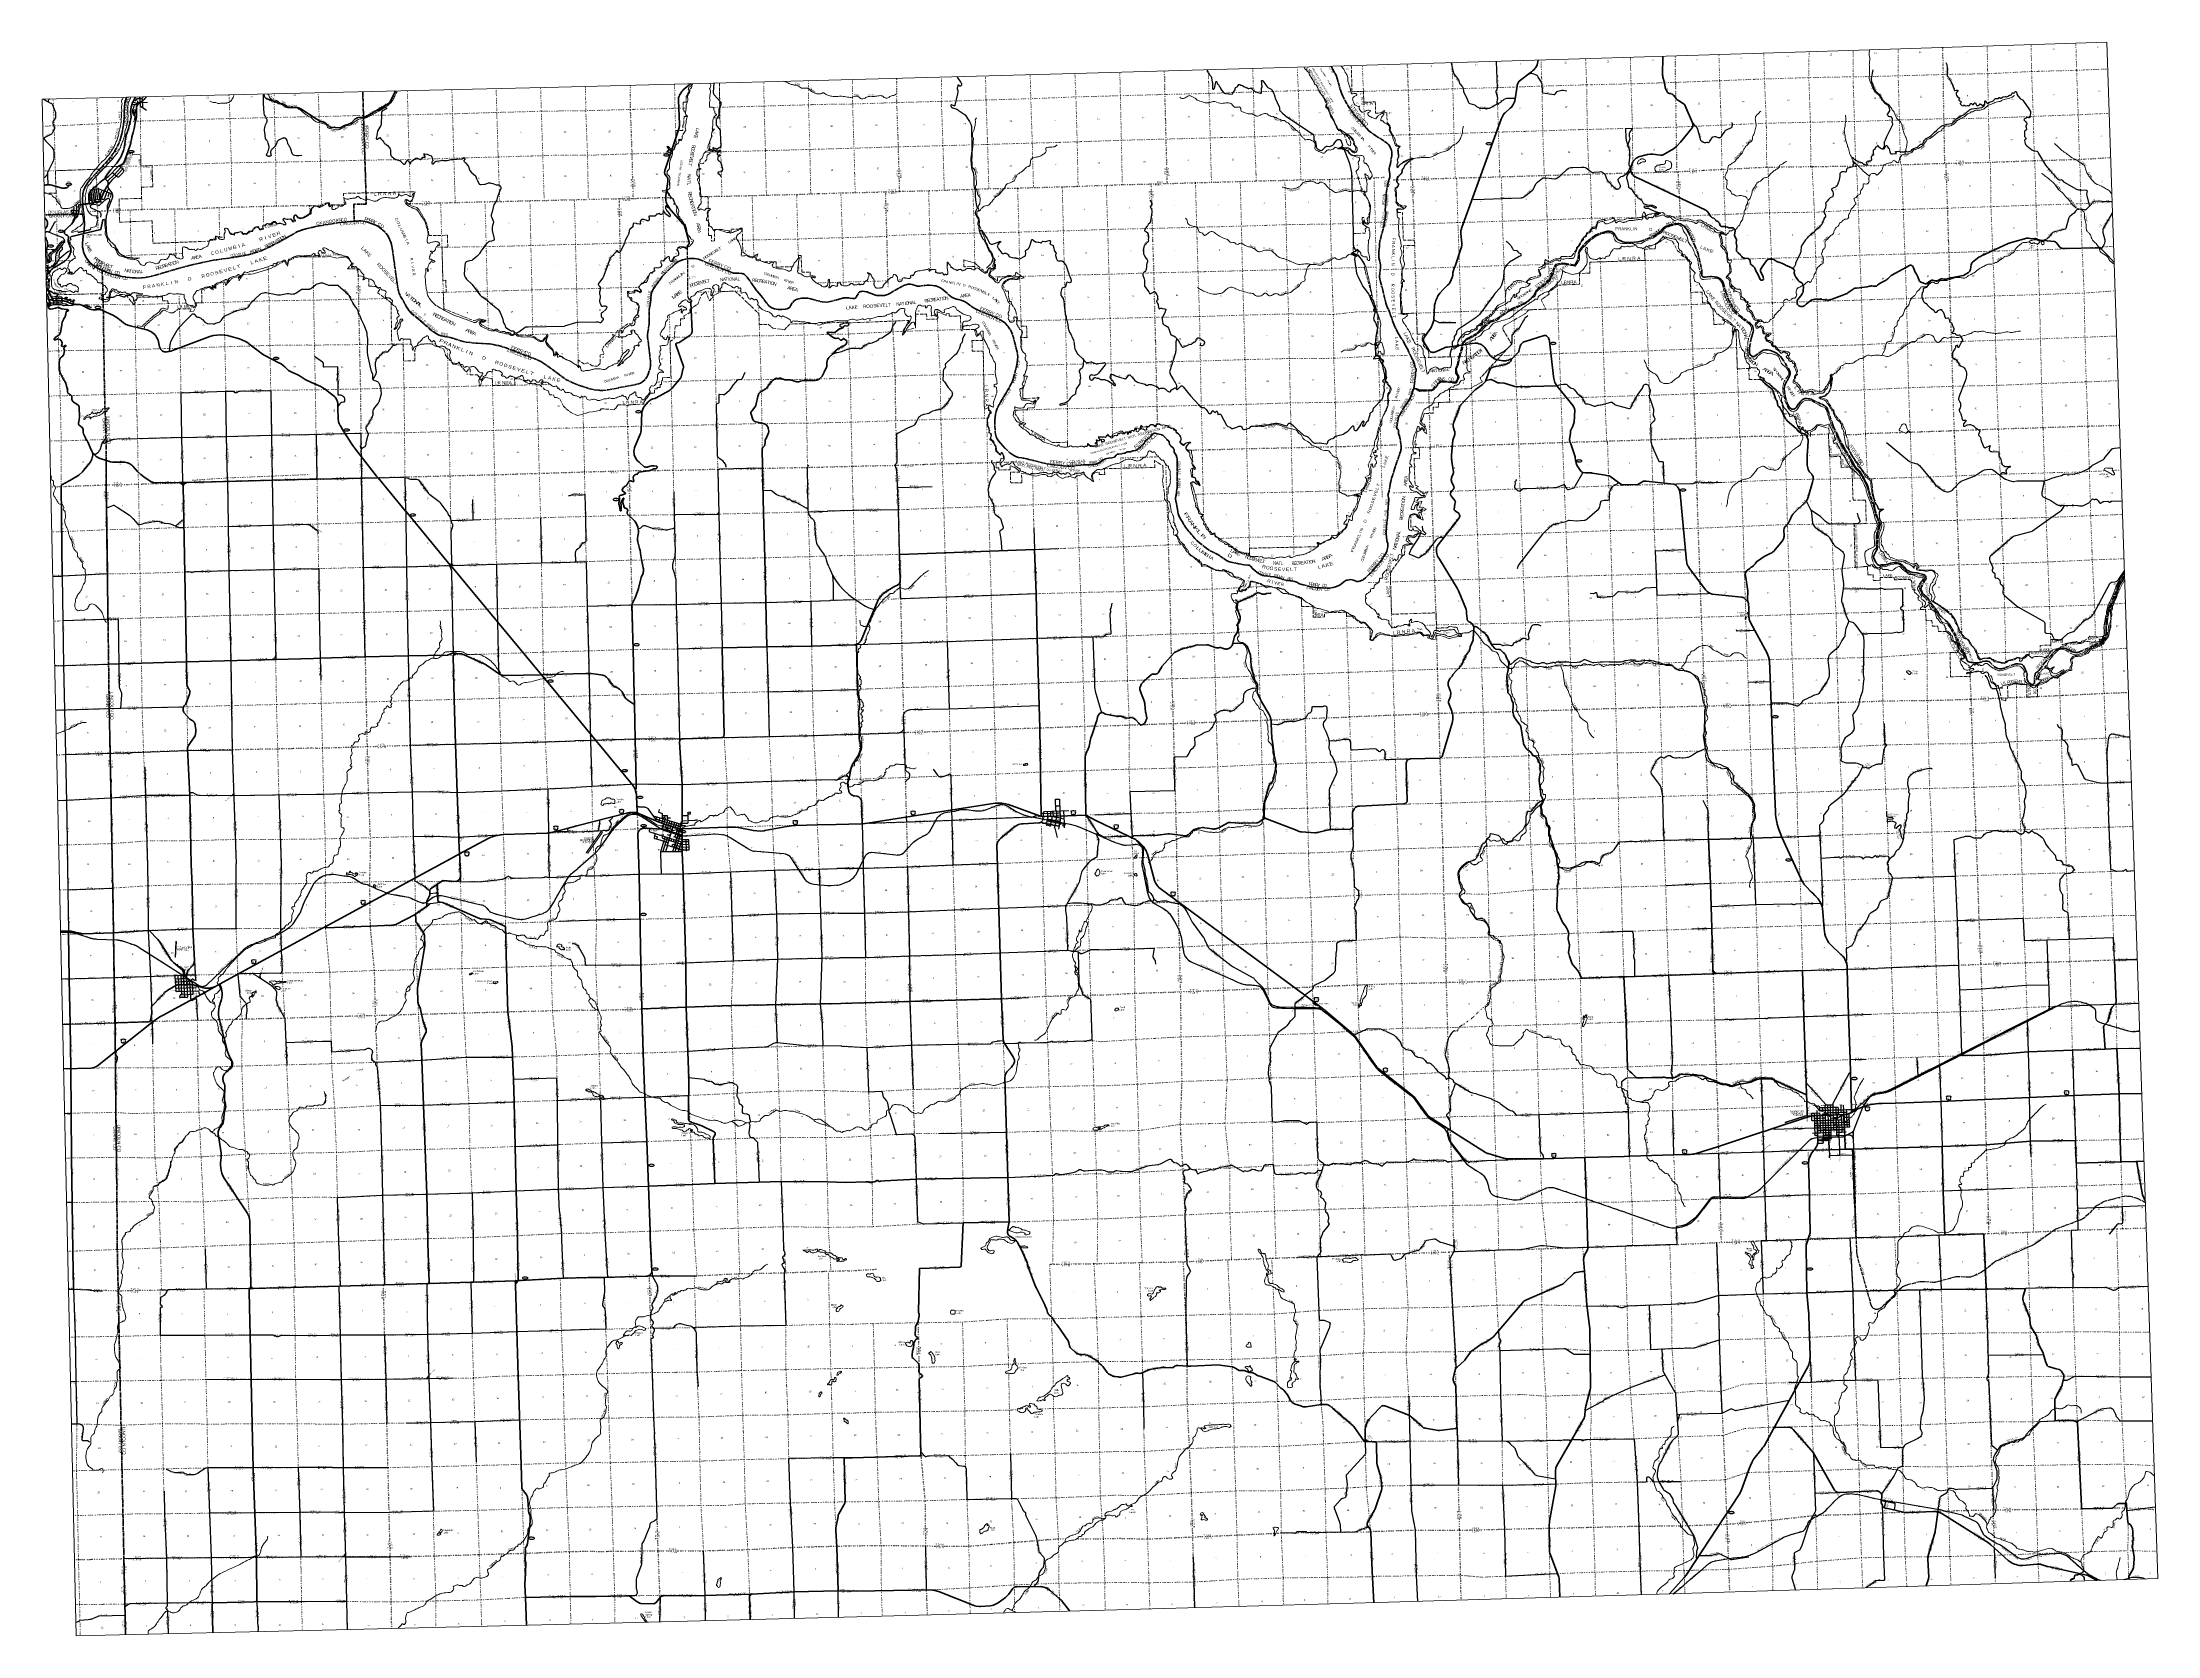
# Model space of a CAD drawing. Header units: feet. Extents: x 493183 to 745759, y 5472 to 195788.
import ezdxf
from ezdxf.enums import TextEntityAlignment as Align

# ---------------------------------------------------------------- set-up
doc = ezdxf.new("R2010")
doc.units = ezdxf.units.FT
doc.header["$LTSCALE"] = 70
doc.header["$PDMODE"] = 32
doc.header["$PDSIZE"] = 35
for name, pattern in [('DASH_DOUBLE_DOT', [9.2, 5, -1.2, 0.3, -1.2, 0.3, -1.2]), ('DOT_DASHED', [7.7, 5, -1.2, 0.3, -1.2]), ('DOTTED', [1.5, 0.3, -1.2]), ('LONG_DASH_SHORT_DASH', [9.9, 6, -1.2, 1.5, -1.2]), ('LONG_DASHED', [7.5, 6, -1.5])]:
    doc.linetypes.add(name, pattern=pattern)
for name, color, linetype, lineweight in [('11', 7, 'LONG_DASH_SHORT_DASH', 60), ('16', 7, 'Continuous', 25), ('17', 7, 'Continuous', 25), ('20', 7, 'Continuous', 70), ('23', 7, 'Continuous', 70), ('24', 7, 'Continuous', 25), ('26', 7, 'Continuous', 40), ('27', 7, 'Continuous', 13), ('29', 7, 'Continuous', 25), ('31', 7, 'Continuous', 13), ('34', 7, 'Continuous', 25), ('36', 7, 'Continuous', 13), ('39', 7, 'Continuous', 13), ('4', 7, 'Continuous', 13), ('42', 7, 'Continuous', 35), ('44', 7, 'DOT_DASHED', 13), ('57', 7, 'Continuous', 13), ('59', 7, 'Continuous', 13), ('6', 7, 'DOTTED', 25), ('61', 7, 'Continuous', 13), ('63', 7, 'Continuous', 25), ('7', 7, 'DOTTED', 13)]:
    doc.layers.add(name, color=color, linetype=linetype, lineweight=lineweight)
for name, color, linetype in [('12', 7, 'Continuous'), ('30', 7, 'Continuous'), ('41', 7, 'Continuous'), ('45', 7, 'Continuous'), ('55', 7, 'Continuous')]:
    doc.layers.add(name, color=color, linetype=linetype)

msp = doc.modelspace()

# ---------------------------------------------------------------- linework, layer by layer
at = {"layer": '11'}
for p, q in [((647071.2, 192921.39), (647276.43, 192530.39)), ((503118.37, 5602.23), (502140.47, 51460.36))]:
    msp.add_line(p, q, dxfattribs=at)
for points in [[(647276.43, 192530.39), (647517.61, 192081.39), (647672.02, 191850.02), (647779.08, 191457.78), (647929.66, 190899.38), (648139.23, 190195.47), (648265.35, 189838.12), (648332.2, 189630.41), (648470.35, 189343.95), (648745.53, 188797.44), (649071.3, 188244.42), (649751.25, 187260.32), (650361.74, 186562.67), (651274.78, 185537.29), (651563.19, 185211.16), (652408.88, 184597.41), (653020.68, 184242.85), (653544.31, 183871.47), (653801.92, 183691.7), (653919.29, 183580.73), (654019.7, 183432.01), (654130.38, 183245.53), (654214.98, 183054.58), (654263.46, 182896.55), (654304.05, 182657.75), (654323.12, 182469.51), (654316.15, 182272.68), (654146.26, 181329.1), (653997.18, 180749.39), (653996.16, 180622.47), (654013.09, 180499.64), (654078.44, 180087.96), (654085.64, 179979.62), (654083.35, 179878.6), (654081.05, 179759.21), (654058.27, 179639.34), (653908.78, 179200.88), (653820.19, 178877.3), (653639.46, 177701.31), (653633.7, 177243.04), (653571.57, 176462.19), (653542.05, 176078.18)], [(531444.35, 189879.3), (531871.07, 176463.19), (530372.19, 176438.31), (530416.85, 174413.4)], [(503283.88, 189229.62), (503209.13, 189092.6), (503136.43, 188901.17), (503083.43, 188718.2), (503050.74, 188579.12), (503020.65, 188389.61), (503007.31, 188247.7), (502985.43, 187927.66), (502968.04, 187591.66), (502939.81, 186709.84), (502910.48, 186335.76), (502852.77, 185832.69), (502765.98, 185255.79), (502685.21, 184859.61), (502563.2, 184431.14), (502320.4, 183756.5), (502012.73, 183101.71), (501653.53, 182515.73), (501359.56, 182106.41), (500952.53, 181632.41), (499543.44, 180094.14), (498907.66, 179381.98), (498753.41, 179203.13), (498626.85, 179034.78), (498447.14, 178762.13), (498315.16, 178541.91), (498213.67, 178343.47), (498150.04, 178185.71), (498107.75, 178050.5), (498072.58, 177904.62), (498035.95, 177700.02), (498008.75, 177441.37), (498000.86, 177253.13), (497998.33, 176835.73), (498016.76, 176226.32), (498046.74, 175858.98), (498136.63, 175253.41)], [(503157.62, 188965.29), (503209.13, 189092.6), (503283.88, 189229.62)], [(498136.63, 175253.41), (494915.67, 175200.67), (493487.68, 175164.82)], [(498136.63, 175253.41), (498165.34, 174948.21), (498193.18, 174525.18), (498202.73, 174275), (498205.55, 174105.29), (498204.8, 173893.53), (498193.38, 173586.8), (498166.14, 173274.68), (498074.41, 172686.85), (498047.58, 172499.35), (498028.29, 172326.2), (498008.82, 172113.58), (497994.06, 171898.22), (497983.19, 171667.8), (497980.54, 171539.26), (497994.95, 171313.47), (498042.28, 171037.29), (498115.64, 170750.05), (498219.77, 170460.53), (498288.88, 170308.68), (498387.02, 170124.57), (498481.62, 169970.28), (498604.4, 169794.33), (498685.35, 169691.05), (498901.03, 169454.97), (499087.24, 169285.92), (499296.67, 169118.16), (499566.55, 168930.2), (499779.08, 168803.48), (500160.88, 168611.05), (500333.54, 168530.76)], [(524382.1, 173432.38), (524804.53, 173545.87), (525389.62, 173682.1), (526200.8, 173853.76), (528425.04, 174223.22), (528845.29, 174272.94), (530416.85, 174413.4)], [(530416.85, 174413.4), (530439.98, 174415.13), (531018.32, 174452.47), (531142.49, 174455.56), (531258.42, 174448.28), (531474.12, 174416.81), (531957.93, 174307.23), (532238.07, 174232.45), (532448.04, 174162.59), (532799.8, 174025.61), (533152.72, 173852.92), (533345.8, 173731.08), (533797.62, 173386.13), (533797.68, 173384.11), (534251.82, 172960), (534410.84, 172746.33), (534515.77, 172560.42), (534696.9, 172166.43), (534795.06, 171898.73), (534884.94, 171637.93), (534925.38, 171435.58), (534968.13, 171188.1), (535632.41, 166380.53), (535757.14, 165918.27), (535967.29, 165430.33), (536250.43, 164928.45), (536749.87, 164052.22), (537019.5, 163674.51), (537281.75, 163406.09), (539884, 161186.54), (540281.87, 160958.44), (540439.3, 160864.16), (540794.78, 160725.72), (541512.38, 160589.94), (541897.49, 160518.8), (542417.38, 160389.18), (543142.94, 160122.51), (543423.19, 160036.79), (543792.56, 159968.54), (545162.88, 159844.31), (546598.63, 159756.34), (547058.25, 159687.44), (547634.7, 159553.47), (548551.7, 159288.52), (552346.51, 157831.07), (552720.96, 157644.62), (553061.79, 157436.99), (553529.02, 157114.14), (555683.78, 155526.77)], [(653542.05, 176078.18), (653521.5, 175810.85), (653536.12, 175712.7), (653579.25, 175576.52), (653611.83, 175450.97), (653618.72, 175366.02), (653614.74, 175280.96), (653484.13, 174562.58), (653383.57, 173978.3), (653282.24, 173482.8), (653042.85, 172633.94), (652889.64, 171993.57), (652859.24, 171761.47), (652844, 171457.39), (652773.15, 170825.6), (652753.69, 170448.22), (652758.28, 170273.73), (652781.75, 170038.84), (652880.39, 169593.87), (652956.55, 169222.88), (652949.07, 168883.62), (652841.94, 167867.3), (652843.18, 167718.41), (652870.64, 167531.17), (652978.58, 167175.28), (653225.78, 166171.85), (653347.97, 165683.2), (653617.34, 164615.87), (653736.59, 164284.54), (653911.12, 163862.08), (654302.12, 162836.83), (654398.97, 162512.89), (654550.27, 162124.02), (655030.57, 161079.31), (655287.08, 160677.53), (655713.58, 160061.6), (655816.94, 159787.7), (655928.68, 159567.14), (656179.35, 159159.12), (656672.49, 158090.59), (656783.79, 157884.13), (656939.53, 157610.43), (656988.17, 157477.57), (657027.18, 157339.82), (657061.14, 157139.93), (657120.91, 156905.66), (657187.8, 156816.35), (657216.41, 156753.2), (657231.39, 156639.57), (657229.1, 156575.28), (657217.21, 156535.28), (657153.38, 156400.79), (657135.64, 156308.78), (657135.44, 156058.54), (657019.55, 155064.14), (656985.08, 154685.72), (656974.98, 154607.13), (656956.62, 154537.1), (656928.31, 154439.79), (656814.54, 154147.73), (656697.58, 153764.75), (656597.55, 153474.1), (656539.47, 153344.19), (656482.83, 153246.8), (656368.1, 153088.7), (656145.61, 152728.72), (655810.31, 152238.14), (655160.31, 151114.34), (655062.16, 150774.32), (654914.46, 149893.97), (654909.95, 149790.32), (654924.89, 149690.47), (654971.9, 149622.72), (655060.6, 149541.27), (655088.92, 149498.74), (655100.39, 149457.41), (655107.65, 149326.78), (655099.38, 149140.87), (655114.16, 149069.4), (655209.32, 148849.62), (655355.96, 148159.93), (655417.8, 147667.41), (655417.96, 147223.32)], [(500333.54, 168530.76), (500797.78, 168334.02), (501171.62, 168199.52), (501360.62, 168140.29), (501668.11, 168054.97), (502064.95, 167957.62), (502393.36, 167886.92), (502684.6, 167831.1), (503175.87, 167749.8), (503891.22, 167661.27), (504557.77, 167629.8), (505091.96, 167655.44), (505699.18, 167739.81), (506715.27, 167964.46), (507936.73, 168339.65), (509118.93, 168695.22), (510927.75, 169176.69), (511999.91, 169422.12), (513215.46, 169684.05), (514023.37, 169824.94), (515466.49, 170007.77), (516484.15, 170151.33), (517768.86, 170404), (518577.56, 170626.9), (519457.18, 170940.76), (520584.07, 171467.32), (521634.32, 172030.39), (523667.63, 173180.95), (523810.08, 173243.9), (524023.99, 173317.56), (524382.1, 173432.38)], [(523725.99, 173208.64), (523810.08, 173243.9), (523913.53, 173281.61), (524023.99, 173317.56), (524130.37, 173351.67), (524224.65, 173381.9), (524382.1, 173432.38)], [(656941.71, 154479.7), (657352.21, 154355.94), (657654.19, 154242.1), (658072.07, 154218.61), (658667.87, 154244.97), (659050.59, 154252.69), (659089.4, 154254.73), (659149.06, 154277.69), (659240.8, 154357.41), (659893.84, 155063.57), (660034.73, 155216.72), (660100.91, 155254.12), (660172.04, 155272.49), (660489.65, 155281.65), (661188.35, 155240.53), (661468.57, 155239.04), (661892.9, 155205.66), (661933.45, 155220.17), (661965.57, 155243.13), (662094.41, 155399.52), (662165.19, 155534.71), (662212.47, 155683.64), (662215.67, 155755.12), (662206.49, 155817.11), (662180.38, 155934.91), (661990.81, 156202.82), (661974.75, 156246.44), (661970.19, 156273.54), (661959.83, 156743.51), (661969.7, 156802.24), (662125.93, 157218.71), (662143.39, 157299.12), (662353.69, 158244.79), (662605.24, 159027.43), (662723.86, 159614.27), (662805.36, 159869.4), (662830.6, 159929.1), (662882.98, 160002.58), (663138.06, 160282.67), (663211.01, 160339.56), (663582.38, 160516.44), (664016.28, 160755.77), (664483.8, 161043.77), (664587.01, 161130.48), (664665.07, 161199.9), (664898.56, 161479.07), (665149.21, 161755.51), (665234.07, 161834.45), (665731.43, 162235.15), (665844.45, 162308.82), (666173.26, 162478.77), (666880.37, 162811.24), (667489.11, 163195.19), (668212.88, 163639.17), (668533.63, 163888.41), (668701.5, 163997.23), (669268.61, 164230.56), (669810.88, 164420.75), (669979.17, 164499.13), (670318.76, 164710.35), (670544.59, 164869.08), (671238.72, 165550.27), (671299.67, 165620.68), (671338.68, 165694.15), (671490.53, 166003.98), (671600.25, 166169.4), (671752.43, 166328.84), (672207, 166679.8), (673057.64, 167383.96), (673169.7, 167512.52), (673238.53, 167631.91), (673354.42, 167881.43), (673579.26, 168487.68), (673737.23, 168976.85), (673784.63, 169059.97), (673858.05, 169151.81), (673940.65, 169220.68), (674026.07, 169278.33), (674516.57, 169384.2), (674743.73, 169399.77), (675055.23, 169368.44), (675908.5, 169219.07), (676119.44, 169177.11), (676168.63, 169204.61), (676200.75, 169245.94), (676324.34, 169455.83), (676551.81, 169872.73), (676583.55, 169994.52), (676592.25, 170487.18), (676625.24, 170685.48), (676685.94, 170841.19), (676977.14, 171259.78), (677327.04, 171734.67), (677423.73, 171842.62), (677743.24, 172088.48), (678236.82, 172481), (678505.04, 172668.84), (678714.64, 172804.11)], [(678714.64, 172804.11), (679394.02, 173043.16), (679772.62, 173161.13), (679913.56, 173192.75), (680064.23, 173212.24), (680209.34, 173216.67), (680343.76, 173207.25), (680497.49, 173178.3), (680608.03, 173134.67), (680712.69, 173067.28), (680803.21, 172987.59), (680906.54, 172870.97), (680960.54, 172784.86), (681099.22, 172492.71), (681226.93, 172322.46), (681319.88, 172230.18), (681446.1, 172142.22), (681731.22, 172014.8), (681878.61, 171967.38), (682098.91, 171918.3), (682414.04, 171888.7), (682753.57, 171881.44), (683273.66, 171899.61), (683702.44, 171939.24), (684089.23, 172037.88), (684819.91, 172317.09), (685426.8, 172578.28), (685747.8, 172735.93), (686087.08, 172943.25), (686322.72, 173128.9), (686513.45, 173312.85), (686720.25, 173588), (686876.19, 173713.71), (686998.73, 173783.53), (687151.69, 173845.75), (687549.24, 173965.51), (688147.26, 174100.95), (688422.14, 174139.65), (688597.93, 174142.99), (688776, 174092.26), (689013.73, 173964.94), (689163.21, 173853.04), (689339.4, 173665.09), (689529.69, 173408.26), (689737.48, 173054.56), (690034.38, 172480.48), (690505.9, 171489.35), (690816.25, 170738.01), (690892.16, 170508.59), (691009.12, 169990.67), (691302.62, 168656.18), (691322.82, 168526.97), (691320.04, 168338.57), (691321.09, 168016.29), (691340.69, 167923.83), (691368.27, 167866.91), (691415.05, 167814.88), (691471.14, 167779.93), (691564.92, 167751.4), (691673.38, 167742.32), (691780.29, 167744.04), (691951.18, 167761.27), (692314.93, 167811.81), (692499.46, 167818.07), (692865.21, 167776.07), (693107.69, 167722.79), (693227.42, 167684.28), (693337.18, 167639.34), (693473.79, 167568.31), (693579.64, 167499.46), (693693.14, 167400.85), (693741.54, 167344.07), (693777.11, 167291.89), (693843.27, 167157.95), (693916.95, 166943.16), (694203.62, 165928.69), (694420.48, 165285.43), (694522.05, 165032.31), (694778.53, 164503.85), (695034.15, 164047.47), (695253.14, 163778.96), (695913.83, 163135.28), (696322.79, 162786.65), (696901.69, 162394.9), (697104.88, 162233.84), (697273.95, 162074.3), (697362.06, 161951.94), (697423.52, 161806.92), (697463.74, 161640.51), (697478.29, 161524.48), (697479.35, 161381.88), (697451.67, 161210.28), (697343.57, 160825.72), (697333.88, 160763.03)], [(555683.78, 155526.77), (556537.14, 155101.19), (557325.69, 154789.92), (558543.07, 154403.27), (559092.77, 154288.98), (559760.06, 154214.44), (560107.31, 154214.44), (560755.35, 154273.32), (564361.5, 154975.92), (564625.18, 155072.24), (564856.68, 155217.01), (565198.69, 155579.58), (565355.85, 155803.36), (565436.58, 155963.29), (565522.24, 156136.34), (565721.19, 156713.43), (565768.21, 156918.13), (565794.06, 157082.6), (565794.93, 157655.61), (565460.74, 160512.21), (565453.51, 160866.91), (565475.21, 161156.46), (565642.32, 162172.86), (565643.08, 162447.27), (565640.91, 163891.79), (565666.93, 164062.85), (565763.29, 164371.24), (565841.54, 164992.75), (565861.06, 165471.44), (565928.77, 165882.83), (566032.26, 166151.24), (566154.28, 166352.96), (567201.09, 167795.53), (567467.28, 168101.32), (568732.08, 169311.69), (568949.53, 169486.53), (569128.09, 169590.72), (569343.8, 169696.46), (569614.88, 169793.51), (569962.34, 169881.05), (570266.19, 169931.72), (570427.81, 169944.57), (570893.44, 169957.14), (571069.2, 169957.05), (571281.48, 169929.28), (571524.97, 169873.81), (571722.66, 169799.96), (575508.94, 168284.06), (575715.49, 168225.16), (575912.6, 168200.13), (576336.28, 168197.44), (576760.76, 168164.51), (576824.17, 168150.97), (576887.46, 168123.82), (577010.23, 168038.08), (577226.71, 167862.34), (577330.57, 167741.98), (577428.68, 167625.69), (578533.67, 166051.54), (578766.6, 165787.5), (579011.79, 165519.7), (579896.08, 164355.22), (580095.92, 164204.01), (580273.16, 164091.8), (580596.47, 163960.52), (580862.76, 163903.59), (581040.22, 163885.75), (581470.45, 163881.88), (581902.79, 163915.08), (582110.69, 163957.89), (582278.9, 164032.16), (582418.16, 164153.33), (582515.99, 164294.79), (582776.88, 164723.5), (582913.71, 164877.22), (583112.15, 165010.98), (583306.18, 165096.19), (583485.54, 165154.22), (583662.48, 165192.11), (583845.18, 165208.31), (584261.12, 165219.25), (584583.26, 165216.12), (584754.87, 165195.72), (584927.97, 165148.76), (586327.2, 164769.11)], [(500333.54, 168530.76), (500462.1, 164476.75), (500528.25, 159040.56), (500621.22, 153716.1), (500802, 148356.03), (500795.86, 143241.47)], [(586327.2, 164769.11), (586801.21, 164759.06), (586912.14, 164760.9), (587100.63, 164780.11), (587256.29, 164814.43), (588339.07, 165111.15), (588740.5, 165218.5), (588806.93, 165234.34), (588861.97, 165244.13), (588924.73, 165252.63), (589006.97, 165259.37), (589084.67, 165263.1), (589286.8, 165268.04), (589357.8, 165267.07), (589465.93, 165259.54), (589658.12, 165235.3), (589939.31, 165198.25), (590035.07, 165191.43), (590135.48, 165190.22), (590175.38, 165192.59), (590211.08, 165198.1), (590242.65, 165207.57), (590264.78, 165218.56), (590286.74, 165236.07), (590301.95, 165255.89), (590410.01, 165437.72), (590693.63, 165916.44), (590749.96, 165964.14), (590817.72, 165998.52), (590893.91, 166022.59), (590990.06, 166040.14), (591105.16, 166046.63), (591359.93, 166023.59), (591539.02, 165997.3), (591683.13, 165964.14), (591916.1, 165877.9), (592263.86, 165735.22), (592535.2, 165633.6), (592686.59, 165588.85), (592834.05, 165564.56), (593026.64, 165553.71), (593513.62, 165539.57), (593721.97, 165551.92), (593872.22, 165577.1), (593999.01, 165615.26), (594201.96, 165708.91), (594510.16, 165874.28), (595535.12, 166474.95), (595936.51, 166690), (596136.48, 166776.37), (596319.39, 166837.93), (596509.37, 166886.71), (596673.01, 166906.9), (596853.36, 166898.85), (597060.03, 166860.33), (597283.66, 166794.26)], [(597283.66, 166794.26), (597552.38, 166697.8), (597655.83, 166675.07), (597782.24, 166660.66), (597965.89, 166665.71), (598580.7, 166753.67), (598824.19, 166776.45), (599108.26, 166775.82), (599521.13, 166745.7), (599700.7, 166718.84), (599876.9, 166680.7), (600134.8, 166598.3), (600340.57, 166503.02), (600595.89, 166338.14), (600950.78, 166059.95), (601454.69, 165580.1), (601653.52, 165410.56), (601801.93, 165312.6), (601932.14, 165252.75), (602092.56, 165200.93), (603095.28, 164914.74), (603363.39, 164799.09), (603592.62, 164641.89), (604241.43, 164149.36), (604529.64, 163975.22), (604943.52, 163788.44), (606943.75, 162970.76), (607625.55, 162617.24), (607930.29, 162417.69), (608098.32, 162270.94), (608460.76, 161871.9), (608777.05, 161460.58), (608873.33, 161273.72), (609084.64, 160688.37), (609472.01, 159234.7), (609632.72, 158518.94), (609665.8, 158238.33), (609639.91, 157894.15), (609533.92, 157317), (609395.26, 156658.93)], [(697333.88, 160763.03), (697230.01, 160405.06), (697072.02, 159583.3), (697032.15, 159210.21), (697020.79, 158753.33), (697041.12, 158588.55), (697118.9, 158441.99), (697245.65, 158336.74), (697409.5, 158270), (697492.69, 158250.53), (697562.19, 158251.24), (697688.88, 158323.78), (698166.03, 158694.54), (698540.19, 158943.8), (698670.72, 159000.17), (698847.78, 159043.83), (699161.1, 159057.17), (699384.91, 159024.92), (699543.72, 158981.4), (699944.91, 158812.89), (700333.95, 158592.06), (700569.75, 158421.76), (700720.91, 158269.57), (700891.66, 158044.77), (701279.02, 157473.14), (701799.8, 156588.81), (701854.1, 156452.46), (701877.95, 156349.89), (701877.36, 156195.29), (701807.42, 155955.03), (701711.71, 155738.1), (701401.88, 155177.97), (701255.22, 154847.13), (701180.66, 154603.94), (701157.14, 154436.37), (701180.87, 154132.64), (701293.91, 153479.7), (701474.95, 152818.85), (701599.57, 152484.83), (701720.4, 152285.33), (701809.12, 152184.02), (701941.29, 152065.98), (702095.65, 151975.79), (702257.55, 151956.89), (702386.09, 152003.81), (702517.2, 152095.21), (702614.47, 152190.95), (702852.53, 152581.87), (703011.39, 152782.08), (703141.95, 152927.72), (703303.47, 153067.13), (703474.05, 153170.18), (703646.22, 153232.22), (703786.46, 153251.83), (703905.69, 153246.89), (704079.09, 153221.67), (704219.79, 153190.8), (704376, 153143.73), (704522.97, 153085.31), (705651.05, 152546.63), (706064.58, 152332.09), (706145.03, 152286.88), (706186.01, 152256.35), (706222.41, 152219.75), (706258.77, 152170.46), (706299.23, 152086.42), (706378.69, 151802.24), (706833.87, 150512.51), (706971.5, 150080.29), (707056.75, 149843.85), (707574.61, 148806.87)], [(609395.26, 156658.93), (609276.43, 156156.13), (609137.99, 155668.5), (609020.43, 155328.47), (608872.19, 154986.94), (608619.31, 154516.21), (607703.77, 153014.29), (607421.08, 152523.91), (607185.25, 152050.42), (607066.93, 151705.04), (606989.86, 151359), (606950.66, 151019.46), (606929.77, 150648.34), (606934.04, 149900.14), (606961.73, 149315.56), (606996.24, 149001.86), (607037.87, 148826.54), (607092.42, 148651.23), (607196.95, 148425.5), (607361.82, 148173.65), (607580.54, 147903.95), (607866.12, 147588.82), (608178.6, 147266.71), (608711.25, 146751.94), (609045.08, 146512.06), (609257.7, 146389.83), (609506.44, 146274.77), (609754.05, 146211.1), (610392.54, 146097.42), (610731.89, 146046.9), (610960.62, 145969.26)], [(621200.18, 146250.31), (621412.48, 146494.46), (621461.76, 146543.42), (621540.29, 146580.37), (621669.36, 146603.35), (622196.02, 146663.29), (622352.26, 146694.82), (622480.54, 146730.85), (622525.47, 146752.4), (622632.57, 146822.79), (622692.57, 146844.67), (622794.2, 146858.33), (622998.58, 146857.35), (623101.76, 146866.57), (623202.01, 146896.79), (623382.11, 146974.6), (623466.8, 147005.69), (623707.1, 147046.16), (623787.27, 147073.41), (623898.14, 147138.75), (624036.5, 147244.15), (624475.95, 147613.88), (624630.85, 147761.89), (624722.51, 147868.14), (624765.35, 147933.74), (624815.56, 148087.19), (624834.06, 148120.77), (624867.21, 148156.9), (625205.94, 148439.1), (625338.5, 148563.92), (625541.55, 148759.37), (625735.6, 148971.54), (625852.88, 149056.68), (625909.05, 149081.32), (625975.25, 149095.41), (626057.02, 149087), (626289.47, 149031.76), (626887.04, 148893.42), (626940.53, 148875.24), (626976.42, 148853.33), (627081.27, 148750.02), (627499.3, 148324), (627633.75, 148196.92), (627677.79, 148133.63), (627725.15, 148038.4), (627746.75, 147970.98), (627782.14, 147808.7), (627817.15, 147722.1), (627886.75, 147619.94), (627924.88, 147576.98), (627982.78, 147526.23), (628111.07, 147432.22), (628158.52, 147388.66), (628215.61, 147322.59), (628269.71, 147242.26), (628305.52, 147167.25), (628321.92, 147100.76), (628316.6, 147028.79), (628311.17, 146935.04), (628332.24, 146856.76), (628369.99, 146764.04), (628549.32, 146456.45)], [(655417.96, 147223.32), (655404.96, 147102.06), (655395.99, 147055.23), (655377.47, 146989.71), (654723.25, 145098.11), (654649.4, 144794.85), (654228.38, 143543.07), (654177.11, 143341.49), (654131.61, 143035.2), (654014.13, 142316.74), (653989.84, 142187.52), (653959.96, 142059.98), (653931.73, 141970.81), (653886.27, 141872.64), (653858.39, 141782.96), (653852.41, 141705.23), (653865.87, 141613.34), (653930.33, 141389.62), (653966.95, 141239.89), (653973.14, 141151.01), (653968.94, 141090.42), (653919.23, 140685.01), (653875.04, 140172.94), (653834.45, 139447.11), (653816.49, 139046.95), (653705.49, 138373.12), (653657.66, 137398.84), (653648.28, 137096.58), (653674.32, 136707.32), (653737.5, 136237.38), (653818.58, 135943.62), (653829.53, 135767.29), (653829.53, 135528.13), (653813.59, 135356.74), (653777.74, 135209.26), (653702.06, 134986.06), (653548.95, 134687.09), (653230.02, 134151.02), (653052.95, 133896.76), (652525.44, 133254.63), (652248.05, 132948.22), (651664.88, 132283.96), (651313.12, 131970.89), (651181.23, 131824.98), (650942.89, 131610.75), (650869.84, 131562.2), (650774.23, 131526.33), (650501.87, 131425.69), (650344.02, 131386.82), (650150.02, 131397.13), (649749.98, 131532.33), (649423.85, 131614.02), (649232.65, 131602.06), (649038, 131563.97)], [(707574.61, 148806.87), (707757.85, 148389.71), (707955.74, 147956.86), (708070.57, 147777.28), (708233.77, 147536.83), (708497.47, 147063.88), (708873.21, 146493.93), (709111.41, 146060.44), (709293.01, 145752.06), (709421.56, 145464.06), (709611.49, 145147.9), (709773.61, 144939.68), (709979.04, 144761.16), (710132.27, 144637.33), (710284.81, 144414.67), (710375.62, 144230.24), (710496.5, 144017.09)], [(610960.62, 145969.26), (612603.27, 145560.39), (613423.38, 145391.81), (614495.53, 145270.3), (615584.87, 145148.55), (616071.74, 145171.02), (617736.43, 145337.94)], [(621200.18, 146250.31), (621054.51, 146190.39), (620865.16, 146159.51), (620544.19, 146118.9), (620296.03, 146078.62), (620118.49, 146026.82), (620000.37, 145977.62), (619889.67, 145920.17), (619753.62, 145831), (619512.58, 145666.95), (619338.07, 145568.78), (619154.44, 145476.22), (618979.23, 145411.18), (618764.91, 145366.68), (618552.32, 145344.59), (618329.71, 145329.81), (618054.46, 145324.41), (617854.71, 145332.64), (617739.97, 145337.78)], [(629264.3, 138549.29), (629061.96, 138902.99), (628865.55, 139279.8), (628801.8, 139475.51), (628753.84, 139713.76), (628705.48, 140019.5), (628646.73, 140432.89), (628592.77, 140657.75), (628526.81, 141016.36), (628503.07, 141230.32), (628546.54, 141675.27), (628621.72, 142192.22), (628679.9, 142579.05), (628701.95, 142875.4), (628692.16, 143504.41), (628685.98, 144038.57), (628700.75, 144592.01), (628703.9, 145128.93), (628683.31, 145558.19), (628676.24, 145715.63), (628671.33, 146030.95), (628629.78, 146205.57), (628550.21, 146454.92)], [(710496.5, 144017.09), (710586.39, 143912.04), (710630.91, 143832.79), (710747.43, 143527.69), (710798.54, 143425.98), (710982.18, 143120.17), (711054.38, 142971.52), (711137.88, 142729.73), (711322.29, 142089.58), (711485.83, 141547.6), (711854.34, 140603.86), (711936.34, 140356.75), (711965.05, 140242.57), (712027.72, 139918.07), (712194.04, 139343.7), (712295.56, 138999.99), (712556.12, 138462.26), (712594.66, 138361.71), (712614.9, 138267.25), (712611.24, 138156.65), (712586.04, 138027.85), (712539.26, 137858.27), (712383.95, 137389.2), (712329.55, 137190.41), (712297.55, 136983.8), (712289.08, 136845.82), (712290, 136240.13), (712262.78, 135741.59), (712269.09, 135659.2), (712313.35, 135519.19), (712314.58, 135429.98), (712284.35, 135289.48), (712237.59, 135173.42), (712162, 135037.03), (712014.81, 134807.15), (711901.65, 134578.62), (711839.31, 134378.67), (711835.35, 134271.32), (711853.13, 134168.67), (711940.73, 133966.91), (712157.2, 133615.88), (712245.2, 133499.97), (712316.63, 133427.02), (712368.02, 133386.47), (712424.2, 133352.87), (712488.59, 133325.84), (712547.67, 133310.6), (712597.7, 133304.44), (712621.84, 133305.53), (712670.86, 133318.44), (712789.16, 133371.43), (712834.25, 133384.57), (712916.45, 133383.65), (713119.69, 133362.07), (713317.11, 133371.14), (713450.54, 133402.98), (713848.49, 133558.6), (714140.44, 133626.47), (714340.7, 133651.08), (714542.97, 133650.17), (714707.62, 133620.79), (714843.38, 133576.36), (714982.16, 133515.56), (715232.87, 133369.24), (715407.15, 133234.12), (715525.96, 133096.28), (715703.43, 132859.35), (715771.9, 132796.43), (715896.53, 132711.66), (716007.15, 132647.74), (716204.21, 132558.01), (716390.41, 132500.17), (716621.26, 132458.51), (717013.06, 132402.99)], [(500795.86, 143241.47), (501175.77, 116188.57), (501542.02, 97343.9)], [(629264.3, 138549.29), (629531.91, 138099.95), (629824.89, 137674.1), (630152.41, 137272.18), (630805.44, 136531.41), (631029.61, 136296.29), (631348.59, 136003.05), (632219.54, 135330.75), (632607.59, 135058.39), (633372.16, 134695.56), (633821.73, 134426.43), (634259.13, 134128.19), (634579.07, 133910.35), (634805.7, 133786.48), (635074.46, 133698.37), (636683.87, 133368.64), (637167.19, 133351.25), (637295.82, 133316.9), (637386.18, 133267.44), (637451.93, 133214.16), (637736.12, 132909.39), (637964.25, 132690.84), (638246.66, 132446.24), (638466.16, 132298.27), (638715.01, 132178.51), (638909.63, 132112.96), (639104.81, 132067.63), (640281.26, 131934.88), (640577.54, 131866.45), (641319.32, 131639.2), (641644.66, 131538.13), (641715.94, 131520.47), (641792.65, 131509.16), (642047.02, 131497.54), (642119.89, 131493), (642197.1, 131483.49), (642478.08, 131432.15), (642719.46, 131374.31), (642872.05, 131329.19), (642976.98, 131289), (643208.03, 131154.63), (643254.52, 131131.31), (643308.52, 131109.78), (643733.19, 130995.87), (644331.01, 130841.86)], [(644331.01, 130841.86), (644695.29, 130752.48), (645186.94, 130673.03), (645471.86, 130648.27), (646019.96, 130609.24), (646500.05, 130593.11), (646886.83, 130598.89), (647314.62, 130660.51), (647582.82, 130744.6), (647892.27, 130871.44), (648133.8, 130994.26), (648345.42, 131139.27), (648556.37, 131300.47), (648717.06, 131432.98), (648812.37, 131507.23), (648890.66, 131541.86), (649038, 131563.97)], [(717013.06, 132402.99), (717635.25, 132275.47), (717774.01, 132235.12), (717880, 132187.24), (717983.6, 132117.83), (718041.48, 132059.14), (718067.21, 132010.14), (718091.09, 131915.17), (718096.03, 131752.42), (718077.5, 131678.35), (718031.06, 131586.87), (718000.55, 131591.22), (717526.92, 130690.53), (717500.71, 130632.53), (717489.71, 130559.19), (717514.24, 130410.04), (717594.2, 130198.9), (717695.28, 130010.04), (717885.79, 129789.25), (718165.11, 129538.94), (718260.78, 129437.62), (718802.18, 128642.14), (719131.57, 128253.6), (719445.99, 127875.57), (719609.36, 127526.51), (719721.31, 127384.18), (719886.56, 127213.21), (720685.88, 126499.33), (720856.09, 126320.44), (720959.9, 126175.39), (721162.02, 125770.1), (721504.73, 125221.11), (722017.85, 124068.37), (722295.77, 123409.85), (722420.32, 123155.41), (722677.23, 122769.2), (722801.92, 122520.6), (722920.92, 122125.57), (723015.2, 121933.52), (723108.56, 121834.92), (723316.36, 121739.44), (723511.45, 121691.12), (723789.39, 121656.38), (724164.87, 121652.95), (724352.55, 121686.21), (724817.81, 121820.58), (725140.74, 121864.61), (725454.83, 121871.56), (725612.5, 121840), (725733.83, 121766.43), (726205.96, 121241.65), (726351.84, 121140.87), (726677.45, 120998.1), (726871.19, 120955.29), (727155.25, 120967.22), (727577.75, 121099.5), (728486.81, 121435.96), (728841.14, 121539.9), (729102.94, 121565.9), (729415.36, 121530.39), (729591.06, 121452.89), (729722.84, 121323.18), (729950.3, 120909.96), (730118.07, 120496.14), (730157, 120304.26), (730140.24, 119899.63), (730177.58, 119682.46), (730256.99, 119476.76), (730372.68, 119319.28), (730586.48, 119146.58), (730732.73, 119085.74), (730864.27, 119085.91), (730984.29, 119151.2), (731038.24, 119254.16), (731051.63, 119965.82), (731075.69, 120122.5), (731111.73, 120311.68), (731146.5, 120386.8), (731226.49, 120475.56), (731430.98, 120632.21), (731576.33, 120767.2), (731766.14, 120983.93), (732042.9, 121391.62), (732301.1, 121729.54), (732956.81, 122480.16), (733400.55, 123004.25), (733554, 123130.77), (733757.34, 123260.89), (733881.5, 123325.16), (734066, 123388.82), (734324.51, 123436.14), (734578.93, 123437.82), (734810.86, 123379.67), (735124.2, 123232.12), (735398.8, 123048.25)], [(735398.8, 123048.25), (735537.2, 122972.23), (735690.85, 122928.84), (735941.73, 122907.78), (736210.46, 122909.56), (736326.04, 122937.45), (736437.13, 122981.86), (738257.28, 123803.86), (738851.72, 124089.46), (739042.71, 124225.15), (739211.54, 124410.11), (739531.85, 124953.07), (739594.77, 125123.46), (739618.92, 125288.28), (739626.37, 125671.57), (739603.23, 126203.92), (739624.02, 126652.36), (739817.29, 127660.35), (739939.18, 128134.97), (740063.86, 128487.32), (740411.83, 129292.16), (740628.6, 129872.23), (740871.76, 130326.33), (740916.17, 130491.25), (740948.7, 130690.42), (741040.54, 130962.27), (741120.87, 131132.13), (741799.08, 132207.39)], [(501542.02, 97343.89), (501594.68, 94763.9), (501679.51, 89412), (501752.8, 84041.6), (501858.63, 78754.6), (501927.11, 73317.79), (501973.53, 67968.75), (502032.28, 62612.03), (502092.32, 57279.55), (502132.82, 51992.86), (502140.47, 51460.36)]]:
    msp.add_lwpolyline(points, dxfattribs=at)
at = {"layer": '16'}
for p, q in [((562100.45, 104124.92), (562151.76, 104183.68)), ((562343.52, 104189.65), (562343.24, 104189.45)), ((562535.61, 104183.77), (562587, 104124.92)), ((596915.25, 103934.31), (596966.56, 103993.07)), ((597158.32, 103999.04), (597158.04, 103998.84)), ((597350.41, 103993.16), (597401.8, 103934.31)), ((616046.19, 103977.52), (616097.5, 104036.28)), ((616289.26, 104042.25), (616288.98, 104042.05)), ((616481.35, 104036.37), (616532.74, 103977.52)), ((554254.96, 102119.91), (554306.27, 102178.67)), ((554498.03, 102184.64), (554497.75, 102184.44)), ((554690.12, 102178.76), (554741.51, 102119.91)), ((582847.51, 102793.28), (582898.82, 102852.04)), ((583090.58, 102858.01), (583090.3, 102857.81)), ((583282.67, 102852.13), (583334.06, 102793.28)), ((621164.53, 102296.6), (621215.84, 102355.36)), ((621407.6, 102361.33), (621407.32, 102361.13)), ((621599.69, 102355.45), (621651.08, 102296.6)), ((543637.13, 99044.94), (543688.44, 99103.7)), ((543880.2, 99109.67), (543879.92, 99109.47)), ((544072.29, 99103.79), (544123.68, 99044.94)), ((627950.65, 94260.45), (628001.96, 94319.21)), ((628193.72, 94325.18), (628193.44, 94324.98)), ((628385.81, 94319.3), (628437.2, 94260.45)), ((531252.78, 93262.38), (531304.09, 93321.14)), ((531495.85, 93327.11), (531495.57, 93326.91)), ((531687.94, 93321.23), (531739.33, 93262.38)), ((518184.21, 86165.35), (518235.52, 86224.11)), ((518427.28, 86230.08), (518427, 86229.88)), ((518619.37, 86224.2), (518670.76, 86165.35)), ((645058.84, 81644.52), (645110.15, 81703.28)), ((645301.91, 81709.25), (645301.63, 81709.05)), ((645494, 81703.37), (645545.39, 81644.52)), ((502615.75, 76678.76), (502667.06, 76737.52)), ((502858.82, 76743.49), (502858.54, 76743.29)), ((503050.91, 76737.61), (503102.3, 76678.76)), ((653309.57, 73230.35), (653360.88, 73289.11)), ((653552.64, 73295.08), (653552.36, 73294.88)), ((653744.73, 73289.2), (653796.12, 73230.35)), ((710851.21, 68592.41), (710902.52, 68651.17)), ((711094.28, 68657.14), (711094, 68656.94)), ((711286.37, 68651.26), (711337.76, 68592.41)), ((720554.61, 69878.46), (720605.92, 69937.22)), ((720797.68, 69943.19), (720797.4, 69942.99)), ((720989.77, 69937.31), (721041.16, 69878.46)), ((734641.43, 70517.56), (734692.74, 70576.32)), ((734884.5, 70582.29), (734884.22, 70582.09)), ((735076.59, 70576.41), (735127.98, 70517.56)), ((689030.23, 63467.19), (689081.54, 63525.95)), ((689273.3, 63531.92), (689273.02, 63531.72)), ((689465.39, 63526.04), (689516.78, 63467.19)), ((673412.78, 63025.87), (673464.09, 63084.63)), ((673655.85, 63090.6), (673655.57, 63090.4)), ((673847.94, 63084.72), (673899.33, 63025.87))]:
    msp.add_line(p, q, dxfattribs=at)
for centre, radius, start, end in [((562246.66, 103859.39), 151.42, 159.09177, 283.81923), ((561907.47, 104014.29), 222.05, 332.97043, 29.75871), ((562242.84, 104341.34), 182.07, 239.97227, 303.45418), ((562444.62, 104340.84), 181.52, 236.33975, 300.08743), ((562444.61, 104341.34), 182.07, 236.54582, 236.59441), ((562440.78, 103859.39), 151.42, 256.18077, 20.90823), ((562779.97, 104014.29), 222.05, 150.24129, 207.02957), ((597061.46, 103668.78), 151.42, 159.09177, 283.81923), ((596722.27, 103823.68), 222.05, 332.97043, 29.75871), ((597057.64, 104150.73), 182.07, 239.97227, 303.45418), ((597259.42, 104150.23), 181.52, 236.33975, 300.08743), ((597259.41, 104150.73), 182.07, 236.54582, 236.59441), ((597255.58, 103668.78), 151.42, 256.18077, 20.90823), ((597594.77, 103823.68), 222.05, 150.24129, 207.02957), ((616192.4, 103711.99), 151.42, 159.09177, 283.81923), ((615853.21, 103866.89), 222.05, 332.97043, 29.75871), ((616188.58, 104193.94), 182.07, 239.97227, 303.45418), ((616390.36, 104193.44), 181.52, 236.33975, 300.08743), ((616390.35, 104193.94), 182.07, 236.54582, 236.59441), ((616386.52, 103711.99), 151.42, 256.18077, 20.90823), ((616725.71, 103866.89), 222.05, 150.24129, 207.02957), ((554401.17, 101854.38), 151.42, 159.09177, 283.81923), ((554061.98, 102009.28), 222.05, 332.97043, 29.75871), ((554397.35, 102336.33), 182.07, 239.97227, 303.45418), ((554599.13, 102335.83), 181.52, 236.33975, 300.08743), ((554599.12, 102336.33), 182.07, 236.54582, 236.59441), ((554595.29, 101854.38), 151.42, 256.18077, 20.90823), ((554934.48, 102009.28), 222.05, 150.24129, 207.02957), ((582993.72, 102527.75), 151.42, 159.09177, 283.81923), ((582654.53, 102682.65), 222.05, 332.97043, 29.75871), ((582989.9, 103009.7), 182.07, 239.97227, 303.45418), ((583191.68, 103009.2), 181.52, 236.33975, 300.08743), ((583191.67, 103009.7), 182.07, 236.54582, 236.59441), ((583187.84, 102527.75), 151.42, 256.18077, 20.90823), ((583527.03, 102682.65), 222.05, 150.24129, 207.02957), ((621310.74, 102031.07), 151.42, 159.09177, 283.81923), ((620971.55, 102185.97), 222.05, 332.97043, 29.75871), ((621306.92, 102513.02), 182.07, 239.97227, 303.45418), ((621508.7, 102512.52), 181.52, 236.33975, 300.08743), ((621508.69, 102513.02), 182.07, 236.54582, 236.59441), ((621504.86, 102031.07), 151.42, 256.18077, 20.90823), ((621844.05, 102185.97), 222.05, 150.24129, 207.02957), ((543783.34, 98779.41), 151.42, 159.09177, 283.81923), ((543444.15, 98934.31), 222.05, 332.97043, 29.75871), ((543779.52, 99261.36), 182.07, 239.97227, 303.45418), ((543981.3, 99260.86), 181.52, 236.33975, 300.08743), ((543981.29, 99261.36), 182.07, 236.54582, 236.59441), ((543977.46, 98779.41), 151.42, 256.18077, 20.90823), ((544316.65, 98934.31), 222.05, 150.24129, 207.02957), ((628096.86, 93994.92), 151.42, 159.09177, 283.81923), ((627757.67, 94149.82), 222.05, 332.97043, 29.75871), ((628093.04, 94476.87), 182.07, 239.97227, 303.45418), ((628294.82, 94476.37), 181.52, 236.33975, 300.08743), ((628294.81, 94476.87), 182.07, 236.54582, 236.59441), ((628290.98, 93994.92), 151.42, 256.18077, 20.90823), ((628630.17, 94149.82), 222.05, 150.24129, 207.02957), ((531398.99, 92996.85), 151.42, 159.09177, 283.81923), ((531059.8, 93151.75), 222.05, 332.97043, 29.75871), ((531395.17, 93478.8), 182.07, 239.97227, 303.45418), ((531596.95, 93478.3), 181.52, 236.33975, 300.08743), ((531596.94, 93478.8), 182.07, 236.54582, 236.59441), ((531593.11, 92996.85), 151.42, 256.18077, 20.90823), ((531932.3, 93151.75), 222.05, 150.24129, 207.02957), ((518330.42, 85899.82), 151.42, 159.09177, 283.81923), ((517991.23, 86054.72), 222.05, 332.97043, 29.75871), ((518326.6, 86381.77), 182.07, 239.97227, 303.45418), ((518528.38, 86381.27), 181.52, 236.33975, 300.08743), ((518528.37, 86381.77), 182.07, 236.54582, 236.59441), ((518524.54, 85899.82), 151.42, 256.18077, 20.90823), ((518863.73, 86054.72), 222.05, 150.24129, 207.02957), ((645205.05, 81378.99), 151.42, 159.09177, 283.81923), ((644865.86, 81533.89), 222.05, 332.97043, 29.75871), ((645201.23, 81860.94), 182.07, 239.97227, 303.45418), ((645403.01, 81860.44), 181.52, 236.33975, 300.08743), ((645403, 81860.94), 182.07, 236.54582, 236.59441), ((645399.17, 81378.99), 151.42, 256.18077, 20.90823), ((645738.36, 81533.89), 222.05, 150.24129, 207.02957), ((502761.96, 76413.23), 151.42, 159.09177, 283.81923), ((502422.77, 76568.13), 222.05, 332.97043, 29.75871), ((502758.14, 76895.18), 182.07, 239.97227, 303.45418), ((502959.92, 76894.68), 181.52, 236.33975, 300.08743), ((502959.91, 76895.18), 182.07, 236.54582, 236.59441), ((502956.08, 76413.23), 151.42, 256.18077, 20.90823), ((503295.27, 76568.13), 222.05, 150.24129, 207.02957), ((653451.96, 73446.77), 182.07, 239.97227, 303.45418), ((653653.74, 73446.27), 181.52, 236.33975, 300.08743), ((653653.73, 73446.77), 182.07, 236.54582, 236.59441), ((653455.78, 72964.82), 151.42, 159.09177, 283.81923), ((653116.59, 73119.72), 222.05, 332.97043, 29.75871), ((653649.9, 72964.82), 151.42, 256.18077, 20.90823), ((653989.09, 73119.72), 222.05, 150.24129, 207.02957), ((710997.42, 68326.88), 151.42, 159.09177, 283.81923), ((710658.23, 68481.78), 222.05, 332.97043, 29.75871), ((710993.6, 68808.83), 182.07, 239.97227, 303.45418), ((711195.38, 68808.33), 181.52, 236.33975, 300.08743), ((711195.37, 68808.83), 182.07, 236.54582, 236.59441), ((711191.54, 68326.88), 151.42, 256.18077, 20.90823), ((711530.73, 68481.78), 222.05, 150.24129, 207.02957), ((720700.82, 69612.93), 151.42, 159.09177, 283.81923), ((720361.63, 69767.83), 222.05, 332.97043, 29.75871), ((720697, 70094.88), 182.07, 239.97227, 303.45418), ((720898.78, 70094.38), 181.52, 236.33975, 300.08743), ((720898.77, 70094.88), 182.07, 236.54582, 236.59441), ((720894.94, 69612.93), 151.42, 256.18077, 20.90823), ((721234.13, 69767.83), 222.05, 150.24129, 207.02957), ((734787.64, 70252.03), 151.42, 159.09177, 283.81923), ((734448.45, 70406.93), 222.05, 332.97043, 29.75871), ((734783.82, 70733.98), 182.07, 239.97227, 303.45418), ((734985.6, 70733.48), 181.52, 236.33975, 300.08743), ((734985.59, 70733.98), 182.07, 236.54582, 236.59441), ((734981.76, 70252.03), 151.42, 256.18077, 20.90823), ((735320.95, 70406.93), 222.05, 150.24129, 207.02957), ((689176.44, 63201.66), 151.42, 159.09177, 283.81923), ((688837.25, 63356.56), 222.05, 332.97043, 29.75871), ((689172.62, 63683.61), 182.07, 239.97227, 303.45418), ((689374.4, 63683.11), 181.52, 236.33975, 300.08743), ((689374.39, 63683.61), 182.07, 236.54582, 236.59441), ((689370.56, 63201.66), 151.42, 256.18077, 20.90823), ((689709.75, 63356.56), 222.05, 150.24129, 207.02957), ((673558.99, 62760.34), 151.42, 159.09177, 283.81923), ((673219.8, 62915.24), 222.05, 332.97043, 29.75871), ((673555.17, 63242.29), 182.07, 239.97227, 303.45418), ((673756.95, 63241.79), 181.52, 236.33975, 300.08743), ((673756.94, 63242.29), 182.07, 236.54582, 236.59441), ((673753.11, 62760.34), 151.42, 256.18077, 20.90823), ((674092.3, 62915.24), 222.05, 150.24129, 207.02957)]:
    msp.add_arc(centre, radius, start, end, dxfattribs=at)
for centre, major_axis, start_param, end_param in [((562302, 103660.57), (-19.56, 51.67), 4.958777693, 6.283185307), ((562385.45, 103660.57), (19.56, 51.67), 0, 1.326375425), ((616247.74, 103513.17), (-19.56, 51.67), 4.958777693, 6.283185307), ((616331.19, 103513.17), (19.56, 51.67), 0, 1.326375425), ((554456.51, 101655.56), (-19.56, 51.67), 4.958777693, 6.283185307), ((554539.96, 101655.56), (19.56, 51.67), 0, 1.326375425), ((583049.06, 102328.93), (-19.56, 51.67), 4.958777693, 6.283185307), ((583132.51, 102328.93), (19.56, 51.67), 0, 1.326375425), ((597116.8, 103469.96), (-19.56, 51.67), 4.958777693, 6.283185307), ((597200.25, 103469.96), (19.56, 51.67), 0, 1.326375425), ((621366.08, 101832.25), (-19.56, 51.67), 4.958777693, 6.283185307), ((621449.53, 101832.25), (19.56, 51.67), 0, 1.326375425), ((543838.68, 98580.59), (-19.56, 51.67), 4.958777693, 6.283185307), ((543922.13, 98580.59), (19.56, 51.67), 0, 1.326375425), ((628152.2, 93796.1), (-19.56, 51.67), 4.958777693, 6.283185307), ((628235.65, 93796.1), (19.56, 51.67), 0, 1.326375425), ((531454.33, 92798.03), (-19.56, 51.67), 4.958777693, 6.283185307), ((531537.78, 92798.03), (19.56, 51.67), 0, 1.326375425), ((518385.76, 85701), (-19.56, 51.67), 4.958777693, 6.283185307), ((518469.21, 85701), (19.56, 51.67), 0, 1.326375425), ((645260.39, 81180.17), (-19.56, 51.67), 4.958777693, 6.283185307), ((645343.84, 81180.17), (19.56, 51.67), 0, 1.326375425), ((502817.3, 76214.41), (-19.56, 51.67), 4.958777693, 6.283185307), ((502900.75, 76214.41), (19.56, 51.67), 0, 1.326375425), ((653511.12, 72766), (-19.56, 51.67), 4.958777693, 6.283185307), ((653594.57, 72766), (19.56, 51.67), 0, 1.326375425), ((720756.16, 69414.11), (-19.56, 51.67), 4.958777693, 6.283185307), ((720839.61, 69414.11), (19.56, 51.67), 0, 1.326375425), ((734842.98, 70053.21), (-19.56, 51.67), 4.958777693, 6.283185307), ((734926.43, 70053.21), (19.56, 51.67), 0, 1.326375425), ((711052.76, 68128.06), (-19.56, 51.67), 4.958777693, 6.283185307), ((711136.21, 68128.06), (19.56, 51.67), 0, 1.326375425), ((673614.33, 62561.52), (-19.56, 51.67), 4.958777693, 6.283185307), ((673697.78, 62561.52), (19.56, 51.67), 0, 1.326375425), ((689231.78, 63002.84), (-19.56, 51.67), 4.958777693, 6.283185307), ((689315.23, 63002.84), (19.56, 51.67), 0, 1.326375425)]:
    msp.add_ellipse(centre, major_axis=major_axis, ratio=0.929097, start_param=start_param, end_param=end_param, dxfattribs=at)
at = {"layer": '17'}
for centre in [(503817.01, 182728.56), (567701.88, 182322.58), (665898.75, 183671.23), (496344.6, 178837.07), (495428.93, 173219.26), (494199.57, 171452.33), (499832.81, 164112.71), (673580.7, 159826.08), (521099.83, 158039.23), (564365.42, 151654.14), (529517.35, 149478.43), (676696.73, 145789.33), (689083.04, 142305.67), (537428.78, 139334.75), (561677.45, 141177.08), (564129.31, 123830.53), (553871.89, 119490.91), (700122.06, 115229.4), (562744.92, 108794.5), (564567.1, 105603.62), (564982.3, 102220.86), (701692.6, 98137.46), (564964.07, 91618.1), (709541.07, 72022.13), (565924.4, 61661.91), (703647.34, 61946.69), (550833.92, 48200.95), (566372.74, 49256.29), (704246.46, 49267.41), (694857.39, 20178.55), (551610.7, 17118.67)]:
    msp.add_ellipse(centre, major_axis=(309.24, -1), ratio=0.500121, dxfattribs=at)
at = {"layer": '20'}
for p, q in [((612237.02, 103408.87), (608533.49, 104732.7)), ((590982.88, 102440.06), (591077.63, 102445.23)), ((612862.7, 103307.93), (612726.1, 103313.14)), ((612862.7, 103307.93), (612726.59, 103313.12)), ((617781.77, 103479.15), (618904.62, 102885.1)), ((541911.14, 98280.14), (542996.94, 98858.9)), ((541911.14, 98280.14), (537660.87, 95971.02)), ((526941.1, 90145.24), (526337.71, 89817.27)), ((513247.3, 82676.69), (513770.01, 82961.82)), ((741142.81, 70178.44), (743846.99, 70213.26)), ((672411.59, 62430.05), (677369.04, 62587.12))]:
    msp.add_line(p, q, dxfattribs=at)
for points in [[(557004.55, 102193.96), (563089.59, 103753.33), (563319.68, 103795.73), (563552.94, 103813.85), (563786.81, 103807.49), (563967.95, 103783.46)], [(564203.59, 103732.14), (564018.74, 103776.72), (563967.95, 103783.46)], [(567378.67, 102425.31), (566713.34, 102671.37), (564547.71, 103607.97), (564466.64, 103643.54), (564411.05, 103663.29), (564246.18, 103721.87), (564203.59, 103732.14)], [(591077.63, 102445.23), (591147.92, 102449.06), (591182.73, 102453.18), (606959.06, 104894.52)], [(608533.49, 104732.7), (608169.39, 104829.36), (607768.97, 104893.37), (607364.04, 104915.17), (606959.06, 104894.52)], [(608533.49, 104732.7), (608169.39, 104829.36), (607768.97, 104893.37), (607364.04, 104915.17), (606959.06, 104894.52)], [(542996.94, 98858.9), (546402.89, 100691.6), (546574.41, 100770.32), (546752.25, 100837.09), (546926.07, 100900.65), (547080.87, 100949.94), (547338.86, 101015.65), (547735.94, 101094.59), (547901.47, 101128.3), (547951.61, 101137.09), (547952.77, 101137.2), (548244.43, 101157.21), (553426.66, 101326.15), (553531.63, 101327.2), (553621.66, 101330.82), (553648.32, 101331.89), (553692.59, 101339.52), (553737.15, 101350.67), (553802.52, 101368.27), (553891.07, 101390.56), (554445.61, 101533.65), (555870.9, 101901.43), (557004.55, 102193.96)], [(568491.9, 102079.76), (567458.73, 102395.7), (567378.67, 102425.31)], [(569302.23, 101838.81), (569216.96, 101858.04), (568491.9, 102079.76)], [(569302.23, 101838.81), (569313.74, 101836.21), (569333.71, 101833.01), (569610.97, 101824.51), (574934.8, 102036.43), (575578.91, 102050.85), (575918.98, 102046.64), (576256.74, 102006.91), (576284.97, 102001.95), (578084.24, 101644.72), (578510.85, 101590.98), (578940.73, 101582.13), (579369.19, 101618.26), (579458.58, 101631.54), (582089.37, 102137.09), (582906.97, 102240.68), (583104.11, 102252.75), (585720.91, 102309.81), (587958.52, 102374.99)], [(587958.52, 102374.99), (590982.88, 102440.06), (591077.63, 102445.23)], [(591077.63, 102445.23), (591147.92, 102449.06), (591182.73, 102453.18)], [(612465.68, 103346.6), (612296.48, 103389.36), (612237.02, 103408.87)], [(612465.68, 103346.6), (612296.48, 103389.36), (612237.02, 103408.87)], [(612726.1, 103313.14), (612671.46, 103315.22), (612482.03, 103342.47), (612465.68, 103346.6)], [(612726.12, 103313.14), (612671.46, 103315.22), (612482.03, 103342.47), (612465.68, 103346.6)], [(612862.7, 103307.93), (615606.98, 103403.45), (617781.77, 103479.15)], [(618904.62, 102885.1), (622889.36, 100967.36), (623260.83, 100788.58)], [(623260.83, 100788.58), (623729.97, 100562.79), (623768.42, 100538.03), (623805.69, 100510.09), (623836.58, 100480.55), (623915.45, 100405.13)], [(623915.45, 100405.13), (624067.85, 100291.58), (624172.12, 100203.66), (624290.76, 100103.84), (624429.52, 99972.56), (624579.03, 99817.38), (624691.59, 99685.37), (624801.19, 99514.95), (624923.5, 99322.71), (625023.8, 99123.79), (625074.24, 98977.96), (625131.17, 98816.16), (625980.56, 95681.14), (626037.08, 95538.19), (626107.46, 95396.24), (626230.38, 95181.82), (626357.62, 94997.19), (626497.6, 94854.43), (626658.75, 94715.7), (643934.09, 81964.35)], [(537660.87, 95971.02), (534339.88, 94166.76), (526941.1, 90145.24)], [(513770.01, 82961.82), (514359.12, 83283.17), (526337.71, 89817.27)], [(501972.38, 75289.75), (506438.72, 78835.42), (507225.91, 79378.16), (507602.59, 79597.55), (512649.37, 82350.52), (513247.3, 82676.69)], [(643934.09, 81964.35), (645842.97, 80555.36), (646003.62, 80434.78), (646207.81, 80271.03), (646372.6, 80146.52), (649755.3, 77285.69), (649830.25, 77201.04), (649909.45, 77108.44), (650642.14, 76045.7)], [(650642.14, 76045.7), (652317.41, 73671.59), (652404.76, 73562.34), (652481.18, 73464.02), (652541.23, 73390.29), (652663.81, 73267.13), (652859.19, 73084.21), (656595.28, 70159.91), (656688.28, 70088.45), (656783.62, 70007), (656862.87, 69925), (656967.14, 69817.64), (657065.43, 69708.06), (658501.53, 67766.78), (658592.06, 67648.87), (658702.96, 67523.59), (658839.87, 67403.22), (658971.95, 67306.87), (661038.04, 66007.38)], [(495730.19, 73187.78), (499031.66, 73270.89), (499174.24, 73286.66), (499314.4, 73317.24), (499450.59, 73362.3), (499581.32, 73421.36), (499705.17, 73493.75), (499738.66, 73516.47), (501972.38, 75289.75)], [(709199.5, 67960.64), (709558.51, 68170.03), (709667.16, 68241.04), (709881.56, 68356.97), (710068.43, 68445.37), (710285.73, 68539.56), (710717.14, 68697.34), (710811.94, 68730.13), (711168.31, 68834.47), (711553.65, 68922.87), (711872.7, 68977.93), (712156.64, 69012.71), (712439.13, 69034.45), (712869.05, 69049.34)], [(712869.05, 69049.34), (714499.52, 69066.8), (719859.58, 69270.2), (725123.58, 69506.1), (730439.6, 69752.14)], [(730437.46, 69752.04), (730439.6, 69752.14), (735747.26, 70005.92)], [(735746.69, 70005.89), (735747.26, 70005.92), (741142.81, 70178.44)], [(661038.04, 66007.38), (665497.86, 63202.33), (665671.25, 63106.18), (665748.98, 63074.49), (665821.14, 63047.9), (667636.57, 62526.33), (667809.27, 62479.72), (667906.07, 62457.28), (667969.41, 62447.2), (668157.21, 62430.93), (668294.88, 62426.21)], [(682046.82, 62725.32), (682673.07, 62729.66), (682698.07, 62735.36), (682723.07, 62736.11), (687979.67, 62893.58), (689534.66, 62933.14), (689938.53, 62943.56), (690167.83, 62969.63), (690376.28, 63006.12), (690783.81, 63092.95), (693207.3, 63874.08), (698584.47, 65645), (698609.47, 65652.91), (698634.47, 65661.02), (699818.62, 66045.11), (703685.51, 67321.3), (703848.87, 67375.19), (703888.9, 67388.84), (703913.85, 67397.35)], [(703913.85, 67397.35), (703938.9, 67405.89), (703946, 67408.38), (703953.69, 67411.11), (703963.9, 67414.5), (703973.82, 67417.74), (703994.43, 67424.6), (704011.93, 67430.27), (704028.09, 67435.33), (704043.21, 67439.94), (704057.47, 67444.34), (704069.89, 67448.18), (704085.31, 67452.79), (704104.89, 67458.56), (704132.42, 67466.17), (704152.85, 67471.88), (704167.06, 67475.78), (704187.55, 67481.19), (704206.11, 67485.94), (704221.99, 67490.09), (704291.73, 67506.6), (704339.81, 67517.09), (704431.12, 67535.5), (704505.72, 67548.25), (704588.09, 67560.51), (704659.92, 67569.35), (704747.67, 67578.36), (704831.23, 67585.31), (704904.77, 67588.74), (705015.36, 67592.44), (705098.03, 67595.83)], [(705098.03, 67595.83), (705403, 67606.25), (705753.33, 67618.3), (706091.6, 67629.94), (706415.7, 67641.55), (706688.9, 67651.31), (706713.05, 67652.17), (707012.8, 67662.88), (707037.69, 67663.77)], [(707037.69, 67663.77), (707062.8, 67664.54), (707347.28, 67673.3), (707474.05, 67677.9)], [(707497.45, 67678.76), (707474.05, 67677.9), (707658.82, 67684.63), (708302.1, 67706.23), (708354.33, 67709.94), (708396.7, 67714.65), (708431.83, 67717.55), (708499.92, 67727.33), (708602.55, 67746.77), (708669.86, 67761.38), (708740.12, 67779.5), (708838.63, 67808.84), (708907.18, 67831.11), (708991.91, 67864.63), (709067.6, 67897.6), (709121.56, 67921.87), (709199.5, 67960.64)], [(668294.88, 62426.21), (668483.75, 62419.73), (668709.14, 62423.27), (672063.61, 62419.02), (672411.59, 62430.05)], [(677369.04, 62587.12), (677369.04, 62587.12), (682046.82, 62725.32)]]:
    msp.add_lwpolyline(points, dxfattribs=at)
at = {"layer": '20', "lineweight": 25}
msp.add_lwpolyline([(645076.07, 81122.78), (645039.57, 81078.34), (645007.01, 81039.86), (644989.26, 81020.12), (644975.45, 80992.48), (644983.34, 80972.74), (645251.67, 80785.18), (645273.38, 80791.1), (645289.16, 80808.87), (645316.78, 80832.56), (645330.59, 80836.51), (645386.83, 80790.1), (645435.17, 80757.54), (645458.84, 80739.77), (645473.64, 80734.83), (645490.41, 80745.7), (645523.95, 80781.23)], dxfattribs=at)
at = {"layer": '23'}
for p, q in [((493648.32, 167866.86), (493732.13, 167945.57)), ((493904.01, 165092.87), (493708.14, 165149.69)), ((564203.59, 103732.14), (564197.53, 103912.3)), ((564366.35, 98831.77), (564440.36, 96436.05)), ((709199.5, 67960.64), (709190.13, 68264.59)), ((558340.64, 48242.74), (555379.26, 48162.45)), ((700063.58, 30474.11), (699939.84, 30249.36)), ((550886.18, 10048.26), (550983.95, 6719.19))]:
    msp.add_line(p, q, dxfattribs=at)
for points in [[(670975.34, 192265.49), (669529.55, 191138.6), (669446.75, 191038.09), (669394.49, 190946.78), (669321.4, 190770.99), (669293.16, 190682.44), (669267.9, 190549.38), (669001.96, 188813.81), (668953.08, 188660.49), (668901.9, 188534.27), (668766.21, 188298.03), (668685.41, 188168.72), (668594.85, 188042.54), (668460.09, 187905.22), (667839.99, 187369.57), (667733.19, 187264.22), (667667.37, 187163.23), (667535.39, 186928.37), (667386.13, 186611), (662667.33, 173650.54)], [(671804.91, 193648.74), (671664.45, 193115.18), (671616.65, 192994.17), (671566.17, 192873.42), (671487.19, 192754.87), (671408.2, 192653.88), (671291.8, 192530.63), (671125.13, 192382.24), (670975.34, 192265.49)], [(570590, 190842.09), (569711.39, 190098.91), (569624.17, 190005.91), (569552.95, 189913.05), (569416.42, 189700.08), (569280.76, 189453.77), (569220.61, 189329.73), (569196.74, 189270), (569162.12, 189154.1), (569147.79, 189070.47), (569141.77, 188992.03), (569135.85, 188826.76), (569265.12, 186027.52), (569263.61, 185927.29), (569254.06, 185771.98), (569240.93, 185675.22), (569228.99, 185601.15), (569219.12, 185558.2), (567519.4, 180456.3), (567498.97, 180360.1), (567488.33, 180259.75), (567491.81, 180149.83), (567503.75, 180102.05), (567524.04, 180054.93), (567570.61, 179975.41), (567627.11, 179896.3), (567758.67, 179728.36), (567811.79, 179643.29), (567852.68, 179531.16), (567871.48, 179437.81), (567876.08, 179334.07), (567860.7, 179154.09), (567620.58, 177491.18), (567616.16, 177202.55), (567643.79, 176922.86), (567685.24, 176704.4), (567729.89, 176568.07), (567799.86, 176408.12), (567860.21, 176295.18), (567990.89, 176078.39), (568096.28, 175914.18), (568285.94, 175685.26), (569710.38, 174083.42), (569815.2, 173934.93), (569879.71, 173825.23), (569906.87, 173749.77), (570403.99, 171898.96), (570410.43, 171854.62), (570411.62, 171818.78), (570410.43, 171781.74), (570403.27, 171742.32), (570379.97, 171680.79), (570367.45, 171658.69), (570348.7, 171627.11), (570230.14, 171492.63), (570211.89, 171462.01), (570200.29, 171434.09), (570195.25, 171405.07), (570189.23, 171328.24)], [(500696.42, 179512.98), (500707.78, 179519.72), (500865.27, 179609.14), (500971.3, 179676.01), (501069.76, 179753.6), (501129.67, 179809.86), (502203.67, 180919.87), (502285.09, 180983.74), (502372.74, 181038.76), (502405.47, 181056.19), (502550.19, 181123.85), (502700.18, 181215.16), (502754.47, 181256.13), (502804.18, 181302.55), (502848.77, 181353.91), (502882.5, 181401.39), (503028.67, 181697.12), (503676.62, 183513.57), (503757.79, 183792.97), (503809.3, 184079.32), (503815.44, 184131.93), (503879.1, 184483.87), (503996.51, 184900.72), (504038.16, 185026.64), (504155.76, 185482.72), (504225.04, 185948.6), (504257.65, 186199.24), (504376.12, 186635.13), (504417.77, 186895.68), (504429.26, 187046.09), (504420.95, 187448.38), (504411.78, 187785.08), (504414.23, 187876.04), (504426.18, 187966.25), (504447.49, 188054.72), (504477.93, 188140.48), (504517.17, 188222.58), (504564.78, 188300.13), (504620.23, 188372.28), (504641.33, 188396.05), (504822.45, 188563.04), (505093.71, 188757.18), (505218.98, 188845.08), (505334.37, 188945.59), (505438.63, 189057.61), (505530.6, 189179.91), (505594.8, 189281.07)], [(498965.32, 178053.73), (498997.47, 178100.33), (499088.61, 178206.66), (499190.37, 178302.88), (499301.63, 178387.94), (499311.49, 178394.63), (499373.06, 178433.21), (499444.66, 178484.37), (499516.26, 178540.65), (499553.93, 178573.01), (499646.24, 178650.76), (499714.77, 178720.59), (500043.19, 179027.2), (500062.33, 179043.19), (500439.85, 179341.15), (500661.94, 179492.52), (500696.42, 179512.98)], [(496326.01, 178591.29), (496290.73, 178559.2), (496221.27, 178505.6), (496146.59, 178459.56), (496067.51, 178421.57), (495984.89, 178392.06), (495899.63, 178371.34), (495812.68, 178359.65), (495724.98, 178357.11), (495637.5, 178363.76), (495551.19, 178379.51), (494308.33, 178725.09), (494149.22, 178758.11), (493987.53, 178774.32), (493825.03, 178773.53), (493663.5, 178755.77), (493504.71, 178721.21), (493409.93, 178697.13)], [(498770.95, 176537.97), (498769.07, 176563.42), (498723.49, 177181.33), (498720.07, 177321.34), (498731.3, 177460.93), (498757.07, 177598.59), (498797.08, 177732.8), (498850.9, 177862.09), (498917.94, 177985.05), (498965.32, 178053.73)], [(493524.55, 173489.74), (493713.22, 173805.22), (493746.29, 173869.58), (493772.45, 173937.05), (493791.42, 174006.88), (493802.99, 174078.31), (493807.02, 174150.56), (493803.48, 174222.84), (493792.4, 174294.35), (493773.91, 174364.31), (493748.21, 174431.95), (493715.58, 174496.54), (493699.01, 174523.03), (493684.86, 174545.64), (493666.2, 174573.03), (493495.18, 174824.23)], [(493732.13, 167945.57), (493741.79, 167954.75), (493816.83, 168042.79), (493882.26, 168138.19), (493937.36, 168239.91), (494036.85, 168391.29), (494151.63, 168531.45), (494280.42, 168658.84), (494421.82, 168772.07), (494574.29, 168869.9), (494620.2, 168895.16), (495660.61, 169517.38), (495828.76, 169623.03), (495984.94, 169745.68), (496127.45, 169883.98), (496254.72, 170036.42), (496365.36, 170201.33), (496399.72, 170261.28), (496527.67, 170554.42), (496580.31, 170706.67), (496600.65, 170815.11), (496609.54, 170925.08), (496606.89, 171035.37), (496601.77, 171086.09), (496574, 171174.54), (496308.46, 171861.61), (496289.45, 171909.43), (496275.54, 171958.97), (496266.88, 172009.7), (496263.58, 172061.06), (496265.66, 172112.47), (496273.11, 172163.39), (496278.02, 172185.33), (496283.75, 172220.19), (496319.83, 172422.52), (496322.69, 172451.67), (496322.49, 172480.96), (496319.22, 172510.07), (496312.93, 172538.68), (496303.69, 172566.48), (496291.59, 172593.16), (496276.77, 172618.42), (496259.39, 172642), (496239.63, 172663.63), (496217.73, 172683.08), (496201.8, 172694.9), (496036.03, 172777.68), (496001.94, 172795.3), (495969.89, 172816.38), (495940.21, 172840.7), (495913.23, 172867.99), (495889.26, 172897.95), (495868.55, 172930.25), (495851.33, 172964.54), (495837.79, 173000.44), (495828.07, 173037.56), (495822.29, 173075.49), (495820.5, 173113.82), (495822.73, 173152.13), (495828.96, 173189.99), (495839.1, 173226.99), (495853.06, 173262.74), (495870.68, 173296.82), (495891.76, 173328.88), (495916.08, 173358.56), (495943.37, 173385.53), (495961.17, 173400.39), (496078.63, 173498.6), (496185.18, 173608.55), (496236.26, 173670.46), (496280.95, 173725.06), (496331.11, 173774.69), (496386.18, 173818.8), (496441.05, 173854.32), (496485.58, 173883.46), (496547.82, 173932.47), (496604.59, 173987.72), (496655.28, 174048.6), (496833.54, 174279.72)], [(496833.54, 174279.72), (496882.33, 174498.93), (496930.92, 174631.95), (497005.07, 174777.76), (497092.02, 174862.17), (497222.44, 174961.93), (497301.71, 175046.35), (497380.98, 175128.21), (497410.57, 175167.16), (497438.19, 175208.01)], [(496833.54, 174279.72), (496979.5, 174532.19), (497071.56, 174695.9), (497205.82, 174830.2), (497296.59, 174905.66), (497380.98, 175020.77), (497425.71, 175167.16), (497438.19, 175208.01)], [(497438.19, 175208.01), (497441.09, 175217.16), (497505.47, 175420.09), (497548.61, 175663.98), (497549.23, 175672.7)], [(497549.23, 175672.7), (497566.03, 175911.04), (497557.52, 176158.58), (497548.92, 176240.84), (497531.68, 176368.01), (498642.18, 176520.31), (498748.91, 176534.95), (498770.95, 176537.97)], [(493583.59, 170807.79), (493604.43, 170845.56), (493678.67, 171003.74), (493735.97, 171168.81), (493775.7, 171338.96), (493797.43, 171512.33), (493800.91, 171687.03), (493786.12, 171861.13), (493753.21, 172032.73), (493702.54, 172199.96), (493634.67, 172360.97), (493545.88, 172520.79)], [(662667.33, 173650.54), (662574.92, 173396.72), (662548.66, 173290.56), (662540.79, 173199.93), (662567.66, 172922.27), (662673.43, 171801.49), (662675.92, 171701.1), (662664.6, 171569.14), (662620.04, 171319.56), (662569.74, 171124.29), (661873.64, 169030.43), (661755.95, 168798.78), (661663.06, 168547.72), (661617.18, 168275.89), (661590.63, 167966.32), (661528.39, 167702.07), (661274.28, 167129.23), (661212.49, 167031.52), (661150.92, 166949.88), (660977.34, 166764.95), (660434.64, 166268), (660047.03, 165838.38), (659852.17, 165564.99), (659773.19, 165424.49), (659711.81, 165281.21), (659586.9, 164958.53), (659475.9, 164642.33), (659441.88, 164504.62), (659421.33, 164390.42), (659332.09, 162676.42), (659312.44, 162544.13), (659268.91, 162377.83), (659134.14, 161984.22), (659066.7, 161832.82), (658967.2, 161652.18), (658816.6, 161441.72), (658162.16, 160523.62), (658133.14, 160461.8), (658113.54, 160403.06), (658095.85, 160314.71), (658090.86, 160226.8), (658098.04, 160130.3), (658123, 160038.09), (658148.5, 159956.86), (658211.95, 159837), (658771.25, 158972.3), (658858.29, 158888.8), (658940.87, 158834.23), (659040.39, 158787.81), (659099.63, 158768.06), (659156.92, 158758.12), (659204.95, 158752.69), (659272.96, 158752.69), (659332.2, 158759.27), (659394.15, 158777.51), (659634.96, 158875.71), (660594.89, 159308.78), (660643.16, 159326.79), (660682.65, 159337.76), (660784.92, 159354.97), (660961.49, 159380.57), (663893.93, 159802.46)], [(494508.72, 164918.96), (494439.62, 164934.52), (493904.01, 165092.87)], [(497052.13, 164487.24), (496999.9, 164488.1), (496896.81, 164497.95), (496795.31, 164518.53), (496696.52, 164549.6), (495925.6, 164850.37), (495917.42, 164853.22), (495819.19, 164881.25), (495718.56, 164898.87), (495616.64, 164905.87), (495514.12, 164909.25), (494701.02, 164902.94), (494617.01, 164904.24), (494527.52, 164914.73), (494508.72, 164918.96)], [(524804.11, 155388.73), (524559.62, 155521.76), (523976.36, 155897.09), (523696.09, 156064.2), (523344.34, 156230.39), (523046.32, 156340.75), (522890.37, 156410), (522735.61, 156498.68), (522590.98, 156603.05), (522458.04, 156721.96), (522158.11, 157010.14), (521933.28, 157202.69), (521685.16, 157374.06), (521420.5, 157518.56), (519756.34, 158371.53), (519685.37, 158407.17), (519486.32, 158525.33), (519300.72, 158663.64), (519119.97, 158830.3), (517859.31, 159780.9), (517787.09, 159832.64), (517449.44, 160043.22), (517091.63, 160217.36), (516717.58, 160353.14), (515579.29, 160688.11), (515299.85, 160756.96), (514877.27, 160822.55), (514450.16, 160843.6), (514023.18, 160819.9), (513601.03, 160751.69), (513188.31, 160639.73), (508741.52, 158977.45), (508530.8, 158897.22), (508312.85, 158839.46), (508097.46, 158805.56), (508032.65, 158797.43), (507940.29, 158794.16), (507848.08, 158800.56), (507757.06, 158816.56), (507668.2, 158841.99), (507621.59, 158865.16), (507543.3, 158912.44), (507470.39, 158967.65), (507403.65, 159030.18), (507343.81, 159099.34), (507291.53, 159174.38), (507247.38, 159254.47), (507211.84, 159338.74), (507185.3, 159426.26), (507056.84, 160013.6), (507002.9, 160204.35), (506929.31, 160388.42), (506836.89, 160563.79), (506726.64, 160728.53), (506599.77, 160880.85), (506457.68, 161019.08), (506301.92, 161141.69), (506134.19, 161247.35), (505956.34, 161334.9), (505770.31, 161403.38), (505667.59, 161432.05), (503841.64, 161863.26), (503653.6, 161911.38), (503379.64, 162007.63), (503117.23, 162131.99), (502869.26, 162283.1), (502391.74, 162690.62), (502297.83, 162764.27), (501963.71, 162991.5), (501607.67, 163182.56), (500369.79, 163752.99), (500320.46, 163776.4), (500221.13, 163814.22), (500118.39, 163841.46), (500013.37, 163857.8), (499907.22, 163863.08), (499801.09, 163857.23), (499673.35, 163839.07), (499464.92, 163827.29), (499256.4, 163837.36), (499050.07, 163869.17), (498848.2, 163922.38), (498653, 163996.39), (497962.74, 164357.66), (497915.38, 164379.37), (497793.82, 164424.64), (497668.2, 164456.95), (497539.89, 164475.95), (497410.29, 164481.44), (497052.13, 164487.24)], [(570582.69, 164812.02), (570604.03, 164768.21), (570610.37, 164681.63), (570756.71, 161273.31), (570757.39, 161207.31), (570744.77, 161113.23), (570711.83, 161024.5), (570677.9, 160960.31), (570636.49, 160899.39), (570589.55, 160845.62), (570526.4, 160791.51), (569317.98, 159967.52), (569268.27, 159936.4), (569248.13, 159927.5), (569224.85, 159922.12), (569079.92, 159888.95), (568901.27, 159855.88), (568872.04, 159843.87), (568847.56, 159821.77), (568824.76, 159775.13), (568811.74, 159728.58), (568809.95, 159700.51), (568813.06, 159684.02), (568848.38, 159569.97), (569707.18, 157166.02), (569723.93, 157105.06), (569728.71, 157071.61), (569730.78, 157037.53), (569731.1, 156954.53), (569727.52, 156906.74), (569721.23, 156865.78), (569470.61, 155824), (569458.28, 155783.14), (569440.37, 155744.91), (569414.1, 155701.91), (569382.24, 155658.19), (568363.68, 154442.36), (568307.9, 154387.16), (568235.07, 154323.84), (568159.85, 154268.89), (568079.21, 154216.78), (566467.28, 153315.81), (566399.96, 153284.47), (566313.58, 153255.17), (566093.08, 153202.81), (565991.63, 153165), (565887.82, 153108.5), (565678.02, 152957.57), (565619.11, 152909.33), (565540.04, 152836.83), (565052.41, 152286.99), (564985.12, 152193.71), (564912.75, 152077.43), (564865.73, 151966.72), (564826.2, 151843.08), (564796.48, 151718.23), (564782.15, 151603.81), (564689.46, 149404.18), (564666.12, 149219.95), (564604.06, 149050.82), (563936.47, 147457.08), (563896.23, 147331.33), (563848.47, 147111.51), (563826.96, 146873.06), (563834.14, 146710.1), (563867.57, 146523.72), (563940.99, 146303.15), (563991.74, 146189.21), (564091.84, 146016.69), (564267.12, 145797.47), (564438.99, 145630.62), (565052.22, 145100.41), (565136.15, 145063.23), (565236.45, 145048.9), (565440.96, 145046.34), (565494.34, 145056.07), (565537.32, 145068.01), (565745.07, 145144.47), (565920.97, 145200.52), (565983.86, 145211.38), (566044.75, 145214.96), (566187, 145209.72), (566510.69, 145174.07), (566542.63, 145162.39), (566570.09, 145144.47), (566586.81, 145113.41), (566592.78, 145071.6), (566585.62, 145017.84), (566568.9, 144962.88), (566545.02, 144911.51), (566527.11, 144891.2), (566506.55, 144875.36), (566471, 144861.33), (566430.43, 144855.15), (566305.04, 144847), (566260.86, 144839.83), (566217.88, 144826.69), (566136.06, 144794.1)], [(663893.93, 159802.46), (664260.25, 159855.16), (664414.75, 159855.88), (664553.12, 159835.9), (664717.53, 159790.02), (664899.31, 159723.43), (665042.26, 159649.52), (665197.25, 159542.88), (665314.32, 159438.76), (665407.47, 159331.39), (666028.89, 158414.11), (666150.26, 158286.17), (666276.18, 158177.52), (666413.55, 158079.8), (666560.15, 157992.5), (666755.82, 157904.17), (666850.38, 157874.04), (666943.54, 157850.9), (667563.71, 157742.81), (667686.11, 157732.93), (667835.94, 157739.05), (667921.93, 157751.7), (668019.61, 157772.44), (668226.38, 157826.06), (668304.84, 157851.48), (668497.92, 157926.12), (668552.64, 157952.67)], [(668552.64, 157952.67), (668642.72, 157996.38), (668721.71, 158053.46), (668793.37, 158123.61), (669437.92, 158779.07), (669487.44, 158854.78), (669491.83, 158867.95), (669658.45, 159522.41), (669702.46, 159636.34), (669768.28, 159732.94), (669847.26, 159829.54), (669974.2, 159929.65), (670088.61, 159996.39), (670248.35, 160057.13), (672492.01, 160753.6), (672633.74, 160764.78), (672699.56, 160756), (672769.15, 160721.74), (672870.69, 160650.62), (672959.6, 160562.11), (673019.89, 160470.6), (673064.8, 160357.49), (673107.65, 160237.89), (673137.79, 160087.29), (673617.13, 155866.21), (673656.7, 155633.34), (673739.08, 155321.06), (673790.01, 155173.1), (673833.89, 155076.5), (673930.43, 154896.48), (674017.97, 154766.69)], [(524804.11, 155388.73), (525079.84, 155254.32), (525327.14, 155140.71), (525600.5, 155031.92), (526421.6, 154671.29), (526696.29, 154518.16), (526975.43, 154351.04), (527206.42, 154176.42), (528061.72, 153481.93), (528152.98, 153394.59), (528228.81, 153287.24), (528305.74, 153154.06), (528357.26, 153036.91), (528415.83, 152884.3), (528437.17, 152811.24), (528450.85, 152739.14), (528472.83, 152544.12), (528475.36, 152483.04), (528467.79, 152174.79), (528514.93, 150737.83), (528534.89, 150582.4), (528555.2, 150470.73), (528575.33, 150386.83), (528595.55, 150326.13), (528658.86, 150173.26), (528746.62, 150002.41), (528886.85, 149762.52), (528964.93, 149645.85), (530131.81, 147770.48), (530327.32, 147502), (530572.79, 147180.55), (533104.59, 143985.42)], [(674017.97, 154766.69), (674046.04, 154725.08), (675956.91, 152350.02), (676024.68, 152252.11), (676057.59, 152199.42), (676090.93, 152126.09), (676129.99, 152008.42), (676140.97, 151955.73), (676148.43, 151899.82), (676073.05, 150386.02), (676056.49, 150299.29), (676017.03, 150180.49), (675915.39, 149951.35), (675718.89, 149533.64), (675682.4, 149444.17), (675664.85, 149384.9), (675649.15, 149315.58), (675629.12, 149119.21), (675548.48, 148349.9)], [(675548.48, 148349.9), (675545.27, 148248.77), (675549.44, 148167.73), (675554.03, 148127.55), (675569.4, 148070.94), (675580.41, 148032.28), (675595.82, 147998.2), (675686.33, 147824.28)], [(675686.33, 147824.28), (676152.68, 146413.41), (676188.77, 146294.39), (676204.26, 146211.43), (676249.88, 145894.22), (676309.09, 145591.62), (676325.2, 145504.2), (676351.09, 145430.46), (676371.01, 145384.63), (676424.62, 145293.03), (676899.87, 144577.33), (676955.57, 144506.76), (677013.33, 144456.93), (677049.18, 144433.02), (677083.04, 144417.08), (677134.82, 144399.14), (677178.72, 144391.45), (677447.36, 144378.73), (677915.58, 144367.01), (678119.48, 144360.08), (678171.49, 144354.3), (678229.25, 144344.34), (679583.08, 144114.91)], [(533269.07, 143786.05), (533256.81, 143800.89), (533104.59, 143985.42)], [(562788.1, 142782.48), (562877.4, 142830.03), (562916.14, 142857.35), (562951.81, 142888.57), (562984.03, 142923.35), (563012.43, 142961.31), (563026.44, 142983.61), (563111.07, 143142.65), (563162.71, 143228.56), (563187.14, 143263.1), (563261.77, 143363.04), (563271.61, 143371.12), (563288.17, 143382.5), (563305.83, 143392.09), (563324.4, 143399.78), (563343.67, 143405.48), (563363.43, 143409.14), (563383.47, 143410.72), (563403.55, 143410.19), (563423.48, 143407.56), (563443.02, 143402.87), (563545.58, 143371.75), (563619.52, 143354.11), (563653.62, 143348.68), (563762.63, 143336.95), (563768.77, 143336.79), (563774.89, 143337.27), (563780.93, 143338.39), (563786.82, 143340.13), (563792.5, 143342.48), (563797.89, 143345.41), (563802.96, 143348.89), (563807.63, 143352.88), (563811.85, 143357.34), (563815.59, 143362.21), (563818.8, 143367.44), (563821.45, 143372.99), (563823.5, 143378.78), (563824.93, 143384.75), (563825.73, 143390.84), (563825.9, 143396.98), (563825.48, 143402.58), (563790.89, 143569.16), (563748.9, 143807.7), (563747.55, 143829.62), (563748.5, 143851.57), (563751.73, 143873.29), (563757.22, 143894.56), (563762.9, 143910.36), (563799.52, 143994.8), (563819.25, 144024.98), (563842.03, 144052.94), (563867.6, 144078.36), (563895.69, 144100.96), (563925.99, 144120.51), (563958.17, 144136.78), (563991.87, 144149.6), (564026.73, 144158.83), (564041.38, 144161.57), (564166.69, 144185.97), (564186.49, 144190.53), (564205.71, 144197.13), (564224.13, 144205.71), (564241.56, 144216.16), (564257.79, 144228.38), (564272.66, 144242.23), (564286.01, 144257.56), (564297.67, 144274.2), (564305.66, 144288.23), (564347.39, 144369.24), (564355.47, 144382.71), (564364.91, 144395.26), (564375.61, 144406.76), (564387.46, 144417.07), (564400.31, 144426.09), (564414.04, 144433.72), (564428.5, 144439.86), (564443.51, 144444.47), (564452.84, 144446.49), (565206.23, 144545.63), (565587.72, 144616.47), (565959.71, 144726.8), (566138.24, 144794.97)], [(679583.08, 144114.91), (680160.46, 144012.84), (680246.64, 143990.54), (680348.16, 143951.47), (680445.78, 143896.77), (680510.21, 143855.38), (681664.78, 143007.49), (681721.64, 142973.73), (681761.11, 142958.35), (681811.45, 142942.48), (681858.31, 142932.71), (681923.15, 142931.61), (683637.63, 142981.99), (683706.2, 142988.39), (683749.15, 143000.11), (683788.19, 143013.78), (683821.24, 143032.61), (683973.25, 143124.5), (684290.52, 143332.93), (684328.99, 143355.65), (684352.42, 143365.42), (684386.59, 143376.17), (684427.86, 143381.98), (684697.99, 143371.29), (687957.01, 143020.35), (688012.08, 143008.9), (688068.7, 142989.37), (688123.37, 142967.88), (688183.89, 142936.62), (688232.7, 142901.46), (688280.74, 142857.97), (688414.6, 142711.29), (688482.6, 142614.29), (688531.7, 142523.72), (688623.2, 142319.14), (688665.15, 142210.89), (688694.43, 142117.12), (688717.86, 142007.73), (688734.03, 141899.46), (689490.48, 133798.86), (689520.28, 133660.31), (689551.52, 133558.73), (689598.37, 133402.45), (689660.85, 133265.7), (689719.42, 133160.21), (689785.27, 133060.8), (691748.94, 130379.29), (691957.13, 130178.69), (692128.47, 130055.47), (692345.81, 129941.89), (692573.6, 129877.07), (696109.19, 129503.56), (696217.53, 129486.55), (696257.71, 129477.94), (696297.89, 129454.96), (696351.81, 129417.06), (696562.87, 129250.83), (696744.77, 129053.37), (696812.28, 128969.89), (696814.91, 128965.37)], [(552782.24, 120242.36), (547530.76, 126560.61), (541908.94, 133324.43), (541898.32, 133337.29), (536569.54, 139790.52), (536558.37, 139804.04), (533269.07, 143786.05)], [(562203.13, 139821.16), (562197.03, 139824.36), (562191.3, 139828.18), (562186, 139832.57), (562181.19, 139837.5), (562176.92, 139842.9), (562173.24, 139848.72), (562170.18, 139854.89), (562167.79, 139861.35), (562166.09, 139868.03), (562165.09, 139874.84), (562149.76, 140151.66), (562131.76, 140269.56), (562111.66, 140351.42), (562060.11, 140501.25), (562045.37, 140549.68), (562031.44, 140616.86), (562024.6, 140685.12), (562024.94, 140753.72), (562032.45, 140821.91), (562047.05, 140888.94), (562089.29, 141082.21), (562100.87, 141135.22), (562104.71, 141168.86), (562106.29, 141223.53), (562102.14, 141278.06), (562089.53, 141346.15), (562071.51, 141478.83), (562070.35, 141494.35), (562070.76, 141512.38), (562073.05, 141530.27), (562077.2, 141547.82), (562083.16, 141564.85), (562090.87, 141581.15), (562100.24, 141596.56), (562111.17, 141610.91), (562123.55, 141624.03), (562137.22, 141635.79), (562152.05, 141646.06), (562167.87, 141654.72), (562244.31, 141684.54), (562323.93, 141708.16), (562405.57, 141723.33), (562433.36, 141726.5), (562465.52, 141732.6), (562496.87, 141742.03), (562527.05, 141754.69), (562549.46, 141766.64), (562664.96, 141828.84), (562766.44, 141873.35), (562772.11, 141877.02), (562777.37, 141881.26), (562782.16, 141886.03), (562786.42, 141891.27), (562790.11, 141896.93), (562793.19, 141902.94), (562795.63, 141909.24), (562797.39, 141915.77), (562798.46, 141922.44), (562798.83, 141929.18), (562798.49, 141935.93), (562797.44, 141942.61), (562795.71, 141949.14), (562793.3, 141955.45), (562790.25, 141961.48), (562786.58, 141967.15), (562782.34, 141972.41), (562777.57, 141977.2), (562772.33, 141981.46), (562771.39, 141982.13), (562629.24, 142083.65), (562460.08, 142219.51), (562448.87, 142234.27), (562439.26, 142250.12), (562431.36, 142266.89), (562425.26, 142284.4), (562421.02, 142302.44), (562418.7, 142320.83), (562418.3, 142339.36), (562419.85, 142357.84), (562423.32, 142376.05), (562428.67, 142393.79), (562435.85, 142410.88), (562444.77, 142427.13), (562446.3, 142429.55), (562594.83, 142620.27), (562639.36, 142670.37), (562688.88, 142715.54), (562742.86, 142755.29), (562788.1, 142782.48)], [(562674.71, 140203.97), (562663.02, 140221.73), (562653.25, 140240.61), (562645.51, 140260.42), (562639.88, 140280.92), (562619.89, 140393.52), (562605.84, 140475.07), (562582.39, 140558.89), (562550.31, 140639.8), (562544.74, 140654.64), (562486.2, 140787.81), (562481.45, 140831.02), (562481.25, 140874.5), (562485.59, 140917.76), (562494.43, 140960.32), (562507.67, 141001.73), (562512.64, 141014.25), (562622.51, 141265.64), (562624.17, 141267.84), (562626.71, 141271.84), (562628.81, 141276.09), (562630.46, 141280.54), (562631.63, 141285.13), (562632.32, 141289.82), (562632.51, 141294.56), (562632.21, 141299.29), (562631.41, 141303.97), (562630.13, 141308.53), (562628.38, 141312.94), (562626.18, 141317.14), (562623.56, 141321.08), (562620.53, 141324.73), (562617.14, 141328.05), (562613.42, 141330.99), (562609.41, 141333.52), (562605.16, 141335.63), (562600.72, 141337.27), (562596.13, 141338.45), (562591.43, 141339.14), (562586.7, 141339.33), (562581.97, 141339.03), (562577.29, 141338.23), (562572.73, 141336.95), (562568.32, 141335.2), (562564.12, 141333), (562560.17, 141330.37), (562556.53, 141327.34), (562553.21, 141323.95), (562550.27, 141320.23), (562547.73, 141316.23), (562545.63, 141311.98), (562543.98, 141307.53), (562542.81, 141302.94), (562342.69, 140952.81), (562286.98, 140848.11), (562277.47, 140823.99), (562268.58, 140793.15), (562262.96, 140761.55), (562260.67, 140729.54), (562261.74, 140697.47), (562285.82, 140507.65), (562298.85, 140335.04), (562293.76, 140162.02), (562287.44, 140099.47), (562278.13, 140017.88), (562275.24, 139988.13), (562275.47, 139958.24), (562278.82, 139928.53), (562282.44, 139910.43), (562287.63, 139887.29), (562288.54, 139882.04), (562289.08, 139875.21), (562288.9, 139868.36), (562288, 139861.57), (562286.4, 139854.9), (562284.11, 139848.44), (562281.16, 139842.26), (562277.58, 139836.42), (562273.41, 139830.98), (562268.64, 139827.26), (562262.82, 139823.58), (562256.65, 139820.53), (562250.19, 139818.13), (562243.52, 139816.43), (562236.71, 139815.43), (562229.82, 139815.15), (562222.95, 139815.6), (562216.16, 139816.75), (562209.53, 139818.61), (562203.13, 139821.16)], [(563878.9, 116694.77), (563855.59, 117854.4), (563719.93, 123253.98), (563589.74, 128525.13), (563591.74, 128585.42), (563600.63, 128652.11), (563616.45, 128717.51), (563639.01, 128780.9), (563672.76, 128859.7), (563963.16, 129452.71), (564133.9, 129855.38), (564291.56, 130307.83), (564354.21, 130547.26), (564597.04, 131540.75), (564701.24, 131882.19), (564840.56, 132210.86), (564869.44, 132268.75), (564911.73, 132382.94), (564944.15, 132508.29), (564963.29, 132636.34), (564968.94, 132765.69), (564961.04, 132894.92), (564939.67, 133022.62), (564725.22, 134015.75), (564604.32, 134737.74), (564592.59, 134848.45), (564562.4, 135068.78), (564499.43, 135336.73), (564294.51, 136107.55), (564281.19, 136164.74), (564262.01, 136289.71), (564256.01, 136415.99), (564263.24, 136542.21), (564303.93, 136786.28), (564345.75, 137002.5), (564364.73, 137221.9), (564360.68, 137442.09), (564333.63, 137660.65), (564283.89, 137875.18), (564212, 138083.34), (564118.74, 138282.84), (564005.13, 138471.51), (563872.43, 138647.26), (563722.08, 138808.18), (563688.02, 138840.29), (563125.48, 139351.79), (563100.47, 139376.26), (563078.16, 139403.22), (563058.79, 139432.35), (563042.57, 139463.36), (563029.68, 139495.88), (563020.26, 139529.58), (563014.42, 139564.08), (563012.21, 139599), (563013.67, 139633.96), (563018.77, 139668.57), (563027.46, 139702.46), (563039.65, 139735.26), (563052.22, 139761.21), (563053.69, 139763.28), (563064.26, 139780.12), (563073.01, 139797.98), (563079.84, 139816.66), (563084.68, 139835.94), (563087.48, 139855.63), (563088.21, 139875.51), (563086.86, 139895.35), (563083.44, 139914.93), (563077.99, 139934.06), (563070.57, 139952.51), (563028.21, 140026.99), (563021.55, 140037.64), (563010.04, 140052.94), (562996.99, 140066.95), (562982.55, 140079.52), (562966.87, 140090.51), (562950.13, 140099.81), (562932.51, 140107.3), (562914.2, 140112.91), (562895.41, 140116.57), (562876.34, 140118.25), (562797.66, 140125.35), (562797.3, 140125.42), (562776.72, 140130.8), (562756.83, 140138.3), (562737.83, 140147.84), (562719.92, 140159.31), (562703.32, 140172.58), (562688.19, 140187.53), (562674.71, 140203.97)], [(696814.91, 128965.37), (696837.43, 128926.58), (696859.73, 128869.76), (696889.09, 128782.99), (696903.04, 128720), (696920.48, 128561.29), (696938.8, 128376.4), (696930.06, 127260.99), (696943.09, 127119.9), (696962.62, 127006.6), (696997.76, 126858.13), (697035.76, 126754.43), (697155.52, 126488.3), (699115.63, 122836.75), (699224.98, 122580.35), (699299.77, 122393.35), (699334.72, 122273.2), (699359.82, 122165.52), (699394.91, 121961.04), (699602.99, 116743.45), (699877.33, 109380.57), (700115.24, 103875.64), (700143.98, 103620.53), (700183.64, 103228.8), (700214.11, 103020.48), (700277.45, 102652.93)], [(556673.76, 115551.74), (552784.52, 120239.61), (552782.25, 120242.35), (552782.24, 120242.36)], [(563962.57, 106525.92), (563982.64, 106542.3), (564003.98, 106563.09), (564031.79, 106597.04), (564057.74, 106627.78), (564071.23, 106648.56), (564082.48, 106670.64), (564091.35, 106693.77), (564097.76, 106717.7), (564101.64, 106742.18), (564102.93, 106766.92), (564102.93, 106767.25), (564091.22, 107173.04), (563962.07, 112556.7), (563878.9, 116694.77)], [(563962.57, 106525.92), (563922.84, 106628.81), (563797.15, 106874.26), (563646.49, 107105.23), (563472.51, 107319.19), (556673.76, 115551.74)], [(564197.53, 103912.3), (564136.74, 105719.44), (564131.77, 105884.47), (564094.1, 106105.33), (564022.19, 106371.56), (563962.57, 106525.92)], [(564366.35, 98831.77), (564294.98, 101176.3), (564295.78, 101199.53), (564304.06, 101280.59), (564320.77, 101360.33), (564345.72, 101437.89), (564378.64, 101512.42), (564419.17, 101583.09), (564466.87, 101649.15), (564521.21, 101709.85), (564581.59, 101764.54), (564647.37, 101812.63), (564717.81, 101853.57), (564792.14, 101886.92), (564869.55, 101912.33), (564949.19, 101929.5), (565030.2, 101938.25), (565111.67, 101938.49), (565420.28, 101918.13), (566609.09, 101828.1), (566845.54, 101822.42), (567053.95, 101837.99), (567121.95, 101849.32), (567136.88, 101852.94), (567151.34, 101858.11), (567165.19, 101864.75), (567178.27, 101872.81), (567190.43, 101882.19), (567201.55, 101892.79), (567211.5, 101904.5), (567220.16, 101917.18), (567227.46, 101930.7), (567230.28, 101937.03), (567260.39, 102036.11), (567371.45, 102401.56), (567378.67, 102425.31)], [(700892.39, 100856.28), (700691.47, 101365.31), (700489.44, 101870.97), (700327.47, 102397.83), (700277.45, 102652.93)], [(709190.13, 68264.59), (709188.16, 68325.03), (709073.55, 72787.1), (709036.84, 74274.28), (708860.56, 79580.43), (708692.98, 85047.39), (708691.84, 85072.39), (708690.81, 85097.39), (708679.84, 85364.32), (708663.81, 85515.95), (708653.47, 85585.88), (708634.44, 85690.98), (708613.96, 85786.57), (708580.87, 85891.67), (708537.02, 86014.14), (708494.13, 86112.21), (708463.13, 86177.47), (708413.36, 86271.55), (708396.81, 86300.06), (708353.44, 86369.76), (708310.49, 86433.9), (708232.17, 86537.98), (708170.12, 86614.95), (708106.42, 86682.81), (708014.59, 86778.8), (707940.96, 86843.35), (706734.35, 87971.29), (706509.33, 88239.41), (706348.83, 88490.99), (706211.51, 88742.57), (706107.27, 88987.52), (706027.85, 89265.58), (705961.67, 89570.12), (705922.34, 89911.99), (705756.49, 92350.7), (705705.33, 92545.42), (705532.88, 92962.84), (705421.08, 93167.56), (705387.44, 93223.89), (705296.62, 93373.26), (705195, 93516.13), (705071.41, 93653.5), (704794, 93936.49), (704566.04, 94150.79), (704412.24, 94282.67), (703710.35, 95019.17), (703563.16, 95193.8), (703453.63, 95358.15), (703333.82, 95532.78), (703234.56, 95707.41), (703141.23, 95900.49), (700892.39, 100856.28)], [(564440.36, 96436.05), (564636.6, 85603.9), (564773.92, 80328.7)], [(564773.92, 80328.7), (564929.67, 75062.33), (565108.04, 69802.85), (565366.64, 64506.21), (565550.48, 59152.68)], [(705138.55, 65820.48), (705131.31, 66138.97), (705124.94, 66416.29), (705118.34, 66707.47), (705111.53, 67005.31), (705105.23, 67280.37), (705098.03, 67595.83)], [(705164.95, 64664.7), (705152.04, 65238.82), (705145.63, 65513.41), (705145.5, 65519.04), (705144.48, 65563.41), (705138.55, 65820.48)], [(704174.21, 56866.67), (704166.23, 58124.03), (704064.73, 61968.57), (704093.06, 62217.36), (704140.29, 62456.7), (704250.47, 62733.83), (704347.28, 62940.11), (704463.77, 63127.49), (704704.95, 63451.51)], [(704704.95, 63451.51), (704807.72, 63587.28), (704910.03, 63719.54), (704977.72, 63810.87), (705039.11, 63911.65), (705080.04, 63993.53), (705105.22, 64067.53), (705130.8, 64144.69), (705160.15, 64280.18), (705170.54, 64349.38), (705174.48, 64421.03), (705173.69, 64486.38), (705169.76, 64554.87), (705164.95, 64664.7)], [(565550.48, 59152.68), (565748.45, 53774.7), (565780.82, 52967.84)], [(704174.21, 56866.67), (704284.47, 53882.34), (704278.71, 53752.34), (704263.66, 53647.87), (704234.93, 53517.81), (704194.22, 53357.44), (703826.35, 52241.2), (703784, 52050.39), (703770.93, 51826.25), (703876.18, 46439.27), (703876.36, 46437.28)], [(565780.82, 52967.84), (565969.82, 48998.5), (565944.77, 48893.24), (565912.2, 48795.5), (565872.58, 48723.02), (565820.28, 48639.6), (565761.04, 48579.53), (565667.4, 48513.69), (565589.75, 48475.9), (565508.84, 48438.37), (565442.45, 48418.32), (565366.04, 48407.05), (565308.42, 48405.79), (560261.55, 48264.18), (558340.64, 48242.74)], [(555379.26, 48162.45), (550235.81, 47901.01), (550028.4, 47886.96)], [(549678.93, 47461.85), (549673.09, 47428.47), (549675.53, 47320.36), (549994.65, 36510.94), (550346.94, 25927.27), (550451.41, 23098.38), (550487.26, 22990.76), (550537.78, 22906.92), (550668.42, 22744.81), (550979.02, 22292.78), (551064.87, 22133.79), (551096.74, 22050.09), (551124.06, 21947.63), (551148.52, 21806.95), (551165.08, 21660.43), (551217.73, 20543.22), (551240.32, 20354.32), (551288.53, 20188.21), (551394.59, 19874.36), (551415.42, 19762.18), (551424.22, 19643.32), (551423.38, 19036.74), (551410.94, 18844.95), (551386.36, 18693.22), (551107.31, 16455.61), (551089.77, 16371.17), (551077.82, 16333.3), (551059.03, 16285.17), (550991.77, 16150.55), (550891.14, 15980.86), (550866.7, 15928.73), (550856.74, 15888.87), (550855.69, 15863.13), (550859.8, 15689.91), (550881.64, 15481.32), (550885.06, 15388.23), (550881.64, 15309.93), (550874.42, 15242.87), (550834.95, 14615.18), (550836.82, 14559.58), (550852.52, 14468.49), (550880.64, 14350.32), (550890.63, 14304.15), (550904.54, 14192.88), (550910.11, 14076.89), (550825.95, 12107.97), (550810.8, 11813.37), (550810.06, 11589.66), (550884.94, 10047.97)], [(550028.4, 47886.96), (549992.05, 47883.17), (549957.44, 47852.93), (549905.55, 47796.45), (549753.61, 47583.21), (549724.41, 47540.04), (549707.74, 47509.47), (549696.47, 47490.67), (549678.93, 47461.85)], [(703876.36, 46437.28), (704073.71, 44221.21), (704095.89, 43952.28), (704114.68, 43691.63), (704271.83, 38844.03), (704264.57, 38640.62), (704242.75, 38488.37), (704207.9, 38277.23), (704148.66, 38016.92), (704110.03, 37882.9), (704063.66, 37759.19), (703980.91, 37589.16), (700063.58, 30474.11)], [(699939.84, 30249.36), (698814.42, 28205.27), (698690.79, 28019.7), (698592.96, 27892.04), (698454.95, 27730.43), (698204.61, 27424.15), (697684.41, 26790.82), (697578.09, 26648.6), (697454.46, 26473.34), (697330.83, 26256.85), (697132.62, 25817.87), (697017.44, 25507.84), (696070.53, 22877.62), (695957.79, 22618.06), (695799.24, 22340.91), (689623.78, 12943.19), (689450.18, 12695.79), (689202.84, 12421.86), (687457.56, 10460.82)]]:
    msp.add_lwpolyline(points, dxfattribs=at)
at = {"layer": '23', "linetype": 'LONG_DASHED', "lineweight": 25}
msp.add_lwpolyline([(570189.23, 171328.24), (570239.3, 165359.6), (570582.69, 164812.02)], dxfattribs=at)
at = {"layer": '24'}
for points in [[(563967.95, 103783.46), (564002.97, 103790.9), (564003.96, 103791.11), (564040.94, 103802.45), (564076.53, 103817.59), (564110.34, 103836.37), (564142.01, 103858.59), (564171.18, 103883.99), (564197.53, 103912.3)], [(564410.77, 103663.3), (564385.13, 103679.77), (564351.87, 103699.05), (564320.81, 103721.71), (564292.29, 103747.48), (564266.62, 103776.1), (564244.08, 103807.24), (564224.92, 103840.57), (564209.34, 103875.72), (564197.53, 103912.3)]]:
    msp.add_lwpolyline(points, dxfattribs=at)
at = {"layer": '26'}
for p, q in [((519614.39, 189601.83), (519645.01, 189464.83)), ((509979.29, 143205.91), (509989.17, 142812.83)), ((510456.35, 143215.2), (525080, 143592.57)), ((510384.88, 121781.71), (525580.14, 122208.24)), ((590396.32, 105755.63), (590164.8, 105777.81)), ((590396.32, 105755.63), (590164.8, 105777.81)), ((568608.9, 99620.34), (569210.42, 101545.02)), ((569210.42, 101545.02), (569302.07, 101838.28)), ((569302.07, 101838.28), (569302.23, 101838.81)), ((610285.3, 102457.02), (612168.36, 102545.86)), ((614092.33, 102257.75), (614575.92, 102164.51)), ((614791.91, 103377.75), (614576.3, 102166.67)), ((543018.7, 98306.84), (542996.94, 98858.9)), ((569594.88, 99312.13), (568608.28, 99620.58)), ((569594.83, 98965.61), (569594.88, 99312.13)), ((539446.93, 94427.16), (539449.47, 94140.31)), ((540371.71, 93975.83), (540347.04, 95207.74)), ((743317.56, 86244.56), (740601.87, 86162.61)), ((510046.93, 84255.52), (510098.25, 83227.96)), ((682030.6, 84165.61), (681397.9, 84162.51)), ((570054.36, 80561.52), (564773.92, 80328.7)), ((735578.95, 75388.94), (739488.03, 75543.15)), ((703825.52, 70083.07), (699872.22, 71879.65)), ((703848.43, 69386.52), (703825.52, 70083.07)), ((707098.51, 65885.06), (707397.9, 65893.16)), ((707413.89, 67070.84), (707363.92, 67069.42)), ((707363.92, 67069.42), (707372.52, 66771.77)), ((707372.52, 66771.77), (707380.8, 66484.98)), ((707380.8, 66484.98), (707389.06, 66199.13)), ((707389.06, 66199.13), (707397.9, 65893.16)), ((707413.89, 67070.84), (707485.02, 67277.42)), ((707482.73, 67360.62), (707474.05, 67677.9)), ((707485.01, 67277.42), (707482.74, 67360.62)), ((706512.94, 64677.3), (705164.95, 64664.7)), ((514466.71, 61922.06), (514467.93, 61959.3)), ((736028.05, 61917.54), (741293.85, 62053.83)), ((743941.67, 58144.32), (743287.92, 61973.53)), ((496754.22, 57202.07), (496839.82, 51342.92)), ((518013.41, 51819.52), (518086.77, 47126.63)), ((549922.65, 52576.52), (550008.38, 47884.97)), ((518086.77, 47126.63), (517968.05, 46925.05)), ((518387.38, 46950.98), (517968.05, 46925.05)), ((518387.38, 46950.98), (527334.5, 47198.22)), ((539234.56, 47536.14), (527334.5, 47198.22)), ((539234.56, 47536.14), (539375.06, 47539.43)), ((539369.85, 47686.51), (539248.49, 47553.9)), ((549657.62, 47864.59), (550008.38, 47884.97)), ((549657.62, 47864.59), (549678.93, 47461.85)), ((651146.23, 28665.91), (651141.27, 28989.88)), ((577855.41, 10439.22), (577628.54, 10429.44)), ((577628.54, 10429.44), (577632.44, 10193.61))]:
    msp.add_line(p, q, dxfattribs=at)
for points in [[(686668.7, 194099.46), (686643.66, 191862.64), (686658.45, 191748.08), (686684.22, 191620.31), (686797.18, 191229.87)], [(519645.01, 189464.83), (519645.83, 189461.07), (519671.41, 189368.55), (519693.05, 189315.39), (519718.62, 189268.15), (519754.04, 189216.96), (519785.52, 189179.56), (519832.74, 189136.25), (519885.86, 189098.56), (520001.93, 189031.91), (520114.11, 188982.78), (521531.61, 188474.78), (521661.19, 188420.59), (521748.03, 188378.31), (521885.47, 188302.62), (522262.36, 188094.03), (522354, 188045.61), (522401.22, 188029.86), (522442.7, 188020.69), (522509.43, 188008.21), (522700.39, 187992.94), (523720.77, 187952.19), (523757.76, 187949.15), (523804.98, 187941.28), (523844.33, 187927.49), (523879.79, 187912.3), (524045.57, 187820.65)], [(535354.35, 189972.4), (534761.47, 188752.34), (534689.98, 188625.81), (534656.79, 188579.82), (534592.96, 188515.95), (534518.53, 188462.64), (531768.04, 186896.48), (531716.77, 186875.72), (531645.28, 186852.72), (531558.75, 186833.97), (530904.85, 186788.85), (530843.18, 186778.16), (530749.1, 186747.97), (530646.73, 186695.97), (530542.29, 186635.56), (530501.44, 186607.45), (530452.29, 186561.42), (530142.71, 186208.89), (530106.26, 186172.96), (530081.43, 186150.13), (530032.92, 186119.47), (529936.45, 186079.69), (529671.79, 185988.82), (529272.06, 185843.54), (529200.78, 185811.35), (528908.92, 185640.77), (528788.23, 185588.05), (528732.06, 185577.83), (528641.41, 185571.98), (527641.84, 185649.37), (527579.7, 185658.14), (527532.1, 185672.37), (527488.64, 185700.47), (527400.1, 185768.19), (527117.25, 186047.72), (527062.3, 186088.82), (527003.53, 186129.69), (526871.85, 186191.55), (526252.89, 186426.06), (526163.63, 186470.82), (525886.88, 186643.69), (524045.57, 187820.65)], [(686797.18, 191229.87), (686851.98, 191040.48), (686919.68, 190728.71), (686954.57, 190383.28), (686964.1, 190336.46), (686988.07, 190264.5), (687067.47, 190097.62), (687183.45, 189865.11), (687214.61, 189819.54), (687241.9, 189786.3), (687286.53, 189747.58), (687348.86, 189711.6), (687484.82, 189663.42), (687812.98, 189572.37), (687842.74, 189560.5), (687885.83, 189531.7), (687917.06, 189500.53), (688133.88, 189226.89), (688289.78, 189012.39), (688328.1, 188970.86), (688380.88, 188926.04), (688536.03, 188818.27), (688645.09, 188747.62)], [(500696.42, 179512.98), (500693.45, 179524.47), (500689.75, 179549.28), (500688.66, 179574.34), (500690.2, 179599.38), (500694.34, 179624.12), (500701.05, 179648.29), (500710.25, 179671.63), (500721.84, 179693.87), (500735.69, 179714.79), (500741, 179721.7), (501344.88, 180512.09), (502070.66, 181368.62), (502326.7, 181709.49), (502545.7, 182075.25), (502725.27, 182461.9), (502863.45, 182865.2), (502942.18, 183191.98), (503154.82, 184483.63), (503162.02, 184585.49), (503217.4, 184811.25), (503296.07, 185029.98), (503352.65, 185153.91), (503407.82, 185253.29), (503452.29, 185357.9), (503485.59, 185466.58), (503489.8, 185484.02), (503680.52, 186342.79), (503756.54, 186652.77), (503771.8, 186716.49), (503780.33, 186781.45), (503782.01, 186846.95), (503776.84, 186912.26), (503776.76, 186912.84), (503746.43, 187151.38), (503738.93, 187202.65), (503723.65, 187485.5), (503738.02, 187768.4), (503781.88, 188048.24), (503854.75, 188321.97), (503955.84, 188586.59), (503971.87, 188622.06), (504299.88, 189251.88)], [(688645.09, 188747.62), (689211.33, 188380.82), (689252.26, 188344.36), (689285.82, 188303.58), (689352.53, 188187.1), (690217.69, 186180.5), (690254.31, 186060.83), (690268.69, 185981.67), (690275.88, 185914.51), (690273.49, 185842.55), (690259.1, 185780.18), (690227.94, 185684.24), (690208.76, 185641.06), (690166.9, 185577.35), (688798.1, 183859.87), (688338.93, 183367.12), (688267.81, 183307.12), (688118.39, 183180.02), (687938.26, 183053.24), (686728.01, 182345.28), (686680.06, 182321.29), (686617.73, 182311.7), (686521.85, 182306.9), (686412.91, 182313.38), (685473.83, 182419.05), (685335.22, 182424.44), (685145.77, 182413.3), (684855.71, 182366.8), (683779.9, 182089.57), (683630.81, 182033.45), (683486.52, 181932), (683319.17, 181783.99), (683254.02, 181716.5), (683223.28, 181673.65), (683199.31, 181640.07), (683104.56, 181490.37), (682959.31, 181165.6), (682906.85, 180982.83), (682852.33, 180699.24), (682851.03, 180598.74), (682852.02, 180517.71), (682869.25, 180397.43), (682930.82, 180191.27), (683037.49, 179995.1), (683113.01, 179903.43), (683182.53, 179838.67), (683268.27, 179778.94), (683614.38, 179597.88), (683645.72, 179583.14)], [(499555.6, 176741.45), (500089.18, 176806.41), (500181.24, 177044.31), (500660.58, 178123.98), (500795.02, 178394), (500956.96, 178648.48), (500972.49, 178670.07), (500985.81, 178691.87), (501008.73, 178737.05), (501026.81, 178784.38), (501039.84, 178833.34), (501047.68, 178883.39), (501050.24, 178933.99), (501047.5, 178984.58), (501039.49, 179034.6), (501026.3, 179083.52), (501008.06, 179130.79), (500984.99, 179175.89), (500957.32, 179218.33), (500925.37, 179257.65), (500811.76, 179354.41), (500733.17, 179433.07), (500719.7, 179454.23), (500708.51, 179476.68), (500699.73, 179500.18), (500696.42, 179512.98)], [(683645.72, 179583.14), (691813.47, 175742.1), (691905.97, 175676.98), (691982.68, 175600.22), (692104.07, 175445.77), (692408.19, 174975.37), (692442.08, 174935.63), (692506.48, 174877.03), (692573.12, 174838.29), (692753.39, 174776.28), (692796.23, 174754.91), (692810.33, 174744.51), (692842.09, 174713.92), (692909.95, 174638.69), (692991.32, 174533.42), (693014.14, 174509.96), (693038.06, 174489.05), (693057.84, 174476.45), (693173.17, 174417.84), (693259.8, 174370.31), (693281.38, 174357.12), (693296.96, 174345.12), (693305.62, 174334.67), (693316.14, 174321.14), (693419.49, 174168.04), (693437.8, 174129.85), (693527, 173914.41), (693546.27, 173879.79), (693571.44, 173842.61), (693606.2, 173807.83), (693625.38, 173795.84), (693647.27, 173786.37), (693670.93, 173779.05), (693709.28, 173773.05), (693770.41, 173769.45), (693851.45, 173768.75), (694080.85, 173770.65), (694115.35, 173767.76), (694153.97, 173761.06), (694376.48, 173690.02), (694551.92, 173639.93), (694634.91, 173628.29), (694943.04, 173629.17), (695026.57, 173620.74), (695061.93, 173612.94), (695097.89, 173598.55), (695136.24, 173572.17), (695165.61, 173546.38), (695206.41, 173499.08), (695251.91, 173433.64), (695275.28, 173388.67), (695287.27, 173353.88), (695298.06, 173307.11), (695297.45, 173263.33), (695250.1, 172994.7), (695230.94, 172780.59), (695232.23, 172705.54), (695239.93, 172672.06), (695250.12, 172646.26), (695323.09, 172511.72), (695446.28, 172315.22), (695459.28, 172285.87), (695471.27, 172255.88), (695476.06, 172229.5), (695479.05, 172203.71), (695480.86, 172155.14), (695473.92, 172092.52), (695432.31, 171900.28), (695429.26, 171864.76), (695428.72, 171828.32), (695451.9, 171684.44)], [(499154.05, 176588.43), (499151.23, 176610.3), (498968.87, 178026.17), (498965.32, 178053.73)], [(497549.23, 175672.7), (497525.55, 175674.89), (496677.27, 175753.16), (496651.06, 175756.15)], [(498770.95, 176537.97), (498798.91, 176541.71), (499154.05, 176588.43)], [(499154.05, 176588.43), (499323.06, 176610.66), (499315.55, 176668.16), (499315.34, 176672.85), (499315.62, 176677.53), (499316.39, 176682.16), (499317.64, 176686.68), (499319.36, 176691.05), (499321.52, 176695.21), (499324.1, 176699.13), (499327.08, 176702.75), (499330.43, 176706.05), (499334.1, 176708.97), (499338.05, 176711.5), (499342.25, 176713.59), (499346.64, 176715.24), (499351.18, 176716.42), (499354.57, 176716.98), (499555.6, 176741.45)], [(499564.94, 176632.1), (499558.12, 176712.01), (499555.6, 176741.45)], [(723449.08, 168969.52), (723481.78, 169221.74), (723508.28, 169333.18), (723525.06, 169378.76), (723552.9, 169424.44), (723599.37, 169481.9), (723649.69, 169534.84), (723842.39, 169687.08), (724412.98, 170111.42), (724510.34, 170165.55), (724640.48, 170227.94), (727907.78, 171751.62), (728041.53, 171808.69), (728143.79, 171840.05), (728436.24, 171923.34), (730150.96, 172406.31), (730232.65, 172413.18), (730301.92, 172404.69), (730522.02, 172359.84), (730683.34, 172322.02), (730786.45, 172311.66), (731031.51, 172339.77), (731129.23, 172341.21), (731196.35, 172322.02), (731255.63, 172294.98), (731454.23, 172211.49), (731555.94, 172182.9), (731694.38, 172170.98), (733436.23, 171985.19), (733504.93, 171969.41), (733548.08, 171950.22), (733635.26, 171875.5), (733846.68, 171624.92), (734037.13, 171350.54), (734087.49, 171300.22), (734176.17, 171244.99), (734276.16, 171208.5), (734429.7, 171172.66), (734649.37, 171154.01), (738628.6, 171241.86), (738742.98, 171228.2), (738842.66, 171196.91), (738939.56, 171156.24), (738999.81, 171118.68), (739096.04, 171036.83), (739201.9, 170930.91), (739670.06, 170448.23), (739833.57, 170295.65), (740568.86, 169475.77)], [(695451.9, 171684.44), (695453.69, 171670.16), (695491.17, 171405.51), (695493.46, 171355.79), (695487.7, 171203.69), (695460.13, 170906.05), (695462.9, 170869.46), (695476.08, 170834.68), (695491.66, 170809.49), (695513.8, 170781.25), (695534.22, 170758.53), (695666.84, 170640.47), (695933.01, 170397.56), (695965.73, 170365.14), (696092.65, 170196.55), (696170.09, 170092.3), (696192.87, 170069.51), (696219.65, 170052.65), (696251.6, 170039.53), (696289.96, 170031.13), (696408.35, 170020.26), (696829.03, 169979.49), (696856.31, 169972.97), (696886.27, 169960.97), (696916.24, 169944.18), (696937.81, 169924.99), (696970.17, 169891.41), (697034.06, 169800.56), (697047.49, 169779.28), (697082.84, 169694.72), (697103.82, 169636.56), (697120.43, 169570.25), (697136.12, 169391.41), (697147.58, 169315.74), (697157.16, 169278.56), (697165.55, 169261.77), (697174.31, 169251.84), (697202.71, 169229.39), (697309.03, 169162.72), (697492.32, 169021.2), (697536.53, 168978.13), (697570.09, 168934.95), (697641.4, 168831.84), (697663.58, 168794.63), (697796.57, 168499.55), (697894.15, 168289.88), (698057.83, 167994.25), (698206.47, 167673.78), (698285.95, 167463.35), (698306.65, 167426.77), (698330.63, 167401.59), (698361.79, 167380), (698398.64, 167371.29), (698470.86, 167368), (698499.63, 167369.2), (698529.24, 167378.8), (698676.59, 167465.68), (698696.2, 167479.54), (698709.39, 167493.94), (698720.18, 167522.72), (698721.37, 167550.31), (698711.39, 167594.2), (698671.03, 167731.41), (698639.86, 167806.99), (698349.75, 168422), (698334.83, 168467.21), (698331.23, 168510.39), (698336.03, 168558.36), (698342.36, 168595.14), (698376.78, 168731.07), (698396.86, 168780.96), (698517.37, 168977.64), (699096.85, 169746.24), (699155.87, 169804.48), (699218.2, 169850.06), (699280.53, 169876.44), (699374.67, 169891.05)], [(699374.67, 169891.05), (699744.78, 169902.6), (699815.11, 169893.23), (699870.25, 169876.44), (699961.59, 169825.01), (700164.47, 169696.41), (700256.2, 169624.58), (700302.95, 169599.39), (700347.3, 169583.8), (700516.09, 169527.68), (700972.98, 169351.13), (701046.71, 169318.09), (701267.68, 169190.25), (701416.47, 169111.26), (701514.76, 169070.48), (701781.95, 168986.03), (701871.94, 168948.15), (702068.55, 168830.7), (702271.26, 168706.12), (702316.63, 168668.7), (702340.61, 168639.91), (702362.18, 168601.53), (702378.75, 168547.29), (702386.15, 168481.6), (702372.46, 168317.11), (702369.37, 168200.95), (702376.56, 168128.99), (702390.9, 168073.85), (702426.91, 167973.07), (702510.99, 167808.65), (702557.55, 167732.01), (702812.86, 167363.81), (702860.46, 167313.11), (702947.1, 167234.28), (703107.88, 167131.93), (703265.94, 167042.38), (703306.69, 167011.2), (703347.44, 166963.23), (703366.62, 166922.45), (703406.23, 166795.59), (703438.54, 166675.38), (703452.92, 166591.43), (703455.44, 166539.51), (703444.83, 166127.63), (703434.94, 166064.91), (703420.56, 166004.94), (703371.13, 165872.42), (703327.06, 165779.46), (703256.74, 165673.99), (702779.3, 165073.04), (702746.74, 165023.27), (702708.58, 164918.33), (702693.79, 164801.21), (702697.79, 164696.44), (702723.26, 164582.62), (702772.11, 164480.56), (702850.65, 164382.27), (702930.32, 164324.65), (703028.28, 164278.82), (703150.87, 164243.09), (703259.89, 164232.1), (703373.81, 164235.89), (703466.12, 164260.96), (703551.21, 164300.66), (703633.06, 164360.76), (703793.4, 164520.79), (704228.89, 164888.04), (704320.72, 164945.91), (704404.62, 164981.89), (704557.57, 165020.87), (704956.15, 165120.34), (705019.79, 165128.27), (705071.06, 165125.81), (705264.97, 165105.11), (706395.65, 164993.39), (706465.06, 164992.68), (706522.59, 164995.08), (706608.25, 165014.44), (706735.94, 165047.85), (706908.75, 165099.7), (708573.18, 165742.57), (708676.51, 165797.45), (708765.75, 165855.55), (709060.31, 166079.72), (709395, 166307.59), (709505.95, 166368.34), (709608.27, 166407.33), (709664.17, 166421.11), (709786.9, 166439.05)], [(493626.82, 168843.87), (493851.29, 168833.66), (493915.45, 168833.15), (493979.32, 168839.35), (494042.18, 168852.19), (494103.36, 168871.53), (494162.19, 168897.16), (494213.91, 168926.2), (494297.53, 168993.38), (494338.48, 169022.18), (494382.21, 169046.54), (494428.25, 169066.19), (494476.09, 169080.93), (494483.34, 169082.69)], [(493657.06, 167470.13), (493746.74, 167627.41), (493733.23, 167921.75), (493732.13, 167945.57)], [(709786.9, 166439.05), (711088.38, 166570.44), (711364.93, 166641.39), (711496.67, 166678.98), (711557.38, 166686.79), (711621.33, 166688.58), (711785.03, 166672.29), (712167.4, 166672.36), (712215.86, 166683.78), (712244.62, 166702.97), (712322.9, 166761.52), (712501.35, 166923.61), (712716.51, 167056.06), (713341.07, 167380.49), (713438.47, 167446.58), (713519.98, 167528.14), (713737.42, 167753.67), (713841.21, 167844.77), (713955.87, 167930.51), (714028.2, 167979.1), (716107.4, 169140.05), (716158.19, 169158.09), (716202.53, 169161.68), (716300.38, 169153.21), (716354.77, 169143.69), (716418.29, 169123.3), (716448.26, 169105.31), (716478.76, 169075.44), (716518.97, 169022.56), (716607.29, 168847.71), (716815.07, 168328.99), (716949.7, 168097.33), (717111.95, 167777.43), (717274.24, 167332.55), (717319.68, 167261.88), (717366.74, 167215.11), (717420.37, 167175.53), (717496.9, 167132.54), (718043.52, 166935.69), (718086.81, 166926.06), (718117.98, 166933.25), (718175.81, 166968.04), (718429.95, 167177.7), (718702.76, 167353.39), (718759.25, 167380.62), (718802.4, 167385.41), (718917.84, 167368.92), (719253.05, 167299.71), (719344.19, 167284.67), (719392.13, 167284.67), (719454.46, 167301.46), (719518.23, 167328.14), (719889.2, 167531.61), (719935.13, 167547.33), (719966.29, 167552.12), (720043.88, 167548.19), (720209.49, 167512.54), (720431.36, 167477.76), (720469.72, 167477.76), (720491.76, 167480.78), (720560.81, 167499.35), (720747.8, 167575.58), (720806.55, 167594.1), (721080.52, 167657.49), (722536.18, 167940.71), (722556.93, 167947.18), (722634.47, 167976.69), (722698.81, 168007.9), (723153.02, 168289.29), (723219.4, 168343.7), (723248.17, 168377.28), (723319.13, 168467.31), (723387.21, 168585.97), (723406.39, 168636.35), (723418.05, 168692.63), (723442.5, 168918.77), (723449.08, 168969.52)], [(494508.72, 164918.96), (494500.07, 164939.52), (494496.59, 164946.44), (493935.5, 166024.19), (493921.27, 166052.29), (493908.68, 166077.16), (493883.53, 166098.32), (493683.48, 166270.24)], [(493726.63, 164309.61), (494033.06, 164314.23), (494055.31, 164314.51)], [(494055.31, 164314.51), (494138, 164419.79), (494158.46, 164563.04), (494113.72, 164725.48), (493917, 165070.11), (493904.01, 165092.87)], [(496249, 163853.18), (496030.33, 163867.26), (495549.47, 163935.36), (495481.83, 163952.95), (495302.82, 164027.14), (495115.52, 164099.65), (495068.61, 164108.18), (495038.13, 164102.6), (494765.81, 164039.93), (494412.91, 163950.39), (494170.02, 163919.69), (494074.9, 163933.23), (493998.13, 163958.83), (493943.65, 164000.27), (493925.63, 164048.44), (493925.63, 164116.71), (493934.16, 164167.92), (493962.84, 164221.55), (494025.48, 164276.54), (494055.31, 164314.51)], [(494937.92, 160680.65), (495089.31, 160769.46), (495149.65, 160811.88), (495188.03, 160852.42), (495265.75, 160968.99), (495339.91, 161137.82), (495518.89, 162025.47), (495570.03, 162363.13), (495600.65, 162452.56), (495733.69, 162772.42), (495753.11, 162811), (495907.58, 163007.76), (495932.24, 163056.35), (495968.96, 163171.47), (496001.54, 163291.04), (496011.18, 163385.06), (496016.29, 163610.17), (496035.66, 163643.07), (496071.25, 163662.61), (496210.64, 163674.12), (496253.17, 163683.61), (496282.24, 163699.7), (496297.95, 163736.95), (496296.88, 163792.42), (496276.62, 163830.82), (496249, 163853.18)], [(587531.49, 158532.81), (587855.05, 158829.12), (587885.49, 158860.86), (587907.74, 158890.78), (587985.47, 159019.73), (588002.37, 159039.07), (588024.62, 159055.08), (588228.14, 159162.95), (589067.84, 159645.84), (589109.94, 159675.37), (589143.34, 159710.17), (589168.38, 159749.15), (589193.23, 159796.07), (589261.99, 160029.35), (589268.56, 160056.86), (589260.21, 160079.14), (589223.37, 160118.93), (588998.58, 160304.29), (588830.78, 160392.51), (588806.62, 160395.9), (588787.13, 160385.45), (588749.13, 160348.1), (588649.1, 160232.76), (588629.9, 160216.29), (588609.02, 160204.45), (588586.77, 160196.8), (588564.5, 160196.1), (588535.29, 160195.41), (588519.97, 160198.88), (588497.72, 160207.94), (588479.83, 160220.29), (588336.31, 160377.8), (588301.34, 160410.89), (588263.96, 160432.79), (588227.79, 160450.9), (588184.65, 160464.82), (588148.53, 160465.27), (587952.28, 160428.62), (587923.06, 160427.23), (587897.05, 160430.53), (587829.84, 160441.15), (587764.44, 160460.64), (587705.75, 160489.95), (587510.54, 160623.74), (586962.16, 160989.88), (586901.75, 161050.29), (586887.84, 161075.35), (586882.46, 161106.56), (586901.75, 161139.4), (586940.71, 161167.24), (587018.02, 161174.51), (587374.15, 161143.55), (587617.29, 161109.64), (587706, 161105.98), (587767.23, 161114.33), (587802.55, 161128.57), (588029.13, 161269.36), (588383.42, 161548.35), (588435.12, 161572.41), (588635.79, 161627.4), (588699.49, 161653.16), (588751.54, 161680.75), (588792.93, 161720.08)], [(495203.2, 157189.14), (495202.67, 157539.22), (495202.63, 157564.66), (495204.73, 157589.22), (495215.95, 157720.3), (495226.16, 157772.72), (495247.87, 157853.3), (495320.24, 158021.23), (495365.53, 158096.31), (495401.28, 158138.57), (495470.38, 158201.19), (495578.27, 158270.85), (495614.83, 158302.23), (495642.24, 158332.72), (495733.69, 158515.85), (495754.19, 158578.08), (495793.84, 158739.66), (495824.56, 158921.57), (495819.41, 158990.34), (495743.97, 159221.84), (495745.66, 159239.48), (495754.19, 159262.94), (495880.81, 159376.61), (495926.84, 159407.31), (495961.04, 159444.29), (495999.42, 159518.97), (496002.25, 159554.39), (495990.89, 159585.11), (495967.43, 159600.04), (495940.88, 159602.99), (495700.88, 159450.69), (495659.58, 159444.39), (495617.72, 159448.56), (495488.2, 159498.13), (495474.84, 159521.1), (495476.98, 159559.5), (495572.94, 159828.33), (495577.2, 159849.66), (495570.03, 159886.95), (495478, 160104.37), (495434.53, 160158.09), (495392.74, 160197.43), (495339.43, 160240.1), (495268.31, 160280.88), (495104.87, 160344.64), (495066.48, 160351.04), (495033.05, 160349.94), (494753.02, 160252.9), (494700.58, 160245.08), (494644.26, 160244.36), (494614.41, 160255.03), (494598.29, 160275.77), (494595.22, 160306.24), (494601.61, 160338.24), (494659.67, 160459.95), (494708.23, 160532.39), (494823.33, 160613.43), (494937.92, 160680.65)], [(499186.98, 146807.29), (499112.13, 146951.96), (498910.11, 147382.43), (498683.57, 147884.55), (498601.74, 148048.27), (498458.53, 148242.68), (498335.78, 148559.88), (498161.89, 148846.38), (498104.12, 149017.79), (498078.8, 149195.56), (498074.27, 149427.43), (498048.11, 149558.81), (497967.54, 149757.05), (497933.53, 149807.19), (497906.17, 149828.68), (497774.49, 149909.26), (497589.07, 150053.79), (497545.43, 150110.15), (497517.47, 150186.81), (497498.51, 150280.83), (497527.7, 150504.01), (497629.99, 150964.46), (497640.22, 151271.43), (497599.3, 151977.45), (497585.25, 152188.49), (497577.42, 152265), (497556.09, 152339.68), (497515.58, 152403.68), (497466.33, 152448.13), (497190.14, 152632.31), (496896.07, 152824.17), (496834.26, 152879.45), (496736.25, 153027.54), (496726.02, 153053.12), (496715.79, 153073.58), (496708.45, 153109.87), (496719.61, 153287.18), (496703.12, 153481.1), (496693.52, 153510.98), (496679.99, 153541.71), (496554.69, 153669.61), (496479.22, 153737.12), (496392.29, 153788.56), (496284.9, 153839.72), (496248.92, 153867.27), (496218.41, 153903.67), (496177.48, 154085.29), (496153.2, 154483.07), (496085.42, 154719.69), (495975.24, 155043.55), (495953.24, 155116.58), (495914.71, 155211.98), (495866.41, 155302.83), (495808.89, 155388.14), (495663.3, 155598.55), (495535.27, 155831.51), (495319.94, 156327.8), (495272.78, 156439.16), (495237.51, 156554.84), (495214.53, 156673.57), (495204.08, 156794.05), (495203.79, 156803.88), (495203.2, 157189.14)], [(586546.75, 156370.44), (586816.86, 156998.63), (586839.13, 157054.32), (586852.29, 157138.21), (586871.62, 157488.97), (586912.56, 157783.93), (586925.4, 157835.41), (586939.31, 157873), (586989.4, 157956.54), (587050.62, 158045.64), (587103.81, 158123.08), (587148.02, 158175.13), (587531.49, 158532.81)], [(668552.64, 157952.67), (668557.19, 157828.46), (668554.79, 157797.28), (668538.01, 157749.31), (668479.35, 157663.33), (668446.92, 157622.18), (668403.77, 157579), (668307.81, 157510.19), (668202.4, 157447.07), (668086.14, 157397.9), (667972.27, 157351.13), (667849.38, 157314.22), (666372.14, 156973.34), (666301.51, 156956.29), (666204.33, 156910.97), (666144.69, 156861.97), (666079.68, 156786.24), (666028.2, 156679.83), (665586.54, 155520.28), (665535.27, 155381.65)], [(579163.69, 145124.24), (579142.6, 147247.8), (579150.89, 147289.13), (579163.4, 147318.35), (579202.19, 147374.92), (579367.66, 147551.99), (579405.3, 147600.05), (579428.24, 147643.87), (579447.01, 147687.69), (579462.28, 147734.78), (579494.25, 147917.51), (579486.64, 148234.16), (579490.8, 148262.58), (579503.31, 148300.15), (579586.92, 148433.29), (579609.66, 148473.34), (579893.62, 149123.71), (579905.78, 149173.44), (579914.12, 149221.43), (579920.38, 149284.04), (579916.41, 149352.56), (579868.26, 149657.57), (579855.74, 149709.73), (579831.42, 149777.66), (579749.39, 149924.67), (579672.23, 150047.78), (579628.44, 150097.86), (579574.21, 150138.51), (579492.9, 150177.16), (579388.63, 150214.72), (579304.99, 150242.6), (578396.43, 150464.74), (578258.38, 150506.85), (578178.27, 150546.31), (578133.26, 150581.97), (578099.89, 150619.53), (578058.18, 150677.96), (578024.01, 150743.04), (577773.74, 151487.63), (577766.24, 151533.51), (577770.41, 151566.89), (577818.51, 151642.53), (578036.75, 151894.01), (578347.25, 152342.34), (578383.49, 152424.53), (578425.79, 152605.34), (578606.88, 153477.29), (578687.95, 153728.72), (578741.65, 153839.04), (578804.73, 153933.22), (578895.11, 154011.67), (579188.41, 154166.75), (579447.87, 154300.51), (579555.45, 154379.77), (579649.64, 154480.8), (580250.71, 155281.93), (580347.88, 155383.48), (580470.35, 155474.92), (580548.07, 155529.54), (580614.81, 155562.93), (580702.39, 155592.15), (580770.34, 155603.98), (581182.02, 155671.44), (581265.43, 155671.44), (581308.35, 155666.25), (581411.4, 155646.4), (581461.45, 155625.53), (581530.6, 155582.8), (581754.83, 155501.43), (581849.32, 155483.64), (582096.57, 155490.57), (582513.31, 155470.1), (582608.39, 155452.34), (582784.16, 155382.2), (582887.82, 155343.83), (583259.01, 155239.5), (583325.74, 155231.15), (583400.04, 155231.08), (583488.4, 155239.5), (583729.32, 155318.72), (583863.76, 155348.01), (584059.78, 155373.05), (584214.73, 155383.28), (584604.54, 155390.17), (585259.28, 155387.69), (585477.81, 155404.34), (585657.15, 155441.9), (585761.41, 155479.46), (585844.83, 155517.03), (585969.64, 155592.95), (586107.58, 155700.66), (586232.4, 155841.88), (586295.26, 155930.19), (586406.98, 156144.39), (586546.75, 156370.44)], [(665535.27, 155381.65), (665533.12, 155375.83), (665480.38, 155279.88), (665432.44, 155198.33), (665307.78, 155064), (665094.2, 154885.92), (664249.31, 154259.66), (664097.19, 154130.92), (663971.31, 154011.32), (662568.18, 152472.92), (662503.06, 152391.89), (662449.24, 152308.88), (662338.35, 152060.32), (661710.78, 150426.18), (661688.23, 150351.52), (661665.23, 150243.89), (661653.25, 150159.93), (661649.65, 149983.63), (661654.44, 149890.08), (661668.83, 149779.74), (661682.81, 149730.27), (661765.44, 149472.01), (661837.14, 149249.79), (661849.81, 149178.87), (661849.81, 149109.3), (661842.62, 149027.75), (661826.19, 148947.04), (661612.49, 148250.58), (661592.89, 148171.37), (661568.67, 147918.74), (661518.35, 147402.27)], [(665535.27, 155381.65), (666135.65, 155499.8), (666184.65, 155497.64), (666243.96, 155486.23), (666450.58, 155379.03), (666897.96, 155156.94), (666987.63, 155132.42), (667166.06, 155113.53), (667722.89, 155079.62), (667831.67, 155050.25), (668010.89, 154980.31), (669017.88, 154666.76), (669167.23, 154639.61), (669361.29, 154638.6), (674017.97, 154766.69)], [(698316.32, 155525.08), (698507.6, 155432.29), (698521.88, 155422.5), (698542.26, 155408.11), (698551.85, 155399.71), (698560.54, 155389.81), (698569.53, 155379.01), (698593.5, 155347.23), (698603.09, 155329.24), (698609.35, 155313.55), (698634.25, 155235.09), (698642.04, 155217.1), (698654.46, 155200.49), (698679.2, 155178.12), (698808.48, 155083.95), (699718.25, 154343.77), (699744.77, 154315.16), (699765.15, 154281.58), (699783.13, 154248), (699796.31, 154213.94), (700105.74, 153240.75), (700125.34, 153190.77), (700139.72, 153164.38), (700188.59, 153092.98), (700310.52, 152927.51), (700322.51, 152905.92), (700332.49, 152883.24), (700341.69, 152831.56), (700352.09, 152660.2), (700404.08, 152386.08), (700417.2, 152353.02), (700433.98, 152324.23), (700453.16, 152300.25), (700485.38, 152274.55), (700667.72, 152155.17), (700681.5, 152141.33), (700692.89, 152120.34), (700742.15, 151968.72), (700765.4, 151917.05), (700786.31, 151877.8), (700849.34, 151769.53), (700862.49, 151751.53), (700934.92, 151652.13), (700947.59, 151629.2), (701015.85, 151502.26), (701336.54, 150819.03), (701376.06, 150755.07), (701422.85, 150691.9), (701528.04, 150592.06), (702587.4, 149650.44), (702627.47, 149608.88), (702747.3, 149443.39), (702897.62, 149272.24), (702951.1, 149229.88), (702996.65, 149203.49), (703054.18, 149179.5), (703113.97, 149158.33), (703534.82, 149041.58), (703591.22, 149019.09), (703628.32, 148998.4), (703649.89, 148979.21), (703731.77, 148887.87), (703877.34, 148686.27)], [(495886.97, 143132.52), (496488.19, 143444.07), (497531.73, 144097.93), (497985.31, 144503.37), (498120.55, 144642.19), (498844.01, 145544.37), (498943.76, 145682.01), (499028.57, 145829.32), (499097.52, 145984.69), (499149.85, 146146.42), (499184.98, 146312.73), (499202.55, 146481.8), (499202.34, 146651.78), (499190.49, 146771.76), (499186.98, 146807.29)], [(506070.06, 143359.74), (505318.36, 143873.71), (504941.64, 144165.35), (504565.55, 144522.26), (503992.86, 145162.17), (503984.02, 145171.68), (503874.98, 145276.43), (503755.59, 145369.21), (503627.15, 145449), (503491.08, 145514.92), (503348.86, 145566.26), (503202.06, 145602.46), (503052.27, 145623.11), (502901.15, 145627.99), (501850.16, 145639.46), (501784.63, 145638.21), (501552.99, 145649.34), (501323.78, 145684.62), (501099.52, 145743.67), (499991.57, 146133.62), (499905.66, 146168.22), (499760.08, 146241.27), (499622.93, 146329.13), (499495.71, 146430.84), (499379.82, 146545.3), (499276.53, 146671.24), (499186.98, 146807.29)], [(661518.35, 147402.27), (661449.52, 146464.71), (661447.12, 146338.43), (661459.1, 145995.93), (661467.22, 145861.51), (661481.63, 145706.16), (661662.31, 144481.11), (661661.85, 144407.27), (661659.32, 144369.33), (661646.68, 144294.73), (661630.93, 144244.27), (661497.58, 143881.87)], [(703877.34, 148686.27), (703993.48, 148397.81), (704013.57, 148334.63), (704020.74, 148267.15), (704019.14, 148135.04), (703991.84, 147539.97), (703893.85, 146403.3), (703899.46, 146052.77), (703919.98, 145293.48), (703944.69, 145101.16), (703979.61, 144956.21), (704039.4, 144770.92), (704079.58, 144670.42), (704117.85, 144610.56), (704197.24, 144495.25), (704448.31, 144212.62), (704478.49, 144170.75), (704515.8, 144110.44), (704561.72, 144027.17), (704604.77, 143941.02), (704630.6, 143869.22), (704633.47, 143808.92), (704630.6, 143702.67), (704605.37, 143557.03), (704525.7, 143242.96), (704045.15, 141477.36), (703990.62, 141330.69), (703928.25, 141210.85), (703864.34, 141106.7), (703776.17, 140989.94), (702262.94, 139492.83), (702204.93, 139434.62), (702142.4, 139343.5), (702055.03, 139205.69), (701903.22, 138879.98), (701674.61, 138375.75), (701610.68, 138273.15), (701577.03, 138220.68), (701419.88, 138075.58), (701215.43, 137858.85), (701186.73, 137818.65), (701159.76, 137735.46), (701139.32, 137565.74), (701149.43, 136799.21), (701138.12, 136695.15), (701132.21, 136638.4), (701114.99, 136546.51), (701086.29, 136466.1), (701040.37, 136385.69), (700909.57, 136198.51), (699961.36, 135035.47), (699906.76, 134975.72), (699823.54, 134915.41), (699682.41, 134821.9), (699419.75, 134691.3), (699077.29, 134530.77), (698761.18, 134360.73), (697958.1, 133829.92), (697915.06, 133792.59), (697875.46, 133747.17), (697691.65, 133505.41), (697511.2, 133293.96), (697444.4, 133235.49), (697233.86, 133098.56), (697042.61, 132954.07), (696765.02, 132737.82), (696681, 132643.93), (696573.6, 132475.75), (696531.77, 132396.97), (696514.55, 132299.33), (696514.55, 132224.67), (696525.28, 132107.94), (696824.51, 130289.18), (696833.28, 130151.76), (696820.84, 129891.53), (696791.17, 129590.63), (696772.85, 129421.94), (696775.27, 129304.13), (696812.28, 128969.89)], [(579163.69, 145124.24), (579188.93, 144903.73), (579286.78, 139557.42), (579446.86, 134217), (579564.41, 128885.38), (579675.21, 123577.74)], [(495886.97, 143132.52), (495576.1, 142983.83), (495549.76, 142967.72), (495523.42, 142948.69), (495501.47, 142926.73), (495479.53, 142894.52), (495464.89, 142863.77), (495456.11, 142840.34), (495450.26, 142805.21), (495446.41, 142752.65), (495560.02, 132041.18), (494438.55, 131967.01)], [(509987.18, 142810.78), (509989.17, 142812.83), (510384.88, 121781.71), (501100.87, 121521.18)], [(506070.06, 143359.74), (506248.73, 143269.37), (506321.89, 143237.16), (506407.24, 143209.99), (506466.75, 143191.77), (506534.06, 143177.13), (506623.31, 143165.42), (506727.2, 143159.56), (506891.28, 143156.86), (509486.09, 143198.4)], [(509486.09, 143198.4), (509979.29, 143205.91), (510458.37, 143215.23)], [(509989.17, 142812.83), (509946.99, 142898.23), (509906.02, 142959.73), (509863.58, 143012.44), (509802.13, 143065.14), (509747.99, 143103.21), (509679.22, 143138.35), (509598.74, 143169.09), (509486.09, 143198.4)], [(509989.17, 142812.83), (510065.51, 142964.12), (510107.94, 143019.76), (510156.53, 143067.45), (510216.22, 143114.92), (510273.28, 143147.13), (510352.3, 143180.81), (510458.37, 143215.23)], [(525080, 143592.57), (525989.04, 143606), (531311.34, 143731.94), (533269.07, 143786.05)], [(661534.7, 142252.68), (661362.77, 142038.43), (661340.84, 141997), (661325.68, 141947.69), (661318.1, 141904.69), (661313.83, 141851.51), (661319.36, 141755.47), (661332, 141704.89), (661349.59, 141660.94), (661387.61, 141599.93), (661473.19, 141497.06), (661832.31, 141061.59), (661857.75, 141025.18), (661879.23, 140982.19), (661896.93, 140926.55), (661900.72, 140903.78), (661901.98, 140872.8), (661894.4, 140806.41), (661886.81, 140767.21), (661849.35, 140614.36), (661745.27, 140026.81), (661741.48, 139981.28), (661743.57, 139957.94), (661755.38, 139931.96), (661780.65, 139904.14), (661886.43, 139824.87), (662157.01, 139637.5)], [(661497.58, 143881.87), (661459.2, 143777.56), (661429.3, 143662.44), (661419.19, 143586.57), (661416.57, 143512.16), (661426.77, 143404.47), (661436.89, 143348.83), (661457.35, 143287.45), (661707.77, 142780.31), (661727.56, 142722.24), (661737.66, 142682.4), (661741.47, 142645.1), (661741.34, 142595.73), (661737.67, 142567.96), (661728.83, 142537.61), (661704.82, 142487.03), (661642.67, 142387.22), (661534.7, 142252.68)], [(662157.01, 139637.5), (662258.49, 139567.23), (662258.49, 139567.23), (662305.14, 139520.35), (662334.21, 139478.61), (662367.07, 139424.24), (662389.02, 139373.31), (662399.92, 139325.6), (662421.41, 139205.47), (662423.41, 139160.51), (662421.4, 139125.17), (662413.82, 139094.18), (662404.97, 139065.74), (662388.98, 139028.45), (662359.48, 138972.16), (662288.85, 138870.32), (659853.71, 135753.82), (659767.41, 135627.35), (659704.22, 135505.95), (659666.3, 135392.14), (659648.61, 135306.15), (659637.81, 135213.26), (659638.5, 135048.17), (659659.44, 134885.15), (659684, 134742.14), (659731.21, 134564.52), (659785.1, 134427.27), (659841.42, 134307.5), (659992.28, 134037.52), (662104.61, 130596.6), (662297.82, 130186.65), (663158.56, 128156.11), (663194.88, 128041.12), (663216.67, 127889.54), (663220.82, 127885.63), (663250.5, 127557.75), (663291.46, 126911.55), (663299.79, 126864.43), (663316.21, 126813.21), (663336.44, 126770.85), (663359.07, 126733.99), (663419.84, 126653.87), (663455.24, 126619.1), (663494.16, 126590.61), (663548.75, 126555.24), (663786.71, 126435.58), (663817.96, 126417.4), (663844.49, 126395.9), (663879.87, 126357.96), (663956.9, 126262.95), (663991.11, 126207.48), (664025.23, 126149.3)], [(593940.5, 130191.45), (594518.3, 130555.37), (594840.07, 130732.79), (594953.13, 130785.16), (595020.82, 130814.65), (595200.36, 130890.88), (595228.72, 130903.58), (595289.62, 130936.6), (595346.74, 130975.8), (595399.44, 131020.76), (595447.16, 131070.98), (595489.36, 131125.91), (595525.59, 131184.96), (595555.45, 131247.47), (595578.61, 131312.75), (595594.83, 131380.1), (595603.91, 131448.78), (595528.96, 134618.78)], [(612465.68, 103346.6), (612367.96, 108615.94), (612276.11, 113815.66), (612278.84, 113866.12), (612146.92, 119213.97), (611970.72, 124560.7), (611846.54, 129920.84), (611643.51, 135214.47), (606327.29, 135006.57), (600966.11, 134823.72), (595553.96, 134619.72), (595528.96, 134618.78)], [(590406.57, 123880.14), (590421.26, 123884.58), (590513.12, 123923.19), (590600.45, 123971.19), (590682.27, 124028.06), (590757.71, 124093.17), (590825.92, 124165.81), (590886.17, 124245.19), (590937.8, 124330.42), (590944.41, 124342.98), (591592.89, 125887.64), (591603.39, 125912.64), (591710.66, 126168.16), (592897.62, 128995.48)], [(592897.62, 128995.48), (593041.27, 129263.14), (593212.11, 129514.31), (593408.27, 129746.25), (593627.6, 129956.42), (593867.69, 130142.51), (593940.5, 130191.45)], [(639901.26, 129968.48), (639800.25, 129982.26), (639424.08, 129963.39), (639345.99, 129943.41), (639262.1, 129913.21), (639176.2, 129882.96), (639096.15, 129860.92), (639049.83, 129854.81), (638997.56, 129856.6), (638942.33, 129867.01), (638888.22, 129882.29), (638431.54, 130037.06), (638369.94, 130052.75), (638342.23, 130052.75), (638322.52, 130048.64), (638266.62, 130027.16), (638196.96, 129991.24), (637660.53, 129672.07), (637622.7, 129653.03), (637572.98, 129625.64), (635962.02, 128916.25), (635935.73, 128891.19), (635916.89, 128859.03), (635901.37, 128824.66), (635890.6, 128781.43), (635873.43, 128651.92), (635845.72, 128280.07), (635851.6, 128199.52), (635874.09, 128097.15), (636179.17, 127265.04), (636198.91, 127194.89), (636210.57, 127128.04), (636215.01, 127054.85), (636207.89, 126979.24), (636197.66, 126898.31), (636159.37, 126723.92), (636117.73, 126607.96), (636085.46, 126522.47), (635988.42, 126362.85), (635942.06, 126277.04), (635921.35, 126214.02), (635914.6, 126157.37), (635917.33, 126038.41), (635911.6, 125586.38), (635899.71, 125489.63), (635873.68, 125395.86), (635856.49, 125345.48), (635829.79, 125289.93), (635752.1, 125165.06), (635600.33, 124933.55), (635540.67, 124813.13), (635493.72, 124664.77), (635345.82, 124001.63), (635338.42, 123973.21)], [(587398.37, 123737.29), (590128.68, 123828.77), (590227.98, 123837.11), (590325.86, 123855.78), (590406.57, 123880.14)], [(590703.87, 117247.11), (590583.82, 117654.36), (590582.85, 117657.78), (590550.9, 117799.78), (590533.96, 117944.34), (590508.3, 118503.84), (590407.06, 123854.15), (590406.57, 123880.14)], [(634223.62, 123378.69), (634088.17, 123429.59), (633950.05, 123480.84), (633884.96, 123502.47), (633859.47, 123508.01), (633831.22, 123509.68), (633774.28, 123504.98), (633644, 123477.73), (633537.78, 123455.08), (633498.19, 123451.46), (633450.54, 123454.78), (633354.01, 123477.01), (632337.57, 123802.29), (632309.06, 123809.64), (632242.69, 123812.18), (630910.46, 123768.98), (630838.32, 123753.18), (630704.16, 123719.78), (629584.76, 123441.48), (629488.89, 123406.96), (628436.06, 122948.65), (628372.8, 122896.74), (628303.74, 122834.6), (628256.45, 122789.12), (626850.49, 121221.06), (626804.12, 121135.25), (626727.27, 120974.08), (626711.42, 120949.79), (626512.27, 120601.9), (626414.36, 120480.59), (626329.8, 120391.87), (626294.72, 120368.72), (626228.23, 120337.67), (626175.04, 120319.93), (626116, 120318.29), (625700.89, 120328.77), (625651.17, 120301.38), (625575.84, 120249.19), (625052.76, 119787.1), (624926.25, 119683.28), (624788.27, 119552.96), (624605.56, 119353.01), (624471.65, 119220.77), (624420.73, 119152.26), (624378.51, 119067.29), (624262.34, 118776.1), (624245.63, 118706.48), (624237.36, 118636.31), (624246.59, 118497.33), (624271.33, 118384.93), (624306.49, 118256.64), (624766.27, 117002.47), (624798.36, 116920.51), (624826.66, 116828.37), (624838.67, 116743.92), (624903.83, 115835.6), (624928.8, 115713.12), (625073.75, 115101.2), (625062.07, 114996.02), (625041.45, 114928.97), (624922.77, 114611.29), (624844.04, 114492.64), (624783.12, 114426.66), (624586.63, 114301.03), (624458.96, 114247.61), (624381.95, 114238.69), (624301.68, 114256.05), (624248.96, 114280.83), (624193.29, 114328.16), (624089.68, 114454.85), (623762.4, 114850.69), (623595.88, 114998.11), (623569.07, 115012.16), (623539.15, 115024.36), (623463.8, 115049.5), (623161.8, 115133.58), (623129.11, 115136.36), (623101.42, 115131.82), (623065.26, 115123.95)], [(634223.62, 123378.69), (634291.13, 123353.33), (634373.14, 123331.15), (634503.91, 123317.84), (634565.97, 123317.84), (634652.41, 123328.93), (634754.37, 123351.11), (634847.46, 123384.37), (634967.14, 123444.25), (635055.8, 123501.92), (635126.73, 123566.23), (635188.79, 123650.51), (635235.33, 123743.66), (635338.42, 123973.21)], [(635338.42, 123973.21), (635860.94, 124013.72), (636577.11, 123967.83), (636643.49, 123955.49), (636700.63, 123938.44), (636757.3, 123915.36), (636814.55, 123888.64), (636862.43, 123861.14), (636901.45, 123831.86), (636937.22, 123799.32), (636970.54, 123761.16), (637024.86, 123675.68), (637397.09, 122726.11), (637412.48, 122683.9), (637421.04, 122647.99), (637432.35, 122593.78), (637526.62, 121294.77), (637535.97, 121238.5), (637917.23, 119720.23), (637933.26, 119667.34), (637958.3, 119598.13), (638006.67, 119508.48), (638183.97, 119242.29), (638234.56, 119168.47), (638258.41, 119118.58), (638280.09, 119062.18), (638290.92, 119020.97), (638292.78, 118976.51), (638279.91, 118702.32)], [(664076.73, 126034.49), (664084.63, 126005.14), (664090.94, 125948.12), (664091, 125946.11), (664034.07, 124534.42), (664028.74, 124486.26), (664011.32, 124392.79), (663974.28, 124281.03), (663682.73, 123564.48), (663658.81, 123493.61), (663616.2, 123296.77), (663589.21, 123180.04), (663568.99, 123111.75), (663532.9, 123044.33), (663377.47, 122848.33), (663237.87, 122674.2), (663204.63, 122627.62), (663149.4, 122535.1), (663093.59, 122428.85), (662845.23, 121826.86), (662763.67, 121653.12), (662674.21, 121484.23), (662621.13, 121390.65), (662557.94, 121297.07), (662461.89, 121175.67), (662371.84, 121067.21), (662167.87, 120877.89), (662003.62, 120707.85), (661618.94, 120291.55), (661579.75, 120236.07), (661503.82, 120094.67), (661463.47, 120038.8), (661420.27, 119989.45), (661285.39, 119848.48), (661225.88, 119770.7), (661160.16, 119659.42), (661104.55, 119515.26), (661058.13, 119351.95), (661031.25, 119187.73), (661028.72, 119111.86), (661034.37, 119060.87), (661053.99, 118965.16), (661084.22, 118870.7), (661305.49, 118257.87), (661342.15, 118096.39), (661346.31, 117962.57), (661339.62, 117787.83), (661314.8, 117661.19), (661281.49, 117560.2), (661226.54, 117440.88), (661114.66, 117184.62), (661094.98, 117116.48), (661084.33, 117078.4), (661081.8, 117025.28), (661086.86, 116979.76), (661101.55, 116890.79), (661171.58, 116699.18), (661468.39, 115913.04), (661536.78, 115654.47), (661564.58, 115522.95), (661582.43, 115385.89), (661597.44, 115043.66), (661590.52, 114900.1), (661506.82, 114454.04), (661449.1, 114222.5), (660360.04, 110601.79), (660305.83, 110473.42), (660283.09, 110440.54), (660252.75, 110407.66), (660217.37, 110377.31), (660166.81, 110349.49), (660107.82, 110315.26), (660074.02, 110302.73), (660044.59, 110297.74), (656547.24, 110191.42), (656430.96, 110178.78), (656357.66, 110153.48), (656243.92, 110100.37), (656203.48, 110072.55), (656165.56, 110034.61), (656128.26, 109976.21), (656099.84, 109933.44), (656078.07, 109882.62), (656059.4, 109822.16), (656037.7, 109696.38), (656027.37, 109567.02), (656137.77, 105194.99), (656136.42, 105127.33), (656120.08, 105068.53), (656102.38, 105030.6), (656038.64, 104957.16), (655968.42, 104901.61), (655896.38, 104862.36), (655814.23, 104833.32), (655724.36, 104821.17), (650492.24, 104564.38)], [(664025.23, 126149.3), (664067.59, 126058.38), (664075.78, 126038.02), (664076.73, 126034.49)], [(664076.73, 126034.49), (664279.38, 125992.67), (664390.6, 125962.32), (664488.58, 125919.1), (664572.59, 125868.74), (664659.08, 125804.96), (665121.09, 125395.78), (665171.56, 125359.73), (665355.92, 125254.05), (665472.43, 125178.27), (665514.17, 125145.62), (665544.47, 125114.41), (665576.07, 125074.57), (665657.12, 124939.95), (666129.45, 124005.53), (666187.77, 123914.94), (666351.28, 123719.42), (666606.49, 123393.92), (666642.75, 123355.36), (666678.14, 123331.33), (666718.58, 123311.1), (666743.86, 123303.51), (666772.44, 123297.81), (667097.86, 123258.66), (667241.81, 123245.34), (667278.47, 123239.65), (667306.09, 123232.31), (667326.49, 123220.05), (667344.18, 123202.34), (667412.08, 123120.38), (667564.1, 122944.38), (667595.34, 122913.84), (667772.58, 122775.69), (667789.06, 122758.48), (667814.34, 122721.81), (667880.03, 122613.38), (667976.92, 122398.33), (668102.21, 122107.45), (668128.65, 122057.65)], [(510384.88, 121781.71), (510437.19, 119215.38), (510446.7, 119102.48), (510462.32, 119032.12), (510493.57, 118935.7), (510535.37, 118841.79), (510732.26, 118465.67), (510780.06, 118362.39), (510800.89, 118299.85), (510813.91, 118219.06), (510816.52, 118161.73), (510802.56, 118071.49), (510760.46, 117923.63), (510353.75, 116840.58), (510320.39, 116774.05), (510263.34, 116691.99), (510112.75, 116528.37), (510033.76, 116424.32), (510010.47, 116388.37), (509994.84, 116338.86), (509989.63, 116281.53), (509996.98, 116054.72), (510010.47, 115958.39), (510038.29, 115849.65), (510065.16, 115781.18), (510084.7, 115743.4), (510123.25, 115687.6), (510703.24, 115033.27), (510747.52, 114994.18), (510794.4, 114957.7), (510887.97, 114904.71), (511072.84, 114794.6), (511179.84, 114723.16), (511250.05, 114658.15), (511304.85, 114592.86), (511348.71, 114522.53), (511382.99, 114457.35), (511409.28, 114376.24), (511429.86, 114308.81), (511450.53, 114175.21), (511498.03, 113689.93), (511498.89, 113577.84), (511458.63, 113090.4), (511442.9, 113016.26), (511416.51, 112944.56), (511372.58, 112852.08), (511326.4, 112775.81), (510640.02, 111813.53), (510592.58, 111735.42), (510561.81, 111657.06), (510540.49, 111597.31), (510527.47, 111529.49), (510523.47, 111392.3), (510525.51, 111390.31), (510805.41, 105844.9), (510975.54, 97556.19)], [(525580.14, 122208.24), (526358.13, 122221.72), (531722.27, 122368.83), (536859.1, 122496.36), (541515.08, 122586.13), (541573.4, 122591.56), (541627.33, 122613.02), (542162.98, 122811.39), (542186.49, 122818.24), (542202.61, 122819), (542227.61, 122818.72), (542252.61, 122820.51), (542331.98, 122821.48), (542550.01, 122806.56), (542717.73, 122788.42), (542731.21, 122787.07)], [(542996.94, 98858.9), (542925.19, 100464.86), (542918.42, 100843.69), (542708.26, 106166.77), (542519.21, 111970.14), (542343.3, 117294.04), (542235.83, 122448.23), (542238.58, 122514.45), (542253.5, 122555.5), (542279.72, 122584.03), (542324.66, 122615.67), (542731.21, 122787.07)], [(552782.24, 120242.36), (548483.07, 120151.08), (548351.94, 120155.99), (548256.98, 120165.8), (548129.64, 120180.89), (548057.18, 120196.15), (548024.37, 120204.36), (548000.3, 120212.58), (547914.33, 120252.32), (547833.81, 120290.2), (547797.61, 120309.47), (547776.27, 120320.96), (546231.42, 121377.07), (546167.94, 121419.89), (546098.28, 121468.62), (546014.75, 121506.93), (543538.13, 122612.59), (543397.4, 122683.8), (543271.29, 122733.18), (542731.21, 122787.07)], [(569302.23, 101838.81), (569541.77, 102645.84), (569570.33, 102759.47), (569586.86, 102875.47), (569590.32, 102928.15), (569579.63, 107114.13), (569278.85, 112229.49), (569280.22, 112268.59), (569285.66, 112307.34), (569295.13, 112345.31), (569308.52, 112382.08), (569325.67, 112417.24), (569346.41, 112450.43), (569370.5, 112481.26), (569397.68, 112509.4), (569427.65, 112534.55), (569460.09, 112556.43), (569494.64, 112574.8), (569530.92, 112589.46), (569568.54, 112600.24), (569607.07, 112607.04), (569646.1, 112609.76), (569648.77, 112609.8), (574288.14, 112735.97), (574323.8, 112742.94), (574358.53, 112753.6), (574391.96, 112767.83), (574423.72, 112785.47), (574453.46, 112806.34), (574480.85, 112830.2), (574505.61, 112856.8), (574527.44, 112885.84), (574546.12, 112917), (574561.44, 112949.94), (574573.24, 112984.31), (574581.37, 113019.72), (574585.76, 113055.78), (574586.36, 113092.11), (574585.74, 113103.86), (574481.89, 118086.71), (574368.71, 123474.88), (579675.21, 123577.74)], [(579675.21, 123577.74), (585042.39, 123670.33), (587398.37, 123737.29)], [(668128.65, 122057.65), (668206.63, 121910.77), (668226.35, 121862.52), (668241.52, 121811.3), (668263, 121717.09), (668275.39, 121624.34), (668278.17, 121556.48), (668270.6, 121338.98), (668262.99, 121289.21), (668226.36, 121139.17), (668218.25, 121096.35), (668210.26, 120886.39), (668203.62, 120829.97), (668169.4, 120629.1), (668083.56, 120307.06), (668070.09, 120235.04), (668051.97, 120097.77), (668049.44, 120044.66), (668049.89, 119960.19), (668155.61, 118173.07), (668163.68, 118126.21), (668173.3, 118107.31), (668184.68, 118087.08), (668239.3, 118019.46), (668440.79, 117809.41), (668458.93, 117786.1), (668484.21, 117744.37), (668514.54, 117687.46), (668534.56, 117632.59), (668591.64, 117325.15), (668603.07, 117285.65), (668619.44, 117241.68), (668704.52, 117052.58), (668792.31, 116873.57), (668807.76, 116826.89), (668816.6, 116771.25), (668819.96, 116684.79), (668817.86, 116630.24), (668797.59, 116484.5), (668746.46, 115888.12), (668748.35, 115829.11), (668754.67, 115779.79), (668785.76, 115645.21), (668829.24, 115485.13), (668861.46, 115397.29), (668993.53, 115103.86), (669016.28, 115059.6), (669050.05, 115007.39), (669171.47, 114849.5), (669615.49, 114265.19), (669645.67, 114218), (669663.37, 114175.01), (669678.53, 114129.48), (669700.37, 114047.78), (670019.11, 112092.58), (670047.57, 111987.22), (670081.15, 111898.72), (670177.17, 111713.9), (670272.54, 111552.19), (670333.2, 111466.2), (670404.2, 111387.6), (670558.95, 111260.92), (670795.38, 111096.22), (670874.13, 111024.85), (670945.21, 110931.08), (671053.24, 110748.61), (671099.09, 110690.99), (671124.37, 110663.17), (671159.16, 110638.69), (671543.39, 110447.95), (671574.29, 110425.42), (671594.52, 110405.19), (671607.16, 110388.75), (671679.48, 110270.32), (671816.53, 109921.29), (671910.12, 109750.52), (671968.62, 109661.59), (671999.34, 109591.72), (672016.64, 109517.43), (672025.57, 109382.73), (672043.7, 108887.81)], [(552782.24, 120242.36), (552783.13, 120242.38), (556554.8, 120355.3)], [(563878.9, 116694.77), (563829.69, 116728.25), (563106.79, 117220.17), (563019.12, 117279.99), (562914.14, 117366.96), (562818.82, 117464.43), (562734.22, 117571.33), (562661.25, 117686.49), (562491.22, 118040.73), (562471.26, 118080.13), (562398.38, 118202.39), (562313.13, 118316.36), (562216.42, 118420.79), (562109.33, 118514.54), (561993.03, 118596.59), (561868.79, 118666.03), (561570.65, 118802.18), (561515.2, 118832.61), (561400.73, 118907.35), (561294.71, 118993.65), (561198.28, 119090.55), (561112.51, 119197.01), (560944.59, 119439.29), (560761.04, 119755.47), (560722.96, 119802.55), (560638.15, 119892.09), (560544.44, 119972.28), (560442.87, 120042.24), (560334.54, 120101.19), (560095.85, 120178.38), (559876.54, 120225.95), (559865.43, 120228.44), (559309.25, 120322.3), (558734.28, 120377.55), (558590.59, 120388.92), (558064.14, 120395.37), (556554.8, 120355.3)], [(590638.13, 115519.99), (590635.89, 115732.89), (590655.92, 115944.86), (590660.84, 115976.45), (590747.12, 116369.49)], [(590747.12, 116369.49), (590775.15, 116547.96), (590784.37, 116728.38), (590774.68, 116908.77), (590746.19, 117087.16), (590703.87, 117247.11)], [(590747.12, 116369.49), (590775.15, 116547.96), (590784.37, 116728.38), (590774.68, 116908.77), (590746.19, 117087.16), (590703.87, 117247.11)], [(638279.91, 118702.32), (638252.21, 118112.13), (638257.35, 118063.83), (638274.66, 118002.62), (638316.86, 117928.03), (638558.57, 117487.83), (638605.26, 117384.02), (638736.37, 117046.08), (638782.18, 116958.45), (639657.67, 115492.07), (639697.58, 115420.37), (639740.11, 115322.51), (639758.42, 115283.76), (639780.34, 115236.71), (639814.91, 115134.63), (639847.29, 115043), (639862.85, 114976.37), (639876.59, 114904.07), (639890.34, 114831.76), (639908.84, 114405.04)], [(590638.13, 115519.99), (590635.89, 115732.89), (590655.92, 115944.86), (590660.84, 115976.45)], [(590750.15, 113517.84), (590764.48, 113707.69), (590759.35, 113917.79), (590638.13, 115519.99)], [(590750.15, 113517.84), (590764.48, 113707.69), (590759.35, 113917.79)], [(619641.97, 115718.41), (619597.88, 115715.77), (619568.92, 115708.01), (619537.88, 115692.49), (619476.44, 115654.43), (619429.28, 115611.54), (619368.18, 115544.99), (619253.08, 115382.93), (619235.9, 115350.39), (619215.95, 115302.7), (619186.61, 115207.88), (619138.66, 114928.36), (619099.53, 114790.26), (618967.78, 114476.51), (618918.13, 114358.34), (618687.82, 113600.48), (618616.83, 113343.84)], [(623065.26, 115123.95), (622987.19, 115106.96), (622670.37, 115047.11), (622638.16, 115044.32), (622609.9, 115051.52), (622406.71, 115127.71), (622056.89, 115276.9), (621939.4, 115306.43), (621856.27, 115319.19), (621796.12, 115319.23), (621681.76, 115300.42), (621555.22, 115285.36), (621483.33, 115278.49), (621410.21, 115286.01), (620139.98, 115524.67), (620120.81, 115531.7), (620095.33, 115541.68), (620054.42, 115567.06), (619923.43, 115658.82), (619837.11, 115712.45), (619803.86, 115722.43), (619765.07, 115724.65), (619708.49, 115722.39), (619641.97, 115718.41)], [(639908.84, 114405.04), (639984.53, 112659.21), (640006.65, 112572.98), (640024.51, 112496.74), (640311.86, 110419.49), (640336.5, 110311.12), (640491.66, 109517.87), (640503.67, 109433.43), (640508.99, 109377.06), (640508.6, 109306.44), (640107.56, 107564.15), (640099.82, 107541.47), (640087.9, 107518.7), (640054.3, 107473.15), (640000.14, 107418.4), (639903.78, 107317.3), (639822.87, 107244.81), (639759.99, 107176.76), (639713.16, 107111.11), (639674.48, 107041.62), (639634.34, 106947.88), (639146.74, 105203.56), (639130.01, 105142.65), (639126.2, 105045.73), (639066.85, 103244.83), (639065.93, 103216.44)], [(589616.03, 108284.34), (589726.3, 108937.21), (589731.01, 108965.09), (589780.87, 109237.7), (589795.68, 109294.14), (589825.44, 109372.91), (589863.27, 109448.13), (589893.72, 109497.32), (590541.47, 110524.27), (590699.24, 110841.11), (590743.29, 110947.5), (590862.23, 111261.58)], [(590719.27, 112642.66), (590699.26, 112800.56), (590695.87, 112959.68), (590700.14, 113035.77)], [(590719.27, 112642.66), (590699.26, 112800.56), (590695.87, 112959.68), (590700.14, 113035.77)], [(590700.14, 113035.77), (590729.68, 113357.81), (590750.15, 113517.84)], [(590894.94, 111932.2), (590759.1, 112451.57), (590719.27, 112642.66)], [(590862.23, 111261.58), (590883.38, 111327.48), (590911.09, 111446.6), (590926.2, 111567.97), (590928.53, 111690.25), (590918.08, 111812.1), (590894.94, 111932.2)], [(590862.23, 111261.58), (590883.38, 111327.48), (590911.09, 111446.6), (590926.2, 111567.97), (590928.53, 111690.25), (590918.08, 111812.1), (590894.94, 111932.2)], [(617781.77, 103479.15), (617781.3, 103504.15), (617682.63, 108805.67), (617681.65, 110192.97), (617700.86, 110424.82), (617744.19, 110653.39), (617811.18, 110876.18), (617901.09, 111090.74), (617933.37, 111155.02), (618049.75, 111378.28), (618062.88, 111403.52), (618073.36, 111428.28), (618122.58, 111544.55), (618167.29, 111691.3), (618169.39, 111699.87), (618353.89, 112558.13), (618394.26, 112695.19), (618527.07, 113127.07), (618566.13, 113226.73), (618616.83, 113343.84)], [(672043.7, 108887.81), (672057.08, 108641.69), (672054.94, 108580.91), (672044.44, 108507.64), (671947.25, 108059.56), (671928.16, 107944.26), (671917.76, 107826.8), (671913, 107730.54), (671913, 107658.46), (671914.15, 107604.86), (672093.73, 105979.05), (672117.59, 105874.27), (672144.28, 105802), (672201.47, 105691.11), (672300.5, 105472.09), (672328.8, 105397.32), (672338.91, 105351.8), (672339.41, 105311.86), (672291.81, 105078.59), (672169.56, 104670.17), (672152.58, 104602.72), (672149.33, 104574.06), (672149.33, 104533.59), (672164.01, 104417.51), (672220.75, 104128.72), (672237.5, 103899.29), (672277.15, 103644.3), (672295.93, 103599.03), (672326.27, 103548.45), (672399.04, 103470.29), (672594.2, 103311.96), (672636.69, 103263.28), (672664.97, 103228.5), (672685.2, 103180.44), (672731.99, 103034.07), (672826.1, 102568.87), (672852.03, 102470.99), (672879.83, 102400.17), (672896.42, 102367.19), (672927.86, 102324.92), (673002.81, 102241.14), (673098.48, 102133.97), (673125.89, 102095.41), (673146.5, 102056.83), (673169.48, 101981.7), (673196.35, 101882.41), (673188.21, 101825.83)], [(590164.8, 105777.81), (590131.52, 105781.89), (590047.99, 105798.38), (589966.64, 105823.52), (589888.36, 105857.02), (589814.02, 105898.52), (589744.42, 105947.56), (589680.32, 106003.61), (589622.44, 106066.05), (589571.4, 106134.2), (589527.76, 106207.31), (589492, 106284.58), (589464.52, 106365.17), (589414.49, 106717.44), (589359.49, 106962.56), (589347.09, 107053), (589365.33, 107317.9), (589372.19, 107344.94), (589376.27, 107361.02), (589566.04, 108057.17)], [(589566.04, 108057.17), (589567.6, 108062.81), (589616.03, 108284.34)], [(589566.04, 108057.17), (589567.6, 108062.81), (589616.03, 108284.34)], [(591077.69, 102444.56), (591075.73, 102466.03), (591005.25, 105094.48), (590996.07, 105169.24), (590979.13, 105242.64), (590954.61, 105313.86), (590922.78, 105382.12), (590883.99, 105446.69), (590838.66, 105506.85), (590787.29, 105561.94), (590730.44, 105611.35), (590668.74, 105654.56), (590602.86, 105691.08), (590533.53, 105720.51), (590461.5, 105742.54), (590396.32, 105755.63)], [(646941.18, 101757.98), (647009.63, 101759.85), (649322.39, 101813.83), (649386.29, 101825.08), (649427.65, 101840.4), (649488.21, 101872.17), (649551.78, 101909.97), (649580.8, 101933.88), (649599.18, 101959.93), (649631.34, 102027.36), (649640.53, 102068.74), (649645.69, 102117.94), (649646.66, 102248.04), (649620.31, 103749.41), (649622.92, 103801.2), (649633.64, 103836.45), (649669.04, 103907.9), (649762.9, 104117.89), (649827.29, 104247.32)], [(650492.24, 104564.38), (650350.06, 104557.4), (650281.2, 104548.8), (650225.6, 104533.62), (650162.4, 104508.33), (650102.67, 104475.75), (650010.74, 104417.28), (649972.48, 104386.81), (649938.97, 104356.14), (649914.86, 104330.44), (649827.29, 104247.32)], [(569594.88, 99312.13), (569595.26, 101798.51), (569595.26, 101823.88)], [(607145.02, 99946.18), (607227.23, 100199.73), (607278.45, 100314.99), (607341.44, 100424.26), (607415.5, 100526.35), (607499.84, 100620.14), (607593.51, 100704.6), (609276.25, 102072.24)], [(609276.25, 102072.24), (609422.47, 102178.78), (609579.02, 102269.45), (609744.2, 102343.26), (609916.18, 102399.39), (610093.1, 102437.25), (610272.99, 102456.4), (610285.3, 102457.02)], [(609276.25, 102072.24), (609422.47, 102178.78), (609579.02, 102269.45), (609744.2, 102343.26), (609916.18, 102399.39), (610093.1, 102437.25), (610272.99, 102456.4), (610285.3, 102457.02)], [(612168.36, 102545.86), (612224.53, 102552.34), (612279.71, 102564.66), (612333.3, 102582.68), (612384.72, 102606.21), (612433.39, 102634.97), (612472.91, 102664.3)], [(612168.36, 102545.86), (612224.53, 102552.34), (612279.71, 102564.66), (612333.3, 102582.68), (612384.72, 102606.21), (612433.39, 102634.97), (612472.91, 102664.3)], [(612474.35, 102664.23), (612544.9, 102607.62), (612607.3, 102569.72), (612685.3, 102538.5), (612798.96, 102509.52), (614092.33, 102257.75)], [(623392.08, 100956.9), (623411.05, 100970.45), (623428.38, 100979.4), (623464.7, 100986.72), (623498.6, 100991.13), (626322.11, 101079.23), (626372.3, 101086.45), (626432.45, 101097.94), (627589.06, 101237.25), (627658.43, 101237.25), (627756.65, 101227.71), (629664.71, 101014.02), (629717.09, 101014.4), (629764.78, 101023.07), (629839.14, 101048.35), (629898.92, 101075.98), (629997.99, 101146.88), (630062.88, 101214.97), (630520.09, 101651.31), (630587.92, 101716.59), (630629.11, 101743.7), (630676.7, 101759.87), (630738.78, 101775.44), (631251.01, 101920.55), (631355.35, 101937.1), (631517.84, 101965.1), (631697.2, 101987.16), (631757.89, 101989.33), (631827.49, 101986.45), (631991.04, 101968.08), (632854.23, 101826.84), (632970.13, 101820.71), (632983.14, 101820.71), (633062.26, 101820.71), (633128.12, 101827.18), (633225.91, 101838.06), (633292.66, 101853.21), (633420.79, 101886.46), (633536.75, 101923.47), (633674.43, 101979.13), (634716.52, 102554.21), (634792.41, 102582.2), (634891.18, 102605.32), (634965.97, 102612.91), (635037.37, 102614.15), (636046.39, 102524.73), (636197.68, 102514.14), (638148.22, 102555.63), (638280.65, 102576.88), (638424.37, 102632.69), (638561.5, 102712.55), (638745.26, 102866.13), (638975.42, 103016.75), (638996.96, 103029.24)], [(639065.93, 103216.44), (639054.43, 103171.92), (639043.14, 103137.36), (638996.96, 103029.24)], [(638996.96, 103029.24), (639003.71, 103033.15), (639039.48, 103047.24), (639107.25, 103064.21), (639233.97, 103071.2), (639263.82, 103071.15)], [(639065.93, 103216.44), (639114.86, 103171.31), (639149.73, 103143.88), (639263.82, 103071.15)], [(639263.82, 103071.15), (639298.51, 103071.1), (639329.94, 103066.76), (639365.7, 103055.92), (639464.82, 103016.07), (642992.92, 101625.73), (643136.87, 101568.39), (643245.61, 101533.14), (643343.62, 101507.09), (643381.91, 101499.42), (643515.84, 101480.59), (645127.16, 101385.05), (645246.56, 101385.26), (645352.23, 101399.05), (645472.72, 101421.36), (645614.99, 101452.92), (646812.65, 101743.14), (646901.39, 101756.89), (646941.18, 101757.98)], [(673188.21, 101825.83), (673091.09, 101443.54), (673087.32, 101388.12), (673091.13, 101321.34), (673098.76, 101262.2), (673119.22, 101204.61), (673242.01, 100964.83), (673278.64, 100833.03), (673356.46, 100492.97), (673410.92, 100369.82), (673473.43, 100186.48), (673651.46, 99559.52), (673963.71, 98471.44), (674010.27, 98283.53), (674034.36, 98104.94), (674033.18, 97959.77), (674037.1, 97782.52), (674062.81, 97616.07), (674189.65, 97142.24), (674189.65, 97142.24)], [(569594.83, 98965.61), (569688.61, 96345.81), (569873.33, 91159.14), (570011.72, 85862.22), (570054.36, 80561.52)], [(569594.88, 99312.13), (569595.93, 99311.8), (570431.64, 99340.48)], [(607145.02, 99946.18), (607695.61, 81553.44), (588517.48, 80981.93)], [(623260.83, 100788.58), (623328, 100878.21), (623370.95, 100940.63), (623371.21, 100940.83), (623392.08, 100956.9)], [(692523.13, 90014.95), (692439.9, 92586.63), (692351.82, 95305.14), (692140.93, 100561.64), (697484.09, 100743.8), (700892.39, 100856.28)], [(510402.5, 84347.97), (510404.18, 84377.33), (510418.48, 84479.32), (510425.17, 84511), (510459.89, 84634.11), (510507.3, 84752.91), (510566.85, 84866.1), (510637.92, 84972.45), (510719.71, 85070.79), (510804.79, 85154.25), (511011.36, 85349.95), (511090.3, 85441.02), (511159.28, 85539.84), (511217.56, 85645.32), (511264.49, 85756.32), (511299.56, 85871.62), (511310.74, 85921.46), (511344.14, 86111.55), (511344.32, 86113.01), (511165.76, 89887.78), (511062.35, 95186.67), (510975.53, 97556.19)], [(543098.01, 96093.66), (543083.9, 95999.55), (543046.28, 95888.97), (543027.47, 95856.03), (542996.9, 95806.63), (542920.96, 95738.25), (542859.19, 95694.84), (542773.52, 95637.23), (542728, 95604.05), (542690.73, 95583.71), (542666.19, 95573.88)], [(543018.7, 98306.84), (543098.01, 96093.66), (543096.83, 96085.8)], [(674189.65, 97142.24), (674210.6, 96990.12), (674269.63, 96008.43), (674255.5, 95889.03), (674226.1, 95744.93), (674072.56, 94677.49), (674082.38, 94504.47), (674096.46, 94083.65), (674009.09, 92663.67), (674014.21, 92510.65), (674025.5, 92334.56), (674064.75, 92143.47), (674113.21, 91956.77), (674196.01, 91770.94), (674699.05, 90697.33), (674767.05, 90590.77), (675067.98, 90201.76), (675174.2, 90036.01), (675328.52, 89696.5), (675413.5, 89443.36), (675433.72, 89357.09), (675437.54, 89296.04), (675428.84, 89105.24), (675379.48, 88835.49), (675376.83, 88674.14), (675392, 88521.46), (675496.51, 88166.17), (675507.14, 88104.48), (675510.95, 88043.42), (675510.16, 87938.85), (675486.95, 87609.51), (675421.81, 87089.28), (675423.73, 87018.33), (675425.64, 86988.76), (675436.79, 86942.64), (675536.26, 86617.42), (675809.86, 85782.02), (675928.07, 85618.69), (676477.77, 84955.84), (676689.93, 84632.38), (676756.86, 84497.56), (676852.3, 84232.68), (676914.54, 84117.86), (676935.4, 84089.05), (676965.91, 84063.29), (677006.91, 84038.48), (677042.53, 84023.39), (677091.77, 84007), (677140.39, 83999.37), (681397.9, 84162.51)], [(539449.47, 94140.31), (539451.21, 93944.53), (539446.41, 93916.21), (539435.83, 93879.74), (539416.72, 93835), (539129.51, 93281.39), (539116.36, 93248.33), (539112.83, 93234.21), (539110.41, 93216.51), (539101.66, 93137.16), (539100.71, 93071.08), (539113.54, 92657.71), (539112.55, 92629.26), (539110.2, 92613.38), (539105.5, 92596.91)], [(542666.19, 95573.88), (542639.91, 95563.36), (542609.41, 95551.5), (542565.36, 95549.8), (541035.55, 95661.98), (540998.88, 95655.46), (540969.39, 95640.68), (540893.67, 95586.95), (539510.55, 94627.44), (539496.96, 94616.16), (539485.2, 94598.51), (539463.48, 94547.96), (539452.28, 94513.81), (539446.47, 94479.08), (539446.93, 94427.16)], [(540371.71, 93975.83), (540372.37, 93957.42), (540374.34, 93939.67), (540419.7, 93272.85), (540419.7, 93272.85)], [(537747.32, 91639.43), (537711.62, 91615.18), (535384.78, 90433.93), (535267.46, 90387.03), (535166.35, 90363.5), (535006.46, 90339.98), (534870.47, 90330.41), (532330.42, 90226.92), (532318.36, 90224.7), (526990.21, 90025.65), (526972.05, 90033.26), (526957.36, 90046.2), (526947.95, 90057.97), (526942.07, 90076.2), (526940.13, 90129.71), (526941.1, 90145.24)], [(539105.5, 92596.91), (539099.62, 92582.2), (539091.98, 92568.67), (539069.04, 92543.98), (539027.29, 92508.98), (537747.32, 91639.43)], [(538481.08, 74203.17), (538479.66, 74234.41), (538416.21, 76191.31), (538416.21, 76191.31), (538419.38, 76226.77), (538427, 76267.4), (538450.03, 76341.18), (538509.82, 76505.6), (539019.87, 77605.69), (539026.62, 77635.64), (539026.62, 77661.04), (539019, 77738.5), (538995.98, 77833.26), (538612.45, 78972.71), (538352.83, 80299.86), (538304.2, 80438.24), (538067.22, 80999.13), (538047.83, 81075.47), (538034.02, 81180.14), (537969.5, 82727.63), (537990.23, 82866.02), (538385.95, 85037.47), (538838.8, 87876.76), (538817.62, 89071.67), (538814.05, 89125.62), (538801.7, 89182.37), (538787.4, 89227.21), (538763.97, 89270.5), (537891.56, 90599.39), (537829.27, 90701.47), (537793.74, 90780.2), (537775.97, 90874.17), (537763.28, 91041.78), (537747.32, 91639.43)], [(540419.7, 93272.85), (540430.41, 93236.09), (540455.05, 93204.95), (540520.52, 93145.53), (540596.54, 93082.21)], [(540596.54, 93082.21), (540678.93, 93073.56), (540915.06, 93055.36), (540964.18, 93047.86), (541012.39, 93036.09), (541047.66, 93025.51), (541093.28, 93003.91), (541166.52, 92962.78), (545386.92, 91143.77), (545496.46, 91101.24), (545633.79, 91085.4), (546560.41, 90998.18), (546618.23, 90985.57), (546677.94, 90959.82), (548421.62, 90214.6), (548450.89, 90200.01), (548476.76, 90181.78), (548488.51, 90165.31), (548494.98, 90148.84), (548500.27, 90125.9), (548501.75, 90103.55)], [(496312.44, 89624.11), (496233.08, 89627.25), (495375.52, 89636.35)], [(510047.35, 84357.23), (510048.11, 84540.37), (510048.69, 84583.64), (510043.88, 84649.05), (510032.26, 84713.61), (510013.95, 84776.59), (509989.17, 84837.31), (509958.16, 84895.12), (509921.29, 84949.36), (509878.95, 84999.45), (508862.82, 85884.03), (508651.99, 86090.81), (508463.93, 86318.49), (508363.77, 86462.75), (507301.32, 88193.3), (507176.04, 88376.97), (506968.96, 88629.62), (505947.33, 89712.71), (505840.78, 89709.86), (501679.51, 89412), (498062.55, 89311.89), (498000.36, 89311.43), (497918.27, 89318.37), (497837.36, 89333.86), (497700.36, 89363.71), (497082.6, 89520.97), (497003.89, 89539.33), (496620.79, 89603.49), (496532.07, 89613.36), (496425.38, 89619.64), (496312.44, 89624.11)], [(496312.53, 89623.27), (496325.7, 89253.37), (496396.55, 83897.02), (496520.11, 78532.18), (496600, 73210.39), (496625.47, 67886.94), (496658.02, 62529.42), (496754.22, 57202.07)], [(549426.94, 71894.64), (549337.14, 74588.52), (549271.9, 75862.46), (548773.32, 79959.61), (548773.32, 79959.61), (548590.71, 85314.97), (548501.75, 90103.55)], [(692524.66, 89958.78), (692524.95, 89958.78), (692523.13, 90014.95)], [(692524.66, 89958.78), (692523.55, 89999.57), (692523.13, 90014.95)], [(692659.78, 84999.45), (692659.07, 85025.42), (692524.66, 89958.78)], [(740601.87, 86162.61), (740786.41, 81138.61), (740783.3, 81098.97), (740773.98, 81064), (740760.77, 81036.79), (740744.17, 81014.65), (740654.45, 80914.28)], [(510046.93, 84255.52), (510047.35, 84357.23), (510047.3, 84344.93)], [(510402.5, 84347.97), (510102.49, 84339.66), (510047.35, 84357.23)], [(510409.78, 84031.23), (510398.07, 84270.71), (510402.5, 84347.97)], [(510448.83, 83232.93), (510447.53, 83259.59), (510409.78, 84031.23)], [(692672.34, 84538.37), (687353.44, 84353.07), (683343.4, 84211.84), (682030.6, 84165.61)], [(693137.63, 71602.31), (693039.74, 71665.48), (692889.14, 71770.27), (692738.55, 71825.95), (692437.36, 71914.37), (692291, 71975.06), (692116.96, 72039.73), (691793.74, 72188.95), (691550.08, 72298.39), (691351.17, 72373), (691167.19, 72387.93), (690918.55, 72387.93), (690774.35, 72417.77), (690650.03, 72462.54), (689086.77, 72545.86), (688988.56, 72544.62), (688849.32, 72529.69), (688738.54, 72499.04), (688616.22, 72447.62), (688446.54, 72334.45), (688377.49, 72278.98), (688317.87, 72238.7), (688170.56, 72169.06), (688063.65, 72130.51), (687980.35, 72106.88), (687846.72, 72087.53), (687821.36, 72083.86), (687796.72, 72082.85), (687776.54, 72082.03), (687771.59, 72081.93), (687721.19, 72082.31), (687653.63, 72084.67), (687526.35, 72090.56), (687121.82, 72106.67), (687107.68, 72109.81), (687072.72, 72118.46), (687025.97, 72131.04), (686988.26, 72143.22), (686954.48, 72155.79), (686930.91, 72162.87), (686859.6, 72168.75), (686817.18, 72171.11), (686760.61, 72171.9), (686706.4, 72168.75), (686646.69, 72162.47), (686572.05, 72153.82), (686519.41, 72147.53), (686439.28, 72141.25), (686381.92, 72136.53), (686266.59, 72133.99), (685379.07, 72126.31), (684288.91, 72112.78), (683841.15, 72107.3), (683707, 72105.47), (683581.33, 72104.13), (683560.61, 72106.93), (683548.19, 72110.59), (683529.91, 72117.9), (683513.46, 72127.04), (683496.28, 72138.38), (683475.45, 72157.03), (683452.61, 72178.58), (682970.11, 72641.5), (682740.56, 72855.04), (682519.79, 73065.65), (682475.92, 73116.84), (682451.07, 73170.96), (682436.45, 73220.69), (682434.98, 73270.41), (682277.22, 78759.22), (682030.6, 84165.61)], [(693139.64, 84554.92), (693114.61, 84560.1), (693064.28, 84570.51), (693007.74, 84588.42), (692937.07, 84625.18), (692884.31, 84655.34), (692837.19, 84694.93), (692785.37, 84747.71), (692742.02, 84803.33), (692709.05, 84856.11), (692698.68, 84874.96), (692681.72, 84910.78), (692670.41, 84957.91), (692665.93, 84975.42), (692659.78, 84999.45)], [(693139.64, 84554.92), (693114.61, 84554.03), (692672.34, 84538.37)], [(703825.52, 70083.07), (703779.42, 71524.47), (703490.8, 79360.52), (703489.88, 79385.52), (703489.98, 79410.52), (703354.12, 84916.63), (693164.61, 84555.8), (693139.64, 84554.92)], [(501972.38, 75289.75), (501956.16, 75315.96), (501932.42, 75354.34), (501917.17, 75378.99), (501905.41, 75404.34), (501903.57, 75410.17), (501903.34, 75411.28), (501900.07, 75436.71), (501899.78, 75461.28), (501863.8, 78455.62), (501867.56, 78481.96), (501874.04, 78507.75), (501883.19, 78532.73), (501894.9, 78556.62), (501909.04, 78579.15), (501925.46, 78600.07), (501943.97, 78619.17), (501964.38, 78636.23), (501986.47, 78651.06), (502009.98, 78663.5), (502034.66, 78673.41), (502060.24, 78680.69), (502086.45, 78685.26), (502112.99, 78687.06), (502124.74, 78686.97), (505847.95, 78799.82), (505875.69, 78801.1), (505903.15, 78805.27), (505930.02, 78812.28), (505956.01, 78822.07), (505980.83, 78834.52), (506004.22, 78849.49), (506025.91, 78866.83), (506045.67, 78886.34), (506063.29, 78907.81), (506078.56, 78931), (506091.33, 78955.66), (506101.44, 78981.52), (506106.77, 78999.71), (506229.43, 79614.08), (506252.16, 79765.54), (506258.82, 79884.75), (506234.95, 80594.03), (506275.19, 80663.56), (506289.69, 80688.61), (506307.7, 80713.56), (506336.53, 80753.48), (506360.24, 80780.34), (506382.21, 80805.24), (506406.51, 80830.34), (507887.4, 82360.34), (507999.66, 82460.19), (508121.73, 82547.76), (508166.14, 82575.09), (509132.45, 83129.11), (509199.4, 83159.09), (509269.11, 83181.91), (509340.83, 83197.32), (509413.77, 83205.14), (509435.74, 83205.99), (510448.83, 83232.93)], [(513247.3, 82676.69), (513220.71, 82704.39), (513170.79, 82756.39), (513159.35, 82766.84), (513144.33, 82778.14), (513128.21, 82787.81), (513111.16, 82795.74), (513093.38, 82801.84), (513075.06, 82806.05), (513056.39, 82808.33), (513043.87, 82808.54), (513019.45, 82807.02), (512993.87, 82805.86), (512798.49, 82803.13), (512592.99, 82821.83), (512390.57, 82861.91), (511628.68, 83105.39), (511378.53, 83185.46), (511252.53, 83215.41), (511122.31, 83232.35), (510991.04, 83235.58), (510454.65, 83233.08), (510448.83, 83232.93)], [(513071.94, 82811.62), (513275.89, 82843.03), (513326.17, 82854.18), (513746.2, 82956.05), (513770.01, 82961.82)], [(514907.76, 76805.53), (514276.81, 79314.4), (514233.75, 79642.42), (514225.22, 79973.14), (514251.3, 80302.93), (514311.71, 80628.2), (514405.79, 80945.37), (514428.97, 81008.59), (514502.78, 81219), (514582.85, 81464.46), (514636.82, 81716.94), (514664.1, 81973.69), (514664.4, 82231.87), (514637.71, 82488.68), (514584.32, 82741.28), (514507.15, 82980.8), (514392.4, 83299.17)], [(570054.36, 80561.52), (575432.79, 80725.78), (586077.12, 80933.19), (588517.48, 80981.93)], [(607695.61, 81553.44), (607920.98, 76701.05), (607932.86, 76591.35), (607956.89, 76483.13), (607988.94, 76378.91), (608038.44, 76282.46), (608138.9, 76101.24), (609021.27, 74743.78), (609086.53, 74629.33), (609117.83, 74556.43), (609194.68, 74404.87), (609246.76, 74252.55), (609270.79, 74148.34), (609274.8, 74056.15), (609254.77, 73951.93), (609230.73, 73875.78), (609150.62, 73735.49), (609106.55, 73659.33), (609042.46, 73559.12), (608898.62, 73369.29), (608361.48, 72803.57), (608299.44, 72726.18), (608245.32, 72639.23), (608190.91, 72518.43), (608129.15, 72350.64), (608101.11, 72170.27), (608097.62, 72061.18), (608460.26, 60188.9), (608605.98, 54895.75)], [(740654.45, 80914.28), (740330.84, 80552.24), (740281.11, 80483.67), (740243.46, 80415.58), (740203.14, 80313.08), (739795.03, 78848), (739778.65, 78802.95), (739722.65, 78740.18), (739376.79, 78360.04), (739332.85, 78294.85), (739310.12, 78254.81), (739304.49, 78238.84), (739303.65, 78217.01), (739488.03, 75543.15)], [(570060.32, 80562.16), (570379.98, 71998.45), (570318.73, 67973.59), (570342.61, 67231.99), (570357.13, 67150.04), (570392.81, 67051.55), (570433.95, 66986.06), (570474.05, 66928.24), (570567.11, 66863.07), (570613.02, 66838.39), (570737.29, 66776.48), (570843.66, 66734.96), (571494.07, 66540.23), (571597.73, 66502.17), (571698.92, 66458.24), (571911.34, 66351.47), (573413.58, 65659.11), (573455.55, 65624.23), (573491.4, 65584.51), (573525.68, 65506.19), (573534.93, 65432.06), (573529.81, 65393.63), (573520.71, 65360.89), (573425.82, 65179.42), (573330.59, 65014.07), (573312.15, 64965.73), (573299.04, 64886.37), (573293.31, 64682.57), (573484.94, 59465.11)], [(514209.79, 65163.81), (514187.2, 65307.14), (514174.08, 65423.94), (514173.24, 65541.47), (514184.69, 65658.45), (514208.31, 65773.59), (514243.83, 65885.62), (514290.87, 65993.34), (514348.91, 66095.54), (514411.83, 66184.18), (514567.21, 66359.2), (514632.43, 66447.71), (514688.05, 66542.55), (514733.45, 66642.68), (514768.13, 66747.02), (514791.71, 66854.4), (514797.7, 66895.68), (514894.79, 67804.71), (514916.2, 67928.68), (514950.45, 68049.74), (514970.82, 68105.09), (514990.85, 68164.59), (515034.4, 68317.86), (515064.86, 68488.93), (515077.27, 68662.23), (515071.49, 68835.89), (515059.32, 68939.44), (515008.22, 69193.67), (514981.6, 69289.21), (514956.38, 69393.79), (514936.23, 69532.65), (514930.7, 69672.86), (514930.29, 69703.55), (514995.8, 70921.14), (514993.3, 71017.12), (514980.79, 71112.31), (514969.28, 71165.56), (514921.42, 71342.84), (514855.3, 71514.13), (514821.73, 71584.86), (514785.58, 71683.23), (514759.91, 71784.83), (514745, 71888.56), (514741.01, 71993.29), (514747.99, 72097.85), (514765.87, 72201.11), (514794.44, 72301.94), (514833.39, 72399.23), (514882.3, 72491.91), (514940.63, 72578.98), (514998.71, 72649.59), (515174.55, 72805), (515321.18, 72912.12), (515592.82, 73124.53), (515681.88, 73206.31), (515738.55, 73268.48), (515767.09, 73307.78), (515812.94, 73383.09), (515850.66, 73462.78), (515879.85, 73545.97), (515900.18, 73631.76), (515911.43, 73719.2), (515913.48, 73807.34), (515906.31, 73895.21), (515889.99, 73981.85), (515864.7, 74066.31), (515830.72, 74147.67), (515788.43, 74225.02), (515629.36, 74484.32), (515614.53, 74511.55), (515541.53, 74642.32), (515404.78, 74938.31), (515299.72, 75246.97), (514907.76, 76805.53)], [(539084.3, 58201.66), (539084.28, 58202.61), (538911.78, 63556.11), (538704, 68848.5), (538481.08, 74203.17)], [(712827.96, 70347.83), (712975.81, 70374.45), (713067.3, 70396.83), (713178.12, 70425.31), (713261.48, 70452.78), (713368.68, 70488.75), (713696.13, 70622.87), (713977.59, 70747.08), (714376.19, 70942.9), (716599.73, 72071.74), (717109.97, 72334.05), (718629, 73118.62), (722008.78, 74814.23)], [(722008.78, 74814.23), (725006.71, 74776.15), (730299.97, 75190.78), (730311, 75191.91), (735578.95, 75388.94)], [(739488.03, 75543.15), (740886.96, 75598.33), (741142.81, 70178.44)], [(549781.07, 58589.9), (549661.6, 63905.37), (549515.79, 69229.06), (549426.94, 71894.64)], [(695819.73, 71328.09), (694902.32, 71086.25), (694756.24, 71097.79), (694646.68, 71124.71), (694538.08, 71170.86), (694407.38, 71227.58), (694300.7, 71274.21), (694201.23, 71294.4), (694074.27, 71311.79), (693926.95, 71308.51), (693756.71, 71318.34), (693635.58, 71344.54), (693511.17, 71380.56), (693344.21, 71468.98), (693137.63, 71602.31)], [(695819.73, 71328.09), (696328.54, 71436.19), (696816.76, 71516.95), (697005.13, 71547.71), (697174.28, 71593.86), (697485.66, 71728.45), (697724, 71832.28), (697904.68, 71909.19), (697981.85, 71937.21), (698077.42, 71963.8), (698198.84, 71986.08), (698307.34, 71993.99), (698428.26, 71993.31), (699431.78, 71985.32), (699570.61, 71984.66), (699707.49, 71950.57), (699763.94, 71928.86), (699872.22, 71879.65)], [(703913.85, 67397.35), (703913.08, 67420.82), (703907.92, 67578.45), (703848.43, 69386.52)], [(709190.13, 68264.59), (709274.97, 68269.45), (709339.02, 68274.38), (709416.41, 68287.94), (709502.21, 68311.76), (709558.05, 68331.47), (709611.42, 68355.7), (709661.91, 68381.57), (709702.76, 68404.58), (709773.78, 68450.99), (709834.54, 68500.27), (709903.52, 68564.74), (711408.98, 69931.49), (711492.78, 69995.18), (711571.46, 70050.15), (711652.64, 70097.63), (711718.83, 70133.86), (711792.51, 70167.59), (711876.19, 70200.07), (711961.11, 70228.8), (712014.79, 70244.15), (712042.29, 70250.04), (712827.96, 70347.83)], [(741142.81, 70178.44), (741281.63, 64709.5), (741369.12, 62153.42)], [(705138.55, 65820.48), (705453.75, 65830.78), (705478.64, 65831.6), (705503.75, 65832.35), (705797.88, 65841.14), (706134.85, 65851.83), (706449.7, 65862.64), (706474.7, 65863.5)], [(706474.7, 65863.5), (706499.7, 65864.59), (706769.59, 65871.23), (707098.51, 65885.06)], [(706512.94, 64677.3), (706502.79, 64996.7), (706502, 65021.7), (706501.22, 65046.7), (706497.61, 65160.33), (706496.57, 65192.98), (706496.02, 65210.33), (706494.35, 65262.96), (706493.02, 65304.78), (706492.76, 65312.96), (706485.12, 65553.57), (706483.54, 65603.57), (706476.07, 65838.5), (706474.7, 65863.5)], [(707397.9, 65893.16), (707719.65, 65902.42), (708047.88, 65914.01), (708363.42, 65924.39)], [(708312.47, 67397.86), (708302.22, 67703.69), (708312.47, 67397.86)], [(708363.42, 65924.39), (708355.05, 66199.85), (708354.29, 66224.8), (708353.38, 66249.85), (708344.62, 66489.29), (708343.74, 66513.41), (708342.79, 66539.29), (708333.21, 66799.17), (708312.47, 67397.86)], [(708463.01, 63565.05), (708442.67, 63590.05), (708442.6, 63591.48), (708384.56, 65265.26), (708373.08, 65635.29), (708363.42, 65924.39)], [(514467.93, 61959.3), (514538.36, 62565.09), (514554.02, 62774.76), (514547.68, 62984.91), (514532.93, 63112.98), (514209.79, 65163.81)], [(704704.95, 63451.51), (706549.96, 63512.02), (706512.94, 64677.3)], [(706549.96, 63512.02), (707798.81, 63546.64), (708463.01, 63565.05)], [(713038.33, 63700.65), (709331.31, 63591.2), (708487.9, 63565.8), (708463.01, 63565.05)], [(713038.33, 63700.65), (714642.45, 63749.37), (720038.8, 63901.75)], [(720038.8, 63901.75), (725269.76, 64106.06), (730586.22, 64545.83)], [(720038.8, 63901.75), (720142.83, 58598.9), (720169.24, 57372.12)], [(730585.32, 64545.76), (730586.22, 64545.83), (735926.95, 64625.37), (736028.05, 61917.54)], [(518013.41, 51819.52), (517959.87, 55054.8), (517939.26, 55235.92), (517899.84, 55413.89), (517842.03, 55586.76), (517766.46, 55752.64), (517673.97, 55909.72), (517638, 55961.99), (514904.72, 60107.58), (514750.93, 60397.81), (514628.32, 60702.52), (514538.22, 61018.38), (514481.64, 61341.92), (514459.19, 61669.61), (514467.93, 61959.3)], [(677369.34, 62587.13), (677559.65, 57261.95), (677594.78, 56051.89)], [(741369.12, 62153.42), (741325.73, 62087.84), (741313.33, 62071.01), (741293.85, 62053.83)], [(741293.85, 62053.83), (741392.19, 62056.38), (741432.43, 62057.87)], [(741369.12, 62153.42), (741399.23, 62098.92), (741414.29, 62074.55), (741420.93, 62065.69), (741432.43, 62057.87)], [(741432.43, 62057.87), (743145.97, 62121.24), (743345.75, 62128.63), (744113.04, 62157)], [(743287.92, 61973.53), (743257.76, 62015.11), (743230.57, 62048.74), (743193.49, 62087.34), (743145.97, 62121.24)], [(743287.92, 61973.53), (743294.35, 62020.06), (743305.72, 62060.62), (743319.08, 62095.26), (743345.75, 62128.63)], [(539205.52, 52317.61), (539209.64, 52896.72), (539084.28, 58202.61)], [(549922.65, 52576.52), (549902.9, 53253.09), (549781.07, 58589.9), (549781.07, 58589.9)], [(573484.94, 59465.11), (570836.73, 59374.85), (565550.48, 59152.68)], [(573484.94, 59465.11), (576111.22, 59552.82), (581421.66, 59727.61), (586921.31, 59678.08), (589076.63, 59592.28)], [(608460.26, 60188.9), (597524.65, 60016.56), (593745.11, 59793.26), (593256.03, 59745.66), (593132.87, 59732.25), (593103.96, 59731.56), (593087.94, 59738.08), (593064.42, 59745.6), (592961.12, 59823.4), (592943.76, 59831.72), (592923.07, 59839.43), (592908.05, 59840.44), (592852.97, 59841.44), (592837.94, 59839.43), (592824.86, 59833.26), (592679.72, 59739.56), (592644.66, 59720.69), (592618.62, 59712.67), (592515.54, 59689.79), (592318.88, 59651.42), (592171.98, 59609.96), (592142.94, 59603.45), (592124.45, 59603.03), (592021.49, 59612.96), (591912.03, 59640.71), (591873, 59652.91), (591783.59, 59673.36), (591679.38, 59676.56), (591531.52, 59682.21), (589076.63, 59592.28)], [(743941.67, 58144.32), (744132.98, 57675.02), (744191.96, 57565.43), (744271.22, 57442.16)], [(677594.78, 56051.89), (677730.33, 51931.82), (677709.7, 51697.6), (677684.08, 51597.33), (677632.17, 51494.43), (677417.22, 51095.5), (677305.71, 50868.8), (677246.14, 50670.03), (677223.98, 50552.24), (677217.62, 50429.6), (677300.95, 49000.48)], [(720169.24, 57372.12), (720328.17, 53337.59), (724857.03, 53481.38), (724900.66, 53468.56), (724943.29, 53431.81), (724975.76, 53376.71), (724994.03, 53298.42), (725264.11, 47120.21), (725290.09, 47015.28), (725317.9, 46965.18), (725359.3, 46921.76), (725418.04, 46892.81), (725497.16, 46882.01)], [(603103.46, 53935.55), (602911.8, 49658), (602906.7, 49621.59), (602893.99, 49594.63), (602880.14, 49576.81), (602852.43, 49553.05), (602814.83, 49531.27), (602751.5, 49511.47), (602685.4, 49500.64), (597912.25, 49316.74), (597783.88, 44144.23), (597787.3, 44109.57), (597794.23, 44076.9), (597801.15, 44051.15), (597820.74, 44001.79), (597881.75, 43859.79), (597892.18, 43815.02), (597894.16, 43753.63), (597889.37, 43664.41), (597811.75, 43286.07), (597763.55, 43059.59), (597744.47, 43002.65), (597474.26, 42475.66), (597456.81, 42421.97), (597450.39, 42350.25), (597449.07, 42203.08), (597401.57, 41391.92), (597402.39, 41376.45), (597407.34, 41353.68), (597428.12, 41314.08), (597460.77, 41275.47), (597494.9, 41244.47), (597660.22, 41124.53), (597685.38, 41096.26), (597706.16, 41059.63), (597713.09, 41038.84), (597716.06, 41014.08), (597714.08, 40987.35), (597701.21, 40969.03), (597685.38, 40957.15), (597633.92, 40927.45), (597493.42, 40849.23), (597477.59, 40835.87), (597458.47, 40816.48), (597418.22, 40760.12), (597365.22, 40631.36), (597259.9, 40435.38), (597246.72, 40395.38), (597232.2, 40312.61), (597226.94, 40157.17), (597220.33, 39925.48), (597206.22, 39860.49), (597117.42, 39594.8), (597101.69, 39521.96), (597024.41, 38926.49), (597022.97, 38875.51), (597030.34, 38807.68), (597062.01, 38730.46), (597095.65, 38675.01), (597144.58, 38613.68), (597747.31, 38032.08), (597794.22, 37967.1), (597824.35, 37894.41), (597853.58, 37788.88), (597866.08, 37705.7), (597859.11, 36990.01), (597871.39, 36930.49), (597887.22, 36894.84), (597912.94, 36855.24), (597936.6, 36828.16), (597968.35, 36801.78), (598134.76, 36674.56), (598172.19, 36643.36), (598257.84, 36551.83), (598283.01, 36508.71), (598288.94, 36480.99), (598287.69, 36461.67), (598279.05, 36447.33), (598263.22, 36427.52), (598212.56, 36385.72), (597963.75, 36227.99), (597922.84, 36189.9), (597898.88, 36142.15), (597885.24, 36084.96), (597881.12, 36012.82), (598075.95, 27014.31), (598070.63, 26973.94), (598042.48, 26947.16), (597958.24, 26939.93), (597895.67, 26939.93), (589936.21, 26709.72)], [(608605.98, 54895.75), (603136.2, 54787.17), (603101.87, 54011.92), (603103.46, 53935.55)], [(608476.22, 54079.94), (608417.23, 53693.58), (608413.28, 53644.08), (608421.19, 53578.73), (608468.41, 53462.18), (608547.85, 53329.23), (608604.97, 53263.11), (608694.29, 53190.61), (608788.56, 53135.44), (609193.3, 52917.08), (609240.48, 52887.65), (609307.76, 52826.26), (609408.45, 52715.41), (609541.28, 52562.91), (609604.61, 52479.74), (609666.53, 52369.39), (609813.01, 52069.72), (610086.21, 51558.7), (610760.32, 49992.65), (610810.13, 49862.64), (610895.84, 49582.01), (610979.31, 49313.44), (611017.58, 49204.54), (611061.12, 49097.62), (611761.38, 47193.13), (611880.39, 46963.5), (612879.43, 44980.19), (612972.78, 44768.97), (613044.73, 44642.56), (613113.52, 44405.97), (613222.19, 44081.42), (613293.37, 43927.4), (613348.78, 43832.35), (613388.36, 43780.87), (613413.47, 43754.34), (613593.02, 43626.6), (613728.74, 43527.4), (613772.28, 43477.9), (613781.37, 43458.71), (613807.9, 43420.48), (613894.45, 43222.93), (614023.63, 42987.44), (614069.12, 42903.65), (614102.77, 42855.14), (614140.37, 42816.53), (614241.91, 42725.36), (614318.47, 42646.23), (614419.22, 42500.83), (615658.8, 40687.19), (615719.58, 40566.06), (615757.94, 40443.09), (615826.98, 40083.55), (615858.1, 39975.98), (615893.73, 39908.65), (615944.12, 39845.82), (616617.94, 39231.26), (616683.15, 39185.5), (616754.1, 39151.24), (616851.55, 39120.63), (617017.77, 39076.98), (617171.06, 39047.85), (617699.44, 39005.09), (617880.6, 38989.85), (617975.96, 38969.83), (618062.66, 38942.33), (618254.38, 38831.8), (619131.29, 38288.87), (619193.59, 38240.22), (619329.53, 38075.4), (619408.35, 37968.09), (619447.92, 37928.48), (619640.92, 37786.8), (619772.47, 37675.02), (619814.99, 37628.72), (619930.69, 37469.58), (620345.91, 36900.69), (620437.4, 36791.87), (620493.78, 36744.15), (620552.18, 36703.75), (620728.1, 36618.18)], [(608605.98, 54895.75), (608606.48, 54877.55), (608545.67, 54505.6), (608476.22, 54079.94)], [(496312.48, 46835.33), (496907.79, 46843.85), (496839.82, 51342.92)], [(539205.52, 52317.61), (539369.85, 47686.51), (539375.06, 47539.43)], [(651923.5, 31699.45), (653034.34, 32853.01), (653117.92, 32907.78), (653191.54, 32935.4), (653278.96, 32949.21), (653373.15, 32946.85), (653467.6, 32926.19), (653591.26, 32882.96), (656327.16, 31798.25), (656399.32, 31763.53), (656529.61, 31678.54), (656625.79, 31599.04), (657932.42, 30439.71), (658015.75, 30371.04), (658112.37, 30315.79), (658190.58, 30288.17), (658301.65, 30260.11), (659879.17, 29970.5), (660023.4, 29968.12), (660331.26, 30012.94), (661930.78, 30234.28), (661984.31, 30250.98), (662016.35, 30269.75), (662057.76, 30306.58), (662080.8, 30356.11), (662088.68, 30431.1), (661972.39, 35180.79), (661968.05, 35237.36), (661949.64, 35297.21), (661880.33, 35430.76), (661707.28, 35799.93), (661644.84, 35984.01), (661641.37, 36075.27), (661650.47, 36173.57), (661889.83, 37244.66), (661905.92, 37296.83), (661922.39, 37334.13), (662007.15, 37451.84), (662103.98, 37547.57), (662950.37, 38289.75), (663021.62, 38369.13), (663186.65, 38604.39), (663694.99, 39344.72), (663790.06, 39449.93), (663928.09, 39555.82), (664839.37, 40163.03), (665852.75, 40748.81), (666030.77, 40863.33), (666189.51, 40973.83), (666447.16, 41185.61), (666591.33, 41334.81), (666833.19, 41630.14), (669918.42, 45246.58), (670047.48, 45370.55), (670148.71, 45458.02), (670254.53, 45522.48), (670401.75, 45595.4), (674687.64, 47456.12), (674775.06, 47506.76), (674860.6, 47586.37), (674974.36, 47697.61), (676029.06, 48749.81), (676057.61, 48770.53), (676095.56, 48786.64), (676162.12, 48807.05), (676315.74, 48842.55), (677019.06, 48960.24), (677103.19, 48975.4), (677300.95, 49000.48)], [(677300.95, 49000.48), (677585.6, 44947.63), (677932.8, 42433.81), (677955.29, 42156.17), (678027.31, 35166.5), (678017.67, 35037.09), (677989.42, 34897.66), (677442.16, 32723.6), (677405.49, 32489.04), (677345.92, 31726.88), (677323.58, 31610.64), (677278.65, 31472.64), (677169.8, 31236.56), (673986.42, 25713.55), (673934.24, 25608.29), (673902.03, 25511.61), (673879.02, 25414.92), (673871.06, 25239.51), (673869.02, 24981.51), (673877.72, 23310.98), (673872.12, 23195.84), (673862.49, 23103.08), (673153.57, 19166.2), (673128.55, 18948.02), (673119.85, 18718.09), (673138.8, 15660.75), (673136.39, 15564.27), (673141.21, 15482.27), (673184.38, 15333.69), (674224.85, 12592.73), (674266.17, 12454.55), (674283.95, 12293.7), (674390.24, 10066.84)], [(517968.05, 46925.05), (517925.47, 46846.46), (517894.98, 46752.52), (517870.89, 46617.51), (517864.8, 46542.52), (518352.04, 25427.01), (518352, 25429.02), (518777.26, 14719.58), (518800.38, 9675.17)], [(518086.77, 47126.63), (518188.73, 47045.96), (518263.43, 46999.79), (518387.38, 46950.98)], [(539375.06, 47539.43), (544354.1, 47680.18), (544684.79, 47682.69), (549657.62, 47864.59)], [(703876.36, 46437.28), (709339.44, 46638.93), (713575.7, 46721.02)], [(713575.7, 46721.02), (719907.97, 46825.84), (725222.41, 46878.9), (725497.16, 46882.01)], [(725497.16, 46882.01), (729966.22, 46959.26), (729712.29, 46043.66), (729674.02, 45794.77), (729674.02, 45655.6), (729701.83, 45460.76), (729737.86, 45328.82), (729808.7, 45135.61), (730346.94, 43782.53), (730450.57, 43511.78), (730486.26, 43395.49), (730504.21, 43229.3), (730526.32, 42802.63), (730536.33, 42677.37), (730566.69, 42556), (730597.53, 42471.4), (730664.89, 42327.41), (731183.94, 41495.84), (731272.83, 41305.24), (731331.8, 41105.59), (731508.59, 40387.69), (731591.69, 40128.36), (732074.02, 39249.21), (732136.08, 39077.88), (732359.59, 38226.46), (732465.62, 37943.69), (732580.88, 37747.92), (732644.84, 37681.2), (732700.48, 37636.67), (732828.25, 37578.69), (733645.46, 37359.78), (733991.61, 37250.27), (734080.19, 37213.6), (734163.64, 37146.79), (734261.98, 37055.6), (734330.54, 36974.22), (734406.28, 36834.58), (734538.3, 36619.2), (734558.64, 36540.02), (734558.64, 36470.43), (734533.77, 36328.74), (734370.69, 35468.56), (734336.1, 35368.21), (734275.54, 35237.6), (733524.55, 33813.64), (733496.04, 33734.36), (733486.93, 33671.28), (733484.98, 33485.74), (733537.12, 31125.91)], [(620728.1, 36618.18), (620864.32, 36540.82), (621016.95, 36473.6), (621080.76, 36454.67), (621146.53, 36440.31), (621307.93, 36412.96), (621563.18, 36399.4), (621677.46, 36382.87), (621782.69, 36354.16), (621858.03, 36344.59), (621911.84, 36349.37), (621987.65, 36365.36), (623384.69, 36691.83), (623475.94, 36727.49), (623566.4, 36774.36), (623624.22, 36796.89), (623664.88, 36806.46), (623766.52, 36818.42), (623935.79, 36824.97), (624018.84, 36818.42), (624193.67, 36793.39), (624236.47, 36794.49), (624274.74, 36799.28), (624378.92, 36831.79), (625334.21, 37227.64), (625437.22, 37265.57), (625606.86, 37304.22), (626865.43, 37502.56), (627127.86, 37513.38), (628081.9, 37481.01), (628138.37, 37493.28), (628190.86, 37520.87), (628388.87, 37654.24), (628521.03, 37720.62), (628590.28, 37747.49), (628683.66, 37763.7), (628796.33, 37764.46), (629975.15, 37671.25), (630316.43, 37664.59), (633613.47, 37811.4), (633838.73, 37794.82), (635243.59, 37604.59), (635331.12, 37584.22), (635386.12, 37562.68), (635506.18, 37494.72), (635905.54, 37258.69), (636091.65, 37151.07), (636122.74, 37141.5), (636165.79, 37134.32), (636237.53, 37131.93), (636579.53, 37153.46), (636633.43, 37152.37), (636689.55, 37141.5), (636797.47, 37107.58), (637263.53, 36923.73), (637323.82, 36912.02), (637491.94, 36923.69), (637605.53, 36921.34), (637679.67, 36902.19), (637732.27, 36877.44), (637949.6, 36741.92), (638281.16, 36550.42), (638367.26, 36516.91), (638512.58, 36473.16), (638560.98, 36459.48), (640245.87, 35851.63), (640318.84, 35813.64), (640384.58, 35765.48), (640499, 35650.71), (641072.17, 35057.14), (641151.87, 34986.69), (641369.42, 34845.14), (641416.56, 34805.87), (641454.83, 34765.18), (641552.83, 34646.12), (641839.59, 34243.38), (642274.82, 33491.6), (642327.76, 33422.67), (642370.81, 33372.42), (642416.25, 33329.34), (642487.05, 33271.42), (642614.76, 33190.54), (642693.68, 33154.65), (642791.31, 33116.68), (643453.92, 32925.69), (643536.71, 32896.2), (643711.3, 32819.62), (643780.66, 32798.08), (643873.93, 32788.51), (643988.73, 32793.3), (644092.2, 32800.27), (645865.96, 33081.03), (646046.71, 33094.83), (646270.88, 33090.59), (646539.38, 33075.69), (646659.14, 33059.37), (646709.19, 33044.58), (646761.8, 33015.86), (646911.1, 32908.91), (647269.5, 32605.92)], [(647269.5, 32605.92), (649700.88, 30550.48), (649794.35, 30455.26), (649872.49, 30345.03), (650965.39, 28732.26), (651005.7, 28684.38), (651033.88, 28666.16), (651146.23, 28665.91)], [(651141.27, 28989.88), (651123.88, 30125.51), (651133.65, 30192.02), (651152.8, 30333.67), (651200.62, 30488.76), (651375.33, 30976.76), (651454.13, 31125.32), (651562.95, 31294.84), (651923.5, 31699.45)], [(699939.84, 30249.36), (699991.41, 30284.98), (700033.28, 30308.03), (700086.9, 30330.13), (700156.98, 30351.6)], [(700156.98, 30351.6), (700111.64, 30390.69), (700099.49, 30404.68), (700085.85, 30424.63), (700063.58, 30474.11)], [(700156.98, 30351.6), (701718.76, 30388.97), (701778.42, 30383.16), (701832.98, 30371.61), (701878.1, 30356.91), (701935.8, 30330.26), (701996.68, 30296.01), (702073.09, 30241.24), (702200.25, 30142.2), (702235.71, 30108.56), (704655.94, 27316.11), (704793, 27084.04), (707167.25, 22835.88), (707198.24, 22796.56), (707231.82, 22762.96), (707313.67, 22695.76), (707391.32, 22653.76), (707483.66, 22615.96), (707582.3, 22590.76), (707672.54, 22576.06), (707758.34, 22569.52), (712197.82, 22763.77), (712256.05, 22764.02), (712312.71, 22755.62), (712367.28, 22743.02), (712422.38, 22725.41), (712476.41, 22705.22), (712541.47, 22671.62), (712639.33, 22594.17), (712707.26, 22522.52), (712760.27, 22438.23), (712808, 22327.23), (712822.69, 22272.63), (712828.79, 22208.37), (712831.09, 22085.73), (712816.72, 21980.41), (712744.14, 21603.78), (712736.65, 21503), (712738.75, 21446.3), (712749.64, 21396.43), (712882.65, 21013.16), (712917.13, 20952.81), (712950.71, 20904.51), (713030.44, 20831.75), (713082.93, 20795.31), (713143.79, 20761.71), (713256.98, 20718.89), (713336.87, 20696.61), (714406, 20485.29)], [(733537.12, 31125.91), (734679.3, 31162.15), (735307.13, 31181.48), (735471.34, 31181.48), (735630.71, 31162.15), (736052.45, 31026.47), (736085.78, 31015), (736102.47, 31001.08), (736124.73, 30976.03), (736149.76, 30920.37), (736165.23, 30844.73), (736654.62, 20955.79)], [(651141.27, 28989.88), (651286.41, 28816.24), (651351.62, 28757.07), (651393.6, 28722.64), (651514.85, 28654.75)], [(651146.23, 28665.91), (651514.85, 28654.75), (652016.92, 28639.54)], [(652016.92, 28639.54), (652338.12, 28628.22), (652370.22, 28614.36), (652393.66, 28596.06), (652421.68, 28562.87), (652444.94, 28519.64), (652466.71, 28453.44), (652473.15, 28419.64), (652476.7, 28361.1), (652513.42, 26088.58), (652554.04, 25893.95), (652887.81, 24822.83), (652955.01, 24606.6), (653067.67, 23728.28), (653080.51, 23434.32), (653114.19, 23193.19), (653116.49, 23007.83), (653087.97, 22854.06), (652329.78, 20607.01), (652233, 20455.82)], [(589936.21, 26709.72), (588943.47, 26720.16), (588923.43, 26720.79), (589046.62, 21552.78), (589038.75, 21453.08), (589023.82, 21366.43), (588999.93, 21291.73), (588965.8, 21216.82), (588285.25, 20033.96), (588250.44, 19966.62), (588227.66, 19869.71), (588194.33, 19699.84), (587949.29, 18375.53), (587927.81, 18219.98), (587922.57, 18056.65), (588049.59, 16065.81), (588201.29, 10812.66), (590352.68, 10778.09)], [(652233, 20455.82), (651387.16, 18930.18), (651364.29, 18871.18), (651356.07, 18834.46), (651353.68, 18796.17), (651369.01, 18734.56), (651387.16, 18686.09), (651482.36, 18531.17), (651685.77, 18218.17), (651749.5, 18104.56), (651771.03, 18051.91), (651785.38, 17984.9), (651800.32, 17863.96), (651954.13, 13121.98), (652004.13, 12429.69), (652177.19, 9414.47)], [(714406, 20485.29), (715580.74, 20202.6), (715652.3, 20196.24), (715736.81, 20191.41), (715961.36, 20191.41), (716127.96, 20196.24), (719060.36, 20295.3)], [(719060.36, 20295.3), (719075.25, 20294.5), (719212.47, 20292.88), (719342.86, 20278.39), (719502.21, 20249.4), (719644.67, 20215.58), (719707.45, 20193.84), (719808.86, 20157.6), (719912.68, 20109.28), (719970.63, 20080.29), (720041.06, 20041.71), (720115.43, 19997.37), (725539.27, 16572.62), (725845.39, 16332.76), (727918.07, 14457.9), (728152.45, 14287.53), (728395.58, 14153.15), (728664.28, 14025.89), (728859, 13959.09), (729070.41, 13897.86), (729203.93, 13872.81), (729259.56, 13870.02), (729415.33, 13858.89), (729613.97, 13866.86), (731359.59, 14029.45), (731496.04, 14034.25), (731612.87, 14028.68), (731757.51, 14000.85), (731922.45, 13947.27), (732366.54, 13800.68), (732530.82, 13755.91), (732659.16, 13725.69), (737301.64, 12683.79), (737398.76, 12656.47), (737497.59, 12607.61), (738518.81, 12072.95)], [(736654.62, 20955.79), (736662.07, 20774.36), (736676.96, 20712.37), (736707.79, 20671.04), (736757.63, 20637.21), (736812.16, 20622.07), (740269.36, 20696.13), (740346.01, 20705.41), (740399.33, 20726.64), (740440.58, 20758.29), (740595.43, 20890.38), (740969.84, 21207.18), (741035.86, 21239.82), (741097.13, 21257.76), (741259.9, 21271.21), (742032.2, 21270.85), (742086.12, 20438.98)], [(742086.12, 20438.98), (742205.93, 19045.28), (742216.62, 18992.16), (742233.31, 18958.76), (742247.69, 18939.81), (742291.72, 18891.96), (742351.64, 18842.45), (742504.5, 18728.56), (742558.77, 18669.29), (742605.69, 18592.8), (742736.79, 18293.53), (742757.57, 18202.69), (742776.07, 17947.27), (742806.88, 17440.25), (742831.52, 17120.52), (742765.32, 16072.02), (742761.82, 15936.01), (742773.48, 15824.32), (742936.91, 14900.35), (742945.41, 14796.21), (742946.49, 14670.84), (742862.45, 13613.68), (742853.62, 13570.13), (742834.15, 13514.46), (742774.81, 13399.1), (742392.42, 12713.1), (742329.28, 12597.33), (742313.98, 12563.93), (742303.86, 12526.72), (742305.69, 12409.85), (742314.74, 12197.41)], [(719516.4, 20168.73), (719246.4, 18202.7), (719206.7, 17980.05), (719180.38, 17864.78), (718426.82, 15289.35), (718366.17, 15045.42), (718338.08, 14892.87), (718326.05, 14768.42), (718323.65, 14598.8), (718414.8, 12434.08), (718408.29, 12339.62), (718389.6, 12249.37), (718131.37, 11415.42)], [(550886.18, 10048.26), (556238.4, 10150.1), (559284.04, 10147.72)], [(577628.54, 10429.44), (572336.95, 10287.64), (567352.56, 10253.72), (567286.94, 10247.91), (567233.19, 10232.97), (567164.51, 10209.07), (567083.89, 10167.24), (567051.04, 10142.59), (567022.53, 10118.93), (566906.16, 9975.81), (566424.71, 9394.99), (566364.25, 9345.57), (566316.47, 9318.68), (566265.71, 9300.75), (566200.85, 9294.31), (564657.34, 9327.56), (564599.48, 9332.12), (564563.64, 9341.08), (564483.02, 9370.96), (564321.77, 9460.6), (564216.69, 9533.41), (563418.92, 10123.92), (563306.5, 10194.12), (563249.77, 10218.02), (563204.98, 10229.97), (563148.24, 10235.95), (563018.16, 10235.75), (562870.52, 10231.46), (559284.04, 10147.72)], [(577631.95, 10222.99), (577722.93, 10328.77), (577758.76, 10360.14), (577812.51, 10394.5), (577923.81, 10441.29)], [(577632.44, 10193.61), (577683.02, 7622.18), (577698.73, 7386.65)], [(588201.29, 10812.66), (582907.92, 10729.94), (577855.41, 10439.22)], [(590352.68, 10778.09), (599254.69, 10934.88), (599453.1, 10925.46), (599613.75, 10901.12), (599763.76, 10872.86), (599919.02, 10836.15), (600326.34, 10696.44), (604310.5, 9108.28), (604528.78, 9048.42), (604700.83, 9014.94), (605025.83, 8976.69), (605184.93, 8973.07), (606373.93, 9033.07), (606569.56, 9062.77), (606750.93, 9118.57), (606918.46, 9191.89), (607090.51, 9277.97), (607315.4, 9413.08), (608187.96, 10035.73), (608364.49, 10182.06), (608552.02, 10387.05), (609066.28, 11112), (609131.31, 11186.11), (609226.85, 11249.98), (609303.37, 11281.76), (609361.02, 11290.73), (609539.89, 11310.12), (612412.94, 11338.38), (612519.89, 11322.41), (612615.47, 11303.29), (612750.64, 11261.91), (613071.11, 11136.74), (613280.6, 11023.66), (613449.72, 10915.88), (613547.45, 10844.19), (614611.92, 9915.16), (614864.2, 9665.8), (615862.84, 8395.04)], [(518475.45, 9536.57), (513646.36, 9413.7), (513593.88, 9401.1), (513551.9, 9380.09), (513528.81, 9361.19), (513491.02, 9308.68), (513472.13, 9266.67), (513459.54, 9205.76), (513451.91, 9096.66), (513562.14, 5837.36)], [(518475.45, 9536.57), (518676.96, 9561.78), (518714.75, 9574.38), (518760.93, 9603.79), (518781.92, 9624.79), (518800.38, 9675.17)]]:
    msp.add_lwpolyline(points, dxfattribs=at)
at = {"layer": '27'}
msp.add_lwpolyline([(510259.37, 84395.84), (510166.35, 84785.1), (510242.46, 85072.81)], dxfattribs=at)
at = {"layer": '29'}
for p, q in [((504063.48, 187602.09), (504068.81, 187466.31)), ((504251.01, 188828.72), (504105.8, 188875.09)), ((504413.94, 187705.56), (504150.54, 187698.45)), ((504193.21, 187181.26), (504212.85, 186734.71)), ((505730.1, 188583.26), (504548.28, 188555.27)), ((504810.44, 189159.39), (504790.06, 189262.92)), ((505116.3, 188977.69), (505145.5, 187998.73)), ((505193.22, 189272.01), (505145.29, 189162.97)), ((494539.76, 182665.34), (494560.35, 182126.23)), ((713017.59, 183170.45), (712876.97, 183027.47)), ((713017.59, 183170.45), (713085.93, 183068.3)), ((493794.27, 180063.99), (493647.06, 179851.64)), ((493799.58, 179920.62), (493847.12, 178777.83)), ((494366.27, 181353.09), (493928.27, 180488.73)), ((501555.07, 180249.53), (502108.7, 179755.55)), ((502774.87, 180657.98), (502337.19, 181014.44)), ((500345.88, 177040.83), (498749.74, 176856.6)), ((498793.85, 177731.03), (498903.19, 176874.51)), ((499133.03, 178251.16), (499824.32, 178309.46)), ((499162.77, 178253.67), (499320.43, 176922.47)), ((499375.96, 178271.65), (499523.21, 176945.88)), ((499555.98, 176737.01), (499523.21, 176945.88)), ((499614.74, 178291.78), (499774.66, 176974.9)), ((499833.76, 178309.33), (500002.72, 177001.22)), ((500785.2, 177013.45), (500061.04, 176360.96)), ((500107.73, 177575.48), (500174.24, 177025.45)), ((500310.6, 178141.11), (500122.22, 177715.69)), ((501156.3, 177808.28), (501001.24, 177321.66)), ((501559.16, 177248.49), (501032.16, 175920.82)), ((501095.57, 178309.07), (501496.44, 177790.37)), ((501416.79, 177711.51), (501278.09, 177237.42)), ((497453.77, 175264.69), (496752.46, 175474.96)), ((496893.69, 175269.81), (496752.46, 175474.96)), ((497558.95, 176136.96), (497267.62, 176101.78)), ((499112.37, 175972.93), (499955.87, 175576.23)), ((499855.34, 176316.5), (499326.91, 176426.57)), ((500151.42, 175185.2), (500125.51, 174909.31)), ((500774.18, 174457.05), (500807.93, 173263.89)), ((500963.3, 176283.76), (501188.59, 176796.28)), ((494609.5, 174201.25), (494016.18, 173102.15)), ((493585.75, 170709.51), (493811.98, 170713.52)), ((493598.23, 170142.85), (493727.59, 170148.14)), ((493605.67, 169804.78), (493883.59, 169818.12)), ((493689.23, 171020.51), (493749.27, 169645.9)), ((495123.1, 169773.7), (494733.57, 169188.83)), ((496236.46, 170747.87), (495284.32, 169963.71)), ((493633.96, 168519.18), (493802.57, 168524.29)), ((493829.25, 166427.77), (493681.82, 166345.4)), ((493769.73, 164695.12), (493777.38, 164311.35)), ((494081.15, 165742.15), (493857.22, 165699.43)), ((493913.55, 165289.75), (493903.3, 165094.12)), ((493905.26, 164649.04), (493907.81, 164313.91)), ((494524.54, 164840.27), (494525.12, 164477.55)), ((494894.32, 165376.7), (495456.93, 165383.97)), ((494953.86, 164481.14), (494952.52, 164861.37)), ((495502.86, 165340.4), (495519.84, 164657.37)), ((495691.28, 164591.37), (495897.98, 164564.39)), ((495799.76, 164350.62), (496814.33, 164375.31)), ((496073.95, 164508.34), (496011.29, 164357.4)), ((496030.51, 165089.08), (496166.31, 165250.24)), ((496073.95, 164508.34), (496364.22, 164366.36)), ((496905.66, 164730.81), (496151.39, 165048.79)), ((496191, 164748.19), (496324.97, 165028.46)), ((496571.39, 165022.21), (496515.79, 164895.29)), ((496806.65, 164519.53), (497002.74, 164935.94)), ((498329.04, 164412.75), (498652.52, 164420.52)), ((498737.19, 164364.85), (498808.55, 164177.71)), ((499795.15, 146766.17), (499431.05, 146487.56)), ((500260.82, 147722.3), (500039.51, 147072.14)), ((525872.43, 148974.6), (525952.8, 143816.74)), ((500793.59, 145848.55), (500795.86, 143241.47)), ((579188.93, 144903.73), (574028.85, 144812.79)), ((584516.5, 144861.12), (584591.36, 140065.2)), ((584678.81, 145270.58), (584564.09, 145050.84)), ((509979.29, 143205.91), (509955.39, 143447.66)), ((525989.04, 143606), (525952.8, 143816.74)), ((531311.34, 143731.94), (531306.45, 143942.79)), ((536569.54, 139790.52), (536500.12, 143784.12)), ((556531.71, 141747.96), (557885.89, 141793.95)), ((579237.24, 142264.27), (580095.24, 142277.37)), ((595316.64, 142614.99), (599434.36, 142746.03)), ((544623.36, 138746.27), (544606.66, 141195.01)), ((552685.9, 138992.3), (552774.72, 133599.78)), ((568842.73, 139371.08), (573735.37, 139437.05)), ((573735.37, 139437.05), (573961.93, 139437.61)), ((584628.59, 139691.56), (584641.28, 139691.93)), ((584629.71, 139691.51), (586982.61, 139773.36)), ((586971.38, 139759.87), (586973.51, 139755.9)), ((500949.75, 132283), (495560.02, 132041.18)), ((556224.21, 133704.61), (558060.36, 133760.38)), ((587550.81, 132137.58), (587591.89, 131035.27)), ((584940.4, 129020.55), (585042.39, 123670.33)), ((590324.04, 129193.6), (587248.53, 129103.94)), ((587608.1, 130571.27), (587630.1, 129116.25)), ((635950.78, 128909.1), (635665.41, 129236.74)), ((708220.99, 130544.77), (710930.39, 130508.42)), ((618302.82, 124755.01), (618611.71, 124762.95)), ((710457.94, 125130.65), (711093.64, 125148.57)), ((494666.91, 121330.43), (501100.87, 121521.18)), ((574368.71, 123474.88), (569007.39, 123320)), ((699496.74, 119407.67), (696873.43, 119337.02)), ((596040.86, 113983.79), (596004.58, 115317.2)), ((537090.57, 111823.5), (542519.21, 111970.14)), ((569260.36, 112596.85), (569590.48, 112603.23)), ((569260.36, 112596.85), (569280.1, 112245.11)), ((574599.86, 112741), (574293.05, 112732.21)), ((599568.46, 108971.32), (600057.37, 108255.12)), ((521425.82, 105898.83), (521689.76, 97802.12)), ((564425.94, 104489.7), (565038.66, 104461.94)), ((565573.31, 104138.63), (566375.04, 103035.03)), ((567193.72, 103622.1), (567187.27, 103294.12)), ((570250.86, 103739.32), (570269.7, 102574.49)), ((612460.13, 103680.11), (614531.98, 103749.02)), ((612726.12, 103311.44), (612738.48, 103806.97)), ((612878.53, 103918.62), (613707.72, 103940.02)), ((613169.74, 103925.31), (613185.08, 103323.13)), ((613550.64, 103934.93), (613566.42, 103332.42)), ((613909.87, 103973.56), (615731.09, 104033.62)), ((614188.26, 104062.22), (614147.58, 105340.05)), ((614175.16, 104585.68), (614660.17, 104602.06)), ((614200.16, 105390.96), (614574.23, 105398.92)), ((614279.17, 103895.4), (614326.74, 103985.57)), ((614628.87, 105358.25), (614685.28, 104004.77)), ((614685.28, 104004.77), (614719.5, 103372.56)), ((618886.91, 103528.22), (623178.92, 103686.97)), ((623371.21, 100940.83), (623178.92, 103686.97)), ((565743.17, 101885.46), (565644.17, 101608.45)), ((565704.77, 101490.32), (569607.25, 100264.7)), ((566104.69, 103407.4), (569466.43, 102391.24)), ((566364.98, 101277.53), (566282.23, 101006.19)), ((566375.04, 103035.03), (569385.02, 102117.74)), ((566933.87, 103156.76), (566765.25, 102648.18)), ((567190.34, 103451.79), (567807.69, 103448.74)), ((567312.04, 101172.98), (567209.48, 100835.35)), ((567379.55, 102428.2), (567587.43, 103098.18)), ((567507.73, 103447.61), (567466.74, 103160.64)), ((567624.37, 102044.68), (568397.01, 101770.58)), ((567795.9, 101154.07), (568172.59, 101037.19)), ((568100.66, 102800.4), (567841.95, 101965.89)), ((567846.92, 103146.68), (568173.48, 103145.11)), ((568367.48, 102723.64), (568102.76, 101874.97)), ((568667.44, 102632.92), (568491.9, 102079.76)), ((568936, 102549.19), (568761.44, 101997.34)), ((569059.67, 101047.75), (569599.88, 100884.65)), ((570199.36, 102490.5), (569491.88, 102465.05)), ((569908.23, 101616.14), (569597.26, 101622.36)), ((569664.47, 102240.54), (569973.05, 102254.2)), ((570269.67, 102823.54), (571068.47, 102866.74)), ((591077.69, 102444.56), (591153.13, 99520.24)), ((596342.05, 103253.29), (596360.21, 102631.45)), ((612650.47, 102924.81), (612726.1, 103313.14)), ((613073.49, 102349.99), (613244.83, 103205.14)), ((613438.42, 102209.24), (613156.04, 102262.46)), ((613162.56, 102794.57), (615147.55, 102410.34)), ((613212.09, 103041.75), (614682.73, 102764.5)), ((613244.83, 103205.14), (613341.14, 103320.33)), ((613770.39, 103339.07), (613513.64, 102125.55)), ((613765.05, 103314), (614746.44, 103149.44)), ((614070.13, 101912.68), (614368.58, 100824.99)), ((614295.14, 103357.79), (614092.87, 102254.44)), ((614576.3, 102166.67), (614511.64, 101803.47)), ((614743.62, 103100.21), (615169.64, 103032.7)), ((617781.77, 103479.15), (618936.08, 101741.91)), ((619208.35, 101353.53), (618936.08, 101741.91)), ((692140.93, 100561.64), (692078.01, 102399.14)), ((553746.27, 96032.29), (553643.29, 98565.82)), ((566280.46, 101005.01), (566229.36, 100851.28)), ((566280.46, 101005.01), (566563.54, 100916.14)), ((566600.89, 100842.58), (566536.94, 100635.94)), ((567002.42, 99138.48), (569595.66, 99130.85)), ((567008.23, 98900.06), (567074.72, 96452.46)), ((567542.18, 100912.46), (567018.16, 99201.26)), ((567810.68, 100828.93), (567275.02, 99137.68)), ((567535.04, 99962.74), (567815.59, 99868.41)), ((567815.59, 99868.41), (567572.56, 99136.8)), ((568280.74, 100402.19), (568362.04, 100650.43)), ((568456.97, 99134.2), (568608.9, 99620.34)), ((568538.84, 100321.94), (568622.55, 100571.41)), ((568553.32, 100920.1), (569595.07, 100587.74)), ((568757.12, 99133.32), (569326.75, 100967.11)), ((569452.99, 100308.42), (569094.35, 99132.32)), ((569601.62, 100318.93), (570396.98, 100329.8)), ((570035.99, 100530.42), (570078.57, 99169.49)), ((601878.2, 99804.66), (601916.83, 97486.67)), ((697776.95, 92795.26), (697484.09, 100743.8)), ((537578.05, 98176.15), (537660.14, 95968.42)), ((543122.21, 95511.66), (543098.01, 96093.66)), ((557354.97, 96208.91), (557157.07, 96205.12)), ((557960.4, 96215.17), (559109.05, 96227.43)), ((496241.96, 94569), (501594.68, 94763.9)), ((539449.47, 94140.31), (540228.13, 94200.25)), ((540228.13, 94200.25), (540369.07, 94213.03)), ((540228.13, 94200.25), (540370.06, 94058.29)), ((692351.82, 95305.14), (687013.73, 95040.5)), ((539440.06, 92885.99), (539107.91, 92839.05)), ((540419.7, 93272.85), (540425.57, 93062.21)), ((615305.94, 92678.22), (615395.26, 92553.82)), ((650145.48, 93235.04), (649841.16, 92507.19)), ((692439.9, 92586.63), (697776.95, 92795.26)), ((557289.25, 90867.73), (554908.6, 90772.36)), ((692520.19, 89946.89), (690116.5, 89864.98)), ((511344.32, 86113.01), (511457.56, 83760.19)), ((509022.38, 84296.76), (509123.1, 82479.27)), ((509045.29, 83938.47), (510371.84, 84002.22)), ((509361.72, 84305.73), (509464.53, 82418.04)), ((509705.01, 84291.29), (509810.74, 82039.17)), ((511426.8, 84379.89), (510402, 84347.95)), ((510772.89, 83647.51), (510868.2, 81696.78)), ((516528.49, 84465.08), (516770.38, 81898.95)), ((521602.52, 84615.24), (516884.34, 84516.11)), ((703354.12, 84916.63), (708691.84, 85072.39)), ((708692.21, 85072.4), (712358.74, 85174.22)), ((509106.1, 82798.77), (511606.72, 82897)), ((509212.72, 82406.82), (511753.99, 82508)), ((509605.23, 81720.14), (509629.33, 81950.14)), ((510477.43, 81710.56), (509661.35, 81664.32)), ((509721.12, 82034.66), (511138.56, 82111.71)), ((510098.46, 83223.85), (510176.32, 81693.82)), ((510448.75, 83234.59), (510523.22, 81754.83)), ((511582.06, 81458.87), (511642.84, 80259.72)), ((521158.91, 82270.19), (521114.59, 81494.86)), ((521124.23, 81353.3), (521264.14, 80793.88)), ((607695.61, 81553.44), (610935.47, 81713)), ((644763.66, 82590.1), (643932.89, 81964.54)), ((506304.71, 78511.53), (506346.95, 76149.84)), ((511682.37, 79584.61), (511710.32, 79099.75)), ((521328.07, 80631.63), (522113.32, 79268.1)), ((711591.67, 79679.55), (703489.88, 79385.52)), ((732735.67, 80275.81), (732945.16, 80379.05)), ((522258.84, 76315.81), (522364.76, 73665.24)), ((649817.24, 77233.3), (650597.75, 77582.04)), ((709036.84, 74274.28), (710916.66, 74350.51)), ((717017.47, 74573.24), (717103.77, 72330.85)), ((722008.78, 74814.23), (722353.51, 74998.52)), ((735571.51, 75388.64), (735747.37, 70004.8)), ((740886.96, 75598.33), (743670.08, 75655.62)), ((706155.69, 68861.12), (703779.42, 71524.47)), ((707017.27, 69064.42), (708972.47, 72686.09)), ((533542.63, 68803.57), (538704, 68848.5)), ((554681.18, 69397.12), (557817.4, 69541)), ((559711.67, 69519.22), (559748.1, 69624.81)), ((705098.03, 67595.83), (705088.23, 68202.46)), ((705703.83, 68506.21), (705398.48, 68521.11)), ((705416.28, 68283.38), (705398.48, 68521.11)), ((705453.44, 68258.57), (705718.09, 68232.34)), ((706069.98, 68518.92), (706063.27, 68795.16)), ((706385.92, 68530.34), (706069.98, 68518.92)), ((706076.78, 68240.08), (706395.35, 68248.78)), ((706082.99, 67984.35), (706076.78, 68240.08)), ((706155.69, 68861.12), (706374.63, 68867.15)), ((706395.35, 68248.78), (706385.92, 68530.34)), ((706395.35, 68248.78), (706693.86, 68256.93)), ((706405.72, 67939.2), (706395.35, 68248.78)), ((706684.83, 68541.14), (706674.22, 68875.39)), ((707005.76, 68552.73), (706684.83, 68541.14)), ((706693.86, 68256.93), (706684.83, 68541.14)), ((706693.85, 68256.93), (707016.06, 68265.73)), ((707313.83, 68563.86), (707005.76, 68552.73)), ((707016.07, 68265.73), (707324.71, 68274.15)), ((707565.54, 68572.96), (707313.83, 68563.87)), ((707313.83, 68563.86), (707324.71, 68274.15)), ((707324.71, 68274.16), (707637.81, 68282.71)), ((707324.71, 68274.16), (707336.32, 67965.28)), ((707637.81, 68282.7), (707629.73, 68512.85)), ((707637.81, 68282.7), (707972.84, 68291.84)), ((707648.66, 67974.03), (707637.81, 68282.71)), ((707972.84, 68291.84), (707953.68, 68837.28)), ((707972.84, 68291.84), (708279.79, 68300.23)), ((707983.67, 67983.42), (707972.84, 68291.84)), ((708291.37, 67992.04), (708279.79, 68300.23)), ((708579.34, 68308.4), (708592.07, 68000.47)), ((495851.03, 67862.72), (496625.47, 67886.94)), ((687979.67, 62893.58), (687869.83, 68192.14)), ((704429.42, 67817.41), (704430.62, 67618.24)), ((704431.12, 67535.5), (704433.88, 67075.62)), ((704736.53, 67894.1), (705390.06, 67909.58)), ((704778.73, 66697.79), (705118.31, 66707.47)), ((704778.73, 66697.79), (704789.03, 66406.06)), ((704789.02, 66406.06), (705124.79, 66416.29)), ((704789.02, 66406.06), (704798.77, 66130.09)), ((704798.77, 66130.09), (705131, 66138.96)), ((705105.23, 67280.37), (705416.36, 67293.2)), ((705111.53, 67005.31), (705428.27, 67014.33)), ((705118.34, 66707.47), (705440.97, 66716.68)), ((705131.31, 66138.97), (705465.26, 66147.87)), ((705390.06, 67909.58), (705402.99, 67606.47)), ((705428.27, 67014.33), (705440.97, 66716.68)), ((705440.98, 66716.68), (705775.66, 66726.22)), ((705440.98, 66716.68), (705453.37, 66426.29)), ((705453.76, 66417.26), (705465.26, 66147.87)), ((705465.25, 66147.87), (705789.96, 66156.52)), ((705465.25, 66147.87), (705478.76, 65831.6)), ((705478.75, 65831.6), (705490.82, 65548.92)), ((705768.17, 67024), (706106.1, 67033.62)), ((705768.17, 67024), (705775.65, 66726.22)), ((705775.65, 66726.22), (706113.34, 66735.86)), ((705775.66, 66726.22), (705782.93, 66436.32)), ((705782.94, 66436.32), (706120.38, 66446.59)), ((705782.94, 66436.32), (705789.96, 66156.52)), ((705789.97, 66156.52), (706127.22, 66165.5)), ((705789.97, 66156.52), (705797.88, 65841.14)), ((705797.88, 65841.14), (705804.98, 65558.29)), ((706106.1, 67033.62), (706091.6, 67629.77)), ((706106.1, 67033.62), (706435.76, 67043)), ((706113.34, 66735.86), (706106.1, 67033.62)), ((706113.35, 66735.86), (706445.73, 66745.34)), ((706120.38, 66446.59), (706113.35, 66735.86)), ((706120.38, 66446.6), (706455.4, 66456.79)), ((706127.22, 66165.5), (706120.38, 66446.6)), ((706127.23, 66165.5), (706464.85, 66174.5)), ((706134.85, 65851.83), (706127.23, 66165.5)), ((706141.74, 65568.34), (706134.85, 65851.83)), ((706152.76, 67932.12), (706405.72, 67939.21)), ((706405.72, 67939.2), (706703.67, 67947.55)), ((706415.7, 67641.55), (706405.72, 67939.21)), ((706435.76, 67043), (706415.75, 67640.17)), ((706435.76, 67043), (706732.13, 67051.44)), ((706445.73, 66745.33), (706435.76, 67043)), ((706445.73, 66745.33), (706741.57, 66753.77)), ((706455.4, 66456.79), (706445.73, 66745.34)), ((706455.4, 66456.8), (706750.71, 66465.79)), ((706464.85, 66174.5), (706455.4, 66456.8)), ((706475.06, 65870.17), (706464.86, 66174.5)), ((706470.43, 66174.65), (706759.71, 66182.35)), ((706703.67, 67947.55), (707027.17, 67956.62)), ((706732.13, 67051.44), (707056.98, 67060.69)), ((706741.57, 66753.77), (707070.3, 66763.15)), ((706750.72, 66465.79), (706741.57, 66753.77)), ((706750.71, 66465.78), (707078.71, 66475.77)), ((706759.71, 66182.35), (706750.71, 66465.78)), ((706759.72, 66182.36), (707085.36, 66191.04)), ((706769.59, 65871.23), (706759.72, 66182.36)), ((706778.61, 65587.34), (706769.59, 65871.23)), ((707027.17, 67956.62), (707336.32, 67965.28)), ((707047.15, 67349.42), (707482.73, 67360.62)), ((707056.98, 67060.68), (707363.92, 67069.42)), ((707070.3, 66763.15), (707372.52, 66771.77)), ((707085.36, 66191.04), (707389.06, 66199.13)), ((707336.31, 67965.28), (707347.28, 67673.3)), ((707336.32, 67965.28), (707648.66, 67974.03)), ((707372.52, 66771.77), (707690.13, 66780.83)), ((707389.06, 66199.13), (707709.39, 66207.67)), ((707397.88, 65893.76), (707405.95, 65614.58)), ((707413.89, 67070.84), (707490.6, 67073.03)), ((707485.01, 67277.42), (707876.14, 67529.85)), ((707490.6, 67073.03), (707680.13, 67078.42)), ((707648.66, 67974.03), (707983.67, 67983.42)), ((707658.82, 67684.63), (707648.66, 67974.03)), ((707690.13, 66780.82), (708010.06, 66789.95)), ((707699.75, 66494.69), (708022.38, 66504.51)), ((707709.4, 66207.67), (707699.75, 66494.69)), ((707719.65, 65902.42), (707709.39, 66207.67)), ((707729.09, 65621.5), (707719.68, 65901.56)), ((707981.08, 67461.39), (708010.06, 66789.95)), ((707983.67, 67983.42), (708291.36, 67992.04)), ((708010.06, 66789.95), (708333.21, 66799.17)), ((708010.06, 66789.95), (708022.38, 66504.51)), ((708022.38, 66504.51), (708343.71, 66514.3)), ((708022.38, 66504.51), (708034.83, 66216.34)), ((708034.83, 66216.34), (708047.88, 65914.01)), ((708302.1, 67706.23), (708291.36, 67992.04)), ((708312.47, 67397.86), (708616.8, 67402.1)), ((708333.21, 66799.17), (708641.35, 66807.95)), ((708602.59, 67745.91), (708616.8, 67402.1)), ((708616.8, 67402.09), (708641.35, 66807.95)), ((708641.35, 66807.96), (708956.9, 66816.96)), ((708641.35, 66807.96), (708653.1, 66523.71)), ((708653.1, 66523.72), (708970.8, 66533.39)), ((708956.89, 66816.96), (708928, 67406.43)), ((708970.8, 66533.39), (708956.9, 66816.96)), ((708985.1, 66241.67), (708970.8, 66533.39)), ((549661.57, 63906.38), (554743.67, 64114.62)), ((559958.23, 64327.73), (565365.55, 64504.23)), ((600301.46, 65450.36), (608295.03, 65598.25)), ((698686.82, 63238.51), (698850.09, 57909.67)), ((704534.37, 65505.75), (704821.62, 65521.12)), ((704821.61, 65521.11), (705145.05, 65538.41)), ((704821.61, 65521.11), (704830.79, 65276.96)), ((704878.95, 65235.34), (705152.04, 65238.82)), ((705145.05, 65538.6), (705490.82, 65548.91)), ((705154.12, 65146.15), (706791.09, 65193.79)), ((705490.82, 65548.92), (705804.98, 65558.29)), ((705662.03, 64839.79), (705823.1, 64844.01)), ((705804.99, 65558.29), (706141.74, 65568.34)), ((705804.99, 65558.29), (705812.1, 65274.96)), ((705812.09, 65275.34), (705818.9, 65004.23)), ((705818.9, 65004.23), (705827.27, 64670.89)), ((705823.09, 64844.01), (706505.68, 64861.86)), ((705827.27, 64670.89), (705834.5, 64383.24)), ((706141.74, 65568.34), (706484.33, 65578.57)), ((706148.72, 65281.57), (706141.74, 65568.34)), ((706484.33, 65578.56), (706778.6, 65587.34)), ((706495.47, 65288.01), (706787.94, 65293.44)), ((706787.94, 65293.44), (706778.6, 65587.34)), ((706791.1, 65193.79), (706787.93, 65293.44)), ((706791.1, 65193.79), (707417.58, 65212.04)), ((707405.95, 65614.58), (707729.09, 65621.5)), ((707405.95, 65614.58), (707417.58, 65212.04)), ((707416.4, 65313.89), (707739.07, 65321.97)), ((707417.58, 65212.03), (707742.53, 65221.49)), ((707729.09, 65621.5), (708060.19, 65628.59)), ((707742.55, 65221.04), (707729.09, 65621.5)), ((707798.81, 63546.64), (707742.53, 65221.49)), ((707742.55, 65221.04), (708384.56, 65265.26)), ((707821.59, 62868.91), (707798.81, 63546.64)), ((708373.08, 65635.29), (708552.85, 65639.14)), ((693318.51, 63083.64), (693490.33, 57860.35)), ((706569.87, 62542.43), (706564.08, 62824.31)), ((709548.44, 57035.21), (709354.6, 62922.13)), ((533807.33, 58077.05), (539084.28, 58202.61)), ((496754.22, 57202.07), (496084.57, 57190.52)), ((698878.69, 56701.81), (698992.17, 52645.18)), ((709548.44, 57035.21), (709699.85, 52977.14)), ((719641.07, 53335.84), (719916.06, 46826.01)), ((512625.35, 51696.36), (512751.52, 46853.38)), ((528605.5, 52066.56), (528729.16, 47239.86)), ((533923.13, 52191.86), (534043.63, 47395.6)), ((544627.09, 52447.96), (544680.25, 47682.79)), ((555193.29, 52705.72), (555379.26, 48162.45)), ((560401.22, 52833.43), (560666.13, 48273.24)), ((571349.98, 48430.56), (571030.91, 48415.39)), ((539099.48, 47374.91), (539248.49, 47553.9)), ((544351.34, 47678.91), (544507.08, 41586.8)), ((571224.01, 42265.06), (570918.31, 42263.01)), ((725506.42, 38959.57), (732149.38, 39041.16)), ((497192.94, 35818.44), (496555.08, 35813.63)), ((682881.86, 35139.83), (686937.3, 36639.71)), ((544814.34, 31068.23), (544991.07, 26217.06)), ((688405.52, 31026.99), (688712.04, 31915.04)), ((736209.47, 31084.6), (736160.08, 30897.41)), ((652450.73, 28508.88), (652476.62, 28625.89)), ((714154.01, 27971.39), (715381.21, 27949.88)), ((608794.45, 27160.42), (608909.61, 21843.74)), ((704938.06, 22506.42), (707821.95, 22572.3)), ((712954.15, 20901.37), (712861.52, 20811.87)), ((713278.79, 21511.71), (713119.67, 20775.03)), ((742086.12, 20438.98), (745477.03, 20855.01)), ((598637.68, 16189.65), (598730.06, 10925.64)), ((726393.65, 12347.49), (726279.27, 15940.29)), ((588264.21, 7659.37), (588201.29, 10812.66)), ((529507.5, 9557.74), (528214.47, 9574.18)), ((566917.35, 7113.47), (566982, 10069.08))]:
    msp.add_line(p, q, dxfattribs=at)
for points in [[(632264.39, 192497.83), (632256.2, 192401.08), (632258.53, 192376.49), (632268.12, 192343.63), (632284.27, 192317.94), (632398.97, 192197.33), (632416.78, 192171.92), (632548.77, 191917.46), (632562.81, 191892.87), (632578.15, 191871.82), (632684.52, 191764.06), (632708.06, 191729.86), (632725.48, 191698.48), (632772.29, 191588.41), (632784.35, 191548.56), (632883.46, 191026.33), (632886.99, 190967.77), (632904.17, 190523.87), (632902.54, 190308.74), (632911.55, 190244.11), (632918.57, 190227.71), (632927.93, 190213.66), (632947.16, 190197.11), (632963.04, 190185.56), (632986.44, 190178.53), (633023.89, 190185.56), (633050.81, 190197.27), (633071.75, 190215.86), (633123.37, 190288.61), (633150.28, 190345.99), (633172.35, 190421.05), (633262.42, 190877.66)], [(661388.58, 193338.77), (661599.3, 192423.48), (661681.57, 192153.48), (661722.63, 192055.32), (661773.05, 191962.62), (662126.72, 191500.39), (662266.58, 191288.46), (662306.62, 191197.05), (662388.74, 190936.83), (662414.5, 190879.32), (662488.32, 190778.49), (662728.93, 190510.75), (662767.42, 190448.34), (662808.48, 190352.47), (662840.43, 190253.19), (662849.54, 190194.97), (662854.11, 190021.49), (662876.92, 189902.79), (662926.96, 189784.61), (663258.51, 189120.35), (663427.11, 188695.62), (663488.28, 188602.83), (663524.78, 188566.31), (663565.84, 188534.35), (663647.57, 188491.83), (664176.33, 188318.18), (664259.32, 188265), (664440.79, 188129.63), (664761.73, 187944.55), (664802.24, 187924.88), (664870.68, 187915.75), (665203.45, 187907.65), (665862.46, 187902.58), (665929.15, 187915.75), (665974.77, 187929.45), (666140.09, 188010.5), (666855.88, 188395.71), (667325.15, 188647.6), (667747.03, 188994.97), (667836.22, 189041.09), (667944.56, 189078.65), (668055.22, 189105), (668167.73, 189116.67), (669050.36, 189129.66)], [(666790.82, 193498.93), (666890.55, 190368.84), (666882.69, 190294.26), (666795.25, 190114.55), (666741.26, 189942.73), (666736.69, 189897.08), (666742.48, 189857.33), (666807.09, 189595.1), (666938.37, 189135.16), (666942, 189052.51), (666904.44, 188922.76), (666853.33, 188677.67), (666855.31, 188605.11), (666860.94, 188561.03), (666903.11, 188421.06)], [(670582.7, 191959.45), (670906.7, 192102.11), (670943.19, 192111.24), (670984.53, 192108.76), (671131.35, 192066.23), (671559.11, 191910.36), (671613.86, 191873.84), (671659.81, 191836.17), (671705.11, 191768.84), (671766.81, 191641.52), (672164.02, 191011.2), (672237.28, 190833.31), (672239.78, 190753.15), (672259.81, 189893.95), (672269.83, 189831.33), (672302.78, 189776.1), (672348.4, 189753.27), (673710.25, 189552.47), (673744.49, 189554.68), (673762.74, 189568.38), (673823.2, 189625.9), (674075.34, 189906.42), (674141.42, 189947.3), (674276.9, 189990.21), (674606.18, 190061.2), (674693.46, 190066), (674766.09, 190053.26), (675194.71, 189981.77)], [(711756.07, 192483.07), (711546.55, 191469.48), (711547.28, 191348.43), (711551.77, 191290.01), (711588.85, 191120.06), (711689.18, 190823.45), (711790.25, 190508.71), (711962.69, 190116.17), (712027.83, 190029.42), (712086.22, 189964.26), (712443.23, 189645.39), (712798.49, 189147.29), (712813.79, 189099.15), (712820.53, 188986.8), (712831.75, 188957.59), (712845.56, 188927.22), (713043.37, 188650.74), (713098.97, 188592.44), (713146.13, 188549.75), (713263.44, 188468), (713473.99, 188347.52), (713516.65, 188308.82), (713548.09, 188273.36), (713581.77, 188212.69), (713658.71, 188022), (713747.94, 187703.74), (713752.06, 187650.44), (713752.43, 187629.59), (713734.46, 187593.64), (713659.84, 187501.36), (713563.11, 187364.22), (713494.18, 187255.45), (713476.21, 187210.51), (713472.93, 187164.77), (713485.19, 187134.11), (713580.6, 186983.5), (713604.21, 186959.96), (713626.66, 186946.48), (713694.8, 186937.71), (713887.14, 186943.55), (713916.34, 186935.24), (713934.31, 186912.77), (713969.02, 186854.06), (714048.83, 186658.86), (714055.61, 186599.28), (714040.83, 186469.51), (714010.57, 186276.55), (714012.9, 186242.03), (714039.19, 186164.71), (714101.74, 186007.83), (714107.21, 185983.62), (714098.23, 185934.19), (714071.76, 185857.26), (713374.85, 184496.83), (713204.59, 184096.34), (713123.64, 183926.46), (713114.9, 183884.81), (713118.06, 183757.79), (713092.2, 183416.38), (713081.9, 183364.8), (713017.59, 183170.45)], [(720451.18, 193393.19), (720561.1, 193196.6), (720586.33, 193128.28), (720594.78, 193061.78), (720606.96, 192818.33), (720619.49, 191833.79), (720626.22, 191809.07), (720636.75, 191790.3), (720749.81, 191673.83), (720785.66, 191624.82), (720868.81, 191460.73), (721036.5, 191185.04), (721231.08, 190839.81), (721333.18, 190450.45), (721351.56, 190401.31), (721371.77, 190369.85), (721389.35, 190351.83), (721440.89, 190317.61), (721451.49, 190304.13), (721454.85, 190291.2), (721434.64, 190192.33), (721434.65, 190179.42), (721443.36, 190158.28), (721472.82, 190102.45), (721510.99, 190044.03), (721525.6, 190029.99), (721537.95, 190025.49), (721549.07, 190025.36), (721751.7, 190074), (721796.19, 190077.18), (721837.74, 190074.93), (721879.28, 190068.19), (721896.63, 190061.76), (721901.74, 190056.95), (721902.86, 190045.72), (721897.25, 190021), (721865.81, 189928.87), (721855.7, 189904.15), (721837.92, 189877.73), (721703.01, 189751.36), (721692.91, 189729.46), (721690.19, 189712.26), (721691.78, 189677.21), (721715.38, 189586.15), (721747.92, 189418.8), (721756.91, 189396.89), (721767.89, 189380.43), (721872.12, 189283.78), (722045.75, 189157.67), (722080.28, 189122.76), (722088.14, 189108.72), (722088.43, 189094.83), (722080.28, 189070.52), (722036.29, 188995.83), (722003.93, 188919.97), (722002.81, 188904.24), (722004.42, 188891.61), (722011.79, 188873.9), (722021.9, 188861.54), (722046.6, 188842.44), (722112.25, 188805.19), (722154.39, 188789.64), (722228.04, 188769.56), (722249.83, 188757.06), (722264.42, 188737.96), (722273.41, 188709.87), (722273.46, 188688.67), (722240.16, 188570.26), (722188.07, 188465.5), (722189.19, 188455.39), (722199.3, 188441.91), (722274.07, 188377.9), (722369.96, 188236.88), (722384.52, 188227.02), (722518.09, 188198.17), (722529.4, 188197.55), (722538.39, 188202.05), (722565.08, 188232.21)], [(519971.01, 182288.16), (519966.45, 182316.19), (519964.84, 182344.55), (519966.21, 182372.91), (519970.53, 182400.98), (519977.77, 182428.45), (519987.84, 182455.01), (520000.62, 182480.37), (520015.99, 182504.25), (520017.16, 182505.86), (520061.7, 182581.76), (520098.07, 182661.9), (520104.95, 182680.06), (520138.73, 182816.16), (520174.45, 182907.97), (520196.35, 182953.29), (520225.03, 183031.57), (520245.37, 183112.43), (520257.15, 183194.96), (520260.23, 183278.28), (520254.59, 183361.46), (520240.29, 183443.59), (520239.93, 183445.15), (520161.7, 183740.67), (520103.23, 183886.56), (520071.72, 183946.82), (520026.52, 184016.23), (519974.31, 184080.53), (519915.67, 184139.03), (519892.58, 184168.92), (519872.74, 184201.06), (519856.36, 184235.1), (519843.64, 184270.67), (519834.7, 184307.37), (519833.26, 184315.48), (519744.57, 185041.37), (519727.76, 185223.8), (519730.11, 185406.99), (519751.59, 185588.93), (519791.98, 185767.62), (519850.82, 185941.12), (519927.48, 186107.51), (519969.52, 186182.9), (519986.15, 186217.61), (520005.63, 186269.6), (520019.56, 186323.36), (520027.79, 186378.27), (520030.24, 186433.74), (520026.88, 186489.16), (520017.75, 186543.93), (520002.93, 186597.45), (519982.61, 186649.12), (519913.25, 186773.75), (519782.16, 186987.18), (519721.58, 187119.35), (519667.51, 187276.4), (519573.82, 188501.44), (519582.2, 188753.75), (519576.94, 189384.72), (519571.07, 189459.1), (519645.83, 189461.07)], [(573374.67, 190913.19), (573289.72, 189827.57), (573290.79, 189755.88), (573305.76, 189698.11), (573324.29, 189650.14), (573354.95, 189595.39), (573405.46, 189527.34), (574134.22, 188718.75), (574160.08, 188682.74), (574183.61, 188633.52), (574211.41, 188537.22), (574215.68, 188492.29), (574211.41, 188428.09), (574188.4, 188324.78), (573987.93, 187853.54), (573977.24, 187815.02), (573967.13, 187765.54), (573960.52, 187587.78), (573972.96, 187200.87), (573965.39, 187133.87), (573955.86, 187089.6), (573938.75, 187040.38), (573894.31, 186948.21), (573674.65, 186611.34), (573657.13, 186582.25), (573638.3, 186530.02), (573630.81, 186458.34), (573630.81, 186006.82), (573639.28, 185948.1), (573658.61, 185897.69), (573722.91, 185803.18), (574093.89, 185319.36), (574116.24, 185274.98), (574126.62, 185195.18), (574132.24, 185011.71), (574194.06, 183405.16), (574185.73, 183350.16), (574165.84, 183299.42), (574142.96, 183258.14), (574096.78, 183216.73), (573760.17, 183009.92), (573742, 183001.36), (573728.1, 182999.22), (573709.21, 183001.86), (573619.53, 183043.7), (573337.29, 183190.21), (573321.79, 183193.95), (573293.42, 183195.83), (573273.14, 183190.21), (573257.63, 183181.11), (573247.47, 183169.88), (573237.66, 183155.9), (573229.3, 183137.78), (573227.69, 183119.05), (573228.23, 183102.47), (573232.5, 183092.84), (573238.92, 183084.28), (573263.82, 183057.76), (573419.62, 182930.21), (573452.52, 182909.78), (573476.29, 182899.18), (573702.97, 182812.52), (573745.39, 182805.13), (573786.37, 182803.96), (573824.86, 182808.24), (573865.49, 182816.8), (573904.4, 182831.87), (574040.43, 182898.3), (574068.11, 182908.27), (574085.22, 182908.27), (574101.26, 182903.99), (574113.21, 182894.33), (574124.78, 182875.11), (574124.78, 182863.34), (574123.72, 182850.5), (574110.4, 182831.69), (574037.32, 182755.08)], [(602407.7, 191675.49), (602429.64, 191621.98), (602862.52, 190976.49), (602894.11, 190922.38), (602916.23, 190859.68), (602926.06, 190804.34), (602928.69, 190761.13), (602928.52, 190710.9), (602916.23, 190672.79), (602896.57, 190643.28), (602860.2, 190602.41), (602837.59, 190581.8), (602798.27, 190559.68), (602773.69, 190552.29), (602754.54, 190553.28), (602557.87, 190666.55), (602534.08, 190675.24), (602517.33, 190673.49), (602505.82, 190666.64), (602500.91, 190656.8), (602478.3, 190545.74), (602418.58, 190302.71), (602416.13, 190275.66), (602416.12, 190264.59), (602421.61, 190244.58), (602470.19, 190093.68), (602476.96, 190057.07), (602507.05, 189905.57), (602508.28, 189890.81), (602506.36, 189858.8), (602465.56, 189644.54), (602156.04, 188286.83), (602137.19, 188224.81), (602132.27, 188213.75), (602117.53, 188202.68), (602089.75, 188198.55), (602061.01, 188201.45), (602019.23, 188211.29), (601955.67, 188233.1), (601751.36, 188318.26), (601729.24, 188323.17), (601715.21, 188323.06), (601696.06, 188320.71), (601682.55, 188310.88), (601670.26, 188296.12), (601661.98, 188275.36), (601659.2, 188250.63), (601662.89, 188214.98), (601679.2, 188157.19), (601696.06, 188121.53), (601714.5, 188094.48), (601790.68, 188003.5), (601830, 187969.07), (601854.57, 187954.32), (601884.6, 187941.6), (602258.61, 187837.19), (602331.33, 187810.46), (602382.94, 187788.33), (602471.41, 187746.53), (602552.92, 187694.41), (603262.75, 187193.24), (603363.35, 187105.23), (603444.6, 187011.27), (603744.8, 186562.66), (603882.04, 186317.82), (603970.51, 186165.36), (604037.99, 185999.58), (604093.39, 185845.68), (604122.88, 185737.49), (604138.67, 185622.28), (604179.48, 183214.42), (604155.3, 182827.68), (604034.41, 181921.05), (604031.77, 181688.19), (604073.06, 181267.04), (604132.71, 180839.07), (604182.27, 180640.63), (604319.48, 180229.22), (604367.35, 179968.03), (604391.89, 179646.97), (604417.77, 178670.2), (604439.33, 178528.23), (604509.15, 178250.63), (604568.04, 178004.91), (604575.06, 177947.24), (604565.23, 177543.96), (604575.6, 177407.9), (604616.29, 176932.44), (604740.68, 176304.31)], [(633262.42, 190877.66), (633291.02, 191022.65), (633303.6, 191054.43), (633317.64, 191070.83), (633339.87, 191088.39), (633366.09, 191096.63), (633387.86, 191093.08), (633404.24, 191082.54), (633421.79, 191063.8), (633431.72, 191041.75), (633452.22, 190871.76), (633459.91, 190847.35), (633470.94, 190827.26), (633482.65, 190814.38), (633497.86, 190799.15), (633523.73, 190782.38), (633578.61, 190761.68), (633594.95, 190749.73), (633614.89, 190728.89), (633651.25, 190658.46), (633710.85, 190522.8), (633720.21, 190507.58), (633727, 190503.28), (633783.41, 190472.45), (633798.47, 190458.57), (633810.32, 190437.32), (633839.59, 190306.17), (633848.44, 190282.74), (634028.6, 190049.38), (634257.37, 189752.28), (634273.75, 189735.89), (634293.31, 189723.35), (634312.37, 189714.81), (634340.46, 189707.78), (634461.29, 189690.76), (635235.07, 189604.79), (635267.32, 189612.94), (635293.06, 189636.36), (635329.97, 189695.27), (635482.09, 189943.78), (635580.95, 190057.92), (635602.02, 190086.02), (635607.73, 190107.29), (635615.29, 190230.08), (635627.76, 190317.88), (635639.47, 190367.06), (635658.45, 190385.79), (635852.03, 190480.4), (635887.57, 190509.92), (635966.21, 190613.51), (635975.86, 190628.26)], [(635975.86, 190628.26), (636050.25, 190741.96), (636072.47, 190751.15), (636105.24, 190748.81), (636159.25, 190734.24), (636281.46, 190672.52), (636341.63, 190652.78), (636459.64, 190634.12), (636500.79, 190620), (636664.63, 190505.24), (636712.74, 190480.72), (637181.9, 190278.07), (637222.92, 190274.53), (637256.79, 190275.73), (637423.45, 190325.06), (637488.51, 190329.59), (637523.62, 190322.57), (637542.7, 190309.51), (637658.29, 190177.3), (637989.38, 189886.95), (638041.75, 189859.84), (638613.44, 189701.2), (638656.44, 189697.25), (638684.53, 189699.59), (638712.61, 189708.96), (638725.94, 189719.69), (638747.72, 189758.14), (638761.71, 189843.08), (638759.42, 190271.04), (638768.29, 190307.59), (638824.41, 190421.37), (638839, 190470.11), (638838.26, 190532.23), (638809.17, 190672.33), (638780.32, 190997.38), (638760.7, 191167.83), (638764.1, 191189.1), (638778.15, 191207.84), (638799.21, 191217.21), (638826.11, 191221.5), (638867.09, 191221.89), (638897.51, 191212.52), (638918.58, 191198.47), (638946.31, 191159.74), (639226.77, 190753.63), (639449.89, 190451.37), (639466.27, 190432.64), (639510.36, 190391.82), (639889.91, 190179.7), (639932.79, 190139.52), (639976.51, 190086.02), (640170.9, 189734.52), (640231.63, 189629.33), (640261.17, 189559.55), (640339.3, 189254.61), (640403.73, 189096.21), (640858.9, 188092.98), (640883.59, 188010.88), (640901.16, 187842.39), (640894.31, 187685.45), (640910.39, 187638.63), (640966.93, 187584.48), (641139.77, 187455.95), (641233.39, 187376.33), (641276.41, 187335.79), (641586.93, 187036.87), (641673.41, 186973.5), (644850.55, 184869.27), (644912.73, 184809.49), (644945.5, 184757.96), (644973.58, 184676), (644985.07, 184600.76), (644992.31, 184195.88), (645006.35, 184149.04), (645027.34, 184113.16), (645109.67, 184030.49), (645174.87, 183966.37), (645202.96, 183921.87), (645219.75, 183872.03), (645299.31, 183433.48), (645294.23, 183240.34), (645310.44, 183186.45), (645343.39, 183132.61), (645380.84, 183088.11), (645479.14, 183015.51), (645570.86, 182970.89), (645628.07, 182947.8)], [(726924.37, 189158.88), (726964.48, 189108.31), (726976.85, 189100.33), (726986.96, 189100.88), (727079.9, 189131.19), (727123.94, 189150.32), (727305.83, 189278.4), (727323.8, 189287.95), (727342.11, 189293.26), (727533.77, 189321.66), (727559.59, 189322.23), (727571.68, 189320.8), (727587.66, 189315.49), (727690.96, 189264.36), (727710.05, 189260.99), (727720.15, 189261.56), (727740.36, 189268.85), (727990.75, 189377.28), (728010.05, 189393.19), (728030.04, 189449.19), (728036.78, 189459.3), (728043.23, 189465.18), (728056.99, 189468.29), (728072.71, 189469.41), (728159.17, 189453.68), (728168.14, 189453.13), (728183.91, 189458.82), (728198.46, 189467.16), (728288.28, 189520.54), (728299.2, 189534.16), (728378.26, 189710.95), (728401.69, 189741.87), (728418.53, 189754.23), (728432.62, 189755.55), (728531.93, 189722.77), (728545.41, 189723.9), (728552.09, 189728.14), (728651.19, 189806.86), (728664.16, 189818.02)], [(728664.16, 189818.02), (728748.64, 189890.74), (728773.34, 189906.47), (728783.44, 189909.13), (728814.89, 189904.22), (728874.39, 189885.12), (728891.24, 189875.01), (728897.47, 189867.37), (728906.96, 189849.17), (728937.27, 189619.41), (728946.84, 189590.89), (729064.14, 189379.55), (729093.51, 189338.56), (729343.72, 189079.01), (729384.34, 189043.68), (729622.97, 188898.03), (729663.72, 188859.93), (729743.27, 188751.58), (730388.11, 187841.5), (730558.86, 187539.7), (730573.2, 187501.6), (730573.2, 187440.93), (730565.02, 187289.71), (730504.28, 186958.27), (730474.39, 186818.49), (730460.86, 186793.03), (730447.44, 186781.42), (730431.72, 186769.06), (730409.27, 186763.44), (730387.82, 186763.81), (730221.31, 186813.51), (730168.99, 186817.37), (730139.79, 186812.88), (730117.66, 186797.17), (730061.2, 186738.72), (730030.57, 186718.94), (729921.9, 186678.18), (729859.09, 186639.85), (729829.9, 186612.89), (729807.52, 186580.67), (729793.97, 186540.98), (729793.97, 186514.02), (729802.95, 186480.31), (729814.11, 186467.93), (729948.63, 186366.46), (730016.29, 186291.56), (730106.11, 186163.48), (730123.75, 186105.2), (730126.32, 186067.99), (730121.83, 186039.89), (730088, 185948.34), (730032.01, 185793.84), (730029.76, 185769.13), (730030.28, 185740.14), (730057.96, 185602.02), (730094.88, 185386.01), (730092.64, 185365.79), (730084.23, 185350.82), (729960.16, 185244.85), (729892.78, 185210.74), (729877.06, 185199.5), (729872.5, 185180.72), (729857.07, 184968.19), (729847.57, 184757.92), (729836.64, 184580.45), (729845.62, 184555.73), (729849.92, 184552.16), (729935.4, 184472.91), (729969.13, 184429.9), (730034.25, 184313.05), (730038.05, 184267.22), (730032.01, 184244.52), (730023.02, 184229.91), (730009.55, 184217.55), (729947.08, 184177.54)], [(494004.2, 188596.15), (493620.23, 188814.83), (493341.97, 189007.91)], [(494697.51, 187612.2), (494730.38, 187518.5), (494743.34, 187453.69), (494772.95, 186898.14), (494767.39, 186807.4), (494743.34, 186727.77), (494711.88, 186659.25), (494654.51, 186572.21), (494484.25, 186357.4), (494436.14, 186268.51), (494425.03, 186224.06), (494425.03, 186194.44), (494443.54, 186083.32), (494462.05, 186024.07), (494632.3, 185624.07), (494654.51, 185553.69), (494658.21, 185509.25), (494647.11, 185468.51), (494558.28, 185275.92), (494365.81, 184935.18), (494317.7, 184861.1), (494265.88, 184816.66), (494136.34, 184742.59), (493551.54, 184446.3), (493464.55, 184392.59), (493416.44, 184344.44), (493390.53, 184288.89), (493390.53, 184248.15), (493433.1, 184179.63), (493581.15, 184024.08), (494269.58, 183298.15), (494326.94, 183237.04), (494439.84, 183053.71), (494506.45, 182935.19), (494528.67, 182846.3), (494539.76, 182665.34)], [(494004.2, 188596.15), (493964.67, 188633.77), (493949.87, 188650.44), (493931.36, 188685.63), (493923.96, 188711.55), (493922.11, 188737.48), (493925.81, 188789.33), (493940.62, 188848.59), (493964.67, 188904.14), (494007.24, 188976.36), (494044.41, 189023.39)], [(494004.2, 188596.15), (494200.63, 188534.7), (494225.16, 188524.06), (494260.32, 188503.69), (494288.08, 188479.62), (494313.52, 188451.37), (494326.94, 188432.39), (494341.16, 188409.99)], [(494341.16, 188409.99), (494381.7, 188317.03), (494697.51, 187612.2)], [(503988.71, 188650.29), (504174.13, 188590.14), (504391.38, 188542.38), (504390.25, 188316.51), (504142.37, 188310.9), (503870.58, 188367.71)], [(504142.37, 188310.9), (504112.21, 188138.96), (504085.61, 188040.72), (504059.02, 187965), (503987.42, 187807.42), (503960.83, 187741.93), (503940.37, 187655.98), (503924.01, 187535.23), (503924, 187499.42), (503926.05, 187461.55), (503936.28, 187404.25), (503979.24, 187263.04), (504014.02, 187187.32), (504061.07, 187113.64), (504085.61, 187087.04), (504101.98, 187076.8), (504118.34, 187080.9), (504128.57, 187091.13), (504193.21, 187181.26)], [(504150.54, 187698.45), (504130.61, 187694.86), (504115.27, 187687.7), (504098.9, 187675.42), (504084.58, 187659.05), (504073.33, 187642.68), (504067.19, 187627.33), (504063.48, 187602.09)], [(504068.81, 187466.31), (504073.33, 187432.91), (504077.42, 187415.52), (504087.65, 187385.84), (504105.03, 187349), (504125.68, 187307.05)], [(504125.68, 187307.05), (504193.21, 187181.26), (504281.61, 187408.62)], [(504251.01, 188828.72), (504270.74, 188824.55), (504294.27, 188823.02), (504317.28, 188826.08), (504337.22, 188832.23), (504356.14, 188842.97), (504375.07, 188858.83), (504386.32, 188871.62), (504398.59, 188885.44), (504406.33, 188900.69)], [(504281.61, 187408.62), (504316.76, 187504.54), (504329.03, 187551.61), (504336.19, 187590.49), (504343.35, 187630.4), (504345.4, 187657), (504345.79, 187701.72)], [(504543.36, 188780.96), (504548.28, 188555.27), (504390.25, 188316.51)], [(505112.68, 189050.61), (504450.82, 189036.21), (504406.33, 188900.69)], [(504810.44, 189159.39), (504823.05, 189077.3), (504831.23, 188994.41), (504833.91, 188847.23)], [(504833.91, 188847.23), (504851.21, 188191.71), (505635.46, 187677.43)], [(505116.3, 188977.69), (505114.56, 189029.21), (505112.68, 189050.61), (505115.59, 189072.18), (505123.77, 189104.93), (505145.29, 189162.97)], [(533156.14, 187686.88), (533350.68, 187693.87), (533400.92, 187694.94), (533443.69, 187707.78), (533956.27, 188004.8), (534014.65, 188033.04), (534064.91, 188040.53), (534085.22, 188041.6), (534107.68, 188031.97), (534190.32, 187982.78), (534261.65, 187920.69), (534273.41, 187893.95), (534273.25, 187868.57), (534273.41, 187853.29), (534261.65, 187839.38), (534164.48, 187782.83), (533817.85, 187594.01), (533782.64, 187569.76), (533766.6, 187555.85), (533728.1, 187508.78), (533711, 187474.54), (533691.08, 187425.4), (533675.72, 187351.5), (533663.35, 187158.86), (533647.39, 186004.86), (533638.29, 185940.27), (533601.27, 185859.18), (533238.41, 185255.53), (533223.44, 185225.57), (533211.19, 185183.8), (533117.42, 184636.26), (533057.44, 184349.25), (533055.57, 184285.12), (533064.13, 184265.86), (533081.84, 184248.62), (533109.03, 184231.62), (533153.94, 184223.06), (533194.57, 184225.2), (533241.22, 184244.05), (533384.24, 184358.35), (533442.63, 184396.39), (533474.71, 184402.81), (533489.68, 184398.53), (533506.78, 184389.97), (533606.31, 184273.69), (533782.04, 184059.56)], [(719116.63, 185048.02), (719341.87, 185257.18), (719879.68, 185745.33), (719977.14, 185807.2), (720057.98, 185843.15), (720230.59, 185896.9), (720601.4, 186002.86), (721171.79, 186108.3), (721259.69, 186142.76), (721297.54, 186171.22), (721333.47, 186216.16), (721414.86, 186322.66), (721683.92, 186612.15), (721761.9, 186667.81), (721981.69, 186787.78), (722730.22, 187216.08), (722810.05, 187283.77), (722929.38, 187407.71), (723089.51, 187562.12), (723198.08, 187656.82), (723300.6, 187728.4), (723358.98, 187759.86), (723453.3, 187800.31), (723566.02, 187833.3), (724744.19, 188014.62), (724820.85, 188039.62), (724885.97, 188072.2), (724964.57, 188118.26), (724995.62, 188145.98), (725038.67, 188211.51), (725077.92, 188292.63), (725100.35, 188382.34)], [(722565.08, 188232.21), (722599.02, 188270.58), (722615.86, 188282.94), (722626.88, 188285.35), (722640.56, 188282.94), (722657.4, 188276.2), (722715.12, 188236.49), (722777.54, 188196.43), (722792.14, 188191.94), (722803.37, 188189.13), (722826.95, 188189.69), (723000.4, 188225.94), (723062.74, 188246.43), (723103.72, 188250.34), (723134.6, 188245.31), (723208.71, 188216.1), (723218.81, 188213.85), (723231.53, 188215.2), (723245.76, 188218.35), (723253.62, 188222.84), (723270.46, 188239.69), (723314.04, 188307.36), (723435.57, 188475.8), (723446.74, 188485.19), (723461.34, 188488.56), (723488.28, 188488.56), (723504, 188485.19), (723527.94, 188473.51), (723660.46, 188371.97), (723708.35, 188347), (723727.44, 188341.38), (723748.78, 188341.95), (723763.37, 188350.93), (723772.35, 188361.6), (723834.11, 188477.89), (723850.04, 188494.74), (723927.3, 188556.54), (723946.39, 188563.28), (723965.58, 188564.04), (723984.56, 188557.66), (723999.16, 188541.93), (724040.59, 188446.02), (724133.43, 188284.32), (724150.74, 188267.79), (724177.68, 188252.06), (724236.07, 188225.67), (724267.51, 188220.61), (724294.43, 188222.28), (724319.16, 188231.84), (724426.95, 188307.68), (724450.54, 188329.56), (724506.66, 188402.06), (724529.04, 188421.57), (724549.33, 188423.41), (724568.42, 188416.67), (724630.17, 188389.7), (724671.61, 188368.86), (724801.96, 188271.26), (724827.79, 188259.37), (724840.14, 188253.75), (724850.24, 188253.75), (724862.59, 188254.88), (724880.56, 188260.5), (724906.18, 188273.5), (724968.79, 188312.39), (725100.35, 188382.34)], [(725100.35, 188382.34), (725120.21, 188732.29), (725138.81, 188764.95), (725159.02, 188780.68), (725178.32, 188783.1), (725190.46, 188778.44), (725201.69, 188767.2), (725285.95, 188652.28), (725334.18, 188605.41), (725430.74, 188526.77), (725448.7, 188515.53), (725472.18, 188512.56), (725509.33, 188524.52), (725763.16, 188657.64), (726089.59, 188769.86), (726126.88, 188797.54), (726288.65, 188955.59), (726340.21, 189040.22), (726364.58, 189061.61), (726396.35, 189067.18), (726454.7, 189065.29), (726681.66, 189058.42), (726721.97, 189063.81), (726741.07, 189073.36), (726756.77, 189085.7), (726839.87, 189194.7), (726845.49, 189201.44), (726852.22, 189205.37), (726874.67, 189207.62), (726885.91, 189202.57), (726894.7, 189196.28), (726924.37, 189158.88)], [(504212.85, 186734.71), (504207.32, 186631.69), (504200.16, 186586.67), (504184.82, 186538.58), (504159.25, 186479.23), (504133.5, 186433.36)], [(682231.54, 185495.68), (683045.9, 185516.21), (682963.44, 185411.42), (682700.27, 185006.59), (682675.4, 184956.32), (682659.42, 184909.52), (682647.01, 184770.99), (682641.17, 184667.56), (682654.86, 184516.91), (682674.95, 184438.71), (682727.01, 184308.94), (682732.42, 184247.55), (682696.33, 184124.42), (682490.72, 183541.93)], [(682231.54, 185495.68), (682260.81, 184382.99), (682276.18, 184188.21), (682298.99, 184074.07), (682333.35, 183969.17), (682471, 183595.48), (682587.79, 183247.46), (682650.3, 183033.19), (682695.92, 182804.92), (682709.61, 182713.62), (682710.03, 182580.67), (682701.6, 181985), (682613.34, 181304.38), (682597.82, 181073.53), (682602.38, 181059.84), (682610.73, 181054.02), (682722.38, 181014.69), (682759.78, 180993.64), (682778.07, 180965.75), (682778.03, 180959.4), (682773.47, 180934.29), (682715.49, 180840.91), (682581.85, 180437.82), (682548.26, 180384.21), (682413.85, 180243.28), (682387.95, 180204.99), (682289.78, 180008.12)], [(690240.09, 186139.13), (690457.26, 185902.61), (690686.57, 185688.86), (690727.99, 185623.99), (690795.07, 185417.31), (691188.79, 184099.18), (691234.38, 184016.4), (691311.97, 183953.09), (691416.61, 183900.27), (691626.77, 183825.27), (691734.71, 183808.04), (691791.02, 183805.87), (691822.96, 183816.13), (691918.1, 183855.43), (691943.86, 183860.65), (691968.95, 183861.79), (692065.45, 183831.2), (692098.98, 183828.69), (692128.64, 183838.96), (692192.51, 183875.48), (692233.57, 183910.87), (692290.07, 183978.63), (692504.5, 184333.68), (692580.31, 184440.44), (692634.6, 184484.59), (692680.68, 184502.07), (692833.52, 184547.72), (692903.82, 184550.48), (692952.15, 184540.88), (693266.85, 184433.23), (693392.42, 184402.78), (693479.11, 184395.93), (693517.89, 184400.5), (693538.7, 184410.38), (693581.76, 184441.58), (693661.5, 184536.86), (693861.37, 184841.06), (694021.91, 185049.31), (694068.73, 185163.62), (694103.06, 185225.11), (694129.25, 185255.35), (694165.75, 185282.74), (694266.29, 185342.61), (694872.73, 185619.56), (694909.43, 185653.67), (694932.24, 185692.48), (694967.87, 185797.76), (694980.14, 185863.68), (694991.55, 185943.57), (694987.85, 186004.19), (694955.65, 186209.19)], [(713085.93, 183068.3), (713310.48, 183416.52), (713346.49, 183468.89), (713362.2, 183476.75), (713382.29, 183475.96), (713398.13, 183470.01), (713411.6, 183458.78), (713453.66, 183398.14), (713590.02, 183201.9), (713697, 183087.2), (713708.02, 183062.18), (713745.08, 182891.39), (713817.34, 182545.2), (713824.79, 182531.89), (713851.74, 182513.91), (713907.59, 182496.42), (713966.26, 182484.7), (714094.82, 182479.84), (714317.04, 182490.94), (714528.14, 182479.38), (714526.78, 182562.07), (714524.86, 182572.06), (714520.92, 182580.77), (714460.27, 182668.33), (714454.68, 182681.88), (714452.43, 182690.87), (714451.88, 182703.51), (714454.68, 182716.71), (714468.93, 182751.43), (714474.89, 182756.03), (714482.75, 182757.16), (714630.13, 182733.79), (714645, 182732.16), (714652.29, 182732.72), (714659.03, 182734.41), (714852.72, 182783), (714868.81, 182783.9), (714881.91, 182783), (715107.6, 182711.38), (715120.58, 182709.43), (715453.42, 182705.76), (715469.13, 182709.69), (715473.54, 182711.73), (715588.15, 182792.83), (715607.24, 182799.57), (715610.37, 182800.06), (715624.08, 182802.38), (715637.55, 182799.57), (715743.94, 182771.21), (715770.04, 182760.81), (715867.73, 182703.51), (715881.2, 182697.89), (715898.04, 182692.84), (715926.11, 182694.52), (716339.3, 182811.37), (716356.14, 182819.23), (716361.62, 182824.69), (716375.23, 182846.19), (716449.27, 182987.71), (716470.67, 183011.91), (716494.25, 183031.01), (716570.6, 183080.45), (716596.42, 183093.93), (716650.63, 183117.02), (716856.28, 183190), (717064.63, 183271.44), (717104.85, 183292.98), (717363.7, 183537.66), (717435.15, 183592.76), (717475.07, 183610.82), (717607, 183622.27), (717648.48, 183633.21), (717677.67, 183644.44), (717711.35, 183662.42), (717734.96, 183681.98), (717758.51, 183720.84), (717849.49, 183973.24), (717933.67, 184117.44), (717985.32, 184184.85), (718048.87, 184249.79), (718104.33, 184292.71), (718265.92, 184387.82), (718526.01, 184503.38), (718696.26, 184657.66), (719116.63, 185048.02)], [(494560.35, 182126.23), (494555.2, 182033.66), (494540.88, 181927.24), (494508.15, 181749.2), (494465.19, 181597.75), (494448.83, 181552.73), (494366.27, 181353.09)], [(524175.49, 182266.33), (523816.05, 182246.03), (523527.09, 182240.91), (523337.86, 182256.26), (523185.71, 182318.94), (523066.8, 182432.76), (522977.29, 182606.71), (522926.15, 182767.86), (522888.75, 182923.09), (522866.11, 183025.43), (522832.91, 183124.83), (522789.49, 183220.23), (522736.34, 183310.56), (522674.03, 183394.84), (522663.45, 183407.48), (522604.06, 183497.75), (522554.42, 183593.74), (522515.09, 183694.38), (522501.89, 183737.31), (522406.74, 184051.72), (522352.2, 184182.62), (522333.59, 184212.77), (522311.94, 184240.81), (522287.47, 184266.43), (522260.46, 184289.35), (522231.2, 184309.32), (522200.01, 184326.13), (522167.23, 184339.58), (522133.23, 184349.54), (522098.38, 184355.88), (522063.05, 184358.55), (522027.64, 184357.51), (521992.53, 184352.77), (521958.11, 184344.4), (521924.75, 184332.46), (521907.19, 184324.53), (521447.08, 184120.09), (521425.87, 184110.07), (521383.1, 184085.67), (521343.12, 184056.93), (521306.36, 184024.17), (521273.22, 183987.74), (521244.07, 183948.05), (521219.24, 183905.53), (521198.98, 183860.65), (521183.52, 183813.89), (521173.04, 183765.78), (521158.19, 183715.13), (521114.96, 183600.28), (521059.95, 183490.58), (520993.79, 183387.23), (520917.18, 183291.37), (520792.12, 183175.31), (520611.62, 183018.26), (520596.11, 183003.67), (520558.55, 182962.83), (520525.46, 182918.29), (520497.22, 182870.53), (520474.12, 182820.08), (520456.42, 182767.5), (520444.31, 182713.35), (520437.93, 182658.23), (520437.35, 182602.75), (520442.57, 182547.51), (520453.53, 182493.12), (520475.06, 182387.98), (520521.09, 182216.59), (520464.83, 182214.03), (520416.25, 182206.36), (520372.77, 182196.13), (520334.97, 182186.56), (520306.07, 182176.24), (520273.43, 182168.16), (520240.12, 182163.53), (520206.51, 182162.4), (520172.96, 182164.8), (520139.85, 182170.69), (520107.54, 182180.01), (520076.38, 182192.66), (520046.71, 182208.49), (520039.39, 182211.97), (520026.46, 182219.47), (520014.38, 182228.28), (520003.28, 182238.3), (519993.29, 182249.42), (519984.53, 182261.53), (519977.07, 182274.49), (519971.01, 182288.16)], [(533782.04, 184059.56), (533922.71, 183901.03), (533948.04, 183857.29), (533988.56, 183766.89), (534016.8, 183717), (534029.63, 183702.02), (534047.21, 183686.75), (534206.74, 183605.53), (534247.75, 183577.91), (534394.65, 183447.92), (534671.59, 183153.98), (534696.82, 183111.43), (534711.79, 183062.21), (534742.69, 182894.42), (534762.04, 182393.51), (534778.06, 182329.92), (534794.12, 182286.52), (534841.17, 182213.77), (534877.52, 182173.11), (534929.75, 182129.61), (535368.29, 181804), (535424.68, 181775.16), (535800.25, 181682.02), (535836.42, 181668.06), (535902.9, 181634.95), (535961.64, 181594.59), (536316.68, 181250.85), (536353.04, 181225.17), (536381.97, 181217.26), (536415.05, 181216.61), (536444.99, 181225.17), (536468.51, 181238.01), (536500.59, 181263.69), (536533.11, 181299.36), (536556.19, 181332.17), (536614.21, 181455.14)], [(536614.21, 181455.14), (536709.96, 181658.06), (536721.38, 181669.73), (536735.82, 181678.82), (536770.43, 181682.83), (536785.53, 181679.36), (536802.11, 181668.12), (536853.27, 181619.05), (537085.81, 181328.72), (537110.04, 181311.85), (537125.01, 181306.5), (537139.98, 181306.5), (537153.87, 181311.85), (537167.77, 181321.48), (537176.33, 181332.18), (537182.62, 181343.74), (537224.65, 181517.62), (537238.34, 181556.86), (537250.1, 181572.91), (537260.8, 181583.61), (537333.36, 181637.65), (537768.68, 181952.73), (537786.32, 181960.76), (537806.82, 181964.83), (537849.94, 181967.71), (537873.99, 181965.04), (537931.73, 181953.27), (537968.26, 181938.09), (538282.97, 181771.93), (538306.49, 181768.72), (538322.53, 181769.79), (538333.22, 181773), (538353.53, 181781.56), (538374.92, 181794.4), (538460.64, 181859.98), (538482.91, 181881.06), (538626.19, 182055.46), (538632.6, 182059.74), (538639.8, 182063.38), (538724.53, 182062.15), (538882.8, 182055.46), (538889.96, 182059.66), (538895.63, 182072.58), (538891.36, 182162.45), (538883.65, 182192.74), (538875.86, 182209), (538780.48, 182345.09), (538748.08, 182406.39), (538741.14, 182430.48), (538742.21, 182441.17), (538745.98, 182449.66), (538757.18, 182461.5), (538775.88, 182468.45), (538794.6, 182470.06), (538866.99, 182464.91), (539089.71, 182424.06), (539121.28, 182414.84), (539376.68, 182303.04)], [(539376.68, 182303.04), (539605.07, 182216.49), (539626.99, 182200.98), (539640.17, 182187.7), (539649.45, 182173.16), (539771.34, 181880), (539778.82, 181849.06), (539780.03, 181842.04), (539793.79, 181645.69), (539790.54, 181618.22), (539704.04, 181488.31), (539678.85, 181433.32), (539675.64, 181411.92), (539677.78, 181381.96), (539689.54, 181353.08), (539705.58, 181330.61), (539732.31, 181306), (539768.98, 181289.21), (539797.54, 181280.32), (539831.75, 181276.04), (539856.34, 181278.18), (539871.87, 181284.12), (539895.9, 181298.51), (539911.94, 181314.56), (540036.92, 181481.33), (540084.09, 181524.26), (540121.51, 181551.01), (540163.21, 181569.2), (540191.01, 181577.76), (540254.59, 181590.28), (540781.22, 181667.64), (540805.28, 181674.59), (540817.26, 181680.25), (540875.31, 181718.99), (540886.54, 181723.81), (540907.92, 181729.16), (540923.96, 181725.95), (540941.6, 181721.13), (541036.23, 181666.03), (541049.06, 181661.75), (541067.45, 181658.38), (541473.55, 181663.89), (541506.69, 181667.1), (541536.63, 181671.38), (541845.96, 181760.46), (541949.35, 181784.8), (542106.12, 181801.21), (543248.46, 181867.19), (543289.09, 181877.89), (543310.32, 181887.09), (543453.75, 181995.58), (543495.68, 182011.87), (543513.63, 182014.84), (543541.43, 182012.7), (543571.36, 181995.58), (543590.61, 181982.74), (543620.88, 181946.47), (543637.66, 181918.54), (543639.8, 181875.75), (543637.66, 181847.93), (543625.17, 181813.37), (543509.35, 181685.3), (543502.93, 181668.18), (543510.5, 181642.85), (543571.19, 181556.68), (543726.84, 181390.7), (544001.2, 181088.28), (544027.93, 181055.12), (544044.28, 181014.42), (544093.04, 180835.35), (544173.35, 180550.11), (544192.59, 180507.31), (544210.73, 180477.38), (544376.51, 180291.32), (544911.12, 179833.26), (544931.44, 179806.51), (544952.45, 179772.21), (545021.25, 179498.37), (545053.97, 179426.2), (545126.36, 179280.81)], [(574037.32, 182755.08), (573963.97, 182678.18), (573942.49, 182657.38), (573810.61, 182568.87), (573799.21, 182557.88), (573789.58, 182545.04), (573781.03, 182528.99), (573775.58, 182501.28), (573769.27, 182405.94), (573771.41, 182389.89), (573775.86, 182384.25), (573787.45, 182372.78), (573803.48, 182364.22), (573863.24, 182356.47), (574045.14, 182349.55), (574060.64, 182347.63), (574070.26, 182343.35), (574077.75, 182334.79), (574082.02, 182324.1), (574088.99, 182276.14), (574087.37, 182254.55), (574075.61, 182236.36), (574035.96, 182199.96), (574019.48, 182187.68), (573889.03, 182121.34), (573871.38, 182105.83), (573855.34, 182085.5), (573842.51, 182053.4), (573828.22, 181980.13), (573812.05, 181828.18), (573812.05, 181814.27), (573817.69, 181796.2), (573822.74, 181782.17), (573831.29, 181766.12), (573902.62, 181687.63), (574147.79, 181493.29), (574177.72, 181459.38), (574208.74, 181406.63), (574257.94, 181282.07), (574334.64, 180975.51), (574395.86, 180650.17), (574394.36, 180607.93), (574372.33, 180451.17), (574363.78, 180425.49), (574343.9, 180400.66), (574293.21, 180354.87), (574261.13, 180339.89), (574205.98, 180328.11), (573895.86, 180282.94), (573878.88, 180273.02), (573861.24, 180250.02), (573853.22, 180232.36), (573852.88, 180209.07), (573868.19, 180090.06), (573873.54, 180082.57), (573879.71, 180076.65), (573899.2, 180067.59), (573987.95, 180061.17), (573999.71, 180056.89), (574005.44, 180049.97), (574068.21, 179938.75), (574140.56, 179854.04), (574231.7, 179737.58)], [(645628.07, 182947.8), (645727.24, 182907.78), (645832.56, 182879.68), (645853.63, 182879.68), (645877.04, 182882.96), (645982.36, 182921.83), (646061.93, 182963.99), (646080.66, 182978.04), (646128.1, 183025.03), (646350.7, 183277.06), (646415.36, 183327), (646469.19, 183357.44), (646523.02, 183371.5), (646580.42, 183378.47), (646895.4, 183353.04), (646932.62, 183352.76), (646946.67, 183355.1), (647007.52, 183376.18), (647115.58, 183428.11), (647274.34, 183502.65), (647324.95, 183539.14), (647367.97, 183582.27), (647396.05, 183617.4), (647527.91, 183826.65)], [(647527.91, 183826.65), (647794.82, 184133.44), (647827.6, 184154.53), (647865.04, 184166.23), (648102.6, 184160.96), (648138.9, 184156.87), (648155.29, 184145.16), (648188.04, 184105.34), (648257.96, 183978.05), (648390.23, 183639.43), (648410.41, 183526.85), (648412.75, 183461.27), (648397.64, 183416.12), (648365.95, 183351.2), (648321.48, 183306.71), (648267.52, 183263.45), (648169.34, 183198.97), (648145.93, 183177.89), (648138.91, 183156.81), (648141.25, 183147.44), (648162.31, 183126.36), (648241.9, 183117), (648438.51, 183098.26), (648461.91, 183088.89), (648481.47, 183078.16), (648532.13, 183030.34), (648621.08, 182931.97), (648670.68, 182847.87), (649012.55, 181958.42)], [(649012.55, 181958.42), (649220.46, 181417.48), (649257.74, 181308.91), (649431.56, 180587.72), (649468.39, 180376.76), (649486.89, 180196.61), (649683.73, 173050.73), (649716.5, 171692.33), (649739.9, 171467.49), (649756.3, 171385.51), (649776.58, 171334.42), (649982.75, 170957.61), (650048.88, 170858.54), (650051.22, 170837.46), (650044.2, 170825.75), (650037.17, 170817.56), (650023.13, 170809.36), (649952.14, 170785.58), (649892.01, 170772.05)], [(712876.97, 183027.47), (712714.66, 183121.75), (712540.33, 183230.71), (712533.59, 183237.45), (712520.12, 183255.42), (712380.89, 183435.18), (712362.6, 183442.38), (712338.22, 183439.68), (712289.89, 183405.1), (712179.84, 183299.7), (712095.7, 183246.44), (712074.81, 183218.72), (711996.9, 183027.36), (711975.35, 183000.74), (711954.24, 182984.66), (711820.42, 182913.69), (711803.78, 182897.03), (711788.06, 182872.31), (711778.37, 182813.08), (711785.91, 182627.72), (711750.11, 182275.1), (711734.17, 182251.02), (711623.71, 182177.1), (711556.77, 182119.57), (711541.03, 182088.97), (711541.05, 182063.4), (711567.57, 181979.05), (711597.19, 181808.36), (711594.04, 181772.27), (711583.72, 181719.61), (711551.99, 181671.66), (711516.35, 181640.96), (711440.38, 181604.54), (710999.28, 181451.31), (710981.91, 181439.86), (710968.43, 181423), (710962.82, 181405.03), (710967.94, 181383.43), (711017.2, 181306.73), (711111.54, 181157.21), (711120.01, 181137.63), (711120.01, 181128.65), (711116.64, 181116.29), (711103.5, 181108.45), (710939.2, 181103.75), (710908.93, 181109.55), (710737.14, 181174.71), (710705.7, 181190.44), (710676.1, 181210.06), (710548.93, 181327.97), (710477.77, 181386.49), (710462.05, 181395.47), (710447.77, 181398.51), (710331.53, 181395.78), (710299.25, 181402.21), (710133.91, 181470.45), (710034.27, 181518.49), (709810.03, 181640.88), (709684.67, 181714.46), (709575.25, 181790.72), (709453.65, 181870.52), (709418.98, 181898.24), (709293.22, 182037.83)], [(713085.93, 183068.3), (713034.35, 183031.85), (713005.71, 183018.6), (712980.46, 183013.87), (712944.53, 183013.87), (712876.97, 183027.47)], [(729947.08, 184177.54), (729939.6, 184172.38), (729863.62, 184116.8), (729850.11, 184098.46), (729850.11, 184067), (729880.08, 183909.61), (729930.95, 183672.64), (729956.21, 183616.05), (729993.83, 183564.78), (730122.05, 183435.14), (730551.52, 183085.38), (730728.31, 182931.15), (730806.74, 182897.41), (730931.53, 182866.8), (731344.01, 182786.77), (731381.62, 182769.32), (731399.58, 182751.35), (731438.31, 182687.7), (731511.44, 182517.13), (732372.88, 181115.4), (732543.59, 180864.05), (733820.4, 179459.1), (733901.19, 179389.75), (733964.07, 179358.29), (733988.96, 179359.02), (734148.77, 179375.64), (734256, 179385.26), (734291.93, 179387.5), (734315.56, 179368.33), (734422.62, 179251.61), (734525.48, 179131.34), (734610.81, 179063.54), (736070.86, 178233.17), (736196.21, 178189.82), (736322.06, 178172.8), (736625.53, 178158.96), (737214.04, 178140.61), (737274.11, 178122.41), (737301.05, 178099.94), (737322.36, 178042.11), (737309.26, 177821.6), (737267.43, 177666.51), (737269.62, 177596.6), (737301.66, 177466.1), (737605.52, 176213.18)], [(493647.06, 179851.64), (493612.48, 179798.3), (493560.44, 179742.32), (493516.2, 179695.46), (493465.46, 179656.41), (493410.82, 179621.26), (493389.86, 179609.11)], [(493928.27, 180488.73), (493862.43, 180346.32), (493818.02, 180246.32), (493814.32, 180216.69), (493803.21, 180083.36), (493799.58, 179920.62)], [(500959.44, 179207.72), (501785.9, 180007.45), (502544.54, 180845.57)], [(501541.06, 179349.83), (501240.16, 179041.07), (501027.42, 178779.11)], [(502851.92, 180758.7), (502764.56, 180644.5), (502008.22, 179794.5), (501541.06, 179349.83)], [(502108.7, 179755.55), (502154.55, 179720.53), (502175.01, 179710.29), (502209.89, 179702.44), (502240.47, 179700.06), (502273.3, 179706.53), (502319.71, 179736.45)], [(502319.71, 179736.45), (502410.09, 179805.66), (502800.7, 180212.92)], [(502774.87, 180657.98), (502819.38, 180600.54), (502860.29, 180516.63), (502872.56, 180475.7), (502876.66, 180440.91), (502878.7, 180397.93), (502874.61, 180346.77), (502843.93, 180277.19), (502800.7, 180212.92)], [(663925.76, 177106.9), (664224.54, 177023.92), (669708.36, 177198.32), (669802.6, 177207.88), (669889.28, 177230.7), (669985.09, 177262.66), (670080.65, 177316.76), (670329.99, 177490.43), (671102.87, 178130.06), (671175.1, 178207.35), (671305.16, 178448.44), (671498.46, 178868.45), (671586.48, 178981.49), (671692.11, 179078.95), (672308.27, 179550.21), (672389.46, 179588.67), (672462.46, 179602.37), (672590.21, 179602.37), (672666.56, 179597.77), (673112.93, 179540.85), (673739.34, 179478.52), (673817.49, 179488.24), (673940.67, 179533.89), (674124.72, 179631.55), (674296.53, 179750.74), (674500.11, 179913.24), (675219.28, 180584.6), (675377.82, 180702.6), (675464.5, 180752.82), (675546.64, 180784.46), (675697.19, 180825.87), (675908.48, 180848.24), (676964.15, 180891.72), (677252.96, 180864.67), (677380.71, 180832.71), (677492.84, 180786.57), (677558.64, 180745.97), (677704.05, 180620.81), (678103.9, 180300.79), (678197.37, 180262.05), (678293.55, 180245.27), (678489.67, 180235.97)], [(682872.06, 180377.82), (681954.52, 179795.25), (681915.74, 179771.29), (681855.44, 179747.78), (681663.78, 179708.23), (681621.47, 179691.39), (681589.53, 179671.98), (681338.04, 179449.04), (681320.35, 179420.89), (681311.23, 179385.52), (681311.22, 179361.54), (681339.83, 179253.3), (681418.19, 179049.56), (681578.42, 178726.95), (681598.66, 178651.65), (681600.93, 178582.02), (681591.81, 178535.23), (681567.73, 178478.38), (681539.35, 178427.95), (681496, 178367.45), (681452.66, 178320.66), (681408.66, 178288.34), (681336.32, 178253.32), (681249.63, 178225.93), (681208.57, 178220.23), (681162.94, 178221.36), (681126.45, 178227.07), (681088.43, 178249.31), (680891.49, 178389.14), (680845.96, 178432.42), (680127.75, 179214.13), (680040.6, 179348.99), (679946.67, 179562.41), (679821.6, 179915.09), (679770.98, 179999.65), (679721.23, 180056.61), (679599.37, 180164.51), (679493.11, 180239.23), (679397.3, 180275.75), (679278.68, 180298.57), (679091.63, 180294.01), (678489.67, 180235.97)], [(682514.77, 180150.97), (682365.18, 179734.78), (682346.93, 179666.3), (682348.53, 179601.64), (682452.72, 179204.84), (682546.62, 178815.82), (682560.37, 178555.81), (682565.92, 178536.39), (682593.3, 178490.74), (682677.26, 178407.62), (682933.59, 178230.95), (682967.41, 178199.7), (683003.91, 178148.34), (683106.25, 177963.17), (683200.09, 177793.39), (683247.73, 177730.88), (683462.99, 177516.75), (683608.42, 177317.47), (683661.33, 177263.81), (683708.79, 177226.16), (683937.67, 177089.7), (684087.48, 176964.81), (684158.19, 176896.33), (684222.91, 176818.94), (684340.69, 176559.64), (684356.66, 176539.1), (684380.47, 176518.46), (684411.41, 176495.73), (684454.75, 176477.47), (684762.05, 176385.57), (684858.52, 176367.9), (685291.76, 176337.48), (685383.19, 176317.68), (685809.19, 176161.88), (685841.71, 176133.93), (685863.35, 176096.75), (685878.21, 176026.65), (685871.37, 175999.26), (685846.81, 175977.21), (685807.5, 175971.86), (685750.12, 175986.68), (685518.14, 176087.32), (685304.4, 176182.4), (685228.07, 176197.85), (685187.01, 176200.13), (685125.23, 176195.67), (684931.52, 176152.19), (684867.46, 176150.28), (684663.91, 176172.97), (684539.16, 176204.69), (684510.24, 176207.13), (684477.56, 176200.13), (684450.19, 176181.87), (684429.66, 176159.04), (684424.2, 176128.07), (684436.5, 176097.41), (684478.54, 176056.89), (684532.31, 176019.8), (684584.78, 175999.26), (684621.07, 175992.16), (684757.61, 175993.87), (684842.55, 175981), (684917.37, 175957.87), (685316.5, 175775), (685796.81, 175564.08), (685903.31, 175527.89), (686355.55, 175417.87), (686370.96, 175395.5), (686375.52, 175365.82), (686370.96, 175340.71), (686346.38, 175320.73), (686182.34, 175298.08), (685727.46, 175261.43), (685709.41, 175242.56), (685702.57, 175219.73), (685709.41, 175199.19), (685721.53, 175190.62), (685784.69, 175155.82), (685839.44, 175142.12), (685887.6, 175144.7), (686126.71, 175209.77), (686151.96, 175228.87), (686163.37, 175242.56), (686178.93, 175277.8), (686181.62, 175292.78)], [(709328.66, 180918.09), (708742.65, 180755.23), (708701.59, 180741.53), (708677.21, 180724.7), (708646.84, 180675.34), (708617.36, 180575.72), (708575.83, 180350.54), (708562.44, 180326.09), (708541.91, 180305.55), (708516.81, 180291.85), (708481.29, 180287.4), (708324.26, 180299.26), (708081.23, 180298.67), (708049.17, 180296.42), (708008.11, 180285), (707925.99, 180243.92), (707869.29, 180198.01), (707837.02, 180157.18), (707820.04, 180097.76), (707790.65, 179802.27), (707745.76, 179358.24), (707729.23, 179300.01), (707630.55, 179105.56), (707514.05, 178767.31), (707485.7, 178720.23), (707396.73, 178612.94), (707346.55, 178558.16), (707316.89, 178530.77), (707274.96, 178498.38), (706874.93, 178305.79), (706844.68, 178283.1), (706824.15, 178257.99), (706817.31, 178232.88), (706825.92, 178197.47), (706939.81, 178014.89), (706958.74, 177970.38), (706997.52, 177730.7), (706999.8, 177691.89), (707000.88, 177649.2), (706956.46, 177362.05), (706949.62, 177334.66), (706930.54, 177312.21), (706715.93, 177233.68), (706669.03, 177204.55), (706471.4, 177013.04), (706282.58, 176810.08), (706160.32, 176701.22), (706139.79, 176671.55), (706126.1, 176646.44), (706115.66, 176613.76), (706114.7, 176584.81), (706144.35, 176461.54), (706146.33, 176392.57), (706096.45, 175994.74), (706073.62, 175932.39), (705941.32, 175715.11), (705919.08, 175657.7), (705900.26, 175557.61), (705900.26, 175531.36), (705909.38, 175495.98), (705935.82, 175432.09), (706042.52, 175221.05), (706087.31, 175075.97), (706089.6, 175039.45), (706083.29, 174998.11), (705913.94, 174684.49), (705879.91, 174609.05), (705704.06, 174135.51), (705665.08, 174064.25), (705386.97, 173741.75), (705324.81, 173685.58), (704971.8, 173401.63), (704905.24, 173339.05), (704670.67, 173067.22), (704584.43, 172981.09), (703999.98, 172504.91), (703904.19, 172404.11), (703718.36, 172180.32), (703398.6, 171719.45), (703231.24, 171457.95), (703203.86, 171403.17), (703190.07, 171368.59), (703178.77, 171318.71), (703155.61, 170905.43), (703130.85, 170756.03), (703105.76, 170667.01), (703065.44, 170559.82), (702578.49, 169573.62), (702544.57, 169473.18), (702514.65, 169355.9), (702496.66, 169228.94), (702487.54, 169185.57), (702470.46, 169152.85), (702379.9, 169023.21), (702296.89, 168909.93), (702257.14, 168845.45), (702210.95, 168743.18)], [(709307.63, 181582.65), (709477.91, 181324.47), (709489.71, 181299.42), (709497.58, 181270.76), (709495.05, 181248.48), (709484.1, 181237.06), (709444.21, 181216.13), (709371.83, 181187.62), (709360.59, 181176.96), (709356.05, 181164.09), (709356.11, 181142.68), (709368.69, 181100.03), (709407.24, 180990.61), (709414.49, 180962.93), (709410, 180949.44), (709403.2, 180942.01), (709328.66, 180918.09)], [(499912.86, 178295.58), (501416.79, 177711.51), (501496.44, 177790.37)], [(500122.22, 177715.69), (500108.9, 177673.99), (500104.81, 177639.2), (500107.73, 177575.48)], [(500345.88, 177040.83), (500380.97, 177043.65), (500423.93, 177041.61), (500480.59, 177028.69)], [(501095.57, 178309.07), (500906.24, 177919.62), (500573.33, 177006.03), (500522.59, 177016.57), (500480.59, 177028.69)], [(500785.2, 177013.45), (500892.37, 177107.09), (500955.78, 177145.97), (500982.38, 177158.25), (501015.11, 177162.35), (501045.79, 177162.35), (501090.79, 177148.02), (501133.75, 177123.46), (501164.44, 177092.76), (501193.08, 177060.02), (501211.49, 177025.23), (501223.76, 176978.16), (501227.85, 176922.9), (501221.71, 176890.16), (501188.59, 176796.28)], [(501027.42, 178779.11), (501009.01, 178684.97), (501011.05, 178635.85), (501019.24, 178539.66), (501035.6, 178463.94), (501095.57, 178309.07)], [(501559.16, 177248.49), (501589.96, 177342.43), (501604.28, 177407.92), (501608.37, 177438.62), (501606.32, 177495.92), (501596.1, 177588.01), (501579.73, 177647.37), (501559.28, 177698.53), (501496.44, 177790.37)], [(545126.36, 179280.81), (545314.22, 178903.49), (545336.67, 178872.47), (545363.73, 178850.14), (545402.96, 178825.39), (545453.22, 178805.06), (545497.05, 178797.57), (545553.46, 178797.45), (545987.11, 178839.82), (546042.36, 178855.35), (546375.96, 178979.46), (546450.81, 178995.44), (546557.73, 179003), (546670.7, 178993.46), (546748.05, 178977.32), (546975.49, 178905.53), (547383.17, 178776.18), (547429.66, 178766.54), (547649.4, 178753.72), (547686.83, 178750.5), (547750.51, 178723.14), (547819.41, 178673.46), (547862.18, 178622.11), (547893.19, 178563.27), (547922.45, 178478.64), (547944.51, 178404.92), (547946.65, 178359.98), (547938.09, 178302.21), (547906.79, 178226.34), (547816.2, 178056.12), (547786.22, 177979.12), (547516.82, 177272.93), (547493.24, 177165.45), (547471.31, 177024.04), (547458.01, 176950.88), (547447.32, 176918.78), (547431.24, 176882.46), (547302.49, 176691.64), (547105.42, 176363.01), (547085.92, 176321.76), (547064.53, 176274.68), (547003.13, 176047.37), (546915.91, 175546.06), (546895.27, 175483.55), (546782.88, 175177.9), (546774.77, 175145.9), (546770.49, 175107.38), (546770.49, 175077.43), (546785.2, 175018.56)], [(625405.1, 176914.67), (625617.87, 176663.92), (625650.05, 176603.12), (625664.09, 176546.91), (625666.43, 176488.36), (625661.75, 176464.94), (625650.87, 176431.43), (625543.35, 176268.31), (625486.21, 176193.27), (625476.85, 176172.19), (625477.53, 176136.23), (625483.87, 176104.28), (625497.91, 176073.83), (625559.21, 175987.21), (625610.26, 175914.57), (625619.62, 175895.84), (625628.3, 175862.04), (625650.05, 175631.2), (625650, 175492.61), (625620.54, 175160.29), (625550.84, 174726.58), (625500.26, 174403.99), (625488.56, 174361.83), (625466.45, 174320.71), (625329.4, 174144.03), (625275.64, 174091.48), (625235.78, 174059.72), (625210.03, 174026.93), (625175.44, 173964.7), (625144.5, 173872.36), (625104.11, 173806.37), (624870.66, 173553.85), (624846.24, 173505.34), (624793.42, 173321.99), (624795.76, 173279.83), (624815.09, 173255.4), (624937.71, 173173.59), (625069.6, 173106.52), (625090.67, 173092.47), (625105.03, 173074.65), (625214.72, 172867.64), (625237.95, 172786), (625251.52, 172591.56)], [(740327.31, 176790.52), (739349.06, 176733.72), (739247.09, 176736.28), (739119.93, 176755.31), (738266.86, 176817.33), (738235.24, 176814.62), (738187.9, 176785.86), (738096.4, 176717.54), (737605.52, 176213.18)], [(494609.5, 174201.25), (494651.18, 174266.45), (494690.04, 174309.43), (494714.59, 174333.98), (494749.37, 174358.54), (494836.23, 174401.27)], [(496752.46, 175474.96), (496707.03, 175553.73), (496686.57, 175606.94), (496651.06, 175756.15)], [(496893.69, 175269.81), (496909.83, 175407.21), (496965.29, 175725.18), (496967.24, 176098.59)], [(496989.33, 175005.25), (496934.09, 175181.26), (496917.73, 175222.19), (496893.69, 175269.81)], [(497216.65, 175335.78), (497191.84, 175230.37), (497175.48, 175197.63), (497155.02, 175162.84), (497130.48, 175128.05), (497091.61, 175080.98), (497042.51, 175040.05), (496989.33, 175005.25)], [(496989.33, 175005.25), (497042.02, 174855.37), (497049.69, 174832.34)], [(497185.69, 176360.72), (497267.62, 176101.78), (497282.42, 175699.6), (497216.65, 175335.78)], [(499326.91, 176426.57), (499268.15, 176425.59), (499212.92, 176419.45), (499077.91, 176390.8), (499041.08, 176380.57), (498987.9, 176356.01), (498963.35, 176337.59), (498934.71, 176304.84), (498914.26, 176261.87), (498912.21, 176222.98), (498922.44, 176141.12), (498944.94, 176096.09), (498977.67, 176065.4), (499028.81, 176028.56), (499112.37, 175972.93)], [(499564.94, 176632.1), (499699.78, 176605.69), (499730.46, 176607.73), (499755.01, 176620.01), (499826.6, 176662.99), (499865.47, 176685.5), (499904.34, 176695.73), (500184.59, 176724.39), (500219.36, 176722.34), (500239.82, 176714.15), (500379.77, 176648.15)], [(499855.34, 176316.5), (499920.7, 176306.89), (499957.52, 176308.94), (499988.21, 176315.08), (500027.08, 176331.45), (500061.04, 176360.96)], [(499955.87, 175576.23), (500025.02, 175529.2), (500051.61, 175502.59), (500082.3, 175465.75), (500135.48, 175373.66), (500153.89, 175320.45), (500157.98, 175267.24), (500151.42, 175185.2)], [(500924.33, 175745.43), (500951.71, 175527.16), (500951.71, 175473.94), (500939.43, 175416.64), (500886.25, 175257.01), (500824.88, 175023.7), (500812.6, 174966.4), (500792.15, 174821.08), (500779.87, 174696.26), (500775.78, 174583.68), (500774.18, 174457.05)], [(500963.3, 176283.76), (500933.29, 176186.14), (500921.01, 176098.14), (500918.97, 176036.74), (500924.33, 175745.43)], [(501032.16, 175920.82), (500980.34, 175819.81), (500957.83, 175787.06), (500924.33, 175745.43)], [(546785.2, 175018.56), (546850.08, 174849.72), (547020.32, 174439.79), (547046.36, 174362.71), (547050.63, 174319.91), (547040.81, 174270.53), (546966.61, 174041.89), (546930.88, 173904.78), (546902.01, 173717.54), (546894.75, 173637.78), (546891.32, 173428.66), (546903.43, 173321.15), (547110.84, 172459.71), (547141.5, 172248.19), (547141.51, 172213.22), (547136.16, 172186.47), (547120.12, 172166.14), (547085.22, 172138.73), (547030.31, 172110.51), (546923.38, 172071.99), (546815.09, 172039.38), (546550.23, 171985.32), (546503.18, 171972.48), (546454.17, 171941.2), (546121.46, 171650.44), (546053.42, 171568.31), (545864.41, 171245.8), (545618.93, 170963.54), (545566.52, 170890.01), (545385.6, 170553.46), (545353.76, 170501.33), (545281.05, 170420.01), (545105.77, 170244.23), (544622.41, 169833.69), (544564.67, 169793.03), (544471.26, 169744.08), (544193.01, 169668.86), (543918.86, 169596.16), (543794.83, 169549.08), (543752.06, 169519.13), (543713.57, 169467.77), (543675.07, 169356.5), (543649.24, 169185.71), (543560.51, 168109.69), (543589.54, 167888.55), (543656.06, 167725.29), (543836.01, 167509.11), (544492.88, 166867.71), (545441.36, 165642.01), (545582.57, 165483.35), (545657.42, 165421.3), (545822.08, 165303.6), (546148.48, 165091.85), (546290.4, 164984.77), (546552.63, 164736.56), (547549.95, 163951.21), (547629.54, 163865.08), (547742.83, 163702.74), (547848.11, 163499.98), (548154.24, 162710.06), (548199.11, 162456.31), (548219.29, 162344.17), (548245.82, 162291.33), (548354.01, 162123.77), (548387.44, 162078.83), (548416.03, 162023.19), (548446.33, 161877.65), (548471.63, 161804.93), (548497.29, 161766.41), (548535.37, 161731.23), (548965.61, 161448.8), (549074.67, 161372.68), (549155.44, 161341.64), (549367.33, 161307.3), (549429.65, 161274.24), (549528.96, 161179.71), (549660.61, 161085.93), (549729.04, 161068.81), (549797.47, 161077.37), (550015.17, 161166.09), (550092.57, 161214.33), (550849.25, 161746.77), (550920.15, 161785.67), (550971.48, 161802.78), (551177.95, 161816.41), (555526.18, 161891.18)], [(566173.43, 175029.5), (565684.67, 175023.97), (565652.73, 175020.18), (565636.16, 175014.3), (565622.79, 175005.21), (565613.7, 174998.25), (565603.54, 174985.95), (565598.73, 174972.57), (565599.14, 174956.96), (565622.26, 174836.69), (565622.22, 174810.31), (565626.65, 174584.42), (565623.87, 174562.25), (565617.98, 174549.94), (565596.59, 174517.85), (565568.79, 174492.17), (565551.69, 174483.61), (565533.76, 174480.88), (565479.52, 174477.73), (565422.85, 174480.94), (565392.28, 174486.93), (565010.66, 174625.91), (564948.98, 174641.77), (564898.39, 174647.31), (564840.65, 174641.96), (564788.26, 174631.26), (564763.67, 174622.71), (564739.62, 174607.55), (564697.38, 174572.42), (564674.92, 174544.6), (564635.02, 174483.49), (564584.04, 174393.74), (564576.55, 174366.99), (564575.22, 174340.52), (564595.27, 174122.51), (564593.13, 174106.46), (564588.86, 174093.62), (564582.44, 174085.06), (564557.85, 174066.87), (564543.95, 174060.45), (564517.75, 174056.7), (564483.84, 174057.42), (564193.87, 174117.76), (564131.77, 174127.2)], [(567699.92, 175203.13), (567596.06, 175273.22), (567569.53, 175299.72), (567554.91, 175318.69), (567544.74, 175341.7), (567510.17, 175443.32), (567498.24, 175467.41), (567484.86, 175485.07), (567379.84, 175601.04), (567361.37, 175616.14), (567342.13, 175621.49), (567323.01, 175615.56), (567315.4, 175606.51), (567308.98, 175595.81), (567299.94, 175556.38), (567288.66, 175371.12), (567284.39, 175356.14), (567275.96, 175337.76), (567264.07, 175321.9), (567244.83, 175304.78), (567184.42, 175268.56), (567078.02, 175212.77), (567057.18, 175206.89), (567034.14, 175207.77), (567012.27, 175213.3), (566981.79, 175225.61), (566936.27, 175255.42), (566863.64, 175325.65), (566851.88, 175333.14), (566839.78, 175335.41), (566830.5, 175335.28), (566818.74, 175328.86), (566779.17, 175297.83), (566755.96, 175284.58), (566669.04, 175249.68), (566649.8, 175244.33), (566627.54, 175242.58), (566569.6, 175255.03), (566559.98, 175256.1), (566544.47, 175256.35), (566534.32, 175251.82), (566522.56, 175242.19), (566461.08, 175165.7), (566451.66, 175148.77), (566433.28, 175104.71), (566418.31, 175084.38), (566392.77, 175062.34), (566362.71, 175046.94), (566323.14, 175037.31), (566270.2, 175030.59), (566173.43, 175029.5)], [(568021.89, 176030.09), (567941.42, 176012.55), (567915.76, 176014.69), (567892.48, 176029.35), (567749.25, 176227.06), (567710.46, 176254.36), (567686.94, 176262.91), (567661.79, 176258.87), (567639.89, 176247.94), (567620.65, 176232.96), (567605.68, 176215.84), (567596.56, 176186.38), (567601.4, 175967.61), (567605.68, 175935.51), (567614.06, 175912.43), (567754.08, 175672.26), (567776.76, 175638.07), (568112.05, 175234.48), (568137.1, 175191.9), (568147.79, 175155.52), (568154.21, 175119.15), (568153.56, 175074.23), (568149.93, 175042.11), (568137.1, 175010.01), (568124.27, 174990.75), (568097.09, 174967.68), (568066.53, 174958.65), (568030.18, 174967.21), (567963, 175008.25), (567699.92, 175203.13)], [(604740.68, 176304.31), (604786.4, 176073.45), (604793.77, 175997.22), (604788.86, 175935.74), (604771.66, 175864.43), (604742.79, 175799.77), (604623.08, 175593.41), (604594.71, 175525.08), (604582.43, 175478.36), (604577.51, 175434.1), (604584.45, 175373.18), (604692.53, 175098.63), (604961.6, 174609.3), (604975.63, 174578.35), (604980.55, 174543.93), (604971.69, 174454.74), (604887.16, 174177.53), (604884.7, 174143.1), (604888.2, 174098.56), (604899.45, 174032.44), (604926.1, 173960.84), (604985.46, 173855.39), (604997.75, 173823.42), (605005.39, 173784.04), (605009.44, 173629.32), (605027.51, 173324.16)], [(737605.52, 176213.18), (737189.45, 175786.46), (737148.38, 175762.99), (737107.96, 175754.01), (737022.05, 175759.44), (736792.96, 175818.7), (736690.27, 175839.39), (736601.31, 175845.18), (736117.98, 175793.15), (736088.45, 175776.48), (736057.45, 175752.34), (735948.87, 175610.67), (735769.57, 175383.25), (735723.29, 175337.08), (735303.34, 175009.14), (735244.1, 174956.31), (735194.7, 174900.13), (735158.76, 174825.98), (735115.04, 174706.8), (734793.27, 173543.32), (734768.03, 173497.97), (734734.22, 173466.24), (733304.75, 173101.1), (733245.51, 173073.28), (733196.1, 173041.82), (733075.08, 172928.25), (732872.3, 172685.86), (732688.59, 172444.1), (732620, 172378.89), (732553.86, 172322.76), (732489.26, 172288.79), (732081.95, 172129.64)], [(740371.73, 175445.35), (739265.27, 173528.19), (739227.81, 173437.3), (739213.06, 173332.32), (739209.85, 173176.64), (739223.8, 173068.38), (739434.1, 172188.99), (739443.39, 172093.56), (739434.61, 171979.12), (739411.95, 171819.42), (739395.48, 171757.55), (739328.1, 171589.31), (739215.24, 171405.09), (738995.09, 171132.93)], [(493533.66, 173075.87), (493675.51, 173177.82), (493715.3, 173197.27), (493752.31, 173204.68), (493781.92, 173202.82), (493828.19, 173189.86), (493879.08, 173170.41), (494016.18, 173102.15), (494582.32, 172851.9), (494793.29, 172777.82), (495248.54, 172640.78), (495325.35, 172604.68), (495418.8, 172551.9), (495655.68, 172414.86), (495712.13, 172362.09), (495759.32, 172300.05), (495802.81, 172206.53), (495822.24, 172129.68), (495833.34, 171985.23), (495831.5, 171948.2), (495818.54, 171913.02), (495763.02, 171848.2), (495683.45, 171757.46), (495622.38, 171685.24), (495300.36, 171263.01), (495152.31, 171051.9), (494919.57, 170738.58)], [(500807.93, 173263.89), (500839.72, 172893.94), (500888.82, 172705.64), (500962.46, 172500.96), (501011.57, 172406.81), (501072.94, 172312.66), (501216.14, 172132.55), (501649.85, 171706.83), (501793.06, 171559.46), (501878.98, 171444.85), (502059.02, 171133.75), (502181.76, 170875.85), (502255.41, 170748.96), (502341.34, 170642.53), (502390.44, 170593.41), (502468.18, 170536.1), (502820.05, 170306.87), (503028.73, 170212.71), (503159.66, 170159.5), (503270.13, 170126.76), (503630.19, 170069.45), (504333.95, 170003.95), (504477.16, 169999.85), (504571.26, 170003.95), (504776.36, 170027.29)], [(564131.77, 174127.2), (563825.21, 174173.83), (563795.47, 174170.66), (563767.67, 174151.4), (563746.29, 174127.86), (563731.85, 174094.49), (563708.94, 173924.33), (563712.07, 173819.71), (563703.75, 173776.87), (563698.71, 173761.4), (563686.41, 173742.68), (563634.73, 173692.16), (563344.32, 173465.94), (563313.78, 173431.85), (563294.54, 173397.62), (563270.47, 173318.54), (563256.04, 173187.91), (563241.86, 173130.05), (563161.95, 172862.64), (563125.46, 172783.68), (563012.75, 172558.49), (562811.25, 172195), (562785.15, 172116.12), (562755.65, 171938.21), (562725.35, 171870.24), (562165.93, 170738.35), (562153.73, 170719.66), (562140.83, 170704.55), (562124.86, 170692.91), (562105.54, 170684.23), (562089.58, 170679), (562068.12, 170678.87), (562035.69, 170686.2), (562014.73, 170697.19), (561992.75, 170713.23), (561969.75, 170736.65), (561898.18, 170822.38), (561848.92, 170881.1), (561832.89, 170890.72), (561816.91, 170891.93), (561799.81, 170884.44), (561785.64, 170872.79), (561698.62, 170779.5), (561048.06, 170090.4), (560998.71, 170014.91), (560899.57, 169818.35), (560847.62, 169698.36), (560807.24, 169583.65), (560759.36, 169360.69), (560709.48, 169213.6), (560154.17, 167740.79), (560107.88, 167658.75), (559964.18, 167469), (559625.57, 167023.46), (559589.61, 166966.14), (559563.94, 166901.95), (559554.33, 166864.5), (559559.67, 166829.19), (559573.57, 166800.31), (559589.99, 166778.27), (559680.54, 166692.07), (559746.79, 166637.67), (559763.9, 166614.13), (559773.42, 166589.78), (559791.7, 166513.56), (559802.39, 166455.78), (559810.95, 166323.11), (559810.95, 166278.17), (559800.81, 166223.29), (559719.76, 165928.38), (559696.54, 165836.28), (559692.27, 165806.32), (559696.61, 165770.32), (559711.51, 165710.02), (559750.11, 165616.46), (559781.02, 165550.61), (559795.98, 165501.39), (559798, 165440.25), (559792.42, 165312.96), (559710.44, 164955.71), (559706.17, 164919.33), (559709.9, 164886.83), (559770.14, 164672.59)], [(605027.46, 173326.17), (605120.74, 173077.37), (605403.25, 172414.4), (605442.28, 172356.21), (605558.25, 172242.74), (605614.6, 172188.17), (605647.43, 172150.67), (605678.49, 172104.56), (605732.5, 171984.08), (605947.41, 171559.63), (606012.73, 171347.18), (606037.18, 171290.61), (606145.48, 171084.44), (606167.55, 171032.42), (606200.1, 170925.07), (606211.79, 170899.63), (606233.91, 170867.66), (606369.07, 170734.87), (606400.08, 170685.2), (606511.88, 170422.82), (606592.37, 170199.81), (606668.89, 170041.42), (606684.87, 170004.54), (606687.32, 169979.95), (606687.32, 169956.59), (606678.72, 169923.39), (606588.06, 169670.84), (606500.55, 169457.4), (606473.52, 169408.22), (606427.09, 169344.71), (606260.7, 169149.14), (605912.11, 168821.92)], [(605027.6, 173322.72), (605350.42, 173327.98), (605377.45, 173320.6), (605393.06, 173312.02), (605409.4, 173298.47), (605416.77, 173288.64), (605579.17, 172985.31), (605816.38, 172633.86), (605995.51, 172343.15), (606285.79, 171814.18), (606335.9, 171746.8), (606389.96, 171709.91), (606468.6, 171687.78), (606539.87, 171685.32), (606616.06, 171690.24), (606756.14, 171712.37), (606874.92, 171739.77), (607208.56, 171867.51), (607500.77, 172009.92), (607524.12, 172014.84), (607547.82, 172011.49), (607581.87, 171997.62), (607607.29, 171974.91), (607618.74, 171959.51), (607622.42, 171949.68), (607622.42, 171936.15), (607614.71, 171922.83), (607594.16, 171904.18), (607463.99, 171822.2), (607411.07, 171777.54), (607253.86, 171601.31), (607223.07, 171537.78), (607210.78, 171471.38), (607215.7, 171404.99), (607240.53, 171339.53), (607360.99, 171131.68), (607516.65, 170922.02)], [(609582.83, 169985.33), (609759.54, 169922.26), (609797.36, 169913.57), (609829.31, 169909.88), (609866.17, 169909.88), (609898.83, 169920.03), (610482.05, 170225.51), (610523.56, 170257.84), (610545.68, 170287.35), (610572.71, 170326.7), (610579.61, 170352.84), (610614.49, 170545.55), (610615.33, 170607.18), (610568.3, 170784.86), (610565.34, 170825.89), (610577.62, 170865.23), (610597.28, 170894.74), (610631.69, 170936.54), (610684.13, 170985.08), (610948.71, 171170.16), (610986.86, 171214.53), (611017.52, 171263.6), (611105.24, 171471.13), (611133.03, 171546.4), (611283.69, 172131.53), (611302.6, 172178.38), (611317.35, 172202.97), (611349.29, 172230.02), (611392.01, 172233.02), (611415.65, 172222.64), (611508.63, 172171.85), (611769.54, 171974.28), (611817.08, 171951.03), (611853.09, 171939.85), (612104.56, 171914.64), (612165.2, 171905.42), (612324.25, 171856.46)], [(612324.25, 171856.46), (612388.84, 171836.57), (612423.24, 171831.65), (612451.68, 171835.63), (612482.22, 171848.86), (612496.97, 171858.7), (612571.68, 171953.53), (612600.18, 171986.57), (612617.39, 171998.87), (612649.33, 172016.08), (612676.87, 172020.74), (612889.11, 172006.42), (612956.53, 172011.17), (613402.62, 172122.99), (613440.66, 172124.28), (613465.24, 172119.36), (613498.42, 172107.08), (613531.59, 172084.94), (613556.17, 172060.35), (613576.54, 172031.21), (613583.2, 171991.49), (613578.28, 171957.07), (613507.61, 171812.16), (613499.65, 171792.32), (613497.19, 171770.19), (613499.65, 171743.14), (613511.93, 171718.54), (613536.5, 171689.03), (613568.12, 171658.98), (613597.95, 171642.32), (613796.27, 171576.73), (613837.56, 171558.71), (613868.28, 171531.66), (613886.72, 171507.07), (613897.75, 171476.95), (613944.97, 171214.82), (613999.77, 170956.25), (614017.43, 170913.16), (614176.57, 170692.29), (614220.94, 170626.73), (614238.15, 170594.76), (614240.42, 170565.34), (614166.88, 170405.41), (614161.96, 170378.36), (614167.94, 170328.09), (614203.35, 170208.41), (614289.72, 169915.17), (614341.36, 169748.85), (614358.56, 169724.26), (614381.84, 169710.57), (614521.6, 169690.25), (614901.68, 169679.99), (614966.21, 169664.18), (615017.19, 169630.81), (615104.72, 169537.26), (615349.05, 169222.19), (615420.22, 169107.03), (615481.06, 168958.35), (615750.58, 168143.27), (615809.17, 167977.68)], [(625251.52, 172591.56), (625273.24, 172429.68), (625266.52, 172376.52), (625224.09, 172286.82), (625214.73, 172258.72), (625214.93, 172238.72), (625247.49, 172080.72), (625249.84, 172057.3), (625239.37, 172030.17), (625210.05, 171970.65), (625155.29, 171903.73), (624821.51, 171568.92), (624763, 171499.91), (624727.77, 171422.17), (624704.49, 171359.39), (624690.45, 171296.16), (624676.68, 171161.75), (624676.41, 170511.58), (624685.77, 170460.06), (624693.89, 170422.34), (624904.07, 170101.17), (625118.08, 169790.14), (625139.83, 169743.41), (625149.2, 169673.15), (625149.2, 169616.94), (625140.92, 169561.46), (625080.41, 169367.17), (625032.17, 169181.32), (625005.48, 168991.66), (624999.41, 168661.4), (624990.04, 168628.61), (624960.08, 168552.45), (624915.14, 168474.04), (624826.58, 168378.72), (624704.5, 168286.68), (624655.34, 168249.21), (624629.6, 168221.11), (624603.85, 168178.95), (624596.82, 168122.74), (624592.14, 168061.84), (624601.24, 167965.81), (624761.51, 167522.96), (624790.88, 167368.8), (624776.46, 166697.05), (624788.76, 166640.26), (624805.14, 166607.46), (624891.7, 166484.42), (625282.61, 166000.27), (625360.42, 165843.12), (625377.41, 165812.36), (625385.6, 165804.16), (625397.31, 165797.14), (625415.89, 165792.04), (625523.69, 165794.79), (625552.74, 165803.01), (625926.28, 165995.04), (625956.7, 166003.24), (625979.95, 166005.14), (626012.88, 166000.89), (626037.45, 165985.67), (626050.33, 165972.79), (626076.17, 165932.81), (626273.9, 165629.47), (626304.28, 165564.11), (626325.34, 165496.19), (626336.77, 165433.76)], [(667970.07, 172048.42), (668076.08, 171952.46), (668511.45, 171526.37), (668564.38, 171449.4), (668725.25, 171145.34), (668771.51, 171065.28), (668812.57, 171010.5), (668873.93, 170975.95), (669194.6, 170931.88), (669264.24, 170891.8), (669356.98, 170776.94), (669446.74, 170668.1), (669498.85, 170631.55), (669662.07, 170581.38), (669688.54, 170549.4), (669703.39, 170485.76), (669725.04, 170385.05), (669725.04, 170339.4), (669704.95, 170302.48), (669532.71, 170185.2), (668373.05, 169510.48), (668278.77, 169449.17), (668205.77, 169378.41), (668059.17, 169200.16), (667890.97, 168983.51), (667820.69, 168869.64), (667776.91, 168759.81), (667722.16, 168600.03), (667694.79, 168490.46), (667678.14, 168309.93), (667657.85, 167783.61), (667630.92, 167629.9), (667391.09, 166791.59), (667329.8, 166616.41), (667306.99, 166561.62), (667257.25, 166475.86), (666614.08, 165764.18), (666373.58, 165433.6), (664765.74, 163276.9), (664623.36, 163119.86), (664523.94, 163034.94), (664400.58, 162936.8), (662352.73, 161566.21), (662229.06, 161475.89), (662153.25, 161413.97), (662083.07, 161325.23), (662042.22, 161211.66), (662032.88, 161055.88), (662004.81, 160981.03), (661791.07, 160690.66), (661763.7, 160640.44), (661746.02, 160587.53), (661743.17, 160416.22), (661740.89, 160311.74), (661704.47, 160227.86), (661590.33, 160088.04), (661554.76, 160034.62), (661517.33, 159928.26), (661503.21, 159803.62), (661520.42, 159460.98)], [(494919.57, 170738.58), (494875.65, 170675.06), (494846.96, 170616.73), (494820.13, 170547.29), (494798.85, 170461.17), (494784.97, 170376.92), (494772.94, 170216.73), (494765.54, 169694.51), (494762.76, 169652.85), (494761.84, 169637.11), (494743.33, 169575.99), (494724.82, 169535.25), (494661.9, 169438.95), (494550.86, 169279.7), (494514.78, 169210.26), (494491.64, 169138.96), (494475.92, 169052.86), (494480.54, 168979.7), (494512.08, 168830)], [(495123.1, 169773.7), (495224.96, 169906.39), (495284.32, 169963.71)], [(495426.86, 171428.87), (495512.27, 171323.21), (495527.07, 171302.86), (495541.88, 171263.95), (495551.13, 171212.12), (495556.68, 171052.84), (495551.13, 171025.08), (495530.77, 170997.29), (495464.15, 170934.32), (495301.3, 170786.18), (495281.86, 170763.04), (495249.48, 170712.1), (495222.64, 170651.93), (495208.77, 170604.7), (495168.05, 170178.77), (495170.83, 170126), (495179.16, 170082.48), (495224.96, 169906.39)], [(496236.46, 170747.87), (496291.78, 170787.31), (496347.01, 170824.15), (496432.92, 170867.13), (496498.39, 170889.64), (496551.57, 170899.87), (496611.73, 170909.87)], [(607516.65, 170922.02), (607745.83, 170613.34), (607822.72, 170541.85), (607862.04, 170522.18), (607873.1, 170519.73), (607889.45, 170522.75), (608081.34, 170592.33), (608117.62, 170603.33), (608161.86, 170608.26), (608198.72, 170598.41), (608216.65, 170587.98), (608372.05, 170509.77), (608496.08, 170455.79), (608523.12, 170436.12), (608537.85, 170419.79), (608556.29, 170398.01), (608564.89, 170377.1), (608595.11, 170236.35), (608605.45, 170218.49), (608632.48, 170196.36), (608724.19, 170161.45), (609199.6, 170037.69), (609243.18, 170030.37), (609418.9, 170025.46), (609478.6, 170017.15), (609522.11, 170007.01), (609582.83, 169985.33)], [(649892.01, 170772.05), (649757.88, 170741.87), (649739.91, 170734.41), (649721.19, 170722.7), (649513.8, 170557.81), (649498.82, 170543.53), (649491.8, 170528.31), (649489.46, 170508.4), (649491.8, 170495.52), (649497.65, 170472.1), (649510.53, 170453.36), (649522.23, 170440.48), (649533.93, 170437.55), (649545.64, 170435.8), (649569.05, 170441.65), (649629.9, 170465.07), (649651.99, 170467.05), (649778.53, 170463.9), (649794.91, 170460.39), (649805.71, 170455.25), (649824.17, 170436.97), (649861.62, 170391.3), (649870.99, 170372.56), (649877.85, 170348.54), (649893.22, 170185.19), (649892.58, 170147.58), (649880.28, 170018.57)], [(649880.28, 170018.57), (649865.14, 169911.17), (649865.63, 169864.91), (650111.93, 168216.57), (650136.66, 168112.44), (650169.43, 168025.78), (650242.46, 167869.85), (650721.86, 166858.35), (650794.4, 166709.52), (650850.8, 166620.32), (651015.43, 166401.43), (651515.15, 165750.94), (651552.78, 165690.71), (651585.55, 165627.48), (651682.29, 165395.18), (652197.24, 164102.76), (652226.89, 164032.51), (652231.57, 163983.32), (652224.55, 163962.24), (652205.82, 163934.14), (652123.9, 163861.53), (652117.08, 163842.75), (652130.92, 163812.35), (652174.31, 163759.78), (652271.36, 163678.85), (652285.4, 163660.11), (652289.1, 163644.2), (652297.11, 163610.93), (652293.3, 163517.45), (652146.31, 162778.33), (652147.3, 162727.95), (652154.33, 162688.14), (652184.09, 162612.25), (652339.24, 162364.93), (652367.71, 162307.3), (652542.89, 161854.35), (652578, 161765.36), (652594.38, 161688.07), (652587.36, 161599.06), (652568.64, 161493.67), (652421.17, 160652.85), (652327.55, 159573.15), (652324.33, 159476.84), (652372.09, 158460.86)], [(493620.79, 169117.89), (493792.15, 169117.8), (493802.57, 168524.29)], [(493802.57, 168524.29), (493810.42, 168456.29), (493822.69, 168365.21), (493843.15, 168279.26), (493843.15, 168257.77), (493832.92, 168235.26), (493814.51, 168209.67), (493795.08, 168194.33), (493770.53, 168185.12), (493748.03, 168178.98), (493641.8, 168163.07)], [(493663.13, 167194.46), (493728.61, 167183.32), (493803.27, 167178.2), (493824.76, 167178.2), (493861.58, 167183.32), (493933.94, 167197.18)], [(493666.74, 167030.49), (493693.86, 167003.23), (493706.13, 166987.88), (493718.4, 166966.39), (493728.63, 166941.83), (493733.75, 166917.27), (493736.82, 166883.51), (493735.79, 166870.2), (493732.72, 166845.64), (493724.54, 166823.13), (493717.38, 166803.69), (493706.13, 166785.27), (493693.86, 166769.92), (493672.93, 166749.46)], [(493746.74, 167627.41), (493852.38, 167524.08), (493873.87, 167496.45), (493895.34, 167462.69), (493908.64, 167431.99), (493917.85, 167403.33), (493921.93, 167382.87), (493933.94, 167197.18), (493950.57, 166942.85), (493948.54, 166916.25), (493945.47, 166899.88), (493926.02, 166834.39), (493887.15, 166736.15), (493848.29, 166605.17), (493839.1, 166554), (493833.97, 166515.12), (493829.25, 166427.77)], [(494483.34, 169082.69), (494599.02, 169108.12), (494632.77, 169118.35), (494658.34, 169131.65), (494699.25, 169157.23), (494718.69, 169171.56), (494733.57, 169188.83)], [(524548.53, 166316.35), (525066.34, 166320.64), (525126.41, 166327.44), (525155.6, 166335.79), (525188.96, 166350.39), (525228.58, 166375.43), (525352.79, 166466.6), (525840.01, 166854.24), (525937.59, 166912.74), (526016.83, 166948.21), (526187.17, 166996.42), (526337.96, 167029.59), (526425.54, 167044.2), (526504.78, 167054.63), (526571.51, 167054.63), (526650.33, 167042), (526763.35, 167014.99), (527030.36, 166896.74), (527147.04, 166856.4), (527355.57, 166793.8), (527430.64, 166775.02), (527514.05, 166764.59), (528241.4, 166788.6), (528398.2, 166779.2), (528464.93, 166762.5), (528525.91, 166730.61), (528798.88, 166518.76), (529704.49, 165686.61), (529749.46, 165631.55), (529799.51, 165548.08), (529896.06, 165360.69), (530241.64, 164614.59), (530304.14, 164500.59), (530360.86, 164411.12), (530553.5, 164184.16), (530725.36, 163941.37), (530804.6, 163807.83), (530850.73, 163702.71), (530887.3, 163494.13), (530908.86, 163419.71), (530952.97, 163325), (531060.17, 163185.68), (531104.88, 163106.72), (531268.93, 162690.84), (531554.57, 162057.56), (531730.53, 161646.27), (531889.73, 161187.93), (531913.97, 161080.61), (531921.03, 160952.91), (531913.59, 160797.19), (531947.33, 160713.36), (531966.92, 160635.67), (531997.38, 160337.77), (532002.75, 160182.81), (531975.79, 158996.83), (531989.04, 158680.99), (532001.55, 158534.92), (532019.41, 158419.1), (532414.43, 156644.44), (532440.88, 156559.5), (532597.93, 156168.68), (532614.61, 156110.26), (532622.95, 156043.49), (532603.32, 155887.79), (532593.76, 155757.63), (532594.98, 155710.42), (532603.38, 155655.15), (532663.49, 155469.66)], [(615809.17, 167977.68), (615868.25, 167810.68), (615957.83, 167626.11), (616000.2, 167501.26), (616012.49, 167417.65), (616012.14, 167323.96), (616002.66, 167129.94), (615992.83, 167112.72), (615975.74, 167095.74), (615960.88, 167083.21), (615924.02, 167078.3), (615839, 167077.94), (615533.1, 167123.88), (615513.61, 167122.56), (615498.86, 167112.72), (615472.23, 167059.89), (615358.78, 166635.67), (615351.41, 166613.53), (615335.06, 166595.66), (615225.58, 166538.38), (615022.1, 166461.07), (614990.15, 166446.32), (614950.83, 166414.35), (614911.51, 166350.41), (614869.99, 166247.16), (614785.02, 165947.24), (614778.8, 165841.38), (614781.26, 165713.51), (614803.99, 165607.93), (614827.95, 165524.16), (614858.08, 165468.65), (615059.22, 165184.58), (615090.91, 165130.71), (615108.11, 165076.61), (615122.85, 165017.59), (615138.39, 164935.38), (615190.48, 164409.97), (615309.63, 163362.63), (615317, 163318.37), (615331.03, 163279.69), (615393.18, 163148.69), (615421.4, 163064.99), (615450.07, 162894.85), (615474.28, 162639.67), (615491.16, 162558.15), (615603.1, 162213.33), (615636.48, 162061.79), (615645.23, 161991.28), (615653.68, 161742.11), (615669.98, 161662.18), (615791.3, 161247.84), (615821.94, 161175.68), (616022.18, 160849.36), (616066.55, 160765.86), (616127.45, 160604.9), (616266.19, 160315.1), (616317.21, 160217.49), (616327.05, 160183.06), (616332.9, 160156.06), (616324.59, 160072.4), (616332.82, 160005.24), (616388.48, 159809.28), (616396, 159749.58), (616421.83, 159456.7), (616469.58, 159140.41), (616488.28, 159076.46), (616771.86, 158589.58), (616803.81, 158547.78), (616850.29, 158505.21), (617387.14, 158030.64)], [(719488.41, 167315.66), (719463.02, 167226.01), (719442.81, 167212.53), (719377.69, 167205.79), (719292.36, 167217.03), (718856.7, 167306.91), (718818.53, 167306.91), (718771.37, 167297.92), (718730.95, 167279.94), (718682.29, 167250.67), (718333.47, 166873.23), (718310.25, 166829.83), (718271.56, 166646.62), (718252.62, 166606.94), (718216.69, 166564.25), (718189.75, 166532.79), (718148.97, 166504.38), (717909.43, 166425.98), (717812.48, 166384.48), (717787.78, 166364.26), (717770.93, 166329.51), (717743.77, 166158.87), (717723.93, 165956.25), (717713.68, 165936.2), (717668.76, 165893.51), (717655.77, 165856.6), (717650.8, 165796.88), (717640.58, 165736.91), (717601.39, 165630.6), (717591.96, 165551.27), (717594.66, 165478.92), (717616.02, 165354.47), (717800.2, 164821.14), (717823.71, 164782.33), (717843.92, 164757.62), (717902.84, 164714.33), (718052.07, 164645.76), (718081.96, 164625.04), (718106.66, 164599.2), (718227.31, 164430.92), (718546.83, 164121.07), (718616.42, 164066.64), (718962.24, 163850.92), (718986.95, 163828.45), (718998.62, 163814.6), (719013.89, 163794.74), (719075.27, 163656.28), (719108.21, 163611.6), (719132.91, 163589.13), (719162.11, 163562.17), (719208.36, 163540.63), (719265.41, 163528.46), (719321.55, 163535.2), (719357.48, 163548.69), (719391.54, 163574.34), (719429.34, 163611.6), (719500.2, 163714), (719528.14, 163739.69), (719552.84, 163756.54), (719711.65, 163841.7), (719824.56, 163889.12), (719851.51, 163895.86), (719886.16, 163891.21), (719905.41, 163884.62), (719921.13, 163868.89), (719989.87, 163758.21), (720085.06, 163668.9), (720132.69, 163600.58), (720214.74, 163408.17), (720390.26, 162890.62), (720410.67, 162867.82), (720439.86, 162856.59), (720518.31, 162849.44), (720718.32, 162865.58), (720747.51, 162861.08), (720775.15, 162847.82), (720794.67, 162827.38), (720852.54, 162671.36), (720901.94, 162443.31), (720918.19, 162411.67), (720945.13, 162382.46), (721000, 162350.45), (721120.29, 162294.82), (721153.89, 162265.92), (721178.68, 162213.93), (721213.74, 162076.64), (721274.95, 161903.56), (721409.44, 161654.77), (721421.21, 161608.34), (721418.96, 161545.42), (721414.08, 161491.49), (721382.76, 161374.2)], [(493913.55, 165289.75), (493898.91, 165299.54), (493887.98, 165306.37), (493867.7, 165317.31), (493853.13, 165324.61), (493831.49, 165333.49), (493810.99, 165340.33), (493792.08, 165345.12), (493776.59, 165348.54), (493758.6, 165351.5), (493744.7, 165352.87), (493729.21, 165354.46), (493712.59, 165354.69), (493703.63, 165354.58)], [(493769.73, 164695.12), (493767.91, 164708.02), (493762.79, 164722.85), (493752.56, 164743.32), (493744.89, 164752.53), (493736.2, 164760.72), (493716.39, 164775.07)], [(493770.63, 164650.21), (495519.84, 164657.37), (495577.22, 164625.96)], [(493857.22, 165699.43), (493836.44, 165691.93), (493822.12, 165681.7), (493806.77, 165665.33), (493798.59, 165647.93), (493790.41, 165627.46), (493790.41, 165617.23), (493791.43, 165607), (493795.52, 165588.58), (493809.84, 165561.97), (493896.79, 165423.82), (493910.08, 165395.16), (493915.2, 165375.72), (493913.55, 165289.75)], [(493908.68, 166077.16), (493868.76, 166178.46), (493853.42, 166233.72), (493842.17, 166288.97), (493836.03, 166345.26), (493829.25, 166427.77)], [(493908.68, 166077.16), (494078.44, 166043.38), (494134.69, 166036.22), (494227.77, 166031.1), (494257.44, 166025.99), (494274.82, 166020.87), (494301.42, 166002.45), (494505.99, 165832.58), (494538.71, 165812.13), (494571.45, 165797.79), (494612.36, 165787.57), (494663.5, 165777.32), (494861.93, 165746.63), (494881.37, 165741.52), (494896.71, 165732.3), (494919.21, 165707.74), (495053.41, 165564.79)], [(494058.06, 164314.55), (494525.12, 164477.55), (495247.26, 164483.6)], [(494294.19, 165335.53), (494787.27, 165463.17), (494836.37, 165477.5), (494857.85, 165486.71), (494926.38, 165516.38), (494994.91, 165544.01), (495051.16, 165564.48)], [(495934.89, 165107.68), (495783.64, 165129.26), (495509.43, 165167.74), (494389.49, 165150.89)], [(494508.72, 164918.96), (494520.25, 164876.87), (494524.54, 164840.27)], [(494857.65, 165342.96), (494858.87, 165349.58), (494861.42, 165356.74), (494869.1, 165366.98), (494874.21, 165371.58), (494879.32, 165373.63), (494885.97, 165375.67), (494894.32, 165376.7)], [(494925.41, 164964.35), (494859.82, 165157.49), (494857.65, 165342.96)], [(494925.41, 164964.35), (494945.77, 164914.73), (494950.88, 164887.1), (494952.52, 164861.37)], [(495247.26, 164483.6), (495325.35, 164478.81), (495372.54, 164470.48), (495415.22, 164455.5), (495609.27, 164385.22), (495717.68, 164352.88), (495753.77, 164348.26), (495799.76, 164350.62)], [(495456.93, 165383.97), (495468.48, 165382.85), (495476.15, 165381.32), (495484.33, 165377.22), (495490.98, 165370.06), (495496.09, 165364.43), (495501.21, 165354.2), (495502.86, 165340.4)], [(495577.22, 164625.96), (495598.87, 164615.38), (495627.51, 164605.14), (495658.2, 164597.98), (495691.28, 164591.37)], [(495793.95, 165128.73), (495809.6, 165185.39), (495824.94, 165213.02), (495845.4, 165239.63), (495869.95, 165264.19), (495895.52, 165284.65), (495922.11, 165301.03), (495963.03, 165317.4), (496004.97, 165325.59), (496036.68, 165329.68), (496072.48, 165327.63), (496101.12, 165321.49), (496150.22, 165304.1), (496162.49, 165293.86), (496170.68, 165278.51), (496173.74, 165264.19), (496166.31, 165250.24)], [(495897.98, 164564.39), (495971.2, 164552.95), (495989.61, 164546.81), (496073.95, 164508.34)], [(495934.89, 165107.68), (496030.51, 165089.08), (496151.39, 165048.79)], [(496324.97, 165028.46), (496340.47, 165050.3), (496352.74, 165063.61), (496378.31, 165078.96), (496403.89, 165087.14), (496428.44, 165089.19), (496524.59, 165089.19), (496543, 165083.05), (496554.25, 165074.86), (496563.46, 165063.61), (496571.64, 165048.26), (496573.69, 165035.98), (496571.39, 165022.21)], [(496865.53, 164984.2), (496792.64, 164830.7), (496776.02, 164785.93)], [(496865.53, 164984.2), (496876.45, 165000.16), (496886.68, 165011.42), (496904.07, 165023.7), (496921.46, 165029.84), (496938.85, 165030.86), (496955.22, 165028.81), (496970.56, 165021.65), (496982.83, 165012.44), (496994.09, 164999.14), (497001.25, 164985.83), (497007.38, 164971.51), (497008.41, 164958.2), (497002.74, 164935.94)], [(498080.96, 164295.39), (498127.98, 164347.81), (498154.58, 164369.31), (498193.45, 164388.75), (498221.06, 164398.98), (498254.82, 164407.17), (498329.04, 164412.75)], [(498361, 164413.07), (498475.76, 164319.16), (498535.09, 164282.32), (498614.88, 164241.38), (498672.16, 164216.82), (498723.3, 164198.4), (498761.15, 164188.17), (498808.55, 164177.71)], [(498808.55, 164177.71), (498905.38, 164159.51), (498950.39, 164155.42), (498990.28, 164154.4), (499051.51, 164157.25)], [(500841.45, 165319.67), (500918.67, 165333.51), (501000.51, 165339.64), (501642.85, 165356.01), (501675.57, 165360.12), (501712.4, 165370.35), (501773.77, 165401.04), (502027.43, 165556.58), (502043.8, 165564.78), (502066.3, 165570.92), (502092.9, 165572.96), (502121.53, 165572.95), (502452.93, 165536.12), (502513.29, 165520.78), (502743.42, 165437.88), (502820.14, 165416.4), (502898.89, 165405.13), (502963.34, 165402.07), (503057.44, 165400.02), (503067.92, 165400.79), (503075.85, 165403.1), (503078.91, 165405.13), (503092.21, 165417.42), (503115.73, 165450.16), (503201.65, 165556.58), (503214.96, 165566.83), (503233.37, 165575.01), (503249.73, 165579.11), (503275.29, 165581.14), (503676.25, 165577.05), (503707.98, 165581.15), (503724.35, 165589.34), (503733.52, 165597.51), (503766.25, 165646.63), (503897.18, 165830.83), (503910.51, 165842.1), (503926.88, 165851.31), (503940.17, 165855.4), (503954.46, 165859.48), (504187.66, 165892.22), (504205.1, 165892.24), (504224.53, 165890.19), (504429.05, 165855.39), (504873.03, 165761.25), (504906.78, 165756.14), (504932.29, 165753.06), (505198.26, 165730.1)], [(505176.8, 164910.15), (505203.6, 164903.96), (505223.03, 164894.75), (505248.61, 164874.29), (505261.47, 164854.48)], [(517452.07, 163998.76), (517542.11, 164023.25), (517638.35, 164071.4), (517734.58, 164130.66), (517793.8, 164193.62), (517904.84, 164363.99), (518045.48, 164578.8), (518123.21, 164678.8), (518297.17, 164886.21), (518545.15, 165126.95), (519203.98, 165689.91), (519268.75, 165736.21), (519326.12, 165771.39), (519422.35, 165808.43), (519670.33, 165882.5), (519792.48, 165901.02), (519892.41, 165893.61), (520258.83, 165819.54), (520689.81, 165731.25)], [(520689.81, 165731.25), (521284.07, 165619.55), (521385.85, 165610.29), (521478.39, 165610.29), (521617.18, 165626.95), (522424.06, 165775.1), (522511.04, 165791.77), (522586.91, 165789.92), (522627.63, 165782.52), (522823.79, 165730.66), (522932.98, 165714), (523097.68, 165730.66), (523304.95, 165752.88), (523353.07, 165764), (523382.68, 165778.81), (523467.81, 165834.36), (524089.62, 166256.58), (524152.55, 166293.63), (524200.66, 166308.44), (524237.67, 166315.84), (524548.53, 166316.35)], [(559770.14, 164672.59), (559785.89, 164616.57), (559862.91, 164396.8), (559881.54, 164365.1), (559898.64, 164341.56), (559922.7, 164315.35), (559954.24, 164292.34), (559987.93, 164270.41), (560016.26, 164259.18), (560048.87, 164256.5), (560085.76, 164257.86), (560138.69, 164261.85), (560161.68, 164268.8), (560266.43, 164313.46), (560289.45, 164321.77), (560303.36, 164323.91), (560319.93, 164322.3), (560386.22, 164305.18), (560406, 164300.37), (560457.86, 164283.79), (560501.7, 164264.53), (560544.61, 164236.65), (560568, 164211.03), (560585.1, 164182.14), (560595.8, 164138.27), (560596.87, 164124.36), (560591.67, 164102.79), (560525.76, 163953.7), (560515.07, 163937.65), (560492.41, 163912.28), (560049.95, 163510.19), (559949.44, 163417.65), (559919.5, 163381.27), (559901.89, 163336.46), (559891.7, 163248.59), (559897.5, 163148.67), (559915.22, 163064.56), (559943.02, 162957.56), (559949.44, 162942.58), (559962.4, 162928.54), (559978.85, 162918.5), (560066.41, 162877.03), (560097.54, 162862.87), (560120.52, 162846.29), (560152.49, 162812.89), (560162.76, 162794.39), (560167.57, 162771.39), (560163.83, 162745.17), (560138.68, 162693.44), (559924.81, 162374.55), (559893.84, 162339.11), (559864.43, 162312.91), (559830.22, 162293.65), (559811.51, 162289.89), (559791.12, 162292.04), (559607.81, 162359.98), (559573.59, 162372.82), (559528.92, 162377.38), (559325.06, 162371.57), (557158.93, 162329.95), (557006.83, 162311.3), (556832.98, 162268.18), (555526.18, 161891.18)], [(626336.77, 165433.76), (626338.59, 165423.8), (626352.42, 165241.16), (626385.08, 165123.25), (626388.54, 165095.7), (626376.84, 165067.6), (626341.73, 165018.41), (626321.11, 164999.26), (626220.02, 164922.39), (626203.63, 164901.31), (626206.56, 164884.23), (626287.25, 164684.93), (626408.98, 164450.32), (626421.3, 164407.14), (626444.71, 164119.07), (626452.91, 164095.66), (626463.04, 164075.56), (626547.69, 163985.58), (626566.42, 163973.87), (626588.18, 163969.68), (626610.89, 163969.19), (626627.27, 163973.87), (626739.63, 164035.94), (626752.5, 164039.45), (626768.11, 164041.88), (626784.1, 164040.62), (626800.48, 164035.94), (626910.49, 163982.07), (626936.74, 163977.14), (627185.51, 163948.12), (627217.67, 163940.93), (627275.62, 163928.21), (627299.03, 163917.67), (627314.24, 163904.79), (627324.78, 163880.2), (627322.43, 163854.44), (627316.58, 163832.19), (627291.99, 163757.58), (627197.22, 163462.15), (627168.29, 163401.12), (626954.29, 163024.64), (626916.35, 162946.9), (626898.75, 162882.73), (626888.26, 162799.35), (626900.66, 162691.8), (626989.35, 162201.18), (627005.3, 162157.64), (627024.02, 162129.54), (627072.42, 162082.34), (627276.5, 161960.06), (627507.03, 161826.28), (627555.33, 161787.6), (627583.42, 161747.79), (627639.86, 161640.16), (627724.58, 161440.94), (627877.66, 160955.72), (627904.08, 160904.66), (627922.81, 160885.92), (627943.87, 160869.53), (627992.84, 160843.6), (628139.19, 160784.41), (628273.89, 160717.3), (628443.2, 160605.97), (628554.23, 160499.79), (628620.48, 160414.77), (628627.33, 160364.83)], [(508367.6, 158854.32), (508455.54, 159697.35), (508479.59, 159828.83), (508505.5, 159925.12), (508536.97, 160023.27), (508662.81, 160304.75), (509284.62, 161401.04), (509353.09, 161499.19), (509491.89, 161652.89), (509699.16, 161889.93), (510091.49, 162326.97), (511083.43, 163312.15), (511144.49, 163351.04), (511187.06, 163356.59), (511270.33, 163351.04), (511290.69, 163338.08), (511312.91, 163312.15), (511586.8, 163015.85), (511638.61, 162978.82), (511697.84, 162956.59), (511882.9, 162941.78), (511964.32, 162919.56), (512053.16, 162882.52), (512201.2, 162775.12), (512297.44, 162689.93), (512593.54, 162349.19), (512649.05, 162301.04), (512711.98, 162267.71), (512819.31, 162223.27), (512874.83, 162204.75), (512965.51, 162188.08), (513585.48, 162141.78), (513666.89, 162149.19), (513733.53, 162171.41), (513844.56, 162245.48), (513894.52, 162258.45), (514029.63, 162282.52), (514199.88, 162326.97), (514316.47, 162376.96), (514449.71, 162458.45), (514510.79, 162512.15), (514542.24, 162543.63), (514644.03, 162719.56), (514780.97, 162901.04), (514886.46, 163017.7), (514953.08, 163065.85), (515080.78, 163141.78), (516043.11, 163586.22), (516407.68, 163739.92), (516618.65, 163806.58), (517452.07, 163998.76)], [(587531.49, 158532.81), (587940.95, 158706.56), (588010.72, 158729.98), (588083.06, 158748.77), (588659.42, 158876.29), (588742.61, 158902.63), (589210.13, 159089.2), (589293.61, 159121.22), (589385.44, 159154.64), (589510.67, 159185.27), (589817.2, 159236.65), (590072.81, 159263.24), (590171.74, 159268.05), (590284.31, 159266.03), (590762.22, 159231.13), (590854.8, 159225.64), (590907.67, 159231.21), (590945.57, 159245.98), (591128.17, 159369.52), (591556.08, 159682.32), (591649.99, 159729.37), (591714.7, 159754.72), (591862.37, 159793.3), (592265.61, 159894.41), (592363.1, 159925.98), (592449.37, 159959.4), (592891.85, 160165.46), (592974.08, 160218.88), (593113.8, 160361.42), (593167.35, 160410.51), (593206.83, 160434.31), (593413.52, 160483.99), (593456.77, 160503.79), (593673.73, 160651.82), (594447.9, 161171.25), (594508.69, 161226.4), (594544.86, 161265.38), (594569.91, 161301.58), (594590.83, 161346.09), (594662.02, 161563.33), (594706.57, 161795.99), (594720.18, 161840.41), (594742.45, 161873.83), (594828.82, 161990.41), (594996.44, 162226.28), (595108.7, 162416.42), (595146.06, 162494.75)], [(588792.93, 161720.08), (588963.86, 161926.06), (588995.16, 161944.77), (589061.27, 161951.12), (589138.72, 161936.44), (589344.98, 161923.71), (589381.29, 161934.41), (589420.26, 161965.04), (589473.41, 162033.75), (589536.61, 162168.26), (589498.18, 162218.44), (589425.46, 162251.91), (589219.46, 162254.59), (588859.79, 162186.82), (588627.02, 162130.42), (588480.97, 162078.29), (588440.69, 162051.37), (588421.21, 162023.52), (588403.39, 161953.48), (588407.29, 161920.49), (588421.21, 161887.07), (588464.77, 161842.35), (588501.91, 161825.81), (588639.72, 161790.56), (588753.57, 161759.31), (588766.28, 161747.84), (588777.41, 161733.92), (588784.3, 161711.2)], [(659329.45, 162625.66), (659874.88, 162341.01), (659947.06, 162313.68), (660026.01, 162309.69), (661967.43, 162335.84)], [(670568.83, 163112.14), (670299.91, 162909.39), (670213.23, 162836.35), (670155.02, 162764.99), (670032.3, 162548.26), (669569.93, 161711), (669542.55, 161674.48), (669490.7, 161621.64), (669284.8, 161481.33), (669091.69, 161319.19), (668870.64, 161079.77), (668677.42, 160855.17), (668643.77, 160802.51), (668634.48, 160739.23), (668632.19, 160549.81), (668626.24, 159884.86), (668611.83, 159763.91), (668561.64, 159672.6), (668196.65, 159289.12), (667968.53, 159056.29), (667758.67, 158901.07), (667503.2, 158739.69), (666952.49, 158441.36), (666741.26, 158316.71), (666647.04, 158252.13), (666431.46, 158067.06)], [(532663.49, 155469.66), (532892.25, 155922.33), (533035.56, 156194.15), (533057.92, 156269.65), (533064.18, 156298.86), (533070.43, 156351.03), (533070.44, 156381.3), (533071.08, 156423.59), (532984.32, 157092.57), (532970.34, 157353.69), (532982.42, 157558.82), (533007.88, 157666.69), (533037.07, 157766.85), (533082.95, 157879.53), (533143.43, 157980.69), (533349.95, 158232.67), (533709.32, 158573.14), (533933.76, 158780.98), (533981.72, 158813.33), (534018.73, 158828.97), (534315.37, 158832.11), (534388.35, 158835.23), (534423.8, 158836.28), (534446.74, 158839.41), (534459.26, 158847.76), (534482.19, 158871.75), (534513.47, 158906.18), (534600.35, 159032.4), (534929.52, 159369.72), (534961.82, 159423.68), (535002.87, 159550.1), (535022.29, 159578.1), (535038.97, 159592.7), (535074.42, 159613.57), (535097.77, 159618.25), (535124.47, 159615.66), (535256.1, 159591.87), (535285.04, 159596.88), (535305.89, 159605.22), (535474.81, 159707.04), (535515.04, 159719.27)], [(603359.14, 160975.61), (603070.04, 160406.89), (603063.24, 160390.56), (603055.31, 160362.19), (603037.75, 160234.74), (603010.39, 159994.1), (603002.03, 159961.24), (602984.35, 159931.31), (602942.41, 159869.66), (602826.6, 159731.96), (602804.84, 159702.7), (602793.96, 159680.93), (602785.81, 159660.52), (602768.44, 159607.9), (602687.89, 159247.53), (602660.31, 159178.01), (602579.17, 159006.9), (602545.07, 158948.98)], [(628571.93, 160226.77), (628547.76, 160127.75), (628523.17, 160006.5), (628515.62, 159926.04), (628517.84, 158935.02), (628502.12, 158802.71), (628468.47, 158688.71), (627796.68, 156557.51), (627781.22, 156441.94), (627795.42, 156324.29), (627832.71, 156203.05), (627901.57, 156063.22), (628239.98, 155485.47), (628342.22, 155316.78), (628464.73, 155142.5), (628497.44, 155083.56), (628530.21, 155008.61), (628588.72, 154828.28), (628609.79, 154741.62), (628614.32, 154631.07), (628599.98, 154350.3)], [(628627.33, 160364.83), (628626.16, 160344.92), (628616.54, 160312.16), (628599.24, 160271.15), (628571.93, 160226.77)], [(628797.39, 160241.65), (628745.53, 160254.75), (628685.84, 160257.09), (628629.67, 160248.9), (628571.93, 160226.77)], [(628620.48, 160414.77), (628717.24, 160316.32), (628797.39, 160241.65)], [(628797.39, 160241.65), (628856.7, 160131.8), (629190.24, 159479.55), (629229.03, 159442.75), (629302.59, 159385.87), (629349.4, 159371.82), (629403.71, 159378.14), (629595.82, 159446.58), (630032.85, 159662.23), (630114.92, 159688.87), (630377.71, 159750.78), (630426.07, 159772.31), (630454.16, 159791.04), (630515.01, 159840.23), (630678.85, 159987.78), (630713.1, 160007.23), (630838.01, 160025.25), (630869.59, 160042.74), (630894.19, 160072.09), (630974.43, 160237.97), (631114.92, 160464.12), (631146.97, 160491.31), (631179.74, 160500.68), (631219.53, 160498.34), (631251.47, 160489.15), (631428.54, 160406.5), (631885.84, 160124.79), (631910, 160097.85), (631921.7, 160065.07), (631952.13, 159959.67), (631952.13, 159929.23), (631945.24, 159882.82), (631884.26, 159690.34), (631865.53, 159657.55), (631835.55, 159629.19), (631633.81, 159524.06), (631601.04, 159514.69), (631581.86, 159517.22), (631461.74, 159574.96), (631446.57, 159591.97), (631444.23, 159606.03), (631456.11, 159653.24), (631501.61, 159792.92)], [(721382.76, 161374.2), (721365.07, 161263.42), (721356.09, 161243.2), (721342.71, 161224.2), (721240.94, 161161.52), (721198.89, 161133.09), (721178.68, 161106.13), (721173.8, 161086.12), (721180.93, 161070.17), (721203.07, 161057.04), (721275.24, 161034.22), (721364.84, 161025.31), (721519.13, 161029.59), (721544.72, 161018.49), (721558.19, 161000.51), (721614.33, 160912.88), (721651.77, 160875.58), (721704.16, 160845.47), (721753.56, 160829.74), (721868.76, 160817.84), (721935.46, 160823), (722080.23, 160846.66), (722097.14, 160843.22), (722121.85, 160818.5), (722189.86, 160715.92), (722432.14, 160332.28), (722445.22, 160292.68), (722454.21, 160229.77), (722451.96, 160184.83), (722439.52, 160150.95), (722342.8, 160013.8), (722030.16, 159365.32), (722019.68, 159353.42), (722008.45, 159346.11), (721988.24, 159339.37), (721956.8, 159337.13), (721934.61, 159347.29), (721918.62, 159361.84), (721905.15, 159384.31), (721894.71, 159440.51), (721896.17, 159550.6), (721890.55, 159568.01), (721887.3, 159573.41), (721878.2, 159579.25), (721862.48, 159579.81), (721824.31, 159577.56), (721786.13, 159568.57), (721669.36, 159530.37), (721649.15, 159519.14), (721640.17, 159511.83), (721633.58, 159498.46), (721601.31, 159305.42), (721577.29, 159229.27), (721563.81, 159201.74), (721546.64, 159169.99), (721462.54, 159067.67), (721253.91, 158749.52), (721242.69, 158718.06), (721240.73, 158701.4), (721253.54, 158534.42), (721249.64, 158334.46), (721240.44, 158177.64), (721249.42, 158156.3), (721273.94, 158131.62), (721428.65, 158026.95), (721460.96, 158009.97)], [(525699.87, 158279.68), (526626.83, 157641.61), (526644.55, 157623.87), (526671.66, 157584.75), (526686.26, 157551.36), (526694.6, 157517.97), (526701.53, 157477.36), (526721.78, 157072.36), (526734.22, 157045.35), (526771.76, 157032.83), (526846.12, 157034.62), (528436.9, 157059.79), (528461.96, 153739.99), (528467.1, 153708.76), (528475.44, 153696.24), (528490.04, 153681.64), (528508.35, 153675.1), (528694.26, 153671.96), (528796.58, 153662.86), (528859.14, 153650.34), (528892.5, 153637.82), (529040.98, 153559.77), (529107.29, 153512.62), (529132.31, 153489.66), (529161.51, 153456.28), (529209.47, 153389.5), (529242.23, 153314.96), (529251.17, 153278.91), (529273.64, 153009.29), (529269.94, 152939.82), (529253.26, 152885.57), (529234.49, 152854.27), (529222.3, 152835.79), (529207.39, 152822.97), (529188.62, 152814.62), (529124.48, 152797.81), (528927.96, 152772.89), (528867.15, 152757.91), (528838.29, 152741.59), (528809.09, 152716.55), (528725.83, 152621.41), (528471.16, 152312.08)], [(602545.07, 158948.98), (602345.19, 158588.92), (602323.43, 158556.26), (602302.64, 158537.27), (602137.6, 158431.04), (602104.48, 158406.58), (601910.05, 158228.72), (601609.76, 157938.17), (601212.19, 157577.06), (601064.14, 157422.08), (601024.9, 157375.55), (601005.65, 157346.55), (600979.81, 157300.29), (600967.57, 157266.27), (600967.57, 157256.74), (600969.53, 157225.14), (601011.14, 157060.55), (601015.17, 157024.05), (601009.73, 157000.23), (600987, 156959.19), (600857.38, 156795.16), (600822.06, 156730.8), (600793.75, 156654.67), (600764.94, 156510.36), (600747.44, 156355.14), (600744.78, 156088.78), (600748.62, 155951.09), (600737.07, 155872.76), (600693.61, 155730.66), (600686.07, 155635.39), (600691.51, 155556.47), (600705.11, 155499.32), (600724.14, 155450.33), (600746.42, 155410.95), (600886.97, 155234.24), (601347.48, 154575.78), (601735.94, 154118.16), (601791.41, 154040.06), (601831.13, 153949.42), (601839.29, 153897.72), (601841.56, 153851.43), (601836.57, 153731.7), (601828.41, 153688.16), (601799.99, 153616.56), (601702.94, 153435.04), (601573.81, 153246.82), (601075.01, 152478.45), (601038.32, 152435.04), (600955.33, 152339.65), (600884.62, 152271.61), (600618.97, 152055.33), (600522.88, 151988.58), (600424.96, 151942.31), (600346.09, 151912.37), (600247.76, 151884.39), (599481.78, 151711.51), (599407.74, 151690.57), (599356.06, 151670.16), (599278.16, 151620.63), (599154.79, 151520.48), (599133.03, 151505.51), (599091.63, 151481.69), (598983.44, 151444.28), (598819.26, 151403.54), (598477.55, 151343.58), (598379.81, 151319.99), (598224.6, 151264.66), (598098.24, 151199.29), (597998.85, 151131.3), (597913.63, 151064.41), (597816.62, 150957.13), (597723.3, 150814.43), (597546.69, 150484.02), (597321, 150090.08), (597288.98, 150049.5), (597256.34, 150019.56), (597168.49, 149961.9), (596902.82, 149851.61), (596557.01, 149719.52), (596395.35, 149645.64), (595389.14, 149100.71), (595212.19, 148986.17), (595187.89, 148966.33), (595168.87, 148936.87), (595160.69, 148906.46), (595160.84, 148835.83), (595200.86, 145652.13), (595198.65, 145632.73), (595186.1, 145545.51)], [(617414.24, 157045.53), (617369.19, 156929.36), (617357.48, 156908.28), (617332.72, 156879.54), (617205.83, 156793.64), (617081.3, 156699.84), (617044.01, 156654.5), (616992.36, 156564.01), (616983, 156524.19), (616983, 156486.72), (616990.9, 156447.94), (617068.38, 156263.05), (617078.96, 156215.05), (617095.29, 156082.81), (617115.24, 155860.15), (617128.11, 155695.14), (617125.43, 155625.16), (617078.96, 155416.44), (617072.09, 155350.23), (617074, 155123.06), (617071.94, 155032.36), (617064.92, 155006.59), (617053.59, 154977.72), (616920.73, 154811.22), (616685.76, 154491.36), (616669.38, 154460.92), (616644.82, 154405.55), (616568.74, 154079.18), (616561.95, 154025.25), (616559.38, 153866.06), (616553.54, 153825.08), (616545.66, 153799.59), (616528.96, 153773.55), (616507.89, 153748.96), (616439.35, 153698.16), (616277.35, 153613.13), (616230.53, 153581.87), (616086.91, 153441.21), (616004.68, 153377.76), (615976.61, 153350.83), (615950.88, 153318.86), (615804.1, 153067.52), (615750.75, 152986.66), (615721.49, 152951.53), (615682.87, 152919.44), (615420.18, 152779.55), (615296.7, 152711.48), (615247.55, 152689.23), (615195.01, 152670.86), (614713.45, 152567.23), (614694.01, 152554.57), (614682.31, 152532.32), (614679.97, 152514.76), (614683.08, 152494.01), (614694.01, 152471.43), (614710.4, 152455.04), (614731.46, 152449.18), (614751.35, 152448.01), (614764.95, 152450), (615458.77, 152615.72)], [(617387.14, 158030.64), (617536.64, 157835.64), (617814.38, 157562.16), (617861.8, 157535.69), (617906.27, 157531), (618016.32, 157544.36), (618376.73, 157608.29), (618448.48, 157603.87), (618510.14, 157587.21), (618731.06, 157487.29), (618999.34, 157388.13), (619059.81, 157379.73), (619116.37, 157381.11), (619985.88, 157534.24), (620022.17, 157528.66), (620057.28, 157514.6), (620101.96, 157476.41), (620146.23, 157413.9), (620152.63, 157364.92), (620141.55, 157322.56), (620104.33, 157263.37), (619279.74, 156278.38)], [(617414.24, 157045.53), (617488.54, 157233.54), (617503.69, 157289.77), (617542.94, 157823.71)], [(652372.09, 158460.86), (652372.17, 158459.26), (652357.99, 158310.75), (652336.93, 158249.85), (652296.58, 158183.27), (652142.65, 158039.06), (652126.82, 158009.35), (652128.61, 157982.85), (652140.31, 157971.14), (652164.57, 157966.11), (652350.89, 158005.58), (652416.51, 158015.64), (652688.02, 158048.43), (652723.13, 158048.43), (652749.27, 158038.92), (652765.27, 158029.7), (652791.01, 157999.25), (652878.41, 157794.86), (653016.96, 157571.2), (653122.07, 157382.85), (653160.84, 157294.28), (653293.3, 156721.13), (653441.73, 156078.72), (653446.41, 156045.94), (653446.24, 156002.51), (653420.66, 155577.52), (653415.99, 155552.93), (653405.14, 155538.2), (653273.2, 155429.96), (653261.5, 155417.08), (653246.6, 155390.78), (653184.26, 155275.39), (653184.26, 155267.19), (653186.6, 155263.67), (653196.58, 155256.47), (653296.21, 155233.09), (653329.38, 155218.01), (653357.46, 155195.75), (653406.24, 155139.52), (653437.05, 155088.02), (653444.08, 155066.94), (653443.64, 155045.93), (653437.05, 155024.78), (653415.98, 154994.33), (653408.97, 154980.28), (653404.38, 154952.2), (653343.42, 154563.39), (653344.27, 154513.54), (653384.39, 154277.05), (653390.24, 154193.33), (653383.21, 154094.96), (653368.54, 154024.89), (653214.68, 153303.33), (653169.98, 153197.73), (653118.71, 153111.27), (653007.47, 152987.77), (652238.42, 152207.01), (652128.61, 152106.5), (652100.52, 152076.05), (652082.37, 152045.56), (651988.89, 151700.61), (651953.05, 151638.08), (651911.66, 151595.74), (651760.6, 151527.06), (651735.37, 151499.89), (651707.28, 151431.97), (651675.22, 151303.16), (651557.97, 150919.81)], [(721460.96, 158009.97), (721660.28, 157905.23), (721706.52, 157868.95), (721747.95, 157827.1), (721828.53, 157714.32), (722062.2, 157296.02), (722147.67, 157177.69), (722175.86, 157147.63), (722209.52, 157126.46), (722565.36, 156975.46), (722616.01, 156945.39), (722641.1, 156922.09), (722744.97, 156785.06), (722812.38, 156669.86), (722852.8, 156573.23), (722884.23, 156469.87), (722912.26, 156321.67), (722915.67, 156101.35), (722879.74, 155719.35), (722849.94, 155536.09), (722731.57, 155240.64), (722557.14, 154844.02), (722146.71, 153739.48), (722008.43, 153377.91), (721997.05, 153325.71), (721985.98, 153184.66), (721990.47, 153121.74), (722012.93, 153063.32), (722040.12, 153006.58), (722211.99, 152628.14), (722228.51, 152550.99), (722226.86, 152311.9), (722215.03, 152216.18), (722170.31, 152123.92), (722065.79, 151931.96), (722057.84, 151888.1), (722067.06, 151851.29), (722148.42, 151626.56), (722176.53, 151555.34)], [(509815.25, 153938.1), (509820.49, 153938.38), (515098.94, 154099.1), (515927.27, 154119.29)], [(515289.54, 143569.46), (515179.67, 148713.77), (515098.94, 154099.1)], [(515927.27, 154119.29), (515963.33, 154115.22), (515993, 154101.91), (516045.17, 154054.84), (516099.38, 154006.74), (516131.09, 153985.25), (516170.99, 153968.87), (516218.04, 153954.55), (516254.86, 153948.4), (516303.96, 153945.33), (516342.83, 153947.38), (516388.87, 153955.57), (516421.6, 153965.8), (516463.54, 153984.22), (516498.32, 154006.74), (516564.81, 154059.95), (516600.61, 154083.49), (516635.39, 154102.94), (516672.21, 154120.33), (516693.69, 154126.47), (516718.24, 154131.59), (516805.74, 154137.92)], [(516805.74, 154137.92), (520455.57, 154215.54), (520531.64, 148850.23), (520621.88, 143692.48)], [(532663.49, 155469.66), (532873.35, 155408.87), (533208.94, 155263.97), (533265.22, 155213.02), (533311.09, 155162.94), (533361.14, 155091.99), (533391.67, 155030.57), (533507.79, 154661.46), (533590.52, 154303.24), (533614.76, 154126.47), (533632.22, 153877.57), (533628.05, 153773.24), (533609.19, 153639.76), (533361.14, 152823.82), (533336.12, 152761.22), (533292.52, 152685.19), (532853.86, 152160.08), (532723.05, 151982.91), (532677.18, 151899.45), (532655.82, 151827.66), (532641.44, 151298.23), (532631.3, 151227.55), (532614.62, 151173.3), (532378.84, 150694.92), (532015.91, 150069.68), (531859.76, 149869.16), (531838.9, 149823.26), (531822.71, 149777.82), (531813.88, 149710.58), (531830.56, 149622.94), (531895.37, 149443.42), (532067.25, 149100.61), (532089.14, 149021.99), (532089.14, 148986.51), (532086.59, 148927.73), (532025.03, 148691.26), (531825.65, 147932.85), (531797.48, 147727.91), (531751.33, 147540.48), (531734.65, 147494.58), (531710.3, 147470.3), (531533.35, 147376.88), (531396.83, 147319.3), (531371.82, 147299.48), (531342.52, 147274.86), (531323.85, 147253.57), (531300.91, 147206.62), (531268.63, 147112.62), (531227.93, 147007.35), (531217.5, 146968.74), (531209.16, 146889.45), (531207.08, 146825.81), (531211.33, 146801.62), (531292.58, 146319.8), (531293.62, 146298.41), (531293.97, 146269.76), (531259.76, 146131.21), (531252.96, 146103.31), (531248.78, 146058.97), (531249.36, 145872.43), (531306.45, 143942.79)], [(577072.45, 156367.3), (576692.14, 155545.25), (576677.67, 155528.43), (576648.45, 155513.52), (576258.52, 155486.69), (576226.96, 155479.34), (576193.87, 155457.48), (575648.26, 154840.44), (575417.97, 154501.76), (575234.62, 154221.11), (575193.55, 154171.35), (574673.12, 153714.03), (574648.64, 153699.44), (574629.88, 153694.22), (574594.43, 153690.05), (574551.68, 153689), (574471.61, 153691.19), (574020.11, 153728.68), (574004.27, 153727.09), (573986.55, 153715.61), (573975.08, 153702.05), (573964.69, 153680.41), (573960.48, 153655.1), (573957.17, 153573.18), (573966.42, 152768.1), (573963.59, 152748.43), (573956.3, 152728.09), (573946.91, 152712.96), (573927.74, 152696.17), (573715.86, 152600.32), (573688.33, 152579.41), (573666.5, 152552.25), (573654.97, 152520.98), (573650.9, 152444.76), (573772.49, 146379.14), (573782.16, 146331.85), (573798.84, 146292.21), (573825.95, 146252.56), (573863.24, 146218.65), (574015.02, 146124.79), (574318.09, 145924.95), (574353.54, 145895.74), (574368.45, 145880.17), (574407.76, 145831.05), (574521.51, 145649.09), (574738.76, 145353.53), (574764.35, 145308.33), (574772.69, 145281.2), (574781.03, 145243.64), (574782.73, 145205.62), (574783.11, 145178.96), (574783.11, 145133.05), (574768.16, 145013.46)], [(619279.74, 156278.38), (619201.27, 156184.64), (619130.41, 156118.74), (619036.79, 156067.21), (618936.14, 156025.05), (618882.31, 156011), (618823.9, 156009.71), (618575.5, 156032.54), (618475.04, 156053.16), (618428.23, 156055.5), (618391.77, 156046.7), (618332.27, 156020.37), (618297.16, 155989.92), (618259.71, 155938.4), (618230.11, 155870.36), (618212.9, 155816.61), (618210.55, 155746.35), (618222.26, 155687.8), (618240.9, 155639.41), (618273.75, 155568.35), (618306.52, 155523.86), (618360.35, 155474.67), (618404.08, 155447.9), (618456.32, 155437.2), (618500.79, 155434.86), (618549.94, 155441.88), (618583.35, 155453.75), (618643.57, 155502.78), (618671.65, 155540.25), (618740.04, 155676.22), (618772.3, 155706.54), (618812.09, 155727.61), (618863.58, 155739.32), (618912.16, 155736.19), (619084.7, 155677.56), (619139.77, 155671.4), (619289.57, 155683.11), (619324.67, 155672.65), (619359.79, 155650.33), (619440.02, 155552.49), (619465.12, 155533.22), (619511.93, 155519.17), (619662.81, 155500.97), (619951.96, 155512.15), (620029.59, 155504.79), (620101.76, 155484.05), (620314.75, 155404.42), (620434.01, 155344.58), (620863.23, 155056.25), (621205.11, 154800.21), (621255.67, 154776.74), (621276.74, 154776.74), (621294.14, 154784.03), (621325.89, 154821.24), (621328.75, 154865.18), (621311.85, 154898.53), (621217.56, 154979.4), (621178.43, 155032.03), (621148.96, 155080.45), (621062.39, 155271.59), (621007.57, 155345.86), (620860.48, 155484.38), (620796.91, 155551.96), (620734.19, 155646.52), (620710.31, 155701.85), (620698.61, 155762.75), (620700.95, 155844.72), (620710.69, 155907.35), (620747.76, 156064.87), (620773.51, 156116.4), (620802.78, 156134.47), (620846.07, 156135.13), (620958.41, 156121.08), (621029.18, 156103.13), (621234.61, 155994.61), (621314.31, 155960.47), (621542.1, 155887.26)], [(621542.1, 155887.26), (621795.21, 155805.92), (622343.34, 155616.62), (622432.99, 155603.49), (622489.16, 155603.49), (622559.38, 155617.54), (622594.83, 155640.09), (622728.74, 155793.73), (622917.37, 156030.96), (622947.92, 156053.16), (622990.05, 156057.85), (623027.5, 156053.16), (623062.65, 156024.01), (623266.24, 155827.34), (623645.72, 155409.28), (623739.04, 155322.45), (623837.35, 155261.55), (623945.02, 155210.03), (624076.22, 155157.16), (624704.53, 154989.68), (624801.67, 154966.45), (624836.78, 154952.39), (624866.87, 154936.86), (624963.18, 154849.34), (625049.78, 154783.77), (625081.85, 154774.61), (625117.66, 154786.11), (625187.87, 154849.34), (625239.37, 154903.21), (625274.36, 154921.46), (625323.63, 154928.97), (625517.9, 154917.26), (625605.37, 154900.39), (625913.98, 154792.41), (626147.33, 154716.99), (626255.19, 154676.03), (626280.94, 154661.98), (626291.83, 154649.73), (626400.31, 154460.56), (626419.03, 154437.14), (626437.53, 154425.68), (626454.14, 154416.06), (626489.25, 154406.69), (626526.7, 154404.35), (626550.78, 154408), (626671.82, 154460.56), (626745.02, 154470.46), (627008.87, 154474.61), (627083.8, 154463.63), (627146.96, 154441.82), (627249.95, 154394.98), (627350.8, 154320.59), (627455.92, 154202.94), (627505.13, 154167.09), (627745.64, 154037.54), (627764.88, 154029.63), (627797.65, 154027.28), (627835.1, 154038.99), (627877.23, 154060.07), (627901.93, 154083.1), (628012.98, 154273.2), (628046.57, 154303.31), (628076.18, 154329.41), (628289.82, 154433.15), (628417.91, 154502.72), (628457.5, 154513.13), (628481.1, 154512.09), (628489.9, 154505.78), (628595.75, 154357.27)], [(628597.77, 154357.32), (628616.86, 154345.8), (628651.97, 154336.43), (628722.18, 154336.43), (628743.25, 154340.33), (628778.36, 154357.51), (629176.49, 154739.59), (629202, 154758), (629234.77, 154762.69), (629269.88, 154758), (629297.38, 154742.18), (629363.51, 154683.06), (629414.7, 154624.07), (630266.89, 153566.81), (631258.89, 152474.34), (631441.96, 152298.85), (631549.63, 152223.91), (631653.95, 152181.25), (631862.13, 152153.54), (631952.21, 152134.91), (631992.11, 152106.06), (632129.1, 151914), (632338.17, 151647.08), (632439.06, 151493.19), (632464.81, 151474.45), (632499.2, 151461.56), (632659.07, 151455.72), (632710.57, 151460.4), (632740.74, 151478.79), (632762.06, 151502.56), (632847.55, 151676.08), (632879.09, 151727.39), (632909.52, 151755.5), (632949.31, 151771.89), (632977.4, 151771.89), (632990.84, 151765.58), (633136.56, 151610.29), (633178.69, 151579.85), (633208.42, 151575.24), (633220.82, 151579.85), (633239.55, 151589.22), (633301.38, 151661.66), (633337.85, 151692.27), (633396.37, 151718.03), (633424.45, 151718.03), (633437.44, 151710.81), (633461.9, 151680.56), (633482.89, 151559), (633543.83, 151369.06), (633557.87, 151347.98), (633580.11, 151339.95), (633679.73, 151368.54)], [(674017.97, 154766.69), (674036.49, 154767.2), (674326.22, 154862), (674540.88, 154913.9), (674793.84, 154945.24), (675049.34, 154961.22), (675148.12, 154949.79), (675227.27, 154904.15), (675324.14, 154811.32), (675660.69, 154525.24), (675732.12, 154489.5), (675915.6, 154437.84), (676007.43, 154388.28), (676087.09, 154315.37), (676239.2, 154099.73), (676437.75, 153885.3), (677006.83, 153384.33), (677079.6, 153292.61), (677132.07, 153188.14), (677312.36, 152777.82), (677376.15, 152671.73), (677417.21, 152630.64), (677454.85, 152612.29), (677711.63, 152608.87), (677823.26, 152584.99), (677960.71, 152526.69), (678465.54, 152342.35), (678548.68, 152329.33), (678639.28, 152344.84), (678923.33, 152440.85), (679036.85, 152461.72), (679198.95, 152482.24), (679329.2, 152502.07)], [(679329.2, 152502.07), (680446.81, 152808.84), (680551.75, 152822.53), (680592.81, 152813.4), (680629.67, 152791.95), (680932.43, 152539.84), (681017.11, 152489.27), (681249.54, 152413.27), (682626.32, 152047.19), (682691.5, 152039.58), (682746.25, 152053.28), (682796.43, 152080.67), (682836.91, 152125.61), (683026.12, 152518.33), (683455.08, 153293.02), (683722.23, 153766.59), (684242.94, 154495.35), (684288.33, 154589.28), (684352.13, 154809.17), (684379.58, 154844.94), (684416.08, 154876.9), (684521.01, 154922.55), (684621.39, 154945.38), (684703.51, 154945.38), (684756.27, 154931.23), (684867.76, 154890.59), (684913.38, 154858.64), (684940.2, 154825.24), (684981.81, 154753.64), (685002.69, 154615.01), (685130.3, 154376.28), (685173.43, 154260.58), (685178, 154214.93), (685173.07, 154153.4), (685083.29, 153727.07), (685027.44, 153543.83), (685027.44, 153507.31), (685039.61, 153439.26), (685147.8, 153177.8), (685555.22, 151971.8), (685570.36, 151866.09), (685571.3, 151768.37), (685501.92, 151331.95), (685501.92, 151288.58), (685519.53, 151211.88), (685639.86, 151015.34), (685707.23, 150873.13), (685720.92, 150818.35), (685705.97, 150750.71), (685670.73, 150658.57), (685595.31, 150553.92), (685269.47, 150230.14), (685214.49, 150142.69), (685196.24, 150074.21), (685199.67, 150010.24), (685221.37, 149603.39), (685252.84, 148114.3)], [(509744.12, 153866.73), (509750.16, 153893.14), (509762.42, 153915.65), (509770.62, 153923.84), (509783.91, 153932.03), (509798.23, 153936.12), (509815.25, 153938.1)], [(509955.39, 143447.66), (509840.09, 148567.61), (509744.12, 153866.73)], [(722176.53, 151555.34), (722240.12, 151394.19), (722339.06, 151131.83), (722414.8, 150749.46), (722435.1, 150712.89), (722457.39, 150688.64), (722480.02, 150670.19), (722506.96, 150658.96), (722583.2, 150653.42), (722759.43, 150660.61), (722815.92, 150652.83), (722834.83, 150636.49), (722848.3, 150609.52), (722852.79, 150593.79), (722843.56, 150565.16), (722783.16, 150471.88), (722601.18, 150260.62), (722569.85, 150198.3), (722553.67, 150097.22), (722551.88, 150030.9), (722556.37, 150005.06), (722574.34, 149972.48), (722589.53, 149955.4)], [(524954.78, 148946.38), (531132.22, 149097.49), (531197.5, 149085.83), (531220.82, 149046.18), (531213.83, 147726.27), (531122.93, 147525.04), (531158.17, 147360.83), (531277.83, 147139.41)], [(633679.73, 151368.54), (633716.37, 151379.05), (633782.57, 151387.8), (633813, 151383.12), (633833.4, 151373.51), (633892.58, 151322.22), (633934.44, 151263.1), (634571.63, 150074.59), (634650.93, 149980.23), (634752.36, 149911.6), (635004.26, 149816.48), (635098.64, 149736.08), (635212.75, 149676.2), (635268.85, 149666.39), (635339.06, 149666.39), (635468.51, 149687.7), (635820.68, 149813.85), (636050.61, 149933.39), (636134.45, 149945.2), (636209.77, 149947.44), (636270.62, 149928.7), (636331.48, 149895.91), (636368.18, 149851.69), (636442.78, 149752.78), (636500, 149610.18), (636533.21, 149569.76), (636607.67, 149535.24), (636663.84, 149530.55), (636717.26, 149539.53), (637291.13, 149703.87), (637360.18, 149740.24), (637487.74, 149881.86), (637557.99, 149923.39), (637799.4, 149946.64), (639128.97, 150083.65), (639621.57, 150144.44), (639928.85, 150199.27), (640191.8, 150253.14), (640455.61, 150284.69), (640567.96, 150289.38), (640642.86, 150280.01), (640933.1, 150214.43), (641189.93, 150137.8), (641675.03, 149975.29), (641726.56, 149970.86), (641766.35, 149980.22), (641817.84, 150003.65), (641845.34, 150025.17), (641869.34, 150055.17), (641948.08, 150224.38), (641977, 150254.25), (642005.09, 150270.64), (642047.22, 150287.04), (642085.74, 150293.66), (642136.16, 150291.72), (642187.66, 150280.01), (642250.85, 150254.25), (642300.84, 150223.88), (642559.87, 149978.14), (642923.76, 149632.12), (643673.95, 148935.68), (643763.63, 148880.15), (643970.88, 148800.16), (644198.35, 148716.57), (644263.78, 148682.74), (644305.91, 148645.27), (644442.66, 148500.67), (644867.65, 148026.97), (644914.79, 147988.1), (645022.13, 147937.97), (645139.96, 147918.54), (645265.55, 147923.92), (645668.14, 147961.39), (645724.31, 147961.4), (645770.15, 147954.13), (645950.54, 147905.72), (646461.6, 147818.53), (646508.61, 147821.17), (646557.57, 147834.93), (646590.34, 147853.66), (646613.74, 147877.08), (646635.83, 147908.33), (646728.69, 148195.77), (646741.31, 148220.2), (646756.52, 148240.1), (646776.42, 148257.67), (646799.66, 148273.68), (647044.97, 148401.56), (647074.84, 148415.76), (647374.44, 148523.49), (647408.38, 148536.37), (647426.95, 148548.44), (647442.32, 148564.48), (647513.54, 148650.8), (647566.38, 148709.69), (647594.47, 148730.77), (647618.47, 148743.51), (647679.9, 148763.56), (647766.82, 148782.87), (648535.18, 148965.96)], [(651557.97, 150919.81), (651518.67, 150791.31), (651501.31, 150654.39), (651476.9, 150590.78), (651433.43, 150534.94), (651332.78, 150467.02), (651318.73, 150457.65), (651290.87, 150420.43), (651262.56, 150375.68), (651180.83, 150209.93), (650950.7, 149909.47), (650934.86, 149902.57), (650916.14, 149895.54), (650885.71, 149902.57), (650866.98, 149921.31), (650854.43, 149953.08), (650870.32, 150082.41), (650993.38, 150429.55), (650992.9, 150462.41), (650984.02, 150488.1), (650974.65, 150499.81), (650936.48, 150521.23), (650904.43, 150523.23), (650883.37, 150518.55), (650834.34, 150498.23), (650806.13, 150476.39), (650719.52, 150385.05), (650684.47, 150332.93), (650617.37, 150165.92), (650500.68, 149973.35), (650150.96, 149446.01), (650108.6, 149408.39), (650043.06, 149377.94), (650017.31, 149370.91), (649977.52, 149370.91), (649937.09, 149385.64), (649888.58, 149420.1), (649855.81, 149464.6), (649829.42, 149529.62), (649806.83, 149724.31), (649778.57, 149881.49), (649759.84, 149914.28), (649743.59, 149927.93), (649731.75, 149937.7), (649701.32, 149944.73), (649677.92, 149944.73), (649642.87, 149923.09), (649558.54, 149862.76), (649509.13, 149818.65), (649118.5, 149373.26), (649050.62, 149307.68), (648940.61, 149216.34), (648535.18, 148965.96)], [(722589.53, 149955.4), (722614.76, 149938.77), (722637.21, 149928.66), (722670.9, 149929.78), (722720.44, 149942.58), (722751.74, 149956.75), (722877.5, 150033.15), (722928.46, 150056.02), (723041.43, 150085.95), (723266.79, 150122.31), (723382.76, 150121.9), (723495.04, 150103.93), (723705.55, 150037.31), (723751.05, 150014.04), (723777.99, 149987.08), (723880.74, 149872.92), (724083.36, 149675.35), (724128.3, 149646.65), (724191.88, 149621.25), (724325.91, 149556.77), (724362.12, 149529.32), (724462.76, 149422.43), (724503.32, 149374.76), (724513.94, 149347.26)], [(724513.94, 149347.26), (724352.76, 148954.49), (724346.34, 148923.38), (724350.27, 148904.97), (724365.63, 148872.96), (724380.64, 148852.58), (724444.97, 148803.23), (724541.45, 148709.9), (724584.34, 148644.46), (724611.86, 148579.72), (724699.51, 148183.57), (725017.15, 147448.56), (725066.79, 147378.56), (725092.52, 147357.11), (725118.26, 147346.38), (725146.13, 147342.09), (725178.29, 147350.67), (725256, 147385.79), (725658.61, 147604.71), (725701.48, 147614.58), (725716.49, 147612.43), (725729.35, 147608.14), (725737.32, 147602.52), (725748.65, 147584.54), (725748.65, 147556.65), (725722.45, 147493.13), (725636.22, 147233.36), (725624.3, 147145.77), (725630.73, 147098.56), (725644.36, 147064.73), (725667.18, 147025.61), (725692.91, 146997.72), (725758.56, 146953.61), (725823.71, 146922.63), (725873.02, 146905.46), (725930.92, 146894.73), (726003.44, 146891.14), (726735.84, 146916.93), (726754.29, 146908.68), (726765.01, 146893.66), (726782.17, 146850.75), (726788.12, 146752.47), (726784.31, 146401.25), (726797.05, 146358.51), (726922.49, 146181.53), (726970.86, 146098.72), (727035.18, 145954.97), (727077.54, 145808.81), (727152.61, 145464.37), (727193.87, 145362.79), (727249.62, 145291.99), (727324.67, 145225.47), (727369.69, 145199.73), (727422.41, 145177.75), (727515.5, 145152.52), (727717.27, 145123.76), (727755.66, 145122.49), (727792.1, 145126.78), (728058.32, 145156.55), (728115.88, 145154.67), (728139.46, 145142.87), (728144.03, 145134.59), (728156.62, 145119.27), (728160.9, 145098.88), (728160.91, 145082.8), (728151.74, 145058.5), (728135.17, 145043.1), (728050.35, 145029.39), (728004.38, 145017.35), (727942.2, 144991.6), (727903.6, 144970.15), (727820.22, 144911.48), (727755.65, 144850), (727694.01, 144770.48), (727639.87, 144662.26), (727622.71, 144610.77), (727626.9, 144574.02), (727669.46, 144485.56), (727707.57, 144322.42), (727704.2, 144287.86), (727689.18, 144261.04), (727663.46, 144238.51), (727648.45, 144238.51), (727626.7, 144244.01), (727414.73, 144347.94), (727373.56, 144352.35), (727150.08, 144347.45), (727129.55, 144339.36), (727108.11, 144324.34), (727059.84, 144254.5), (726969.7, 144066.12)], [(499795.15, 146766.17), (499890.23, 146850.25), (499939.33, 146901.42), (499980.25, 146956.68), (500039.51, 147072.14)], [(500260.82, 147722.3), (500301.45, 147834.75), (500352.6, 147937.08), (500381.24, 147986.22), (500478.87, 148128.17)], [(500478.87, 148128.17), (500606.28, 148283), (500661.52, 148354.63), (500690.16, 148401.71), (500708.58, 148448.79), (500755.63, 148590.01), (500786.6, 148719.55)], [(502126.59, 148374.48), (501835.22, 148361.19), (501759.57, 148357.1), (501732.98, 148353.01), (501687.65, 148340.83), (501350.61, 148226.15), (501319.94, 148213.87), (501303.91, 148204.56), (501236.1, 148150.44), (501215.65, 148138.16), (501183.05, 148127.12), (501042.21, 148107.43), (500923.25, 148093.15), (500877.29, 148082.75), (500829.19, 148060.41), (500748.29, 148007.01), (500590.2, 147891.76), (500557.23, 147878.3), (500534.74, 147874.21), (500512.25, 147888.53), (500502.03, 147913.09), (500492.74, 147972.7), (500478.87, 148128.17)], [(509840.09, 148567.61), (504558.75, 148429.29), (502126.59, 148374.48)], [(509840.09, 148567.61), (515179.67, 148713.77), (520531.64, 148850.23), (524954.78, 148946.38)], [(685252.84, 148114.3), (685307.44, 147822.13), (685321.14, 147744.53), (685335.19, 147704.19), (685475.03, 147423.35), (685612.12, 147088.08), (686140.6, 145819.07), (686165.19, 145780.27), (686176.6, 145766.57), (686215.38, 145739.18), (686258.72, 145716.35), (686320.88, 145706.19), (686637.75, 145707), (686667.07, 145693.52), (686694.43, 145669.55), (686722.79, 145610.19), (686728.66, 145567.98), (686716.28, 145372.48), (686727.56, 145151.27), (686778.68, 143155.21)], [(713378.12, 148001.59), (716116.17, 145732.98), (716232.68, 145662.84), (716457.13, 145600.97), (717016.39, 145455.62), (717098.93, 145422.54), (717176.12, 145371.04), (717310.78, 145244.87), (719222.29, 142939.4), (719406.07, 142766.34), (719579.46, 142639.21), (720272.32, 142187.04), (720416.09, 142135.4), (720589.66, 142101.21), (720746.44, 142097.43), (720941.31, 142126.96), (721114.41, 142198.1), (721241.49, 142290.02), (721477.12, 142531.89), (722151.86, 143247.24), (722305.01, 143354.22), (722493.43, 143435.13), (723642.79, 143880.24), (723906.37, 144013.98), (724869.47, 144643), (725092.45, 144740.25), (725316.5, 144775.76), (725756.81, 144797.53), (725847.2, 144791.74), (725993.01, 144757.41), (726078.78, 144723.08), (726200.99, 144656.55), (727406.75, 143730.43), (727596.86, 143615.98), (728008.72, 143452.41), (728308.73, 143349.93), (728454.53, 143324.18), (728574.77, 143333.54), (728936.83, 143389.67), (729003.44, 143401.42), (729327.08, 143404.95), (732128.29, 143408.7), (732232.57, 143414.3), (732318.34, 143435.75), (732517.34, 143490.31), (733247.47, 143769.84), (733411.89, 143821.96), (733619.36, 143872.72), (734123.46, 143992.21), (734256.7, 144045.1), (734479.01, 144182.8), (734565.46, 144208.16), (734717.1, 144218.72), (735857.97, 144257.04), (735972.04, 144270.38), (736126.42, 144309), (736605.77, 144463.01), (736958.37, 144592.22), (737287.35, 144746.17), (737438.66, 144841.1), (737890.29, 145196.44), (737991.86, 145265.92), (739269.87, 145964.76), (739329.83, 146006.14), (739359.85, 146042.61), (739506.63, 146235.98), (740337.9, 147214.57), (740397.64, 147261.29), (740457.67, 147287.04), (740583.22, 147309.18), (741298.84, 147372)], [(573837.45, 144667.4), (573846.15, 144698.8), (573859.51, 144724.42), (573881.78, 144753.38), (573902.93, 144774.54), (573928.54, 144791.25), (573964.16, 144804.62), (573987.54, 144809.07), (574028.85, 144812.79)], [(573837.45, 144667.4), (573961.37, 139514.1), (574092.1, 134112.69), (574092.1, 134112.69), (574229.46, 128791.74), (574368.71, 123474.88)], [(584516.5, 144861.12), (584521.85, 144910.98), (584528.53, 144955.53), (584544.12, 145003.43), (584564.09, 145050.84)], [(595052.52, 145175.39), (595045.63, 145195.13), (595040.84, 145215.48), (595038.2, 145236.22), (595037.75, 145257.12), (595039.48, 145277.95), (595043.38, 145298.49), (595049.41, 145318.51), (595057.49, 145337.79), (595067.55, 145356.12), (595079.47, 145373.3), (595093.12, 145389.13), (595100.44, 145398.83), (595104.91, 145404.52), (595186.1, 145545.51)], [(595166.34, 144789.8), (595110.79, 145010.36), (595052.52, 145175.39)], [(595166.34, 144789.8), (595110.79, 145010.36), (595052.52, 145175.39)], [(595237.2, 144193.34), (595217.39, 144256.27), (595202.68, 144327.03), (595195.45, 144398.94), (595166.34, 144789.8)], [(595528.96, 134618.78), (595399.16, 139962.65), (595266.31, 143801.21), (595264.25, 143980.59), (595243.45, 144158.78), (595237.2, 144193.34)], [(606558.67, 145849.89), (606525.36, 145707.19), (606522.01, 145679.89), (606522.02, 145648.11), (606524.25, 145624.7), (606534.28, 145594.6), (606544.29, 145572.87), (606559.91, 145550), (606660.18, 145434.63), (606767.15, 145269.64), (606781.65, 145241.22), (606795.02, 145202.2), (606809.51, 145148.69), (606816.18, 145113.57), (606829.55, 144868.31), (606829.55, 144796.97), (606832.92, 144786.37), (606840.71, 144773.55), (606869.67, 144739), (606945.44, 144658.73), (606972.2, 144623.61), (606982.23, 144608), (606985.56, 144591.84), (606996.72, 144417.93), (606995.61, 144406.79), (606990.01, 144395.64), (606945.44, 144328.75), (606718.12, 143989.85), (606646.81, 143882.83), (606437.32, 143512.72), (606401.17, 143445.55)], [(677134.06, 144399.27), (676215.23, 142813.17), (676094.38, 142578.66), (676076.05, 142557.73), (676030.43, 142525.77), (675925.33, 142484.2), (675377.81, 142349.1), (675343.79, 142344.31), (675318.7, 142347.73), (675289.05, 142358.01), (675268.51, 142379.68), (675219.44, 142456.47), (674979.17, 142904.73), (674962.84, 142924.1), (674944.58, 142941.21), (674921.77, 142944.65), (674883.35, 142938.9), (674735.51, 142881.19), (673908.93, 142583.99), (673825.24, 142572.75), (673605.41, 142563.85), (670450.48, 142463.74), (670035.48, 142463), (670003.55, 142459.58), (669972.38, 142449.12), (669877.17, 142386.54), (669656.8, 142193.65), (669602.38, 142170.79), (669529.05, 142166.26), (669460.86, 142177.74), (669342, 142230.17), (669264.16, 142284.26), (669186.87, 142362.56), (669020.12, 142573.18), (669006.67, 142603.39), (669004.38, 142622.78), (669015.79, 142719.8), (669086.5, 143074.75), (669088.79, 143105.57), (669083.48, 143141.06), (669041.38, 143279.23), (669040.89, 143306.44), (669045.44, 143316.71), (669089.53, 143364.96), (669174.17, 143445.46), (669182.31, 143458.23), (669183.11, 143487.99), (669171.06, 143560.3)], [(500795.86, 143241.47), (500947.11, 132369.26), (501025.72, 127024.51), (501085.35, 126962.12), (501120.59, 126935), (501185.93, 126906.57)], [(515289.54, 143569.46), (515470.15, 132654.97), (515674.92, 121936.14), (515849.18, 111288.77), (516332.11, 97678.51)], [(520621.88, 143692.48), (520833.16, 132798.09), (521051.6, 122081.12)], [(531516.39, 133068.52), (531398.85, 138395.84), (531311.34, 143731.94)], [(533269.07, 143786.05), (535862.09, 143860.87), (535974.72, 143850.11), (536740.78, 143757.65), (536820.09, 143727.3), (536984.85, 143662.72), (537129.52, 143595.64), (537196.18, 143589.18), (537304.96, 143591.8), (537550.17, 143621.88), (537857.02, 143601.04), (537984.31, 143587.97), (538100.82, 143518.2), (538190.25, 143399.39), (539297.61, 141887.85), (539377.67, 141825.27), (539459.42, 141776.83), (540581.53, 140932.93), (540608.42, 140903.33), (540662.76, 140819.97), (541498.99, 139701.07), (541547.52, 139607.49), (541641.58, 139375.9), (541710.16, 139286.83), (541832.8, 139126.49), (541871.65, 139055.45), (541896.46, 138988.92), (541923.86, 138850.48), (541949.76, 138689.83), (541956.59, 138655.95), (544622.38, 138746.86), (545456.71, 138775.31)], [(556029.75, 141662.78), (556157.64, 141664.66), (556189.93, 141668.56), (556223.33, 141674.12), (556282.34, 141691.39), (556355.81, 141720.35), (556388.1, 141730.93), (556409.26, 141736.5), (556460.47, 141742.63), (556531.71, 141747.96)], [(557885.89, 141793.95), (557913.35, 141790.52), (557926.71, 141787.18), (557948.97, 141769.36), (557955.65, 141759.34), (557964.56, 141742.63), (557974.61, 141708.25)], [(557974.61, 141708.25), (558024.64, 139142.87), (558074.53, 136295.23)], [(568569.68, 142123.17), (568623.03, 139366.29), (568760.8, 134757.43)], [(580095.24, 142277.37), (580192.11, 142268.96), (580238.87, 142256.71), (580294.54, 142226.64), (580376.92, 142167.6), (580786.63, 141829), (580857.88, 141781.11), (580929.13, 141744.35), (581027.11, 141696.45), (581125.08, 141664.15), (581463.53, 141588.41), (581583.77, 141557.22)], [(581583.77, 141557.22), (581755.22, 141487.05), (581977.89, 141373.44), (582158.25, 141266.51), (582269.58, 141213.05), (582496.7, 141121.71), (582634.75, 141057.11), (582763.9, 140994.73), (582808.43, 140975.8), (583060.04, 140885.58), (583294.1, 140797.52)], [(606401.17, 143445.55), (606318.11, 143259.11), (606275.76, 143133.15), (606228.96, 142946.97), (606162.11, 142599.15), (606108.62, 142425.24), (606088.56, 142351.66), (606087.45, 142329.92), (606090.79, 142304.84), (606148.73, 142135.39), (606162.11, 142078.53), (606171.02, 142022.79), (606171.02, 141992.69), (606157.65, 141787.57), (606158.77, 141742.4), (606162.11, 141718.99), (606169.91, 141692.24), (606179.93, 141667.17), (606295.83, 141462.58), (606315.71, 141427.54)], [(681460.3, 143157.66), (680959.21, 142908.19), (680660.59, 142732.62), (680612.65, 142691.75), (680572.09, 142634.07), (680469.53, 142446.63), (680265.91, 141984.12), (680254.46, 141897.91), (680259.47, 141732.57), (680277, 141229.02), (680251.96, 141176.41), (680231.92, 141148.86), (680206.59, 141125.83), (680170.09, 141103), (680088.02, 141079.43), (679676.03, 141044.47)], [(688147.22, 142963.04), (688199.64, 143004.02), (688225.16, 143016.98), (688270.79, 143028.39), (688360.32, 143037.7), (690268.6, 143084.98), (690310.22, 143088.89), (690337.6, 143102.59), (690386.44, 143137.86), (690515.2, 143241.3), (690565.72, 143276.07), (690616.89, 143293.83), (690686.63, 143301.18), (690842.93, 143294.69), (691720.99, 143206.96), (692091.81, 143190.54), (692772.88, 143198.74), (693765.76, 143231.58)], [(732214.96, 143409.9), (731913.36, 142022.04), (731915.24, 141867.36), (731939.53, 141731.63), (731992.43, 141571.27), (732018.16, 141532.65), (732065.91, 141494.46), (732416.46, 141330.75), (733004.65, 141046), (733716.4, 140582.29), (733806.41, 140534.97), (733892.17, 140513.51), (733952.21, 140500.64), (734071.4, 140493.23), (736183.18, 140458.86), (736278.66, 140451.29), (736414.52, 140426.04), (736685.6, 140405.25), (736728.93, 140405.16), (736763.24, 140409.45), (736803.98, 140420.18), (736910.36, 140466.66), (737475.13, 140748.07), (737520.14, 140780.63), (737532.99, 140790.29), (737937.4, 141231.62), (737959.68, 141239.78), (737987.55, 141239.78), (738038.61, 141222.54), (738164.17, 141168.4), (738195.54, 141165.76), (738250.24, 141180.71), (738351.12, 141219.9), (738386.37, 141223.69), (738422.82, 141219.4), (738448.55, 141210.81), (738487.49, 141192.44), (738545.04, 141146.45), (738636.01, 141038.85), (738817.06, 140796.33), (738843.07, 140772.05), (738879.52, 140761.32), (738913.83, 140759.17), (738969.51, 140769.67), (739006.03, 140780.63), (739046.77, 140799.94), (739136.32, 140862.42), (739188.29, 140887.91), (739254.76, 140911.51), (739297.64, 140924.38), (739338.48, 140932.77), (739802.44, 140965.77), (739825.11, 140963), (739842.26, 140956.57), (739889.12, 140923.79), (739970.45, 140867.46), (739994.5, 140857.87), (740015.94, 140857.87), (740030.95, 140862.16), (740054.7, 140875.65), (740145.5, 140956.58), (740166.03, 140969.44), (740196.05, 140973.73), (740267.27, 140980.71), (741508.62, 141019.76)], [(500837.48, 140249.38), (501107.86, 140283.4), (501203.22, 140308.38), (501604.24, 140472.84), (501674.88, 140490.12), (501734.52, 140487.41), (501786.02, 140476.56), (501857.99, 140435.73), (502124.84, 140251.94), (503592.4, 139301.55), (503691.65, 139222.04), (503806.8, 139127.95), (504043.72, 138882.59), (504578.05, 138250.98), (504629.96, 138212.53), (504664.79, 138194.01), (504708.16, 138183.16), (504821.05, 138191.27), (505028.2, 138227.05), (505128.32, 138256.4), (505459.86, 138375.83), (505505.1, 138386.6), (505671.5, 138397.66), (505926.68, 138435.18), (506278.45, 138518.56), (506780.38, 138605.4), (506852.33, 138610.38), (506963.47, 138602.24), (507028.53, 138594.11), (507185.13, 138547.59), (507530.28, 138417.05), (507638.44, 138379.82), (507744.15, 138358.12), (507875.63, 138338.93), (508282.63, 138331.59), (508318.82, 138328.28), (508348.64, 138320.15), (508483.4, 138262.31), (509392.36, 137878.17), (509449.19, 137857.66), (509495.27, 137849.53), (509608.1, 137839.67), (510082.73, 137846.9)], [(536569.54, 139790.52), (536589.74, 138538.78), (536664.36, 133149.95)], [(568627.56, 139287.25), (568684.77, 139331.79), (568711.48, 139346.82), (568733.75, 139354.62), (568761.58, 139361.3), (568793.87, 139366.87), (568842.73, 139371.08)], [(573735.37, 139437.05), (573808.29, 139474.37), (573842.8, 139498.87), (573877.32, 139533.4), (573906.26, 139565.7), (573926.3, 139598), (573957.75, 139665.86)], [(583294.1, 140797.52), (583443.03, 140730.75), (583592.21, 140639.42), (584131.06, 140298.59), (584193.41, 140262.94), (584255.75, 140233.99), (584371.54, 140193.89), (584449.47, 140164.93), (584482.87, 140144.88), (584591.36, 140065.2)], [(584591.36, 140065.2), (584600.89, 139861.97), (584609.8, 139778.44), (584629.71, 139691.51)], [(584629.71, 139691.51), (584683.28, 139491.07), (584734.49, 139362.98), (584794.61, 139259.39), (584874.77, 139131.3), (584914.85, 139085.63), (585097.43, 138907.42), (585248.85, 138751.48), (585315.65, 138666.84), (585342.37, 138622.28), (585355.73, 138582.18), (585380.79, 138406.29)], [(595399.16, 139962.65), (590017.79, 139859.91), (586982.61, 139773.36)], [(606315.71, 141427.54), (606665.78, 140760.23), (606737.1, 140626.46), (606757.16, 140558.46), (606763.84, 140474.84), (606799.5, 139966.48), (606852.99, 139627.58), (606879.73, 139531.71), (606915.39, 139469.28), (606948.82, 139429.15), (606995.62, 139377.86), (607343.28, 139110.31), (607512.67, 138994.36), (607557.23, 138949.77), (607583.98, 138905.18), (607619.63, 138807.08), (607878.15, 138013.33), (607900.44, 137905.19), (607895.98, 137763.61), (607884.84, 137713.44), (607864.78, 137673.31), (607835.81, 137630.95), (607797.92, 137594.16), (607548.32, 137424.7), (607505.98, 137381.23), (607494.83, 137358.93), (607485.91, 137326.6), (607503.74, 137166.07), (607592.89, 136675.55), (607628.55, 136434.75), (607739.93, 135058.66)], [(679676.03, 141044.47), (679364.12, 140999.44), (679315.35, 140977.92), (679269.72, 140932.27), (679242.35, 140891.18), (679215.79, 140810.69), (679140.42, 140536.87), (679114.6, 140293.13), (679080.44, 140217.03), (679068.98, 140183.56), (678986.86, 140060.3), (678815.3, 139868.45), (677648.01, 138836.65), (677536.03, 138761.48), (677453.9, 138715.83), (677362.66, 138683.87), (677279.31, 138659.14), (676400.72, 138597.35), (675508.39, 138670.32), (675428.21, 138670.17), (675396.27, 138663.33), (675329.52, 138640.15), (675058.66, 138512.67), (674936.06, 138482.26), (674231.76, 138321.51), (673796.69, 138209.07), (673612.38, 138165.71), (673525.79, 138141.52), (673472.11, 138117.21), (673379.7, 138060.71), (673238.81, 137934.64), (672496.94, 137222.71), (672430.72, 137154.5), (672315.95, 137047.35), (669585.2, 133583.99), (669501.68, 133452.05), (669411.73, 133279.77), (669274.26, 132913.86)], [(703806.24, 141029.76), (704326.29, 139916.62), (704394.65, 139750.5), (704434.75, 139596.84), (704555.06, 138347.19), (704586.27, 138239.35), (704653.03, 138129.86), (704755.09, 137979.12), (704875.49, 137854.83), (704960.4, 137782.81), (706315.13, 136891.39), (706470.58, 136746.47), (706529.89, 136680.26), (706592.91, 136581.31), (706935.93, 135986.76), (707077.39, 135785.44), (707145.83, 135707.83), (707261.96, 135599.2), (707709.77, 135268.64), (708114.93, 134949.23), (708199.77, 134842.69), (708268.21, 134705.72), (708309.27, 134523.11), (708314.2, 134373.72), (708213.33, 133687.03), (708040.09, 132806.51), (708041, 132692.78), (708098.27, 132232.98), (708230.68, 131154.72), (708236.28, 130987.19), (708215.56, 130512.16), (708005.17, 129249.32), (707994.46, 129129.07), (707994.46, 129074.29), (708003.59, 129005.81), (708031.11, 128919.71), (708216.73, 128494.89), (708477.99, 127516.05), (708547.86, 127292.08), (708637.78, 127072.36), (708877.95, 126646.91)], [(709883.65, 139543.48), (709969.78, 139229.26), (710177.6, 138633.79), (710189.01, 138588.61), (710186.73, 138554.37), (710182.17, 138524.69), (710174.35, 138493.19), (710156.82, 138458.12), (710124.26, 138425.55), (710044.13, 138350.39), (709974, 138310.31), (709866.32, 138282.75), (709625.9, 138280.24), (709436.81, 138272.73), (706689.52, 138235.15), (706626.91, 138247.68), (706496.68, 138312.82), (706414.04, 138355.41), (706319.68, 138409.49), (706100.12, 138561.78), (705479.04, 139136.23), (704327.14, 139914.8)], [(733053.83, 138988.84), (730804.65, 137412.63), (730607.39, 137324.42), (728613.71, 136793.29), (728523.11, 136748.06), (728396.47, 136659.83), (725754.62, 134366.55), (725714.23, 134306.41), (725688.5, 134237.75), (725675.92, 134119.24), (725688.5, 133997.45), (725733.87, 133838.45), (726053.01, 133141.37), (726073.63, 133024.4), (726065.88, 132952.57), (726001.02, 132817.63), (725980.11, 132716.55), (725988.68, 132669.35), (726053.01, 132592.11), (726246.06, 132419.35), (726306.02, 132332.5), (726318.89, 132306.75), (726326.51, 132256.36), (726314.84, 132123), (726304.92, 131953.53), (726318.89, 131899.1), (726336.04, 131864.77), (726370.35, 131834.73), (726412.26, 131818.01), (726644.48, 131767.14), (726704.84, 131729.6), (726790.96, 131655.69), (726854.93, 131570.83), (726910.68, 131446.39), (726951.03, 131305.51), (726958.03, 131161.01), (726987.87, 131111.69), (727031.26, 131064.05), (727246.62, 130903.7), (727279.48, 130862.8), (727288.06, 130824.18), (727298.37, 130709.11), (727276.91, 129987.85), (727292.35, 129923.05), (727343.8, 129830.79), (727453.58, 129710.92), (728908.72, 128463.18), (729076.31, 128346.06), (732134.24, 126657.24), (732211.11, 126569.55), (732257.41, 126486.29), (732288.3, 126385.03), (732295.16, 126206.52), (732280.21, 125350.79), (732309.74, 125299.38), (732357.16, 125260.04), (732408.37, 125226.43), (732502.64, 125210.91), (733016.54, 125169.94), (733064.5, 125138.47), (733105.16, 125087.82), (733155.82, 124957.55), (733416.15, 124507.67), (733471.89, 124460.47), (733540.51, 124421.85), (733712.04, 124370.36), (733793.52, 124357.49), (733913.6, 124366.07), (734136.59, 124417.56), (734243.8, 124464.76), (734383.08, 124585.72), (735039.82, 125173.44), (735135.78, 125232.87), (735225.84, 125271.49), (735448.91, 125340.53), (735712.81, 125426), (735809.06, 125481.76), (735945.61, 125612.54), (736915.46, 126638.2), (737037.67, 126740.82), (737125.78, 126800.34), (737189.91, 126835.59), (737427.4, 126933.1), (737539.61, 126993.44), (737601.6, 127037.28), (737763, 127160.93), (737944.67, 127341.95), (738030.43, 127444.93), (738116.18, 127566.67), (740046.7, 131146.48), (740093.15, 131203.95), (740144.61, 131242.57), (740257.42, 131289.67), (740329.01, 131304.79), (740646.96, 131361.24), (740792.15, 131401.34), (740869.34, 131431.38), (740923.96, 131467.48), (741019.44, 131542.95), (741120.18, 131660.26), (741784.5, 132666.09)], [(734622.52, 140484.26), (734228.71, 139867.31), (734162.31, 139788.32), (734090.95, 139715.65), (733053.83, 138988.84)], [(510065.83, 138738.69), (509862.18, 138661.32), (509096.51, 138003.2)], [(515382.28, 137965.25), (524753.28, 138214.46), (524845.89, 138210.28), (524946.19, 138199.44), (524978.72, 138188.59), (525051.91, 138158.75), (525208.95, 138078.97)], [(525208.95, 138078.97), (525925.42, 137572.77), (525942.4, 137559.02), (526003.56, 137506.11), (526057.01, 137453.51), (526076.88, 137429.04), (526086.05, 137406.1), (526095.21, 137091.11)], [(541956.59, 138655.95), (541961.43, 138631.94), (541982.78, 138569.66), (542035.99, 138447.97), (542088.46, 138358.51), (542138.81, 138273.04), (542161.97, 138219.12), (542173.9, 138150.91), (542168.27, 138045.95), (542158.28, 137954.99), (542107.96, 137778.39), (542050.14, 137577.43), (542018.28, 137473.85), (541987.3, 137393.1), (541972.02, 137299.83), (542038.69, 133596.44)], [(564338.6, 137665.5), (564583.27, 137770.19), (564643.39, 137806.95), (564685.7, 137841.48), (564832.66, 137979.59), (564895.01, 138025.26), (564943.99, 138050.88), (565010.79, 138074.27), (565082.04, 138082.07), (565110.99, 138083.18), (565153.3, 138076.49), (565233.45, 138050.88), (565910.36, 137779.1), (565983.84, 137755.71), (566070.68, 137734.55), (566253.26, 137712.27), (567170.64, 137645.44), (567232.99, 137636.53), (567335.42, 137614.26), (567575.9, 137569.7), (567687.23, 137556.33), (567731.76, 137556.34), (567816.37, 137563.02), (567887.63, 137578.61), (568439.84, 137698.91), (568493.27, 137717.84), (568533.36, 137739.01), (568668.39, 137848.06)], [(585380.79, 138406.29), (585470.97, 137071.44), (585541.5, 136360.83)], [(611574.93, 137854.59), (611643.51, 135214.47), (614467.39, 135318.77)], [(657951.84, 137989.19), (657969.3, 137568.24), (657996.52, 137505.01), (658076.24, 137421.43), (658325.46, 137164.88), (658347.82, 137112.4), (658344.38, 137062.49), (658302.2, 136998.26), (658261.14, 136975.44), (658221.57, 136975.1), (658039.87, 137049.7), (657787.43, 137126.76), (657736.46, 137121.53), (657699.58, 137090.54), (657646.95, 136946.25), (657486.46, 136610.06), (656633.51, 135303), (656414.73, 134808.28), (656399.67, 134722.45), (656403.82, 134689.1), (656436.17, 134658.54), (656535.52, 134597.27), (657387.23, 134235.12), (657449.03, 134224.83), (657562.17, 134261.17), (657866.47, 134431.2), (658409.29, 134814.15), (658498.38, 134905.06), (658565.86, 134997.04), (659118.17, 135700.73), (659634.43, 136393.55), (659716.53, 136473.25), (659812.34, 136541.73), (659997.25, 136639.46), (660140.84, 136678.69), (660222.96, 136683.26), (660284.86, 136680.1), (660387.21, 136660.43), (660517.43, 136603.25)], [(558074.53, 136295.23), (558071.44, 136175.76), (558063.65, 136150.7), (558048.06, 136127.31), (558029.14, 136106.14), (558009.1, 136091.11), (557773.07, 135952.99), (557643.93, 135868.34), (557600.5, 135836.03), (557571.55, 135805.96), (557514.78, 135730.23), (557403.45, 135552.01), (557341.1, 135462.9), (557296.57, 135413.9), (557167.42, 135298.06), (556984.84, 135151.04), (556911.35, 135080.86), (556877.96, 135030.74), (556849, 134960.56), (556828.98, 134870.35), (556824.52, 134790.16), (556828.98, 133818.9), (556835.64, 133778.79), (556846.77, 133758.74), (556864.6, 133729.79)], [(568816.84, 131696.2), (568793.87, 131917.02), (568762.69, 132061.82), (568611.28, 132498.45), (568477.68, 132943.98), (568459.87, 133059.82), (568455.42, 133193.48), (568455.42, 133278.13), (568477.68, 133434.07), (568584.56, 133915.24), (568735.97, 134423.15), (568753.79, 134527.85), (568760.8, 134757.43)], [(585541.5, 136360.83), (585631.84, 135949.09), (585694.19, 135773.11), (585801.07, 135592.66), (586112.8, 135156.04), (586469.06, 134674.86), (586571.49, 134510.02), (586629.38, 134407.54), (586678.37, 134287.26), (586780.8, 133970.92), (586941.11, 133454.1), (586994.55, 133318.23), (587047.99, 133213.51), (587159.6, 132968.28)], [(689362.99, 135164.08), (685743.28, 135025.42), (685870.25, 132299.75), (685939.14, 129803.22), (685937.08, 129787.63), (685955.33, 129764.8), (686015.01, 129752.51), (692051.47, 129947.4), (692203.36, 130001.61)], [(495560.02, 132041.18), (495719.28, 121373.87), (495963.59, 110670.59), (496126.98, 103115.13), (496180.91, 97225.04)], [(525330.47, 132883.31), (515460.21, 132652.6), (511413.91, 132559.5), (511349.39, 132543.93), (511213.86, 132484.25), (511143.38, 132440.85), (511089.16, 132430), (511007.84, 132440.85), (510869.33, 132489.25), (510654.66, 132522.72), (510536.92, 132525.12), (510183.09, 132506.22)], [(525330.47, 132883.31), (526180.59, 132916.04), (526248.23, 127567.36), (526358.13, 122221.72), (526424.6, 119559.67)], [(531516.39, 133068.52), (536664.36, 133149.95), (541875.95, 133303.42)], [(531726.16, 122374.97), (531621.04, 127688.48), (531516.39, 133068.52)], [(536664.36, 133149.95), (536749.81, 127815.82), (536859.1, 122496.36)], [(541875.95, 133303.42), (541855.72, 133272.75), (541850.86, 133259.25), (541848.1, 133242.51), (541847.92, 133223), (541851.36, 133200.07), (541894.5, 133078.14), (541959.19, 132896.24), (542052.35, 132660.98), (542121.96, 127965.14), (542228.1, 122820.21)], [(542038.69, 133596.44), (542030.31, 133547.52), (542012.74, 133510.83), (541898.07, 133336.96), (541875.95, 133303.42)], [(542038.69, 133596.44), (542137.01, 133398.46), (542165.54, 133364.05), (542190.6, 133347.33), (542215.19, 133333.47), (542238.49, 133325.07), (542264.09, 133317.42), (542295.03, 133315.13), (547402.24, 133464.57), (552774.72, 133599.78), (556224.21, 133704.61)], [(547402.24, 133464.57), (547493.68, 128132.59), (547529.56, 126560.47)], [(558060.36, 133760.38), (558084.79, 133753.72), (558103.72, 133739.24), (558114.85, 133724.76), (558123.11, 133697.63)], [(558123.11, 133697.63), (558123.56, 133679.67), (558233.26, 128422.42), (558380.79, 123097.75), (558503.14, 117740.08), (558630.92, 112402.72), (558805.46, 106913.65)], [(568816.84, 131696.2), (568877.96, 128645.22), (569007.39, 123320), (569137.36, 117976.66), (569260.36, 112596.85)], [(587159.6, 132968.28), (587550.81, 132137.58), (587874.08, 131527.34), (588319.81, 130938.72), (588872.5, 130332.26), (589425.2, 129841.74), (589960.07, 129449.33), (590324.04, 129193.6)], [(595655.58, 129423.8), (595605.42, 131433.37), (595601.99, 131397.82)], [(558233.26, 128422.42), (563616.34, 128590.04), (568877.96, 128645.22), (574229.46, 128791.74), (579564.41, 128885.38), (584940.4, 129020.55), (587248.53, 129103.94)], [(590324.04, 129193.6), (591283.87, 128568.62), (591466.62, 128457.14), (591644.91, 128363.49), (591885.6, 128256.47), (592032.69, 128198.5), (592273.38, 128109.31), (592493.39, 128046.72)], [(595655.58, 129423.8), (595671, 129373.69), (595681.02, 129354.74), (595696.63, 129340.8), (595708.88, 129331.33), (595730.05, 129324.64), (595750.11, 129321.29), (595770.19, 129319.57)], [(611846.54, 129920.84), (606482.12, 129707.67), (601118.98, 129522.76), (595770.19, 129319.57)], [(678006.47, 129996.67), (678409.64, 129945.12), (678427.97, 129944.77), (678450.78, 129953.9), (678594.61, 130048), (678621.87, 130058.9), (678651.53, 130061.19), (678678.9, 130058.9), (678705.54, 130052.47), (678733.65, 130031.51), (678754.18, 130004.12), (678784.01, 129913.1), (678813.08, 129659.73), (678824.9, 129606.94), (678844.16, 129555.59), (678863.68, 129533.9), (678909.3, 129513.35), (679000.89, 129508.67), (680023.64, 129561.05)], [(685906.52, 130672.87), (684646.58, 130606.76), (684568.33, 130593.43), (684484.4, 130550.91), (684329.09, 130460.98), (683843.55, 130166.62), (683728.83, 130123.19), (683618.98, 130103.38), (683067.27, 130059.27), (682911.6, 130057.89), (681470.4, 130157.43), (681397.4, 130152.87), (681333.28, 130140.55), (681255.97, 130098.08), (681169.28, 130020.47), (680822.53, 129664.37), (680735.84, 129614.15), (680653.72, 129586.76), (680452.97, 129568.5), (680023.64, 129561.05)], [(710930.39, 130508.42), (712340.78, 130497.63), (712460.91, 130516.15), (712641.02, 130589.1), (712694.57, 130599.62), (712769.67, 130584.81), (713005.52, 130505.42), (713095.58, 130486.11), (713244.63, 130477.95), (715175.41, 130539.75), (715214.03, 130525.81), (715241.9, 130506.5), (715259.06, 130485.04), (715271.68, 130445.43), (715297.66, 128578.74), (715282.58, 128474.46), (715193.14, 128365.43), (715096.11, 128261.2), (715066.09, 128222.58), (715052.08, 128157.28), (715070.38, 128123.88), (715108.97, 128089.55), (715328.92, 127975.83), (715351.37, 127955.46), (715357.7, 127922.2), (715361.52, 127802.42), (715414.71, 125499.6), (715400.59, 125435.52), (715365.58, 125390.55), (715190.4, 125345.67), (714873.13, 125246.71), (714825.95, 125242.42), (714803.95, 125252.13), (714696.48, 125307.16), (714637.27, 125315.37), (714493.8, 125289.09), (714135.86, 125231.15), (713123.11, 125169), (711093.64, 125148.57)], [(495639.57, 126712.95), (502139.88, 126934.63), (502168.34, 126925.13), (502185.96, 126908.86), (502199.51, 126885.8), (502210.35, 126853.25), (502222.15, 126791.68), (502378.11, 118756.17), (502385.17, 118697.64), (502396.01, 118656.96), (502430.48, 118574.64), (502567.78, 118255.09), (502591.18, 118182.28), (502621, 118076.49), (502637.26, 117938.16), (502639.97, 117881.2), (502640.45, 117834.41), (502533.41, 116246.23)], [(547529.56, 126560.47), (547616.28, 122761.04), (547669.3, 120850.28), (547842.64, 120484.67), (547825.8, 120419.53), (547827.36, 120363.89), (547833.81, 120290.2)], [(618611.71, 124762.95), (619799.65, 124802.65), (619859.16, 124804.85), (619905.44, 124811.47), (620242.64, 125087.47), (620270.73, 125097.6), (620294.74, 125098.77), (620357.14, 125100.23), (620775.21, 125136.22), (620796.38, 125147.22), (620806.86, 125161.16), (620816.22, 125180.3), (620818.15, 125195.72), (620669.96, 127439.63), (620665.89, 127441.56), (620674.93, 127486.15), (620697.56, 127553.25), (620749.31, 127667.43), (620770.47, 127723.57), (620772.79, 127784.99), (620752.97, 127859.17), (620722.61, 127953.28), (620719.78, 128023.49), (620735.75, 128082.7), (620787.09, 128215.03), (620833.61, 128381.54), (620922.94, 128789.12)], [(708877.95, 126646.91), (708521.45, 125779.21), (708474.01, 125631.55), (708437.84, 125282.48), (708416.07, 124921.63), (708384.57, 124827.33), (708290.17, 124697.45), (708027.77, 124355.56), (707868.58, 124001.82), (707709.33, 123685.98), (707659.12, 123606.09), (707567.87, 123496.52), (707403.88, 123337.46), (706737.08, 122769.4), (706616.87, 122671.44), (706577.89, 122630.4), (706545.09, 122569.2), (706509.57, 122488.67), (706459.21, 122339.18), (706395.96, 122085.57), (706386.21, 121964.82), (706397.1, 121695.02), (706549.99, 120689.68), (706550.46, 120449.1), (706527.71, 120179.85), (706486.58, 119924.08), (706425.46, 119722.64), (706260.92, 119425.15), (705317.22, 118017.61), (705282.09, 117979.22), (705218.21, 117938.13), (705060.21, 117875.15), (704666.15, 117750.95), (704525.6, 117692.47), (703438.84, 117155.17), (703379.53, 117118.64), (703342.98, 117087.09), (703196.85, 116864.49), (702936.97, 116602.75), (702887.05, 116563.86), (702818.34, 116525.14), (702745.34, 116511.44), (702676.91, 116511.44), (702595.15, 116531.38), (701797.89, 116787.95), (701700.53, 116817.33), (701598.95, 116835.99), (701368.55, 116849.13), (699599.09, 116841.33)], [(708877.95, 126646.91), (709427.06, 126471.55), (709454.46, 126453.75), (709495.53, 126421.79), (709617.45, 126272.32), (710472.38, 125111.03), (710531.21, 125011.08), (710584.86, 124877.91), (710613.34, 124764.55), (710643.91, 124599.34), (710670.44, 124330.13), (710576.84, 120354.36), (710588.19, 120287.73), (710631.97, 120057.16), (710659.43, 119834.28), (710663.52, 119710.64), (710650.23, 119540.14), (710586.19, 119174.36), (710569.84, 118755.24), (710517.53, 118281.67), (710488.55, 118179.71), (710271.06, 117645.52), (710225.53, 117510.12), (710161.53, 117240.5), (710086.08, 116759.71), (710065.84, 116681.49), (710038.46, 116613.01), (709787.41, 116072.77), (709732.78, 115994.4), (709591.37, 115826.94), (709390.59, 115574.38), (709339.44, 115469.18), (709331.28, 115400.9), (709343.52, 115296.12), (709399.2, 114989.3), (709500.09, 113878.34), (709490.75, 113761.17), (709463.59, 113668.33), (709398.47, 113565.9), (709180.71, 113268.86), (709069, 113158.14), (708564.77, 112807.75), (708444.07, 112697.69), (708373.15, 112602.31), (708277.22, 112412.23), (708021.09, 111804.73), (707976.21, 111654.98), (707944.27, 111518.02), (707930.59, 111376.5), (707928.45, 111196.73), (707979.93, 110640.17), (707989.9, 110483.95), (707980.78, 110356.12), (707946.68, 110252.91), (707926.03, 110146.11), (707930.59, 110066.22), (707943.88, 110029.37), (707962.52, 109993.17), (708008.15, 109952.08), (708124.97, 109882.29), (708528.27, 109746.64), (708653.33, 109730.64), (709232.31, 109743.15), (709719.08, 109723.81), (709863.25, 109692.36), (710471.9, 109465.87), (710506.13, 109437.33), (710526.65, 109397.39), (710526.65, 109342.6), (710503.63, 109241.14), (710348.2, 108899.55), (710165.38, 108521.13), (710084.09, 108331.37), (709997.4, 108203.54), (709808.5, 107991.98), (709387.65, 107521.85), (708437.02, 106236.97), (708149.85, 105918.71), (707848.47, 105640.06), (707531.56, 105347.67), (706693.26, 104691.35), (706543.59, 104553.49), (706502.53, 104498.71), (706471.09, 104440.93), (706461.47, 104243.04), (706427.35, 104156.12), (706201.1, 103907.62), (705928.99, 103549.42), (705900.29, 103501.16), (705863.79, 103391.59), (705845.19, 103251.66), (705855.75, 103060.63), (705844.14, 102826.95)], [(618302.82, 124755.01), (617289.73, 124738.44), (611970.72, 124560.7), (606619.66, 124376.09), (601226.64, 124178.32), (601226.64, 124178.32), (595790.88, 123997.6), (590406.94, 123838.36), (590403.02, 123834.23)], [(601226.64, 124178.32), (601398.14, 118857.68), (601476.78, 116191.12)], [(618611.71, 124762.95), (618800.05, 119413.18), (618817.11, 118757.93), (618826.87, 118683.51), (618838.47, 118617.21), (618898.3, 118291.79), (619641.97, 115718.41)], [(666205.14, 123887.95), (666761.72, 123902.4), (667186.27, 123893.49), (667260.97, 123881.2), (667487.39, 123770.22), (667542.97, 123756.41), (667596.89, 123753.11), (667738.25, 123776.86), (667956.88, 123830.09), (668007.5, 123837.57), (668050.85, 123835.28), (668219.84, 123811.72), (668510.23, 123749.61), (668600.61, 123743.98), (668637.12, 123745.12), (668680.45, 123757.67), (668758.02, 123789.63), (668793.21, 123812.32), (668819.61, 123846.7), (668920.05, 124048.98), (668938.23, 124065.83), (668972.45, 124084.09), (669089.65, 124123.29), (669484.36, 124309.44), (669870.79, 124578.05), (669900.9, 124593.13), (669939.67, 124605.68), (670012.67, 124612.53), (670067.42, 124612.53), (670130.58, 124601.95), (670525.63, 124477.64), (670587.54, 124472.15), (670617.19, 124475.58), (670637.72, 124483.56), (670671.94, 124502.97), (670685.63, 124517.8), (670701.44, 124546.05), (670703.88, 124588.56), (670679.3, 124767.31), (670639.22, 125054.7), (670642.29, 125082.76), (670649.13, 125112.44), (670798.45, 125511.81), (671041.01, 126097.77), (671064.31, 126130.51), (671084.84, 126146.49), (671141.73, 126180.64), (671198.9, 126203.56), (671301.56, 126237.79), (671371.87, 126256.29), (671479.49, 126265.19), (671634.61, 126267.47), (671723.17, 126256.01), (671792.01, 126230.95), (671856.12, 126192.43), (672095.53, 126074.76)], [(695421.02, 125633.32), (695449.9, 125530.39), (695482.61, 125503.79), (695557.49, 125495.34), (697501.28, 125577.61), (697629.57, 125605.18)], [(521043.15, 122495.74), (520994.06, 122368.08), (520965.61, 122316.51), (520901.9, 122237.89), (520834.13, 122175.5), (520777.35, 122140.32), (520631.12, 122069.32)], [(536859.1, 122496.36), (536976.22, 117187.18), (536976.22, 117187.18), (537090.57, 111823.5)], [(579675.21, 123577.74), (579835.94, 118215.18), (579964.08, 112865.74)], [(680258.69, 121796.42), (679565.23, 121754.7), (679459.25, 121751.45), (679252.7, 121752.41), (679174.69, 121747.16), (678442.87, 121659.97), (678385.64, 121659.13), (678328.81, 121669.1), (678130.92, 121746.22), (677409.49, 122017.2), (677366.14, 122029.65), (677325.09, 122033.18), (677288.59, 122027.47), (677256.65, 122017.2), (677211.53, 121998.01), (676925.4, 121828.38), (676809.54, 121769.53), (676747.94, 121746.71), (676667.56, 121731.95), (676431.81, 121714.64), (675739.65, 121681.65), (675663.33, 121687.54), (675437.77, 121741), (675386.07, 121750.13), (674995.29, 121753.38), (673960.31, 121740.99), (673881.44, 121730.73), (673594.76, 121655.84), (673170.43, 121594.02), (672949.73, 121542.77), (672817.44, 121525.29), (672794.63, 121525.29), (672766.23, 121534.67), (672602.14, 121629.82), (672507.2, 121667.95), (672425.17, 121678.32), (672340.67, 121681.65), (672185.55, 121663.39), (672127.15, 121649.54), (671927.45, 121568.51), (671863.9, 121551.54), (671818.28, 121549.26), (671777.22, 121549.26), (671707.57, 121561.63), (671102.13, 121701.43), (671038.11, 121726.16), (670827.56, 121850.57), (670413.7, 121998.65), (669976.18, 122200.63), (669815.39, 122258.02), (669781.17, 122264.87), (669742.33, 122261.98), (669441.28, 122216.93), (669423.03, 122212.37), (669400.74, 122202), (669278.17, 122101.66), (669242.59, 122077.54), (669097.53, 121991.68), (669070.58, 121969.26), (668926.79, 121810.49), (668576.7, 121504.17), (668561.85, 121493.97), (668534.49, 121479.63), (668521.95, 121475.63), (668502.55, 121475.06), (668482.03, 121475.63), (668463.77, 121484.19), (668444.6, 121499.44), (668434.12, 121513.3), (668383.31, 121675.49), (668365.68, 121762.67), (668358.84, 121779.23), (668345.79, 121793.59), (668313.21, 121824.3), (668217.55, 121884.06)], [(680258.69, 121796.42), (680806.6, 121785.64), (681208.1, 121785.64), (681678.04, 121808.47), (681810.35, 121826.73), (681901.6, 121844.99), (682186.68, 121942.86), (682275.72, 121965.97), (682741.09, 122039.02), (682864.28, 122048.15), (682961.52, 122038.13), (683028.53, 122025.32), (683106.09, 122002.49), (683189.73, 121975.16), (683407.5, 121870.6), (683471.09, 121863.25), (683562.34, 121863.25), (683808.76, 121887.32), (684352.45, 121941.35), (684990.4, 122004.78), (685064.74, 122003.9), (685170.7, 121993.26), (685548.01, 121912.83), (685923.93, 121806.2), (686140.15, 121742.27), (686336.73, 121676.21), (686948.3, 121419.65), (687043.52, 121402.14), (687402.92, 121399.27), (687568.21, 121374.75), (687691.4, 121338.22), (687814.59, 121297.14), (687921.34, 121241.36), (688352.29, 120940.64), (688517.21, 120847.44), (688608.46, 120810.92), (688727.24, 120789.69), (689297.42, 120747.66), (689516.4, 120712.77), (689758.21, 120644.29), (689935.52, 120564.15), (690063.9, 120489.06), (690159.71, 120406.88), (690359.64, 120210.92), (690759.77, 119762.56), (690930.77, 119502.93), (691022.02, 119329.45), (691065.87, 119193.38), (691381.9, 117774.82), (691448.93, 117158.2), (691501.08, 116957.73), (691565.98, 116816.46), (691760.08, 116460.28), (691774.83, 116403.03), (691774.83, 116343.68), (691741.54, 116133.73), (691669.89, 115905.4), (691659.66, 115840.04), (691639.54, 115324.21), (691657.34, 114740.74), (691592.07, 114085.02), (691606.01, 113624.97), (691592.24, 113479.03), (691517.03, 113159.31), (691505.63, 112969.83), (691546.05, 112698.9), (691620.84, 112181.1), (691736.97, 111450.78), (691758.23, 111404.93)], [(725115.66, 120192.42), (725296.13, 120018.1), (725338.34, 119964.03), (725416.2, 119825), (725509.73, 119588.27), (725681.99, 119069.71), (725803.7, 118804.15), (725853.62, 118728.62), (725898.65, 118683.56), (725945.82, 118649.23), (726007.87, 118625.14), (726087.33, 118610.61), (726198.42, 118602.38), (726420.07, 118603.28), (726458.28, 118593.45), (726486.15, 118567.7), (726522.03, 118495.66), (726626.35, 118172.91), (726878.53, 117131.25), (726905.5, 116987.72), (726934.28, 116624.9), (726957.88, 116489.39), (727241.8, 115330.58), (727538.94, 114399.97), (727555.22, 114269.8), (727551.81, 113970.85), (727616.32, 113134.18), (727654.73, 112947.43), (727693.83, 112824.18), (727948.04, 112319.74), (727984.94, 112237.25), (728018.18, 112120.02), (728078.08, 111799.09), (728164.54, 111553.91), (729320.08, 108961.6), (729438.69, 108727.12), (729458.87, 108634.52), (729457.58, 108328.67), (729442.66, 107929.6), (729449.41, 107868.9), (729460.13, 107828.13), (729521.53, 107716.24), (729746.42, 107359.21), (729807.49, 107243.48), (729837.51, 107170.53), (729851.17, 107110.91), (729889.18, 106867.36), (729966.33, 106523.14), (729998.32, 106326.25), (730004.76, 106229.32), (729994.02, 105701.9), (729980.89, 105640.71), (729874.07, 105349.76), (729809.61, 105162.3), (729801.04, 105119.39), (729800.07, 105088.6), (729841.68, 104770.79), (729897.52, 104513.27), (729903.69, 104447.95), (729899.67, 104378.1), (729870.25, 104223), (729809.6, 103862.09), (729770.91, 103590.57)], [(494789.36, 116036.69), (502549.14, 116246.63), (510024.45, 116412.06)], [(501174.55, 116216.47), (501275.14, 110920.37), (501339.92, 107824.71), (501389.92, 107711.63), (501397.12, 107686.49), (501406.61, 107639.03), (501408.6, 107577.25), (501402.54, 107523.75), (501387.64, 107460.01), (501349.69, 107325.74), (501542.02, 97343.9)], [(579835.94, 118215.18), (585138.42, 118317.92), (587539.41, 118392)], [(587539.41, 118392), (590508.3, 118503.84), (590514.39, 118501.98)], [(596848.61, 116078.97), (601473.03, 116189.02), (606845.71, 116394.33), (612212.06, 116573.12)], [(635083.15, 115923.36), (635161.38, 115915.18), (635208.72, 115921.35), (635256.06, 115933.71), (635336.32, 115972.83), (635431, 116036.66), (636488.89, 116917.94), (636548.58, 116981.78), (636579.45, 117041.49), (636595.91, 117088.85), (636608.27, 117169.15), (636637.08, 117811.58), (636647.37, 117865.12), (636670.01, 117935.12), (636698.83, 117988.67), (636760.57, 118079.26), (636896.41, 118256.34), (636966.39, 118326.36), (637015.79, 118365.48), (637077.53, 118404.59), (637143.39, 118437.55), (637246.3, 118482.84), (637581.78, 118598.15), (637694.97, 118626.97), (637822.58, 118647.56), (638279.91, 118702.32)], [(639908.84, 114405.04), (640568.17, 114323.5), (640664.91, 114319.39), (640749.28, 114319.39), (640819.27, 114323.51), (640905.7, 114339.98), (641027.14, 114377.04), (641160.92, 114430.58), (641556.08, 114644.72), (641595.2, 114661.2), (641659, 114675.61), (641786.6, 114694.14), (642017.11, 114702.37), (642626.33, 114694.14), (642716.9, 114702.37), (642807.45, 114718.85), (643820.06, 114982.41), (643871.53, 115002.99), (643910.64, 115021.52), (643976.49, 115064.77), (644075.29, 115153.3), (644106.16, 115184.19), (644132.91, 115221.26), (644305.79, 115542.48), (644351.09, 115602.19), (644375.78, 115626.89), (644412.82, 115649.55), (644544.54, 115715.44), (644630.99, 115768.97), (644659.81, 115795.74), (644700.96, 115847.22), (644740.07, 115906.93), (644758.59, 115954.3), (644807.98, 116366.11)], [(644807.98, 116366.11), (644820.35, 116403.18), (644832.7, 116419.65), (644846.32, 116435.91), (644883.37, 116456.5), (644912.97, 116462.89), (644958.25, 116464.95), (646009.98, 116446.42), (646057.31, 116450.54), (646090.24, 116462.89), (646236.37, 116518.49), (646267.25, 116528.78), (646289.89, 116530.84), (646320.76, 116528.78), (646427.78, 116506.13), (646460.72, 116489.66), (646489.53, 116464.95), (646501.88, 116452.6), (646524.52, 116409.35), (646545.1, 116339.34), (646549.22, 116308.46), (646573.91, 116086.08), (646580.09, 116007.83), (646562.5, 115800.48)], [(596040.86, 113941.62), (596015.24, 113759.42), (595997.41, 113705.91), (595979.58, 113672.47), (595939.46, 113607.81), (595897.12, 113547.61), (595830.26, 113480.72), (595736.66, 113404.91), (595683.17, 113369.24), (595623, 113340.25), (595542.77, 113315.72), (595456.33, 113297.46)], [(596004.58, 115317.2), (596019.69, 115426.08), (596046.43, 115521.95), (596095.46, 115628.97), (596151.18, 115722.62), (596215.81, 115809.57), (596273.75, 115867.54), (596353.98, 115934.43), (596454.27, 115990.17), (596550.1, 116030.31), (596643.7, 116059.29), (596743.99, 116074.9), (596848.61, 116078.97)], [(596040.86, 113983.79), (596056.37, 113316.05), (596157.82, 109741.21), (596159.63, 109677.94)], [(630882.46, 112812.11), (631633.69, 113155.98), (631685.16, 113188.93), (631798.34, 113279.52), (631858.04, 113316.59), (631913.6, 113345.41), (632498.11, 113567.79), (632553.7, 113592.51), (632601.04, 113629.57), (632671, 113699.57), (632876.83, 113930.2), (632893.28, 113963.13), (632926.23, 114074.33), (632942.67, 114119.62), (633008.53, 114259.64), (633329.61, 114827.94), (633344.03, 114862.96), (633348.14, 114900.03), (633346.08, 114935.03), (633337.84, 114967.96), (633156.72, 115495.08), (633152.62, 115521.87), (633156.73, 115538.35), (633173.19, 115552.73), (633247.28, 115585.68), (633461.33, 115692.75), (633790.63, 115906.89), (633858.57, 115939.86), (633936.78, 115962.51), (634119.93, 115997.49), (634220.8, 116005.75), (634408.09, 116009.87), (634506.87, 116005.73), (634844.4, 115956.31), (635083.15, 115923.36)], [(646562.5, 115800.48), (646555.17, 115628.5), (646524.98, 115477.5), (646507.38, 115386.91), (646504.86, 115301.34), (646519.95, 115175.5), (646519.96, 115094.97), (646504.86, 115024.5), (646462.1, 114931.39), (646414.3, 114853.37), (646202.99, 114621.84), (646165.26, 114571.51), (646142.62, 114521.17), (646117.47, 114420.51), (646107.4, 114355.07), (646109.92, 114269.51), (646122.5, 114178.9), (646137.59, 114093.34), (646162.74, 114007.77), (646404.24, 113544.7), (646484.73, 113373.57), (646706.1, 112759.5), (646746.35, 112633.67), (646806.22, 112372.21)], [(713091.26, 114425.54), (713124.73, 112238.43), (713144.94, 112165.34), (713190.43, 112088.78), (713316.47, 111922.9), (713346.49, 111858.53), (713346.49, 111826.34), (713329.34, 111785.58), (713229.84, 111650.16), (713065.23, 111304.05), (713033.44, 111210.58), (713007.86, 111073.88), (712861.39, 109938.05), (712847.51, 109683.89), (712831.89, 109642.19), (712806.16, 109612.15), (712750.41, 109577.82), (712698.05, 109565.85), (712368.75, 109556.37), (712291.56, 109547.79), (712132.89, 109509.17), (711982.79, 109457.67), (711794.11, 109363.27), (711596.07, 109272.94)], [(733772.95, 114347.97), (733859.05, 114068.58), (733879.31, 114045.95), (733911.47, 114022.35), (734116.54, 113912.33), (734185.93, 113850.7), (734310.01, 113704.63), (734327.44, 113670.48), (734340.31, 113624.35), (734370.33, 113371.18), (734365.69, 113262.78), (734305.89, 112833.34), (734306, 112600.93), (734318.86, 112532.27), (734352.49, 112495.66), (734400.34, 112463.61), (734478.06, 112441.52), (734584.74, 112386.37), (734640.33, 112336.89), (734852.84, 112027.53), (734979.27, 111845.69), (735009.29, 111785.62), (735014.79, 111721.71), (734992.51, 111432.93), (734987.85, 111154.82), (734995.53, 111087.17), (735012.16, 111027.53), (735167.37, 110652.97), (735394.92, 110199.51), (735455.28, 110075.6), (735480.99, 109962.36), (735499.34, 109625.3), (735506.74, 109504.89), (735533.17, 109468.04)], [(495962.67, 110710.87), (503131.6, 110940), (503257.07, 110904.26), (503417.46, 110843.58), (503547.4, 110852.35), (503685.05, 110927.92), (503804.21, 110958.47), (503934.5, 110957.18), (510504.36, 111198.73), (515849.27, 111283.23)], [(537090.57, 111823.5), (537354.96, 106247.72), (537476.57, 100918.48), (537578.05, 98176.15)], [(542519.21, 111970.14), (547912.16, 112091.74), (553257.98, 112246.47), (556752.98, 112352.61)], [(569260.36, 112596.85), (563962.07, 112556.7), (558629.32, 112388.57), (556752.98, 112352.61)], [(574599.86, 112741), (579964.08, 112865.74), (585279.74, 112999.1), (587676.71, 113073.06)], [(587676.71, 113073.06), (590680.79, 113144.93), (595456.33, 113297.46)], [(629809.8, 110482.99), (629841.04, 110491.55), (629873.97, 110508.02), (629900.73, 110528.61), (629919.25, 110553.32), (629997.46, 110674.8), (630310.3, 111288.4), (630335, 111319.3), (630388.51, 111370.76), (630623.14, 111564.32), (630758.97, 111712.57), (630796.03, 111759.93), (630810.44, 111784.64), (630816.6, 111815.52), (630820.72, 111980.25), (630783.67, 112639.14), (630789.85, 112711.21), (630800.14, 112742.1), (630828.95, 112779.16), (630882.46, 112812.11)], [(646806.22, 112372.21), (646825.81, 112234.88), (646827.07, 112168.19), (646825.81, 112058.7), (646790.59, 111575.47), (646790.58, 111501.24), (646800.65, 111454.67), (646946.56, 111127.48), (646961.66, 111078.42), (646966.69, 111031.85), (646946.56, 110895.94), (646949.08, 110861.97), (646966.69, 110815.4), (647047.19, 110659.36), (647218.25, 110387.54), (647469.82, 109869.08), (647525.17, 109723.11), (647547.81, 109651.39), (647575.48, 109536.87), (647610.7, 109330.49), (647706.3, 109008.34)], [(646806.22, 112372.21), (647118.65, 112389.57), (647195, 112390.89), (647249.46, 112389.57), (647506.04, 112359.37), (647552.22, 112356.91), (647607.56, 112361.94), (647712.32, 112379.5), (648180.21, 112490.24), (648381.45, 112530.5), (648467.92, 112539.38), (648919.78, 112570.77), (649001.23, 112572.1), (649121.03, 112565.74), (649143.37, 112559.51), (649162.23, 112549.45), (649191.46, 112520.44), (649246.8, 112455), (649352.46, 112253.67), (649367.26, 112205.91), (649377.61, 112142.94), (649392.7, 111483.57), (649403.74, 111384.18), (649410.04, 111359.65), (649417.86, 111342.64), (649441.48, 111299.88), (649458.11, 111282.24), (649468.52, 111275.97), (649482.99, 111270.93), (649506.26, 111267.79), (649533.57, 111267.14), (649624.39, 111269.4)], [(649624.39, 111269.4), (652250.2, 111419.99), (652391.63, 111397.16), (652450.95, 111374.34), (652519.38, 111333.25), (652762.68, 111102.78), (652825.06, 111073.02), (652866.13, 111068.46), (652908.56, 111083.84), (653133.45, 111278.32), (653199.18, 111305.86), (653249.37, 111305.86), (653313.24, 111292.16), (653357.97, 111263.13), (653404.49, 111219.11), (653448.55, 111124.02), (653463.55, 110942.92), (653483.46, 110207.55), (653495.74, 110185.07), (653516.83, 110167.97), (653571.25, 110128.51), (653586.79, 110122.33), (653619.35, 110114.81), (654738.11, 110173.69), (655891.16, 110198.03), (656005.21, 110203.75), (656030.25, 110203.75), (656074.07, 110193.73), (656204.05, 110072.94)], [(686762.99, 102236.23), (686660.35, 105746.84), (686517.29, 106578.61), (686434.43, 106871.59), (686384.24, 106994.85), (686331.36, 107102.07), (686077.6, 107420.72), (685323.29, 108423.13), (685275.56, 108544.81), (685271.48, 108651.52), (685289.24, 108745.69), (685354.31, 108904.97), (685919.67, 110008.38), (685957.65, 110062.81), (685996.43, 110106.18), (686316.57, 110381.36), (686384.25, 110416.63), (686443.56, 110430.32), (686500.59, 110430.32), (686545.7, 110422.55), (686589.56, 110407.49), (686733.28, 110337.87), (686778.9, 110325.32), (686834.54, 110328.13), (686874.72, 110339.01), (686920.34, 110360.7), (687065.37, 110468), (687346.64, 110608.97), (687394.84, 110620.93), (687445.03, 110620.93), (687490.65, 110616.36), (687540.64, 110599.07), (687837.85, 110406.18), (687951.47, 110365.27), (688136.3, 110332.1), (688302.77, 110326.46), (688581.62, 110363.87), (688699.71, 110358.42), (688984.59, 110308.16), (689105.77, 110308.2), (689437.55, 110358.21), (689589.4, 110385.81), (689721.71, 110422.33), (689881.4, 110477.12), (689988.67, 110525.14), (690091.27, 110595.82), (690232.77, 110701.55), (690514.87, 110892.86), (690647.9, 110963.34), (691062.84, 111108.05), (691736.97, 111450.78)], [(691758.23, 111404.93), (691856.94, 111157.36), (691961.11, 110847.62), (692098.05, 110347.26), (692130.69, 110260.26), (692158.06, 110223.73), (692409, 109899.59), (692467.23, 109841.86), (692564.12, 109780.89), (692732.48, 109720.75), (693453.81, 109564.03), (693572.65, 109527.52), (693636.31, 109502.4), (693928.09, 109347.97), (694292.66, 109208.88), (694357.18, 109166.84), (694411.93, 109112.06), (694555.18, 108946.79), (694941.18, 108475.18), (695008.73, 108372.74), (695046.12, 108274.3), (695071.1, 108124.45), (695088.81, 107716.14), (695109.99, 107594.06), (695137.37, 107530.14), (695181.35, 107472.52), (695449.87, 107212.57), (696453.5, 106336.34), (696793.06, 106059.81), (696998.86, 105834.1), (697154.52, 105624.71), (697382.11, 105272.55), (697459.24, 105113.88), (697587.42, 104786.34), (697601.11, 104717.86), (697607.29, 104656.04), (697580.14, 104266.9), (697564.61, 104051.31), (697571.07, 103966.73), (697660.42, 103736.29), (697672.96, 103668.95), (697696.92, 103420.14), (697695.11, 103329.19), (697669.55, 103137.08), (697651.3, 103064.04), (697619.36, 102977.29), (697426.05, 102564.33)], [(742440.18, 112811.71), (742221.74, 112802.07), (742116.64, 112799.65), (742090.07, 112799.65), (742072.24, 112802.6), (740326.68, 113149.21), (740253.97, 113152.32), (740219.66, 113152.32), (740168.2, 113130.87), (740118.3, 113082.58), (740009.53, 112976.39), (739958.07, 112907.73), (739914.35, 112841.14), (739868.02, 112706.05), (739842.3, 112539.84), (739687.46, 110952.97), (739782.56, 107328.49), (739878.77, 103920.83)], [(505410, 109198.73), (505491.13, 105871.52), (505735.37, 97437.79)], [(596159.63, 109677.94), (596169, 109626.81), (596184.6, 109563.82), (596238.09, 109389.91), (596249.23, 109333.61), (596251.45, 109294.59), (596247, 109256.13), (596220.26, 109113.43), (596209.12, 109010.32), (596211.34, 108952.9), (596219.14, 108914.45), (596232.52, 108882.12), (596249.23, 108854.25), (596278.2, 108819.12), (596381.84, 108722.14), (596425.29, 108689.8), (596572.38, 108600.62), (596596.9, 108582.79), (596621.41, 108554.91), (596652.61, 108506.97), (596710.55, 108391.03), (596727.27, 108342.54), (596732.84, 108311.33), (596732.84, 108284.01), (596674.89, 107927.27), (596669.33, 107897.17), (596661.53, 107874.88), (596650.39, 107855.92), (596639.24, 107842.54), (596554.55, 107775.65), (596425.29, 107673.09), (596367.35, 107619.02), (596313.86, 107557.15), (596225.87, 107432.02)], [(623178.92, 103686.97), (623060.51, 106254.79), (623060.51, 106292.28), (623067.12, 106301.1), (623086.62, 106303.38), (628368.28, 106428.69), (628388.13, 106430.66), (628403.56, 106439.48), (628415.68, 106456.02), (628421.7, 106470.29), (628425.6, 106492.41), (628423.4, 106562.98), (628349.39, 109093.22), (628317.62, 110322.01), (628329.74, 110351.78), (628352.16, 110376.34), (628373.82, 110392.58), (628397.8, 110405.65), (628445.88, 110416.86), (628492.04, 110423.99), (629809.8, 110482.99)], [(647706.3, 109008.34), (647726.42, 108893.86), (647746.54, 108702.58), (647745.29, 108653.51), (647741.51, 108617.02), (647735.22, 108580.53), (647721.39, 108531.44), (647635.85, 108304.92), (647092.46, 107187.46), (646991.84, 106955.91), (646871.08, 106643.83), (646838.4, 106545.68), (646830.83, 106497.85), (646835.86, 106296.5), (646830.83, 105994.49), (646931.47, 103298.97)], [(710505.12, 109247.69), (710821.02, 109219.81), (710873.41, 109211.34), (711202.85, 109119.35), (711270.35, 109108.62), (711297.72, 109108.62), (711315.97, 109115.75), (711451.04, 109198.06), (711498.21, 109228.1), (711541.09, 109249.55), (711596.07, 109272.94)], [(715790.7, 103141.3), (715799.47, 103357.9), (715795.18, 103546.7), (715801.61, 103581.03), (715820.91, 103626.09), (715881, 103709.94), (715983.87, 103836.35), (715999.88, 103876.76), (716005.31, 103911.45), (716011.16, 104267.59), (716014.05, 104998), (716022.46, 105064.68), (716064.28, 105292.18), (716101.02, 105698.36), (716118.95, 105787.74), (716166.14, 105926.12), (716172.57, 105956.15), (716168.3, 105973.27), (716155.42, 106014.08), (716101.18, 106110.77), (716046.06, 106241.51), (716037.48, 106271.55), (716038.04, 106290.72), (716046.06, 106333.77), (716080.81, 106447.74), (716080.37, 106488.25), (716040.34, 106658.98), (715928.36, 107098.04), (715919.55, 107256.36), (715968.44, 107767.92), (716005.32, 107887.15), (716061.07, 107990.14), (716133.97, 108095.27), (716222.12, 108188.85), (716655.56, 108560.33), (716730.06, 108605.91), (716811.54, 108644.53), (717303.1, 108797.55), (717493.39, 108863.29), (717875.14, 108970.69), (718482.56, 109079.19), (718612.65, 109090.8), (718659.83, 109085.44), (718698.66, 109069.76), (718815.14, 108995.05)], [(735533.17, 109468.04), (735566.77, 109453.39), (735605.37, 109457.68), (735899.71, 109556.58), (735978.46, 109564.96), (736059.94, 109552.09), (736160.37, 109501.07), (736201.45, 109457.68), (736356.31, 109200.96), (736929.81, 107971.98), (736999.09, 107872.11), (737097.72, 107799.16), (737192.06, 107756.25), (737361.73, 107709.69), (738499.59, 107436.04), (738667.08, 107390), (738942.5, 107321.14), (739061.8, 107312.12), (742617.31, 107448.07)], [(510779.76, 106195.37), (511169.04, 106179.32), (511431.05, 106019.55), (511664.95, 105919.22), (511853.15, 105865.6), (512012.01, 105849.22), (516066.85, 105811.6), (525959.97, 105967.7)], [(525959.97, 105967.7), (526779.22, 105981.36), (532096.79, 106137.43), (537354.96, 106247.72)], [(537354.96, 106247.72), (540079, 106293.05), (542708.26, 106166.77)], [(542708.26, 106166.77), (548054.98, 106369.91), (553525.14, 106638.51)], [(553525.14, 106638.51), (553569.51, 106641.17), (556890.59, 106795.66)], [(553525.14, 106638.51), (553622.23, 101399.36), (553624.17, 101326.87), (553643.29, 98565.82)], [(587811.48, 107703.68), (585592.65, 107663.27), (580271.97, 107495.51), (574930.48, 107282.8), (569579.57, 107116.15), (564091.22, 107173.04), (558805.46, 106913.65), (556890.59, 106795.66)], [(587818.97, 107703.86), (588043.46, 107709.32), (588072.43, 107712.11), (588104.75, 107718.8), (588133.72, 107727.72), (588157.12, 107740.54), (588255.18, 107805.2), (588636.28, 108068.29), (588707.59, 108105.64), (588754.39, 108128.49), (588839.08, 108152.46), (588926, 108166.4), (588976.35, 108168.67), (589032.97, 108165.84), (589084.23, 108161.94), (589238, 108124.03), (589560.09, 108035.36)], [(600057.37, 108255.12), (600108.09, 108200.95), (600166.03, 108155.25), (600246.26, 108107.31), (600295.29, 108088.36), (600379.98, 108067.18), (600469.12, 108061.6), (600549.35, 108064.95), (600656.33, 108079.44), (600758.84, 108096.16), (600874.73, 108132.95), (601489.83, 108391.59), (601521.03, 108398.28), (601545.54, 108396.05), (601570.06, 108389.36), (601587.89, 108378.21), (601607.95, 108355.91), (601635.3, 108309.16)], [(601635.3, 108309.16), (601655.98, 108238.42), (601659.6, 108176.03), (601748.98, 104086.79), (601785.38, 102832.05), (601878.2, 99804.66)], [(495026.58, 105221.95), (496136.17, 105280.48), (501383.36, 105528.23), (505483.19, 105869.21), (510799.41, 105859.44)], [(515802.99, 105814.05), (515922.35, 105891.17), (515957.59, 105926.43), (515981.98, 105958.98), (516024.68, 106063.77)], [(564174.64, 104595.91), (564243.72, 104539.02), (564267.1, 104524.54), (564304.95, 104508.38), (564356.16, 104496.69), (564425.94, 104489.7)], [(565038.66, 104461.94), (565132.15, 104445.45), (565207.85, 104427.63), (565276.88, 104400.9), (565374.85, 104347.43), (565428.29, 104307.34), (565479.51, 104253.87), (565573.31, 104138.63)], [(566835.45, 104150.63), (566760.05, 103842.12), (566776.44, 103832.53), (566927.75, 103777.14)], [(566927.75, 103777.14), (567068.77, 103735.09), (567146.71, 103708.36), (567165.63, 103696.66), (567175.65, 103686.63), (567184.56, 103672.71), (567191.24, 103649.88), (567193.72, 103622.1)], [(570250.86, 103739.32), (570256.82, 103766.71), (570263.5, 103777.85), (570270.18, 103786.76), (570291.33, 103801.24), (570304.69, 103806.81), (570318.48, 103809.91)], [(570257.47, 103624.26), (570564.4, 103631.24), (570558.79, 103817.12), (570318.48, 103809.91)], [(612738.48, 103806.97), (612744.36, 103832.81), (612753.28, 103848.41), (612772.22, 103871.83), (612792.28, 103889.66), (612821.25, 103905.27), (612842.42, 103913.07), (612878.53, 103918.62)], [(613707.72, 103940.02), (613729.97, 103939.01), (613744.46, 103935.66), (613758.38, 103931.2), (613781.98, 103918.77)], [(613781.98, 103918.77), (613813.54, 103943.47), (613831.37, 103954.61), (613850.87, 103962.42), (613860.9, 103965.76), (613882.63, 103970.78), (613909.87, 103973.56)], [(613821.93, 103875.25), (613802.4, 103900.55), (613781.98, 103918.77)], [(613821.93, 103875.25), (613828.59, 103859.85), (613833.51, 103835.12), (613862.39, 103340.03)], [(614147.58, 105340.05), (614151.73, 105358.72), (614165.1, 105376.56), (614175.13, 105384.36), (614200.16, 105390.96)], [(614188.26, 104062.22), (614191.29, 104037.95), (614196.3, 104013.98), (614206.53, 103986.27)], [(614206.53, 103986.27), (614279.17, 103895.4), (614295.14, 103357.79)], [(614531.98, 103749.02), (614584.09, 103747.53), (614610.83, 103743.63), (614637.58, 103735.83), (614657.08, 103728.03), (614669.33, 103721.34), (614700.53, 103704.06)], [(614574.23, 105398.92), (614600.79, 105394.4), (614613.05, 105386.59), (614623.08, 105377.67), (614628.87, 105358.25)], [(615118.14, 104013.41), (615196.3, 102555.08), (615187.79, 101948.19)], [(672322.87, 105230.82), (671832.14, 104949.81), (671768.92, 104903.35), (671715.8, 104863.07), (671597.74, 104738.28), (670965.37, 104008.63), (670855.77, 103889.5), (670835.24, 103873.52), (670813.66, 103870.2), (670685.56, 103903.65), (670604.53, 103913.95), (670559.21, 103911.18), (670529.56, 103894.07), (670514.71, 103875.67), (670465.63, 103749.6), (670339.93, 103396.04), (670324.25, 103330.25), (670317.4, 103253.77), (670310.49, 102992.2), (670299.58, 102500.08), (670276.34, 102349.83), (670271.78, 102331.57), (670211.13, 102187.66), (669961.71, 101729.5)], [(691435.03, 105255.48), (692016.06, 104154.7), (692038.95, 104055.42), (692048.76, 103966.16), (692078.01, 102399.14)], [(713385.27, 103912.65), (713368.57, 103467.23), (713370.1, 103427.62), (713378.68, 103395.44), (713395.83, 103365.4), (713425.45, 103333.24), (713473.02, 103296.74), (713524.48, 103273.14), (713646.88, 103255.68), (713952.22, 103234.57), (714009.07, 103219.5), (714056.24, 103193.75), (714096.98, 103168.01), (714126.17, 103138.56), (714157.98, 103089.4)], [(729877.94, 101572.42), (729934.67, 101868.56), (729936.32, 101897.5), (729931.92, 101926.09), (729928.99, 101946.62), (729920.55, 101970.91), (729844.37, 102070.15), (729807.84, 102170.22), (729749.27, 102274.84), (729641.77, 102444.09), (729620.53, 102487.66), (729613.2, 102512.59), (729609.94, 102535.65), (729613.36, 102602.37), (729622.45, 102729.86), (729569.48, 102897.25), (729563.74, 102953.56), (729569.6, 103007.81), (729585.72, 103069.39), (729608.99, 103122.81), (729664.85, 103189.62), (729705.15, 103240.21), (729732.99, 103284.19), (729746.18, 103323.78), (729763.96, 103437.71), (729770.91, 103590.57)], [(742968.05, 96827.63), (742158.61, 96759.89), (742139.01, 96760.23), (742131.84, 96761.96), (742124.55, 96765.54), (742113.05, 96774.08), (742103.14, 96785.93), (742064.04, 96857.02), (742009.58, 96959.78), (741996.48, 96969.88), (741980.66, 96974.82), (741960.88, 96977.79), (741942.42, 96975.26), (741887.48, 96936.75), (741822.22, 96903.89), (741694.61, 96816.07), (741650.36, 96796.71), (741629.6, 96790.77), (741604.96, 96788.29), (741522.29, 96782.36), (740810.77, 96762.08), (740780.11, 96764.06), (740744.52, 96772.18), (740189.21, 96996.24), (740178.36, 97002.04), (740170.45, 97012.93), (740163.46, 97035.57), (740160.56, 97100.99), (739958.34, 102037.76), (739878.77, 103920.83)], [(542918.42, 100843.69), (544101.55, 100916.38), (547952.77, 101137.2)], [(554445.61, 101533.65), (555862.97, 101523.83), (555975.25, 101519.03)], [(555870.9, 101901.43), (555924.53, 101650.3), (555942.14, 101586.21), (555975.25, 101519.03)], [(555975.25, 101519.03), (556738.61, 101486.42), (556853.62, 101481.12), (557022.09, 101485.86)], [(557022.14, 101483.79), (558791.36, 101584.08), (559017.45, 101598.92), (559568.6, 101618.66)], [(559568.01, 101618.64), (560781.26, 101671.72), (560794.24, 101677.28), (560807.21, 101688.41), (560820.18, 101701.39), (560829.45, 101714.37), (560858.89, 101768.62), (561079.62, 102209.99), (561127.83, 102344.89), (561138.95, 102394.96), (561134.77, 102421.19), (561021.73, 102664.41), (560916.83, 102825.12), (560910.08, 102842.81), (560910.08, 102857.65), (560915.64, 102874.34), (560931.27, 102892.06), (561064.25, 102976.15), (561108.38, 103009.71), (561235.33, 103125.62), (561250.16, 103146.02), (561260.99, 103170.8), (561279.51, 103235.83), (561288.1, 103291.68)], [(559746.3, 102507.82), (559729.09, 102414.88), (559568.6, 101618.66)], [(559746.3, 102507.82), (559752.45, 102571.35), (559750.41, 102643.91), (559743.92, 102704.17), (559715.85, 102888.77)], [(565644.17, 101608.45), (565637.52, 101564.62), (565650.88, 101531.2), (565666.46, 101511.15), (565704.77, 101490.32)], [(566375.04, 103035.03), (566398.56, 102962.65), (566401.34, 102942.6), (566400.78, 102919.21), (566397.44, 102905.28), (566369.05, 102820.63)], [(566679.36, 103232.16), (566439.13, 103058.14), (566416.37, 103046.18), (566376.79, 103034.16)], [(567537.47, 101733.72), (567257.44, 101809.67), (567103.8, 101844.2)], [(567565.96, 103133.29), (567376.93, 103185.93), (567364.49, 103140.98), (567319.49, 103097.32), (567133.65, 102513.43), (567125.7, 102506.56)], [(567187.27, 103294.12), (567186.78, 103239.43), (567190.11, 103209.08), (567195.69, 103185.97), (567206.81, 103153.95), (567220.18, 103128.05), (567236.32, 103102.16), (567245.79, 103090.18), (567260.25, 103074.31), (567282.53, 103052.31)], [(569589.99, 101105.35), (567986.31, 101594.93), (567537.47, 101733.72)], [(567565.96, 103133.29), (567571.43, 103130.41), (567572.82, 103129.3), (567577.55, 103125.12), (567582, 103119.83), (567585.62, 103112.87), (567587.29, 103105.35), (567587.43, 103098.18)], [(567588.14, 102102.79), (567587, 102079.22), (567591.45, 102068.08), (567602.58, 102058.06), (567624.37, 102044.68)], [(567832.98, 102884.99), (567659.98, 102337.89), (567588.14, 102102.79)], [(567846.92, 103146.68), (567826.38, 103234.84), (567821.93, 103267.14), (567817.48, 103328.4), (567807.69, 103448.74)], [(568608.28, 99620.58), (567815.59, 99868.41), (568393.99, 101759.64)], [(567832.98, 102884.99), (567849.76, 102959.72), (567853.1, 103007.61), (567854.22, 103049.94), (567853.1, 103091.15), (567846.92, 103146.68)], [(568393.99, 101759.64), (568484.25, 102054.76), (568491.9, 102079.76)], [(569209.8, 102467.2), (568940.14, 101619.39), (568702.57, 100872.48)], [(568935.63, 101605.21), (569593.02, 101413.11), (569931.76, 101419.32)], [(569348.01, 101484.65), (569387.29, 101574.08), (569398.42, 101586.33), (569410.67, 101595.25), (569429.59, 101600.82), (569451.86, 101600.82), (569594.77, 101577.98)], [(569664.47, 102240.54), (569593.25, 102240.73), (569556.51, 102242.96), (569498.61, 102254.1), (569432.59, 102270.54)], [(569576.18, 102810.45), (570059.53, 102820.92), (570086.56, 102820.05)], [(569592.16, 103445.45), (570251.6, 103451.28), (570253.67, 103449.33)], [(569908.23, 101616.14), (569925.04, 101611.95), (569935.06, 101606.38), (569941.74, 101596.36), (569949.47, 101576.26), (569961.49, 101458.76), (569960.66, 101441.53), (569953.98, 101429.28), (569947.3, 101424.83), (569931.76, 101419.32)], [(570199.36, 102490.5), (570228.98, 102499.7), (570250.13, 102515.29), (570260.15, 102535.34), (570269.7, 102574.49)], [(571068.47, 102866.74), (571168.65, 102880.08), (571257.72, 102900.13), (571324.52, 102924.63), (571417.29, 102964.44)], [(591601.78, 102466.93), (591486.62, 102470.42), (591372.96, 102483.05)], [(611200.59, 103234.97), (607131.22, 103062.88), (601785.38, 102832.05), (596360.21, 102631.45), (591601.78, 102466.93)], [(611200.59, 103234.97), (611354.81, 103253.1), (611459.56, 103277.63), (611521.96, 103299.92), (611677.96, 103375.73), (611731.45, 103406.94), (611784.94, 103449.31), (611879.31, 103532.41)], [(612650.47, 102924.81), (612616.21, 102841.73), (612582.78, 102783.76), (612533.75, 102730.25), (612474.35, 102664.23)], [(613073.49, 102349.99), (613073.07, 102331.71), (613076.42, 102320.56), (613093.13, 102294.92), (613103.16, 102286), (613118.76, 102277.08), (613134.36, 102269.28), (613156.04, 102262.46)], [(613244.83, 103205.14), (613249.14, 103239.16), (613249.14, 103263.69), (613244.69, 103290.45), (613235.77, 103320.55)], [(613438.42, 102209.24), (613467.54, 102205.74), (613495.4, 102209.08), (613515.46, 102218), (613536.22, 102232.28)], [(614070.13, 101912.68), (614061.47, 101954.34), (614058.13, 101992.24), (614058.13, 102042.41), (614061.47, 102088.12), (614092.87, 102254.44)], [(615189.72, 102186.03), (615115.6, 102185.66), (615079.95, 102192.35), (615042.06, 102206.85), (615019.77, 102220.22), (614978.56, 102251.2)], [(615147.55, 102410.34), (615222.58, 102391.91), (615258.24, 102377.41), (615281.64, 102362.92), (615346.79, 102312.6)], [(619208.35, 101353.53), (619082.58, 101252.78), (619073.78, 101242.71), (619061.2, 101222.58), (619044.84, 101187.34), (619041.08, 101167.2), (619042.33, 101144.55), (619054.9, 101101.77), (619087.61, 101031.3), (619225.97, 100782.13), (619241.07, 100746.89), (619248.61, 100719.21), (619304.45, 100277.7)], [(622889.36, 100967.36), (622503.95, 100933.15), (621749.23, 100913.01), (620949.24, 100902.95), (620753.01, 100892.88), (620244.84, 100857.64), (620063.71, 100857.64), (619998.29, 100860.15), (619963.07, 100867.7), (619877.55, 100902.95), (619361.82, 101164.69), (619334.15, 101189.86), (619238.56, 101310.67), (619208.35, 101353.53)], [(646931.47, 103298.97), (646956.63, 103200.82), (646966.7, 103161.8), (646969.21, 103137.9), (646966.7, 103113.98), (646949.09, 103032.19), (646944.05, 102951.65), (646923.93, 102408.01), (646925.19, 102358.93), (646928.96, 102329.99), (646951.6, 102083.34), (646951.6, 101980.15), (646941.18, 101757.98)], [(649666.97, 101134.16), (649702.72, 99806.8), (649704.24, 99756.69), (649695.44, 99687), (649437.75, 98727.8), (649428.85, 98612.58), (649429.86, 98503.69), (649432.1, 98423.08), (649723.21, 97059.38), (649735.35, 97016.87), (649753.56, 96954.62), (649768.73, 96866.55), (649808.96, 95045.29), (649830.2, 94946.6), (649846.89, 94908.64), (649883.81, 94867.54), (650103.71, 94680.6)], [(649518.11, 101882.23), (649592.19, 101857.52), (649633.08, 101831.48), (649655.38, 101801.72), (649668.85, 101134.21)], [(669961.71, 101729.5), (669919.24, 101682.69), (668848.25, 100745.41), (668819.52, 100712.03), (668789.87, 100673.1), (668771.34, 100643.43), (668751.02, 100599.03), (668702.78, 100391.26), (668689.81, 100365.3), (668673.94, 100348.41), (668638.86, 100332.86), (668542.62, 100301.77), (668199.1, 100213.94), (668168.2, 100204.93), (668129.29, 100191.95), (668099.65, 100171.55), (668072.89, 100139.23), (668029.36, 100012.75), (668018.11, 99984.28), (668006.07, 99970.38), (667998.83, 99967.38), (667964.38, 99963.88), (667943.07, 99964.82), (667870.68, 99995.49), (667663.27, 100098.32), (667637.33, 100118.71), (667619.11, 100138.59), (667598.42, 100172.48), (667499.86, 100407.02), (667280.35, 100817.43), (667265.81, 100840.92), (667230.6, 100881.71), (667139.81, 100957.73), (667076.81, 100998.52), (666999.79, 101032.2), (666167.93, 101236.8), (666140.57, 101242.27), (666106.79, 101242.36), (666077.14, 101236.8), (666054.9, 101221.96), (666035.43, 101196.48), (666009.79, 101076.64), (665978.93, 100871.53), (665973.37, 100847.42), (665958.75, 100830.9), (665794.81, 100740.85), (665741.75, 100706.5), (665669.49, 100652.73), (665648.17, 100631.42), (665613.14, 100587.68), (665484, 100327.3), (665435.08, 100191.98), (665418.41, 100167.87), (665394.21, 100144.85), (665237.79, 100069.16), (665191.41, 100040.87), (665146.94, 100003.78), (665096.91, 99955.57), (665064.1, 99918.27), (665020.94, 99846.18), (664964.4, 99731.47), (664643.61, 98791.12), (664584.38, 98685.28)], [(692140.93, 100561.64), (686813.92, 100432.49), (686762.99, 102236.23)], [(697484.09, 100743.8), (697408.98, 100840.94), (697323.51, 101020.46), (697275.09, 101165.79), (697258, 101333.92), (697262.86, 101454.73), (697266.58, 101666.81), (697266.58, 101744.94), (697272.16, 101847.27), (697269.39, 101983.64), (697272.16, 102111.43), (697283.31, 102148.64), (697426.05, 102564.33)], [(700892.67, 100856.29), (703928.46, 100964.61), (704022.09, 100955.9), (704083.05, 100949.36), (704202.81, 100982.03), (704329.09, 101010.35), (704455.38, 101021.24), (704604.54, 101026.96), (704760.7, 101015.81), (704854.15, 101001.77), (704893.37, 100998.62), (704959.66, 100997.16), (705049.13, 101003.74), (705109.28, 101012.33), (705139.1, 101017.89), (705199.76, 101035.08), (705465.58, 101153.72)], [(705465.58, 101153.72), (705413.71, 102252.09), (705419.67, 102286.02), (705434.33, 102328.19), (705447.16, 102353.85), (705459.07, 102375.85), (705495.72, 102419.85), (705558.04, 102460.18), (705596.52, 102489.52), (705638.34, 102525.67), (705669.35, 102555.09), (705696.93, 102585.65), (705722.24, 102615.75), (705748.92, 102649.97), (705774.04, 102685.73), (705798.64, 102727.91), (705813.77, 102758.2), (705844.14, 102826.95)], [(705705.33, 92545.42), (705737.87, 92614.65), (705759.97, 92679.58), (705768.26, 92734.84), (705772.4, 92790.11), (705737.34, 94306.54), (705699.96, 95710.07), (705587.13, 98355.48), (705465.58, 101153.72)], [(714157.98, 103089.4), (714116.86, 103003), (713493.67, 102977.5), (713473.23, 102971.92), (713465.8, 102962.62), (713471.37, 102847.33), (713476.95, 102678.1), (713488.1, 102672.52), (713515.98, 102678.1), (713628.73, 102729.88), (713699.96, 102748.76), (713904.39, 102776.66), (714040.55, 102780.88), (714079.08, 102774.8), (714118.11, 102759.92), (714406.73, 102639.71), (714427.54, 102624.17), (714447.05, 102599.99), (714474.93, 102551.64), (714491.66, 102501.43), (714492.59, 102473.54), (714488.02, 102456.56), (714441.75, 102381.37), (714424.57, 102327.97), (714391.26, 102203.06), (714332.88, 102056.58), (714317.9, 102004.9), (714319.75, 101982.59), (714331.9, 101967.76), (714514.04, 101931.41), (714542.77, 101930.52), (714559.49, 101939.82), (714778.82, 102147.8), (714955.34, 102324.76), (714971.13, 102335.92), (714988.4, 102338.94), (715082.64, 102335.92), (715087.79, 102334.34), (715100.3, 102317.33), (715104.01, 102285.71), (715082.54, 102108.09), (715036.18, 101923.08), (715015.11, 101872.34), (714957.2, 101796.62), (714948.26, 101767.77), (714947.91, 101731.53), (714974.41, 101593.68), (715096.58, 101223.84), (715108.53, 101159.25), (715105.23, 101047.08), (715116.38, 100980.13), (715150.47, 100874.23), (715171.32, 100839.9), (715260.05, 100703.57), (715284.28, 100660.37), (715337.74, 100491.47)], [(715790.7, 103141.3), (715711.33, 102855.8), (715622, 102546.8), (715607.29, 102322.98), (715580.13, 102142.31), (715513.01, 101951.97), (715472.11, 101804.06), (715463.9, 101751.67), (715464.93, 101714.69), (715469.29, 101679.84), (715501.18, 101535.82), (715489.43, 101424.37), (715471.89, 101306.64), (715449.84, 101200.83), (715415.24, 101106.63), (715394.65, 101015), (715392.9, 100905.97), (715394.27, 100768.81), (715359.29, 100581.77), (715288.32, 100284.34), (715160.99, 99984.66), (714976.29, 99656.46), (714876.33, 99480.96), (714838.15, 99426.4), (714818.64, 99403.8), (714801.3, 99389.19), (714669.97, 99293.15), (714543.71, 99171.09), (714490.62, 99111.54), (714465.98, 99078.66), (714445.94, 99042.08), (714405.41, 98931.76), (714379.81, 98878.02), (714278.42, 98738.79), (714161, 98596.89), (713974.38, 98419.96), (713858.6, 98338.67), (713778.63, 98276.86), (713760.95, 98258.1), (713751.89, 98238.04)], [(721430.96, 100535.05), (721439.16, 100553.34), (721450.88, 100566.54), (721486.05, 100584.13), (721876, 100704.12), (722386.75, 100843.51), (722617.29, 100905.23), (722693.49, 100930.15), (722800.46, 100956.55), (723338.97, 100958.75), (723368.28, 100954.35), (723394.66, 100945.55), (723448.63, 100916.08), (723590.81, 100839.01), (723685.09, 100800.39), (723758.06, 100772.54), (723803.38, 100766.76), (724543.72, 100759.92), (724619.92, 100771.03), (724662.91, 100777.67), (724693.68, 100789.4), (724736.17, 100814.32), (724762.5, 100837.25), (724843.81, 100923.22), (724902.97, 101008.31), (725086.86, 101203.29), (725190.43, 101292.31), (725241.71, 101324.57), (725304.79, 101353.22), (725304.79, 101353.22), (725450.26, 101397.36), (725680.29, 101444.86), (725759.72, 101466.07), (725835.35, 101501.48), (725945.41, 101574.47), (726016.15, 101611.22), (726115.94, 101647.85), (726226.43, 101661.81), (726340.73, 101660.34), (726478.47, 101648.61), (726582.54, 101628.1), (726772.09, 101577.13), (726992.9, 101551.62), (727251.88, 101529.65), (727325.88, 101531.74), (727444.85, 101545.41), (727825.22, 101564.59), (727913.17, 101565.21), (728368.77, 101522.51), (728437.27, 101528.02), (728621.78, 101564.03), (728688.21, 101567.96), (728762.94, 101563.56), (728830.35, 101556.23), (728861.12, 101548.9), (728891.89, 101534.24), (729064.96, 101422.27), (729307.51, 101254.36), (729405.49, 101213.87), (729465.56, 101206.54), (729504.96, 101207.74), (729549.09, 101210.94), (729587.19, 101230), (729651.66, 101268.12), (729720.53, 101317.98), (729757.04, 101361.05), (729877.94, 101572.42)], [(729877.94, 101572.42), (730101.89, 101519.16), (730140.5, 101502.6), (730346.22, 101370.88), (730365.21, 101368.91), (730379.13, 101379.11), (730675.37, 101617.86), (730699.5, 101632.35), (730719.05, 101634.41), (730741.2, 101626.09), (730798.8, 101584.93), (730819.86, 101568.55), (730963.38, 101395.58), (731001.91, 101368.9), (731053.89, 101354.42), (731182.95, 101356.55), (731226.7, 101346.18), (731317.21, 101305.02), (731465.33, 101206.23), (731745.11, 101016.88), (731983.75, 100811.06), (732090.72, 100687.57), (732125.15, 100627.96), (732164.78, 100522.92), (732304.14, 100154.57), (732354.04, 100070.12), (732444.56, 99946.63), (732716.11, 99592.62), (733119.32, 99131.59), (733464.93, 98744.66), (733510.69, 98680.91), (733529.2, 98645.92), (733538.99, 98612.94), (733563.67, 98472.98), (733670.65, 98135.44), (733676.29, 98123.14), (733694.81, 98112.85), (733736.48, 98102.51), (733843.45, 98094.28), (734057.4, 98077.81), (734093.91, 98067.57), (734124.77, 98055.22), (734197.29, 98011.95), (734267.74, 97958.49), (734295.52, 97929.67), (734328.95, 97888.46), (734435.93, 97699.11), (734475.52, 97641.53), (734509.99, 97608.55), (734531.07, 97594.19), (734563.98, 97581.84), (734666.33, 97550.92), (735011.94, 97452.13), (735080.35, 97439.83), (735299.95, 97419.2), (735448.07, 97410.97), (735472.25, 97398.66), (735484.59, 97384.25), (735505.67, 97345.1), (735620.87, 97131.05), (735649.17, 97094.05), (735678.47, 97073.43), (735810.14, 96999.33), (735840.49, 96970.56), (735851.28, 96941.7), (735850.78, 96931.45), (735838.44, 96919.1), (735788.54, 96890.25), (735637.33, 96809.98)], [(537476.57, 100918.48), (540045.13, 100976.2), (542918.42, 100843.69)], [(542927.41, 100618.81), (542973.81, 100698.25), (543021.89, 100750.07), (543081.07, 100801.88), (543145.33, 100857.05)], [(566229.36, 100851.28), (566227.59, 100817.78), (566229.82, 100792.16), (566238.73, 100765.43), (566250.97, 100747.61), (566278.81, 100718.65), (566294.39, 100707.51), (566325.31, 100692.96)], [(566325.31, 100692.96), (566922.94, 100514.55), (567915, 100181.67)], [(566563.54, 100916.14), (566587.21, 100900.21), (566598.34, 100882.38), (566601.68, 100864.56), (566600.89, 100842.58)], [(567018.16, 99201.26), (567002.42, 99138.48), (566995.79, 99093.52), (566994.68, 99054.54), (567008.23, 98900.06)], [(567209.48, 100835.35), (567207.34, 100797.17), (567210.68, 100777.12), (567215.14, 100761.53), (567232.95, 100738.14), (567242.97, 100730.34), (567263.09, 100718.79)], [(567263.09, 100718.79), (569583.18, 99989.96), (570407.44, 100003.58)], [(568360.9, 99693.95), (568469.17, 100023.02), (568511.88, 100008.18), (569596.51, 99665.15), (570418.48, 99684.31)], [(570431.46, 99346.52), (570385.65, 100538.26), (569603.59, 100524.49)], [(591153.13, 99520.24), (591191.51, 97106.43), (591337.11, 91765.41), (591476.27, 86438.37)], [(619304.45, 100277.7), (619265.62, 100013.35), (619250.17, 99943.8), (619227, 99858.79), (619194.43, 99754.34), (619180.77, 99665.21), (619166.61, 99521.61), (619107.85, 98515.5), (619094.98, 98470.77), (619027.46, 98420.38)], [(623847.99, 100403.26), (624039.32, 100225.94), (624280.8, 100026.92), (624331.42, 99959.25), (624409.2, 99832.82), (624539.18, 99654.91), (624568.93, 99609.54), (624588.24, 99559.3), (624621.68, 99443.4), (624636.51, 99350.63), (624639.15, 99250.25), (624577.6, 97909.24), (624590.48, 97808.75), (624613.82, 97694.43), (624792.16, 97082.18), (624810.02, 96947.54), (624835.49, 96538.8), (624851.46, 96442.44), (624877.59, 96330.2), (624953.83, 96126.58), (625002.42, 95902.03), (625046.58, 95691.47), (625071.22, 95312.96), (625113.31, 95104.36), (625281.41, 94352.65), (625382.73, 94262.69), (625521.82, 94119.32), (625621.63, 94011.16), (625709.45, 93898.63), (625781.66, 93767.51), (625874.64, 93542.18), (625902.88, 93487.2), (625923.86, 93454.77), (625945.36, 93431.17), (626020.9, 93358.66), (626123.01, 93274.66), (626200.07, 93224.47), (626329.63, 93170.32), (626393.35, 93151), (626450.16, 93150.75), (626887.65, 93227.46), (627211.4, 93260.67), (627265.19, 93260.17), (627315.4, 93250.51), (627418.06, 93226.08), (628021.79, 93053.27), (628441.2, 92982.24), (628787.51, 92929.35), (628870.81, 92911.41), (628958.17, 92883.67), (629027.22, 92853.45), (629101.58, 92802.94), (629248.23, 92677.93), (629543.05, 92373.5), (629855.89, 91928.37), (630039.38, 91566.38), (630469.33, 90680.76), (630594.82, 90518.86), (631809.03, 88914.82), (631895.29, 88786.11), (631965.87, 88640.83), (632398.79, 87721.01), (632457.62, 87625.99), (632516.51, 87563.19), (632611.1, 87482.86), (635130.44, 85501.63), (635232.99, 85439.94), (635382.49, 85357.37), (637776.51, 84040.28), (637838.34, 83998.34), (637888.01, 83946.57), (637958.06, 83837.97), (638007.68, 83776.43), (638934.62, 82858.25), (638984.39, 82791.7), (639025.19, 82719.58), (639127.56, 82518.71), (639767.81, 81104.44), (639794.45, 81057.58), (639843.56, 80994.46), (639869.21, 80966.82), (639930.38, 80907.59), (640036.92, 80828.62), (640212.52, 80747.68), (640387.14, 80687.45), (640596.28, 80632.17), (640753.63, 80607.44), (640905.15, 80597.53), (642745.95, 80556.44)], [(664584.38, 98685.28), (664396.41, 98349.38), (664326.08, 98262.72), (664218.61, 98155.18), (664096.31, 98073.59), (663963.18, 98024.64), (663661.33, 97954.3), (663446.11, 97886.79), (663282.86, 97815.87), (663078.88, 97681.19), (662662.12, 97346.76), (662584.52, 97267.72), (662391.58, 97027.84), (662298.93, 96879.51), (662229.09, 96703.45), (662195.17, 96534.63), (662180.35, 96408.55), (662184.17, 96298.56), (662300.81, 95626.61), (662369.16, 95423.08), (662488.86, 95117.13), (662513.13, 95036.44), (662544.45, 94829.73), (662555.57, 94790.79), (662570.4, 94753.88), (662679.42, 94594.04), (662687.13, 94568.29), (662686.2, 94533.98), (662679.72, 94510.81), (662654.01, 94468.15), (662479.86, 94224.46), (662439.77, 94159.44), (662367.5, 94029.65), (662354.53, 93988.86), (662347.39, 93945.81), (662348.97, 93836.81), (662358.23, 93788.6), (662377.46, 93741.04), (662684.45, 93153.95), (662717.72, 93111.83), (662752, 93077.53), (662911.36, 92947.74), (663033.65, 92869.86), (663282.9, 92749.83), (663366.26, 92694.64), (663444.09, 92616.76), (663537.67, 92500.87), (663566.64, 92452.45), (663593.26, 92384.06), (663616.54, 92256.39), (663652.55, 92143.01), (663688.45, 92065.09), (663829.86, 91849.82), (664303.43, 91126.95), (664384.47, 91058.32), (664428.94, 91036.07), (664488.24, 91021.23), (664796.89, 90987.69), (664988.54, 90947.07), (665192.26, 90881.54), (665351.72, 90806.15), (665431.4, 90748.67), (665507.37, 90676.36), (665642.64, 90492.79), (665765.77, 90286.99), (665846.46, 90066.33), (665879.82, 89892.03), (665890.94, 89728.87), (665872.41, 89536.03), (665811.26, 89404.38), (665797.66, 89354.08), (665800.14, 89296.84), (665840.82, 89228.41), (665931.86, 89116.39)], [(680932.51, 99536.82), (680769.4, 99275.12), (680740.13, 99238.55), (680687.87, 99173.14), (680632.28, 99115.66), (680480.1, 98982.58), (680455.38, 98963.8), (680424.87, 98947.52), (680360.98, 98932.22), (680076.38, 98900.58), (679987.44, 98870.91), (679865.86, 98806.74), (679490.95, 98578.46), (679435.35, 98529.29), (679374.05, 98461.66), (679299.08, 98356.3), (679274.67, 98311.52), (679256.37, 98248.07), (679237.83, 98080.14), (679187.85, 97888.99), (679181.11, 97861.75), (679154.67, 97823.08), (679093.49, 97760.84), (679044.83, 97717.25), (678993.98, 97696.89), (678967.54, 97690.79), (678943.3, 97690.72), (678930.93, 97696.89), (678796.97, 97777.09), (678644.97, 97850.18), (678543.55, 97889.52), (678455.96, 97909.52), (678303.45, 97931.95), (678088.68, 97944.79), (677547.95, 97918.57), (677445.13, 97903.46), (677314.96, 97874.97), (677172.58, 97822.05), (677059.67, 97769.13), (676778.07, 97580.28), (676494.19, 97459.88), (676025.43, 97256.27), (675768.61, 97181.53), (675594.23, 97138.23), (675415.25, 97105.66), (675327.23, 97100.17), (675237.47, 97109.27), (675079.33, 97142.25), (674717.04, 97198.62), (674608.28, 97204), (674477.58, 97194.61), (674339.42, 97171.83), (674189.65, 97142.24)], [(686813.92, 100432.49), (683901.87, 100341.83), (683555.41, 100304.7), (683270.82, 100304.7), (683049.64, 100329.45), (682823.82, 100323.27), (682684.62, 100320.17), (682387.65, 100286.13), (682217.51, 100279.94), (681536.96, 100249), (681478.19, 100230.43), (681425.6, 100202.58), (680932.51, 99536.82)], [(705587.13, 98355.48), (706166.87, 98399.38), (707130.41, 98442.86), (707611.69, 98465.99), (707662.3, 98482.22), (707684.36, 98488.38), (707697.98, 98489.03), (707728.47, 98485.14), (707752.48, 98474.43), (707771.3, 98457.23), (707782.49, 98439.06), (707793.19, 98420.56), (707805.2, 98406.93), (707821.09, 98394.93), (707832.45, 98386.81), (707850.61, 98378.05), (707873.32, 98371.56), (707893.76, 98368.97), (707930.09, 98371.89), (707954.1, 98379.67), (707977.13, 98391.68), (708007.63, 98416.02), (708046.07, 98445.56), (708085.33, 98475.74), (708116.15, 98491.96), (708150.21, 98504.62), (708188.16, 98512.41), (708260.35, 98511.76), (710167.75, 98520.78), (710239.12, 98515.83), (710273.83, 98505.91), (710300.75, 98495.99), (710325.54, 98482.52), (710351.75, 98467.64), (710375.13, 98447.09), (710509.02, 98312.46), (710521.69, 98299), (710533.73, 98288.37), (710546.48, 98283.05), (710560.29, 98279.86), (710574.46, 98278.09), (710584.02, 98279.16), (710598.9, 98282.34), (710618.03, 98291.2), (710633.97, 98307.5), (710651.68, 98325.92), (710676.82, 98353.56), (710702.33, 98373.4), (710729.6, 98395.72), (710751.91, 98411.67), (710767.85, 98421.94), (710790.88, 98433.28), (710849.85, 98459.85), (710911.83, 98480.4), (710984.09, 98499.53), (711032.79, 98506.27), (711079.9, 98511.58), (711132.28, 98514.49), (711204.33, 98513.71), (711253.27, 98509.04), (711295.22, 98502.83), (711363.19, 98488.46), (711407.85, 98473.31), (711443.59, 98459.32), (711501.85, 98431.73), (711524.57, 98419.31), (711538.56, 98412.7), (711554.09, 98407.65), (711568.85, 98404.93), (711590.21, 98401.05), (711606.53, 98400.66), (711622.84, 98401.05), (711643.81, 98404.16), (711660.91, 98408.82), (711676.05, 98413.87), (711694.7, 98422.42), (711935.07, 98561.58)], [(711935.07, 98561.58), (712042.13, 98646.79), (712066.26, 98659.57), (712083.29, 98660.99), (712091.09, 98659.57), (712097.75, 98655.97), (712132.51, 98592.78), (712161.7, 98517.26), (712172.69, 98506.21), (712186.49, 98502.11), (712225.91, 98503.37), (712258.82, 98509.02), (712613.47, 98617.99), (712677.34, 98634.66), (712701.67, 98636.5), (712723.65, 98636.5), (712806.76, 98625.69), (713522.04, 98589.61), (713537.18, 98586.45), (713552.08, 98580.77), (713568.4, 98570.83), (713581.17, 98556.63), (713603.34, 98522.22), (713751.89, 98238.04)], [(721430.96, 100535.05), (721571.47, 96200.22), (721571.55, 96198.31), (721804.18, 90854.47)], [(496180.91, 97225.04), (496241.96, 94569), (496312.5, 89624.06), (496312.53, 89623.27)], [(501542.02, 97343.89), (501594.68, 94763.9), (501679.51, 89412)], [(505735.37, 97437.79), (505772.62, 95044.11), (505840.78, 89709.86), (506106.09, 84194.04), (506234.95, 80594.03)], [(516326.01, 90027.55), (516334.05, 95258.1), (516332.11, 97678.51)], [(521689.76, 97802.12), (521648.07, 95264.27), (521617.41, 89929.03), (521705.38, 87314.1), (521804.36, 84834.16)], [(543122.31, 95511.66), (545725.49, 95569.81), (548163.56, 95842.23), (548205.92, 95853.25), (548239.8, 95871.05), (548771.41, 96168.06), (548801.4, 96175.33), (548830.2, 96178.72), (548855.61, 96177.02), (548884.26, 96169.97), (549018.41, 96101.62), (549179.26, 96003.47), (549229.16, 95977.84), (549282.79, 95958.82), (549330.81, 95947.33), (549374.86, 95945.63), (549490.54, 95950.23), (552860.92, 96044.37), (553116.73, 96057.93), (553184.07, 96089.73), (553218.8, 96103.29), (553254.38, 96108.37), (553291.65, 96110.07), (553322.99, 96108.37), (553388.44, 96096.85), (553509.87, 96066.62), (553681.62, 96041.28), (553746.27, 96032.29), (557157.07, 96205.12)], [(559109.05, 96227.43), (564443.79, 96437.52), (569692.36, 96467.33), (575381.46, 96704.01), (580618.71, 96919.62), (585959.8, 97038.01), (588096.39, 97090.14)], [(575372.38, 96704.21), (575501.05, 91430.52), (575673.55, 86074.6)], [(580618.71, 96919.62), (580839.67, 91645.94), (580962.3, 86290.65), (580737.71, 80835.25), (580910.44, 76275.02)], [(585951.65, 97039.62), (586109.48, 91803.64), (586268.23, 86428.86), (586077.12, 80933.19), (586309.21, 78494.87), (586381.83, 75932.64)], [(607212.58, 97689.17), (601926.84, 97487.05), (596489.63, 97256.63), (591187.53, 97104.31), (588096.39, 97090.14)], [(596487.55, 97256.57), (596616.93, 91919.14), (596728.94, 86619.49), (596783.88, 81267.98), (596979.75, 76002.79), (597158.09, 70710.35)], [(619027.46, 98420.38), (618541.16, 98130.07), (618305.02, 97965.89), (618195.52, 97880.67), (618120.35, 97806.75), (617493.93, 97062.98), (617449.36, 96999.59), (617351.99, 96827.61), (617277.8, 96656.77), (617108.22, 96048.28), (617039.73, 95624.4), (616993.92, 95483.54), (616799.58, 95091.8), (615514.88, 92853.77), (615470.27, 92762.46), (615417.55, 92626.52), (615362.8, 92447.96), (615350.63, 92383.03), (615351.37, 92313.04), (615371.23, 92057.9), (615444.12, 91586.77), (615478.37, 91323.96), (615578.04, 87425.58)], [(713751.89, 98238.04), (713738.69, 98208.79), (713656.88, 98084.46), (713503.43, 97884.63), (713476.79, 97838.21), (713449.48, 97769.48), (713442.91, 97729.32), (713448.05, 97687.2), (713471.15, 97629.09), (713547.25, 97488.86), (713572.27, 97428.32), (713585.62, 97388.26), (713589.05, 97349.27), (713567.71, 97225.33), (713542.96, 97034.66), (713546.1, 96952.17), (713561.63, 96867.93), (713585.11, 96776.51), (713612.35, 96706.5), (713667.24, 96613.17), (713732.25, 96529.67), (713946.74, 96306.15), (713993.47, 96237.94), (714031.05, 96162.21), (714043.78, 96125.97), (714051.99, 96093.1), (714056.82, 96019.97), (714054.04, 95953.39), (714052.35, 95933.09)], [(714052.35, 95933.09), (718948.84, 96126.03), (721571.55, 96198.31)], [(735637.33, 96809.98), (735617.29, 96799.73), (735607.51, 96787.35), (735588.48, 96674.18), (735574.59, 96655.62), (735547.34, 96633.01), (735508.76, 96614.46), (735344.18, 96540.36), (735281.96, 96521.87), (735187.84, 96507.43), (734801.08, 96474.5), (734748.11, 96462.18), (734715.2, 96451.89), (734678.17, 96435.42), (734661.19, 96425.11), (734556.79, 96346.92), (734488.39, 96276.92), (734340.27, 96104.03), (734249.75, 95964.08), (734118.09, 95815.89), (734100.09, 95785.03), (734082.6, 95739.76), (734060.49, 95626.53), (734027.57, 95116.11), (734055.86, 94636.56), (734076.95, 94548.05), (734142.78, 94391.63), (734290.89, 94161.11), (734340.27, 94062.32), (734378.85, 93945.01), (734393.25, 93891.5), (734397.87, 93840.04), (734397.87, 93691.85), (734385.02, 93562.19), (734389.64, 93469.57), (734447.24, 92967.37), (734447.76, 92946.78), (734441.59, 92920.03), (734394.27, 92794.48), (734389.64, 92736.86), (734406.1, 92506.34), (734397.87, 92284.06), (734403.53, 92257.29), (734419.99, 92238.77), (734463.7, 92201.73), (734669.42, 92070.01), (734899.83, 91938.28)], [(537660.14, 95968.42), (537671.33, 95667.62), (537677.84, 95617.53), (537685.46, 95599.74), (537702.91, 95585.44), (538631.99, 95102.83), (538716.62, 95057.4), (538755.28, 95032.73), (538794.24, 95010.69), (539446.93, 94427.16)], [(542666.19, 95573.88), (543122.31, 95511.66), (543122.31, 95511.66)], [(619183.52, 92749.1), (619517.44, 92755.65), (619567.61, 92764.95), (620413.99, 93032.69), (620493.51, 93069.44), (620540.34, 93110.78), (620597.75, 93166.38), (620739.96, 93311.78), (620759.6, 93324.61), (620789.33, 93335.77), (620989.88, 93360.5), (621435.04, 93393.41), (621500.17, 93409.54), (621544.67, 93430.6), (621745.37, 93549.02), (621804.81, 93577.48), (621907, 93620.25), (621942.31, 93629.55), (621966.79, 93629.98), (622011.06, 93623.97), (622046.36, 93612.81), (622076.09, 93592.36), (622106.6, 93557.54), (622179.22, 93319.03), (622203.58, 93275.28), (622470.02, 92904.4), (622493.12, 92884.34), (622531.34, 92863.49), (622583.37, 92850.48), (622840.78, 92818.21), (623550.08, 92706.14), (623623, 92701.73), (623708.48, 92705.45), (623905.15, 92728.77), (623974.19, 92744.5), (624254.77, 92818.87), (624310, 92842.22), (624605.04, 93062.45), (624627.33, 93075.47), (624649.31, 93082.67), (624846.93, 93107.12), (624893.05, 93116.37), (624919.06, 93125.67), (625126.63, 93222.44), (625189.42, 93242.81), (625239.59, 93253.96), (625304.63, 93263.26), (625360.44, 93265.09), (625414.26, 93259.54), (625663.61, 93211), (625704.13, 93207.48), (625736.19, 93209.34), (625767.3, 93213.06), (625794.72, 93221.42), (625819.33, 93233.51), (625835.6, 93246.52), (625846.93, 93257.62), (625865.79, 93291.15), (625896.41, 93388.79), (625912.59, 93474.39)], [(650103.71, 94680.6), (650219.02, 94580.59), (650245.04, 94558.43), (650266.63, 94534.05), (650289.33, 94506.35), (650304.89, 94479.92), (650348.89, 94368.52), (650352.01, 94330.98), (650353.66, 94286.04), (650344.09, 94211.13), (650339.68, 94102.14), (650353.92, 93977.64), (650365.34, 93816.77), (650363.54, 93732.45), (650355.79, 93680.38), (650341.44, 93628.5), (650284.35, 93469.36), (650145.48, 93235.04)], [(714052.35, 95933.09), (714050.96, 95916.4), (714037.16, 95853.72), (713544.98, 93707.28), (713518.4, 93637.1), (713491.7, 93587.79), (713465.01, 93556.97), (713421.89, 93526.15), (713341.83, 93489.33), (712804.05, 93268.15), (712757.65, 93239.54), (712714.53, 93200.5), (712628.96, 93105.8), (712560.37, 93004.19), (712505.87, 92903.14), (712379.53, 92526.82), (712322.35, 92391.37), (712299.25, 92351.46), (712267.06, 92310.47), (712243.81, 92284.69), (712208.9, 92252.84), (712136.36, 92200.99)], [(539093.2, 92566.14), (539394.46, 92858.16), (539421.07, 92875.68), (539438.86, 92883.31), (539458.44, 92889.51), (539550.87, 92907.21), (540399.83, 93059.19), (540425.57, 93062.21), (540596.14, 93082.25)], [(564527.59, 91055.72), (559356.81, 90942.79), (557289.25, 90867.73)], [(588235.14, 91782.31), (586119.18, 91742.8), (580850.95, 91632.15), (575500.27, 91415.26)], [(588235.14, 91782.31), (591334.66, 91779.44), (596622.2, 91945.45), (602102.32, 92160.92), (607401.19, 92353.41), (612723.93, 92558.62), (615305.94, 92678.22), (615473.63, 92771.13)], [(615551.68, 92917.87), (615864.54, 92967.67), (616230.95, 93017.76), (616366.53, 93020.15), (617208.3, 92987.62), (617530.45, 92949.14), (617658.44, 92943.32), (617912.47, 92966.24), (617946.14, 92966.38), (617988.72, 92957.25), (618146.88, 92885.22), (618192.19, 92875.1), (618242.19, 92875.07), (618539.26, 92896.49), (618556.49, 92897.39), (618586.9, 92889.28), (618768.11, 92816.07), (618943.78, 92747.24), (618957.98, 92743.19), (618992.75, 92741.57), (619183.52, 92749.1)], [(649875.95, 92255.81), (650020.1, 91995.07), (650029.84, 91934.83), (650043.72, 91870.67), (650055.81, 91798.4), (650034.44, 91333.89), (650031.02, 91238.99), (650022.01, 91127.81), (650057.37, 88621.64), (650050.41, 88563.67), (650042.82, 88543.93), (650024.61, 88522.68), (650007.92, 88510.53), (649974.54, 88501.42), (648322.82, 88446), (648219.64, 88439.93), (648172.6, 88426.26), (648125.39, 88406.54), (647728.93, 88159.52), (647714.72, 88145.76), (647701.73, 88122.46), (647697.26, 88065.86), (647694.35, 88025.44), (647692.62, 87289.18), (647679.08, 87196.02), (647667.88, 87090.83), (647647.79, 87015.64), (647565.54, 85040.71), (647562.86, 84992.23), (647559.19, 84954.91), (647546.9, 84913.12), (647405.8, 84620.76), (647390.76, 84588.98), (647353.24, 84552.74), (646487.62, 83844.89), (646418.55, 83790.53), (646313.15, 83737.17), (645130.87, 83169.54)], [(649841.16, 92507.19), (649834.87, 92492.15), (649825.45, 92466.95), (649820.21, 92439.3), (649820.9, 92414.57), (649825.86, 92380.97), (649837.17, 92336.91), (649860.85, 92283.11), (649875.95, 92255.81)], [(697776.95, 92795.26), (701996.46, 92884.45), (702062.54, 92871.23), (702102.19, 92855.81), (702157.26, 92831.57), (702225.54, 92811.74), (702265.18, 92805.13), (702364.3, 92811.74), (702448, 92829.37), (702522.89, 92860.21), (702606.59, 92877.84), (705532.88, 92962.84)], [(708494.13, 86112.21), (708560.98, 86171.21), (708581.47, 86194.13), (708609.2, 86227.89), (708635.72, 86293.02), (708652.6, 86366.58), (708647.78, 86471.5), (708612.18, 87447.58), (708610.75, 87493.38), (708610.75, 87518.72), (708615.41, 87538.38), (708623.41, 87554.05), (708628.74, 87564.05), (708635.07, 87574.38), (708648.4, 87590.05), (708661.73, 87601.05), (708684.72, 87614.05), (708730.37, 87637.04), (709151.55, 87850.03), (709177.2, 87863.16), (709195.21, 87873.32), (709212.6, 87885.21), (709237.97, 87905.29), (709264.8, 87929.02), (709295.64, 87964.99), (709311.79, 87987.08), (709330.51, 88016.3), (709340.73, 88036.2), (709350.03, 88053.54), (709364.45, 88079.28), (709375.22, 88098.82), (709386.35, 88117.62), (709461.26, 88251.25), (709551.05, 88408.98), (709594.85, 88480.54), (709626.97, 88546.26), (709647.41, 88595.92), (709697.04, 88756.57), (709840.12, 89278.7), (709859.84, 89354.64), (709890.5, 89421.82), (709920.79, 89492.65), (709960.21, 89561.3), (709987.95, 89605.11), (710027.19, 89665.35), (710072.45, 89725.96), (710154.58, 89820.53), (710185.97, 89853.39), (710277.96, 89952.69), (710319.2, 89997.97), (710355.34, 90036.31), (710411.91, 90097.65), (710454.25, 90142.92), (710955.84, 90795.67), (711038.44, 90952.65), (711110.02, 91087.6), (711135.47, 91170.38), (711250.43, 91451.14), (711311, 91575.08), (711349.51, 91635.64), (711448.66, 91762.36), (711556.03, 91844.98), (712136.36, 92200.99)], [(732536.53, 88551.3), (729905.72, 88474.83), (729888.02, 88477.79), (729877.69, 88484.37), (729860.79, 88510.68), (729848.58, 88536.05), (729843.13, 88579.28), (729737.3, 91049.05), (729731.67, 91072.54), (729712.89, 91092.27), (729694.11, 91107.31), (729665.94, 91119.52), (729626.5, 91126.1), (729606.78, 91127.04), (724414.41, 90937.86), (721804.18, 90854.47)], [(734899.83, 91938.28), (734987.26, 91876.53), (735003.21, 91858), (735022.23, 91829.19), (735033.04, 91794.2), (735040.47, 91727.35)], [(735040.47, 91727.35), (735067.73, 91299.62), (735170.97, 88670.39), (735172.78, 88628.13)], [(501679.51, 89412), (501755.53, 84032.02), (501863.11, 78456.37)], [(505947.33, 89712.71), (511165.76, 89887.78), (516227.36, 89946.73)], [(516227.36, 89946.73), (516263.73, 89953.66), (516295.34, 89967.94), (516315.73, 89992.43), (516326.01, 90027.55)], [(681235.27, 89534.95), (680806.8, 89521.7), (680784.65, 89524.32), (680760.21, 89530.21), (680687.02, 89555.87), (680667.7, 89561.97), (680642.28, 89564.55), (680616.34, 89559.43), (680588.45, 89548.63), (680506.5, 89512.62), (680426.67, 89510.58), (679230.45, 89473.19)], [(683343.4, 84211.84), (683341.6, 85985.95), (683346.3, 86127.04), (683312.22, 86221.11), (683262.86, 86345.73), (683239.35, 86451.55), (683222.9, 86543.26), (683213.49, 86663.18), (683225.25, 86754.89), (683260.51, 86903.03), (683281.66, 87013.55), (683276.96, 87154.64), (683267.56, 87236.94), (683255.81, 87340.4), (683260.51, 87556.74), (683168.48, 89164.04), (683159.16, 89245.55), (683145.19, 89324.74), (683131.22, 89403.93), (683110.27, 89469.15), (683084.66, 89543.68), (683073.6, 89572.79), (683064.28, 89585.6), (683053.81, 89592.59), (683046.82, 89594.92), (681847.93, 89562.35), (681235.27, 89534.95)], [(721804.18, 90854.47), (721962.74, 85551.38), (721963.46, 85533.7), (722082.75, 82614.19)], [(735172.78, 88628.13), (735154.85, 88627.4), (732536.53, 88551.3)], [(732536.53, 88551.3), (732726.04, 83223.68), (732726.28, 83222.73)], [(740601.87, 86162.61), (740496.29, 88794.16), (740482.77, 88827.5), (740469.06, 88838.32), (740449.34, 88843.02), (740381.47, 88839.61), (735172.78, 88628.13)], [(556456.59, 88170.14), (556711.23, 88118.89), (556776.8, 88095.95), (556880.66, 88051.86), (556993.32, 87986.07), (557077.66, 87909.92), (557097.37, 87890.21), (557211.63, 87744.33), (557373.39, 87470.49)], [(557373.39, 87470.49), (557910.89, 86456.97), (557942.01, 86345.45), (557955.33, 86243.01), (557992.77, 85703.93), (557998.08, 85688.77), (558013.85, 85659.84), (558033.13, 85638.8), (558052.06, 85611.23), (558081.85, 85597.2), (558120.27, 85578.96), (558197.91, 85558.92), (564634.39, 85591.28)], [(568892.11, 85794.58), (570012.97, 85845.94), (575692.66, 86074.35), (580959.29, 86290.93), (586268.23, 86413.82), (588375.32, 86419.88)], [(615515.02, 87310.71), (612873.94, 87205.63), (607510.49, 87009.4), (602234.82, 86785.32), (596724.96, 86617.37), (591468.14, 86438.09), (588375.32, 86419.88)], [(608090.79, 76188.02), (609607.77, 76234.88), (609636.6, 76239.53), (609656.88, 76247.64), (609691.69, 76267.33), (609838.49, 76359.85), (609881.96, 76381.56), (609898.19, 76383.59), (609918.68, 76382.13), (609936.71, 76373.45), (609948.88, 76365.33), (609981.1, 76323.41), (610021.88, 76288.22), (610046.21, 76276.05), (610077.69, 76271.65), (610237.33, 76273.92), (612694.21, 76319.7), (612909.86, 76341.59), (613196.88, 76343.25), (613266.32, 76350.1), (613314.98, 76362.27), (613471.42, 76423.09), (613661.73, 76477.93), (613690.12, 76479.96), (613716.4, 76477.98), (613759.07, 76465.75), (613818.92, 76430.4), (613858.43, 76413), (613911.15, 76400.82), (613996.06, 76388.85), (614220.58, 76384.81), (617560.63, 76506.63), (617609.81, 76499.22), (617694.97, 76480.96), (617759.86, 76476.9), (617800.42, 76482.99), (617987.88, 76550.3), (618533.96, 76675.68), (618548.67, 76689.96), (618554.74, 76709.23), (618553.94, 76817.13), (618398.67, 80474.9), (618370.84, 81432.45), (618353.71, 81466.73), (618321.5, 81491.26), (618245.25, 81535.74), (617550.01, 81929.79), (617506.34, 81974.17), (617468.12, 82030.26), (617419.78, 82157.81), (617019.43, 83228.13), (617007.52, 83301.17), (616998.29, 83525.51), (616901.77, 87115.2)], [(615578.04, 87425.58), (615557.87, 87364.2), (615541.46, 87342.03), (615512.15, 87310.6)], [(615678.21, 87329.18), (615605.61, 87323.21), (615513, 87310.66)], [(615578.04, 87425.58), (615614.46, 87378.55), (615642.85, 87354.2), (615678.21, 87329.18)], [(619331.08, 87386.45), (618418.86, 87376.53), (618376.28, 87374.5), (618329.64, 87362.32), (618205.78, 87310.43), (617297.73, 86921.68), (617258.98, 86904.77), (617238.7, 86902.74), (617220.45, 86904.77), (617190.03, 86910.86), (617156.02, 86927.95), (616909.92, 87110.58), (616898.04, 87117.32), (616877.76, 87124.92), (616743.92, 87145.21), (616686.39, 87148.88), (616155.75, 87180.94), (616123.43, 87187.82), (615975.92, 87244.56), (615678.21, 87329.18)], [(619331.08, 87386.45), (623569.7, 87529.15), (625940.58, 87607.06), (625798.61, 86640.41), (625796.58, 86575.11), (625808.65, 86519.33), (625831.88, 86450.54), (625856.92, 86400.45), (625993.54, 86215.06), (626019.55, 86171.63), (626045.57, 86115.85), (626064.15, 86056.35), (626071.94, 85987.23), (626084.46, 85662.51)], [(510046.93, 84255.52), (509988.33, 84261.01), (509705.01, 84291.29), (509458.45, 84310.46), (508931.73, 84292.78), (501789.9, 84046.18), (495498.97, 83873.91)], [(509058.19, 83577.87), (510432.41, 83635.75), (510770.99, 83648.05)], [(510770.99, 83648.05), (510840.07, 83660.53), (510877.8, 83671.75), (510892.08, 83679.91), (510907.37, 83691.14), (510947.13, 83728.87), (510996.08, 83786), (511069.49, 83908.41), (511080.71, 83922.7), (511088.87, 83927.8), (511116.4, 83930.85), (511143.93, 83926.78), (511169.42, 83914.53), (511359.08, 83763.56), (511371.32, 83756.42), (511386.61, 83750.3), (511416.18, 83747.23), (511446.77, 83751.32), (511454.93, 83755.4), (511457.56, 83760.19)], [(516884.34, 84516.11), (516862.29, 84518.98), (516837.82, 84525.61), (516819.47, 84533.27), (516807.22, 84542.96), (516792.96, 84564.89), (516776.63, 84600.09)], [(518341.29, 84544.3), (518917.06, 84208.15), (519291.62, 83975.23)], [(519291.62, 83975.23), (519218.02, 84133.15), (519207.06, 84174.87), (519198.28, 84223.16), (519196.09, 84260.48), (519196.08, 84321.93), (519204.86, 84381.2), (519222.41, 84449.24), (519266.29, 84563.38)], [(519291.62, 83975.23), (519322.12, 83956.26), (520437.16, 83212.87)], [(521602.52, 84615.24), (521652.71, 84622.52), (521673.11, 84628.64), (521698.6, 84640.88), (521723.07, 84654.14), (521742.45, 84670.46), (521769.97, 84708.2), (521786.29, 84736.77), (521796.48, 84765.33), (521801.59, 84790.84), (521804.36, 84834.16)], [(687353.44, 84353.07), (687614.95, 78925.05), (687782.41, 74302.16), (687780.28, 73765.79), (687716.45, 73374.15), (687669.64, 72956.97), (687644.11, 72773.92), (687652.62, 72616.41), (687821.72, 72083.91)], [(692672.34, 84538.37), (692660.43, 84975.42), (692659.78, 84999.45)], [(721963.46, 85533.7), (719295.14, 85441.1), (713976.97, 85249.45), (712358.74, 85174.22)], [(509123.1, 82479.27), (509127.78, 82461.46), (509134.03, 82450.35), (509145.12, 82435.78), (509155.67, 82425.78), (509166.76, 82417.46), (509182.58, 82410.79), (509212.72, 82406.82)], [(509605.23, 81720.14), (509606.28, 81705.96), (509608.82, 81696.78), (509614.43, 81686.58), (509622.59, 81677.4), (509629.73, 81671.79), (509639.41, 81667.71), (509650.12, 81665.16), (509661.35, 81664.32)], [(509721.12, 82034.66), (509698.55, 82031.37), (509685.3, 82025.25), (509671.02, 82017.09), (509660.82, 82007.9), (509642.47, 81982.41), (509629.33, 81950.14)], [(510477.43, 81710.56), (510498.98, 81715.14), (510505.61, 81717.69), (510511.21, 81722.79), (510515.29, 81726.87), (510519.37, 81735.03), (510523.22, 81754.83)], [(510868.2, 81696.78), (510873.16, 81618.22), (510876.22, 81592.72), (510881.32, 81577.41), (511011.83, 81375.44), (511031.2, 81355.04), (511039.36, 81348.92), (511056.69, 81346.88), (511079.13, 81349.94), (511111.75, 81361.16), (511354.43, 81489.69), (511458.43, 81528.45), (511491.06, 81533.55), (511515.53, 81532.53), (511536.94, 81524.37), (511556.31, 81510.09), (511567.53, 81496.83), (511578.75, 81475.41), (511582.06, 81458.87)], [(511188.86, 82171.92), (511188.76, 82172.39), (511132.47, 83228.51)], [(511138.56, 82111.71), (511160.23, 82119.62), (511176.03, 82133.38), (511186.23, 82151.75), (511188.86, 82171.92)], [(511753.99, 82508), (511765.92, 82507.78), (511784.28, 82503.7), (511814.86, 82486.35), (511837.3, 82469.02), (511842.4, 82462.9), (511847.49, 82447.59), (511863.8, 82312.94), (511878.08, 82237.45), (511887.26, 82205.83), (511900.51, 82178.28), (511909.7, 82167.06), (511924.98, 82153.8), (511967.82, 82125.24), (511982.09, 82111.98), (512000.44, 82092.59), (512051.16, 82026.42)], [(516770.38, 81898.95), (516785.01, 81862.2), (516807.25, 81827.81), (516994.46, 81592.04), (517441.48, 81097.21), (517475.41, 81040.88), (517505.74, 80970.08), (517527.97, 80901.3), (517544.81, 80796.53), (517603.79, 80130.55), (517604.53, 80067.95), (517570.6, 79853.8), (517512.82, 79588.41), (517504.58, 79530.34), (517504.75, 79328.82), (517480.84, 79118.86)], [(520437.16, 83212.87), (520536.65, 83141.01), (520558.59, 83123.45), (520646.01, 83030.53)], [(520646.01, 83030.53), (520649.47, 83026.53), (521069.83, 82535.75)], [(521069.83, 82535.75), (521118.08, 82469.32), (521137.83, 82434.2), (521146.61, 82405.67), (521155.38, 82361.77), (521158.91, 82270.19)], [(521124.23, 81353.3), (521114.35, 81399.4), (521111.06, 81430.13), (521114.59, 81494.86)], [(643934.09, 81964.35), (643910.68, 81947.82), (643681.98, 81687.31), (643646.77, 81648.01), (642769.68, 80990.27), (642758.02, 80973.75), (642750.76, 80945.37), (642748.07, 80896.89), (642745.09, 80555.27)], [(645130.87, 83169.54), (645091.26, 83150.52), (645056.19, 83127.57), (645021.29, 83095.68), (644975.9, 83020.24), (644941.81, 82940.63), (644913.72, 82863.2), (644884.11, 82767.58), (644874.09, 82717.61), (644854.37, 82672.06), (644830.09, 82644.72), (644803.51, 82620.11), (644763.66, 82590.1)], [(722082.75, 82614.19), (724744.11, 82722.13), (730034.32, 83162.88), (732726.04, 83223.68)], [(722082.75, 82614.19), (722187.3, 80055.59), (722353.51, 74998.52)], [(732726.28, 83222.73), (732766.7, 83061.85), (732791.19, 80443.63)], [(732945.16, 80379.05), (732971.48, 80393.5), (733504.55, 80655.22), (733551.36, 80676.29), (733579.45, 80673.95), (733650.12, 80651.38), (733703.27, 80644.28), (733743.1, 80644.28), (735440.51, 80710.58), (737465.85, 80791.35), (737500.1, 80808.09), (737522.41, 80828.81), (737557.76, 80867.56), (737572.59, 80875.84), (737586.13, 80877.43), (737624.12, 80872.22), (737809.56, 80818.85), (737852.58, 80809.28), (737904.36, 80807.69), (740653.52, 80914.33)], [(740653.52, 80914.33), (740796.3, 80919.87), (743489.96, 81024.18)], [(495617.48, 78522.13), (496520.11, 78532.18), (502093.39, 78686.78)], [(506304.71, 78511.53), (506305.7, 78531.47), (506307.74, 78541.68), (506313.35, 78557.49), (506321.5, 78569.21), (506364.33, 78612.05), (506403.08, 78655.41), (506412.76, 78670.72), (506420.91, 78691.63), (506422.95, 78711.01), (506421.42, 78734.46), (506417.85, 78746.71), (506409.18, 78764.56), (506392.87, 78789.54), (506182.83, 79048.64), (506167.54, 79070.07), (506152.25, 79095.56), (506134.6, 79132.96)], [(511642.84, 80259.72), (511644, 79975.89), (511682.37, 79584.61)], [(521264.14, 80793.88), (521287.68, 80716.74), (521328.07, 80631.63)], [(522113.32, 79268.1), (522136.78, 79226.31), (522141.17, 79208.75), (522146.5, 79163.93)], [(522146.5, 79163.93), (522258.84, 76315.81), (526649.81, 76472.92)], [(642745.09, 80555.27), (642736.51, 79571.39), (642723.64, 79454.04), (642687.93, 79360.27), (642625.97, 79267.78), (642250.16, 78930.57), (642142.25, 78822.68), (642000.41, 78629.14), (641776.69, 78334.48), (641723.8, 78278.55), (641609.73, 78174.53), (640747.39, 77507.29), (640709.85, 77465.73), (640675.54, 77394.18), (639781.56, 75747.63), (639739.24, 75601.23), (639719.32, 75473.43), (639720.83, 75447.62), (639738.63, 75332.95), (639767.88, 75233.53), (639769.39, 75172.79), (639804.81, 74039.87), (639785.95, 73920.34), (639638.97, 73549.15), (639611.43, 73451.57), (639596.38, 73340.22), (639559.45, 72492.04), (639578.15, 72399.78), (639665.19, 72025.02), (639668.48, 71966.74), (639656.52, 71901.74), (639632.06, 71798.2), (639635.75, 71778.13), (639664.3, 71694.21), (639701.47, 71590.35), (639871.86, 71191.69), (639896.86, 71080.78), (639907.48, 70900.09), (639946.94, 69573.03), (639962.12, 68993), (640030.72, 66926.09), (640036.09, 66903.34), (640045.89, 66888.19), (640061.89, 66876.01), (640078.69, 66868.93), (640405.19, 66803.38), (640438.98, 66800.85), (640461.61, 66804.95), (640752.62, 66855.4), (641531.17, 66993.3), (641608.56, 66998.61), (641684.41, 66996.29)], [(642745.95, 80556.44), (644083.27, 80526.59), (644620.02, 80493.39), (645199.32, 80485.66), (645642.08, 80454.98)], [(645624.14, 80715.59), (645642.08, 80454.98), (645804.85, 80403.03), (645908.35, 80379.69), (646145.51, 80319.49)], [(703498.47, 79385.86), (699588.91, 79233.54), (699490.11, 79234.58), (699454.63, 79240.83), (699440.59, 79245.51), (699408.08, 79254.87), (699372.72, 79259.03), (699307.98, 79252.27), (699268.46, 79238.48), (699128.82, 79165.15), (699117.38, 79160.21), (699105.68, 79155.53), (699090.08, 79152.66), (699075, 79150.32), (699061.48, 79149.28), (699043.01, 79149.8), (699023.51, 79152.66), (699006.09, 79156.83), (698989.45, 79163.33), (698975.54, 79169.83), (698965.4, 79175.55), (698950.58, 79183.36), (698940.64, 79187.27), (698932.45, 79190.52), (698922.3, 79193.77), (698913.85, 79195.98), (698902.15, 79198.45), (698889.15, 79200.79), (698879.66, 79201.96), (698863.38, 79202.88), (692845.54, 79009.15)], [(722353.51, 74998.52), (728513.84, 78136.97), (732085.56, 79940.32), (732735.67, 80275.81)], [(730187.27, 78980.63), (730297.86, 75205.47), (730439.6, 69752.14)], [(732791.19, 80443.63), (732779, 80394.72), (732735.67, 80275.81)], [(732791.19, 80443.63), (732822.42, 80418.64), (732850.55, 80403.15), (732945.16, 80379.05)], [(526649.81, 76472.92), (527675.57, 76489.58), (527698.26, 75190.93), (531667.46, 75473.95), (531735.84, 75483.17), (531813.77, 75524.84), (532059.54, 75656.1), (532087.96, 75658.98), (532120.03, 75655.1), (532205.09, 75630.32), (532485.79, 75475.68), (532515.88, 75450.42), (532534.33, 75430.12), (532564.09, 75372.1), (532587.97, 75267.59), (532593.35, 75195.72), (532594.62, 75108.32), (532573.71, 75031.3), (532531.46, 74903.49), (532491.46, 74761.59), (532489.14, 74711.25), (532492.23, 74592.13), (532518.5, 74342.41), (532531.56, 74279.37), (532542.63, 74247.99), (532552.42, 74230.08), (532560.35, 74220.39), (532566.96, 74214.11), (532638.28, 74166.89), (532823.64, 74048.98), (532917.73, 73965.84), (532917.76, 73963.82), (532926.74, 73953.01)], [(588650.26, 75902.8), (586382.76, 75931.38), (584322.4, 75905.07), (584132.02, 75920.1), (583583.41, 75999.22), (580932.2, 76268.7), (580790.93, 76283.12), (580723.36, 76277.89), (580636.72, 76262.08), (580497.91, 76209.7), (579788.14, 75825.6), (579746.09, 75811.58), (579620.1, 75771.33), (579422.49, 75756.79), (575621.23, 75612.7), (570257.49, 75238.95)], [(588650.26, 75902.8), (591641.2, 75718.65), (596957.35, 76008.23), (602541.81, 76115.78), (606331.32, 76149), (606371.88, 76155.33), (606394.18, 76163.45), (606426.63, 76181.71), (606448.98, 76202.48), (606564.44, 76328.38), (606590.88, 76346.06), (606623.32, 76358.24), (606730.45, 76387.19), (606927.13, 76434.74), (607197.18, 76500.27), (607246.41, 76505.72), (607517.09, 76512.98), (607936.84, 76554.59)], [(650597.75, 77582.04), (651273.5, 77931.17), (651339.85, 77950.17), (651395.51, 77955.42), (651586.02, 77977.94), (652970.04, 77953.88), (653021.25, 77943.25), (653056.84, 77929.4), (653209.79, 77828.89), (653298.02, 77783.01), (653377.33, 77755.91), (653580.6, 77698.23), (653638.06, 77682.13), (653694.84, 77653.69), (654260.77, 77348.17), (654440.24, 77279.61), (654531.63, 77242.98), (654601.89, 77202.4), (654813.36, 77020.02), (655289.23, 76457.49), (655333.29, 76387.43), (655364.81, 76304.82), (655435.24, 76065.3), (655463.76, 75989.82), (655525.64, 75890.95), (655557.67, 75852.34), (655581.4, 75826.62), (655642.23, 75775.94), (655819.51, 75652.89), (655932.42, 75527.68), (655966.9, 75500.23), (655998.53, 75490.34), (656060.94, 75477.57), (656471.43, 75424.84), (656513.53, 75416.15), (656548.12, 75401.32), (656610.54, 75358.96), (656747.86, 75226.5), (656954.19, 74957.28), (657041.22, 74823.13), (657114.52, 74743.58), (657215.08, 74681.82), (657330.99, 74617.97), (657368.55, 74598.19), (657411.52, 74587.64), (657727.68, 74525.69), (657892.44, 74475.54), (657957.68, 74447.85), (658039.9, 74401.12), (658313.66, 74162.38), (658367.31, 74063.4), (658446.1, 73935.02), (658467.73, 73919.68), (658487.5, 73913.75), (658545.66, 73908.13), (658564.27, 73906.32)], [(661819.96, 77726.72), (661785.69, 77722.07), (661737.51, 77692.4), (661592.98, 77592.28), (661439.18, 77438.39), (661357.65, 77319.72), (661142.7, 76963.71), (661088.97, 76861.73), (661046.35, 76741.21), (660972.23, 76422.29), (660668.34, 74946.36), (660660.93, 74838.82), (660668.34, 74760.94), (660935.17, 74048.94), (660994.46, 73826.43), (661142.7, 73181.18), (661177.91, 73075.49), (661179.76, 73018.01), (661172.35, 72869.68), (661135.29, 72617.51), (661098.23, 72424.67), (661100.08, 72352.36), (661113.05, 72313.42), (661214.11, 72075.07)], [(501972.38, 75289.75), (501987.11, 75247.91), (501991.19, 75211.19), (501989.15, 75169.36), (501980.99, 75133.66), (501971.82, 75107.14), (501960.6, 75085.72), (501944.29, 75062.26), (501916.76, 75025.54), (501909.62, 75007.18), (501903.5, 74958.21), (501911.66, 74908.23), (501925.93, 74876.61), (502149.03, 74537.55)], [(501921.49, 73724.09), (501923.91, 73755.55), (501927.99, 73779.02), (501933.09, 73801.46), (501943.16, 73823.48)], [(502064.57, 59453.94), (502032.28, 62612.03), (501973.53, 67968.75), (501929.06, 73319.86), (501921.49, 73724.09)], [(501943.16, 73823.48), (502073.79, 74109.51), (502166.47, 74354.82)], [(502166.47, 74354.82), (502176.75, 74403.31), (502176.75, 74450.24), (502170.63, 74480.83), (502149.03, 74537.55)], [(532926.74, 73953.01), (533029.12, 73957.77), (533141.6, 73957.52), (538481.08, 74203.17)], [(532929.61, 73949.55), (532926.74, 73953.01), (532936.9, 73932.86), (532947.07, 73897.74), (532984.3, 73716.8), (533065.54, 73556.77), (533131.87, 73444.91), (533162.34, 73308.24), (533542.63, 68803.57), (533542.63, 68803.32)], [(538481.08, 74203.17), (543790.53, 74559.27), (549337.14, 74588.52)], [(591645.31, 75718.87), (591840.38, 70477.71), (591849.12, 70459.31), (591857.23, 70450.17), (591889.67, 70433.94), (591963.28, 70424.63), (593336.54, 70497.68), (593381.3, 70491.12), (593409.72, 70472.06), (593424.69, 70453.22), (593434.82, 70442.05), (593468.88, 70374.44), (593595.02, 69802.92), (593603.13, 69780.6), (593610.5, 69770.26), (593704.2, 69680.17), (593979.35, 69339.28), (594018.83, 69270.29), (594049.24, 69204.34), (594085.74, 69116.08), (594099.04, 69058.63), (594214.77, 68441.68), (594245.93, 68178.66), (594274.88, 68058.78), (594379.32, 67747.53), (594778.19, 66526.18), (594894.98, 66140.78), (595144.98, 65362.35), (595153.27, 65339.53), (595166.54, 65329.87), (595266.7, 65335.86), (596963.89, 65424.34), (596996.82, 65423.12), (597021.22, 65419.45), (597060.24, 65399.93), (597096.83, 65375.53), (597188.86, 65294.39), (597283.05, 65188.2), (597324.07, 65118.85), (597340.3, 65079.28), (597348.65, 65024.88), (597529.98, 60039.13), (597685.91, 54958.08), (597709.36, 54921.86), (597770.86, 54889.9), (598349.58, 54671.9), (598423.13, 54649.96), (598516.13, 54646.17), (603136.2, 54787.17)], [(658564.27, 73906.32), (658691.13, 73893.97), (658770.21, 73878.14), (658862.13, 73843.53), (658996.56, 73762.42), (659061.8, 73712.97), (659129.02, 73663.51), (659189.7, 73607.62), (659226.73, 73561.58)], [(659226.73, 73561.58), (659267.4, 73519.15), (659562.76, 73176.32), (659750.65, 72916.55), (659905.39, 72804.84), (660366.26, 72509.9), (660625.54, 72282.77), (660675.49, 72223.92), (660695.26, 72187.32), (660706.21, 72158.49), (660752.76, 72031.04), (660781.26, 71988.52), (660798.06, 71970.72), (660815.58, 71958.57), (660850.45, 71954.89), (660870.22, 71956.87), (660885.91, 71962.95), (660976.53, 72022.43), (661117.44, 72083.61), (661145.01, 72090.39), (661170.71, 72089.4), (661210.29, 72076.65), (661218.44, 72073.27)], [(719698.99, 73652.58), (719857.91, 69306.54), (720038.8, 63901.75)], [(554830.58, 58817.94), (554743.67, 64114.38), (554681.18, 69397.12), (554634.32, 72054.34), (554638.91, 72081.94), (549426.94, 71894.64)], [(570368.82, 72137.09), (572152.41, 71959.64), (572219.41, 71936.36), (572441.23, 71798.53), (572485.77, 71771.53), (572552.36, 71752.24), (572699.83, 71720.87), (572885.95, 71702.75)], [(572885.95, 71702.75), (573088.08, 71683.07), (573134.15, 71668.08), (573179.71, 71643.53), (573286.34, 71554.4), (573500.45, 71390.09), (573561.73, 71361.21), (573663.36, 71336.66), (573868.37, 71311.06), (574094.45, 71298.09), (574227.63, 71301.59), (574331.66, 71312.8), (574409.88, 71329.65), (574602.42, 71407.14), (574721.8, 71438.36), (575205.71, 71529.89), (575296.58, 71538.31), (575466.55, 71544.45), (575534.91, 71538.31), (575594.57, 71522.37), (575645.31, 71501.49), (575697.87, 71474.31), (575792.64, 71397.73), (575825.8, 71378.75), (576011.55, 71298.08), (576061.96, 71264.03), (576114.94, 71203.4), (576146.48, 71137.64), (576169.27, 71059.61), (576174.81, 70972.31), (576109.74, 70073.76), (576113.17, 69961.04), (576123.69, 69908.44), (576139.95, 69861.2), (576335.89, 69480.24), (576342.74, 69460.42), (576344.49, 69446.39), (576332.23, 69299.09), (576335.91, 69264.37), (576393.55, 69055.78), (576400.56, 69043.08), (576409.56, 69031.49), (576421.59, 69019.41), (576435.61, 69008.44), (576604.68, 68926.89), (576616.11, 68916.83), (576637.13, 68890.96), (576767.28, 68695.81), (576773.82, 68673.52), (576773.82, 68643.71), (576730.33, 68318.98), (576726.5, 67997.55), (576732.55, 67970.05), (576742.28, 67953.72), (576765.06, 67932.67), (576905.26, 67868.52), (576931.53, 67859.91), (577275.71, 67821.89), (577292.52, 67816.07), (577310.04, 67809.06), (577553.62, 67670.53), (577565.89, 67661.76), (577575.19, 67649.14), (577583.41, 67638.97), (577592.18, 67614.42), (577617.73, 67346.33), (577639.48, 67187.44), (577647.1, 67151.89), (577708.86, 66956.83), (577712.21, 66932.74), (577710.45, 66909.94), (577704.32, 66891.98), (577689.42, 66860.85), (577659.03, 66811.45), (577591.29, 66715.31), (577580.78, 66692.51), (577576.6, 66670.72), (577579.03, 66648.67), (577587.79, 66627.63), (577626.41, 66557.87), (577649.12, 66489.11), (577652.63, 66448.78), (577649.75, 66405.54), (577606.89, 66197.92), (577526.45, 65522.06), (577529.95, 65462.44), (577580.09, 65303.03), (577653.03, 65128.62), (577699.27, 65005.52), (577722.71, 64981.98), (577769.54, 64974.24), (578010.32, 64974.49), (578052.16, 64964.45), (578090.71, 64936.39), (578156.87, 64869.83), (578550.68, 64455), (578567.35, 64417.36), (578581.37, 64368.26), (578591.64, 64228.78), (578792.67, 59641.79)], [(661905.38, 71454.36), (661705.62, 70963.63), (661659.76, 70792.69), (661602.25, 70616.84), (661581.45, 70574.31), (661505.9, 70440.69), (661491.27, 70401.93), (661474.63, 70205.73), (661455.87, 70123.63), (661441.05, 70079.13), (661414.51, 70038.36), (661278.55, 69850.38), (661267.8, 69826.03), (661260.39, 69770.4), (661257.49, 69664.11), (661281.66, 68145.98), (661278, 68126.67), (661263.18, 68100.71), (661209.15, 68038.73), (660913.9, 67773.45), (660879.89, 67737.54), (660862.02, 67712.26), (660845.34, 67677.03), (660841.63, 67651.07), (660850.3, 67615.55), (660933.21, 67452.84), (661192.55, 67003.39), (661230.77, 66798.15), (661241.88, 66714.71), (661280.8, 65859.93)], [(661218.44, 72073.27), (661277.67, 72048.67), (661554.36, 71902.76), (661595.26, 71869.34), (661610.09, 71850.55), (661621.28, 71828.41), (661648.37, 71740.62), (661669.84, 71640.56), (661681.26, 71610.2), (661686.46, 71600.58), (661692.88, 71593.16), (661710.08, 71581.44), (661782.15, 71533.47), (661907.66, 71453.02), (663708.83, 70394.79), (663846.3, 70336.03), (663957.16, 70314.44), (664155.87, 70272.74), (664346.8, 70222.71), (664439.39, 70187.67), (664499.86, 70161.33), (666132.34, 69631.6), (666220.57, 69582.16), (666333.07, 69529.5), (667164.62, 69107.92), (667296.57, 69015.6), (668303.14, 68297.54), (668392.33, 68242.14), (668470.96, 68216.5), (668653.44, 68178.28), (668704.69, 68163.01), (668740.28, 68143.23), (668767.96, 68121.47), (668793.03, 68098.31), (668921.91, 67917.19), (669161.37, 67656.6), (669191.03, 67634.84), (669224.64, 67628.9), (671864.4, 67709.63)], [(681777.34, 71627.66), (681762.59, 71610.17), (681748.27, 71585.94), (681740.86, 71566.7), (681734.45, 71542.48), (681744.32, 71151.26), (681750.25, 71132.51), (681762.09, 71111.74), (681794.06, 71075.3)], [(681800.24, 70871.16), (681765.55, 70792.16), (681758.64, 70761.54), (681758.16, 70720.8), (681763.58, 70690.41), (681775.42, 70656.82), (681808.84, 70587.15)], [(683581.33, 72104.13), (682470.2, 72068.15), (682383.51, 72052.54), (682328.21, 72034.1), (682269.7, 72009.24), (682216.8, 71978.78), (681777.34, 71627.66)], [(698428.26, 71993.31), (698609.47, 65652.91), (698680.22, 63480.13), (698686.92, 63236.6)], [(533542.63, 68803.57), (533542.39, 68778.4), (533677.8, 63390.93), (533807.34, 58076.64)], [(538704, 68848.5), (544151.82, 69022.8), (549515.79, 69229.06)], [(557817.4, 69541), (559480.2, 69613.79), (559676.8, 69628.82), (559966.14, 69612.56), (560156.87, 69558.21), (560195.52, 69555.07), (560239.33, 69556.83), (560445.77, 69610.96), (560707.49, 69646.26), (561018.05, 69658.79), (565128.07, 69802.85), (570346.16, 69997.48)], [(559648.58, 69626.66), (559720.18, 69507.17), (559830.73, 69350.52), (559839.8, 69330.63), (559841.55, 69307.83), (559842.48, 69143.23), (559944.15, 64390.39), (560104.93, 59024.76), (560355.48, 53600.44), (560401.22, 52833.43)], [(682698.07, 62735.36), (682569.38, 68051.88), (682547.1, 68819.45), (682432.2, 68935.72), (682353.12, 69032.4), (682309.19, 69085.13), (682262.33, 69173.03), (682238.9, 69266.78), (682238.9, 69433.78), (682238.9, 69583.2), (682236.7, 69619.83), (682216.03, 69698.83), (682196.11, 69737.6), (682184.65, 69752.35), (682172.1, 69768.05), (682161.12, 69778.56), (682140.1, 69796.14), (682118.45, 69814.18), (682099.94, 69833.65), (682089.27, 69846.52), (682069.76, 69876.18), (682058.06, 69901.45), (682048.16, 69933.78), (682045.82, 69947.28), (682042.99, 69979.3), (682042.68, 70001.27), (682044.56, 70011.94), (682049.26, 70057.83), (682052.19, 70110.56), (682043.63, 70171.67), (682029.74, 70223.8), (682013.75, 70271.07), (681808.93, 70586.91)], [(704835.39, 68797.84), (704918.77, 68736.27), (704966.17, 68709.93), (705016.73, 68686.74), (705063.08, 68669.88), (705097.84, 68660.4), (705126.28, 68656.18), (705151.56, 68654.07), (705343.27, 68661.45), (705363.28, 68656.18), (705378.03, 68642.48), (705386.46, 68628.78), (705391.72, 68608.76), (705398.48, 68521.11)], [(705416.28, 68283.38), (705420.95, 68273.11), (705430.43, 68265.21), (705442.02, 68260.47), (705453.44, 68258.57)], [(705703.83, 68506.21), (705718.09, 68232.34), (706076.77, 68240.09)], [(706076.77, 68240.08), (706069.98, 68518.92), (705703.86, 68505.69)], [(706063.27, 68795.16), (706068.51, 68810.57), (706079.57, 68827.43), (706092.74, 68841.13), (706111.17, 68853.25), (706123.29, 68858.52), (706136.45, 68861.16), (706155.69, 68861.12)], [(706374.63, 68867.14), (706674.22, 68875.39), (706993.55, 68884.18)], [(706684.83, 68541.14), (706385.92, 68530.34), (706374.63, 68867.14)], [(706713.05, 67652.17), (706703.67, 67947.55), (706693.85, 68256.93)], [(706993.55, 68884.18), (706992.04, 68947.57), (706995.2, 68979.18), (707001.52, 69011.32), (707007.84, 69037.67), (707017.27, 69064.42)], [(707016.07, 68265.73), (707005.76, 68552.73), (706993.55, 68884.18)], [(707037.69, 67663.77), (707027.17, 67956.62), (707016.06, 68265.73)], [(707565.54, 68572.96), (707585.35, 68571.87), (707597.72, 68568.18), (707611.15, 68558.69), (707620.89, 68547.1), (707627.48, 68531.82), (707629.73, 68512.85)], [(708279.79, 68300.22), (708259.94, 68828.52), (708259.79, 68832.54)], [(708279.79, 68300.22), (708579.34, 68308.4), (709188.16, 68325.03)], [(730639.66, 62677.4), (730586.22, 64545.83), (730439.6, 69752.14)], [(735747.37, 70004.8), (735747.66, 69995.84), (735926.95, 64625.37)], [(641684.41, 66996.29), (643173.86, 67025.62), (643194.68, 67022.52), (643218.96, 67018.72), (643239.45, 67011.13), (643259.22, 67001.77), (643351.75, 66937.78), (644132.25, 66572.23), (644243.41, 66635.83), (644362.01, 66730.6), (644457.4, 66772.89), (644523.62, 66799.68), (644554.73, 66808.79), (644587.31, 66814.82), (645242.13, 66864.21), (645272.1, 66862.31), (645285.76, 66857.76), (645296.16, 66850.68), (645329.8, 66801.19), (645369.6, 66726.04), (645418.95, 63659.66), (645404.54, 63434.18), (645422.49, 63320.38), (645463.08, 63093.59), (645488.61, 62610.22), (645499.38, 62527.7), (645521.08, 62457.83), (645550.98, 62389.53), (645588.91, 62330.31), (645642.03, 62278.68), (645692.58, 62236.69), (646075.05, 61971), (646116.23, 61931.73), (646139.82, 61890.1), (646180.68, 61798.46), (646202.73, 61722.19), (646202.73, 61670.56), (646190.59, 61623.49), (646159.08, 61559.85), (646093.2, 61463.21), (646069.95, 61414.72), (646048.08, 61344.97), (646024.58, 61247.5), (645884.71, 60765.58), (645342.9, 59508.03), (645303.55, 59400.03), (645281.11, 59191.66), (645283.15, 59157.62), (645289.22, 59131.81), (645316.88, 59065.58), (645323.32, 59051.64), (645375.26, 58923.99), (645410.14, 58830.16), (645440.97, 58771.94), (645477.64, 58723.12), (645497.87, 58701.34), (645515.33, 58688.43), (645559.93, 58664.9), (645714.92, 58602.65), (645763.43, 58572.28), (645798.33, 58535.83), (645822.61, 58500.91), (645850.21, 58451.1), (645885.47, 58343.17), (645901.52, 58257.97), (645901.48, 58202.42), (645875.51, 58121.02), (645835.72, 58029.15), (645809.63, 57951.77), (645805.16, 57907.98), (645808.2, 57885.2), (645816.02, 57867.24), (645835.51, 57839.65), (645862.83, 57813.84), (645919.29, 57779.34), (646062.86, 57692.57), (646153.42, 57627.84), (646164.51, 57590.51), (646178.45, 57524.34), (646197.43, 57474.48), (646233.64, 57425.02), (646310.78, 57334.39), (646388.19, 57233.67), (646402.29, 57205.72), (646410.08, 57171.75), (646412.91, 57144.99), (646409.63, 57115.27), (646389.14, 56981.57), (646312.86, 56533.69), (646312.75, 56465.11), (646321.1, 56389.58), (646338.39, 56340.77), (646454.7, 56073.72), (646542.36, 55967.24), (646621.44, 55865.82)], [(661038.04, 66007.38), (660944.34, 65782.59), (660938.41, 65729.18), (660944.34, 65703.46), (660947.05, 65684.03), (661279.08, 64606.69), (661305.71, 64533.01), (661354.86, 64447.98), (661412.87, 64339.07), (662967.1, 62357.41), (663027.14, 62289.96), (663080.53, 62242.48), (663124.02, 62214.79), (663188.56, 62177.38), (663355.9, 62110.44), (663441.31, 62085.09), (663532.28, 62069.38), (663584.97, 62063.71), (663662.63, 62063.27), (665654.64, 62226.64), (666741.79, 62250.36), (668070.59, 62293.89), (668120.02, 62306.75), (668160.55, 62323.56), (668216.89, 62353.24), (668257.42, 62386.87), (668294.88, 62426.21)], [(671864.4, 67709.63), (677210.22, 67883.12), (681885.29, 68061.26)], [(671864.4, 67709.63), (672027.14, 63413.06), (672041.47, 63348.27), (672075.13, 63278.1), (672353.21, 62850.03), (672377.07, 62811.69), (672385.96, 62787.95), (672390.91, 62759.26), (672394.86, 62710.8), (672411.59, 62430.05)], [(682569.39, 68051.62), (682244.83, 68050.99), (681885.29, 68061.26)], [(699947.15, 65992.06), (704798.74, 66130.08), (704821.62, 65521.12)], [(703907.92, 67578.45), (704430.62, 67618.24), (704431.11, 67536.71)], [(704429.42, 67817.41), (704435.56, 67844.18), (704450.3, 67866.31), (704470.32, 67880.01), (704495.19, 67888.38)], [(704433.88, 67075.62), (704437.41, 67052.2), (704444.52, 67032.71), (704461.11, 67012.16), (704483.49, 66997.93), (704502.72, 66991.08), (704520.94, 66988.5)], [(704495.19, 67888.38), (704736.53, 67894.1), (704747.58, 67580.8)], [(704520.94, 66988.5), (704768.23, 66995.54), (704778.74, 66697.79)], [(704747.67, 67578.36), (704758.03, 67284.73), (704768.23, 66995.54), (705111.46, 67005.31)], [(704758.03, 67284.73), (705087.66, 67279.64), (705105.2, 67280.36)], [(705124.94, 66416.29), (705453.37, 66426.29), (705782.93, 66436.32)], [(705403, 67606.25), (705416.36, 67293.2), (705761.06, 67307.41)], [(705416.36, 67293.2), (705428.27, 67014.32), (705768.17, 67024.01)], [(705753.21, 67620.06), (705750.67, 67738.79), (705752.77, 67752.49), (705756.46, 67763.55), (705764.89, 67774.09), (705774.9, 67783.58), (705785.43, 67789.9), (705795.96, 67793.06), (705824.93, 67794.11), (706039.29, 67791.48), (706055.09, 67786.74), (706065.1, 67780.41), (706074.58, 67770.93), (706083, 67758.28), (706088.8, 67745.64), (706090.38, 67733.52), (706091.6, 67629.77)], [(705753.21, 67620.06), (705761.06, 67307.41), (705768.17, 67024.01)], [(705761.06, 67307.41), (706090.47, 67320.98), (706097.7, 67320.98)], [(706741.58, 66753.77), (706732.13, 67051.44), (706713.07, 67651.59)], [(707098.51, 65885.06), (707085.36, 66191.04), (707079.29, 66450.77), (707078.71, 66475.73), (707077.98, 66500.77), (707070.3, 66763.15), (707058.1, 67035.68), (707056.98, 67060.65), (707056.13, 67085.68), (707047.15, 67349.42), (707038.55, 67635.53), (707037.69, 67663.77)], [(707078.71, 66475.78), (707380.8, 66484.98), (707699.75, 66494.69), (707690.13, 66780.83)], [(707690.13, 66780.82), (707680.13, 67078.42), (707998.4, 67087.48)], [(707709.4, 66207.67), (708034.83, 66216.34), (708354.29, 66224.86)], [(707876.14, 67529.85), (707895.84, 67538.54), (707908.48, 67540.64), (707928.5, 67537.48), (707946.4, 67529.05), (707963.26, 67514.3), (707974.84, 67496.38), (707980.11, 67478.47), (707981.08, 67461.39)], [(708048.04, 65910.02), (708060.19, 65628.59), (708367.86, 65635.18)], [(708291.37, 67992.04), (708592.07, 68000.47), (708602.55, 67746.77)], [(708343.71, 66514.29), (708653.11, 66523.71), (708665.11, 66233.14)], [(708354.29, 66224.85), (708665.11, 66233.14), (708668.24, 66157.33)], [(708616.8, 67402.09), (708928, 67406.43), (708907.18, 67831.11)], [(708665.11, 66233.14), (708985.1, 66241.67), (708985.02, 66243.68)], [(704704.95, 63451.51), (698710.21, 63239.34), (693318.51, 63083.64)], [(704878.95, 65235.34), (704859.53, 65239.05), (704843.73, 65249.59), (704835.3, 65261.18), (704830.79, 65276.96)], [(705727.96, 64272.46), (705323.89, 64259.45), (705160.15, 64280.18)], [(705727.96, 64272.46), (705756.05, 64275.57), (705771.99, 64281.45), (705787.2, 64289.42), (705803.83, 64302.93), (705816.96, 64316.78), (705824.59, 64331.32), (705830.81, 64348.3), (705834.5, 64383.24)], [(705812.09, 65275.34), (706148.72, 65281.57), (706493.55, 65287.96)], [(706507.76, 64861.91), (706801.39, 64869.59), (706791.09, 65193.79)], [(706549.96, 63512.02), (706564.08, 62824.31), (707821.59, 62868.91), (709354.6, 62922.13), (709331.31, 63591.2)], [(608460.26, 60188.9), (612824.82, 60408.29), (613059.01, 60422.94), (613390.02, 60422.36), (613501.52, 60425.66), (613596.83, 60433.78), (613890.85, 60470.3), (613943.57, 60482.48), (613964.06, 60492.11), (613990.21, 60506.82), (614191.49, 60659.27), (614215.29, 60673.21), (614229.49, 60677.26), (614265.99, 60677.26), (614308.57, 60670.17), (614343.11, 60659.31), (614515.04, 60589.43), (614547.85, 60578.86), (614586.37, 60574.8), (614768.87, 60562.63), (614813.48, 60562.63), (614890.54, 60567.7), (616025.81, 60768.87), (616438.07, 60840.33), (616496.52, 60856.84), (616539.1, 60875.1), (616844.3, 61044.49), (616944.66, 61120.61), (616983.18, 61144.96), (617000.77, 61151.36), (617021.71, 61153.08), (617082.54, 61157.14), (617169.74, 61151.05), (617227.8, 61131.28), (617512.9, 60995.99), (617548.93, 60983.65), (617585.43, 60977.57), (617623.96, 60977.57), (617697.26, 60982.82), (618072.09, 61050.61), (618133.77, 61054.93), (619154.71, 61120.57), (619477.33, 61121.63), (619581.35, 61117.92), (619663.88, 61105.39), (619857.71, 61070.98), (620056.37, 61029.5)], [(620056.37, 61029.5), (620407.95, 60873.01), (620463.43, 60860.52), (620759.92, 60889.13), (621048.67, 60873.35), (621091.74, 60876.73), (621125.19, 60895.32), (621267.86, 60982.55), (621381.61, 61032.92), (621441.07, 61044.07), (621495.55, 61035.27), (621918.02, 60951.08), (622024.53, 60936.23), (623000.1, 60922.17), (623226.76, 60925.07), (623327.09, 60939.95), (623405.51, 60961), (624456.32, 61335.45), (625178.96, 61598.56), (625380.34, 61635.35), (626362.68, 61743.24), (626476.65, 61761.78), (626550.98, 61784.1), (626705.08, 61840.48), (627706.74, 62353.06), (627794.08, 62390.25), (627853.46, 62392.55), (627886.99, 62386.53), (627950.16, 62345.62), (628056.49, 62233.46), (628328.63, 62009.91), (628412.85, 61977.47), (628589.47, 61947.71), (628702.72, 61903.1), (628802.29, 61828.97), (628991.49, 61629.52), (629059.48, 61579.57), (629104.08, 61568.41), (629141.32, 61567.18), (629204.42, 61583.28), (629372.55, 61686.47), (629648.22, 61799.77), (629689.39, 61810.12), (629719.12, 61806.4), (629775.52, 61781.77), (629921.88, 61642.78), (630208.93, 61314.37), (630295.15, 61233.72), (630350.89, 61200.25), (630401.66, 61183.5), (630523.71, 61163.13)], [(630246.46, 61279.27), (630005.31, 61114.81), (629978.93, 61102.63), (629952.35, 61095.28), (629648.4, 61037.67), (629616.48, 61026.48), (629469.4, 60952.74), (629456.68, 60942.81), (629436.7, 60917.7), (629401.4, 60860.06), (629361.76, 60771.07), (629356.34, 60751.29), (629354.94, 60733.63), (629354.49, 60716.9), (629362.38, 60689), (629389.27, 60601.68), (629543.5, 60220.65), (629554.7, 60160.93), (629541.92, 59891.88), (629527.27, 59692.18), (629533.33, 59631.01), (629547.27, 59601.26), (629570.49, 59575.22), (629603.94, 59541.76), (629634.6, 59517.59), (629678.09, 59496.71), (629890.4, 59446.55), (629911.46, 59435.77), (629918.9, 59428.34), (629943.98, 59396.72), (630031.1, 59255.11), (630238.98, 58987.11), (630363.66, 58779.51), (630373.22, 58749.67), (630362.07, 58712.48), (630350.92, 58686.45), (630326.2, 58660.46), (630117.13, 58547.25), (630083.34, 58522.82), (630023.88, 58463.32), (629979.29, 58411.26), (629921.11, 58309), (629778.59, 57933.66), (629553.77, 57317.95), (629546.34, 57269.6), (629543.85, 57205.22), (629557.49, 57068.79), (629594.6, 56896.68), (629717.13, 56436.96), (629719.15, 56362.23), (629659.27, 56075.84), (629611.38, 55889.95), (629597.12, 55751.03), (629601.7, 55408.14), (629633.33, 54661.03)], [(630523.71, 61163.13), (630773.51, 61121.44), (630869.32, 61096.12), (630899.05, 61081.25), (630931.5, 61047), (631013.75, 60845.4), (631101.74, 60684.15), (631125.74, 60661.03), (631162.91, 60646.16), (631196.35, 60646.16), (631233.12, 60660.11), (631498.34, 60821.8), (631582.85, 60854.41), (631860.86, 60927.14), (632271.98, 61012.36), (632643.84, 61159.35), (632724.94, 61170.25), (632773.92, 61163.07), (632967.51, 61122.15), (633022.91, 61118.44), (633104.67, 61129.6), (633275.83, 61189.09), (633748.56, 61401.46), (633807.04, 61419.66), (634085.05, 61480.55), (635078.63, 61679.45), (635131.75, 61684.61), (635172.77, 61679.96), (635198.39, 61676.99), (635250.82, 61657.65), (635355.75, 61599.11), (636497.05, 60938.95), (636535.72, 60921.34), (636573.82, 60917.62), (636618.28, 60922.97), (636636.06, 60928.78), (636659.29, 60939.93), (636717.82, 60993.86), (636747.55, 61006.87), (636781.93, 61006.87), (636872.16, 60981.78), (637078.3, 60960.39), (637113.6, 60964.11), (637134.65, 60967.98), (637343.99, 61044.89), (637568.85, 61166.78), (637611.43, 61180.36), (637661.76, 61179.8), (637918.37, 61160.57), (637978.57, 61146.33), (638124.76, 61092.25), (638393.87, 61012.46), (638438.23, 61009.94), (638741.34, 61044.07), (638776.65, 61055.23), (638795.04, 61068.88), (638826.82, 61103.57), (638946.56, 61321.2), (639055.5, 61597.66), (639091.61, 61657.67), (639128.77, 61687.42), (639182.66, 61719.03), (639244.2, 61735.05), (639294.15, 61739.48), (639571.21, 61731.42), (639634.19, 61735.76), (640036.9, 61806.63), (640073.64, 61804.56), (640099.66, 61793.41), (640140.54, 61756.22), (640170.27, 61709.74), (640183.39, 61651.51), (640205.71, 61365.12), (640319.55, 60717.8), (640331.92, 60692.67), (640353.29, 60668.5), (640380.23, 60646.19), (640421.18, 60623.13), (640486.15, 60603.42), (640551.18, 60594.13), (640746.48, 60577.14), (642875.58, 60620.13), (642959.35, 60635.03), (643324.62, 60761.88), (643412.74, 60780.06), (643546.48, 60784.34), (643748.39, 60774.5), (643772.29, 60765.2), (643808.52, 60742.88), (643908.72, 60657.72), (643933.95, 60642.48), (643964.6, 60638.75), (643991.55, 60638.76), (644031.89, 60651.82), (644238.97, 60761), (644266.56, 60768.91), (644290.71, 60767.06), (644448.97, 60749.15), (644643.66, 60740.62)], [(644643.66, 60740.62), (645030.46, 60723.66), (645098.08, 60726.16), (645157.54, 60735.45), (645215.14, 60754.05), (645260.15, 60778.4), (645287.61, 60802.39), (645422.28, 60960.13), (645493.86, 61038.53), (645512.44, 61051.55), (645530.54, 61059.1), (645555.18, 61060.84), (645584.91, 61060.84), (645688.11, 61041.14), (645739.14, 61038.53), (645788.96, 61049.34), (645987.19, 61118.66)], [(646202.73, 61680.2), (646361.62, 61704.18), (646398.78, 61707.9), (646425.81, 61705.02), (646630.03, 61656.86), (646699.8, 61650.26), (646777.84, 61657.7), (646842.88, 61672.57), (646906.26, 61695.53), (647213.84, 61861.3), (647258.18, 61878.97), (647299.98, 61891.98), (647356.66, 61901.29), (647405.28, 61901.88), (647744.61, 61870.03), (648128.26, 61850.34), (648186.32, 61852.94), (648400.57, 61872.87), (648433.46, 61873.4), (648492.92, 61864.1), (648733.54, 61800.88), (648794.76, 61792.67), (649234.63, 61811.37), (649434.07, 61826.91), (649527.06, 61844.01), (649580.86, 61856.66), (649768.59, 61935.08), (649836.36, 61953.36), (650056.93, 61973.76), (650299.96, 62001.7), (650355.45, 62000.35), (650392.87, 61986.83), (650470.91, 61938.48), (650493.21, 61929.19), (650521.49, 61929.96), (650550.81, 61938.48), (650576.83, 61953.36), (650631.99, 61998.68), (650792.66, 62105.78), (650853.69, 62139.3), (650961.63, 62182.63), (651041.81, 62213.89)], [(662971.3, 62352.05), (662675.24, 62283.08), (662418.25, 62200.08), (662307.92, 62170.6), (662193.96, 62154.84), (661431.46, 62127.96), (661407.37, 62124.25), (661229.48, 62070.48), (661119.23, 62028.75), (661083.1, 62018.56), (661041.66, 62018.11), (661001.57, 62022.27), (660970.99, 62039.88), (660825.1, 62142.18), (660726.4, 62199.34), (660605.84, 62231.87), (660481.8, 62243.84), (660268.27, 62251.14), (659551.38, 62221.76), (659224.97, 62213.16), (658631.27, 62179.71), (658482.43, 62178.95), (657323.62, 62250.12), (657129.75, 62273.51), (657083.43, 62286.49), (657051.28, 62303.79), (656948.16, 62382.91), (656920.37, 62397.74), (656906.4, 62399.93), (656887.01, 62395.89), (656862.93, 62381.05), (656726.66, 62248.85), (656669.29, 62218.81), (656317.75, 62078.2), (656235.69, 62053.78), (656100.42, 62027.83), (656011.48, 62014.85), (655868.7, 62007.11), (654843.18, 62026.89), (654740.71, 62020.83), (654518.91, 61978.68), (654454.05, 61975.19), (654391.05, 61976.83), (653809.99, 62045), (653751.76, 62045.43), (653703.59, 62038.02), (653670.23, 62025.04), (653624.35, 61994.58), (653272.32, 61656.35), (653199.58, 61581.89), (653175.49, 61565.2), (653143.02, 61557.33), (653112.49, 61557.78), (653079.13, 61572.62), (652846.27, 61721.15), (652765.98, 61748.76), (652505.63, 61799.76), (652453.69, 61807.22), (652207.3, 61813.66), (652150.68, 61819.55), (652105.39, 61828.5), (651834.26, 61918.18), (651588.5, 62015.07), (651353.97, 62134.52), (651239.59, 62177.55), (651145.08, 62203.51), (651089.5, 62212.78), (651041.81, 62213.89)], [(693318.51, 63083.64), (690975.03, 62994.77), (690953.28, 62998.2), (690923.86, 63006.67), (690884.39, 63021.79), (690830.59, 63052.93), (690783.81, 63092.95)], [(736028.05, 61917.54), (736123.24, 59394.61), (736113.54, 59325.82), (736074.26, 59213.3), (736048.01, 59095.19), (736055.14, 59017.23), (736074.26, 58940.86), (736124.27, 58797.56), (736134.8, 58712.77), (736139.44, 57888.09)], [(539084.28, 58202.61), (544470.74, 58360.09), (544493.73, 58360.67), (549781.08, 58589.3)], [(544493.73, 58360.67), (544611.49, 53026.41), (544627.09, 52447.96)], [(549780.74, 58589.28), (549781.08, 58589.3), (554830.58, 58817.94), (558080.87, 58902.02)], [(554916.91, 56136.14), (554831.12, 58792.09), (554830.58, 58817.94)], [(558080.87, 58902.02), (560057.84, 58992.12), (560107.93, 58993.37), (565550.48, 59152.68)], [(581421.66, 59727.61), (581595.54, 54333.73), (581648.41, 53371.7)], [(704166.23, 58124.03), (698850.09, 57909.67), (698878.69, 56701.81)], [(720142.83, 58598.9), (725460.77, 58796.59), (728397.32, 58912.86)], [(528605.39, 52066.56), (528586.86, 52543.56), (528414.97, 57739.44), (528416.77, 57774.63), (528426.09, 57796.39), (528439.31, 57808.01), (528454.64, 57815.23), (528477.19, 57821.55), (528506.95, 57826.06), (533807.33, 58077.05), (533804.16, 58077)], [(533807.34, 58076.64), (533903.09, 52732.33), (533923.13, 52191.86)], [(554916.91, 56136.14), (555155.67, 53501.31), (555193.29, 52705.72)], [(646621.44, 55865.82), (646653.19, 55825.1), (646676.95, 55787.54), (646691.7, 55745.49), (646729.15, 55631.56), (646764.81, 55436.9), (646771.03, 55359.35), (646770.66, 55319.5), (646765.09, 55281.6), (646722.13, 55144.89)], [(691409.68, 56471.46), (690866.53, 55745.39), (690493.41, 55341.99), (690308.99, 55183.21), (689640.86, 54700.8), (689562.76, 54657.5), (689416.94, 54597.42), (689043.82, 54460.1), (688916.35, 54425.5), (688417.67, 54357.1), (688354.39, 54337.25), (688327.61, 54309.9), (688304.32, 54273.03), (688282.79, 54147.35), (688344.1, 52206.01), (683047.96, 52036.04), (682370.7, 52025.84)], [(693490.33, 57860.35), (692892.1, 57875.28), (692763.52, 57865.19), (692657.64, 57842.49), (692541.67, 57797.1), (692463.52, 57751.7), (692380.32, 57693.7), (692302.17, 57620.56), (691409.68, 56471.46)], [(698850.09, 57909.67), (696846.91, 57818.88), (696795.97, 57819.68), (696748.65, 57825.3), (696696.51, 57835.73), (696564.95, 57874.25), (696493.96, 57876.65), (696410.54, 57857.39), (696341.15, 57823.7), (696218.02, 57802.83), (693490.33, 57860.35)], [(736139.44, 57888.09), (736227.65, 53995.92), (736220.85, 53962.21), (736212.45, 53946.45), (736187.27, 53924.41), (736149.89, 53916.61), (735467.08, 53889.06), (735446.48, 53876.11), (735429.69, 53859.31), (735423.4, 53840.41), (735419.8, 53800.72), (735541.45, 49380.81), (735490.55, 49199.66), (735489.25, 49141.07), (735545.47, 48965.56), (735718.19, 48497.64), (735729.79, 48439.5), (735725.59, 48401.7), (735699.25, 48285.26), (735645.85, 48179.12), (735638.49, 48119.84), (735629.39, 47913.85), (735634.28, 47038.95)], [(736169.66, 56554.79), (741516, 56743.01), (744288.24, 56851.92)], [(741526.96, 56741.29), (741558.35, 54821.67), (741543.86, 54775.77), (741524.54, 54744.36), (741500.39, 54717.78), (741445.37, 54673.71), (741395.85, 54639.41), (741372.76, 54633.11), (741348.17, 54634.07), (741125.13, 54662.51), (741091.84, 54661.54), (741047.49, 54656.21), (741026.5, 54647.81), (741004.35, 54632.31), (740891.26, 54527.59), (740008.05, 53470.79), (739943.47, 53418.16)], [(581648.41, 53371.7), (581694.7, 51528.37), (581697.74, 51497), (581706.69, 51470.16), (581787.84, 51303.58), (581836.34, 51103.31), (581839.44, 51055.23), (581834.11, 51022.78), (581827.4, 50994.81), (581764.8, 50871.78), (581734.71, 50827.9), (581580.15, 50691.67), (581561.37, 50670.46), (581547.96, 50641.38), (581545.73, 50627.96), (581557.64, 50590.09), (581638.1, 50489.91), (581650.79, 50451.24), (581664.67, 50317.36), (581673.15, 50287.95), (581686.55, 50262.23), (581733.5, 50201.83), (581775.69, 50155.69), (581854.21, 50083.27), (581865.39, 50060.9), (581864.37, 50051.76), (581865.39, 50045.25), (581836.33, 50022.88), (581757.65, 49987.71), (581565.84, 49893.14), (581529.79, 49867.19), (581503.24, 49826.03), (581489.83, 49779.06), (581489.83, 49743.27), (581505.77, 49696.99), (581639.5, 49467.51), (581784.94, 49194.05), (581805.03, 49122.52), (581811.73, 49073.31), (581811.73, 49024.1), (581797.83, 48954.49), (581745.49, 48785.37), (581744.85, 48680.17), (581749.86, 48524.78), (581949.85, 42518.04), (576574.58, 42438.44), (571224.01, 42265.06)], [(629633.33, 54661.03), (629840.02, 49978.81), (629856.36, 49871.07), (629892.03, 49786.99), (630250.9, 49090.07), (630263.77, 49017.12), (630250.55, 48953.53), (630158.94, 48799.92), (629929.27, 48497.89), (629856.77, 48380.59), (629826.35, 48309.07), (629806.24, 48195.93), (629776.03, 47937.35), (629703.52, 43811.73), (629860.21, 37685.28)], [(646722.13, 55144.89), (646684.4, 54973.39), (646682.25, 54933.7), (646686.8, 54908.95), (646805.45, 54702.92), (646815.19, 54670.33), (646817.34, 54644.04), (646817.34, 54623.12), (646815.19, 54607.03), (646805.14, 54582.1), (646694.22, 54403.78), (646154.76, 53754.14), (646095.13, 53655.88), (646004.4, 53407.66), (645790.25, 52910.91), (645760.32, 52794.68), (645745.46, 52558.68), (645787.86, 51264.61), (645780.58, 51226.32), (645768.54, 51198.61), (645744.1, 51159.29), (645623.75, 51027.01), (645391.08, 50762.68), (645382.84, 50747.05), (645374.27, 50707.35), (645372.9, 50635.32), (645639.08, 43210.83), (645643.9, 43187.92), (645664.38, 43166.23), (645684.85, 43157.8), (645720, 43153.08), (646107.19, 43154.01), (646234.13, 43149.37), (646302.62, 43127.34), (646894.31, 42870.32), (646920.3, 42836.11), (646933.16, 42788.9), (646927.91, 42690.06), (646873.12, 42286.83), (646846.7, 42196.47), (645838.9, 39854.38), (645758.11, 39684.18), (645725.21, 39580.57), (645726.41, 39497.41), (645745.68, 38923.8), (645717.98, 35478.52), (645726.4, 35251.97), (645734.68, 35125.7), (645763.64, 34897.87), (645789.03, 34769.94), (645832.39, 33689), (645831.79, 33543.78), (645866.11, 33208.18), (645882.51, 33165.21), (645907.74, 33139.43), (645941.48, 33112.64), (645981, 33089.81)], [(713374.18, 53091.14), (709715.85, 52975.87), (709013.04, 52961.48), (708981.18, 52960.83), (704321.53, 52823.2), (703725.13, 52792.16), (698972.29, 52645.26), (698406.3, 52634.13), (698635.59, 46288.8)], [(713385.03, 53092.12), (714975.61, 53138.96), (719641, 53337.86), (720328.17, 53337.59)], [(643074.31, 50664.76), (645809.48, 50752.73), (646009.41, 50757.55), (646505.19, 50808.41), (646698.42, 50844.31), (646774.95, 50844.26), (647236.02, 50790.91), (647346, 50788.52), (650130.48, 50943.57), (650668.3, 51005.15), (650781.16, 51003.09), (650858.35, 50998.8), (651016.32, 50974.76), (651366.73, 50968.81)], [(651366.73, 50968.81), (654066.53, 51077.69), (654139.26, 51061.33), (654176.62, 51022.33), (654256.31, 50843.06), (654486.63, 50413.34), (654510.95, 50388.4), (654568.12, 50353.26), (654663.09, 50336.25), (654756.82, 50336.09), (654839.43, 50347.33), (655428.6, 50515.41), (655494.46, 50554.95), (655528.77, 50589.28), (655592.41, 50675.4), (655873.16, 51018.25), (655957.63, 51078.5), (656056.84, 51118.29), (657562.93, 51570.7), (657621.61, 51599.9), (657664.5, 51634.23), (657762.29, 51749.86), (658010.34, 52045.38), (658059.63, 52113.71), (658118.88, 52206.18), (658290.17, 52551.59), (658337.81, 52606.22), (658373.93, 52636.68), (658453.6, 52679.17), (658540.53, 52703.96), (659371.37, 52867.99), (659448.56, 52872.28), (659493.32, 52864.26), (659564.36, 52829.37), (659683.64, 52744.62), (660031.81, 52520.39), (660118.98, 52488.75), (660327.29, 52438.21), (661743.47, 52017.99)], [(661730.83, 52829.2), (661752.22, 51456.13), (661747.23, 51429.31), (661730.07, 51384.25), (661688.71, 51299), (661277.53, 50555.06), (661249.75, 50457.32), (661244.96, 50370.57), (661571.57, 44739.95), (661879.03, 39411.36), (661939.82, 37531.1), (661922.39, 37334.13)], [(661684.8, 51290.94), (661764.63, 51341.29), (661802.98, 51356.36), (661859.2, 51370.43)], [(661751.4, 51508.93), (661785.83, 51439.56), (661809.41, 51405.71), (661850.14, 51370.79)], [(661859.2, 51370.43), (666558.28, 51526.57), (667083.21, 51561.7), (669858.23, 51610.55), (670015.68, 51625.64), (670339.15, 51706.96), (672067.04, 52060.81), (672250.05, 52086.96), (672411.51, 52088.78), (672878.69, 52041.58), (674959.76, 51802.37), (675127.71, 51795.15), (675419.77, 51793.29), (677705.91, 51876.61), (682370.7, 52025.84)], [(693090.48, 52416.82), (693316.11, 46112.01), (693343.47, 44158.49), (693328.38, 44094.55), (693275.37, 43982.83), (693259.76, 43929.33), (693255.47, 43877.83), (693259.76, 43819.9), (693275.31, 43769.26), (693335.87, 43608.18), (693349.82, 43530.22), (693356.25, 43441.67), (693396.13, 40810.65), (693614.23, 34738.85), (693617.99, 34664.91), (693733.27, 32051.59)], [(709013.04, 52961.48), (709339.26, 46667.01), (709469.09, 41318.25), (709517.31, 39983.7), (709507.29, 39783.2), (709685.74, 35995.83)], [(560263.62, 48264.36), (560297.4, 46444.08), (560281.92, 46291.72), (560051.32, 45066.56), (560053.9, 44993.19), (560071.78, 44926.09), (560135.57, 44809.22), (560269.3, 44634.18), (560306.51, 44560.36), (560333.83, 44472.98), (560357.92, 44344.5), (560370.7, 44185.82), (560459.91, 42083.79), (558494.57, 42026.96)], [(571030.91, 48415.39), (568641.7, 48412.05), (565363.53, 48403.29)], [(565974.84, 48975.94), (565989.87, 48640.11), (565997.38, 48529.84), (566008.66, 48444.63), (566040.59, 48359.48), (566555.91, 47479.21), (566614.94, 47323.94), (566630.73, 47148.95), (566637.29, 46943.67), (566624.02, 46783.7), (566516.58, 46138.39), (566494.22, 46039.97), (566457.16, 45941.23), (566325.67, 45672.67), (565972.49, 45116.42), (565957.72, 45075.88), (565953.25, 45044.56), (565972.24, 44959.11), (566059.4, 44732.11), (566078.44, 44682.19), (566078.44, 44637.45), (566059.97, 44552.64), (565912.64, 44275.49), (565886.19, 44176.65), (565848.25, 43995.04), (565819.13, 43689.56), (565796.78, 43503.36), (565805.33, 43406.76), (565837.02, 43342.3), (565923.51, 43215.08), (566100.8, 42930.71), (566113.94, 42872.53), (566116.45, 42819.98), (566111.97, 42779.72), (566089.92, 42702.33), (565979.06, 42476.81), (565975.61, 42459.84), (565975.61, 42434.13), (565997.97, 42367.02), (566024.79, 42314.45), (566061.3, 42273.84), (566174.57, 42178), (566211.85, 42135.67), (566234.92, 42086.29), (566246.1, 42030.36), (566248.34, 41963.26), (566240.66, 41902.7), (566095.54, 41510.67), (566047.15, 41387.26), (566041.34, 41337.44), (566051.62, 41302.25), (566109.17, 41196.52), (566125.39, 41152.38), (566127.62, 41114.36), (566123.15, 41080.8), (566106.23, 41057.27), (565999.66, 40989.19), (565863.84, 40928.69), (565843.94, 40913.48), (565842.68, 40894.69), (565844.31, 40866.19), (565845.91, 40801.86), (565986.32, 36864.65), (566177.12, 31551.55), (566178.37, 31535.26), (566202.78, 30565.71), (566281.6, 29634.62), (566256.54, 29438.17), (566252.54, 29218.22), (566237.79, 29070.51), (566239.27, 28975.77), (566273.77, 28807.52), (566370.65, 26264.7), (566513.46, 20957.81), (566513.46, 20935.25), (566559, 19469.56), (566521.65, 19407.5), (566492.03, 19367.35), (566465.21, 19328.2), (566415.54, 19279.43), (566286.37, 19179.45), (566230.49, 19140.3), (566171.38, 19107.95), (565866.1, 18987.08), (565821.4, 18961.35), (565784.11, 18927.68), (565763.27, 18893.13), (565722.06, 18748.14), (565678.33, 18509.5), (565662.45, 18447.69), (565405.98, 17802.03)], [(496907.79, 46843.85), (497100.22, 41417.2), (497186.29, 36094.48), (497314.56, 30770.45)], [(496907.79, 46843.85), (498613.07, 46794.38), (498718.71, 46784.77), (498910.35, 46747.45), (498998.51, 46736.67), (499362.54, 46711.57), (500050.95, 46663.64), (500379.41, 46656.08)], [(517968.05, 46925.05), (512745.51, 46853.3), (508212.62, 46781.69), (508175.49, 46777.65), (508157.6, 46774.29), (508133.02, 46753.04), (508103.53, 46719.22), (507997.43, 46487.4), (507943.01, 46389.56), (507922.89, 46358.24), (507815.72, 46225.98), (507717.24, 46114.43), (507692.65, 46087.59), (507652.43, 46055.64), (507356.37, 45915.18), (507321.57, 45890.74), (507301.15, 45865.79), (507292.51, 45832.59), (507283.97, 45704.14), (507274.63, 45062), (507276.86, 45021.74), (507286.28, 45006.38), (507296.98, 44992.66), (507367.65, 44937.26), (507507.11, 44793.58), (507522.76, 44768.97), (507525.33, 44744.47), (507502.64, 44715.29), (507464.13, 44692.95), (507324.82, 44640.02), (507292.51, 44607.92), (507272.39, 44572.13), (507261.22, 44529.63), (507259.32, 44491.62), (507263.09, 44277.91), (507274.56, 41361.87), (512604.3, 41353.05), (517937.05, 41400.75), (520535.46, 41415.3), (520653.62, 41403.65), (520718.45, 41390.23), (520768.63, 41373.12), (520876.03, 41304.47), (520944.23, 41289.57), (521068.89, 41275.68), (521203.54, 41211.28), (521246.5, 41202.24), (521286.25, 41200.1), (521342.13, 41211.28), (521451.92, 41256.36), (521652.86, 41336.62), (521695.33, 41349.97), (521713.21, 41352.2), (521886.96, 41354.96), (527471.69, 41332.57)], [(508086.08, 46681.09), (508023.57, 46711.06), (507909.57, 46746.85), (507866.15, 46750.71), (507668.07, 46754.32), (507500.49, 46753.56), (507290.34, 46765.87)], [(539097.82, 47549.4), (539164.41, 41451.08), (539330.32, 36205.76), (539520.17, 30933.78), (539684.89, 25646.95), (539872.34, 20340.83), (534588.53, 20200.96), (529238.81, 20165.22), (527965.33, 20226.28)], [(528599.15, 47236.15), (528755.9, 41359.53), (528858.63, 36099.64), (529018.97, 30745.15), (529113.72, 25555.5), (529240.06, 20182.76), (529377.36, 14863.42), (529508.13, 9562.12), (529572.93, 6207.04)], [(682586.92, 44883.32), (687714.08, 45060.7), (690409.14, 45260.22), (690635.16, 45316.52), (693267.26, 46109.5), (693317.57, 46125.25), (698633.55, 46288.72), (703873.53, 46437.18), (703876.36, 46437.28)], [(717327.28, 46783.12), (717621.94, 36606.34), (717650.37, 36339.73), (717700.94, 35996.06), (717888.68, 33838.87), (717890.54, 33644.61), (717716.38, 32217.75), (717604.61, 31836.83), (717508.84, 31599.67), (717474.22, 31471.39), (717405.91, 30344.37), (717413.76, 30229.19), (717492.62, 30038.32), (717590.33, 29769.3), (717609.7, 29669.31), (717616.07, 29589.05), (717603.2, 29520.39), (717573.18, 29451.72), (717527.68, 29359.99), (717427.36, 29228.56), (717319.99, 29139.09), (717114.91, 29019.1), (715647.35, 28293.04), (715540.26, 28202.87), (715451.57, 28076.58), (715385.86, 27958.25), (715332.24, 27800.25), (715291.51, 27584.88), (715274.33, 27372.78), (715295.77, 25909.58), (715282.93, 25806.02), (715270.07, 25758.81), (715257.46, 25736.11), (715235.83, 25719.98), (715105.51, 25648.95), (714772.56, 25471.27), (714729.44, 25444.97), (714703.12, 25417.31), (714669.63, 25359.69), (714552.09, 25067.29), (714275.68, 24603.09)], [(725258.87, 47142.84), (725258.87, 46904.65), (725431.42, 41628.13), (725529.09, 38153.11), (725526.63, 38100.65), (725473.95, 37999.98), (725463.68, 37966.26), (725472.07, 37928.46), (725512.31, 37817.8), (725551.82, 37722.67), (725558.9, 37629.86), (725568.61, 36836.51), (725552.78, 36742.41), (725500.77, 36615.6), (725350.36, 36221.24), (725339.02, 36175.88), (725340.32, 36128.14), (725350.36, 36086.85), (725367.14, 36053.25), (725415.54, 35985.55), (725587.14, 35787.79), (725606.38, 35746.66), (725617.19, 35613.4), (725782.06, 31045.76), (725906.29, 28329.84), (725933.75, 28256.32), (725987.53, 28187.45), (726668.97, 27627.92)], [(744607.74, 47177.22), (741280.02, 47050.29), (741236.56, 47043.04), (741191.75, 47026.65), (741030.04, 46932.35), (740674.29, 46748.7), (740606.86, 46725.99), (740518.72, 46713.39), (740434.78, 46713.39), (740363.08, 46733.95), (739715.75, 47024.2), (739633.13, 47045.17), (739505.48, 47057.28), (735636.92, 47038.96), (734281.81, 47044.14), (734211.13, 47038.25), (734116.03, 47014.74), (734055.28, 47008.68), (733819.58, 47020.72), (733501.12, 47042.02), (729966.22, 46959.26)], [(677600.85, 44837.22), (680737.95, 44876.82), (680848.05, 44868.66), (680937.44, 44852.25), (681220.76, 44777.63), (681669.47, 44677.46), (681800.13, 44666.97), (681914.37, 44678.39), (682143.28, 44743.41), (682586.92, 44883.32)], [(685052.61, 44968.62), (685186.57, 39664.88), (687768.78, 39777.59), (690463.96, 39874.54), (690703.63, 39943.41), (693396.13, 40810.65)], [(558494.57, 42026.96), (555167.4, 41931.27), (549833.63, 41781.55), (544522.59, 41586.36), (539179.45, 41434.79), (534063.66, 41369.6), (528749.01, 41352.02), (527471.69, 41332.57)], [(534056.64, 41369.41), (534193.31, 36137.92), (534325.7, 30844.11)], [(566152.08, 42197.92), (568425.62, 42230.5), (568535.86, 42230.5), (568553.16, 42235.12), (568598.44, 42277.62), (568813.85, 42571.16), (568879.54, 42631.05), (568928.72, 42660.13), (568969.53, 42677.17), (569243.92, 42756.31), (569297.57, 42763.02), (569342.21, 42760.16), (569378.05, 42754.08), (569642, 42683.42), (570145.34, 42565.05), (570532.19, 42483.15), (570647.8, 42442.04), (570730.51, 42399.54), (570845.66, 42334.43), (570885.75, 42304.36), (570905.05, 42287.84), (571038.77, 42058.35), (571142.24, 41882.31), (571220.08, 41759.79), (571248.84, 41676.13), (571258.58, 41412.27), (571326.05, 37146.6), (571328.56, 37078.93), (571340.79, 36984.02), (571351.1, 36919.79), (571385.55, 36661.18), (571486.39, 35224.34)], [(667040.12, 41872.7), (667075.2, 41189.33), (667102.82, 41092.19), (667134.05, 41035.69), (667294.59, 40771.98), (667300.1, 40723.13), (667274.29, 40646.34), (667153.52, 40324.19), (667128.55, 40203.87), (667128.73, 40081.43), (667198.65, 39494.42), (667305.58, 34224.66), (667483.09, 28811.67), (667475.92, 28780.13), (667460.91, 28756.53), (667404.31, 28690.49)], [(677987.28, 39051.18), (676211.89, 39057.45), (676139.07, 39060.22), (676096.18, 39073.09), (676007.53, 39110.12), (675086.21, 39703.12), (675032.59, 39725.39), (674976.84, 39733.97), (674838.27, 39736.39), (672348.69, 39675.51), (667197.45, 39504.48)], [(686555.35, 39724.63), (686684.64, 37134.54), (686710.79, 37047.63), (686764.7, 36937.89), (688083.75, 34659.16), (688147.73, 34514.33), (688173.24, 34436.3), (688191.35, 34320.43), (688345.33, 31885.9), (688496.56, 29727.71), (688511.59, 29577.33), (688499.16, 29518.32), (688457.65, 29431.78), (688400.52, 29333.79), (688313.99, 29225.25), (687787.24, 28754.45), (687698.27, 28633.42), (687558.14, 28386.72), (686666.14, 26711.28), (686508.13, 26349.11), (686247.6, 25945.71), (686217.57, 25889.92), (686186.59, 25826.04), (686121.66, 25565.87), (686000.47, 24868.51), (685985.98, 24636.82), (685990.27, 24546.7), (686006.33, 24443.59), (686161.93, 23955.43), (686197.82, 23859.99), (686693.62, 22978.19), (686758.66, 22902.51), (686822.28, 22845.15), (687389.75, 22493.53), (687422.7, 22464.29), (687461.29, 22424.59), (687552.93, 22287.71), (687857.95, 21798.75), (687879.44, 21735.81), (687909.4, 21449.99), (687937.34, 21358.17), (687958.79, 21310.96), (687987.15, 21261.31), (688142.33, 21053.2), (690311.93, 17520.93), (690414.17, 17325.06), (690454.83, 17219.06), (690811.41, 15993.12), (690815.09, 15929.49), (690805.56, 15880.09), (690697.43, 15533.77), (690676.43, 15394.01), (690640.6, 14842.71), (690649.97, 14791.18), (690674.4, 14749.2), (690692.86, 14722.51), (690758.18, 14669.51)], [(704209.29, 38285.63), (704261.28, 38241.92), (704282, 38215.06), (704298.73, 38158.61), (704399.53, 35771.71)], [(512727.79, 36067.31), (518074.59, 36113.25), (527594.7, 36072.78)], [(527594.7, 36072.78), (528859.88, 36085.86), (534199.58, 36124.13), (539355.44, 36180.53), (542239.89, 36259.68)], [(539031.55, 36176.99), (539206.65, 36361.73), (539320.11, 36513.22)], [(624551.81, 36903.43), (624657.16, 32932.66), (624718.01, 30220.24)], [(661941.22, 37551.31), (661976.68, 37539.29), (662021.71, 37537.15), (662058.17, 37543.58), (662111.77, 37558.6)], [(701755.95, 35698.1), (704409.03, 35770.78), (707214.38, 35970.49), (709685.74, 35995.83), (712348.28, 36031.4), (712663.73, 27967.55), (714169, 27973.88)], [(734470.22, 35993.56), (734843.16, 35985.64), (734940.86, 36004.03), (735042.05, 36050.97), (735778.99, 36439.32), (735864.24, 36466.01), (735995.04, 36472.98), (741304.58, 36399.78), (744964.45, 36376.03)], [(645866.11, 33208.18), (645845.64, 33158.77), (645829.98, 33129.81), (645813.89, 33104.06), (645780.86, 33067.56)], [(656330.15, 34022.74), (656480.66, 28705.81), (656574.34, 23409.44), (656679.97, 20376.66), (656702.84, 20199.51), (657087.25, 18125.03), (657234.18, 12660.75), (657384.64, 9569.5)], [(677395.11, 32356.3), (679365.93, 33402.54), (679531.43, 33513.56), (679719.26, 33668.79), (679908.83, 33788.21), (680078.49, 33872.67), (682881.86, 35139.83)], [(688344.43, 31900.06), (688727.8, 31915.47), (693705.18, 32050.11), (693763.68, 32063.34), (693840.84, 32093.16), (694788.7, 32549.59), (694861.61, 32565.45), (694913.78, 32551.97), (695003.13, 32518.24), (695354.28, 32380.07), (695393.41, 32372.33), (695440.59, 32372.33), (695543.57, 32392.77), (701777.16, 33586.48)], [(496656.69, 30766.16), (497129.31, 30771.71), (497482.25, 30769.31), (497614.3, 30762.1), (497734.93, 30749.29), (497865.81, 30671.3), (497932.87, 30604.19), (497968.69, 30559.89), (498060.67, 30343.74), (498080.41, 30246.3), (498076.25, 30142.34), (497916.94, 28953.61), (497919.45, 28875.12), (497932.92, 28842.98), (497964.16, 28816.96), (498037.96, 28794.45), (498250.24, 28800.29), (498589.17, 28782.2), (498657.14, 28754.33), (498816.35, 28624.95)], [(536674.81, 30867.33), (539531.44, 30921.25), (544827.6, 31069.07), (550156.72, 31264.62)], [(662087.5, 30479.24), (662110.9, 30137.1), (662150.82, 28748.43), (662268.59, 23456.94)], [(719516.4, 20168.73), (719801.9, 22009.71), (719839.48, 22103.61), (719871.99, 22137.14), (720077.41, 22247.05), (720540.4, 22523.59), (720632.59, 22598.89), (720662.12, 22649.59), (720721.9, 22811.68), (720843.02, 23035.65), (720876.17, 23069.57), (720918.14, 23094.77), (721013.72, 23102.02), (721132.2, 23090.57), (721384.03, 23034.12), (721646.29, 22950.4), (721703.01, 22947.77), (721838.92, 22963.08), (725914.64, 23099.44), (725992.49, 23117.87), (726035.94, 23139.92), (726139.36, 23292.7), (726502.86, 24019.04), (726575.88, 24249.71), (726609.46, 24489.1), (726605.26, 24854.48), (726573.44, 25140.61), (726505.95, 25352.03), (726193.95, 26347.51), (726173.81, 26429.47), (726164.57, 26570.1), (726191.62, 26734.57), (726240.12, 26901.89), (726277.9, 26985.88), (726326.51, 27086.05), (726983.09, 28124.96), (727041.79, 28184.92), (727104.21, 28229.95), (727222.27, 28285.72), (727403.63, 28355.2), (729653.66, 29075.96), (729761.53, 29127.79), (729832.89, 29173.99), (729891.65, 29228.58), (729961.3, 29314.41), (730108.73, 29533.24), (730235.81, 29694.76), (730305.83, 29769.9), (731486.56, 30923.22), (731570.5, 30990.42), (731620.86, 31015.62), (731675.43, 31032.42), (731771.96, 31040.82), (733537.12, 31125.91)], [(745138.6, 31102.75), (741385.51, 31093.51), (741324.74, 31100.75), (741295.36, 31117.55), (741228.04, 31170.76), (740863.06, 31562.73), (740824.47, 31626.69), (740741.61, 31875.9), (740674.18, 32033.11), (740473.29, 32435.29), (740434.95, 32486.69), (740388.78, 32524.49), (740285.31, 32582.07), (740149.54, 32629.49), (740073.99, 32637.89), (740005.86, 32638.99), (739033.09, 32514), (738930.82, 32495.08), (738871.04, 32469.63), (738707.25, 32381.77), (738395.55, 32208.46), (736209.47, 31084.6), (736052.45, 31026.47)], [(651146.23, 28665.91), (651164.85, 27214.1), (651149.99, 27169.21), (651092.31, 27093.25), (648924.22, 24716.72), (648868.31, 24632.06), (648859.89, 24579.4), (648858.71, 24486.82), (648967.11, 23579.52), (648971.4, 23508.72), (648967.17, 23432.83), (648930.2, 23198.22), (648816.52, 22125.84), (648804.15, 22064.69), (648777.99, 22007.97), (648752.68, 21983.16), (648692.64, 21948.83), (648413.88, 21867.29), (648342.09, 21828.47), (648221, 21720.34), (647461.2, 20913.51), (647444.66, 20878.15), (647431.8, 20839.53), (647431.8, 20808.42), (647446.01, 20754.02), (648074.52, 19030.22), (648118.51, 18838.18), (648133, 18763.6), (648179.31, 17812.15)], [(652338.12, 28628.22), (652469.9, 28625.77), (655895.01, 28687.09), (656057.79, 28681.65), (656121.7, 28692.15), (656231.02, 28728.95), (656254.65, 28732.92), (656293.25, 28730.77), (656480.77, 28699.42)], [(661928.2, 30233.92), (661992.88, 30216.64), (662028.66, 30201.32), (662072.22, 30165.15), (662111.75, 30107.43)], [(662145.55, 28931.84), (662196.6, 28846.63), (662247.83, 28793.55), (662320.97, 28752.22), (662366, 28739.34), (662420.28, 28733.92), (667414.47, 28690.7), (672835.6, 28802.88), (674205.67, 28839.92), (674254.14, 28834.84), (674357.07, 28787.63), (674410.39, 28775.15), (674447.13, 28774.76), (674470.72, 28776.9), (674613.95, 28815.25), (674785.93, 28867.02), (674843.05, 28874.22), (675374.91, 28879.3), (675414.22, 28871.31), (675459.25, 28852), (675566.26, 28791.96), (675700.98, 28688.23)], [(668013.96, 28703.11), (668316.75, 28528.83), (668415.16, 28441.11), (669001.69, 27852.44), (669032.73, 27814.56), (669058.46, 27763.06), (669146.01, 27461.2), (669318.53, 27000.15), (669405.85, 26842.56), (669507.94, 26711.05), (670959.64, 25241.59), (671345.94, 24748.32), (671417.25, 24681.82), (671530.18, 24630.52), (671635.97, 24591.7), (671775.32, 24556.83), (673873.01, 24215.19)], [(675877.1, 28993.79), (675954.67, 28949.63), (675993.27, 28932.47), (676062.25, 28921.08), (676842.43, 28906.72), (676894.38, 28888.32), (677021.36, 28805.2), (677065.44, 28786.56), (677112.62, 28782.27), (677188.4, 28791.81), (677245.57, 28808.01), (677408.43, 28884.82), (677481.45, 28902.43), (677640.69, 28905.56), (683068.22, 28983.49)], [(683068.22, 28983.49), (683234.76, 28982.03), (683599.8, 23800.91), (683797.96, 18554.45), (683799.21, 18536.28), (683949.22, 13196.19), (683951.72, 13171.12), (684074.52, 10358.11)], [(527840.3, 25571.98), (523757.27, 25544.95), (518342.01, 25517.95), (512938.41, 25511.32), (512784.93, 25488.51), (512704.46, 25470.62), (512611.25, 25430.8), (512319.96, 25237.98), (511939.94, 24987.46), (511787.17, 24897.65), (511631.45, 24817.45), (511430.27, 24732.45), (511314.02, 24687.72), (511238.02, 24678.77), (511139.91, 24676.24), (510616.58, 24685.49), (510529.46, 24692.36), (510472.11, 24710.59), (510115.84, 24877.85), (510071.2, 24893.68), (510017.88, 24904.08), (509765.08, 24923.72), (509184.18, 24915.27), (509060.72, 24931.54), (508916.72, 24970.96), (508752.23, 25021.01), (508576.86, 25041.47), (508510.81, 25065.75), (508291.45, 25205.73), (508014.55, 25341.92)], [(512942.46, 25511.32), (513142.22, 20101.99), (513359.1, 14860.29), (513462.48, 9245.22)], [(523744.89, 25544.87), (523914.23, 20179.15), (524049.87, 14885.49)], [(527840.3, 25571.98), (529122.17, 25555.31), (534458.88, 25547.94)], [(588923.43, 26720.79), (587617.86, 26735.81), (582335.56, 26625.63), (582299.09, 26602.6), (582277.79, 26549.09), (582458.11, 21337.96), (582770.77, 16036.82), (582908.04, 10730.4), (582952.17, 7521.63)], [(598066.86, 27434.05), (598537.6, 26900.15), (598593.92, 26867.25), (598644.9, 26864.36), (598716.04, 26886.49), (598997.5, 26960.21), (599132.24, 26967.25), (601307.37, 26980.69), (601358.77, 26969.49), (601403.48, 26938.18), (601537.51, 26805.04), (601848.55, 26540.7), (602258.6, 26115.52), (602418.39, 25911.44), (602454.37, 25874.46), (602487.69, 25847.69), (602539.1, 25821.97), (602590.52, 25802.95), (602647.75, 25790.64), (603225.4, 25729.14), (603303.57, 25708.52), (603341.64, 25686.63), (603375.17, 25656.44), (603428.03, 25572.53), (603466.83, 25487.55), (603482.47, 25428.27), (603491.42, 25368.99), (603498.4, 25285.93), (603583.08, 21841.39), (603589.82, 21807.34), (603609.91, 21786.58), (603650.14, 21765.34), (603692.62, 21755.27), (603760.3, 21751.18), (608883.33, 21843.27), (609480.57, 21842.35), (609533.95, 21829.1), (609569.72, 21797.79), (609645.05, 21713.43), (610218.01, 20569.73), (610272.66, 20485.07), (610388.8, 20358.95), (610562.33, 20193.96), (610580.16, 20163.74), (610589.1, 20126.82), (610592.74, 19898.27), (610598.04, 19850.57), (610613.69, 19803.59), (610682.57, 19634.35), (611756.04, 17470.49), (611820.35, 17350.1), (611845.46, 17260.22), (611872.3, 17075.12), (612142.57, 15825.57), (612149.49, 15546.74), (612158.43, 15504.24), (612174.78, 15465.39), (612268.36, 15354.83), (612658.59, 14991.67), (612735.19, 14882.38), (612790.11, 14746.95), (612811.19, 14640.79), (612813.42, 14489.4), (612748.1, 14165.06), (612712.83, 13716.94), (612694.95, 13658.78), (612682.69, 13628.96), (612504.03, 13402.56), (612261.89, 13073.72), (612221.03, 12978.76), (612185.44, 12860.01), (612095.84, 12095.18), (612059.07, 11987.58), (612028.78, 11929.65), (611952.78, 11833.61), (611562.83, 11330.02)], [(704646, 27332.94), (704729.11, 25180.8), (704823.05, 22527.98), (704896.96, 20402.72), (704866.9, 20299.97), (704856.88, 20282.43), (704843.3, 20254.22), (704809.48, 20198.42), (704352.68, 19342.25), (704321.36, 19272.58), (704318.38, 19258.04), (704308.3, 19082.73), (704304.45, 19059.56), (704296.92, 19041.84), (704198.28, 18934.56), (704182.21, 18908.82), (704131.3, 18796.45), (704041.49, 18553.53), (703258.35, 16237.18), (703053.17, 15791.01), (703023.15, 15748.1), (703001.74, 15723.96), (702975.64, 15701.38), (702823.57, 15611.41), (702415.87, 15393.59), (702392.7, 15374.73), (702382, 15361.32), (702373.48, 15339.71), (702370.78, 15196.57), (702396.99, 13407.07), (702387.85, 13343.54), (702323.71, 13170.03), (702178.69, 12838.53), (702154.67, 12763.34), (702077.47, 12485.45), (702070.66, 12435.8), (702068.9, 12389.97), (702073.19, 12352.42), (702108.38, 12237.66), (702526.01, 10924.56)], [(507725.95, 22739.12), (507789.94, 20025.71), (508003.24, 14759.74), (508102.04, 9396.93), (508108.43, 9058.91), (508094.9, 9007.56), (508070.43, 8962.72), (508024.61, 8903.44), (507954.19, 8826.28), (507938.54, 8808.38), (507930.57, 8782.76), (507936.31, 8752.46), (507951.95, 8721.14), (508070.37, 8581.58), (508119.61, 8506.41), (508128.55, 8486.27), (508130.7, 8455.61), (508130.73, 8340.66), (508203.8, 5716.12)], [(673877.67, 23579.03), (672960.52, 23535.65), (667527.97, 23402.98), (662276.48, 23457.01), (656574.38, 23407.34)], [(667531.84, 23403.07), (667779.19, 18207.93), (667900.91, 12581.56), (673178.64, 12855.05), (674102.37, 12915.38)], [(683598.23, 23823.17), (684680.14, 23847.56), (684695.8, 23855.07), (684725.11, 23874.11), (684737.97, 23889.13), (684747.85, 23925.88), (684777.76, 24366.16), (684793.73, 24393.38), (684817.31, 24419.13), (684855.91, 24436.3), (684896.01, 24442.85), (684939.54, 24442.74), (684984.57, 24434.15), (685053.14, 24398), (685096.08, 24363.34), (685216.29, 24246.58), (685263.34, 24187.39), (685424.25, 23923.46), (685441.33, 23906.3), (685474.59, 23875.71), (685541.67, 23851.36), (686213.2, 23870.93), (688854.08, 23908.16)], [(714275.68, 24603.09), (712860.46, 22512.32), (712827.3, 22431.05), (712802.4, 22348.03)], [(726007.52, 23125.5), (726057.09, 23049.9), (726061.02, 22977.68), (726067.05, 22738.5), (726140.66, 20465.67)], [(527965.33, 20226.28), (523913.91, 20197.29), (518503.22, 20138.1), (513142.21, 20102.16)], [(704824.84, 22387.74), (704938.06, 22506.42), (704820.7, 22594.33)], [(712866.87, 21040.78), (712862.37, 20848.15), (712890.22, 20160.07), (713028.18, 14872.01), (713148.61, 12148.19), (713138.25, 12124.97), (713116.8, 12103.51), (713086.78, 12084.2), (713033.17, 12067.03), (712942.18, 12054.3), (712203.29, 12031.62), (712168.98, 12024.12), (712147.54, 12018.75), (712006.01, 11932.92), (710900.9, 11186.63)], [(712747.66, 21622.05), (714366.11, 21285.83), (714359.67, 20973.31), (714290.8, 20508.06)], [(565405.98, 17802.03), (565041.42, 16884.27), (564777.04, 16439.87), (564757.31, 16391.16), (564747.34, 16259.39), (564734.93, 14078.96), (564721.55, 13966.36), (564665.76, 13764.07), (564149.27, 12382.64), (564109, 12210.85), (564087.59, 11970.16), (564100.09, 11154.58), (564114.03, 11035.3), (564196.91, 10650.86), (564202.92, 10559.57), (564196.21, 10518.19), (564175.28, 10470.65), (564074.08, 10312), (564037.49, 10277.72), (563981.61, 10258.71), (563889.95, 10252), (563148.24, 10235.95)], [(651509.53, 18489.37), (649936.55, 17835.66), (649880.41, 17833.22), (646423.78, 17790.4), (644270.24, 17767.65), (644237.72, 17766.44), (644217.38, 17766.7), (644198.08, 17773.14), (644176.64, 17790.3), (644124.3, 17864.03), (644114.45, 17871.84), (644095.15, 17876.13), (643975.41, 17877.93), (643008.65, 17868.59), (642988.7, 17864.33), (642973.69, 17857.89), (642947.37, 17838.67), (642871.59, 17757.99), (642817.15, 17720.57), (642768.95, 17702.72), (642729.24, 17696.96), (642684.82, 17698.32), (642543.39, 17730.55), (642424.75, 17739.26), (641109.63, 17705.94)], [(529126.49, 14912.87), (529224.21, 15013.96), (529367.65, 15239.77)], [(572366.97, 7250.9), (572325.67, 10301.43), (572136.73, 15621.4)], [(691000.16, 15037.75), (692183.95, 15031.95), (692326.85, 15052.96), (692532.49, 15104.64), (693307.08, 15282.98), (693356.14, 15284.7), (693420.47, 15263.24), (693552.34, 15202.95), (694540.7, 14742.04), (694703.25, 14606.72), (694747.85, 14584.13), (694812.18, 14566.96), (694874.36, 14562.67), (694922.73, 14568.09), (696957.97, 14883.42)], [(503070.47, 7883.29), (502926.72, 14680.08), (507999.34, 14753.62), (513335.88, 14813.49), (518098.59, 14835.98), (518159.82, 14843.19), (518215.05, 14857.61), (518763.37, 15069.37)], [(518776.71, 14838.98), (524029.84, 14885.2), (528088.86, 14944.33)], [(528088.86, 14944.33), (529318.56, 14907.05), (534729.52, 14880.4), (537253.51, 14942.63)], [(630610.86, 14918.15), (630677.95, 11936.1), (630753.67, 8805.99)], [(503118.37, 5602.23), (503070.47, 7883.29), (499957.86, 7794.3), (499889.25, 7791.11), (499827.19, 7781.7), (499793.34, 7772.29), (499715.73, 7745.49), (498957.36, 7419.45), (498919.75, 7406.28), (498878.64, 7397.63), (498658.1, 7375.41), (497686.95, 7284.9), (497641.56, 7275.93), (497624.89, 7269.84), (497609.84, 7260.43), (497553.42, 7188.92), (497530.85, 7170.1), (497513.93, 7160.7), (497438.72, 7113.97), (497358.25, 7091.6), (497188.1, 7056.2)], [(513646.36, 9413.7), (513401.91, 9418.98), (508098.64, 9362.58), (503601.81, 9269.12), (503534.75, 9255.7), (503462.88, 9216.52), (503047.87, 8908.24)], [(528214.47, 9574.18), (524152.46, 9534.92), (518475.45, 9536.57)], [(518800.38, 9675.17), (518877.15, 7115.87), (518886.75, 6942.89), (518948.01, 6532.37), (518963.66, 6400.4), (518956.95, 6266.19), (518926.54, 5959.96)]]:
    msp.add_lwpolyline(points, dxfattribs=at)
at = {"layer": '29', "linetype": 'DOTTED'}
msp.add_lwpolyline([(665931.86, 89116.39), (666015.08, 89040.96), (666507.97, 88670.12), (666598.42, 88619.68), (666850.77, 88527.35), (666929.95, 88495.32), (666987.89, 88460.6), (667017.54, 88430.94), (667087.95, 88345.64), (667139.83, 88252.94), (667169.45, 88142.04), (667503.02, 86784.43), (667511.28, 86650.38), (667510.43, 86554.51), (667470.7, 86290.01), (667213.04, 84391.54), (667057.65, 83765.2), (667011.98, 83656.42), (666952.69, 83560), (666867.45, 83459.87), (666826.68, 83430.2), (666761.48, 83390.46), (666222.41, 83142.96), (666022.52, 83043.67), (665983.58, 83001.89), (665965.66, 82949.03), (665965.14, 82642.2), (665968.85, 82571.74), (665965.14, 82467.91), (665952.09, 82354.77), (665937.26, 82272.35), (665805.97, 81701.26), (665783.46, 81566.74), (665781.81, 81438.24), (665802.36, 81114.15), (665798.29, 81058.69), (665768.64, 80980.82), (665724.17, 80917.77), (665638.05, 80824.38), (664904.84, 80223.62), (664304.43, 79631.2), (663810.62, 79151.19), (662932.92, 78531.6), (662507.66, 78261.58), (662412.91, 78182.85), (662363.81, 78135.57), (662323.04, 78080.08), (662193.44, 77831.78), (662135.9, 77733.21), (662109.95, 77699.83), (662084.05, 77687.02), (662039.54, 77683.15), (661944.59, 77694.59), (661819.96, 77726.72)], dxfattribs=at)
at = {"layer": '29'}
for centre, radius, start, end in [((499825.27, 178026.19), 283.27, 71.98872, 90.19233), ((626244.76, 132153.07), 38669.03, 181.65648, 182.34441), ((709277.44, 72482), 366.96, 123.75243, 146.20843), ((699964.23, 66215.68), 224.27, 229.5125, 265.63131), ((698274.22, 63671.47), 448.17, 279.06288, 334.6967)]:
    msp.add_arc(centre, radius, start, end, dxfattribs=at)
at = {"layer": '31'}
for p, q in [((536883.15, 119742.44), (536958.14, 119743.78)), ((536887.58, 119492.48), (536883.15, 119742.44)), ((536922.86, 119618.13), (536922.47, 119618.12)), ((568284.9, 101531.37), (568358.82, 101770.19)), ((568358.82, 101770.19), (568430.47, 101748.01)), ((568906.28, 101633), (568981.72, 101871.35)), ((568981.72, 101871.35), (569053.22, 101848.72)), ((532474.64, 74403.99), (532549.2, 74412.13)), ((532542.12, 74403.3), (532483.46, 74396.9)), ((532527.71, 74297.34), (532527.37, 74297.15)), ((532569.49, 74162.04), (532622.01, 74215.82)), ((722169.07, 58711.25), (722418.87, 58721.05)), ((722295.44, 58678.68), (722295.42, 58679.07)), ((722418.87, 58721.05), (722421.81, 58646.11))]:
    msp.add_line(p, q, dxfattribs=at)
for points in [[(536958.14, 119743.78), (536962.57, 119493.82), (536887.58, 119492.48)], [(568430.47, 101748.01), (568356.54, 101509.19), (568284.9, 101531.37)], [(569053.22, 101848.72), (568977.78, 101610.37), (568906.28, 101633)], [(532474.64, 74403.99), (532486.59, 74294.52), (532489.69, 74280.53), (532495.85, 74265.99), (532507.3, 74243.96), (532541.14, 74193.88), (532569.49, 74162.04)], [(532483.46, 74396.9), (532494.5, 74295.82), (532497.34, 74282.98), (532503.09, 74269.4), (532514.19, 74248.06), (532547.47, 74198.8), (532569.76, 74173.76), (532611.08, 74216.07)], [(532611.08, 74216.07), (532596.72, 74232.22), (532569.09, 74269.79), (532558.79, 74291.32), (532551.67, 74315.73), (532542.12, 74403.3)], [(532549.2, 74412.13), (532559.55, 74317.3), (532566.29, 74294.18), (532575.98, 74273.92), (532602.94, 74237.26), (532622.01, 74215.82)], [(722421.81, 58646.11), (722172.01, 58636.31), (722169.07, 58711.25)]]:
    msp.add_lwpolyline(points, dxfattribs=at)
for points in [[(536950.28, 119735.64), (536891.28, 119734.58), (536895.43, 119500.61), (536954.43, 119501.67)], [(568294.91, 101536.64), (568364.09, 101760.17), (568420.45, 101742.73), (568351.26, 101519.2)], [(568916.31, 101638.21), (568986.93, 101861.31), (569043.18, 101843.5), (568972.56, 101620.4)], [(722411.18, 58712.74), (722177.37, 58703.56), (722179.69, 58644.61), (722413.5, 58653.79)]]:
    msp.add_lwpolyline(points, close=True, dxfattribs=at)
at = {"layer": '31', "linetype": 'DOTTED', "lineweight": 100}
msp.add_arc((532777.43, 74385.35), 266.48, 175.112, 223.7698, dxfattribs=at)
at = {"layer": '34'}
for p, q in [((564288.81, 103473.56), (564326.94, 103577.39)), ((601301.7, 103778.13), (601286.68, 103887.72)), ((602376.49, 103968.48), (602347.77, 104075.3)), ((603414.95, 104094.07), (603425.9, 104204.14)), ((604491.19, 103960.7), (604504.78, 104070.47)), ((605573.44, 103993.57), (605552.39, 104102.16)), ((606603.42, 104363.97), (606563.94, 104467.29)), ((607605.83, 104680.08), (607598.96, 104790.47)), ((608595.22, 104391.6), (608653.84, 104485.4)), ((609513.21, 103829.89), (609564.2, 103928.05)), ((560999.73, 101204.82), (560909.71, 101269.09)), ((561651.96, 102045.49), (561571.21, 102121.08)), ((562444.32, 102780.5), (562370.27, 102862.67)), ((563267.16, 103428.02), (563226.02, 103530.69)), ((565208.29, 102950.77), (565267.27, 103044.35)), ((566125.45, 102369.59), (566184.43, 102463.16)), ((566966.78, 101846.55), (567025.76, 101940.12)), ((568025.95, 101415.4), (568057.94, 101521.28)), ((569096.98, 101092.29), (569128.97, 101198.18)), ((570173.01, 100967.41), (570166.42, 101077.83)), ((571243.16, 101033.89), (571236.57, 101144.3)), ((572327.18, 101095.97), (572320.59, 101206.38)), ((573397.33, 101162.44), (573390.74, 101272.86)), ((574460, 101087.51), (574484.44, 101195.39)), ((599237.55, 101571.6), (599149.35, 101638.35)), ((599747.73, 102524.72), (599649.8, 102576.14)), ((600353.86, 103388.15), (600282.47, 103472.63)), ((610523.81, 103410.57), (610553.28, 103517.19)), ((611575.43, 103183.79), (611596.89, 103292.3)), ((612611.7, 102978.37), (612633.16, 103086.87)), ((613692.44, 102765.19), (613713.9, 102873.7)), ((614757.1, 102552.02), (614778.56, 102660.52)), ((615809.45, 102346.59), (615830.91, 102455.1)), ((616845.52, 102054.73), (616882.38, 102159.02)), ((617837.35, 101656.06), (617879.84, 101758.19)), ((618949.93, 101238.19), (621001.81, 100324.5)), ((618960.38, 101173.83), (619005.37, 101274.87)), ((558949.94, 98694.99), (557131.8, 97122.38)), ((558986.8, 98658.6), (558908.5, 98736.72)), ((559734.95, 99449.3), (559652.2, 99522.7)), ((560366.69, 100322.66), (560276.67, 100386.93)), ((575427.51, 100684.89), (575486.32, 100778.57)), ((576345.7, 100105.35), (576404.52, 100199.03)), ((577255.17, 99537.46), (577313.99, 99631.14)), ((578235.72, 99213.3), (578225.86, 99103.13)), ((579246.26, 99133.14), (579236.4, 99022.97)), ((580234.31, 99044.62), (580224.45, 98934.45)), ((581288.83, 98945.25), (581278.97, 98835.08)), ((582341.98, 98694.45), (582287.92, 98597.95)), ((591699.23, 98808.54), (591623.74, 98889.38)), ((592681.84, 98932), (592694, 99041.94)), ((593760.75, 98810), (593772.92, 98919.93)), ((594826.75, 98694.67), (594838.91, 98804.61)), ((595916.02, 98819.21), (595867.67, 98918.7)), ((596671.39, 99631.63), (596590.3, 99706.85)), ((597450.5, 100369.13), (597384.79, 100458.1)), ((598369.13, 100903.71), (598316.95, 101001.24)), ((619920.05, 100743.55), (619965.04, 100844.59)), ((620829.48, 100337.53), (620874.47, 100438.58)), ((622033.85, 100024.63), (621997.57, 99920.14)), ((623087.87, 99986.43), (623095.96, 99876.12)), ((624174.83, 99974.09), (624125.95, 99874.87)), ((624608.53, 98996.02), (624498.04, 99001.23)), ((526407.37, 95975.51), (526349.52, 96069.78)), ((527186.13, 96296.02), (527167.63, 96405.08)), ((528235.98, 96338.64), (528253.33, 96447.88)), ((529309.65, 96166.86), (529323.9, 96276.55)), ((530319.5, 95916.16), (530373.73, 96012.57)), ((556515.44, 96554.9), (556440.15, 96635.93)), ((557281.23, 97323.82), (557353.59, 97240.16)), ((558090.47, 98027.22), (558162.83, 97943.57)), ((583020.06, 97828.7), (582926.77, 97769.27)), ((583598.38, 96925.83), (583505.09, 96866.39)), ((584179.59, 96008.69), (584086.3, 95949.26)), ((590104.74, 96009.1), (590022.55, 96083.12)), ((590672.41, 96944.57), (590573.67, 96994.43)), ((591153.37, 97902.86), (591054.64, 97952.72)), ((624530.9, 97925.49), (624420.59, 97933.61)), ((624644.58, 96867.8), (624536.17, 96845.88)), ((524870.41, 93733.9), (524772.13, 93784.63)), ((525359.88, 94687.87), (525261.59, 94738.61)), ((525925.78, 95589.17), (525846.44, 95666.23)), ((531241.51, 95343.99), (531296.47, 95439.98)), ((532259.97, 95011.38), (532306.13, 95111.89)), ((533251.04, 94562.58), (533293.13, 94664.87)), ((534181.08, 94179.85), (534228.92, 94279.57)), ((535302.24, 93901.34), (535320.83, 94010.38)), ((536358.75, 93720.61), (536378.04, 93829.53)), ((537374.73, 93412.28), (537426.23, 93510.17)), ((540300.92, 93785.61), (540282.31, 93894.64)), ((541348.98, 93709.09), (541375.63, 93816.44)), ((542389.07, 93440.21), (542409.99, 93548.82)), ((554763.31, 93875.43), (554667.2, 93930.17)), ((555294.48, 94805.71), (555199.35, 94862.15)), ((555858.04, 95732.44), (555764.09, 95790.82)), ((584947.85, 95358.01), (584911.64, 95253.49)), ((585942.46, 95193.63), (585930.69, 95083.65)), ((586997.25, 95084.32), (586991.8, 94973.84)), ((588079.1, 95161.34), (588090.6, 95051.33)), ((589197.74, 95408.38), (589153.83, 95509.9)), ((624861.38, 95817.91), (624753.04, 95795.65)), ((625083.28, 94755.63), (624975.18, 94732.22)), ((625360.2, 93728.28), (625255.86, 93691.57)), ((524009.62, 91754.62), (523916.92, 91814.97)), ((524397.02, 92766.4), (524292.65, 92803.03)), ((538369.05, 92990.09), (538403.26, 93095.28)), ((539400.98, 93284.76), (539327.23, 93367.2)), ((543448.03, 93211.43), (543473.34, 93319.1)), ((544491.2, 92965.27), (544517.27, 93072.76)), ((545550.06, 92713.03), (545570.51, 92821.73)), ((546384.5, 92145.76), (546464.56, 92222.08)), ((547343.14, 91626.39), (547373.49, 91732.75)), ((548382.56, 91354.43), (548408.3, 91462)), ((549441.4, 91109.94), (549465.31, 91217.93)), ((550518, 90971.41), (550507.17, 91081.49)), ((551579.15, 91239.13), (551545.99, 91344.65)), ((552600.19, 91569.36), (552565.27, 91674.31)), ((553583.07, 92052.82), (553513.87, 92139.11)), ((554216.04, 92936.55), (554120.91, 92992.98)), ((626037.85, 92958.38), (625982.35, 92862.7)), ((626967.73, 92425.11), (626912.7, 92329.16)), ((627816.5, 91726.36), (627727.7, 91660.41)), ((495376.71, 89453.55), (495380.41, 89564.1)), ((496461.8, 89414.53), (496465.51, 89525.08)), ((497495.35, 89221.29), (497531.54, 89325.81)), ((498520.52, 88863.55), (498556.71, 88968.08)), ((499577.47, 88632.07), (499586.77, 88742.29)), ((500664.53, 88582.64), (500668.67, 88693.17)), ((501736.09, 88545.09), (501740.23, 88655.62)), ((502787.41, 88376.24), (502821.5, 88481.47)), ((519802.73, 88584.61), (519763.13, 88687.89)), ((520817.48, 88970.91), (520777.88, 89074.19)), ((521800.31, 89420.38), (521740.98, 89513.73)), ((522704.04, 90026.01), (522641.1, 90116.96)), ((523409.84, 90849.27), (523317.39, 90910)), ((628402.32, 90822.86), (628307.34, 90766.17)), ((628908.73, 89856.45), (628807.83, 89811.13)), ((629230.49, 88823.16), (629122, 88801.62)), ((503808.24, 88048.3), (503842.33, 88153.53)), ((504776.97, 87602.95), (504836.55, 87696.14)), ((505681.72, 87027.57), (505741.3, 87120.76)), ((506595.1, 86440.47), (506654.68, 86533.66)), ((507499.85, 85865.08), (507559.43, 85958.27)), ((516198.28, 86374.48), (516121.75, 86454.34)), ((516984.03, 87123.84), (516907.5, 87203.7)), ((517811.41, 87779.26), (517756.22, 87875.11)), ((518802.53, 88198.3), (518762.93, 88301.58)), ((629402.6, 87748.77), (629293.23, 87732.27)), ((629641.78, 86721.23), (629540.1, 86677.69)), ((630382.48, 85998.94), (630325.9, 85903.9)), ((508413.23, 85277.98), (508472.81, 85371.17)), ((509317.98, 84702.6), (509377.56, 84795.79)), ((510231.35, 84115.5), (510290.94, 84208.69)), ((511136.1, 83540.12), (511195.69, 83633.31)), ((513082.1, 83388.3), (513005.57, 83468.16)), ((513867.85, 84137.66), (513791.32, 84217.52)), ((514640.19, 84881.39), (514563.66, 84961.25)), ((515425.94, 85630.75), (515349.41, 85710.61)), ((631359.94, 85576.88), (631316.68, 85475.08)), ((632357.85, 85148.74), (632314.44, 85047.01)), ((633344.74, 84729.42), (633301.2, 84627.73)), ((634340.18, 84295.03), (634296.09, 84193.59)), ((635323.6, 83867.4), (635279.22, 83766.09)), ((636315.41, 83425.11), (636270.73, 83323.93)), ((512089.98, 82992.56), (512114.71, 83100.37)), ((637350.16, 83253.41), (637346.08, 83142.87)), ((638437.58, 83115.38), (638400.28, 83011.25)), ((639140.27, 82297.34), (639040.88, 82248.81)), ((639614.41, 81320.67), (639515.12, 81271.92)), ((734046.94, 80861.25), (734097.04, 80762.64)), ((735069.61, 81219.63), (735088.28, 81110.6)), ((736159.98, 81292.53), (736153.92, 81182.08)), ((737214.85, 81047.07), (737177.7, 80942.89)), ((640251.44, 80581.03), (640225.24, 80473.57)), ((641319.82, 80476.26), (641315.18, 80365.74)), ((642390, 80458.84), (642388.97, 80348.24)), ((643475.72, 80446.14), (643474.69, 80335.53)), ((644547.92, 80438.72), (644546.87, 80328.11)), ((645639.54, 80372.56), (645616.42, 80264.4)), ((646581.11, 79843.13), (646512.24, 79756.57)), ((647412.97, 79142.8), (647341.5, 79058.38)), ((648241, 78462.55), (648170.47, 78377.34)), ((729229.91, 78416.75), (729280.01, 78318.14)), ((730199.1, 78906.25), (730249.21, 78807.64)), ((731153.83, 79394.25), (731203.93, 79295.64)), ((732123.02, 79883.75), (732173.12, 79785.14)), ((733077.74, 80371.75), (733127.84, 80273.14)), ((738166.9, 80508.11), (738109.39, 80413.63)), ((738392.68, 79442.84), (738282.13, 79439.06)), ((739012.78, 78729.62), (738967.26, 78628.81)), ((740033.51, 78425.02), (740001.58, 78319.12)), ((649067.13, 77757.84), (648996.51, 77672.71)), ((649869.94, 77037.27), (649787.31, 76963.74)), ((650506.37, 76151.86), (650416.35, 76087.58)), ((724427.35, 75973.74), (724477.46, 75875.13)), ((725382.08, 76461.74), (725432.18, 76363.13)), ((726351.27, 76951.24), (726401.37, 76852.63)), ((727305.99, 77439.25), (727356.1, 77340.63)), ((728275.19, 77928.75), (728325.29, 77830.13)), ((741072.32, 78109.06), (741040.38, 78003.16)), ((742097.39, 77802.96), (742070.03, 77695.79)), ((742946.11, 77698.68), (742949.2, 77588.11)), ((651294.93, 75007.26), (651204.3, 74943.84)), ((651907.95, 74110.34), (651816.62, 74047.94)), ((652562.05, 73271.93), (652480.86, 73196.81)), ((719610.33, 73529.24), (719660.43, 73430.62)), ((720579.52, 74018.74), (720629.63, 73920.12)), ((721534.25, 74506.74), (721584.35, 74408.13)), ((722503.44, 74996.24), (722553.54, 74897.63)), ((723458.16, 75484.24), (723508.26, 75385.63)), ((653377.42, 72570.84), (653309.35, 72483.66)), ((654221.55, 71909.14), (654152.9, 71822.41)), ((655074.64, 71239.09), (655007.57, 71151.13)), ((714807.77, 71086.23), (714857.88, 70987.62)), ((715762.5, 71574.23), (715812.6, 71475.62)), ((716731.69, 72063.73), (716781.79, 71965.12)), ((717686.41, 72551.73), (717736.52, 72453.12)), ((718655.61, 73041.23), (718705.71, 72942.62)), ((655929.4, 70590.13), (655860.79, 70503.37)), ((656780.96, 69909.19), (656705.22, 69828.58)), ((657449.05, 69060.51), (657359.75, 68995.23)), ((710774.83, 68856.64), (710684.08, 68919.87)), ((711391.72, 69718.45), (711316.58, 69799.63)), ((712334.16, 70134.86), (712317.16, 70244.15)), ((713673.36, 70536.71), (713714.17, 70433.9)), ((658087.34, 68182.08), (657997.99, 68116.88)), ((658757.12, 67366.47), (658686.23, 67281.56)), ((659653.73, 66769.7), (659595.11, 66675.91)), ((660547.94, 66163.24), (660472.88, 66082)), ((709557.03, 65860.61), (709459.13, 65912.08)), ((709961.51, 66873.97), (709858.7, 66914.77)), ((710354.56, 67871.54), (710251.75, 67912.34)), ((661045.55, 65180.18), (660937.89, 65154.82)), ((661461.54, 64223.41), (661370.79, 64160.17)), ((662110.92, 63357.17), (662023.57, 63289.3)), ((702882.64, 63278), (702804.73, 63356.51)), ((703641.87, 64035.11), (703563.95, 64113.62)), ((704434.31, 64749.23), (704380.73, 64846)), ((705455.65, 64911.07), (705451.75, 65021.61)), ((706540.86, 64946.68), (706536.96, 65057.23)), ((707612.31, 64987.04), (707608.42, 65097.58)), ((708675.27, 65229.71), (708623.94, 65327.7)), ((662768.91, 62510.34), (662681.31, 62442.8)), ((663469.34, 61706.25), (663405.74, 61615.75)), ((664366.68, 61126.05), (664308.83, 61031.78)), ((700578.33, 60994.94), (700500.42, 61073.46)), ((701350.87, 61757.92), (701272.96, 61836.43)), ((702110.1, 62515.03), (702032.18, 62593.54)), ((665269.09, 60506.45), (665192.09, 60427.04)), ((665784.13, 59543.96), (665677.76, 59513.64)), ((666106.17, 58517.08), (666005.46, 58471.33)), ((671033.25, 58232.65), (671077.81, 58131.41)), ((672026.73, 58668.19), (672073.23, 58567.83)), ((673039.63, 59060.48), (673049.48, 58950.3)), ((674120.59, 58886.87), (674085.69, 58781.9)), ((675138.57, 58549.56), (675103.29, 58444.72)), ((676165.45, 58195.9), (676129.65, 58091.25)), ((697353.64, 58150.55), (697300.77, 58247.71)), ((698276.55, 58722.18), (698205.92, 58807.3)), ((699046.56, 59474.86), (698968.65, 59553.37)), ((699819.1, 60237.83), (699741.19, 60316.34)), ((666921.09, 57978.65), (666895.99, 57870.93)), ((667980.01, 57745.87), (667957.93, 57637.49)), ((669030.24, 57576.28), (669022.26, 57465.96)), ((670052.3, 57801.33), (670095.7, 57699.59)), ((677180.81, 57851.4), (677145.02, 57746.75)), ((678204.9, 57485.46), (678165.66, 57382.04)), ((679213.11, 57126.15), (679177.25, 57021.52)), ((680239.43, 56771.79), (680203.6, 56667.14)), ((681256.31, 56429.75), (681219.24, 56325.53)), ((682248.75, 56027.82), (681771, 56176.75)), ((682260.4, 55963.69), (682297.18, 56068)), ((682260.4, 55963.69), (682297.18, 56068)), ((683255.98, 55612.73), (683292.76, 55717.04)), ((691138.65, 55820.14), (691049.42, 55885.5)), ((691669.08, 56527.24), (691581.61, 56594.95)), ((692266.53, 57309.29), (692179.06, 57376.99)), ((693130.66, 57705.03), (693132.78, 57815.62)), ((694216.21, 57681.69), (694218.32, 57792.28)), ((695288.27, 57663.82), (695290.38, 57774.41)), ((696379.36, 57673.78), (696358.62, 57782.43)), ((684268.05, 55258.67), (684304.83, 55362.99)), ((685291.19, 54895.18), (685327.97, 54999.5)), ((686303.26, 54541.13), (686340.04, 54645.44)), ((687340.73, 54200.34), (687362.77, 54308.73)), ((688423.52, 54154.38), (688410.76, 54264.25)), ((689487.17, 54434.32), (689441.53, 54535.07)), ((690401.31, 55010.35), (690329.1, 55094.14)), ((706294.68, 20529.46), (706213.66, 20604.76)), ((707047.36, 21309.34), (706968.84, 21387.24)), ((707820.48, 22042.59), (707751.23, 22128.84)), ((708804.67, 22364.48), (708794.55, 22474.63)), ((709857.26, 22307.38), (709875.61, 22416.46)), ((710912.24, 22064.4), (710936.66, 22172.28)), ((711960.68, 21833.36), (711982.24, 21941.85)), ((713025.15, 21619.23), (713046.71, 21727.72)), ((714077.32, 21412.87), (714098.87, 21521.36)), ((715119.79, 21341.77), (715101.44, 21232.69)), ((716190.11, 21159.13), (716171.76, 21050.05)), ((717247.9, 20983.88), (717229.56, 20874.81)), ((718318.22, 20801.24), (718299.88, 20692.16)), ((719376.02, 20626), (719357.68, 20516.92)), ((720430.78, 20361.5), (720405.77, 20253.75)), ((703094.9, 17812.8), (703062.57, 17918.58)), ((703908.46, 18510.13), (703812.85, 18565.75)), ((704483.99, 19360.07), (704421.32, 19451.21)), ((705427.29, 19880.9), (705377.36, 19979.6)), ((721483.82, 20158.76), (721457.36, 20051.36)), ((722533.24, 19863.27), (722497.64, 19758.55)), ((723511.53, 19409.99), (723464.05, 19310.09)), ((724418.16, 18799.35), (724325.44, 18739.05)), ((724899.03, 17834.05), (724799.67, 17785.45)), ((697253.11, 15097.78), (697210.49, 15199.85)), ((698231.55, 15579.54), (698178.48, 15676.58)), ((699171.01, 16096.32), (699117.93, 16193.37)), ((700124.43, 16616.02), (700071.23, 16713)), ((701062.25, 17138.18), (701006.89, 17233.93)), ((702069.51, 17498.85), (702037.49, 17604.73)), ((725617.38, 17083.66), (725559.17, 16989.61)), ((726529.02, 16535.54), (726484.38, 16434.34)), ((727483.5, 16013.99), (727418.02, 15924.84)), ((728349.16, 15381.3), (728283.67, 15292.16)), ((732341.81, 15223.6), (732349.42, 15113.25)), ((733425.21, 15295.67), (733432.82, 15185.32)), ((734505.98, 15238.78), (734466.32, 15135.52)), ((691234.63, 13226.69), (691162.91, 13310.9)), ((692066.48, 13923.84), (691995.43, 14008.61)), ((692999.33, 14362.04), (692976.54, 14470.28)), ((694064.25, 14551.88), (694048.85, 14661.42)), ((695126.12, 14692.23), (695112.84, 14802.04)), ((696204.91, 14831.7), (696187.56, 14940.94)), ((729221.12, 14759.82), (729180.02, 14657.13)), ((730227.43, 14784.91), (730261.17, 14679.57)), ((731268.52, 15103.34), (731295.99, 14996.2)), ((735410.14, 14622.3), (735337, 14539.32)), ((736216.24, 13915.3), (736143.1, 13832.32)), ((737026.28, 13199.64), (736960.92, 13110.4)), ((737928.99, 12640.67), (737877.41, 12542.82)), ((687941.18, 10436.42), (687870.56, 10521.55)), ((688778.54, 11127.63), (688707.93, 11212.76)), ((689598.17, 11820.01), (689526.41, 11904.18)), ((690423.37, 12526.39), (690350.89, 12609.95)), ((738888.26, 12131.99), (738836.67, 12034.14)), ((741776.3, 12130.9), (741741.7, 12235.96)), ((742813.4, 12405.85), (742799.5, 12515.58)), ((743862.63, 12349.97), (743886.71, 12457.92))]:
    msp.add_line(p, q, dxfattribs=at)
at = {"layer": '34', "lineweight": 13}
for p, q in [((618949.96, 101236.91), (620999.28, 100324.43)), ((558949.22, 98695.82), (557131.08, 97123.21)), ((524506.61, 93151.41), (525558.84, 95189.97)), ((525982.19, 95720.21), (526190.42, 95902.01)), ((523121.9, 90508.42), (523920.59, 91724.16)), ((524098.13, 92076.31), (524370.11, 92851.29)), ((495377.4, 89507.06), (496505.68, 89469.2)), ((497500.38, 89276.16), (498732.08, 88849.68)), ((502747.75, 88448.07), (504149.35, 87994.04)), ((518221.33, 88035.54), (521202.5, 89178.64)), ((521837.48, 89508.13), (522652.25, 90058.4)), ((504647.78, 87752.15), (511829.97, 83159.97)), ((512825.18, 83216.2), (517160.96, 87371.1)), ((709568.48, 66035.65), (710531.96, 68463.64)), ((710725.49, 68883.98), (711254.5, 69643.27)), ((712058.73, 70148.8), (712825.14, 70268.01)), ((698341.55, 58850.6), (704139.51, 64604.33)), ((704915.69, 64945.58), (707971.03, 65053.21)), ((708534.4, 65219.27), (709209.48, 65572.88)), ((682249.08, 56028.87), (681771.33, 56177.8)), ((691556.89, 56484.13), (692353.52, 57513.35))]:
    msp.add_line(p, q, dxfattribs=at)
at = {"layer": '34'}
for points in [[(558947.37, 98696.39), (559337.4, 99087.34), (559707.44, 99504.5), (559817.31, 99647.14), (561199.36, 101582.88), (561508.94, 101972.6), (561695.94, 102172.37), (561850.28, 102322.24), (562936.9, 103301.36), (563068.09, 103389.3), (563207.73, 103463.02), (563354.3, 103521.75), (563506.22, 103564.84), (563661.81, 103591.81), (563819.35, 103602.37), (563977.15, 103596.41), (564133.46, 103573.98), (564286.57, 103535.33), (564434.79, 103480.9), (564576.51, 103411.27), (564667.99, 103355.88), (567117.41, 101811.97), (567371.63, 101687.85), (567593.32, 101604.9), (569274.44, 101096.98), (569512.31, 101043.82), (569754.42, 101015.81), (569998.14, 101013.27), (570119.41, 101021.53), (573614.17, 101230.08), (573950.4, 101225.59), (574284.34, 101185.97), (574612.3, 101111.66), (574930.7, 101003.48), (575236.02, 100862.62), (575320.74, 100816.39), (577381.07, 99522.89), (577461.8, 99470.14), (577703.13, 99331.43), (577957.62, 99218.71), (578072.02, 99178.03)], [(596627.66, 99664.78), (596984.75, 100049.77), (597248.81, 100291.29), (597536.67, 100503.89), (597776.45, 100648.54), (598582.58, 101079.84), (598725.92, 101158.9), (598860.16, 101252.48), (598983.89, 101359.57), (599095.74, 101479.02), (599194.5, 101609.51), (599279.08, 101749.62), (599288.12, 101766.78), (599898.22, 102928.82), (599994.83, 103084.63), (600107.2, 103229.5), (600234.09, 103361.82), (600374.12, 103480.17), (600525.76, 103583.23), (600687.33, 103669.87), (600857.09, 103739.15), (601033.15, 103790.3), (601213.57, 103822.77), (601271.71, 103829.13), (601809.7, 103902.86), (602132.18, 103962.74), (602262.56, 103997.08), (602582.98, 104083.26), (602848.27, 104134.16), (603117.44, 104157.04), (603387.53, 104151.67), (603525.85, 104137.9), (604597.33, 104005.2), (604833.84, 103984.41), (605080.75, 103979.97), (605326.76, 104001.37), (605569.18, 104048.36), (605805.39, 104120.44), (605820.11, 104125.85), (607218.55, 104660.3), (607373.58, 104703.48), (607532.28, 104730.2), (607692.91, 104740.2), (607853.7, 104733.36), (608012.9, 104709.74), (608168.76, 104669.61), (608319.57, 104613.41), (608456.23, 104545.93), (609455.51, 103921.4), (609883.1, 103699.27), (610331.55, 103523.06), (610795.99, 103394.7), (610884.1, 103376.15), (615890, 102386.32), (616488.28, 102241.67), (617044.08, 102045.23), (618949.95, 101238.17)], [(588148.19, 95111.6), (587376.6, 95030.92), (587170.95, 95021.99), (586954.19, 95032.67), (585318.63, 95207.7), (585156.52, 95237.55), (584976.06, 95287.69), (584845.73, 95332.83), (584713.02, 95386.13), (584584.97, 95458.24), (584469.59, 95548.57), (584258.87, 95782.63), (582600.8, 98385.16), (582477.93, 98530.9), (582382.89, 98605.96), (582257.73, 98676.08), (582138.21, 98734.52), (582047.4, 98776.26), (581952.31, 98806.31), (581862.2, 98826.34), (581708.09, 98852.91), (578063.99, 99179.01)], [(588147.46, 95111.65), (588352.97, 95155.42), (588472.43, 95189.57), (588591.94, 95231.58), (589162.65, 95455.54), (589311.62, 95519.97), (589493.03, 95611.67), (589676.09, 95730.74), (589799.07, 95814.17), (589919.73, 95906.87), (590026.18, 96003.45), (590183.02, 96177.63), (590250.06, 96265.42), (590314.55, 96362.8), (591455.71, 98622.74), (591520.96, 98715.78), (591589.35, 98784.2), (591662.61, 98852.62), (591781.05, 98925.41), (591877.49, 98979.66), (591985, 99013.89), (592107.11, 99033.44), (592220.53, 99037.98), (595075.03, 98722.13), (595248.94, 98716.17), (595339.13, 98721.05), (595450.68, 98729.82), (595568.25, 98747.88), (595668.14, 98774.69), (595810.74, 98831.66), (595914.32, 98881.99), (595999.6, 98935.62), (596055.6, 98979.48), (596100.81, 99023.8), (596627.47, 99667.58)], [(621001.2, 100324.49), (621283.42, 100225.35), (621563.25, 100127.8), (621799.33, 100045.5), (622035.7, 99963.43), (622168.48, 99926.55), (622407.81, 99896.46), (622591.12, 99895.26), (623142, 99935.65), (623398.35, 99963.96), (623654.63, 99992.27), (623806.79, 99994.84), (623959.16, 99982.6), (624096.17, 99949.07), (624225.64, 99885.29), (624325.88, 99809.02), (624413.54, 99719.27), (624452.84, 99673.92), (624480.54, 99622.66), (624500.77, 99535.04), (624513.63, 99446.32), (624542.43, 99251.49), (624556.72, 99056.36), (624537.6, 98651.32), (624506.64, 98246.26), (624475.7, 97954.89), (624454.26, 97663.81), (624460.38, 97541.62), (624488.91, 97359.02), (624526.27, 97177.47), (624687.36, 96380.66), (624850.83, 95584.98), (624983.78, 94957.1), (625119.64, 94329.77), (625214.72, 93969.45), (625339.18, 93615.64), (625378.85, 93530.31), (625454.7, 93412.15), (625545.7, 93302.37), (625738.32, 93108), (625841.97, 93021.62), (625953.15, 92944.39), (626468.46, 92645.51), (626984.05, 92349.8), (627184.39, 92225.3), (627380.31, 92092.61), (627484.87, 92008.86), (627627.41, 91867.97), (627757.65, 91714.04), (627925.34, 91488.25), (628078.93, 91253.11), (628532.07, 90493.82), (628737.57, 90104.28), (628918.53, 89701.35), (628984.48, 89519.92), (629041.59, 89335.75), (629097.1, 89143.26), (629147.09, 88949.48), (629235.31, 88505.08), (629334.81, 87832.09), (629385.6, 87495.53), (629446.84, 87160.67), (629494.27, 86969.12), (629554.26, 86780.28), (629607.8, 86655.27), (629678.08, 86537.39), (629827.4, 86349.8), (630004.58, 86189.22), (630243.85, 86017.93), (630368.71, 85943.59), (630499.39, 85880.12), (631067.83, 85638.84), (631636.09, 85397.39), (632568.98, 84999.29), (633501.41, 84600.11), (634414.47, 84203.2), (635326.39, 83803.72), (635809.76, 83588.69), (636294.23, 83374.78), (636419.35, 83334.93), (636548.35, 83307.16), (636763.81, 83264.43), (636980.14, 83228.39), (637272.53, 83199.02), (637714.24, 83182.71), (637934.79, 83170.09), (638154.09, 83144.07), (638289.69, 83110.36), (638422.34, 83062.84), (638540.48, 83013.82), (638651.12, 82948.33), (638740.58, 82865.93), (638813.15, 82769.56), (638910.08, 82617.22), (638997.12, 82460.14), (639229.29, 81984.62), (639461.14, 81508.95), (639621.49, 81182.34), (639783.82, 80856.28), (639850.32, 80753.08), (639914.07, 80684.5)], [(526195.26, 95907.68), (526397, 96031.3), (526598.84, 96155.17), (526719.2, 96218.84), (526911.53, 96290.1), (527112.12, 96341.5), (527394.2, 96389.35), (527677.58, 96409.59), (527960.44, 96412.85), (528242.42, 96392.9), (528718.85, 96317.28), (529194.34, 96239.53), (529551.8, 96193.09), (529909.49, 96144.69), (530033.76, 96113.28), (530152.94, 96063.99), (530333.1, 95971.16), (530508.94, 95872.24), (530925.82, 95606.07), (531133.85, 95471.56), (531349.92, 95347.84), (531493.85, 95290.33), (531643.56, 95250.01), (531800.9, 95222.77), (531957.01, 95190.73), (532085.18, 95145.81), (532210.7, 95094.09), (532691.39, 94873.31), (533173.3, 94656.44), (533627.49, 94469.54), (534082.43, 94284.46), (534406.23, 94142.31)], [(553408.85, 91986.43), (553566.06, 92112.51), (553704.59, 92257.61), (553826.46, 92409.76), (553935.19, 92570.05), (554246.27, 93094.56), (554552.85, 93621.48), (554865.71, 94170.86), (555179.84, 94719.51), (555433.9, 95147.67), (555691.93, 95573.52), (555850.13, 95828.1), (556014.24, 96079.36), (556169.7, 96284.62), (556346.54, 96472.49), (556523.5, 96636.92), (556708.25, 96791.39), (556923.2, 96959.46), (557134.3, 97124.53)], [(523977.24, 91810.63), (523987.76, 91828.33), (523998.15, 91846.25), (524008.09, 91864.36), (524017.67, 91882.58), (524027.04, 91901.12), (524035.99, 91919.67), (524044.74, 91938.37), (524053.11, 91957.33), (524061.05, 91976.33), (524068.72, 91995.53), (524076.11, 92014.78), (524083.12, 92034.3), (524089.81, 92053.79), (524096.11, 92073.55), (524097.09, 92076.66), (524369.07, 92851.66), (524380.2, 92882.65), (524391.99, 92913.21), (524404.29, 92943.59), (524417.02, 92974.03), (524430.4, 93004.03), (524444.25, 93033.66), (524458.5, 93063.35), (524473.41, 93092.62), (524488.79, 93121.51), (524504.77, 93150.4), (524505.64, 93151.93), (525557.87, 95190.49), (525574.98, 95221.12), (525592.68, 95251.18), (525610.9, 95280.93), (525629.58, 95310.68), (525648.86, 95339.86), (525668.57, 95368.58), (525688.72, 95397.27), (525709.48, 95425.42), (525730.67, 95453.09), (525752.49, 95480.64), (525774.63, 95507.56), (525797.14, 95534.28), (525820.34, 95560.63), (525843.88, 95586.32), (525867.94, 95611.72), (525892.25, 95636.76), (525917.27, 95661.41), (525942.45, 95685.51), (525968.32, 95709.22), (525981.46, 95721.03), (526195.26, 95907.7)], [(534404.93, 94143.57), (534439.37, 94128.73), (534522.04, 94102.41), (534833.93, 94038.49), (535082.6, 93996.82), (535876.33, 93861.52), (536669.46, 93721.02), (536890.53, 93672.92), (537106.91, 93605.3), (537240.94, 93547.31), (537434.3, 93445.6), (537629.29, 93345.78), (538073.71, 93154.65), (538299.32, 93070.19), (538527.77, 92995.88), (538601.04, 92982.24), (538714.75, 92985.4), (538827.38, 93007.01), (538972.68, 93052.03), (539109.41, 93120.6), (539238.3, 93216), (539415.39, 93374.41), (539600.63, 93522.28), (539824.91, 93660.16), (540064.36, 93774.36), (540259.22, 93833.88), (540458.16, 93867.83), (540654.22, 93885.21), (540849.37, 93874.44), (541199.94, 93805.04), (541547.47, 93718.76), (541863.89, 93624.17), (542181.34, 93535.82), (542528.07, 93469.04), (542874.88, 93402.3), (543448.81, 93270.01), (544022.17, 93135.21), (544711.45, 92968.03), (545400.31, 92799.41), (545601.62, 92761.54), (545802.87, 92719.44), (545909, 92666.73), (546002.85, 92591.47), (546127.46, 92480.98), (546248.46, 92367.58), (546430.58, 92176.54), (546615.48, 91986.48), (546726.39, 91901.94), (546851.37, 91841.37), (547072.18, 91766.58), (547295.02, 91699.62), (547678.91, 91590.06), (548064.42, 91486.69), (548577.78, 91363.86), (549092.3, 91245.84), (549533.83, 91148.07), (549978.19, 91057.07), (550143.27, 91035.56), (550309.13, 91026.37), (550485.46, 91023.07), (550661.42, 91040.39), (550920.8, 91098.97), (551175.12, 91172.11), (551627.55, 91314.31), (552079.48, 91457.74), (552524.07, 91601.57), (552967.59, 91749.14), (553083.79, 91794.98), (553249.83, 91882.42), (553408.94, 91986.49)], [(512312.27, 83028.27), (512327.15, 83028.75), (512342.06, 83029.61), (512356.92, 83030.7), (512371.8, 83031.98), (512386.56, 83033.55), (512401.42, 83035.45), (512416.19, 83037.52), (512430.89, 83039.93), (512445.55, 83042.46), (512460.25, 83045.38), (512474.78, 83048.5), (512489.26, 83051.87), (512503.8, 83055.49), (512518.14, 83059.44), (512532.47, 83063.51), (512546.71, 83067.93), (512560.97, 83072.54), (512574.98, 83077.42), (512588.99, 83082.59), (512602.91, 83087.92), (512616.77, 83093.51), (512630.43, 83099.41), (512644.11, 83105.5), (512657.62, 83111.8), (512671.01, 83118.38), (512684.22, 83125.17), (512697.39, 83132.21), (512710.45, 83139.4), (512723.32, 83146.92), (512736.08, 83154.6), (512748.73, 83162.57), (512761.28, 83170.7), (512773.57, 83179.07), (512785.78, 83187.63), (512797.81, 83196.38), (512809.73, 83205.42), (512821.42, 83214.6), (512824.45, 83217.03), (517160.21, 87371.91), (517205.24, 87412.64), (517250.95, 87452.13), (517297.36, 87490.84), (517344.48, 87529.27), (517392.3, 87566.44), (517440.57, 87602.61), (517489.55, 87638.5), (517539.22, 87673.15), (517589.32, 87706.78), (517640.4, 87739.88), (517691.65, 87771.74), (517743.39, 87803.1), (517796.06, 87833.43), (517848.92, 87862.52), (517902.48, 87890.84), (517956.25, 87918.41), (518010.97, 87944.97), (518065.63, 87970.55), (518121.23, 87995.1), (518176.8, 88018.67), (518220.93, 88036.56), (521202.1, 89179.67), (521255.71, 89200.81), (521308.54, 89223.05), (521361.03, 89246.22), (521413.57, 89270.14), (521465.33, 89295.15), (521516.43, 89320.96), (521567.6, 89347.51), (521617.98, 89375.17), (521667.7, 89403.62), (521717.37, 89433.12), (521766.07, 89463.31), (521814.53, 89494.11), (521836.87, 89509.04), (522651.63, 90059.31), (522680.21, 90079.09), (522708.19, 90099.41), (522735.82, 90120.23), (522763.4, 90141.49), (522790.36, 90163.3), (522816.82, 90185.48), (522843.22, 90208.11), (522869.01, 90231.26), (522894.3, 90254.81), (522919.42, 90278.97), (522943.88, 90303.38), (522968.11, 90328.13), (522991.88, 90353.52), (523015, 90379.2), (523037.78, 90405.36), (523060.17, 90431.73), (523082.11, 90458.77), (523103.5, 90485.9), (523121, 90509.05), (523919.68, 91724.79), (523931.88, 91741.57), (523943.61, 91758.51), (523955.05, 91775.67), (523966.37, 91793.06), (523977.24, 91810.63)], [(495377.44, 89508.16), (496505.73, 89470.3), (496565.7, 89467.35), (496625.26, 89463.05), (496684.77, 89457.72), (496744.6, 89451.68), (496804.04, 89444.29), (496863.07, 89435.89), (496922.43, 89426.79), (496981.38, 89416.32), (497039.95, 89404.85), (497098.81, 89392.33), (497156.95, 89378.82), (497215.04, 89364.63), (497273.09, 89349.05), (497330.4, 89332.48), (497387.67, 89314.89), (497444.57, 89296.61), (497500.74, 89277.2), (498732.42, 88850.72), (498794.34, 88831.3), (498856.36, 88813.4), (498918.72, 88796.56), (498981.66, 88780.31), (499044.69, 88765.59), (499107.72, 88752.04), (499171.33, 88739.08), (499235.02, 88727.65), (499298.71, 88717.4), (499363.09, 88708.08), (499427.11, 88700.06), (499439.61, 88698.49), (499710.52, 88675.65), (502021.81, 88589.02), (502065.59, 88586.93), (502109.08, 88583.84), (502152.53, 88580.01), (502196.22, 88575.65), (502239.62, 88570.32), (502282.73, 88564.24), (502326.07, 88557.65), (502369.13, 88550.07), (502411.89, 88541.75), (502454.88, 88532.67), (502497.33, 88522.86), (502539.76, 88512.55), (502582.16, 88501.24), (502624.02, 88489.19), (502665.84, 88476.4), (502707.4, 88463.12), (502748.1, 88449.11), (504149.7, 87995.08), (504188.03, 87981.62), (504225.83, 87967.36), (504263.39, 87952.44), (504301.02, 87937), (504338.14, 87920.76), (504374.8, 87903.95), (504411.54, 87886.61), (504447.76, 87868.48), (504483.53, 87849.76), (504519.28, 87830.3), (504554.38, 87810.34), (504589.32, 87789.95), (504623.96, 87768.67), (504648.37, 87753.08), (511830.56, 83160.9), (511843.23, 83152.96), (511856.01, 83145.36), (511868.93, 83137.97), (511882.01, 83130.68), (511895.2, 83123.72), (511908.47, 83117.02), (511921.89, 83110.43), (511935.42, 83104.17), (511949.03, 83098.17), (511962.83, 83092.35), (511976.63, 83086.82), (511990.53, 83081.45), (512004.6, 83076.37), (512018.68, 83071.58), (512032.88, 83067.02), (512047.11, 83062.66), (512061.51, 83058.57), (512075.87, 83054.72), (512090.41, 83051.16), (512104.9, 83047.83), (512119.52, 83044.73), (512134.14, 83041.93), (512148.82, 83039.4), (512163.52, 83037.05), (512178.33, 83035.04), (512193.17, 83033.21), (512207.99, 83031.7), (512222.83, 83030.38), (512237.72, 83029.43), (512252.63, 83028.68), (512267.48, 83028.16), (512282.39, 83027.9), (512297.3, 83027.96), (512312.27, 83028.27)], [(712830.43, 70269.84), (713065.46, 70306.23), (713218, 70335.74), (713354.3, 70370.34), (713508.86, 70421.22), (713620.72, 70459.89), (713896.26, 70569.27), (714179.31, 70705.67), (734291.13, 80924.08), (734700.47, 81075.55), (734925.82, 81136.96), (735202.2, 81184.29), (735444.26, 81232.26), (735703.4, 81254.69), (735981.89, 81247.62), (736258.69, 81232.42), (736585.1, 81184.91), (736827.62, 81117.92), (737134.12, 81015.12), (737363.07, 80933.48), (738149.98, 80454.49), (738236.94, 80341.17), (738294, 80220.62), (738313.62, 80080.37), (738340.23, 79302.48), (738376.38, 79154.31), (738471.17, 79004.46), (738588.77, 78889.92), (738723.53, 78800.33), (738990.57, 78679.74), (742076.35, 77749.29), (742267.9, 77700.4), (742471.06, 77664.08), (742679.64, 77644.13), (742929.88, 77641.98), (743109.53, 77650.37), (743234.32, 77660.57), (743387.12, 77678.4), (743496.63, 77693.69), (743599.22, 77715.75)], [(639914.23, 80684.37), (640027.47, 80600.49), (640156.04, 80545.4), (640299.17, 80510.51), (640514.57, 80477), (640731.44, 80458.48), (641178.65, 80427.54), (641626.23, 80408.74), (642550.09, 80400.14), (643473.94, 80391.55), (644368.54, 80383.19), (645263.1, 80374.76), (645374.78, 80366.99), (645540.85, 80337.83), (645706.57, 80302.4), (645828, 80278.3), (645944.07, 80236.49), (646052.89, 80162.74), (646157.88, 80085.2), (646170.2, 80077.47), (646442.61, 79880.21), (646705.73, 79670.87), (647045.27, 79382.51), (647385.21, 79094.77), (647808.8, 78746.06), (648231.42, 78396.21), (648595.38, 78087.14), (648958.47, 77777.04), (649271.69, 77517.2), (649583.95, 77255.93), (649700.73, 77140.85), (649810.29, 77018.25), (649921, 76893.84), (650024.99, 76764.11), (650178.08, 76534.65), (650330.15, 76304.68), (650487.24, 76084.69), (650647.5, 75860.25)], [(650647.49, 75860.55), (650796.79, 75636.68), (650946.14, 75412.03), (651170, 75086), (651396.76, 74761.97), (651694.13, 74326.5), (651991.69, 73890.99), (652152.28, 73677.57), (652321.9, 73470.66), (652517.11, 73236.25), (652620.47, 73124.54), (652731.7, 73020.67), (653024.17, 72779.9), (653321.16, 72545.5), (653495.92, 72409.04), (653670.53, 72272.4), (654215.56, 71840.91), (654760.83, 71409.69), (655322.88, 70981.16), (655884.81, 70552.46), (656219.19, 70288), (656552.85, 70022.6), (656648.24, 69946.48), (656743.17, 69869.78), (656846.73, 69772.48), (656937.2, 69662.78), (657322.49, 69136.69), (657707.3, 68610.27), (658055.45, 68133.15), (658403.68, 67656.02), (658524.8, 67507.93), (658660.95, 67372.23), (658824.1, 67236.02), (658997.86, 67115.34), (659380.38, 66876.18), (659762.88, 66637.1), (660007.74, 66483.28), (660252.34, 66329.03), (660409.61, 66213.15), (660554.49, 66079.29), (660651.62, 65966.31), (660733.43, 65841.62), (660828.44, 65662.5), (660906.63, 65476.72), (660962.55, 65294.41), (661028.24, 65015.56), (661110.43, 64741.78), (661167.86, 64609.3), (661235.98, 64481.77), (661406.35, 64202.55), (661592.58, 63935.29), (661934.53, 63495.2), (662276.41, 63055.2), (662641.62, 62581.73), (663006.77, 62108.14), (663114.05, 61974.92), (663228.99, 61847.41), (663436.49, 61662.61), (663663.5, 61503.07), (663984.67, 61297.81), (664307.37, 61095.33), (664581.67, 60927), (664856.2, 60758.99), (664999.57, 60664.49), (665136.59, 60558.88), (665244.75, 60454.01), (665381.51, 60275.83), (665498.64, 60081.52), (665604.07, 59877.85), (665689.62, 59666.83), (665802.71, 59270.1), (665911.51, 58872.07), (665995.37, 58628.95), (666102.8, 58392.49), (666150.77, 58318.54), (666240.96, 58223.78), (666347.07, 58142.3), (666504.5, 58044), (666586.7, 58005.56), (666673.05, 57977.71), (667200.7, 57854.76), (667730.01, 57741.07), (668185.6, 57648.28), (668642.14, 57560.05), (668804.97, 57535.21), (669051.74, 57517.37), (669298.05, 57521.58), (669549.27, 57555.33), (669672.54, 57587.47), (669792.03, 57630.96), (670176.2, 57794.82), (670558.19, 57961.07), (671291.47, 58283.78), (672024.49, 58606.98), (672340.15, 58753.2), (672658.93, 58900.39), (672798.75, 58952.11), (673015.48, 59000.88), (673234.38, 59020.44), (673481, 59011.52), (673603.76, 58992.04)], [(691549.01, 56475.74), (692352.66, 57514.04), (692395.01, 57564.57), (692442.45, 57610.41), (692494.41, 57651.05), (692550.34, 57686.04), (692609.61, 57714.98), (692671.59, 57737.58), (692735.59, 57753.57), (692800.9, 57762.79), (692866.81, 57765.12), (692891.64, 57764.21), (696189.38, 57701.22), (696146.56, 57700.83), (696148.5, 57702), (696280.01, 57713.06), (696409.6, 57737.8), (696535.9, 57775.95), (696657.52, 57827.09), (696773.13, 57890.67), (696827.91, 57926.65), (697849.1, 58482.3), (697849.1, 58482.24), (698096.63, 58647.23), (698325.07, 58836.8), (698340.79, 58851.39), (704138.76, 64605.14), (704235.67, 64689.31), (704340.88, 64762.89), (704453.19, 64825.08), (704571.39, 64875.19), (704694.18, 64912.67), (704820.21, 64937.1), (704915.62, 64946.68), (707970.98, 65054.31), (708078.66, 65059.71), (708185.13, 65076.32), (708289.28, 65103.97), (708389.97, 65142.35), (708486.11, 65191.06), (708533.86, 65220.23), (709208.93, 65573.83), (709275.36, 65615.78), (709337.04, 65664.43), (709393.3, 65719.27), (709443.52, 65779.68), (709487.14, 65845), (709523.7, 65914.54), (709552.8, 65987.52), (709567.44, 66036.01), (710530.93, 68464.02), (710572.49, 68592.44)], [(710573.3, 68594.1), (710656.21, 68769.56), (710724.56, 68884.58), (711253.63, 69643.95), (711351.18, 69755.34), (711459.85, 69855.92), (711578.42, 69944.59), (711705.62, 70020.37), (711840.04, 70082.45), (711980.2, 70130.14), (712058.51, 70149.88), (712830.43, 70269.94)], [(673603.65, 58992.07), (673723.3, 58960.32), (674027.98, 58860.11), (674332, 58759.05), (674753.74, 58618.7), (675175, 58476.94), (675711.67, 58293.4), (676248.34, 58109.85), (676814.55, 57916.21), (677380.75, 57722.56), (677658.04, 57626.71), (677934.84, 57529.53), (678302.64, 57389.98), (678670.98, 57251.89), (679187.25, 57074.54), (679703.64, 56897.54), (680220.97, 56720.39), (680738.32, 56543.25), (681141.18, 56409.97), (681540.78, 56267.86), (681770.08, 56177.81)], [(682249.96, 56028.08), (687170.01, 54293.43), (687495.17, 54227.32), (687737.32, 54194.94), (687965.2, 54183.04), (688213.15, 54184.91), (688485.56, 54216.56), (688929.49, 54312.55), (689199.96, 54385.36), (689442.17, 54476.74), (689660.8, 54575.78), (689856.17, 54671), (689972.39, 54735.99), (690121.56, 54841.31), (690428.75, 55106.09), (690814.05, 55490.52), (690940.12, 55645.91), (691547.95, 56475.76)], [(687902.89, 10474.39), (688537.2, 11001.77), (689168.92, 11525.78), (689967.16, 12206.37), (690759.65, 12893.85), (691444.07, 13476.8), (692133.91, 14055), (692252.63, 14143.57), (692446.95, 14252.54), (692656.11, 14330.42), (692955.11, 14408.53), (693405.95, 14503.44), (693860, 14580.95), (694531.7, 14675.36), (695541.41, 14797.43), (696045.57, 14864.33), (696548.22, 14944.15), (696830.24, 15006.19), (697105.71, 15095.39), (697472.74, 15248.67), (697828.06, 15424.07), (699352.69, 16257.92), (700875.77, 17093.44), (701100.36, 17223.27), (701214.71, 17283.82), (701334.11, 17332.88), (701673.28, 17439.55), (702013.52, 17541.69), (702712.08, 17752.89), (703410.35, 17966.29), (703485, 18004.99), (703576.2, 18098.48), (703653.71, 18207.79), (703765.07, 18377.42), (703866.32, 18551.47), (703983.42, 18811.91), (704039.75, 18943.62), (704106.46, 19071.28), (704213.27, 19213.22), (704346.01, 19331.46), (704530.17, 19458.08), (704719.31, 19574.76), (705001.45, 19729.56), (705432.18, 19947.48), (705644.27, 20062.69), (705850.06, 20189.84), (705995.49, 20302.76), (706128.15, 20430.48), (706371.64, 20692.46), (706614.7, 20954.52), (707139.12, 21483.04), (707678.95, 21998.98), (707852.69, 22138.48), (708048.03, 22252.3), (708176.49, 22307.61), (708373.5, 22365.9), (708575.83, 22400.91), (708953.83, 22435.64), (709142.88, 22439.42), (709331.19, 22430.43), (709655.87, 22396.62), (709978.6, 22342.34), (710909.59, 22123.66), (711840.18, 21912.97), (713136.99, 21655.34), (714376.76, 21409.05)], [(738863.77, 12083.18), (737505.52, 12799.25), (737351.52, 12893.79), (736980.21, 13165.7), (734973.92, 14933.99), (734871.69, 15005.33), (734799.3, 15048.78), (734702.81, 15101.89), (734478.3, 15188.13), (734263.54, 15261.27), (734162.28, 15275.73), (734025.36, 15282.32), (731631.43, 15117.28), (731499.21, 15096.97), (731388.19, 15077.65), (731091.48, 15001.59), (729996.34, 14650.82), (729842.72, 14623.44), (729726.7, 14613.77), (729515.81, 14623.38), (729398.04, 14637.95), (729282, 14676.65), (729161.16, 14725.01), (729070.32, 14780.54), (727267.3, 16105.06), (727004.77, 16285.77), (726908.31, 16343.69), (726839.86, 16367.16), (726570.34, 16454.79), (726429.13, 16517.07), (725468.99, 17111.29), (725108.34, 17417.81), (725012.39, 17523.02), (724850.08, 17803.92), (724393.94, 18736.45), (724300.08, 18880.78), (724247.03, 18943.49), (724179.53, 19006.21), (724068.97, 19081.71), (722631.99, 19764.66), (722525.8, 19808.13), (722398.1, 19851.54), (721753.44, 20027.15), (721569.71, 20078.69), (721246.84, 20158.21), (721129.11, 20184.97), (720523.03, 20284.03), (720409.58, 20310.37), (719825.12, 20486.98), (719715.99, 20510.81), (714377.17, 21408.65)], [(741758.18, 12182.41), (742302.85, 12361.77), (742441.01, 12394.45), (742726, 12452.45), (742821.47, 12464.54), (742960.3, 12466.66), (743540.3, 12450.48), (743654.72, 12442.79), (743783.98, 12423.45), (743973.63, 12381.15), (744067.89, 12348.5), (744269.55, 12263.93)]]:
    msp.add_lwpolyline(points, dxfattribs=at)
at = {"layer": '34', "lineweight": 13}
for points in [[(588148.08, 95112.69), (587376.52, 95032.02), (587170.95, 95023.09), (586954.28, 95033.77), (585318.79, 95208.79), (585156.77, 95238.62), (584976.39, 95288.74), (584846.12, 95333.86), (584713.5, 95387.12), (584585.58, 95459.16), (584470.34, 95549.38), (584259.75, 95783.3), (582601.69, 98385.81), (582478.7, 98531.69), (582383.5, 98606.88), (582258.24, 98677.05), (582138.68, 98735.51), (582047.8, 98777.29), (581952.6, 98807.37), (581862.41, 98827.42), (581708.23, 98854), (578064.09, 99180.11)], [(588148.06, 95113.43), (588353.23, 95154.35), (588472.76, 95188.52), (588592.32, 95230.55), (589163.07, 95454.52), (589312.09, 95518.97), (589493.58, 95610.72), (589676.7, 95729.82), (589799.71, 95813.28), (589920.44, 95906.03), (590026.96, 96002.67), (590183.87, 96176.93), (590250.96, 96264.78), (590315.5, 96362.25), (591456.66, 98622.17), (591521.81, 98715.07), (591590.11, 98783.41), (591663.28, 98851.74), (591781.61, 98924.46), (591877.93, 98978.65), (591985.26, 99012.82), (592107.22, 99032.34), (592220.49, 99036.88), (595074.95, 98721.03), (595248.95, 98715.07), (595339.2, 98719.95), (595450.81, 98728.73), (595568.48, 98746.8), (595668.49, 98773.64), (595811.19, 98830.65), (595914.85, 98881.03), (596000.23, 98934.72), (596056.33, 98978.65), (596101.62, 99023.06), (596628.32, 99666.88)], [(499439.5, 88697.4), (499710.45, 88674.55), (502021.76, 88587.92)], [(712831.45, 70269.68), (713065.27, 70307.31), (713217.76, 70336.81), (713353.99, 70371.4), (713508.51, 70422.26), (713620.34, 70460.92), (713895.82, 70570.28), (714178.82, 70706.66), (734290.69, 80925.09), (734700.13, 81076.6), (734925.58, 81138.04), (735202, 81185.37), (735444.11, 81233.35), (735703.37, 81255.79), (735981.93, 81248.72), (736258.8, 81233.52), (736585.33, 81185.99), (736827.94, 81118.97), (737134.48, 81016.16), (737363.55, 80934.48), (738150.73, 80455.32), (738237.88, 80341.75), (738295.07, 80220.94), (738314.72, 80080.47), (738341.33, 79302.63), (738377.41, 79154.75), (738472.03, 79005.16), (738589.46, 78890.78), (738724.06, 78801.3), (738990.96, 78680.77), (742076.64, 77750.35), (742268.13, 77701.48), (742471.21, 77665.17), (742679.7, 77645.23), (742929.84, 77643.08), (743102.75, 77656.02), (743596.49, 77766.49), (743594.64, 77762.38)], [(696828.48, 57925.71), (697850.2, 58481.65), (697854.22, 58481.8)], [(692891.61, 57763.11), (696148.57, 57700.9), (696146.56, 57700.83)], [(738864.28, 12084.15), (737506.06, 12800.21), (737352.13, 12894.7), (736980.9, 13166.56), (734974.6, 14934.86), (734872.29, 15006.25), (734799.85, 15049.73), (734703.27, 15102.89), (734478.67, 15189.16), (734263.8, 15262.34), (734162.38, 15276.83), (734025.35, 15283.42), (731631.31, 15118.37), (731499.03, 15098.06), (731387.96, 15078.73), (731091.18, 15002.65), (729996.07, 14651.89), (729842.58, 14624.53), (729726.68, 14614.87), (729515.9, 14624.48), (729398.28, 14639.03), (729282.38, 14677.68), (729161.65, 14726), (729070.93, 14781.45), (727267.94, 16105.96), (727005.37, 16286.7), (726908.78, 16344.69), (726840.21, 16368.2), (726570.73, 16455.82), (726429.64, 16518.05), (725469.64, 17112.18), (725109.11, 17418.6), (725013.28, 17523.67), (724851.05, 17804.44), (724394.9, 18736.99), (724300.96, 18881.44), (724247.83, 18944.25), (724180.22, 19007.07), (724069.52, 19082.67), (722632.43, 19765.67), (722526.19, 19809.16), (722398.42, 19852.59), (721753.73, 20028.21), (721569.99, 20079.75), (721247.09, 20159.28), (721129.32, 20186.05), (720523.24, 20285.11), (720409.86, 20311.43), (719825.4, 20488.05), (719716.2, 20511.89), (714377.35, 21409.73)], [(741758.52, 12181.37), (742303.15, 12360.71), (742441.25, 12393.38), (742726.18, 12451.36), (742821.55, 12463.44), (742960.29, 12465.56), (743540.25, 12449.38), (743654.6, 12441.7), (743783.78, 12422.37), (743973.33, 12380.09), (744067.5, 12347.47), (744269.12, 12262.92)]]:
    msp.add_lwpolyline(points, dxfattribs=at)
at = {"layer": '34', "linetype": 'LONG_DASHED', "lineweight": 13}
msp.add_lwpolyline([(744275.7, 57231.61), (743384.31, 57668.64), (743307.59, 57698.67), (742518.37, 57934.78), (742424.47, 57946.47), (741907.81, 57966.24), (741837.7, 57963.39), (741764.06, 57953.72), (739682.61, 57422.21), (739497.58, 57363.42), (739303.5, 57282.08), (738763.16, 56994.44), (738511.49, 56842.37), (738304.89, 56681.46), (737465.73, 55801.72), (737005.76, 55404.06), (736804.31, 55262.32), (736598.06, 55154.96), (734109.97, 54235.6), (733682.13, 54073.66), (733566.22, 54020.51), (733467.68, 53955.83), (731605.2, 52602.36), (731255.76, 52356.89), (731124.99, 52266.51), (731009.09, 52198.86), (730684.62, 52050.87), (726669.79, 50303.27), (726447.76, 50193.59), (726250.03, 50053.84), (724856.49, 48961.44), (724699.09, 48860.15), (724017.42, 48549.05), (723563.5, 48371.22), (723419.76, 48318.78), (723243.5, 48299.89), (721994.88, 48337.86), (721788.65, 48340.53), (721655.07, 48328.45), (721556.84, 48311.53), (719457.53, 47747.65), (719226.67, 47690.62), (719142.15, 47676.13), (719053.19, 47669.95), (718997.27, 47668.88), (717948.85, 47730.05), (717469.2, 47757.08), (717354.08, 47746.19), (716015.75, 47412.52), (715813.51, 47354.8), (715652.94, 47299.23), (715495.37, 47236.88), (715422.34, 47197.76), (715319.72, 47139.78), (715224.33, 47074.55), (715168.79, 47028.64), (714943.07, 46830.62), (713615.08, 45476.66)], dxfattribs=at)
at = {"layer": '34', "lineweight": 13}
for centre, radius, start, end in [((527312.86, 94223.67), 2002.58, 131.6422, 151.14922), ((522966.06, 92426.23), 1184.91, 323.66515, 342.82394), ((526143.73, 92225.72), 1880.71, 150.51443, 160.57176), ((496356.82, 86042.87), 3429.56, 70.52215, 87.51227), ((499862.69, 92382.66), 3709.47, 252.25444, 263.4492), ((501916.38, 86086.58), 2503.56, 70.60531, 87.58764), ((520011.62, 92250.26), 3294.39, 291.19154, 303.65789), ((521530.56, 91699.1), 1987.48, 304.35911, 323.19532), ((503393.07, 85801.21), 2319.59, 57.25372, 70.97132), ((519502.59, 84812.46), 3468.41, 111.67916, 132.4643), ((512288.35, 83882.35), 855.53, 237.60296, 308.86464), ((712047.41, 68020.63), 1578.87, 146.85127, 163.70482), ((712365.08, 68768.96), 1413.44, 102.51783, 141.78819), ((708842.04, 66228.56), 751.61, 299.26589, 345.12811), ((704990.34, 63722.43), 1225.42, 93.49271, 133.97298), ((707973.41, 66083.81), 1030.6, 269.86781, 302.9792), ((696402.45, 60921.34), 2836.91, 300.68546, 313.11961), ((692856.15, 57134.99), 629.12, 86.76876, 143.02896), ((696108.77, 58961.83), 1261.56, 271.80795, 304.78464)]:
    msp.add_arc(centre, radius, start, end, dxfattribs=at)
for points in [[(621003.94, 100323.94), (621563.61, 100128.84), (622036.03, 99964.48), (623141.9, 99936.75), (623654.56, 99993.37), (623959.34, 99983.69), (624226.22, 99886.23), (624414.35, 99720.02), (624481.58, 99623.05), (624514.72, 99446.48), (624557.82, 99056.37), (624507.74, 98246.16), (624455.36, 97663.8), (624527.35, 97177.69), (624851.91, 95585.2), (625120.71, 94330.03), (625340.2, 93616.06), (625546.52, 93303.11), (625953.74, 92945.32), (626984.61, 92350.74), (627380.96, 92093.5), (627758.51, 91714.72), (628079.86, 91253.69), (628919.55, 89701.76), (629042.64, 89336.07), (629148.16, 88949.72), (629447.92, 87160.9), (629555.29, 86780.66), (629678.99, 86538.02), (630005.27, 86190.08), (630499.85, 85881.12), (631636.52, 85398.4), (633501.85, 84601.12), (635326.83, 83804.73), (636294.62, 83375.81), (636548.57, 83308.24), (636980.29, 83229.48), (638154.29, 83145.15), (638422.74, 83063.87), (638651.78, 82949.22), (638814.05, 82770.19), (638998.1, 82460.65), (639462.13, 81509.43), (639784.78, 80856.82), (640156.39, 80546.45), (640731.52, 80459.58), (641626.26, 80409.84), (643473.95, 80392.65), (645263.14, 80375.86), (645706.79, 80303.48), (645944.57, 80237.48), (646158.5, 80086.11), (646170.82, 80078.38), (646706.43, 79671.72), (647385.91, 79095.61), (648232.13, 78397.05), (648959.18, 77777.88), (649584.69, 77256.74), (649811.11, 77018.98), (650025.88, 76764.76), (650331.06, 76305.3), (650645.21, 75865.36)], [(526195.76, 95906.5), (526599.39, 96154.21), (527112.35, 96340.42), (527677.63, 96408.49), (528242.29, 96391.81), (529194.18, 96238.44), (529909.28, 96143.61), (530152.48, 96062.99), (530508.37, 95871.3), (531349.44, 95346.85), (531643.32, 95248.93), (531956.72, 95189.67), (532210.26, 95093.08), (533172.86, 94655.43), (534081.98, 94283.45), (534548.96, 94077.49), (535082.44, 93995.73), (536669.25, 93719.94), (537106.53, 93604.27), (537628.82, 93344.78), (538527.5, 92994.81), (538827.65, 93005.94), (539109.99, 93119.66), (539601.26, 93521.38), (540064.76, 93773.33), (540458.3, 93866.74), (540849.23, 93873.35), (541547.18, 93717.7), (542181.09, 93534.75), (542874.65, 93401.22), (544021.91, 93134.14), (545400.08, 92798.33), (545802.51, 92718.39), (546002.14, 92590.63), (546247.69, 92366.8), (546614.75, 91985.65), (546850.95, 91840.35), (547294.71, 91698.56), (548064.15, 91485.62), (549092.06, 91244.77), (549978.01, 91055.98), (550309.09, 91025.27), (550661.6, 91039.3), (551175.44, 91171.06), (552079.82, 91456.69), (552967.97, 91748.11), (553409.54, 91985.57), (553705.42, 92256.88), (553936.12, 92569.46), (554553.8, 93620.93), (555180.79, 94718.96), (555692.87, 95572.94), (556015.14, 96078.73), (556347.32, 96471.71), (556708.94, 96790.53), (557138.81, 97126.65)], [(650648.36, 75861.92), (650947.05, 75412.65), (651397.66, 74762.6), (651992.58, 73891.63), (652322.75, 73471.36), (652732.43, 73021.5), (653321.84, 72546.37), (653671.21, 72273.26), (654761.5, 71410.56), (655885.48, 70553.33), (656553.54, 70023.46), (656743.89, 69870.61), (656938.07, 69663.46), (657708.19, 68610.92), (658404.55, 67656.69), (658661.69, 67373.04), (658998.47, 67116.26), (659763.46, 66638.03), (660252.96, 66329.94), (660555.28, 66080.06), (660734.38, 65842.18), (660907.67, 65477.1), (661111.46, 64742.16), (661236.94, 64482.32), (661593.47, 63935.94), (662277.28, 63055.87), (663007.63, 62108.82), (663229.77, 61848.19), (663664.11, 61503.98), (664307.95, 61096.26), (664856.79, 60759.92), (665137.31, 60559.71), (665499.6, 60082.06), (665690.66, 59667.19), (665912.56, 58872.39), (666103.77, 58393.02), (666347.7, 58143.2), (666673.34, 57978.77), (667730.24, 57742.15), (668642.33, 57561.13), (669297.97, 57522.68), (669791.63, 57631.98), (670557.75, 57962.08), (672024.04, 58607.98), (672658.51, 58901.41), (673234.35, 59021.54), (673723.61, 58961.37), (674332.35, 58760.09), (675175.35, 58477.98), (676248.7, 58110.89), (677381.11, 57723.6), (677935.22, 57530.56), (678671.35, 57252.93), (679704, 56898.58), (680738.67, 56544.29), (681541.17, 56268.89), (681773.3, 56177.71)]]:
    msp.add_spline(points, degree=3, dxfattribs=at)
at = {"layer": '36'}
for p, q in [((701272.96, 66795.63), (703736.18, 67607.78)), ((701296.44, 66724.4), (701272.96, 66795.63)), ((701296.44, 66724.4), (703759.66, 67536.55)), ((703759.66, 67536.55), (703736.18, 67607.78))]:
    msp.add_line(p, q, dxfattribs=at)
for points in [[(558123.67, 98988.97), (559921.11, 101516.56), (560057.08, 101445.6), (558318.19, 98950.36)], [(509040.7, 86498.2), (509125.82, 88387.48), (509189.42, 88386.22), (509105.27, 86497.84)]]:
    msp.add_lwpolyline(points, close=True, dxfattribs=at)
at = {"layer": '39'}
for p, q in [((648298.45, 183144.78), (648255.05, 183135.94)), ((495683.05, 172080.72), (495746.72, 171954.15)), ((649666.33, 170527.9), (649563.13, 170507.25)), ((539937.8, 122220.14), (539925.86, 122512.12)), ((589216.37, 107204.98), (589396.98, 107198.92)), ((625317.85, 97869.17), (625231.71, 97810.45)), ((577345.41, 66739.39), (577551.92, 66780.81)), ((706811.52, 67301.39), (706982.95, 67276.04)), ((588895.94, 31453.42), (588884.99, 31459.54)), ((714250.99, 25314.96), (714572.33, 25286.73))]:
    msp.add_line(p, q, dxfattribs=at)
for points in [[(498980.63, 173446.47), (498943.14, 173616.71), (499615.63, 173782.59), (499630.57, 173821.36), (499611.57, 173849), (499854.33, 174874.76), (499842.12, 174878.41), (499821.84, 174881.82), (499823.98, 174877.85)], [(496708.81, 173088.22), (497413.42, 173259.12), (497467.03, 173089.37)]]:
    msp.add_lwpolyline(points, dxfattribs=at)
for centre, radius, start, end in [((699119.74, 88124.93), 8126.54, 42.43965, 51.13372), ((702692.68, 91615.06), 3138.89, 12.78657, 39.4335), ((507171.88, 59420.87), 97.11, 136.82291, 193.70072)]:
    msp.add_arc(centre, radius, start, end, dxfattribs=at)
for points in [[(711400.74, 194870.89), (711305.33, 194347.21), (711392.47, 193851.74), (711340.22, 193363.79), (711334.5, 192931.84), (711355.39, 192307.08), (711324.78, 191714.92), (711372.58, 191189.9), (711582.24, 190769.09), (711697.63, 190393.59), (711865.86, 190066.23), (712114.51, 189806.09), (712621.14, 189247.78), (712780.29, 188909.64), (712841.11, 188859.31)], [(643841.4, 192825.71), (643938.76, 192607.67), (644112.75, 192504.94), (644216.48, 192307.61), (644417.32, 192179.29), (644440.42, 191979.99), (644601.85, 191733.61), (644813.55, 191411.75), (645082.87, 190881.34), (645126.04, 190767.32), (645283.2, 190692.44), (645351.36, 190546.73), (645422.75, 190433.41), (645629.3, 189994.33), (645796.62, 189754.15), (645875.76, 189572.37), (646011.9, 189450.54), (646175.14, 189212.28), (646309.15, 189013.68), (646563.87, 188583.85), (646565.4, 188279.05), (646520.98, 188037.73), (646582.15, 188010.96), (646673.42, 188071.74), (646724.2, 187976.08), (646793.32, 187872.8), (646835.06, 187573.02), (646963.28, 187364.18), (647033.91, 187200.37), (647123.58, 187000.68), (647210.44, 186913.98), (647245.45, 186803.8), (647330.34, 186634.28), (647454.85, 186383.29)], [(648253.89, 192953.73), (648500.67, 192659.53), (648633.91, 192457.62), (648685.59, 192285.6), (648845.51, 192068.34), (649049.78, 191590.03), (649101.79, 191016.42), (649233.66, 190663.12), (649366.24, 190156.46), (649421.04, 189883.63), (649523.24, 189642.46), (649654.46, 189636.25), (650091.92, 189635.05), (650144.76, 189555.89), (649898.82, 189360.94), (649643.22, 189087), (649650.01, 188867.23), (649701.53, 188765.83), (649732.95, 188597.24), (650216.16, 188159.47), (650348, 188133.1), (650435.81, 188161.93), (650417.89, 188024.17), (650483.38, 187731.46), (650684.08, 187499.26), (650827.24, 187432.86), (651170.15, 187556), (651713.74, 187642.7), (651763.26, 187605.82), (651670.33, 187481.99), (651457.94, 187310.23), (651474.43, 187102.86), (651687.17, 186937.61), (652186.11, 186708.17), (652389, 186665.73), (652565.54, 186888.89), (652838.56, 187120.97), (653191.8, 187300.92), (653365.02, 187370.62), (653344.82, 187176.29), (653100.92, 186850.23), (652991.26, 186550.33), (653046.66, 186388.5), (653176.25, 186434.71), (653345.06, 186256.06), (653712.04, 186057.02), (653910.99, 185881.27), (653985.92, 185804.78), (654030.63, 185662.82), (654016.31, 185343.54), (654111.08, 185081.98), (654401.74, 184547.7), (654513.52, 184127.21), (654599.44, 183956.2), (654706.38, 183561.8), (654856.8, 183390.67), (655112.31, 183341.71), (655192.47, 183291.61), (655101.81, 183159.78), (655014.84, 182991.27), (655076.1, 182426.46), (655058.49, 182018.29), (654954.74, 181748.79), (655013.64, 181447.86), (654904.66, 181067.43), (654935.23, 180854.25), (654946.93, 180802.13), (655113.25, 180964.45), (655588.59, 181367.99), (656044.75, 181609.51), (656487.42, 181765.87), (656527.3, 181748.79), (656306.94, 181558.41), (656030.87, 181276.12), (655868.14, 181128.02), (655730.41, 180823.26), (655580.95, 180637.22), (655499.07, 180416.85), (655456.81, 180170.65), (655146.3, 179850.01), (654971.02, 179659.63), (654933.38, 179023.81), (655024.65, 178875.15), (655062.49, 178694.64), (654893.88, 178475.74), (654770.64, 178419.63), (654700.3, 178282.34), (654712.35, 177957.79), (654767.4, 177872.64), (654770.79, 177632.59), (654713.11, 177542.09)], [(516068.38, 189519.83), (516022.79, 189348.06), (515875.34, 189061.74), (515753.92, 188836.16), (515705.59, 188779.14)], [(520040.2, 189617.66), (520249.89, 189469.95), (520280.91, 189313.63), (520396.51, 189095.38), (520715.01, 188837), (521009.81, 188759.37), (521124.43, 188835.48), (521454.21, 188603.66), (521887.68, 188475.85), (522240.09, 188295.14), (522378.11, 188200.58), (522691.32, 188179.98), (523114.1, 188072), (523511.56, 188021.69)], [(534170.72, 188061.52), (534337.76, 188173.6), (534747.97, 188526.67), (535028.83, 188895.31), (535273.28, 189370.1), (535449.63, 189722.53), (535559.84, 189976.78)], [(570851.5, 190848.36), (570719.13, 190504.97), (570620.23, 190275.38), (570487.43, 190139.97), (570499.02, 189936.51), (570396.79, 189666.53), (570284.57, 189507.28), (570199.9, 189271.89), (570227.54, 189189.7), (570263.78, 188960.46), (570237.23, 188746.25), (570126.62, 188494.27), (570054.13, 188021.15), (570055.11, 187847.75), (570002.56, 187620.98), (570098.96, 187062.1), (570180.84, 186992.95), (570206.29, 186920.81), (570138.58, 186754.27), (570069.24, 186331.62), (570006.37, 186001.83), (569950.84, 185597.57), (569998.2, 185424.98), (570011.35, 185247.76), (569934.28, 185155.67), (569768.87, 184922.9), (569684.47, 184788.34), (569638.94, 184622.19), (569589.54, 184562.85), (569597.44, 184339.16), (569535.99, 184160.63), (569427.56, 184015.57), (569388.79, 184158.06), (569357.53, 184215.99), (569316.86, 184118.48), (569243.89, 184022.43), (569237.52, 184157.42), (569190.34, 184202.98), (569171.02, 184037.29), (569155.63, 183760.76), (569066.85, 183646.29), (568969.99, 183648.62), (568847.79, 183600.1), (568762.8, 183382.86), (568582.11, 182984.46), (568455.01, 182869.32), (568417.56, 182469.4), (568301.29, 182078.19), (568183.07, 181799.86), (568072.68, 181184.93), (568065.5, 181017.43), (568050.7, 180706.64), (567855.37, 180455.2), (567787.38, 180304.79), (567804.59, 180125.62), (567743.62, 180035.83), (567919.09, 179919.93), (568069.08, 179761.24), (568111.48, 179409.1), (568062.97, 179065.46), (568089.13, 178719.08), (568122.91, 178399.06), (568012.22, 178268.07), (567827.1, 178125.69), (567818.97, 178012.62), (567908.75, 177836.75), (568106.03, 177509.5), (568280.26, 177232.27), (568465.35, 177142.75), (568574.15, 176916.79), (568732.11, 176530.38), (568758.4, 176409.86), (568867.02, 176310.94), (569095.77, 175913.67), (569183.15, 175642.97), (569151.91, 175466.99), (569135.59, 175127.94), (569241.21, 174968.48), (569302.37, 174931.23), (569294.52, 174802.04), (569364.79, 174704.47), (569652.91, 174372.76), (569766.92, 174195.3), (569886.42, 174050.19), (570019.97, 173792.4), (570124.75, 173332.47), (570262.62, 172824.72), (570474.6, 172580.4), (570621.92, 172343.03), (570730.43, 172250.15), (570928.01, 172138.67)], [(572909.38, 190901.75), (573001.58, 190553.01), (572934.49, 190350.19), (572864.13, 190219.9), (572926.75, 190097.99), (572958.37, 189786), (572910.03, 189549.22), (572880.39, 189280.52), (572861.1, 189112.81), (572910.21, 188839.43), (572860.89, 188659.1), (572848.73, 188429.02), (572858.55, 188094.45), (572948.57, 188021.42), (573188.1, 188049.81), (573369.8, 187923.94), (573403.33, 187618.03), (573501.62, 187533.04), (573482.43, 187476.24), (573494.78, 187345.39), (573561.12, 187241.7), (573697.37, 187177.54), (573636.5, 187081.7), (573513.05, 186988.8), (573295.4, 186628.07), (573240.74, 186290.37), (573238.08, 185860.81), (573177.44, 185518.97), (573204.88, 185331.92), (573169.6, 185155.87), (573102.76, 184821.98), (573085.01, 184565.58), (572971.77, 184232.9), (572808.81, 183742.06), (572671.75, 183386.78), (572652.02, 183128.33), (572724.89, 182996.52), (572910.65, 182985.66), (573231.3, 182872.3), (573305.5, 182780.84), (573117.1, 182827.95), (572767.42, 182870.23), (572434.23, 182775.67), (572212.05, 182560.05), (572076.27, 182247.13), (571893.29, 181864.84), (571743.35, 181787.6), (571694.23, 181712.13), (571732.06, 181507.12), (571603.19, 181377.82), (571557.32, 180997.92), (571611.22, 180797.22), (571681.46, 180701.66), (571571.77, 180629.16), (571446.96, 180614.88), (571328.47, 180235.73), (571371.11, 179869.48), (571516.34, 179753.05), (571539.61, 179573.99), (571422.55, 179461.04), (571482.16, 179163.64), (571621.56, 178801.11), (571750.25, 178474.68), (571778.41, 177896.45), (571839.03, 177423.64), (571865.05, 177202.28), (571823.51, 177038.22), (571838.75, 176857.01), (571852.01, 176556.79), (571658.03, 176343.68), (571564.97, 176243.24), (571564.59, 176148.46), (571433.95, 176005.02), (571505.61, 175826.81), (571602.06, 175731.71), (571716.92, 175854.71), (572010.35, 175799.36), (572281.63, 175741.6), (572427.84, 175917.57), (572544.06, 175961.95), (572669.95, 175913.75), (572885.68, 175919.54), (572940.82, 175880.18), (572748.85, 175667.1), (572564.23, 175379.55), (572593.3, 175214.71), (572605.27, 174989.07), (572531.51, 174822.43), (572484.8, 174607.87), (572520.64, 174517.76), (572673.13, 174447.83)], [(581729.37, 191130.79), (582334.77, 190881.8), (582700.41, 190732.93), (583119.06, 190667.67), (583486.34, 190541.02), (583703.08, 190371.4), (584004.78, 190304.09), (584397.85, 190319.04), (584657.34, 190242.92), (585022.09, 189912.56), (585327.63, 189740.46), (585489.81, 189692.89), (585680.47, 189631.7)], [(595180.58, 189644.96), (594915.91, 189472.01), (594488.27, 189370.36), (594123.97, 189138.84), (593708.86, 189204.94), (593465.06, 189375.46), (592994.52, 189391.98), (592376.41, 189326.75), (591791.63, 189306.6), (591415.98, 189133.38), (590935.68, 189040.72), (590649.89, 189287.06), (590124.45, 189322.63), (589638.75, 189199.59), (589326.87, 189251.67), (588954.21, 189314.61), (588352.34, 189338.5), (587597.92, 189324.94), (587085.04, 189433.41), (586646.82, 189636.25), (586333.76, 189742.79), (586274.55, 189681.03), (585949.14, 189641.41), (585680.19, 189631.79)], [(709476.61, 176216.61), (709615.96, 176360.08), (709725.79, 176576.79), (709649.5, 176687.26), (709574.08, 176892.59), (709502.28, 177110.14), (709562.63, 177174.67), (709744.04, 177237.14), (709921.19, 177487.11), (710236.19, 177654.86), (710273.76, 177918.38), (710410.89, 178219.49), (710593.41, 178489.8), (710574.85, 178682.88), (710623.1, 178868.07), (710765.77, 178882.86), (711104.36, 178887.97), (711267.22, 179082.99), (711283.9, 179368.01), (711286.89, 179640.49), (711333.6, 179811.5), (711531.83, 180094.44), (711806.9, 180129.74), (712102.05, 180046.66), (712214.59, 179937.38), (712385.05, 180025.72), (712699.29, 180336.7), (712881.67, 180671.57), (712970.33, 180975.11), (713089.68, 181144.49), (713425.56, 181290.74), (713829.6, 181388.79), (714030.07, 181423.64), (714098.94, 181595.39), (714264.16, 181659.35), (714506.22, 181536.18), (714748.41, 181408.98), (714897.09, 181666.08), (714915.4, 181781.69), (714927.47, 181903.14), (715013.94, 182031.08), (715183.17, 182276.75), (715587.26, 182433.31), (715710.8, 182417.21), (716026.82, 182494.21), (716243.87, 182576.01), (716310.61, 182570.14), (716467.56, 182760.93), (716659.36, 182934.71), (717034.65, 183047.96), (717266, 183184.71), (717538.57, 183355.1), (717771.53, 183504.01), (717978.95, 183813.48), (718110.12, 183991.31), (718193.49, 184151.43), (718365.09, 184205.51), (718778.31, 184451.15), (718862.9, 184514.46), (719108.54, 184706.16), (719600.16, 185079.47), (719969.46, 185311.56), (720029.27, 185452.75), (720179.65, 185538.41), (720314.99, 185712.34), (720566.28, 185795.27), (720881.17, 185785.48), (721349.86, 185978.76), (721556.54, 186136.32), (721741.09, 186348.05), (722179.07, 186636.09), (722779.45, 186980.76), (723061.16, 187225.24), (723349.31, 187351.76), (723431, 187441.21), (723465.91, 187482.71), (723578.3, 187498.52), (723701.44, 187494.51), (723914.52, 187634.69), (724282.11, 187677.07), (724822.17, 187747.33), (725207.26, 187990.02), (725533.52, 188242.88), (725804.08, 188352.68), (726314.66, 188581.35), (726621.54, 188690.33), (726941.25, 188717.01), (727284.85, 188934.12), (727583.35, 188992.38), (728246.53, 189179.68), (728525.68, 189334.15), (728663.03, 189447.62)], [(502883.83, 189221.08), (502691.56, 188929.65), (502630.09, 188764.43), (502686.21, 188578.63), (502658.29, 188174.49), (502657.38, 187876.03), (502676.63, 187511.66), (502640.42, 187270.32), (502644.38, 187117.47), (502594.13, 186521.09), (502574.77, 186101.08), (502482.03, 185640.5), (502408.9, 185275.73), (502348.6, 185126.25), (502337.28, 185019.85), (502273.56, 184680.33), (502201.33, 184405.9), (502108.14, 184157.03), (501928.22, 183711.92), (501686.05, 183192.3), (501201.76, 182479.72), (501099.81, 182319.31), (501059.6, 182249.51), (500969.09, 182176.15), (500714.01, 181879.96), (500219.3, 181441.29), (499986.56, 181139.74), (499480.18, 180555.53), (499213.2, 180252.92), (499109.42, 180086.4), (498927.34, 179842.86), (498735.95, 179508.3), (498501.4, 179331.71), (498499.44, 179329.63), (498252.85, 179019.58), (497925.08, 178529.59), (497760.6, 178238.2), (497714.37, 177970.62), (497690.4, 177306.48), (497741.97, 176612.41), (497768.11, 176452.33)], [(499396.58, 179543.03), (499589.93, 179740.25), (499844.17, 179998.11), (500031.52, 180201.48), (500467.31, 180654.46), (501151.83, 181413.53), (501673.06, 181974), (501958.52, 182331.62), (502019.3, 182387.93), (502143.95, 182597.44), (502485.12, 183176.56), (502521.11, 183252.28), (502577.5, 183451.62), (502789.01, 183984.41), (502958.53, 184505.82), (503023.5, 184622.75), (503040.54, 185052.77), (503291.41, 185867.61), (503332.34, 186077.45), (503389.7, 186553.63), (503415.27, 187034.32), (503380.8, 187565.59), (503379.62, 187601.02)], [(503379.62, 187601.02), (503378.87, 187956.71), (503440.33, 188450.6), (503580.58, 188874.33), (503703.74, 189132.19), (503767.39, 189241.9)], [(515705.59, 188779.14), (515545.76, 188662.64), (515289.89, 188562.87), (515177.14, 188528.17), (514869.24, 188523.83), (514509.3, 188502.14), (514197.06, 188484.79), (513910.84, 188580.22), (513572.58, 188597.58), (513173.61, 188762.42)], [(523688.59, 187884.4), (523765.46, 187809.75), (523972.04, 187715.29), (524048.93, 187665.38)], [(524048.93, 187665.38), (524381.94, 187381.66), (524691.38, 187133.73), (525026, 186936.73), (525239.56, 186844.19), (525558.78, 186511.75), (526011.59, 186252.57), (526664.43, 186072.01), (526934.1, 185996.73), (527098.81, 185927.42), (527183.53, 185725.42), (527468.34, 185499.18), (527747.43, 185456.36), (528505.91, 185336.39), (528858.45, 185450.33), (529185.78, 185614.18), (529336.59, 185734.17), (529447.25, 185845.29), (529707.79, 185822.26), (530121.14, 186020.1), (530595.96, 186368.41), (530990.24, 186612.26), (531416.39, 186675.23), (531737.62, 186742.15), (531929.58, 186820.61), (532370.94, 187029.09), (532753.4, 187258.58), (533378.18, 187569.56), (533820.37, 187836.54), (534066.89, 187993.37)], [(635740.8, 188022.36), (635543.36, 188041.58), (635309.48, 188282.15), (634820.88, 188546.77), (634172.52, 188504.65), (633799.53, 188499.56), (632995.54, 188714.06), (632627.53, 188589.98), (632039.23, 188565.49), (631400.87, 188769.92), (631081.21, 188891.3), (630753.81, 189161.88), (630451.59, 189311.95), (630118.27, 189414.82), (629764.06, 189222.44), (629328.53, 189056.33), (629178.07, 189105.14), (629001.77, 189219.93)], [(647546.7, 183243.48), (647197.47, 182974.98), (646950.75, 182920.49), (646725.97, 182957.38), (646503.59, 182816.68), (646368.32, 182659.94), (646235.74, 182557.78), (645935.97, 182608.98), (645463.04, 182811.4), (645149.09, 183027.8), (645165.46, 183423.89), (645079.33, 183805.35), (644725.68, 184077.31), (644204.96, 184173.58), (643941.32, 184150.98), (643834.71, 184301.8), (643703.91, 184371.27), (643654.64, 184487.16), (643480.66, 184589.9), (643370.29, 184892.03), (643251.33, 185052.65), (643137.96, 185070.06), (643047.98, 185201.1), (642911.88, 185240.16), (642717.2, 185445.35), (642595.62, 185549.37), (642533.39, 185618.51), (642336.59, 185827.68), (642150.12, 185946.27), (641868.92, 186224.03), (641628.72, 186313.04), (641542.72, 186446.19), (641320.96, 186442.78), (640921.44, 186612.68), (640596.03, 186721.81), (640375.84, 186817.36), (640309.38, 186813.71), (640204.23, 186906.02), (640015.11, 186887.26), (639792.3, 187006.97), (639654.14, 187048), (639437.78, 187232.48), (639123.71, 187291.41), (638582.51, 187076.28), (638292.55, 186976.32), (638063.69, 187015.13), (637677.32, 187223.71), (637386.48, 187240.81), (636477.17, 187472.93), (636321.63, 187564), (636269.76, 187865.55), (636139.88, 188060.22), (635890.65, 188025.85), (635740.69, 188022.36)], [(695341.77, 173447.12), (695549.04, 173625.69), (695639.21, 173787.57), (695855.51, 173981.15), (695959.86, 174282.63), (696119.06, 174498.86), (696213.72, 174644.71), (696237.17, 174812.82), (696320.67, 175067.32), (696379, 175214.19), (696398.13, 175321.65), (696411.64, 175697.29), (696474.63, 175751.48), (696560.88, 175909.21), (696564.65, 176131.25), (696620.34, 176300.24), (696778.73, 176544.69), (696775.81, 176647.51), (696803.69, 176801.61), (696902.67, 176937.5), (696784.21, 177061.35), (696695.17, 177214.25), (696507.41, 177364.44), (696249.75, 177419.89), (695916.62, 177505.55), (695688.47, 177444.79), (695375.71, 177452.32), (695163.54, 177609.91), (695057.68, 177645.33), (694899.43, 177679.31), (694844.42, 177841.22), (694719.7, 178043.58), (694330.18, 178339.53), (694290.15, 178612.82), (694342.97, 178882.61), (694312.37, 179107.74), (694346.07, 179270.08), (694266.81, 179362.72), (694166.6, 179483.04), (694089.72, 179704.87), (694178.52, 179985.74), (694232.31, 180150.65), (694359.73, 180349.86), (694462.32, 180925.68), (694645.35, 181154.67), (694747.42, 181181.69), (694968.56, 181347.17), (695231.77, 181521.87), (695506.64, 181854.27), (695718.45, 182063.88), (695919.21, 182307.48), (696150.09, 182555.95), (696276.71, 182854), (696350.88, 183011.39), (696422.39, 183120.29), (696637.95, 183410.71), (696777.74, 183529.56), (696915.69, 183712.92), (697272.87, 183987.06), (697391.08, 184226.37), (697385.13, 184506.65), (697520.85, 184768.64), (697603.14, 184994.85), (697688.26, 185334.13), (697807.44, 185964.88), (697721.56, 186503.23), (697733.4, 186796.11), (697783.67, 186942.76), (697842.98, 187055.36)], [(697842.98, 187055.36), (697937, 187152.77), (698071.43, 187247.27), (698156.58, 187372.68), (698383.42, 187550.42)], [(709302.16, 181749.28), (709191.42, 182089.71), (708989.58, 182451.36), (708942.4, 182621.55), (708900, 182906.88), (708740.65, 183334.26), (708616.42, 183802.96), (708477.98, 184275.3), (708424.31, 184673.3), (708343.1, 185260.2), (708379.46, 185541.65), (708451.91, 185759.53), (708458.1, 186038.12), (708504.31, 186398.53), (708524.4, 186826.81), (708473.32, 187087.14)], [(713014.1, 188746.42), (713299.2, 188568.01), (713794.95, 188154.6), (714067.38, 187725.77), (714197.92, 187560.59), (714346.54, 187276.98), (714493.08, 186934.78), (714709.17, 186623.13), (715089.77, 186216.02), (715233.83, 185827.34), (715338.76, 185342.54), (715609.29, 184608.99), (715807.48, 184109.11), (715799.03, 183457.15), (715706.56, 183026.38), (715673.84, 182852.1)], [(604706.43, 186780.45), (604582.89, 186519.6), (604594.51, 186354.37), (604584.8, 186055.51), (604504.77, 185648.25), (604400.32, 185250.58), (604264.09, 184922.88), (604231.41, 184659.88), (604369.5, 184337.84), (604344.34, 184006.38), (604258.6, 183020.01), (604229.6, 182850.79), (604212.89, 182330.79), (604178.19, 181880.08), (604170.43, 181678.12), (604219.71, 181263.45), (604190.71, 181016.66), (604397.73, 180679.9), (604513.1, 180476.45), (604586.91, 180140.98), (604699.21, 179798.23), (604663.51, 179581.58), (604736.93, 179076.59), (604734.5, 179001.88), (604717.22, 178773.49), (604588.52, 178565.01), (604780.94, 178062.48), (604824.82, 177805.09), (604904.23, 177584.75), (604921.45, 177534.66), (605106, 177304.39), (605163.26, 176893.91), (605136.34, 176737.98), (605125.72, 176481.48), (604949.39, 176235.69), (604959.45, 175955.4), (604939.96, 175642.22), (604814.62, 175558.91), (604749.81, 175382.01), (604991.1, 174765.47), (605072.2, 174278.81), (605064.93, 173959.82), (605154.81, 173721.54), (605290.51, 173411.12)], [(647454.85, 186383.29), (647592.59, 186041.68), (647772.34, 185639.34), (647881.98, 185418.57), (648059.95, 185399.61), (648281.2, 185285.07), (648946.04, 184840.56), (649681.44, 184200.36), (649831.75, 183837.51), (649914.6, 183504.96), (650039.03, 183327.01), (650161.89, 183134.89), (650173.9, 182876.93), (650010.13, 182631.94), (649779.96, 182578.72), (649499.46, 182784.35), (649256.97, 182999.17), (649047.1, 183071.68), (648612.44, 183177.9), (648322.37, 183171.34), (648301.21, 183138.43), (648480.62, 183130.99), (648810.23, 182909.28), (649067.93, 182854.34), (649200.92, 182660.5), (649402.43, 182402.09), (649675.72, 182299.17), (649961.56, 182247.07), (650235.29, 182325.79), (650417.4, 182238.34), (650746.81, 182276.33), (651010.17, 181973.33), (650976.98, 181677.71), (650993.45, 181405.76), (651121.37, 181310.65), (651228.81, 181356.21), (651372.06, 181156.61), (651489.33, 181014.78), (651632.39, 180625.48), (651927.4, 180081.25), (651950.72, 179783.26), (651824.24, 179636.24), (651689.88, 179418.35), (651577.99, 179451.37), (651442.36, 179861.07), (651350.42, 179900.73), (651250.86, 179926.04), (651178.52, 180049.03), (651106.54, 180095.33), (651076.67, 179953.19), (651172.31, 179663.39), (651253.49, 179449.86), (651351.52, 179343.78), (651331.17, 179284.65), (651289.87, 179251.14), (651347.66, 179077.28), (651355, 178774.78), (651337.22, 178437.24), (651330.56, 178065.72), (651278.66, 177918.88), (651174.31, 177903.69), (651074.77, 177993.58), (650965.64, 178002.47), (650921.77, 177987.04), (650993.8, 177874.14), (651149.63, 177658.78), (651300.83, 177332.28), (651440.9, 177039.76), (651599.97, 176719.55), (651760.52, 176286.38), (651764.76, 175953.52), (651615.46, 174588.93), (651559.95, 174167.53), (651441.09, 174034.86), (651198.75, 174114.48), (651066.81, 174209.46), (650998.76, 174389.08), (650925.97, 174461.6), (650858.24, 174435.38), (650925.52, 174215.38), (650916.91, 174037.53), (651080.75, 173889), (651469.13, 173714.82), (651593.02, 173619.59), (651600.32, 173383.69), (651583.5, 173340.82), (651638.73, 173249.62), (651685.38, 172849.4), (651676.54, 172548.45), (651558.74, 172185.75), (651492.7, 172105.09)], [(662860.9, 185756.25), (662759.57, 185317.35), (662717.83, 184841.87), (662557.73, 184413.35), (662321.65, 183964.41), (661979.83, 183675.82), (661609.08, 183475.16), (661327.74, 183186.34), (661057.48, 182930.13), (660585.79, 182734.57), (659958.46, 182552.56), (659432.75, 182278.72), (658937.07, 182076.39), (658267.49, 182022.3), (657693.58, 182003.32), (657337.67, 181974.64), (656976.53, 181919.57), (656718.48, 181855.44), (656532.3, 181748.79)], [(568256.93, 182543.21), (568309.36, 182661.09), (568321.83, 182756.08), (568207.97, 182808.53), (568092.78, 182937.58), (567980.06, 183157.42), (567928.71, 183210.96), (567898.67, 183198.34), (567941.65, 183045.84), (567978.33, 182907.35), (567967.11, 182856.74), (567877.17, 182808.79), (567888.44, 182740.42), (568039.26, 182650.31), (568157.01, 182605.99), (568231.73, 182484.3), (568256.93, 182543.21)], [(611124.23, 181119.46), (611168.93, 181386.75), (611188.4, 181607.11), (611193.13, 181762.59), (611429.04, 181959.17), (611896.63, 182079.81), (612315.98, 182191.38), (612702.61, 182417.3), (613019, 182718.45), (613042.62, 182840.02), (613015.81, 183148.21), (613324.23, 183257.49), (613731.59, 183269.94), (614047.31, 183320.85), (614369.83, 183525.27)], [(648110.72, 183106.52), (648064.63, 183097.13), (647856.01, 183129.31), (647679.69, 183225), (647545, 183243.72)], [(684583.85, 181706.96), (684307.49, 181852.69), (684087.71, 181852.69), (683921.15, 181753.28), (683776.53, 181662.55), (683676.69, 181486.29), (683667.46, 181314.54), (683742.12, 181241.94), (683939.52, 181320.01), (684166.81, 181481.62), (684311.14, 181511.82), (684509.39, 181489.03), (684621.2, 181599.04), (684583.85, 181706.96)], [(715650, 182725.01), (715639.8, 182671.1), (715608.74, 182514.73), (715583.48, 182433.61)], [(733426.96, 183683.04), (733760.14, 183427.71), (734180.09, 182989.61), (734463.64, 182770.97), (735008.87, 182385.42), (735210.24, 182212.49), (735874.57, 181822.8), (736311.01, 181554.73), (736711.73, 181269.33), (737003.28, 181052.97), (737173.54, 180544.1), (737374.75, 180074.59), (737740.72, 179562.08), (738218.62, 179018.96), (738353.25, 178912.43), (739034.82, 178610.06), (739546.53, 178322.27), (739784.62, 178196.96), (740007.01, 178059.03), (740164.34, 177816.05), (740302.56, 177622.36)], [(498417.33, 177964.32), (498495.79, 178266.87), (498626.92, 178593.53), (498971.64, 178991.29), (499253.67, 179395.18), (499396.58, 179543.03)], [(604929.67, 175620.2), (605100.8, 175669.76), (605197.03, 175792.82), (605281.12, 175917.65), (605447.47, 176064.36), (605627.56, 176229.51), (605965.38, 176284.92), (606281.21, 176424.62), (606441.93, 176645.88), (606643.46, 176845.78), (606741.1, 176997.12), (606937.47, 177249.38), (607126.32, 177382.43), (607463.84, 177639.62), (607625.16, 177832.64), (607845.69, 178087.42), (608062.64, 178414.77), (608198.67, 178657.71), (608341.88, 178848.34), (608471.3, 178929.71), (608754.54, 178990.04), (608922.15, 179078.26), (609017.49, 179148.83), (609215.75, 179219.52), (609352.45, 179525.03), (609493.49, 179816.51), (609718.28, 180061.29), (610064.47, 180290.41), (610573.05, 180756.96), (610843.64, 180936.09), (611061.81, 181019.3), (611124.23, 181119.46)], [(686086.33, 181130.93), (686288.1, 181126.4), (686372.15, 181148.89), (686453.56, 181193.5), (686550.1, 181202.21), (686715.55, 181198.69), (686934.25, 181307.61), (686993.4, 181496.87), (687001.3, 181644.38), (687121.85, 181659.8), (687440.7, 181579.8), (687577.42, 181523.04), (687644.77, 181494.63), (687636.47, 181431.85), (687684.87, 181360.55), (687738.97, 181230.9), (687703.78, 181120.98), (687672.6, 180799.32), (687580.2, 180716.08), (687486.3, 180685.25), (687431.72, 180619.18), (687357.74, 180596.97), (687254.41, 180614.3), (687132.02, 180522.16), (686929.77, 180401.59), (686651.37, 180335.42), (686240.34, 180324.1), (686093.49, 180311.99), (685915.84, 180319.21), (685769.52, 180500.8), (685734.73, 180802.48), (685785.7, 180924.94), (685915.11, 180982.97), (685959.62, 181048.76), (685994.22, 181108.22), (686086.33, 181130.93)], [(696901.48, 176934.95), (697098.19, 177152.71), (697247.28, 177582.52), (697322.68, 177909.43), (697486.56, 178315.44), (697641.79, 178529.54), (697807.38, 178804.46), (698009.82, 179060.21), (698425.3, 179269.37), (698693.25, 179561.23), (698917.25, 179625.9), (699167.85, 179677.19), (699393.13, 179909.36), (699838.46, 180345.31), (700237.95, 180620.61), (700463.69, 180766.04), (700550.29, 180911.67), (700566.82, 181039.23), (700920.36, 181228.53), (701180.88, 181427.37), (701498.26, 181541.02)], [(709302.16, 181749.28), (709607.04, 181394.89), (709955.14, 181055.3), (710209.36, 180809.47), (710525.28, 180527.33), (710700.01, 180307.12), (711049.23, 180054.33), (711201.12, 179914.07), (711334.08, 179811.66)], [(731890.22, 180131.9), (732295.31, 179836.56), (732603.72, 179598.56), (732887.81, 179363.8), (733293.71, 179044.28), (733701.65, 178482.71), (733997.45, 178139.39), (734395.22, 177821.61), (734886.62, 177236.57), (735244.05, 176858.96), (735460.41, 176539.24), (736001.55, 176034.53), (736368.93, 175878.39)], [(497723.54, 176766.87), (497255.52, 176430.08), (496755.44, 176100.14), (496470.86, 175976.45), (496018.17, 175942.35), (495619.01, 175938.13), (495461.58, 176007.9), (495374.47, 176283.48), (495078.23, 176605.05), (494930.49, 176884.82), (494806.09, 177126.99), (494604.19, 177265.96), (494412.73, 177393.15), (494330.67, 177570.08), (494154.86, 177647.34), (493959.44, 177641.33), (493756.64, 177743.98), (493557.09, 177806.39), (493428.34, 177858.83)], [(498329.93, 176533.23), (498312.48, 176684.41), (498327.91, 177035.74), (498335.63, 177703.4), (498400.15, 177900.98), (498417.33, 177964.32)], [(539915.58, 169541.15), (540055.72, 169590.34), (540049.93, 169676.94), (539950.37, 169715.29), (539833.03, 169735.13), (539630.59, 169876.29), (539412.44, 169896.13), (539385.78, 170018.62), (539479.11, 170288.72), (539533, 170515.68), (539659.56, 170538.37), (539797.72, 170585.5), (539751.75, 170665.26), (539566.49, 170754.32), (539551, 170822.59), (539718.06, 170836.01), (539940.36, 170810.2), (540110.81, 171055.62), (540261.53, 171379.3), (540389.76, 171519.01), (540476.6, 171611.5), (540539.69, 171582.51), (540552.76, 171534.37), (540624.7, 171566.06), (540620.71, 171763.62), (540391.21, 171946.59), (539983.58, 171964.66), (539572.4, 171859.64), (539265.19, 171797.03), (539142.18, 171998.26), (539166.81, 172375.89), (539244.88, 172802.99), (539208.65, 173199.58), (539030.57, 173831.3), (538919.28, 174250.58), (538593.41, 174812.8), (538096.53, 175557.14), (537894.59, 175772.94), (537650.19, 175895.11), (536839.5, 176304.44), (536531.5, 176580.64), (536493.15, 176882.39), (536579.06, 177021.25), (536781.81, 176964.79), (536966.08, 176825.29), (537185.71, 176831.69), (537404.92, 177158.76), (537540.07, 177554.73), (537563.25, 177704.44), (537510.33, 177729.6), (537400.89, 177558), (537166.7, 177373.83), (537061.62, 177385.84), (536822.61, 177540.39), (536539.08, 177603.3), (536244.74, 177502.62), (535914.76, 177469.81), (535866.29, 177573.71), (535767.36, 177680.64), (535721.45, 177657.54), (535709.68, 177441.51), (535589.31, 177312.05), (535263.22, 177186.54), (534706.58, 177195.58), (533885.33, 177229.58), (533523, 177101.33), (533154.68, 176870.11), (532895.8, 176810.48), (532417.42, 176938.06), (531978.02, 177032.13), (531776.1, 176947.42), (531665.05, 176955.29), (531479.66, 177050.4), (531091.6, 177197.94), (530916.76, 177369.9), (530767.87, 177354.83), (530621.3, 177224.84), (530235.54, 177158.64), (529849.98, 177082.36), (529608.95, 177037.21), (529426.15, 177104.14), (529233.09, 177080.12), (529217.9, 177000.26), (529300.4, 176841.46), (529370.33, 176673.45), (529420.18, 176501.01), (529316.89, 176424.32), (529099.91, 176286.88), (528845.67, 176197.09), (528663.27, 176243.86), (528506.53, 176218.54)], [(647703.92, 177843.28), (647567.32, 177834.07), (647355.95, 177980.31), (646738.42, 178401.26), (646502.07, 178659.93), (645961.09, 179084.77), (645717.45, 179068.72), (645543.39, 178931.21), (645312.41, 178974.01), (644900.55, 179153.7), (644632.78, 179215.78), (644425.93, 179180.44), (643919, 179127.66), (643598.05, 178895.71), (643468.78, 178741.14), (643224.12, 178523.18), (642700.55, 178328.67), (642390.24, 178236.28), (642096.27, 178297.73), (641642.37, 178383.52), (641337.83, 178464.9), (641204.15, 178487.87)], [(649441.51, 177971.25), (649342.16, 177962.57), (648886.48, 178096.42), (648485.38, 178030.08), (648188.04, 177932.5), (647915.27, 177888.11), (647703.92, 177843.28)], [(650918.76, 177972.27), (650687.16, 178012.4), (650506.86, 178041.38), (650310.07, 178081.98), (649768.12, 178007.44), (649635.16, 177991.63)], [(654713.11, 177542.09), (654779.89, 177338.22), (654842.04, 177023.22), (654809.41, 176709.45), (654964.6, 176449.67), (655127.48, 176266.8), (655275, 176255.02), (655457.84, 176078.79), (655638.45, 176039.73), (655721.58, 176024.03), (655610.34, 175905.71), (655286.16, 175894.11), (654996.4, 175877.48), (654908.85, 175840.58), (654931.44, 175631.37), (654941.09, 175254.28), (655004.48, 174898.95), (655091.94, 174808.7), (655187.2, 174726.76), (655168.08, 174562.73), (655145.33, 174255.31), (655116.4, 173887.17), (655132.03, 173316.52), (655175.58, 173081.69), (655143.78, 172806.29), (655215.21, 172582.38), (655335.41, 172150.03), (655380.04, 171945.5), (655437.45, 171587.98), (655456.66, 171423.07), (655454.53, 171427.04), (655380.93, 171330.02), (655470.03, 170860.42), (655490.29, 170400.9), (655410.44, 170245.17), (655324.23, 169839), (655396.41, 169395.14), (655529.09, 169015.63), (655552.62, 168776.18), (655483.15, 168154.57), (655507.23, 167440.89), (655446.49, 167188.85), (655441.78, 167015.16), (655524.4, 166951.01), (655501.88, 166766.7), (655431.73, 166231.85), (655352.52, 165860.2), (655348.41, 164949.93), (655339.73, 164318.02), (655416.71, 163718.91), (655494.46, 163355.94), (655566.63, 163303.58), (655794.7, 163294.17), (656127.94, 163273.75), (656172.23, 163210.48), (656062.42, 163045.79), (655816.6, 162846.81), (655628.02, 162752.44), (655593.81, 162620.26), (655694.29, 162304.37), (655909.45, 162060.49), (656113.89, 161707.31), (656461.44, 161158.58), (656695.14, 160576.21), (656818.04, 160317.49), (656952.21, 160085.34), (657101.92, 159807.23), (657231.98, 159708.15), (657677.33, 159582.07), (657899.66, 159302.07), (658063.63, 158953.75), (658038.12, 158670.47), (658146.16, 158370.95), (658303.47, 157846.86), (658324.7, 157486.26), (658429.01, 156720.45), (658507.55, 156266.69), (658545.21, 156156.81), (658662.5, 156275.31), (658852.23, 156658.29), (659235.33, 156915.82), (659656.26, 156992.83), (659992.33, 156750.5), (660172.32, 156731.61), (660568.69, 156951.18), (660892.81, 156964.79), (661272.74, 156933.64), (661354.58, 157024.85), (661432.22, 157382.33), (661455.19, 157812.86), (661373.23, 158181.76)], [(497894.77, 175667.85), (497941.76, 175360.33), (498049.28, 174748.64), (498073.75, 174346.11), (497922.04, 174032.93), (497436.56, 173687.3), (497089.52, 173430.63), (496806.55, 173254.56), (496721.65, 173195.48), (496705.19, 173140.54), (496704.78, 173088.1), (496704.66, 173092.13)], [(497768.11, 176452.33), (497833.53, 176060.72), (497835.19, 176050.57)], [(499821.84, 174881.82), (499788.3, 174792.07), (499720.67, 174761.76), (499694.88, 174813.39), (499728.08, 174848.69), (499751.27, 174881.67), (499726.41, 174903.08), (499676.54, 174885.42), (499649.42, 174914.83), (499688.78, 174946.28), (499734.63, 174963.83), (499716.71, 175021.75), (499645.21, 175051.81), (499534.46, 175046.39), (499109.73, 175152.29), (498793.56, 175400.66), (498653.84, 175616.14), (498521.13, 175866.13), (498446.82, 176053.38), (498369.59, 176386.5), (498329.93, 176533.24)], [(500584.32, 174612.91), (500637.88, 174576.24), (500653.87, 174449.7), (500662.67, 173834.97), (500714.93, 173249.81), (500698.85, 172854.1), (500783.3, 172665.14), (500934.23, 172347.16), (500986.76, 172147.14), (500955.85, 172037.3), (501066.65, 171909.65), (501195.28, 171792.62), (501442.14, 171437.26), (501548.85, 171311.5), (501741.92, 171263), (501901.76, 171114.67), (502039.52, 170897.11), (502090.4, 170684.93), (502228.91, 170443.19), (502445.22, 170294.59), (502686.18, 170197.15), (503229.43, 170040.46), (503567.9, 169919.81), (503887.28, 169895.36), (504372.38, 169793.33), (504687.29, 169651.79), (504837.05, 169372.09), (504999.27, 169211.74), (505287.71, 169143.99), (505418.3, 169160.11), (505526.33, 169385.23), (505710.24, 169503.81), (505987.15, 169548.63), (506263.01, 169496.62), (506429.58, 169457.39), (506792.29, 169335.47), (506967.91, 169395.32), (507115.64, 169444.22), (507248.19, 169724.55), (507413.66, 169852.64), (507734.49, 169846.38), (508055.67, 169894.58), (508255.76, 170142.7), (508385.53, 170382.61), (508442.07, 170511.39), (508524.39, 170457.46), (508741.76, 170405.67), (509008.47, 170323.14), (509115.71, 170114.72), (509307.04, 169991.56), (509490.5, 169993.17), (509593.84, 169911.66), (509801.17, 169924.09), (509975.93, 170012.14), (509991.99, 170145.72), (509925.2, 170284.81), (509943.01, 170493.05), (509916.82, 170623.31), (509924.3, 170708.23), (509915.03, 170812.79), (509915.79, 171050.75), (509962.64, 171298.19), (510146.45, 171354.26), (510298.57, 171260.14), (510424.57, 171294.26), (510545.94, 171150.8), (510675.22, 171078.15), (510799.85, 171025.53), (510995.81, 171079.95), (511106.21, 171030.92), (511302.54, 171073.26), (511388.92, 170952.92), (511608.65, 170955.65), (511694.79, 171105.5), (511867.59, 171060.4), (512166.64, 171041.38), (512305.07, 171130.32), (512381.48, 171203.25), (512546.35, 171284.95), (512819.64, 171382.08), (512953.55, 171487.02), (513027.09, 171719.15), (513100.87, 171943.22), (513184.38, 172113.15), (513358.86, 172144.74), (513708.8, 172175.67), (513905.32, 172211.96), (513940.91, 172366.3), (513871.51, 172458.94), (513885.75, 172586.41), (513961.56, 172612.94)], [(513961.56, 172612.94), (514015.87, 172552.1), (514110.25, 172565.09), (514217.46, 172554.27), (514213.86, 172408.98), (514298.16, 172290.59), (514468.45, 172261.55), (514644.66, 172236.73), (514837.64, 172256.78), (514913.74, 172339.78), (514902.69, 172633.83), (514896.13, 172847.37), (514999.27, 173100.58), (515000.7, 173316.38), (514932.49, 173501.8), (515037.35, 173567.54), (515294.4, 173537.14), (515433.99, 173325.68), (515482.24, 173133.59), (515582.44, 172957.21), (515789.7, 172840.59), (516037.17, 172793.76), (516114.54, 172769.93), (516168.63, 172912.74), (516232.08, 173013.5), (516536.56, 173014.8), (516744.88, 173126.06), (516952.9, 173116.33), (517064.51, 173093.55), (517021.51, 172983.35), (517072.65, 172894.18), (517168.27, 172866.88), (517199.36, 172839.61), (517289.87, 172912.96), (517406.13, 172870.17), (517600.23, 172853.96), (517690.49, 172935.37), (517843.21, 173018.71), (518054.49, 173230.89), (518172.46, 173198.22), (518272.95, 173209.38), (518344.31, 173380.95), (518487.36, 173516.42), (518579.08, 173616.03), (518653.42, 173690.91), (518878.04, 173665.56), (519035.96, 173579.68), (519104.29, 173390.23), (519251.55, 173388.71), (519332.8, 173435.57), (519359.52, 173484.78), (519460.93, 173465.72), (519549.71, 173464.42), (519593.63, 173544.41), (519525.54, 173725.81), (519520.06, 173838.56), (519662.74, 173855.05), (519766.89, 173878.42), (519962.36, 174080.02), (520049.7, 174125.06), (520254.02, 174038.59), (520572.35, 174048.38), (520689.4, 174177), (520759.27, 174265.86), (520910.12, 174278.57), (521073.44, 174279.56), (521156.84, 174124.85), (521246.91, 174081.24), (521462.27, 174160.46), (521757.91, 174121.16), (521916.98, 174063.55), (522123.87, 173959.01), (522263.35, 174013.72), (522227.75, 174188.05), (522062.92, 174433.01), (521958.23, 174558.84), (521983.22, 174664.46), (522129.18, 174705.24), (522249.1, 174674.65), (522379.77, 174622.22), (522636.61, 174664.4), (522831.2, 174632.08), (522999.59, 174467.88), (523071.12, 174371.28), (523148.05, 174361.55), (523358.61, 174400.29), (523417.54, 174517.04), (523358.24, 174543.44), (523252.78, 174759.98), (523254.3, 174907.23), (523347.83, 175079.48)], [(523347.83, 175079.48), (523420.45, 175144.23), (523523.91, 175058.69), (523596.06, 174941.94), (523640.48, 174874.75), (523783.98, 174798.51), (523927.49, 174722.27), (524068.52, 174726.61), (524192.07, 174774.77), (524274.67, 174777.31), (524350.2, 174792.28)], [(528506.53, 176218.54), (528456.22, 176013.84), (528232.26, 175922.65), (528048.68, 175828.22), (527824.98, 175823.75), (527768.02, 176048.49), (527834.2, 176265.61), (527796.91, 176315.28), (527678.74, 176276.62), (527515.88, 176154.37), (527367.36, 176320.81), (527372.49, 176466.12), (527374.98, 176542.81), (527199.76, 176533.26), (526984.27, 176422.06), (526719.08, 176275.59), (526415.96, 176110.2), (526251.64, 176060.53), (526080.93, 176127.71), (525744.56, 176211.74), (525513.14, 176090.14), (525338.78, 175838.59), (525296.07, 175557.4), (525278.14, 175347.3), (525221.32, 175265.49), (525148.77, 175264.04), (524953.83, 175133.09), (524717.18, 174971.05), (524511.4, 174878.2), (524350.2, 174792.28)], [(572673.13, 174447.83), (572809.47, 174145.74), (572823.21, 173934.25), (572891.46, 173836.64), (573091.31, 173711.08), (573305.17, 173357.91), (573396.75, 173311.12), (573644.62, 173440.48), (573923.69, 173398.99), (574471.19, 173231.13), (574915.62, 173075.58), (575129.6, 173065.21), (575303.71, 173027.93), (575539.29, 173052.22), (575911.69, 173212), (576308.12, 173382.27), (576572.53, 173604.68), (576693.83, 173588.66), (576681.13, 173273.86), (576486.24, 172996.21), (576185.04, 172801.39), (576078.29, 172559.56), (576127.71, 172268.04), (576523.74, 171528.89), (576621.8, 171107.15), (576673.22, 170583.77), (576632.96, 170462.08), (576653.9, 170301.12), (576906.48, 170275.3), (577182.21, 170310.38), (577667.69, 170113.2), (578126.29, 170070.82), (578316.66, 170142.71), (578367.25, 170133.52), (578377.37, 170014.72), (578423.83, 169777.59), (578608.93, 169688.08), (578830.32, 169716.15), (579128.9, 169596.36), (579572.87, 169467.01), (580020.38, 169365.96), (580360.7, 169515.09), (580506.02, 169509.57), (580402.64, 169306.11), (580360.62, 169053.32), (580516.48, 168904.81), (581092.01, 168749.54), (581894.48, 168650.67), (582442.37, 168460.64), (582604.17, 168552.2), (582630.82, 168760.36), (582811.27, 169055.91), (582926.09, 169297.88), (582965.82, 169449.81), (583167.11, 169590.45), (583341.89, 169863.72), (583528.72, 170024.27), (583643.24, 170050.47), (583607.05, 169926.84), (583531.13, 169768.22), (583457.35, 169369.69), (583442.62, 169171.82), (583399.97, 168955.31), (583391.64, 168737.39), (583371.28, 168515.22), (583393.54, 168277.67), (583512.62, 168156.75), (583732.62, 168148.5), (583908.41, 168014.46), (584430.75, 167785.66), (584690.52, 167810.38), (584855.67, 167866.13)], [(644748.45, 169230.66), (644350.63, 169312.71), (643567.17, 169269.31), (643210.71, 169248.48), (642598.3, 169463.63), (642007.21, 169713.63), (641585.11, 169899.12), (641175.11, 170004.15), (640667.45, 170223.89), (640241.31, 170653.56), (639833.48, 170914.1), (639346.02, 170970.81), (638642.36, 170800.15), (638403.41, 170757.97), (638019.52, 171029.18), (637541.7, 171265.8), (637311.73, 171349), (636913.57, 171464.42), (636450.87, 171741.78), (636273.81, 171806.09), (635990.8, 171669.96), (635779.37, 171656.71), (635495.65, 171873.85), (635346.45, 171872.22), (635122.97, 171856.66), (634774.66, 172157.01), (634358.51, 172346.68), (633746.41, 172630.48), (633276.46, 172956.12), (632863.69, 173172.12), (632429.67, 173026.24), (632037.51, 172738.05), (631920.8, 172727.12), (631796.11, 172875.47), (631578.39, 173033.67), (631300.86, 173164.15), (631200.97, 173450.4), (631033.8, 173684.53), (630566.6, 173818.44), (630081.62, 174018.55), (629911.04, 174309.12), (629828.48, 174628.09), (629681.86, 174765.81)], [(678693.52, 173479.83), (678814.21, 173929.74), (678925.29, 174207.19), (679058.62, 174269.37), (679250.27, 174337.19), (679493.03, 174380.19), (679650.81, 174291.72), (679883.42, 174124.61), (680163.37, 174136.35), (680571.42, 174323.11), (680827.5, 174465.34), (680913.91, 174475.79), (681021.71, 174301.21), (681080.7, 174212.04), (681237.24, 174309.16), (681444.09, 174409.68), (681801.74, 174312.59), (681982.72, 174259.06), (682068.61, 174287.65), (682183.4, 174292.83), (682405.85, 174411.94), (682643.73, 174485.07), (682774.29, 174502.78), (683138.98, 174512.82), (683630.55, 174598.99), (683833.65, 174618.7), (684102.42, 174597.85), (684148.71, 174601.14), (684229.15, 174750.64), (684307.68, 174825.43), (684301.42, 174974.56), (684372.35, 175033.01), (684526.73, 174922.26), (684670.63, 174754.72), (684767.79, 174670.64), (684856.56, 174669.05), (684945.23, 174812.72), (685066.7, 174866.5), (685327.76, 174833.34), (685465.34, 174816.95), (685511.52, 174894.89), (685586.32, 175030.11), (685674.45, 175050.69), (685806.27, 174953.44), (685959.91, 174939.51), (686167.51, 175013.82), (686547.29, 175131.21), (686663.12, 175170.71), (686828.44, 175100.61), (687087.07, 174940.27), (687244.16, 174876), (687406.68, 174904.68), (687672.86, 174833.32), (687794.13, 174681.31), (688125.52, 174514.9), (688335.13, 174589.26), (688492.06, 174601.65), (688659, 174545.72), (688884.59, 174483.33), (689151.87, 174444.28), (689344.89, 174463.72), (689438.9, 174490.52), (689698.29, 174445.2), (690024.69, 174383.57), (690162.79, 174349.04), (690367.55, 174310.29), (690476.51, 174236.62), (690679.08, 174133.24), (690769.47, 174216.43), (690834.93, 174325.17), (691003.78, 174343.94), (691168.47, 174296.01), (691512.65, 174176.36), (691986.39, 173896.85), (692205.13, 173791.9), (692265.39, 173729), (692373.43, 173616.97), (692562.99, 173545.52), (692753.06, 173455.93), (692837.5, 173323.07), (692860.17, 173234.92), (692971.72, 173141.15), (693064.51, 173069.05), (693359.65, 173042.88), (693526.71, 173053.53), (693635.92, 173042.41), (693669.36, 173000.96), (693608.21, 172952.87), (693512.08, 172930.05), (693444.08, 172839.41), (693397.16, 172787.67)], [(707502.27, 173767.12), (707677.29, 173927.24), (707774.5, 174196.24), (707992.92, 174315.23), (708129.66, 174470.32), (708293.39, 174597.9), (708418.95, 174649.77), (708725.79, 174708.66), (708864.32, 174871.86), (708845.86, 175095.31), (708953.77, 175342.41), (709086.96, 175622.48), (709158.77, 175862.53), (709299.77, 176009.66), (709392.06, 176096.94), (709476.61, 176216.61)], [(736559.35, 175793.83), (736826.95, 175652.16), (737007.12, 175389.76), (737020.4, 174932.21), (737144.34, 174361.28), (737209.71, 174034.57), (737227.21, 173692.16), (737331.93, 173213.41), (737446.76, 173096.14), (737668.35, 172861.34), (737834.43, 172477.42), (738061.75, 172071.31), (738393.26, 171745.3), (738742.73, 171275.09)], [(493611.17, 169539.09), (493851.99, 169584.53), (494024.3, 169686.62), (494116.37, 169840.69), (494112.5, 170032.12), (494083.41, 170257.07), (494130.63, 170492.42), (494258.34, 170667.75), (494485.89, 170809.85), (494653.18, 170944.04), (494831.85, 171167.31), (495122.3, 171559.37), (495470.63, 171971.35), (495625.3, 172056.76), (495678.89, 172084.62)], [(493614.43, 169390.29), (493904.76, 169444.88), (494131.37, 169579.14), (494264.24, 169801.48), (494259.35, 170043.07), (494232.35, 170251.9), (494268.46, 170431.9), (494360.41, 170558.13), (494571.13, 170689.72), (494757.85, 170839.49), (494948.37, 171077.58), (495237.64, 171468.04), (495565.43, 171855.72), (495694.76, 171927.15), (495746.72, 171954.15)], [(496657.55, 172590.61), (496557.4, 172502.84), (496525.25, 172433.29), (496517.34, 172362.48), (496512.1, 172336.1), (496538.29, 172336.91), (496572.85, 172327.89), (496607.6, 172312.83), (496602.73, 172274.36), (496610.38, 172222.17), (496599.6, 172179.5), (496575.3, 172182.78), (496540.86, 172187.77), (496510.51, 172190.87), (496484.91, 172105.39), (496474.46, 171986.11), (496510.34, 171868.24), (496530.64, 171798.29), (496486.84, 171714.27), (496613.63, 171591.14), (496703.02, 171438.63), (496879.78, 171264.61), (496973.22, 171045.68), (496926.03, 170874.85), (496881.11, 170696.03), (496925.17, 170443.32), (497000.88, 170276.27), (497107.78, 170144.46), (497109.48, 170023.53), (496980.63, 169951.01), (496762.07, 169778.94), (496617.22, 169701.89), (496462.32, 169557.99), (496330.36, 169324.06), (496256.98, 169021.36), (496240.6, 168766.79), (496280.98, 168699.47), (496400.66, 168676.94), (496412.8, 168544.23), (496381.33, 168452.53), (496480.21, 168385), (496628.58, 168347.22), (496737.65, 168275.97), (496763.99, 168206.2), (496757.48, 168155.59), (496730.92, 168166.88), (496668.74, 168221.42), (496551.27, 168237.97), (496465.72, 168265.58), (496388.79, 168275.31), (496295.37, 168296.64), (496219.21, 168215.65), (496227.48, 168143.32), (496385.38, 168123.98), (496567.63, 168099.34), (496779.98, 168079.66), (496967.91, 168198.36), (497187.9, 168455.17), (497512.41, 168723.25), (497746.72, 168907.91), (497888.52, 168821.53), (498006.33, 168728.37), (498080.21, 168555.22), (498211.32, 168488.68), (498324.68, 168540.56), (498431.27, 168549.89), (498475.34, 168428.24), (498481.28, 168234.85), (498544.45, 168148.07), (498647.63, 168137.13), (498736.3, 168073.32), (498815.75, 168047.54), (498920.88, 168038.67), (499036.06, 167965.6), (499113.73, 167931.69), (499108.37, 167909.35), (499124.45, 167845.32), (499223.92, 167824.18), (499344.05, 167721.01), (499411.55, 167624.28), (499484.48, 167547.89), (499599.9, 167466.75), (499689.94, 167358.62), (499747.8, 167247.48), (499767.7, 167125.09), (499872.68, 167055.73), (500017.74, 167060.2), (500183.62, 167043.12), (500377.12, 166849.45), (500495.61, 166734.13), (500568.63, 166720.25)], [(570928.01, 172138.67), (570862.18, 171863.28), (570660.38, 171635.92), (570525.95, 171478.3), (570416.3, 171403.79), (570305.61, 171389.75), (570210.25, 171305.4), (570143.06, 171108.63), (569980.24, 171192.49), (569847.64, 171278.89), (569678.19, 171279.96), (569567.73, 171368.76), (569491.56, 171341.21), (569455.9, 171187.34), (569308.18, 171215), (569212.15, 171285.91), (569081.09, 171166.66), (569015.18, 171012.26), (569092.3, 170868.42), (569167.17, 170621.71), (569107.77, 170324.25), (568941.87, 170236.65), (568630.76, 170148.53), (568516.94, 169965.05), (568487.85, 169898), (568417.45, 169886.68), (568409.25, 169777.65), (568372.09, 169710.46), (568208.14, 169626.93), (568065.1, 169850.27), (568071.13, 170084.28), (567994.64, 170191.83), (567790.05, 170125.74), (567581.85, 169918.43), (567459.27, 169775.13), (567421.42, 169631.3), (567241.08, 169678.55), (567051.68, 169667.17), (567053.12, 169467.57), (567116.02, 169329.53), (567145.72, 169128.41), (567005.66, 168946.49), (566851.79, 168863.14), (566688.66, 168848.18), (566464.7, 168852.32), (566295.11, 168861.45), (566204.52, 168734.85), (566279.8, 168580.9), (566319.68, 168490.85), (566264.06, 168441.49), (566175.26, 168443.96), (566078.8, 168307.17), (565949.4, 168208.12), (565867.07, 168303.46), (565740.46, 168160.09), (565632.73, 167974.71), (565474.06, 167469.83), (565379.58, 167218.14), (565272.85, 167091.25), (565095.3, 167094.19), (564939.87, 166984.59), (564745.57, 166906.58), (564479.41, 166668.01), (564446.88, 166449.66), (564591.1, 166274.74), (564717.73, 166067.25), (564699.24, 165970.13), (564569.64, 165883.17), (564481.61, 165958.26), (564448.51, 166006.07), (564307.22, 166011.66), (564227.32, 166082.86), (564059.58, 166102.1), (563966.23, 166134.74), (563918.64, 166087.53), (563929.04, 165952.61), (563853.91, 165864.59), (563658.39, 165857.13), (563267.59, 165828.11), (563156.89, 165931.02), (563076.26, 165927.6), (563125.4, 165769.16), (563154.09, 165626.49), (563124.97, 165444.5), (563192.8, 165371.08), (563297.51, 165326.03)], [(605362.08, 173247.09), (605418.94, 173115.72), (605558.04, 172706.77), (605624.38, 172530.57), (605740.14, 172308.97), (605835.37, 171915.42), (606049.56, 171583.04), (606122.04, 171268.77), (606252.51, 171089.88), (606332.25, 170906.16), (606482.05, 170751.44), (606722.57, 170166.02), (606918.94, 169855.28), (606958.06, 169724.92), (606852.98, 169638), (606824.27, 169471.93), (606874.04, 169315.56), (606864.89, 169178.15), (606852.33, 169094.28)], [(651492.7, 172105.09), (651533.46, 172025.57), (651523.25, 171768.98), (651486.77, 171188.71), (651501.88, 170765.36), (651567.45, 170535.22), (651615.92, 170336.87), (651663.91, 169827.71), (651622.41, 169735.67), (651459.8, 169779.3), (651375.88, 169885.8), (651383.03, 170045.44), (651345.62, 170147.25), (651140.01, 170147.23), (650824.29, 170252.93), (650673.41, 170373.59), (650596.13, 170591.28), (650472.65, 170803.56), (650312.34, 170968.35), (650194.3, 171069.8), (650136.08, 171062.02), (650158.84, 170977.94), (650240.06, 170893.56), (650302.58, 170762.21), (650227.34, 170653.03), (650158.56, 170465.34), (650059.49, 170409.94), (649984.29, 170429.92), (649936.05, 170555.63), (649806.54, 170571.98), (649666.33, 170527.9)], [(661373.23, 158181.76), (661305.79, 158472.39), (661306.72, 158637.9), (661402.65, 158925.28), (661535, 159143.11), (661785.56, 159188.85), (661999.02, 159326.34), (662061.03, 159406.87), (662356.77, 159518.3), (662226.96, 159712.47), (662297.45, 160170.64), (662628.29, 160553.75), (662817.41, 160565.4), (662887.73, 160638.11), (663105.62, 160892.77), (663339.3, 160897.66), (663762.81, 161152.34), (663986.83, 161273.99), (664414.65, 161454.13), (664532, 161570.61), (664484.96, 161722.59), (664902.22, 162019.34), (665042.45, 162104.51), (665143.16, 162210.24), (665118.98, 162405.27), (665373.03, 162533.87), (665726.87, 162824.83), (666123.69, 163094.87), (666415.48, 163371.9), (666604.99, 163631.77), (666645.62, 163752.04), (666807.54, 163926.34), (667012.38, 164081.73), (667351.27, 164269.34), (668031.52, 164630.49), (668244.04, 164798.22), (668453.11, 164816.51), (668536.01, 165069.2), (668693.55, 165320.06), (668860.16, 165603.47), (668974.54, 165685.56), (669010.31, 165571.58), (668930.46, 165415.85), (668919.61, 165310.59), (669128.95, 165385.39), (669274, 165518.83), (669166.53, 165604.45), (669193.56, 165708.17), (669496.33, 165890.67), (669593.09, 166216.43), (669639.26, 166353), (670055.44, 166518.67), (670294.6, 166541.88), (670641.8, 166721.66), (670784.27, 166873.19), (670819.5, 167037.69), (670718.1, 166992.32), (670629.59, 166921.09), (670491.99, 167068.38), (670624.86, 167334.65), (670973.38, 167472.09), (671817.79, 167739.21), (672024.5, 167834.11), (672068.59, 168168.4), (671950.27, 168604.84), (672062.06, 168640.44), (672186.96, 168773.28), (672333.25, 168866.4), (672477.86, 168818.2), (672621.17, 169072.68), (672708.88, 169430.45), (672881.13, 169401.23), (673214.38, 169445.39), (673772.26, 169722.2), (674118.22, 169746.55), (674390.89, 169663.8), (674481.87, 169785.55), (674538.55, 169908.31), (674746.36, 169902.34), (675293.86, 169993.19), (675943.35, 169980.09), (676150.67, 170250.59), (676167.67, 170483.17), (676383.73, 170927.47), (676501.01, 171241.72), (676859.25, 171716.46), (677062.46, 172120.03), (677190.87, 172204.55), (677234.98, 172407.66), (677495.4, 172590.92), (677575.89, 172791.07)], [(677575.89, 172791.07), (677579.44, 172871.9), (677801.76, 172983.41), (678109.09, 173279.06), (678318.87, 173535.5), (678499.81, 173550.94), (678693.52, 173479.83)], [(678804.35, 169857.57), (679064.44, 170022.5), (679188.55, 170054.17), (679294.92, 169929.99), (679417.84, 170003.98), (679591.17, 170006.74), (679729.15, 169976.24), (679842.92, 170088.32), (679919.9, 170217.54), (680191.33, 170245.19), (680340.5, 170388.51), (680474.73, 170702.91), (680694.5, 170987.39), (680839.58, 171132.62), (681027.31, 171125.68), (681410.93, 171107.99), (681596.42, 171179.68), (681697.01, 171400.34), (681828.73, 171448.36), (682022.55, 171368.95), (682293.64, 171408.7), (682508.94, 171424.71), (682582.85, 171378.32), (682944.55, 171422.58), (683251.55, 171475.41), (683497.31, 171484.2), (683569.66, 171421.62), (683636.89, 171326.63), (683785.18, 171288.34), (683923.79, 171235.67), (684083.42, 171223.92), (684227.33, 171197.62), (684247.59, 171123.52), (684304.52, 171106.93), (684364.63, 171191.31), (684561.92, 171273.41), (684688.82, 171420.15), (684835.15, 171379.79), (684991.43, 171273.12), (685060.63, 171321.43), (684993.64, 171478.98), (685032.5, 171530.49), (685158.86, 171483.52), (685449.12, 171558.09), (685855.21, 171742.78), (686198.63, 172004.44), (686403.88, 172232.02), (686465.67, 172328.55), (686562.39, 172401.83), (686668.1, 172584.3), (686731.31, 172630.43), (686770.97, 172583.1), (686799.4, 172505.19), (686860.82, 172472.58), (686897.55, 172528.07), (687102.49, 172483.27), (687504.18, 172397.48), (687998.31, 172275.4), (688181.85, 172246.4), (688359.69, 172023.57), (688473.82, 171839.07), (688539.67, 171792.46), (688546.84, 171611.08), (688534.66, 171259.68), (688590.02, 171156.29), (688672.96, 171005.24), (688854.05, 170877.06), (688995.8, 170642.89), (689027.57, 170518.67), (689021.91, 170433.78), (689010.91, 170395.14), (689110.1, 170381.73), (689179.59, 170419.96), (689239.35, 170445.81), (689338, 170309.32), (689574.8, 170065.65), (689603.8, 169967.59), (689654.04, 169831.78), (689817.11, 169699.07), (689924.35, 169615.26), (690085.81, 169539), (690002.71, 169270.39), (689942.24, 169056.88), (690042.72, 168785.26), (690170.67, 168611.23), (690493.81, 168309.42), (690548.49, 168230.22), (690469.03, 168117.06), (690389.03, 167739.59), (690402.93, 167534.18), (690450.47, 167422.5)], [(693397.16, 172787.67), (693427.47, 172572.63), (693579.34, 172195.48), (693613.03, 171861.49), (693643.64, 171706.98), (693633.84, 171626.01), (693584.55, 171515.7), (693612.64, 171449.89), (693660.12, 171340.23), (693772.71, 171280.78), (693813.34, 171199.18), (693894.73, 171102.56), (694076.16, 170962.29), (694135.26, 170798.47), (694282.77, 170503.93), (694326.38, 170246.88), (694301.77, 170048.48), (694327.44, 169996.73), (694344.87, 169880.19), (694405.39, 169595.35), (694427.83, 169515.27), (694516.59, 169443.06), (694594.02, 169414.93), (694646.26, 169208.55), (694650.9, 168974.64), (694681.54, 168676.88), (694664.13, 168438.33), (694676.89, 168273.24), (694587.51, 168178.49), (694432.96, 167990.03), (694254.22, 167678.52), (694361.46, 167594.71), (694551.41, 167438.54), (694654.66, 167211.37), (694646.06, 167088.06), (694655.55, 166967.27), (694676.19, 166808.45), (694711.3, 166708.53), (694722.63, 166664.46), (694743.75, 166560.13), (694781.69, 166573.28), (694815.83, 166648.87), (694884.62, 166640.67), (694895.09, 166556.22), (694845, 166474.14), (694864.85, 166414.16), (694939.28, 166420.24), (694999.32, 166365.4), (695053.48, 166304.35), (695156.3, 166305.16), (695235.63, 166351.73), (695200.96, 166223.67), (695124.38, 166080.33), (695139.96, 165957.68), (695249.18, 166087.8), (695321.55, 166095.84), (695438.17, 166036.51), (695709.18, 165937.04), (695881.69, 165826.78), (695902.17, 165674.01), (695885.93, 165606.98), (695927.82, 165481.03), (695971.84, 165280.48), (695951.67, 165138.69), (696009.52, 165089.84), (696172.48, 165031.78), (696428.47, 164964.18), (696601.61, 164761.13), (696711.96, 164709.7), (696784.14, 164653.17), (696784.82, 164558.36), (696696.26, 164410.66), (696704.54, 164261.59), (696788.12, 164229.59), (696899.69, 164277.05), (696983.1, 164251.1), (697016.14, 164223.76), (696930.3, 164193.15), (696766.23, 164148.28), (696707.5, 164015.52), (696675.6, 163931.92), (696738.85, 163834.8), (696767.5, 163678.22), (696880.85, 163663.18), (697115.99, 163548.6), (697180.63, 163473.71), (697202.33, 163419.83), (697277.1, 163343.2), (697337.41, 163207.67), (697337.46, 163135.04), (697386.15, 163053.65)], [(693669.67, 173017.02), (693852.12, 172884.94), (693966.85, 172892.13), (694212.47, 172763.71), (694298.94, 172842.76), (694374.54, 172949.76), (694524.17, 173006.33), (694578.18, 173163.17), (694623.73, 173263.29), (694728.5, 173266.17), (694905.63, 173277.1), (694989.69, 173370.2), (695151.94, 173395.04)], [(707502.42, 173767.25), (707368.64, 173648.39), (707244.16, 173487.59), (707091.23, 173192.85), (707039.91, 172941.25), (706684.63, 172671.21), (706397.33, 172350.57), (706183.39, 172144.94), (706032.7, 171842.19), (706070.77, 171496.21), (706013.98, 171224.29), (705778.67, 170989.83), (705728.45, 170770.55), (705649.97, 170623.12), (705728.15, 170213.68), (705835.08, 169998.73), (705842.26, 169817.34), (705800.61, 169580.14), (705787.39, 169335.65), (705519.75, 169245.56), (705379.56, 169070.2), (705186.12, 168923.65), (705050.57, 168655.61), (704997.24, 168474.58), (704894.52, 168257.89), (704759.04, 168058.45), (704656.41, 167696.5), (704456.45, 167424.67), (704375.72, 167214.64), (704231.9, 167095.68), (704079.08, 167222.61), (703925.82, 167151.81), (703787.25, 167061.24), (703597.14, 166868.38), (703475.36, 166799.61)], [(718362.37, 166754.18), (718766.03, 167087.47), (718994.91, 167117.21), (719324.51, 166968.69), (719490.07, 167022.56), (719639.44, 167198.98), (719808.82, 167319.57), (720057.63, 167356.01), (720437.58, 167330.2), (720707.88, 167387.53), (721402.15, 167601.86), (721726.36, 167683.38), (722305.71, 167664.14), (722746.42, 167630.25), (723068.46, 167828.5), (723349.02, 168001.17), (723846.09, 168271.76), (724441.83, 168727.19), (724990.6, 169019.67), (725188.45, 169133.12), (725387.77, 169262.77), (725689.76, 169276.75), (726168.73, 169365.17), (726388.86, 169475.32), (726650.5, 169550.53), (726713, 169611.1), (727120.64, 169902.96), (727380.11, 170103.18), (727473.02, 170219.23), (727808.31, 170262.56), (728237.1, 170464.32), (728487.04, 170648.09), (728666.96, 170815.43), (728720.52, 170962.46), (729011.92, 171353.38), (729284.62, 171580.27), (729529.92, 171782.04), (729712.74, 171862.72), (729930.27, 171869.89), (730133.84, 171872.56), (730317.99, 171973.46), (730447.84, 171958.21)], [(730445.99, 171958.43), (730534.43, 172073.4), (730722.62, 172113.9), (730956.06, 172188.17), (731171.31, 172203.34), (731549.12, 172060.44), (731643.67, 171946.53), (731574.53, 171782.85), (731395.48, 171710.37), (731109.32, 171765.5), (730934.95, 171854.58), (730881.78, 171816.51), (730765.37, 171740.04), (730577.1, 171822.61), (730500.15, 171892.7), (730441.13, 171959)], [(731640.62, 171956.98), (731703.89, 171954.57), (731764.25, 171958.58), (731837.37, 171942.83)], [(731837.37, 171942.83), (731936.19, 172002.58), (732098.33, 171977.66), (732185.37, 171786.84), (732155.78, 171646.65), (732056.08, 171613.1), (731944.15, 171643.71), (731895.33, 171777.28), (731834.57, 171943.43)], [(520672.25, 169089.11), (520728.85, 169084.8), (520731.8, 169185.71), (520760.32, 169307.57), (520891.93, 169355.98), (521037.86, 169332.24), (521139.83, 169295.05), (521206.26, 169299.11), (521214.04, 169373.96), (521195.82, 169441.96), (521469.61, 169522.97), (521809.51, 169618.12), (522026.55, 169774.01), (522190.43, 169756.87), (522256.66, 169635.91), (522357.79, 169429.32), (522438.96, 169347.13), (522479.13, 169352.4), (522504.28, 169518.51), (522555.53, 169753.99), (522597.84, 169886.36), (522728.37, 169904.49), (522911.93, 169968.62), (523047.6, 170081.68), (523210.09, 170175.4), (523690.25, 170282.36), (523835.83, 170287.41), (524169.44, 170259.36), (524311.52, 170229.46), (524400.6, 170218.08), (524456.66, 170241.16)], [(524456.66, 170241.16), (525037.25, 170302.55), (525382.38, 170384.07), (525652.88, 170566.96), (525763.37, 170486.48), (525674.6, 170389.91), (525703.18, 170372.33), (525951.8, 170341), (526274.45, 170337.37), (526284.92, 170418.25), (526181.99, 170523.08), (526181.61, 170841.72), (526291.31, 170900.39), (526491.07, 170892.28), (526493.31, 170781.4), (526556.54, 170645.52), (526631.88, 170608.71), (526686.72, 170688.46), (526807.25, 170610.2), (526938.37, 170606.77), (526905.43, 170840.06), (526697.25, 171065.81), (526678.23, 171208.62), (526885.16, 171245.02), (527337.57, 171006), (527829.55, 170804.08), (527913.97, 170717.03), (527897.46, 170636.02), (527908.55, 170585.83), (528012.66, 170622.19), (528190.54, 170599.53), (528421.67, 170535.58), (528533.98, 170465.22), (528569.29, 170413.49), (528748.9, 170404.98), (528912.35, 170398.16), (529215.8, 170246.92), (529417.83, 170226.76), (529699.95, 170133.57), (529866.59, 169868.67), (530064.21, 169467.25), (530114.13, 169391.61), (530228.39, 169424.15), (530289.82, 169376.97), (530247.85, 169259.16), (530156.73, 169178.69), (530132.69, 169071.32), (530108.02, 168895.36), (530198.01, 168931.45), (530312.66, 169044.66), (530372.53, 168975.27), (530478.71, 168908.82), (530591.43, 169017.96), (530733.13, 168889.71), (530848.47, 168768.99), (531011.86, 168665.37), (531400.71, 168179.03), (531577.53, 168009.12), (531570.63, 167851.67), (531566.27, 167668.06), (531472.08, 167440.3), (531543.1, 167417.51), (531845.32, 167627.25), (532023.97, 167566.28), (532273.03, 167512.78), (532729.92, 167251.66), (532853.59, 167018.17), (532963.8, 166752.14), (533079.26, 166625.37), (533269.62, 166483.97), (533375.23, 166445.75), (533519.11, 166509.13), (533610.55, 166373.81), (533679.46, 166256.2), (533806, 166180.08), (534076.9, 166143.14), (534231, 165900.17), (534179.89, 165735.79), (534129.24, 165448.4), (534224.67, 165315.18), (534615.01, 165254.41), (534811.25, 165121.19), (534890.31, 164999.75), (534963.19, 164985.07), (534937.5, 164659.86), (535016.91, 164421.45), (535376.17, 164202.75), (535475.24, 163988.94), (535506.59, 163834.27), (535598.5, 163775.6), (535654.26, 163710.16)], [(555624.04, 157939.9), (555362.05, 158078), (555125.65, 158240.64), (554944.02, 158249.11), (554747.62, 158190.73), (554692.86, 158306.61), (554687.51, 158471.88), (554638.67, 158593.93), (554592.75, 158671.66), (554587.88, 158613.08), (554549.02, 158440.88), (554407.93, 158339.23), (554274.88, 158338.59), (554224.74, 158525.15), (554187.93, 158750.29), (554121.43, 158948.62), (553904.9, 159188.33), (553346, 159808.41), (553274.45, 160057.06), (553342.9, 160308), (553394.19, 160443.29), (553504.61, 160640.47), (553491.62, 160684.58), (553385.56, 160545.32), (553248.9, 160423.6), (553123.38, 160249.66), (552989.52, 160089.68), (552778.44, 160059.24), (552473.55, 160081.38), (552188.82, 160303.59), (551750.93, 160522.73), (551454.7, 160615.63), (551049.86, 160595.44), (550050.36, 160670.25), (549820.84, 160754.4), (549680.71, 160904.87), (549547.37, 160918.34), (549426.76, 160800.97), (549219.62, 160774.65), (548987.76, 160874.89), (548842.31, 160988.95), (548667.55, 160957.22), (548414.58, 161004.6), (548180.98, 161090.69), (547904.43, 161107.35), (547518.31, 161258.95), (547424.02, 161335.72), (547244.53, 161338.18), (547049.49, 161312.1), (545930.99, 161689.07), (545383.82, 162127.87), (545378.65, 162383.9), (545598.51, 162479.05), (545802.54, 162458.92), (545947.81, 162453.76), (546016.21, 162461.18), (546055.66, 162504.32), (545883.83, 162527.1), (545632.66, 162584.6), (545355.87, 162613.35), (545067.15, 162434.14), (544913.84, 162338.3), (544710.34, 162332.22), (544397.5, 162448.99), (543253.87, 162871.84), (542020.48, 163347.34), (540716.1, 164043.28), (540021.57, 164491.24), (539391.51, 165240.98), (539194.38, 165618.22), (539124.74, 165971.78), (539003.35, 166491.7), (538944.69, 167200.43), (538918.27, 167510.49), (538872.59, 167775.79), (538965.64, 168259.66), (538982.78, 168608.9), (538982.24, 168735.95), (539032.05, 168765.18), (539131.51, 168632.04), (539178.49, 168501.89), (539226.6, 168416.13), (539270.16, 168455.32), (539233.89, 168654.26), (539240.87, 169007.33), (539355.72, 169310.13), (539515.34, 169492.81), (539608.86, 169654.01), (539670.61, 169691.55), (539744.4, 169531.68), (539915.58, 169541.15)], [(596346.52, 167619.04), (596520.59, 167594.38), (596662.26, 167575.11), (596834.08, 167655.34), (596871.86, 167775.18), (596845.71, 167865.45), (596960.7, 167960.65), (597061.51, 167964.75), (597119.12, 167913.47), (597202.49, 167977.75), (597324.05, 168236.53), (597512.12, 168405.89), (597821.01, 168492.98), (598207.55, 168535.27), (598422.29, 168590.15), (598814.83, 168634.58), (599016.56, 168731.57), (599093.6, 168715), (599111.52, 168632.63), (599057.69, 168508.43), (599129.63, 168447.36), (599238.27, 168556.55), (599383.39, 168658.43), (599575.44, 168642.21), (599859.09, 168589.55), (599869.89, 168462.64), (599835.88, 168354.99), (599873.19, 168309.35), (599959.96, 168309.12), (600034.18, 168235.99), (600133.76, 168203.74), (600229.88, 168238.01), (600404.83, 168173.02), (600516.39, 168239.89), (600673.59, 168249.19), (600751.39, 168103.49), (600822.23, 168000.02), (600876.99, 167987.03), (600930.28, 168042.61), (600971.56, 168093.91), (601172.68, 168031.47), (601295.09, 168157.09), (601268.73, 168537.94), (601222.17, 168920.39), (601242.86, 169084.27), (601227.96, 169307.95), (601238.26, 169485.74), (601286.1, 169512.96), (601383.86, 169377.76), (601483.8, 169234.53), (601574.28, 169155.68), (601725.33, 168888.4), (601810.69, 168859.89), (601914.95, 168797.47), (602010.04, 168692.48), (602113.25, 168678.47), (602290.61, 168595.36), (602471.47, 168536.54), (602546.69, 168604.69), (602666.8, 168649.54), (602937.82, 168620.83), (602990.77, 168504.89), (603159.42, 168544.69), (603290.22, 168561.52), (603383.81, 168619.95), (603440.48, 168705.88), (603490.26, 168737.17), (603675.31, 168765.21), (604083.19, 168753.45), (604175.21, 168696.83), (604321.96, 168629.23), (604495.86, 168612.65), (604524.6, 168637.38)], [(647933.45, 169856.55), (647742.52, 169896.4), (647549.69, 170026.94), (647335.99, 170023.72), (647128.97, 169832.93), (646868.44, 169685.24), (646607.26, 169563.77), (646381.36, 169564.3), (646136.54, 169352.39), (645893.34, 169156.67), (645580.02, 169185.34), (645252.14, 169231.82), (644605.29, 169209.93), (644392.48, 169089.65), (644206.11, 168798.42), (644091.39, 168464.53), (644002.46, 168066.67), (643936.93, 167863.18), (643947.38, 167605.03), (643944.63, 167310.22), (643715.19, 167209.72), (643428.65, 166972.56), (643232.1, 166685.12), (642760.92, 166330.39), (642586.26, 166217.1), (642353.74, 165997.42), (642070.83, 165857.25), (641570.91, 165766.28), (641326.25, 165629.07), (640899.45, 165598.44), (640570.67, 165761.99), (640379.09, 165761.34), (639956.45, 165563.25), (639663.78, 165491.48), (639424.26, 165715.76), (639129.39, 165813.52), (638957.64, 165663.97), (638697.16, 165514.26), (638053.24, 165536.85), (637818.29, 165739.04), (637673.73, 165794.04), (637345.9, 165838.51), (636499.43, 166058.03), (635783.57, 166296.9), (635320.26, 166517.72), (634863.38, 166480.29), (634435.84, 166154.89), (634032.43, 165832.11), (633725.45, 165768.07), (633309.73, 165697.33), (632621.62, 165793.54), (631600.93, 166206.64), (631103.36, 166507.37)], [(649403.38, 170475.94), (649195.71, 170442.94), (649061.07, 170364.29), (648844.26, 170139.93), (648685.51, 170058.56), (648454.53, 170031.55), (648208.73, 169897.15), (648066.8, 169858.65), (647933.45, 169856.55)], [(649678.86, 170531.84), (649812.82, 170497.84), (649945.54, 170319.98), (650083.26, 170217.27), (650201.69, 170309.2), (650295.18, 170414.89), (650375.39, 170298.19), (650468.24, 170163.71), (650866.79, 169660.87), (651087.69, 169231.5), (651236.49, 168852.46), (651342.53, 168421.71), (651449.33, 167966.76), (651589.57, 167407.87), (651716.59, 166820.32), (651810.78, 166316.57), (651981.16, 165500.25), (651971.43, 165358.7), (651875.3, 165273.12), (651980.49, 165130.92), (652121.16, 164949.42), (652252.39, 164551.7), (652437.56, 163973.95), (652452.06, 163831.09), (652401.3, 163712.55), (652371.07, 163647.07), (652491.26, 163606.23), (652573.55, 163487.58), (652672.59, 163218.06), (652825.33, 162776.58), (652972.08, 162268.33), (652991.2, 162040.85), (652949.17, 161835.78), (652913.04, 161178.84), (652964.15, 160568.88), (653002.26, 160249.13), (652891.95, 160100.57), (652769.25, 159961.73), (652497.04, 159899.2), (652391.28, 159799.21), (652401.64, 159724.85), (652500.58, 159719.7), (652555.87, 159626.48), (652668.96, 159619.73), (652892.58, 159884.66), (653058.95, 159980.38), (653143.1, 159801.24), (653318.6, 159275.68), (653410.64, 158711.32), (653346.01, 158519.71), (653245, 158526.82), (653203.54, 158563.93), (653103.65, 158534.75), (653034.37, 158558.94), (653004.98, 158792.16), (652892.03, 158859.46), (652677.63, 158687.64), (652633.89, 158472.43), (652699.56, 158369.43), (652861.86, 158335.89), (652908.2, 158206.08), (652943.79, 158098.16), (653023.44, 157999.61), (653230.84, 157876.58), (653341.3, 157694.18), (653247.17, 157544.08), (653276.49, 157312.87), (653469.22, 156947.24), (653614.5, 156616.53), (653632.02, 156245.72), (653689.79, 155615.77), (653600.5, 155439.58), (653566.87, 155353.83), (653719.77, 155233.23), (653881.37, 154961.53), (654134.9, 154650.16), (654237.23, 154404.96), (654027.57, 153884.16), (653878.56, 153552.83), (653888.16, 153242.33), (653909.15, 152889.79), (653825.9, 152322.27), (653666.05, 151885.68), (653470.27, 151502.51), (653105.05, 150406), (653110.89, 150151.89), (652973.43, 149903.65), (652846.09, 149589.1), (652686.83, 149067.77), (652656.99, 148794.45), (652703.73, 148521.37)], [(678804.35, 169857.57), (678466.26, 169877.05), (677970.95, 170054.14), (677717.08, 170506.75), (677641.69, 170988.86), (677619.12, 171262.65), (677576.45, 171273.5), (677432.14, 171051.29), (677423.76, 170800.8), (677539.93, 170564.08), (677620.42, 169916.64), (677640.2, 169537.83), (677617.55, 169357.55), (677439.55, 169051.6), (677159.31, 168661.9), (676669.74, 168261.98), (676380.96, 168148.51), (676226.27, 168131.83), (675867.27, 168072.79), (675253.07, 168248.37), (674809.68, 168441.11), (674677.8, 168534.08), (674696.7, 168379.25), (674581.5, 167867.29), (674462.36, 167417.78), (674337.58, 167280.9), (673975.52, 166864.57), (673704.87, 166555.88), (673387.05, 166338.62), (673227.52, 166152.28), (672777.73, 165965.44), (672079.23, 165607.78), (671807.79, 165389.88), (671751.16, 165200.53), (671670.13, 165083.1), (671503.49, 165126.61), (671337.62, 165014.75), (670986.37, 164770.28), (670621.02, 164525.39), (669754.42, 163932.7), (669612.97, 163813.49), (669490.85, 163721.09), (669356.14, 163644.46), (669193.41, 163496.36), (668862.68, 163240.39), (668563.27, 162949.01), (668044.3, 162717.74), (667239.23, 162482.05), (667017.43, 162418.99), (666793.11, 162372), (666247.05, 162039.03), (666020.4, 161741.73), (665888.38, 161578.4), (665730.38, 161472.83), (665330.19, 161311.67), (665175.2, 161173.89), (665033.34, 160937.62), (664820.49, 160715.4), (664554.68, 160576.37), (664262.47, 160378.04), (664298.38, 160260.03), (664144.11, 160229.24), (663847.71, 160101.41), (663700.35, 159977.99), (663530.43, 159997.19), (663294.15, 159945.81), (663154.72, 159841.28), (663093.81, 159784.4), (663175.03, 159552.83), (663254.16, 159218.12), (663250.72, 159068.68), (663199.29, 159036.89), (663220.44, 158809.48), (663205.83, 158564.86), (663159.58, 158365.72), (663229.93, 158111.5), (663245.78, 157663.96), (663300.44, 157134.82), (663271.03, 156847.39), (663343.85, 156643.7), (663575.65, 156448.74), (663656.14, 156453.14), (663616.01, 156316.74), (663287.68, 156309.05), (662966.65, 156130.05), (662865.49, 155816.28), (662976.51, 155615.73), (663008.95, 155479.46), (662760.96, 155415.63), (662535.38, 155344.39), (662409.32, 155118.67), (662250.54, 154908.14)], [(738802.54, 171159.75), (738910.41, 170812.06), (739137.3, 170599.62), (739834.41, 170073.82), (739953.28, 169835.63), (740102.28, 169660.97), (740241.41, 169540.47), (740453.78, 169348.58), (740576.81, 169282.11)], [(495089.49, 166128.2), (494850.98, 166211.6), (494575.47, 166318.05), (494415.04, 166419.99), (494299.91, 166819.72), (494273.07, 167365.34), (494286.53, 167583.52), (494274.64, 167708.18), (494213.67, 167788.97), (494237.64, 167862.3), (494363.26, 167908.51), (494418.29, 168021.1), (494425.89, 168233.06), (494542.69, 168369.74), (494738.25, 168502.79), (494938.4, 168617.83), (495079.4, 168688.71), (495244.46, 168764.36), (495329.98, 168803.29), (495368.28, 168737.93), (495490.19, 168642.88), (495603.01, 168646.35), (495671.36, 168719.03), (495727.56, 168793.35), (495849.34, 168833.39), (495954.98, 168808.41), (496020.87, 168764.06), (496102.44, 168603.24), (496104.26, 168478.28), (495953.46, 168332.49), (495745.25, 168086.13), (495518.27, 168056.97), (495387.36, 167919.86), (495221.59, 167801.84), (495138.95, 167603.71), (495025.43, 167491.33), (494975.96, 167395.03), (495049.6, 167229.94), (495041.12, 167046.19), (495144.55, 166896.12), (495241.72, 166818.46), (495310.37, 166881.06), (495363.34, 166798), (495375.92, 166651.19), (495418.07, 166592), (495462.02, 166605.45), (495488.89, 166584.1), (495532.25, 166551.15), (495620.81, 166622.43), (495656.56, 166706.21), (495760.17, 166681.16), (495924.14, 166726.54), (496014.93, 166725.3), (496049.76, 166641.68), (496131.07, 166686.53), (496113.69, 166792.86), (496188.26, 166859.68), (496291.36, 166917.3), (496480.72, 166989.67), (496566.14, 166966.08), (496655.16, 166956.72), (496781.71, 166841.65), (496874.78, 166765.87), (496943.35, 166765.97), (497068.51, 166761.75), (497134.22, 166723.45), (497271.31, 166659.11), (497380.38, 166587.86), (497463.87, 166495.66), (497479.11, 166262.22), (497462.64, 166076.21), (497418.72, 165996.22), (497333.48, 166013.76), (497180.33, 166075.59), (497045.99, 165984.75), (496947.67, 165903.08), (496807.6, 165933.05), (496762.22, 165965.93), (496659.45, 166029.31), (496534.51, 166092.01), (496392.55, 166117.89), (496190.36, 166069.32), (495615.45, 166009.28), (495507.8, 166034.2), (495389.68, 166137.44), (495294.62, 166146.61), (495219.05, 166112.02), (495166.17, 166126.52), (495089.49, 166128.2)], [(500568.63, 166720.25), (500624, 166756.23), (500701.67, 166722.32), (500735.85, 166594.32), (500817.58, 166494), (500946.21, 166376.98), (500944.62, 166231.75), (500957.13, 166086.95), (500865.78, 165975.26), (500751.4, 165891.08), (500727.22, 165759.27), (500665.53, 165666.63), (500593.25, 165656.34), (500427.48, 165538.33), (500315.98, 165426.01), (500297.12, 165252.02), (500378.76, 165089.19), (500540.8, 165065.94), (500762.05, 165084.85), (501031.53, 165109.27), (501174.67, 165176.19), (501180.76, 165371.96), (501182.26, 165716.81), (501223.53, 165883.43), (501295.57, 166032.84), (501375.95, 166107.91), (501458.9, 166295.97), (501576.1, 166354.02), (501710.87, 166299.69), (501800.1, 166217.75), (501869.77, 166181.58), (501933.5, 166207.74), (502040.04, 166219.08), (502137.82, 166121.27), (502247.63, 166025.84), (502370.28, 165906.62), (502414.04, 165926.11), (502476.54, 165992.56), (502540.04, 165960.24), (502676.76, 165907.98), (502785.81, 165903.27), (502969.74, 165955.31), (503125.86, 165927.85), (503215.28, 165839.87), (503338.45, 165769.05), (503455.99, 165750.49), (503534.13, 165767.01), (503608.39, 165712.83), (503680.02, 165678.74), (503748.76, 165541.72), (503871.65, 165414.44), (503933.58, 165367.95), (504031.34, 165336.68), (504032.54, 165231.87), (504028.66, 165161.17), (504120.62, 165121.66), (504066.75, 165037.33), (504064.23, 164922.32), (504090.27, 164862.63), (504185.61, 164909.92), (504382.13, 165077.28), (504505.88, 165250.46), (504518.04, 165379.89), (504449.73, 165502.8), (504442.01, 165557.01), (504540.42, 165570.12), (504834.02, 165597.3), (505148.12, 165481.95), (505324.49, 165517.62), (505522.15, 165582.18), (505810.97, 165502.35), (506146.61, 165407.82), (506566.17, 165404.6), (506781.97, 165469.72), (507146.1, 165432.53), (507376.74, 165473.91), (507573.2, 165512.21), (508045.76, 165621.53), (508241.2, 165758.61), (508350.59, 165808.35), (508534.67, 165789.82), (508829.96, 165696.07), (509300.05, 165754.89), (509740.99, 165712), (510036.38, 165680.76), (510104.59, 165626.4), (510106.97, 165483.31), (510134.7, 165302.69), (510213.36, 165105.49), (510308.57, 164894.68), (510337.69, 164734.26)], [(510337.69, 164734.26), (510343.92, 164597.34), (510463.18, 164522.37), (510749.89, 164379.96), (511000.64, 164357.43), (511185.87, 164367.17), (511171.24, 164318.32), (511148.08, 164218.81), (511180.28, 164155.27), (511276.09, 164121.93), (511358.35, 164201.08), (511478.1, 164307.6), (511560.49, 164382.73), (511550.2, 164455), (511482.54, 164491.23), (511431.44, 164644.92), (511344.51, 164914.46), (511251.59, 165050.73), (511238.57, 165540.31), (511340.21, 165710.8), (511510.64, 165939.87), (511614.55, 166102.36), (511778.58, 166145.72), (511935.58, 166221.12), (512108.26, 166311.13), (512234.2, 166347.27), (512320.4, 166364.03), (512413.66, 166413.28), (512549.49, 166455.77), (512606.18, 166513.97), (512720.59, 166531.61), (512831.65, 166526.96), (512930.71, 166584.45), (512950.61, 166593.13), (513054.85, 166547.94), (513147.68, 166611.29), (513229.08, 166587.58), (513301.95, 166513.2), (513400.57, 166453.73), (513468.75, 166334.84), (513526.75, 166350.74), (513494.95, 166466.72), (513469.86, 166627.26), (513502.1, 166759.31), (513604.51, 166708.02), (513700.15, 166614.18), (513787.96, 166578.57), (513851.66, 166540.2), (513844.66, 166636.77), (513739.84, 166766.63), (513851.09, 166887), (514086.07, 167049.5), (514334.72, 167095.46), (514581.52, 167201.86), (514971.14, 167385.24), (515140.48, 167452.96), (515235.94, 167365.16), (515295.32, 167270.2), (515214.54, 167142.7), (515229.85, 167038.32), (515307.31, 167077), (515396.7, 167186.62), (515419.47, 167364.76), (515355.43, 167479.74), (515395.89, 167541.48), (515477.47, 167511.72), (515532.27, 167565.84), (515679.85, 167685.31), (516062.78, 167824.13), (516379.49, 167886.3), (516578.22, 168047.68), (516675.73, 168024.47), (516703.74, 167900.31), (516677.6, 167766.43), (516695.61, 167639.95), (516767.95, 167648.22), (516811.54, 167804.83), (517003.41, 167992.21), (517224.95, 168198.65), (517361.34, 168354.07), (517499.33, 168326.06), (517738.62, 168283.01), (518023.66, 168457.13), (518207.37, 168450.68), (518481.78, 168511.55), (518914.61, 168601.49), (519431.72, 168770.65), (520182.21, 169023.62), (520491.21, 169139.99), (520580.29, 169128.62), (520672.25, 169089.11)], [(567020.19, 159247.57), (566981.52, 159384.01), (566933.33, 159488.02), (567057.41, 159544.64), (567351.35, 159576), (567571.56, 159555.66), (567771.35, 159666.03), (567913.36, 159968.97), (567963.09, 160242.06), (568080.97, 160423.59), (567951.33, 160455.6), (567919.89, 160523.61), (567902.09, 160620.09), (567829.6, 160729.72), (567829.22, 160634.94), (567737.1, 160480.08), (567697.02, 160348.31), (567597.84, 160251.8), (567414.3, 160367.56), (567255.62, 160562.39), (567198.91, 160692.47), (567138.35, 160695.44), (567090.26, 160676.45), (566958.45, 160950.4), (567034.13, 161123.12), (567165.39, 161347.23), (567323.36, 161543.58), (567524.5, 161809.24), (567598.76, 162296.51), (567692.24, 162489.71), (567896.82, 162789.71), (567849.74, 162946.17), (567861.24, 163097.6), (568106.46, 163263.21), (568816.44, 163614.41), (569380.99, 163860.23), (569506.45, 163953.16), (569475.6, 163638.05), (569469.8, 163506.88), (569524.17, 163511.87), (569576.43, 163405.91), (569600.44, 163650.32), (569723.82, 163747.26), (569764.91, 163820.57), (569901.61, 163847.16), (570057.26, 163827.71), (570107.45, 163957.64), (569989.69, 164118.91), (569898.6, 164137.48), (569782.62, 164195.94), (569664.48, 164262.43), (569516.37, 164312.27), (569346.79, 164204.44), (569212.18, 164173.85), (569140.21, 164253.25), (569180.87, 164467.71), (569298.48, 164548.41), (569421.13, 164687.68), (569565.64, 164845.48), (569831.17, 165003.38), (570161.04, 164940.59), (570309.22, 164769.77), (570509.75, 164720.86), (570732.84, 164884.06), (570678.53, 164992), (570574.64, 165050.68), (570546.72, 165148.99), (570625.84, 165356.06), (570799.59, 165455.89), (571107.43, 165616.55), (571272.63, 165861.42), (571445.54, 166009.63), (571734.2, 166113.49), (572648.95, 166403.75), (572885.67, 166361.52), (573109.82, 166113.38), (573049.62, 165862.29), (572995.57, 165605.25), (573066.09, 165493.56), (573137.46, 165565.39), (573259.82, 165837.74), (573372.65, 166077.66), (573367.74, 166361.89), (573227.52, 166421.95), (573206.72, 166574.83), (573325.3, 166716.05), (573740.92, 166826.16), (573943.9, 166636.14), (573917.14, 166317.07), (573951.4, 166085.78), (574148.14, 166139.63)], [(574148.14, 166139.63), (574176.96, 166222.81), (574089.83, 166245.48), (574096.57, 166322.23), (574302.72, 166531.52), (574318.04, 166695.12), (574331.94, 166824.41), (574452.89, 166945.5), (574533.61, 167059.84), (574593.93, 167070.98), (574722.66, 167091.38), (574672.4, 166965.48), (574809.41, 166973.93), (575000.8, 166870.41), (575159.93, 166766.32), (575517.61, 166611.27), (575696.04, 166440.98), (575950.11, 166562.38), (576122.47, 166625.89), (576268.49, 166580.05), (576286.37, 166479.54), (576341.96, 166413.98), (576504.39, 166469.25), (576601.36, 166226.95), (576600.88, 166138.22), (576606.56, 165926.59), (576672.58, 165841.04), (576909.23, 165919.79), (577184.34, 165874.2), (577341.88, 165628.93), (577544.8, 165209.03), (577663.6, 165104.24), (577803.56, 165175.25), (577887.52, 165219.07), (578050.58, 165121.1), (578197.71, 165010.75), (578317.83, 165063.27), (578446.53, 165085.69), (578543.43, 164964.38), (578591.97, 164840.21), (578644.58, 164597.14), (578572.38, 164456.74), (578726.33, 164302.15), (579059.48, 163932.92), (579415.74, 163743.56), (579715.95, 163645.98), (579898.13, 163608.84), (580268.33, 163312.86), (580463.87, 163086.4), (580764.11, 162986.81), (580891.94, 163059.62), (581073, 163203.94), (581209.35, 163133.74), (581387.47, 162981.59), (581497.22, 163050.06), (581604.99, 163116.47), (581788.74, 162988.62), (582052.3, 162910.56), (582288.72, 162769.51), (582478.69, 162631.69), (582558.31, 162459.67), (582597.15, 162313.14), (582649.69, 162308.01), (582763.64, 162483.43), (582965.25, 162488.97), (583522.48, 162458.4), (583975.27, 162401.8), (584154.6, 162413.01), (584515.37, 162312.46), (584664.03, 162347.32), (584832.96, 162259.54), (585249.18, 162218.43), (585652.67, 162213.4), (585973.49, 162323.87), (586183.2, 162327.55), (586345.59, 162267.88), (586269.98, 162208.08), (586360.16, 162241.92), (586393.04, 162225.64)], [(584857.78, 167866.84), (584945.35, 167887.43), (585254.35, 167864.61), (585446.85, 167813.54), (585490.1, 167761.87), (585437.16, 167674.24), (585308.04, 167676.01), (585109.17, 167745.12), (584996.6, 167722.98), (585088.6, 167535.04), (585220.76, 167357.89), (585584.88, 167063.82), (585908.39, 166902.12), (586107.67, 166808.82), (586274.52, 166608.08)], [(586274.2, 166608.46), (586602.11, 166572.32), (586924.62, 166776.74), (586988.56, 166993.98), (587020.16, 167119.74), (587017.7, 167327.54), (587095.39, 167468.38), (587164.23, 167457.69), (587157.36, 167308.22), (587193.84, 167113.24), (587198.35, 166903.47), (587137.65, 166629.79), (587102.27, 166491.84), (587189.83, 166455.31), (587338.38, 166585.51), (587511.04, 166720.24), (587818.5, 166686.23), (588126.72, 166710.75), (588140.34, 166828.07), (588075.52, 166933.69), (588097.59, 167033.02), (588252.95, 167034.21), (588439.93, 167066.32), (588497.69, 166914.15), (588757.76, 166737.91), (589049.17, 166699.53), (589471.32, 166774.84), (589735.56, 166967.96), (589866.84, 166962.6), (589989.17, 166904.59), (590013.26, 166816.3), (590259.39, 166819.36), (590521.17, 166844.95), (590540.78, 166871.58), (590675.36, 166900.6), (590725.22, 166927.86), (590769.49, 166839.98), (590879.15, 166807.94), (590935.86, 166891.85), (591004.92, 166871.08), (591160.5, 166862.18), (591312.82, 167004.57), (591412.93, 167228.61), (591552.39, 167312.2), (591696.79, 167353.53), (591753.1, 167550.43), (591821.42, 167751.61), (591923.77, 167965.61), (591870.35, 168103.75), (591748.52, 168232.4), (591726.83, 168302.58), (591826.4, 168270.33), (591989.98, 168170.79), (592151, 168002.59), (592284.28, 167716.78), (592361.56, 167595.28), (592465.06, 167474.32), (592517.5, 167287.74), (592503.82, 167079.61), (592479.96, 166875.3), (592556.26, 166705.35), (592729.32, 166446.59), (592903.48, 166417.9), (593062.26, 166447.41), (593195.95, 166423.94), (593275.73, 166467.97), (593416.79, 166476.93), (593562.97, 166623.22), (593608.69, 166749.28), (593755.94, 166939.99), (594042.34, 167228.41), (594288.57, 167507.94), (594388.29, 167562.46), (594434.93, 167646.16), (594553.06, 167688.96), (594710.13, 167704.31), (594768.37, 167905.29), (594819.84, 168045.59), (594936.74, 168052.04), (595063.05, 167996.13), (595271.81, 167766.36), (595308.75, 167456.36), (595354.27, 167309.99), (595528.37, 167190.49), (595800.39, 167303.06), (595847.22, 167471.51), (595839.6, 167544), (596012.66, 167660.58), (596155.87, 167663.53), (596235.8, 167606.66), (596346.52, 167619.04)], [(604525.56, 168639.49), (604735.37, 168829.47), (604883.1, 168810.33), (605243.91, 168547.37), (605612.67, 168290.64), (605826.5, 168200.21), (606044.77, 168372.21), (606085.85, 168526.42), (606103.03, 168666.01), (606248.76, 168739.65), (606522.86, 168755.4), (606701.16, 168815.58), (606787.79, 168916.25), (606815.18, 169050), (606860.75, 169089.28), (606909.96, 168959.13), (606886.13, 168847.65), (606694.79, 168736.75), (606452.98, 168626.82), (606353.08, 168580.37), (606350.72, 168408.79), (606248.76, 168176.64), (606209.63, 167931.66), (606247.94, 167839.63), (606587.67, 167618.62), (607201.12, 167056.17), (607366.17, 167075.72), (607577.29, 167392.86), (607760.17, 167521.75), (608221.95, 167725.01), (608467.75, 167837.03), (608768.38, 167839.21), (609145.89, 167738.03), (609496.52, 167761.42), (609704.4, 167759.65), (609800.44, 167797.96), (609887.65, 167777.56), (609820.76, 167697.48), (609757.48, 167637.66), (609661.74, 167585.23), (609576.87, 167495.15), (609475.39, 167495.15), (609175.78, 167548.34), (608714.03, 167551.54), (608332.02, 167392.3), (607988.54, 167130.95), (607805.96, 166800.28), (607759.83, 166599.55), (607899.25, 166309.83), (608201.46, 165581.54), (608426.18, 164984.83), (608528.34, 164738.73), (608653.68, 164634.37), (608728.9, 164514.85), (608676.67, 164316.01), (608566.67, 163613.52), (608498.33, 163319.5), (608550.71, 163229.78), (608607.6, 163117.95), (608554.81, 162945.33), (608554.92, 162658.79), (608625.1, 162585.58), (608667.03, 162418.95), (608885.91, 162375.04), (609127.22, 162414.33), (609209.7, 162613.79), (609199.12, 162918.28), (609249.78, 163002.06), (609391.76, 162968.67), (609548.2, 162731.77), (609559.39, 162586.71), (609496.19, 162522.84), (609522.63, 162325.63), (609537.06, 162124.14), (609584.88, 162058.53), (609628.06, 162021.08), (609676.04, 161854.58), (609699.48, 161796.55), (609808.08, 161720.09), (609861.09, 161507.28), (609972.98, 161465.2), (610117.19, 161421.77), (610202.97, 161092.6), (610076.83, 160765.1), (609975.11, 160615.69), (609965.07, 160513.66)], [(690450.47, 167422.5), (690467.78, 167309.99), (690608.69, 167176.68), (690998.8, 167001.8), (691065.91, 166910.83), (691114.14, 166774.97), (691250.6, 166585.03), (691331.76, 166496.48), (691441.68, 166247.3), (691537.86, 166126.88), (691615.28, 166028.13), (691630.63, 165842.93), (691814.86, 165533.26), (691957.94, 165323.33), (692037.48, 165149.99), (691974.42, 164956.59), (691973.09, 164861.72), (692070.36, 164773.61), (692174.67, 164722), (692289.5, 164583.93), (692415.02, 164353.35), (692491.9, 164131.51), (692601.16, 164047.76), (692746.62, 163967.03), (692879.57, 163758.84), (693030.94, 163470.46), (693135.8, 163328.08), (693285.88, 163297.91), (693416.48, 163172.38), (693487.16, 163097.65), (693718.57, 162972.88), (693869.79, 162902.39), (693856.88, 162789.05), (693837.34, 162625.09), (693919.25, 162580.94), (694010.09, 162506.77), (694020.97, 162549.44), (693976.08, 162639), (694008.27, 162712.52), (694164.84, 162666.39), (694410.75, 162527.89), (694454.67, 162472.6), (694490.53, 162417.1), (694591.96, 162395.68), (694796.47, 162223.76), (694958.73, 162048.66), (695121.57, 161924.02), (695296.91, 161856.21), (695326.66, 161731.94), (695177.99, 161499.86), (695106.64, 161314.3), (695045.15, 161121.85), (695064.47, 161046.94), (695078.96, 160947.88)], [(703342.88, 166727.2), (703333.12, 166721.9), (703206.01, 166653.83), (703119.36, 166580.83), (702949.3, 166533.78), (702640.87, 166176.25), (702589.95, 165910.54), (702623.89, 165709.72), (702662.85, 165615.97), (702595.77, 165422.45), (702451.6, 165244.97), (702287.01, 165218.24), (702120.64, 165183.4), (702068.99, 165085.13), (701874.52, 164974.87), (701646.55, 164978.68), (701459.42, 165106.69), (701110.14, 164909.44), (701051.56, 164629.4), (701102.14, 164481.49), (701064.53, 164315.01), (700917.27, 164246.4), (700837.28, 164080.77), (700756.17, 164026.08), (700680.34, 163927.15), (700663.8, 163799.59), (700530.47, 163737.41), (700461.03, 163626.55), (700366.27, 163555.34), (700316.17, 163473.26), (700199.59, 163389.35), (700121.98, 163282.29), (700022.78, 163225.09), (699992.95, 163139.53), (699962.49, 163076.15), (699948.09, 162944.61), (699781.76, 162837.13), (699654.18, 162714.58), (699496.44, 162659.8), (699413.81, 162445.68), (699245.24, 162346.21), (699122.68, 162330.73), (698960.8, 162350.49), (698868.4, 162267.24), (698746.19, 162310.28), (698664.17, 162429.08), (698521.63, 162407), (698277.1, 162489.4)], [(563296.4, 165328.53), (563395.05, 165106.43), (563533.57, 164911.24), (563834.3, 164783.42), (564316.38, 164549.89), (564461.55, 164203.58), (564412.47, 164009.14), (564331.8, 163541.93), (564300.34, 163495), (564321.69, 163426.81), (564266.01, 163264.52), (564321.88, 163182.83), (564407.86, 163109.72), (564387.7, 162992.41), (564259.84, 162921.62), (564087.26, 162870.2), (564036.02, 162800.74), (564038.43, 162661.65), (563984.86, 162610.3), (563929.71, 162649.66), (563864.01, 162600.12), (563873.12, 162539.78), (563938.52, 162490.52), (563952.71, 162369.78), (563926.23, 162151.53), (563746.05, 161956.82), (563533.01, 161912.76), (563458.78, 162006.23), (563279.42, 161997.04), (563167.76, 161922.49), (562968.14, 161802.04), (562642.29, 161516.05), (562488.71, 161182.66), (562349.87, 161047.14), (562301.54, 161159.22), (562311.89, 161260.22), (562293.25, 161405.08), (562200.49, 161403.45), (562043.22, 161283.75), (562067.39, 161169.23), (562051.4, 161043.93), (562032.39, 160860.1), (562066.89, 160731.65), (562043.57, 160680.83), (561941.43, 160638.71), (561962.67, 160576.57), (562164.42, 160574.06), (562264.86, 160598), (562543.33, 160590.77), (562832.48, 160666.41), (563229.98, 160891.15), (563571.48, 160971.74), (563574.33, 161040.35), (563438.21, 161213.4), (563488.89, 161315.11), (563802.16, 161395.21), (563942.34, 161337.17), (563929.69, 161252.25), (563925.91, 161121.12), (563989.64, 161051.66), (564276.23, 160808.65), (564411.2, 160585.17), (564552.47, 160347.69), (564597.91, 160285.97), (564675.1, 160255.06), (564688.18, 160081.87), (564618.51, 160028.23), (564462.03, 159979.11), (564387.74, 159842.7), (564426.45, 159704.25), (564429.1, 159551.04), (564387.69, 159495.87), (564344.58, 159539.48), (564310.65, 159635.67), (564222.55, 159597.83), (564108.24, 159559.54), (563943.35, 159530.44), (563844.34, 159423.85), (563803.36, 159344.49), (563846.57, 159294.83), (563872.72, 159182.37), (563808.03, 159074.36), (563590.07, 158614.83), (563116.49, 158124.6), (562740.27, 157835.7), (562621.9, 157682.4), (562522.48, 157483.04), (562374.45, 157411.89), (562226.56, 157332.68), (562067.82, 157180.68), (561907.98, 157093.19)], [(586393.04, 162225.64), (586722.82, 162367.41), (587439.94, 162426.62), (587940.02, 162537.84), (588378.16, 162526.71), (589076.58, 162516.91), (589574.39, 162640.19), (589869.59, 162706.83), (590128.64, 162671.82), (590372.25, 162604.2), (591007.09, 162736.37), (591170.25, 162749.83), (591289.06, 162667.53), (591629.93, 162769.41), (591956.95, 162764.05), (592489.43, 162869.89), (592744.13, 162943.76), (592966.2, 163033.1), (593297.04, 163037.91), (593605.3, 163060.42), (593912.57, 163129.32), (594165.39, 163289.92), (594356.45, 163320.1), (594899.13, 163514.94), (594924.5, 163460.98), (595009.13, 163466.76), (595401.61, 163795.72), (595676.28, 163972.91), (595938.28, 163988.41), (596177.34, 163944.92), (596135.31, 163647.41), (596173.63, 163460.54), (596411.17, 163112.3), (596538.14, 163026.14), (596859.52, 163095.33), (596923.27, 162852.47), (596832.85, 162646.8), (596752.47, 162443.34), (596572.15, 162195.45), (596277.53, 161820.08), (596183.42, 161598.18), (596097.56, 161368.38), (596100.05, 161346.24), (596099.12, 161295.77), (596065.07, 161190.14), (596111.85, 161172.94), (596290.35, 161317.88), (596331.95, 161447.89), (596778.91, 162058.46), (597134.02, 162342.25), (597312.39, 162305.58), (597332.91, 162102.19), (597389.58, 162000.44), (597432.2, 161989.22), (597424.24, 162077.84), (597447.38, 162409.26), (597455.99, 162853.38), (597453.1, 163269.02), (597495.26, 163748.14), (597652.94, 164110.59), (597854.36, 164409.37), (598040.63, 164380.93), (598305.23, 164275.4), (598510.62, 164295.79), (598605.08, 164313.88), (598630.04, 164185.25), (598676.85, 164073.21), (598735.34, 164074.42), (598887.68, 164309.63), (599104.14, 164378.67), (599281.1, 164313.72), (599329.08, 163959.55), (599339.14, 163491.6), (599347.82, 163275.86), (599330.95, 163122.14), (599425.7, 163126.12), (599621.86, 163200.8), (599798.95, 163129.79), (599950.03, 163048.16), (599960.66, 163116.98), (599794.83, 163321.41), (599679.03, 163545.03), (599766.82, 163778.9), (599984.38, 163890.34), (600242.81, 163790.75), (600737.27, 163506.34), (600884.78, 163497.28), (600906.29, 163622.83), (600856.52, 163779.2), (601016.69, 163931.84), (601286.15, 163975.74)], [(601286.15, 163975.74), (601646.75, 164098.21), (602009.28, 164224.76), (602180.75, 164133.45), (602394.71, 163849.31), (602794.24, 163568.99), (603397.09, 163218.21), (603953.45, 163058.17), (604042.79, 162938.94), (604065.15, 162743.66), (603970.28, 162650.9), (603707.24, 162496.14), (603497.51, 162489.79), (603218.18, 162435.59), (603081.19, 162237.02), (603073.47, 162033.05), (603083.19, 161956.57), (603053.97, 161719.87), (603071.56, 161558.8), (603106.05, 161644.26), (603215.64, 161896.75), (603356.01, 161937.99), (603469.66, 161908.05), (603557.28, 161962.32), (603629.99, 161959.79), (603699.93, 161991.5), (603855.14, 161905.92), (603999.63, 161943.21), (604353.66, 162089.75), (604692, 162120.96), (604936.26, 162023.08), (605040.59, 161863.8), (604961.18, 161708.8), (604701.53, 161584.38), (604632.58, 161506.28), (604596.03, 161422.79), (604659.86, 161363.57), (604728.59, 161264.09), (604718.62, 161165), (604787.33, 160972.7), (604813.42, 160791.62), (604872.81, 160796.74), (604991.7, 160946.65), (605094.73, 161035.55), (605307.02, 161298.23), (605464.52, 161293.41), (605517.98, 161153.26), (605529.55, 160709.55), (605625.22, 160295.83), (605890.26, 159794.8), (606086.56, 159393.25), (606180.85, 159231.74), (606243.83, 159118.02), (606280.34, 158828.19), (606399.52, 158447.24), (606498.16, 158364.53), (606528.18, 158282.41), (606634.47, 158125.19), (606753.27, 157762.4), (606954.52, 157506.24), (606988.53, 157238.55), (606993.21, 157020.71), (606976.34, 156679.33), (606966.26, 156491.46), (606981.74, 156146.71), (607081.84, 155714.92), (607140.36, 155433.62), (607149.38, 155201.74), (607173.41, 155022.64), (607103.9, 154970.76), (606856.76, 154921.26), (606817.85, 154853.86), (606856.45, 154747.71), (606827.98, 154664.39), (606929.61, 154630.16), (607110.21, 154583.44), (607117.41, 154436.28), (607149.04, 154279.54), (607023.03, 153570.66), (606872.75, 153145.81), (606790.27, 152946.34), (606728.63, 152622.2), (606760.16, 152281.82), (606705.03, 152218.13), (606645.63, 152259.28), (606489.66, 152286.33), (606382.56, 152387.03), (606268.39, 152441.17), (606197.03, 152381.18), (606210.9, 152018.24), (606291.14, 151852.41)], [(712841.99, 158398.23), (712981.27, 158695.37), (713153.52, 158971.4), (713251.15, 159428.57), (713348.72, 159827.23), (713552, 160019.55), (713900.11, 160101.64), (714057.05, 160352.96), (714298.33, 161097.32), (714342.34, 161409.48), (714295.64, 161660.14), (714369.15, 161753.35), (714599.62, 161916.3), (714652.37, 162148.04), (714693.35, 162429.84), (714896.49, 162686.71), (714988.04, 162903.59), (715206.16, 163074.21), (715439.55, 163511.64), (715637.42, 163986.24), (715924.55, 164264.04), (716184.17, 164821.38), (716393.4, 165258.02), (716585.4, 165425.75), (716854, 165654.52), (717019.92, 165998.94), (717233, 166199.65), (717390.22, 166382.38), (717481.91, 166534.71), (717710.66, 166568.47), (718045.92, 166597.4), (718193.85, 166652.01)], [(535654.26, 163710.16), (535591.17, 163539.49), (535660.97, 163377.53), (535792.05, 163176.46), (535730.53, 163028), (535576.94, 162946.28), (535526.68, 162739.56), (535603.18, 162545.46), (535538.28, 162364.67), (535400.81, 162083.61), (535396.63, 161791.09), (535276.75, 161637.44), (535211.59, 161569.58), (535219.1, 161497.13), (535426.53, 161608.16), (535563.78, 161800.48), (535619.11, 162055.7), (535774.13, 162266.53), (535857.17, 162447.68), (535886.68, 162583.4), (536008.74, 162729.03), (536168.2, 162720.12), (536215.87, 162555.69), (536111.97, 162509.25), (535981.69, 162371.52), (535931.16, 162078.07), (535717.92, 161555.5), (535588.49, 161375.44), (535594.41, 160982.28), (535714.15, 160444.18), (535850.72, 160170.61), (535927.71, 160151.98), (535985.5, 160385.07), (536136.25, 160408.25), (536391.81, 160332.68), (536734.57, 160331.47), (537133.06, 160266.83), (537201.94, 159850.73), (537243.04, 159712.4), (537350.18, 159498.74), (537363.88, 159319.52), (537370.78, 159077.65), (537410.21, 159021.97), (537497.15, 159209.25), (537642.26, 159411.81), (537867.51, 159539.34), (537966.28, 159640.13), (538017.27, 159810.56), (538179.07, 159985.22), (538549.22, 160325.39), (538661.08, 160476.87), (538902.33, 160610.76), (539176.03, 160735.23), (539274.23, 160664.58), (539313.7, 160606.89), (539310.32, 160374.89), (539333.34, 160333), (539486.73, 160225.14), (539694.71, 160009.47), (539806.8, 160050.03), (539878.97, 160170.46), (540039.01, 160032.49), (540167.26, 159672.03), (540324.45, 159475.51), (540600.96, 159460.87), (541001.68, 159485.01), (541315.21, 159333.97), (541437.01, 159193.22), (541693.89, 159151.96), (541834.27, 158989.39), (541910.97, 158785.22), (541888.62, 158694.01), (541901.77, 158641.84), (541803.2, 158530.96), (541803.45, 158319.21), (541895.95, 158131.48), (542021.42, 157708.45), (542119.44, 157547.05), (542421.72, 157454.27), (542812.77, 157458.05), (542872.54, 157493.53), (542899.33, 157564.65), (542980.55, 157536.03), (543019.51, 157403.7), (543190.72, 157312.33), (543391.25, 157265.92), (543444.81, 157109.68), (543552.49, 156968.64), (543889.16, 157070.16), (544122.38, 157002.22), (544333.83, 157014.51)], [(697386.15, 163053.65), (697478.64, 162850.41), (697557.94, 162685.13), (697625.69, 162642.61), (697734.03, 162591.11), (698048.97, 162577.59), (698242.56, 162506.25), (698275.32, 162488.99), (698186.89, 162478.49), (698058.29, 162462.84), (697892.08, 162351.34), (697767.49, 162265.19), (697721.6, 162177.17), (697692, 162083.54), (697687.79, 162018.86), (697780.05, 161894.29), (697801.85, 161695.15), (697976.27, 161659.6), (698179.43, 161747.92), (698318.3, 161828.41), (698432.73, 161775.06), (698545.42, 161570.35), (698590.17, 161272.98), (698604.2, 161134.15), (698650.01, 161012.34), (698738.2, 160960.3), (698982.79, 160938.78), (699090.84, 160897.37), (699305.22, 160875.02), (699370.78, 160838.49), (699334.74, 160758.82), (699258.92, 160730.5), (699014.32, 160752.01), (698957.67, 160687.91), (698876.48, 160564.62), (698876.69, 160415.32), (698999.64, 160275.46), (699027.67, 160211.67), (699031.63, 160143.18), (699164.94, 160064.13), (699300.86, 160035.59), (699356.8, 159982.65), (699412.75, 159929.72), (699534.16, 159914.9), (699612.44, 159856.53), (699609.84, 159735.4), (699736.23, 159545.19), (699832.64, 159416.7), (699959.4, 159426.24), (700042.07, 159426.5), (700110.74, 159351.72), (700130.3, 159301.82), (700168.22, 159173.74), (700265.21, 159095.7), (700382.12, 159026.29), (700455.46, 159000.06), (700550.43, 158851.36), (700628.77, 158790.97), (700713.5, 158718.65), (700763.17, 158673.61), (700979.4, 158727.99), (701100.3, 158801.93), (701181.92, 158767.86), (701293.54, 158742.68), (701329.74, 158675.08), (701438.66, 158674.05), (701544, 158586.15), (701585.08, 158417.81), (701419.44, 158286.14), (701418.92, 158233.67), (701489.89, 158148.87), (701529.31, 158038.98), (701654.28, 157969.79), (701703.71, 157862.2), (701749.69, 157734.34), (701882.26, 157681.5), (702147.35, 157577.83), (702199.43, 157448.12), (702289.4, 157404.19), (702377.7, 157348.11), (702372.03, 157121.98), (702323.49, 157056.08), (702378.35, 156970.84), (702526.78, 156714.65), (702606.48, 156464.65), (702623.04, 156307.73), (702500.21, 156017.85), (702411.77, 155866.12), (702344.78, 155527.34), (702243.78, 155320.78), (702232.07, 155094.49)], [(555722.57, 153927.97), (555886.83, 153963.06), (556106.97, 153946.75), (556336.36, 153862.04), (556465.31, 153753.39), (556557.93, 153646.13), (556778.87, 153583.45), (556889.95, 153575.31), (557211.06, 153435.75), (557331.77, 153337.04), (557461.24, 153315.11), (557524.37, 153396.88), (557558.75, 153508.38), (557662.14, 153477.93), (557734.05, 153402.56), (557838.06, 153452.78), (558089.49, 153493.48), (558169.56, 153295.25), (558256.94, 153141.52), (558544.95, 153049.77), (558777.88, 153110.31), (559229.45, 153124.27), (559473.24, 153023.68), (559743.68, 153014.3), (560150.36, 153174.67), (560399.91, 153207.27), (560727.89, 153253.35), (560882.25, 153308.48), (561151.59, 153246.65), (561572.53, 153282.25), (561755.12, 153337.88), (561977.16, 153444.61), (562328.22, 153555.61), (562419.37, 153649.96), (562526.77, 153621.6), (562572.98, 153515.53), (562830, 153465.59), (562930.63, 153245.54), (563065.7, 153132.97), (563175.9, 153292.18), (563198.32, 153395.41), (563296.18, 153568.53), (563391.08, 153679.08), (563517.38, 153723.63), (563676.43, 153857.49), (563804.12, 153938.37), (563889.47, 154018.5), (563917.03, 154057.3), (564037.01, 154000.92), (564039.25, 153754.95), (564084.6, 153582.33), (564182.01, 153547.74), (564265.15, 153406.03), (564443.12, 153378.9), (564727.26, 153277), (564827.09, 153103.32), (564974.5, 153093.8), (565186.66, 153305.21), (565342.4, 153513.62), (565700.4, 153923.18), (565767.13, 154146.16), (565695.97, 154179.19), (565672.1, 154392.52), (565785.6, 154594.14), (565895.73, 154757.38), (566109.93, 154734.92), (566416.66, 154960.08), (566559.77, 155315.47), (566627.75, 155699.79), (566645.84, 156052.99), (566741.82, 156218), (566898.95, 156345.77), (567047.4, 156392.74), (567196.72, 156389.3), (567332.42, 156357.4), (567350.25, 156375.86), (567199.77, 156562.77), (567042.66, 156666.89), (566854.33, 156709.97), (566810.48, 156912.87), (566877.18, 157137.86), (567019.61, 157299.66), (567009.17, 157436.59), (566900.41, 157543.58), (566863.37, 157819.18), (566851.77, 158256.55), (566945.38, 158441.69), (566962.06, 158643.63), (566896.62, 158811.86), (567037.76, 159048.25), (567020.19, 159247.57)], [(609965.07, 160513.66), (610027.36, 160344.35), (610015.17, 160160.47), (610001.1, 159970.49), (610048.58, 159733.35), (610027.76, 159387.86), (610108.03, 159127.18), (610161.71, 158976.95), (610259.85, 158823.59), (610522.81, 158607.05), (610591.8, 158495.47), (610609.95, 158308.17), (610538.47, 158066.56), (610575.95, 157825.18), (610663.83, 157679.69), (610764.58, 157592.98), (610785.55, 157462.25), (610729.14, 157364.22), (610738.7, 157200.97), (610739.66, 156968.92), (610673.81, 156652.77), (610586.86, 156473.39), (610535.94, 156214.04), (610426.06, 156068.5), (610348.79, 156002.33), (610374.38, 155938.29), (610413.3, 155900.53)], [(652265.7, 159690.52), (652117.35, 159661.96), (651816.87, 159796.36), (651614.5, 159887.25), (651410.95, 159820.69), (651193.94, 159602.38), (650750.22, 159480.3), (650352.74, 159557.35), (650052.11, 159370.87), (649798.21, 159107.07), (649353.11, 159029.34), (648939.88, 159029.24), (648740.12, 159035.45), (648497.35, 158933.42), (648262.87, 158759)], [(695078.91, 160948.22), (695059.64, 160752.16), (694991.17, 160411.27), (694919.77, 160227.72), (694899.83, 160077.87), (694916.9, 159832.2), (694748.14, 159597.55), (694457.56, 159250.59), (694008.44, 158947.7), (693602.98, 158740.83), (693218.08, 158661.64), (693037.76, 158479.13), (692919.2, 158251.91), (692828.68, 158031.52), (692745.47, 157837.56), (692335.34, 157652.76), (691921.81, 157375.06), (691610.82, 157249.48), (691337.83, 157205.65), (691008.42, 157089.65), (690714.87, 156988.76), (690377, 156886.65), (690144.7, 156759.2), (689512.66, 156578.38), (689336.89, 156448.45), (689102.19, 156405.67), (688765.73, 156111.93), (688611.71, 155855.49), (688259.09, 155633.94), (687796.32, 155243.91), (687334.38, 155037.51), (686799.64, 155051.04), (686471.18, 155185.25), (686154.04, 155630.48), (685918.36, 156047.68), (685636.94, 156229.59), (685218.46, 156480.36), (684866.13, 156815.67), (684629.43, 157410.39), (684427.37, 157850.72)], [(695078.96, 160947.88), (695173.47, 161233.41), (695264.97, 161419.53), (695433.59, 161516.98), (695621.88, 161419.27), (695753.15, 161128.31), (695746.19, 160664.08), (695789.04, 160362.62), (695840.52, 160041.22), (695860.13, 159848.07), (695910.99, 159619.47), (696071.67, 159216.34), (696132.04, 159078.78), (696307.89, 158922.22), (696397.33, 158825.82), (696422.63, 158574.32), (696435.85, 158393.1), (696443.42, 158309.32), (696463.97, 158184.04), (696453.08, 158174.01), (696511.04, 158058.03), (696616.36, 157788.75), (696656.87, 157640.57), (696739.52, 157499.59), (696833.18, 157467.87), (696962.8, 157306), (697043.59, 157017.69), (697006.1, 156917.79), (696940.35, 156819.14), (697066.82, 156838.76), (697241.32, 156942.43), (697363.07, 156915.51), (697565.3, 156894.85), (697696.38, 156894.42), (697908.05, 156896.22), (697989.32, 156803.63), (697977.23, 156732.68), (698075.2, 156690.99), (698225.08, 156525.63), (698207.4, 156438.39), (698229.09, 156313.9), (698098.97, 156138.82), (698067.46, 155970.49), (698284.47, 155855.41), (698563.71, 155750.11), (698745.15, 155680.46), (698781.46, 155538.21), (698833.72, 155402.45), (698992.52, 155207.08), (699208.84, 155116.19), (699399.32, 155012.48), (699470.06, 154935.74), (699526.81, 154854.58), (699585.99, 154829.98), (699683.15, 154745.9), (699796.42, 154591.65), (699911.89, 154502.02), (700232.97, 154272.78), (700465.34, 154043.12), (700573.03, 153943.18), (700643.08, 153890.64), (700720.61, 153717.24), (700765.95, 153611.56), (700801.59, 153634.73), (700849.32, 153658.24), (700906.63, 153486.3), (700874.32, 153346.2), (700845.56, 153081.11), (700849.4, 152946.03), (700943.62, 152752.92), (700994.66, 152588.88), (701036.37, 152398.36), (701079.08, 152314.8), (701135.19, 152185.2), (701254.45, 152033.13), (701479.39, 151781.07), (701730.91, 151445), (701881.26, 151334.13), (702123.27, 151262.11), (702220.31, 151182.06), (702390.94, 151138.33), (702540.66, 151049.65), (702588.52, 150784.64), (702598.85, 150492.38), (702705.99, 150128.12), (702835.03, 149915.79), (702954.88, 149884.79), (703067.77, 149885.88), (703026.54, 149775.8), (703024.95, 149547.77), (703066.1, 149448.02)], [(712842.51, 158399.33), (713154.87, 158327.84), (713591.02, 158249.4), (714029.35, 158467.63), (714323.41, 158598.37), (714528.3, 158742.32), (714780.52, 158978.62), (715022.27, 159105.62), (715551.62, 159496.32), (715942.82, 159737.2), (716248.95, 159928.87), (716466.53, 160055.08), (716812.84, 160070.53), (716985.84, 160203.34), (717085.99, 160404.36), (717348.7, 160447.32), (717585.36, 160545.91), (717962.32, 160790.36), (718210.93, 160893.38), (718435.58, 160868.5), (718762.83, 160790.51), (718933.98, 160677.11), (719087.82, 160478.41), (719164.46, 160236.81), (719309.57, 160057.99), (719486.77, 159944.79), (719653, 159978.52), (719929.65, 160268.08), (720168.3, 160487.79), (720291.77, 160534.23), (720503.53, 160472.61), (720992.04, 160516.96), (721407.42, 160577.05), (721687.13, 160533.81), (722011.28, 160548.53), (722169.09, 160596.16)], [(722316.36, 160646.98), (722713.13, 160785.53), (723208.54, 160924.93), (723305.35, 160984.61), (723477.43, 161024.58), (723670.57, 161158.05), (723902.13, 161228.23), (724418.63, 161219.03), (724862.09, 161284.08), (725247.01, 161169.66), (725865.18, 161075.03), (726512.21, 161021.71), (726821.92, 161046.04), (727195.49, 161090.63), (727871.77, 161187.57), (728194.12, 161135.65), (728678.19, 161191.95), (729271.62, 161294.23), (729368.3, 161302.29)], [(544333.83, 157014.51), (544773.13, 157025.31), (544999.17, 156814.03), (545380.8, 156386.04), (545547.48, 156318.78), (545704.63, 156323.94), (545797.91, 156297.57), (545757.09, 156222.13), (545684.58, 156019.01), (545507.43, 155805.72), (545456.93, 155611.1), (545472.07, 155460.14), (545691.56, 155573.44), (545810.63, 155767.41), (545856.76, 155879.26), (546042.63, 155959.61), (546161.48, 156064.84), (546229.41, 156195.27), (546653.1, 156480.04), (546801.07, 156440.65), (546964.82, 156518.54), (546897.16, 156674.5), (547004.6, 156745.21), (547344.21, 156600.74), (547786.99, 156539.01), (548024.43, 156362.24), (548145.27, 156169.03), (548112.43, 156097.79), (547969.55, 156084.85), (548023.66, 156001.23), (548214.93, 155914.29), (548266.8, 155941.55), (548389.47, 155857.28), (548460.78, 155820.39), (548524.88, 155741), (548703.61, 155676), (548822.7, 155769.13), (549028.55, 155958.79), (549134, 155928.63), (549151.26, 155872.51), (549199.3, 155889.6), (549273.99, 155885.04), (549540.32, 155775.41), (549709.22, 155698.12), (549969.46, 155790.04), (550293.7, 155907.44), (550372.97, 155975.58), (550553.64, 155914.66), (550618.33, 155706.21), (550726.77, 155428.04), (550790.59, 155362.76), (550851.13, 155359.94), (550910.98, 155391.39), (550992.33, 155356.71), (551060.03, 155398.4), (551163.53, 155465.01), (551384.32, 155314.13), (551446.53, 155228.65), (551532.23, 155177.93), (551616.69, 155288.52), (551746.2, 155464.55), (552018.96, 155435.72), (552163.9, 155247.02), (552265.44, 155210.73), (552417.24, 155181.5), (552523.6, 155205.81), (552602.32, 155400.99), (552709.77, 155471.71), (552873.17, 155466.91), (552956.06, 155355.63), (552901.1, 155281.93), (552764.81, 155142.06), (552742.66, 155040.78), (552802.41, 154977.44), (552923.06, 155092.79), (553142.67, 155200.03), (553270.29, 155170.32), (553328.25, 155195.68), (553657.82, 155048.99), (553895.55, 154858.11), (554112.22, 154711.19), (554329, 154659.05), (554388.98, 154684.45), (554518.75, 154747.55), (554614.65, 154690.98), (554688.4, 154533.13), (554722.32, 154451.12), (554806.11, 154495.14), (554887.61, 154452.4), (554883.24, 154369.63), (554976.21, 154258.55)], [(557176.7, 156989.65), (557151.12, 157015.94), (557043.65, 157165.29), (556868.04, 157289.25), (556635.8, 157422.3), (556258.12, 157683.88), (556012.25, 157788.46), (555845.89, 157844.03), (555624.04, 157939.9)], [(561907.98, 157093.19), (561893.55, 157111.08), (561912.49, 157181.99), (562105.91, 157427.35), (562478.44, 157929.93), (562969.82, 158557.58), (563235.97, 158913.11), (563231.3, 159066.28), (563150.19, 159091.07), (562935.03, 158936.07), (562788.4, 158784.28), (562568.68, 158659.45), (562426.74, 158469.43), (562316.24, 158211.41), (562092.27, 157749.75), (562012.48, 157697.94), (561956.68, 157775.6), (561949.8, 157706.92), (561944.1, 157569.71), (561844.96, 157471.18), (561620.27, 157400.7), (561320.35, 157248.25), (560863.61, 157066.83), (560656.31, 156924.07), (560451.44, 156757.15), (560272.99, 156695.54), (559947.26, 156752.35), (559458.45, 156792.19), (559103.87, 156767.83), (558708.38, 156660.08), (558328.29, 156594.95), (558040.26, 156571.75), (557702.4, 156513.41), (557527.04, 156623.26), (557428, 156984.49), (557341.29, 157099.93), (557267.83, 157149.05), (557237.75, 157138.44), (557248.99, 157072.09), (557270.34, 157003.91), (557228.93, 156948.74), (557167.69, 156996.05)], [(706737.03, 155722.88), (706788, 155915.96), (706961.41, 156057.93), (707168.38, 156225.03), (707290.89, 156313.14), (707402.63, 156283.94), (707449.33, 156414.35), (707526.94, 156521.4), (707757.52, 156709.33), (707896.4, 156931.05), (707927.79, 157103.41), (708079.03, 157174.15), (708179.54, 157184.99), (708267.17, 157294.33), (708671.3, 157406.34), (708889.13, 157404.26), (709236.61, 157452.16), (709461.19, 157496.67), (709630.05, 157656.68), (709774.5, 157753.46), (709903.68, 157819.56), (710079.97, 157931.35)], [(710079.97, 157931.35), (710265.28, 158028.83), (710404.26, 158033.41), (710511.21, 158030.88), (710654.47, 158148.59), (711048.42, 158367.36), (711232.11, 158421.84), (711405.2, 158371.05), (711826.17, 158384.93), (712527.37, 158399.97), (712841.99, 158398.23)], [(554976.21, 154258.55), (555166.46, 154222.01), (555271.6, 154306.8), (555359.54, 154344.86), (555436.19, 154243.54), (555487.87, 154180.04), (555540.09, 154090.33), (555602.34, 154002.83), (555722.97, 153928.06)], [(610413.3, 155900.53), (610400.67, 155654.3), (610398.87, 155456.51), (610358.57, 155265.99), (610329.62, 155204.85), (610265.98, 155161.16), (610226.4, 155031.2), (610181.57, 154957.62), (610271.6, 154806.12), (610304.33, 154691.77), (610130.37, 154429.89), (610052.39, 154395.99), (610003.2, 154431.3), (609952.56, 154440.34), (609916.17, 154255.96), (609955.19, 154036.81), (609968.44, 153889.77), (609941.76, 153628.91), (610018.33, 153446.85), (610056.52, 153266.03), (610094.32, 153103.36), (610390.42, 153034.81), (610739.11, 153054.11), (611204.19, 152916.41), (611474.02, 152849.33), (611608.03, 152904.57), (611696.46, 153015.36), (611758.16, 153054.98), (611762.26, 152958.2), (611652.43, 152810.64), (611571.29, 152736.32), (611586.45, 152688.2), (611542.1, 152592.44), (611309.53, 152615.89), (610864.69, 152657.16), (610674.2, 152600.76), (610542.44, 152440.64), (610378.73, 152170.89), (610031.04, 152105.19), (609580.37, 152136.24), (609378.73, 152222.89), (609311.95, 152231.6), (609304.88, 151997.37), (609306.55, 151825.88), (609191.73, 151722.61), (609155.98, 151507.97), (609098.53, 151270.69), (609147.12, 151075.95), (609250.35, 150967.1), (609353.36, 150775.5), (609528.6, 150508.72), (609641.88, 150402.09), (609839.38, 150414.24), (609997.47, 150288.35), (610097, 150258.12), (610184.56, 150221.59), (610131.14, 150172.05), (609980.04, 150160.86), (609916.29, 150216.05), (609828.67, 150161.77), (609812.99, 150046.43), (609999.93, 149892.89), (610130, 149756.34), (610474.03, 149523.3), (610956.41, 149143.8), (611129.96, 148955.68), (611229.84, 148909.31), (611408.43, 148862.55), (611891.31, 148553.69), (611944.92, 148500.31), (612088.74, 148475.03), (612533.17, 148171.43), (613025.99, 147963.67), (614109.37, 147600.61), (614411.97, 147604.84), (614524.77, 147708.07), (614584.18, 147666.92), (614664.08, 147517.22), (614874.73, 147481.21), (615128.03, 147431.96), (615579.82, 147467.54)], [(662250.54, 154908.14), (662132.19, 154823.92), (661900.22, 154829.17), (661753.37, 154754.2), (661661.93, 154581.98), (661467.29, 154618.61), (661295.07, 154516.65), (661186.15, 154388.31), (661086.01, 154367.19), (661009.07, 154247.87), (660888.17, 154246.31), (660451.38, 153965), (660191.5, 153894.76), (660015.86, 153707.95), (659862.74, 153509.69), (659522.08, 153313.96), (659413.17, 153185.62), (659324.54, 152922.67), (659191.27, 152603.91), (658892.39, 152360.99), (658597.92, 152170.66), (658247.06, 151978.66), (658042.25, 151692.1), (657918.54, 151325.19), (657809.42, 150942.57), (657773.22, 150679.15), (657727.11, 150540.56), (657659.79, 150371.07), (657780.88, 150170.82), (658014.69, 149975.92), (658221.44, 149808.48), (658253.13, 149696.4), (658235.57, 149481.97), (658174.82, 149425.69), (658087.95, 149562.37), (658034.75, 149718.2), (657896.74, 149748.43), (657737.31, 149689.23), (657641.62, 149589.54), (657603.61, 149580.34), (657599.3, 149719.46), (657566.68, 149861.78), (657464.43, 149909.21), (657385.3, 149860.46), (657310.52, 149605.99), (657032.79, 148939.89), (656823.3, 147956.96), (656845.61, 147626.65), (656903.17, 147525.43), (656884.25, 147419.93), (656820.07, 147265.72)], [(702232.07, 155094.49), (702407.53, 155022.65), (702585.34, 154938.77), (702678.41, 154785.98), (702844.01, 154635.18), (703104.62, 154263.05), (703168.28, 154151.81), (703204.59, 154080.18), (703172.58, 154000.61), (703301.46, 153935.56), (703602.94, 153970.09), (703974.66, 154016.64), (704154.96, 154057.92), (704547.1, 154024.32), (704647.2, 153978.66), (704691.11, 153852.76), (704751.89, 153771.71), (704897.25, 153765.62), (705335.52, 153882.6), (705908.49, 153942.76), (706008.73, 154104.91), (706139.49, 154328.42), (706212.15, 154397), (706341.52, 154527.67), (706398.88, 154779.43), (706459.64, 154982.86), (706641.57, 155108.93), (706658.39, 155226.41), (706691.39, 155342.32), (706739.53, 155492.95), (706728.84, 155585.46), (706737.03, 155722.88)], [(706737.03, 155722.88), (706819.04, 155533.47), (706788.97, 155385.36), (706778.94, 155241.83), (706790.72, 155111.01), (706749.84, 154988.83), (706695.94, 154898.58), (706729.41, 154643.26), (706674.7, 154440), (706529.26, 154165.64), (706442.94, 153939.31), (706286.8, 153828.08), (706179.19, 153712.13), (706012.06, 153562.27), (705781.21, 153525.65), (705591.92, 153445.79), (705361.31, 153401.11), (705333.61, 153382.19), (705518.15, 153203.66), (705732.06, 153126.83), (706166.31, 152888.6), (706250, 152711.34), (706387.68, 152620.3), (706530.42, 152351.86), (706809.33, 151903.56), (706893.65, 151774.74), (706980.12, 151783.17), (707025.7, 151740.04), (707024.42, 151572.54), (707112.4, 151314.7), (707211.16, 151103.55), (707283.86, 151028.88), (707331.4, 150917.21), (707412.09, 150774.16), (707718.54, 150492.06), (707929.38, 150239.61), (708007.47, 150046.06), (708017.99, 149888.98), (708059.47, 149706.52), (708147.7, 149581.84), (708222.18, 149444.67), (708230.8, 149354.12), (708284.04, 149254.71), (708310.33, 149110.16), (708289.82, 148980.47), (708293.9, 148907.95), (708332.8, 148827.33)], [(498919.18, 151352.93), (499074.01, 151498.85), (499165.64, 151667.01), (499224.63, 151650.68), (499216.44, 151523.39), (499264.51, 151468.41), (499436.94, 151435.41), (499565.42, 151520.02), (499623.38, 151471.39), (499594.36, 151365.65), (499691.07, 151368.62), (499760.91, 151524.02), (499815.09, 151598.27), (499950.35, 151527.83), (500053.76, 151575.37), (500146.66, 151636.71), (500291.29, 151786.34), (500416, 151993.83), (500532.6, 152005.49), (500603.74, 151987.51), (500680.46, 152050.36), (500778.59, 152007.01), (500917.82, 152069.77), (501101.69, 152123.82), (501179.18, 152095.96), (501127.91, 152058.08), (500938.55, 151854.65), (500866.41, 151773.79), (500911.32, 151690.48), (500867.49, 151673), (500784.7, 151676.51), (500733.16, 151713.23), (500648.29, 151718.68), (500541.05, 151664.97), (500466.8, 151521.54), (500235.17, 151381.33), (499673.76, 151144.27), (499363.8, 151124.65), (499245.45, 151038.34), (499091.31, 151001.33), (498986.88, 150921.49), (498943.26, 150831.43), (498903.4, 150816.09), (498888.1, 150920.47), (498868.33, 151038.83), (498779.62, 151038.12), (498687.99, 151001.02), (498448.36, 150989.61), (498346.63, 150887.68), (498249.05, 150781.84), (498140.94, 150756.33), (498119.67, 150791.97), (498175.66, 150938.87), (498284.83, 151061.2), (498459.9, 151139.18), (498739.28, 151301.02), (498869.86, 151317.14), (498919.18, 151352.93)], [(606291.14, 151852.41), (606400.31, 151749.73), (606494.35, 151505.48), (606419.13, 151437.34), (606287.78, 151351.89), (606250.44, 151211.88), (606099.07, 150837.45), (606053.53, 150703.33), (606070.25, 150394.93), (606093.37, 150070.52), (606219.58, 149738.15), (606285.73, 149477.18), (606290.87, 149332), (606255.93, 149173.88), (606308.94, 149148.74), (606460.37, 149050.97), (606516.7, 148777.69), (606449.94, 148691.56), (606442.59, 148564.28), (606435.91, 148499.57), (606391.04, 148428.01), (606387.48, 148405.74), (606468.6, 148387.24), (606563.38, 148296.37), (606653.26, 148245.76), (606788.36, 148062.9), (606827.09, 147950.69), (606901.38, 147780.7), (606946.12, 147670.64), (607026.83, 147577.46), (607091.55, 147383.06), (607126.16, 147087.14), (607235.61, 146877.51), (607314.3, 146784.3), (607466.73, 146640.13), (607567.56, 146549.39), (607681.44, 146789.86), (607827.28, 146764.62), (607875.04, 146608.21), (607974.18, 146408.46), (608039.38, 146191.87), (608013.42, 145991.56), (607959.77, 145887.81)], [(617675.41, 147536.71), (617784.29, 147529.67), (617901.24, 147530.52), (617983.08, 147564.82), (617993.23, 147724.55), (618002.86, 147823.71), (618049.37, 147818.79), (618090.63, 147700.69), (618174.02, 147672.45), (618246.92, 147579.35), (618378.13, 147493.74), (618526.03, 147547.83), (618583.72, 147498.77), (618737.15, 147492.43), (618790.27, 147546.22), (618996.06, 147543.18), (619137.96, 147595.11), (619176.03, 147767.64), (619085.68, 147832.04), (618915.27, 147872.29), (618910.14, 147916.58), (619004.72, 147924.95), (619091.34, 147929.09), (619123.45, 148016.68), (619087.83, 148070.32), (619073.83, 148146.69), (619074.75, 148271.88), (619130.17, 148232.86), (619218.5, 148168.4), (619324.87, 148189.17), (619427.77, 148187.65), (619515.01, 148329.08), (619424.31, 148407.62), (619305.76, 148552.09), (619301.64, 148636.78), (619416.93, 148623.45), (619664.75, 148633.55), (619945.57, 148614.18), (620194.65, 148654.59), (620201.71, 148695.14), (620254.47, 148763.06), (620300.58, 148774.28), (620376.27, 148812.47), (620406.01, 148914.14), (620448.03, 148927.28), (620466.42, 148836.88), (620514.68, 148761.35), (620716.02, 148612.85), (620893.69, 148524.33), (620989.93, 148546.88), (620971.55, 148637.27), (620994.28, 148696.37), (621037.47, 148743.86), (621099.6, 148759.52), (621142.08, 148754.5), (621216.52, 148843.13), (621267.36, 148826.2), (621411.12, 148803.48), (621511.7, 148814.02), (621590.46, 148890.64), (621576.36, 148971.05), (621608.82, 149044.52), (621709.35, 149057.07), (621785.13, 149010.48), (621838.45, 149056.19), (621856.4, 149145.46), (621930.82, 149153.34), (622083.65, 149090.46), (622129.7, 149022.95), (622190.16, 149024.43), (622238.34, 149033.68), (622387.79, 149025.23), (622461.98, 149123.94), (622603.13, 149206.13), (622746.18, 149211.65), (622728.43, 149033.56), (622756.13, 148973.68), (622826.78, 148971.37), (622885.95, 149106.06), (622949.26, 149236.81), (623007.31, 149254.38), (623043.58, 149174.52), (623091.54, 149111.09), (623166.68, 149171.47), (623188.21, 149279), (623201.82, 149380.27), (623328.15, 149409.61), (623402.93, 149403.36), (623456.89, 149342.1), (623553.54, 149348.5), (623576.33, 149486.34)], [(623576.33, 149486.34), (623708, 149544.07), (623803.65, 149590.82), (623801.42, 149437.34), (623781.75, 149335.92), (623835.41, 149286.76), (623980.89, 149276.19), (624121.58, 149376.54), (624095.44, 149454.63), (624122.71, 149493.66), (624236.99, 149520.68), (624277.4, 149517.63), (624309.67, 149679.92), (624333.52, 149775.39), (624347.98, 149842.37), (624393.78, 149784.94), (624423.15, 149658.48), (624487.34, 149591.41), (624609.93, 149608.54), (624714.39, 149544.48), (624769.91, 149501.42), (624831.18, 149470.62), (625038.64, 149481.75), (625061.07, 149552.96), (625014.52, 149640.65), (625043.4, 149695.86), (625086.84, 149814.02), (625183.04, 149838.58), (625337.49, 149872.64), (625426.59, 150020.18), (625539.42, 150105.71), (625704.8, 150105.72), (625830.87, 150064.39), (625975.68, 149918.54), (626134.65, 149851.78), (626161.96, 149888.78), (626115.71, 149964.37), (626176.64, 150028.44), (626390.76, 150177.02), (626526.41, 150156.11), (626774.62, 150069.32), (626893.84, 150060.13), (627068.75, 150082.58), (627306.43, 150013.7), (627569.71, 149969.67), (627605.43, 149912), (627634.14, 149811.76), (627736.02, 149769.84), (627816.84, 149763.75), (627958.68, 149656.18), (628159.69, 149683.31), (628245.24, 149568.31), (628340.51, 149467.69), (628472.33, 149438.61), (628548.67, 149450.57), (628541.86, 149399.94), (628521.8, 149314.66), (628555.99, 149156.01), (628645.83, 149111.78), (628801.38, 149020.7), (628993.43, 148758.92), (629133.89, 148463.57), (629110.48, 148269.2), (629037.2, 148134.16), (629003.18, 148042.48), (629008.77, 147980.04), (629136.59, 147868.09), (629206.58, 147811.26), (629396.33, 147642.29), (629508.85, 147659.17), (629599.97, 147806.76), (629960.88, 147973.06), (630099.35, 148000.67), (630119.45, 147922.43), (629954.81, 147811.4), (629872.01, 147653.93), (629738.6, 147422.54), (629707.5, 147294.59), (629756.91, 147172.66), (629908.52, 146996.69), (630044.81, 146868.81), (630083.91, 146837.46), (630137.32, 146879.15), (630175.06, 146821.53), (630177.72, 146714.6), (630190.4, 146609.93), (630196.43, 146501.13)], [(638021.15, 149876.23), (638497.84, 149928.27), (638895.81, 149901.67), (639407.23, 150017.15), (640161.82, 150086.09), (640651.21, 150114.22), (641128.68, 149972.47), (641769.61, 149745.9), (642168.84, 149668.87), (642638.06, 149535), (643058.84, 149321.21), (643204.38, 149064.35), (643388.09, 148975.98), (643545.44, 148812.27), (643679.65, 148524.85), (643954.35, 148265.09), (644285.49, 148087.46), (644620.35, 147841.29), (644778.05, 147663.46), (645131.92, 147544.94), (645549.88, 147363.38), (645861.52, 147159.03), (646059.29, 147073.03), (646389.49, 147014.49), (646628.99, 147034.48), (646803.22, 146973.55)], [(703066.1, 149448.02), (703103.11, 149422.81), (703123.45, 149558.55), (703163.7, 149632.29), (703320.42, 149793.97), (703407.87, 149838.75), (703443.31, 149726.74), (703406.23, 149612.74), (703413.99, 149552.42), (703711.37, 149447.62), (703793.62, 149391.38), (703874.72, 149234.22), (703951.03, 149103.16), (704063.79, 148967.05), (704024.08, 149087.01), (703956.58, 149262.7), (703939.95, 149351.02), (704095.96, 149395.66), (704435.56, 149507.91), (704725.9, 149721.69), (705045.03, 150057.33), (705171.52, 150147.56), (705490.03, 150150.28), (706096.03, 150041.87), (706449.38, 150166.6), (706521.8, 150172.63), (706625.63, 149995.92), (706817.91, 149545.23), (707034.25, 149099.25), (707175.65, 148790.31)], [(703117.02, 149419.7), (703165.32, 149240.9), (703173.61, 149209.95)], [(703215.58, 149049.39), (703257.09, 148895.37), (703312.63, 148815.64), (703392.42, 148673.47)], [(716097.01, 149396.15), (715927.07, 149473.27), (715860.25, 149602.21), (715758.97, 149857.12), (715648.69, 150139.98), (715591.01, 150176.41), (715408.46, 150208.73), (715249.07, 150151.02), (715161.53, 150055.33), (714998.16, 149694.85), (714901.57, 149508.07), (714907.82, 149441.69), (715025.12, 149370.91), (715360.64, 149226.61), (715637.01, 149104.31), (715746.51, 149063.69)], [(715746.51, 149063.69), (715813.23, 149199.16), (715890.77, 149292.51), (715933.2, 149289.87), (716026.66, 149268.74), (716042.57, 149275.32), (716073.05, 149328.78), (716097.01, 149396.15)], [(615579.82, 147467.54), (615752.32, 147491.26), (615973.79, 147608.84), (616061.52, 147564.24), (616212.56, 147484.62), (616468.73, 147489.91), (617053.81, 147495.94), (617208.08, 147547.55), (617447.39, 147491.96), (617581.56, 147446.3), (617630.9, 147497.76), (617675.41, 147536.71)], [(619885.52, 148352.28), (619701.4, 148376.04), (619668.14, 148334.85), (619640.06, 148166.6), (619666.35, 148082.46), (619708.12, 148024.93), (619755.84, 148052.35), (619766.98, 148090.98), (619831.68, 148084.48), (619917.09, 148056.29), (619956.8, 148081.49), (619953.43, 148135.92), (620004.28, 148199.74), (619979.95, 148285.96), (619928.35, 148333.14), (619849.09, 148357.45)], [(624960.5, 146351.26), (625061.59, 146450.08), (625179.08, 146753.75), (625309.51, 146942.68), (625469.4, 147001.1), (625615.51, 146883.55), (625744.5, 146805.95), (625798.72, 146815.35), (625875.78, 146879.82), (625985.52, 146846.17), (626104.07, 146701.7), (626196.47, 146554.57), (626314.95, 146390.26)], [(630196.43, 146501.13), (630219.23, 146242.69), (630360.92, 146036.19), (630453.79, 145850.74), (630452.64, 145550.12), (630465.09, 145358.76), (630588.15, 145174.02), (630732.8, 145013.98), (630840.52, 144883.35), (630781.71, 144813.39), (630565.8, 144919.3), (630441.79, 144882.11), (630317.72, 144760.19), (630311.43, 144507.87), (630367.79, 144158.16), (630433.15, 143855.06), (630653.39, 143823.89), (630846.55, 143743.67), (630880.4, 143585.08), (630881.81, 143435.83), (630996.36, 143271.06), (631102.05, 143229.15), (631202.51, 143239.56), (631263.1, 143144.14), (631287.47, 143047.87), (631231.66, 143022.36), (631165.91, 143079.33), (631029.64, 143049.93), (630875.32, 143104.83), (630673.94, 143279.67), (630478.46, 143285.2), (630321.16, 143206.88), (630284.7, 143040.61), (630348.88, 142876.68), (630365.63, 142673.31), (630409.02, 142450.4), (630497.72, 142095.39), (630584.19, 141750.42), (630648, 141602.62), (630682.24, 141339.14), (630743.44, 141042), (630857.35, 140729.94), (630902.14, 140533.28), (630890.83, 140411.98), (631001.81, 140226.95), (631109.01, 140031.75), (631219.51, 139780.14), (631224.3, 139659.21), (631369.46, 139476.99), (631538.37, 139400.24), (631685.2, 139320.96), (631665.88, 139197.44), (631491.87, 139144.97), (631538.84, 139029.05), (631707.39, 138792.92), (631850.75, 138513.83), (631866.3, 138187.38), (631975.15, 138095.1), (632055.16, 137943.65), (632158.98, 137720.12), (632248.54, 137591.08), (632352.26, 137547.1), (632410.79, 137453.65), (632503.32, 137371.08), (632567.22, 137219.25), (632753.65, 136993.62), (632946.61, 137010.23), (633071.43, 137099.89), (633156.24, 137089.77), (633191.37, 136963.49), (633170.27, 136829.85), (633260.78, 136747.23), (633360.56, 136699.13), (633589.57, 136549.14), (633676.4, 136363.55), (633757.4, 136256.5), (633934.51, 136173.88), (634116.2, 136067.17), (634280.72, 136006.45), (634399.11, 135849.84), (634625.89, 135796.63), (634812.74, 135728.37), (634865.56, 135620.66), (634861.51, 135533.82), (634967.73, 135556.47), (635120.04, 135501.52), (635396.36, 135308.25), (635580.85, 135167.31), (635667.28, 135086.61), (635921.81, 134965.46), (636282.25, 134792.31)], [(646803.22, 146973.55), (647045.37, 146689.93), (647261.14, 146414.55), (647510.55, 146252.93), (647788.3, 146172.67), (647860.58, 146006.91), (647899.45, 145717.32), (647886.55, 145577.82), (647949.57, 145464.3), (648016.53, 145354.9), (648014.19, 145193.46), (647992.58, 145082), (648037.4, 144972.09), (648134.94, 144758.5), (648211.06, 144600.91), (648224.21, 144379.3), (648147.22, 144048.67), (648150.39, 143822.79), (648062.4, 143532.25), (647992.03, 143264.32), (648000.29, 142992.16), (648011.28, 142601.04), (648024.55, 142286.64), (648090.21, 142058.19), (648222.11, 142014.87), (648377.91, 141895.45), (648566.49, 141839.33), (648645.6, 141814.95), (648742.54, 141786.43)], [(652633.75, 147145.52), (652364.1, 147014.24), (652330.84, 146977.05), (652350.09, 146937.24), (652441.06, 146929.58), (652375.87, 146806.86), (652283.38, 146796.33), (652179.98, 146815.75), (652128.29, 146715.56), (652194.99, 146564.1), (652284.87, 146376.95), (652410.9, 146414.59), (652559.98, 146420.59), (652483.26, 146277.39), (652291.87, 146123.07), (652294.65, 146022.32), (652409.72, 145872.14), (652475.8, 145670.25), (652467.49, 145532.91), (652342.5, 145384.39), (652305.69, 145256.38), (652322.69, 145151.98), (652186.12, 145057.59), (652057.02, 145058.18), (652043.78, 145172.76), (651997.55, 145240.09), (651988.5, 145348.74), (651985.83, 145445.45), (651932.42, 145407.73), (651890.76, 145382.42), (651806.11, 145380.16), (651822.33, 145303.97), (651851.97, 145179.75), (651798.95, 145127.92), (651821.13, 144908.72), (651848.22, 144584.8), (651817.05, 144106.08), (651722.3, 143738.58), (651630.94, 143760.34), (651488.75, 143796.87), (651480.88, 143643.42), (651399.35, 143308.53), (651221.68, 142876.31), (651058.81, 142565.47), (650861.95, 142171.05), (650708.94, 141868.54), (650725.99, 141762.12), (650637.14, 141765.8), (650465.04, 141716.85), (650313.93, 141710.8), (650151.86, 141736.72), (650053.77, 141709.91), (650141.2, 141611.42), (650260.72, 141592.43), (650372.96, 141545.01), (650491.26, 141570.35), (650567.85, 141572.39), (650543.29, 141366.06), (650303.93, 140684.17), (650214.12, 140357.13), (650150.52, 140103.39), (649774.21, 139633.6), (649664.03, 139314.08), (649622.64, 138986.32), (649593.53, 138725.43), (649449.7, 138675.21), (649287.87, 138765.66), (649215.66, 138824.23), (649181.21, 138756.77), (649161.7, 138586.87), (649007.23, 138264.15), (648970.79, 138049.44), (648929, 137901.13), (648854.33, 137844.15)], [(652703.73, 148521.37), (652693.65, 148260.74), (652596.01, 147963.22), (652561.7, 147508.14), (652585.94, 147311.08), (652665.65, 147210.52), (652631.27, 147140.47)], [(656831.78, 147228.2), (656868.79, 146983.19), (656998.92, 146799.13), (657100.3, 146779.65), (657209.53, 146768.45), (657201.39, 146697.66), (656989.81, 146617.41), (656678.86, 146556.69), (656643.72, 146368.22), (656635.78, 146144.19), (656571.24, 145924.69), (656488.27, 145642.2), (656484.99, 145468.7), (656653.58, 145279.62), (656724.2, 145132.29), (656689.2, 145084.98), (656483.34, 145089.57), (656435.85, 144983.44), (656411.6, 144692.43), (656437.44, 144560.04), (656495.14, 144442.61), (656408, 144311.23), (656369.05, 144114.6), (656383.42, 143739.93), (656399.37, 143454.03), (656592.85, 143166.81), (656712.33, 142930.04), (656824.61, 142808.02), (656920.1, 142709.74), (656910.01, 142636.88), (656658.54, 142686.63), (656510.09, 142803.66), (656420.97, 142817.41), (656463.52, 142590.69), (656644.91, 142303.15), (656845.48, 142197.6), (657208.59, 142122.6), (657653.21, 141797.72), (657875.04, 141652.4), (658080.29, 141669.98), (658186.44, 141697.01), (658220.13, 141645.48), (658038.66, 141497.47), (657709.57, 141436.26), (657436.57, 141388.65), (657163.21, 141427.74), (657058.39, 141352.35), (657046.2, 141136.27), (656962.06, 140896.09), (656641.46, 140161.62), (656641.82, 140002.33), (656834.28, 139971.17), (656985.79, 140035.71), (657038.79, 140234.73), (657092.46, 140409.57), (657273.66, 140567.66), (657398.58, 140645.6), (657534.53, 140762.14), (657495.88, 140628.03), (657337.79, 140436.28), (657293.76, 140277.83), (657325.72, 139996.38), (657396.58, 139913.58), (657682.89, 139917.19), (657778.1, 139828.99), (657836.75, 139969.69), (657935.41, 140048.94), (658037.01, 140021.41), (657997.76, 139982.05), (657936.67, 139930.01), (657904.62, 139775.91), (657865.57, 139655.89), (657735.69, 139684.69), (657528.42, 139594.47), (657537.74, 139475.75), (657625.66, 139286.54), (657728.24, 139077.55), (657752, 138947.12), (657720.48, 138920.06), (657497.76, 139170.21), (657204.57, 139416.45), (657007.07, 139483.78), (656739.22, 139395.97), (656539.17, 139336.19), (656424.47, 139107.29), (656352.93, 138849.3), (656303.88, 138287.43), (656311.78, 137781.52), (656449.85, 137529.11), (656621.37, 137453.03), (656740.3, 137528.8)], [(703392.69, 148675.07), (703337.9, 148346.87), (703186.15, 148010), (703058.04, 147691.95), (702741.72, 147477.37), (702321.7, 147153.03), (702037.25, 146951.45), (701827.56, 146669.37), (701527.29, 146457.27), (701208.31, 146049.13), (700905.38, 145643.47), (700762.63, 145200.04), (700536.01, 144875.15), (700272.8, 144706.42), (699853.8, 144706.6), (699566.47, 144752.84), (699113.29, 144895.14), (698689.12, 145153.14), (698287.3, 145042.96), (697988.09, 144865.15), (697675.99, 144426.98), (697336.15, 144044.45), (697063.45, 143782.74), (696570.33, 143623.6), (696254.11, 143550.11), (695778.16, 143353.17), (695326.39, 143011.79), (694971.51, 142692.23), (694888.27, 142541.82)], [(707175.65, 148790.31), (707195.69, 148534.77), (707300.27, 148344.71), (707205.51, 148275.5), (707036.44, 148198.14), (707017.11, 148096.81), (707103.95, 148016.65), (707096.75, 147913.66), (707150.49, 147864.8), (707331.74, 147938.48), (707440.88, 147925.46), (707585.95, 147635.33), (707859.08, 147159.39), (707914.47, 146916.3), (708142.11, 146580.15), (708595.68, 145823.95), (708846.13, 145383.01), (709246.84, 144831.82), (709822.8, 144353.3), (709940.18, 144189.36), (709965.34, 144153.8), (710034.45, 144131.58), (710272.72, 143821.93), (710392.52, 143571.39), (710516.59, 143426.31)], [(708332.71, 148827.89), (708490.17, 147860.59), (708528.55, 147712.53), (708640.23, 147463.78), (708940.03, 146970.46), (709081.75, 146656.05), (709309.46, 146291.68), (709628.56, 145756.58), (709844.02, 145470.47), (709973.43, 145163.77), (710044.45, 145073.08), (710165.4, 144997.92), (710305.03, 144830.58), (710480.27, 144566.25)], [(494171.53, 144049.1), (494271.05, 143862.15), (494237.96, 143691.76), (494297.81, 143516.15), (494404.74, 143448.87), (494514.67, 143349.42), (494522.29, 143232.7), (494516.4, 143161.95), (494521.12, 143102.4)], [(607959.77, 145887.81), (607855.3, 145733.78), (607712.7, 145639.45), (607652.23, 145563.34), (607617.14, 145518.1), (607551.39, 145490.23), (607543.51, 145405.37), (607613.66, 145340.65), (607662.5, 145243.13), (607695.92, 145119.02), (607748.93, 145094.17), (607821.22, 145180.66), (607906.74, 145223.15), (608013.82, 145288.35), (608127.31, 145339.62), (608257.53, 145367.12), (608384.69, 145434.85), (608473.21, 145439.12), (608571.44, 145379.14), (608669.76, 145393.74), (608778.54, 145471.08), (608852.13, 145585.82), (608904.29, 145671.8), (608994.4, 145692.24), (609073.17, 145684.16), (609096.35, 145644.44), (609096.73, 145551.74), (609138.85, 145480.25), (609290.73, 145292.65), (609299.88, 145250.55), (609288.63, 145218.02), (609388.92, 145156.07), (609634.27, 145015.19), (609845.39, 144873.43), (609925.19, 144825.07), (609957.58, 144662.64), (610067.07, 144556.59), (610237.09, 144524.64), (610234.97, 144528.62), (610382.65, 144425.55), (610488.37, 144387.93), (610572.65, 144400.16), (610620.87, 144326.81), (610707.54, 144246.38), (610846.74, 144237.83), (610940.22, 144205.95), (610993.38, 144175.05), (611214.95, 144253.25), (611212.88, 144255.22), (611431.72, 144282.96), (611565.5, 144250.08), (611887.31, 144268.36), (612172.41, 144303.83), (612434.75, 144362.91), (612440.84, 144361.05), (612629.17, 144400.11), (612838.57, 144403.43), (613028.04, 144398.17), (613265.74, 144240.97), (613382.91, 144227.83), (613512.86, 144265.4), (613595.18, 144275.56), (613700.74, 144243.98), (613822.85, 144273.29), (613849.77, 144400.95), (613886.51, 144460.34), (613973.01, 144464.56), (614030.88, 144407.58), (614028.66, 144415.59), (614180.3, 144393.25), (614345.78, 144381.33), (614390.37, 144370.38), (614429.12, 144429.81), (614475.92, 144489.45), (614518.3, 144486.5), (614559.71, 144364.61), (614615.67, 144303.55), (614729.23, 144274.2), (614808.98, 144227.85), (614867.51, 144223.3), (614943.63, 144239.34), (614990.24, 144228.44), (615015.68, 144257.3), (615044.89, 144296.34), (615147.55, 144298.96), (615205.1, 144254.06), (615265.14, 144191.1), (615287.44, 144185.62), (615381.47, 144210.18), (615444.9, 144250.09), (615438.74, 144332.57)], [(615438.74, 144332.57), (615480.23, 144363.86), (615639.46, 144359.85), (615799.21, 144335.7), (615879.79, 144257.13), (615931.63, 144121.4), (616053.24, 144092.24), (616303.55, 144149), (616423.13, 144198.41), (616480.61, 144312.74), (616613.2, 144326.19), (616820.58, 144329.46), (617015.99, 144328.38), (617123.09, 144314.99), (617171.71, 144304.13), (617235.6, 144325.91), (617281.17, 144355.29), (617316.99, 144372.33), (617351.05, 144379.24), (617368.29, 144413.94), (617396.47, 144414.66), (617428.62, 144417.5), (617466.35, 144438.61), (617531.59, 144408.02), (617583.58, 144344.85), (617557.84, 144249.47), (617573.9, 144173.28), (617641.83, 144116.56), (617701.46, 144069.71), (617774.07, 143969.81)], [(617774.07, 143969.81), (617986.48, 143794.5), (618288.91, 143603.86), (618508.18, 143439.51), (618604.63, 143361.07), (618702.5, 143308.88), (618686.93, 143373.08), (618603.29, 143595.05), (618459.61, 144063.77), (618618.97, 144315.63), (618804.56, 144477.32), (619091.19, 144711.97), (619303.21, 144775.43), (619524.14, 144714.01), (619704.46, 144754.53), (619885.18, 144865.67), (620198.51, 144989.99), (620401.88, 145079.47), (620702.85, 145215.61), (621149.61, 145405.59), (621440.69, 145446.68), (621836.78, 145562.84), (622226.2, 145793.85), (622543.33, 145928.35), (622822.09, 145979.24), (623208.84, 145976.16), (623496.65, 145896.13), (623888.09, 145776.15), (624204.6, 145850.12), (624531.9, 146067.57), (624737.86, 146219.64), (625012.58, 146356.15)], [(626395.66, 146394.68), (626613.46, 146104.05), (626799.29, 145904.63), (626874.65, 145868.06), (627007.36, 145877.21), (627112.93, 145752.58), (627163.78, 145642.81), (627262.14, 145481.7), (627364.52, 145320.68), (627459.47, 145220.01), (627572.7, 145200.46), (627658.72, 144962.4), (627834.44, 144589.25), (627863.25, 144299.42), (627857.75, 144012.82), (627896.34, 143910.84), (627907.82, 143761.82), (627877.6, 143674.36), (627863.96, 143567.12), (627840.06, 143467.71), (627874.65, 143276.87), (627831.02, 143072.09), (627795.2, 142877.59), (627731.28, 142767.16), (627640.68, 142678.3), (627613.87, 142530.4), (627624.93, 142224.02), (627627.78, 142012.26), (627589.58, 141833.83), (627507.7, 141803.68), (627464.35, 141762.32), (627464.39, 141584.79), (627483.53, 141365.34), (627508.75, 141144.02), (627547.16, 141050.1), (627700.9, 140932.64), (627837.75, 140673.58), (627865.8, 140504.77), (627870.82, 140373.76), (627909.48, 140180.99), (627914.5, 140049.98), (627954.02, 139907.67), (627944.49, 139796.49), (627994.03, 139656.43), (628094.02, 139511.49), (628151.94, 139357.5), (628200.59, 139255.75), (628261.07, 139077.62), (628259.52, 139057.41), (628293.49, 138806.03), (628273.39, 138541.28), (628269.85, 138432.26), (628352.12, 138357.52), (628406.68, 138261.96), (628394.58, 138174.93), (628385.25, 138142.43), (628369.89, 138109.79), (628453.48, 138065.35), (628518.82, 137851.01), (628617.13, 137691.91), (628674.81, 137548.01), (628729.83, 137432.28), (628764.84, 137223.29), (628713.41, 137095), (628606.47, 137015.84), (628513.07, 136961.21), (628585.37, 136882.2), (628701.4, 136828.42), (628822.55, 136639.6), (628959.77, 136364.4), (629059.14, 136158.93), (629182.09, 136066.98), (629340.55, 135919.38), (629548.01, 135742.66), (629623.6, 135520.49), (629760.94, 135328.01), (630007.09, 135045.27), (630036.27, 134914.82), (630048.23, 134832.39), (630131.38, 134719.34), (630240.98, 134594.8), (630400.06, 134507.73), (630593.07, 134346.81), (630807.52, 134216.65), (631069.98, 134012.97), (631230.89, 133934.01), (631300.74, 133961.87), (631352.54, 133898.52), (631300.42, 133800.47), (631380.31, 133741.81), (631484.97, 133744.26)], [(710480.25, 144566.28), (710709.77, 144207.88), (710849.68, 143923.92), (710974.59, 143796.74), (711140.83, 143701.07), (711381.03, 143496.81), (711497.63, 143377.44), (711511.64, 143123.86), (711587.43, 142442.79), (711719.05, 141652.56), (711834.06, 141263), (712106.6, 140606.15), (712312.33, 140279.87), (712391.02, 140020.22), (712542.16, 139956.34), (712766.96, 139985.46), (712890.09, 139979.18), (712901.68, 139931.15), (712691.41, 139888.38), (712531.11, 139794.72), (712505.78, 139574.2), (712532.73, 139036.77), (712576.75, 138790.17), (712750.39, 138458.86), (712787.29, 137861.26), (712571.88, 137276.03), (712482.66, 136843.88), (712509.88, 136169.37), (712488.87, 135747.39), (712584.95, 135318.94), (712677.09, 135144.38), (712707.24, 135082.81), (712946.41, 134910.78), (713065.22, 134785.42), (713130.26, 134511.24), (713332.59, 134229.21), (713692.57, 134060.9), (714104.27, 133914.35), (714784.43, 133818.42), (715375.43, 133737.88), (715582.82, 133679.77), (715699.37, 133562.41), (715886.75, 133499.65), (716016.17, 133485.51), (716161.9, 133401.3), (716383.58, 133273.08), (716548.14, 133102.77), (716642.22, 132994.79), (716697.64, 133091.25), (716728.88, 133251.48), (716880.83, 133290.44), (717024.48, 133208.19), (717015.37, 133113.16), (716957.19, 132976.29), (716961.24, 132847.4), (717117.67, 132743.36), (717416.98, 132710.27), (717803.5, 132659.71), (718072.92, 132615.61), (718486.6, 132662.65), (718707.38, 132691.64), (718935.66, 132609.98), (719103.99, 132447.86), (719201.56, 132164.6), (719226.18, 132022.23), (719028.1, 131655.26), (718911.24, 131397.64), (718891.88, 131308.34), (718802.23, 131210.82), (718682.89, 131096.26), (718524.1, 130569.22), (718491.75, 130251.72), (718611.16, 129914.71), (718753.76, 129737.67), (718795.32, 129505.1), (718701.29, 129290.53), (718760.71, 129131.08), (719126.49, 128842), (719584.84, 128557.78), (720117.5, 128152.89), (720818.18, 127595.94), (721065.16, 127432.21), (721134.57, 127404.11), (721167.62, 127249.9), (721214.2, 127114.26), (721369.19, 126992.03), (721503.67, 126816.77), (721525.08, 126712.6), (721521.83, 126559.28), (721627.31, 126409.33), (721853.74, 126065.54)], [(740590.5, 144291.66), (740450.41, 144517.15), (740342.73, 144673.09), (740351.21, 144788.26), (740351.82, 144897.14), (740257.88, 144936.57), (739941.71, 144928.83), (739594.65, 144942.31), (739397.54, 144865.66), (739386.68, 144698), (739505.86, 144625.08), (739781.78, 144502.56), (740205.64, 144225.34), (740447.51, 144095.72), (740570.64, 144153.96), (740610.39, 144235.82), (740590.5, 144291.66)], [(494521.12, 143102.4), (494528, 142892.28), (494716.47, 142689.37), (494741.14, 142524.36), (494603.45, 142169.37), (494545.02, 141638.08), (494692.73, 141464.82), (494757.08, 141340.73), (494833.79, 141198.68), (494969.96, 140988.94), (495021.89, 140886.86), (495102.99, 140720.67), (495291.82, 140626.67), (495402.47, 140634.24)], [(648742.54, 141786.43), (648894.57, 141659.95), (649024.78, 141589.81), (649155, 141599.83), (649525.61, 141649.93), (649715.92, 141710.05), (649876.18, 141720.07), (650043.34, 141702.54)], [(694888.27, 142541.82), (694685.7, 142149.09), (694534.73, 141711.47), (694408.4, 141040.76), (694355.11, 140640.19), (694233.6, 140302.16)], [(710516.59, 143426.31), (710630.71, 143130.94), (710693.66, 142987.73), (710828.78, 142727.81), (711008.83, 142064.07), (711114.58, 141712.53), (711272.76, 141296.07), (711633.3, 140339.54), (711890.85, 139389.91), (712107.08, 138664.79), (712321.19, 138264.18), (712281.04, 137873.86), (711899.08, 136944.81), (711901.28, 136553.78), (711958.79, 136134.22), (711947.86, 135968.57), (711935.54, 135911.74), (711992.62, 135826.82), (711969.17, 135674.9), (711702.44, 135440.88), (711136.02, 135187.52), (710898.15, 134996.73), (710796.13, 134779.89)], [(495522.44, 140631.73), (495533.66, 140624.21), (495705.28, 140336.35), (495746.43, 140147.38), (495690.51, 139981.17), (495849.94, 139832.28), (495923.61, 139492.54), (495945.42, 138984.63), (495841.92, 138634.18), (495889.79, 138400.94), (496035.9, 137935.22), (496156.14, 137713.14), (496287.52, 137420.64), (496317.11, 137064.11), (496448.34, 136781.69), (496508.05, 136564.77), (496661.08, 136306.87), (496756.69, 135981.57), (496900.87, 135376.66), (497010.16, 135212.91), (497153.84, 135039.58), (497246.05, 134938.1), (497397.79, 134764.89), (497369.69, 134492.21), (497457.51, 134281.75), (497575.92, 134180.65), (497666.7, 134040.83), (497702.11, 133964.71), (497843.93, 133781.28), (497920.09, 133675.52), (498010.02, 133592.15), (498000.59, 133416.55), (497970.99, 133242.66), (498021.73, 133086.11), (498086.81, 133046.74), (498107.78, 132992.6), (498124.87, 132928.31), (498232.01, 132905.71), (498305.12, 132735.36), (498306.93, 132483.29), (498378.04, 132245.03)], [(636282.25, 134792.31), (636424.77, 134725.03), (636546.6, 134681.47), (636752.33, 134668.12), (636879.53, 134741.69), (636971.36, 134689.37), (636981.63, 134592.77), (637047.25, 134541.85), (637196.61, 134527.18), (637369.28, 134462.62), (637438.06, 134361.34), (637525.5, 134325.05), (637584.86, 134370.82), (637651.01, 134384.47), (637680.21, 134340.77), (637743.55, 134388.65), (637800.84, 134349.63), (637951.29, 134375.34), (638118.17, 134387.3), (638300.16, 134355.24), (638492.63, 134305.26), (638672.82, 134351.83), (638967.6, 134231.62), (639279.2, 134168.28), (639516.06, 134202.06), (639719.55, 134198.74), (639869.24, 134169.95), (640102.5, 134185.48), (640218.66, 134125.66), (640298.99, 134135.6), (640450.44, 134205.71), (640717.22, 134252.29), (641239.73, 134300.8), (641389.98, 134247.82), (641653.2, 134274.13), (641900.75, 134368.68), (642079.96, 134457.59), (642166.66, 134453.56), (642132.6, 134357.95), (642217.63, 134251), (642402.53, 134267.42), (642771.57, 134421.28), (643159.89, 134525.17), (643525.72, 134555.9), (643902.1, 134653.45), (644412.76, 134867.11), (645028.59, 135236.54), (645515.97, 135586.84), (645588.89, 135743.88), (645560.69, 135831.99), (645484.04, 135925.02), (645496.97, 135975.75), (645596.62, 135933.7), (645731.13, 135864.21), (645864.12, 135861.26), (645857.99, 135865.16), (646138.93, 135996.79), (646428.45, 136193.18), (646815.94, 136333.36), (647006.05, 136386.21), (647080.36, 136482.77), (647159.92, 136613.74), (647356.35, 136654.63), (647394.52, 136570.8), (647448.57, 136497.41), (647598.15, 136561.43), (647923.23, 136875.66), (648244.56, 137177.7), (648423.89, 137349.33), (648501.44, 137480.25), (648689.14, 137637.95), (648855.46, 137845.57)], [(656740.3, 137528.8), (656834.77, 137686.58), (656884.7, 137631.45), (656957.28, 137486.19), (657128.31, 137428.25), (657493.26, 137359.34), (657463.01, 137285.94), (657242.71, 137009.87), (657018.7, 136941.38), (656931.06, 136828.14), (656707.35, 136822.17), (656410.98, 136890.89), (656282.21, 136879.39), (656194.11, 136709.67), (656064.56, 136434), (656070.57, 136216.39), (656180.68, 136172.95), (656292.18, 136079.13), (656380.67, 135942.36), (656528.63, 135916.06), (656609.69, 135902.09), (656549.05, 135833.93), (656412.72, 135804.08), (656215.66, 135855.29), (655847.48, 135748.68), (655647.09, 135628.39), (655592, 135358.74), (655530.56, 135246.2), (655453.11, 135129.2), (655487.44, 134908.3), (655519.65, 134691.39), (655551.59, 134557.14), (655494.36, 134511.25), (655363.09, 134590.43), (655203.82, 134588.19), (655062.82, 134435.22), (655087.86, 134258.44), (655080.67, 134153.39), (654971.42, 134019.41), (654823.21, 133908.59), (654749.87, 133934.86), (654699.74, 134070.64), (654631.66, 134052.69), (654522.74, 133906.62), (654462.37, 133846.18)], [(710799.28, 134786.59), (710790.84, 134602.88), (710815, 134220.93), (710818.31, 134137.48)], [(710818.31, 134137.48), (710865.4, 133985.72), (710928.93, 133695.37), (711095.2, 133406.17), (711343.25, 133272.71), (711522.92, 133391.15), (711658.52, 133373.16), (711805.46, 133186.18), (711880.28, 133113.9), (711907.67, 133011.93), (712014.44, 133013.21), (712250.27, 132947.92), (712597.53, 132863.89), (712758.32, 133005.94), (712843.58, 132986.39), (712843.54, 132859.39), (712936.91, 132838.08), (713227.16, 132836.96), (713532.38, 132808.08), (713818.3, 132687.88), (714141.69, 132722.05), (714310.67, 132860.32), (714440.14, 132973.18), (714751.94, 133119.89), (714922.88, 133195.73), (715032.37, 133110.41), (715414.53, 132749.25), (715939.33, 132338.07), (716030.51, 132258.23), (716088.34, 132213.65), (716174.98, 132214.31), (716874.41, 132018.17), (717279.31, 131895.6), (717564.64, 131922.55), (717698.6, 131892.42), (717762.3, 131725.04), (717631.96, 131511.36), (717326.68, 131092.7), (717137.04, 130713.89), (717092.34, 130468.58), (717203.17, 130276.45), (717324.33, 130012.07), (717513.51, 129699.39), (717572.24, 129562.1), (717499.64, 129499.38), (717512.5, 129346.56), (717635.14, 129227.38), (717921.7, 129022.53), (718042.28, 128840.78), (718009.1, 128613.97), (717890.15, 128422.82), (717872.74, 128271.08), (718046.83, 128310.73), (718272.49, 128505.18), (718420.08, 128618.59), (718528.26, 128446.55), (718676.16, 128164.84), (718853.69, 127966.71), (719100.41, 127811.04), (719225.97, 127599.2), (719337.21, 127136.95), (719417.15, 126966.05), (719499.45, 126912.14), (719657.16, 126703.32), (719799.82, 126524.27), (720122.69, 126318.53), (720248.16, 126237.73), (720303.98, 126128.58), (720341.62, 126020.88), (720399.08, 125923.87), (720404.95, 125801.08), (720462.72, 125758.51), (720509.47, 125745.84), (720459.46, 125669.7), (720443.3, 125606.71), (720549.52, 125497.1), (720757.92, 125406.76), (720901.34, 125268.06), (721020.96, 125181.03), (721066.47, 125015.11), (721058.33, 124760.85), (721152.44, 124459.34), (721289.13, 124278.1), (721520.86, 124214.69), (721771.82, 123988.59), (721834.51, 123788.93), (721868.7, 123662.98), (721966.24, 123573.25), (721961.43, 123341.27), (721938.3, 123179.28), (721987.71, 123017.51)], [(498379.96, 132093.96), (498355.24, 131955.61), (498300.88, 131686.56), (498297.84, 131355.76), (498047.92, 130960.79), (497924.65, 130585.85), (497748.6, 130236.34), (497517.94, 129900.13), (497287.89, 129523.6), (497275.28, 129424.59), (497197.85, 129348.82), (497148.1, 129041.53), (497063.44, 128644.97), (497075.87, 128356.76), (497239.61, 128056.67), (497481.8, 127898.93), (497648.49, 127935.69), (497847.84, 127944.71), (498222.49, 127954.31), (498609.47, 128214.19), (498863.02, 128635.44), (499103.51, 128721.7), (499386.93, 128635.16), (499664.07, 128431.55), (500130.98, 127938.33), (500362.42, 127558.58), (500587.65, 126944.41)], [(598980.87, 132685.1), (598533.28, 132389.51), (598371.03, 132276.54), (598261.37, 132154.84), (598133.08, 132052.81), (597660.13, 131569.14), (597394.42, 131328.57), (596797.46, 130732.9), (596588.2, 130568.35), (596360.49, 130494.02), (596133.35, 130476.15), (595943.7, 130566.05), (595694.41, 130622.11)], [(631484.97, 133744.26), (631551.33, 133661.07), (631580.28, 133540.71), (631659.63, 133417.48), (631667.39, 133343.02), (631769.3, 133377.68), (631935.53, 133417.87), (632091.59, 133375.11), (632215.25, 133339.67), (632376.9, 133228.45), (632627.45, 133105.19), (633006.88, 132894.15), (633303.72, 132771.96), (633655.25, 132723.68), (634060.34, 132710.95), (634113.53, 132762.62), (634170.61, 132820.44), (634300.45, 132779.09), (634337.56, 132741.63), (634474.99, 132720.63), (634568.83, 132668.35), (634657.1, 132595.77), (634759.7, 132600.18), (634890.61, 132512.45), (634972.93, 132435.69), (635023.16, 132440.9), (635089.49, 132446.49), (635214.12, 132368.7), (635351.32, 132182.27), (635408.63, 132054.49), (635520.78, 131994.57), (635645.09, 131930.9), (635960.25, 131887.82), (636236.96, 131765.17), (636467.47, 131637.4), (636663.52, 131518.92), (636735.82, 131439.91), (636696.24, 131321.98), (636662.79, 131200.15), (636627.39, 130987.5), (636579.8, 130867.36), (636530.27, 130831.91), (636371.95, 130797.95), (636255.36, 130700.42), (636186.14, 130557.58), (636145.24, 130409.36), (636116.81, 130332.03), (636183.39, 130238.77), (636336.32, 130244.36), (636394.25, 130352.63), (636418.52, 130435.91), (636497.12, 130433.71), (636597.04, 130379.56), (636739.82, 130388.94), (636810.22, 130392.6), (636868.47, 130486.76), (636983.41, 130568.12), (637116.01, 130670.07), (637201.49, 130718.47), (637227.45, 130815.91), (637318.03, 130993.53), (637370.01, 131273.15), (637431.69, 131393.61), (637501.45, 131425.5), (637668.98, 131409.24), (637993.07, 131328.04), (638369.68, 131240), (638656.18, 131129.68), (638817.83, 131018.46), (639007.11, 130932.09), (639045.77, 130914.84), (639151.73, 130860.83), (639224.98, 130828.24), (639334.9, 130865.1), (639474.07, 130856.25), (639704.41, 130823.29), (640117.67, 130717.95), (640457.91, 130635.11), (640545.11, 130608.9), (640674.88, 130658.33), (640763.68, 130650.32), (640826.68, 130625.56), (640860.04, 130575.9), (640914.39, 130577.17), (640945.27, 130547.63), (641041.38, 130572.07), (641112.71, 130535.4), (641208.61, 130481.15), (641297.41, 130473.14), (641381.72, 130485.19), (641479.95, 130416.88)], [(653766.97, 132860.01), (653572.71, 132665.37), (653420.74, 132544.37), (653277.15, 132338.89), (653191.07, 132169.23), (653259.55, 131953.29), (653211.43, 131796.74), (653023.94, 131793.75), (652851.2, 131694.37), (652848.66, 131567.27), (652847.85, 131450.3), (652666.25, 131233.73), (652331.92, 130996.95), (652244.63, 130944.21), (652192.68, 130706.91), (652132.69, 130541.98), (651971.01, 130553.79), (651749.28, 130402.7), (651754.78, 130203.22), (651610.59, 130092.5), (651321.62, 129893.23), (651158.38, 129669.09), (651230.17, 129479.44), (651275.95, 129428.24), (651183.95, 129326.98), (651156.55, 129223.41), (651212.13, 128890.17), (651352.54, 128625.73), (651612.95, 128471.36), (651863.83, 128223.99), (652052.25, 128120.13), (652497.56, 127623.87), (652625.23, 127455.88), (652695.49, 127467.84), (652734.82, 127577.77), (652806.5, 127392.16), (652758.87, 127217.47), (652663.65, 127233.08), (652621.43, 127227.92), (652726.99, 127057.33)], [(739055.98, 123903.24), (739262.76, 124121.3), (739481.92, 124458.69), (739710.28, 124695.55), (739786.64, 124830.97), (739833.89, 125251.74), (739918.48, 125445.87), (740047.47, 125830.87), (740064.38, 126383.76), (740178.16, 127060.61), (740128.76, 127542.91), (740112.47, 127869), (740265.24, 128266.82), (740314.01, 128639.27), (740443.23, 128760.18), (740551.87, 128894.57), (740574.8, 129127.12), (740737.64, 129460.74), (740855.81, 129805.09), (741015, 130191.02), (741159.58, 130657.14), (741358.08, 131139.03), (741616.3, 131515.92), (741811.12, 131860.45)], [(739633.67, 127590.11), (739774.92, 128285.96), (740001.28, 128843.3), (740315, 129567.51), (740633.92, 130350.73), (740816.71, 130858.23), (741047.06, 131329.76), (741293.5, 131769.72), (741536.87, 132120.28), (741660.75, 132316.04), (741790.26, 132491.6)], [(595549.38, 130617.93), (595509.63, 130605.38), (595360.85, 130516.95), (595219.14, 130388.37), (594951.1, 130159.84), (594718.46, 129964.46), (594475.52, 129934.09), (594343.61, 129894.45), (594185.45, 129700.97), (593825.39, 129447.92), (593554.78, 129162.89), (593417.72, 129010.25), (593126.01, 128684.37), (592990.82, 128459.22), (592806.49, 128265.07), (592716.14, 128097.5), (592656.55, 127987.14), (592584.81, 127957.1), (592589.41, 127823.68), (592474.09, 127752.37), (592448.93, 127653.8), (592455.22, 127540.55), (592364, 127459.69), (592336.66, 127348.14), (592337.61, 127233.28), (592264.43, 127104.31), (592193.15, 127041.39), (592119.76, 126915.55), (592144.92, 126816.98), (592045.33, 126748.82), (592070.49, 126589.43), (591953.08, 126488.76), (591877.6, 126316.78), (591911.52, 126182.42), (591990.97, 126069.56), (591985.36, 125974.69), (591952.65, 125915.41), (591954.61, 125917.47), (591973.58, 125728.5), (591908.59, 125515.21), (591800.09, 125270.59), (591656.45, 124982.74), (591543.58, 124594.9), (591549.22, 124532.57), (591601.26, 124467.38), (591570.82, 124398.08), (591509.39, 124436.82), (591441.99, 124394.8), (591439.02, 124275.8), (591458.86, 124131.19), (591325.42, 123994.77), (591187.74, 123929.81)], [(636116.82, 130336.38), (635985.83, 130335.03), (635920.17, 130212.45), (635886.72, 130090.63), (635849.38, 129962.66), (635763.61, 129926.36), (635559.81, 129943.8), (635403.22, 129921.99), (635225.95, 129923.9), (635151.04, 129678.05), (635154.07, 129458.22), (635261.41, 129256.97), (635392.8, 129060.32), (635448.6, 128910.32), (635633.76, 128827.89), (635761.36, 128621.06), (635716.67, 128462.66), (635679.23, 128338.73), (635716.21, 128131.8), (635774.51, 128048.43), (635701.82, 127881.31), (635662.23, 127763.37), (635757.97, 127628.43), (635802.05, 127375.27), (635874.33, 127209.51), (635893.53, 127074.79), (635953.14, 126934.97), (635952.37, 126880.48), (636036.24, 126823.93), (636017.02, 126696.39), (635935.56, 126472.57), (635851.07, 126293.07), (635783.44, 126168.43), (635847.3, 126058.5)], [(641479.95, 130416.88), (641578.28, 130344.53), (641624.79, 130248.78), (641702.48, 130198.14), (641824.87, 130130.39), (641973.41, 129976.5), (642116.43, 129887.04), (642387.17, 129848.98), (642760.59, 129724.55), (643103.73, 129603.45), (643270.26, 129542.78), (643327.87, 129489.65), (643479.25, 129475.03), (643658.31, 129307.73), (643782.09, 129179.49), (643952.44, 129040.23), (644202.17, 128864.5), (644206.2, 128864.59), (644376.85, 128799.98), (644738.73, 128564.33), (645056.55, 128317.55), (645122.63, 128246.47), (645223.55, 128236.72), (645418.31, 128174.69), (645705.15, 128137.01), (646111.43, 127985.1), (646455.55, 127908.4), (646658.83, 127826.4), (646755.52, 127737.87), (646825.02, 127693.1), (647053.42, 127744.83), (647242.97, 127821.88), (647380.12, 127812.98), (647568.17, 127867.8), (647719.83, 127841.08), (647932.91, 127858.16), (648121.29, 127898.87), (648266.61, 127972.87), (648438.62, 127936.54), (648611.29, 127871.98), (648872.08, 127740.88), (649062.01, 127626.29), (649154.11, 127544.51)], [(500634.3, 126819.65), (500706.36, 126670.25), (500854.08, 126496.98)], [(539940.8, 122599.64), (540104.49, 122832.43), (540161.79, 122968.88), (540358.89, 123161.1), (540426.45, 123289.73), (540550.05, 123435.83), (540626.83, 123514.28), (540657.86, 123654.13), (540640.34, 123714.19), (540617.44, 123832.57), (540620.31, 124056.41), (540765.08, 124245.36), (540871.99, 124415.25), (540906.02, 124686.21), (540821.9, 125010.77), (540866.6, 125169.09), (540875, 125415.23), (540845.72, 125460.89), (540878.48, 125612.88), (540787.46, 125713.5), (540723.18, 125790.58), (540773.22, 125892.58), (540730.04, 126016.53), (540644.21, 126066.88), (540674.34, 126158.32), (540704.82, 126669.09)], [(591690.12, 126020.09), (591465.97, 126042.09), (591340.04, 126004.62), (591224.63, 126027.88), (591073.23, 126118.76), (590930.61, 126181.64), (590840.72, 126386.95), (590825.66, 126580.05), (590784.6, 126766.45)], [(662318.48, 124976.19), (662149.51, 124959.58), (661991.76, 125048.13), (661773.97, 124973.76), (661303.89, 124832.17), (660970.67, 124847.47), (660808.45, 124952.03), (660245.95, 125090.27), (659599.92, 125258.55), (659496.35, 125284.01), (659501.81, 125159.14), (659409.29, 125003.43), (659299.9, 124728.29), (659099.05, 124551.54), (658819.26, 124677.16), (658803.78, 124799.74), (658814, 124941.17), (658593.88, 125024.02), (658290.21, 124991.72), (658104.68, 124990.8), (657991.4, 125149.09), (657681.23, 125352.54), (657439.26, 125350.12), (656902.62, 125208.77), (656581.24, 125087.27), (655846.73, 125099.94), (655722.59, 124993.79), (655515.62, 125038.68), (655049.2, 124983.89), (654673.37, 124935.55), (654453.11, 124877.25), (654237.42, 124946.1), (653625.03, 125064.87), (653327.66, 125169.85), (652705.23, 125213.74), (652453.65, 125047.73), (652382.74, 124840.16), (652387.59, 124737.45), (652277.29, 124714.35), (652140.66, 124549.39), (651979.17, 124407.96), (651821.13, 124433.99), (651779.17, 124565.96), (651869.53, 124872.85), (651938.78, 125140.86), (651953.48, 125266.27), (652014.34, 125326.37), (651999.6, 125495.36), (651883.97, 125665.69), (651600.07, 125940.41), (651191.53, 126419.5), (651031.16, 126530.16), (650801.62, 126515.97), (650580.55, 126560.48), (650170.4, 126805.63), (649971.8, 126985.84), (649937.51, 127132.12), (649871.79, 127174.73), (649761.59, 127272.12), (649564.69, 127339.95), (649344.19, 127436.9), (649154.11, 127544.51)], [(652726.99, 127057.33), (652914.98, 127042.18), (653078.93, 126875.16), (653330.75, 126885.91), (653718.64, 126789.39), (653914.13, 126722.01), (653958.9, 126634.48), (653942.57, 126422.32), (654141.31, 126163.47), (654261.24, 125910.59), (654307.3, 125849.31), (654460.03, 125869.51), (654874.1, 125920.89), (655059.06, 126089.15), (655251.75, 126049.93), (655705.76, 126189.08), (656238.67, 126173.05), (656449.49, 126061.72), (656482.03, 126125.1), (656438.1, 126255), (656353.23, 126260.8), (656310.52, 126273.77), (656419.59, 126341.21), (656468.99, 126451.41), (656458.37, 126543.88), (656405.15, 126645.3), (656509.8, 126726.73), (656642.02, 126905.69), (656676.95, 126882.43), (656672.19, 126616.13), (656683.31, 126505.52), (656860.06, 126532.42), (657315.85, 126607.09), (657770.42, 126506.3), (658169.65, 126218.52), (658472.99, 125750.74), (658886.51, 125310.09), (658951.48, 125148.49), (658997.55, 124867.42), (659032.14, 124783.66), (659137.34, 124844.94), (659238.22, 125063.39), (659306.23, 125303.14), (659369.87, 125482.28), (659531.89, 125530.97), (659696.54, 125484.95), (659818.31, 125530.54), (659982.49, 125428.05), (660067.53, 125416.21), (660112.68, 125534.36), (660328.11, 125548.18), (660646.82, 125474.01), (660857.39, 125517.94), (661120.76, 125621.75), (661538.63, 125608.7), (661767.83, 125634.98), (661961.03, 125357.84), (662203.97, 125178.81), (662307.41, 125042.6), (662327.67, 124976.54)], [(696544.97, 126884.88), (696637.63, 127032.57), (696635.06, 127125.19), (696575.93, 127149.73), (696518.41, 127043.34), (696494.68, 126954), (696500.38, 126893.71), (696544.97, 126884.88)], [(696807.93, 127546.38), (696885.19, 127627.92), (696869.42, 127687.94), (696785.33, 127667.45), (696741.91, 127561.44), (696751.8, 127495.22), (696808.82, 127547.19)], [(721853.74, 126065.54), (721949.55, 125709.66), (721919.69, 125569.63), (721935.88, 125439.09), (722049.9, 125337.78), (722166.81, 125272.85), (722318.03, 125142.45), (722426.22, 124905.89), (722637.36, 124599.93), (722778.18, 124543.8), (722995.63, 124486), (723156.67, 124299.46), (723336.67, 123958.27), (723572.78, 123691.39), (723807, 123420.42), (723965.73, 123114.86), (724154.04, 122701.35), (724228.84, 122373.04), (724385.42, 122135.96), (724495.29, 122038.56), (724630.37, 122036.68), (724958.73, 122169.79), (725521.9, 122205.32), (725895.59, 122114.04), (725948.52, 122033.02), (726025.97, 122005.17), (726117.7, 122036.22), (726158.42, 121958.86), (726179.96, 121850.66), (726432.27, 121773.78), (726713.46, 121740.12), (727075, 121650.49), (727688.2, 121697.64), (727855.54, 121888.27), (727973.31, 121924.17), (728452.43, 122005.48), (728773.54, 122112.16), (728980.21, 122269.74), (729107.18, 122269.63), (729282.17, 122152.05), (729285.52, 122045.31), (729259.62, 121907.43), (729370.68, 121836.26), (729553.01, 121934.63), (729646.35, 122106.85), (729706.81, 122171.21), (729865.85, 122240.63), (730099.38, 122441.37), (730255.14, 122615.52), (730390.23, 122549.13), (730602.17, 122346.01), (730707.83, 122254.53), (730796.42, 122257.26), (730898.2, 122353.14), (731290.74, 122431.78), (731695.3, 122448.3), (732117.06, 122366.57), (732394.91, 122310.64), (732497.71, 122374.29), (732875.59, 122855.67), (733250.84, 123228.11), (734017.39, 123460.41), (734370.35, 123645.71), (734695.64, 123683.97), (734820.26, 123822.89), (734989.04, 123967.2), (735395.23, 124060.38), (735759.02, 124091.77), (736084.44, 124061.49), (736255.9, 123992.2), (736702.24, 124026.13), (736856.51, 124119.6), (737095.38, 124278.17), (737346.56, 124237.54), (737810.6, 124157.11), (738353.71, 124125.5), (738753.23, 124238.63), (738847.85, 124306.06), (738832.17, 124355.97), (738786.29, 124469.47), (738829.7, 124499.03), (738867.45, 124516.32), (738914.71, 124423.03), (738960.02, 124392.18), (739053.13, 124443.43), (739173.27, 124660.83), (739330.15, 124927.75), (739382.4, 125221.09), (739342.1, 125766.76), (739392.06, 126420.1), (739575.68, 127377.38)], [(590972.93, 123790.32), (590966.33, 123782.06), (590870.61, 123666.75), (590861.49, 123551.64), (590879.26, 123487.59), (590788.17, 123426.82), (590644.76, 123286.12), (590605.77, 123158.15), (590599.9, 123073.35), (590658.34, 122994.21), (590647.87, 122931.46), (590549.34, 122924.93), (590502.24, 122849.93), (590506.43, 122757.65), (590512.72, 122464.03), (590525.3, 121954.38), (590530.54, 121538.07), (590525.31, 121262.27), (590539.98, 120660.34), (590544.18, 120490.46), (590751.63, 120158.73), (590857.66, 120030.42), (590868.52, 119921.86), (590845.92, 119860.82), (590770.78, 119806.51), (590778.85, 119728.11), (590866.34, 119694.05)], [(590972.93, 123790.32), (590966.33, 123782.06), (590870.61, 123666.75), (590861.49, 123551.64), (590879.26, 123487.59), (590788.17, 123426.82), (590644.76, 123286.12), (590605.77, 123158.15), (590599.9, 123073.35), (590658.34, 122994.21), (590647.87, 122931.46), (590549.34, 122924.93), (590502.24, 122849.93), (590506.43, 122757.65), (590512.72, 122464.03), (590525.3, 121954.38), (590530.54, 121538.07), (590525.31, 121262.27), (590539.98, 120660.34), (590544.18, 120490.46), (590751.63, 120158.73), (590857.66, 120030.42), (590868.52, 119921.86), (590845.92, 119860.82), (590770.78, 119806.51), (590778.85, 119728.11), (590866.34, 119694.05)], [(591952.86, 125917.67), (591773.38, 125993.48), (591690.12, 126020.09)], [(635980.17, 125860.25), (636037.09, 125734.56), (635995.14, 125543.95), (635967.56, 125431.76), (636005.03, 125376.74), (636034.83, 125131.31), (636091.33, 124951.06), (635950.57, 124766.21), (635900.32, 124498.75), (635992.38, 124260.83), (636249.06, 124133.67), (636610.5, 124036.97), (636627.39, 124021.56)], [(636645.29, 123890.88), (636662.81, 123854.28), (636744.18, 123796.22), (636862.7, 123633.56), (636947.87, 123345.04), (637050.07, 123016.58), (636963.68, 122568.72), (636889.88, 122098.96), (636851.9, 121823.71), (636940.33, 121480.8), (636999.28, 121193.69), (637161.45, 120884.78), (637453.62, 120439.71), (637689.54, 119900.52), (637890.62, 119475.51), (638041.94, 119200.64), (638125.72, 118972.61), (638114.2, 118749.17)], [(662318.48, 124976.19), (662487.72, 124982.72), (662654.86, 125138.41), (662995.05, 125236.21), (663587.44, 125330.65), (663812.53, 125506.04), (664013.8, 125565.37)], [(664133.89, 125493.03), (664304.15, 125305.41), (665049.51, 124387.66), (665337.08, 123979.95), (665723.16, 123730.13), (666115.36, 123331.26), (666298.78, 123116.37), (666713.54, 122996.37), (667032.19, 122631.83), (667286.4, 121971.18), (667670.93, 121557.99), (668128.86, 121189.1), (668153.27, 121169.73)], [(721987.71, 123017.51), (722040.46, 122878.02), (722217.1, 122708.09), (722487.54, 122567.25), (722611.71, 122399.73), (722595.18, 122284.31), (722325.71, 122201.4), (722177.57, 121977.09), (722194.73, 121687.32), (722306.12, 121477.07), (722437.78, 121263.41), (722515.83, 121088.41), (722824.23, 120829.81), (723194.63, 120843.26), (723500.07, 120999.85), (723626.66, 121011.82), (723806.5, 120932.71), (723755.23, 120832.34), (723564.54, 120743.8), (723461.56, 120621.68), (723349.01, 120547.65), (723117.85, 120528.42), (722960.12, 120481.21), (722939.82, 120357.61), (723167.95, 120409), (723370.01, 120480.66), (723583.51, 120524.65), (723822.72, 120608.64), (724131.51, 120658.49), (724395.2, 120668.64), (724627.08, 120536.7), (724853.1, 120398.53), (725086.64, 120470.25), (725246.38, 120582.03), (725511.29, 120424.9), (725574.37, 120148.64), (725688.67, 119910.25), (725812.35, 119629.82), (725917.09, 119310.5), (726044.45, 119233.79), (726301.43, 119072.39), (726430.07, 118890.89), (726526.34, 118841.45), (726656.81, 118986.59), (726750.26, 118898.76), (726735.99, 118775.34), (726826.55, 118651.13), (726904.95, 118657.58), (727025.68, 118727.84), (727135.36, 118636.47), (727178.21, 118619.65), (727193.46, 118839.86), (727308.52, 118962.36), (727743.66, 119032.24), (728015.58, 119101.11), (728251.02, 119112.41), (728768.31, 119261.43), (728974.75, 119233.53), (729437.34, 119134.92), (729895.52, 119112.78), (730362.71, 118996.16), (730669.2, 118862.49), (730814.31, 118733.91), (731064.35, 118729.54), (731188.48, 118820.06), (731475.03, 119064.77), (732024.84, 119333.74), (732405.23, 119414.02), (732860.47, 119678.05), (733316.71, 119974.37), (733443.99, 119964.19), (733673.58, 119969.26), (734057.35, 120198.83), (734706.29, 120648.26), (735159.4, 120851.75), (735301.78, 120874.29), (735301.07, 120960.95), (735251.22, 121072.31), (735361.94, 121204.75), (735458.04, 121481.89), (735399.09, 121818.75), (735352.5, 122018.91), (735491.96, 122263.11), (735788.58, 122508.13), (736016.6, 122499.04), (736616.95, 122634.5), (737327.88, 122970.94), (737547.74, 123221.66), (737868.85, 123392.85), (738536.94, 123681.59), (739055.98, 123903.24)], [(533689.28, 115253.49), (533708.22, 115479.73), (533794.57, 115580.59), (533851.31, 115654.52), (534002.49, 115740.81), (533960.76, 115888.99), (533985.32, 116133.51), (534040.41, 116191.28), (534154.12, 116242.4), (534225.33, 116300.55), (534237.28, 116393.57), (534389.5, 116522.22), (534516.92, 116416.43), (534637.78, 116332.65), (534844.11, 116388), (534839.2, 116512.88), (534792.54, 116612.55), (534874.86, 116713.31), (534897.96, 116846.92), (534797.66, 116913.05), (534718.49, 117024.04), (534795.66, 117173.06), (534931.58, 117396.06), (534899.26, 117486), (534811.9, 117689.53), (534899.61, 117818.64), (535160.8, 118028.53), (535233.1, 118300.4), (535485.81, 118528.23), (535639.86, 118751.67), (535661.18, 118875.16), (535755.03, 119000.39), (535905.32, 119038.27), (535934.51, 119170.01), (536168.9, 119318.78), (536251.46, 119496.15), (536519.43, 119500.58), (536832.47, 119560.52), (537040.72, 119706.64), (537055.58, 119848.11), (537171.48, 119891.22), (537287.76, 119831.52), (537420.21, 119943.56), (537345.21, 120048.61), (537467.96, 120230.98), (537677.1, 120425.5), (537938.39, 120718.05), (538091.7, 121147.1), (538317.38, 121323.88), (538860, 121740.11), (539023.41, 121907.33), (539279.26, 122000.17), (539545.78, 122153.74), (539868.57, 122228.03), (540028.37, 122203.64), (540285, 122175.54), (540616.09, 122326.64), (540913.68, 122531.35), (541096.69, 122809.92), (541370.9, 122979.8), (541625.1, 122969.79), (541926.43, 123013.32), (542177.84, 123028.7)], [(542269.58, 123028.7), (542341.22, 123031.36), (542893.9, 123029.22)], [(542893.9, 123029.22), (543360.5, 122971.19), (543745.91, 122778.87), (544279.17, 122642.51), (545059.81, 122703.61), (545904.52, 122435.64), (546616.21, 121993.12), (547173.35, 121436), (547556.82, 120892.85), (547769.07, 120479.75), (547793.35, 120420.16)], [(668602.84, 120969.86), (668923.73, 121182.08), (669018.79, 121464.9), (669290.81, 121693.96), (669475.25, 121807.77), (669537.3, 121898.14), (669726.02, 121856.8), (669923.64, 121858.04), (670232.8, 121618.27), (670381.83, 121626.28), (670566.1, 121453.75), (670919.5, 121291.78), (671256.2, 121076.94), (671461.61, 121088.47), (671551.21, 121203.78), (671676.88, 121108.33), (671832.08, 121185.06), (672373.95, 121137.01), (672612.77, 121107.08), (673130.13, 121143.07), (673528.76, 121242.42), (673859.49, 121390.38), (674289.4, 121379.67), (674677.05, 121438.41), (674937.25, 121364.69), (675207.93, 121349.73), (675440.43, 121329.72), (675714.72, 121403.58), (675924.17, 121195.43), (676131.76, 121200.97), (676232.7, 121197.61), (676323.59, 121339.17), (676491.14, 121260.97), (676559.46, 121343.44), (676727.65, 121388.26), (676856.62, 121319.11), (677083.84, 121490.52), (677317.76, 121565.32), (677523.71, 121484.11), (677672.06, 121443.7), (677951.32, 121483.42), (678358.19, 121357.15), (678774.8, 121463.04), (679014.87, 121533.97), (679255.31, 121445.61), (679543.14, 121247.62), (679931.86, 121340.66), (680270.57, 121395.45)], [(674449.57, 121403.06), (674575.19, 121036.44), (674731.64, 120629.26), (674812.71, 120103.12), (674879.39, 119586.68), (674924.4, 119271.3), (675079.67, 118833.85), (675300.96, 118488.9), (675488.8, 117967.62), (675578.72, 117778.46), (675727.92, 117488.05), (675785.91, 117140.75), (675912.61, 116642.04), (676074.57, 116327.77), (676459.1, 115914.58), (676604.76, 115605.92), (676738.39, 115294.93), (677126.4, 114901.99), (677486.22, 114653.49), (677624.81, 114528.14), (677707.45, 114018.17), (677877.69, 113403.67), (678147.56, 112979.36), (678420.61, 112732.57)], [(680270.57, 121395.45), (680596.13, 121450.6), (680998.08, 121411.65), (681182.8, 121505.58), (681411.71, 121387.14), (681587.99, 121422.39), (681767.12, 121500.04), (681959.44, 121610.31), (682146.96, 121676.11), (682347.91, 121621.36), (682803.01, 121771.36), (683052.98, 121836.92), (683336.76, 121556.78), (683621.69, 121524.58), (683858.92, 121541.4), (683956.33, 121443.4), (684342.48, 121682.13), (684573.4, 121636.3), (684953.68, 121796.26), (685209.42, 121799.51), (685796.74, 121542.11), (685893.92, 121524.72), (686039.95, 121561.12), (686338.14, 121486.97), (686681.99, 121486.2)], [(686887.03, 121489.16), (687260.45, 121497.09), (687732.43, 121451.71), (687914.77, 121292.88)], [(688945.83, 121000.74), (688998.75, 121284.53), (689072.04, 121328.94), (689274.41, 121584.61), (689461.4, 121813.65), (689472.84, 122053.81), (689559.98, 122251.79), (689631.9, 122489.64), (689887.9, 122700.49), (689971.46, 122882.24), (690100.93, 123079.41), (690315.34, 123119.77), (690684.6, 123386.24), (691072.87, 123621), (691629.4, 123745.66), (691988.69, 123719.61), (692437.01, 123462.29), (692753.51, 123164.94), (693103.3, 123045.91), (693518.58, 122817.88), (693809.9, 122628.65), (694422.49, 122404.22), (694754.14, 122502.34), (695020.36, 122779.98), (695342.12, 122871.77), (695859.02, 122828.03), (696180.14, 122653.75), (696440.33, 122352.79), (696743.28, 122180.02)], [(547845.24, 120325.7), (547956.31, 120180.75), (548455.13, 119878.26), (548788.68, 119662.51), (548958.91, 119448.88), (549205.71, 119497.15), (549474.53, 119465.31), (549785.12, 119196.59), (550025.25, 119010.85), (550430.22, 119191.94), (551202.38, 119357.67), (552377.02, 119637.9), (553471.83, 119883.96), (554321.49, 120097.92), (554620.25, 120338.95), (554929.37, 120568.14), (555464.42, 120615.27)], [(590866.34, 119694.05), (590936.7, 119621.27), (590961.66, 119434.46), (590937.15, 119135.54), (590845.55, 119016.31), (590763.82, 118905.39), (590785.04, 118863.6), (590877.59, 118789.37), (590908.13, 118620.84), (590863.7, 118547.15), (590800.74, 118489.12), (590785.74, 118367.8), (590670.45, 118308.43), (590610.22, 118268.38), (590614.41, 118169.8), (590706.66, 118073.33), (590645.86, 118037.67), (590626.99, 117941.2), (590680.08, 117857.2), (590732.95, 117759.79), (590707.76, 117720.85), (590691.16, 117661.98), (590745.78, 117574.69), (590719.24, 117496.57), (590759.08, 117454.62), (590831.3, 117304.77), (590926.89, 117268.91), (591036.12, 117172.93), (591036.04, 117019.75), (591097.88, 116964.89), (591119.52, 116906.99), (591175.32, 116851.97), (591180.56, 116727.14), (591203.44, 116620.9), (591255.63, 116549.67), (591178.29, 116424.76), (591026.1, 116312.04), (590948.81, 116185.11), (590989.65, 116085.38), (591079.67, 116031.24), (591168.24, 116033.49), (591224.18, 116051.04), (591194.37, 115957.57), (591047.61, 115790.57), (590952.51, 115651.1), (590948.38, 115655.02), (590919.45, 115527.31), (590965.91, 115443.84), (591002.25, 115440.73), (591033.43, 115403.23), (591031.54, 115320.55), (591054.15, 115302.98), (591104.68, 115296.21), (591119.51, 115189.76), (591045.15, 115105.23), (591052.55, 114974.41), (591130.67, 114835.31), (591138.07, 114704.49), (591052, 114605.56), (590945.48, 114518.19), (590911.28, 114438.72), (591015.71, 114294.24), (591036.58, 114187.95), (590972.98, 113998.89), (590889.59, 113873.82), (590867.58, 113712.02), (590858.62, 113590.86), (590828.77, 113420.79), (590843.35, 113222)], [(590866.34, 119694.05), (590936.7, 119621.27), (590961.66, 119434.46), (590937.15, 119135.54), (590845.55, 119016.31), (590763.82, 118905.39), (590785.04, 118863.6), (590877.59, 118789.37), (590908.13, 118620.84), (590863.7, 118547.15), (590800.74, 118489.12), (590785.74, 118367.8), (590670.45, 118308.43), (590610.22, 118268.38), (590614.41, 118169.8), (590706.66, 118073.33), (590645.86, 118037.67), (590626.99, 117941.2), (590680.08, 117857.2), (590732.95, 117759.79), (590707.76, 117720.85), (590691.16, 117661.98), (590745.78, 117574.69), (590719.24, 117496.57), (590759.08, 117454.62), (590831.3, 117304.77), (590926.89, 117268.91), (591036.12, 117172.93), (591036.04, 117019.75), (591097.88, 116964.89), (591119.52, 116906.99), (591175.32, 116851.97), (591180.56, 116727.14), (591203.44, 116620.9), (591255.63, 116549.67), (591178.29, 116424.76), (591026.1, 116312.04), (590948.81, 116185.11), (590989.65, 116085.38), (591079.67, 116031.24), (591168.24, 116033.49), (591224.18, 116051.04), (591194.37, 115957.57), (591047.61, 115790.57), (590952.51, 115651.1), (590948.38, 115655.02), (590919.45, 115527.31), (590965.91, 115443.84), (591002.25, 115440.73), (591033.43, 115403.23), (591031.54, 115320.55), (591054.15, 115302.98), (591104.68, 115296.21), (591119.51, 115189.76), (591045.15, 115105.23), (591052.55, 114974.41), (591130.67, 114835.31), (591138.07, 114704.49), (591052, 114605.56), (590945.48, 114518.19), (590911.28, 114438.72), (591015.71, 114294.24), (591036.58, 114187.95), (590972.98, 113998.89), (590889.59, 113873.82), (590867.58, 113712.02), (590858.62, 113590.86), (590828.77, 113420.79), (590843.35, 113222)], [(668602.93, 120969.92), (668628.59, 120694.29), (668606.6, 120467.87), (668510.23, 120378.59), (668314.72, 120300.78), (668299.89, 120034.22), (668316.11, 119958.03), (668423.17, 119805.62), (668427.62, 119644.43), (668559.63, 119611.65), (668549.85, 119161.73), (668519.14, 118739.48), (668549.81, 118431.79), (668635.22, 118040.86), (668661.8, 117954.87), (668743.37, 117702.97), (668800.39, 117537.13), (668936.63, 117423.81), (669020.33, 117167.95), (669070.98, 116794.24), (669204.19, 116644.55), (669249.2, 116329.17), (669215.22, 116098.39), (669316.1, 115804.67), (669478.67, 115468.23), (669594.19, 115301.93), (669701.73, 114986.21), (669772.43, 114689.67), (669929.11, 114566.81), (670315.69, 114298.86), (670523.69, 114143.09), (670376.05, 113792.33), (670375.25, 113455.57), (670557.39, 113287.02), (670579.11, 113011.35), (670692.43, 112778.45), (670716.46, 112565.35), (670941.83, 112438.28), (671253.01, 111978.77), (671191.73, 111787.59), (671267.77, 111589.99), (671472.08, 111422.03), (671602.75, 111145.24), (671810.67, 110846.3), (671825.24, 110610.77), (671986.9, 110233.98), (672166.26, 109873.79), (672252.48, 109599.84), (672354.98, 109320.28), (672490.31, 109094.02), (672396.56, 108690.25), (672388.8, 108240.38), (672449.68, 107788.31), (672338.7, 107424.41), (672124.22, 107156.55), (672051.75, 107005.41), (672099.12, 106750.58), (672175.55, 106538.88), (672264.95, 106515.05), (672319.73, 106357.22), (672347.5, 106081.71), (672472.87, 105923.74), (672611.44, 105945.59), (672612.92, 105526.21), (672367.46, 105138.56), (672332.02, 105091.99)], [(668278.95, 121072.41), (668367.82, 121007.95), (668523.01, 121012.09), (668602.84, 120969.86)], [(688072.55, 121083.46), (688224.55, 120895.51), (688389.36, 120870.33)], [(688527.36, 120898.33), (688590.2, 120910.12), (688942.37, 120994.71), (689158.21, 120839.62), (689171.44, 120814.38)], [(689257.02, 120698.61), (689296.45, 120680.05), (689603.26, 120602.39), (690075.11, 120444.51)], [(690305.21, 120312.71), (690499.87, 120186.48), (690900.29, 119913.69), (690960.36, 119709.82), (690991.75, 119523.28), (691307.68, 119246.07), (691439.46, 118782.24), (691491.81, 118638.61), (691496.8, 118531.93), (691695.85, 118473.1), (691703.77, 118189.15), (691677.97, 117958.65), (691783.05, 117802.42), (691917.43, 117534.16), (691910.93, 117189.33), (691896.14, 116997.44), (691949.28, 116825.62), (692028.87, 116571.92), (691964.38, 116283.89), (691847.94, 115692.07), (691853.16, 115504.78), (692005.21, 115253.14), (692017.89, 114943.12), (691919.62, 114783.12), (691796.01, 114664.72), (691740.52, 114415.24), (691675.08, 114161.45), (691717.4, 113799.87), (691768.53, 113555.44), (691875.01, 113348.86), (691831.87, 113162.21), (691664.22, 112889.38), (691695.07, 112577.86), (691717.85, 112411.23), (691717.3, 112286.26), (691826.86, 112041.47), (691832.31, 111846.13), (691992.37, 111524.18), (691958.23, 111303.52), (691912.91, 111138)], [(716313.78, 120516.88), (716117.96, 120677.22), (716003.44, 120730.13), (715803.18, 120689.68), (715753.29, 120609.52), (715849.32, 120503.62), (715969.7, 120392.42), (716092.29, 120275.25), (716244.66, 120364.62), (716322.91, 120504.13), (716313.78, 120516.88)], [(638092.93, 118619.86), (638086.44, 118578.31), (638037.41, 118345.16), (637924.81, 118249.73), (637800.83, 118123.78), (637722.86, 117835.49), (637694.06, 117598.78), (637776.61, 117336.43), (638000.32, 116978.53), (638178.08, 116692.17), (638391.1, 116449), (638474.41, 116241.14), (638671.21, 116090.4), (639003.12, 115843.95), (639124.01, 115578.46), (639212.44, 115411.07), (639392.44, 115114.68), (639433.7, 114809), (639397.96, 114523.71), (639474.1, 114277.35), (639514.34, 114016.03), (639528.94, 113643.15), (639581.79, 113446.68), (639509.47, 113263.43), (639541.79, 112995.87), (639614.97, 112703.04), (639560.49, 112532.31), (639592.17, 112292.98), (639673.03, 112191.98), (639796.67, 112069.79), (639964.11, 111882.04)], [(495964.19, 113616.26), (496179.6, 113717.58), (496394.64, 113755.06), (496537.88, 113876.18), (496902.27, 114030.85), (497142.56, 114131.23), (497435.18, 114367.51), (497621.9, 114412.64), (497736.42, 114434.51), (497852.41, 114492.71), (498117.45, 114555.13), (498405.69, 114549.34)], [(528959.19, 106114.43), (528993.71, 106270.46), (529165.86, 106756.41), (529374.35, 107152.52), (529532.86, 107444.61), (529579.82, 107766.27), (529564.95, 108406.98), (529594.3, 108706.05), (529821.29, 108913.1), (530136.55, 109225.08), (530096.03, 109320.87), (529958.53, 109339.74), (529994.89, 109509.96), (530101.71, 109597.19), (530065.79, 109755.59), (530061.4, 110031.67), (529984.35, 110312.05), (530085.28, 110653.15), (530178, 110826.74), (530135.71, 110999.09), (530110.38, 111308.94), (530163.66, 111531.97), (530169.61, 111622.83), (530116.44, 111742.51), (530226.82, 111849.99), (530332.56, 111896.88), (530445.48, 112155.62), (530650.92, 112249.26), (530806.5, 112232.84), (530887.08, 112234.78), (530920.53, 112356.54), (530939.8, 112481.99), (531050.69, 112567.31), (531004.83, 112719.42), (530983.11, 113047.5), (531192.2, 113157.35), (531544.18, 113190.01), (531666.82, 113116.35), (531759.68, 113197.21), (531739.5, 113372.11), (531802.32, 113444.18), (531951.02, 113377.19), (532157.01, 113359.97), (532341.88, 113471.26), (532340.72, 113695), (532436.63, 113904.95), (532609.83, 113997.81), (532803.83, 113976.27), (533091.81, 114073.91), (533260.1, 114204.96), (533194.84, 114324.35), (533229.24, 114492.5), (533362.76, 114558.2), (533366.27, 114580.46), (533436.7, 114759.56), (533590.28, 115003.15), (533689.28, 115253.49)], [(494850.4, 113207.58), (495031.75, 113270.93), (495184.53, 113295.38), (495429.02, 113383.73), (495763.41, 113523.83), (495818.61, 113548.03)], [(590863.33, 113087.26), (590907.68, 112860.47), (590970.99, 112670.61), (591024.04, 112409.94), (591007.04, 112209.97), (591009.06, 112210.02), (591038.03, 112101.92), (591021.91, 111867.71), (591031.65, 111552.8), (591000.2, 111416.47), (590972.95, 111196.25), (590846.64, 110932.08), (590780.21, 110696.59), (590731.82, 110542.18), (590614.39, 110331.59), (590541.84, 110176.56), (590457.02, 110029.28), (590353.14, 109917.8), (590238.42, 109836.28), (590145.59, 109686.78), (590162.35, 109505.81), (590133.62, 109370.04), (590025.29, 109353.17)], [(590863.33, 113087.26), (590907.68, 112860.47), (590970.99, 112670.61), (591024.04, 112409.94), (591007.04, 112209.97), (591009.06, 112210.02), (591038.03, 112101.92), (591021.91, 111867.71), (591031.65, 111552.8), (591000.2, 111416.47), (590972.95, 111196.25), (590846.64, 110932.08), (590780.21, 110696.59), (590731.82, 110542.18), (590614.39, 110331.59), (590541.84, 110176.56), (590457.02, 110029.28), (590353.14, 109917.8), (590238.42, 109836.28), (590145.59, 109686.78), (590162.35, 109505.81), (590133.62, 109370.04), (590025.29, 109353.17)], [(639964.11, 111882.04), (640054.3, 111538.96), (640088.98, 111339.41), (640106.32, 110922.96), (640228.99, 110344.92), (640140.5, 110076.56), (640237.16, 109901.29), (640426.26, 109471.97), (640396.74, 109178.76), (640385.61, 109049.38), (640385.51, 109044.3)], [(589703.97, 109047.03), (589653.89, 108993.02), (589606.28, 108808.39), (589489.47, 108573.63), (589284.49, 108399.11), (589202.86, 108284.16), (589225.23, 108198.06), (589303.83, 108196.03), (589342.51, 108170.34)], [(589396.98, 107198.92), (589439.39, 107157.46), (589432.4, 107038.37), (589494.93, 106878.72), (589660.92, 106846.66), (589977.8, 106977.68), (590070.07, 107070.73), (590214.93, 107155.03), (590460.61, 107157.26), (590667.02, 107120.19), (590970.52, 107301.25), (591227.63, 107485.16), (591374.04, 107587.65), (591486.71, 107592.53), (591658.48, 107570.7), (591959.01, 107632.77), (592198.96, 107622.76), (592497.91, 107590.06), (592643.14, 107660.27), (592812.79, 107642.42), (593075.02, 107784.13), (593274.11, 107952.46), (593582.63, 108095.35), (593662.98, 108182.05), (593769.48, 108348.02), (593809.41, 108439.74), (593783.7, 108499.55), (593756.38, 108543.19), (593813.93, 108576.91), (593892.07, 108593), (593880.38, 108733.79), (593886.49, 108887.13), (594033.67, 109038.01), (594239.18, 109113.78), (594331.69, 109275.37), (594414.36, 109350.03), (594639.81, 109355.77), (594778.54, 109365.35), (594996.59, 109501.91), (595230.48, 109570.34), (595432.35, 109553.31), (595706.62, 109540.14), (595970.41, 109542.82), (596126.9, 109511.92)], [(590025.29, 109353.17), (589888.47, 109313.39), (589854.93, 109209.58), (589703.97, 109047.03)], [(590025.29, 109353.17), (589888.47, 109313.39), (589854.93, 109209.58), (589801.56, 109139.5)], [(596285.9, 109430.4), (596341.54, 109366.85), (596359.83, 109282.66), (596282.01, 109175.87), (596356.19, 109111.25), (596546.33, 109158.41), (596710.67, 109112.21), (596834.24, 109085.12), (597158.69, 109000.67), (597371.13, 109042.36), (597532.82, 109140.82)], [(610533.77, 109601.19), (610597.4, 109633.04), (610722.41, 109628.17), (610811.24, 109620.35), (610837.52, 109538.38), (610805.17, 109465), (610735.5, 109432.99), (610616.69, 109431.98), (610492.09, 109420.75), (610385.57, 109411.99), (610336.74, 109430.9), (610341.22, 109491.48), (610379.66, 109563), (610482, 109577.7), (610522.76, 109591.93), (610533.19, 109600.41)], [(640484.9, 108922.49), (640506.11, 108888.79), (640546.09, 108726.31), (640507.66, 108382.46), (640404.74, 108041.13), (640391.69, 107732.17), (640380.19, 107618.93), (640370.85, 107499.68), (640275.32, 107362.29), (640142.48, 107008.16), (639872.83, 106560.06), (639658.73, 106236.31), (639577.6, 105998.39), (639470.32, 105671.08), (639348.14, 105466.49), (639248.82, 105143.41), (639186.16, 105048.66)], [(691863.27, 110959.21), (691861.27, 110952.09), (691774.76, 110659.4), (691837.48, 110288.32), (691948.83, 110051.65), (692257.88, 109804.48), (692703.46, 109573.29), (692966.66, 109381.24), (693130.99, 109339.56), (693339.84, 109145.97), (693506.39, 109168.85), (693626.39, 109055.37), (693901.48, 109014.82), (694303.53, 109044.4), (694500.38, 108703.34), (694693.6, 108348.07), (694764.04, 107989.31), (694912.73, 107785.94)], [(587860.09, 106118.02), (587805.44, 106071.52), (587778.56, 105959.9), (587691.86, 105896.86), (587593.63, 105883.83), (587504.38, 105838.84), (587450.64, 105750.6), (587338.74, 105723.06), (587232.76, 105699.73), (587152.56, 105689.26), (587059.95, 105622.01), (586932.33, 105581.91), (586869.7, 105521.61), (586737.24, 105441.07), (586661.77, 105406.57), (586610.5, 105370.78), (586487.39, 105246.19), (586314.21, 105249.06), (586183.5, 105245.13), (586029.66, 105274.77), (585915.45, 105257.23), (585830.93, 105256.71), (585814.44, 105201.82), (585808.96, 105115.02), (585753.44, 105018.66), (585598.16, 104893.11), (585537.14, 104778.45), (585406.16, 104647.59), (585293.97, 104630.12), (585004.71, 104542.86), (584858.92, 104504.23), (584730.94, 104476.21), (584651.99, 104423.47), (584633.07, 104382.61), (584548.39, 104319.62), (584520.43, 104244.24), (584502.59, 104167.14), (584483.85, 104120.24), (584387.74, 104103.25), (584166.72, 104090.57), (584035.01, 104052.37), (583751.5, 103906.85), (583496.97, 103734), (583249.06, 103609.7), (583095.65, 103556.74), (582842.11, 103486.67), (582614.9, 103342.85), (582430.55, 103315.15), (582262.23, 103289.95), (582095.98, 103262.8), (581898.45, 103243.3), (581465.37, 103284.17), (581212.81, 103316.88), (581039.2, 103402.34), (580967.22, 103386.07), (580851.72, 103344.32), (580587.59, 103292.07), (580215.7, 103208.38), (580033.91, 103094.12), (579992.05, 103012.27), (579939.32, 102889.8), (579771.31, 102786.04), (579637.65, 102745.76), (579311.57, 102814.55), (579093.21, 102779.79), (578842.93, 102667.51), (578530.55, 102545.3), (578256.23, 102565.28), (577769.84, 102746.11), (577557.67, 102842.5), (577483.72, 102892.66), (577463.35, 103037.11), (577402.05, 103136.01), (577203.51, 103383.92), (577028.93, 103570.08), (576933.7, 103591.4), (576776.38, 103534.29), (576678.79, 103567.63), (576522.77, 103534.74), (576325.65, 103462.34), (576032.7, 103499.88), (575905.44, 103651.2), (575806.45, 103867.84), (575571.75, 104181.15), (575459.88, 104288.6), (575367.11, 104430.88), (575281.4, 104470.62), (575102.56, 104392.72), (574844.12, 104284.22), (574733.65, 104208.38), (574662.54, 104026.93)], [(589393.6, 108004.68), (589386.97, 107940.16), (589350.77, 107782.03), (589374.69, 107635.51), (589339.72, 107507.64), (589268.69, 107294.2), (589222.56, 107208.37), (589119.17, 107233.96), (588924.31, 107370.09), (588733.75, 107417.64), (588586.35, 107353.42), (588466.32, 107243.54), (588489.62, 107121.19), (588567.8, 106901.47), (588479.72, 106723.88), (588358.77, 106571.65), (588357.29, 106472.85), (588523.14, 106368.24), (588653.69, 106226.44), (588585.53, 106136.02), (588459.34, 106108.62), (588337.59, 106065.21), (588216.82, 106062.14), (588122.98, 106108.12), (588035.03, 106081.7), (587982.23, 106098.49), (587929.69, 106105.22), (587860.09, 106118.02)], [(694912.73, 107785.94), (694838.67, 107552.06), (694856.26, 107282.49), (695112.86, 107110.41), (695617.45, 106713.61), (696048.79, 106415.5), (696424.1, 106103.71), (696928.25, 105650.46), (697317.79, 105117.37), (697487.49, 104594.15), (697428, 104126.88), (697439.11, 103873.25), (697585.19, 103546.87), (697580.69, 103274.66), (697511.12, 102919.35), (697445.28, 102785.08), (697329.6, 102560.82)], [(527919.63, 97947.67), (527925.89, 98257.64), (528048.89, 98603.3), (528261.26, 98745.49), (528400.35, 98744.81), (528542.18, 99147.37), (528573.25, 99285.2), (528589.33, 99547.66), (528763.29, 99694.98), (528792.63, 99994.04), (528777.37, 100304.13), (528764.8, 100759.43), (528916.41, 101087.64), (529108.09, 101426.89), (529238.44, 101716.29), (529152.53, 101944.04), (528905.03, 102012.68), (528839.27, 102154.23), (528882.7, 102280.27), (528819.47, 102573.07), (528883.57, 102850.8), (528845.27, 103111.95), (528957.34, 103406.95), (528827.21, 103629.61), (528615, 103828.12), (528582.78, 104000.71), (528690.81, 104035.57), (528711.29, 104195.32), (528696.03, 104332.04), (528678.9, 104722.72), (528759.16, 104825.44), (528872.72, 104882.6), (528911.85, 105020.63), (528884.31, 105251.8), (528929.23, 105922.17), (528935.1, 105965.56)], [(567241.03, 102161.89), (567137.16, 102185.19), (566558.98, 102339.1), (566335.62, 102473.43), (565596.73, 102956.96), (565045.78, 103278.91), (564276.98, 103627.63), (563949.79, 103680.05), (563491.35, 103696.89), (563090.67, 103576.84), (562691.03, 103274.72), (561756.42, 102414.56), (561140.7, 101750.04), (561031.64, 101554.55), (560846.35, 101337.54), (560639.01, 101202.37), (560270.45, 101074.45), (560138.93, 100961.7), (560028.45, 100682.36), (559962.08, 100476.88), (559905.71, 100205.2), (559859.56, 99996.3), (559676.85, 99777.24), (559560.04, 99779.78), (559469.92, 99696.49), (559345.75, 99539.64), (559250.92, 99343.37), (559236.23, 99159.58), (559234.21, 99091.85)], [(560686.96, 104886.83), (560521.3, 104839.55), (560351.03, 104812.28), (560214.76, 104792.07), (560178.52, 104724.49), (560158.42, 104655.39), (560054.27, 104638.16), (559929.7, 104698.89), (559916.13, 104817.36), (559943.12, 104993.45), (559980.46, 105159.79), (560074.43, 105249.24), (560374.2, 105389.2), (560573.02, 105540.23), (560746.38, 105531.33), (560923.16, 105542.68), (561050.93, 105441.75), (561241.63, 105391.06), (561433.03, 105384.72), (561523.67, 105246.4), (561533.04, 105133.86), (561525.74, 104972.45), (561518.84, 104865.46), (561424.15, 104868.67), (561211.45, 104914.67), (561089.9, 104941.24), (561036.74, 104901.36), (560897.52, 104844.8), (560782.66, 104849.41), (560704.88, 104893.42), (560683.78, 104885.92)], [(574662.54, 104026.93), (574513.96, 103810.91), (574321.7, 103710.45), (574066.86, 103616.16), (573906.54, 103524.72), (573714.93, 103402.11), (573639.81, 103424.03), (573598.28, 103467.11), (573567.34, 103492.37), (573519.56, 103474.82), (573434.58, 103421.9), (573372.02, 103359.58), (573259.57, 103418.66), (573093.9, 103439.88), (572879.08, 103421.34), (572752.01, 103294.63), (572410.45, 103002.31), (572137.77, 102830.92), (571899.91, 102706.93), (571795.94, 102683.66), (571768.01, 102743.26), (571698.91, 102833.87), (571568.02, 102835.99), (571433.78, 102747.34), (571248.8, 102604.78), (571132.42, 102524.72), (571105.7, 102475.57), (571103.94, 102398.95), (571096.33, 102316.12), (571038.78, 102288.2), (570935.87, 102297.2), (570557.47, 102229.43), (570219.05, 102170.91), (569957.29, 102106.64), (569663.31, 101974.92), (569550.18, 101893.7), (569466.15, 101770.25)], [(639057.63, 104853.99), (639036.78, 104817.69), (638997.75, 104500.05), (638905.03, 104152.92), (638942.05, 103943.97), (639005.28, 103733.62), (638916.74, 103291.76), (638894.43, 103042.71)], [(672202.85, 104927.29), (671926.19, 104610.58), (671659.85, 104398.53), (671312.48, 104020.63), (671030.25, 103660.1), (670850.55, 103462.77), (670844.93, 103081.52), (670739.03, 102899.23), (670645.24, 102570.07), (670530.61, 102411.75), (670298.48, 102052.68), (670307.81, 101933.96), (670368.26, 101737.37)], [(672100.22, 104664.52), (672025.79, 104582.99), (672077.24, 104326.26), (672114.42, 104075.2), (672102.09, 103717.97), (672155.18, 103547.99), (672278.98, 103373.85), (672511.47, 103281.24), (672685.8, 102957.22), (672685.61, 102598.29), (672763.04, 102350.32), (672883.04, 102168.01), (672985.85, 102023.56), (673064.58, 101822.06)], [(672439.83, 105244.81), (672392.78, 104951.71), (672252.71, 104781.63)], [(568395.91, 101630.05), (568099.35, 101633.79), (568015.64, 101661.7), (567678.76, 101907.29), (567406.88, 102116.73), (567241.03, 102161.89)], [(569011, 101717.23), (568861.83, 101717.15), (568642.41, 101650.12), (568395.91, 101630.05)], [(569011, 101717.23), (569049.62, 101709.1), (569116.69, 101698.93), (569187.83, 101682.67), (569292.46, 101669.21)], [(569466.15, 101770.25), (569408.22, 101685.19), (569290.47, 101668.95)], [(638880.62, 102876.62), (638870.69, 102754.06), (638830.78, 102650.25), (638850.79, 102568), (638762.9, 102448.94), (638569.02, 102297.14), (638165.02, 102174.74), (637239.59, 102219.71), (636715.51, 102239.76), (636550.07, 102165.29), (636290.43, 102070.46), (635913.62, 102079.82), (635490.2, 102013.45), (635125.78, 102008.98), (634815.06, 102034), (634582.2, 101913.58), (634338.21, 101839.29), (634078.04, 101679.89), (633746.3, 101480.5), (633554.36, 101419.53), (633253.94, 101434.71), (633049.18, 101405.72), (632844.96, 101441.3), (632637.5, 101442.51), (632324.39, 101483.62), (632035.45, 101525.29), (631633.94, 101645.03), (631302.17, 101709.91), (631032.72, 101691.52), (630854.64, 101640.96), (630720.57, 101603.54), (630564.63, 101553.5), (630507.72, 101400.87), (630324.37, 101229.14), (630197.88, 101036.55), (630054.28, 100887.95), (629760.13, 100893.19), (629522.47, 100893.69), (629362.14, 100859.69), (629325.15, 100863.24), (629289.49, 100866.06)], [(670368.47, 101741.45), (670357.85, 101535.17), (670247.27, 101350.04), (670048.46, 101214.36), (669863.11, 101097.27), (669737.86, 100869.32), (669659.71, 100737.69), (669649.62, 100557.95), (669454.56, 100430.46), (669239.98, 100405.11), (669111.11, 100525.75), (668768.71, 100444.55)], [(673064.58, 101822.06), (673032.04, 101764.07), (673031.05, 101673.33), (673017.53, 101596.28), (673028.61, 101445.47), (673004.45, 101204.79), (673094.13, 100931.65), (673147.74, 100653.26), (673159.2, 100310.98), (673302.38, 100003.35), (673367.16, 99872.49), (673474.85, 99722.91), (673541.46, 99477.21), (673635.74, 99371.3)], [(697329.6, 102560.82), (697309.76, 102499.63), (697269.55, 102391.32), (697255.96, 102324.31), (697223.64, 102220.33), (697224.55, 102196.18), (697207.58, 102058.51), (697192.09, 101935), (697195.45, 101792.04), (697185.87, 101618.37), (697167.65, 101460.5), (697148.44, 101328.79), (697138.23, 101225.63), (697148.93, 100994.27), (697148.42, 100847.13), (697152.82, 100807.02)], [(559315.95, 98706.43), (559400.67, 98268.75), (559334.85, 98003.83), (559191.39, 97677.3), (559049.46, 97376.99), (558844.07, 97122.07), (558541.42, 96992.63), (558274.86, 96877.83), (558232.86, 96526.63), (558109.64, 96307.19), (557785.38, 96253.99), (557519.81, 96304.42), (557416.08, 96123.55), (557317.66, 95835.08), (557270.06, 95815.03), (557160.93, 95779.95)], [(559250.24, 98885.14), (559250.43, 98883.98), (559275.71, 98777.96), (559315.95, 98706.43)], [(623518.97, 98402.46), (623554.68, 98435.47), (623658.23, 98482.72), (623737.54, 98603.93), (623818.25, 98747.37), (623872.66, 98748.88), (623897.51, 98652.76), (623873.28, 98508.88), (623845.91, 98405.25), (623796.93, 98353.46), (623704.8, 98330.73), (623595.76, 98335.76), (623532.79, 98352.16), (623515.94, 98377.92), (623518.97, 98402.46)], [(628576.3, 100534.86), (628383.21, 100439.55), (628161.21, 100445.48), (628039.25, 100407.79), (627848.94, 100289.55), (627267.1, 100037.37), (627119.83, 99894.1), (627154.09, 99749.83), (627183.98, 99617.54), (627046.07, 99500.75), (626989.98, 99341.86), (626941.57, 99197.31), (626784.9, 99174.8), (626569.79, 99150.66), (626521.43, 99076.7), (626465.18, 98996.47), (626373.66, 99024.18), (626196.01, 98958.73), (625984.88, 98791.5), (625876.46, 98701.75), (625803.64, 98564.59), (625730.6, 98290.26), (625582.88, 98090.5), (625460.86, 97982.22), (625434.52, 97960)], [(629289.49, 100866.06), (629169.42, 100833), (628960.24, 100733.3), (628816.85, 100663.38), (628665.21, 100601.33), (628589.93, 100547.13), (628576.3, 100534.86)], [(667354.25, 100538.58), (667115.25, 100422.44), (666905.63, 100369.04), (666780.27, 100384.98), (666553.12, 100494.27), (666373.67, 100441.88), (666231.29, 100364.53), (666047, 100396.64), (666002.6, 100520.12), (665866.7, 100610.3), (665659.49, 100544.88), (665580.23, 100266.07), (665669.36, 100069.5), (665645.39, 99883.25), (665434.25, 99694.75), (665248.93, 99456.72), (665183.9, 99113.88), (665108.78, 98952.11), (664983.3, 98851.14), (664883.58, 98642.19), (664911.63, 98465.75), (665060.49, 98289.33), (665100.02, 98010.48), (664949.47, 97936.89), (664714.44, 97860.46), (664470.19, 97638.59), (664161.97, 97523.42), (663840.09, 97696.04), (663609.31, 97853.58), (663449.5, 97815.96), (663059.58, 97554.93), (662642.88, 97131.75), (662371.38, 96701.34), (662327.77, 96500.32), (662376.42, 96249.99), (662407.58, 95920.46), (662424.33, 95600.52), (662542.62, 95374.7), (662732.07, 95008.16), (662812.29, 94777.03), (662964.03, 94574.51), (663046.21, 94224.52), (662830.04, 94066.08), (662543.75, 93897.22), (662473.92, 93757.81), (662679.84, 93404.69), (663080.21, 92948.13), (663205.05, 92896.45), (663481.25, 92896.66), (663746.25, 92919.67), (663830.67, 92803.58), (663984.25, 92486.22), (664060.64, 92248.92), (664191.94, 92055.79), (664227.77, 91887.67), (664162.16, 91742.35), (664201.9, 91457.45), (664348.14, 91238.62), (664516.57, 91078.99), (664682.22, 91122.85), (664850.55, 91146.65), (665025.39, 91096.08), (665229.06, 91086.79), (665390.24, 90963.2), (665553.71, 90771.15), (665696.07, 90548.16), (665895.3, 90250.47), (665976.56, 89807.73), (665998.47, 89453.7), (666001.12, 89254.23), (666076.36, 89111.63), (666251.06, 89125.56), (666512.46, 89015.41), (666664.81, 88794.77), (666878.27, 88733.4)], [(668641.66, 100426.64), (668318.6, 100382.23), (668052.8, 100322.91), (667753.85, 100472.11), (667573.55, 100685.76), (667449.67, 100596.49)], [(673804.22, 99276.31), (673835.06, 99247.2), (673916.27, 99106.82), (673974.82, 98981.79), (674064, 98843.69), (674078.31, 98656.71), (674279.57, 98238.15), (674363.2, 98025.28), (674377.18, 97848.36), (674281.86, 97748.41), (674203.64, 97679.26), (674211.91, 97552.55), (674210.93, 97401.34), (674296.69, 97305.45), (674422.81, 97256.26)], [(697188.94, 100661.24), (697196.71, 100633.29), (697257.32, 100466.27), (697227.98, 100229.39), (697200.95, 99984.53), (697137.13, 99754.43), (697052.08, 99553.76), (696931.31, 99339.68), (696861.58, 99159.74), (696746.61, 98951.92), (696662.64, 98829.89), (696593.36, 98637.88), (696590.24, 98506.77), (696698.38, 98414.06), (696735.05, 98348.92), (696783.85, 98282.21), (696844.8, 98052.72), (696880.54, 97904.92), (696954.72, 97591.28), (696995.07, 97320.72), (697049.09, 97115.15), (697146.4, 96828.57), (697221.7, 96645.97), (697270.83, 96516.8), (697329.74, 96341.65), (697340.83, 96207.04), (697358.15, 96121.02), (697358.71, 96052.53), (697276.43, 95831.81), (697141.51, 95619.22), (697075.93, 95489.82), (697074.77, 95306.38), (697029.08, 95129.35), (697025.23, 94963.95), (697036.19, 94940.18), (697057.88, 94898.66), (697105.42, 94811.76), (697112.59, 94781.8)], [(521680.32, 89683.57), (521814.44, 89818.04), (522174.81, 90177.89), (522379.03, 90363.59), (522518.05, 90369.83), (522594.06, 90525.41), (522823.26, 90685.65), (522966.73, 91079.24), (523032.84, 91629.8), (523116.6, 92197.04), (522970.81, 92281.35), (522962.09, 92369.82), (523058.49, 92517.95), (523262.88, 92564.5), (523332.83, 92653.34), (523275.36, 92752.43), (523324.24, 92870.89), (523340.62, 92929.87), (523366.35, 93013.34), (523494.82, 93101.95), (523525.98, 93205.75), (523619.63, 93311.45), (523676.93, 93351.51), (523744.44, 93454.4), (523788.37, 93536.4), (523821.55, 93640.27), (523906.4, 93703.35), (523938.3, 93782.97), (524032.86, 93858.44), (524026.84, 93991.37), (524074.15, 94228.76), (524103.61, 94388.98), (524274.98, 94660.4), (524365.03, 94751.87), (524401.75, 94871.98), (524577.95, 95117.32), (524762.58, 95417.38), (524742.45, 95616.43), (524681.5, 95697.26), (524744.44, 95884.72), (524727.25, 96186.71), (524679.99, 96282.07), (524782.38, 96432.41), (525016.17, 96641.19), (525081.22, 96625.01), (525166.37, 96611.46), (525212.54, 96552.36), (525298.91, 96565.07), (525358.09, 96542.67), (525530.24, 96721.34), (525622.91, 96792.73), (525746.54, 96774.3), (525820.02, 96746.28), (525929.36, 96800.02), (526030.08, 96805.1), (526103.21, 96855.72), (526152.01, 96920.41), (526171.69, 96916.03)], [(526171.69, 96916.03), (526449.39, 97065.59), (526842.03, 97213.46), (527047.11, 97245.17), (527151.43, 97275.18), (527338.41, 97304.57), (527471.13, 97446.02), (527587.48, 97603.34), (527687.7, 97637.31), (527767.91, 97662.88), (527779.04, 97721.57), (527808.44, 97772.51), (527866.28, 97809.8), (527881.48, 97866.55), (527919.63, 97947.67)], [(529924.9, 96789.65), (529969.98, 96743.83), (529989.27, 96673.55), (530086.96, 96616.69), (530230.92, 96564.65), (530397.75, 96470.64), (530557.6, 96432.99), (530640.36, 96426.32), (530658.29, 96438.73), (530601.18, 96480.13), (530589.88, 96554.58), (530639.99, 96571.57), (530702.79, 96552.46), (530722.38, 96587.09), (530783.36, 96555.84), (530839.39, 96457.93), (530854.62, 96389.59), (530776.26, 96374.14), (530796.94, 96342.21), (530785.51, 96301.67), (530649.05, 96265.07), (530558.14, 96154.59), (530489.89, 96137.29), (530393.79, 96220.4), (530230.7, 96332.64), (530036.32, 96385.84), (529822.85, 96374.16), (529631.65, 96356.8), (529547.45, 96329.15), (529501.16, 96447.4), (529485.34, 96552.04), (529506.84, 96592.76), (529571.79, 96565.61), (529678.59, 96567.42), (529819.48, 96579.89), (529871.04, 96631.2), (529877.78, 96712.01), (529897.14, 96760.76), (529918.04, 96786.67), (529924.9, 96789.65)], [(619070.37, 96860.3), (618968.29, 96648.29), (618897.19, 96543.32), (618866.14, 96449.67), (618982.6, 96302.2), (619089.61, 96173.59)], [(619070.37, 96860.3), (619193.91, 97015.22), (619306.3, 97034.48), (619362.06, 96915.01), (619438.07, 96719.46), (619465.95, 96587.11), (619392.12, 96413.61), (619302.73, 96292.12), (619233.33, 96249.85), (619089.61, 96173.59)], [(623634.7, 96470.46), (623729.4, 96501.98), (623810.23, 96496.16), (623868.5, 96431.22), (623870.18, 96370.75), (623848.57, 96349.98), (623871.41, 96326.41), (623907.4, 96264.89), (623846.22, 96216.79), (623769.93, 96204.59), (623619.02, 96264.93), (623556.22, 96347.9), (623588.85, 96407.3), (623609.24, 96449.56), (623634.7, 96470.46)], [(664047.85, 97573.1), (664171.74, 97592.28), (664304.61, 97592.71), (664394.37, 97591.99)], [(674619.24, 97129.52), (674662.02, 97098), (674932.88, 96945.84), (675200.3, 96896.37), (675526.04, 96909.32), (675721.78, 97016.68), (675838.68, 97073.02), (676009.82, 97133.19), (676318.98, 97280.64), (676583.1, 97329.83), (676739.97, 97335.1), (677081.37, 97481.62), (677292.4, 97553.21), (677443.81, 97721.56), (677770.88, 97850.23), (678196.03, 97805.28), (678608.27, 97700.2), (678779.17, 97587.01), (678886.5, 97568.45), (679142.15, 97389.57)], [(532717.84, 94992.72), (532757.84, 95134.62), (532799.43, 95179.71), (532862.55, 95140.43), (532915.28, 95121.15), (532986.47, 95082), (533011.97, 95001.73), (533007.55, 94902.8), (532998.1, 94864.31), (532951.66, 94869.58), (532864.28, 94912.48), (532770.96, 94949.24), (532717.84, 94992.72)], [(557167.38, 95783.55), (557033.07, 95708.59), (556834.21, 95543.83), (556467, 95442.8), (556233.71, 95410.61), (556074.69, 95397.83), (555955.99, 95383.72), (555805.13, 95365.02), (555630.21, 95214.79), (555487.85, 94800.82), (555507.28, 94599.4), (555597.89, 94481.9), (555605.96, 94358.97), (555474.39, 94146.92), (555349.1, 93920.86), (555326.54, 93698.56), (555288.03, 93465.9), (555149.22, 93326.36), (554882.48, 93122.12), (554794.94, 92805.91), (554833.83, 92647.18), (554963.3, 92372.98), (554980.78, 92167.49), (554943.52, 91981.25), (554798.8, 91833.55), (554723.92, 91606.32), (554663.44, 91361.18), (554523.85, 91146.99), (554210.69, 90945.99), (553831.39, 90844.76), (553621.26, 90752.43), (553494.41, 90621.17), (553518.3, 90393.6), (553540.18, 90165.99), (553557.46, 89972.61), (553536.55, 89772.52), (553497.74, 89681.08), (553401.48, 89651.2), (553234.17, 89406.28), (553234.2, 89404.26), (553151.35, 89293.91), (553061.61, 89112.84), (552958.64, 89123.2), (552744.67, 89141.78), (552579.74, 88997.76), (552463.66, 88824.31), (552380.78, 88715.99), (552289.11, 88651.89), (552291.16, 88649.91), (552177.98, 88668.17), (552044.39, 88702.23), (551890.51, 88744.01), (551628.35, 88751.68), (551479.56, 88728.99), (551271.22, 88773.89), (550996.07, 88835.81), (550815, 89060.72), (550702.68, 89149.61), (550521.26, 89150.58), (550336.07, 89135.34), (550191.81, 89082.46), (550070.8, 89086.47), (550018.77, 89063.4), (549982.24, 89078.92), (549915.54, 89089.9), (549838.87, 89094.65), (549804.26, 89096.96), (549802.53, 89098.07)], [(543755.67, 91424.86), (543580.22, 91553.03), (543237.18, 91821.6), (542941.09, 91931.59), (542768.13, 91908.49), (542631.1, 91906.18), (542354.27, 91824.83), (542076.62, 91793.91), (541956.21, 91761.61), (541850.77, 91677.11), (541732.96, 91731.6), (541555.11, 91637.81), (541312.61, 91553.01), (541087.02, 91420.08), (541022.17, 91318.1), (540887.07, 91198.81), (540631.78, 91156.16), (540603.73, 91145.59), (540260.84, 91036.9), (540066, 90995.28), (539973.21, 90999.76), (539773.58, 90881.39), (539754.3, 90705.54), (539712.64, 90664.48), (539555.27, 90427.79), (539203.57, 90119.22), (538929.52, 89868.46), (538781.46, 89678.33), (538741.27, 89526.71), (538746.39, 89358.97), (538647.62, 89236.25), (538448.47, 88966.57), (538384.16, 88709.27), (538349.04, 88638.06), (538475.17, 88567.56), (538610.81, 88408.46), (538713, 88077.3), (538662.43, 87842.42), (538532.18, 87672.76), (538377.19, 87536.99), (538170.6, 87228.85), (538120.09, 87113), (538052.15, 86831.42), (537970.69, 86759.43), (537843.94, 86499.05), (537749.5, 86358.25), (537675.12, 86100.77), (537682.82, 85876.96), (537635.92, 85664.33), (537621.72, 85547.08), (537556.94, 85441.07), (537563.05, 85437.14), (537539.31, 85164.38), (537510.41, 84960.12), (537487.32, 84770.09), (537465.99, 84596.22), (537513.4, 84409.4), (537575.97, 84158.27), (537601.72, 83817.75), (537484.22, 83607.97), (537249.19, 83313.47), (537089.04, 83123.14), (536950.86, 83068.35), (536790.65, 82882.05), (536621.65, 82616.91), (536614.26, 82453.37), (536606.76, 82295.88), (536564.02, 82198.32), (536501.82, 82058.06), (536513.42, 81965.45), (536489.47, 81827.86), (536559.68, 81603.09), (536616.87, 81311.52), (536560.75, 81169.35), (536383.06, 80942.4), (536220.38, 80538.17), (536057.4, 80275.16), (535801.36, 79909.7), (535544.75, 79701.59), (535318.08, 79512.15), (535122.18, 79412), (534777.74, 79275.04), (534546.9, 79093.59), (534321.34, 78958.64), (533987.96, 78884.41), (533595.05, 78875.75), (533353.67, 78722.37), (533152.57, 78448.63), (533081.36, 78120.59), (533010.81, 77752.21), (532924.59, 77601.46)], [(557461.8, 83889.81), (557365.09, 83950.25), (557241.4, 84117.62), (557130.17, 84263.02), (557092.84, 84450.01), (557108.39, 84607.64), (557077.5, 84770.54), (556868.15, 84999.01), (556764.03, 85079.96), (556641.89, 85275.61), (556478.79, 85510.91), (556484.11, 85678.46), (556440.36, 85887.53), (556317.67, 86117.47), (556250.93, 86253.53), (556186.35, 86258.49), (556156.89, 86211.59), (556085.7, 86250.74), (556008.43, 86291.8), (555872.36, 86354.05), (555740.65, 86396.21), (555588.26, 86470.3), (555297.78, 86729.68), (555135.08, 86817.71), (554932.08, 86905.07), (554726.27, 87040.79), (554560.6, 87064.22), (554466.35, 87157.44), (554419.14, 87332.17), (554331.4, 87397.26), (554135.14, 87442.36), (554064.51, 87447.22), (553968.78, 87508.14), (553839.88, 87501.93), (553676.92, 87606.1), (553457.43, 87715.37), (552928.62, 87758.88), (552762.95, 87782.3), (552551.99, 87740.4), (552355.2, 87817.77), (552166.15, 87792.38), (552020.3, 87836.32), (551849.97, 87898), (551707.4, 87865.32), (551605.48, 87934.21), (551456.27, 87937.74), (551202.66, 88038.36), (550919.15, 88118.3), (550766, 88238.78), (550452.77, 88411.02), (550086.38, 88505.7), (549880.3, 88657.56), (549771.68, 88766.68), (549809.01, 88948.89), (549800.58, 89094), (549804.54, 89098.11), (549787.63, 89146.24), (549619.94, 89169.63), (549380.47, 89268.47), (549093.21, 89332.21), (548892.16, 89423.63), (548840.89, 89354.17), (548661.08, 89379.37), (548517.64, 89399.14), (548332.78, 89486.8), (548153.86, 89703.68), (547984.46, 89831.95), (547845.58, 89819.52), (547698.57, 89934.04), (547566.7, 89986.28), (547449.72, 90113.43), (547219.73, 90248.74), (546981.09, 90297.16), (546790.87, 90342.36), (546600.76, 90504.58), (546406.78, 90533.58), (546214.15, 90602.95), (546122.91, 90635.71), (546067.14, 90717.48), (545954.17, 90723.64), (545862.63, 90651.48), (545761.88, 90526.71), (545624.03, 90451.75), (545514.48, 90494.28), (545395.36, 90506.39), (545257.11, 90578.7), (544942.88, 90811.45), (544682, 90986.59), (544680.02, 90984.54), (544306.96, 91117.44), (543755.67, 91424.86)], [(618410.51, 92823.78), (618510.53, 92683.05), (618497.69, 92247.46), (618304.57, 91820.35), (617999.13, 91196.31), (617819.32, 90850.2), (617779.02, 90732.09)], [(663403.13, 92894.67), (663505.49, 92964.63), (663603.7, 92978.01), (663666.72, 92959.97), (663698.52, 92929.83)], [(663832.89, 92797.61), (663746.71, 92605.23), (663755.58, 92460.4), (663840.07, 92342.3), (663969.13, 92276.08), (664051.49, 92270.06)], [(664846.65, 91148.9), (664984.34, 91185.77), (665116.08, 91159.96), (665188.72, 91096.61)], [(516378.83, 86486.6), (516652.39, 86714.73), (516973.54, 87037.09), (517261.94, 87308.03), (517568.41, 87514.98), (517949.35, 87728.23), (518315.62, 87959.18), (518786.4, 88136.84), (519164.26, 88184.63), (519485.38, 88307.32), (520353.89, 88676.56), (520683.98, 88769.27), (520979.38, 88808.5), (521039.75, 88947.47), (521033.21, 89036.11)], [(521029.22, 89174.12), (521030.8, 89177.11), (521128.73, 89274.87), (521461.95, 89464.49), (521564.5, 89567.19)], [(545539.52, 90485.61), (545701.62, 90636.65), (545866.59, 90655.58)], [(545999.36, 90734.66), (546033.48, 90803.66), (546173.94, 90842.35), (546291.64, 90793.91), (546347.04, 90734.32), (546319.33, 90703.59), (546450.12, 90594.84), (546543.84, 90533.88), (546566.13, 90513)], [(617779.24, 90732.73), (617621.62, 90779.56), (617578.08, 90639.18), (617509.39, 90409.37), (617349.56, 90069.93), (617291.93, 89870.68), (617275.1, 89604.21), (617143.71, 89545.71), (617092.89, 89667.02), (617035.21, 89753.87), (616983.78, 89550.79), (616875.71, 89120.29), (616750.34, 88949.15), (616658.03, 88587.64), (616736.32, 88432.93), (616857.63, 88319.86), (616635.66, 88135.63), (616555.5, 87887.33), (616317.04, 87370.15), (616333.83, 87212.25), (616458.33, 87263.75), (616770.52, 87583.77), (616852.36, 87670.94), (616852.31, 87729.37), (616986.13, 87719.44), (617117.03, 87848.44), (617161.08, 88202.4), (617198.16, 88411.08), (617150.12, 88625.16), (617375.71, 88878), (617644.75, 89388.08), (617837.59, 90050.91), (617970.13, 90532.55), (617850.41, 90734.57), (617779.6, 90733.79)], [(666878.27, 88733.4), (667115.7, 88497.47), (667253.3, 88296.49), (667485.51, 87975.73), (667506.8, 87700.29), (667503.25, 87325.25), (667579.87, 86960.96), (667699.24, 86702.93), (667684.82, 86351.71), (667560.96, 85841.6), (667463.72, 85257.81), (667441.93, 84886.19), (667406.11, 84572.55), (667270.82, 84223.32), (667343.22, 83864.93), (667307.13, 83619.82), (667070.38, 83414.33), (666767.13, 83271.11), (666597.76, 83037.64), (666332.78, 82893.69), (666197.59, 82721.84), (666163.89, 82646.13), (666094.99, 82539), (666127.22, 82237.72), (666136.79, 81951.81), (666041.32, 81616.01), (665966.24, 81212.36), (665907.76, 80914.09), (665733.09, 80718.75), (665471.15, 80484.19), (665471.99, 80278.61), (665581.38, 79957.76), (665622.28, 79578.16), (665690.09, 79356.69), (665810.18, 79197.45), (666142.58, 79071.55), (666293.12, 78844.8), (666397.01, 78568.1), (666387.32, 78376.28), (666215.99, 78261.68), (665893.43, 78093.62), (665847.15, 77852.2), (665792.96, 77606.47), (665653.09, 77394.16), (665718.99, 76989.2), (665871, 76778.62), (665934.92, 76613.46), (665994.16, 76347.36), (666231.12, 76065.06), (666503.38, 75991.56), (667034.67, 75938.85), (667442.13, 75916.25), (668212.67, 75934.07), (668841.62, 75971.32), (669129.9, 76261.18), (669524.43, 76625.17), (669925.65, 77029.69), (670017.65, 77288.78), (670005.01, 77485.9), (670176.53, 77654.93), (670282.36, 77801.6), (670385.85, 77897.8), (670582.29, 77803.61), (670873.01, 77599.71), (671375.08, 77457.33), (671941.39, 77260.67), (672201.46, 77130.32), (672336.3, 76951.41), (672677.8, 76914.51), (673127.43, 76895.34), (673420.6, 76858.83), (673727.05, 76726), (673905.38, 76691.68), (674247.2, 76765.64), (674490.92, 76582.34), (674528.36, 76365.9), (674634.92, 76129.61), (674839.76, 75965.15), (674996.85, 75843.43), (675208.29, 75842.47), (675356.63, 75922.04), (675591.22, 75770.67), (675789.02, 75575.75), (675811.85, 75374.94), (675786.2, 75239.03), (675923.93, 75034.02), (675911.61, 74920.72), (676071.84, 74885.79), (676172.54, 74824.67), (676311.97, 74508.85), (676306.64, 74307.1)], [(667091.19, 88533.02), (667212.57, 88490.65), (667268.76, 88436.09), (667281.31, 88361.93), (667302.39, 88233.42)], [(514221.82, 83271.28), (514074, 83437.83), (514084.7, 83551.09), (514226.12, 83678.41), (514193.16, 83834.72), (514248.35, 84078.4), (514548.85, 84349.71), (514954.12, 84759.32), (515079.8, 85007.17), (515313.84, 85274.44), (515661.57, 85718.61), (516059.39, 86107.83), (516378.83, 86486.6)], [(554617.49, 87831.39), (554626.39, 87846.1), (554657.53, 87913.2), (554700.38, 88004.71), (554918.9, 88077), (555114.96, 88044), (555215.98, 87906.5), (555154.31, 87857.04), (555130.82, 87814.28), (555238.88, 87739.44), (555468.24, 87642.45), (555538.14, 87558.89), (555522.92, 87504.16), (555499.1, 87481.57), (555540.86, 87393.51), (555428.08, 87387.56), (555375.06, 87425), (555320.09, 87458.37), (555256.3, 87414.92), (555186.1, 87393.56), (555006.85, 87507.54), (554902.49, 87602.62), (554886.87, 87695.16), (554847.55, 87757.03), (554754.83, 87757.48), (554655.95, 87763.88), (554593.19, 87780.98), (554617.49, 87831.39)], [(616307.03, 87111.33), (616244.41, 86966.94), (616179.19, 86753.36), (616217.69, 86466.45), (616438.58, 85997.86), (616545.04, 85733.22), (616453.73, 85571.2), (616549.49, 85437.19)], [(510274.69, 84324.06), (510213.11, 84417.64), (510105.33, 84579.74), (510127.09, 84727.62), (510111.3, 84916.72), (509957.95, 85117.77), (509704.07, 85374.25), (509492.55, 85430.34), (509334.38, 85590.91), (509303.24, 85686.77)], [(510453.06, 83933.15), (510334.89, 84016.7), (510276.84, 84088.14)], [(510804.6, 83701.76), (510656.92, 83805.46), (510453.06, 83933.15)], [(511180.29, 83279.72), (511149.89, 83326.8), (511006.13, 83560.26), (510909.96, 83627.78)], [(520625.09, 83366.62), (520504.83, 83473.89), (520360.38, 83513.87), (520298.39, 83562.41), (520422.34, 83667.01), (520703.25, 83651.34), (520828.1, 83659.17), (520947.95, 83699.11), (521083.66, 83614.5), (521175.46, 83580.99), (521286.26, 83586.37), (521414.54, 83614.47), (521533.47, 83684.63), (521571.82, 83617.23), (521639.74, 83572.91), (521717.5, 83603.5), (521910.21, 83569.02), (521994.99, 83567.57), (522094.86, 83600.85), (522273.89, 83618.39), (522319.33, 83583.47), (522285.18, 83511.85), (522114.39, 83488.51), (521831.09, 83449.65), (521645.53, 83448.04), (521554.58, 83453.35), (521437.23, 83397.35), (521231.33, 83401.18), (521107.33, 83365.14), (521054.67, 83305.05), (520952.23, 83289.84), (520860.41, 83190.25), (520789.8, 83190.12), (520715.78, 83236.27), (520659.41, 83299.1), (520625.09, 83366.62)], [(544192.93, 84431.58), (544167.52, 84505.8), (544255.82, 84529.48), (544406.03, 84588.51), (544538.33, 84633.12), (544551.64, 84558.69), (544440.12, 84476.11), (544304.39, 84395.13), (544227.75, 84397.87), (544192.93, 84431.58)], [(547187.83, 83372.52), (547039.43, 83424.58), (546997.68, 83512.64), (547061.1, 83578.27), (547194.46, 83558.33), (547283.32, 83547.73), (547423.75, 83588.44), (547552.45, 83606.76), (547586.42, 83502.42), (547543.21, 83433.1), (547370.74, 83379.74), (547288.58, 83350.11), (547187.43, 83372.61)], [(557459.48, 83891.26), (557577.96, 83736.97), (557609.79, 83435.23), (557646.19, 83214.15), (557700.33, 83017.5), (557764.94, 82909.67), (557815.64, 82789.54), (557959.05, 82680.87), (558121.98, 82499.96), (558181.91, 82317.51), (558209.12, 82156.73), (558307.02, 82105.81), (558436, 82013.04), (558512.72, 81796.59), (558635.63, 81594.93)], [(616714.04, 84393.66), (616793.85, 84193.65), (616876.71, 84081.4), (616847.78, 83870.96), (616900.8, 83630.84), (616874.23, 83353.99), (616956.95, 82846.84), (616831.48, 82564.88), (616632.26, 82252.42), (616543.2, 81913.17), (616383.3, 81803.41), (616017.36, 81687.22), (615762.44, 81348.84), (615627.85, 80981.98), (615691.54, 80726.08), (615659.82, 80594.13), (615533.58, 80390.73), (615486.23, 80300.6), (615486.92, 80224.06), (615250.01, 80232.78), (614878.19, 80225.21), (614837.95, 80048.67), (614786.91, 79720.68), (614633.75, 79705.83), (614476.3, 79811.72), (614326.36, 79706.3), (613965.6, 79330.37), (613601.19, 78829.4), (613378.18, 78332.85), (613240.44, 78054.55), (613114.04, 77798.76), (612981.12, 77498.44), (612780.29, 77288.68), (612374.41, 77044.31), (612135.55, 76823.28), (611935.37, 76651.83), (611644.33, 76590.36)], [(616549.49, 85437.19), (616464.08, 85450.64), (616490.43, 85278.19), (616564.36, 85018.58), (616459.39, 84785.62), (616508.58, 84539.34), (616652.67, 84410.87), (616790.03, 84415.15), (616821.62, 84607.54), (616697.99, 84672.19), (616570.84, 84779.03), (616715.98, 84962.87), (616775.64, 85162.18), (616630.54, 85318.83), (616549.49, 85437.19)], [(512554.76, 82233.03), (512408.6, 82465.57), (512262.01, 82509.52), (512044.51, 82563.42), (511842.43, 82841.64), (511799.74, 82919), (511601.54, 83001.71), (511336.58, 83090.46), (511255.35, 83165.73)], [(513793.33, 80837.78), (513525.09, 81035.33), (513306.74, 81117.44), (513172.31, 81226.29), (512649.63, 82033.25), (512552.52, 82236.79)], [(513301.78, 65709.54), (513519.92, 65695.77), (513660.3, 65790.79), (513776.19, 65961.7), (514097.99, 66128.78), (514371.91, 66344.83), (514533.13, 66551.4), (514661.15, 66922.34), (514621.25, 67241.79), (514605.93, 67348.22), (514657.68, 67438.53), (514676.21, 67626.65), (514706.83, 67748.58), (514772.71, 67972.43), (514894.75, 68407.72), (514917.34, 68795.62), (514898.99, 69069.34), (514781.06, 69166.6), (514675.49, 69455.82), (514721.75, 69660.92), (514872.59, 70278.59), (514872.43, 70484.29), (514743.64, 70673.99), (514230.74, 71156.54), (513890.35, 71672.57), (513657.18, 72379.42), (513627.53, 72693.13), (513700.72, 72808.29), (513802.14, 72990.87), (513935.7, 73245), (514192.27, 73434.3), (514435.92, 73383.22), (514587.55, 73172.04), (514720.33, 73051.03), (514950.6, 72975.34), (515058.95, 72928.21), (515150.64, 72965.28), (515420.89, 73169.12), (515679.12, 73437.13), (515778.49, 73821.31), (515695.71, 74157.61), (515477.25, 74376.85), (515113.92, 74716.72), (515022.1, 75018.46), (515043.05, 75216.62), (515098.78, 75521.25), (515072.77, 75703.29), (514933.26, 76157.25), (514737.71, 76419.53), (514715.88, 76675), (514679.77, 77002.63), (514556.72, 77269.14), (514224.56, 77712.81), (514166.14, 77910.7), (514202.19, 78052.96), (514149.64, 78323.63), (514063.99, 78688.08), (513731.52, 79075.27), (513515.38, 79284.5), (513392.71, 79605.47), (513369.29, 79846.77), (513610.73, 80203), (513813.94, 80556.06), (513793.33, 80837.78)], [(513793.33, 80837.78), (513659.12, 81140.24), (513497.32, 81220.03), (513485.67, 81338.67), (513668.52, 81564.05), (513737.58, 81816.22), (513766.88, 82115.59), (513992.89, 82180.95), (514181.11, 82362.12), (514349.35, 82536.64), (514428.78, 82712.49), (514370.05, 82920.45), (514221.82, 83271.28)], [(514971.78, 76705.66), (514986.6, 76729.61), (514999.15, 76915.53), (515065.98, 76974.03), (515141.32, 77151.77), (515143.18, 77357.54), (515075.39, 77464.39), (515132.03, 77593.16), (515210.59, 77664.12), (515186.35, 77731.95), (515286.6, 77819.7), (515388.15, 78064.8), (515458.29, 78147.6), (515463.37, 78246.57), (515536.8, 78353.67), (515721.9, 78504.5), (515824.73, 78707.29), (515946.86, 78938.89), (516072.95, 79039.52), (516268.3, 79118.06), (516538.62, 79386.44), (516813.89, 79624.71), (516940.11, 79854.42), (517000.82, 80249.53), (517119.48, 80529.43), (517297.74, 80706.27), (517466.92, 80861.83)], [(517577.47, 80919.87), (517631.52, 80944.31), (517719.31, 81043.78), (517927.6, 81094.47), (517997.69, 81312.4), (517921.98, 81548.07), (517891.09, 81635.87), (517943.69, 81697.97), (517955.12, 81787.06), (518040.46, 81834.02), (518147.96, 81815.1)], [(518147.96, 81815.1), (518163.98, 81886.17), (518159.83, 81956.63), (518240.82, 81946.99), (518291.53, 82005), (518282.93, 82089.44), (518215.56, 82115.63), (518236.65, 82219.13), (518322.84, 82304.43), (518399.62, 82300.72), (518453.57, 82385.04), (518561.01, 82368.14), (518614.52, 82400.02), (518643.55, 82507.78), (518698.22, 82501.38), (518735.71, 82395.63), (518731.67, 82328.95), (518681.14, 82264.9), (518592.82, 82250.12), (518473.45, 82127.5), (518466.59, 82020.4), (518418.93, 81928.2), (518372.32, 81868.3), (518331.27, 81824.7), (518288.93, 81756.86), (518230.17, 81765.16), (518147.96, 81815.1)], [(521276.86, 82694.68), (521120.38, 82798.83), (520995.79, 82916.05), (520958.91, 83001.65), (521004.36, 83033.28), (521146.79, 82993.24), (521279.53, 83007.36), (521440.04, 82969.88), (521546.68, 82912.62), (521584.35, 82800.83), (521531.02, 82696.35), (521457.47, 82659.83), (521366.52, 82665.14), (521276.86, 82694.68)], [(536511.32, 81946.32), (536597.19, 82019.32), (536584.18, 82075.59), (536571.19, 82129.85), (536552.19, 82170.54)], [(536613.86, 82405.35), (536864.46, 82437.43), (537015.52, 82567.09), (537085.69, 82713.53), (537073.46, 82844.46), (537068.83, 83003.76), (537089.76, 83119.64)], [(558635.63, 81594.93), (558537.33, 81448.4), (558446.58, 81330.18), (558532.05, 81077.59), (558757.57, 80788.82), (559001.86, 80468.09), (559080.85, 80457.18), (559200.59, 80317.93), (559524.08, 80239.61)], [(558635.63, 81594.93), (558901.11, 81439.73), (559008.17, 81330.52), (559192.31, 81204.32), (559302.46, 80927.93), (559429.8, 80595.37), (559494.92, 80350.54), (559520.95, 80240.37)], [(650501.45, 80904.09), (650408.95, 80904.24), (650369.66, 80866.84), (650363.95, 80781.97), (650374.7, 80685.45), (650360.82, 80604.38), (650400.73, 80547), (650451, 80552.43), (650479.82, 80603.66), (650507.64, 80699.22)], [(650501.45, 80904.09), (650587.98, 80968), (650574.15, 81080.42), (650534.91, 81169.81), (650543.87, 81323.3), (650596.07, 81448.01), (650626.62, 81557.89), (650654.75, 81740.25), (650737.58, 81912.35), (650772.68, 82066.72), (650862.76, 82202.78), (650914.34, 82406.09), (651040.17, 82797.33), (651108.79, 82972.99), (651174.35, 82999.38), (651218.38, 83067.38), (651229.63, 83152.41), (651263.47, 83224.1), (651345.47, 83180.49), (651427.81, 83066.35), (651365.96, 82929.22), (651315.98, 82738.06), (651349.47, 82519.47), (651292.59, 82293.82), (651272.85, 82101.66), (651210.26, 81926.21), (651047.13, 81686.91), (650910.53, 81557.34), (650794.11, 81426.44), (650812.63, 81294.03), (650777.8, 81131.6), (650724.12, 81051.19), (650703.16, 80895.27), (650692.99, 80778.02), (650658.27, 80732.51), (650597.33, 80748.6), (650558.65, 80761.41), (650507.64, 80699.22)], [(559521.09, 80246.16), (559729.5, 79789.9), (559854.31, 79485.52), (559915.76, 79220.48), (559843.69, 78856.74), (559857.38, 78552.71), (559959.83, 78364.85), (559872.27, 78293.03), (559813.15, 78102.75), (559809.92, 77949.58), (559917.68, 77693.29), (559897.96, 77666.81), (559740.55, 77658.41), (559764.61, 77449.23), (560032.64, 77046.25), (560356.87, 76553.44), (560936.86, 75885.13), (561029.1, 75703.17), (561057.13, 75498.08), (561004.89, 75263.58), (561092.34, 75013.04), (561288.16, 74691.58), (561959.09, 73911.81), (562234.15, 73456.54), (562481.44, 73192.27), (562961.02, 72601.04), (563236.53, 72230.41), (563489.75, 71754.67), (563631.3, 71418.3), (563943.17, 71048.21), (564402.68, 70559.44), (564514.37, 70418.05), (564845.38, 70324.28), (565018.72, 70228.47)], [(621245.78, 80216.1), (621294.98, 80332.44), (621413.41, 80424.48), (621548.03, 80442.35), (621649.34, 80424.99), (621681.86, 80343.2), (621674.37, 80250.21), (621581.56, 80179.05), (621430.16, 80112.31), (621313, 80119.14), (621271.58, 80158.33), (621247.55, 80179.82), (621245.78, 80216.1)], [(677084.1, 78594.92), (677167.27, 78671.81), (677192.73, 78753.3), (677218.72, 78879.15), (677279.43, 79050.5), (677250.72, 79126.14), (677168.67, 79111.29), (677105.38, 79137.38), (677150.67, 79288.07), (677192.67, 79476.94), (677248.58, 79490.91), (677320.79, 79438.91), (677408.2, 79474.1), (677484.67, 79595.59), (677572.35, 79622.73), (677599.72, 79526.89), (677563.54, 79404.73), (677600.29, 79329.37), (677635.03, 79253.94), (677580.96, 79064.66), (677523.87, 78905.52), (677470.13, 78766.65), (677458.01, 78707.78), (677466.74, 78627.45), (677362.25, 78500.98), (677273.5, 78445.59), (677275.91, 78433.58), (677244.56, 78287.39), (677167.81, 78234.42), (677103.79, 78222.19), (677077.72, 78219.3), (677091.04, 78302.39), (677081.17, 78416.96), (677058.36, 78496.82), (677056.41, 78555.21), (677083.28, 78594.41)], [(677210, 79320.29), (677297.54, 79351.46), (677343.87, 79351), (677392.27, 79348.59), (677388.73, 79273.89), (677365.13, 79256.97), (677305.73, 79287.23), (677243.32, 79287.15), (677203.16, 79283.78), (677210, 79320.29)], [(514943.67, 76133.31), (514908.49, 76376.32), (514883.24, 76611.51), (514971.78, 76705.66)], [(609794.99, 76163.92), (609733.96, 75946.43), (609778.65, 75826.94), (609746.93, 75694.99), (609904.51, 75528.66), (609763.5, 75171.67), (609749.76, 74875.07), (609811.37, 74449.87), (609616.31, 74020.68), (609620.7, 73783.07), (609594.12, 73677.48), (609550.82, 73416.22), (609513.22, 73165.22), (609460.02, 72841.19), (609172.03, 72181.43), (608577.34, 71673.28), (608186.24, 71579.47)], [(676306.64, 74307.1), (676407.42, 74183.5), (676444.75, 74271.43), (676531.64, 74201.78), (676639.48, 73987.7), (676810.8, 73741.49), (676973.52, 73632.06), (677084.6, 73682.15), (677162.29, 73706.94), (677510.71, 73583.59), (678024.37, 73516.18), (678218.74, 73363.46), (678346.69, 73150.06), (678608.73, 72840.38), (678824.62, 72706.53), (679188.39, 72605.87), (679594.13, 72454.21), (679771.56, 72567), (679923.68, 72533.81), (680101.06, 72527.67), (680276.56, 72577.91), (680512.15, 72456.82), (680777.12, 72300.43), (680928.13, 72059.58), (681009.27, 71921.21), (681083.23, 71816.86), (681175.81, 71457.14), (681127.56, 71334.58), (681214.15, 71093.58), (681339.67, 70952.67), (681543.26, 71005.87), (681722.19, 70953.42), (681745.25, 70875.3), (681802.72, 70793.04)], [(559744.94, 70084.85), (559535.62, 70152.24), (559315.39, 70263.79), (559141.53, 70380.07), (559036, 70406.7), (558986.19, 70478.48), (558844.71, 70482.41), (558708.62, 70522.69), (558714.45, 70534.87), (558717.86, 70569.17), (558670.52, 70616.82), (558609.97, 70613.9), (558535.74, 70695.39), (558456.57, 70716.37), (558326.42, 70762.78), (558170.99, 70756.43), (558081.63, 70672.49), (558115.8, 70572.26), (558192.77, 70561.32), (558220.45, 70593.97), (558259.79, 70542.17), (558312.52, 70530.87), (558347.89, 70474.99), (558381.02, 70431.16), (558439.03, 70462.25), (558484.43, 70410.54), (558558.6, 70441.87), (558666.6, 70391.1), (558880.44, 70297.59), (558918.76, 70191.37), (558906.33, 70098.51), (559040.1, 69965.52), (559207.22, 69885.41), (559289.99, 69888.66), (559371.66, 69841.52), (559620.79, 69915.77), (559722, 70013.99), (559747.11, 70076.82), (559744.94, 70084.85)], [(608026.99, 71548.02), (607943.6, 71524.55), (607645.48, 71434.65), (607202.69, 71261.66), (606723.37, 71206.41), (606061.8, 71328.8), (605391.63, 71408.62), (604595.51, 71276.98), (603687.34, 71111.62), (603356.5, 70917.95), (602936.7, 70667.11), (602739.4, 70471.56), (602730.11, 70277.85), (602537.99, 70050.23), (602333.95, 69987.45), (602168.29, 69698.19), (601909.96, 69512.83), (601363.99, 69284.23), (600876.02, 69244.82), (600611.42, 69292.98), (600030.07, 69206.33), (599664.45, 68967.24), (599112.44, 68794.87), (598946.53, 68626.5), (598821.13, 68570.2), (598635.78, 68493.9), (598407.84, 68136.21), (598208.35, 67888.21), (597993.22, 67853.29), (597723.51, 67931.5), (597526.67, 67836.71), (597286.3, 67829.21), (596992.31, 68021.5), (596764.11, 68183.62), (596481.07, 68523.34), (596139.18, 68698.02), (595832.62, 68845.6), (595451.87, 68861.92), (595136.84, 68906.49), (594940.62, 68908.42), (594612.95, 68682.61), (594476.66, 68420.47), (594321.08, 68302.78), (594313.54, 68298.52)], [(681800.69, 70795.94), (681841.14, 70795.95), (681909.4, 70800.51), (681972.61, 70778.67), (682061.92, 70705.42), (682146.74, 70644.08), (682275.56, 70590.43), (682390.31, 70536.26), (682446.01, 70500.04), (682463.53, 70462.4), (682473.31, 70416.41), (682449.63, 70296.63), (682427.84, 70126.54), (682443.94, 69965.91), (682500.08, 69810.81), (682578.46, 69706.91), (682679.21, 69650.2), (682737.43, 69654.39), (682861.77, 69612.66), (682921.68, 69518.16), (683081.66, 69385.05), (683264.87, 69383.81), (683395.47, 69336.27), (683572.48, 69232.01), (683650.91, 69287.33), (683693.2, 69286.89), (683746.06, 69272.73), (683801.73, 69290.93), (683845.98, 69238.16), (683934.65, 69235.41), (683958.99, 69230.27), (683982.16, 69202.92), (684055.47, 69233.86), (684118.76, 69210.02), (684148.31, 69227.24), (684189.53, 69254.97), (684242.82, 69283.15), (684304.22, 69309.62), (684448.53, 69379.48), (684530.18, 69402.67), (684583.62, 69426.83), (684678.61, 69416.26), (684746.65, 69426.85), (684843.96, 69408.3), (685013.56, 69501.27), (685161.89, 69571.28), (685310.71, 69681.61), (685342.01, 69759.35), (685427.01, 69907.62), (685474.54, 69981.94), (685520.96, 70032.03), (685591.14, 70199.89), (685619.52, 70301.72), (685657.35, 70420.01), (685717.36, 70537.11), (685783.65, 70593.99), (685927.28, 70681.96), (686041.39, 70698.3), (686246.36, 70653.53), (686378.29, 70624.18), (686618.46, 70606.92), (686779.98, 70647.18), (686916.4, 70712.72), (687034.88, 70773.56), (687162.73, 70852.88), (687283.34, 70964.18), (687371.33, 71086.35), (687449.54, 71147.7), (687407.87, 71238.86), (687366.81, 71313.91), (687353.71, 71448.45), (687386.71, 71534.32), (687485.97, 71624.67), (687580.63, 71676.56), (687677.03, 71682.16), (687851.85, 71636.27), (688043.94, 71719.99), (688153.31, 71701.9), (688223.78, 71754.9), (688287.31, 71831.83), (688295.05, 71840.18), (688463.1, 71921), (688531.4, 71977.95), (688647.12, 72058.84), (688824.56, 72103.73), (689080.82, 72193.88), (689225.81, 72245.62), (689401.7, 72278.36), (689561.36, 72314.53), (689724.4, 72314.55), (689933.13, 72330.38)], [(689933.13, 72330.38), (690059.53, 72341.13), (690185.7, 72357.92), (690342.02, 72375.82), (690394.89, 72361.67), (690456.24, 72335.74), (690579.53, 72322.19), (690741.11, 72253.63), (690845.43, 72209.15), (690884.38, 72190.44), (690933.83, 72160.04), (691114.63, 72061.97), (691236.09, 71989.91), (691337, 71929.17), (691379.89, 71912.63), (691445.64, 71876.79), (691518.42, 71921.82), (691584.19, 71992.78), (691641.04, 72033.19), (691717.42, 72036.03), (691751.51, 72039.32), (691821.51, 71997.58), (691892.19, 71937.74), (691941.52, 71856.95), (692021.61, 71761.18), (692140.75, 71697.09), (692228.62, 71662.07), (692343.86, 71648.22), (692423.66, 71667.31), (692494.46, 71657.85), (692537.57, 71635.28), (692658.74, 71678.07), (692767.51, 71676.08), (692813.72, 71570.98), (692943.11, 71555.65), (692963.06, 71560.42), (693051.58, 71561.7), (693149.94, 71514.97), (693196.56, 71488.48), (693199.32, 71486.58), (693249.87, 71480.4), (693288.33, 71551.61)], [(693288.33, 71551.61), (693351.54, 71578.49), (693476.99, 71488.85), (693595.08, 71452.94)], [(693595.08, 71452.94), (693666.53, 71440.44), (693795.85, 71466.46), (693965.7, 71392.16), (694116.27, 71424.19), (694221.81, 71393.34), (694354.94, 71364.1), (694578.94, 71302.12), (694702.03, 71240.2), (694904.69, 71203.4), (695085.63, 71262.53), (695368.82, 71385.93), (695605.25, 71521.69), (695779.55, 71596.69), (695978.51, 71658.51), (696328.43, 71719.89), (696512.17, 71704.56), (696692.52, 71618.57), (696872.43, 71651.46), (697043.02, 71718.27), (697257.18, 71750.42), (697422.53, 71849.27), (697701.7, 71972.52), (697966.95, 72091.21), (698189.49, 72168.01), (698399.44, 72151.64), (698566.56, 72149.79), (698866.52, 72162.55), (698925.74, 72179.28), (698965.86, 72182.79), (699134.58, 72138.68), (699316.61, 72115.23), (699552.15, 72113.91), (699716.24, 72085.76), (699841.26, 72025.92), (699981.79, 71928.37), (699988.03, 71863.9)], [(695770.85, 71593.63), (695818.64, 71467.15), (695920.8, 71426.62), (695953.89, 71317.67)], [(695953.02, 71321.79), (695960.33, 71285), (695986.81, 71062.29), (696122.18, 70887.97), (696313.03, 70790.27), (696499.72, 70696.45), (696622.87, 70525.7), (696709.57, 70307.25), (696761.64, 70260.82), (696884.38, 70154.54), (697041.34, 70101.94), (697166.93, 69973.61), (697281.81, 69808.6), (697383.88, 69663.26), (697443.34, 69580.83)], [(699988.03, 71863.9), (699994.66, 71693.06), (700039.14, 71634.26), (700147.78, 71581.87), (700257.03, 71513.39), (700385.41, 71310.59), (700498.86, 71183.82), (700726, 71031.04), (701024.26, 70967.57), (701299.53, 70873.02), (701589.48, 70762.89), (701872.39, 70733.11), (702104.5, 70608.74), (702202.25, 70471.31), (702357.95, 70398.5), (702571.16, 70402.41), (702679.53, 70303.66), (702748.05, 70247.76), (702847.22, 70233.32), (703050.18, 69920.44), (703109.08, 69906.51), (703270.69, 69783.54), (703379.29, 69678.75), (703510.68, 69556.68), (703570.84, 69401.73), (703636.13, 69271.15), (703805.49, 69263.34), (703889, 69258.57)], [(709695.95, 68481.57), (709693.18, 68502.97), (709694.25, 68581.61), (709690.66, 68730.6), (709715.69, 68975.39), (709731.52, 69143.24), (709633.63, 69391.51), (709533.14, 69762.62), (709672.29, 70130.55), (709800.85, 70405.38), (709844.58, 70473.51), (709846.21, 70483.65), (709920.16, 70712.11), (710011.11, 70862.61), (710049.16, 70974.87), (710117.03, 71150.71), (710219.6, 71313.73), (710269.03, 71444.55), (710371.47, 71557.19), (710500.21, 71773.58), (710605.09, 71928.63), (710672.11, 72019.8)], [(517795.48, 61203.28), (517957.1, 60728.2), (518031.47, 60536.85), (518083.19, 60427.5), (518230.88, 60347.29), (518378.24, 60144.04), (518660.57, 59813.8), (518704.95, 59613.47), (518925.43, 59460.85), (519065.67, 59426.79), (519245.61, 59347.56), (519574.28, 59286.96), (520305.55, 59323.29), (520439.32, 59369.71), (520606.56, 59376.8), (520716.19, 59287.36), (520817.78, 59330.79), (521103.6, 59486.69), (521357.65, 59558.95), (521552.69, 59647.56), (521739.23, 59616.93), (521831.16, 59645.94), (521909.67, 59785.46), (522091.12, 60057.19), (522355.07, 60202.34), (522592.09, 60370.89), (522946.22, 60670.04), (523070.73, 60823.06), (523253.65, 61179.54), (523408.5, 61664.23), (523427.24, 62045.96), (523279.71, 62321.81), (523105.21, 62822.71), (523098.46, 63046.37), (523241.14, 63466.15), (523459.78, 63642.2), (523622.4, 63802.43), (523683.11, 64197.54), (523719.73, 64454.78), (523827.09, 64774.67), (523834.88, 64984.65), (523784.78, 65307.83), (523439.18, 65728.91), (523173.08, 65989.06), (522963.78, 66172.27), (522903.08, 66311.6), (522875.3, 66363.19), (522764.09, 66505.02), (522669.69, 66758.28), (522621.05, 67033.09), (522673.23, 67175.85), (522753.9, 67444.51), (522991.97, 67711.91), (523106.34, 67933.19), (523449.71, 68121.1), (523687.39, 68267.48), (523768.35, 68459.51), (524149.1, 68612.25), (524359.63, 68521.84), (524627.78, 68527.97), (524773.24, 68721.97), (525047.5, 68726.27), (525368.84, 68707.8), (525654.9, 68789.09), (525813.04, 68830.2), (526006.66, 68765.49), (526095.54, 68762.14), (526080.95, 68844.39), (526280.02, 68866.57), (526478.16, 68852.42), (526646.63, 68885.77), (526822.61, 69032.99)], [(526822.61, 69032.99), (526955.85, 69148.13), (527012.7, 69245.93), (527030.77, 69373.34), (527000.16, 69511.47)], [(527000.31, 69510.01), (526922.88, 69315.02), (526902.5, 69205.73), (526858.88, 69116.7), (526832.05, 69041.15)], [(526839.9, 70483.95), (526859.42, 70356.99), (526938.48, 70207.01), (526975.95, 70126.51)], [(526976.07, 70126.95), (526945.65, 70015.47), (526957.61, 69900.68), (527018.27, 69889.6), (527061.8, 69938.76), (527051.99, 70045.52), (527028.73, 70111.7), (526975.95, 70126.51)], [(527011.43, 69885.78), (527018.73, 69630.15), (527005.59, 69558.58), (526999.86, 69508.87)], [(559971.79, 69614.76), (559838.62, 69715.53), (559738.32, 69786.56), (559754.34, 69903.66), (559818.34, 69938.87), (559903.73, 70018.72), (560051.31, 70012.87), (560159.87, 69931.88), (560171.79, 69833.33), (560072.98, 69823.8), (559990.21, 69820.55), (560051.84, 69765.05), (560145.41, 69730.19), (560218.93, 69686.96), (560309.92, 69682.27), (560327.57, 69601.95), (560203.62, 69531.59), (560074.62, 69515.56), (560007.12, 69560.89), (559980.04, 69604.76), (559971.79, 69614.76)], [(565178.96, 70135.17), (565335.02, 70063.63), (565870.81, 69872.06)], [(566052.26, 69807.47), (566313.12, 69715.58), (566529.03, 69728.88), (566744.48, 69657.55), (566934.4, 69656.36), (567196.16, 69374.17), (567349.11, 69295.87), (567590.17, 69150.38), (567725.22, 69166.5), (567904.39, 69090.6), (568201.62, 68857.29), (568509.69, 68692.66), (569619.47, 68215.62), (570162.23, 68141.12), (570239.26, 68120.08)], [(577757.43, 66822.15), (577987.42, 66869.88), (578684.36, 66870.22), (578885.58, 67022.32), (578969.01, 67208.93), (579153.96, 67366.83), (579305.37, 67481.93), (579432.73, 67586.58), (579665.01, 67588.04), (580034.61, 67702.36), (580315.13, 67936.24), (580655.34, 68110.57), (580891.6, 68224.92), (581123.65, 68129.66), (581505.35, 68135.36), (581730.47, 68197.16), (582381.99, 68140.41), (582737.66, 68133.63), (583115.42, 68024.44), (583749.09, 67840.49), (584458.42, 67607.3), (584993.57, 67288.9), (585312.5, 67079.09)], [(594138.1, 68268.99), (594031.26, 68207.1), (593990.85, 67978.17), (593967.45, 67669.18), (593813.66, 67501.18), (593627, 67404.69), (592996.89, 67096.91), (592861.94, 66967.78), (592834.3, 66721.12), (592674.34, 66669.79), (592241.73, 66495.1), (592147.32, 66363.21), (592103.52, 66116.04), (591983.49, 66136.47), (591874.12, 66141.11), (591829.34, 65978.53), (591716.7, 65904.5), (591418.67, 65869), (590989.17, 66175.94), (590670.04, 66222.39), (590475.47, 66234.45), (590020.47, 66006.68), (589732.58, 65856.66), (589569.44, 65781.05), (589438.16, 65833.37), (589231.25, 65794.67), (589075.05, 65751.52), (588916.15, 65693.56)], [(684083.91, 69226.86), (684147.73, 69188.93), (684243.34, 69162.26), (684348, 69162.12), (684459.5, 69194.48), (684584.72, 69183.02), (684675.62, 69174.31), (684788.56, 69168.44), (684823.03, 69161.66), (684889.31, 69111.73), (684950.7, 69031.38), (685038.58, 68835.14), (685117.59, 68660.73), (685115.8, 68547.81), (685065.66, 68489.52), (685065.67, 68328.29), (685102.75, 68198.68), (685022.56, 68082.84), (684966.98, 67901.41), (684899.04, 67727.58), (684952.41, 67485.72), (685031.19, 67317.35), (685077.36, 67159.86), (685001.27, 67042.16), (684920.03, 66954.49), (684890.65, 66772.03), (684873.72, 66579.94), (684776.55, 66487.65), (684655.45, 66442.84), (684686.51, 66151.78), (684682.55, 66042.81), (684740.91, 65936.16), (684703.13, 65870.26), (684687.67, 65692.34), (684655.38, 65533.95), (684597.95, 65455.23), (684593.19, 65313.98), (684526.94, 65309.5), (684493.89, 65171.23), (684534.34, 65005.47), (684489.77, 64959.47), (684480.24, 64838.2), (684591.78, 64654.93), (684617.4, 64508.77), (684670.51, 64327.35), (684693.12, 64100.46), (684779.22, 63898.11), (684768.31, 63706.25), (684802.06, 63397.15), (684797.46, 63251.88), (684756.78, 63048.84), (684747.5, 62876.62)], [(703889, 69258.57), (703983.12, 69249.8), (704084.03, 69189.06), (704173.78, 69103.73), (704318.38, 69058.73), (704433.43, 68996.5), (704532.52, 68984.07), (704625.48, 69027.83), (704814.02, 68938.11), (704867.37, 68860.02)], [(705027.16, 68603.32), (705133.66, 68466.34), (705201.38, 68378.17), (705301.36, 68234.77), (705508.45, 68133.65), (705791.96, 68087.77), (705940.15, 68000.58), (706025.89, 67915.1), (706127.25, 67842.29), (706342.69, 67800.44)], [(709009.55, 67274.37), (709237.06, 67464.25), (709430.91, 67715.31), (709556.69, 67903.38), (709608.43, 68026.22), (709633.13, 68065.43), (709720.93, 68139.24), (709799.44, 68192.54), (709793.33, 68194.33), (709788.91, 68225.36)], [(730581.19, 67255.61), (730878.62, 67566.12), (731408.19, 68097.73), (731791.37, 68506.47), (732115.12, 68785.73), (732430.28, 68975.85)], [(510170.23, 64912.33), (510306.53, 65142.35), (510424.31, 65250.8), (510598.29, 65369.03), (510740.76, 65595.2), (510879.67, 65672.02), (511154.91, 65710.63), (511494.89, 65743.15), (511675.71, 65835.36), (511897.75, 65898.58), (512024.67, 65904.45), (512237.68, 65999.66), (512574.26, 66145.01), (512836.35, 66084.4), (513101.24, 65931.11), (513270.47, 65738.61), (513457.53, 65556.73), (513598.38, 65502.53), (513697.15, 65505.53), (513816.78, 65285.3), (514039.64, 65120.65), (514270.92, 65019.81)], [(570532.98, 66550.94), (570468.65, 66533.86), (570423.1, 66593.63), (570335.96, 66608.44), (570112.99, 66649.43), (569969.53, 66651.32), (569795.29, 66678.94), (569558.48, 66703.61), (569374.03, 66737.12), (569212.98, 66706.5), (569120.53, 66680.94), (568930.66, 66788.92), (568878.84, 66860.68), (568898.67, 66989.92), (568824.82, 67051.28), (568544.22, 67149.84), (568333.81, 67166.84), (568337.4, 67082.27), (568473.3, 67052.07), (568594.13, 66963.21), (568636.3, 66867.13), (568648.04, 66778.65), (568834.23, 66650.47), (569173.84, 66528.61), (569527.23, 66535.91), (569742.01, 66500.84), (569854.13, 66446.1), (569856.28, 66329.27), (569769.09, 66237.31), (569586.21, 66186.22), (569347.15, 66222.94), (569097.25, 66191), (568884.41, 66230.13), (568651.38, 66268.96), (568402.11, 66202.77), (568401.87, 66106.06), (568564.33, 66060.13), (568920.29, 66037.24), (569363.01, 65910.88), (569565.9, 65863.55), (569658.34, 65780.31), (569754.78, 65699.14), (570023.2, 65713.23), (570127.6, 65857.84), (570294.52, 65898.61), (570341.02, 66006.09), (570475.55, 66050.41), (570656.85, 65968.5), (570798.47, 65847.72), (570813.68, 65789.51), (570708.7, 65785.93), (570601.22, 65808.5), (570617.36, 65699.94), (570752.14, 65621.37), (570849.08, 65622.81), (570956.27, 65616.36), (571039.51, 65593.42), (571074.5, 65448.88), (571189.05, 65372.02), (571419.8, 65347.26), (571537.93, 65185.82), (571681.83, 65159.77), (571906.87, 65225.59), (572051.45, 65163.28), (572246.81, 64976.81), (572366.74, 64936.29), (572426.16, 64890.84), (572587.13, 64925.48), (572714.96, 64895.15), (572837.62, 64816.39), (572905.17, 64877.85), (572925.69, 65079.63), (572828.39, 65207.13), (572518.93, 65337.49), (572237.4, 65486.41), (572063.73, 65592.61), (571655.59, 65596.59), (571499.23, 65640.59), (571425.83, 65786.57), (571450.08, 65895.74), (571346.92, 66121.87), (571148.55, 66362.69), (571047.58, 66469.98), (570722.85, 66551.77), (570623.48, 66572.44), (570532.98, 66550.94)], [(570381.73, 68000.85), (570490.46, 67870), (570806.91, 67689.37), (571443.01, 67483.29), (573118.19, 67018.73), (573525.99, 67032.89), (573966.32, 66926.64), (574436.45, 66738.23), (574829.36, 66683.66), (575136.23, 66803.09), (575510.05, 66907.4)], [(575506.72, 66906.47), (575700.4, 66773.24), (575963.82, 66620.02), (576243.65, 66344.15), (576556.16, 66377.02), (576936.94, 66541.88), (577340.06, 66740.48)], [(575510.05, 66907.4), (575913.53, 67046.41), (576297.47, 67040.06), (576837.24, 66909.1), (577132.5, 66782.55), (577345.41, 66739.39)], [(585310.47, 67084.09), (585352.79, 66979.96), (585618.42, 66816.7), (585926.09, 66674.22), (586573.82, 66494.51), (587017.21, 66331.89), (587166.99, 66316)], [(585312.5, 67079.09), (585569.99, 67142.37), (586026.3, 67155.24), (586385.87, 66936.97), (586735.75, 66696.39), (586948.68, 66542.42), (587081.81, 66443.67), (587166.99, 66316)], [(587166.99, 66316), (587613.89, 66072.84), (587793.08, 65886.13), (588003.89, 65738.17), (588448.97, 65702.51), (588689.55, 65583.2), (588820.83, 65693.96), (588916.15, 65693.56)], [(619910.02, 66346.26), (619576.74, 66267.9), (619150.29, 66204.21), (619104.47, 66184.65), (619054.33, 66173.01), (619006.66, 66205.77), (618911.65, 66204.82), (618738.41, 66128.9), (618631.39, 66010.71), (618683.73, 65903.55), (618846.9, 65864.32), (619196.71, 65865.17), (619489.48, 65934.75), (619720.16, 66044.7), (619916.1, 66118.77)], [(619425.71, 66007.57), (619499.97, 66080.4), (619506.69, 66118.89), (619455.56, 66191.84), (619370.94, 66183.16), (619271.14, 66089.38), (619236.42, 66041.95), (619255.15, 65970.01), (619342.23, 65966.68), (619425.71, 66007.57)], [(619910.02, 66346.26), (620007.75, 66421.59), (620109.28, 66468.79), (620192.24, 66459), (620302.95, 66466.11), (620388.7, 66500.77), (620477.48, 66499.2), (620508.94, 66455.7), (620438.41, 66381.13), (620320.87, 66329.45), (620153.79, 66246.14), (620000.48, 66175.31), (619916.1, 66118.77)], [(706479.46, 67751.11), (706493.55, 67734.42), (706549.68, 67589.58)], [(706549.68, 67589.58), (706652.92, 67404.38), (706653.45, 67403.44)], [(707118.37, 67252.52), (707190.5, 67238.97), (707324.75, 67239.52), (707367.22, 67252.3)], [(707717.21, 67467.15), (707778.61, 67496.64), (707871.86, 67570.63), (708069.87, 67565.92), (708211.06, 67526.84), (708208.33, 67272.35), (708257.57, 66976.82), (708279.11, 66956.81)], [(708383.12, 66911.66), (708454.75, 66911.17), (708564.8, 66926.68)], [(708706.81, 66987.28), (708721.21, 66997.66), (708869.08, 67153.23)], [(722424.58, 57444.36), (722304.98, 57718.46), (722264.26, 58189.02), (722295.34, 58731.05), (722179.45, 59010.95), (722015.66, 59175.95), (722079.62, 59343.96), (722287.24, 59346.18), (722367.28, 59464.38), (722215.94, 59569.34), (722146.06, 59756.23), (722129.99, 59959.4), (722244.11, 60236.35), (722251.74, 60349.66), (722440.66, 60314.81), (722545.54, 60365.4), (722589.35, 60635.52), (722675.78, 60949.71), (722880.75, 60967.96), (723146.15, 61039.07), (723228.73, 61092.81), (723183.09, 61278.65), (723202.09, 61410.57), (723348.41, 61382.09), (723460.71, 61449.12), (723546.98, 61613.99), (723513.63, 61743.82), (723498.96, 61860.27), (723609.49, 61921.17), (723818.04, 62002.12), (723908.73, 62157.07), (723970.12, 62339.11), (724190.27, 62432.63), (724328.73, 62603.61), (724529.02, 62740.73), (724695, 62878.5), (724799.46, 63042.07), (724902.49, 63088.55), (725038.35, 63223.11), (725176.1, 63412.22), (725553.53, 63505.95), (726124.1, 63611.41), (726782.22, 63746.58), (727241.86, 63954.57), (727505.47, 64122.46), (727541.32, 64287.34), (727673.32, 64571.06), (727927.02, 64734.52), (728292.59, 64924.64), (728332.62, 64932.29), (728715.57, 65090.81), (729074.68, 65393.67), (729578.58, 65809.24), (729876.71, 66073.35), (730043.13, 66404.85), (730303.23, 66917.66), (730445.7, 67111.18)], [(508594, 62121.66), (508685.23, 62374.51), (508767.92, 62709.79), (508842.16, 62857.25), (508940.34, 63013.51), (508989.95, 63107.78), (509048.06, 63254.76), (509043.43, 63352.71)], [(509388.33, 64079.86), (509279.89, 63929.34), (509160.76, 63798.67), (508996.93, 63678.74), (508935.15, 63519.55), (508962.87, 63403.42), (509006.9, 63348.29), (509050.76, 63365.76), (509029.52, 63467.97), (509011.26, 63538), (509084.82, 63641.07), (509228.5, 63760.39), (509331.26, 63898.64), (509365.35, 63972.28), (509379.35, 64043.29), (509388.33, 64079.86)], [(509388.33, 64079.86), (509465.8, 64187.09), (509522.19, 64257.37), (509555.43, 64276.99)], [(510170.23, 64912.33), (510035.95, 64748.93), (509891.76, 64512.62), (509713.57, 64400.32), (509559.09, 64304.88), (509564.15, 64270.74), (509702.44, 64301.16), (509896.52, 64422.02), (509998.91, 64572.35), (510115.72, 64779.59), (510170.23, 64912.33)], [(514270.91, 65019.81), (514297.51, 64999.41), (514515.42, 64798.31), (514793.07, 64623.22), (515080.92, 64377.86), (515381.52, 64110.69), (515550.75, 63918.19), (516016.54, 63793.19), (516419.29, 63617.87), (516972.31, 63543.92), (517162.33, 63531.54), (517266.64, 63417.74), (517481.27, 63325.44), (517675.92, 63226.48), (517709.68, 63110.53), (517784.51, 63104.74), (517841.56, 63086.31), (517868.04, 62943.92), (517921.06, 62925.36), (517943.23, 62926.04), (517936.73, 62740.3), (517869.71, 62621.29), (517824.86, 62502.96), (517669.39, 62373.2), (517607.02, 62300.71), (517697.64, 62172.38), (517785.95, 62054.06), (517803.4, 61877.11), (517814.12, 61722.15), (517813.92, 61595.09)], [(508360.67, 61229.22), (508299.88, 61104.35), (508289.3, 61053.61), (508316.42, 61024.18), (508273.66, 60970.45), (508232.59, 60860.3), (508196.17, 60730.12), (508172.64, 60640.67), (508195.91, 60605.07), (508252.6, 60665.28), (508282.43, 60813.41), (508307.37, 60923.07), (508360.21, 60977.11), (508350.5, 61031.27), (508366.03, 61118.46), (508379.91, 61193.5), (508360.67, 61229.22)], [(508415.72, 61355.55), (508380.84, 61296.39), (508369.72, 61263.78), (508360.67, 61229.22)], [(508594, 62121.66), (508509.59, 62111.03), (508470.24, 62011.02), (508473.96, 61954.66), (508485.42, 61842.07), (508462.19, 61675.99), (508454.53, 61528.53), (508427.09, 61434.93), (508406.38, 61385.9), (508436.36, 61328.32), (508474.92, 61387.98), (508523.92, 61502.41), (508518.81, 61671.66), (508544.18, 61833.77), (508538.34, 61960.65), (508550.07, 62039.66), (508594, 62121.66)], [(517813.92, 61595.09), (517762.68, 61621.76), (517750.09, 61570.96), (517725.15, 61461.3), (517715.86, 61368.25), (517752.43, 61292.72), (517744.06, 61236), (517787.42, 61203.03), (517834.58, 61244.8), (517808.51, 61306.53), (517770.1, 61375.95), (517796.01, 61453.37), (517815.99, 61526.58), (517813.92, 61595.09)], [(684758.6, 62716.28), (684809.54, 62555.04), (684940.96, 62378.55), (685116.83, 62197.68), (685190.7, 62160.12), (685238.86, 62163.92), (685390.08, 62264.27), (685600.41, 62076.61), (685879.06, 61945.91), (686039.95, 61788.66), (686076.14, 61628.78), (686187.96, 61491.87), (686225.97, 61283.7), (686422.13, 61151.94), (686563.5, 61032.25), (686652.19, 60975.09), (686850.54, 60784.97), (686989.75, 60669.24), (687164.08, 60689.83), (687382.69, 60496.43), (687528.13, 60268.07), (687608.47, 60111.85), (687736.34, 60029.95), (687761.53, 59841.45), (687957.05, 59673.4), (688135.75, 59470.46), (688305.9, 59388.12), (688357.51, 59353.76), (688384.43, 59280.2), (688451.56, 59046.91), (688449.87, 58877.56), (688455.81, 58772.98), (688518.74, 58597.98), (688595.22, 58437.59), (688715.33, 58240.53), (688787.15, 58150.5), (688839.2, 57997.26), (688852.33, 57808.31)], [(502770.08, 51474.07), (502777.54, 51621.2), (502701.81, 51723.77), (502751.44, 51884.6), (502775.09, 52036.57), (502698.65, 52229.87), (502705.7, 52397.48), (502671.01, 52477.09), (502689.53, 52532.11), (502661.57, 52656.3), (502749.18, 52828.37), (502788.47, 52930.4), (502805.04, 53049.89), (502914.26, 53107.66), (502970.83, 53171.9), (502964.37, 53252.37), (503064.74, 53336.09), (503131.51, 53396.61), (503066.35, 53483.36), (503108.02, 53573.37), (503244.97, 53648.11), (503382.84, 53692.64), (503540.12, 53695.4), (503709.89, 53819.55), (503756.58, 54010.54), (503855.24, 54084.12), (504018.29, 54296.8), (504223.68, 54510.77), (504858.55, 54933.41), (505027.27, 55025.25), (505130.33, 55086.87), (505302.46, 55132.44), (505476.25, 55256.7), (505680.53, 55373.83), (505874.68, 55625.77), (506003.39, 55706.32), (506293.3, 55860.34), (506469.3, 56045.17), (506512.08, 56232.02), (506489.69, 56372.51), (506569.23, 56477.78), (506593.44, 56611.62), (506519.31, 56794.91), (506443.95, 56885.39), (506341.68, 57198.91), (506253.83, 57502.79), (506164.05, 57602.92), (506018.2, 57689.24), (505940.05, 57938.96), (506060.71, 58085.81), (506140.44, 58251.59), (506295.25, 58470.07), (506424.78, 58724.08), (506427.19, 58911.72), (506419.08, 59046.59), (506535.33, 59148.2)], [(507077.53, 59397.87), (506944.11, 59298.5), (506807.89, 59266.13), (506682.06, 59223.99), (506578.58, 59176.48), (506536.86, 59155.04), (506700.25, 59155.97), (506818.15, 59193.84), (506963.77, 59248.68), (507058.64, 59314.08), (507077.53, 59397.87)], [(506745.4, 59246.35), (506739.29, 59199.51), (506770.01, 59178.38)], [(506847.95, 59204.16), (506849.36, 59229.07), (506820.41, 59268.61)], [(507433.43, 59730.84), (507266.48, 59647.11), (507143.34, 59582.87), (507103.13, 59511.06), (507103.86, 59486.88), (507197.39, 59530.06), (507330.19, 59608.71), (507425.12, 59672.1), (507438.74, 59688.65), (507433.43, 59730.84)], [(507433.43, 59730.84), (507534.29, 59798.44), (507629.09, 59865.85), (507713.14, 59868.36)], [(507435.39, 59682.61), (507542.4, 59730.11), (507615.89, 59768.65), (507681.68, 59794.85), (507721.34, 59839.64)], [(508195.91, 60605.07), (508152.22, 60515.01), (508122.23, 60506.03), (508069.32, 60387.45), (507996.92, 60246.09), (507960.38, 60186.5), (507995.5, 60159.33), (508003.37, 60099.07), (507914.49, 60035.87), (507832.45, 59946.65), (507749.25, 59895.72), (507715.71, 59870.5), (507724.68, 59840.52), (507794.2, 59876.92), (507879.47, 59925.9), (507934.09, 59988.06), (508046.8, 60064.09), (508026.16, 60146.15), (508019.02, 60182.23), (508081.88, 60238.59), (508132.77, 60290.56), (508134.31, 60373.29), (508197.36, 60490.16), (508225.16, 60571.68), (508195.91, 60605.07)], [(688852.33, 57808.31), (688848.18, 57650.96), (688934.76, 57382.12), (688987.08, 57275.24), (689127.75, 57066.85), (689137.31, 57026.9), (689149.55, 56968.91), (689226.55, 56794.43), (689371.6, 56737.36)], [(722424.58, 57444.36), (722473.05, 57111.65), (722394.25, 56682.22), (722067.96, 55885.2), (721912.66, 55163.45), (721719.61, 54644.2), (721518.22, 54356.48), (721414.52, 54101.69), (721240.53, 53915.5), (720660.91, 53625.36), (720388.73, 53585.67)], [(608297.04, 53096.01), (608138.49, 53079.05), (607915.88, 53046.83), (607387.05, 53134.1), (607042.25, 53174.27), (606810.57, 53093.51), (606460.22, 53012.63), (606245.45, 52795.09), (606139.43, 52571.44), (605930.02, 52386.26), (605842.84, 52126.66), (605717.06, 51983.29), (605571.73, 51910.13), (605406.49, 51826.53), (605243.39, 51736.92), (605364.82, 51604.03), (605591.66, 51626.25), (605741.72, 51665.23), (605871.23, 51530.48), (605990.93, 51383.45), (606193.83, 51201.64), (606434.65, 51131.38), (606544.15, 51088.99), (606776, 51258.46), (606824.38, 51448.82), (606672.28, 51508.58), (606271.53, 51432.84), (606105.25, 51595.16), (606018.73, 51791.16), (606023.33, 51958.55), (606096.91, 52096.95), (606245.93, 52381.85), (606329.44, 52526.48), (606372.53, 52680.46), (606511.17, 52785.75), (606707.09, 52746.94), (606968.2, 52765.74), (607108.28, 52703.75), (607328.9, 52832.69), (607533.96, 52838.39), (607856.35, 52811.92), (608059.09, 52734.93), (608633.7, 52378.36), (608926.31, 52333.22), (609238.47, 52510.17), (609293.63, 52664.37), (609243.1, 52683.43)], [(609248.42, 52681.81), (608961.1, 52694.68), (608736.03, 52781.36), (608611.93, 52946.44), (608436.05, 53086.41), (608303.56, 53096.36)], [(608760.27, 54087.31), (608757.01, 54007.37), (608649.42, 53957.06), (608599.74, 53927.95), (608712.41, 53829.18), (608886.17, 53791.98), (609078.98, 53708.76), (609526.15, 53581.73), (609854.97, 53634), (609994.81, 53680.86), (610315.61, 53634.21), (610496.32, 53552.79), (610537.32, 53515.22), (610484.32, 53451.78), (610578.77, 53358.73), (610854, 53375.76), (611111.07, 53493.27), (611075.44, 53659.95), (610873.76, 53783.32), (610585.81, 53895.07), (610279.21, 53935.93), (610086.32, 54023.18), (610004.33, 54120.43)], [(608760.27, 54087.31), (608927.34, 54213.07), (608994.66, 54253.45), (609048.57, 54329.68), (609132.77, 54350.44), (609184.7, 54311.76), (609283.6, 54316.87), (609330.26, 54255.87), (609420.35, 54224.43), (609530.74, 54248.02), (609689.58, 54216.71), (609798.74, 54187.72), (610004.33, 54120.43)], [(715270.8, 53081.83), (714963.99, 52828.75), (714754.74, 52607.32), (714718.36, 52245.57), (714727.68, 51758.13), (714751.09, 50976.84), (714707.58, 50508.08), (714707.28, 50298.48), (714819.22, 50178.65), (714866.93, 50053), (714723.1, 49867.64), (714683.05, 49713.37), (714644, 49522.85), (714555.48, 49228.18), (714588.54, 48902.61), (714669.11, 48532.01), (714730.54, 48346.29), (714916.63, 48164.02), (715038.13, 47768.35), (714879.32, 47395.16), (714560.32, 46993.34), (714427.93, 46888.09)], [(720248.02, 53589.93), (719999.96, 53659.46), (719691.86, 53594.5), (719156.38, 53823.52), (718432.63, 54093.68), (717260.42, 54428.01), (716682.6, 54365.66), (716260.78, 54118.18), (716008.76, 53768.6), (715774.25, 53661.34), (715525.34, 53565.78), (715389.53, 53308.09), (715350.34, 53221.33)], [(502770.08, 51474.07), (502711.23, 50998.42), (502712.03, 50796.86), (502782.38, 50493.44), (502863.33, 50004.72), (502804.84, 49743.9), (502751.29, 49271.49), (502613.66, 48793.92), (502716.02, 48638.08), (502744.82, 48440.93), (502682.11, 48051.04), (502607.82, 47485.63), (502404.82, 46952.74), (502338.7, 46663.6), (502314.78, 46366.96), (502461.02, 46225.83), (502627.2, 46093.03), (502654.47, 45573.35), (502717.28, 45235.56), (502747.65, 44925.55), (502833.04, 44549.77), (503024.35, 44050.45), (503128.92, 43304.04), (503027.4, 43111.17), (502897.98, 43050.96), (502810.1, 43029.61), (502605.28, 42915.96), (502221.48, 42703.13), (502177.43, 42412.27), (502165.08, 42148.04), (502197.14, 41860.23), (502140.47, 41468.41), (502041.64, 41082.07), (501952.35, 40730.12), (501804.92, 40236.28), (501791.12, 39931.72), (501821.36, 39774.9), (501809.05, 39651.78), (501829.28, 39349.69), (501976.06, 38738.91), (502211.85, 38355.09), (502386.1, 37930.12), (502510.83, 37537.76), (502463.08, 37294.2), (502337.44, 37250.16), (502151.38, 37084.36), (502100.91, 36966.77), (502123.15, 36664.71), (502114.29, 36293.7), (502160.75, 36122.99), (502081.57, 35765.14), (501895.26, 35040.98), (501749.43, 34863.63), (501743.12, 34597.47), (501617.01, 34299.45), (501534.4, 34187.46), (501303.61, 34067.42), (501123.3, 33776.72), (500698.29, 33212.6), (500426.91, 32842.05), (500281.27, 32507.48), (500291.32, 32217.35), (500212.07, 32151.77), (500059.7, 32012.64), (499864.96, 31606.85), (499757.54, 31117.58), (499741.33, 30698.09), (499580.59, 30296.8), (499443.22, 29944.2), (499418.09, 29734.22), (499298.5, 29543.12), (499051.26, 29309.97), (498982.4, 28930.08), (498974.95, 28601.42), (498966.21, 28365.46), (498742.65, 28013.71), (498581.56, 27781.73), (498450.59, 27400.99), (498395.86, 27013.23), (498427.79, 26447.25), (498540.12, 26007.33), (498653.23, 25799.23), (498858.26, 25610.52), (499156.2, 25368.65), (499274.23, 25239.23), (499573.02, 25225.14), (499879.11, 25261.55), (500137.62, 25406.16), (500365.88, 25419.34), (500458.57, 25239.18), (500372.98, 24909.46)], [(584005.06, 51533.76), (584431.97, 51523.11), (584780.61, 51567.15), (585107.43, 51518), (585453.84, 51570.05), (585686.67, 51635.7), (585743.94, 51610.77), (585733.85, 51455.37), (585720.15, 51360.35), (585564.01, 51300.45), (585309.69, 51206.11), (584951.72, 51286.81), (584890.85, 51372.11), (584611.39, 51311.48), (584476.24, 51221.81), (584418.55, 51262.85), (584339.5, 51347.74), (584124.42, 51453.79), (584005.06, 51533.76)], [(587216.74, 51192.15), (586988.13, 51197.14), (586795.11, 51233.15), (586627.97, 51439.01), (586363.43, 51503.65), (585991.21, 51588.07), (585922.8, 51497.87), (585862, 51425.98), (586076.26, 51273.56), (586237.5, 51293.28), (586473.8, 51225.99), (586680.85, 51117.75), (586852.31, 50978.48), (586968.41, 51023.39), (587013.81, 50988.12), (587152.84, 50852.17), (587272.78, 50750.04), (587502.16, 50638.27), (587775.87, 50454.93), (587941.2, 50472.72), (588058.88, 50457.2), (588172.83, 50429.51), (588191.46, 50490.38), (588055.04, 50604.23), (588073.08, 50687.26), (587993.01, 50733.84), (587904.61, 50866.89), (587658.89, 50907.77), (587508.5, 51091.84), (587294, 51175.74), (587216.74, 51192.15)], [(588891.58, 50237.94), (589097.19, 50339.25), (589220.48, 50418.58), (589167.86, 50498.02), (589038.63, 50491.11), (588907.1, 50417.65), (588822.39, 50409.71), (588743.02, 50506.69), (588578.2, 50623.94), (588459.19, 50613.23), (588241.7, 50656.75), (588279.58, 50522.57), (588371.23, 50419.82), (588289.1, 50313.2), (588198.9, 50282.97), (588013.41, 50262.72), (588024.57, 50222.66), (588237.49, 50199.19), (588506.83, 50183.02), (588625.95, 50189.71), (588659.56, 50218.67), (588767.35, 50194.87), (588889.56, 50237.9)], [(610776.91, 51907.34), (610489.06, 52021.19), (610416.46, 52029.96), (610352.7, 52000.6), (610228.11, 51994.33), (610059.08, 51997.34), (609991.04, 51979.99), (609996.65, 51903.49), (610198, 51796.23), (610366.91, 51799.26), (610509.43, 51813.92), (610731.11, 51793.71), (610836.61, 51848.02), (610776.91, 51907.34)], [(640765.09, 46780.06), (640801.63, 46839.83), (640865.55, 46801.79), (641030.92, 46692.78), (641353.48, 46532.92), (641445.28, 46560.38), (641406.86, 46728.34), (640985.49, 46997.57), (640413.77, 47406.58), (640238.3, 47460.8), (640027.84, 47533.94), (639896.89, 47529.28), (639714.2, 47615.5), (639600.4, 47748.52), (639527.95, 48296.26), (639505.82, 48626.07), (639549.4, 48647.78), (639788.27, 48680.47), (639933.29, 48742.08), (639866.01, 48927.16), (639737.41, 49134.24), (639553.14, 49208.31), (639516.39, 49275.54), (639564.91, 49438.53), (639584.04, 49632.73), (639533.57, 49854.69), (639384.8, 50171.92), (639281.85, 50615.77), (639160.39, 51069.04), (639063.35, 51130.09), (638955.95, 51087.96), (638749.33, 51221.71), (638614.49, 51489.04), (638569.94, 51604.38), (638407.44, 51634.87), (638361.18, 51520.34), (638557.02, 51184.62), (638918.86, 50667.35), (638990.17, 50482.42), (638944.88, 50341.71), (638998.38, 50202.51), (639052.04, 49948.41), (639234.57, 49424.75), (639465.9, 49056.03), (639613.77, 48873.83), (639576.12, 48799.92), (639371.14, 48778.5), (639352.77, 48618.6), (639279.92, 48293.47), (639137.9, 47984.03), (639114.93, 47729.22), (639176.85, 47580.23), (639242.52, 47439.45), (639635.11, 47350.62), (639963.15, 47261.52), (640231.02, 47107.77), (640415.77, 46965.18), (640517.8, 46878.1), (640606.74, 46873.21), (640692.83, 46835.96), (640763.98, 46780.91)], [(650314.21, 50462.37), (650086.06, 50522.78), (650036.56, 50607.7), (650005.79, 50677.16), (649914.87, 50625.54), (649725.42, 50620.81), (649495.42, 50566.26), (649375.93, 50523.7), (649259.4, 50565.91), (648876.6, 50552.28), (648648.94, 50544.17), (648442.62, 50393.7), (648435.48, 50312.82), (648481.35, 50272.12), (648488.91, 50175.63), (648548.11, 50101.13), (648759.44, 50114.71), (649217.63, 50052.41), (649500.16, 50104.8), (649656.27, 50249.45), (649860.89, 50280.93), (650186.02, 50326.78), (650274.05, 50356.62), (650314.21, 50462.37)], [(697093.77, 49780.94), (696950.95, 49900.11), (696962.65, 50059.51), (697143.07, 50400.47), (697108.52, 50623.12), (696880.27, 50905.22), (696694.69, 51035.38), (696524.94, 51178.02), (696524.47, 51266.62), (696708.29, 51198.85), (696955.35, 51110.56), (697143.1, 51046.92), (697219.22, 50855.55), (697307.07, 50678.57), (697361.17, 50623.58), (697386.9, 50714.86), (697423.84, 50911.16), (697542.75, 51067.27), (697778.14, 51250.55), (697842.13, 51346.85), (697813.6, 51499.17), (697609.18, 51580.51), (697525.68, 51675.02), (697519.74, 51886.33), (697410.23, 52115.1), (697203.56, 52492.42), (697190.53, 52524.31), (697326.3, 52584.19), (697474.88, 52547.73), (697632.38, 52265.82), (697775.91, 51977.5), (697848.2, 51850.47), (697968.55, 51595.8), (697982.53, 51529.7), (698094.25, 51510.42), (698154.52, 51451.55), (698094.91, 51270.79), (697990.52, 51173.45), (697822.43, 51112.73), (697715.79, 51023.39), (697662.94, 51034.12), (697576.91, 50858.71), (697534.37, 50646.16), (697488.72, 50544.29), (697457.7, 50497.17), (697530.09, 50438.62), (697503.62, 50373.49), (697424, 50401.65), (697373.84, 50388.28), (697329.41, 50099.15), (697334.29, 49853.59), (697484.99, 49597.68), (697529.29, 49459.86), (697470.49, 49466.4), (697422.42, 49378.57), (697333.06, 49321.89), (697231.95, 49323.32), (697219.46, 49480.08), (697202.31, 49658.87), (697196.63, 49717.13), (697093.77, 49780.94)], [(701830.56, 52675.29), (701984.07, 52488.57), (702071.76, 52245.14), (702037.74, 52089.19), (702126.57, 52021), (702050.07, 51865.97), (701992.18, 51552.33), (701871.81, 51376.04), (701904.63, 51143.28), (701635.87, 50924.9), (701318.04, 50582.42), (701069.15, 50304.15), (700955.92, 50305.26), (700876.73, 50174.33), (700976.66, 49854.69), (700951.51, 49670.78), (700787.6, 49533.64), (700624.02, 49384.43), (700506.49, 49323.01), (700289.89, 49406.04), (700248.28, 49304.28), (700290.58, 49093.91), (700129.16, 48795.73), (699974.84, 48676.97), (699840.51, 48709.76), (699800.31, 48557.69), (699686.16, 48448.01), (699592.77, 48318.74), (699307.47, 48257.02), (699079.47, 48170.6), (698797.06, 48294.23), (698653.16, 48236.15), (698605.39, 48206.37)], [(573578.21, 47418.83), (573744.68, 47629.41), (573747.14, 47689.93), (573763.32, 47766.87), (573889.82, 47723.33), (574111.16, 47764.54), (574482.68, 47861.48), (574557.05, 47955.84), (574600.48, 48073.69), (574821.23, 48137.05), (574994.47, 48084.48), (574952.28, 47996.89), (574715.04, 47945.25), (574728.83, 47804.49), (574920.8, 47808.77), (575083.96, 47832.55), (575133.87, 47779.25), (575258.16, 47820.31), (575267.86, 47681.47), (575056.1, 47660.63), (574833.76, 47657.7), (574584.05, 47696.47), (574449.9, 47568.54), (574296.41, 47484.51), (574135.98, 47511.17), (573965.5, 47535.58), (573823.13, 47490.09), (573674.38, 47456.55), (573576.31, 47418.09)], [(579812.78, 49862.44), (579287.3, 49544.42), (578985.97, 49237.43), (578685.38, 49134.01), (578239.43, 49099.89), (578028.89, 48877.56), (577887.43, 48642.65), (577718.56, 48528.05), (577444.49, 48338.56), (576988.17, 48159.11), (576826.97, 48060.8), (576634.49, 48153.25), (576263.72, 48104.69), (576048.45, 48063.62), (575621.28, 48084.33), (575309.25, 47954.45), (575140.97, 47779.8)], [(592494.76, 48393.49), (592458.31, 48600.47), (592354.9, 48737.71), (592143.56, 48743.99), (592032.66, 48659.35), (591865.39, 48674.49), (591606.91, 48625.5), (591573.66, 48481.77), (591683.1, 48344.65), (592029.59, 48320.63), (592361.89, 48203.63), (592694.22, 47987.85), (592780.08, 47824.09), (592992.33, 47773.48), (593192.46, 47823.43), (593281.88, 47974.21), (593244.7, 48118.69), (593085.76, 48315.4), (592816.64, 48294.44), (592604.68, 48330.96), (592494.76, 48393.49)], [(698501.72, 48179.1), (698444.28, 48188.49), (698309.5, 47949.4), (698163.95, 47734.19), (697962.55, 47636.37), (697855.29, 47281.19), (697749.1, 46887.76), (697816.85, 46490.76), (697868.86, 46334.22)], [(567531.84, 45517.96), (567490.55, 45396.27), (567365.91, 45214.14), (567183.48, 44921.89), (566893.02, 44508.34), (566787.57, 44288.34), (566505.67, 44088.6), (566070.94, 43857.24), (565883.21, 43806.26)], [(568094.13, 46052.58), (567958.35, 45987.09), (567832.81, 45839.19), (567672.19, 45718.73), (567519.98, 45662.94), (567518.99, 45546.03), (567624.24, 45387.16), (567819.64, 45492.27), (568045.44, 45517.45), (568266.12, 45506.24), (568302.31, 45591.69), (568176.2, 45697.71), (568150.71, 45822.09), (568165.73, 45943.34), (568121.98, 45992.74), (568094.13, 46052.58)], [(568338.54, 46229.72), (568244.03, 46196.99), (568170.1, 46163.1), (568092.39, 46051.78)], [(568582.2, 46254.9), (568441.4, 46304.16), (568343.64, 46253.62), (568365.38, 46195.66), (568516.18, 46150.65), (568634.88, 46173.45), (568646.97, 46252.31), (568582.2, 46254.9)], [(568828.01, 46313.48), (568848.19, 46444.21), (568741.04, 46443.84), (568682.05, 46380.06), (568654.68, 46266.59), (568739.87, 46256.4), (568825.34, 46312.71)], [(573576.31, 47418.09), (573170.13, 47177.29), (572772.64, 46835.92), (572205.65, 46791.05), (571665.6, 46875.75), (571212.94, 47020.85), (570780.79, 46922.55), (570524.52, 46902.74), (570290.19, 46972.08), (570097.49, 46840.83), (569985.1, 46731.52), (569804.93, 46739.6), (569707.39, 46681), (569480.38, 46702.14), (569290.81, 46528.64), (569131.72, 46581.52), (568969.84, 46354.22), (568825.34, 46312.71)], [(625460.94, 45537.58), (625420.22, 45713.52), (625584.41, 45912.89), (625594.03, 46036.19), (625436.22, 46048.72), (625139.57, 46106.69), (625161.13, 46234.46), (625381.75, 46324.96), (625654.15, 46268.14), (625811.06, 46390.65), (625982.96, 46765.66), (626076.46, 46912.12), (626159.08, 47080.36), (626332.7, 47187.33), (626435.35, 47138.57), (626455.1, 47094.93), (626545.72, 47154.6), (626593.45, 47118), (626668.14, 47116.63), (626699.13, 47152), (626830.94, 47078.08), (626912.97, 46986.25), (627213.97, 46974.8), (627314.38, 46932.01), (627303.22, 46850.98), (627082.34, 46822.96), (626701.92, 46799.33), (626617.42, 46737.86), (626561.82, 46713.71), (626533.29, 46666.33), (626641.57, 46684.29), (626692.13, 46625.62), (626631.99, 46504.55), (626435.33, 46420.94), (626343.24, 46401.53), (626315.29, 46448.92), (626261.62, 46426.85), (626228.54, 46228.12), (626109.92, 45996.11), (625945.49, 45913.65), (625801.11, 45779.5), (625642.25, 45654.91), (625554.46, 45573.16), (625496, 45516.65), (625460.94, 45537.58)], [(640765.09, 46780.06), (640809.24, 46576.03), (640914.33, 46349.97), (641081.17, 45924.52), (641208.3, 45757.71), (641479.1, 45634.31), (641704.91, 45527.45), (642097.36, 45331.78), (642578.62, 45135.24), (642711.65, 44972.66), (642688.19, 44786.37), (642820.11, 44377.83), (642754.51, 44075.13), (642712.75, 43837.79), (642598.23, 43327.74), (642592.76, 43146.13), (642754.29, 42976.5), (642827.24, 42801.71), (642950.27, 42636.76), (642990.35, 42091.9), (642905.42, 41655.47), (642821.86, 41126.37), (642876.78, 40727.17), (642924.72, 40519.24), (642858.68, 40228.62), (642885.19, 39999.76), (642859.68, 39593.67), (642725.04, 39413.5), (642665.95, 39153.37), (642641.58, 38660.64), (642739.96, 38528.89)], [(697913, 46197.77), (697952.9, 46037.11), (698128.35, 45763.71), (698175.63, 45591.74), (698295.92, 45339.07), (698321.92, 44989.33), (698452.16, 44885.94), (698605.49, 44680.45), (698656.87, 44506.56), (698849.32, 44203.39), (699006.27, 43869.1), (699375.78, 43667.16), (699669.47, 43286.04), (700134.22, 42428.01), (700551.66, 42174.93), (700613.63, 42055.69), (700577.6, 41827.2), (700770.12, 41737.5), (700892.6, 41478.85), (701071.95, 41066.6), (701501.5, 40598.35), (701661.85, 40358.8), (701765.22, 39988.89), (701947.71, 39608.94), (702137.01, 39345.97), (702144.06, 38951.43), (702265.11, 38527.61), (702631.56, 38218.84), (702727.66, 37748.06), (702707.71, 37379.01), (702719.77, 36877.86), (702745.7, 36530.13), (702854.98, 36381.9), (702797.35, 36130.7), (702680.77, 35819.58), (702668.92, 35785.14)], [(714202.08, 45893.13), (713945.8, 45688.75), (713849.22, 45592.12), (713615.36, 45331.44)], [(714200.65, 45891.99), (714309.31, 46019.04), (714380.31, 46218.5), (714377.11, 46335.3), (714322.32, 46499.04), (714285.41, 46671.34), (714296.45, 46782.48), (714344.74, 46856.37), (714428.36, 46888.92)], [(714428.36, 46888.92), (714371.02, 46778.5), (714388.95, 46637.93), (714425.48, 46479.73), (714481.78, 46334.17), (714448.21, 46163.96), (714354.7, 45977.97), (714301.46, 45938.21), (714202.08, 45893.13)], [(565769.86, 43779.6), (565574.81, 43731.32), (565127.34, 43600.44), (564616.98, 43554.81), (564406.19, 43574.3), (564167.99, 43327.16), (563974.53, 42915.77), (564024.13, 42642.8), (564042.19, 42294.45)], [(588155.66, 44665.46), (588293.85, 44793.49), (588422.97, 44804.42), (588471.54, 44880.07), (588567.82, 44987.01), (588658.68, 44914.47), (588777.31, 44862.7), (588643.67, 44638.04), (588476.03, 44553.7), (588399.11, 44479.43), (588327.06, 44296.45), (588220.73, 44187.28), (588030.46, 44195.13), (587957.7, 44348.69), (588018.37, 44503.2), (588086.94, 44587.35), (588159.82, 44669.31)], [(601913.3, 43883.81), (602104.25, 43891.27), (602168.48, 43995.23), (602188.54, 44193.14), (602143.74, 44317.32), (601877.27, 44362.94), (601647.73, 44276.16), (601634.04, 44062.24), (601656.81, 43933.63), (601806.81, 43877.86), (601913.3, 43883.81)], [(713615.36, 45331.44), (713386.1, 45085), (713105.26, 44648.82), (712769.22, 44450.87), (712544.77, 44310.16), (712307.11, 43991.89), (712290.2, 43802.15), (712285.59, 43606.69), (712151.72, 43335.4), (711911.88, 42950.62), (711779, 42788.11), (711556.63, 42860.92), (711289.29, 42807.72), (711259.66, 42567.31), (711343.88, 42303.65), (711296.23, 42129.23), (711232.92, 41936.28), (711166.34, 41572.07), (711008.12, 41304.18), (710925.64, 41074.49), (710724.87, 40882.04), (710486.56, 40730.9), (710250.58, 40928.23), (710197.91, 41148.4), (709823.12, 41106.54), (709623.77, 40863.77), (709744, 40613.12), (709787.79, 40493.41), (709680.73, 40275.17), (709583, 39940.37), (709565.27, 39910.16)], [(562842.92, 41285.65), (562426.63, 41101.82), (561781.14, 40811.35), (561271.23, 40671.02), (560925.53, 40282.43), (560457.98, 39449.79), (560485.98, 39152.16), (560506.16, 38844.27), (560321.61, 38556.01), (560017.91, 37952.73), (559354.85, 36787.24), (559426.33, 36218.51), (559612.53, 35747.06), (560242.48, 35162.55), (560592.99, 34825.75), (560683.39, 34616.16), (560589.85, 34404.49), (560466.27, 34026.89), (560420.45, 33304.41), (560432.23, 33008.43), (560541.84, 32837.55), (560500.13, 32576.66), (560474.36, 32247.59), (560364.34, 31892.47), (560144.14, 31498.62), (559997.29, 31392.57), (559909.06, 31364.41), (559824.8, 30874.84), (559853.72, 30464.37), (559837.67, 30073.05), (559821.26, 29772.41), (559861.21, 29636.26), (559653.23, 29393.83), (559149.41, 28943.28), (558830.87, 28505.38)], [(561906, 40598.5), (561788.11, 40622.07), (561740.13, 40600.85), (561736.7, 40500.01), (561674.04, 40422.03), (561709.32, 40309.97), (561783.12, 40271.3), (561811.98, 40018.02), (561871.07, 39846.03), (561987.29, 39731.73), (562054.8, 39856.16), (562110.9, 40030.73), (562101.68, 40151.44), (562181.4, 40195.53), (562340.96, 40279.7), (562452.4, 40425.26), (562242.9, 40472.99), (562058.83, 40398.36), (561982.01, 40475.24), (561979.58, 40567.89), (561944.49, 40595.32), (561906, 40598.5)], [(561801.03, 40817.58), (561824.94, 40759.93), (561848.49, 40710.07), (561903.94, 40598.91)], [(564037.33, 42292.44), (564135.34, 42332.91), (564218.85, 42387.17), (564298.41, 42437.3), (564465.14, 42479.31), (564737.87, 42410.82), (564979.69, 42287.22), (565168.39, 42184.62), (565192.12, 42050.12), (565019.32, 41931.4), (564831.4, 42003.8), (564522.25, 42073.49), (564061.53, 41908.06), (563882.22, 41728.74), (563822.31, 41622.61), (563697.27, 41533.17), (563481.74, 41346.99), (563268.03, 41400.68), (563058.33, 41301.29), (562997.62, 41380.55), (562856.73, 41278.66), (562785.86, 41359.71), (562644.13, 41290.05), (562557.88, 41340.53), (562637.42, 41469.26), (562814.36, 41739.22), (563027.32, 41868.9), (563183.02, 41868.34), (563413.92, 41853.33), (563567.57, 41931.32), (563641.8, 42108.3), (563744.98, 42183.15), (563833.44, 42279.83), (563933.64, 42314.31), (564037.33, 42292.44)], [(596842.15, 40653.61), (596942.1, 40717.17), (597054.95, 40707.1), (597123.08, 40524.88), (597116.1, 40375.58), (597048.24, 40154.64), (596829.76, 40019.68), (596610.74, 40007.69), (596411.44, 40112.96), (596323.9, 40163.8), (596348.58, 40234.8), (596287.51, 40269.99), (596252.8, 40392.34), (596473.13, 40535.39), (596645.3, 40478), (596761.08, 40423.64), (596824.86, 40430.49)], [(596824.86, 40430.49), (596815.25, 40603.68), (596842.15, 40653.61)], [(637532.9, 40063.15), (637472.28, 40286.76), (637386.14, 40491.32), (637253.86, 40522.9), (637223.16, 40479.47), (637169.13, 40467.47), (637156.74, 40309.79), (637033.22, 40267.09), (636928.77, 40144.44), (636959.88, 40010.49), (637244.88, 39940), (637474.34, 39954.22), (637536.46, 40020.94), (637532.9, 40063.15)], [(599352.45, 38721.57), (599253, 38959.67), (599160.23, 39068.88), (599025.02, 39187.4), (599036.21, 39229.94), (599169.19, 39316.99), (599284.2, 39397.68), (599392.56, 39312.94), (599575.33, 39034), (599706.16, 38834.77), (599753.98, 38662.26), (599758.17, 38458.73), (599765.42, 38204.87), (599673.57, 38074.2), (599550.02, 38017.55), (599441.11, 38031.73), (599429.48, 38108.12), (599433.1, 38225.1), (599388.09, 38359.36), (599381.86, 38466.09), (599372.34, 38635.25), (599352.45, 38721.57)], [(609396.26, 37934.32), (609385.3, 38270.77), (609335.68, 38433.16), (609324.77, 38572.06), (609266.66, 38560.94), (609206.23, 38370.36), (609185.89, 38283.31), (609206.15, 38178.85), (609205.54, 38013.54), (609189.48, 37914.48), (609087.59, 37880.39), (609020.35, 37824.76), (608972.49, 37706.98), (608955.45, 37557.5), (608910.89, 37377.29), (608771.16, 37227.62), (608467.8, 37111.3), (608183.96, 36926.79), (608289.13, 36801.68), (608481.37, 36843.43), (608665.94, 36770.15), (608989.09, 36804.17), (609218.2, 36814.33), (609385.94, 37069.33), (609518.93, 37253.14), (609642.78, 37392.44), (609672.01, 37536.1), (609573.68, 37719.79), (609508.17, 37775.06), (609394.65, 37817.37), (609396.26, 37934.32)], [(642773.66, 38248.07), (642648.1, 38150.87), (642520.27, 38005.21), (642364.55, 37739.63), (642291.87, 37464.9), (642253.8, 37292.2), (642232.53, 37156.38), (642300.78, 37110.43), (642346.18, 37027.39), (642303.31, 36820.25), (642226.34, 36607.86), (642226.28, 36499), (642177.03, 36356.14), (642128.69, 36243.55), (642222.94, 36259), (642321.66, 36262.52), (642318.93, 36171.71), (642238.91, 35987.43), (642148.28, 36038.63), (642020.46, 35892.97), (641861.06, 35728.05), (641856, 35479.92), (641890.22, 35150.55), (641952.5, 35102.37), (642188.66, 35098.68), (642408.22, 35162.95), (642432.59, 35379.51), (642382.68, 35530.93), (642475.74, 35689.46), (642756.78, 35892.99), (642806.84, 36013.71), (642802.92, 36065.98), (642805.65, 36156.79), (642940.39, 36113.21), (643172.45, 36111.39), (643190.02, 36182.57), (643099.98, 36217.67), (642988.17, 36296.33), (642927.87, 36566.32), (642887.83, 36613.27), (642834.04, 36760.53), (642668.23, 36881.62), (642615.61, 36996.67), (642641.14, 37291.88), (642643.11, 37624.57), (642686.71, 37811.57), (642806.77, 37948.89), (642874.47, 37973.48), (642891.13, 38014.39), (642955.92, 38063.06), (643160.35, 38155), (643219.65, 38243.8), (643147.95, 38273.5), (643039.42, 38207.14), (642942.13, 38219.8), (642773.66, 38248.07)], [(642739.96, 38528.89), (642670.36, 38480.24), (642689.42, 38400.29), (642774.85, 38381.16), (642877.11, 38453.34), (642862.45, 38523.37), (642736.43, 38526.42)], [(642749.89, 38376.58), (642762.95, 38320.26), (642773.66, 38248.07)], [(709440.51, 39814), (709306.95, 39693.61), (709209.79, 39338.68), (709091.07, 39104.03), (709232.4, 38821.7), (709260.01, 38558.6), (709170.94, 38419.36), (709095.61, 38294.58), (709044.03, 38116.03), (709027.83, 38045.13), (709040.13, 37751.42), (708864.35, 37460.92), (708785.89, 37303.84), (708717.9, 36989.94), (708634.43, 36866.96), (708528.64, 36747.43), (708341.5, 36573.45), (708291.13, 36280.14), (708311.31, 36044.07)], [(587344.16, 36028.09), (587234.12, 35983.32), (587190.68, 35788.89), (587103.01, 35661.99), (586921.46, 35490.68), (586965.32, 35437.24), (587089.19, 35494.42), (587132.7, 35531.66), (587179.37, 35448.06), (587291.14, 35426.36), (587428.83, 35495.93), (587469.5, 35641.94), (587442.41, 35750.16), (587484.18, 35853.87), (587649.78, 35861.59), (587829.39, 35797.07), (587910.35, 35871.42), (587965.92, 36066.12), (587978.72, 36195.39), (587870.16, 36325.98), (587775.01, 36253.32), (587726.37, 36103.11), (587584.94, 36021.36), (587487.97, 36095.78), (587403.89, 36063.68), (587344.16, 36028.09)], [(588373.72, 36786.59), (588600.03, 36946.81), (588615.59, 37047.92), (588520.77, 37039.76), (588354.41, 36983.66), (588195.72, 36943.85), (588113.96, 36823.13), (588076.59, 36705.41), (588075.45, 36594.55), (588168.24, 36602.66), (588234.84, 36684.75), (588373.72, 36786.59)], [(613933.61, 34066.72), (613718.86, 34238.25), (613569.99, 34336.37), (613399.82, 34297.03), (613269.4, 34183.81), (612860.77, 33807.57), (612875.16, 33694.94), (612921.6, 33588.94), (612805.72, 33550.57), (612648.48, 33664.67), (612511.39, 33581.57), (612397.94, 33523.09), (612318.57, 33568.03), (612103.14, 33479.49), (612060.38, 33504.93), (611915.35, 33514.42), (612013.98, 33608.92), (612077.13, 33765.28), (612154.87, 33897.71), (612508.91, 33994.78), (612964.35, 34246.87), (613396.22, 34569.1), (613657.1, 34892.29), (613802.38, 35163.01), (614032.89, 35300.2), (614211.86, 35595.71), (614657.97, 35910.13), (615050.83, 36173.2), (615344.77, 36355.87), (615462.89, 36480.96), (615567.71, 36567.51), (615627.02, 36520.19), (615611.5, 36394.93), (615727.24, 36342.58), (615831.5, 36261.8), (615847.77, 36155.26), (615786.35, 36109.8), (615547.61, 36079.31), (615560.45, 35944.48), (615744.87, 35780.47), (615922.61, 35745.37), (615963.18, 35631.19), (615902.34, 35557.53), (615859.35, 35496.28), (615781.12, 35388.03), (615666.16, 35305.33), (615527.56, 35393.56), (615372.07, 35519.78), (615082.45, 35615.37), (614887.22, 35523.17), (614839.51, 35300.57), (614936.67, 34881), (614996.7, 34603.89), (615027.25, 34390.76), (614946.8, 34292.55), (614850.39, 34188.01), (614687.06, 34207.25), (614531.13, 34160.1), (614296.43, 34030.91), (614091.41, 34023.19), (613933.79, 34066.37)], [(637458.59, 37559.48), (637557.45, 37393.67), (637665.97, 37183.86), (637603.78, 37119.15), (637489.61, 37096.94), (637381.52, 37018.51), (637332.84, 37006.5), (637203.71, 37026.29), (637198.9, 37102.72), (637173.33, 37140.11), (637127.24, 37186.84), (637116.75, 37252.99), (637003.33, 37375.95), (636837.96, 37484.96), (636805.75, 37538.24), (636915.78, 37618.76), (637103.44, 37617.38), (637222.06, 37573.23), (637284.3, 37581.49), (637332.24, 37649.72), (637411.28, 37694.87), (637451.84, 37633.82), (637458.59, 37559.48)], [(637469.43, 36001.02), (637446.18, 36195.73), (637462.68, 36351.53), (637315.38, 36463.21), (637024.81, 36464.95), (636916.4, 36340.14), (636868, 36118.69), (637029.22, 35791.83), (637269.12, 35520.17), (637429.59, 35324.3), (637540.3, 35275.83), (637597.8, 35358.51), (637568.77, 35490.52), (637506.59, 35591.12), (637532.08, 35666.61), (637593.07, 35709.1), (637598.04, 35793.94), (637511.9, 35887.63), (637469.43, 36001.02)], [(702622.01, 35646.6), (702479.59, 35210.24), (702412.2, 34946.7), (702420.14, 34909.02)], [(708321.17, 35928), (708321.28, 35926.48), (708338.32, 35463.72), (708537.24, 35362.11), (708695.16, 35209.09), (708602.52, 34981.15), (708273.7, 34598.11), (708060.91, 34473.82), (707970.42, 34169.41), (707750.64, 33646.19), (707697.86, 33078.93), (707724.88, 32908.45), (707758.83, 32635.43), (707679.7, 32430), (707424.63, 31940.1), (707200.63, 31783.3), (707164.71, 31550.78), (707200.65, 31422.82), (707145.95, 31139.47), (707166.98, 30894.32), (707152.25, 30771.09), (707138.28, 30549.21), (707255.17, 30417.29), (707299.18, 30074.05), (707377.51, 29804.19), (707572.41, 29629.97), (707660.02, 29461.05), (707731.56, 29217.2), (707807.79, 29021.8), (707884.25, 28818.35), (708050.66, 28578.96), (708196.21, 28578.67), (708322.82, 28388.6), (708425.15, 28199.92), (708536.55, 28047.72), (708525.56, 27791.67), (708540.19, 27558.44), (708523.46, 27421.09)], [(586038.99, 34519.82), (586068.73, 34536.43), (586128.71, 34568.17), (586206.79, 34598.12), (586247.44, 34512.37), (586246.67, 34387.41), (586151.62, 34310.73), (586093.99, 34194.57), (585975.52, 34008.55), (585896.18, 34026.93), (585914.52, 34176.47), (585949.35, 34390.86), (586007.45, 34488.89), (586038.99, 34519.82)], [(612088.16, 32547.9), (611980.05, 32620.54), (611933.92, 32809.21), (611865.86, 32890.63), (611744.38, 32928.77), (611691.26, 32968.13), (611663.05, 33068.42), (611486.78, 33129.76), (611096.99, 33205.41), (611034.6, 33109.55), (611026.49, 33014.66), (611148.72, 32940.25), (611173.21, 32825.78), (611035.21, 32787.02), (610851.12, 32934.9), (610571.91, 32915.78), (610380.75, 32821.63), (610206.76, 32772.14), (610192.05, 32705.36), (610215.83, 32625.15), (610162.03, 32599.99), (610081.7, 32691.28), (609995.2, 32691.74), (609981.02, 32598.76), (609916.2, 32523.01), (609844.08, 32606.38), (609687.24, 32603.56), (609632.14, 32544.11), (609624.35, 32336.34), (609814.91, 32265.17), (609893.31, 32169.82), (610060.96, 32136.55), (610206.65, 32094.81), (610467.94, 32202.31), (610553, 32272.38), (610580.58, 32397.86), (610600.32, 32416.36), (610635.89, 32447.23), (610604.6, 32501.1), (610576.76, 32583.25), (610679.62, 32667.75), (610792.47, 32657.68), (610841.63, 32517.45), (610880.15, 32405.25), (611021.06, 32302.96), (611188, 32108.4), (611268.17, 32025.18), (611393.55, 31993.16), (611569.56, 32139.45), (611794.14, 32173.72), (612320.1, 32225.49), (612547.71, 32308.2), (612551.67, 32409.06), (612302.93, 32473.14), (612088.16, 32547.9)], [(702487.68, 34736.27), (702510.59, 34538.4), (702535.41, 34158.42), (702529.8, 33926.68), (702542.09, 33632.97), (702506.45, 33174.91), (702612.2, 32935.97), (702901.37, 32715.84), (703025.39, 32618.34), (703094.1, 32475.11), (703048.14, 32240.32), (703175.19, 32106.64), (703765.52, 32031.21), (703802.92, 32138.91)], [(736616.54, 32062.07), (736628.43, 32362.68), (736476.96, 32676.9), (736272.83, 32856.66), (735894.98, 32987.27), (735566.5, 32931.82), (735334.22, 32963.68), (735080.84, 33031.23), (734732.53, 32818.03), (734278.25, 32579.74), (734027.08, 32566.74), (733622.9, 32630.11), (733582.52, 32615.74)], [(588936.64, 31462.57), (588904.07, 31465.08), (588842.71, 31452.55), (588836.05, 31397.99), (588913.6, 31292.91), (588931.56, 31224.79), (588934.61, 31107.97), (589007.76, 31016.9), (589142.03, 30985.63), (589210.5, 30918.64), (589300.55, 30799.72), (589383.83, 30785.46), (589421.92, 30874.98), (589391.07, 31049.62), (589347.87, 31155.47), (589212.5, 31229.03), (589030.67, 31378.14), (588936.64, 31462.57)], [(631441.61, 30256.96), (631174.2, 30287.75), (631087.36, 30179.83), (631060.84, 29856.36), (630910.18, 29562.73), (630830.43, 29315.98), (630592.75, 29140.2), (630594.41, 28763.3), (630391.16, 28362.97), (630049.65, 27992), (629735.93, 27799.4), (629370.66, 27361.05), (628929.18, 26855.49), (628770.23, 26291.44), (628642.77, 25583.38), (628524.68, 25226.41), (628159.03, 24909), (627997.78, 24629.1), (628045.78, 24530.02), (628148.27, 24319.99), (627979.63, 24186.99), (627549.43, 24256.34), (627294.22, 24505.27), (626987.45, 24343.16), (626843.69, 23971.16), (626680.21, 23862.53), (626435.64, 23765.13), (626168.08, 23523.78), (625848.36, 23274.53), (625404.85, 22768.89), (625032.28, 22475.42), (624199.79, 21959.96), (623900.37, 21596.53), (623630.47, 21308.73), (623377.54, 21219.09), (623180.88, 21135.49), (623141.76, 21101.84)], [(631441.61, 30256.96), (631678.61, 30285.55), (631914.2, 30187.11), (632079.04, 30203.06), (632103.39, 30254.32), (631953.96, 30313.5), (631894.57, 30448.46), (632000.05, 30542.93), (632332.88, 30599.13), (632757.1, 30638.43), (633323.09, 30662.62), (633660.97, 30690.78), (634111.83, 30718.93), (634198.24, 30728.05), (634455.73, 30692.88), (634706.17, 30740.09), (635071.44, 30626.11), (635128.08, 30511.21), (635113.58, 30466.34), (635038.74, 30471.74), (634989.97, 30371.23), (634709.29, 30433.8), (634217.62, 30418.31), (633995.24, 30376.12), (633868.28, 30317.17), (633671.62, 30233.57), (633241.28, 30196.07), (632880.03, 30144.9), (632334.24, 29954.12), (631900.21, 29851.98), (631767.96, 29937.98), (631632.99, 30098.47), (631441.61, 30256.96)], [(688025.99, 30504.42), (687721.66, 30256.94), (687683.7, 29881.38), (687652.54, 29479.82), (687519.33, 29256.88), (687340.1, 29089.14), (687206.55, 28878.28), (686998.26, 28737.99), (686914.56, 28407.57), (686684.5, 28250.61), (686589.34, 27968.24), (686645.19, 27850.86), (686627.75, 27824.23), (686499.54, 27855.16), (686282.67, 27660.28), (686226.89, 27415.16), (686180.86, 27254.88), (686262, 26956.91), (686158.47, 26756.88), (685998.72, 26543.33), (685678.07, 26301.47), (685605.75, 25997.53), (685512.41, 25650.75), (685480.97, 25474.74), (685623.05, 25381.73), (685783.39, 25214.67), (685815, 25096.67), (685687.19, 24825.54), (685491.03, 24325.08), (685580.15, 23958.83), (685592.14, 23909.95)], [(703802.92, 32138.91), (703929.22, 32103.9), (704147.02, 31906.1), (704373.07, 31917.96), (704607.43, 31921.98), (704766.03, 31744.81), (704886.17, 31641.17), (705128.86, 31564.84), (705430.33, 31266.49), (705654.56, 31127.27), (705958.03, 31189.45), (706266.93, 31058.44), (706485.03, 30993.57), (706618.93, 30904.38), (706665.03, 30702.16), (706801.51, 30592.9), (706998.18, 30283.8), (707033.28, 29825.54), (707105.78, 29547.48), (707344.21, 29118.62), (707596.97, 28899.57), (707824.9, 28772.52), (708034.03, 28451.65), (708185.98, 28366.95), (708310.48, 28108.36), (708363.01, 27821.72), (708406.19, 27651.66), (708455.64, 27546.19), (708519.63, 27427.01)], [(731568.61, 30917.12), (731545.13, 30865.14), (731405.09, 30729.85), (731259.61, 30533.24), (731128.42, 30400.63), (730931.83, 30266), (730686.87, 29991.38), (730566.32, 29764.35), (730503.27, 29641.68), (730423.84, 29456.09), (730303.48, 29442.68), (730197.46, 29419.59), (729992.48, 29262.77), (729740.44, 28987.75), (729634.78, 28878.01), (729565.62, 28831.76), (729384.05, 28848.9), (729190.48, 28716.58), (728989.08, 28575.97), (728749.78, 28643.91), (728623.08, 28567.85), (728397.66, 28569.67), (728225.35, 28542.73), (727818.33, 28342.02), (727541, 28255.75), (727426.97, 28157.87), (727212.38, 28131.77), (727076.34, 28029.26), (726986.93, 27913.92), (726940.58, 27769.55), (726865.53, 27644.54), (726816.86, 27437.63), (726704.68, 27198.73), (726531.96, 26966.22), (726426.72, 26767.82), (726460.57, 26633.73), (726410.31, 26338.11), (726405.05, 26162.63), (726544.57, 25844.04), (726753.2, 25426.61), (726802.01, 25113.57), (726787.17, 24700.02), (726775.83, 24526.39), (726797.09, 24484.66), (726825.82, 24390.74), (726789.09, 24115.64), (726776.72, 23905.7), (726702, 23621.49), (726603.46, 23399.09), (726576.44, 23283.47), (726602.3, 23147.15), (726587.19, 23037.9), (726665.74, 22814.36), (726609.89, 22649.58), (726550.68, 22313.4), (726450.98, 21839.05), (726416, 21646.63), (726354.75, 21532.08), (726433.56, 21225.92), (726478.65, 20975.25), (726458.24, 20912.21), (726485.29, 20806.15), (726423.32, 20570.66), (726422.47, 20381.2), (726324.31, 20144.7), (726067.64, 19744.61), (725758.96, 19480.12), (725714.4, 19343.86), (725645.41, 19291.56), (725588.2, 19102.56), (725522.51, 18929.44), (725356.01, 18763.6)], [(733439.19, 32537.69), (733364.93, 32498.02), (733086.3, 32385.51), (732934.68, 32117.3), (732744.77, 31924.62), (732478.78, 31717.74), (731721.06, 31317.88), (731591.94, 31183.31), (731568.87, 31052.47)], [(558830.87, 28505.38), (558773.39, 28216.41), (558603.74, 27576.9), (558351.25, 27125.23), (557749.62, 26395.39), (557385.93, 26044.45), (556925.33, 25879.09), (556351, 25653.29), (555343.31, 25308.94), (554682.21, 25174.24), (554271.4, 24947.34), (553924.82, 24920.99), (553717.86, 24786.36), (553726.22, 24589.12), (553549.14, 24380.5), (553475.08, 24167.69), (553339.75, 23988.01), (553233.95, 23750.46), (553077.52, 23612.71), (553021.81, 23299.51), (552786.44, 23079.78), (552412.1, 23030.78), (552222.65, 23109.97), (552092.41, 22974.7), (551933.26, 22776.47), (551826.96, 22653.72), (551769.02, 22350.55), (551626.76, 22118.39), (551420.19, 21689.7), (551385.06, 21082.8), (551465.24, 20739.81), (551541.68, 20475.31), (551495.1, 20113.94), (551539.45, 19748.15), (551653.25, 19252.69), (551607.58, 18665.74), (551416.13, 18452.93)], [(708519.63, 27427.01), (708656.97, 27215.06), (708911.95, 27060.51), (709069.11, 26790.67), (709360.43, 26494.07), (709496.49, 26471.39), (709648.04, 26473.28), (709731.21, 26390.84), (709911.81, 26437.78), (710091.69, 26438.38), (710342.58, 26285.74), (710335.43, 26108.33), (710599.48, 26062.77), (710823.66, 25925.55), (711069.1, 25823.12), (711232.03, 25851.48), (711505.44, 25832.34), (711769.53, 25857.26), (711937.87, 25764.92), (712027.23, 25606.12), (712379.42, 25589), (712745.22, 25662.86), (713110.44, 25613.85), (713481.14, 25585.13), (713651.58, 25418.34), (713957.76, 25383.93), (714151.18, 25334.53), (714253.68, 25314.43)], [(714709.39, 25269.95), (714915.44, 25201.58), (715140.22, 25002.24), (715452.52, 24619.92), (715578.27, 24363.43), (715725.44, 24206.28), (715892.35, 24136.33), (716221.2, 24105.13), (716576.02, 23933.58), (716860.72, 23677.46), (717134.6, 23302.14), (717266.5, 23261.45), (717488.65, 23158.78), (717643.44, 23090.51), (718016.96, 23191.54), (718220.95, 23237.5), (718597.15, 23167.3), (718905.77, 23139.58), (719099.71, 23038.14), (719314.31, 22917.11), (719821.01, 22784.03), (720356.37, 22853.27), (720667.16, 22877.96)], [(685618.62, 23802.04), (685682.86, 23540.58), (685881.21, 22955.62), (686102.61, 22701.52), (686287.38, 22672.04), (686348.4, 22514.52), (686572.31, 22314.87), (686652.76, 22113.54), (686813.39, 21863.92), (687037.26, 21593.78), (687116.05, 21235.33), (687247.79, 21007.12), (687527.05, 20635.7), (687676.77, 20271.02), (687838.48, 19983.17), (688317.31, 19415.5), (688583.62, 19001.45), (688792.9, 18747.05), (688790.82, 18533.52), (688901.83, 18395.41), (689296.45, 18018.9), (689700.01, 17612.42), (690033.14, 17482.03), (690248.77, 17433.21), (690369.83, 17009.38), (690436.6, 16503.61), (690386.46, 16129.75), (690267.9, 15889.06), (690343.95, 15484.22), (690380.71, 15183.08), (690245.7, 14736.56), (689795.9, 14414.85), (689429.05, 14234.23), (688969.92, 14029.08), (688354.53, 13773.59), (688025.58, 13467.07), (688027.75, 13030.12), (687954.67, 12897.34), (688043.42, 12688.16), (687819.18, 12323.92), (687417.54, 12158.52), (687196.33, 11830.61), (686783.11, 11501.78), (686263.93, 11059.47), (686004.73, 10716.48), (685939.6, 10414.3)], [(720861.31, 22884.16), (721449.89, 22673.96), (721634.22, 22409.01), (721668.24, 22268.88), (721808.8, 22059.15), (721943, 21861.34), (722100.61, 21690.37), (722428.63, 21542.26), (722638.96, 21356.63), (722870.99, 21113.16), (722905.89, 20940.81), (722866.68, 20609.21), (722992.97, 20479.7), (723148.73, 20302.63), (723219.08, 20084.91), (723274.75, 19888.95), (723298.11, 19770.7), (723412.89, 19767.83), (723625.72, 19711.25), (723816.98, 19781.03), (723928.64, 19965.5), (724133.92, 20037.69), (724437.16, 19913.08), (724781.05, 19626.35), (725160.53, 19215.66), (725307.12, 19006.1), (725349.02, 18872.23), (725356.01, 18763.6)], [(745355.94, 24543.76), (745067.1, 24813.25), (744493.99, 25093.63), (744341.39, 25081.34), (744277.69, 24835.72), (744161.05, 24465.71), (743801.59, 23998.28), (743506.38, 23756.33), (743063.17, 23554.62), (742827.57, 23340.51), (742621.55, 23074.83), (742405.67, 22728.27), (742312.49, 22383.09), (742237.39, 22112.97), (742147.02, 21812.2), (741926.73, 21479.62), (741900.8, 21328.85)], [(621188.59, 19869.53), (621025.18, 19784.71), (620731.95, 19860.08), (620524.17, 19888.6), (620321.58, 19860.77), (620145.58, 19811.24), (620051.32, 19797.46), (620078.88, 20021.71), (620149.28, 20119.74), (620230.02, 20203.84), (620538.18, 20281.94), (620844.51, 20351.95), (621004.13, 20415.29), (621174.69, 20533.26)], [(623143.96, 21103.73), (622858.91, 21003.07), (622655.38, 21052.27), (622640.79, 21120.28), (622627.7, 21202.47), (622582.64, 21221.02), (622471.66, 21166.67), (622155.42, 21153.39), (621817.12, 20915.57), (621546.96, 20690.26), (621369.61, 20575.09), (621285.33, 20564.22), (621173.37, 20532.35)], [(623141.76, 21101.84), (623243.65, 21018.79), (623334.79, 20953.5), (623271.94, 20906.91), (623066.22, 20905.63), (622827.48, 20703.61), (622540.71, 20546.24), (622253.76, 20449.34), (621915.89, 20310.31), (621848.03, 20124.46), (621842.05, 19956.93), (621758.5, 19869.29), (621607.59, 19803.44), (621465.29, 19667.35), (621348.66, 19657.15), (621325.49, 19737.67), (621188.59, 19869.53)], [(741890.19, 21209.81), (741887.08, 21164.14), (741877.75, 20843.44), (741777.72, 20528.3), (741635.18, 20369.18), (741462.59, 20205.19), (741464.58, 20132.69), (741526.69, 19995.36), (741464.86, 19681.27), (741337.89, 19468.16), (741205.27, 19387.91), (741043.34, 19496.28), (740909.75, 19524.83), (740734.3, 19318.44), (740480.98, 19236.86), (740444.27, 19034.31), (740442.35, 18663.44), (740293.01, 18385.22), (740132.29, 18449.29), (739818.18, 18456.72), (739690.69, 18336.3), (739723.69, 18159.86), (739682.29, 17981.37), (739499.07, 17911.81), (739320.13, 17759.73), (739243.42, 17548.02), (739177.82, 17298.32), (739007.46, 17126.33), (738877.07, 17185.19), (738706.82, 17303.41), (738588.77, 17205.43), (738413.46, 16920.44), (738089.94, 16389.52), (737916.09, 15977.61), (737796.61, 15637.75), (737644.3, 15468.28), (737494.32, 15433.89), (737408.5, 15334.78), (737219.63, 15250.95), (737056.58, 15179.93), (736805.22, 14953.3), (736662.52, 14653.1), (736588.21, 14427.35), (736584.72, 14334.54), (736587.18, 14252.78)], [(551273.9, 18357.46), (551200.39, 18273.74), (551145.65, 17916.25), (551077.42, 17530.32), (550840.1, 17123.24), (550548.21, 16719.2), (550361.04, 16510.4), (550279, 16386.07), (550056.4, 16412.3), (549958.61, 16269.55), (549977.97, 16122.86), (549761.34, 16153.22), (549700.62, 15976.9), (549627.81, 15983.66), (549523.54, 15768.29), (549214.77, 15674.13), (548842.81, 15516.41), (548624.82, 15240.59), (548315.05, 15100.09), (548108.53, 14945.33), (548019.87, 15030.35), (547922.58, 14772.81), (547740.52, 14423.11), (547534.69, 14328.78), (547300.68, 14139.29), (546901.51, 13749.44), (546538.07, 13479.08), (546401.85, 13432.32), (546396.42, 13035.43), (546448.03, 12798.68), (546330.99, 12613.3), (545927.28, 12430.83), (545404.25, 12350.97), (545115.02, 12470.67), (544878.97, 12373.79), (544501.25, 12018.57), (544412.06, 11851.81), (544140.06, 11645.52), (543711.53, 11398.16), (543554.17, 11302.69), (543338.8, 11459.96), (543072.17, 11469.29), (542701.14, 11545.22), (542447.33, 11429.9), (542237.69, 11325.43), (542314.56, 11133.45), (542230.29, 10926.49), (542048.95, 10727.87), (541597.16, 10621.08), (540746.23, 10491.04), (540304.23, 10305.87), (539497.79, 9804), (539058.43, 9498.03), (538910.7, 9239.58), (538647.75, 8989.14)], [(540316.02, 17502.74), (540320.75, 17563.25), (540511.44, 17703.63), (540599.95, 17717.3), (540601.17, 17753.58), (540523.58, 17794.48), (540508.53, 17836.51), (540658.21, 17913.72), (540733.46, 18072.17), (540825.81, 18186.62), (540916.79, 18087.54), (540890.72, 17895.73), (540785.6, 17811.26), (540703.41, 17785.62), (540708.5, 17737.37), (540760.7, 17657.74), (540723.74, 17594.64), (540638.53, 17522.61), (540514.54, 17470.04), (540423.09, 17498.61), (540350.98, 17473.15), (540316.02, 17502.74)], [(605426.87, 18260.83), (605618.81, 18415.46), (605679.23, 18509.28), (605716.79, 18638.97), (605890.45, 18801.34), (606001.94, 18857.77), (606039.34, 18799.98), (605996.29, 18643.98), (606024.85, 18624.34), (606158.04, 18701.32), (606252.95, 18586.1), (606206.25, 18411.9), (606118.97, 18255.11), (606131.47, 18136.4), (606016.67, 18045.64), (605887.55, 17966.72), (605711.06, 17941.38), (605453.52, 17749.28), (605240.44, 17644.66), (605145.91, 17741.74), (605114.93, 17878.26), (605130.32, 18009.57), (605112.28, 18103.99), (605209.73, 18158.15), (605331.98, 18180.5), (605426.87, 18260.83)], [(615257.37, 16649.41), (615346.34, 16967.37), (615417.88, 17107.75), (615559.73, 17154.65), (615714.45, 17260.23), (615838.72, 17379.38), (616044.71, 17437.51), (616226.49, 17499.24), (616490.67, 17564.45), (617130.39, 18049.67), (617591.71, 18602.23), (617690.32, 18599.97), (617864.03, 18760.33), (618245.44, 18896.19), (618384.43, 18886.59), (618598.62, 19132.34), (618633.3, 19304.31), (619132.09, 19502.76), (619374.23, 19563.55), (619473.09, 19549.2), (619630.21, 19441.15), (619905.07, 19476.32), (620035.73, 19480.69), (619969.36, 19382.73), (619623.9, 19259.61), (619330.47, 19149.52), (618892.86, 18813.07), (618679.25, 18539.11), (618342.91, 18363.74), (618013.36, 18152.21), (617831.11, 18015.89), (617636.07, 17816.85), (617601.23, 17652.94), (617476.8, 17541.85), (617334.11, 17535.25), (617310.51, 17411.86), (617177.24, 17338.91), (616875.18, 17256.89), (616859.91, 17119.53), (616786.51, 17069.83), (616674.82, 17023.48), (616490.06, 16911.31), (616186.76, 16889.73), (615758.32, 16791.33), (615408.76, 16672.16), (615256.35, 16649.26)], [(620046.36, 19473.92), (620074.27, 19465.25), (620160.29, 19585.73), (620172.71, 19817.07)], [(631842.62, 20030.6), (631698.2, 20193.03), (631608.49, 20163.63), (631451.95, 20031.06), (631466.95, 19896.53), (631556.92, 19863.45), (631634.1, 19904.5), (631642.11, 19961.23), (631677.47, 19932.25), (631660.67, 19784.5), (631626.33, 19619.99), (631595.26, 19421.34), (631537.68, 19340.67), (631666.3, 19298.89), (631840.48, 19335.33), (632066.32, 19282.89), (632308.33, 19339.89), (632307.41, 19420.49), (632251.54, 19458.82), (632158.86, 19455.52), (632147.35, 19549.85), (632072.51, 19555.25), (631992.39, 19594.73), (632003.85, 19667.71), (632048.72, 19709.62), (631979.07, 19793.82), (631905.39, 19877.88), (631874.02, 19963.44), (631842.62, 20030.6)], [(640421.34, 17647.26), (640586.8, 17977.7), (640641.99, 18068.36), (640756.37, 18195.4), (640771.96, 18320.94), (640635.76, 18404.78), (640435.64, 18415.8), (640161.56, 18408.06), (640143.25, 18357.01), (640252.22, 18135.12), (640300.43, 17864.7), (640294.66, 17691.13), (640258.93, 17564.88), (640232.97, 17447.04), (640230.85, 17394.55), (640263.38, 17387.64), (640354.25, 17495.7), (640385.71, 17573.42), (640421.34, 17647.26)], [(725356.01, 18763.6), (725349.96, 18543.77), (725309.14, 18417.69), (725426.95, 18156.94), (725550, 17852.01), (725828.69, 17668.27), (726221.22, 17368.78), (726456.28, 17161.67), (726798.79, 17072.41), (727268.83, 16881.88), (727746.47, 16707.68), (728152.53, 16575.84), (728481.1, 16407.59), (728629.84, 16266.61), (728768.99, 16181.79), (728940.65, 15938.66), (729288.5, 15801.17), (729896.01, 15660.8), (730245.43, 15539.48), (730607.36, 15549.51), (730963.83, 15464.66), (731486.8, 15545.64), (731996, 15688.72), (732329.36, 15786.63), (733074.86, 15897.96), (733415.39, 15734.08), (733746.91, 15531.65), (734128.31, 15491.83), (734357.34, 15431.67), (734886.02, 15230.67), (735509.4, 14804.56), (735938.72, 14631.04), (736254.63, 14484.61), (736591.05, 14250.08)], [(518831.82, 14972.64), (519002.72, 15041.43), (519170.28, 15241.25), (519284.04, 15706.41), (519418.46, 16127.5), (519673.68, 16507.91), (519949.41, 16854.32), (520058.13, 17105.75), (520110.47, 17376.57)], [(612231.61, 12604.01), (612400.95, 12699.32), (612722.59, 12904.67), (612878.58, 13338.86), (612989.67, 13804.5), (612927.49, 13990.86), (612941.07, 14307.59), (613146.52, 14587.46), (613641, 14799.94), (613964.41, 15114.17), (614379.81, 15357.49), (614540.55, 15658.72), (614539.98, 15979.23), (614797.95, 16247.94), (614993.57, 16418.77), (615256.35, 16649.26)], [(513459.73, 12182.38), (513707.24, 12381.36), (514111.73, 12691.22), (514767.95, 13056.91), (515895.01, 13572.11), (516749.27, 13962.67), (517908.79, 14593.2), (518522.3, 14859.54), (518692.53, 14924)], [(736398.51, 12853.76), (736220.59, 12714.23), (736008.07, 12686.18), (735883.27, 12614.2), (735828.04, 12499.81), (735820.11, 12348.45), (735752.39, 12249.84), (735632.63, 12214.28), (735511.24, 12164.56), (735414.76, 12087.32), (735291.57, 11967.31)], [(736402.05, 12854.8), (736204.26, 12796.41), (735946.2, 12740.89), (735825.42, 12669.03), (735767.12, 12520.3), (735729.19, 12362.05), (735642.15, 12307.24), (735494.76, 12267.73), (735354.68, 12150.15), (735324.53, 12088.96), (735294.61, 11970.28)], [(736329.61, 12800.44), (736653.72, 12696), (736835.7, 12590.19), (737013.92, 12401.66), (737026.82, 12232.71), (737057.79, 12022.44)], [(736889.81, 13159.31), (736867.01, 13137.21), (736584.33, 12952.03), (736517.99, 12916.64)], [(736591.05, 14250.08), (736684.34, 14149.88), (736696.36, 14005.11), (736864.66, 13590.59), (736952.97, 13304.84), (736952.96, 13269.37)], [(740929.08, 12151.49), (740855.83, 12600.75), (740814.78, 12924.08), (740940.07, 13419.29), (741015.01, 13695.44), (741066.12, 14033.41), (741181.08, 14391.29), (741262.38, 14802.65)], [(510742.41, 9452.78), (510833.29, 9522.35), (511569.67, 9887.11), (511992.81, 10441.13), (512207.75, 10980.23), (512476.61, 11243.91), (512728.43, 11436.81), (513095.07, 11875.16), (513342.8, 12086)], [(573746.53, 11884.13), (573836.86, 11997.52), (573859.55, 12135.06), (573917.65, 12233.09), (574094, 12293.44), (574154.65, 12371.37), (574191.78, 12420.57), (574237.02, 12391.35), (574227.67, 12207.75), (574137.98, 12080.8), (574135.76, 11933.64), (574154.01, 11776.86), (574120.67, 11582.65), (574084.86, 11327.93), (573927.86, 11223.67), (573841.14, 11292.27), (573752.32, 11441.44), (573694.9, 11472.4), (573697.36, 11532.92), (573672.16, 11568.63), (573744.72, 11654.89), (573761.77, 11776.18), (573742, 11836.2), (573746.53, 11884.13)], [(608958.53, 8537.25), (609151.28, 8847.12), (609255.95, 9234.03), (609531.06, 9549.41), (609938.23, 9899.42), (610241.27, 10420.92), (610673.05, 10942.72), (610948.23, 11157.31), (611040.32, 11265.79)], [(611141.4, 11404.67), (611193.01, 11480.21), (611396.59, 11850.75), (611787.31, 12119.83), (612067.29, 12504.01)], [(505857.71, 5663.2), (505861.72, 6050.3), (506125.34, 6259.49), (506646.81, 6659.63), (507000.35, 7174.41), (507647.63, 8037.86), (507943.88, 8350.29), (508075.78, 8394.95)], [(508190.56, 8406.59), (508241.77, 8400.69), (508669.35, 8202.91), (509055.57, 8242.42), (509343.18, 8310.83), (509725.37, 8783.66), (509943.01, 8984.16), (510371.82, 9131.08), (510616.04, 9336.68)], [(538647.75, 8989.14), (538168.99, 8823.46), (537797.95, 8623.46), (537230.12, 8377.63), (536845.97, 8223.71), (536694.48, 8136.4), (536631.18, 7893.57), (536534.59, 7603.81), (536573.5, 7302.38), (536571.21, 7038.48), (536438.6, 6826.63), (536283.11, 6829.89), (536223.15, 6895.28), (535941.86, 6652.57), (535777.44, 6510.65), (535677.04, 6350.66)], [(565240.49, 7070.96), (564994.87, 7435.54), (564728.86, 7788.33), (564660.98, 7909.75), (564660.66, 8077.01), (564841.61, 8038.72), (564951.64, 7851.74), (565074.71, 7707.36), (565107.63, 7530.75), (565238.71, 7311.99), (565390.81, 7074.72)], [(608019.92, 8181.18), (608013.26, 8365.67), (608071.83, 8420.53), (608299.77, 8682.66), (608562.69, 8711.57), (608794.7, 8580.67), (608958.53, 8537.25)], [(608958.53, 8537.25), (609108.52, 8384.72), (609304.15, 8360.01), (609385.43, 8218.58)]]:
    msp.add_spline(points, degree=3, dxfattribs=at)
at = {"layer": '4'}
msp.add_lwpolyline([(493183.04, 189004.41), (524001.53, 189703.99), (554819.03, 190445.97), (585635.48, 191230.33), (616450.81, 192057.09), (647264.99, 192926.23), (678077.93, 193837.75), (708889.59, 194791.66), (739699.91, 195787.95), (745759.19, 12310.89), (714696.49, 11306.43), (683632.43, 10344.71), (652567.07, 9425.72), (621500.49, 8549.46), (590432.73, 7715.93), (559363.85, 6925.15), (528293.91, 6177.1), (497222.97, 5471.78)], close=True, dxfattribs=at)
at = {"layer": '42'}
msp.add_line((497467.03, 173089.37), (498980.63, 173446.47), dxfattribs=at)
msp.add_lwpolyline([(496655.3, 172588.64), (500178.33, 173433.67), (500423.89, 174590.23), (500584.32, 174612.91)], dxfattribs=at)
at = {"layer": '44'}
msp.add_line((647276.43, 192530.39), (647071.2, 192921.39), dxfattribs=at)
for points in [[(643841.8, 192824.81), (643935.36, 192624.43), (643959.45, 192582.24), (644106.42, 192512.33), (644134.73, 192473.77), (644207.01, 192320.7), (644239.53, 192288.16), (644408.18, 192191.73), (644428.05, 192154.36), (644430.46, 192007.32), (644508.16, 191853.13), (644694.32, 191567.34), (644945.3, 191122.87), (645059.14, 190895.15), (645111.08, 190745.38), (645267.68, 190663.42), (645358.34, 190490.02), (645443.15, 190353.91), (645613.42, 189976.41), (645994.05, 189415.85), (646288.38, 188890.09), (646477.31, 188449.53), (646439.68, 188166.8), (646449.16, 187990.12), (646650, 187881.76), (646710.09, 187762.97), (646857.26, 187369.37), (646940.46, 187154.77), (646995.17, 186949.34), (647211.1, 186678.55), (647351.72, 186399.91), (647460.05, 186175.37)], [(647276.43, 192530.39), (647517.61, 192081.39), (647672.02, 191850.02), (647779.08, 191457.78), (647929.66, 190899.38), (648139.23, 190195.47), (648265.35, 189838.12), (648332.2, 189630.41), (648470.35, 189343.95), (648745.53, 188797.44), (649071.3, 188244.42), (649751.25, 187260.32), (650361.74, 186562.67), (651274.78, 185537.29), (651563.19, 185211.16), (652408.88, 184597.41), (653020.68, 184242.85), (653544.31, 183871.47), (653801.92, 183691.7), (653919.29, 183580.73), (654019.7, 183432.01), (654130.38, 183245.53), (654214.98, 183054.58), (654263.46, 182896.55), (654304.05, 182657.75), (654323.12, 182469.51), (654316.15, 182272.68), (654146.26, 181329.1), (653997.18, 180749.39), (653996.16, 180622.47), (654013.09, 180499.64), (654078.44, 180087.96), (654085.64, 179979.62), (654083.35, 179878.6), (654081.05, 179759.21), (654058.27, 179639.34), (653908.78, 179200.88), (653820.19, 178877.3), (653639.46, 177701.31), (653633.7, 177243.04), (653571.57, 176462.19), (653542.05, 176078.18)], [(649475.29, 192991.05), (649561.61, 189882.54), (650923.32, 189932.05), (650980.66, 188632.87), (652340.52, 188666.66), (652377.47, 187330.7), (653074.35, 187354.06), (653130.01, 187450.07), (653225.17, 187436.33), (653258.62, 187533.8), (653454.6, 187657.46), (653462.35, 187391.89), (653709.36, 187355.74), (653754.52, 186152.87), (653879.75, 186099.35), (653920.35, 186066.39), (653949.3, 185972.48), (653996.36, 185937.5), (654054.66, 185892.34), (654065.95, 185856.58), (654065.09, 185804.22), (654154.4, 185645.37), (654159.98, 185589.35), (654127.54, 185391.02), (654133.65, 185327.77), (654190.35, 185173.12), (654321.22, 184902.56), (654667.79, 184287.03), (654826.83, 183672.87), (654870.9, 183573.86), (654906.64, 183528.69), (654951.15, 183488.72), (655191.22, 183414.15), (655262.1, 183383.78), (655303.72, 183358.56), (655286.55, 183312.27), (655201.17, 183211.05), (655062.05, 183004.24), (655127.3, 182633.39), (655148.32, 182339.34), (655153.96, 182181.26), (655139.4, 182080.01), (654998.8, 181776.66), (654988.62, 181719.9), (655041.9, 181552.1), (655058.99, 181417.22), (655044.91, 181310.57), (654958.48, 181163.46), (654953.66, 180971.21), (654963.39, 180926.01), (655017.61, 180929.81), (655063.18, 180960.7), (655262.8, 181167), (655543.19, 181369.26), (655743.57, 181543.3), (655836.73, 181604.07), (656447.53, 181883), (656639.74, 181930.98), (656699.93, 181942.27), (656782.45, 181943.67), (656938.98, 181899.24)], [(570370.36, 190416.13), (570344.47, 190242.32), (570311.55, 190163.1), (570381.61, 190077.62), (570400.56, 189914.62), (570328.33, 189776.24), (570226.37, 189607.08), (570158.9, 189426.44), (570076.48, 189293.93), (570063.72, 188632.3), (569688.4, 188621.14), (569688.52, 187585.24), (569876.08, 187586.51), (570023.28, 187006.33), (570099.07, 186939.09), (569804.88, 186921.84), (569791.73, 185933.55), (569660.41, 185927.32), (569655.75, 185250.37), (568807.61, 185236.37), (568855.05, 183763.57), (568808.54, 183653.86), (568759.04, 183483.61), (568716.25, 183392.12), (568630.15, 183122.43), (568503.55, 182862.1), (568395.18, 182829.96), (568090.82, 183167.43), (567856.83, 183401.27), (567763.14, 183337.12), (567900.38, 183099.56), (567943.78, 182922.87), (567784.21, 182819.26), (567726.15, 182677.09), (567947.33, 182717.26), (568087.13, 182681.39), (568413.3, 182446.81), (568298.96, 182073.32), (568226.63, 181909.92), (568149.63, 181683.48), (568086.63, 181363.67), (568041.88, 180657.62), (567985.13, 180592.17), (567880.13, 180489.46), (567856.8, 180459.12), (567802.43, 180367.56), (567784.47, 180286.38), (567810.13, 180129.98), (567742.47, 180048.27), (567926.8, 179908.21), (568003.79, 179845.18), (568087.79, 179751.81), (568122.79, 179674.78), (568122.79, 179611.75)], [(570723.07, 190845.48), (570619.73, 190537.51), (570370.36, 190416.13)], [(574036.43, 190930.13), (574091.05, 186764.49), (573341.7, 186749.87), (573293.03, 186623.26), (573258.03, 186462.19), (573237.03, 186163.39), (573239.37, 186123.7), (573239.51, 185895.12), (573227.7, 185792.22), (573181.29, 185529.12), (573241.31, 185441.45), (573457.83, 185400.88), (573326.8, 185279.61), (573162.36, 185098.9), (573101.69, 184823.44), (573097.03, 184697.39), (573175.54, 184579.27), (573013.76, 184253.8), (572880.42, 183916.73), (572863.68, 183046.98), (573772.69, 182708.36), (573541.57, 182659.95), (573325.69, 182696.82), (572903.75, 182685.08), (572874.66, 182501.07), (572569.63, 182294.09), (572511.5, 181807.1), (572086.23, 181321.75), (571611.16, 181267.06), (571613.55, 180779.11), (571856.37, 180618.02), (571614.64, 180599.67), (571690.01, 177355.72), (572662.78, 177377.57), (572733.55, 172704.65), (573073.69, 172710.28), (573099.36, 172054.31), (573449.36, 172061.31), (573429.28, 173412.52), (574367.09, 173418.86), (574640.6, 173349.04), (574943.87, 173307.97), (575263.34, 173263.15), (575143.16, 173097.71), (575287.3, 173043.78), (575405.02, 173001.48), (575433.47, 173455.68), (576752.39, 173468.69), (576821.69, 170745.67), (577149.24, 170467.08), (577647.27, 170243.91), (578001.47, 170173.49), (578175.47, 170259.21), (578598.8, 170506.58), (578400.01, 169871.95), (578727.09, 169853.48), (578883.33, 169916.71), (578947.69, 169694.01), (579205.31, 169609.8), (579434.81, 169519.04), (579449.89, 169579.8), (580811.29, 169585.49), (580808.34, 168940.17), (582766.47, 168975.23), (582813.15, 169064), (582913.47, 169269.37), (582964.8, 169449.12), (583067.26, 169532.24), (583170.14, 169598.52), (583282.14, 169775.93), (583401.14, 169915.99), (583459.48, 169967.35), (583452.48, 170317.51), (583787.74, 170325.23), (583868.34, 168348.49), (584856.63, 168351.68), (584857.79, 167866.84)], [(503283.88, 189229.62), (503209.13, 189092.6), (503136.43, 188901.17), (503083.43, 188718.2), (503050.74, 188579.12), (503020.65, 188389.61), (503007.31, 188247.7), (502985.43, 187927.66), (502968.04, 187591.66), (502939.81, 186709.84), (502910.48, 186335.76), (502852.77, 185832.69), (502765.98, 185255.79), (502685.21, 184859.61), (502563.2, 184431.14), (502320.4, 183756.5), (502012.73, 183101.71), (501653.53, 182515.73), (501359.56, 182106.41), (500952.53, 181632.41), (499543.44, 180094.14), (498907.66, 179381.98), (498753.41, 179203.13), (498626.85, 179034.78), (498447.14, 178762.13), (498315.16, 178541.91), (498213.67, 178343.47), (498150.04, 178185.71), (498107.75, 178050.5), (498072.58, 177904.62), (498035.95, 177700.02), (498008.75, 177441.37), (498000.86, 177253.13), (497998.33, 176835.73), (498016.76, 176226.32), (498046.74, 175858.98), (498136.63, 175253.41)], [(647460.05, 186175.37), (647775.89, 185494.92), (647971.17, 185227.97), (648107.95, 185307.87), (648268.12, 185138.71), (648401.81, 184978.94), (648644.97, 184729.29), (648848.57, 184108.19), (649005.75, 183626.87), (649152.65, 183485.09), (649326.48, 183413.37), (649397.14, 183552.84), (649418.76, 183705.59), (649315.8, 184194.3), (649034.38, 184555.8), (648793.98, 184756.21), (648844.06, 184836.37), (649470.11, 184355.39), (649725.54, 183974.61), (649787.53, 183849.65), (649748.2, 183677.54), (650018.37, 183192.99), (649872.17, 182675.95), (649390.24, 183024.37), (649150.08, 183171.41), (648601.71, 183240.33), (648321.37, 183244.21), (648130.47, 183222.58), (647896.52, 183156.37), (647887.71, 183043.4), (648251.54, 183080.63), (648738.49, 182905.49), (649069.08, 182768.74), (649367.44, 182356.29), (649542.74, 182276.13), (649737.54, 182228), (650084.43, 182103.39), (650405.61, 182012.71), (650471.02, 181821.52), (650473.42, 181692.26), (650300.05, 181484.6), (650367, 181055.4), (650356.29, 180824.13), (650333.73, 180722.51), (650294.18, 180648.91), (650025.28, 180398.61), (650317.89, 179628.72), (650237.01, 179636.77), (650465.87, 179116.97), (650650.71, 178378.63), (650748.17, 178354.88), (650756.23, 178147.7), (650564.61, 178150.99), (651400.85, 177128.85), (651714.4, 176262.84), (651614.98, 176284.53), (651729.39, 176025.64), (651549.66, 174929.92), (651378.18, 174726.34), (651414.87, 174159.48), (651100.34, 174298.64), (650976.84, 174869.38), (650755.7, 174847.78), (650823.75, 174104.52), (651381.74, 173705.65), (651137.27, 173516.36), (651170.6, 172995.72)], [(493430.69, 177753.74), (494830.56, 177771.35), (494737.16, 180448.23), (500038.97, 180637.46), (500298.67, 180924.13), (502498.97, 180959.2), (502585.68, 181057.65), (502742.37, 181153.04), (502802.79, 181198.63), (502858.24, 181250.41), (502907.8, 181307.5), (502947.09, 181362.81), (503097.84, 181667.81), (503385.81, 182471.99), (504935.8, 182356.51), (504947.48, 181008.08), (506286.92, 181059.75), (506380.08, 178529.96), (505012.58, 178476.52), (505045.07, 177144.15), (502364.29, 177080.15), (502390.2, 174294.8), (506281.03, 174470.75), (506387.37, 171779.84), (513111.72, 172032.25)], [(656938.98, 181899.24), (656439.93, 181590.87), (656174.27, 181392.76), (656138.38, 181353.85), (656104.15, 181214.08), (656006.89, 181193.28), (655940.6, 181153.64), (655782.34, 180773.21), (655702.21, 180717.16), (655662.21, 180675.59), (655628.86, 180615.54), (655579.9, 180456.1), (655566.8, 180214.17), (655249.41, 179898.24), (655060.89, 179674.6), (655013.87, 179612.5), (654995, 179565.75), (654966.93, 179214.73), (654979.08, 179087.45), (655001.65, 179027.23), (655030.2, 178980.74), (655148.21, 178874.95), (655153.99, 178835.28), (655140.82, 178767.53), (655116.17, 178637.56), (654898.3, 178419.51), (654808.54, 178355.11), (654807, 178276.36), (654835.65, 178047.74), (654869.9, 177633.84), (654870.62, 176848.64), (654884.11, 176765.2), (654906.67, 176706.87), (654980.58, 176603.73), (655164.05, 176465.34), (655377.21, 176345.81), (655552.5, 176211.24), (655811.56, 176245.87), (655963.64, 176240.16), (656060.18, 176223.86), (655980.57, 176131.01), (655890.28, 176010.25), (655523.5, 175797.79), (655311.58, 175857.01), (655225.41, 175849.5), (655071.82, 175829.08), (654970.98, 175825.54), (655034.06, 175461.47), (655570.06, 175470.76), (655693.42, 172139.68), (656994.44, 172170.79), (657011.96, 171529.56), (655706.94, 171495.91), (655723.92, 170195.53), (655660.41, 170022.81), (655659.92, 169900.06), (655701.79, 169709.76), (655823.3, 169414.8), (655836.71, 169320.44), (655825.66, 169195.4), (655722.88, 168848.56), (655586.55, 168800.87), (655531.94, 168026.33), (655546.97, 167740.76), (655541.44, 167543.94), (655573.11, 167485.81), (655763.33, 167323.43), (655820.01, 167246.32), (655788.05, 167167), (655714.17, 167211.47), (655639.24, 167197.67), (655601.04, 167150.27), (655599.19, 166868.36), (655580.98, 166594.09), (655489.37, 166337.95), (655409.24, 165967.21), (655477.8, 164463.39), (655559.58, 164078.86), (655535.25, 163945.37), (655533.04, 163675.52), (655545.93, 163381.31)], [(568122.79, 179611.75), (568122.79, 178365.21), (567996.79, 178253.16), (567752.81, 178106.24), (567742.72, 178223.02), (567550.6, 178134.96), (567234.62, 178095.15), (567255.52, 177936.21), (567677.9, 177889.17), (567709.67, 177917.95), (567900.48, 177731.75), (567955.52, 177581.48), (568222.05, 177332.07), (568171.58, 177218.26), (568138.97, 177120.9), (568153.58, 177092.93), (568424.64, 177164.22), (568506.35, 176988.2), (568663.63, 176525.15), (568551.96, 176450.6), (568709.98, 176411.03), (568807.71, 176358.29), (568942.51, 176027.94), (568911.97, 175694.69), (568945.12, 175410.95), (569186.6, 174852.53), (569186.6, 174852.53)], [(524348.53, 174867.46), (524558.12, 175030.78), (524760.27, 175110.37), (525084.77, 175340.18), (525191.98, 175433.57), (525205.81, 175813.24), (525609.73, 176228.54), (525891.73, 176223.2), (526107.25, 176228.49), (526267.73, 176153.77), (526448.84, 176285.27), (526975.8, 176576.53), (527395.6, 176655.41), (527456.2, 176529.83), (527485.68, 176338.95), (527614, 176359.83), (527781.86, 176359.83), (529246.03, 176387.82), (529144.1, 177743.04), (537711.07, 177925.01), (537331.16, 176816.49), (537102.69, 176744.33), (536875.05, 176857.74), (536664.01, 176943.32), (536619.31, 176847.43), (536682.51, 176687.63), (536917.96, 176471.56), (537424.43, 176197.59), (537920.9, 176036.32), (538232.26, 175741.43), (538494.76, 175241.64), (538974.89, 174390.2), (539183.6, 173737.82), (539304.72, 173139.77), (539328.32, 172704.7), (541548.41, 172734.97), (541603.14, 171315.69), (540906.13, 171307.48), (541006.41, 167344.71), (541362.76, 167363.54), (541416.61, 165930.86), (541053.22, 165919.57), (541124.98, 163967.36), (544765.06, 162511.75), (545026.85, 162639.19), (545371.45, 162754.54), (545741.37, 162686.97), (546146.02, 162592.02), (546155.67, 162499.48), (545897.85, 162376.18), (545557.83, 162345.65), (545458.92, 162238.35), (545681.8, 162050.2), (546300.79, 161678.15), (547125.4, 161418.04), (547351.55, 161508.29), (547385.58, 161520.89), (547454.24, 161512.83), (547558.59, 161420.6), (547804.53, 161297.55), (548083.56, 161228.53), (548180.53, 161228.12), (548369.87, 161232.77), (548537.22, 161109.81), (548800.74, 161136.44), (548889.74, 161131.08), (548989, 161086.61), (549160.86, 160935.53), (549346.93, 160895.72), (549576.56, 161018.33), (549701.34, 161039.05), (549818.3, 161022.25), (550017.67, 160795.2), (550271.49, 160799.41), (551517.15, 160779.55), (551866.3, 160630.8), (552459.34, 160244), (552683.02, 160126.46), (552805.69, 160151.15), (552935.22, 160225.42), (553380.27, 160710.3), (553480.95, 160831.77), (553514.48, 160838.73), (553549.54, 160827.4), (553571.29, 160768.35), (553561.9, 160694.59), (553410.06, 160384.3), (553376.51, 160294.62), (553325.77, 160013.15), (553510.48, 159818.01), (553915.06, 159348.51)], [(498136.63, 175253.41), (498165.34, 174948.21), (498193.18, 174525.18), (498202.73, 174275), (498205.55, 174105.29), (498204.8, 173893.53), (498193.38, 173586.8), (498166.14, 173274.68), (498074.41, 172686.85), (498047.58, 172499.35), (498028.29, 172326.2), (498008.82, 172113.58), (497994.06, 171898.22), (497983.19, 171667.8), (497980.54, 171539.26), (497994.95, 171313.47), (498042.28, 171037.29), (498115.64, 170750.05), (498219.77, 170460.53), (498288.88, 170308.68), (498387.02, 170124.57), (498481.62, 169970.28), (498604.4, 169794.33), (498685.35, 169691.05), (498901.03, 169454.97), (499087.24, 169285.92), (499296.67, 169118.16), (499566.55, 168930.2), (499779.08, 168803.48), (500160.88, 168611.05), (500333.54, 168530.76)], [(513111.72, 172032.25), (513248.56, 172214.8), (513826.98, 172318.85), (513830.17, 172456.17), (513878.5, 172630.38), (514077.05, 172604.81), (514233.03, 172568.51), (514300.93, 172502.52), (514907.06, 172508.71), (514897.17, 172806.68), (514902.55, 172893.92), (514981.83, 173048.58), (515000.01, 173104.74), (515006.32, 173228.57), (514998.2, 173330.67), (514937.37, 173435.99), (514926.52, 173465.88), (514933.74, 173504), (514963.7, 173535.32), (515019.07, 173561.61), (515093.98, 173580.99), (515185.46, 173583.29), (515253.26, 173563.6), (515328.21, 173505.6), (515367.55, 173457.7), (515401.08, 173401.72), (515437.24, 173316.53), (515601.99, 173045.88), (515682.61, 172980), (515804.13, 172922.77), (516040.93, 172877.37), (516120.51, 173025.04), (516345.57, 173060.02), (516600.84, 173095.89), (516893.52, 173175.27), (517079.11, 173103.75), (517131.87, 172958.38), (517347.36, 172968.85), (517641.62, 172971.59), (517896.57, 173217.33), (518048.93, 173248.13), (518212.91, 173224.76), (518424.12, 173537.81), (518532.41, 173662.12), (518683.85, 173747.37), (518919.86, 173740.29), (518975.43, 173782.31), (519029.11, 173721.35), (519068.22, 173563.69), (519167.57, 173461.12), (519325.93, 173504.2), (519399.3, 173562.89), (519497.01, 173517.38), (519505.79, 173677.07), (519471.62, 173865.74), (519762.83, 173918.83), (519941.17, 174085.51), (520096.55, 174156.84), (520418.44, 174091.78), (520594.97, 174230.25), (520785.7, 174365.1), (521001.39, 174365.48), (521109.91, 174273.2), (521214.6, 174097.4), (521522.64, 174213.55), (521851.96, 174110.26), (522166.4, 173986.58), (522241.53, 174143.26), (522054.89, 174405.02), (521903.49, 174611.45), (522075.3, 174780.98), (522343.62, 174673.97), (522847.37, 174684.97), (523060.84, 174501.65), (523184.32, 174477.09), (523269.82, 174534.13), (523167.5, 174801.49), (523179.41, 174929.08), (523205.4, 175014.52), (523375.43, 175174.98), (523441.18, 175162.15), (523503.02, 175131.21), (523750.03, 174901.63), (523869.92, 174850.71), (523995.4, 174832.27), (524348.53, 174867.46)], [(524382.09, 173432.61), (524804.53, 173545.87), (525389.62, 173682.1), (526200.8, 173853.76), (528425.04, 174223.22), (528845.29, 174272.94), (530416.85, 174413.4)], [(530416.85, 174413.4), (530439.98, 174415.13), (531018.32, 174452.47), (531142.49, 174455.56), (531258.42, 174448.28), (531474.12, 174416.81), (531957.93, 174307.23), (532238.07, 174232.45), (532448.04, 174162.59), (532799.8, 174025.61), (533152.72, 173852.92), (533345.8, 173731.08), (533797.62, 173386.13), (533797.68, 173384.11), (534251.82, 172960), (534410.84, 172746.33), (534515.77, 172560.42), (534696.9, 172166.43), (534795.06, 171898.73), (534884.94, 171637.93), (534925.38, 171435.58), (534968.13, 171188.1), (535632.41, 166380.53), (535757.14, 165918.27), (535967.29, 165430.33), (536250.43, 164928.45), (536749.87, 164052.22), (537019.5, 163674.51), (537281.75, 163406.09), (539884, 161186.54), (540281.87, 160958.44), (540439.3, 160864.16), (540794.78, 160725.72), (541512.38, 160589.94), (541897.49, 160518.8), (542417.38, 160389.18), (543142.94, 160122.51), (543423.19, 160036.79), (543792.56, 159968.54), (545162.88, 159844.31), (546598.63, 159756.34), (547058.25, 159687.44), (547634.7, 159553.47), (548551.7, 159288.52), (552346.51, 157831.07), (552720.96, 157644.62), (553061.79, 157436.99), (553529.02, 157114.14), (555683.78, 155526.77)], [(569186.6, 174852.53), (569063.11, 174810.01), (569231.11, 174618.6), (569770.23, 174003.79), (569872.76, 173831.92), (569919.33, 173663.6), (570402.42, 171920.09), (570416.42, 171759.02), (570341.68, 171636.39), (570207.81, 171446.51), (570131.57, 171306.04), (569956.21, 171298.94), (569799.83, 171360.73), (569628.37, 171361.76), (569476.19, 171413.54), (569382.12, 171371.56), (569227.03, 171358.76), (569067.88, 171230.96), (569016.4, 171058.65), (568922.18, 171024.74), (569033.48, 170887.55), (569162.79, 170641.79), (569131.03, 170379.1), (569067.72, 170307.41), (568755.15, 170187), (568458.33, 169575.37), (568186.44, 169598.32), (568031.72, 169914.21), (568015.64, 170143.8), (567891.66, 170198.09), (567623.77, 170060.32), (567501.33, 169908.95), (567416.4, 169804.63), (567345.38, 169712.64), (567172.56, 169675.34), (567039.51, 169670.99), (567023.22, 169446.88), (567169.63, 169261.91), (567059.16, 169001.87), (566897.5, 168902.25), (566674.65, 168841.89), (566470.33, 168876.62), (566251.34, 168826.41), (566240.23, 168652.8), (566312.9, 168533.08), (566257.59, 168465.57), (566137.16, 168431.2), (566054.22, 168328.92), (565949.05, 168228.27), (565849.45, 168272.91), (565721.93, 168181.95), (565522.19, 167835.65), (565063.49, 167184.37), (564777.68, 167032.16), (564354.71, 166530.72), (564474.42, 166373.52), (564608.11, 166224.63), (564624.49, 166093.84), (564591.22, 166034.78), (564382.76, 166075.5), (564166.96, 166190.69), (563971.06, 166205.41), (563831.96, 166200.95), (563902.13, 165992.47), (563043.51, 166072.21), (563077.65, 165381.16), (563482.44, 165301.54), (563571.03, 165194.2), (563571.91, 164909.9), (564165.49, 164644.04), (564213.27, 164447.26), (564278.73, 164393.96), (564316.66, 164533.76), (564415.27, 164313.68), (564373.67, 164036.69), (564308.32, 163733.08), (564207.01, 163293.74), (564015.25, 163068.57), (563825.3, 162855.53), (563617.41, 162164.27), (563086.98, 162161.04), (562433.55, 161689.84), (561826.87, 161314.24), (561537.47, 160786.91), (561262.74, 160927.28), (561396.92, 160633.21), (560280.13, 159546.94), (560049.13, 159141.62), (560231.33, 158636.67), (560191.36, 158498.85), (559772.26, 158473.36), (559788.1, 157441.21), (559469.21, 157102.91), (558849.37, 157138.43), (558282.1, 157515.66), (557850.98, 157368.97), (557163.27, 157855.69), (557176.7, 156989.65)], [(653542.05, 176078.18), (653521.5, 175810.85), (653536.12, 175712.7), (653579.25, 175576.52), (653611.83, 175450.97), (653618.72, 175366.02), (653614.74, 175280.96), (653484.13, 174562.58), (653383.57, 173978.3), (653282.24, 173482.8), (653042.85, 172633.94), (652889.64, 171993.57), (652859.24, 171761.47), (652844, 171457.39), (652773.15, 170825.6), (652753.69, 170448.22), (652758.28, 170273.73), (652781.75, 170038.84), (652880.39, 169593.87), (652956.55, 169222.88), (652949.07, 168883.62), (652841.94, 167867.3), (652843.18, 167718.41), (652870.64, 167531.17), (652978.58, 167175.28), (653225.78, 166171.85), (653347.97, 165683.2), (653617.34, 164615.87), (653736.59, 164284.54), (653911.12, 163862.08), (654302.12, 162836.83), (654398.97, 162512.89), (654550.27, 162124.02), (655030.57, 161079.31), (655287.08, 160677.53), (655713.58, 160061.6), (655816.94, 159787.7), (655928.68, 159567.14), (656179.35, 159159.12), (656672.49, 158090.59), (656783.79, 157884.13), (656939.53, 157610.43), (656988.17, 157477.57), (657027.18, 157339.82), (657061.14, 157139.93), (657120.91, 156905.66), (657187.8, 156816.35), (657216.41, 156753.2), (657231.39, 156639.57), (657229.1, 156575.28), (657217.21, 156535.28), (657153.38, 156400.79), (657135.64, 156308.78), (657135.44, 156058.54), (657019.55, 155064.14), (656985.08, 154685.72), (656974.98, 154607.13), (656956.62, 154537.1), (656928.31, 154439.79), (656814.54, 154147.73), (656697.58, 153764.75), (656597.55, 153474.1), (656539.47, 153344.19), (656482.83, 153246.8), (656368.1, 153088.7), (656145.61, 152728.72), (655810.31, 152238.14), (655160.31, 151114.34), (655062.16, 150774.32), (654914.46, 149893.97), (654909.95, 149790.32), (654924.89, 149690.47), (654971.9, 149622.72), (655060.6, 149541.27), (655088.92, 149498.74), (655100.39, 149457.41), (655107.65, 149326.78), (655099.38, 149140.87), (655114.16, 149069.4), (655209.32, 148849.62), (655355.96, 148159.93), (655417.8, 147667.41), (655417.96, 147223.32)], [(678686, 173750.03), (678776.57, 174222.94), (678860.73, 174344.05), (679000.11, 174466.84), (679347.35, 174592.94), (679494.07, 174580.64), (679550.66, 174634.57), (679796.51, 174661.18), (679674.31, 174518.78), (679831.57, 174488.61), (680678.91, 174724.63), (680682.03, 174894.17), (680824.88, 174738.54), (681033.99, 174510), (681377.69, 174619.87), (681640.01, 174562.18), (682155.7, 174618.05), (682515.75, 174786.85), (682707.48, 174743.45), (683064.75, 174730.61), (683765.95, 174819.58), (684043.34, 174865.17), (684148.61, 174914.15), (684229.77, 175005.22), (684198.17, 175127.45), (684403.14, 175528.22), (684601.05, 175271.14), (684595.02, 175063.2), (684654.7, 175010.29), (684919.35, 175218.96), (685042.58, 175256.48), (685324.67, 175277.98), (685367.59, 175319.46), (685526.22, 175311.5), (685827.73, 175424.3), (686687.3, 175444.79), (687093.96, 175138.11), (687223.76, 175059.4), (687581.15, 175042.53), (687745.09, 174990.49), (687932.59, 174884.29), (688136.78, 174791.98), (688224.24, 174782.99), (688492.14, 174810.17), (688881.61, 174723.54), (689286.25, 174667.56), (689656.49, 174691.37), (690100.47, 174592.04), (690607.55, 174460.07), (690687.89, 174456.04), (690747.8, 174463.74), (690849.95, 174537.02), (691056.43, 174538.39), (691119.78, 174566.28), (691201.67, 174557.84), (691330.71, 174483.04), (691515.28, 174340.6), (691873.81, 174214.82), (691935, 174109.51), (692025.75, 174053.92), (692305.06, 173931.58), (692872.17, 173595.41), (693121.18, 173373.96), (693254.26, 173315.86), (693612.7, 173225.44), (693774.79, 173167.15), (694053.27, 172966.65), (693951.17, 172954.46), (693871.12, 172955.83), (693754.1, 172981.01), (693708.46, 172989.23), (693512.85, 172805.59), (693636.47, 172610.77), (693698.18, 172487.31)], [(500333.54, 168530.76), (500797.78, 168334.02), (501171.62, 168199.52), (501360.62, 168140.29), (501668.11, 168054.97), (502064.95, 167957.62), (502393.36, 167886.92), (502684.6, 167831.1), (503175.87, 167749.8), (503891.22, 167661.27), (504557.77, 167629.8), (505091.96, 167655.44), (505699.18, 167739.81), (506715.27, 167964.46), (507936.73, 168339.65), (509118.93, 168695.22), (510927.75, 169176.69), (511999.91, 169422.12), (513215.46, 169684.05), (514023.37, 169824.94), (515466.49, 170007.77), (516484.15, 170151.33), (517768.86, 170404), (518577.56, 170626.9), (519457.18, 170940.76), (520584.07, 171467.32), (521634.32, 172030.39), (523667.63, 173180.95), (523810.08, 173243.9), (524023.99, 173317.56), (524382.1, 173432.38)], [(523719.24, 173205.58), (523926.61, 173286.03), (524105.97, 173343.84), (524213.84, 173378.43), (524382.1, 173432.38)], [(651170.6, 172995.72), (649694.06, 172952.99), (649716.41, 170332.5), (650279.85, 170322.48), (650695.54, 169791.4), (650910.9, 169445.7), (651111.23, 169044.89), (651033.48, 168848.8), (651940.1, 165532.77), (651744.76, 165544.42), (651792.36, 165312.32), (652077.83, 164891.46), (652396.57, 164002.27), (652243.41, 163791.13), (652316.54, 163650.83), (652426.05, 163555.62), (652570.67, 163424.73), (652639.48, 163209.81), (652677.86, 162998.55), (652699.66, 162347.92), (652676.33, 161770.13), (652453.46, 160482.52), (652442.28, 160153.84), (652214.2, 159679.06), (652464.73, 159578.19), (652645.12, 159566.52), (652639.17, 159486.27), (652419.71, 159130.49), (652394.98, 159024.54), (652397.61, 158920.55), (652495.29, 158405.54), (652571.77, 158320.72), (652678.41, 158279.22), (652740.19, 158285.56), (652790.27, 158275.54), (652880.42, 158015.01), (653090.77, 157874.73), (653239.77, 157690.51), (653160.89, 157453.88)], [(656925.65, 154425.75), (657164.94, 154350.19), (657363.75, 154245.31), (657638.46, 154098.35), (658061.46, 154107.3), (658749.57, 154146.58), (659030.35, 154126.95), (659253.1, 154222.58), (659620.64, 154584.99), (659921.47, 155018.01), (660114.12, 155173.25), (660469.78, 155208.39), (660885.42, 155194.91), (661194.23, 155117.62), (661400.62, 155156.24), (661612.58, 155082.02), (662005.31, 155092.06), (662156.1, 155296.47), (662367.95, 155738.86), (662329.52, 155935.45), (662132.81, 156230.09), (662046.62, 156727.91), (662175.74, 157044.67), (662280.71, 157296.11), (662298.97, 157548.92), (662526.45, 158455.93), (662753.87, 159044.1), (662829.52, 159587.25), (662847.47, 159785.56), (662853.54, 159862.52), (662974.74, 159969.07), (663134.71, 160202.02), (663375.33, 160306.27), (663823.27, 160483.47), (664179.21, 160702.25), (664553.76, 160970.04), (664842.8, 161200.89), (665085.84, 161420.24), (665203.73, 161581.26), (665462.82, 161803.13), (665844.1, 162113.49), (666073.74, 162310.24), (666353.57, 162385.42), (666799.88, 162550.47), (667044.5, 162719.42), (667201.78, 162909.9), (667588.99, 163159.91), (668103.91, 163514.74), (668518.69, 163721.2), (668952.01, 163978.68), (669285.07, 164091.82), (669593.13, 164230.43), (670148.98, 164501.76), (670687.05, 164889.59), (671143.38, 165313.25), (671335.79, 165411.99), (671434, 165493.71), (671492.42, 165687.21), (671612.66, 166029.93), (671902.39, 166303.18), (672421.34, 166658.13), (673112.48, 167242.37), (673290.24, 167550.53), (673398.12, 167773.8), (673613.57, 168101.28), (673684.27, 168545.39), (673862.84, 168956.49), (673952.98, 169102.54), (674194.36, 169182.59), (674705.37, 169276.98), (675081.5, 169238.08), (675961.14, 169083.46), (676191.9, 169052.2), (676306.52, 169188.9), (676544.19, 169515.05), (676734.3, 169815.51), (676725.22, 170168.38), (676718.5, 170702.95), (676879.17, 170913.72), (677171.83, 171285.94), (677441.74, 171548.49), (677779.02, 171912), (678162.05, 172230.49), (678471.04, 172468.01), (678720.35, 172615.39)], [(667892.87, 164846.83), (667867.84, 165498.09), (667909.14, 165850.23), (667940.92, 166008.29), (668006.94, 166211.56), (668093.41, 166363.42), (668941.56, 167214.01), (669059.95, 167269.14), (669177.06, 167296.37), (669424.81, 167325.59), (669537.14, 167323.44), (669800.24, 167309.96), (670311.52, 167109.13), (670710.06, 167545.87), (670825.95, 167630.46), (670953.84, 167690.68), (671149.6, 167752.09), (671965.2, 167921.35), (672031.7, 167973.01), (671995.85, 167983.09), (671996.48, 168056.37), (671870.36, 168357.98), (671833.65, 168856.38), (672104.56, 168949.61), (672244.01, 169023.05), (672407.4, 169142.37), (672499.79, 169260.16), (672546, 169367.28), (672604.17, 169723.08), (672642.73, 169798.38), (672679.63, 169831.67), (672912.97, 169642.17), (672973.73, 169617.72), (673079.05, 169613.96), (673249.59, 169644.49), (673746.26, 169896.43), (673855.79, 169915.06), (674213.36, 169918.1), (674284.59, 169930.12), (674375.13, 169970.44), (674520.54, 170169.35), (674587.61, 170197.4), (674664.5, 170204.87), (674904.68, 170201.04), (674904.68, 170201.04), (675578.27, 170193.62), (675653.77, 170201.11), (675691.38, 170219.93), (675763.07, 170253.86), (675838.31, 170332.97), (676144.59, 170753.32), (676290.64, 170930.1), (676321.43, 171002.79), (676362.48, 171231.87), (676394.77, 171283.19), (676549.78, 171445.92), (676600, 171518.49), (677004.42, 172240.42), (677080.52, 172326.87), (677184.72, 172418.05), (677226.94, 172560.03), (677380.19, 172628.27), (677434.81, 172683.32), (677482.06, 172726.67), (677533.42, 172835.43), (677542.89, 172994.72), (677598.66, 173039.07), (677691.99, 173066.88), (677764.17, 173095.52), (677922.15, 173204.67), (677976.58, 173263.21), (678037.58, 173402.2), (678083.7, 173461.17), (678370.5, 173719.96), (678439.35, 173742.89), (678447.58, 173733.41), (678488.25, 173742.89), (678566.51, 173704.7), (678592.21, 173652.99), (678686, 173750.03)], [(678720.35, 172615.39), (679339.55, 172900.03), (679585.59, 172967.27), (679901.16, 173011.67), (680294.42, 173039.87), (680423.87, 173029.47), (680591.28, 172965.07), (680731.38, 172826.22), (680937.99, 172205.76), (681006.57, 172080.8), (681095.22, 172005.2), (681259.98, 171925.74), (681602.65, 171803.82), (681845.08, 171752.94), (682027.63, 171743.05), (683024.29, 171760.46), (683148.8, 171743.33), (683288.61, 171648.92), (683340.08, 171635.45), (683460.72, 171664.24), (683765.43, 171780.08), (683985.51, 171735.16), (684088.53, 171762.54), (684276.66, 171857.7), (684472.79, 172011.62), (684631.2, 172078.76), (685474.93, 172410.77), (685685.19, 172514.93), (686260.5, 172928), (686498.34, 173075.04), (686534.06, 173106.96), (686621.75, 173247.21), (686798.02, 173474.84), (686970.65, 173596.63), (687175.37, 173702.75), (687560.82, 173811.58), (688244.39, 173976.29), (688440.2, 174008.46), (688540.35, 173995.79), (688676.31, 173944.56), (688868.74, 173844.94), (688950.45, 173767.28), (689019.94, 173643.59), (689077.79, 173475.06), (689126.64, 173235.97), (689363.83, 172910.29), (689503.5, 172737.98), (689570.21, 172587.49), (689645.89, 172252.67), (689692.84, 171938.28), (689852.97, 171702.44), (690205.11, 171238.83), (690291.95, 171079.04), (690443.71, 170659.63), (690541.64, 170420.18), (690763.18, 170087.15), (690818.62, 169901.92), (690902.69, 169429.95), (690968.63, 168960.36), (691095.08, 168410.82), (691111.03, 168378.12), (691192.81, 168322.54), (691210.79, 168296.16), (691204.4, 168264.27), (691136.43, 168167.45), (691109.36, 167970.8), (691112.44, 167854.56), (691137.09, 167739.4), (691168.98, 167656.73), (691214.98, 167584.8), (691276.35, 167524.05), (691345.38, 167477.72), (691423.29, 167448.46), (691513.82, 167442.53), (692868.43, 167604.09), (693065.81, 167599.16), (693233.37, 167554.41), (693446.02, 167438.34), (693572.7, 167302.38), (693672.03, 167129.85), (693789.03, 166854.89), (694035.1, 165788.77)], [(678813.11, 169551.23), (684546.38, 169736.07), (684480.42, 171083.99), (685769.31, 171129.81), (685800.95, 171630.95), (686961.96, 172391.63), (687845.67, 171993.14), (688440.75, 170897.15), (688924.7, 170524.51), (688855.58, 170349.2), (689371.03, 170066.14), (689594.57, 169834.94), (689674.6, 169664.16), (689871.11, 169638.84), (689994.43, 165921.59), (691366.93, 165940.43), (691418.03, 164688.14), (692104.85, 164688.81), (692329.52, 164434.57), (692433.36, 164115.62), (692657.86, 163938.71), (692773.3, 162093.82), (693937.59, 162116.24), (694079.16, 162496.71), (695083.79, 161878.14), (694951.41, 161378.2), (695043.34, 160694.7), (695278.62, 161156.78), (695419.47, 161481.87)], [(693698.18, 172487.31), (693680.3, 172437.82), (693683.93, 172355.8), (693770.1, 172218.86), (693748.08, 171939.89), (693843.1, 171843.53), (693712.41, 171717.04), (693705.73, 171664.13), (693742.53, 171576.62), (693981.93, 171340.8), (694160.7, 171121.55), (694315.28, 170837.12), (694368.31, 170702.09), (694395.85, 170546.71), (694398.69, 170240.14), (694415.37, 170083.65), (694464.08, 169850.49), (694478.95, 169818.97), (694522.19, 169780.79), (694642, 169730.07), (694914.46, 169668.61), (694688.87, 169287.47), (694785.97, 168910.75), (694853.98, 168430.38), (694384.59, 167812.88), (694743.77, 167525.73), (694830.81, 166872.37), (694852.42, 166818.46), (695027.26, 166665.69), (695300.78, 166428.75), (695426.42, 166350.07), (695516.53, 166317.39), (695824.06, 166291.14), (695932.58, 166212.64), (696002.19, 166094.07), (696084.44, 165398.21), (696385.66, 165174.1), (696593.29, 164927.37), (696798.91, 164819.78), (696838.07, 164787.41), (696853.39, 164738.49), (696773.35, 164524.58), (696815.18, 164482), (696908.32, 164433.29), (697123.81, 164244.86), (696952.35, 164148.21), (696855.75, 164121.63), (696944.68, 163937.97), (697025.79, 163837.21)], [(493578.09, 171057.9), (493659.24, 171042.38), (494634.27, 171060.72), (494216.74, 170740.34), (493932.47, 170440.85), (493948.21, 170049.73), (494000.64, 170051.01), (494008.89, 169883.63), (493869.18, 169733.07), (493913.79, 168323.93), (494082.93, 168546.77), (494190, 168455.94), (493973.99, 168175.94), (494064.84, 168132.47), (494112.24, 167946.06), (493805.62, 167820.74), (493805.62, 167523.97), (494135.54, 167534.2), (494008.06, 167078.58), (494001.35, 166783.86), (494068.93, 166586.89), (493936.24, 166272.03), (493966.25, 166185.61), (494244.2, 166045.84), (494458.21, 165870.64), (494459.03, 165869.32), (494994.74, 165871.09)], [(513055.03, 166493.94), (513565.78, 166216.97), (513557.53, 166633.6), (513908.11, 166380.17), (513912.06, 166771.79), (514384.97, 167005.88), (514974.26, 167168.78), (515053.49, 166751.39), (515867.98, 167621.27), (516566.06, 167787.42), (516679.08, 167296.37), (516834.91, 167611.25), (517197.29, 168066.6), (518295.24, 168101.4), (520450.52, 168767.14), (520859.29, 168983.17), (522085.22, 169649.41), (522470.77, 169043.4), (522629.64, 169740.34), (523130.25, 169902.6), (523255.79, 170166.68), (523363.37, 170131.55), (524458.72, 170156.18)], [(524458.72, 170156.18), (527496.88, 170183.75), (528451.3, 169991.37), (528843.87, 170130.08), (529525.13, 170120.57), (529861.22, 169794.02), (530093.96, 169501.24), (530152.51, 169377.63), (529633.49, 168741.68), (530788.4, 168725.65), (530768.32, 168487.16), (530869.42, 168584.44), (530880.4, 167906.82), (531384.11, 167832.67), (532163.36, 167514.98), (532174.14, 166654.04), (533006.74, 166624.77), (533477.73, 166265.55), (533192.91, 165884.39), (534827.46, 164694.21), (534901.1, 159714.75), (536266.89, 159729.19), (536314.01, 157715.72), (537660.59, 157756.87), (537655.18, 158991.27), (537805.18, 159456.87), (538417.06, 159747.4), (539629.46, 159763.73), (540028.18, 159551.75), (541123.18, 159153.06), (541337.37, 158416.1), (542222.15, 157352.74), (543108.96, 157225.25), (543794.2, 156399.01), (544163.95, 156809.44), (544275.88, 156745.63), (544271.28, 156075.92), (545138.2, 156050.8), (545317.6, 155813.18), (545440.46, 155816.2), (545316.2, 155425.91), (545386.27, 154749.96), (545427.6, 154719.6), (545486.94, 154754.45), (545634.48, 155314.72), (546031.81, 155762.13), (546911.36, 155588.08), (546937.15, 154793.64), (549591.07, 154844.01), (549576.97, 155607.09), (550216.11, 155586.47), (551279.64, 155025.66), (552033.13, 155034.06), (552229.2, 154881.35), (552595.26, 154886.01), (553129.31, 154332.87), (553626.19, 154147.41), (553729.01, 153675.97), (554204.78, 153663.44), (554367.76, 153326.59), (554395.09, 153377.68), (554630.92, 153373.38), (555026.19, 153120.89), (555406.41, 152337.59), (555771.83, 151971.87)], [(555683.78, 155526.77), (556537.14, 155101.19), (557325.69, 154789.92), (558543.07, 154403.27), (559092.77, 154288.98), (559760.06, 154214.44), (560107.31, 154214.44), (560755.35, 154273.32), (564361.5, 154975.92), (564625.18, 155072.24), (564856.68, 155217.01), (565198.69, 155579.58), (565355.85, 155803.36), (565436.58, 155963.29), (565522.24, 156136.34), (565721.19, 156713.43), (565768.21, 156918.13), (565794.06, 157082.6), (565794.93, 157655.61), (565460.74, 160512.21), (565453.51, 160866.91), (565475.21, 161156.46), (565642.32, 162172.86), (565643.08, 162447.27), (565640.91, 163891.79), (565666.93, 164062.85), (565763.29, 164371.24), (565841.54, 164992.75), (565861.06, 165471.44), (565928.77, 165882.83), (566032.26, 166151.24), (566154.28, 166352.96), (567201.09, 167795.53), (567467.28, 168101.32), (568732.08, 169311.69), (568949.53, 169486.53), (569128.09, 169590.72), (569343.8, 169696.46), (569614.88, 169793.51), (569962.34, 169881.05), (570266.19, 169931.72), (570427.81, 169944.57), (570893.44, 169957.14), (571069.2, 169957.05), (571281.48, 169929.28), (571524.97, 169873.81), (571722.66, 169799.96), (575508.94, 168284.06), (575715.49, 168225.16), (575912.6, 168200.13), (576336.28, 168197.44), (576760.76, 168164.51), (576824.17, 168150.97), (576887.46, 168123.82), (577010.23, 168038.08), (577226.71, 167862.34), (577330.57, 167741.98), (577428.68, 167625.69), (578533.67, 166051.54), (578766.6, 165787.5), (579011.79, 165519.7), (579896.08, 164355.22), (580095.92, 164204.01), (580273.16, 164091.8), (580596.47, 163960.52), (580862.76, 163903.59), (581040.22, 163885.75), (581470.45, 163881.88), (581902.79, 163915.08), (582110.69, 163957.89), (582278.9, 164032.16), (582418.16, 164153.33), (582515.99, 164294.79), (582776.88, 164723.5), (582913.71, 164877.22), (583112.15, 165010.98), (583306.18, 165096.19), (583485.54, 165154.22), (583662.48, 165192.11), (583845.18, 165208.31), (584261.12, 165219.25), (584583.26, 165216.12), (584754.87, 165195.72), (584927.97, 165148.76), (586327.2, 164769.11)], [(600986.63, 168103.31), (601020.65, 168098.07), (601073.65, 168063.74), (601120.51, 168034.09), (601142.61, 168026.72), (601165.41, 168028.15), (601242.04, 168075.56), (601268.83, 168100.89), (601283.17, 168119.44), (601283.17, 168119.44), (601293.51, 168145.46), (601296.34, 168185.48), (601294.33, 168290.16), (601258.45, 168621.54), (601222.49, 168915.87), (601224.65, 168967.27), (601237.75, 169035.29), (601241.87, 169063.9), (601242.26, 169113.31), (601226, 169351.15), (601226.74, 169400.77), (601229.7, 169448.42), (601240.84, 169491.65), (601253.65, 169506.76), (601271.1, 169516.66), (601283.2, 169515.67), (601321.94, 169466.22), (601420.88, 169324.62), (601486.61, 169230.77), (601510.63, 169206.67), (601576.28, 169153.57), (601608.82, 169105.28), (601662.57, 168975.68), (601679, 168939.43), (601710.46, 168900.36), (601743.32, 168879.25), (601805.36, 168862.39), (601879.12, 168821.08), (601926.74, 168787.75), (601962.92, 168740.77), (601984.25, 168713.03), (602011.96, 168691.51), (602044.04, 168684.42), (602095.84, 168683.05), (602124.5, 168673.73), (602256.19, 168610.99), (602366.38, 168563.28), (602408.58, 168549.29), (602449.93, 168538.89), (602479.09, 168537.29), (602495.4, 168547.42), (602531.72, 168593.17), (602558.92, 168610.71), (602626.18, 168638.06), (602703.23, 168655.69), (602770.6, 168657.11), (602847.03, 168646.61), (602928.68, 168624.02), (602950.11, 168611.29), (602959.23, 168588.57), (602970.53, 168520.38), (602985.06, 168505.07), (603011.59, 168507.93), (603142.91, 168541.69), (603188.34, 168548.38), (603297.06, 168563.32), (603334.09, 168580.23), (603366.44, 168604.31), (603393.76, 168631.12), (603424.66, 168686.17), (603442.89, 168708.1), (603475.49, 168731.35), (603537.36, 168748.8), (603637.44, 168762.26), (603846.17, 168779.01), (603934.67, 168779.95), (604019.29, 168770.49), (604090.54, 168750.61), (604174.33, 168697.29), (604320.06, 168630.01), (604399.79, 168601.33), (604442.73, 168595.18), (604471.17, 168599.09), (604486.82, 168606.09), (604526.48, 168640.32)], [(604526.48, 168640.32), (604518.6, 169018.63), (603223.97, 168961.73), (603199.56, 169799.02), (604480.23, 169435.73), (605860.91, 168284.93), (606135.83, 168756.73), (606657.83, 169062.86), (606850.88, 169806.2), (606982.28, 169268.47), (606975.3, 168800.2), (606447.05, 168401.52), (606309.59, 168010.92), (607243.1, 167262.74), (607235.56, 167763.49), (608148.89, 167787.67), (608549.36, 167962.8), (609330.32, 167906.62), (609410.96, 168318.14), (610409.3, 167655.69), (609603.22, 167450.17), (608667.31, 167495.11), (608180.15, 167159.56), (607883.35, 166775.71), (608101.9, 166316.12), (608217.98, 166047.29), (608529.47, 166052.59)], [(678813.11, 169551.23), (677961.4, 169529.3), (677938.83, 168211.98), (676712.61, 168174.35), (676706.86, 166889.54), (674061.18, 166771.45), (674057.67, 166638.1), (673004.82, 165953.48), (673088.42, 165700.32), (672148.24, 165032.68), (672696.81, 163904.35), (670678.49, 163839.22), (670215.4, 163353.82), (667655.08, 161898.96), (667589.27, 161794.77), (667566.7, 161644.22), (667626.86, 161415.05), (668627.28, 159740.63), (664852.95, 155670.43), (665122.13, 155220.09), (663830.93, 154559.83), (663818.51, 154432.68), (661191.09, 154311.01), (661225.47, 152816.95), (659936.17, 152763.54), (659890.53, 152752.54), (659897.18, 152223.21), (659276.52, 152204.7), (659239.51, 152168.61), (659257.57, 151480.49), (658161.62, 151453.25), (658109.98, 151149.96), (657958.02, 150830.09), (657859.13, 150626.29), (657856.58, 150541.12), (657896.25, 150321.18), (657954.37, 150228.73), (658039.78, 150169.72), (658235.2, 150174.58), (658364.82, 149670.43), (658496.18, 149037.47), (658147.67, 149304.64), (657935.76, 149657.75), (657563.86, 149344.49), (657323.95, 149344.57), (657034.82, 147783.07), (657266.74, 147780.78), (657066.43, 147392.89), (657577.24, 147407.92), (657583.62, 147286.65)], [(586279.6, 166607.93), (586622.39, 166571.03), (586708.65, 166584.29), (586757.16, 166604.03), (586809.37, 166635.87), (586851.7, 166670.13), (586886.79, 166711.53), (586917.75, 166756.95), (586931.01, 166792.61), (586966.96, 166908.57), (586988.77, 166994.76), (587022.77, 167133.66), (587023.51, 167195.81), (587015.25, 167293.45), (587017.93, 167328.96), (587026.96, 167362.58), (587055.73, 167417.38), (587096.38, 167469.44), (587105.11, 167475.11), (587118.1, 167478.33), (587148.23, 167473.89), (587162.54, 167461.81), (587166.09, 167449.81), (587168.1, 167426.94), (587160.47, 167367.87), (587156.37, 167336.25), (587157.06, 167310.26), (587188.93, 167149.05), (587203.47, 167008.36), (587200.83, 166919.37), (587165.91, 166750.63), (587108.3, 166529.17), (587104.13, 166481.5), (587136.3, 166455.19), (587175.75, 166449.6), (587310.29, 166561.44), (587453.55, 166684.99), (587527.82, 166727.27), (587565.21, 166735.41), (587614.75, 166733.68), (587756.89, 166695.53), (587803.63, 166687.14), (587921.44, 166677.55), (587953.85, 166677.28)], [(586327.2, 164769.11), (586801.21, 164759.06), (586912.14, 164760.9), (587100.63, 164780.11), (587256.29, 164814.43), (588339.07, 165111.15), (588740.5, 165218.5), (588806.93, 165234.34), (588861.97, 165244.13), (588924.73, 165252.63), (589006.97, 165259.37), (589084.67, 165263.1), (589286.8, 165268.04), (589357.8, 165267.07), (589465.93, 165259.54), (589658.12, 165235.3), (589939.31, 165198.25), (590035.07, 165191.43), (590135.48, 165190.22), (590175.38, 165192.59), (590211.08, 165198.1), (590242.65, 165207.57), (590264.78, 165218.56), (590286.74, 165236.07), (590301.95, 165255.89), (590410.01, 165437.72), (590693.63, 165916.44), (590749.96, 165964.14), (590817.72, 165998.52), (590893.91, 166022.59), (590990.06, 166040.14), (591105.16, 166046.63), (591359.93, 166023.59), (591539.02, 165997.3), (591683.13, 165964.14), (591916.1, 165877.9), (592263.86, 165735.22), (592535.2, 165633.6), (592686.59, 165588.85), (592834.05, 165564.56), (593026.64, 165553.71), (593513.62, 165539.57), (593721.97, 165551.92), (593872.22, 165577.1), (593999.01, 165615.26), (594201.96, 165708.91), (594510.16, 165874.28), (595535.12, 166474.95), (595936.51, 166690), (596136.48, 166776.37), (596319.39, 166837.93), (596509.37, 166886.71), (596673.01, 166906.9), (596853.36, 166898.85), (597060.03, 166860.33), (597283.66, 166794.26)], [(587953.85, 166677.28), (587988.81, 166674.05), (588027.96, 166676.64), (588087.98, 166691.62), (588134.73, 166716.78), (588148.38, 166739.26), (588151.62, 166763.2), (588146.27, 166804.61), (588137.09, 166837.27), (588090.42, 166902.94), (588077.87, 166925.81), (588072.6, 166949.85), (588073.49, 166998.22), (588088.22, 167026.01), (588128.57, 167043.81), (588168.84, 167043.66), (588212.46, 167036.51), (588260.19, 167034.95), (588388.18, 167065.59), (588446.89, 167064.38), (588465.75, 167043.29), (588478.98, 166953.61), (588489.19, 166924.63), (588552.09, 166865.38), (588617.82, 166812.44), (588685.38, 166769.33), (588762.79, 166736.28), (588845.63, 166715.04), (588930.77, 166702.98), (589070.32, 166700.25), (589177.83, 166709.19), (589332.13, 166736.59), (589479.25, 166777.57), (589522.48, 166799.98), (589560.54, 166829.86), (589665.45, 166929.66), (589705.53, 166956.06), (589739.95, 166969.13), (589802.75, 166973.57), (589887.14, 166956.68), (589959.68, 166923.58), (589991.37, 166902.8), (589997.82, 166891.56), (589999.2, 166836.26), (590003.06, 166822.31), (590028.7, 166814.63), (590097.89, 166811.55), (590185.14, 166814.56), (590455.89, 166834.84), (590523.49, 166845.74), (590541.27, 166871.78), (590581.57, 166883.2), (590679.11, 166902), (590706.26, 166919.44), (590727.97, 166927.79), (590738.9, 166919.48), (590762.96, 166847.4), (590791.5, 166826.72), (590834.65, 166811.66), (590860.95, 166807.5), (590882.97, 166809.23), (590894.9, 166824.78), (590917.87, 166881.38), (590940.27, 166891.24), (590997.48, 166872.56), (591077.82, 166858.3), (591127.54, 166855.92), (591161.32, 166862.45), (591210.96, 166888.51), (591240.21, 166914.85)], [(591240.21, 166914.85), (591247.36, 166921.29), (591325.5, 167024.69), (591375.73, 167172.1), (591413.96, 167229.59), (591486.46, 167280.06), (591572.58, 167318.65), (591684.82, 167338.88), (591705.96, 167372.79), (591728.02, 167445.19), (591832.5, 167779.03), (591912.62, 167932.41), (591925.06, 167995.21), (591906, 168046.49), (591851.91, 168128.82), (591751.08, 168229.25), (591726.47, 168269.71), (591726.83, 168302.58), (591766.36, 168299.81), (591907.7, 168224.89), (591997.24, 168165.13), (592076.35, 168095.77), (592123.01, 168042.92), (592162.14, 167983.69), (592287.12, 167711.92), (592369.27, 167584.69), (592454.07, 167490.57), (592493.03, 167419.17), (592510.45, 167362.76), (592517.46, 167305.46), (592512.65, 167160.32), (592490.99, 166988.28), (592482.84, 166850.05), (592573.05, 166672.54), (592659.42, 166513.66), (592718.26, 166454.89), (592770, 166425.03), (592853.34, 166414.71), (592999.36, 166436.75), (593068.27, 166447.57), (593188.64, 166423.32), (593276.09, 166468.08), (593324.96, 166470.72), (593389.96, 166468.65), (593449.04, 166496.78), (593506.2, 166545.31), (593561.44, 166620.59), (593601.19, 166736.2), (593636.5, 166790.08), (593743.32, 166926.44), (594042.57, 167228.65), (594230.28, 167443.3), (594298.35, 167516.65), (594371.02, 167551.31), (594395.42, 167570.1), (594419.5, 167629.23), (594448.91, 167654.08), (594563.8, 167690.88), (594666.39, 167682.49), (594699.23, 167693.36), (594736.88, 167755.48), (594784.24, 167962.54), (594824.5, 168051.24), (594846.08, 168063.76), (594872.38, 168066.13), (594997.56, 168031.35), (595116.76, 167956.82), (595210.85, 167869.58), (595259.69, 167795.06), (595288.22, 167702.05), (595305.46, 167473.59), (595326.63, 167370.17), (595347.86, 167320.11), (595395.08, 167262.06), (595453.81, 167219.01), (595529.06, 167190.34), (595587.1, 167186.59), (595675.78, 167208.6), (595743.91, 167248.68), (595799.91, 167302.48), (595829.6, 167353.38), (595847.42, 167474.11), (595836.42, 167519.93), (595836.51, 167536.02), (595856.5, 167569.4), (595876.32, 167590.7), (595896.14, 167606.81), (595946.27, 167635.19), (595998.49, 167655.39), (596031.16, 167665.93), (596053.21, 167669.64), (596076.85, 167672.14), (596105.7, 167671.74), (596136.58, 167667.86), (596158.52, 167662.7), (596168.76, 167657.12), (596209.21, 167616.35), (596220.39, 167609.18), (596231.06, 167606.52), (596346.65, 167619.02), (596365.82, 167616.33)], [(596365.82, 167616.33), (596685.46, 167573.76), (596732.92, 167581.97), (596776.96, 167603.93), (596811.73, 167631.97), (596846.88, 167672.32), (596867.14, 167728.26), (596869.92, 167790.02), (596848.75, 167830.5), (596843.31, 167858.66), (596858.57, 167886.74), (596890.69, 167919.77), (596964.34, 167962.26), (597011.98, 167970.71), (597061.01, 167964.87), (597074.88, 167955.46), (597107.57, 167915.99), (597117.52, 167913.11), (597133.29, 167919.25), (597177.97, 167952.09), (597220.17, 168000.73), (597243.66, 168043.1), (597265.31, 168101.7), (597302.59, 168202.86), (597341.18, 168258.31), (597419.41, 168343.56), (597489.2, 168394.23), (597553.58, 168423.74), (597649.46, 168456.54), (597763.22, 168483.2), (597913.38, 168504.06), (598203.62, 168534.54), (598410.61, 168587.58), (598516.03, 168605.04), (598731.37, 168623.47), (598818.04, 168635.17), (598882.35, 168660.22), (598976.97, 168715.96), (599022.94, 168733.11), (599046.4, 168735.43), (599070.26, 168730.71), (599105.36, 168698.74), (599112.66, 168669.22), (599111.53, 168632.98), (599106.97, 168615.54), (599084.24, 168583.52), (599052.08, 168535.01), (599052.89, 168517.29), (599070.96, 168490.46), (599113.13, 168448.86), (599134.84, 168449.6), (599166.02, 168474.92), (599207.81, 168524.72), (599271.39, 168586.56), (599339.72, 168641.26), (599389.01, 168659.46), (599457.77, 168660.68), (599579.56, 168641.71), (599690.33, 168639.1), (599775.99, 168630.25), (599813.1, 168617.52), (599856.6, 168591.48), (599877.83, 168563.96), (599881.44, 168546.52), (599880.09, 168518.63), (599868.63, 168455.15), (599837.52, 168380.65), (599835.42, 168357.94), (599840.97, 168341.17), (599869.65, 168311.8), (599888.73, 168303.88), (599941.87, 168312.49), (599958.04, 168310.1), (599970.03, 168302.05), (600015.26, 168249.97), (600053.84, 168226.31), (600100.52, 168209.41), (600144.45, 168204.21), (600209.49, 168233.19), (600234.32, 168238.06), (600272.29, 168228.18), (600332.14, 168193.76), (600371.83, 168175.41), (600406.92, 168173.43), (600437.49, 168186.9), (600495.93, 168229.87), (600520.23, 168240.86), (600571.5, 168258.86), (600599.31, 168265.77), (600623.83, 168268.39), (600650.13, 168264.68), (600671.08, 168251.87), (600693.79, 168222.72), (600736.62, 168130.8), (600807.05, 168019.04), (600822.56, 167999.64), (600839.34, 167987.2), (600847.01, 167984.11), (600865.26, 167982.02), (600876.93, 167986.98), (600986.63, 168103.31)], [(597283.66, 166794.26), (597552.38, 166697.8), (597655.83, 166675.07), (597782.24, 166660.66), (597965.89, 166665.71), (598580.7, 166753.67), (598824.19, 166776.45), (599108.26, 166775.82), (599521.13, 166745.7), (599700.7, 166718.84), (599876.9, 166680.7), (600134.8, 166598.3), (600340.57, 166503.02), (600595.89, 166338.14), (600950.78, 166059.95), (601454.69, 165580.1), (601653.52, 165410.56), (601801.93, 165312.6), (601932.14, 165252.75), (602092.56, 165200.93), (603095.28, 164914.74), (603363.39, 164799.09), (603592.62, 164641.89), (604241.43, 164149.36), (604529.64, 163975.22), (604943.52, 163788.44), (606943.75, 162970.76), (607625.55, 162617.24), (607930.29, 162417.69), (608098.32, 162270.94), (608460.76, 161871.9), (608777.05, 161460.58), (608873.33, 161273.72), (609084.64, 160688.37), (609472.01, 159234.7), (609632.72, 158518.94), (609665.8, 158238.33), (609639.91, 157894.15), (609533.92, 157317), (609395.26, 156658.93)], [(494994.74, 165871.09), (495103.52, 165641.63), (495229.39, 165642.61), (497838.93, 165708.6), (500423.75, 165762.23)], [(500423.75, 165762.23), (499917.32, 165136.98), (500230.26, 165114.04), (500484.14, 164829), (500658.72, 164780.46), (500863.61, 164806.03), (501025.63, 164875.34), (501149.87, 165000.24), (501235.87, 165155.84), (501270.13, 165421.56), (501343.75, 165855.62), (501559.66, 166136.52), (501703.92, 166082.31), (502448.04, 165682.76), (502887.86, 165665.62), (503196.14, 165575.94), (504123.69, 164442.2), (504626.63, 165345.58), (507526.48, 165374.31), (507550.48, 164898.77), (508182.29, 164916.57), (508226.43, 164093.58), (508188.94, 163957.25), (508124.58, 163918.3), (508002.04, 163929.47), (507663.03, 164042.44), (507526.82, 164042.05), (507394.45, 163967.83), (507175.23, 163652.52), (506952.31, 163417.83), (506587.52, 163219.25), (506335.81, 163011.95), (505063.61, 161855.97), (504593.7, 161963.02), (504547.52, 161759.83), (505353.68, 161576.05), (505391.96, 161770.92), (505316.75, 161800.97), (506555.96, 162915.9), (506795.07, 163064.41), (507169.22, 163262.86), (507370.52, 163567.54), (507573.92, 163771.38), (507671.1, 163802.8), (507771.23, 163783.33), (508442.99, 163470.42), (508799.71, 163475.01), (509240.8, 163784.84), (509429.05, 163941.81), (510952.97, 163946.96), (510785.16, 163582.74), (511229.81, 163624.27), (511593.67, 164372.04), (511526.68, 164666.97), (512246.06, 164681.41), (512196.44, 166193.85), (513055.03, 166493.94)], [(568138.41, 160066.19), (568619.69, 160392.98), (568743.2, 161902.28), (569399.91, 161957.57), (569379.54, 162776.43), (569875.44, 162772.55), (569788.25, 163104.04), (570436.54, 163469.91), (570525.79, 163466.21), (570510.13, 163862.58), (571442.44, 164517.67), (571879.49, 165620.56), (572388.53, 166008.34), (572852.45, 164914.35), (573294.31, 165387.78), (573257.18, 165498.14), (574301.19, 166015.06), (575911.24, 166075.76), (578748.68, 163378.34), (578784.31, 162076.95), (579842.38, 162102.57), (580412.21, 161658.03), (581794.58, 161450.95), (582446.46, 162137.71), (585197.37, 162213.61), (585920.75, 161985.5), (586395.96, 162138.7)], [(608529.47, 166052.59), (608581.19, 165196.91), (608627.91, 165177.79), (608660.56, 164846.96), (608874.26, 164848.2), (608904.41, 164536.57), (609348.45, 163880.73), (609425.91, 163629.19), (609662.04, 162516.26), (610043.66, 162525.99), (610063.73, 161882.87), (610709.06, 161899.75), (610757.76, 160540.59), (609965.07, 160513.66)], [(655545.93, 163381.31), (657263.84, 163436.47), (657337.47, 160931.58), (658313.53, 160968.18), (658189.18, 160808.05), (658066.7, 160790.91), (657986.4, 160592.22), (657954.5, 160490.15), (657948.89, 160336.99), (657956.31, 160174.44), (658001.45, 160005.07), (658166.95, 159700.2), (658048.47, 159618.68), (658305.46, 159240.51), (658430.25, 159312.53), (658704.84, 158928.63), (658740.17, 158157.02), (661318.87, 158226.74), (661248.76, 158472.23), (661267.06, 158687.95), (661371.74, 159038.86), (661435.67, 159222.2), (661493.16, 159299.59), (661689.77, 159332.67), (661830.62, 159365.22), (661931.02, 159425.24), (662121.62, 159595.07), (662185.28, 159739.76), (662190.29, 159900.08), (662200.31, 160020.32), (662251.91, 160174.13), (662513.05, 160621.55), (662728.9, 160824.22), (663007.27, 161026.43), (663197.99, 161192.24), (663282.55, 161224.53), (663354.02, 161232.06), (663581.73, 161238.02), (663647.41, 161262.17), (663715.12, 161322.39), (663797.87, 161424.01), (663845.41, 161460), (663940.8, 161480.47), (664059.08, 161461.29), (664132.64, 161476.71), (664170.25, 161495.53), (664419.57, 161681.65), (664476.77, 161932.73), (664728.75, 162071.87), (665029.93, 162274.84), (665049.96, 162405.1), (665112.39, 162604.88), (665473.35, 162809.15), (665893.31, 163133.67), (666311.55, 163448.08), (666595.67, 163867.88), (666826.55, 164177.64), (667017.59, 164401.84), (667622.46, 164676.6), (667904.43, 164824.54)], [(694035.1, 165788.77), (694151.25, 165348.85), (694304.55, 164982.24), (694620.49, 164375.7), (694986.1, 163802.06), (695250.25, 163519.79), (696215.83, 162698.87), (696826.48, 162262.36), (697102.35, 162025.58), (697213.66, 161826.49), (697259.72, 161660.35), (697252.41, 161457.41), (696887.59, 160327.64), (696813.23, 159929.5), (696795.76, 159055.77), (696815.2, 158592.1), (696859.4, 158360.1), (696951.07, 158185.7), (697139.67, 158099.61), (697440.73, 158047.9), (697550.01, 157908.25), (697626.62, 157909.06), (697764.96, 157980.79), (698081.39, 158380.57), (698342.62, 158594.47), (698575.14, 158709.75), (698812.39, 158722.31), (698935.84, 158698.18), (699158.54, 158616.24), (699261.33, 158604.53), (699415.15, 158641.07), (699622.13, 158602.67), (700000.3, 158500.94), (700371.45, 158355.84), (700485.4, 158248.37), (700558.29, 158100.05), (700641.76, 157845.12), (700816.41, 157467.34), (700983.77, 157255.36), (701345.1, 156976.7), (701461.01, 156841.87), (701649.87, 156518.8), (701724.83, 156340.17), (701711.78, 156200.21), (701548.52, 155888.79), (701216.55, 155364.29), (701071.56, 155009.77), (700981.56, 154540.14), (701000.36, 154071.68), (701289.75, 152854.72), (701590.55, 152183.54), (701842.98, 151844.14), (702021.53, 151711.06), (702190.84, 151673.61), (702505.69, 151767.98), (702631.32, 151847.24), (702791.76, 152042.21), (702925.14, 152259.48), (703133.26, 152611.47), (703381.42, 152860.18), (703663.37, 152994.81), (704014.93, 153024.53), (704451.6, 152945.51), (704782.04, 152774.68), (705543.14, 152341.69), (706038.62, 152126.62), (706170.25, 151926.96), (706528.84, 150821.03), (706848.89, 149906.87), (707399.61, 148804.61)], [(586395.96, 162138.7), (586914.01, 162263.75), (589367.51, 162368.64), (589373.02, 162263.76), (596682.61, 162570.11), (595972.71, 161360.01), (595964.19, 161177.01), (595879.72, 160962.3), (595869.4, 160871.67), (595894.78, 160809.92), (596044.97, 160961.69), (596377.08, 161394.49), (597425.59, 161681.61), (597469.08, 163325.63), (598769.57, 163330.51), (598806.13, 162696.39), (600073.92, 162704.29), (600066.67, 162878.36), (600150.51, 162888.93), (600055.96, 163190.35), (600044.93, 163603.66), (601102.1, 163175.82), (601084.12, 163374.35), (601458.67, 163388.12), (601478.89, 163075.12), (602818.41, 163104.33), (602856.35, 161459.19), (602940.93, 161456.77), (602990.76, 161294.16), (603059.33, 161459.19), (604464.05, 161489.36), (604724.22, 160652.92), (605211.38, 160988.47), (605489, 160186.55), (604185.65, 160163.62)], [(697025.79, 163837.21), (697228.39, 163695.25), (697312.44, 163609.05), (697367.93, 163515.32), (697474.78, 163217.53), (697560.29, 163044.61)], [(697560.29, 163044.61), (697661.89, 162796.25), (697728.33, 162744.73), (698393.63, 162618.92), (698479.63, 162577.38), (698516.4, 162533.37), (698507.9, 162480.69), (698477.08, 162460.31), (698262.39, 162441.99), (698148.97, 162422.13), (698041.92, 162369.64), (697869, 162108.91), (697881.91, 161958.93), (697919.77, 161878.24), (698009.08, 161821.5), (698082.21, 161807.85), (698394.23, 161973.37), (698660.22, 161788.69), (698736.79, 161358.98), (698669.95, 161312.84), (698685.96, 161244.67), (698757.91, 161252.61), (698715.09, 161138.51), (698750.51, 161085.98), (698815.65, 161058.44), (699131.74, 161082.85), (699251.53, 161031.52), (699436.08, 161028.28), (699607.51, 161063.03), (699576.75, 160878.64), (699428.31, 160795.64), (699367.94, 160732.82), (699177.08, 160624.08), (699039.73, 160658.81), (698982.74, 160479.79), (699117.84, 160245.28), (699168.92, 160202.85), (699215.99, 160179.26), (699404.79, 160168.06), (699525.39, 160088.51), (699705.45, 160032.7), (699739.94, 159994.15), (699756.27, 159939.21), (699719.38, 159758.7), (699904.62, 159523.49), (700096.73, 159536.59), (700235.91, 159368.75), (700383.99, 159170.89), (700521.33, 159056.68)], [(553915.06, 159348.51), (554123.21, 159106.97), (554239.54, 158787.13), (554312.36, 158536.81), (554324.73, 158516.13), (554341.64, 158501.25), (554372.75, 158490.42), (554405.81, 158492.71), (554432.27, 158506.66), (554451.88, 158521.55), (554468.79, 158552.68), (554486.63, 158597.56), (554487.43, 158785.14), (554494.49, 158808.49), (554508.69, 158819.32), (554532.37, 158822.03), (554551.4, 158814.95), (554564.83, 158805.79), (554621.37, 158729.94), (554770.18, 158513.76), (555200.04, 158241.94), (555624.04, 157939.9)], [(555771.83, 151971.87), (556314.42, 151581.13), (557075.3, 151194.24), (558420.8, 151591.86), (559747.51, 151809.59), (559923.24, 152026.39), (561442.1, 151894.21), (561690.1, 152150.54), (561907.35, 152472.95), (562780.02, 152491.46), (563097.58, 152349.43), (563157.01, 152485.61), (565020.92, 152571.01), (565016.98, 152823.16), (565791.03, 153877.16), (566264.7, 153880.99), (566271.86, 154385.98), (566605.48, 154393.09), (566600.29, 154544.34), (566946.29, 154564.6), (566941.63, 154905.43), (567123.63, 154914.77), (567104.97, 155391), (567248.86, 155400.53), (567240.24, 155721.3), (568250.03, 155750.07), (568138.41, 160066.19)], [(604185.65, 160163.62), (604206.35, 158896.3), (605523.97, 158911.49), (605665.77, 151956.87), (606119.1, 152167.15), (606155.31, 151860.51), (606435.28, 151661.36), (606436.13, 151514.72), (606323.57, 151602.8), (606177.15, 151258.22), (606093.42, 151005.35), (606028.29, 150728.76), (606020.65, 150397.1), (606018.01, 150119.79), (606142.56, 149726.57), (606246.87, 149441.42), (606192.44, 149132.9), (606366.61, 149088.28), (606479.31, 148889.7), (606360.24, 148485.42), (606316.97, 148327.81), (606606.5, 148154.99), (607014.83, 147470.29), (607004.73, 147265.15), (607043.43, 146934.44), (607584.54, 146466.05), (607690.86, 146751.34), (607732.3, 146743.76), (607892.97, 146461.79), (607963.15, 146169.91), (607961.16, 146065.39), (607671.62, 146135.75), (607588.23, 145877.73)], [(609965.07, 160513.66), (610032.28, 160326.89), (610033.25, 160289.86), (610015.97, 160169.38), (610002.84, 159995.85), (610002.74, 159926.9), (610044.96, 159759.77), (610049.61, 159698.2), (610026.73, 159531.95), (610022.24, 159485.71), (610021.08, 159428.91), (610041.02, 159341.21), (610113.45, 159111.14), (610167.5, 158963.08), (610208.53, 158890.67), (610291.77, 158789.84), (610516.04, 158614.37), (610564.8, 158551.33), (610592.86, 158492.54), (610608.21, 158430.16), (610612.8, 158368.57), (610607.07, 158288.19), (610577.81, 158198.73), (610553.91, 158133.98), (610539.14, 158074.55), (610539.66, 157979.75), (610557.79, 157878.95), (610596.61, 157780.83), (610655.6, 157690.59), (610769.47, 157585.3), (610782.4, 157554.96), (610789.08, 157516.85), (610780.32, 157448.26), (610733.81, 157384.93), (610730, 157338.52), (610740.93, 157038.84), (610730.09, 156872.82), (610677.47, 156664.19), (610608.94, 156521.47), (610581.09, 156456.02), (610555.19, 156279.39), (610541.54, 156226.7), (610497.72, 156152.73), (610434.65, 156078.28), (610382.8, 156034.55), (610359.63, 156016.29), (610346.3, 155992.85), (610358.79, 155957.43), (610378.87, 155933.93), (610413.3, 155900.53)], [(695419.47, 161481.87), (695557.12, 156790.42), (696942.45, 156823.95), (696979.88, 155500.24), (698277.78, 155520.88), (698272.74, 155801.22), (698612.58, 155638.27), (698933.82, 155206.89), (699016.55, 155153.66), (699449.36, 154901.19), (699514.04, 154834.72), (699803.83, 154525.43), (700289.81, 154126.33), (700524.84, 153555.52), (700763.18, 152981.42), (700927.39, 152459.51), (701004.67, 152188.89), (701083.23, 151397.91), (701764.27, 151393.07), (701797.4, 151079.23), (702403.98, 151042.66), (702763.16, 149922.34), (703140.72, 149276.58), (703169.84, 149309.62), (703166.06, 149535.81), (703228.85, 149617.97), (703596.44, 149395.43), (704034.44, 148695.55)], [(609395.26, 156658.93), (609276.43, 156156.13), (609137.99, 155668.5), (609020.43, 155328.47), (608872.19, 154986.94), (608619.31, 154516.21), (607703.77, 153014.29), (607421.08, 152523.91), (607185.25, 152050.42), (607066.93, 151705.04), (606989.86, 151359), (606950.66, 151019.46), (606929.77, 150648.34), (606934.04, 149900.14), (606961.73, 149315.56), (606996.24, 149001.86), (607037.87, 148826.54), (607092.42, 148651.23), (607196.95, 148425.5), (607361.82, 148173.65), (607580.54, 147903.95), (607866.12, 147588.82), (608178.6, 147266.71), (608711.25, 146751.94), (609045.08, 146512.06), (609257.7, 146389.83), (609506.44, 146274.77), (609754.05, 146211.1), (610392.54, 146097.42), (610731.89, 146046.9), (610960.62, 145969.26)], [(653160.89, 157453.88), (653506.46, 156762.47), (653556.55, 156291.51), (653606.63, 155960.84), (653616.65, 155720.36), (653476.41, 155329.56), (653756.88, 154998.89), (654077.74, 154605.36), (654116.34, 154500.08), (654129.04, 154455.89), (654005.6, 153987.73), (653824.97, 153805.82), (653807.64, 153323.43), (653836.54, 153105.65), (653842.02, 152854.54), (653743.71, 152237.4), (653466.04, 151596.29), (652949.71, 150359.33), (652644.53, 149417.54), (652470.02, 148557.53), (652377.05, 148357.91), (652300.96, 148169.94), (652246.75, 147917.77), (652202.47, 147431.44), (652124.17, 147259.11), (652018.76, 147124.33)], [(700521.33, 159056.68), (700749.68, 158942.74), (700961.51, 158897.85), (701329.03, 158877.22), (701489.46, 158806.77), (701629.19, 158828.59), (701818.29, 158668.12), (701783.66, 158548.18), (701790.63, 158445.48), (701691.48, 158337.98), (701735.78, 158123.28), (701842.81, 158027.24), (701881.53, 157866.86), (702307.05, 157712.58), (702386.77, 157521), (702478.33, 157474.98), (702538.77, 157256.67), (702467.14, 157168.04), (702507.42, 157092.44), (702549.96, 157077.41), (702717.97, 156744.91), (702757.82, 156128.64), (702566.54, 155948.12), (702401.6, 155272.02), (702636.32, 155128.88), (702703.97, 155146.79), (702782.24, 155005.61), (702955.43, 154840.68), (703504.48, 154088.46)], [(610413.3, 155900.53), (610802.23, 155910.88), (610257.99, 154294.76), (610275.58, 153239.56), (611981.18, 153302.95), (612074.09, 153395.28), (612203.4, 153377.86), (611765.68, 152780.14), (611627.23, 152130.35), (610819.64, 152105.61), (610822.45, 151891.6), (609466.78, 151850.5), (609316.93, 151455.74), (609921.49, 150525.97), (610606.2, 150238.76), (610278.77, 149978.84), (613807.96, 147983.63), (614303.21, 147993.04), (614334.8, 148041.53), (614386.14, 147992.36), (615584.65, 148018.75), (615579.82, 147467.54)], [(703504.48, 154088.46), (704435.99, 154343.82), (705363.27, 154033.22), (705890.31, 154182.18), (705877.96, 154262.55), (706106.58, 154538.87), (706078.2, 154618.82), (706226.02, 154707.42), (706418.51, 155124), (706605.98, 155366.96), (706676.54, 155770.26), (706663.83, 156001.93), (706678.85, 156047.71), (706719.54, 156098.61), (706797.71, 156156.73), (706844.49, 156133.75), (706828.82, 155982.04), (706887.14, 155767.7), (706923.02, 155716.85), (706928.76, 155645.74), (706810.51, 154672.29), (706596.28, 154105.5), (706357.28, 153776.35), (706217.21, 153708.81), (706160.59, 153548.93), (705957.8, 153489.16), (705709.06, 153429.63), (705477.22, 153332.97), (705761.95, 153281.09), (706205.67, 153121.23), (706551.22, 152611.82), (706987.32, 151882.86), (707073.71, 151877.05), (707130.47, 151577.95), (707291.04, 151225.08), (707382.65, 151177.05), (707398.95, 151098.79), (708024.55, 150334.45), (708166.67, 150134.42), (708160.82, 149920.43), (708281.22, 149778.33), (708493.02, 149317.86), (708477.83, 149010.82), (708545.68, 148837.5)], [(617675.41, 147536.71), (617899.11, 147545.67), (617933.46, 147569.17), (617967.87, 147694.93), (617985.84, 147836.16), (618006.58, 147877.14), (618095.51, 147803.49), (618225.2, 147715.03), (618355.51, 147606.48), (618458.07, 147613.71), (618713.11, 147577.43), (619099.85, 147583.48), (619148.37, 147784.34), (618920.5, 147838.68), (618885.6, 147882.51), (618881.63, 147928.61), (619014.22, 148007.16), (619037.79, 148092.36), (619021.52, 148292.96), (619032.18, 148311.02), (619073.44, 148308.66), (619220.04, 148178.48), (619306.76, 148209.4), (619347.53, 148242.81), (619445.03, 148348.43), (619320.58, 148493.48), (619275.45, 148596.77), (619270.14, 148660.72), (619602.96, 148651), (620147.01, 148718.27), (620190.75, 148743.53), (620263.82, 148801.72), (620455.46, 148998.11), (620505.2, 148823.41), (620617.79, 148745.6), (620654.68, 148724.08), (620901.57, 148755.92), (620950.5, 148935.8), (620994.98, 148994.14), (621197.92, 149078.91), (621875.43, 149327.33), (622024.38, 149357.34), (622122.76, 149345.11), (622299.44, 149105.28), (622351.62, 149101.41), (622407.35, 149134.8), (622594.28, 149281.41), (622761.63, 149278.6), (622778.51, 149188.62), (622813.61, 149030.84), (622879.05, 149195.79), (622938.4, 149289.6), (622989.84, 149327.96)], [(621200.18, 146250.31), (621412.48, 146494.46), (621461.76, 146543.42), (621540.29, 146580.37), (621669.36, 146603.35), (622196.02, 146663.29), (622352.26, 146694.82), (622480.54, 146730.85), (622525.47, 146752.4), (622632.57, 146822.79), (622692.57, 146844.67), (622794.2, 146858.33), (622998.58, 146857.35), (623101.76, 146866.57), (623202.01, 146896.79), (623382.11, 146974.6), (623466.8, 147005.69), (623707.1, 147046.16), (623787.27, 147073.41), (623898.14, 147138.75), (624036.5, 147244.15), (624475.95, 147613.88), (624630.85, 147761.89), (624722.51, 147868.14), (624765.35, 147933.74), (624815.56, 148087.19), (624834.06, 148120.77), (624867.21, 148156.9), (625205.94, 148439.1), (625338.5, 148563.92), (625541.55, 148759.37), (625735.6, 148971.54), (625852.88, 149056.68), (625909.05, 149081.32), (625975.25, 149095.41), (626057.02, 149087), (626289.47, 149031.76), (626887.04, 148893.42), (626940.53, 148875.24), (626976.42, 148853.33), (627081.27, 148750.02), (627499.3, 148324), (627633.75, 148196.92), (627677.79, 148133.63), (627725.15, 148038.4), (627746.75, 147970.98), (627782.14, 147808.7), (627817.15, 147722.1), (627886.75, 147619.94), (627924.88, 147576.98), (627982.78, 147526.23), (628111.07, 147432.22), (628158.52, 147388.66), (628215.61, 147322.59), (628269.71, 147242.26), (628305.52, 147167.25), (628321.92, 147100.76), (628316.6, 147028.79), (628311.17, 146935.04), (628332.24, 146856.76), (628369.99, 146764.04), (628549.32, 146456.45)], [(622989.84, 149327.96), (623027.73, 149327.24), (623069.11, 149306.3), (623124.24, 149217.52), (623128.48, 149204.02), (623159.29, 149206.4), (623190.09, 149424.81), (623406.93, 149424.81), (623519.22, 149348.52), (623578.31, 149523.32), (623646.48, 149649.04), (623685.97, 149691.59), (623943.68, 149699.64), (624232.14, 149670.7), (624356.36, 150040.34), (624597.47, 149802.52), (624843.55, 149839.11), (624924.03, 149865.01), (625043.21, 149921.02), (625108.73, 149921.91), (625252.53, 149894.9), (625285.42, 149901.45), (625333.56, 149928.76), (625424.84, 150049.26), (625545.95, 150151.92), (625765.52, 150154.75), (625983.46, 150014.75), (626116.83, 150002.83), (626290.59, 150249.59), (626573.69, 150218.21), (626789.67, 150076.14), (627083.65, 150097.39), (627495.65, 150015.43), (627631.18, 149973.71), (627742.91, 149814.31), (627821.64, 149777), (627966.54, 149750.9), (628209.5, 149714.25), (628276.77, 149667.85), (628367.29, 149564.32), (628532.6, 149497.09), (628613.6, 149456.14), (628560.59, 149325.97), (628559.42, 149280.73), (628712.32, 149144.38), (629046.01, 148845.1), (629203.03, 148407.91), (629115.28, 148181.93), (629102.4, 148068.26), (629128.39, 147953.08), (629200.2, 147857.49), (629271.65, 147816.78), (629407.08, 147733.29), (629467.72, 147761.45), (629744.8, 147937.43), (630174.6, 148074.25), (630299.3, 147951.45), (630021.41, 147814.05), (629858.46, 147543.5), (629758.58, 147319.16), (629770.05, 147259.06), (629811.43, 147202.6), (629895.08, 147140.41), (629975.5, 147071.99), (630144.15, 147076.82), (630401.96, 147082.84), (630409.69, 146921.19), (630396.81, 146816.21), (630394.45, 146735.9), (630413.6, 146663.89), (630488.79, 146509.28)], [(704313.51, 148704.3), (704320.36, 149045.21), (704261.66, 149203.04), (704875.04, 149556), (705182.97, 150001.83), (705245.63, 150018.49), (705349.38, 150002.15), (706507.95, 149667.34), (706536.08, 149014.86), (706433.84, 149010.48), (706449.98, 148771.43)], [(630488.79, 146509.28), (630547.33, 145436.97), (630658.37, 145201.94), (630895.92, 144858.01), (630757.78, 144759.79), (630630.54, 144843.46), (630524.76, 144853.18), (630505.69, 144663.71), (630510.34, 144191.11), (630497.02, 143937.39), (630886.83, 143781.28), (630930.46, 143581.21), (631009.81, 143366.77), (631124.11, 143385.24), (631235.84, 143349.36), (631363.1, 143110.64), (631437.31, 142822.53), (631330.53, 142898.75), (631192.2, 143021.02), (631010.44, 143024.66), (630854.12, 143079.22), (630661.44, 143257.47), (630425.14, 143206.54), (630446.96, 143002.83), (630543.98, 142715.4), (630686.18, 142370.39), (630809.59, 141822.44), (630905.93, 141822.44), (630906.18, 141453.73), (631016.36, 140951.15), (631102.18, 140456.11), (631203.09, 140148.45), (631299.39, 139862.82), (631494.19, 139508.84), (631595.96, 139468.72), (631770.25, 139392.52), (631753.89, 139214.28), (631722.99, 139137.89), (631532.64, 139127.46), (631753.88, 138763.98), (631998.23, 138364.77), (632281.14, 137879.88), (632782.59, 137206.44), (632861.78, 137107.51), (633057.91, 137153.84), (633179.55, 137198.62), (633299.16, 136794.8), (633792.74, 136489.29), (634089.07, 136254.1), (634456.91, 136131.02), (634666.97, 135958.39), (635639.11, 135306.84), (636043.9, 135007.52), (636742.91, 134776.7), (637172.07, 134769.56), (637336.03, 134578.13), (637325.12, 135363.86), (645334.12, 135537.14)], [(652018.76, 147124.33), (651744.2, 146291.01), (651959.59, 146298.57), (651489.06, 145345.28), (651683.97, 144624.47), (651683.88, 144404.88), (651640.88, 144131.96), (651132.22, 143858.59), (651300.7, 143666.99), (651277.25, 143342.12), (650982.39, 142618.31), (650857.66, 142460.37), (650679.12, 142353.6), (650643.26, 141966.01), (650259.45, 141846.55), (649975.5, 141836.11), (649654.31, 141712.02), (650312.53, 141480.84), (650191.66, 141000.95), (650268.76, 140982.54), (650067.1, 140464.29), (649843.39, 140090.59), (649481.83, 139447.86), (649390.53, 139171.83), (649323.82, 139121.78), (649235.19, 139101.84), (649222.44, 139200.27), (648903.47, 139291.78), (648929.03, 138869.31), (648896.8, 138758.79), (648833.42, 138644.18)], [(657583.62, 147286.65), (657643.15, 146098.31), (656966.32, 146083.36), (657013.85, 145147.69), (657097.6, 145107.28), (657001.23, 145018.48), (657090.64, 142909.31), (657545.03, 142730.2), (657172.28, 142574.73), (658114.78, 141864.75), (658599.48, 142129.51), (658244.13, 141406.35), (658083.5, 141457.11), (657511.9, 141274.99), (657193.44, 140901.16), (657204.12, 140804.71), (657891.21, 140965.26), (657633.59, 140206.03), (657991.27, 140248.35), (658428.89, 140018.5), (657788.92, 139607.2), (658068.73, 138729.15), (657463.1, 138980.8), (657147.58, 139376.6), (656576.64, 139281.41), (656596.62, 137855.87), (656909.27, 137923.37), (657120.96, 137996.64), (657854.76, 137326.26), (657668.28, 137215.28), (656928.94, 136602.3), (656440.96, 136756.47), (656251.11, 136397.64), (656819.53, 135829.42), (655882.98, 135613.99), (655820.24, 134592.99), (655543.05, 134407.45), (654141.19, 132429.8), (654163.94, 131357.77), (654279.49, 127475.25), (659591.97, 127639.7)], [(706449.98, 148771.43), (706593.39, 146282.26), (707904.4, 146321.68), (707957.79, 145019.14), (708992.31, 145054.75), (709264.4, 144722), (709385.32, 141091.97), (710588.82, 141099.93)], [(707401.22, 148801.4), (707520.48, 148619.56), (707590.25, 148402.14), (707641.25, 148323.22), (707735, 148171.15), (707861.07, 147897.17), (707977.39, 147673.28), (708121.94, 147448.33), (708332.26, 147124.79), (708627.47, 146673.08), (708937.06, 146153.31), (709110.85, 145778.12), (709206.84, 145559.58), (709407.31, 145229.66), (709618.15, 144950.51), (709765.43, 144763.96), (709949.52, 144621.02), (710151.09, 144377.85), (710331.21, 144113.78), (710432.67, 143972.05), (710502.77, 143818.98)], [(708545.68, 148837.5), (708773.21, 148283.23), (708786.44, 147929.42), (708814.12, 147628.35), (708855.87, 147392.1), (709208.98, 146682.77), (709516.13, 146084.01), (709968.12, 145523.31), (710473.76, 144735.71)], [(607588.23, 145877.73), (607503.89, 145632.6), (607058.41, 145622.91), (607067.72, 144960.32), (607387.67, 144967.84), (607399.29, 144696.51), (608759.04, 144738.07), (608734.56, 145217.38), (608898.44, 145165.52), (609077.05, 145092.38), (609301.31, 144991.1), (609514.18, 144852.12), (609708.05, 144669.38), (609899.73, 144451.72), (608778.44, 144434.04), (608807.4, 143157.68), (610132.22, 143188.69), (610105.05, 144340.43), (611829.13, 143971.61), (612554.68, 144165.77), (612721.83, 144169.36), (612919.39, 144152.02), (613139.83, 144097.44), (613225.56, 143915.52), (613586.32, 143897.67), (614244.46, 144261.98), (614581.49, 143872.82), (615043.91, 143683.41), (615391.01, 143870.92), (615640.87, 143861.2), (615805.95, 143978.99), (616480.82, 143730.82), (616757.41, 144036.02), (617001.72, 143997.99), (617494.68, 144250.55), (617564.99, 144187.04), (617603.27, 144145.64), (617662.35, 144104.33), (617701.27, 144069.98), (617774.08, 143969.8)], [(610954.05, 145970.9), (612603.27, 145560.39), (613423.38, 145391.81), (614495.53, 145270.3), (615584.87, 145148.55), (616071.74, 145171.02), (617736.43, 145337.94)], [(621184.18, 146249.89), (621054.51, 146190.39), (620865.16, 146159.51), (620544.19, 146118.9), (620118.49, 146026.82), (619889.67, 145920.17), (619512.58, 145666.95), (619154.44, 145476.22), (618926.78, 145399.2), (618552.32, 145344.59), (618329.71, 145329.81), (618054.46, 145324.41), (617736.43, 145337.94)], [(617774.08, 143969.8), (618013.17, 143773.81), (618089.01, 143724.14), (618251.99, 143628.89), (618694.59, 143302.34), (618544.74, 144142.77), (618843.65, 144423.45), (619358.35, 144443.35), (619382.35, 144150.17), (620046.2, 144178.1), (620009.7, 144861.23), (626027.61, 145002.8), (625976.67, 145848.56), (626976.23, 145225.73), (627029.2, 143855.03), (626924.96, 143462.63), (627165.47, 141932.9), (627153.93, 141238.71), (627518.17, 140799.76), (627727.11, 139770.23), (627607.2, 139361.42), (627597.61, 139149.72), (627640.68, 138865.28), (627817.2, 138516.96), (627976.73, 138051.62), (628095.25, 137831.29), (628294.62, 137539.29), (628233.21, 136976.81), (628667.89, 136764.61), (628912.89, 136041.58), (629345.8, 135670.44), (629716.94, 135125.02), (630074.49, 134679.51), (630298.91, 134453.26), (630713.51, 134215.51), (631538.14, 133455.27), (631602.45, 133160.93), (631971.95, 133275.24)], [(628764.93, 139647.45), (628722.14, 139912.73), (628637.16, 140487.09), (628542.9, 140898.44), (628507.89, 141172.79), (628507.86, 141415.46), (628602.31, 142055.79), (628684.36, 142611.52), (628701.2, 142833.26), (628690.33, 143619.8), (628686.23, 144091.09), (628710.34, 144845.43), (628682.78, 145568.64), (628676.45, 145956), (628626.88, 146214.66), (628550.21, 146454.92)], [(710473.76, 144735.71), (710966.97, 144074.03), (711316.79, 143735.03), (711596.84, 143606.49), (711638.89, 143497.5), (711568.59, 143324.21), (711658.57, 142939.71), (711718.44, 142439.61), (711767.79, 141838.68), (711903.42, 141357.37), (712159.95, 140641.35), (712333.26, 140346.23), (712432.63, 140094.66), (712635.6, 140041.69), (712891.7, 140079.04), (713054.58, 140022.62), (712856.18, 139888.91), (712576.98, 139708.1), (712547.24, 139467.95), (712556.67, 139086.58), (712621.99, 138717.26), (712790.07, 138456.11), (713015.52, 138450.16), (713108.72, 138031.62), (713065.23, 137839.2), (713040.12, 137524.89), (712849.78, 137162.44), (712783.15, 136884.81), (712698.53, 136775.29), (712762.14, 136283.36), (712743, 135856.76), (712957.11, 135545.03), (713143.94, 135037.44), (713267.54, 134897.24), (713339.45, 134968.14), (713473.01, 134659.53), (713598.18, 134645.96), (713819.75, 134179.8), (713935.84, 134252.28), (714785.64, 133935.3), (715339.28, 133975.31), (715613.02, 133854.57), (715636.42, 133875.5), (715842.86, 133724.22), (716243.7, 133591.98), (716525.9, 133459.49), (716791.38, 133459), (716893.77, 133520.95), (716934.28, 133626.87), (717067.02, 133398.6), (717275.34, 133136.89), (717083.18, 132997.38), (717106.66, 132901.79)], [(710502.77, 143818.98), (710972.81, 142837.4), (711078.85, 142544.04), (711365.72, 141508.24), (711826.27, 140318.87), (711930.15, 139947.59), (712079.24, 139252.67), (712297.28, 138762.31), (712411.15, 138441.91), (712466.14, 138192.16), (712413.75, 137874.68), (712191.05, 137131.21), (712148.68, 136778.77), (712155.36, 135823.66), (712173.27, 135536.67), (712138.41, 135405.9), (711923.01, 135169.73), (711805.05, 134993.69), (711709.49, 134785.61), (711661.52, 134544.81), (711643.24, 134263.45), (711663.46, 134041.92), (711886.29, 133411.17), (711997.98, 133241.97), (712146.34, 133117.35), (712279.12, 133040.11), (712413.66, 133014.65), (712525.99, 133045.97), (712711.07, 133171.85), (712874.34, 133223.14), (713015.86, 133233.54), (713190.28, 133148.21), (713295.6, 133165.19), (713895.61, 133397.37), (714282.68, 133486.11), (714605.47, 133512.84), (714849.38, 133459.91), (715042.15, 133328.09), (715243.19, 133140.65), (715637.89, 132713.7), (715818.38, 132553.01), (715972.18, 132465.45), (716408.06, 132302.38), (716766.82, 132207.58), (717706.82, 132079.55), (717813.59, 132039.69), (717879, 131926.64), (717897.66, 131772.8), (717861.67, 131673.59), (717545.77, 131231.59), (717331.41, 130829.8), (717296.99, 130699.15), (717311.05, 130523.78), (717549.41, 129921.93), (717744.4, 129648.42), (718021.83, 129402.19), (718718.1, 128451.13), (719239.19, 127840.83), (719329.04, 127698.41), (719452.51, 127372.55), (719669.38, 127090.11), (719853.65, 126806.2), (719952.67, 126596.4), (720081.8, 126501.15), (720206.54, 126449.16), (720498.28, 126381.88), (720644.39, 126318.92), (720719.52, 126262.34), (720797.04, 126140.23), (721510.33, 124887.89), (721618.9, 124675.16), (721652.35, 124590.56), (721669.25, 124414.7), (721818.7, 124131.76), (721818.7, 124131.76), (721879.12, 123942.8), (722064.71, 123534.45), (722087.67, 123323.06), (722193.27, 123131.72), (722620.49, 122550.83), (722687.46, 122404.93), (722699.77, 122307.61), (722632.25, 122186.52), (722588.78, 122162.17), (722421.59, 122164.06), (722340.23, 122083.35), (722317.57, 122029.85), (722393.18, 121929.76), (722621.56, 121737.8), (723190.25, 121361.23), (723232.79, 121311.88), (723258.21, 121247.94), (723227.3, 121149.55), (723258.59, 121112), (723297.2, 121088.92), (723355.38, 121089.42), (723384.17, 121110.18), (723507.6, 121220.74), (723730.42, 121464.32), (723772.59, 121495.2)], [(629264.3, 138549.29), (628865.55, 139279.8), (628801.8, 139475.51), (628764.93, 139647.45)], [(710588.82, 141099.93), (710883.3, 141103.65), (710956.04, 138297.8), (710677.58, 138295.48)], [(629264.3, 138549.29), (629531.91, 138099.95), (629824.89, 137674.1), (630152.41, 137272.18), (630805.44, 136531.41), (631029.61, 136296.29), (631348.59, 136003.05), (632219.54, 135330.75), (632607.59, 135058.39), (633372.16, 134695.56), (633821.73, 134426.43), (634259.13, 134128.19), (634579.07, 133910.35), (634805.7, 133786.48), (635074.46, 133698.37), (636683.87, 133368.64), (637167.19, 133351.25), (637295.82, 133316.9), (637386.18, 133267.44), (637451.93, 133214.16), (637736.12, 132909.39), (637964.25, 132690.84), (638246.66, 132446.24), (638466.16, 132298.27), (638715.01, 132178.51), (638909.63, 132112.96), (639104.81, 132067.63), (640281.26, 131934.88), (640577.54, 131866.45), (641319.32, 131639.2), (641644.66, 131538.13), (641715.94, 131520.47), (641792.65, 131509.16), (642047.02, 131497.54), (642119.89, 131493), (642197.1, 131483.49), (642478.08, 131432.15), (642719.46, 131374.31), (642872.05, 131329.19), (642976.98, 131289), (643208.03, 131154.63), (643254.52, 131131.31), (643308.52, 131109.78), (643733.19, 130995.87), (644331.01, 130841.86)], [(645334.12, 135537.14), (645448.39, 135596.68), (645539.29, 135696.3), (645527.89, 135820.78), (645393.76, 135940.68), (645390.22, 135982.27), (645411.56, 136027.54), (645470.2, 136047.74), (645534.07, 136040.15), (645734.14, 135939.73), (645811.93, 135916.79), (645919.37, 135941.58), (646208.38, 136128.64), (646604.07, 136317.92), (646964.98, 136452.16), (647100.15, 136668.2), (647183.85, 136850.97), (647330.68, 136858.06), (647762.31, 136946.24), (647830.91, 136979.12), (648031.58, 137230.71), (648118.58, 137295.45), (648386.63, 137433.23), (648703.29, 137715.4), (648851.15, 138030.75)], [(648844.99, 138243.85), (648598.77, 138232.17), (648574.83, 138255.8), (648574.79, 138300.06), (648628.98, 138381.65), (648690.1, 138505.62), (648736.61, 138559.55), (648833.42, 138644.18)], [(648844.99, 138243.85), (648951.6, 138259.66), (648851.15, 138030.76)], [(710677.58, 138295.48), (709498.48, 138275.25), (709634.37, 133064.13), (710839.76, 133170.51)], [(631971.95, 133275.24), (632302.42, 133193.63), (632479.81, 133112.84), (632730.45, 132928.99), (633290.2, 132709.35), (633673.9, 132648.11), (633787, 132670.74), (633945.34, 132631.14), (634338.27, 132678.9), (635062.07, 132050.33), (636623.2, 131439.21), (636157.63, 130703.37), (635817.15, 130220.62), (636461.82, 130147.06), (636504.2, 130322.38), (636749.64, 130257.1), (637407.39, 130811.89), (637464.32, 131315.95), (637496.69, 131357.98), (637571.99, 131356.41), (638578.51, 131073.67), (639378.39, 130611.62), (639614.48, 130735.54), (640095.16, 130695.94), (640609.76, 130509.2), (641031.16, 130187.47), (641193.58, 130064.13), (641365.79, 129951.06), (641746.16, 129961), (641990.19, 129873.56), (642376.91, 129797.14), (643523.5, 129301.12), (643546.12, 128381.62), (644899, 128425.62), (644940.4, 127110.99), (646292.69, 127151.25), (646274.67, 127648.85), (648897.17, 127716.76), (648907.78, 127251.35), (649162.37, 127259.29)], [(644388.54, 130827.21), (645035.34, 130690.48), (645672.51, 130632.26), (646093.7, 130605.42), (646539.05, 130592.45), (647048.92, 130614.63), (647378.05, 130677.03), (647666.82, 130777.16), (647957.79, 130901.34), (648278.16, 131090.48), (648540.78, 131288.34), (648766.47, 131473.89), (648881.79, 131539.26), (649037.98, 131564.55)], [(710839.76, 133170.51), (710988.16, 133172.78), (711032.45, 133166.86), (711078.76, 133160.66), (711100.11, 133115.61), (711153.38, 132169.28), (711790.66, 132182.16), (711809.91, 131506.36), (712608.08, 131528.5), (712608.88, 131847.97), (714289.2, 131874.27), (714319.67, 131595.94), (716157.96, 131631.78), (716378.79, 131482.47), (716439.11, 130446.87), (716758.74, 130450.33), (716787.4, 130379.04), (716628.82, 130256.81), (716740.65, 130108.15), (717279.11, 129609.19), (717120.43, 129432.72), (717212.97, 129146.75), (717656.01, 128901.52), (717706.65, 128435.24), (717453.25, 128207.14), (717449.44, 128030.21), (718044.86, 128052.62), (718113.61, 126704.04), (718794.57, 126726.54), (718854.15, 126063.69), (719519.61, 126069.56), (719580.42, 125428.86), (720519.67, 125426.49), (720732.08, 125162.91), (721046.11, 124983.36), (721242.82, 124879.94), (721332.18, 124398.98), (721478.88, 124116.97), (721807.15, 123748.48), (721846.69, 122929.45), (720971.57, 122900.43), (721014.68, 120001.87)], [(717106.66, 132901.79), (717655.05, 132748.75), (718211.9, 132754.72), (718787.99, 132785.49), (719106.77, 132642.27), (719243.32, 132420.16), (719462.12, 132317.54), (719535.48, 132119.27), (719290.14, 131491.67), (719171.96, 131250.36), (719240.48, 131132.28), (719109.52, 131025.11), (718909.72, 130817.02), (718831.89, 130514.87), (718974.7, 130057.94), (719171.6, 129606.97), (719103.63, 129367.46), (718967.34, 129069.24), (719107.43, 128917.57), (719593.93, 128637.74), (720595.83, 127942.51), (721135.34, 127527.97), (721278.33, 127294.04), (721420.83, 127074.16), (721705.04, 126656.47), (721737.88, 126466.79), (722027.61, 125892.59), (722094.87, 125525.35), (722280.7, 125331.14), (722446.75, 125013.66), (722797.84, 124638.55), (723142.07, 124458.07), (723352.24, 124144.19), (723700.46, 123622.32), (724067.73, 123187.52), (724347.84, 122430.16), (724478.21, 122211.85), (724610.3, 122116.15), (724970.02, 122237.58), (725679.83, 122297.27), (725885, 122182.1), (726005.92, 122064.03)], [(726005.92, 122064.03), (726203, 122060.95), (726242.12, 121977.98), (726697.84, 121829.63), (727024.82, 121738.94), (727486.18, 121715.36), (727767.38, 121896.24), (728130.84, 122025.84), (728621.18, 122149.96), (728958.41, 122338.89), (729206.8, 122309.65), (729530.33, 122202.76), (729844.9, 122406.94), (730119.26, 122667.94), (730345.93, 122684.13), (730409.68, 122644.24), (730400.64, 122975.43), (731714.96, 123009.28), (731717.85, 123760.43), (732999.09, 123790.07), (732989.14, 124441.26), (734341.65, 124459.22), (734361.9, 123808.21), (734672.26, 123885.85), (734809.54, 123975.43), (735567.11, 124153.74), (736067.68, 124215.95), (736321.41, 124092.48), (736596.86, 124094.35), (736705.33, 124269.02), (736991.06, 124321.49), (737473.59, 124610.07), (737665.53, 124870.11), (738438.73, 124729.17), (738915.62, 124778.48), (739239.16, 124842.35), (739373.08, 124979.76), (739398.72, 125507.05), (739350.98, 125999.48), (739405.6, 126395.28), (739846.53, 128490.48), (740291.96, 129488.91), (740911.52, 131023.99), (741251.42, 131707.23), (741789.8, 132505.75)], [(731394.66, 118950.94), (731911.99, 119108.18), (732451.73, 119314.43), (732902.46, 119706.34), (733380.64, 119890.29), (733749.3, 119815.16), (733988.14, 120056.8), (734635.92, 120449.76), (735190.62, 120744.95), (735419.16, 120765.23), (735494.42, 120807.18), (735524.58, 120855.41), (735450.73, 121067.72), (735568.03, 121562.14), (735526.49, 121998.61), (735524.11, 122123.08), (735874.22, 122402.88), (736520.82, 122430.16), (737462.2, 122823.64), (737779.31, 123240.87), (738761, 123631.79), (739223.84, 123851.35), (739584.06, 124414.78), (739897.86, 124811.81), (740008.95, 125368.28), (740146.93, 125903.63), (740156.68, 126653.34), (740288.67, 127415.49), (740257.32, 127848.31), (740368.7, 128111.48), (740371.98, 128531.48), (740495.1, 128576.09), (740619.58, 129094.88), (740856.54, 129446.95), (740911.8, 129818.59), (741177.95, 130312.34), (741392.47, 130844.41), (741623.7, 131244.49), (741819.86, 131595.44)], [(734836.29, 123125.76), (735355.39, 122822.76), (735581.99, 122715.15), (735895.06, 122635.9), (736076.96, 122634.38), (736250.57, 122659.32), (736665.15, 122795.2), (736986.49, 122961.58), (737181.05, 123117.63), (737581.68, 123329.16), (738253.87, 123672.43), (738951.47, 123987.35), (739176.88, 124141.66), (739333.48, 124349.07), (739486.07, 124589.12), (739665.65, 124987.38), (739844.65, 125585.08), (739896.92, 125953.28), (739834.83, 126120.26), (739760.34, 126428.21), (739759.54, 126658.97), (739845.9, 127219.15), (740094.53, 128180.37), (740256.18, 128717.51), (740309.19, 128799.49), (740436.49, 128905.24), (740574.72, 129296.39), (740726.06, 129760.5), (741062.26, 130629.73), (741237.47, 131082.79), (741461.61, 131416.37), (741583.58, 131630.22), (741805.84, 132019.92)], [(659591.97, 127639.7), (659665.21, 125812.19), (660955.48, 125859.25), (661153.45, 125992.65), (662014.35, 125913.37), (662066.36, 125883.72), (662115.25, 125835.07), (662158.55, 125725.25), (662358.41, 125193.91), (662582.63, 125176.81), (662616.79, 124808.93), (662326.57, 124806.41), (662314.75, 124870.6), (662204.99, 124829.85), (661196.16, 124565.34), (661046.05, 124601.88), (660889.28, 124657.12), (660715.63, 124741.84), (660006.25, 124957.49), (659587.37, 124941.99), (659546.72, 124507.95), (659138.21, 124444.25), (658614.78, 124641.94), (658650.73, 124914.8), (658253.18, 124927.37), (658092.92, 124852.22), (657952.69, 125017.55), (657677.23, 125253.03), (657581.77, 125264.74), (657461.87, 125263.05), (657281.57, 125137.8), (656340.01, 124992.5), (655045.57, 124869.67), (654788.74, 124800.41), (654596.63, 124815.77), (652953.23, 125088.35), (652590.93, 124919.01), (652501.97, 124780.01), (652338.37, 124666.83), (652222.27, 124586.73), (652160.86, 124498.34), (652167.83, 124389.72), (652001.09, 124324.6), (651901.59, 124344.31), (651697.3, 124441.37), (651711.96, 124697.72), (651734.92, 125115.23), (651724.27, 125656.89), (651659.74, 125774.08), (651081.28, 126470.49), (651016.17, 126390.33), (650860.92, 126465.48), (650695.64, 126350.25), (649834.21, 126976.52), (649558.76, 127262.09), (649162.37, 127259.29)], [(723772.59, 121495.2), (723808.49, 121511.98), (723825.32, 121507.17), (723849.4, 121483.38), (723867.89, 121461.7), (723875.51, 121405.9), (723885.13, 121391.39), (723899.52, 121389.34), (723943.54, 121412.01), (724022.62, 121497.9), (724069.4, 121510.94), (724134.67, 121508.78), (724189.45, 121494.36), (724243.08, 121466.97), (724283.53, 121435.99), (724336.82, 121363.75), (724354.88, 121356.08), (724397.25, 121432.87), (724432.07, 121440.22), (724505.67, 121427.42), (724615.07, 121361.84), (724688.09, 121348.15), (724782.85, 121362.77), (724896.05, 121405.3), (724964.32, 121445.06), (725069.62, 121547.24), (725146.05, 121588.79), (725242.39, 121604.44), (725333.12, 121597.13), (725412.16, 121571.81), (725603.3, 121443.21), (725736.62, 121300.03), (725879.18, 121191.44), (726269.23, 120937.52), (726488.94, 120826.87), (726693.46, 120746.05), (726796.37, 120720.99), (726946.73, 120715.87), (727200.36, 120763.18), (727564.52, 120876.19), (728299.71, 121160.14), (728547.05, 121240.6), (728836.25, 121304.61), (729005.55, 121326.24), (729079.35, 121323.9), (729266.57, 121271.61), (729416.36, 121187.48), (729555.77, 121065.06), (729660.49, 120949.63), (729763.3, 120804.51), (729822.43, 120694.59), (729842.43, 120620.61), (729840.16, 120550.57), (729833.08, 120518.42), (729779.92, 120440.86), (729782.38, 120361.44), (729887.21, 119648.99), (729946.08, 119474.53), (730017.67, 119360.99), (730153.07, 119236.2), (730515.94, 119044.22), (730768.81, 118954.56), (730973.23, 118919.08), (731144.69, 118950.11), (731453.82, 119166.16), (731847.8, 119525.05), (731845.3, 119581.84), (731814.49, 119631), (731758.28, 119653.6), (731637.26, 119634), (731569.19, 119651.81), (731539.69, 119694.12), (731542.65, 119757.31), (731703.9, 120206.69), (731728.17, 120302.81), (731720.05, 120362.11), (731706.84, 120375.5), (731683.27, 120373.59), (731638.33, 120335.76), (731552.33, 120164.55), (731433.06, 119856.03), (731351.46, 119689.17), (731308.01, 119648.15), (731271.07, 119635.54), (731241.55, 119674.41), (731240.57, 119754.74), (731281.86, 119823.34), (731317.83, 119885.85), (731312.98, 119930.62), (731277.45, 120008.13)], [(731277.45, 120008.13), (731284.66, 120040.72), (731353.31, 120117), (731437.08, 120292.39), (731496.42, 120378.48), (731571.62, 120458.32), (731743.38, 120562.46), (731786.64, 120595.37), (731844.76, 120667.46), (731935.62, 120815.3), (732024.71, 120897.41), (732174.21, 120966.27), (732398.97, 121025.75), (732496.01, 121013.83), (732665.8, 120909.23), (732838.64, 120787.23), (732901.39, 120767.45), (732921.5, 120748.28), (732917.84, 120727.37), (732859.29, 120663.85), (732865.39, 120606.56), (733003.31, 120242.23), (733059.97, 120154.59), (733126.49, 120098.55), (733224.74, 120062.06), (733345.33, 120066.9), (733584.75, 120129.88), (733803.77, 120225.49), (734142.49, 120404.77), (734404.32, 120577.29), (734523.73, 120668.71), (734572.58, 120716.36), (734589.04, 120749.9), (734586.04, 120770.07), (734545.42, 120816.81), (734513.7, 120833.27), (734467.49, 120819.75), (734319.61, 120742.09), (733980.21, 120546.48), (733760.42, 120442.54), (733622.52, 120392.15), (733531.01, 120376.54), (733444.54, 120383.66), (733320.82, 120420.89), (733205.73, 120481.18), (733114.67, 120558.98), (733027.68, 120667.9), (733027.68, 120667.9), (733018.07, 120733.07), (733093.29, 120808.41), (733180.4, 120848.58), (733174.34, 120936.46), (733174.34, 120936.46), (733399.23, 121170.2), (733388.06, 121184.64), (733355.06, 121184.96), (733267.06, 121163.64), (733126.67, 121034.74), (732992.98, 120942.89), (732942.97, 120907.13), (732831.48, 120983.06), (732766.12, 121010.93), (732646, 121028.8), (732584.43, 121058.99), (732687.01, 121120.59), (732691.02, 121137.52), (732671.92, 121154.17), (732610.6, 121170.42), (732525.93, 121158.15), (732452.3, 121138.62), (732358.82, 121083.73), (732310.76, 121096.2), (732277.52, 121133.88), (732290.32, 121186.02), (732361.22, 121261.71), (732407.06, 121293.22), (732499.15, 121300.85), (732532.43, 121313.99), (732548.74, 121342.33), (732543.57, 121447.15), (732590.95, 121573.58), (732818.11, 121994.16), (733029.12, 122277.27), (733446.09, 122748.71), (733722.25, 123042.77), (733924.8, 123216.78), (734066.63, 123283.15), (734235.28, 123301.64), (734466.72, 123261.02), (734737.65, 123168.77), (734836.29, 123125.76)], [(721014.68, 120001.87), (723373, 120054.07), (723358.5, 120445.68), (723872.52, 120568.78), (724793.32, 120690.31), (725088.92, 120520.13), (725401.75, 120545.45), (725973.18, 119967.32), (726089.73, 119342.69), (726417.29, 119121.43), (726466.72, 118689.26), (726847.51, 118612.56), (727100.39, 117315.79), (727148.98, 117268.66), (727211.68, 117239.44), (727575.52, 117129.98), (727623.47, 117158.17), (727643.34, 117202.73), (727631.26, 117462.71), (727887.36, 117472.38), (727831.79, 118872.98), (728429.22, 119102.11), (728578.44, 119143.92), (728697.81, 119155.86), (729050.33, 119105.67), (729294.66, 119066.28), (729552.93, 119053.44), (729963.13, 119078.22), (730132.28, 118991.91), (730143.93, 117569.07), (731419.6, 117624.67), (731394.66, 118950.94)]]:
    msp.add_lwpolyline(points, dxfattribs=at)
at = {"layer": '44', "linetype": 'DASH_DOUBLE_DOT'}
msp.add_lwpolyline([(655417.96, 147223.32), (655404.96, 147102.06), (655395.99, 147055.23), (655377.47, 146989.71), (654723.25, 145098.11), (654649.4, 144794.85), (654228.38, 143543.07), (654177.11, 143341.49), (654131.61, 143035.2), (654014.13, 142316.74), (653989.84, 142187.52), (653959.96, 142059.98), (653931.73, 141970.81), (653886.27, 141872.64), (653858.39, 141782.96), (653852.41, 141705.23), (653865.87, 141613.34), (653930.33, 141389.62), (653966.95, 141239.89), (653973.14, 141151.01), (653968.94, 141090.42), (653919.23, 140685.01), (653875.04, 140172.94), (653834.45, 139447.11), (653816.49, 139046.95), (653705.49, 138373.12), (653657.66, 137398.84), (653648.28, 137096.58), (653674.32, 136707.32), (653737.5, 136237.38), (653818.58, 135943.62), (653829.53, 135767.29), (653829.53, 135528.13), (653813.59, 135356.74), (653777.74, 135209.26), (653702.06, 134986.06), (653548.95, 134687.09), (653230.02, 134151.02), (653052.95, 133896.76), (652525.44, 133254.63), (652248.05, 132948.22), (651664.88, 132283.96), (651313.12, 131970.89), (651181.23, 131824.98), (650942.89, 131610.75), (650869.84, 131562.2), (650774.23, 131526.33), (650501.87, 131425.69), (650344.02, 131386.82), (650150.02, 131397.13), (649749.98, 131532.33), (649423.85, 131614.02), (649232.65, 131602.06), (649037.98, 131564.55)], dxfattribs=at)
at = {"layer": '44'}
for points in [[(584857.78, 167866.84), (584945.35, 167887.43), (585254.35, 167864.61), (585446.85, 167813.54), (585490.1, 167761.87), (585437.16, 167674.24), (585308.04, 167676.01), (585109.17, 167745.12), (584996.6, 167722.98), (585088.6, 167535.04), (585220.76, 167357.89), (585584.88, 167063.82), (585908.39, 166902.12), (586107.67, 166808.82), (586274.52, 166608.08)], [(557166.75, 156997.19), (557151.12, 157015.94), (557043.65, 157165.29), (556868.04, 157289.25), (556635.8, 157422.3), (556258.12, 157683.88), (556012.25, 157788.46), (555845.89, 157844.03), (555624.04, 157939.9)], [(615579.82, 147467.54), (615752.32, 147491.26), (615973.79, 147608.84), (616061.52, 147564.24), (616212.56, 147484.62), (616468.73, 147489.91), (617053.81, 147495.94), (617208.08, 147547.55), (617447.39, 147491.96), (617581.56, 147446.3), (617630.9, 147497.76), (617675.41, 147536.71)]]:
    msp.add_spline(points, degree=3, dxfattribs=at)
at = {"layer": '55'}
for p in [(569334.87, 101802.2), (534240.15, 94081.32), (710491.13, 68591.46), (706439.94, 67612.95)]:
    msp.add_point(p, dxfattribs=at)
at = {"layer": '57'}
for p, q in [((569334.13, 101777.21), (569337.32, 101882.16)), ((569334.13, 101777.21), (569584, 101769.61)), ((569337.32, 101882.16), (569587.21, 101874.55)), ((569587.21, 101874.55), (569584, 101769.61)), ((534202.23, 94151.76), (534422.38, 94270.24)), ((534251.99, 94059.3), (534202.23, 94151.76)), ((534251.99, 94059.3), (534472.14, 94177.78)), ((534422.38, 94270.24), (534472.14, 94177.78)), ((512402.91, 82276.62), (512621.96, 82397.1)), ((512453.51, 82184.62), (512402.91, 82276.62)), ((512453.51, 82184.62), (512672.56, 82305.1)), ((512621.96, 82397.1), (512672.56, 82305.1)), ((514112.39, 83209.63), (514332.54, 83328.1)), ((514162.15, 83117.17), (514112.39, 83209.63)), ((514162.15, 83117.17), (514382.3, 83235.63)), ((514332.54, 83328.1), (514382.3, 83235.63)), ((710464.37, 68666.85), (710699.97, 68750.48)), ((710499.5, 68567.9), (710464.37, 68666.85)), ((710499.5, 68567.9), (710735.09, 68651.53)), ((710699.97, 68750.48), (710735.09, 68651.53)), ((706437.12, 67692.9), (706686.96, 67701.71)), ((706440.82, 67587.97), (706437.12, 67692.9)), ((706440.82, 67587.97), (706690.66, 67596.78)), ((706686.96, 67701.71), (706690.66, 67596.78))]:
    msp.add_line(p, q, dxfattribs=at)
for points in [[(569578.97, 101866.79), (569345.07, 101873.92), (569342.36, 101784.96), (569576.24, 101777.84)], [(534419.12, 94259.4), (534213.06, 94148.5), (534255.24, 94070.13), (534461.3, 94181.03)], [(512618.8, 82386.24), (512413.76, 82273.46), (512456.66, 82195.47), (512661.7, 82308.25)], [(514329.28, 83317.26), (514123.22, 83206.37), (514165.4, 83128), (514371.46, 83238.88)], [(710695.1, 68740.27), (710474.58, 68661.98), (710504.36, 68578.1), (710724.88, 68656.39)], [(706679.24, 67693.43), (706445.39, 67685.18), (706448.53, 67596.24), (706682.38, 67604.49)]]:
    msp.add_lwpolyline(points, close=True, dxfattribs=at)
for p in [(512441.46, 82206.53), (514150.3, 83139.18)]:
    msp.add_point(p, dxfattribs=at)
at = {"layer": '59'}
for p, q in [((497606.03, 176322.15), (497590.98, 176426.06)), ((497591.59, 176426.1), (498633.19, 176577)), ((498648.59, 176473.1), (497606.26, 176322.15)), ((498633.04, 176577.69), (498648.1, 176473.77)), ((553139.92, 119811.3), (553140.22, 119811.55))]:
    msp.add_line(p, q, dxfattribs=at)
for points in [[(497612.8, 176331.17), (497600.04, 176419.24), (498626.37, 176567.93), (498639.14, 176479.81)], [(662264.29, 159607.18), (663176.72, 159744.51), (663188.45, 159666.62), (662276.01, 159529.32)], [(662273.39, 159600.45), (663169.99, 159735.4), (663179.34, 159673.34), (662282.73, 159538.42)], [(553100.67, 119941.08), (553260.05, 119748.47), (553179.16, 119681.53), (553019.78, 119874.14)], [(553031.04, 119873.07), (553099.6, 119929.81), (553248.78, 119749.53), (553180.22, 119692.79)], [(567213.69, 102053.95), (567283.37, 102294.05), (567384.21, 102264.78), (567314.53, 102024.69)], [(567223.6, 102059.4), (567288.82, 102284.13), (567374.29, 102259.32), (567309.07, 102034.6)]]:
    msp.add_lwpolyline(points, close=True, dxfattribs=at)
at = {"layer": '6'}
for p, q in [((497959.9, 175247.98), (497774.05, 175244.73)), ((499725.41, 176789.29), (499731.01, 176638.15)), ((499798.37, 174638.29), (499837.07, 173346.89)), ((527380.64, 176354.74), (529255.07, 176390.82)), ((562447.39, 158495.88), (562418.45, 160582.83)), ((562461.84, 157454.66), (562455.88, 157884.37)), ((563007.12, 152896.99), (563000.98, 153145.11)), ((708293.07, 148909.92), (710339.61, 148974.25)), ((621964.11, 146156.91), (626475.65, 146287.92)), ((700286.67, 102621.17), (700286.67, 102630.14)), ((661152.09, 69306.34), (661161.64, 69011.05)), ((661756.43, 51360.26), (661612.94, 55577.08)), ((693531.14, 56536.65), (693631.43, 52440.91)), ((725607.98, 53512.46), (725512.16, 57543.49)), ((629833.21, 50158.33), (629633.33, 54661.03)), ((534043.63, 47395.6), (533923.13, 52191.86)), ((565780.82, 52967.84), (566006.58, 48408.29)), ((645823.21, 50753.62), (651366.73, 50968.81)), ((589352.41, 49042.84), (592853.2, 49252.63)), ((745488.39, 20511.08), (743198.71, 20653.71)), ((566902.52, 8690.48), (566904.96, 8430.51)), ((566910.01, 7894), (566917.35, 7113.47))]:
    msp.add_line(p, q, dxfattribs=at)
for points in [[(720340.42, 181333.02), (720240.75, 186666.23), (720159.14, 191941.52), (720103.45, 195149.37)], [(627138.65, 192353.75), (627200.53, 189553.36), (627328.99, 184224.85), (627477.12, 178917.01)], [(656153.07, 193184.81), (656264.98, 190067.7), (656437.32, 184755.17), (656580.19, 179417.56)], [(688129.22, 194144.28), (688165.17, 190991.62), (688252.14, 185663.54), (688323.22, 180326.96)], [(531444.35, 189879.3), (531529.65, 187056.65), (531708.46, 181695.59), (531853.81, 177002.46)], [(563739.55, 177136.62), (563610.95, 182469.92), (563418.39, 187769.84), (563390.73, 190659.89)], [(595548.43, 177984.85), (595407.75, 183305.26), (595205.33, 188588.08), (595223.92, 191483.05)], [(499678.74, 189148.34), (499787.66, 186039.51), (499898.96, 181038.3)], [(709325.59, 181015.06), (709692.56, 181008.31), (709808.51, 181013.11), (715044.86, 181166.56), (715165.91, 181164.49), (720340.42, 181333.02), (720481.75, 181327.59), (725707.63, 181467.54), (725792.22, 181470.33), (731065.03, 181654.2), (736415.45, 181808.35), (736457.81, 181807.73), (740154.71, 182016.6)], [(499615.18, 179765.91), (499629.11, 179389.99), (499718.4, 176978.68)], [(616826.39, 178589.71), (620231.83, 178709.4), (622131.73, 178788.2), (625552.28, 178867.88), (627477.12, 178917.01), (630872.78, 179024.35), (632781.49, 179073.09), (636215.9, 179163.2), (638128.3, 179226.16), (641542.7, 179309.73), (643453.38, 179360.53), (646886.73, 179412.27), (647654.78, 179435.52)], [(647654.78, 179435.52), (648778.89, 179489.75), (652211.92, 179615.41), (653383.6, 179664.16)], [(654491.55, 179361.89), (656522.53, 179417.7), (656712.03, 179417.25), (661882.72, 179580.3), (662048.17, 179575.1), (667214, 179725.73), (667399.1, 179737.25), (672470.98, 179880.15), (672641.86, 179895.29), (677853.85, 180034.07), (678008.74, 180044.7), (678494.81, 180066.2)], [(656753.51, 179418.62), (656943.4, 174060.22), (657099.25, 168759.32), (657263.84, 163436.47), (657395.17, 158528.14)], [(678494.81, 180066.2), (683088.32, 180194.97), (683255.78, 180191.51), (688323.22, 180326.96), (688504.38, 180338), (693723.01, 180616.82), (693876.14, 180621.03), (699077.21, 180879.19), (699242.6, 180877.69), (704358.27, 180947.89), (704495.68, 180937.54), (709325.59, 181015.06)], [(688471.84, 180336.22), (688752.54, 175014.36), (688782.35, 174510.43)], [(721204.88, 158105.34), (721143.77, 160019.58), (720988.23, 165334.81), (720844.45, 170660.51), (720678.85, 175975.4), (720481.75, 181327.59)], [(536570.64, 176529.69), (537145.79, 176512.24), (540728.55, 176608.06), (542483.73, 176651.22), (546030.29, 176742.28), (547799.83, 176773.62), (551404.75, 176869.88), (553107.74, 176901.9), (555153.04, 176958.89)], [(555153.04, 176958.89), (556729.13, 176973.52), (558381.94, 177040.78), (562077.87, 177115.59), (563739.55, 177136.62), (567281.6, 177245.02), (568260.02, 177266.7)], [(562411.59, 161077.71), (562410.46, 161159.11), (562320.42, 166478.97), (562171.87, 171799.82), (562077.87, 177115.59)], [(571846.4, 177354.87), (572674.91, 177375.77), (574328.34, 177406.74), (577943.59, 177482.15), (579641, 177536.07), (583254.15, 177615.47), (584933.2, 177681.17), (585988.78, 177714.77)], [(585988.78, 177714.77), (588533.91, 177801.67), (590240.39, 177834.89), (593874.66, 177932.13), (595548.43, 177984.85), (599021.64, 178064.64), (600882.83, 178129.3), (604294.87, 178238.09), (606196.45, 178301.57), (609639.49, 178376.7), (611525.05, 178433.79), (614961.56, 178530.99), (616821.31, 178593.2)], [(594183.45, 166484.69), (594159.7, 167307.52), (594149.59, 167402.15), (594029.76, 172597.88), (594031.71, 172694.79), (593874.66, 177932.13)], [(625552.28, 178867.88), (625714.61, 173556.35), (625874.73, 168252.84), (626006.92, 162936.54), (626139.72, 157596.02), (626263.11, 152309.78), (626318.96, 150145.9)], [(500710.04, 175623.16), (499769.97, 175585.96), (498693.18, 175548.85)], [(499738.86, 176425.96), (499769.97, 175585.96), (499793.35, 174805.59)], [(524315.87, 176264.24), (521103.12, 176202.1), (519587.98, 176157.49), (515799.49, 176067.13), (514292.6, 176016.72), (510469.64, 175866.82), (508987.95, 175849.46), (505081.37, 175795.78), (503667.41, 175740.17), (500930.04, 175631.86)], [(524315.87, 176264.24), (525077.87, 176279.08), (526544.42, 176338.65), (526834.99, 176344.24)], [(689871.67, 169803.49), (690044.55, 164465.65), (690215.63, 159158.05), (690383.88, 153808), (690554.73, 148508.46), (690609.84, 148278.49)], [(530865, 168755.13), (530932.63, 165100.13), (531046.11, 159679.28), (531165.12, 154383.58), (531221.22, 149108.8), (531306.45, 143942.79)], [(595200.39, 145545.86), (595090.63, 150577.86), (595038.14, 155926.33), (594784.99, 161222.22), (594680.44, 163442.51)], [(721492.34, 149249.93), (721477.32, 149379.79), (721307.49, 154700.59), (721211.56, 157896.32)], [(563259.93, 144721.6), (563081.22, 149904.89), (563017.3, 152485.93)], [(658705.83, 154026.44), (658752.4, 152716.07), (658887.11, 147446.83), (658896.18, 147325.14)], [(679461.2, 148141.51), (679968.4, 148158.56), (685272.9, 148324.74), (690554.73, 148508.46), (695853.13, 148676.49), (695913.58, 148678.15), (698463.79, 148768.52), (701192.27, 148688.27), (704059.52, 148904.39), (706528.51, 149014.71), (707068.03, 149025.44)], [(715452.57, 149174.6), (710870.55, 149032.22), (710339.61, 148974.25)], [(741211.78, 150008.27), (737433.37, 149915.76), (732069.59, 149738.98), (726729.38, 149581.13), (721477.32, 149379.79), (716224.6, 149198.59), (715814.01, 149185.83)], [(722386.08, 124998.58), (722253.1, 128045.44), (722055.54, 133375.59), (721862.27, 138697.81), (721709.84, 144003.14), (721492.34, 149249.93)], [(629838.92, 147069.9), (631724.87, 147109.79), (637015.19, 147263.5), (642349.14, 147365.79), (647678.2, 147502.28), (648577.07, 147516.04)], [(648577.07, 147516.04), (652994.3, 147664.2), (654910.06, 147704.67)], [(655894.39, 147358.39), (658887.11, 147446.83), (664067.37, 147652.37), (669446.05, 147829.47), (674700.05, 147996.83), (679461.2, 148141.51)], [(659669.93, 125483.35), (659652.68, 126197.59), (659443.92, 131499.24), (659271.94, 136783.72), (659091.23, 142092.17), (658896.18, 147325.14)], [(692078.01, 102399.14), (692011.57, 105851.21), (691843.24, 111165.21), (691668.59, 116489.12), (691516.81, 121787.47), (691283.4, 127123.81), (691093.6, 132413.02), (690902.45, 137750.56), (690733.73, 143078.66), (690609.84, 148278.49)], [(525080, 143592.57), (525989.04, 143606), (531311.34, 143731.94), (536500.13, 143878.87), (541858.41, 144017.77), (547202.91, 144142.24), (552518.19, 144310.35), (555959.09, 144410.24)], [(555963.45, 144410.37), (557921.11, 144476.93), (563252.62, 144618.82), (568520.16, 144678.2), (573833.87, 144809.49), (579188.93, 144903.73), (584515.3, 145015.25), (586839.12, 145069.15)], [(563259.93, 144721.6), (563252.62, 144618.82), (563327.58, 139298.01), (563450.23, 133930.28), (563588.12, 128591.21), (563722.93, 123187.91), (563855.59, 117854.4), (563962.07, 112556.7), (564091.22, 107173.04), (564265.14, 101841.1), (564366.84, 98830.57)], [(586839.12, 145069.15), (589873.18, 145153.02), (595213.88, 145270.85), (600625.48, 145450.95), (606039.98, 145596.86), (609552.65, 145680.25)], [(595200.39, 145545.86), (595213.88, 145270.85), (595399.16, 139962.65), (595528.96, 134618.78), (595787.48, 123973.33), (595923.2, 118712.25), (596056.37, 113316.05), (596208.26, 107974.76), (596360.21, 102631.45), (596452.43, 99660.13)], [(627305.88, 145412.2), (627455.22, 141019.71), (627612.37, 135753.96), (627793.76, 130397.99), (627909.48, 125094.96), (628039.98, 119762.02), (628210.7, 114432.03), (628349.39, 109093.22), (628506.21, 103754.84), (628586.14, 100535.17)], [(494202.74, 142680.25), (495446.46, 142728.34), (500797.95, 142928.6), (504679.93, 143015.02), (509979.29, 143205.91), (515288.95, 143340.92), (520625.37, 143479.68), (525080, 143592.57)], [(501542.02, 97343.9), (501488.83, 100062.11), (501381.48, 105529.57), (501278.78, 110880.93), (501170.04, 116213.07), (501101.29, 121522.4), (501020.79, 126899.64), (500949.75, 132283), (500873.03, 137565.17), (500797.95, 142931), (500795.86, 143241.47)], [(531306.5, 143942.8), (531311.34, 143731.94), (531398.85, 138395.84), (531516.39, 133068.52), (531621.04, 127688.48), (531726.35, 122366.91), (531838.87, 116995.12), (531958.47, 111665.84), (532096.79, 106137.43), (532325.83, 100782.55), (532311.88, 98050.95)], [(660335.94, 101444.85), (660252.49, 104889.95), (660085.35, 110291.51), (659924.69, 115604.53), (659780.43, 120907.9), (659676.1, 125227.87)], [(723985.47, 103403.6), (723828.89, 106801.51), (723652.69, 112029.51), (723496.98, 117310.55), (723337.07, 120916.82)], [(680428.35, 116191.4), (675784.06, 116037.72), (670509.94, 115884.91), (665217.17, 115749.76), (659934.77, 115604.8), (654609.46, 115406.26), (649510.58, 115208.51)], [(711350.99, 117016.77), (707620.93, 116908.66), (702307.38, 116749.44), (696959.5, 116593.27), (691668.59, 116489.12), (686380.7, 116348.77), (681058.17, 116171.24), (680428.35, 116191.4)], [(742265.21, 118109.98), (739362.34, 117995.86), (734080.19, 117738.05), (728903.85, 117511.73), (723495.73, 117286.32), (718252.44, 117138.57), (712947.35, 117097.78), (711350.99, 117016.77)], [(618595.93, 114103.34), (617649.62, 114067.35), (612278.84, 113866.12), (606909.04, 113705.22), (601558.55, 113498.46), (596056.37, 113316.05), (590680.79, 113144.93), (587679.65, 113070.28)], [(618595.93, 114103.34), (622976.72, 114247.31), (628210.7, 114432.03), (633356.11, 114614.68), (638672.61, 114801.32), (643145.3, 114978.96)], [(643423.69, 114990.02), (643970.44, 115011.73), (649274.64, 115208.18), (649510.58, 115208.51)], [(525830.97, 111483.84), (521290.27, 111376.4), (515849.27, 111283.23), (510535.12, 111201.19), (505279.69, 111005.31), (501279.98, 110877.32), (495962.67, 110710.87), (494908.23, 110629.95)], [(525830.97, 111483.84), (526635.04, 111501.56), (531958.47, 111665.84), (537090.57, 111823.5), (542519.21, 111970.14), (547912.16, 112091.74), (553257.98, 112246.47), (556752.98, 112352.61)], [(556752.98, 112352.61), (558629.32, 112388.57), (563962.07, 112556.7), (569260.36, 112596.85), (574599.86, 112741), (579964.08, 112865.74), (585279.74, 112999.1), (587679.65, 113070.28)], [(660335.94, 101444.85), (660387.88, 99597.83), (660497.83, 94086.52), (660736.13, 88771.02), (660707.37, 86441.9), (660799.45, 83510.1), (660948.94, 78080.75), (660980.72, 76229.71)], [(692078.44, 102399.15), (692140.93, 100561.64), (692351.82, 95305.14), (692520.08, 89950.27), (692672.34, 84538.37), (692847.09, 79008.33), (693033.95, 73694.49), (693212.54, 68386.38), (693318.51, 63083.64), (693500.91, 57672.85), (693531.14, 56536.65)], [(723985.47, 103403.6), (724026.54, 101602.97), (724236.46, 96274.08), (724414.41, 90937.86), (724629.58, 85629.35), (724841.56, 80094.72), (725006.71, 74776.15), (725123.58, 69506.1), (725269.76, 64106.06), (725460.77, 58796.59), (725512.16, 57543.49)], [(564366.35, 98831.77), (564440.36, 96436.05), (564527.66, 91047.77), (564635.97, 85615.48), (564773.92, 80328.7), (564929.67, 75062.33), (565107.53, 69802.33), (565365.55, 64504.23), (565550.48, 59152.68), (565748.45, 53774.7), (565780.82, 52967.84)], [(597696.21, 54626.43), (597531.67, 60013.85), (597330.52, 65445.11), (597155.99, 70711.5), (596979.75, 76005.99), (596786.42, 81230.82), (596728.49, 86616.78), (596615.67, 91947.81), (596487.55, 97256.57), (596452.43, 99660.13)], [(628586.14, 100535.17), (628612, 98519.66), (628772.11, 93120.53), (628942.36, 87719.67), (629070.63, 82378.15), (629133.68, 76988.43), (629231.1, 71668.23), (629032.7, 66543.53), (629357.1, 61110.65), (629599.55, 55723.9), (629633.33, 54661.03)], [(532311.88, 98050.95), (532247.74, 95511.34), (532318.36, 90224.7), (532806.5, 84920.92), (532941.35, 79528.44), (533141.6, 73957.52), (533542.5, 68805.24)], [(743317.57, 86244.01), (740601.87, 86162.61), (735277.34, 85978.79), (729961.85, 85821.55), (724629.58, 85629.35), (719295.14, 85441.1), (713976.97, 85249.45), (712358.74, 85174.22)], [(650434.84, 83220.62), (655486.74, 83369.97), (660799.45, 83510.1), (666074.42, 83634.86), (671389.67, 83819.42), (676834.38, 83986.16), (681397.91, 84162.12)], [(681397.91, 84162.12), (682030.6, 84165.61), (687353.44, 84353.07), (692672.34, 84538.37), (698034.92, 84739.39), (703354.12, 84916.63), (708692.21, 85072.4), (712358.74, 85174.22)], [(557553.03, 80176.29), (559498.16, 80175.3), (564775.94, 80328.73), (570054.25, 80562.75), (575443.14, 80715.83), (580737.71, 80835.25), (586077.12, 80933.19), (588517.48, 80981.93)], [(617684.44, 81975.87), (613013.87, 81815.08), (607695.87, 81553.12), (602361.97, 81393.24), (596786.42, 81229.6), (591444.89, 81069.23), (588517.48, 80981.93)], [(619479.7, 81985.75), (618325.19, 81997.93), (617951.14, 81985.05)], [(619479.7, 81985.75), (623630.56, 82206.67), (629070.63, 82378.15), (634209.33, 82581.6), (639525.59, 82781.91), (644828.3, 82961.68), (650195.43, 83217.87), (650434.84, 83220.62)], [(526582.42, 79354.2), (522144.53, 79213.91), (517039.81, 79091.08), (511719.73, 78951.63), (506298.79, 78811.13), (501858.1, 78680.25), (496594.46, 78531.65), (495617.48, 78522.13)], [(557554.03, 80175.97), (554098.3, 80106.16), (548773.32, 79959.61), (543510.74, 79818.16), (538089.07, 79667.96), (532941.35, 79528.44), (527624.26, 79392.12), (526582.42, 79354.2)], [(660991.17, 75621.26), (661040.16, 72768.37), (661142.83, 69592.55)], [(533542.64, 68803.35), (533677.11, 63433.28), (533807.28, 58079.05)], [(661181.17, 68406.7), (661211.95, 67454.66), (661440.6, 62126.74), (661608.84, 56859.27), (661612.94, 55577.08)], [(533807.36, 58075.14), (533903.09, 52732.33), (533923.13, 52191.86)], [(682370.7, 52025.84), (683046.99, 52035.46), (687481.96, 52174.55), (688344.1, 52206.01), (693094.33, 52416.87), (693623.25, 52440.56), (698406.3, 52634.13), (698959.8, 52646.37), (703756.27, 52793.97), (704341.63, 52823.13), (709013.04, 52961.48), (709699.85, 52977.14), (713385.03, 53092.12)], [(713374.18, 53091.14), (714374.35, 53124.8), (714959.52, 53138.99), (719641.07, 53335.84), (720328.17, 53337.59), (724989.06, 53483.23), (725608.02, 53512.46), (730191.74, 53663.58), (730939.17, 53704.43), (735430.27, 53887.9), (736229.23, 53926.56), (740867.84, 54057.97), (741576.84, 54105.82), (744376.83, 54169.26)], [(726415.88, 11680.38), (726301.88, 15070.26), (726140.66, 20465.67), (725958.77, 25779.46), (725782.71, 31037.23), (725575.22, 36335.09), (725427.75, 41645.54), (725260.53, 46875.97), (724991.25, 53483.33)], [(502140.47, 51460.36), (502244.56, 46622.22), (502356.21, 41221.96), (502469.08, 35909.37), (502583.71, 30611.18), (502697.76, 25304.6), (502816.6, 19998.02), (502926.72, 14680.08), (503040.49, 9251.51), (503118.37, 5602.23)], [(620361.17, 49953), (624176.9, 50039.55), (624507.39, 50049.3), (629434.81, 50130.03), (629809.03, 50157.47), (634725.19, 50380.93), (635184.55, 50397.29), (638974.72, 50521.1)], [(639305.85, 50531.92), (639978.07, 50553.88), (640493.77, 50574.26), (645363.28, 50740.08), (645409.04, 50737.67), (645823.21, 50753.62)], [(651366.73, 50968.81), (655897.91, 51138.1), (656434.51, 51139.3), (661174.56, 51307.02), (661858.79, 51369.62), (666558.28, 51526.57), (667083.21, 51561.7), (672152.93, 51677.2), (672816.97, 51716.36), (677115.74, 51855.32), (677709.94, 51878.35), (682158.25, 52019.02), (682370.7, 52025.84)], [(662594.4, 9721.75), (662526.25, 12692.43), (662410.74, 18068.85), (662268.59, 23456.94), (662151.09, 28734.48), (662001.03, 34055.14), (661880.29, 39382.8), (661570.73, 44712.15), (661174.56, 51307.02)], [(693090.26, 52416.69), (693316.29, 46099.03), (693396.13, 40810.65), (693619.46, 34660), (693882.49, 29398.49), (694114.67, 24083.82), (694326.26, 18782.72), (694532.31, 13390.85), (694634.9, 10680.46)], [(527334.5, 47198.22), (528585.37, 47237.41), (528728.7, 47235.95), (533910.52, 47391.2), (534043.63, 47395.6), (539100.71, 47532.5), (539375.06, 47539.43), (544351.34, 47678.91), (544680.25, 47682.79), (549657.62, 47864.59), (550008.38, 47884.97), (555027.78, 48136.6), (555379.26, 48162.45), (558340.64, 48242.74)], [(589352.41, 49042.84), (587365.53, 48980.69), (587056.3, 48975.82), (581971.88, 48792.05), (581741.73, 48778.87), (576461.67, 48682.22), (576343.75, 48678.81), (571349.98, 48430.56), (571030.91, 48415.39), (566006.58, 48408.29), (565640.61, 48408.2), (560666.13, 48273.24), (560263.62, 48264.36), (558340.64, 48242.74)], [(565640.61, 48408.2), (565798.97, 42194.63), (565984.63, 36870.4), (566178.27, 31550.38), (566373.14, 26260.61), (566511.74, 20957.5), (566685.7, 15616.89), (566887.42, 10297.04), (566899.84, 8976.05)], [(613472.4, 49835.94), (613833.75, 49832.98), (618748.36, 49911.15), (619138.83, 49900.02), (620361.17, 49953)], [(630753.67, 8805.99), (630678.51, 11877.74), (630557.41, 17237.53), (630396.42, 22529.37), (630164.77, 27822.74), (629902.58, 33068.65), (629859.01, 37679.25), (629839.13, 38437.83), (629704.57, 43772.81), (629434.81, 50130.03)], [(527334.5, 47198.22), (523391.85, 47090.57), (523197.36, 47083.36), (518096.18, 46933.22), (517840.46, 46924.81), (512751.52, 46853.38), (512504.13, 46849.98), (507413.57, 46744.59), (507239.35, 46736.17), (502234.96, 46631.83), (496907.79, 46843.85), (496312.48, 46835.33)], [(534907.38, 6332.74), (534844.12, 9495.06), (534728.09, 14880.9), (534591.31, 20199.91), (534460.28, 25533.12), (534325.7, 30844.11), (534193.31, 36137.92), (534056.14, 41390.9), (533910.52, 47391.2)], [(597748.77, 42841.41), (597859.53, 37550), (597969.06, 32237.75), (598088.21, 26947.16), (598571.15, 21594.92), (598637.59, 16209.49), (598730.06, 10925.64), (598845.22, 7937.42)], [(742566.96, 20693.06), (742072.18, 20723.88), (736638.35, 20607.67), (731286.4, 20513.87), (726140.66, 20465.67), (720805.14, 20352.61), (715482.07, 20174.48), (714415.63, 20180.99)], [(650342.15, 17839.28), (646459.24, 17791.13), (641123.23, 17706.53), (640446.7, 17674.96)], [(652321.23, 17934.03), (651803.13, 17857.39), (650561.43, 17841.99)], [(652321.23, 17934.03), (657085.47, 18096.74), (662410.74, 18068.85), (667776.86, 18196.81), (673117.72, 18312.17), (678432.02, 18433.72), (683383.88, 18555.69)], [(683383.88, 18555.69), (683798.28, 18553.2), (689031.22, 18610.2), (694342.36, 18785.14), (699643, 19261.9), (704918.14, 19854.81), (710222.39, 19987.29), (712696.07, 20145.6), (714415.63, 20180.99)], [(559150.76, 15529.62), (556111.45, 15495.53), (550694.77, 15281.69), (545351.2, 15139.66), (539985.92, 14975.08), (534730.71, 14880.28), (529379.09, 14905.98), (528088.86, 14944.33)], [(559150.76, 15529.62), (561355.37, 15558.64), (566734.15, 15619.98), (572128.65, 15621.22), (577422.46, 15761.28), (582793.69, 16034.06), (588053.15, 16173.35), (590210.56, 16214.36)], [(590210.56, 16214.36), (593322.38, 16261.45), (598637.68, 16189.65), (603814.75, 16157.56), (609175.99, 16622.73), (614517.87, 17051.27), (615375.46, 17052.83)], [(616771.38, 17055.38), (619890.51, 17061.06), (621265.78, 17078.84)], [(640283.45, 17667.34), (635832.7, 17459.66), (630557.41, 17237.53), (625157.87, 16992.82), (621265.78, 17078.84)], [(497022.9, 14561.25), (497497.87, 14561.56), (502926.72, 14680.08), (508001.28, 14754.14), (513360, 14811.91), (518776.71, 14838.98), (524049.87, 14885.49), (528088.86, 14944.33)]]:
    msp.add_lwpolyline(points, dxfattribs=at)
at = {"layer": '61'}
for p, q in [((591568.12, 125927.62), (591665.82, 126157.74)), ((540838.42, 122611.97), (541088.4, 122614.89)), ((540963.85, 122575.93), (540963.85, 122576.32)), ((541088.4, 122614.89), (541089.28, 122539.89)), ((547792.04, 120355.12), (548016.98, 120246.02)), ((547888.14, 120266.83), (547888.31, 120267.18)), ((548016.98, 120246.02), (547984.25, 120178.54)), ((554438.19, 120328.92), (554688.05, 120337.17)), ((554564.36, 120295.57), (554564.34, 120295.96)), ((554688.05, 120337.17), (554690.53, 120262.21)), ((589693.89, 108971.41), (589735.82, 109217.87)), ((589383.06, 107065.94), (589308.25, 107071.4)), ((589401.27, 107315.27), (589383.06, 107065.94)), ((569176, 101557.51), (569250.54, 101796.14)), ((569250.54, 101796.14), (569322.12, 101773.77)), ((538616.36, 89425.55), (538678.9, 89466.95)), ((538754.37, 89217.09), (538616.36, 89425.55)), ((538716.64, 89342.02), (538716.31, 89341.8)), ((548474.93, 89527.15), (548549.91, 89528.52)), ((548479.51, 89277.19), (548474.93, 89527.15)), ((548514.71, 89402.85), (548514.32, 89402.85)), ((510458.04, 83783.55), (510383.12, 83780.29)), ((510447.18, 84033.31), (510458.04, 83783.55)), ((514871.4, 76796.27), (514944.33, 76813.79)), ((514929.79, 76553.18), (514871.4, 76796.27)), ((693116.81, 71571.93), (693157.28, 71635.08)), ((693327.31, 71437.05), (693116.81, 71571.93)), ((695829.09, 71293.61), (695812.41, 71366.73)), ((696072.83, 71349.22), (695829.09, 71293.61)), ((699856.33, 71843.22), (699887.33, 71911.51)), ((700083.98, 71739.89), (699856.33, 71843.22)), ((703811.48, 69383.54), (703886.44, 69385.97)), ((703819.56, 69133.67), (703811.48, 69383.54)), ((514284.7, 64921.62), (514210.56, 64910.29)), ((514246.92, 65168.75), (514284.7, 64921.62)), ((727416.8, 64321.43), (727665.85, 64343.24)), ((727544.59, 64294.99), (727544.56, 64295.38)), ((727665.85, 64343.24), (727672.39, 64268.53))]:
    msp.add_line(p, q, dxfattribs=at)
for points in [[(591734.86, 126128.43), (591637.15, 125898.31), (591603.39, 125912.64), (591568.12, 125927.62)], [(591665.82, 126157.74), (591700.16, 126143.16), (591734.86, 126128.43)], [(541089.28, 122539.89), (540839.3, 122536.97), (540838.42, 122611.97)], [(547984.25, 120178.54), (547759.31, 120287.64), (547792.04, 120355.12)], [(554690.53, 120262.21), (554440.66, 120253.96), (554438.19, 120328.92)], [(589809.76, 109205.29), (589767.83, 108958.83), (589731.01, 108965.09), (589693.89, 108971.41)], [(589735.82, 109217.87), (589773.96, 109211.38), (589809.76, 109205.29)], [(589308.25, 107071.4), (589326.47, 107320.74), (589365.33, 107317.9), (589401.27, 107315.27)], [(569322.12, 101773.77), (569247.58, 101535.14), (569176, 101557.51)], [(538678.9, 89466.95), (538816.91, 89258.49), (538754.37, 89217.09)], [(548549.91, 89528.52), (548554.49, 89278.56), (548479.51, 89277.19)], [(510383.12, 83780.29), (510372.25, 84030.05), (510447.18, 84033.31)], [(514944.33, 76813.79), (515002.72, 76570.7), (514929.79, 76553.18)], [(693157.28, 71635.08), (693367.77, 71500.2), (693327.31, 71437.05)], [(695812.41, 71366.73), (696056.14, 71422.34), (696072.83, 71349.22)], [(699887.33, 71911.51), (700114.98, 71808.19), (700083.98, 71739.89)], [(703886.44, 69385.97), (703894.53, 69136.1), (703819.56, 69133.67)], [(514210.56, 64910.29), (514172.78, 65157.42), (514246.92, 65168.75)], [(727672.39, 64268.53), (727423.34, 64246.72), (727416.8, 64321.43)]]:
    msp.add_lwpolyline(points, dxfattribs=at)
for points in [[(591697.03, 126135.8), (591670.06, 126147.25), (591578.61, 125931.86), (591606.52, 125920), (591632.91, 125908.8), (591724.37, 126124.19)], [(541080.49, 122606.8), (540846.5, 122604.06), (540847.2, 122545.05), (541081.19, 122547.79)], [(548006.29, 120242.31), (547795.74, 120344.43), (547769.99, 120291.34), (547980.54, 120189.22)], [(554680.31, 120328.91), (554446.44, 120321.18), (554448.39, 120262.21), (554682.26, 120269.94)], [(589772.62, 109203.49), (589742.37, 109208.64), (589703.12, 108977.96), (589732.35, 108972.98), (589761.28, 108968.06), (589800.53, 109198.74)], [(589364.75, 107309.92), (589333.87, 107312.18), (589316.81, 107078.8), (589375.66, 107074.5), (589392.71, 107307.87)], [(569255.78, 101786.11), (569312.1, 101768.52), (569242.33, 101545.16), (569186.01, 101562.75)], [(538676.64, 89455.85), (538627.45, 89423.29), (538756.62, 89228.18), (538805.81, 89260.74)], [(548542.06, 89520.37), (548483.07, 89519.3), (548487.35, 89285.33), (548546.34, 89286.4)], [(510390.76, 83788.63), (510380.59, 84022.4), (510439.53, 84024.96), (510449.69, 83791.19)], [(514935.69, 76562.82), (514881.04, 76790.36), (514938.42, 76804.14), (514993.07, 76576.6)], [(693127.85, 71574.34), (693159.69, 71624.03), (693356.72, 71497.78), (693324.89, 71448.1)], [(695821.98, 71360.71), (696050.12, 71412.76), (696063.25, 71355.23), (695835.1, 71303.18)], [(699866.92, 71847.19), (699891.3, 71900.91), (700104.38, 71804.21), (700080, 71750.48)], [(703827.29, 69141.92), (703819.73, 69375.8), (703878.7, 69377.71), (703886.27, 69143.83)], [(514217.25, 64919.4), (514181.89, 65150.72), (514240.22, 65159.63), (514275.58, 64928.31)], [(727658.58, 64334.57), (727425.46, 64314.16), (727430.6, 64255.38), (727663.72, 64275.79)]]:
    msp.add_lwpolyline(points, close=True, dxfattribs=at)
at = {"layer": '63'}
for p, q in [((709441.22, 65485.01), (709330.66, 65481.56)), ((709347.85, 64933.78), (709458.4, 64937.22)), ((709489.71, 63983.63), (709379.15, 63980.18)), ((709520.9, 62898.28), (709410.34, 62894.84)), ((709556.89, 61826.67), (709446.33, 61823.23)), ((709588.08, 60741.33), (709477.52, 60737.89)), ((709624.06, 59669.72), (709513.5, 59666.28)), ((709655.25, 58584.37), (709544.69, 58580.93)), ((709691.24, 57512.77), (709580.68, 57509.32)), ((709712.2, 56735.51), (709601.65, 56731.74)), ((709739.76, 55765.61), (709629.21, 55761.84)), ((737414.32, 55824.03), (737486.66, 55740.36)), ((738163.27, 56606.16), (738243.31, 56529.81)), ((739074.58, 57217.43), (739126.56, 57119.79)), ((740106.91, 57582.68), (740134.28, 57475.51)), ((741160.93, 57851.83), (741188.3, 57744.66)), ((742243.31, 58003.94), (742239.08, 57893.41)), ((743308.85, 57751), (743277.15, 57645.04)), ((744296.94, 57277.44), (744248.25, 57178.12)), ((709781.63, 54860.8), (709671.08, 54857.04)), ((709820.74, 53879.53), (709710.19, 53875.77)), ((732611.83, 53396.31), (732676.86, 53306.83)), ((733495.63, 54034.58), (733556.32, 53942.11)), ((734516.04, 54439.48), (734554.38, 54335.73)), ((735536.45, 54816.53), (735574.79, 54712.77)), ((736556.86, 55193.57), (736595.2, 55089.82)), ((709845.07, 52834.38), (709734.53, 52830.62)), ((709884.18, 51762.88), (709773.64, 51759.12)), ((709988.44, 50698.95), (709882.01, 50668.82)), ((727839.21, 50867.38), (727883.36, 50765.96)), ((728836.65, 51301.55), (728880.8, 51200.13)), ((729834.09, 51735.72), (729878.24, 51634.31)), ((730829.45, 52172.43), (730875.35, 52071.79)), ((731731.82, 52756.8), (731796.85, 52667.32)), ((710283.02, 49668), (710176.6, 49637.87)), ((710576.29, 48622.56), (710469.86, 48592.43)), ((720951.21, 48201.15), (720979.9, 48094.32)), ((722030.66, 48387.3), (722027.3, 48276.74)), ((723117.99, 48354.23), (723114.63, 48243.67)), ((724126.5, 48654.34), (724172.43, 48553.72)), ((725056.96, 49182.76), (725125.2, 49095.71)), ((725913.1, 49853.89), (725981.34, 49766.84)), ((726841.77, 50433.21), (726885.91, 50331.79)), ((710870.88, 47591.61), (710764.45, 47561.48)), ((711164.14, 46546.17), (711057.71, 46516.04)), ((711458.73, 45515.22), (711352.3, 45485.09)), ((713546.61, 45495.34), (713624.28, 45416.59)), ((714217.82, 46158.81), (714296.78, 46081.35)), ((714921.6, 46877.46), (715000.57, 46800.01)), ((715750.83, 47397.65), (715791.53, 47294.8)), ((716743.64, 47650.92), (716770.4, 47543.6)), ((717767.51, 47790.85), (717761.29, 47680.41)), ((718853.63, 47727.85), (718847.18, 47617.42)), ((719900.61, 47918.95), (719929.3, 47812.13)), ((711882.49, 44590.68), (711826.31, 44495.4)), ((712796.7, 44770.7), (712864.28, 44683.14))]:
    msp.add_line(p, q, dxfattribs=at)
at = {"layer": '63', "lineweight": 13}
msp.add_line((709385.19, 65537.18), (709650.25, 57026.26), dxfattribs=at)
at = {"layer": '63', "linetype": 'LONG_DASHED'}
for points in [[(708625.69, 65265.1), (708682.76, 65284.96), (708741.53, 65298.74), (708801.43, 65306.29), (708861.78, 65307.54), (708921.93, 65302.48), (708981.23, 65291.16), (709039.02, 65273.7), (709094.66, 65250.3), (709147.56, 65221.2), (709197.11, 65186.74), (709242.81, 65147.29), (709284.13, 65103.28), (709320.62, 65055.18), (709351.88, 65003.54), (709377.57, 64948.91), (709397.42, 64891.89), (709407.6, 64852.99), (709385.19, 65537.18), (709466.36, 62895.49), (709533.54, 60738.53), (709600.71, 58581.58), (709648.77, 57038.39)], [(713615.8, 45477.29), (712993.19, 44863.16), (712906.86, 44783.45), (712724.81, 44642.95), (712609.8, 44570.29), (712441.84, 44490.55), (712341.47, 44457.42), (712248.36, 44442.95), (712121.92, 44437.34), (712037.42, 44453.68), (711928.6, 44500.11), (711821.81, 44563.08), (711730.39, 44635.65), (711663.42, 44722.43), (711612.43, 44813.9), (711557.71, 44955.6), (709917.33, 50749.67), (709861.03, 51026.23), (709845.66, 51213.23), (709647.26, 57037.7)], [(744273.9, 57227.93), (743382.66, 57664.88), (743306.25, 57694.79), (742517.52, 57930.75), (742424.14, 57942.38), (741907.81, 57962.14), (741838.05, 57959.3), (741764.84, 57949.69), (739683.74, 57418.27), (739499, 57359.57), (739305.26, 57278.37), (738765.18, 56990.87), (738513.82, 56838.99), (738307.65, 56678.41), (737468.56, 55798.75), (737008.29, 55400.82), (736806.45, 55258.81), (736599.72, 55151.2), (734111.41, 54231.76), (733683.71, 54069.87), (733568.21, 54016.91), (733470.01, 53952.46), (731607.58, 52599.02), (731258.1, 52353.53), (731127.19, 52263.05), (731010.98, 52195.22), (730686.29, 52047.12), (726671.52, 50299.55), (726449.86, 50190.06), (726252.48, 50050.55), (724858.87, 48958.1), (724701.06, 48856.54), (724019.02, 48545.27), (723564.95, 48367.38), (723420.69, 48314.76), (723243.66, 48295.78), (721994.79, 48333.76), (721788.81, 48336.43), (721655.6, 48324.38), (721557.72, 48307.52), (719458.55, 47743.68), (719227.51, 47686.6), (719142.64, 47672.05), (719053.37, 47665.85), (718997.19, 47664.78), (717948.62, 47725.96), (717469.28, 47752.97), (717354.77, 47742.14), (716016.81, 47408.56), (715814.74, 47350.89), (715654.37, 47295.38), (715497.1, 47233.15), (715424.32, 47194.17), (715321.89, 47136.3), (715226.8, 47071.27), (715171.45, 47025.52), (714945.89, 46827.64), (713618.01, 45473.79)]]:
    msp.add_lwpolyline(points, dxfattribs=at)
msp.add_arc((709852.11, 65551.71), 467.14, 151.24241, 181.78297, dxfattribs=at)
at = {"layer": '63', "lineweight": 13}
msp.add_arc((708843.56, 64731.11), 577.82, 13.16283, 112.18946, dxfattribs=at)
at = {"layer": '7'}
for p, q in [((637773.74, 190389.14), (637707.59, 192652.12)), ((520856.43, 189630.67), (520864.21, 189151.99)), ((504826.05, 189194.83), (504824.28, 189263.69)), ((568427.96, 182576.36), (568274.04, 182572.96)), ((500712.71, 180924.28), (500955.65, 180929.09)), ((502508.26, 180959.81), (503191.71, 180973.33)), ((503191.71, 180973.33), (503247.69, 180974.44)), ((503553.47, 180980.49), (504589.28, 181000.99)), ((494849.3, 177179.25), (494880.95, 176263.11)), ((537137.52, 176805.15), (537145.79, 176512.24)), ((494901.64, 175664.42), (494903.77, 175602.69)), ((494921.4, 174791.4), (494951.75, 171328.71)), ((514347.73, 172279.75), (514292.6, 176016.72)), ((519587.98, 176157.49), (519620.08, 173853.74)), ((525077.87, 176279.08), (525077.47, 175216.45)), ((685518.14, 174914.25), (684565.38, 174884.76)), ((738033.03, 176592.37), (737922.12, 176585.57)), ((738566.36, 176625.05), (738285.05, 176607.81)), ((739332.8, 176672.03), (738962.94, 176649.36)), ((740329.21, 176733.09), (739670.35, 176692.71)), ((493609.24, 169642.54), (493692.69, 169645.04)), ((493814.16, 169648.69), (493987.43, 169653.91)), ((523737.02, 170285.89), (524455.19, 170307.26)), ((524455.19, 170307.26), (528817.58, 170402.19)), ((583478.56, 169502.86), (583525.17, 168149.93)), ((495039.74, 167493.26), (495055.82, 167014.41)), ((586267.07, 167069.4), (585613.51, 167050.72)), ((595844.15, 167437.1), (595315.68, 167420.11)), ((652435.11, 168942.37), (647961.57, 168817.87)), ((673991.96, 169070.81), (674015.84, 168308.36)), ((495085.53, 166129.58), (495104.06, 165578.02)), ((495110.21, 165394.83), (495117.18, 165187.33)), ((496944.57, 164377.71), (495804.02, 164349.54)), ((529989.08, 165080.91), (530067.86, 165082.51)), ((573069.12, 165976.51), (571328.22, 165937.38)), ((573263.24, 166661.51), (573270.01, 166409.83)), ((576599.55, 166086.76), (573340.02, 165983.15)), ((668264.02, 163806.89), (668355.08, 163814.66)), ((537993.09, 159745.86), (540129.15, 159766.49)), ((549046.36, 160843.91), (549481.61, 160850.3)), ((563446.43, 161190.01), (563917.22, 161204.06)), ((567300.93, 160514.43), (567748.66, 160525.76)), ((668945.83, 161069.22), (668942.09, 161206.99)), ((662252.2, 158244.06), (657615.27, 158118.62)), ((610250.91, 154556.32), (610276.72, 153032.33)), ((710172.75, 154246.61), (706542.32, 154178.3)), ((606034.11, 145835.71), (605950.27, 150910.95)), ((706481.79, 150161.44), (706536.08, 149014.86)), ((726738.5, 149419.19), (726854.82, 146825.92)), ((695913.58, 148678.15), (695935.66, 148442.99)), ((706433.84, 149010.48), (706449.98, 148771.43)), ((710871.67, 148911.04), (711104.64, 143724.99)), ((726866.5, 146508.51), (726878.32, 146187.37)), ((615556.31, 145865.34), (615555.65, 146094.79)), ((726888.45, 145912.34), (726896.11, 145704.38)), ((735925.92, 144462.78), (735505.33, 144449.96)), ((741387.06, 144700.71), (740357.04, 144649.84)), ((648730.58, 142203.21), (651003.36, 142240.82)), ((651524.08, 142249.43), (651964.16, 142256.71)), ((712297.38, 138329.7), (710677.58, 138295.48)), ((712177.58, 138523.12), (712156.64, 137535.37)), ((727245.34, 135699.31), (727248.04, 135621.8)), ((710839.76, 133170.51), (711766.55, 133234.87)), ((651400.64, 131245.04), (652951.8, 131298.47)), ((718024.27, 128663.33), (718016.14, 128904.61)), ((696592.56, 126946.52), (696610.99, 125780.13)), ((711013.62, 127677.03), (708422.14, 127611.88)), ((740334.51, 128692.31), (741912.64, 128785.85)), ((651619.62, 125911.29), (649203.33, 125841.95)), ((696610.99, 125780.13), (696620.74, 125511.26)), ((738326.03, 124435.44), (738333.53, 124125.01)), ((707439.08, 123670.65), (707452.03, 123078.15)), ((741639.41, 112771.19), (742440.18, 112811.71)), ((587819.41, 107705.97), (588354.45, 107719.38)), ((502869.15, 105562.21), (503150.87, 105569.08)), ((507446.96, 105704.02), (507709.8, 105714.49)), ((670794.64, 103916.24), (670825.64, 101755.25)), ((729344.17, 103576.73), (729363.12, 102968.43)), ((556231.79, 101447.29), (557022.14, 101483.79)), ((567527.19, 101831.74), (568966.02, 101827.61)), ((569048.85, 101827.37), (569334.93, 101826.55)), ((612489.35, 102114.47), (612527.61, 100092.11)), ((623232.89, 101736.9), (623270.25, 100387.24)), ((697416.26, 102564.02), (697478.53, 100893.06)), ((708176.29, 101112.38), (708158.89, 102899.71)), ((715007.83, 101336.74), (715226.96, 101344.29)), ((727755.64, 101691.3), (728069.55, 101698.74)), ((558979.99, 99884.33), (559040.85, 98700.11)), ((559040.85, 98700.11), (559054.77, 98195.29)), ((649753, 97690.96), (649758.55, 97425.12)), ((734846.88, 97469.15), (734845.25, 97519.15)), ((650381.5, 93896.64), (650126.58, 93889.41)), ((713716.06, 94638.88), (713725.84, 94312.94)), ((538127.1, 90325.06), (538026.87, 90321.62)), ((710640.88, 90471.42), (712189.37, 90525.89)), ((509020.41, 84295.83), (510101.03, 84333.58)), ((521881.93, 83456.61), (521915.1, 82920.7)), ((681562.27, 78732.69), (677456.26, 78603.76)), ((650124.71, 77701.81), (650593.46, 77730.67)), ((703468.08, 68749.5), (703473.74, 68749.72)), ((704536.12, 68783.04), (706504.9, 68837)), ((707808.92, 68872.74), (708249.31, 68884.81)), ((709173.55, 68910.17), (709959.16, 68939.75)), ((710282.8, 68951.94), (712869.05, 69049.32)), ((706563.76, 63507.34), (706567.19, 63507.44)), ((658953.04, 62065.6), (659273.09, 62073.47)), ((664087.73, 62188.47), (664619.12, 62200.86)), ((645522.65, 59749.34), (645514.8, 59964.58)), ((667069.64, 51561.46), (666994.3, 55727.92)), ((672379.06, 55895.7), (672816.97, 51716.36)), ((677726.15, 51877.26), (677594.78, 56051.89)), ((683004.17, 56215.18), (683046.99, 52035.46)), ((688217.58, 56373.77), (688348.25, 52202.09)), ((698878.69, 56701.81), (698992.17, 52645.18)), ((704174.21, 56866.67), (704341.63, 52823.13)), ((709548.44, 57035.21), (709699.85, 52977.14)), ((714875.24, 57203.57), (714959.52, 53138.99)), ((720328.17, 53337.59), (720159.14, 57371.8)), ((730825.21, 57715.16), (730939.17, 53704.43)), ((736229.23, 53926.56), (736139.44, 57888.09)), ((741504.81, 58064.01), (741576.84, 54105.82)), ((571012.14, 53099.75), (571349.98, 48430.56)), ((576296.18, 53234.22), (576461.67, 48682.22)), ((581648.41, 53371.7), (581971.88, 48792.05)), ((587071.33, 53512.29), (587215.45, 51193.13)), ((613874.36, 54226.32), (613833.75, 49832.98)), ((619138.83, 49900.02), (619187.35, 54371.65)), ((624323.84, 54513.34), (624507.39, 50049.3)), ((635184.55, 50397.29), (635018.97, 54812.13)), ((640487.61, 50574.05), (640348.07, 54962.89)), ((645802.94, 50752.57), (645677.1, 55114.92)), ((651105.67, 50958.68), (650984.46, 55267.6)), ((656286.16, 55421.33), (656434.51, 51139.3)), ((527210.03, 52519.79), (496212.41, 51380.92)), ((507411.56, 46744.55), (507313.29, 51576.19)), ((512625.35, 51696.36), (512751.52, 46853.38)), ((518090.18, 46933.04), (518013.41, 51819.52)), ((523259.49, 51940.69), (523386.49, 47090.41)), ((528614.67, 52069.95), (528728.7, 47235.95)), ((539375.06, 47539.43), (539205.52, 52317.61)), ((544627.09, 52447.96), (544680.25, 47682.79)), ((550008.38, 47884.97), (549922.65, 52576.52)), ((555193.29, 52705.72), (555379.26, 48162.45)), ((560401.22, 52833.43), (560666.13, 48273.24)), ((587241.61, 50772.32), (587352.88, 48981.76)), ((639978.07, 50553.88), (640117.84, 47509.05)), ((610618.43, 32489.81), (610846.94, 32498.2)), ((683234.76, 28982.03), (682958.45, 32609.44)), ((648892.38, 23091.39), (648944.3, 23095.01)), ((688992.83, 19759.21), (688999.66, 19554.67))]:
    msp.add_line(p, q, dxfattribs=at)
for points in [[(704130.55, 194645.98), (704104.71, 191567.55), (704290.52, 186238.16), (704358.27, 180947.89)], [(709692.56, 181008.31), (709553, 186328.1), (709379.28, 191644.74), (709400.97, 194807.86)], [(714762.15, 194978.29), (714770.59, 191782.08), (714920.68, 186509.04), (715044.86, 181166.56)], [(725707.63, 181467.54), (725556.2, 186720.36), (725467.34, 192031.73), (725397.92, 195320.21)], [(730643.02, 195490.68), (730707.1, 192299.25), (730904.33, 186943.03), (731032.47, 181653.06)], [(736415.45, 181808.35), (736267.7, 187131.9), (736079.94, 192446.06), (735986.44, 195665.63)], [(616476.71, 192057.8), (616590.66, 189272.51), (616749.1, 183910.12), (616854.44, 178590.56)], [(621837.61, 192205.97), (621907.44, 189429.87), (622026.23, 184084.97), (622131.73, 178788.2)], [(632400.13, 192501.67), (632487.41, 189682.76), (632631.81, 184362.72), (632781.49, 179073.09)], [(643021.22, 192804.02), (643152.3, 190008.4), (643323, 184684.96), (643453.38, 179360.53)], [(650792.1, 193028.43), (650923.32, 189932.05), (651032.09, 186589.45)], [(661497.77, 193342), (661603.82, 190229.49), (661738.51, 184895.67), (661882.72, 179580.3)], [(666790.82, 193498.93), (666890.79, 190373.61), (667043.05, 185058.47), (667214, 179725.73)], [(672520.68, 179884.55), (672333.56, 185218.84), (672241.22, 190551.89), (672128.05, 193639.77)], [(677452.27, 193818.83), (677584.27, 190707.76), (677644.51, 185369.72), (677853.85, 180034.07)], [(682792.45, 193980.97), (682880.76, 190828.01), (683045.9, 185516.21), (683088.32, 180194.97)], [(693367.05, 194305.79), (693462.37, 191201.99), (693657.8, 185889), (693723.01, 180616.82)], [(698726.37, 194472.33), (698810, 191411.72), (699026.96, 186121.52), (699077.21, 180879.19)], [(720852.15, 191954.11), (725467.34, 192031.73), (730707.1, 192299.25), (736079.94, 192446.06), (739805.3, 192597.08)], [(515789.42, 176066.82), (515756.77, 181397.16), (515584.38, 186680.87), (515478.55, 189506.29)], [(526125.95, 189753.79), (526238.31, 186906.51), (526384.67, 181554.88), (526544.42, 176338.65)], [(536771.55, 190006.31), (536844.63, 187134.65), (536997.11, 181779.12), (537121.62, 177368.65)], [(542090.36, 190134.37), (542167.02, 187245.08), (542322.23, 181954.13), (542483.73, 176651.22)], [(547372.85, 190262.82), (547450.02, 187409.17), (547607.2, 182120.28), (547799.83, 176773.62)], [(553107.74, 176901.9), (552937.41, 182242.96), (552769.82, 187547.78), (552677.48, 190393.05)], [(558039.83, 190525.97), (558075.91, 187615.79), (558273.17, 182277.64), (558381.94, 177040.78)], [(568673.42, 190793.36), (568724.85, 187907.13), (568857.79, 183611.87)], [(574036.43, 190930.13), (574057.78, 188030.76), (574196.17, 182713.76), (574328.34, 177406.74)], [(579312.49, 191065.94), (579372.23, 188172.22), (579516.92, 182841.22), (579641, 177536.07)], [(584933.2, 177681.17), (584829.19, 182992.72), (584672.47, 188319.48), (584651.6, 191204.64)], [(590240.39, 177834.89), (590098.04, 183139.12), (589936.05, 188418.74), (589924.03, 191342.86)], [(600541.8, 191624.97), (600531.57, 188736.39), (600720.14, 183441.19), (600882.83, 178129.3)], [(606202.5, 178301.7), (606044.36, 183589.46), (605863.13, 188919.13), (605801.88, 191766.6)], [(611135.03, 191911.44), (611207.96, 189047.65), (611386.57, 183746.18), (611525.05, 178433.79)], [(638234.87, 189872.89), (637791.24, 189861.03), (632487.41, 189682.76), (627200.53, 189553.36), (621908.04, 189405.66), (616589.45, 189270.1), (616527.6, 189266.87)], [(638128.3, 179226.16), (637934.52, 184504.62), (637789.42, 189852.91), (637781.84, 190112.22)], [(645583.05, 190085.95), (643152.3, 190008.4), (638709.31, 189885.57)], [(649056.89, 189860.76), (650923.32, 189932.05), (656264.98, 190067.7), (661603.82, 190229.49), (666914.96, 190374.33), (672253.24, 190554.27), (672271.34, 190554.79)], [(672476.79, 190560.71), (677584.27, 190707.76), (678172.21, 190723.33)], [(678172.21, 190723.33), (682880.76, 190828.01), (686906.71, 190952.66)], [(687148.13, 190960.13), (688165.17, 190991.62), (693480.5, 191202.48), (698810, 191411.72), (704104.71, 191567.55), (708988.63, 191662.42)], [(708988.63, 191662.42), (709379.28, 191644.74), (714770.59, 191782.08), (720159.14, 191941.52), (720640.39, 191950.26)], [(494478.95, 189032.97), (494601.97, 185807.35), (494736.22, 180451.89), (494842.23, 177383.62)], [(505081.37, 175795.78), (504947.48, 181008.08), (504899.31, 186384.33), (504865.04, 187698.86), (504838.82, 188704.88)], [(510059.24, 189382.26), (510218.86, 186525.84), (510323.49, 181215.86), (510469.64, 175866.82)], [(520869.84, 188806.04), (520902.36, 186808.22), (521054.37, 181465.41), (521103.12, 176202.1)], [(524067.67, 186875.94), (526238.31, 186906.51), (531545.74, 187058.98), (536842.57, 187136.63), (542167.02, 187245.08), (547450.02, 187409.17), (552769.82, 187547.78), (554889.94, 187582.34)], [(554889.94, 187582.34), (558075.91, 187615.79), (563418.39, 187769.84), (568724.85, 187907.13), (570054.29, 187937.95)], [(573283.45, 188012.81), (574057.78, 188030.76), (579372.23, 188172.22), (584672.47, 188319.48), (585710.41, 188363.82)], [(585710.41, 188363.82), (589936.05, 188418.74), (595219.45, 188588.37), (600531.57, 188736.39), (605865.58, 188899), (611207.96, 189047.65), (616527.6, 189266.87)], [(722308.94, 186688.39), (725556.2, 186720.36), (730904.33, 186943.03), (736267.7, 187131.9), (739980.02, 187306.44)], [(502589.25, 186228.5), (499787.66, 186039.51), (494601.97, 185807.35), (493254.26, 185769.57)], [(524067.67, 186875.94), (520902.36, 186808.22), (515584.38, 186680.87), (510218.86, 186525.84), (504899.31, 186384.33), (503359.91, 186280.48)], [(616675.23, 183901.72), (616749.1, 183904.1), (622026.23, 184084.97), (627328.99, 184224.85), (632631.81, 184362.72), (637934.52, 184504.62), (643323, 184684.96), (647473.09, 184786.54)], [(649771.85, 184851.43), (648654.21, 184825.88), (647499.97, 184793.83)], [(678333.57, 185392.91), (677642.13, 185381.76), (672345.7, 185217.18), (667055.2, 185056.82), (661738.51, 184895.67), (656437.32, 184755.17), (653263.47, 184657.35)], [(709157.21, 186335.8), (704290.52, 186238.16), (699026.96, 186121.52), (693657.8, 185889), (688252.14, 185663.54), (683045.9, 185516.21), (678333.57, 185392.91)], [(709157.21, 186335.8), (709553, 186328.1), (714920.68, 186509.04), (720240.95, 186660.18), (721910.19, 186682.95)], [(555020.47, 182311.63), (552937.41, 182242.96), (547607.77, 182092.06), (542320.38, 181946.03), (536997.11, 181779.12), (531700.11, 181709.54), (526382.37, 181568.95), (524192.89, 181522.34)], [(568180.69, 182570.9), (563610.95, 182469.92), (558272.92, 182291.75), (555020.47, 182311.63)], [(585850.19, 183016.82), (584829.19, 182992.72), (579516.92, 182841.22), (574218.32, 182716.17), (572294.31, 182669.37)], [(616675.23, 183901.72), (613185.57, 183793.42), (611386.57, 183746.18), (606044.36, 183589.46), (600720.14, 183441.19), (595407.75, 183305.26), (590098.04, 183139.12), (585850.19, 183016.82)], [(493371.94, 180422.94), (494810.52, 180449.1), (499535.86, 180619.58)], [(504923.16, 181007.6), (504947.48, 181008.08), (510323.49, 181215.86), (515756.77, 181397.16), (521054.37, 181465.41), (524192.89, 181522.34)], [(647095.22, 170154.24), (646993.03, 174083.21), (646886.73, 179412.27)], [(652187.76, 179614.4), (652346.74, 174277.56), (652435.11, 168942.37), (652561.44, 163618.39), (652717.85, 158299.34), (652892.7, 152970.75), (652994.3, 147664.2), (653004.23, 147152.97)], [(662048.17, 179575.1), (662204.71, 174252.02), (662396.94, 168948.15), (662543.72, 163614.69), (662665.7, 159800.1)], [(667918.12, 163902.47), (667715.33, 169119.43), (667519.13, 174421.16), (667399.1, 179737.25)], [(672671.48, 179897.08), (672860.11, 174578.98), (673031.12, 169244.22), (673064.96, 168383.77)], [(678024.85, 180045.18), (678176.36, 174754.24), (678228.94, 172923.38)], [(683255.78, 180191.51), (683452.01, 174850.3), (683478.37, 174572.92)], [(693876.14, 180621.03), (694102.13, 175226.17), (694241.94, 170594.76)], [(699242.6, 180877.69), (699405.66, 175426.62), (699658.81, 169998.2), (699747.5, 164680.26), (699871.06, 159408.75)], [(704495.68, 180937.54), (704769.56, 175489.52), (704922.32, 170116.85), (705068.45, 165301.43)], [(709808.51, 181013.11), (710025.07, 175706.99), (710199.67, 170364.15), (710404.82, 165012.23), (710555.19, 159670.6), (710731.34, 154281.41), (710870.55, 149032.22), (710871.67, 148911.04)], [(716236.41, 149081.6), (716224.6, 149198.59), (716002.19, 154523.72), (715893.98, 159931.3), (715756.92, 165176.52), (715585.07, 170497.26), (715378.45, 175832.99), (715165.91, 181164.49)], [(725792.22, 181470.33), (725848.99, 176153.87), (726060.92, 170840.5), (726273.8, 165498.92), (726390.59, 160196.54), (726541.83, 154828.72), (726729.38, 149581.13), (726738.5, 149419.19)], [(731383.22, 172152.65), (731230.63, 176339.31), (731086.85, 181654.92)], [(736457.81, 181807.73), (736586.76, 176503.73), (736730.87, 171200), (736977.59, 165839.59), (737073.49, 160558.72), (737225.6, 155225.22), (737433.37, 149915.76), (737431.69, 149767.96)], [(551404.79, 176867.86), (551517.05, 171507.49), (551646.27, 166205.94), (551729.54, 160883.31), (551748.93, 160523.58)], [(556729.13, 176973.52), (556849.87, 171627.99), (556988.09, 166321.06), (557107.75, 161038.02), (557176.29, 156987.72)], [(567281.6, 177245.02), (567446.35, 171920.42), (567536.55, 169855.13)], [(577943.59, 177482.15), (578087.72, 172183.39), (578146.39, 170072.28)], [(583254.12, 177617.49), (583382.67, 172286.2), (583462.43, 169970.85)], [(588533.91, 177801.67), (588709.65, 172445.66), (588827.79, 167140.92), (588844.15, 166715.36)], [(599227.44, 168546.41), (599145.64, 172862.94), (599021.64, 178064.64)], [(604294.87, 178238.09), (604460.3, 172986.8), (604525.56, 168639.49)], [(609639.49, 178376.7), (609794.95, 173119.15), (609896.78, 167822.15), (610042.99, 162526.06), (610157.95, 158986.68)], [(614963.6, 178531.06), (615097.03, 173264.95), (615225.09, 167968.49), (615362.42, 162615.72), (615460.09, 157324.69), (615592.17, 152028.31), (615583.77, 147465.72)], [(620231.83, 178709.4), (620389.23, 173434.09), (620544.45, 168084.02), (620671.81, 162799.9), (620789.95, 157481.23), (620932.38, 152159.12), (620967.35, 148528.86)], [(630872.78, 179024.35), (631015.26, 173700.22), (631174.01, 168370.43), (631357.15, 163033.17), (631455.13, 157714.01), (631562.59, 152419.3), (631710.76, 147109.45), (631679.49, 146542.75)], [(636215.9, 179163.2), (636360.65, 173829.04), (636476.92, 168504.27), (636639.05, 163200.81), (636783.34, 157884.8), (636914.18, 152542.21), (637015.19, 147263.5), (636999.63, 146693.09)], [(641542.7, 179309.73), (641694.81, 174004.01), (641808.2, 168632.73), (641982.43, 163329.57), (642078.14, 158020.45), (642201.88, 152720.08), (642348.94, 147373.86), (642331.24, 146845.02)], [(494916.16, 175244.31), (494917.87, 175194.69), (494918.22, 175154.78)], [(503796.2, 169902.38), (503784.7, 170345.89), (503667.41, 175740.17)], [(508987.95, 175849.46), (509111.08, 170527.94), (509124.01, 170107.01)], [(540746.64, 176610.44), (540906.13, 171307.48), (541053.22, 165919.57), (541131.67, 163803.08)], [(546442.53, 161446.3), (546307.8, 166093.18), (546186.77, 171388.84), (546047.07, 176710.34)], [(647809.18, 174091.92), (652346.74, 174277.56), (653018.21, 174295.05), (653070.79, 174292.55), (653146.02, 174309.25), (653178.46, 174287.54), (653074.08, 174288.96)], [(653954.08, 173992.07), (656943.4, 174060.22), (662204.71, 174252.02), (667519.13, 174421.16), (672860.11, 174578.98), (678175.92, 174768.35), (678654.96, 174775.37)], [(684304.74, 174876.69), (683452.01, 174850.3), (678654.96, 174775.37)], [(709493.35, 175714.42), (704769.56, 175489.52), (699405.66, 175426.62), (694102.13, 175226.17), (688752.54, 175014.36), (687049.31, 174961.64)], [(735552.71, 176471.99), (731230.63, 176339.31), (725848.99, 176153.87), (720678.85, 175975.4), (715378.45, 175832.99), (710025.07, 175706.99), (709493.35, 175714.42)], [(737610.85, 176566.49), (736586.76, 176503.73), (735904.77, 176482.79)], [(555285.07, 171627.11), (556849.87, 171627.99), (562171.87, 171799.82), (567448.61, 171906.34), (570892, 171980.31)], [(576202.71, 172133.21), (578079.65, 172183.25), (583382.67, 172286.2), (586127.92, 172392.07)], [(586127.92, 172392.07), (588709.65, 172445.66), (594029.76, 172597.88)], [(594031.71, 172694.79), (599145.64, 172862.94), (604460.3, 172986.8), (609794.95, 173119.15), (615097.03, 173264.95), (616966.32, 173323.39)], [(616966.32, 173323.39), (620389.23, 173434.09), (625714.61, 173556.35), (631015.26, 173700.22), (636360.65, 173829.04), (641694.81, 174004.01), (646997.11, 174081.3), (647809.18, 174091.92)], [(494204.97, 169660.45), (494966.17, 169683.34), (496706.31, 169748.07)], [(494953.89, 171084.94), (494966.17, 169683.34), (495000.87, 168650.33)], [(502441.98, 170296.13), (503784.7, 170345.89), (509111.08, 170527.94), (509929.04, 170556.56)], [(525463.32, 170437.58), (525584, 164991.2), (525674.29, 159620.3), (525784.09, 154282.07), (525871.42, 148975.49), (525952.8, 143816.74)], [(540215.44, 171311.22), (540906.13, 171307.48), (546174.88, 171378.52), (551517.05, 171507.49), (555285.07, 171627.11)], [(647647.68, 146997.78), (647678.2, 147502.28), (647565, 152784.73), (647381.8, 158043.26), (647332.08, 163286.89), (647130.62, 168793.29), (647102.87, 169860.08)], [(673846.14, 169288.48), (673031.12, 169244.22), (667715.33, 169119.43), (662396.94, 168948.15), (657099.25, 168759.32), (653259.03, 168633.73)], [(678813.11, 169551.23), (679211.6, 169562.98), (684546.38, 169736.07), (689871.67, 169803.49)], [(679174.74, 170053.01), (679209.49, 169459.55), (679415.66, 164114.35), (679587.16, 158800.94), (679750.87, 153468.92), (679968.4, 148158.56), (680074.2, 147956.81)], [(685252.84, 148114.3), (685250.18, 148326.6), (685071.83, 153623.45), (684916.13, 158957.7), (684736.48, 164283.23), (684546.38, 169736.07), (684474.24, 171236)], [(694351.45, 169848.09), (699658.81, 169998.2), (704922.32, 170116.85), (709663.9, 170325.39)], [(709663.9, 170325.39), (710199.67, 170364.15), (715585.07, 170497.26), (720844.45, 170660.51), (725469.98, 170820.14)], [(725870.49, 170833.96), (726042.8, 170839.91), (731425.78, 170985.04), (736730.87, 171199.08), (740512.34, 171419.89)], [(732073.01, 149592.54), (732063.55, 149738.78), (731892.78, 155027.27), (731764.57, 160369.62), (731634.15, 165657.43), (731425.78, 170985.04), (731399.42, 171708.36)], [(515288.85, 143569.45), (515179.67, 148713.77), (515098.94, 154099.1), (514985.95, 159418.91), (514866.98, 164736.52), (514810.69, 167309.54)], [(520158.69, 169015.67), (520262.22, 164908.6), (520363.13, 159588.41), (520455.57, 154215.54), (520531.64, 148850.23), (520621.88, 143692.48)], [(594161.93, 167297.48), (588827.79, 167140.92), (586267.07, 167069.4)], [(617112.82, 167999.29), (615225.09, 167968.49), (609896.78, 167822.15), (606370.12, 167745.21)], [(617112.82, 167999.29), (620544.45, 168084.02), (625874.73, 168252.84), (631174.01, 168370.43), (636462.81, 168503.92), (641808.2, 168632.73), (647130.62, 168793.29), (647961.57, 168817.87)], [(674026.34, 167973.16), (674152.34, 163949.64), (674322.84, 158631.01), (674516.26, 153288.84), (674700.05, 147996.83), (674708.5, 147794.88)], [(495125.51, 164939.54), (495143.38, 164407.46), (495132.73, 158943.09), (495324.39, 153557.14), (495440.94, 148187.03), (495452.31, 143122.91)], [(510331.04, 164641.65), (509548.51, 164625.29), (504254.67, 164434.16), (500450.38, 164464.29), (497846.64, 164399.99)], [(504655.04, 143327.89), (504558.75, 148429.29), (504422.17, 153794.75), (504327.74, 159101.02), (504254.67, 164434.16), (504238.38, 164951.43)], [(509524.24, 165733.41), (509548.51, 164625.29), (509553.92, 164342)], [(524579.9, 164975.34), (520262.22, 164908.6), (514866.98, 164736.52), (511425.12, 164664.54)], [(524579.9, 164975.34), (525584, 164991.2), (529781.71, 165076.69)], [(530285.37, 165086.95), (530932.63, 165100.13), (534721.34, 165191.81)], [(555416.06, 166337.86), (551646.27, 166205.94), (546334.57, 166065.48), (541053.22, 165919.57), (539143.32, 165879.38)], [(564430.87, 166527.96), (562320.42, 166478.97), (556988.09, 166321.06), (555416.06, 166337.86)], [(573284.13, 165891.2), (573433.81, 160678.65), (573585.17, 155428.42), (573697.14, 150117.67), (573833.76, 144989.22)], [(579032.1, 154361.19), (579009.73, 155501.23), (578830.7, 160718.71), (578717.47, 164302.69)], [(692312.39, 164546.19), (690044.55, 164465.65), (684736.48, 164283.23), (679420.49, 164116.76), (678977.94, 164105.88)], [(709833.06, 164980.17), (705078.2, 164847.17), (699747.5, 164680.26), (696794.76, 164598.69)], [(705071.38, 165204.71), (705082.35, 164843.24), (705229.76, 159516.83), (705406.36, 154156.92)], [(740680.39, 166099.02), (736981.61, 165839.73), (731634.15, 165657.43), (726273.8, 165498.92), (720968.23, 165330.11), (715756.92, 165176.52), (710404.82, 165012.23), (709833.06, 164980.17)], [(509561, 163970.72), (509651.08, 159250.72), (509743.8, 153934.31), (509840.09, 148567.61), (509955.39, 143447.66)], [(568061.57, 163230.15), (568118.96, 160559.36), (568261.01, 155264.6), (568394.74, 149983.82), (568528.36, 144855.39)], [(584104.51, 162393.07), (584135.91, 160811.61), (584324.02, 155535.81), (584457.24, 150285.27), (584539.69, 145266.39)], [(589365.38, 162580.2), (589435.43, 160938.22), (589677.89, 155670.36), (589758.77, 150409.25), (589867.65, 145405.11)], [(600618.87, 145690.18), (600470.55, 150763.61), (600402.71, 156075.44), (600116.46, 161408.99), (600028.69, 163879.82)], [(608635.49, 162497.01), (610042.99, 162526.06), (615360.06, 162631.82), (617258.8, 162694.41)], [(648119.05, 163368.04), (647332.08, 163286.89), (641984.19, 163339.71), (636639.05, 163200.81), (631357.15, 163033.17), (626006.92, 162936.54), (620671.81, 162799.9), (617258.8, 162694.41)], [(648119.05, 163368.04), (650147.24, 163595.49), (652561.44, 163618.39), (653620.65, 163653.73)], [(655055.16, 163363.14), (657263.84, 163436.47), (662535.6, 163616.47), (667764.09, 163772.92)], [(668743.44, 163771.65), (668872.21, 163779.49), (674152.34, 163949.64), (678977.94, 164105.88)], [(668934.89, 161472.08), (668872.21, 163779.49), (668863.66, 163878.35)], [(493845.83, 158894.27), (495132.73, 158943.09), (500526.73, 159024.38), (504327.74, 159101.02), (509651.08, 159250.72), (514985.95, 159418.91), (520363.13, 159588.41), (524704.8, 159634.75)], [(524704.8, 159634.75), (525674.29, 159620.3), (531046.11, 159679.28), (536266.89, 159729.19), (537234.42, 159738.53)], [(536488.23, 144066.02), (536428.02, 149152.38), (536375.81, 154534.12), (536266.89, 159729.19), (536251.18, 160371.86)], [(541562.61, 159174.81), (541633.79, 154639.23), (541757.57, 149307.32), (541853.85, 144194.88)], [(549730.81, 160853.96), (551729.54, 160883.31), (555548.22, 161001.18)], [(555548.22, 161001.18), (557115.78, 161040.17), (562059.94, 161151.24)], [(562307.47, 161156.8), (562410.46, 161159.11), (562475.35, 161161.05)], [(567926.23, 160530.26), (568121.4, 160535.2), (573433.81, 160678.65), (578818.53, 160722.53), (584135.91, 160811.61), (586428.94, 160877.4)], [(586428.94, 160877.4), (589435.43, 160938.22), (594784.99, 161222.22), (600116.46, 161408.99), (604621.21, 161490.69)], [(605685.94, 150905.61), (605580.5, 156097.25), (605502.51, 161219.8)], [(663646.96, 160335.63), (663718.17, 158293.43), (663722.05, 158177.64)], [(669460.57, 147637.74), (669454.1, 147829.71), (669228.33, 153110.38), (669017.97, 158413.71), (668952.34, 160829.72)], [(679140.29, 158742.77), (679593.16, 158767.19), (684919, 158927.52), (690215.63, 159158.05), (695478.55, 159326.42), (696019.77, 159342.03)], [(695419.63, 161515.44), (695483.38, 159325.21), (695671.69, 153993.89), (695853.13, 148676.49)], [(700123.06, 159321.73), (705229.76, 159516.83), (710002, 159642.13)], [(710002, 159642.13), (710555.19, 159670.6), (715893.98, 159931.3), (721143.77, 160019.58), (726390.59, 160196.54), (731764.57, 160369.62), (737073.49, 160558.72), (740863.96, 160706.72)], [(617405.7, 157355.91), (615460.09, 157324.69), (610738.86, 157192.69)], [(617405.7, 157355.91), (620790.45, 157461.06), (626133.53, 157601.93), (631454.93, 157722.08), (636783.34, 157884.8), (642078.14, 158020.45), (647381.8, 158043.26), (648271.46, 158092.97)], [(656138.09, 158382.25), (652719.31, 158317.55), (648271.46, 158092.97)], [(663922.39, 158298.06), (663718.17, 158293.43), (662457.5, 158254.16)], [(663738.35, 157691.87), (663898.48, 152918.58), (664067.37, 147652.37), (664074.61, 147477.76)], [(679140.29, 158742.77), (674322.84, 158631.01), (669017.97, 158413.71), (664543.09, 158312.15)], [(524830.25, 154271.04), (520455.57, 154215.54), (515098.94, 154099.1), (509743.8, 153934.31), (504422.17, 153794.75), (500619.46, 153707.98), (495324.39, 153557.14), (493963.82, 153533.89)], [(553824.96, 154915.11), (552223.79, 154877.13), (546937.15, 154793.64), (541633.79, 154639.23), (536375.81, 154534.12), (531165.12, 154383.58), (525784.09, 154282.07), (524830.25, 154271.04)], [(547179.55, 144324.07), (547065.53, 149433.59), (546937.15, 154793.64), (546874.87, 156461.89)], [(552222.84, 155223.58), (552229.83, 154877.25), (552392.74, 149604.61), (552513.21, 144454.7)], [(586567.03, 155594.54), (584324.02, 155535.81), (579009.73, 155501.23), (573585.17, 155428.42), (568261.01, 155264.6), (566530.85, 155202.25)], [(579163.69, 145124.24), (579112.28, 150274.34), (579036.71, 154125.96)], [(606987.34, 156118.51), (605544.36, 156080.71), (600402.71, 156075.44), (595038.14, 155926.33), (589679.87, 155672.42), (586567.03, 155594.54)], [(700366.29, 154143.23), (695671.69, 153993.89), (690383.88, 153808), (685065.96, 153617.24), (679771.19, 153463.43), (679300.97, 153434.71)], [(706039.91, 154168.84), (705406.36, 154156.92), (703204.26, 154065.65)], [(741035.08, 155371.23), (737225.6, 155225.22), (731892.78, 155027.27), (726542.57, 154806.55), (721307.49, 154700.59), (716002.19, 154523.72), (710731.34, 154281.41), (710172.75, 154246.61)], [(557714.65, 153402.23), (557789.01, 149759.78), (557929.58, 144587.79)], [(609306.07, 151848.07), (610292.24, 151876.5), (615592.17, 152028.31), (617551.81, 152046.37)], [(610292.07, 152125.65), (610296.36, 151872.55), (610305.48, 149635.33)], [(648424.29, 152803.81), (647565, 152784.73), (642197.95, 152715.95), (636914.18, 152542.21), (631538.35, 152420.73), (626261.54, 152291.58), (620930.31, 152161.09), (617551.81, 152046.37)], [(648424.29, 152803.81), (652892.7, 152970.75), (655412.77, 153025.03)], [(657162.02, 152713.47), (658752.4, 152716.07), (662627.53, 152868.57)], [(662627.53, 152868.57), (663898.48, 152918.58), (669228.33, 153110.38), (674516.26, 153288.84), (679300.97, 153434.71)], [(701240.93, 148608.1), (701192.27, 148688.27), (701048.16, 152338.16)], [(524954.78, 148946.38), (525871.42, 148975.49), (531213.32, 149100.58), (536428.02, 149152.38), (541757.57, 149307.32), (547065.53, 149433.59), (552376.62, 149604.29), (555851.99, 149726.2)], [(555828.03, 149702.29), (557789.01, 149759.78), (563081.22, 149904.89), (568394.74, 149983.82), (573731.49, 150119.62), (579110.51, 150260.2), (584457.1, 150293.33), (586704.07, 150352.54)], [(586704.07, 150352.54), (589758.77, 150409.25), (595092.39, 150590.01), (600460.73, 150751.3), (605685.94, 150905.61), (606129.6, 150914.57)], [(716700.49, 133098.15), (716701.52, 133224.43), (716525.48, 138575.4), (716389.35, 143810.68), (716236.41, 149081.6)], [(733033.1, 123037.55), (732846.69, 128398.67), (732645.43, 133718.63), (732442.41, 139030.46), (732252.84, 144362.88), (732073.01, 149592.54)], [(737431.69, 149767.96), (737608.88, 144514.1), (737759.12, 139214.75), (737954.08, 133967.17), (738225.88, 128582.87), (738317.85, 124774.26)], [(494082.05, 148162.76), (495440.94, 148187.03), (500794.38, 148341.68), (504558.75, 148429.29), (509840.09, 148567.61), (515179.67, 148713.77), (520531.64, 148850.23), (524954.78, 148946.38)], [(631679.49, 146542.75), (631790.69, 141831.03), (631855.36, 138501.61)], [(636999.63, 146693.09), (637130.82, 141953.67), (637292.51, 136665.83), (637338.64, 134479.13)], [(642331.24, 146845.02), (642440.94, 142067.54), (642578.52, 136777.12), (642627.84, 134365.18)], [(647647.68, 146997.78), (647764.31, 142218.03), (647921.36, 136873.88)], [(653004.23, 147152.97), (653142.67, 142260.13), (653148.53, 141260.25)], [(665572.39, 101599.19), (665545.99, 105071.5), (665358.24, 110416.06), (665219.58, 115735.71), (665042.51, 121058.37), (664893.2, 126325.3), (664735.85, 131664.62), (664531.51, 136952.27), (664324.6, 142260.02), (664074.61, 147477.76)], [(669460.57, 147637.74), (669619.95, 142447.67), (669827.19, 137127.83), (670031.86, 131828.09), (670269.43, 126432.44), (670369.71, 121188.39), (670509.94, 115884.91), (670658.84, 110559.49), (670776, 105215.07), (670791.02, 104168.43)], [(676145.72, 101902.18), (676037.47, 105387.7), (675873.24, 110757.08), (675784.06, 116037.72), (675656.75, 121311.3), (675484.96, 126662.32), (675333.43, 132009.86), (675117.94, 137262.94), (674912.05, 142607), (674708.5, 147794.88)], [(680074.2, 147956.81), (680226, 142814), (680235.94, 142517.49)], [(686762.99, 102236.23), (686663.08, 105717.2), (686523.43, 111013.88), (686380.7, 116348.77), (686209.36, 121626.41), (686021.68, 126984.2), (685870.12, 132274.5), (685647.44, 137586.96), (685477.04, 142902.92), (685317.43, 148116.28)], [(695935.66, 148442.99), (696051.24, 143312.56), (696250.72, 137965.18), (696397.48, 132557.85), (696587.72, 127252.53), (696589.2, 127158.67)], [(702744.79, 102729.89), (702718.9, 106182), (702460.33, 111481.35), (702307.38, 116749.44), (702112.93, 122133.24), (701945.27, 127423.08), (701715.27, 132709.13), (701556.32, 138192.7), (701392.73, 143553.19), (701240.93, 148608.1)], [(706449.98, 148771.43), (706596.77, 146266.91), (706677.16, 143600.73), (706834.93, 138232.01), (707023.57, 132839.98), (707359.46, 127585.16), (707439.08, 123670.65)], [(511093.3, 143473.52), (515278.97, 143752.96), (520621.71, 143969.87), (525066.7, 144161.3)], [(537578.01, 98176.15), (537476.57, 100918.48), (537354.96, 106247.72), (537090.57, 111823.5), (536975, 117152.88), (536859.1, 122496.36), (536749.81, 127815.82), (536664.36, 133149.95), (536589.74, 138538.78), (536500.13, 143878.87), (536488.23, 144066.02)], [(541853.85, 144194.88), (541858.41, 144017.77), (541946.52, 138655.48), (542044.38, 133307.53), (542121.96, 127965.14), (542232.32, 122599.34), (542343.3, 117294.04), (542519.21, 111970.14), (542708.26, 106166.77), (542918.42, 100843.69), (543019.82, 98306.87)], [(547179.55, 144324.07), (547192.84, 144142), (547287.7, 138836.31), (547402.24, 133464.57), (547493.68, 128132.59), (547529.53, 126562)], [(553643.78, 98565.83), (553624.17, 101326.87), (553525.14, 106638.51), (553257.98, 112246.47), (553114.07, 117581.22), (552969.74, 122934.1), (552884.15, 128274.29), (552774.72, 133599.78), (552685.9, 138992.3), (552518.19, 144310.35), (552513.21, 144454.7)], [(557929.58, 144587.79), (557921.11, 144476.93), (558024.64, 139142.87), (558121.5, 133762.28), (558233.26, 128422.42), (558380.79, 123097.75), (558503.14, 117740.08), (558629.32, 112388.57), (558805.46, 106913.65), (558892.9, 101579.11), (558965.08, 100174.55)], [(569593.38, 102460.8), (569579.63, 107114.13), (569260.36, 112596.85), (569137.36, 117976.66), (569007.39, 123320), (568877.96, 128645.22), (568781.63, 134007.7), (568623.03, 139366.29), (568520.16, 144678.2), (568528.36, 144855.39)], [(573833.76, 144989.22), (573833.87, 144809.49), (573961.37, 139514.1), (574092.1, 134112.69), (574229.46, 128791.74), (574368.71, 123474.88), (574481.89, 118086.71), (574599.86, 112741), (574936.69, 107276.94), (574949.18, 102026.79), (575141.09, 99113.61)], [(580493.48, 99250.66), (580379.98, 102213.97), (580256, 107491), (579964.08, 112865.74), (579835.94, 118215.18), (579675.21, 123577.74), (579564.41, 128885.38), (579446.86, 134217), (579286.78, 139557.42), (579188.93, 144903.73), (579163.69, 145124.24)], [(584539.69, 145266.39), (584515.3, 145015.25), (584598.54, 139686.63), (584818.71, 134356.08), (584940.4, 129020.55), (585042.39, 123670.33), (585138.42, 118317.92), (585279.74, 112999.1), (585592.65, 107663.27), (585720.91, 102309.81), (585856.01, 99382.16)], [(589867.65, 145405.11), (589873.18, 145153.02), (590017.79, 139859.91), (590149.86, 134506.02), (590297, 129192.82), (590406.94, 123838.36), (590508.3, 118503.84), (590508.3, 118503.84), (590680.79, 113144.93), (590801.8, 110497.54)], [(600618.87, 145690.18), (600625.48, 145450.95), (600820.41, 140159.12), (600966.11, 134823.72), (601118.98, 129522.76), (601226.64, 124178.32), (601398.14, 118857.68), (601558.55, 113498.46), (601659.45, 108182.07), (601785.38, 102832.05), (601878.2, 99804.66)], [(607094.81, 104539.18), (607000.13, 108378.5), (606909.04, 113705.22), (606759.68, 119026.43), (606629.72, 124376.35), (606482.12, 129707.67), (606327.29, 135006.57), (606175.55, 140341.82), (606175.55, 140341.82), (606039.98, 145596.86), (606034.11, 145835.71)], [(611421.53, 144789.75), (611504.05, 140541.98), (611643.51, 135214.47), (611846.54, 129920.84), (611970.72, 124560.7), (612146.92, 119213.97), (612278.84, 113866.12), (612371.83, 108622.09), (612456.05, 103909.02)], [(617863.41, 100238.04), (617781.77, 103479.15), (617682.63, 108805.67), (617654.58, 113225.61), (617649.62, 114067.35), (617481.93, 119396.15), (617311.97, 124734.98), (617160.29, 130068.21), (616958.07, 135408.23), (616810.16, 140751.64), (616718.23, 144446.42)], [(621964.11, 146156.91), (622104.45, 140834.28), (622258.74, 135518.03), (622447.71, 130182.42), (622643.76, 124889.33), (622762.7, 119533.92), (622976.72, 114247.31), (622932.83, 108966.78), (623178.92, 103686.97), (623215.38, 102369.72)], [(734940.5, 144432.73), (732253.22, 144350.79), (726952.05, 144185.13), (721709.84, 144003.14), (716389.35, 143810.68), (711208.44, 143646.81)], [(726903.38, 145506.96), (726952.05, 144185.13), (727142.43, 138891.05), (727235.59, 135979.8)], [(739526.04, 144608.79), (737608.88, 144514.1), (736249.66, 144472.66)], [(495452.31, 143122.91), (495446.46, 142727.14), (495502.34, 137338.99), (495560.02, 132041.18), (495642.46, 126677.63), (495720.69, 121363.09), (495839.65, 116064.96), (495962.67, 110710.87), (496080.22, 105278.1), (496154.13, 99936.62), (496180.91, 97225.04)], [(505735.37, 97437.79), (505648.53, 100395.02), (505495.35, 105637.07), (505276.76, 110976.91), (505095.27, 116311.04), (505025, 121595.66), (504904.45, 127019.07), (504851.53, 132366.84), (504763.22, 137657.62), (504679.93, 143015.02), (504655.04, 143327.89)], [(509955.39, 143447.66), (509981.07, 143176.55), (510082.2, 137844.07), (510183.72, 132505.89), (510275.63, 127177.31), (510383.75, 121783.82), (510459.48, 116420.7), (510535.72, 111195.19), (510809.62, 105825.59), (510916.56, 100433.47), (510975.54, 97556.19)], [(516332.11, 97678.51), (516206.8, 100576.53), (516032.6, 105812.58), (515849.27, 111283.23), (515762.88, 116574.25), (515674.59, 121930.48), (515570.68, 127339.58), (515469.17, 132652.52), (515382.28, 137965.25), (515288.95, 143340.92), (515289.54, 143569.46)], [(520621.88, 143692.48), (520625.37, 143479.68), (520730.48, 138109.37), (520834.38, 132779.92), (520943.78, 127443.15), (521051.6, 122081.12), (521145.21, 116688.52), (521290.27, 111376.4), (521425.82, 105898.83), (521599.57, 100578.92), (521689.76, 97802.12)], [(525952.8, 143816.74), (525989.04, 143606), (526070.92, 138251.61), (526081.17, 137753.04)], [(630567.54, 141816.77), (631790.69, 141831.03), (637130.82, 141953.67), (642440.94, 142067.54), (647764.31, 142218.03), (648730.58, 142203.21)], [(654530.17, 141970.43), (659091.23, 142092.17), (664324.6, 142260.02), (669619.95, 142447.67), (674912.05, 142607), (679623.49, 142780.29)], [(679623.49, 142780.29), (680230.08, 142812.11), (680753.95, 142824.4)], [(680252.24, 142045.33), (680413.57, 137460.24), (680584.13, 132138.23), (680719.2, 126789.02), (680900.17, 121455.22), (681058.17, 116171.24), (681202.39, 110834.29), (681362.78, 105516.03), (681413.42, 102073.52)], [(680753.95, 142824.4), (685477.82, 142947.28), (690731.38, 143090.69), (691512.2, 143123.83)], [(691793, 143135.74), (696061.19, 143316.88), (701392.73, 143553.19), (706702.82, 143619.6), (710505.37, 143736.79)], [(525205.62, 138221.67), (526070.92, 138251.61), (531398.85, 138395.84), (536589.74, 138538.78), (541946.52, 138655.48), (547287.7, 138836.31), (552685.9, 138992.3), (556090.54, 139101.79)], [(556090.54, 139101.79), (558024.64, 139142.87), (563327.58, 139298.01), (568623.03, 139366.29), (573958.58, 139439.8), (579286.78, 139557.42), (584598.54, 139686.63), (586982.61, 139773.36)], [(586982.61, 139773.36), (590017.79, 139859.91), (595399.16, 139962.65), (600820.41, 140159.12), (606175.55, 140341.82), (606805.26, 140365.47)], [(607009.79, 140373.16), (611504.05, 140541.98), (616810.16, 140751.64), (617861.92, 140777.59)], [(627570.93, 141023.72), (622104.45, 140834.28), (617861.92, 140777.59)], [(712751.6, 138454.88), (716525.48, 138575.4), (721862.27, 138697.81), (727142.43, 138891.05), (732442.41, 139030.46), (737784.41, 139243.75), (741562.19, 139397.69)], [(494321.06, 137304.6), (495505.94, 137337.79), (500873.03, 137567.57), (504763.22, 137657.62), (510083.4, 137845.27), (515382.28, 137965.25), (520729.28, 138108.17), (525205.62, 138221.67)], [(526086.84, 137477.01), (526180.59, 132916.04), (526248.23, 127567.36), (526358.13, 122221.72), (526491.22, 116832.28), (526635.04, 111501.56), (526779.22, 105981.36), (526957.48, 100643.4), (526993.17, 97925.72)], [(647940.8, 136892.17), (642578.52, 136777.12), (637292.51, 136665.83), (633612.28, 136519.53)], [(679785.16, 137439.17), (675117.94, 137262.94), (669827.19, 137127.83), (664531.51, 136952.27), (659271.94, 136783.72), (655570.1, 136704.85)], [(710677.58, 138295.48), (706834.93, 138232.01), (701556.32, 138192.7), (696242.5, 137970.99), (690902.45, 137750.56), (685647.44, 137586.96), (680413.57, 137460.24), (679785.16, 137439.17)], [(587120.53, 134438.67), (584818.71, 134356.08), (579446.86, 134217), (574092.1, 134112.69), (568781.63, 134007.7), (563450.23, 133930.28), (558121.5, 133762.28), (556224.21, 133704.61)], [(618008.87, 135437.51), (616958.07, 135408.23), (611643.51, 135214.47), (606327.29, 135006.57), (600966.11, 134823.72), (595528.96, 134618.78), (590149.86, 134506.02), (587120.53, 134438.67)], [(618008.87, 135437.51), (622258.74, 135518.03), (627612.37, 135753.96), (629500.41, 135786.29)], [(741737.25, 134096.99), (737954.08, 133967.17), (732635.43, 133716.3), (727335.08, 133524.46), (722055.54, 133375.59), (716445.21, 133223.45)], [(727257.46, 135350.8), (727320.92, 133526.04), (727487.13, 128231.21), (727595.84, 122906.38), (727613.78, 121673.53)], [(494438.55, 131967.01), (495560.02, 132041.18), (500949.75, 132283), (504853.82, 132348.72), (510182.52, 132507.09), (515469.17, 132652.52), (520831.98, 132778.72), (525330.47, 132883.31)], [(556224.21, 133704.61), (552774.72, 133599.78), (547402.24, 133464.57), (542044.38, 133307.53), (536664.36, 133149.95), (531516.39, 133068.52), (526180.59, 132916.04), (525330.47, 132883.31)], [(633782.11, 100680.98), (633675.54, 103948.13), (633529.53, 109254.49), (633529.53, 109254.49), (633356.11, 114614.68), (633226.48, 119909.31), (633034.46, 125202.49), (632873.37, 130464.11), (632789.33, 133015.64)], [(653508.27, 131317.64), (654163.92, 131340.23), (659443.92, 131499.24), (664735.85, 131664.62), (670031.86, 131828.09), (675333.43, 132009.86), (679945.97, 132126.93)], [(654116.36, 132868.7), (654163.92, 131340.23), (654315.56, 125988.66), (654319.09, 125849.11)], [(679945.97, 132126.93), (680584.13, 132138.23), (685870.12, 132274.5), (691093.6, 132413.02), (696397.48, 132557.85), (701715.27, 132709.13), (707023.57, 132839.98), (710839.76, 133170.51)], [(712594.3, 132864.59), (712725.52, 127759.39), (712828.2, 122369.87), (712947.35, 117097.78), (713121.6, 111867.71), (713259.88, 106563.95), (713462.86, 103069.86)], [(556356.37, 128367.5), (558233.26, 128422.42), (563588.12, 128591.21), (568877.96, 128645.22), (574229.46, 128791.74), (579564.41, 128885.38), (584940.4, 129020.55), (587260.31, 129103.98)], [(587260.31, 129103.98), (590297, 129192.82), (593810.86, 129271.69)], [(594229.05, 129281.07), (595645.7, 129312.87), (601118.98, 129522.76), (606556.42, 129704.88), (611846.54, 129920.84), (617160.29, 130068.21), (618155.73, 130100.33)], [(618155.73, 130100.33), (622447.71, 130182.42), (627793.76, 130397.99), (632873.37, 130464.11), (636224.38, 130648.97)], [(637179.97, 130701.69), (638135.13, 130754.38), (639754.3, 130811.07)], [(638124.71, 131297.11), (638135.13, 130754.38), (638313.39, 125446.76), (638500.3, 120113.11), (638672.61, 114801.32), (638816.1, 109517.09), (638956.16, 104206.56), (639059.47, 100830.29)], [(644329.44, 100980.63), (644232.38, 104305.52), (644102.27, 109709.08), (643970.44, 115011.73), (643834.22, 120330.42), (643629.43, 125653.57), (643518.38, 129441.04)], [(494556.2, 126622.52), (495639.57, 126712.95), (501024.4, 126897.23), (504896.33, 127022.98), (510282.84, 127174.91), (515599.42, 127341.48), (520941.89, 127437.24), (525455.27, 127547.53)], [(525455.27, 127547.53), (526248.23, 127567.36), (531621.04, 127688.48), (536749.81, 127815.82), (542121.96, 127965.14), (547493.68, 128132.59), (552884.15, 128274.29), (556356.37, 128367.5)], [(547529.53, 126561.96), (547616.28, 122761.04), (547765.91, 117440.54), (547912.16, 112091.74), (548054.98, 106369.91), (548244.43, 101157.21), (548329.74, 98435.68)], [(648892.36, 127730.17), (648947.94, 125840.26), (649116.14, 120532.4), (649274.64, 115208.18), (649358.31, 112595.56)], [(680107.21, 126800.29), (675484.96, 126662.32), (670271.34, 126436.52), (664893.2, 126325.3), (659652.68, 126197.59), (658233.26, 126142.02)], [(708196.52, 127606.2), (707359.46, 127585.16), (701963.44, 127421.58), (696573.52, 127256.16), (691283.4, 127123.81), (686021.68, 126984.2), (680719.2, 126789.02), (680107.21, 126800.29)], [(711013.62, 127677.03), (712725.52, 127759.39), (715391.57, 127906.36)], [(715595.75, 127917.61), (718044.86, 128052.62), (718778.57, 128038.39)], [(718736.1, 103235.24), (718518.53, 106671.86), (718400.58, 111970.19), (718252.44, 117138.57), (718239, 122766.72), (718045.05, 128046.58), (718036.57, 128298.32)], [(720319.03, 127993.74), (722250.77, 128055.45), (727486.69, 128245.31), (732846.69, 128398.67), (738225.88, 128582.87), (739908.19, 128598.52)], [(618302.81, 124755.03), (617311.97, 124734.98), (611970.72, 124560.7), (606629.72, 124376.35), (601226.64, 124178.32), (595790.88, 123997.6), (590406.94, 123838.36), (587398.23, 123737.81)], [(649203.33, 125841.95), (648947.94, 125840.26), (643629.43, 125653.57), (638313.39, 125446.76), (633034.46, 125202.49), (627909.48, 125094.96), (622643.76, 124889.33), (618302.81, 124755.03)], [(654977.75, 126014.58), (654315.56, 125988.66), (654224.67, 125986.05)], [(654342.64, 124917.82), (654448.86, 120717.26), (654609.46, 115406.26), (654733.59, 110174.95), (654902.63, 104777.47), (655041.41, 101290.02)], [(696628.33, 125301.9), (696749.23, 121966.55), (696959.5, 116593.27), (697143.09, 111309.93), (697343.63, 105996.84), (697417.1, 102564.15)], [(739083.63, 123917.74), (739124.04, 123211.85), (739358.32, 117995.73), (739547.81, 112665.34), (739780.91, 107337.67), (739878.77, 103920.83)], [(494666.91, 121330.43), (495718.29, 121361.29), (501099.49, 121521.2), (505027.4, 121628.79), (510383.75, 121781.42), (515674.59, 121929.27), (521051.6, 122081.12), (525580.14, 122208.24)], [(547367.87, 122753.58), (542232.32, 122599.34), (536859.1, 122496.36), (531726.35, 122366.91), (526358.13, 122221.72), (525580.14, 122208.24)], [(556488.21, 123043.95), (552969.74, 122934.1), (547616.28, 122761.04), (547594.38, 122760.38)], [(587398.23, 123737.81), (585042.39, 123670.33), (579675.21, 123577.74), (574368.71, 123474.88), (569007.39, 123320), (563725.72, 123262.21), (558380.79, 123097.75), (556488.21, 123043.95)], [(649356.49, 120541.23), (654448.86, 120717.26), (659780.48, 120905.88), (665042.51, 121058.37), (670369.71, 121188.39), (675656.75, 121311.3), (680268.25, 121480.4)], [(680268.25, 121480.4), (680900.17, 121455.22), (685234.16, 121594.97)], [(685494.44, 121603.36), (686209.36, 121626.41), (691514.07, 121813.59), (696749.23, 121966.55), (702112.93, 122133.24), (707470.77, 122221.16), (711183.42, 122311.47)], [(707452.03, 123078.15), (707470.77, 122221.16), (707620.93, 116908.66), (707758.22, 111624), (708032.84, 106327.13), (708158.89, 102899.71)], [(722002.26, 122939.34), (718230.89, 122768.48), (712828.2, 122369.87), (711183.42, 122311.47)], [(733031.5, 123035.75), (727595.84, 122906.38), (724130.2, 122756.87)], [(742089.92, 123417.66), (739124.04, 123211.85), (737467.5, 123142.14)], [(590745.08, 118512.95), (595923.2, 118712.25), (601398.14, 118857.68), (606759.68, 119026.43), (612146.92, 119213.97), (617481.93, 119396.15), (618449.47, 119425.55)], [(618449.47, 119425.55), (622762.7, 119533.92), (628039.98, 119762.02), (633226.48, 119909.31), (638500.3, 120113.11), (643834.22, 120330.42), (649116.14, 120532.4), (649356.49, 120541.23)], [(728896.3, 119247.63), (728905.8, 117513.81), (728973.73, 112268.36), (729033.17, 110252.27)], [(734632.68, 103748.85), (734432.94, 107142.97), (734266.22, 112453.91), (734080.19, 117738.05), (734019.97, 120173.37)], [(515781.43, 116573.42), (515764.08, 116573.05), (510457.5, 116418.65), (505092.87, 116308.63), (501173.65, 116209.46), (495839.65, 116063.76), (494789.36, 116036.69)], [(525706.24, 116816.42), (521145.21, 116688.52), (516021.04, 116578.56)], [(525706.24, 116816.42), (526491.22, 116832.28), (531838.87, 116995.12), (536975, 117152.88), (542343.3, 117294.04), (547765.91, 117440.54), (553114.07, 117581.22), (556621.19, 117674.07)], [(556621.19, 117674.07), (558503.14, 117740.08), (563855.59, 117854.4), (569137.36, 117976.66), (574481.89, 118086.71), (579835.94, 118215.18), (585138.42, 118317.92), (587539.85, 118393.86)], [(587539.85, 118393.86), (590508.3, 118503.84), (590536.2, 118504.91)], [(649367.21, 112317.55), (649445.4, 109876.17), (649602.77, 104513.59), (649668.85, 101134.21)], [(711516.49, 111787.74), (707758.22, 111624), (702460.33, 111481.35), (697145.72, 111287.84), (691847.55, 111155.26), (686523.43, 111013.88), (681199.43, 110906.25), (680588.09, 110914.79)], [(711516.49, 111787.74), (713121.6, 111867.71), (718400.58, 111970.19), (723653.07, 112017.42), (728973.73, 112268.36), (734266.22, 112453.91), (739547.81, 112665.34), (741160.12, 112746.93)], [(590826.83, 109950.05), (590925.85, 107783.84), (590931.13, 107598.3)], [(593032.43, 107859.98), (596208.26, 107974.76), (601659.45, 108182.07), (607000.13, 108378.5), (612371.83, 108622.09), (617682.63, 108805.67), (618740.63, 108844.78)], [(649664.55, 109879.27), (649445.4, 109876.17), (644102.27, 109709.08), (638816.1, 109517.09), (633529.53, 109254.49), (628349.39, 109093.22), (622932.83, 108966.78), (618740.63, 108844.78)], [(649664.55, 109879.27), (654733.59, 110174.95), (660085.35, 110291.51), (665358.24, 110416.06), (670658.84, 110559.49), (675873.24, 110757.08), (680588.09, 110914.79)], [(729044.66, 109862.75), (729129.56, 106983.29), (729344.17, 103576.73)], [(556890.62, 106794.56), (553525.14, 106638.51), (548054.98, 106369.91), (542708.26, 106166.77), (540079, 106293.05), (537354.96, 106247.72), (532096.79, 106137.43), (526779.22, 105981.36), (525960.01, 105966.2)], [(587819.41, 107705.97), (585592.65, 107663.27), (580256, 107491), (574936.69, 107276.94), (569579.63, 107114.13), (564091.22, 107173.04), (558805.46, 106913.65), (556890.62, 106794.56)], [(588525.99, 107723.68), (590925.85, 107783.84), (592669.55, 107846.86)], [(590938.89, 107325.34), (591077.69, 102444.56), (591153.35, 99520.25)], [(680751.85, 105504.63), (681362.78, 105516.03), (686663.08, 105717.2), (692011.57, 105851.21), (697343.63, 105996.84), (702718.56, 106194.09), (708031.83, 106363.38), (711683.67, 106504.91)], [(742617.31, 107448.07), (739782.12, 107338.88), (734438.04, 107108.86), (729129.56, 106983.29), (723831.35, 106787.48), (718518.53, 106671.86), (713259.44, 106578.05), (711683.67, 106504.91)], [(495027.24, 105222.91), (496081.42, 105278.1), (501382.68, 105525.96), (502565.04, 105554.79)], [(503778.2, 105584.38), (505495.35, 105626.25), (507142.67, 105691.9)], [(508340.65, 105739.63), (510803.02, 105837.76), (516025.39, 105814.99), (521425.82, 105898.83), (525959.97, 105967.7)], [(607160.98, 99946.62), (607131.22, 103062.88), (607099.67, 104342.18)], [(618886.93, 103528.26), (623178.92, 103686.97), (628506.21, 103754.84), (633675.54, 103948.13), (638956.16, 104206.56), (644232.38, 104305.52), (646913.55, 104409.4)], [(647125.88, 104417.63), (649602.77, 104513.59), (649819.48, 104517.55)], [(671898.55, 105248.73), (670776.11, 105211.04), (665545.99, 105071.5), (660252.49, 104889.95), (654902.63, 104777.47), (649819.48, 104517.55)], [(680751.85, 105504.63), (676037.47, 105387.7), (672141.72, 105256.89)], [(734837.67, 97751.74), (734702.54, 101901.07), (734632.68, 103748.85)], [(739878.77, 103920.83), (739958.1, 102043.81), (740175.05, 96741.42), (740390.65, 91473.29), (740601.87, 86162.61), (740796.3, 80919.87), (740828.35, 79038.7)], [(526084.81, 100630.43), (526957.48, 100643.4), (532325.83, 100782.55), (537476.57, 100918.48), (540045.13, 100976.2), (542918.42, 100843.69), (548244.43, 101157.21), (553624.17, 101326.87), (555914.23, 101432.63)], [(557022.14, 101483.79), (558892.9, 101579.11), (560842.71, 101674.2)], [(561074.58, 101685.5), (564265.14, 101841.1), (567257.13, 101832.51)], [(569587.97, 101825.82), (569595.26, 101825.8), (570640.42, 101865.04)], [(569594.83, 98965.61), (569595.26, 101825.8), (569594.27, 102159.6)], [(570838.4, 101872.47), (574949.18, 102026.79), (580379.98, 102213.97), (585720.91, 102309.81), (587959.2, 102375)], [(587959.2, 102375), (591077.69, 102444.56), (596360.21, 102631.45), (601785.38, 102832.05), (607131.22, 103062.88), (612467.15, 103287.41), (617781.77, 103479.15), (618886.93, 103528.26)], [(649668.85, 101134.21), (649722.87, 99135.1), (649742.97, 98171.57)], [(655041.41, 101290.02), (655093.6, 99448.24), (655150.05, 94031.89), (655292.71, 88926.84), (655486.74, 83369.97), (655597.07, 78028), (655712.85, 72522.93), (655930.32, 67107.96), (656069.23, 61994.72), (656249.07, 56681.28), (656286.16, 55421.33)], [(666085.7, 83340.8), (666074.42, 83634.86), (665905.78, 88914.4), (665856.9, 94044.78), (665638.77, 99780.23), (665572.39, 101599.19)], [(670825.64, 101755.25), (670908.92, 99929.01), (671209.43, 94559.15), (671300.53, 89190.33), (671389.67, 83819.42), (671600.23, 78430.42), (671748.77, 73089.73), (671864.4, 67709.63), (672063.61, 62419.02), (672241.97, 57149.87), (672379.06, 55895.7)], [(677594.92, 56051.89), (677559.65, 57261.95), (677369.34, 62587.13), (677210.22, 67883.12), (677048.81, 73247.57), (676926.48, 78587.13), (676834.38, 83986.16), (676540.83, 89388.5), (676398.86, 94713.29), (676206.54, 100098.87), (676147.59, 101914.61)], [(680911.57, 100228.52), (681472.19, 100247.63), (686813.92, 100432.5), (692140.93, 100561.64), (697484.09, 100743.8), (702809.54, 100915.22), (708176.29, 101112.38), (711850.09, 101246.68)], [(681413.42, 102073.52), (681469.35, 100288.59), (681729.58, 94894.8), (681846.71, 89562.24), (682033.39, 84239.91), (682277.22, 78759.22), (682432.98, 73415.99), (682540.46, 69189.26)], [(686762.1, 102236.2), (686813.92, 100432.5), (687013.73, 95040.5), (687161.22, 89757.45), (687353.44, 84353.07), (687614.95, 78925.05), (687804.79, 73585.11), (687869.83, 68192.14), (687979.67, 62893.58), (688175.76, 57493.37), (688217.58, 56373.77)], [(702744.79, 102729.89), (702818.68, 100903.12), (703077.66, 95580.2), (703226.71, 90254.87), (703354.12, 84916.63), (703490.46, 79391.23), (703697.71, 74070.07), (703848.36, 69383.04)], [(708176.29, 101112.38), (708323.04, 95740.58), (708508.48, 90419.52), (708692.21, 85072.4), (708855.5, 79580.25), (709032.01, 74274.08), (709170.43, 68910.05), (709170.57, 68905.36)], [(711850.09, 101246.68), (713530.77, 101285.82), (714736.94, 101327.4)], [(713464.31, 103067.39), (713530.77, 101285.82), (713677.69, 95918.1), (713694.1, 95371.08)], [(715454.98, 101352.15), (718800.93, 101467.48), (724026.54, 101602.97), (727188.68, 101677.87)], [(720159.14, 57371.8), (720145.62, 58673.2), (720038.8, 63901.75), (719859.58, 69270.2), (719661.45, 74658.09), (719476.76, 79909.29), (719295.14, 85441.1), (719141.68, 90770.22), (718940.87, 96123.69), (718800.93, 101467.48), (718736.1, 103235.24)], [(728372.05, 101705.9), (729401.69, 101730.29), (729944.93, 101747.79)], [(729371.07, 102713.24), (729401.69, 101730.29), (729734.52, 91131.59), (729961.85, 85821.55), (730143.03, 80505.64), (730299.97, 75190.78), (730439.6, 69752.14), (730586.22, 64545.83), (730790.38, 59004.83), (730825.21, 57715.16)], [(730150.34, 101754.41), (734702.54, 101901.07), (739958.1, 102043.81), (742793.01, 102127.78)], [(526084.81, 100630.43), (521649.54, 100577.74), (516206.8, 100576.53), (510917.77, 100433.47), (505660.53, 100392.64), (501487.81, 100078.48), (496176.94, 99930.56), (495144.81, 99882.02)], [(553643.78, 98565.83), (553746.27, 96032.29), (553865.03, 91163.64)], [(569594.83, 98965.61), (569690.11, 96466.16), (569875.03, 91151.87), (570009.31, 85844.88), (570054.25, 80562.75), (570259.55, 75238.7), (570355.73, 70025.84), (570525.99, 66542.58)], [(576296.18, 53234.22), (576270.73, 54146.96), (576114.39, 59554.36), (575954.23, 64840.81), (575749.39, 70249.5), (575599.93, 75612.67), (575443.14, 80715.83), (575673.55, 86074.6), (575500.27, 91415.26), (575372.38, 96704.21), (575141.09, 99113.61)], [(580493.48, 99250.66), (580618.71, 96919.62), (580841.52, 91632.09), (580962.3, 86290.65), (580735.88, 80825.15), (580929.55, 75803.14), (581118.39, 70494.95), (581300.9, 64983.18), (581421.66, 59727.61), (581594.14, 54345.4), (581648.41, 53371.7)], [(587071.33, 53512.29), (587030.24, 54239.26), (586921.78, 59679.61), (586729.15, 64973.64), (586540.46, 70602.18), (586381.53, 75930.96), (586298.81, 78552.99), (586077.12, 80933.19), (586267.19, 86398.15), (586107.89, 91747.07), (585951.65, 97039.62), (585856.01, 99382.16)], [(591153.13, 99520.24), (591191.83, 97104.95), (591336.36, 91778.8), (591476.27, 86438.37), (591454.64, 81072.89), (591645.31, 75718.87), (591844.35, 70427.5), (592080.48, 65170.4), (592278.15, 59718.57), (592330.1, 54326.68)], [(603103.46, 53935.55), (603136.2, 54787.17), (603113.91, 60102.72), (602973.04, 65498.7), (602799.69, 70824.01), (602544.32, 76114.37), (602366.85, 81395.68), (602224.76, 86780.75), (602093.63, 92158.48), (601916.83, 97486.67), (601878.2, 99804.66)], [(607160.98, 99946.62), (607212.58, 97689.17), (607371.43, 92353.75), (607530.59, 87008.97), (607693.43, 81555.56), (607933.71, 76201.64), (608128.26, 70895.91), (608295.03, 65598.25), (608460.02, 60190.46), (608605.98, 54895.75), (608476.22, 54079.94)], [(613874.36, 54226.32), (613920.24, 55040.99), (613800.6, 60444.91), (613603.93, 65769.8), (613412.34, 71050.55), (613234.66, 76341.97), (613013.87, 81815.08), (612871.18, 87208.5), (612735.64, 92553.14), (612593.64, 97918.05), (612527.61, 100092.11)], [(617863.41, 100238.04), (617908.73, 98126.29), (618035.45, 92793.14), (618200.22, 87356.41), (618349.58, 82002.81), (618563.03, 76546.36), (618742.32, 71170.45), (618880.19, 66192.52)], [(623270.25, 100387.24), (623417.09, 98379.2), (623527.45, 92883.89), (623577.69, 87520.03), (623630.56, 82206.67), (623739.34, 76695.17), (623928.79, 71329.13), (624094.28, 65809.13), (624156.62, 61480.89)], [(623841.42, 98390.67), (628612, 98519.66), (633801.25, 98645.85), (639084.09, 98887.59), (644359.71, 98953.65), (649722.87, 99135.1), (649974.61, 99148.76)], [(634924.32, 61605.21), (634389.15, 66676.39), (634654.89, 71845.32), (634433.59, 77123.74), (634209.33, 82581.6), (634090.08, 87961.69), (633952.52, 93274.71), (633801.25, 98645.85), (633782.11, 100680.98)], [(639059.47, 100830.29), (639087.42, 98884.47), (639231.39, 93514.33), (639364.58, 88140.67), (639525.59, 82781.91), (639703.56, 77248.14), (639864.45, 72111.24), (640032.91, 66847.49), (640173.04, 61586.98), (640322.8, 56197.65), (640348.07, 54962.89)], [(645508.7, 60131.83), (645450.9, 61717.65), (645369.32, 66757.91), (645195.6, 72065.9), (645031.57, 77388.27), (644828.3, 82961.68), (644792.28, 88321.9), (644626.68, 93628.09), (644447.47, 96303.72), (644359.71, 98953.65), (644329.44, 100980.63)], [(649974.61, 99148.76), (655093.6, 99448.24), (660387.88, 99597.83), (664727.37, 99748.57)], [(664940.93, 99755.99), (665638.77, 99780.23), (670908.92, 99929.01), (672935.95, 99994)], [(673249.34, 100004.05), (676206.54, 100098.87), (680911.57, 100228.52)], [(697478.53, 100893.06), (697484.09, 100743.8), (697692.53, 95444.87), (697890.18, 90111.26), (698034.92, 84739.39), (698212.87, 79177.22), (698377.1, 73876.65), (698377.1, 73876.65), (698517.75, 68561.08), (698686.82, 63238.51), (698850.09, 57909.67), (698679.68, 63474.12)], [(496180.91, 97225.04), (496241.96, 94569), (496325.7, 89253.37), (496397.08, 83971.37), (496520.11, 78532.18), (496600, 73210.39), (496625.47, 67886.94), (496658.02, 62529.42), (496754.22, 57202.07), (496843.97, 51343.02)], [(506931.01, 59294.45), (506636.52, 62538.14), (506521.09, 67901.21), (506402.66, 73296.46), (506298.79, 78811.13), (506106.09, 84194.04), (505840.78, 89709.86), (505772.62, 95044.11), (505735.37, 97437.79)], [(510975.52, 97556.19), (511062.88, 95261.02), (511165.76, 89887.78), (511426.72, 84381.55)], [(518009.99, 51819.44), (517960.37, 55204.42), (517747.35, 57650.32), (517445.31, 62979.48), (517174.52, 68208.76), (516998.3, 73513.51), (517039.81, 79091.08), (516523.26, 84508.52), (516326.25, 89875.44), (516335.82, 95266.23), (516332.1, 97678.51)], [(521689.76, 97802.12), (521648.07, 95264.27), (521616.88, 89854.68), (521809.87, 84620.74), (521874.7, 83573.43)], [(526208.51, 95341.15), (526972.97, 95375.73), (532247.74, 95511.34), (537672.49, 95597.03), (543122.21, 95511.66), (545725.49, 95569.81), (548433.68, 95867.79), (553746.27, 96032.29), (557157.08, 96204.48)], [(526993.17, 97925.72), (526972.97, 95375.73), (526990.21, 90025.65), (527494.54, 84718.1), (527624.26, 79392.12), (527717.92, 73807.28), (528087.7, 68469.22), (528297.53, 63174.85), (528413.6, 57820.39), (528586.86, 52543.56), (528605.5, 52066.56)], [(538703.94, 68850.03), (538481.08, 74203.17), (538089.07, 79667.96), (537894.37, 85023.11), (537773.3, 90312.92), (537672.49, 95597.03), (537578.01, 98176.15)], [(543019.82, 98306.87), (543122.21, 95511.66), (543224.6, 90499.94), (543308.33, 87854.41), (543256.05, 85144.05), (543510.74, 79818.16), (543790.53, 74559.27), (544124.13, 69091.08), (544243.03, 63688.64), (544493.73, 58360.67), (544611.49, 53026.41), (544629.35, 52448.01)], [(549922.65, 52576.52), (549902.9, 53253.09), (549781.08, 58589.3), (549661.6, 63905.37), (549515.79, 69229.06), (549337.14, 74588.52), (549271.9, 75862.46), (548773.32, 79959.61), (548590.71, 85314.97), (548492.01, 90593.06), (548433.68, 95867.79), (548329.74, 98435.68)], [(588096.39, 97090.14), (585965.79, 97039.84), (580618.71, 96919.62), (575372.38, 96704.21), (569690.11, 96466.16), (564440.36, 96436.05), (559109.05, 96227.43), (557157.07, 96205.12)], [(559062.59, 97911.76), (559109.05, 96227.43), (559355.46, 90974.5), (559242.83, 85583.23), (559498.16, 80175.3), (559661.17, 74953.36), (559818.43, 69937.76)], [(588096.39, 97090.14), (591185.74, 97102.51), (596487.55, 97256.57), (601916.83, 97486.67), (607212.58, 97689.17), (612593.64, 97918.05), (617906.57, 98130.25), (619034.85, 98151.7)], [(619034.85, 98151.7), (623417.09, 98379.2), (623514.13, 98381.82)], [(649764.51, 97139.52), (649832.27, 93891.89), (650030.45, 88501.89), (650195.43, 83217.87), (650410.74, 77719.42), (650561.79, 72283.74), (650680.26, 66931.86), (650797.32, 61848.2), (650961.3, 56527.85), (650984.46, 55267.6)], [(742968.05, 96827.63), (740175.05, 96741.42), (734875.74, 96582.82), (729539.72, 96434.86), (724236.46, 96274.08), (718940.87, 96123.69), (713677.69, 95918.1), (712020, 95877.79)], [(735441.14, 80684.99), (735440.51, 80710.58), (735277.34, 85978.79), (735067.73, 91299.62), (734875.74, 96582.82), (734853.72, 97258.98)], [(495260.77, 94547.27), (496241.96, 94569), (501594.68, 94763.9), (505772.62, 95044.11), (511062.35, 95186.67), (516335.82, 95266.23), (521648.07, 95264.27), (526208.52, 95340.97)], [(650126.58, 93889.41), (649830.88, 93869.66), (644626.68, 93628.09), (639231.39, 93514.33), (633952.52, 93274.71), (628772.11, 93120.53), (623527.45, 92883.89), (619183.52, 92749.1)], [(681074.06, 94860.63), (676398.86, 94713.29), (671209.43, 94559.15), (665856.9, 94044.78), (660497.83, 94086.52), (655150.05, 94031.89), (650597.34, 93902.76)], [(712020, 95877.79), (708323.04, 95740.58), (703077.66, 95580.2), (697692.53, 95444.87), (692351.82, 95305.14), (687013.73, 95040.5), (681729.58, 94894.8), (681074.06, 94860.63)], [(713729.75, 94182.53), (713838.63, 90552.95), (713976.97, 85249.45), (714178.52, 79774.94), (714332.65, 74480.15), (714499.52, 69066.8), (714642.45, 63749.37), (714820.55, 58409.12), (714875.24, 57203.57)], [(557289.25, 90867.73), (559356.06, 90942.27), (564555.78, 91056.25), (569875.03, 91151.87), (575504.3, 91415.32), (580841.52, 91632.09), (586107.89, 91747.07), (588235.14, 91782.31)], [(619183.52, 92749.1), (618030.02, 92735.11), (612732.74, 92556.94), (607370.21, 92351.31), (602091.19, 92162.14), (596618.11, 91942.93), (591338.8, 91780.02), (588235.14, 91782.31)], [(712189.37, 90525.89), (713838.63, 90552.95), (719141.68, 90770.22), (724414.41, 90937.86), (729734.52, 91131.59), (735067.73, 91299.62), (740390.65, 91473.29), (743144.03, 91498.8)], [(526332.65, 90033.32), (521617.41, 89929.03), (516401.13, 89949.26), (511165.76, 89887.78), (505840.78, 89709.86), (501679.51, 89412), (496325.7, 89253.37), (495378.13, 89230.34)], [(537822.42, 90314.61), (537773.3, 90312.92), (532318.36, 90224.7), (526990.21, 90025.65), (526332.66, 90033.17)], [(557289.25, 90867.73), (553875.59, 90730.51), (548492.01, 90593.06), (543224.6, 90499.94), (538341.75, 90332.42)], [(553871.75, 90887.78), (553875.59, 90730.51), (553943.8, 85468.04), (554098.3, 80106.16), (554597.41, 74748.09), (554681.18, 69397.12), (554743.67, 64114.38), (554830.58, 58817.94), (554916.91, 56136.14), (555155.67, 53501.31), (555193.29, 52705.72)], [(619331.08, 87386.45), (623577.69, 87520.03), (628942.36, 87719.67), (634090.08, 87961.69), (639364.58, 88140.67), (644792.28, 88321.9), (650030.45, 88501.89), (650281.48, 88528.08)], [(650281.48, 88528.08), (655292.71, 88926.84), (660736.13, 88771.02), (665905.78, 88914.4), (671300.53, 89190.33), (676540.83, 89388.5), (681235.27, 89534.95)], [(681235.27, 89534.95), (681846.71, 89562.24), (687086.92, 89760.24), (692520.08, 89950.27), (697890.18, 90111.26), (703201.17, 90261.2), (708492.93, 90395.86), (710426.61, 90463.88)], [(588375.32, 86419.88), (586266.89, 86414.26), (580962.3, 86290.65), (575673.55, 86074.6), (570009.31, 85844.88), (564634.39, 85591.28), (559243.2, 85563.09), (557420.94, 85550.04)], [(588375.32, 86419.88), (591476.27, 86438.37), (596724.83, 86616.78), (602225.98, 86783.19), (607530.59, 87011.41), (612863.86, 87208.5), (616304.52, 87314.97)], [(616518.02, 87321.58), (618206.88, 87373.84), (619331.08, 87386.45)], [(495498.97, 83873.91), (496396.55, 83897.02), (501752.8, 84041.6), (506106.09, 84194.04), (508816.36, 84288.71)], [(511429.1, 84379.95), (516523.26, 84508.52), (521884.22, 84620.21), (526457.34, 84702.41)], [(526457.33, 84702.4), (527494.54, 84718.1), (532806.5, 84920.92), (537894.37, 85023.11), (543256.05, 85144.05), (548590.71, 85314.97), (553943.8, 85468.04), (557420.94, 85550.04)], [(511498.78, 83045.99), (511719.73, 78951.63), (511748.13, 73422.28), (511886.25, 68017.83), (512144.25, 62677.25), (512398.03, 57276.03), (512625.35, 51696.36)], [(521951.03, 82340.11), (522144.53, 79213.91), (522364.51, 73662.43), (522596.86, 68369.47), (522816.27, 63104.34), (523036.23, 57821.09), (523249.02, 52374.26), (523259.49, 51940.69)], [(666994.03, 55735.66), (666943.75, 56937.66), (666741.79, 62250.36), (666558.6, 67543.53), (666446.99, 72923.76), (666279.54, 78288), (666094, 83124.36)], [(740650.51, 80914.17), (735440.51, 80710.58), (730143.03, 80505.64), (724841.56, 80094.72), (719476.76, 79909.29), (714178.52, 79774.94), (712531.02, 79730.74)], [(743489.96, 81024.18), (740796.3, 80919.87), (740652.13, 80914.24)], [(677081.63, 78592), (676926.48, 78587.13), (671600.23, 78430.42), (666279.54, 78288), (660948.94, 78080.75), (655597.07, 78028), (650593.46, 77730.67)], [(681562.27, 78732.69), (682277.22, 78759.22), (687614.95, 78925.05), (692847.09, 79008.33), (698212.87, 79177.22), (698851.85, 79202.56), (699041.78, 79210.29)], [(699041.78, 79210.29), (703490.46, 79391.23), (708855.5, 79580.25), (712531.02, 79730.74)], [(735747.24, 70006.57), (735571.51, 75388.64), (735446.26, 80476.87)], [(740833.13, 78757.86), (740886.96, 75598.33), (741142.81, 70178.44), (741281.63, 64709.5), (741465.22, 59383.6), (741504.81, 58064.01)], [(557685.99, 74847.46), (559661.17, 74953.36), (564929.67, 75062.33), (570259.55, 75238.7), (575599.93, 75612.67), (580927.34, 75813.18), (586381.53, 75930.96), (588650.26, 75902.8)], [(588650.26, 75902.8), (591645.31, 75718.87), (596974.87, 76010.87), (602551.64, 76114.37), (607938.59, 76186.99), (613246.86, 76341.97), (618538.64, 76546.36), (619632.89, 76418.69)], [(619632.89, 76418.69), (623739.34, 76695.17), (629133.68, 76988.43), (634433.59, 77123.74), (639703.56, 77248.14), (645031.57, 77388.27), (649838.72, 77684.21)], [(526713.11, 73766.53), (522364.51, 73662.43), (516998.3, 73513.51), (511747.6, 73347.93), (506477.01, 73295.93), (501927.11, 73317.79), (496600, 73210.39), (495730.19, 73187.78)], [(557685.99, 74847.46), (554597.41, 74748.09), (549337.14, 74588.52), (543790.53, 74559.27), (538481.08, 74203.17), (533141.6, 73957.52), (527717.92, 73807.28), (526713.11, 73766.53)], [(650750.73, 72287.8), (655712.85, 72522.93), (661040.16, 72768.37), (666446.99, 72923.76), (671748.77, 73089.73), (677048.81, 73247.57), (681724.55, 73371.52)], [(681724.55, 73371.52), (682432.98, 73415.99), (687804.79, 73585.11), (693033.95, 73694.49), (698377.1, 73876.65), (703697.71, 74070.07), (709032.01, 74274.08), (712699.5, 74406.7)], [(712699.5, 74406.7), (714332.65, 74480.15), (719661.45, 74658.09), (725006.71, 74776.15), (730299.97, 75190.78), (735571.51, 75388.64), (740886.96, 75598.33), (743667.26, 75655.56)], [(619777.97, 71146.83), (618735.01, 71175.34), (613412.34, 71050.55), (608131.92, 70895.91), (602809.86, 70822.31), (597153.55, 70711.5), (591846.78, 70418.96), (588791.33, 70506.1)], [(650750.73, 72287.8), (650561.79, 72283.74), (645195.6, 72065.9), (639864.45, 72111.24), (634654.89, 71845.32), (629231.1, 71668.23), (623928.79, 71329.13), (619777.97, 71146.83)], [(495851.03, 67862.72), (496625.47, 67886.94), (501973.53, 67968.75), (503918.52, 67832.22), (506521.09, 67901.21), (511886.25, 68017.83), (517174.52, 68208.76), (522596.86, 68369.47), (526837.4, 68451.95)], [(526837.4, 68451.95), (528087.7, 68469.22), (533542.63, 68803.57), (538704, 68848.5), (544121.34, 69016.78), (549515.79, 69229.06), (554681.18, 69397.12), (557817.4, 69541)], [(539205.08, 52317.6), (539209.64, 52896.72), (539084.28, 58202.61), (538911.78, 63556.11), (538704.19, 68843.66)], [(559959.35, 69622.71), (559854.54, 69619.05), (557817.4, 69541)], [(559825.15, 69723.49), (559828.06, 69630.75), (559957.61, 64339.92), (560109.15, 58994.8), (560360.15, 53602.92), (560400.19, 52856.03)], [(588791.33, 70506.1), (586540.46, 70602.18), (581118.39, 70494.95), (575749.39, 70249.5), (570346.16, 69997.48), (565107.53, 69802.33), (560337.75, 69635.91)], [(681885.3, 68060.92), (682573.58, 68051.59), (687869.83, 68192.14), (693212.54, 68386.38), (698517.75, 68561.08), (703477.39, 68749.86)], [(682548.77, 68862.17), (682569.38, 68051.88), (682698.2, 62729.83), (682993.41, 57315.16), (683004.17, 56215.18)], [(703856.48, 69130.52), (703868.72, 68749.58), (703916.49, 66863.65)], [(712869.05, 69049.32), (714499.52, 69066.8), (719859.58, 69270.2), (725123.58, 69506.1), (730439.6, 69752.14), (735747.26, 70005.92), (741142.81, 70178.44), (743847.01, 70212.68)], [(736140.05, 57888.13), (736131.18, 59185.27), (735926.95, 64625.37), (735747.26, 70005.92), (735747.24, 70006.57)], [(570551.47, 66021.31), (570618.59, 64648.24), (570820.9, 59376.52), (570979.52, 53955.05), (571012.14, 53099.75)], [(588935.64, 64985.61), (592080.48, 65170.4), (597330.52, 65445.11), (602973.04, 65497.48), (608295.03, 65598.25), (613606.3, 65759.8), (618863.09, 65748.17), (619926.97, 65731.93)], [(618889.51, 65855.79), (618892.36, 65753.06), (619049.27, 60659.1), (619203.96, 55278.47), (619187.35, 54371.65)], [(619926.97, 65731.93), (624094.28, 65809.13), (629032.7, 66543.53), (634389.15, 66676.39), (640032.91, 66847.49), (645369.32, 66757.91), (650680.26, 66931.86), (650905.17, 66942.92)], [(681885.3, 68060.92), (677210.22, 67883.12), (671864.4, 67709.63), (666558.6, 67543.53), (661213.9, 67456.74), (655930.32, 67107.96), (650905.17, 66942.92)], [(526961.03, 63166.32), (522816.27, 63104.34), (517445.31, 62979.48), (512144.25, 62677.25), (506636.52, 62538.14), (502032.28, 62612.03), (496658.02, 62529.42), (495967.22, 62527.2)], [(557948.37, 64252.36), (554743.67, 64114.38), (549661.6, 63905.37), (544243.03, 63688.64), (538911.78, 63556.11), (533677.11, 63433.28), (528297.53, 63174.85), (526961.03, 63166.32)], [(557948.37, 64252.36), (559958.87, 64326.14), (565365.55, 64504.23), (570618.59, 64648.24), (575954.23, 64840.81), (581300.9, 64983.18), (586729.15, 64973.64), (588935.64, 64985.61)], [(682046.82, 62725.32), (682698.2, 62729.83), (687979.67, 62893.58), (693256.94, 63062.41), (693318.51, 63083.64), (698686.82, 63238.51), (703999.03, 63429.61)], [(704003.24, 63439.37), (704003.48, 63429.77), (704166.23, 58115.03), (704174.18, 56866.66)], [(709254.74, 63588.88), (709331.31, 63591.2), (713038.33, 63700.64)], [(709329.33, 63656.5), (709331.31, 63591.2), (709518.17, 58222.92), (709548.21, 57035.21)], [(744024.78, 64829.67), (741281.63, 64709.5), (735926.95, 64625.37), (730586.22, 64545.83), (725269.76, 64106.06), (720038.8, 63901.75), (714642.45, 63749.37), (713038.33, 63700.64)], [(589076.63, 59592.28), (592278.15, 59718.57), (597497.03, 60016.49), (603112.69, 60102.72), (608461.24, 60190.46), (613798.16, 60440.03), (619049.27, 60659.1), (620068.6, 60585.15)], [(633956.99, 61293.32), (629357.1, 61110.65), (620068.6, 60585.15)], [(624159.63, 61271.5), (624165.89, 60837.17), (624301.15, 55461.55), (624323.84, 54513.34)], [(649775.74, 61823.25), (645450.9, 61717.65), (640173.04, 61586.98), (634953.06, 61332.87), (634208.21, 61303.29)], [(635018.97, 54812.13), (634986.56, 55990.73), (634953.06, 61332.87), (634943.32, 61425.15)], [(651052.22, 61853.57), (650797.32, 61848.2), (650394.75, 61838.37)], [(651052.22, 61853.57), (656069.23, 61994.72), (658685, 62059.01)], [(659866.01, 62088.04), (661440.6, 62126.74), (663288.43, 62169.83)], [(664896.18, 62207.32), (666741.79, 62250.36), (672063.61, 62419.02), (677369.34, 62587.13), (682046.82, 62725.32)], [(507313.29, 51576.19), (507107.97, 57345.22), (506936.15, 59237.78)], [(527085.66, 57837.72), (528413.6, 57820.39), (533807.33, 58077.05), (539079.29, 58202.49)], [(539089.4, 58202.76), (544493.73, 58360.67), (549781.08, 58589.3), (554830.58, 58817.94), (558080.88, 58901.73)], [(589076.63, 59592.28), (586921.78, 59679.61), (581421.66, 59727.61), (576114.39, 59554.36), (570820.9, 59376.52), (565550.48, 59152.68), (560109.15, 58994.8), (558080.88, 58901.73)], [(645677.1, 55114.92), (645646.05, 56363.87), (645533.48, 59452.09)], [(682211.83, 57274.51), (682993.41, 57315.16), (688175.76, 57493.37), (693500.91, 57672.85), (698850.09, 57909.67), (704166.23, 58115.03), (709518.17, 58222.92), (713207.61, 58351.78)], [(713207.61, 58351.78), (714820.55, 58409.12), (720142.83, 58598.9), (725460.77, 58796.59), (730790.38, 59004.83), (736131.18, 59185.27), (736149.38, 59185.95)], [(736366.34, 59194.01), (741465.22, 59383.6), (744202.23, 59456.4)], [(496084.57, 57190.52), (496754.22, 57202.07), (502092.32, 57279.55), (507107.97, 57345.22), (512398.03, 57276.03), (517747.35, 57650.32), (523036.23, 57821.09), (527085.66, 57837.72)], [(620214.74, 55274.36), (624301.15, 55461.55), (629599.55, 55723.9), (634986.56, 55990.73), (640322.8, 56197.65), (645646.05, 56363.87), (650961.3, 56527.85), (651206.14, 56526.52)], [(682211.83, 57274.51), (677557.7, 57259.87), (672248, 57150.08), (666943.75, 56937.66), (661608.84, 56859.27), (656249.07, 56681.28), (651206.14, 56526.52)], [(558213.32, 53553.84), (555155.67, 53501.31), (549902.9, 53253.09), (544611.49, 53026.41), (539209.64, 52896.72), (533903.09, 52732.33), (528586.86, 52543.56), (527210.03, 52519.79)], [(558213.32, 53553.84), (560372.23, 53605.11), (565748.45, 53774.7), (570979.52, 53955.05), (576288.87, 54149.25), (581594.47, 54327.27), (587030.24, 54239.26), (589215.76, 54269.89)], [(620214.74, 55274.36), (619203.96, 55278.47), (613920.24, 55040.99), (608605.98, 54895.75), (603136.2, 54787.17), (597699.38, 54626.52), (592330.1, 54326.68), (589215.76, 54269.89)], [(714366.31, 53124.57), (714620.29, 46787.42), (714804.31, 41462.03), (714964.84, 36186.37), (715168.26, 30593.48), (715238.26, 28180.79)], [(721080.54, 11509.38), (720949.48, 14933.41), (720805.14, 20352.61), (720614.12, 25639.51), (720457.13, 30786.29), (720285, 36265.17), (720105.71, 41564.5), (719916.06, 46826.01), (719646.01, 53284.89)], [(730191.74, 53663.58), (730408.85, 46982.8), (730536.35, 41663.91), (730663.82, 36419.58), (730847.65, 31027.67), (731077.12, 25806.32), (731286.4, 20513.87), (731438, 15270.21), (731587.41, 11847.31)], [(736917.22, 12020.61), (736927.22, 15494.77), (736678.23, 20620.86), (736409.47, 25924.15), (736153.5, 31220.15), (735965.16, 36473.83), (735789.27, 41773.09), (735634.28, 47038.95), (735415.55, 53887.3)], [(740867.84, 54057.97), (741087.95, 47046.77), (741193.06, 41737.33), (741257.66, 36397.79), (741507.59, 31092.11), (741752.01, 25950.78), (742075.13, 20689.7), (742241.82, 18275.95), (742198.03, 15612.52), (742314.74, 12197.41)], [(496839.82, 51342.92), (496907.79, 46843.85), (497101.69, 41151.63), (497192.94, 35818.44), (497314.56, 30770.45), (497259.07, 25181.64), (497410.7, 19757.37), (497501.6, 14521.76), (497638.33, 9182.98), (497714.18, 5482.56)], [(646680.06, 9256.4), (646653.42, 12440.59), (646455.62, 17789.93), (646345.92, 23014.72), (646168.55, 28368.48), (646088.16, 31066.82), (645826.87, 33581.32), (645745.68, 38912.96), (645597.53, 44322.5), (645377.41, 50693.76)], [(650692.08, 50942.62), (650941.41, 44505.64), (651037.33, 41654.79), (650902.87, 39234.68), (651023.63, 33744.22), (651093.18, 30862.3)], [(655897.91, 51138.1), (656263.91, 44626.28), (656002.59, 39346.09), (656330.15, 34022.74), (656480.77, 28699.42), (656574.38, 23407.34), (656681.11, 20373.59), (656705.21, 20195.11), (657089.09, 18107.59), (657234.34, 12624.12), (657384.64, 9569.5)], [(667121.5, 40799.01), (666874.37, 44935.48), (666541.4, 51525.44)], [(672152.93, 51677.2), (672235.24, 44981.65), (672357.8, 39673.68), (672708.13, 34078.28), (672836.64, 28736.55), (672960.52, 23535.65), (673119.6, 18316.26), (673171.81, 12843.16), (673275.02, 10037.62)], [(678629.77, 10197.89), (678573.64, 13058.05), (678432.02, 18433.72), (678245.66, 23761.68), (678011.25, 28908.17), (678135.93, 31657.54), (678004.61, 34255.84), (677985.31, 39508.5), (677948.59, 42233.98), (677600.85, 44837.22), (677106.08, 51854.75)], [(682163.25, 52019.18), (682403.9, 44828.07), (682527.82, 39568.97), (682850.34, 34229.14), (682958.45, 32609.44)], [(687509.99, 52179.24), (687714.08, 45060.7), (687769.51, 39777.73), (688169.89, 34519.75), (688522.76, 29226.32), (688853.4, 23932.31), (688983.25, 20046.05)], [(698406.3, 52634.13), (698635.79, 46264.13), (698841.71, 40948.78), (699023.4, 35632.82), (699302.87, 30361.66), (699317.53, 25019.24), (699643, 19261.9), (699786.79, 13783.85), (699811.13, 10840.26)], [(705150.35, 11006.32), (705098.91, 14355.56), (704918.14, 19854.81), (704728.38, 25170.57), (704496.48, 30475.18), (704400.25, 35771.19), (704191.57, 41112.65), (704110.75, 43845.4), (703876.18, 46439.27), (703756.27, 52793.97)], [(709013.04, 52961.48), (709342.96, 46614.2), (709467.69, 41310.86), (709685.74, 35995.83), (709926.45, 30665.27), (710092.41, 25405.28), (710222.39, 19987.29), (710393.51, 14759.66), (710544.17, 11175.41)], [(555027.78, 48136.6), (555160.22, 41948.82), (555391.91, 36627.48), (555481.71, 31333.81), (555679.17, 26100.49), (555868.19, 20792.49), (556111.45, 15495.53), (556218.54, 10149.81), (556293.84, 6849.33)], [(560263.62, 48264.36), (560459.43, 42101.92), (560665.3, 36778.14), (560822.72, 31451.26), (561006.15, 26135.04), (561210.55, 20867.66), (561355.37, 15558.64), (561527.09, 10200.08), (561562.13, 6979.7)], [(572366.97, 7250.9), (572324.62, 10289.15), (572136.73, 15621.4), (571823.67, 21023.4), (571699.32, 26322.8), (571597.93, 31594.49), (571328.31, 36959.17), (571224.01, 42265.06), (571030.91, 48415.39)], [(576343.75, 48678.81), (576557.4, 42438.25), (576671.65, 37138.63), (576817.48, 31791.34), (576995.81, 26515.32), (577113.84, 21225.85), (577422.46, 15761.28), (577628.49, 10431.45), (577698.73, 7386.65)], [(582952.17, 7521.63), (582908.04, 10730.4), (582771.46, 16033.56), (582465.87, 21304.74), (582306.04, 26569.09), (582205.54, 31806.54), (581976.31, 37250.72), (581949.85, 42518.04), (581741.73, 48778.87)], [(587056.3, 48975.82), (587186.19, 42691.08), (587331.54, 37361.92), (587368.56, 36041.43)], [(613891.45, 35221.56), (613860.84, 38083.02), (613686.47, 43319.11), (613472.4, 49835.94)], [(618748.36, 49911.15), (619066.76, 43445.96), (619275.35, 38208.47), (619325.62, 32649.64), (619418.75, 27353.63), (619517.89, 22156.51), (619712.92, 19446.4)], [(624176.9, 50039.55), (624374.71, 43573.79), (624531.34, 38235.42), (624660.6, 32803.6), (624758.69, 27481.04), (624983.04, 22221.69), (625157.87, 16992.82), (625319.35, 11797.75), (625426.33, 8657.84)], [(636073.24, 8955.18), (635925.66, 12207.72), (635832.7, 17459.66), (635673.58, 22755.61), (635494.51, 27990.37), (635392.97, 33256.11), (635196.21, 38478.14), (635027.22, 43878.56), (634725.19, 50380.93)], [(508203.8, 5716.12), (508096.35, 9346.11), (508001.28, 14751.74), (507782.19, 20035.72), (507616.47, 25396.83), (507545.6, 30777.84), (507385.13, 35972.19), (507274.56, 41361.87), (507239.35, 46736.17)], [(512481.96, 46849.52), (512602.46, 41353.64), (512727.79, 36067.31), (512866.44, 30751.3), (512942.46, 25511.32), (513142.45, 20134.22), (513361.2, 14814.31), (513457.84, 9418.53), (513562.14, 5837.36)], [(518926.54, 5959.96), (518796.11, 9542.3), (518767.52, 14806.43), (518561.99, 20139.3), (518347.97, 25514.29), (518228.22, 30765.11), (518106.37, 36109.24), (517978.7, 41393.16), (517850.52, 46925.14)], [(523201.69, 47083.52), (523376.23, 41348.82), (523427.26, 36091.18), (523615.35, 30770.24), (523744.89, 25544.87), (523914.68, 20196.91), (524049.87, 14885.49), (524137.96, 9541.07), (524227.75, 6082.35)], [(528585.37, 47237.41), (528742.61, 41352.79), (528845.02, 36086.05), (529003.79, 30726.63), (529101.42, 25535.83), (529226.28, 20185.27), (529379.09, 14882.17), (529509.17, 9512.3), (529572.93, 6207.04)], [(540151.15, 6457.54), (540192.13, 9619.04), (539985.92, 14975.08), (539872.34, 20340.83), (539683.11, 25658.89), (539521.34, 30921.06), (539329.44, 36176.64), (539165.7, 41436.75), (539100.71, 47532.5)], [(544351.34, 47678.91), (544507.08, 41586.8), (544670.52, 36248.13), (544814.34, 31068.23), (545008.65, 25794.56), (545185.07, 20508.49), (545351.2, 15139.66), (545548.12, 9747.2), (545648.99, 6589.67)], [(550983.95, 6719.19), (550886.18, 10048.26), (550694.77, 15281.69), (550533.39, 20618.38), (550348.24, 25934.51), (550156.72, 31264.62), (550007.41, 36510.9), (549827.31, 41780.79), (549657.62, 47864.59)], [(640133.6, 47165.6), (640284.04, 43888.38), (640501.4, 38654.98), (640698.16, 33432.95), (640855.39, 28078.47), (641054.43, 22794.03), (641123.23, 17706.53), (641341.44, 12394.54), (641364.07, 9104.81)], [(682586.92, 44883.32), (687714.08, 45060.7), (690413.12, 45264.91), (693317.57, 46125.25), (698635.7, 46288.74), (703876.18, 46439.27), (709338.24, 46638.24), (713575.7, 46721.02)], [(713575.7, 46721.02), (714623.74, 46739.6), (719931.55, 46823.66), (725263.53, 46879.59), (730411.05, 46970.96), (735634.28, 47038.95), (741086.11, 47040.67), (744607.74, 47177.22)], [(589519.57, 42648.12), (592397.48, 42771.53), (597748.77, 42841.41), (603059.34, 42934.76), (608372.27, 43304.32), (613684.25, 43329.15), (619066.76, 43445.96), (620538.38, 43512.94)], [(608372.27, 43304.32), (608555.87, 37913.18), (608569.65, 37150.35)], [(620538.38, 43512.94), (624374.71, 43573.79), (629704.57, 43746.29), (635027.22, 43878.56), (640284.04, 43888.38), (645601.14, 44323.71), (650941.41, 44505.64), (651552.41, 44542.43)], [(651552.41, 44542.43), (656263.91, 44626.28), (661568.32, 44707.33), (666874.37, 44935.48), (672235.24, 44981.65), (677600.85, 44837.22), (682586.92, 44883.32)], [(496438.07, 41129.52), (497101.69, 41151.63), (502358.61, 41219.56), (507274.56, 41361.87), (512598.86, 41354.84), (517983.33, 41401.72), (523373.83, 41346.42), (527471.69, 41332.57)], [(527471.69, 41332.57), (528742.61, 41352.79), (534067.42, 41370.86), (539165.7, 41436.75), (544507.08, 41586.8), (549827.31, 41780.79), (555164.61, 41932.78), (558494.57, 42026.96)], [(563701.02, 42151.08), (560459.91, 42083.79), (558494.57, 42026.96)], [(589519.57, 42648.12), (587186.19, 42691.08), (581949.85, 42518.04), (576557.4, 42438.25), (571224.01, 42265.06), (565798.97, 42194.63), (565176.61, 42181.71)], [(592397.48, 42771.53), (592541.26, 37458.29), (592646.62, 32154.44), (592871.47, 26772.71), (593051.04, 21517.97), (593322.38, 16261.45), (593369.03, 10829.06), (593476.58, 7795.72)], [(603966.61, 8073.79), (603907.26, 11184.08), (603814.75, 16157.56), (603586.03, 21739.72), (603377.89, 27001.08), (603336.84, 32308.1), (603195.03, 37623.39), (603059.34, 42934.76)], [(667971.3, 9880.13), (667900.91, 12581.56), (667777.31, 18189.87), (667531.84, 23403.07), (667485.78, 28693.44), (667301.97, 34204.65), (667198.36, 39512.53), (667138.57, 40513.28)], [(713727.42, 41408.48), (709467.69, 41310.86), (704191.57, 41112.65), (698841.71, 40948.78), (693396.13, 40810.65), (690533.79, 39881.1), (687769.51, 39777.73), (682748.74, 39537.53)], [(731351.59, 41683.36), (730536.35, 41663.91), (725428.96, 41645.54), (720105.71, 41564.5), (714804.31, 41462.03), (713727.42, 41408.48)], [(744788.09, 41716.4), (741193.06, 41737.33), (735789, 41783.16), (731351.59, 41683.36)], [(609195.74, 37933.67), (608555.87, 37913.18), (603195.03, 37623.39), (597863.14, 37546.39), (592541.26, 37458.29), (589657.07, 37387.97)], [(620683.43, 38241.78), (619285.49, 38204.62), (613860.84, 38083.02), (609402.66, 37940.29)], [(651703.76, 39304.53), (650910.1, 39234.68), (645744.48, 38914.16), (640501.4, 38654.98), (635196.21, 38478.14), (629855.4, 38433.62), (624531.34, 38235.42), (620683.43, 38241.78)], [(682748.74, 39537.53), (682531.32, 39541.88), (677984.1, 39507.29), (675048.22, 39726.71), (672356.65, 39674.04), (667197.45, 39504.48), (661877.49, 39396.3), (656006.67, 39344.18), (651703.76, 39304.53)], [(527594.7, 36072.78), (523429.66, 36091.18), (518105.17, 36112.84), (512727.79, 36067.31), (507385.13, 35972.19), (502471.48, 35915.38), (497192.94, 35818.44), (496555.08, 35813.63)], [(558625.36, 36714.6), (555391.91, 36627.48), (550007.41, 36510.9), (547354.73, 36443.24), (544652.36, 36247.81), (539329.35, 36180.66), (534213.36, 36122.88), (528854.24, 36084.61), (527594.7, 36072.78)], [(558625.36, 36714.6), (560665.3, 36778.14), (565981.98, 36894.52), (571310.13, 36958.77), (576671.65, 37138.63), (581976.31, 37250.72), (587331.54, 37361.92), (589657.07, 37387.97)], [(587384.96, 35456.19), (587481.04, 32028.82), (587619.38, 26735.78), (587782.12, 21437.24), (588044.15, 16173.51), (588201.31, 10814.03), (588264.21, 7659.37)], [(608576.04, 36796.47), (608655.12, 32417.71), (608792.28, 27132.58), (608909.61, 21843.74), (609175.99, 16622.73), (609244.69, 11535.94), (609283.54, 8372.83)], [(682909.42, 34229.35), (688163.23, 34469.24), (690923.55, 34713.47), (693619.74, 34649.94), (696278.15, 35499.74), (699023.4, 35632.82), (704371.97, 35770.46), (707085.17, 35965.15), (709685.74, 35995.83), (713913.34, 36052.23)], [(713913.34, 36052.23), (714964.84, 36186.37), (720285, 36265.17), (725575.22, 36335.09), (730663.82, 36419.58), (735968.78, 36473.83), (741262.49, 36402.62), (744964.45, 36376.03)], [(614681.81, 8362.86), (614575.01, 11744.54), (614517.87, 17051.27), (614219.95, 21938.41), (614116.47, 27248.34), (613919.38, 32611.02), (613903.63, 34083.68)], [(620835.62, 32711.13), (624658.19, 32802.39), (629902.8, 33062.61), (635392.97, 33256.11), (640698.16, 33432.95), (645826.87, 33581.32), (651014.87, 33854.07), (651858.8, 33938.5)], [(651858.8, 33938.5), (656330.15, 34022.74), (661998.62, 34055.14), (667303.17, 34205.85), (669986.73, 34273.04), (672708.13, 34078.28), (678004.61, 34255.84), (680353.41, 34242.9)], [(680623.6, 34241.41), (682850.34, 34229.14), (682930.73, 34229.42)], [(496656.69, 30766.16), (497177.33, 30766.91), (502576.51, 30613.59), (507545.29, 30800.01), (512866.44, 30751.3), (518227.02, 30767.51), (523615.35, 30770.24), (527719.28, 30746.46)], [(527719.28, 30746.46), (529003.79, 30726.63), (534325.7, 30844.11), (539521.34, 30921.06), (544814.34, 31068.23), (550156.72, 31264.62), (555481.71, 31333.81), (558757.48, 31410.49)], [(589796.42, 32057.15), (587481.04, 32028.82), (582180.35, 31842.26), (576817.48, 31791.34), (571624.25, 31593.06), (566178.27, 31550.38), (560822.72, 31451.26), (558757.48, 31410.49)], [(589796.42, 32057.15), (592646.62, 32154.44), (597929.33, 32233.17), (603336.84, 32308.1), (608655.12, 32417.71), (609598, 32452.34)], [(612094.02, 32543.99), (613919.38, 32611.02), (619325.62, 32649.64), (620835.62, 32711.13)], [(651102.2, 30488.77), (651146.15, 28667.46), (651274.18, 23127.74), (651655.37, 19271.09)], [(714086.55, 30579.32), (712610.69, 30557.86), (709926.45, 30665.27), (704488.4, 30474.97), (699302.87, 30361.66), (696486.98, 30224.74), (693882.49, 29398.49), (688522.76, 29226.32), (683237.74, 28981.52), (683068.22, 28983.49)], [(745138.6, 31102.75), (741506.98, 31092.11), (736151.09, 31222.56), (730847.65, 31027.67), (725780.3, 31034.81), (720436.96, 30787.75), (715168.26, 30593.48), (714086.55, 30579.32)], [(652016.92, 28639.54), (651035.35, 28663.85), (646168.55, 28368.48), (640855.39, 28078.47), (635494.06, 28002.45), (630164.77, 27822.74), (624758.69, 27481.04), (620980.3, 27453.27)], [(683068.22, 28983.49), (678008.84, 28910.59), (672836.29, 28802.01), (667486.99, 28692.23), (662147.48, 28736.89), (656480.77, 28699.42), (652442.07, 28624.71), (652016.92, 28639.54), (652451.71, 28627.13)], [(683234.76, 28982.03), (683600.9, 23822.3), (683797.59, 18554.05)], [(715244.04, 27981.55), (715310.98, 25674.04), (715465.42, 20253.1), (715622.46, 14884.64), (715805.51, 11341.57)], [(527840.3, 25571.98), (523744.89, 25544.87), (518348.89, 25519.48), (512942.46, 25511.32), (507616.47, 25396.83), (502690.56, 25302.2), (497259.07, 25181.64), (496789.23, 25176.65)], [(558887.91, 26143.56), (555679.17, 26100.49), (550348.24, 25934.51), (545008.65, 25794.56), (539683.11, 25658.89), (534468.91, 25547.94), (529100.38, 25552.3), (527840.3, 25571.98)], [(558887.91, 26143.56), (561006.15, 26135.04), (566373.14, 26260.61), (571699.32, 26322.8), (576995.81, 26515.32), (582299.24, 26597.15), (587619.38, 26735.78), (589936.21, 26709.72)], [(620980.3, 27453.27), (619415.95, 27391.88), (614110.23, 27258.31), (608799.87, 27154.89), (603377.89, 27001.08), (598086.51, 26952.43), (592869.06, 26771.51), (589936.21, 26709.72)], [(683224.87, 23808.42), (683595.36, 23823.75), (688854.08, 23908.16), (694114.67, 24083.82), (696705.46, 24966.11), (699317.53, 25019.24), (704713.95, 25180.27), (710095.28, 25375.15), (714245.54, 25555.56)], [(714245.54, 25555.56), (715310.98, 25674.04), (720614.12, 25639.51), (725966.76, 25781.69), (731077.12, 25806.32), (736409.47, 25919.31), (741752.01, 25950.78), (745314.2, 25785.63)], [(621123.67, 22243.28), (624983.04, 22221.69), (630396.42, 22529.37), (635673.58, 22755.61), (641052.34, 22795.97), (646345.92, 23014.72), (648684.17, 23086.46)], [(649144.94, 23109.01), (651270.81, 23257.31), (652165.17, 23335.36)], [(652165.17, 23335.36), (656574.38, 23407.34), (662268.59, 23456.94), (667531.84, 23403.07), (672960.52, 23535.65), (678245.66, 23761.68), (683224.87, 23808.42)], [(496907.38, 19808.81), (497405.44, 19810.42), (502807, 20000.42), (507794.19, 20040.53), (513142.21, 20102.16), (518559.58, 20139.3), (523912.28, 20196.91), (527965.33, 20226.28)], [(527965.33, 20226.28), (529234.43, 20166.48), (534586.03, 20200.96), (539872.34, 20340.83), (545182.36, 20448.02), (550533.39, 20618.38), (555868.19, 20792.49), (559019.31, 20838.05)], [(559019.31, 20838.05), (561210.55, 20867.66), (566511.74, 20957.5), (571823.67, 21023.4), (574557.43, 21019.79), (577113.84, 21225.85), (582473.58, 21319.02), (587782.12, 21437.24), (590073.41, 21461.62)], [(590073.41, 21461.62), (593051.04, 21517.97), (598571.15, 21594.92), (603588.43, 21746.94), (608909.61, 21843.74), (614219.95, 21938.41), (619509.76, 22160.4), (621123.67, 22243.28)], [(619724.01, 19292.29), (619884.44, 17062.97), (620053.44, 11794.53), (620076.84, 8510.34)], [(651683.78, 18983.61), (651802.11, 17786.47), (651999.28, 12497.93), (652177.19, 9414.47)], [(683797.59, 18554.05), (683948.26, 13190.96), (684074.52, 10358.11)], [(689013.6, 19137.65), (689031.22, 18610.2), (689195.8, 13255.52), (689315.32, 10517.46)], [(745651.75, 15564.16), (742198.03, 15612.52), (736927.22, 15494.77), (731438, 15270.21), (728520.87, 15154.54)], [(683546.97, 13168.04), (678573.64, 13058.05), (673171.35, 12855.7), (667900.91, 12581.56), (665047.98, 12455.62), (662526.25, 12692.43), (657234.34, 12624.12), (652476.41, 12563.85)], [(702120.41, 14035), (699786.79, 13783.85), (694532.31, 13390.85), (689169.6, 13252.84), (683948.26, 13190.96), (683546.97, 13168.04)], [(714583.54, 14875.63), (710393.11, 14773.75), (705098.91, 14355.56), (702354.08, 14060.15)], [(728168.11, 15140.55), (726304.29, 15066.64), (720949.48, 14933.41), (715622.46, 14884.64), (714583.54, 14875.63)], [(559284.04, 10147.72), (556218.54, 10149.81), (550886.18, 10048.26), (545548.12, 9747.2), (540192.13, 9619.04), (534840.04, 9497), (529496.05, 9558.39), (528214.47, 9574.18)], [(590352.68, 10778.09), (588201.31, 10814.03), (582908.04, 10730.4), (577628.54, 10429.44), (572324.62, 10289.15), (566887.42, 10297.04), (561516.09, 10199.96), (559284.04, 10147.72)], [(621410.04, 11836.59), (620049.33, 11798.49), (614575.01, 11744.54), (609244.69, 11535.94), (603907.26, 11184.08), (598730.06, 10925.64), (593376.03, 10831.69), (590352.68, 10778.09)], [(652476.41, 12563.85), (652001.08, 12504.04), (646653.42, 12440.59), (641368.58, 12369.31), (635927.6, 12209.81), (630677.42, 11880.84), (625319.35, 11797.75), (621410.04, 11836.59)], [(528214.47, 9574.18), (524137.36, 9531.62), (518803.32, 9539.9), (513460.24, 9418.53), (508102.75, 9362.03), (503045.29, 9256.32), (497626.04, 9179.78), (497141.12, 9190.36)]]:
    msp.add_lwpolyline(points, dxfattribs=at)

# ---------------------------------------------------------------- texts
at = {"layer": '12'}
for s, rotation, width, p in [('OKANOGAN', 87.318, 0.8, (503249.95, 185783.43)), ('CO', 74.781, 0.8, (503374.53, 188468.53)), ('FERRY', 306.642, 0.95, (649044.33, 187629.86)), ('STEVENS', 307.142, 0.85, (649264.35, 188179.25)), ('OKANOGAN CO', 271.822, 0.85, (531211.33, 186478.15)), ('FERRY CO', 271.822, 0.8, (531686.83, 185852.16)), ('CO', 311.683, 1.1, (650136.15, 186265.73)), ('CO', 311.683, 1.1, (650669.32, 186378.12)), ('DOUGLAS CO', 1.316, 0.75, (493902.13, 175266.44)), ('GRANT CO', 1.316, 0.85, (493960.54, 174825.81)), ('OKANOGAN', 9.431, 0.8, (525919.05, 173909.63)), ('LINCOLN', 5.107, 0.8, (528747.66, 173905.04)), ('CO', 5.107, 0.7, (528869.48, 174375.43)), ('CO', 353.054, 0.7, (531108.91, 174104.19)), ('LINCOLN CO', 338.18, 0.9, (572243.55, 169225.72)), ('FERRY CO', 338.18, 0.85, (572684.79, 169549.56)), ('STEVENS', 39.171, 0.9, (671641.53, 166375.13)), ('LINCOLN', 39.671, 0.95, (672094.55, 165999.39)), ('CO', 69.652, 0.85, (673268.46, 168000.11)), ('CO', 65.587, 0.85, (673726.84, 167573.45)), ('FERRY CO', 337.382, 0.85, (605086.08, 163858.64)), ('LINCOLN', 289.809, 0.85, (693538.38, 166053.96)), ('STEVENS', 290.433, 0.8, (694219.87, 166299.52)), ('CO', 308.557, 1.05, (695093.24, 164171.16)), ('LINCOLN CO', 337.148, 0.9, (604600.48, 163539.52)), ('CO', 308.557, 1.05, (694498.71, 163864.12)), ('LINCOLN', 338.99, 0.85, (548656.81, 158870.85)), ('FERRY ', 338.99, 0.9, (549088.98, 159196.01)), ('CO', 338.99, 0.85, (550713.1, 158570.44)), ('CO', 338.99, 0.85, (550738.78, 158072.73)), ('CO', 103.313, 0.75, (657009.55, 156952.44)), ('FERRY', 83.795, 0.8, (656895.8, 155027.4)), ('CO', 357.195, 0.65, (661053.9, 155356.42)), ('LINCOLN', 57.955, 0.9, (655520.9, 151051.45)), ('CO', 65.411, 0.85, (656780.59, 153024.02)), ('GRANT CO', 271.932, 0.85, (500369.84, 150871.34)), ('LINCOLN CO', 271.932, 0.85, (500816.84, 151093.03)), ('CO', 43.771, 1.1, (625098.1, 148479.67)), ('CO', 43.771, 1.1, (625750.57, 148309.18)), ('LINCOLN', 300.166, 0.9, (707976.04, 147063.06)), ('STEVENS', 302.166, 0.85, (708881.12, 147594.3)), ('LINCOLN CO', 353.534, 0.85, (613126.12, 145060.19)), ('LINCOLN CO', 353.534, 0.85, (613126.12, 145060.19)), ('FERRY CO', 353.534, 0.85, (613466.81, 145506.29)), ('FERRY CO', 353.534, 0.85, (613466.81, 145506.29)), ('CO', 302.054, 0.95, (709164.2, 145107.42)), ('CO', 297.554, 0.9, (709991.24, 145867.86)), ('FERRY CO', 49.719, 0.95, (651639.38, 132422.97)), ('LINCOLN CO', 50.219, 0.95, (651856.97, 131930.92)), ('LINCOLN', 294.566, 0.9, (720563.47, 124931.11)), ('STEVENS', 295.084, 0.8, (721594.76, 125314.4)), ('CO', 301.413, 0.95, (721640.99, 122790.72)), ('CO', 300.064, 0.95, (722449.09, 123346.28)), ('GRANT CO', 270.805, 0.85, (500785.38, 117958.46)), ('LINCOLN CO', 270.805, 0.85, (501259.29, 118195.82)), ('GRANT CO', 270.628, 0.85, (501635.69, 66299.2)), ('LINCOLN CO', 270.628, 0.85, (502096.58, 66529.31)), ('LINCOLN CO', 271.222, 0.85, (502689.15, 30420.59)), ('GRANT CO', 271.222, 0.85, (502255, 30188.37))]:
    msp.add_text(s, height=400, rotation=rotation, dxfattribs=dict(at, width=width)).set_placement(p)
for s, height, rotation, width, p in [('F', 400, 346.698, 0.95, (531771.06, 174464.93)), ('E', 400, 345.738, 0.95, (532027.92, 174403.03)), ('R', 400, 339.723, 1.05, (532585.23, 174228.41)), ('Y', 400, 337.927, 1.2, (532824.57, 174133.03)), ('G', 400, 302.784, 1.2, (498363.32, 169517.74)), ('R', 400, 309.855, 1.55, (498599.88, 169249.05)), ('N', 400, 319.803, 1.65, (499070.69, 168845.79)), ('O', 400, 319.092, 1.4, (499473.16, 169112.51)), ('K', 400, 324.961, 1.5, (499695.91, 168970.25)), ('T', 400, 324.058, 1.7, (499311.86, 168671.45)), ('A', 400, 329.72, 1.5, (499934.12, 168840.5)), ('C', 400, 328.129, 1.25, (499815.97, 168387.8)), ('N', 400, 332.949, 1.3, (500199.23, 168705.88)), ('O', 400, 333.405, 1.05, (500465.6, 168582.38)), ('L', 400, 336.968, 1.3, (500725.75, 167987.18)), ('G', 400, 334.968, 1.05, (500729.68, 168472.1)), ('A', 400, 338.596, 1.3, (500989.02, 168374.12)), ('N', 400, 341.565, 1.1, (501191.91, 167822.43)), ('N', 400, 341.446, 1.1, (501288.46, 168273.45)), ('C', 400, 342.565, 0.95, (501477.17, 167738.81)), ('O', 400, 343.161, 0.85, (501751.33, 167669.48)), ('L', 400, 347.105, 1.05, (502011.09, 167611.78)), ('O', 400, 345.161, 0.85, (502216.86, 168033.5)), ('C', 400, 346.351, 0.85, (502904.51, 167438.08)), ('O', 400, 350.991, 0.75, (503176.94, 167398.18)), ('E', 400, 32.388, 1.35, (660112.24, 155361.6)), ('N', 400, 6.123, 0.85, (660268.67, 155369.16)), ('S', 400, 353.632, 0.6, (660506.21, 155381.7)), ('L', 300, 2.617, 0.8, (618199.68, 145034.85)), ('F', 300, 1.829, 0.7, (618227.4, 145421.02)), ('E', 300, 4.385, 0.75, (618446.58, 145438.36)), ('N', 300, 4.385, 0.85, (618572.12, 145060.75)), ('R', 300, 6.377, 0.8, (618676.41, 145458.34)), ('C', 300, 10.07, 0.8, (618826.87, 145091.61)), ('R', 300, 10.691, 0.85, (618894.78, 145495.14)), ('Y', 300, 20.641, 1.15, (619121.41, 145568.84)), ('O', 300, 17.623, 0.9, (619072.17, 145148.13)), ('L', 300, 22.141, 1.3, (619303.02, 145231.28)), ('N', 300, 28.254, 1.3, (619506.87, 145338.72)), ('C', 300, 33.423, 1.3, (619550.03, 145811.99)), ('O', 300, 29.98, 1.15, (619718.17, 145917.65)), ('C', 300, 32.156, 1.25, (619846.32, 145542.81)), ('O', 300, 33.88, 1.25, (620030.26, 145673.24)), ('L', 400, 345.603, 1.1, (644241.31, 130510.97)), ('F', 400, 345.643, 0.95, (644519, 130903.96)), ('E', 400, 346.822, 0.9, (644776.04, 130846.26)), ('C', 400, 352.086, 0.75, (644978.04, 130353.56)), ('R', 400, 350.086, 0.85, (645048.94, 130802.07)), ('O', 400, 353.302, 0.7, (645261.1, 130323.76)), ('R', 400, 353.802, 0.8, (645318.3, 130766.07)), ('L', 400, 355.243, 0.85, (645528.42, 130299.58)), ('Y', 400, 356.243, 0.8, (645574.66, 130746.16)), ('N', 400, 356.55, 0.8, (645807.03, 130285.01)), ('C', 400, 355.856, 0.7, (646157.41, 130709.97)), ('C', 400, 358.335, 0.65, (646429.12, 130253.88)), ('O', 400, 359.335, 0.6, (646438.48, 130700.79)), ('O', 400, 1.166, 0.6, (646719.38, 130251.22))]:
    msp.add_text(s, height=height, rotation=rotation, dxfattribs=dict(at, width=width)).set_placement(p, align=Align.CENTER)
for s, height, rotation, p in [('R', 400, 343.095, (532318.54, 174320.57)), ('A', 400, 314.858, (498720.31, 169147.08)), ('O', 400, 334.405, (500064.68, 168273.78)), ('I', 400, 339.446, (500938.75, 167907.71)), ('C', 400, 340.161, (501940.91, 168090.32)), ('N', 400, 347.49, (502283.82, 167548.28)), ('I', 300, 4.553, (618368.77, 145047.06)), ('I', 400, 345.643, (644441.76, 130456.69)), ('N', 400, 346.822, (644694.2, 130401.17))]:
    msp.add_text(s, height=height, rotation=rotation, dxfattribs=at).set_placement(p, align=Align.CENTER)
for s, rotation, p in [('CO', 325.747, (533162.4, 173980.52)), ('STEV', 47.238, (659210.31, 154476.95)), ('FERRY', 43.331, (623752.19, 147199.6)), ('LINCOLN', 43.331, (624068.02, 146733.85))]:
    msp.add_text(s, height=400, rotation=rotation, dxfattribs=at).set_placement(p)
at = {"layer": '16', "width": 1.2}
for p in [(562342.38, 103877.88), (597157.18, 103687.27), (616288.11, 103730.48), (554496.89, 101872.87), (583089.44, 102546.24), (621406.45, 102049.56), (543879.06, 98797.9), (628192.58, 94013.41), (531494.7, 93015.34), (518426.14, 85918.31), (645300.77, 81397.48), (502857.67, 76431.72), (653551.49, 72983.31), (711093.14, 68345.37), (720796.54, 69631.42), (734883.35, 70270.52), (689272.16, 63220.15), (673654.7, 62778.83)]:
    msp.add_text(' 2 ', height=140, dxfattribs=at).set_placement(p, align=Align.CENTER)
at = {"layer": '16'}
for s, rotation, width, p in [('WATSON  ST', 2.066, 1.15, (613257.16, 103408.69)), ('MORGAN ST', 2.045, 1.05, (706896.88, 67767.21))]:
    msp.add_text(s, height=150, rotation=rotation, dxfattribs=dict(at, width=width)).set_placement(p)
at = {"layer": '17'}
for s, width, p in [('155', 0.8, (503843.06, 182660.25)), ('21', 0.6, (567727.93, 182254.27)), ('174', 0.8, (496370.65, 178768.76)), ('155', 0.8, (495454.98, 173150.95)), ('174', 0.8, (494225.62, 171384.02)), ('174', 0.8, (499858.86, 164044.4)), ('174', 0.8, (521125.88, 157970.92)), ('21', 0.6, (564391.46, 151585.83)), ('174', 0.8, (529543.4, 149410.12)), ('174', 0.8, (537454.83, 139266.44)), ('21', 0.6, (561703.51, 141108.77)), ('21', 0.6, (564155.36, 123762.22)), ('174', 0.8, (553897.94, 119422.6)), ('174', 0.8, (562770.97, 108726.19)), ('21', 0.6, (564593.16, 105535.31)), ('21', 0.6, (565008.35, 102152.55)), ('21', 0.6, (564990.11, 91549.79)), ('21', 0.6, (565950.45, 61593.6)), ('21', 0.6, (550859.96, 48132.64)), ('21', 0.6, (566398.79, 49187.98)), ('21', 0.6, (551636.74, 17050.36))]:
    msp.add_text(s, height=140, dxfattribs=dict(at, width=width)).set_placement(p, align=Align.CENTER)
for s, p in [('25', (665924.8, 183602.92)), ('25', (673606.75, 159757.77)), ('25', (676722.78, 145721.02)), ('25', (689109.09, 142237.36)), ('25', (700148.11, 115161.09)), ('25', (701718.65, 98069.15)), ('25', (709567.12, 71953.82)), ('28', (703673.39, 61878.38)), ('28', (704272.51, 49199.1)), ('28', (694883.44, 20110.24))]:
    msp.add_text(s, height=140, dxfattribs=at).set_placement(p, align=Align.CENTER)
for s, height, rotation, width, p in [('SPUR', 136.4, 359.969, 0.95, (496335.15, 179059.86)), ('R', 136.3, 74.832, 0.9, (498708.43, 177729.97)), ('V', 136.4, 64.053, 1.3, (498796.73, 177939.42)), ('E', 136.4, 58.626, 1.4, (498867.87, 178050.57)), ('R', 136.3, 53.699, 1.4, (498945.98, 178153.37)), ('D', 136.4, 37.297, 1.45, (499276.04, 178451.42)), ('R', 136.3, 36.419, 1.4, (499369.49, 178521.66)), ('C', 136.4, 79.293, 0.85, (497719.9, 175390.49)), ('O', 136.4, 82.881, 0.75, (497742.43, 175518.06)), ('A', 136.3, 96.23, 0.85, (497755.87, 176260.56)), ('L', 136.4, 82.881, 0.9, (497761.93, 175653.73)), ('U', 136.4, 86.468, 0.7, (497769.35, 175757.62)), ('B', 136.4, 91.643, 0.75, (497769.4, 176052.1)), ('M', 136.4, 90.055, 0.65, (497770.13, 175907.98)), ('A', 136.4, 87.468, 0.8, (497957.4, 175730.44)), ('V', 136.4, 87.468, 0.8, (497963.18, 175836.73)), ('E', 136.3, 88.468, 0.7, (497972.68, 175964.03)), ('C', 150, 0.145, 0.65, (495469.76, 164997.76)), ('O', 150, 358.145, 0.65, (495598.44, 164995.26)), ('U', 150, 352.845, 0.8, (495739.21, 164987.89)), ('L', 150, 346.005, 1.1, (495876.87, 164962.85)), ('E', 150, 340.817, 1.1, (495998.21, 164923.37)), ('E', 150, 337.773, 1.15, (496122.16, 164869.61))]:
    msp.add_text(s, height=height, rotation=rotation, dxfattribs=dict(at, width=width)).set_placement(p, align=Align.CENTER)
for rotation, p in [(70.406, (498748.89, 177834.56)), (92.23, (497766.57, 176156.11))]:
    msp.add_text('I', height=136.3, rotation=rotation, dxfattribs=at).set_placement(p, align=Align.CENTER)
for s, rotation, width, p in [('GRAND', 0.53, 0.9, (494527.49, 164986.09)), ('AVE', 338.687, 1.1, (496387.95, 164778.53)), ('E', 359.072, 0.7, (497044.71, 164584.43)), ('W FRONT', 355.669, 1.05, (565824.22, 101642.34)), ('WEST ST', 73.096, 1.15, (567237.24, 101073.15)), ('12TH ST', 271.31, 1.1, (705219.66, 66931.72))]:
    msp.add_text(s, height=150, rotation=rotation, dxfattribs=dict(at, width=width)).set_placement(p)
msp.add_text('AVE', height=150, rotation=355.669, dxfattribs=at).set_placement((566110.12, 101403.52))
at = {"layer": '23'}
for s, p in [('Keller Ferry', (570369.51, 167716.31)), ('(Free)', (570383.71, 167524.2))]:
    msp.add_text(s, height=120, rotation=359, dxfattribs=at).set_placement(p)
at = {"layer": '27'}
for s, rotation, p in [('WEST', 284.138, (686922.96, 191057.32)), ('-', 275.768, (686996.95, 190660.32)), ('S', 75.709, (503697.98, 185510.1)), ('WEST', 14.013, (704640.52, 165113.72)), ('-', 357.907, (705084.92, 165193.34)), ('HARBOR', 29.902, (588447.08, 159369)), ('RD', 73.577, (589152.7, 159906.18)), ('I', 12.994, (666576.43, 157092.32)), ('I', 287.936, (496054.73, 155029.35)), ('RD', 287.638, (699888.86, 153295.85)), ('M', 43.778, (593409.02, 129843.92)), ('A', 43.778, (593487.22, 129916.38)), ('O', 67.581, (663016.04, 122414.17)), ('N', 339.445, (622549.79, 115148.82)), ('H', 291.438, (671788.57, 110184.03)), ('K', 287.725, (671911.41, 109882.95)), ('E', 74.382, (639381.99, 106305.13)), ('S', 74.382, (639439.99, 106512.62)), ('0', 46.375, (640098.54, 107256.73)), ('5', 78.468, (674439.53, 95829.51)), ('I', 354.439, (572889.38, 71772.71)), ('0', 6.15, (574243.96, 71113.15)), ('O', 19.828, (688118.22, 72224.6)), ('W', 26.801, (688600.36, 72509.29)), ('O', 22.801, (688695.85, 72557.16)), ('W', 42.235, (710762.59, 69438.71)), ('6', 7.095, (712331.44, 70354.73)), ('0', 7.095, (712546.48, 70382.28)), ('0', 7.095, (712654.45, 70396.75)), ('0', 7.095, (712754.12, 70409.14)), ('I', 293.29, (610733.08, 50232.97)), ('G', 293.29, (610808.36, 50058.1)), ('D', 287.265, (610988.2, 49520.68)), ('R', 289.363, (611078.35, 49248.94)), ('R', 290.188, (611272.45, 48725.71)), ('D', 290.188, (611311.58, 48619.29)), ('S', 283.834, (731437.62, 40959.23)), ('I', 355.373, (617440.84, 39096.25)), ('I', 328.237, (618378.47, 38837.07)), ('1', 283.834, (731332.85, 40306.71)), ('R', 287.768, (731605.17, 40315.65)), ('D', 287.768, (731639.77, 40207.67)), ('I', 2.361, (627092.54, 37581.32)), ('R', 70.302, (651238.48, 30802.2)), ('I', 86.387, (742696.51, 16121.22)), ('1', 86.387, (743021.52, 17059.82))]:
    msp.add_text(s, height=120, rotation=rotation, dxfattribs=at).set_placement(p, align=Align.CENTER)
for s, height, rotation, width, p in [('END', 120, 295.445, 1.05, (687123.55, 190183.73)), ('RD', 120, 344.493, 0.95, (687654.32, 189689.03)), ('A', 120, 67.788, 1.2, (503481.83, 184984.53)), ('C', 120, 65.612, 1.1, (503529.62, 185085.83)), ('C', 120, 64.49, 1.15, (503579.5, 185183.91)), ('E', 120, 67.149, 1.15, (503632.04, 185292.17)), ('S', 120, 72.709, 1.05, (503667.61, 185397.29)), ('WEST  -  END   RD', 120, 334.814, 1.4, (686613.45, 178264.86)), ('WEST - END   RD', 120, 25.002, 1.3, (725650.6, 170777.4)), ('END', 120, 354.357, 0.9, (705499.93, 165152.24)), ('RD', 120, 354.357, 0.85, (706152.29, 165087.77)), ('RD  48410', 120, 29.902, 1.25, (588622.04, 159168.33)), ('G', 120, 268.932, 0.6, (495276.06, 156994.29)), ('R', 120, 270.068, 0.65, (495278.04, 156879.45)), ('A', 120, 270.261, 0.75, (495285.72, 156771.09)), ('N', 120, 279.263, 0.8, (495296.65, 156647.33)), ('HANSEN', 120, 43.007, 1.1, (587532.1, 158645.1)), ('M', 120, 12.994, 0.85, (666486.46, 157071.56)), ('L', 120, 12.994, 1.05, (666640.19, 157107.03)), ('E', 120, 12.994, 0.95, (666747.93, 157131.89)), ('S', 120, 12.994, 0.95, (666852.88, 157156.11)), ('C', 120, 12.994, 0.9, (667184.79, 157232.7)), ('R', 120, 12.994, 0.9, (667295.28, 157258.19)), ('E', 120, 12.994, 0.95, (667405.29, 157283.58)), ('S', 120, 12.994, 0.95, (667506.37, 157307.8)), ('T', 120, 12.994, 1.1, (667603.58, 157329.94)), ('O', 120, 12.994, 0.85, (667704.14, 157354.33)), ('N', 120, 16.718, 0.95, (667817.74, 157383.25)), ('R', 120, 22.925, 1.1, (668166.24, 157507.78)), ('D', 120, 27.913, 1.2, (668277.46, 157567.56)), ('D', 120, 280.941, 0.85, (495319.24, 156527.13)), ('C', 120, 293.173, 1.1, (495505.47, 156069.39)), ('O', 120, 294.153, 1.05, (495549.38, 155963.86)), ('U', 120, 294.867, 1.15, (495599.73, 155860.39)), ('L', 120, 294.867, 1.35, (495652.44, 155753.94)), ('E', 120, 298.811, 1.3, (495705.77, 155656.26)), ('E', 120, 300.189, 1.35, (495765.68, 155558.45)), ('H', 120, 288.44, 0.95, (496020.98, 155131.6)), ('L', 120, 287.936, 1.2, (496090.73, 154923.18)), ('L', 120, 287.844, 1.2, (496125.32, 154820.84)), ('R', 120, 276.541, 0.75, (496231.3, 154432.36)), ('D', 120, 272.71, 0.7, (496239.37, 154323.67)), ('HANSEN', 120, 27.867, 1.05, (579136.99, 154217.68)), ('RD', 120, 53.12, 1.2, (579837.13, 154414.1)), ('HARBOR', 120, 53.12, 1.05, (580036.51, 155108.77)), ('48410', 120, 53.62, 1.2, (580296.97, 155018.67)), ('RD', 120, 9.306, 0.9, (580800.37, 155672.19)), ('RD   59560', 120, 1.576, 1.35, (670194.32, 154465.94)), ('PORCUPINE', 120, 320.869, 1.05, (699184.3, 154533.25)), ('RD', 120, 320.869, 1.25, (699193.69, 154265.47)), ('96430', 120, 287.638, 1.25, (699510.06, 153763.58)), ('BAY', 120, 287.638, 1.1, (699711.06, 153843.43)), ('BAGDAD   RD', 120, 1.478, 1.15, (511925.55, 143318.19)), ('BAGDAD   RD', 120, 1.478, 1.15, (522754.71, 143595.05)), ('S', 120, 55.777, 1.45, (593132, 129520.2)), ('H', 120, 49.778, 1.45, (593204.7, 129610.43)), ('E', 120, 49.778, 1.65, (593278.35, 129697.1)), ('R', 120, 49.778, 1.5, (593348.23, 129781.99)), ('N', 120, 43.778, 1.65, (593599.58, 130026.24)), ('R', 120, 32.204, 1.3, (594033.3, 130332.63)), ('D', 120, 32.204, 1.3, (594129.25, 130393.06)), ('H', 120, 324.462, 1.3, (665250.3, 125389.78)), ('A', 120, 328.178, 1.45, (665336.64, 125339.24)), ('W', 120, 329.178, 1.05, (665426.3, 125284.52)), ('K', 120, 324.959, 1.45, (665523.22, 125224.02)), ('M', 120, 50.299, 1.4, (662413.83, 121225.46)), ('I', 120, 51.649, 1.15, (662472.7, 121302.16)), ('L', 120, 51.649, 1.8, (662520.35, 121363.81)), ('E', 120, 55.971, 1.45, (662571.78, 121442.66)), ('S', 120, 60.437, 1.35, (662617.83, 121526.72)), ('C', 120, 67.581, 1.05, (662807.53, 121919.03)), ('R', 120, 67.581, 1.05, (662850.77, 122023.84)), ('E', 120, 67.581, 1.15, (662893.84, 122128.23)), ('S', 120, 67.581, 1.15, (662934.92, 122227.8)), ('T', 120, 67.581, 1.3, (662973.29, 122317.43)), ('N', 120, 62.288, 1.2, (663062.83, 122517.01)), ('R', 120, 51.585, 1.45, (663366.12, 122946.68)), ('D', 120, 51.585, 1.45, (663436.57, 123035.52)), ('R', 120, 300.136, 1.25, (560766.28, 119365.13)), ('D', 120, 304.725, 1.35, (560838.47, 119258.86)), ('D', 120, 300.136, 1.25, (560889.58, 119673.49)), ('O', 120, 300.136, 1.2, (560947.44, 119573.78)), ('U', 120, 300.136, 1.25, (561005.56, 119473.69)), ('G', 120, 304.725, 1.25, (561078.54, 119371.86)), ('4', 120, 314.861, 2.1, (561151.57, 118868.13)), ('L', 120, 304.725, 1.7, (561143.47, 119279.16)), ('A', 120, 308.857, 1.65, (561203.02, 119196.24)), ('1', 120, 320.855, 1.1, (561209.75, 118816.42)), ('S', 120, 308.857, 1.6, (561266.14, 119115.76)), ('1', 120, 320.855, 1.1, (561256.1, 118778.01)), ('0', 120, 320.855, 1.95, (561321.75, 118730.42)), ('0', 120, 326.859, 1.75, (561414.27, 118671.6)), ('R', 120, 331.243, 1.2, (561604.94, 118863.2)), ('D', 120, 335.455, 1.1, (561711.84, 118811.85)), ('C', 120, 334.891, 1.15, (622070.47, 115340.32)), ('A', 120, 336.903, 1.2, (622163.18, 115307.42)), ('N', 120, 336.903, 1.1, (622262.43, 115266.73)), ('Y', 120, 336.903, 1.2, (622359.26, 115225.45)), ('O', 120, 336.903, 1.05, (622447.38, 115186.46)), ('R', 120, 344.442, 0.95, (623261.65, 115178.63)), ('D', 120, 344.442, 0.95, (623366.38, 115148.23)), ('A', 120, 291.438, 1.2, (671829.84, 110078.92)), ('W', 120, 291.438, 0.9, (671870.7, 109982.39)), ('C', 120, 273.793, 0.7, (672084.63, 109501.35)), ('R', 120, 272.098, 0.7, (672094.91, 109399.43)), ('E', 120, 272.098, 0.75, (672100.98, 109292.4)), ('E', 120, 272.098, 0.75, (672104.92, 109190.53)), ('K', 120, 272.098, 0.7, (672108.76, 109083.8)), ('W', 120, 74.382, 0.8, (639349.43, 106188.66)), ('L', 120, 74.382, 1.15, (639410.22, 106406.14)), ('H', 120, 74.382, 0.85, (639469.74, 106619.08)), ('C', 120, 61.819, 1.2, (639637.95, 107126.73)), ('R', 120, 55.499, 1.35, (639705.17, 107220.81)), ('E', 120, 49.261, 1.65, (639781.84, 107307.54)), ('E', 120, 43.858, 1.8, (639856.65, 107374.88)), ('5', 120, 54.499, 1.7, (639904.83, 107049.01)), ('K', 120, 41.375, 1.65, (639928.45, 107439.31)), ('1', 120, 47.261, 1.25, (639962.64, 107115.56)), ('1', 120, 47.261, 1.25, (640003.13, 107162.81)), ('9', 120, 41.858, 1.95, (640053.15, 107211.3)), ('R', 120, 77.037, 0.9, (640108.66, 107880.98)), ('D', 120, 77.037, 0.9, (640134.1, 107991.48)), ('D', 120, 93.441, 0.7, (674160.17, 96662.52)), ('R', 120, 93.441, 0.7, (674166.98, 96549.33)), ('K', 120, 88.441, 0.65, (674192.34, 96137.34)), ('E', 120, 87.441, 0.75, (674195.17, 96029.23)), ('0', 120, 93.441, 0.95, (674438.84, 96277.8)), ('4', 120, 93.441, 0.85, (674445.61, 96168.87)), ('5', 120, 83.251, 0.9, (674452.74, 95939.03)), ('5', 120, 93.441, 0.85, (674455.88, 96061.35)), ('H', 120, 77.815, 0.8, (674038.9, 94945.56)), ('A', 120, 81.815, 0.9, (674054.88, 95050.12)), ('W', 120, 81.815, 0.7, (674070.4, 95154.15)), ('K', 120, 81.815, 0.8, (674087.22, 95271.05)), ('C', 120, 81.815, 0.8, (674149.03, 95700.79)), ('R', 120, 78.468, 0.85, (674168.09, 95808.61)), ('E', 120, 83.251, 0.85, (674188.7, 95920.15)), ('R', 120, 81.815, 0.8, (674350.1, 95272.56)), ('D', 120, 81.815, 0.8, (674366.25, 95384.8)), ('DREGER   RD', 120, 1.707, 1.15, (598759.13, 81357.16)), ('S', 120, 347.991, 0.95, (572663.95, 71798)), ('M', 120, 354.439, 0.75, (572778.68, 71783.52)), ('T', 120, 353.439, 0.95, (572946.34, 71767.19)), ('H', 120, 351.976, 0.75, (573046.44, 71756.67)), ('P', 120, 352.882, 0.85, (573712.68, 71401.04)), ('R', 120, 352.882, 0.75, (573816.54, 71386.99)), ('A', 120, 356.717, 0.8, (573924.75, 71377.57)), ('4', 120, 356.717, 0.85, (574007.73, 71112.75)), ('T', 120, 356.717, 0.9, (574015.74, 71370.86)), ('H', 120, 0.505, 0.6, (574121.68, 71369.16)), ('5', 120, 1.505, 0.8, (574129.33, 71108.95)), ('E', 120, 4.15, 0.75, (574241.08, 71372.89)), ('3', 120, 12.157, 1.05, (574363.58, 71128.68)), ('R', 120, 7.157, 0.75, (574354.93, 71386.46)), ('0', 120, 21.923, 1.4, (574490.6, 71168.51)), ('C', 120, 15.837, 0.95, (688009.3, 72187.86)), ('T', 120, 26.302, 1.45, (688224.22, 72274.4)), ('T', 120, 31.043, 1.55, (688329.41, 72334.5)), ('O', 120, 34.776, 1.3, (688422.65, 72402.5)), ('N', 120, 33.702, 1.35, (688509.67, 72460.34)), ('R', 120, 33.702, 1.35, (688591.31, 72202.62)), ('D', 120, 33.702, 1.35, (688685.64, 72265.54)), ('O', 120, 14.12, 0.85, (688780.35, 72581.41)), ('D', 120, 6.12, 0.75, (688880.51, 72597.81)), ('5', 120, 0.12, 0.75, (689054.58, 72351.51)), ('3', 120, 358.723, 0.8, (689160.19, 72350.2)), ('8', 120, 356.949, 0.85, (689261.27, 72348.74)), ('8', 120, 356.949, 0.85, (689354.31, 72343.01)), ('C', 120, 356.949, 0.7, (689377.98, 72600.44)), ('0', 120, 356.949, 0.95, (689456.7, 72337)), ('R', 120, 356.949, 0.7, (689491.21, 72594.4)), ('E', 120, 356.949, 0.75, (689603.96, 72588.39)), ('E', 120, 356.949, 0.75, (689711.53, 72582.66)), ('K', 120, 356.949, 0.7, (689816.25, 72577.08)), ('R', 120, 356.949, 0.7, (690208.08, 72556.2)), ('D', 120, 356.949, 0.7, (690321.31, 72550.16)), ('S', 120, 42.235, 1.7, (710002.78, 68749.39)), ('U', 120, 42.235, 1.6, (710087.42, 68826.25)), ('N', 120, 42.235, 1.6, (710172.43, 68903.41)), ('S', 120, 42.235, 1.7, (710256.03, 68979.31)), ('E', 120, 42.235, 1.7, (710339.98, 69055.52)), ('T', 120, 42.235, 1.95, (710421.48, 69129.52)), ('H', 120, 42.235, 1.5, (710694.06, 69376.68)), ('Y', 120, 42.235, 1.75, (710861.38, 69531.78)), ('R', 120, 42.235, 1.6, (711167.15, 69812.34)), ('D', 120, 42.235, 1.6, (711246.96, 69884.39)), ('R', 120, 16.213, 0.95, (711921.73, 70293.98)), ('D', 120, 13.692, 0.9, (712028.18, 70319.13)), ('3', 120, 7.095, 0.9, (712438.57, 70368.32)), ('OMANS   RD', 120, 1.819, 1.2, (722424.14, 53476.51)), ('S', 120, 293.29, 1.2, (610269.73, 51308.44)), ('E', 120, 293.29, 1.2, (610321.91, 51196.92)), ('V', 120, 293.29, 1.2, (610363, 51100.74)), ('E', 120, 293.29, 1.2, (610405.93, 50992.84)), ('N', 120, 293.29, 1.1, (610446.25, 50895.91)), ('S', 120, 293.29, 1.2, (610613.16, 50511.57)), ('OMANS   RD', 120, 272.503, 1.2, (725174.99, 50761.57)), ('P', 120, 293.29, 1.2, (610658.17, 50407)), ('R', 120, 293.29, 1.1, (610703, 50302.85)), ('N', 120, 293.29, 1.1, (610763.53, 50162.25)), ('S', 120, 290.963, 1.1, (610850.36, 49960.65)), ('A', 120, 287.265, 1.1, (611022.41, 49410.6)), ('I', 120, 287.265, 0.85, (611045.55, 49336.15)), ('Y', 120, 292.157, 1.15, (611119.61, 49145.37)), ('MONSON   RD', 120, 1.583, 1.15, (521810.69, 47115.61)), ('VALLEY   RD', 120, 23.468, 1.3, (673265.19, 46910.59)), ('RD   61060', 120, 1.654, 1.25, (705647.41, 46317.26)), ('RD   61060', 120, 1.005, 1.25, (712124.28, 46511.89)), ('OMANS   RD', 120, 0.99, 1.2, (727987.09, 47000.69)), ('R', 120, 286.455, 0.95, (731149, 41053.73)), ('D', 120, 283.834, 0.9, (731173.24, 40954.89)), ('9', 120, 283.834, 1.1, (731281.01, 40517.27)), ('6', 120, 283.834, 1.15, (731307.44, 40409.91)), ('O', 120, 286.455, 0.9, (731378.77, 41169.91)), ('L', 120, 283.834, 1.1, (731413.58, 41061.82)), ('O', 120, 283.834, 0.85, (731465.3, 40849.21)), ('N', 120, 283.834, 0.9, (731495.25, 40739.65)), ('S', 120, 317.634, 1.7, (616384.03, 39543.44)), ('E', 120, 317.634, 1.7, (616467.81, 39469.49)), ('V', 120, 317.634, 1.75, (616547.91, 39401.44)), ('E', 120, 317.634, 1.7, (616630.28, 39321.62)), ('N', 120, 321.469, 1.45, (616716, 39250.53)), ('S', 120, 349.24, 0.9, (617135.99, 39125.77)), ('P', 120, 355.373, 0.8, (617244.61, 39112.92)), ('R', 120, 355.373, 0.75, (617347.84, 39103.77)), ('N', 120, 355.373, 0.75, (617505.31, 39091.43)), ('G', 120, 355.373, 0.7, (617613.43, 39082.28)), ('2', 120, 355.191, 0.85, (617718.14, 38814.13)), ('S', 120, 355.191, 0.8, (617726.38, 39073.07)), ('8', 120, 355.191, 0.85, (617820.59, 38806.33)), ('5', 120, 344.402, 1.15, (617921.24, 38784.69)), ('6', 120, 330.036, 1.6, (618022.8, 38745.99)), ('0', 120, 330.036, 1.65, (618115.34, 38693.3)), ('D', 120, 330.036, 1.25, (618221.07, 38931.8)), ('A', 120, 328.237, 1.45, (618309.74, 38878.11)), ('R', 120, 328.237, 1.3, (618456.17, 38789.2)), ('Y', 120, 328.237, 1.4, (618548.08, 38734.16)), ('R', 120, 328.237, 1.3, (618944.61, 38486.79)), ('D', 120, 328.237, 1.3, (619041.02, 38427.1)), ('9', 120, 287.768, 1.2, (731351.22, 40258.26)), ('0', 120, 287.768, 1.3, (731380.78, 40155.93)), ('SEVEN', 120, 22.508, 1.05, (625104.45, 37207.25)), ('D', 120, 2.361, 0.7, (626891.17, 37573.68)), ('A', 120, 2.361, 0.8, (626993.92, 37578.43)), ('R', 120, 0.057, 0.65, (627165.06, 37581.72)), ('Y', 120, 358.057, 0.75, (627270.75, 37578.26)), ('E', 120, 70.302, 1.1, (651162.53, 30590.04)), ('A', 120, 70.302, 1.15, (651199.63, 30693.67)), ('L', 120, 70.302, 1.25, (651275.59, 30905.84)), ('2', 120, 65.057, 1.4, (651561.68, 30876.8)), ('6', 120, 65.057, 1.45, (651608.93, 30978.37)), ('3', 120, 60.302, 1.5, (651661.29, 31070.49)), ('8', 120, 60.302, 1.5, (651706.09, 31162.91)), ('0', 120, 57.296, 1.75, (651761.05, 31253.99)), ('INTERSECTION', 102, 309.891, 1.1, (651572.82, 29058.74)), ('RD', 102, 309.891, 1.25, (651453.09, 28882.93)), ('28530', 120, 309.891, 1.35, (651752.46, 29156.27)), ('L', 120, 88.526, 0.8, (742691.94, 16026.86)), ('M', 120, 86.387, 0.7, (742703.03, 16196.38)), ('E', 120, 86.387, 0.75, (742710.65, 16321.84)), ('S', 120, 86.387, 0.75, (742717.44, 16424.58)), ('O', 120, 86.387, 0.7, (742725, 16640.41)), ('T', 120, 86.387, 0.9, (742724.74, 16530.6)), ('N', 120, 86.387, 0.7, (742737.01, 16760.2)), ('D', 120, 94.407, 0.7, (742738.3, 17419.16)), ('E', 120, 86.387, 0.75, (742746.5, 16884.77)), ('R', 120, 94.407, 0.7, (742747.02, 17306.11)), ('9', 120, 86.387, 0.85, (743011.91, 16830.06)), ('9', 120, 90.407, 0.8, (743014.25, 17102.19)), ('6', 120, 86.387, 0.9, (743016.49, 16940.4)), ('0', 120, 90.407, 0.9, (743016.12, 17210.93)), ('C', 120, 338.665, 1.05, (612946.93, 11260.89)), ('O', 120, 333.665, 1.1, (613042.71, 11223.65)), ('F', 120, 334.665, 1.3, (613138.31, 11178.22)), ('R', 120, 331.64, 1.2, (613170.76, 10867.04)), ('F', 120, 331.64, 1.4, (613227.3, 11134.81)), ('D', 120, 327.491, 1.3, (613267.62, 10806.42)), ('E', 120, 329.64, 1.35, (613314.2, 11082.79)), ('E', 120, 327.491, 1.4, (613414.48, 11021.33)), ('9', 120, 318.887, 1.95, (613603.4, 10543.18)), ('2', 120, 318.887, 1.9, (613684.18, 10472.67)), ('4', 120, 318.887, 1.9, (613755.54, 10411.63)), ('P', 120, 318.887, 1.7, (613772.69, 10740.52)), ('0', 120, 318.887, 2.05, (613840.63, 10337.38)), ('O', 120, 318.887, 1.45, (613852.21, 10672.05)), ('0', 120, 318.887, 2.05, (613926.44, 10265.23)), ('T', 120, 318.887, 1.9, (613923.35, 10607.25)), ('R', 120, 318.887, 1.55, (614265.23, 10312.57)), ('D', 120, 318.887, 1.55, (614350.66, 10238.01))]:
    msp.add_text(s, height=height, rotation=rotation, dxfattribs=dict(at, width=width)).set_placement(p, align=Align.CENTER)
for s, rotation, width, p in [('PETER', 340.283, 1.05, (520222.09, 188741.08)), ('RD', 331.038, 1.1, (521912.43, 188070.54)), ('MANILLA', 29.658, 1.1, (532270.2, 187262.97)), ('CREEK', 29.658, 1.05, (533248.94, 187819.61)), ('RD', 29.658, 1.1, (534070.56, 188281)), ('CITY', 80.651, 1.1, (503292.84, 184152.33)), ('RD', 77.479, 0.9, (503792.26, 185933.64)), ('PETER', 339.249, 1.05, (526353.03, 186461.29)), ('DAN', 315.338, 1.25, (527244.98, 186023.12)), ('RD', 355.573, 0.85, (528037.67, 185688.93)), ('CREST DR', 52.619, 1.2, (500770.18, 179877.62)), ('BIRCH ST', 277.339, 1.15, (499060.6, 177891.87)), ('MEAD WY', 6.941, 1.05, (499265.16, 176774.64)), ('CENTRAL', 66.06, 1.05, (500159.38, 177167.56)), ('WAY', 7.494, 0.9, (498792.6, 176177.04)), ('ST', 25.778, 1.25, (494244.12, 169040.57)), ('B', 4.785, 0.8, (493983.13, 168923.43)), ('RD', 297.502, 1.1, (493923.26, 165629.96)), ('MARTIN', 297.502, 1.15, (494055.73, 165944.83)), ('RD  95100', 13.494, 1.2, (667051.73, 156929.32)), ('HUME   RD', 1.576, 1.15, (669691.02, 154717.7)), ('MILES  CRESTON  RD', 68.991, 1.2, (661685.84, 150556.5)), ('RD  95100', 68.991, 1.25, (662122.97, 150947.59)), ('W  -  NE', 51.274, 1.45, (498151.47, 144792.64)), ('RD', 359.375, 0.8, (501843.38, 145708.17)), ('94330', 359.375, 1.15, (502398.07, 145703.48)), ('RD   48410', 271.049, 1.25, (579002.89, 144135.32)), ('HANSEN   HARBOR   RD', 271.049, 1.2, (579264.42, 144678.41)), ('OLD', 0.917, 0.9, (507198.42, 143222.47)), ('RD   94330', 0.917, 1.3, (507718.32, 142980.08)), ('RD', 0.917, 0.8, (508926.38, 143254.15)), ('RD   41820', 1.478, 1.25, (511450.27, 143050.79)), ('RD   41820', 1.478, 1.25, (522259.01, 143330.78)), ('BAGDAD   RD', 1.356, 1.15, (528157.32, 143722.86)), ('RD    41820', 1.356, 1.25, (528220.64, 143466.2)), ('RD', 74.774, 0.95, (703993.55, 141560.01)), ('RD   94330', 271.078, 1.3, (509817.04, 140766.99)), ('OLD   COULEE   RD', 271.078, 1.25, (510091.94, 141116.94)), ('MILES   CRESTON   RD', 51.997, 1.3, (660788.49, 137070.05)), ('PORCUPINE', 44.693, 1.1, (702240.64, 139572.34)), ('RD', 44.693, 1.3, (703066.74, 140020.64)), ('BAY', 44.693, 1.35, (703407.9, 140727.79)), ('96430', 44.693, 1.4, (703446.36, 140396.05)), ('W  -  NE', 270.608, 1.35, (495563.46, 138317.39)), ('RD   95100', 51.997, 1.35, (661362.98, 137377.05)), ('MARTIN   CANYON   RD', 271.354, 1.2, (595615.56, 133960.77)), ('ROBERTSON   RD', 1.953, 1.15, (603007.98, 134963.4)), ('RD   49220', 1.953, 1.3, (603272.53, 134718.83)), ('52 - NE', 3.398, 1.25, (494655.85, 132054.08)), ('RD   48410', 271.263, 1.25, (579288.93, 132583.56)), ('HANSEN   HARBOR   RD', 271.263, 1.2, (579541.12, 133117.48)), ('RD   49630', 271.391, 1.35, (595351.97, 133507.75)), ('RD   48950', 272.196, 1.3, (611543.17, 132682.06)), ('MOUNTAINVIEW   RD', 272.196, 1.15, (611797.22, 133033.14)), ('RD', 49.778, 1.25, (593434.59, 129483.14)), ('94450', 36.779, 1.35, (593753.86, 129824.22)), ('RD   94590', 24.066, 1.4, (636755.18, 129056.28)), ('RD', 30.752, 1.1, (637861.51, 129870.26)), ('SHERMAN   RD', 0.988, 1.15, (581542.82, 123679.97)), ('SHERMAN   RD', 1.914, 1.15, (588132.84, 123832.4)), ('RD', 1.857, 0.85, (631077.87, 123844.45)), ('RD  57860', 296.816, 1.35, (665380.22, 125017.48)), ('CREEK   RD', 296.816, 1.2, (665713.15, 124981.04)), ('DOUGLAS   RD', 1.607, 1.15, (502996.15, 121644.39)), ('DOUGLAS   RD', 1.608, 1.15, (518703.81, 122085.25)), ('DOUGLAS   RD', 1.549, 1.15, (529446.41, 122375.27)), ('RD   41100', 1.549, 1.15, (529650.79, 122128.71)), ('DOUGLAS   RD', 335.942, 1.2, (544648.26, 122193.64)), ('RD   41100', 335.942, 1.25, (544742.72, 121864.75)), ('RD   94450', 0.988, 1.3, (581709.67, 123432.95)), ('RD  94450', 1.932, 1.25, (588333.98, 123588.65)), ('RD   94590', 13.962, 1.35, (629697.47, 123271.43)), ('RD', 274.151, 0.85, (637309.34, 121663.73)), ('WELSH', 274.151, 0.95, (637532.45, 122251.4)), ('RD', 61.471, 1.1, (662915.59, 121516.48)), ('95100', 67.581, 1.1, (663137.81, 122019.87)), ('RD   94330', 271.168, 1.3, (510208.47, 120783.45)), ('OLD   COULEE   RD', 271.168, 1.25, (510469.98, 121156.17)), ('RD   42670', 271.198, 1.35, (542072.32, 120727.52)), ('SHEFFELS   RD', 271.198, 1.2, (542337.63, 120912.06)), ('DOUGLAS  RD', 1.715, 1.1, (553129.11, 120321.13)), ('RD  41100', 1.715, 1.1, (553312.61, 120066.22)), ('RD   94450', 271.203, 1.3, (574240.4, 119920.29)), ('SHERMAN   RD', 271.203, 1.15, (574510.26, 120069.28)), ('RD   46170', 271.084, 1.3, (590275.66, 119876.14)), ('SHERMAN DRAW RD', 271.089, 1.05, (590544.55, 120145.97)), ('51190', 284.096, 0.9, (637381.89, 121071.96)), ('RD', 284.096, 0.95, (637830.15, 120354.43)), ('RD   55540', 273.385, 1.3, (667865.64, 119647.09)), ('HAWK  CREEK  RD', 273.385, 1.15, (668123.58, 119899.96)), ('REDWINE', 349.359, 0.95, (620652.34, 115499.63)), ('RD', 6.787, 0.85, (621578.81, 115096.83)), ('94590', 338.403, 1.25, (622099.92, 115052)), ('SHERMAN   RD', 1.546, 1.15, (571508.07, 112732.26)), ('RD   94450', 1.546, 1.3, (571651.8, 112474.01)), ('RD   48950', 271.012, 1.3, (612121.4, 111504.29)), ('MOUNTAINVIEW   RD', 271.016, 1.1, (612384.78, 111840.11)), ('RD   94450', 273.333, 1.3, (569248.13, 109145.82)), ('SHERMAN   RD', 273.365, 1.15, (569520.75, 109307.97)), ('RD', 298.725, 1.1, (671618.5, 109897.95)), ('55540', 272.098, 1.15, (671831.6, 109423.78)), ('RD', 273.112, 0.85, (672122.76, 108724.86)), ('RD   94590', 271.066, 1.3, (617503.16, 107932.02)), ('REDWINE   CANYON   RD', 271.066, 1.15, (617758.66, 108482.19)), ('RD', 74.382, 0.95, (639719.07, 106545.22)), ('RD   95100', 271.446, 1.25, (655877.01, 107871.25)), ('MILES   CRESTON   RD', 271.446, 1.25, (656125.25, 108463.72)), ('OLD   COULEE   RD', 271.176, 1.25, (510920.3, 103658.52)), ('SHEFFELS   RD', 272.261, 1.2, (542876.25, 103686.15)), ('RD   46170', 271.536, 1.3, (590831.71, 104490.56)), ('SHERMAN   DRAW   RD', 271.629, 1.2, (591074.66, 105013.53)), ('RD   94330', 271.176, 1.3, (510657.24, 103290.09)), ('RD   42670', 272.261, 1.35, (542608.17, 103511.3)), ('ST', 72.644, 1.15, (569063.91, 101310.9)), ('N BRACE', 73.468, 1.1, (569280.02, 102015.63)), ('S  BELL  ST', 89.991, 1.3, (569522.16, 100184.39)), ('ST', 73.468, 1.1, (569618.51, 102208.96)), ('SWANSON   LAKE   RD', 39.102, 1.25, (607682.31, 100872.08)), ('RD   94750', 39.102, 1.45, (608256.83, 100987.02)), ('S FIRST ST', 349.087, 1.2, (612928.59, 102558.38)), ('E   ST', 79.905, 1.3, (614794.35, 102303.99)), ('MILES', 1.787, 0.95, (624254.21, 101085.6)), ('RD', 6.868, 0.85, (626469.38, 101171.63)), ('RD   95100', 1.219, 1.25, (636291.03, 102328.05)), ('RD', 1.219, 0.8, (637640.53, 102614.85)), ('RD   95100', 1.337, 1.25, (646967.12, 101563.06)), ('RD', 1.337, 0.8, (648449.19, 101863.47)), ('E  TRINITY', 342.639, 1.3, (568462.73, 99736.27)), ('S', 72.644, 1.05, (568764.43, 100322.83)), ('RD   95100', 1.787, 1.25, (625022.97, 100849.56)), ('GUNNING   RD', 272.297, 1.1, (692288.63, 98518.47)), ('LARENE   RD', 1.953, 1.15, (695060.77, 100731.22)), ('RD   57400', 1.953, 1.35, (695140.15, 100468.62)), ('RD   42670', 272.098, 1.35, (542839.71, 97698.91)), ('GOVAN   RD', 272.052, 1.2, (543109.73, 97725.47)), ('HADEN   RD', 2.255, 1.2, (559784.33, 96324.08)), ('HADEN   RD', 2.382, 1.2, (571941.81, 96630.97)), ('HADEN   FARMS   RD', 271.398, 1.25, (575458.72, 96035.33)), ('HADEN   RD', 1.27, 1.2, (584103.85, 97066.89)), ('STAMBAUGH   RD', 271.727, 1.15, (586036.76, 96860.65)), ('SWANSON   LAKE   RD', 271.715, 1.2, (607321.9, 96376.89)), ('RD   54710', 272.297, 1.25, (692038.21, 98382.53)), ('GOVAN  RD', 34.75, 1.2, (539659.57, 94821.66)), ('RD 19110', 271.147, 0.9, (540144.59, 94944.52)), ('SCHOOLHOUSE  RD', 271.147, 1.05, (540421.38, 95146.26)), ('GEER   RD', 272.399, 1.2, (580730.55, 95922.5)), ('RD   94750', 271.668, 1.3, (607070.65, 95874.78)), ('RD   94330', 271.118, 1.3, (510906.63, 92835.87)), ('OLD   COULEE   RD', 271.118, 1.25, (511171.09, 93202.12)), ('ANDERSEN   RD', 34.19, 1.2, (537854.14, 91794.56)), ('RD   42670', 34.19, 1.4, (538148.41, 91687.09)), ('RD   19010', 336.684, 1.2, (541267.93, 92718.96)), ('CRICK   RD', 336.684, 1.2, (541353.93, 92957.66)), ('MAGEE   RD', 1.251, 1.15, (560493.96, 91037.64)), ('RD   45230', 271.841, 1.3, (569617.05, 92854.3)), ('WAGNER   LAKE   RD', 272.04, 1.2, (569867.21, 93297.74)), ('RAMSEY   RD', 2.321, 1.2, (577514.84, 91566.98)), ('RAMSEY   RD', 1.07, 1.2, (586522.07, 91820.34)), ('44 - NE', 1.585, 1.25, (499541.04, 89427.84)), ('HANSON  STATION  RD', 4.094, 1.15, (502623.51, 89549.75)), ('RD   94200', 4.094, 1.35, (503114.48, 89326.53)), ('ANDERSEN   RD', 2.139, 1.15, (529084.2, 90173.93)), ('RD   42670', 2.139, 1.35, (529270.16, 89925.68)), ('RD  16130', 303.285, 1.2, (537855.25, 90305.71)), ('GOVAN  RD', 303.392, 1.2, (538026.28, 90520.86)), ('RD   19010', 271.071, 1.15, (548333.03, 88504.63)), ('CRICK   RD', 271.064, 1.15, (548600.71, 88545.24)), ('HADEN   FARMS   RD', 271.845, 1.25, (575653.91, 88858.83)), ('GEER   RD', 271.312, 1.2, (580971.94, 88927.2)), ('STAMBAUGH   RD', 271.692, 1.15, (586255.23, 89240)), ('RD   54710', 271.561, 1.25, (692369.65, 88635.73)), ('GUNNING   RD', 271.561, 1.1, (692627.4, 88757.99)), ('RD   94200', 301.547, 1.4, (507363.27, 87701.8)), ('HANSON  STATION  RD', 301.547, 1.2, (507367.72, 88218.94)), ('RUX   RD', 2.303, 1.25, (568971.02, 85870.85)), ('RUX   RD', 2.355, 1.25, (578540.65, 86261.53)), ('RUX   RD', 0.165, 1.25, (586666.31, 86484.97)), ('MONDOVI   RD', 1.728, 0.95, (741002.35, 86244.73)), ('RD   96310', 1.728, 1.25, (741038.71, 85979.17)), ('4TH AVE', 272.914, 1.15, (510127.36, 83983.74)), ('RABER', 1.523, 0.95, (510146.71, 85310.29)), ('RD', 1.523, 0.8, (510163.62, 85132.59)), ('R', 59.004, 1.25, (510484.14, 84865.67)), ('D', 55.009, 1.35, (510545.28, 84963.4)), ('3RD', 272.8, 0.95, (510506.85, 83601.74)), ('9', 43.387, 2.05, (510809.56, 85265.64)), ('4', 43.387, 2, (510884.67, 85336)), ('3', 50.171, 1.85, (510971.66, 85418.86)), ('3', 49.609, 1.9, (511041.37, 85502.92)), ('0', 53.262, 1.85, (511113.45, 85598.18)), ('EAGLEY   RD', 0.288, 1.2, (561118.44, 85643.6)), ('HAWK   CREEK   RD', 2.194, 1.2, (677672.54, 84087.25)), ('RD   55540', 2.194, 1.3, (678119.92, 83845.84)), ('55540', 0.316, 1.15, (681479.5, 83958.3)), ('RD', 0.316, 0.8, (681623.68, 84231.6)), ('HAWK   CREEK   RD', 2.017, 1.2, (685276.05, 84349.95)), ('RD   55540', 2.017, 1.35, (685693.09, 84104.52)), ('GUNNING   RD', 2.028, 1.1, (698832.88, 84826.57)), ('RD   54710', 1.908, 1.3, (698951.35, 84567.03)), ('MAXWELL   RD', 45.934, 1.25, (506849.53, 81388.7)), ('RD   94100', 45.934, 1.45, (507145.75, 81315.99)), ('ST', 0.267, 0.95, (510157.91, 83024.32)), ('DREGER   RD', 1.116, 1.15, (581239.39, 80908.94)), ('RD   45440', 1.707, 1.3, (598231.83, 81083.67)), ('COTTONWOOD   CREEK   RD', 272.612, 1.15, (682253.62, 80933.01)), ('RD   54710', 271.413, 1.25, (703229.43, 82267.75)), ('GUNNING   RD', 271.413, 1.1, (703486.45, 82391.58)), ('RD   91150', 284.116, 1.3, (514262.17, 78527.77)), ('KINER   RD', 284.116, 1.2, (514527.58, 78593.72)), ('RD   16130', 288.603, 1.2, (538489.97, 78720.74)), ('GOVAN   RD', 288.603, 1.2, (538711.82, 78896.93)), ('RD   19010', 276.938, 1.2, (548692.98, 79027.07)), ('CRICK   RD', 276.938, 1.15, (548949.84, 79088.48)), ('DREGER   RD', 2.525, 1.15, (566914.01, 80493.13)), ('RD   45440', 2.33, 1.3, (566991.69, 80247.02)), ('WAGNER   LAKE   RD', 272.138, 1.2, (570206.22, 78626.15)), ('GEER   RD', 272.169, 1.2, (580848.09, 79793.87)), ('RD   45440', 0.804, 1.3, (581311.98, 80650.97)), ('STAMBAUGH   RD', 275.437, 1.15, (586220.21, 80168.61)), ('RD   94750', 272.659, 1.3, (607579.94, 79552.36)), ('SWANSON   LAKE   RD', 272.659, 1.2, (607846.43, 80032.46)), ('RD   53880', 272.547, 1.3, (682022.99, 80171.1)), ('RD   96310', 74.434, 1.3, (740081.42, 79130.12)), ('W  -  NE', 270.86, 1.35, (496627.39, 76049.08)), ('X - NE', 270.722, 1.25, (501676.58, 77787.35)), ('RD   94100', 270.688, 1.3, (501939.12, 78013)), ('RD   45230', 272.138, 1.3, (569952.27, 78189.13)), ('WATSON   RD', 0.732, 1.15, (584519.9, 75977.6)), ('WATSON   RD', 3.986, 1.15, (572373.75, 75456.58)), ('RD   45340', 4.006, 1.35, (572487.17, 75204.26)), ('SUNSET   HWY   RD', 4.479, 1.25, (725262.66, 74866.41)), ('RD   63000', 4.479, 1.35, (725670.29, 74639.58)), ('SUNSET   HWY   RD', 2.259, 1.25, (737056.76, 75521.33)), ('RD   63000', 2.259, 1.35, (737489.88, 75274.14)), ('RD', 322.497, 1.2, (573215.98, 71368.89)), ('RD', 10.711, 0.9, (575025.8, 71567.1)), ('COTTONWOOD   CREEK   RD', 335.561, 1.15, (700257.4, 71780.79)), ('RD 53880', 335.561, 1.25, (700807.24, 71238.23)), ('RD   54710', 271.841, 1.25, (703539.74, 73070.49)), ('GUNNING   RD', 272.109, 1.1, (703788.09, 73190.77)), ('SUNSET   HWY   RD', 26.916, 1.3, (715184.08, 71433.3)), ('RD   63000', 26.916, 1.4, (717509.21, 72614.17)), ('RD   96310', 272.703, 1.25, (740824.04, 72516.44)), ('BENNETT   RD', 272.703, 1.2, (741103.73, 72689.7)), ('STEWART  RD', 2.507, 1.15, (557992.1, 69622.13)), ('STEWART  RD', 2.007, 1.15, (561040.87, 69729.63)), ('STEWART   RD', 2.136, 1.2, (567789.32, 69974.58)), ('RD   17300', 2.136, 1.25, (567976.34, 69720.08)), ('RD 54710', 271.451, 1.15, (703948.89, 68587.12)), ('RD   16130', 272.248, 1.15, (538586.72, 66776)), ('GOVAN   RD', 272.248, 1.2, (538851.5, 66875.82)), ('RD   19010', 271.569, 1.15, (549368.32, 67114.51)), ('CRICK   RD', 271.569, 1.15, (549642.81, 67148.12)), ('WASHINGTON ST', 1.712, 1.05, (705573.8, 65904.47)), ('MERRIEM ST', 1.631, 1.05, (706257.64, 66986.85)), ('5TH ST', 271.654, 1.15, (707444.29, 66860.52)), ('HARKER', 271.567, 0.95, (707551.58, 67600.8)), ('RD   63170', 271.454, 1.25, (741038.12, 66463.66)), ('BENNETT   RD', 271.454, 1.2, (741302.9, 66630.21)), ('AXTEL   RD', 1.87, 1.25, (562341.59, 64475.56)), ('SMITH   PRATHER   RD', 272.509, 1.2, (578686.35, 63666.46)), ('RD   94750', 271.75, 1.3, (608131.52, 64149.55)), ('SWANSON   LAKE   RD', 271.75, 1.2, (608395, 64618.25)), ('RD 61620', 1.735, 1.15, (705041.29, 63273.88)), ('FITNESS  LN', 1.735, 1.2, (705720.25, 63568.06)), ('8TH ST', 271.82, 1.15, (706578.74, 64810.71)), ('3RD ST', 271.986, 1.15, (708468.61, 64861.23)), ('OMANS   RD', 1.691, 1.2, (710697.83, 63701.58)), ('RD   96190', 1.691, 1.25, (710780.1, 63447.69)), ('OMANS   RD', 1.617, 1.2, (717271.5, 63893.64)), ('RD   96190', 1.617, 1.25, (717347.73, 63638.32)), ('MORRISON   RD', 2.237, 1.1, (721553.22, 64030.8)), ('RD   62440', 2.237, 1.35, (721711.3, 63782.98)), ('MORRISON   RD', 0.853, 1.1, (733090.56, 64652.28)), ('RD   62440', 0.853, 1.3, (733234.61, 64398.89)), ('RD   62750', 272.138, 1.35, (735764.86, 63843.3)), ('JANETT   RD', 272.138, 1.25, (736027.15, 63925.34)), ('W  -  NE', 271.035, 1.35, (496748.8, 61379.14)), ('WAGNER   RD', 271.716, 1.15, (560053.26, 63086.35)), ('RD   45230', 272.031, 1.3, (573171.83, 62634.93)), ('WAGNER   LAKE   RD', 272.103, 1.2, (573421.59, 63097.19)), ('DETOUR   RD', 1.483, 1.15, (739461.11, 62076.42)), ('RD   63060', 1.483, 1.35, (739532.57, 61823.88)), ('RD   63370', 279.689, 1.35, (743270.1, 60901.08)), ('GRAVELLE   RD', 279.689, 1.2, (743511.91, 61100.11)), ('RD   91150', 303.398, 1.35, (515166.01, 59354.55)), ('KINER   RD', 303.398, 1.25, (515389.69, 59499.19)), ('SCHUSTER   RD', 2.407, 1.15, (568593.03, 59350.61)), ('RD   44780', 1.987, 1.3, (568823.29, 59101.26)), ('SCHUSTER   RD', 359.484, 1.15, (582836.87, 59784.87)), ('RD   44780', 359.579, 1.3, (583010.41, 59517.98)), ('SCHUSTER   RD', 0.903, 1.15, (598572.63, 60103.08)), ('RD   44780', 1.105, 1.3, (598760.86, 59844.88)), ('SEVEN   SPRINGS   DAIRY   RD', 271.577, 1.25, (608573.08, 58634.54)), ('RD    92550', 272.047, 1.35, (677256.43, 60200.54)), ('ROCKLYN   RD', 272.047, 1.15, (677522.39, 60264.49)), ('RD   96190', 271.17, 1.25, (719917.15, 60183.79)), ('OEHLWEIN   RD', 271.124, 1.1, (720178.12, 60368.67)), ('BERGAU   RD', 271.846, 1.15, (581555.99, 57733.29)), ('RD   28560', 271.577, 1.35, (608323.46, 57707.51)), ('W  -  NE', 270.878, 1.35, (496861.61, 54762.09)), ('RD   16130', 271.353, 1.15, (538971.86, 54529.25)), ('GOVAN   RD', 271.353, 1.2, (539239.25, 54607.1)), ('RD   19010', 271.308, 1.15, (549674.27, 54815.57)), ('CRICK   RD', 271.308, 1.15, (549936.48, 54849.23)), ('WAGNER   RD', 272.645, 1.15, (560348.89, 55260.26)), ('SWANSON   SCHOOL   RD', 1.137, 1.15, (605214.07, 54898.02)), ('RD   27870', 1.137, 1.3, (605877.24, 54645.61)), ('RD   96190', 1.819, 1.25, (721958.88, 53199.98)), ('RD   96190', 272.503, 1.25, (724892.83, 51244.58)), ('W  -  NE', 270.866, 1.35, (496947.07, 48792.17)), ('RD   91150', 270.896, 1.15, (517839.51, 50029.12)), ('KINER   RD', 270.896, 1.2, (518110.8, 50067.96)), ('RD   16130', 271.885, 1.15, (539092.31, 49968.03)), ('GOVAN   RD', 272.032, 1.2, (539359.7, 50055.27)), ('RD 15230', 272.464, 1.1, (549588.18, 48766.41)), ('RD   19010', 271.341, 1.15, (549768.42, 50056.37)), ('CRICK   RD', 271.047, 1.15, (550038.1, 50090.08)), ('HATTEN   RD', 2.206, 1.2, (599685.14, 49455.1)), ('RD   27870', 2.206, 1.3, (599762.1, 49198.41)), ('28560', 286.984, 1.25, (610626.4, 49788.38)), ('36-NE', 0.82, 1.1, (496354.86, 46915.47)), ('RD   15280', 1.583, 1.25, (521319.96, 46843.04)), ('MONSON   RD', 1.627, 1.15, (531271.87, 47380.06)), ('RD   15280', 1.71, 1.25, (531391.99, 47125.22)), ('MONSON   RD', 2.092, 1.15, (545839.25, 47795.17)), ('RD   15280', 1.794, 1.25, (545959.48, 47540.76)), ('RD   29110', 23.468, 1.2, (672941.62, 46491.09)), ('RD   92550', 274.018, 1.35, (677195.89, 47738.85)), ('ROCKLYN   RD', 274.018, 1.15, (677449.63, 47882.65)), ('SPINNING   RD', 2.114, 1.15, (705001.33, 46548.86)), ('SPINNING   RD', 1.11, 1.15, (711464.14, 46750.12)), ('SPINNING   RD', 0.948, 1.15, (717682.27, 46859.24)), ('RD   61060', 0.948, 1.25, (717824.17, 46603.37)), ('SPINNING   RD', 0.572, 1.15, (722838.18, 46924.2)), ('RD   61060', 0.572, 1.25, (722997.78, 46662.5)), ('RD   96190', 0.99, 1.25, (727496.95, 46729.4)), ('RD   96190', 290.135, 1.3, (729593.81, 45159.81)), ('OLSON   RD', 290.135, 1.25, (729823.13, 45299.61)), ('VALLEY   RD', 30.03, 1.3, (664842.35, 40245.61)), ('RD   29110', 30.03, 1.25, (665117.61, 40101.36)), ('RD', 354.24, 0.85, (617082.06, 38869.74)), ('RD   28560', 8.956, 1.35, (625821.37, 37143.69)), ('RD', 358.057, 0.85, (627729.18, 37563.02)), ('RD   27870', 271.24, 1.3, (597715.78, 34692.6)), ('HATTEN   RD', 271.24, 1.2, (597977.96, 34773.89)), ('SEVEN   SPRINGS   DAIRY   RD', 319.789, 1.3, (647082.01, 32856.08)), ('OLSON   RD', 62.193, 1.25, (733645.06, 34192.21)), ('RD   96190', 62.193, 1.3, (733899.08, 34116.51)), ('RD   28560', 319.789, 1.45, (647663.3, 32024.72)), ('RD', 62.057, 1.1, (651368.13, 31106.65)), ('RD   26380', 318.418, 1.45, (656744.09, 31238.97)), ('EARL   RD', 318.418, 1.35, (656991.1, 31368.49)), ('RD   29110', 271.403, 1.15, (661857.61, 31771.83)), ('VALLEY   RD', 271.403, 1.25, (662126.78, 31929.42)), ('ROCKLYN   RD', 60.041, 1.2, (676290.28, 29850.82)), ('RD   92550', 60.041, 1.4, (676576.13, 29828.62)), ('LIMESTONE   RD', 1.817, 1.15, (733741.71, 31202.44)), ('RD   96190', 1.817, 1.25, (733968.41, 30949.5)), ('RD   96100', 310.916, 1.4, (702677.66, 29303.78)), ('BLUESTEM   RD', 310.916, 1.3, (702741.04, 29632.39)), ('SCHMIERER   RD', 1.657, 1.1, (594858.69, 26922.12)), ('RD   27870', 1.668, 1.3, (595077.61, 26662.59)), ('RD   96190', 272.833, 1.25, (736139.98, 27351.22)), ('LIMESTONE   RD', 272.833, 1.15, (736405.89, 27596.08)), ('RD   91150', 271.322, 1.15, (518177.69, 24859.86)), ('KINER   RD', 272.274, 1.2, (518442.85, 24905.34)), ('RD   27240', 271.369, 1.3, (588762.51, 24820.57)), ('ZAGELOW   RD', 271.366, 1.2, (589035.11, 24973.01)), ('RD  28410', 277.309, 1.2, (652765.12, 24523.13)), ('RD', 272.501, 0.85, (653132.56, 23823.9)), ('BLUESTEM   RD', 2.505, 1.2, (710351.57, 22753.05)), ('RD   96100', 2.505, 1.25, (710595.7, 22502.38)), ('BLUESTEM   RD', 1.935, 1.2, (716092.1, 20265.79)), ('LIMESTONE   RD', 1.227, 1.15, (738005.17, 20717.64)), ('RD   96190', 1.227, 1.25, (738245.59, 20462.54)), ('LAMP   RD', 60.995, 1.3, (651396.16, 19094.45)), ('RD  28410', 60.995, 1.25, (651654.73, 19015.86)), ('RD   96100', 1.935, 1.25, (716349.42, 20015.76)), ('BLUESTEM   RD', 327.731, 1.25, (723810.33, 17747.11)), ('RD  91150', 272.274, 1.1, (518518.28, 16421.9)), ('KINER   RD', 272.274, 1.2, (518775.02, 16540.26)), ('RD   28410', 271.858, 1.25, (651686.53, 15473.09)), ('LAMP   RD', 271.858, 1.25, (651945.08, 15468.69)), ('RD   92550', 270.355, 1.3, (672939.24, 17202.04)), ('ROCKLYN   RD', 270.355, 1.15, (673198.5, 17322.31)), ('COLEMAN   RD', 73.691, 1.2, (718432.6, 15593.25)), ('RD   35290', 73.691, 1.35, (718740.64, 15643.96)), ('RD   96100', 327.731, 1.35, (723842.79, 17420.62)), ('RD', 86.387, 0.85, (742969.49, 16290.47)), ('RD   27240', 271.369, 1.3, (587909.75, 14007.64)), ('ZAGELOW   RD', 271.654, 1.2, (588173.43, 14202.36)), ('BLUESTEM   RD', 347.351, 1.25, (732911.63, 13740.77)), ('RD   96100', 347.351, 1.3, (733057.06, 13441.02)), ('EAGLE   SPRINGS   RD', 1.09, 1.2, (553686.79, 10175.76)), ('EAGLE   SPRINGS   RD', 1.338, 1.2, (560734.68, 10249.72)), ('RD   27340', 1.338, 1.3, (561267.8, 10002.03)), ('EAGLE   SPRINGS   RD', 0.39, 1.2, (569230.91, 10336.5)), ('RD   27340', 0.39, 1.3, (569708.35, 10071.66)), ('EAGLE   SPRINGS   RD', 1.535, 1.2, (575037.11, 10430.02)), ('RD   27340', 1.535, 1.3, (575585.65, 10186.13)), ('COFFEE   POT   RD', 3.263, 1.3, (580833.59, 10682.26)), ('RD   92400', 3.003, 1.35, (581279.99, 10458.84)), ('COFFEE   POT   RD', 359.079, 1.25, (588359.51, 10880.59)), ('RD   92400', 359.191, 1.35, (588698.31, 10617.75)), ('COFFEE   POT   RD', 1.009, 1.25, (596580.15, 10957.78)), ('RD   92400', 1.009, 1.35, (597003.43, 10701.26)), ('KINER   RD', 271.937, 1.2, (513538.34, 8611.96)), ('KINER   RD', 1.458, 1.2, (516361.41, 9552.8)), ('RD   27340', 1.003, 1.3, (554230.21, 9926.33)), ('RD   92400', 270.936, 1.35, (577453.63, 9128.03)), ('COFFEE   POT   RD', 271.127, 1.25, (577716.29, 9490.07))]:
    msp.add_text(s, height=120, rotation=rotation, dxfattribs=dict(at, width=width)).set_placement(p)
for s, rotation, p in [('DAN', 340.283, (521185.83, 188396.87)), ('ELMER', 80.651, (503135.7, 183142.22)), ('DR', 66.06, (500523.2, 177990.83)), ('DOUGLAS', 354.728, (496692.73, 175822.7)), ('AVE', 354.728, (496877, 175546.05)), ('ROOSEVELT', 7.494, (498768.19, 176344.6)), ('COULEE', 0.917, (507901.31, 143234.92)), ('REDWINE', 23.766, (636148.89, 129084.52)), ('CANYON', 23.766, (637014.07, 129464.29)), ('CANYON', 13.962, (629882.45, 123595.65)), ('RD 41100', 1.607, (503333.51, 121396.17)), ('RD 41100', 1.608, (519020.47, 121838.19)), ('REDWINE', 23.524, (628698.62, 123140.87)), ('CREEK', 284.096, (637600.58, 121242.24)), ('BRACE', 72.644, (568844.32, 100595.93)), ('CRESTON', 1.787, (625195.7, 101114.69)), ('MILES', 354.936, (635626.85, 102632.18)), ('CRESTON', 1.219, (636472.08, 102588.65)), ('MILES', 13.621, (646213.71, 101670.03)), ('CRESTON', 1.337, (647183.47, 101833.93)), ('AVE', 1.966, (569684.46, 99384.88)), ('MAIN', 1.523, (509537.84, 83017.07)), ('AVE', 272.8, (510512.11, 83199.87)), ('MONDOVI   RD', 74.434, (739806.1, 79187.93)), ('GUNNING RD', 271.451, (704139.79, 68690.76)), ('ST', 271.567, (707296.17, 67470.62)), ('MONROE ST', 0.712, (705371.1, 64470.51)), ('RD', 293.29, (610380.88, 50363.46)), ('SPRINGS', 8.956, (625730.95, 37394.64)), ('RD', 72.864, (651359.51, 30306.79)), ('LAMP', 277.309, (653030.85, 24576.98)), ('RD 91150', 271.937, (513280.31, 8470.01)), ('RD 91150', 1.458, (516556.2, 9299.97))]:
    msp.add_text(s, height=120, rotation=rotation, dxfattribs=at).set_placement(p)
at = {"layer": '30'}
for s, height, rotation, width, p in [('(', 120, 282.965, 0.85, (661360.84, 192612.41)), ('R', 120, 298.542, 1.2, (661607.2, 191869.89)), ('(BIA', 120, 270.729, 0.95, (720424, 192191.23)), ('G', 120, 270.729, 0.6, (720678.02, 192735.66)), ('E', 120, 270.729, 0.7, (720679.47, 192621.75)), ('R', 120, 270.729, 0.65, (720680.86, 192512.58)), ('M', 120, 270.729, 0.65, (720682.39, 192391.11)), ('A', 120, 270.729, 0.75, (720683.98, 192266.82)), ('N', 120, 270.729, 0.65, (720685.46, 192150.55)), ('A', 120, 270.729, 0.75, (720687.46, 191993.6)), ('BIA', 120, 336.638, 1.1, (637100.47, 190391.49)), ('RTE', 120, 318.751, 1.3, (637843.51, 190114.38)), ('1069', 120, 344.491, 1.05, (638479.58, 189816.67)), ('T', 120, 307.421, 1.75, (661688.56, 191756.2)), ('E', 120, 307.421, 1.55, (661758.91, 191659.66)), ('6', 120, 303.422, 1.7, (662011.13, 191321.35)), ('9', 120, 303.422, 1.65, (662077.12, 191237.38)), (')', 120, 303.422, 1.2, (662127.77, 191153.85)), ('BRISBOIS   RD', 120, 271.825, 1.15, (666933.94, 191205.17)), ('WOLFROM', 120, 271.943, 0.95, (672312.97, 190358.42)), ('RD', 120, 351.612, 0.9, (672878.5, 189745.87)), ('(BIA', 120, 293.716, 1.05, (711608.4, 190148.31)), ('T', 120, 288.688, 1.25, (711763.09, 190827.7)), ('S', 120, 293.716, 1.2, (711922.05, 190398.67)), ('RTE', 120, 318.23, 1.3, (712063.53, 189599.68)), ('T', 120, 293.716, 1.35, (711960.03, 190312)), ('E', 120, 293.716, 1.2, (712004.36, 190212.72)), ('N', 120, 296.903, 1.15, (712058.94, 190102.86)), ('M', 120, 305.498, 1.3, (712603.41, 189541.36)), ('I', 120, 305.498, 1.05, (712652.83, 189472.07)), ('N', 120, 305.498, 1.4, (712698.12, 189408.56)), ('E', 120, 305.498, 1.5, (712764.27, 189315.82)), ('RTE', 120, 296.873, 1.15, (720675.05, 191409.51)), ('M', 120, 301.31, 1.2, (720964.2, 191438.59)), ('48)', 120, 299.407, 1.25, (721016.94, 190832.8)), ('N', 120, 301.31, 1.25, (721048.97, 191299.23)), ('E', 120, 301.31, 1.4, (721108.17, 191201.92)), ('R', 120, 284.694, 0.9, (721331.18, 190734.06)), ('D', 120, 284.694, 0.9, (721360.19, 190623.41)), ('BIA   RTE   11', 120, 326.483, 1.25, (642529.64, 186490.38)), ('(BIA', 120, 359.559, 0.95, (665627.09, 187712.83)), ('MTN', 120, 28.287, 1.1, (666426.85, 188244.31)), ('RTE', 120, 26.117, 1.15, (666424.6, 187952.04)), ('68)', 120, 28.287, 1.25, (667052.45, 188288.98)), ('RD', 120, 39.468, 1.25, (667399.09, 188799.16)), ('53)', 120, 305.498, 1.3, (712463.53, 189143.87)), ('R', 120, 305.582, 1.4, (712970.26, 188864.13)), ('D', 120, 306.642, 1.4, (713036.4, 188775.13)), ('C', 120, 28.627, 1.2, (721924.05, 186836.06)), ('R', 120, 29.778, 1.25, (722023.75, 186892.5)), ('E', 120, 29.778, 1.35, (722122.62, 186949.06)), ('E', 120, 29.778, 1.35, (722216.98, 187003.06)), ('K', 120, 29.778, 1.3, (722308.88, 187055.64)), ('R', 120, 29.778, 1.25, (722660, 187259.77)), ('5', 120, 29.778, 1.5, (722667.78, 186960.48)), ('D', 120, 34.296, 1.35, (722767.46, 187324.52)), ('2', 120, 29.778, 1.5, (722748.66, 187007.73)), (')', 120, 29.778, 1.05, (722821.7, 187049.52)), ('S', 120, 52.612, 1.55, (721311.95, 186303.28)), ('A', 120, 52.612, 1.6, (721382.84, 186396.05)), ('N', 120, 47.095, 1.6, (721471.45, 186486.71)), ('D', 120, 47.095, 1.6, (721553.82, 186574.99)), ('(', 120, 52.612, 1.35, (721585.53, 186229.98)), ('B', 120, 47.095, 1.75, (721647.46, 186293.83)), ('I', 120, 47.095, 1.35, (721699.93, 186350.29)), ('A', 120, 47.095, 1.8, (721754.31, 186408.8)), ('R', 120, 28.627, 1.2, (722086.67, 186630.24)), ('T', 120, 29.778, 1.5, (722178.8, 186681.66)), ('E', 120, 29.778, 1.35, (722272.58, 186734.67)), ('B', 120, 288.551, 1.1, (682349.52, 183360.27)), ('I', 120, 288.551, 0.9, (682374.05, 183287.2)), ('A', 120, 288.551, 1.1, (682399.46, 183211.46)), ('R', 120, 281.302, 0.85, (682482.69, 182902.33)), ('T', 120, 281.302, 1.05, (682505.48, 182788.31)), ('6', 120, 269.189, 0.85, (682517.43, 182398.4)), ('E', 120, 278.528, 0.85, (682521.63, 182685.99)), ('P', 120, 288.551, 1.1, (682594.52, 183447.43)), ('A', 120, 288.551, 1.1, (682631.52, 183337.19)), ('C', 120, 286.264, 0.95, (682698.92, 183116.47)), ('D', 120, 269.189, 0.65, (682776.62, 182338.95)), ('R', 120, 269.189, 0.65, (682778.24, 182453.33)), ('RD', 120, 333.216, 1.05, (691458.09, 183957.74)), ('RD', 120, 84.203, 0.85, (711697.44, 182449.4)), ('BIA   RTE   11', 120, 271.578, 1.15, (649579.64, 179308.76)), ('(BIA', 120, 334.26, 1.05, (709995.39, 181326.31)), ('SAND', 120, 334.26, 1.1, (710148.14, 181541.3)), ('RTE', 120, 19.156, 1.1, (711353.55, 181373.24)), ('(BIA   RTE   48)', 120, 312.264, 1.3, (733044.66, 180024.34)), ('GERMANIA', 120, 312.264, 1.1, (732869.43, 180609.59)), ('MINE', 120, 312.264, 1.15, (733498.5, 179917.35)), ('RD', 120, 312.264, 1.3, (733866.43, 179512.53)), ('PETERS   RD', 120, 1.822, 1.2, (667904.66, 177210.99)), ('(BIA  RTE  63)', 120, 39.611, 1.3, (670656.51, 177851.52)), ('(', 120, 306.872, 1.35, (679940.03, 179145.52)), ('B', 120, 306.872, 1.55, (679992.75, 179077.81)), ('I', 120, 306.576, 1.1, (680052.76, 179009.27)), ('A', 120, 312.576, 1.75, (680126.74, 178934.41)), ('PETERS', 120, 312.576, 1.15, (680487.15, 178926.41)), ('R', 120, 312.576, 1.6, (680381.26, 178656.49)), ('T', 120, 312.576, 1.95, (680455.38, 178577.72)), ('E', 120, 312.576, 1.75, (680529.16, 178492.45)), ('6', 120, 312.576, 2.05, (680768.38, 178238.22)), ('3', 120, 324.625, 1.7, (680855.52, 178181.67)), (')', 120, 324.625, 1.25, (680924.11, 178132.96)), ('RD', 120, 318.625, 1.25, (680980.26, 178409.82)), ('M', 120, 325.424, 1.3, (682874, 178355.41)), ('C', 120, 325.424, 1.35, (682976.07, 178279.65)), ('C', 120, 298.929, 1.2, (683081.12, 178142.71)), ('O', 120, 298.929, 1.15, (683139.65, 178047.79)), ('Y', 120, 298.93, 1.35, (683191.56, 177959.29)), ('L', 120, 309.151, 1.85, (683499.95, 177578.45)), ('A', 120, 308.121, 1.6, (683563.42, 177498.2)), ('K', 120, 307.121, 1.5, (683629.97, 177413.86)), ('E', 120, 310.597, 1.65, (683703.08, 177324.83)), ('R', 120, 320.184, 1.5, (684070.11, 177070.42)), ('D', 120, 320.184, 1.5, (684157.98, 176997.17)), ('TURTLE', 120, 45.279, 1.25, (737994.09, 176710.35)), ('52)', 120, 69.627, 1.15, (705929.94, 174198)), ('(BIA', 120, 45.776, 1.25, (738172.24, 176515.9)), ('DRUM   RD', 120, 60.009, 1.3, (739560.14, 174179.81)), ('(BIA  RTE  24)', 120, 60.009, 1.25, (739776.18, 174034.54)), ('RTE', 120, 45.088, 1.35, (624968.11, 171810.55)), ('105', 120, 93.992, 0.85, (625181.25, 172670.08)), ('SAND', 120, 39.171, 1.15, (704416.74, 172933.56)), ('(BIA', 120, 39.171, 1.2, (704595.8, 172751.74)), ('CREEK', 120, 38.812, 1.1, (705185.08, 173669.66)), ('RTE', 120, 38.812, 1.25, (705385.86, 173492.12)), ('TURTLE', 120, 50.085, 1.2, (732888.41, 172814.21)), ('(BIA', 120, 52.769, 1.15, (733112.46, 172689.11)), ('LAKE', 120, 14.329, 1.1, (733508.39, 173225.36)), ('RTE', 120, 14.329, 1.05, (733622.43, 172986.14)), ('CUTOFF', 120, 14.329, 1.05, (734294.72, 173426.22)), ('47)', 120, 14.329, 1.1, (734240.83, 173144.11)), ('B', 120, 61.235, 1.3, (560913.21, 170014.97)), ('A', 120, 55.235, 1.5, (560976.34, 170109.42)), ('S', 120, 54.826, 1.5, (561043.81, 170206.44)), ('I', 120, 46.648, 1.4, (561106.19, 170272.31)), ('N', 120, 46.648, 1.6, (561172.56, 170344.02)), ('BIA', 120, 89.976, 0.9, (624611.19, 171027.24)), ('S', 120, 317.421, 1.75, (529241.43, 166207.18)), ('P', 120, 317.421, 1.75, (529325.27, 166130.13)), ('RD', 120, 317.421, 1.3, (529437.2, 165664.03)), ('R', 120, 317.421, 1.6, (529408.75, 166053.42)), ('I', 120, 317.421, 1.35, (529464.77, 166001.95)), ('N', 120, 317.421, 1.6, (529521.47, 165949.85)), ('G', 120, 317.421, 1.5, (529604.96, 165873.13)), ('42390', 120, 294.853, 1.25, (529800.7, 165114)), ('C', 120, 297.259, 1.15, (529903.97, 165499.35)), ('A', 120, 297.259, 1.3, (529950.72, 165408.96)), ('N', 120, 294.853, 1.1, (529992.37, 165319.3)), ('Y', 120, 294.853, 1.25, (530038.21, 165228.08)), ('O', 120, 294.853, 1.1, (530081.21, 165136.3)), ('N', 120, 294.853, 1.1, (530127.65, 165035.74)), ('R', 120, 298.734, 1.2, (530315.88, 164625.63)), ('D', 120, 302.373, 1.3, (530377.3, 164523.07)), ('BIA   RTE   62', 120, 53.295, 1.35, (665826.4, 164816.75)), ('KIEFFER  RD', 120, 0.772, 1.15, (660732.28, 162389.21)), ('RD', 120, 34.081, 1.15, (591146.1, 159145.19)), ('BAY', 120, 36.167, 1.25, (591321.18, 159597.32)), ('48300', 120, 36.167, 1.35, (591575.11, 159453.35)), ('RD', 120, 14.076, 0.95, (591900.32, 159874.98)), ('BIA', 120, 21.264, 1.1, (629538.58, 159505.63)), ('RTE', 120, 16.256, 1.05, (630231.91, 159791.87)), ('78', 120, 58.15, 1.4, (630905.5, 160251.94)), ('5', 120, 41.018, 1.9, (669272.42, 161223.93)), ('9', 120, 41.018, 1.95, (669354.32, 161292.87)), ('7', 120, 40.018, 1.85, (669429.51, 161353.8)), ('7', 120, 35.272, 1.7, (669491.76, 161396.23)), ('0', 120, 34.272, 1.8, (669571.61, 161452.42)), ('N', 120, 63.845, 1.15, (533011.05, 157883.21)), ('E', 120, 57.126, 1.4, (533069.19, 157989.15)), ('A', 120, 53.662, 1.55, (533127.58, 158071.39)), ('L', 120, 50.662, 1.85, (533194.53, 158156.57)), ('R', 120, 50.662, 1.5, (533413.59, 157998.62)), ('D', 120, 50.662, 1.5, (533482.07, 158079.03)), ('4', 120, 43.453, 2, (533759.42, 158349.4)), ('2', 120, 43.453, 2, (533838.34, 158424.18)), ('9', 120, 42.801, 2, (533917.7, 158498.46)), ('0', 120, 42.801, 2.1, (534000.95, 158575.53)), ('0', 120, 42.801, 2.1, (534087.64, 158655.82)), ('BIA   RTE   105', 120, 72.504, 1.25, (628076.05, 157676.66)), ('A', 120, 329.279, 1.4, (721401.5, 157824.51)), ('E', 120, 330.279, 1.35, (721558.09, 158037.61)), ('R', 120, 305.545, 1.4, (721643.85, 157645.49)), ('L', 120, 330.279, 1.5, (721654.04, 157985.12)), ('T', 120, 303.545, 1.65, (721695.58, 157564.04)), ('E', 120, 299.189, 1.3, (721741.84, 157480.28)), ('J', 120, 318.293, 2.05, (721780.53, 157891.84)), ('A', 120, 305.545, 1.55, (721842.07, 157809.96)), ('2', 120, 299.189, 1.5, (721890.53, 157213.75)), ('5', 120, 305.841, 1.7, (721957.13, 157107.29)), (')', 120, 320.365, 1.45, (722036.69, 157034.67)), ('RD', 120, 299.189, 1.1, (722088.88, 157391.8)), ('RD   42250', 120, 270.432, 1.3, (528257.04, 155715.22)), ('BIA', 120, 342.185, 1.05, (621811.67, 155874.15)), ('RTE', 120, 51.511, 1.25, (622723.18, 155899.22)), ('11', 120, 312.231, 0.85, (623460.75, 155717.2)), ('M', 120, 12.718, 0.85, (599827.31, 151861.25)), ('R', 120, 12.718, 0.9, (600060.03, 151913.78)), ('T', 120, 12.718, 1.1, (600162.67, 151936.7)), ('N', 120, 15.884, 0.95, (600322.01, 151978.31)), ('C', 120, 39.151, 1.5, (600803.9, 152296.16)), ('N', 120, 48.976, 1.55, (600960.72, 152452.5)), ('Y', 120, 49.796, 1.65, (601033.02, 152537.21)), ('O', 120, 57.01, 1.25, (601083.11, 152619.48)), ('N', 120, 57.01, 1.3, (601145.88, 152716.18)), ('BIA', 120, 45.433, 1.35, (652903.03, 152981.49)), ('RD', 120, 318.142, 1.3, (676646.6, 153444.6)), ('59560', 120, 293.72, 1.25, (677029.08, 152922.74)), ('EGYPT   LOOP', 120, 61.026, 1.25, (683114.1, 152835.66)), ('RD   59560', 120, 61.026, 1.4, (683374.99, 152727.09)), ('N', 120, 52.091, 1.45, (531847.17, 149958.86)), ('E', 120, 52.091, 1.55, (531916.55, 150056.02)), ('A', 120, 53.091, 1.6, (531978.62, 150131.91)), ('L', 120, 59.866, 1.55, (532024.81, 150224.45)), ('RD', 120, 59.866, 1.1, (532346.6, 150237.56)), ('42390', 120, 63.763, 1.25, (532658.73, 150809.17)), ('RD   48270', 120, 271.148, 1.35, (573502.64, 149959.59)), ('SPEIGLE   CANYON   RD', 120, 271.148, 1.2, (573773.26, 149889.4)), ('BIA', 120, 5.883, 0.95, (638149.73, 150053.11)), ('RD   59560', 120, 270.685, 1.3, (685034.83, 149154.2)), ('EGYPT   LOOP', 120, 271.211, 1.2, (685301.22, 149138.19)), ('RD   41970', 120, 270.893, 1.25, (525715.21, 146917.66)), ('RD', 120, 269.378, 0.8, (726856.65, 146648.87)), ('RD   42100', 120, 271.695, 1.25, (531069.55, 144918.05)), ('(', 120, 305.328, 1.25, (726709.46, 146153.51)), ('B', 120, 305.328, 1.5, (726760.04, 146082.16)), ('A', 120, 297.106, 1.3, (726830.36, 145958.24)), ('R', 120, 282.295, 0.85, (726932.34, 145577.61)), ('T', 120, 283.295, 1.1, (726955.3, 145477.51)), ('E', 120, 288.106, 1.05, (726993.63, 145361.66)), ('2', 120, 346.836, 1.05, (727413.84, 144982.06)), ('5', 120, 351.888, 0.95, (727517.92, 144962.42)), ('(BIA', 120, 1.924, 0.95, (735082.04, 144040.88)), ('25)', 120, 17.812, 1.1, (736288.06, 144161.37)), ('S', 120, 341.408, 1.05, (581657.75, 141598.9)), ('A', 120, 337.898, 1.2, (581761.66, 141554.9)), ('G', 120, 334.389, 1.05, (581858.64, 141512.93)), ('E', 120, 331.879, 1.3, (581967.18, 141458.7)), ('RD   59120', 120, 1.817, 1.25, (672382.84, 142341.98)), ('R', 120, 354.294, 0.75, (691599.47, 143028.15)), ('D', 120, 356.465, 0.7, (691715.8, 143017.07)), ('G', 120, 357.465, 0.65, (692094.02, 143260.51)), ('5', 120, 0.69, 0.75, (692178.12, 143001.57)), ('R', 120, 0.69, 0.65, (692201.51, 143261.87)), ('9', 120, 0.69, 0.8, (692286.31, 143002.86)), ('A', 120, 0.69, 0.75, (692316.78, 143263.25)), ('3', 120, 0.69, 0.75, (692393.54, 143004.16)), ('D', 120, 0.69, 0.65, (692432.05, 143264.64)), ('4', 120, 0.69, 0.75, (692501.25, 143005.46)), ('E', 120, 0.69, 0.7, (692544.95, 143266)), ('0', 120, 0.69, 0.9, (692614.17, 143006.82)), ('(BIA   RTE   ', 120, 309.663, 1.35, (718964.7, 142952.4)), ('MINE', 120, 321.871, 1.15, (719583.63, 142734.69)), ('38)', 120, 326.871, 1.3, (719638.26, 142373.96)), ('RD', 120, 326.871, 1.15, (720277.9, 142263.81)), ('R', 120, 331.208, 1.2, (582111.06, 141075.36)), ('D', 120, 335.378, 1.1, (582213.44, 141026.21)), ('H', 120, 333.208, 1.1, (582249.06, 141299.15)), ('E', 120, 335.378, 1.2, (582354.42, 141249.48)), ('N', 120, 336.493, 1.1, (582458.82, 141205.79)), ('4', 120, 333.507, 1.4, (582626.01, 140845.74)), ('7', 120, 337.909, 1.3, (582718.23, 140805.43)), ('9', 120, 337.909, 1.3, (582815.08, 140768.15)), ('D', 120, 337.909, 1.05, (582828.02, 141041.48)), ('9', 120, 340.827, 1.25, (582914.1, 140730.54)), ('A', 120, 340.827, 1.15, (583033.5, 140960.93)), ('0', 120, 340.827, 1.35, (583015.76, 140692.48)), ('W', 120, 340.827, 0.85, (583135.43, 140927.58)), ('R', 120, 329.138, 1.25, (583497.13, 140778.13)), ('D', 120, 329.138, 1.25, (583589.92, 140724.52)), ('(BIA', 120, 359.068, 0.95, (734169.38, 140301.61)), ('FLETT', 120, 359.068, 1.05, (734404.76, 140557.81)), ('RTE', 120, 359.068, 0.95, (734907.07, 140289.6)), ('RD', 120, 359.068, 0.8, (735571.45, 140538.82)), ('31)', 120, 359.068, 0.7, (735627.18, 140277.88)), ('K', 120, 8.364, 0.8, (505793.33, 138484.49)), ('L', 120, 8.364, 0.95, (505897.4, 138502.66)), ('O', 120, 13.335, 0.85, (505997.07, 138523.8)), ('U', 120, 13.335, 0.9, (506220.03, 138576.65)), ('S', 120, 9.816, 0.9, (506320.12, 138601.46)), ('H', 120, 9.816, 0.75, (506431.55, 138617.81)), ('A', 120, 9.816, 0.95, (506542.8, 138634.57)), ('R', 120, 9.816, 0.8, (506653.89, 138654.22)), ('D', 120, 343.455, 0.95, (507176.6, 138622.61)), ('A', 120, 339.283, 1.15, (507385.96, 138546.47)), ('W', 120, 339.283, 0.9, (507487.96, 138505.67)), ('RD', 120, 40.68, 1.25, (509506.18, 138102.27)), ('41540', 120, 40.68, 1.2, (509855.49, 138407.93)), ('RD   41680', 120, 1.523, 1.25, (517247.53, 137830.29)), ('RD   41680', 120, 1.523, 1.25, (523471.82, 137989.44)), ('   58910', 120, 14.491, 1.3, (673923.98, 138053.78)), ('RD   66450', 120, 326.655, 1.45, (705546.97, 137164.16)), ('WYNECOOP - CAYUSE   MTN   RD', 120, 40.96, 1.25, (727124.83, 135653.95)), ('RD   40490', 120, 270.948, 1.35, (515227.92, 135265.26)), ('RD   41250', 120, 271.111, 1.25, (520595.04, 135326.15)), ('T', 120, 51.705, 1.8, (557336.06, 135571.88)), ('H', 120, 56.992, 1.25, (557392.5, 135666.67)), ('O', 120, 53.166, 1.35, (557451.84, 135760.99)), ('R', 120, 50.405, 1.5, (557526.33, 135850.79)), ('S', 120, 43.844, 1.8, (557604.81, 135927.29)), ('O', 120, 34.724, 1.3, (557679.22, 135975.35)), ('N', 120, 32.044, 1.3, (557769.82, 136033.24)), ('S', 120, 29.195, 1.3, (657675.4, 134404.63)), ('E', 120, 29.195, 1.3, (657774.38, 134459.94)), ('V', 120, 33.202, 1.5, (657870.63, 134520.35)), ('E', 120, 34.202, 1.45, (657970.36, 134588.3)), ('N', 120, 35.202, 1.35, (658055.58, 134651.56)), ('RD', 120, 35.202, 1.2, (658302.32, 134502.79)), ('B', 120, 42.579, 1.75, (658414.01, 134916.06)), ('A', 120, 49.735, 1.7, (658485.17, 134998.51)), ('Y', 120, 51.872, 1.6, (658538.64, 135069.45)), ('S', 120, 51.872, 1.6, (658600.55, 135157.18)), ('57900', 120, 51.872, 1.35, (658833.21, 135011.12)), ('R', 120, 51.872, 1.45, (658898.23, 135533.88)), ('D', 120, 51.872, 1.45, (658968.24, 135623.07)), ('(BIA   RTE   36)', 120, 40.96, 1.3, (727317, 135471.19)), ('52 - NE', 120, 2.388, 1.25, (499872.69, 132309.51)), ('RD   41400', 120, 1.318, 1.25, (512648.69, 132398.61)), ('RD   41400', 120, 1.339, 1.25, (523572.32, 132658.44)), ('RD 58480', 120, 2.932, 1.2, (679466.7, 129344.74)), ('5', 120, 356.049, 0.85, (682858.48, 129872.24)), ('8', 120, 0.508, 0.75, (682969.03, 129868.32)), ('4', 120, 0.508, 0.75, (683068.52, 129869.27)), ('8', 120, 4.571, 0.85, (683187.45, 129876.71)), ('T', 120, 293.602, 1.35, (708148.99, 128824.76)), ('RD   66960', 120, 359.231, 1.35, (709540.3, 130340.74)), ('RD 40950', 120, 1.953, 1.2, (501678.51, 126725.18)), ('D', 120, 284.944, 0.9, (708064.86, 128326.01)), ('6', 120, 284.944, 1.2, (708177.72, 127904.23)), ('E', 120, 293.602, 1.2, (708194.96, 128719.56)), ('6', 120, 284.944, 1.2, (708206.96, 127794.68)), ('E', 120, 293.602, 1.2, (708238.08, 128620.86)), ('4', 120, 284.944, 1.1, (708235.36, 127688.32)), ('5', 120, 284.944, 1.1, (708263.14, 127584.25)), ('L', 120, 293.602, 1.35, (708280.08, 128524.75)), ('0', 120, 284.944, 1.25, (708292.25, 127475.16)), ('H', 120, 284.944, 0.85, (708388.23, 128122.81)), ('L', 120, 284.944, 1.1, (708436.49, 127951.66)), ('L', 120, 284.944, 1.1, (708462.22, 127853.74)), ('WYNECOOP', 120, 46.602, 1.05, (736192.92, 125974.56)), ('-', 120, 46.602, 2.1, (736649.12, 126458.41)), ('(BIA', 120, 46.602, 1.25, (736897.49, 126342.66)), ('C', 120, 46.602, 1.6, (736849.95, 126670.8)), ('A', 120, 40.02, 1.7, (736927.58, 126735.92)), ('Y', 120, 40.02, 1.65, (737004.12, 126804.55)), ('U', 120, 32.902, 1.3, (737089.72, 126856.69)), ('S', 120, 24.322, 1.2, (737181.2, 126905.5)), ('E', 120, 24.322, 1.2, (737284.39, 126953.95)), ('RTE', 120, 22.322, 1.1, (737452.65, 126738.08)), ('36)', 120, 44.897, 1.45, (738025.68, 127154.46)), ('R', 120, 61.663, 1.2, (738117.49, 127716.57)), ('D', 120, 61.663, 1.2, (738171.78, 127817.24)), ('W - NE', 120, 271.016, 1.25, (495712.09, 125726.61)), ('RD   40490', 120, 271.094, 1.35, (515425.74, 124682.83)), ('RD   41250', 120, 271.168, 1.25, (520810.44, 124676.23)), ('C', 120, 1.914, 0.7, (619669.65, 124864.8)), ('A', 120, 8.117, 0.9, (619791.33, 124874.85)), ('N', 120, 32.301, 1.3, (619946.41, 124941.01)), ('Y', 120, 39.301, 1.65, (620051.62, 125020.13)), ('O', 120, 39.301, 1.4, (620128.13, 125084.2)), ('N', 120, 39.301, 1.5, (620217.34, 125157.22)), ('R', 120, 4.92, 0.75, (620527.64, 125185.16)), ('D', 120, 4.92, 0.75, (620640.61, 125194.89)), ('L', 120, 25.249, 1.4, (669087, 124199.43)), ('Y', 120, 25.249, 1.25, (669172.64, 124238.31)), ('N', 120, 25.249, 1.15, (669276.48, 124287.27)), ('N', 120, 25.249, 1.15, (669383.38, 124337.81)), ('58060', 120, 33.803, 1.35, (669812.3, 124312.1)), ('R', 120, 34.803, 1.35, (669705.81, 124551.96)), ('D', 120, 35.603, 1.4, (669802.47, 124616.71)), ('RD   58360', 120, 2.424, 1.35, (696461.28, 125340.79)), ('66960', 120, 1.615, 1.2, (710770.41, 125209.49)), ('RD', 120, 1.615, 0.85, (710761.16, 125391.98)), ('50 - NE', 120, 1.564, 1.25, (498096.95, 121506.53)), ('N', 120, 8.289, 0.8, (673301.67, 121682.98)), ('D', 120, 8.289, 0.8, (673416.05, 121699.32)), ('A', 120, 10.289, 0.95, (673584.43, 121728.91)), ('N', 120, 14.64, 0.9, (673701.94, 121754.39)), ('57860', 120, 0.686, 1.15, (674516.96, 121564.49)), ('N', 120, 346.178, 0.9, (683057.04, 122090.49)), ('A', 120, 334.352, 1.3, (683317.28, 121991.57)), ('N', 120, 334.352, 1.15, (683421.2, 121941.67)), ('R', 120, 3.678, 0.7, (684943.78, 122069.77)), ('D', 120, 1.322, 0.65, (685049.79, 122074.41)), ('RD   66450', 120, 88.651, 1.35, (710799, 121290.94)), ('RD   40950', 120, 271.112, 1.35, (502167.4, 119740.18)), ('RD   58380', 120, 1.543, 1.35, (698219.31, 119178.38)), ('49 - NE', 120, 1.257, 1.25, (498291.08, 116224.8)), ('RD   40490', 120, 270.938, 1.35, (515561.15, 116436.76)), ('M', 120, 4.681, 0.75, (634201.62, 116072.61)), ('C', 120, 1.26, 0.65, (634316.6, 116079.19)), ('D', 120, 357.6, 0.7, (634505.97, 116075.82)), ('O', 120, 351.67, 0.75, (634615.4, 116062.46)), ('W - NE', 120, 271.308, 1.25, (495954.39, 114141.25)), ('W', 120, 351.67, 0.7, (634731.95, 116044.72)), ('E', 120, 352.142, 0.85, (634855.1, 116027.52)), ('L', 120, 352.142, 0.95, (634963.51, 116008.66)), ('L', 120, 352.142, 0.95, (635063.43, 115996.2)), ('N', 120, 3.369, 0.7, (640753.74, 114390.84)), ('D', 120, 9.971, 0.8, (640889.33, 114409.09)), ('E', 120, 17.812, 1.05, (641013.34, 114447.01)), ('R', 120, 21.812, 1.05, (641126.56, 114492.22)), ('O', 120, 28.454, 1.15, (641350.52, 114612.56)), ('O', 120, 28.454, 1.15, (641444.49, 114663.86)), ('D', 120, 28.454, 1.2, (641545.83, 114718.78)), ('5', 120, 12.727, 1.05, (641676.8, 114485.06)), ('4', 120, 5.045, 0.85, (641812.06, 114504.22)), ('0', 120, 2.045, 0.9, (641970.76, 114511.17)), ('C', 120, 2.045, 0.7, (642092.49, 114767.51)), ('A', 120, 359.226, 0.75, (642194.05, 114768.67)), ('N', 120, 359.226, 0.65, (642302.52, 114767.11)), ('Y', 120, 359.226, 0.75, (642409.59, 114765.58)), ('O', 120, 359.226, 0.65, (642514.96, 114766.26)), ('N', 120, 359.226, 0.65, (642630.24, 114762.44)), ('R', 120, 14.589, 0.9, (643275.24, 114907.75)), ('D', 120, 14.589, 0.9, (643380.44, 114938.57)), ('RD   66810', 120, 270.877, 1.25, (712907.96, 113197.28)), ('RD   40840', 120, 0.906, 1.35, (512652.5, 111049)), ('B', 120, 354.287, 0.8, (647319.46, 112452.35)), ('A', 120, 353.287, 0.85, (647422.7, 112437)), ('C', 120, 358.951, 0.65, (647524.22, 112433.68)), ('H', 120, 9.516, 0.75, (647659.13, 112442.69)), ('E', 120, 13.316, 0.95, (647780.38, 112467.25)), ('L', 120, 13.316, 1.05, (647886.95, 112491.41)), ('O', 120, 13.316, 0.85, (647971.98, 112512.89)), ('R', 120, 13.316, 0.9, (648084.15, 112539.44)), ('P', 120, 3.974, 0.8, (648518.46, 112613.06)), ('R', 120, 3.974, 0.7, (648631.58, 112620.92)), ('A', 120, 3.974, 0.8, (648746.56, 112628.91)), ('R', 120, 2.974, 0.7, (648900.12, 112639.31)), ('E', 120, 359.961, 0.7, (649064.82, 112641.75)), ('R', 120, 297.691, 1.2, (649334.99, 112443.12)), ('D', 120, 297.691, 1.2, (649387.67, 112342.71)), ('RD   67310', 120, 348.769, 1.25, (741075.92, 112801.92)), ('48 - NE', 120, 1.831, 1.25, (498476.17, 110861.24)), ('RD   40840', 120, 1.831, 1.35, (502424.91, 110734.99)), ('RD   40250', 120, 271.397, 1.35, (505220.42, 108312.18)), ('RD', 120, 271.551, 0.85, (653290.85, 110295.74)), ('RD   57650', 120, 62.871, 1.4, (685829.99, 109393.27)), ('RD   66370', 120, 294.025, 1.4, (728577.92, 110106.46)), ('RD  66740', 120, 294.508, 1.35, (735027.85, 110495.58)), ('E', 120, 292.508, 1.15, (735126.81, 110934.04)), ('V', 120, 292.508, 1.2, (735164.2, 110846.62)), ('R', 120, 295.648, 1.15, (735249.57, 110643.86)), ('E', 120, 296.648, 1.25, (735302.14, 110540.48)), ('R', 120, 295.972, 1.15, (735453.11, 110246.06)), ('D', 120, 297.792, 1.2, (735507.99, 110139.98)), ('W', 115.1, 33.401, 1.15, (588280.64, 107906.27)), ('L', 115.1, 34.619, 1.7, (588420.83, 108004.24)), ('R', 115.1, 34.619, 1.4, (588499.33, 107748.83)), ('L', 115.1, 34.619, 1.7, (588494.69, 108055.2)), ('D', 115.1, 34.619, 1.4, (588586.96, 107807.55)), ('A', 115.1, 34.619, 1.55, (588607.77, 108132.79)), ('M', 115.1, 27.644, 1.15, (588701.59, 108179.19)), ('4', 115.1, 27.644, 1.5, (588751.45, 107919.66)), ('S', 115.1, 15.803, 1.05, (588788.62, 108210.92)), ('0', 115.1, 26.024, 1.55, (588837.85, 107963.72)), ('2', 115.1, 359.7, 0.8, (588954.51, 107982.3)), ('R', 115.1, 358.7, 0.7, (588991.8, 108237.5)), ('D', 115.1, 350.151, 0.85, (589109.21, 108223.9)), ('N', 120, 279.464, 0.8, (695130.98, 108160.15)), ('D', 120, 272.484, 0.7, (695145.8, 108054.54)), ('A', 120, 272.484, 0.8, (695152.51, 107899.73)), ('N', 120, 272.484, 0.7, (695155.46, 107794.82)), ('C', 120, 315.929, 1.65, (695468.56, 107291.91)), ('R', 120, 318.877, 1.55, (695545.57, 107221.93)), ('E', 120, 318.877, 1.7, (695630.62, 107147.69)), ('E', 120, 318.877, 1.7, (695711.77, 107076.84)), ('K', 120, 318.877, 1.6, (695790.76, 107007.87)), ('T', 120, 53.504, 1.75, (708754.21, 106783.38)), ('E', 120, 53.504, 1.55, (708822.49, 106875.67)), ('E', 120, 53.504, 1.55, (708886.55, 106962.26)), ('L', 120, 53.504, 1.75, (708948.93, 107046.57)), ('H', 120, 53.504, 1.35, (709205.2, 107392.94)), ('I', 120, 53.504, 1.1, (709249.03, 107452.19)), ('L', 120, 53.504, 1.75, (709292.87, 107511.44)), ('L', 120, 53.504, 1.75, (709356.93, 107598.03)), ('6', 120, 53.504, 1.8, (709501.48, 107356.26)), ('6', 120, 48.166, 2, (709571.52, 107439.86)), ('R', 120, 48.166, 1.55, (709659.95, 107930.99)), ('4', 120, 50.166, 1.85, (709629.11, 107511.19)), ('5', 120, 49.166, 1.9, (709702.35, 107591.43)), ('D', 120, 48.166, 1.55, (709735.58, 108015.46)), ('0', 120, 48.166, 2.05, (709773.63, 107671.89)), ('RD   67310', 120, 271.617, 1.25, (739631.56, 105679.56)), ('RD   66740', 120, 2.19, 1.35, (741226.23, 107206.7)), ('47 - NE', 120, 2.703, 1.25, (498556.01, 105471.25)), ('RD   40780', 120, 4.754, 1.35, (503184.1, 105481.8)), ('RD   40780', 120, 359.895, 1.35, (507737.67, 105676.72)), ('RD 40720', 120, 359.468, 1.2, (513428.52, 105644.95)), ('RD 40530', 120, 37.867, 1.3, (515440.34, 105427.25)), ('RD   40720', 120, 0.933, 1.35, (522970.2, 105742.69)), ('RD   52850', 120, 49.085, 1.45, (671469.38, 104299.02)), ('RD  57410', 120, 271.069, 1.15, (691871.13, 103246.91)), ('W - NE', 120, 270.932, 1.25, (496220.27, 101684.54)), ('RD   40250', 120, 271.765, 1.35, (505408.96, 102042.37)), ('RD   40490', 120, 271.924, 1.35, (515982.18, 102062.41)), ('RD   40610', 120, 271.699, 1.25, (521355.26, 102218.39)), ('RD 66680', 120, 356.045, 1.2, (713993.88, 103318.37)), ('R', 120, 78.526, 0.85, (715399.34, 101324.48)), ('R', 120, 102.485, 0.85, (715396.36, 101677.45)), ('K', 120, 83.982, 0.75, (715417.8, 101439.56)), ('E', 120, 93.485, 0.75, (715422.38, 101548.33)), ('A', 120, 70.576, 1.15, (715497.35, 102154.57)), ('N', 120, 79.451, 0.85, (715520.94, 102263)), ('Y', 120, 82.24, 0.85, (715534.53, 102365.91)), ('O', 120, 78.24, 0.85, (715543.88, 102463.15)), ('N', 120, 73.876, 0.95, (715566.41, 102576.14)), ('R', 120, 73.876, 0.95, (715637.27, 102854.57)), ('D', 120, 74.464, 0.95, (715662.58, 102958.01)), ('D', 120, 91.485, 0.65, (715675.56, 101614.54)), ('R', 120, 90.982, 0.65, (715683.52, 101504.83)), ('6', 120, 70.576, 1.3, (715750.67, 102054.6)), ('6', 120, 78.451, 1.1, (715766.41, 102159.75)), ('2', 120, 81.451, 0.95, (715784.28, 102272.47)), ('0', 120, 86.24, 0.95, (715802.21, 102439.99)), ('L', 120, 1.618, 0.8, (727278.79, 101600.44)), ('R', 120, 359.151, 0.65, (727280.87, 101345.05)), ('E', 120, 5.555, 0.8, (727397.65, 101608.88)), ('D', 120, 0.669, 0.65, (727395.37, 101344.14)), ('V', 120, 3.887, 0.8, (727499.88, 101618.31)), ('E', 120, 2.887, 0.75, (727612.99, 101623.98)), ('L', 120, 2.887, 0.8, (727726.76, 101629.27)), ('6', 120, 357.887, 0.9, (727847.02, 101376.49)), ('5', 120, 355.573, 0.85, (728052.01, 101359.45)), ('9', 120, 355.573, 0.85, (728151.17, 101351.41)), ('R', 120, 354.646, 0.75, (728163.37, 101612.06)), ('D', 120, 354.646, 0.75, (728276.26, 101601.48)), ('M', 120, 262.56, 0.8, (729686.85, 103071.43)), ('L', 120, 272.922, 0.8, (729682.74, 102866.72)), ('L', 120, 274.066, 0.85, (729691.63, 102760.32)), ('C', 120, 302.422, 1.3, (729710.79, 102464.32)), ('A', 120, 302.422, 1.45, (729763.57, 102381.68)), ('N', 120, 299.242, 1.2, (729812.51, 102293.01)), ('Y', 120, 292.054, 1.15, (729855.85, 102215.84)), ('O', 120, 294.511, 1.05, (729906.48, 102118.8)), ('N', 120, 293.122, 1.1, (729958.9, 102020.31)), ('RD   46170', 120, 270.911, 1.25, (590971.55, 98634)), ('RD  46610', 120, 270.955, 1.2, (601705.86, 98664.72)), ('C', 120, 60.769, 1.2, (664412.3, 98517.05)), ('R', 120, 60.769, 1.2, (664465.41, 98618.27)), ('E', 120, 60.769, 1.3, (664520.53, 98716.8)), ('E', 120, 60.768, 1.3, (664568.82, 98808.3)), ('K', 120, 64.163, 1.2, (664607.4, 98899.61)), ('A', 120, 71.163, 1.1, (664800.82, 99480.29)), ('R', 120, 25.822, 1.15, (665203.63, 100128.69)), ('D', 120, 25.822, 1.15, (665301.15, 100178.09)), ('W', 120, 58.405, 1.05, (679279, 98465.58)), ('H', 120, 46.566, 1.55, (679367.87, 98560.22)), ('T', 120, 40.488, 1.85, (679486.5, 98658.71)), ('I', 120, 43.811, 1.4, (679438.24, 98618.7)), ('N', 120, 34.337, 1.35, (679560.02, 98704)), ('D', 120, 47.811, 1.6, (679621.88, 98448.27)), ('E', 120, 31.337, 1.4, (679659.36, 98762.15)), ('Y', 120, 31.337, 1.4, (679744.57, 98814.84)), ('5', 120, 31.337, 1.55, (679896.08, 98604.68)), ('7', 120, 27.825, 1.45, (679978.63, 98648.72)), ('4', 120, 21.825, 1.3, (680045, 98682.13)), ('2', 120, 18.448, 1.2, (680144.3, 98720.42)), ('R', 120, 6.344, 0.75, (680168.19, 98981.22)), ('D', 120, 6.344, 0.75, (680280.88, 98993.75)), ('RD   42960', 120, 2.204, 1.35, (560351.59, 96090.64)), ('RD   42960', 120, 2.113, 1.35, (572510.74, 96403.56)), ('RD   42960', 120, 1.181, 1.35, (584668.81, 96821.47)), ('RD   45650', 120, 271.788, 1.35, (585782.51, 96053.53)), ('RD   42960', 120, 0.263, 1.35, (589579.45, 96912.61)), ('RD   42960', 120, 2.427, 1.35, (597483.31, 97112.83)), ('RD   42960', 120, 2.19, 1.35, (605568.65, 97443.03)), ('H', 120, 13.118, 0.85, (663784.89, 98054.97)), ('W', 120, 20.188, 0.85, (664010.92, 98116.78)), ('K', 120, 25.708, 1.2, (664129.69, 98169.57)), ('R', 120, 50.566, 1.5, (679539.05, 98363.26)), ('L', 120, 322.807, 1.75, (734302.87, 98022.67)), ('R', 120, 304.511, 1.35, (734308.61, 97548.92)), ('L', 120, 313.947, 2.05, (734381.39, 97941.44)), ('D', 120, 318.737, 1.55, (734416.45, 97445)), ('C', 120, 343.19, 0.95, (734676.08, 97621.09)), ('A', 120, 344.048, 1.05, (734784.94, 97589.82)), ('6', 120, 344.048, 1.2, (734806.36, 97313.29)), ('N', 120, 344.048, 0.95, (734895.77, 97558.14)), ('6', 120, 344.048, 1.2, (734906.35, 97286.63)), ('O', 120, 354.633, 0.7, (735104.59, 97508.72)), ('7', 120, 354.633, 0.9, (735107.68, 97248.96)), ('N', 120, 354.633, 0.75, (735219.37, 97493.4)), ('R', 120, 298.289, 1.2, (735630.41, 97259.43)), ('D', 120, 298.289, 1.2, (735684.13, 97159.58)), ('RD   45950', 120, 271.507, 1.35, (575213.06, 95069.02)), ('RD   45550', 120, 272.052, 1.35, (580482.55, 95417.65)), ('RD   45750', 120, 271.389, 1.35, (596355.18, 94481.21)), ('RD   45800', 120, 60.143, 1.4, (616488.01, 94158.05)), ('H', 120, 7.03, 0.7, (620819.85, 93408.58)), ('O', 120, 7.03, 0.75, (620928.11, 93422.38)), ('U', 120, 4.228, 0.75, (621030.58, 93429.87)), ('G', 120, 4.228, 0.65, (621145.09, 93442.16)), ('E', 120, 4.228, 0.8, (621253.89, 93450.47)), ('R', 120, 4.228, 0.7, (621356.06, 93458.46)), ('7', 120, 30.542, 1.55, (621761.89, 93342.75)), ('0', 120, 25.711, 1.5, (621837.09, 93387.17)), ('0', 120, 25.756, 1.5, (621932.9, 93436.42)), ('D', 120, 111.486, 1.05, (650471.38, 94587.07)), ('T', 120, 71.265, 1.25, (650507.07, 93522.62)), ('R', 120, 104.553, 0.9, (650518.48, 94469.4)), ('D', 120, 92.683, 0.7, (650527.95, 94196.34)), ('R', 120, 93.525, 0.7, (650534.95, 94075.73)), ('O', 120, 91.061, 0.65, (650546.51, 93953.77)), ('L', 120, 81.534, 0.95, (650550.81, 93749.04)), ('F', 120, 88.061, 0.75, (650555.36, 93846.55)), ('RD   46760', 120, 1.743, 1.35, (578148.11, 91334.97)), ('RD   46760', 120, 0.874, 1.35, (587138.51, 91569.93)), ('RD   46760', 120, 1.798, 1.35, (593124.14, 91645.55)), ('RD   46760', 120, 2.08, 1.35, (603356.92, 92017.55)), ('RD   46760', 120, 2.652, 1.35, (613841.62, 92414.92)), ('4', 120, 28.326, 1.45, (621585.59, 93240.5)), ('6', 120, 30.542, 1.6, (621686.11, 93300.14)), ('RD   19900', 120, 1.368, 1.25, (561044.41, 90793.71)), ('RD   45550', 120, 271.461, 1.35, (580717.42, 88427.75)), ('RD   45650', 120, 271.815, 1.35, (586002.44, 88483.58)), ('RD   46170', 120, 271.496, 1.25, (591461.79, 89673.15)), ('RD   45800', 120, 271.465, 1.35, (615340.57, 88918.5)), ('H', 120, 65.953, 1.05, (709570.23, 88590.34)), ('A', 120, 68.832, 1.15, (709604.51, 88684.7)), ('K', 120, 74.675, 0.95, (709662.43, 88895.13)), ('R', 120, 74.675, 0.95, (709720.24, 89106.09)), ('C', 120, 60.135, 1.25, (709895.59, 89583.81)), ('A', 120, 57.658, 1.45, (709950.37, 89676.25)), ('N', 120, 53.25, 1.4, (710020.2, 89772.98)), ('Y', 120, 49.027, 1.7, (710094.2, 89859.13)), ('O', 120, 47.188, 1.5, (710166.63, 89934.88)), ('6', 120, 55.92, 1.75, (710202.21, 89580.48)), ('N', 120, 47.673, 1.6, (710243.59, 90018.63)), ('6', 120, 52.25, 1.85, (710273.17, 89670.98)), ('2', 120, 48.027, 1.95, (710349.31, 89760.54)), ('1', 120, 45.311, 1.3, (710415.86, 89826.85)), ('R', 120, 52.46, 1.45, (710545.99, 90377.2)), ('D', 120, 52.46, 1.45, (710615.07, 90467.1)), ('R', 120, 348.62, 0.85, (556493.57, 87975.62)), ('E', 120, 348.62, 0.9, (556527.94, 88228.93)), ('D', 120, 346.62, 0.9, (556606.53, 87949.8)), ('L', 120, 337.716, 1.3, (556853.11, 88138.83)), ('9', 120, 320.716, 1.85, (556921.93, 87776.07)), ('E', 120, 335.716, 1.2, (556946.89, 88096.82)), ('7', 120, 314.921, 2.1, (556992.05, 87703.05)), ('2', 120, 312, 1.95, (557061.47, 87635.11)), ('Y', 120, 322.921, 1.55, (557034.51, 88040.31)), ('0', 120, 305.07, 1.8, (557109.85, 87561.53)), ('R', 120, 308.07, 1.45, (557179.73, 87895.12)), ('D', 120, 303.571, 1.35, (557241.57, 87805.28)), ('RD   45950', 120, 271.789, 1.35, (575422.79, 87862.69)), ('RD   45860', 120, 2.088, 1.35, (578986.43, 86013.07)), ('RD   45860', 120, 359.935, 1.35, (587111.52, 86227.41)), ('RD   45860', 120, 1.953, 1.35, (593238.42, 86307.49)), ('RD   45860', 120, 2.432, 1.35, (603662.16, 86656.77)), ('RD   45860', 120, 2.278, 1.35, (613847.78, 87055.71)), ('N', 120, 82.271, 0.8, (667337.13, 85826.36)), ('C', 120, 82.271, 0.8, (667352.38, 85938.72)), ('H', 120, 82.271, 0.75, (667367.18, 86047.8)), ('R', 120, 81.458, 0.8, (667428.38, 86479.51)), ('D', 120, 82.492, 0.8, (667445.79, 86581.79)), ('RD   19720', 120, 0.691, 1.25, (561726.24, 85387.98)), ('RD 45860', 120, 2.465, 1.2, (569431.63, 85622.57)), ('RD   45750', 120, 270.588, 1.35, (596551.31, 84896.61)), ('H', 120, 76.067, 0.85, (667044.54, 83996)), ('W', 120, 76.067, 0.8, (667094.37, 84203.91)), ('K', 120, 76.067, 0.9, (667122.82, 84318.54)), ('C', 120, 82.271, 0.8, (667188.7, 84732.77)), ('R', 120, 82.271, 0.8, (667203.95, 84845.13)), ('E', 120, 82.271, 0.85, (667219.14, 84957)), ('E', 120, 82.271, 0.85, (667233.63, 85063.74)), ('K', 120, 82.271, 0.8, (667247.73, 85167.68)), ('R', 120, 82.271, 0.8, (667306.12, 85597.91)), ('A', 120, 82.271, 0.9, (667321.63, 85712.14)), ('L', 120, 284.042, 1.1, (521218.59, 81264.52)), ('W', 120, 284.042, 0.8, (521268.91, 81049.92)), ('B', 120, 299.937, 1.35, (521489.32, 80491.91)), ('R', 120, 299.937, 1.25, (521545.91, 80393.65)), ('D', 120, 299.937, 1.25, (521626.78, 80254.28)), ('G', 120, 299.937, 1.15, (521678.88, 80162.75)), ('E', 120, 299.937, 1.35, (521735.22, 80064.9)), ('R', 120, 299.937, 1.25, (521900.52, 79786.43)), ('D', 120, 299.937, 1.25, (521957.11, 79688.18)), ('RD   45550', 120, 271.36, 1.35, (580590.53, 79301.54)), ('RD   45650', 120, 275.175, 1.35, (586018.78, 79378.77)), ('RD   45340', 120, 0.554, 1.35, (585153.45, 75723.41)), ('RD   45340', 120, 0.502, 1.35, (604299.73, 75941.31)), ('RD   45130', 120, 272.132, 1.25, (591533.48, 73449.89)), ('RD   45340', 120, 3.118, 1.35, (593164.35, 75611.84)), ('RD   45750', 120, 271.93, 1.35, (596861.06, 73594.66)), ('5', 120, 314.532, 2.05, (656804.3, 75268.89)), ('2', 120, 307.467, 1.8, (656856.73, 75199.51)), ('2', 120, 307.467, 1.8, (656922.86, 75113.23)), ('8', 120, 307.467, 1.8, (656989, 75026.94)), ('0', 120, 302.974, 1.75, (657052.51, 74934.35)), ('RD   16970', 120, 2.708, 1.25, (558632.38, 69389.63)), ('RD   17300', 120, 1.679, 1.25, (561685.3, 69486.81)), ('S', 120, 303.336, 1.45, (682203.05, 69816.91)), ('E', 120, 305.253, 1.5, (682283.66, 69722.06)), ('N', 120, 270, 0.65, (682305.09, 69479.07)), ('E', 120, 270, 0.7, (682308.9, 69594.87)), ('M', 120, 307.282, 1.35, (682395.35, 69088.49)), ('I', 120, 309.282, 1.2, (682459.3, 69006.17)), ('L', 120, 314.66, 2.05, (682536.28, 68933.59)), ('R', 120, 271.663, 0.65, (682626.31, 68579.48)), ('D', 120, 271.663, 0.65, (682633.41, 68462.32)), ('RD   17140', 120, 1.774, 1.15, (562903.71, 64234.97)), ('RD   45030', 120, 272.509, 1.35, (578456.59, 62626.63)), ('RD   45130', 120, 272.083, 1.25, (597221.42, 63130.15)), ('RD   44800', 120, 1.06, 1.35, (604502.91, 65340.79)), ('RD   16970', 120, 271.716, 1.25, (559800.59, 62459.03)), ('F', 120, 308.107, 1.7, (662969.43, 62461.19)), ('R', 120, 311.674, 1.55, (663045.71, 62373.03)), ('I', 120, 318.353, 1.3, (663110.96, 62310.72)), ('T', 120, 325.515, 1.65, (663174.8, 62266.8)), ('C', 120, 337.197, 1.1, (663262.16, 62223.1)), ('R', 120, 343.469, 0.95, (663429.45, 61893.95)), ('D', 120, 353.858, 0.75, (663537.13, 61877.76)), ('N', 120, 352.202, 0.8, (663567.41, 62133.01)), ('B', 120, 1.675, 0.75, (663689.85, 62133.29)), ('E', 120, 4.688, 0.8, (663803.13, 62145.29)), ('R', 120, 4.688, 0.75, (663901.87, 62151.86)), ('G', 120, 4.688, 0.7, (664000.12, 62159.99)), ('R', 120, 4.688, 0.75, (664719.1, 62220.15)), ('D', 120, 4.688, 0.75, (664832.11, 62229.42)), ('RD   15960', 120, 1.929, 1.25, (563378.53, 58907.61)), ('RD   28070', 120, 271.758, 1.35, (597371.08, 58567.07)), ('RD   44780', 120, 3.107, 1.35, (612134.84, 60177.53)), ('A', 120, 69.208, 1.15, (629774.03, 58118.85)), ('T', 120, 69.208, 1.3, (629855.87, 58334.39)), ('2', 120, 62.363, 1.45, (630116.16, 58245.97)), ('D', 120, 36.435, 1.4, (630145.8, 58653.93)), ('8', 120, 51.42, 1.8, (630179.35, 58339.18)), ('6', 120, 37.867, 1.85, (630247.46, 58397.96)), ('3', 120, 30.435, 1.55, (630319.03, 58440.27)), ('0', 120, 30.435, 1.65, (630411.74, 58495.8)), ('T', 120, 73.853, 1.15, (645232.88, 59390.89)), ('E', 120, 69.981, 1.1, (645264.11, 59495.9)), ('L', 120, 66.691, 1.35, (645306.48, 59597.43)), ('F', 120, 66.691, 1.25, (645343.58, 59687.26)), ('O', 120, 66.691, 1.05, (645378.55, 59767.67)), ('R', 120, 66.691, 1.1, (645424.16, 59873.55)), ('D', 120, 66.691, 1.1, (645469.03, 59977.69)), ('6', 120, 284.056, 1.15, (735861.25, 58977.86)), ('2', 120, 289.238, 1.2, (735901.42, 58857.75)), ('7', 120, 277.079, 0.9, (735913.82, 58781.96)), ('5', 120, 270.322, 0.75, (735924.69, 58697.39)), ('0', 120, 270.322, 0.9, (735934.36, 58586.74)), ('RD   27680', 120, 271.373, 1.35, (581317.23, 57126.18)), ('G', 120, 69.941, 0.95, (629692.93, 57903.18)), ('RD   62750', 120, 271.298, 1.35, (735999.71, 55786.3)), ('RD   62960', 120, 2.016, 1.35, (740601.48, 56530.24)), ('RD   62850', 120, 270.789, 1.3, (741349.19, 55569.73)), ('RD   16970', 120, 272.645, 1.25, (560114.09, 54638.48)), ('RD   28070', 120, 1.748, 1.35, (600764.64, 54534.36)), ('RD   28630', 120, 272.528, 1.35, (629530.25, 52649)), ('RD   29660', 120, 272.03, 1.35, (688115.55, 53215.31)), ('RD   29770', 120, 271.522, 1.3, (698746.11, 54249.78)), ('RD   60970', 120, 271.909, 1.35, (709239.88, 54680.63)), ('RD   61240', 120, 2.32, 1.25, (717460.32, 53066.84)), ('RD   28840', 120, 1.404, 1.35, (644190.27, 50511.46)), ('RD   28840', 120, 3.187, 1.35, (649200.29, 50704.17)), ('RD  29330', 120, 270.892, 1.25, (661810.9, 52183.41)), ('RD   29660', 120, 1.903, 1.35, (665560.45, 51313.13)), ('RD   29660', 120, 1.832, 1.35, (679198.33, 51738.39)), ('RD   61240', 120, 1.495, 1.25, (705794, 52683.05)), ('RD   60910', 120, 273.108, 1.25, (708944.72, 50595.6)), ('RD   61240', 120, 1.449, 1.25, (712073.19, 52858.2)), ('RD   61250', 120, 272.419, 1.25, (719578.71, 50109.35)), ('RD   62750', 120, 271.577, 1.35, (735328.2, 50119.82)), ('RD   15450', 120, 271.5, 1.25, (512491.62, 49291.5)), ('RD   15960', 120, 271.468, 1.25, (528493.74, 49011.29)), ('RD   15790', 120, 271.403, 1.25, (533802.75, 49150.77)), ('RD   16290', 120, 270.522, 1.25, (544464.93, 49417.2)), ('RD   16810', 120, 271.977, 1.15, (555117.49, 49602.91)), ('RD   16970', 120, 273.252, 1.25, (560374.34, 49994.38)), ('RD   27780', 120, 0.288, 1.3, (567567.72, 48226.97)), ('RD   29660', 120, 273.32, 1.35, (661184.42, 48094.18)), ('RD   26950', 120, 272.168, 1.35, (693029.98, 48764.74)), ('RD   29590', 120, 272.241, 1.3, (698318.42, 49740.6)), ('36 - NE', 120, 356.517, 1.25, (499584.18, 46499.69)), ('RD   15360', 120, 0.905, 1.25, (509677.88, 46608.96)), ('RD   15360', 120, 0.787, 1.25, (515944.89, 46711.62)), ('RD   13750', 120, 270.546, 1.25, (538915.84, 45662.8)), ('A', 120, 57.587, 1.45, (566164, 45548.64)), ('P', 120, 57.587, 1.4, (566225.81, 45645.96)), ('A', 120, 60.913, 1.35, (566273.21, 45727.11)), ('C', 120, 63.913, 1.15, (566320.4, 45823.53)), ('H', 120, 63.913, 1.1, (566368.8, 45918.06)), ('E', 120, 65.427, 1.2, (566417.84, 46025.78)), ('P', 120, 80.547, 0.9, (566488.3, 46420.84)), ('S', 120, 80.547, 0.9, (566517.43, 46628.29)), ('S', 120, 81.258, 0.85, (566532.84, 46734.18)), ('D', 120, 91.83, 0.7, (566550.93, 47221.92)), ('R', 120, 91.156, 0.65, (566559.68, 47110.64)), ('RD', 120, 64.913, 1.05, (566645, 45889.27)), ('RD   27680', 120, 272.153, 1.35, (581612.8, 47292.94)), ('RD   29220', 120, 1.689, 1.35, (701414.85, 46170.1)), ('RD   60210', 120, 271.658, 1.25, (717182.64, 44986.28)), ('RD   62240', 120, 1.341, 1.35, (732518.95, 46831.85)), ('RD   62240', 120, 2.124, 1.35, (742483.16, 46909.18)), ('W - NE', 120, 272.031, 1.25, (497101.29, 43362.55)), ('RD   15410', 120, 270.225, 1.15, (507063.04, 43453.29)), ('RD   14190', 120, 271.724, 1.15, (528463.64, 44469.71)), ('RD   16290', 120, 271.305, 1.25, (544221.03, 44706.89)), ('RD   27550', 120, 271.963, 1.3, (560211.92, 43322.67)), ('RD   29220', 120, 0.723, 1.35, (679575.01, 44680.33)), ('RD   26880', 120, 271.447, 1.35, (684887.61, 43429.02)), ('RD   60590', 120, 271.873, 1.35, (725179.56, 43723.47)), ('RD   15410', 120, 0.512, 1.15, (515484.42, 41189.61)), ('RD   15410', 120, 359.77, 1.15, (525444.44, 41156.83)), ('RD  14900', 120, 0.598, 1.15, (528149.81, 41156.99)), ('RD   14900', 120, 0.715, 1.25, (537076.51, 41218.98)), ('RD   14960', 120, 1.523, 1.25, (541353.82, 41306.56)), ('RD   14960', 120, 2.193, 1.25, (547675.02, 41511.4)), ('RD   27550', 120, 1.436, 1.3, (554289.66, 41709.65)), ('RD   27680', 120, 0.808, 1.3, (567603.88, 42035.76)), ('RD   28630', 120, 271.601, 1.35, (629880.03, 40001.26)), ('28910', 120, 69.45, 1.1, (667400.46, 40450.02)), ('RD   14310', 120, 271.638, 1.15, (533912.66, 39531.69)), ('RD   13750', 120, 271.902, 1.25, (539059.56, 38513.62)), ('RD   27410', 120, 271.908, 1.25, (565701.65, 39305.73)), ('RD   27610', 120, 270.325, 1.25, (571104.79, 39082.07)), ('RD   28710', 120, 89.015, 1.25, (645921.98, 38115.01)), ('RD   29660', 120, 271.852, 1.35, (661712.32, 38630.49)), ('L', 120, 84.276, 0.9, (667053.65, 40142.49)), ('L', 120, 88.276, 0.8, (667052.54, 40041.11)), ('M', 120, 94.276, 0.75, (667069.57, 39858.61)), ('RD', 120, 96.793, 0.85, (667328.99, 39897.37)), ('RD   29000', 120, 1.902, 1.35, (671377.28, 39460.88)), ('RD   26950', 120, 272.858, 1.35, (686431.55, 38210.92)), ('RD   26880', 120, 18.199, 1.4, (691567.19, 40024.82)), ('RD   60910', 120, 272.692, 1.25, (709391.67, 38030.45)), ('RD   60780', 120, 0.704, 1.35, (729272.08, 38828.32)), ('34-NE', 120, 0.432, 1.1, (496883.82, 35626.11)), ('RD   14120', 120, 0.492, 1.15, (515707.16, 35905.46)), ('RD   14100', 120, 359.756, 1.15, (521354.62, 35916.67)), ('RD   14100', 120, 0.461, 1.15, (530602.19, 35914.79)), ('RD   14100', 120, 0.493, 1.15, (537918.35, 35970.24)), ('RD 14430', 120, 46.535, 1.25, (539772.96, 36913.03)), ('RD   14800', 120, 0.705, 1.25, (541027.28, 36028.49)), ('RD   26590', 120, 20.297, 1.4, (685491.78, 35910.68)), ('RD   26950', 120, 272.188, 1.35, (693369.49, 36060.77)), ('RD  27000', 120, 1.884, 1.3, (701975.4, 35515.53)), ('RD  60590', 120, 272.299, 1.25, (704150.55, 36891.03)), ('RD   60870', 120, 359.992, 1.35, (711069.7, 35829.15)), ('RD   62140', 120, 359.21, 1.25, (739019.4, 36249.21)), ('W - NE', 120, 271.38, 1.25, (497315.95, 33618.79)), ('RD   14190', 120, 271.922, 1.15, (528744.15, 33071.49)), ('RD   14310', 120, 271.227, 1.15, (534076.95, 32901.76)), ('RD   28490', 120, 271.52, 1.35, (624439.87, 33917.6)), ('RD   25750', 120, 271.621, 1.35, (656164.22, 32974.78)), ('R', 120, 33.854, 1.35, (679533.48, 33286.13)), ('D', 120, 33.854, 1.35, (679627.65, 33349.3)), ('H', 120, 36.572, 1.35, (679686.84, 33724.84)), ('A', 120, 34.209, 1.5, (679767.44, 33782.42)), ('R', 120, 32.209, 1.3, (679852.56, 33835.5)), ('D', 120, 28.465, 1.2, (679941.84, 33883.9)), ('2', 120, 32.209, 1.6, (679978.67, 33608.26)), ('Y', 120, 26.465, 1.25, (680025.46, 33926.75)), ('6', 120, 26.465, 1.5, (680057.56, 33650)), ('5', 120, 26.465, 1.4, (680156.09, 33699.06)), ('9', 120, 24.324, 1.35, (680245.65, 33739.72)), ('0', 120, 24.324, 1.45, (680348.11, 33786.02)), ('RD   26740', 120, 10.841, 1.35, (698154.7, 32697.95)), ('RD   14720', 120, 1.296, 1.25, (538364.37, 30710.73)), ('      RD   14700', 120, 1.589, 1.35, (542218.28, 30799.05)), ('RD   14700', 120, 2.237, 1.25, (548686.5, 31022.59)), ('RD   28910', 120, 271.878, 1.25, (667208.25, 31364.39)), ('26630', 120, 70.957, 1.25, (688920.46, 31391.63)), ('RD   26740', 120, 1.549, 1.35, (690126.7, 31767.14)), ('RD   60590', 120, 272.067, 1.35, (725548.73, 32030.73)), ('T', 120, 27.208, 1.45, (738172.89, 32172.7)), ('E', 120, 27.208, 1.25, (738275, 32225.19)), ('L', 120, 27.208, 1.45, (738368.26, 32273.14)), ('R', 120, 27.208, 1.15, (738423.19, 32009.03)), ('E', 120, 29.075, 1.3, (738464.99, 32327.17)), ('D', 120, 29.075, 1.2, (738530.98, 32066.37)), ('C', 120, 29.075, 1.2, (738559.55, 32379.74)), ('K', 120, 29.075, 1.25, (738655.77, 32433.23)), ('Y', 120, 28.21, 1.3, (738741.89, 32479.03)), ('6', 120, 28.21, 1.55, (738886.89, 32259.13)), ('2', 120, 23.061, 1.3, (738974.57, 32305.08)), ('0', 120, 10.481, 1.1, (739059.87, 32325.73)), ('4', 120, 7.322, 0.95, (739157.14, 32338.38)), ('R', 120, 7.322, 0.75, (739194.4, 32605.3)), ('0', 120, 7.322, 1.05, (739269.13, 32352.77)), ('D', 120, 7.322, 0.75, (739306.87, 32619.75)), ('33 - NE', 120, 82.367, 1.25, (497910.86, 29435.18)), ('RD   13750', 120, 271.748, 1.25, (539434.21, 27329.51)), ('RD   14570', 120, 271.849, 1.25, (544709.53, 28654.16)), ('RD   27410', 120, 271.761, 1.25, (566118.57, 27573.45)), ('RD   28560', 120, 1.026, 1.35, (654455.37, 28487.1)), ('RD   26300', 120, 359.504, 1.35, (664009.64, 28536.99)), ('RD   26300', 120, 1.185, 1.35, (671907.76, 28595.5)), ('RD   26450', 120, 0.823, 1.35, (679681.63, 28754.84)), ('RD   26950', 120, 61.969, 1.4, (687397.23, 27647.25)), ('RD   60870', 120, 272.293, 1.35, (712414.69, 29387.24)), ('RD   60300', 120, 17.762, 1.4, (728400.24, 28747.5)), ('RD   14040', 120, 0.07, 1.25, (516653.05, 25317.63)), ('RD   13960', 120, 0.286, 1.25, (520023.54, 25327.05)), ('RD   13960', 120, 0.379, 1.25, (526609.25, 25370.96)), ('RD   13960', 120, 359.93, 1.25, (531050.49, 25367.76)), ('RD   27870', 120, 1.102, 1.3, (586744.78, 26528.95)), ('RD   28130', 120, 0.354, 1.25, (600280.15, 26789.87)), ('RD   29110', 120, 271.275, 1.15, (662009.39, 25915.46)), ('RD   26330', 120, 314.652, 1.5, (670302.48, 25623.85)), ('RD   26450', 120, 274.03, 1.35, (683281.84, 25551.62)), ('RD   60210', 120, 270.839, 1.25, (715090.63, 26557.53)), ('T', 120, 0.833, 0.85, (509378.5, 24988.1)), ('O', 120, 0.833, 0.65, (509477.35, 24989.81)), ('L', 120, 0.833, 0.8, (509591.74, 24992.66)), ('O', 120, 0.833, 0.65, (509680.24, 24991.86)), ('N', 120, 357.558, 0.7, (509792.85, 24989.62)), ('E', 120, 355.558, 0.8, (509914.42, 24982.57)), ('N', 120, 350.963, 0.8, (510028.77, 24968.41)), ('1', 120, 334.851, 0.65, (510110.77, 24670.34)), ('4', 120, 334.851, 1.4, (510177.49, 24639.01)), ('0', 120, 334.851, 1.5, (510279.69, 24591.03)), ('4', 120, 337.851, 1.3, (510372.79, 24548.09)), ('0', 120, 341.491, 1.3, (510477.09, 24512.02)), ('RD   13930', 120, 272.115, 1.25, (512832.9, 23180.89)), ('RD   13990', 120, 271.808, 1.25, (523601.96, 23945.39)), ('RD   14190', 120, 271.055, 1.15, (528992.37, 22324.77)), ('RD   28190', 120, 271.241, 1.25, (608644.85, 24623.89)), ('RD   26380', 120, 83.949, 1.35, (649062.1, 22695.53)), ('RD   26260', 120, 0.499, 1.35, (658624.36, 23237.09)), ('RD   26260', 120, 1.399, 1.35, (671839.11, 23330.77)), ('RD   26660', 120, 1.169, 1.35, (687150.66, 23700.41)), ('RD   35730', 120, 271.893, 1.35, (704561.79, 24354.62)), ('RD   60210', 120, 55.906, 1.35, (713763.93, 23510.91)), ('RD   27870', 120, 273.229, 1.3, (582331.81, 20039.32)), ('RD   28130', 120, 1.03, 1.25, (606394.9, 21605.6)), ('RD   25750', 120, 271.995, 1.35, (656432.56, 21986.49)), ('RD   26290', 120, 272.726, 1.35, (667409.5, 22123.03)), ('RD   35800', 120, 1.309, 1.35, (706060.58, 22342.98)), ('RD   60120', 120, 348.264, 1.3, (713582.94, 21642.27)), ('RD', 120, 77.812, 0.9, (713464.01, 20498.6)), ('60030', 120, 77.812, 1.25, (713583.02, 21039.91)), ('RD   60300', 120, 81.185, 1.35, (719884.36, 21346.84)), ('RD   80410', 120, 271.067, 1.25, (725898.72, 21818.16)), ('RD   61940', 120, 6.995, 1.25, (743238.13, 20390.43)), ('RD   13270', 120, 272.32, 1.25, (507633.93, 18822.55)), ('RD   13240', 120, 0.384, 1.25, (515717.1, 19934.47)), ('RD   13240', 120, 0.41, 1.25, (525776.89, 20028.6)), ('RD  13240', 120, 357.15, 1.15, (528606.93, 20004.93)), ('RD   14190', 120, 271.597, 1.15, (529095.74, 18216.47)), ('RD   28340', 120, 0.929, 1.35, (645163.57, 17595.1)), ('RD   28340', 120, 22.724, 1.4, (650945.81, 18049.59)), ('RD    26950', 120, 301.559, 1.4, (688797.66, 19591.92)), ('RD   35880', 120, 271.494, 1.35, (712714.95, 19016.34)), ('RD   13990', 120, 271.468, 1.25, (523810.93, 16758.48)), ('RD   27410', 120, 89.674, 1.25, (564934.59, 14974.57)), ('2', 120, 282.205, 1.05, (611931.14, 15903.67)), ('8', 120, 282.205, 1.05, (611946.59, 15793.49)), ('3', 120, 271.422, 0.8, (611958.67, 15639.02)), ('0', 120, 271.422, 0.9, (611966.37, 15526.14)), ('RD   26290', 120, 271.239, 1.35, (667660.09, 14658.68)), ('RD   13840', 120, 0.643, 1.25, (509226.85, 14577.87)), ('RD   13840', 120, 0.519, 1.25, (516093.83, 14638.24)), ('RD   13900', 120, 0.504, 1.25, (520510.18, 14669.9)), ('RD   13900', 120, 0.835, 1.25, (526505.66, 14733.3)), ('RD 13770', 120, 48.971, 1.2, (528890.1, 14543.67)), ('RD   14190', 120, 271.597, 1.15, (529247.13, 12232.32)), ('RD   13900', 120, 359.718, 1.25, (532478.44, 14707.02)), ('RD   27310', 120, 271.918, 1.25, (572053.32, 12313.68)), ('RD   27910', 120, 271.005, 1.25, (598482.78, 13850.13)), ('RD   25170', 120, 271.289, 1.25, (630463.91, 12806.49)), ('RD   25750', 120, 272.787, 1.35, (657017.2, 13495.19)), ('RD   26200', 120, 2.966, 1.35, (672088.13, 12614.39)), ('RD   35730', 120, 270.839, 1.35, (702172.81, 14373.89)), ('RD   37170', 120, 271.569, 1.25, (726141.52, 14152.21)), ('X - NE', 120, 271.222, 1.25, (502598.27, 10979.67)), ('RD   13840', 120, 271.212, 1.25, (502799.96, 10976.48)), ('RD   13930', 120, 271.055, 1.25, (513235.36, 11051.98)), ('RD  35880', 120, 34.031, 1.35, (711901.46, 11619.12)), ('RD   13660', 120, 1.191, 1.25, (505124.04, 9111.34)), ('RD   13270', 120, 271.595, 1.25, (507964.65, 7299.36)), ('RD   13660', 120, 0.609, 1.25, (512150.04, 9215.9)), ('RD   13370', 120, 271.415, 1.25, (518660.59, 7957.04)), ('RD   13680', 120, 359.983, 1.25, (523199.73, 9353.63)), ('RD  13680', 120, 358.756, 1.15, (528847.6, 9376.33)), ('RD   27050', 120, 88.747, 1.35, (567141.1, 8418.11)), ('RD   27290', 120, 271.208, 1.3, (572144.58, 8881.57)), ('RD   27870', 120, 271.318, 1.3, (582731.66, 9191.33)), ('RD   27240', 120, 271.568, 1.3, (588297.35, 9007.59))]:
    msp.add_text(s, height=height, rotation=rotation, dxfattribs=dict(at, width=width)).set_placement(p, align=Align.CENTER)
for s, height, rotation, p in [('B', 120, 282.965, (661380.46, 192527.17)), ('I', 120, 282.965, (661399.61, 192439.43)), ('A', 120, 282.965, (661415.67, 192365.08)), ('I', 120, 270.729, (720686.72, 192052.16)), ('U', 120, 287.803, (711794.17, 190725.44)), ('N', 120, 287.803, (711829.58, 190615.18)), ('G', 120, 291.716, (711874.65, 190503.44)), ('I', 120, 301.31, (721008.43, 191365.89)), ('MILLER', 120, 358.606, (665179.17, 187978.27)), ('BURKE', 120, 286.631, (691085.57, 184689.34)), ('(', 120, 288.551, (682321.7, 183443.19)), (')', 120, 269.189, (682515.4, 182254.52)), ('1', 120, 269.189, (682515.71, 182277.18)), ('S', 120, 286.264, (682666.75, 183226.74)), ('A', 120, 281.302, (682727.65, 183012.47)), ('L', 120, 281.302, (682749.79, 182892.57)), ('52)', 120, 84.203, (711955.72, 182327.88)), ('CREEK', 120, 19.156, (711238.61, 181608.55)), ('LAKE', 120, 355.842, (738746.04, 176852.67)), ('CUTOFF', 120, 3.323, (739668.86, 176822.41)), ('RD', 120, 69.627, (705712.28, 174355.73)), ('RTE', 120, 355.842, (738774.89, 176590.45)), ('47)', 120, 3.323, (739512.67, 176552.9)), ('JONES', 120, 355.823, (590487.8, 159321.36)), ('(BI', 120, 325.919, (721266.06, 157910.97)), ('I', 120, 327.279, (721716.95, 157948.51)), ('11', 120, 81.089, (653306.76, 154781.54)), ('A', 120, 12.718, (599947.58, 151888.4)), ('I', 120, 15.884, (600250.31, 151958.6)), ('A', 120, 43.898, (600860.1, 152345.15)), ('RTE', 120, 77.963, (653256.39, 153846.59)), ('RTE', 120, 5.883, (639068.13, 150147.75)), ('11', 120, 10.117, (639932.66, 150265.36)), ('ELIJA', 120, 2.017, (726361.42, 146977.68)), ('SHERWOOD', 120, 309.663, (718766.38, 143593.67)), ('I', 120, 300.29, (726797.76, 146021.71)), (')', 120, 351.888, (727603.71, 144947.14)), ('ELIJA', 120, 1.924, (735243.35, 144306.44)), ('RTE', 120, 1.924, (735695.24, 144059.74)), ('RD', 120, 17.812, (736136.3, 144387.19)), ('R', 120, 341.459, (582930.35, 141001.57)), ('B', 120, 13.335, (506109.25, 138550.39)), ('R', 120, 339.283, (507288.11, 138582.26)), ('0', 120, 4.571, (683293.88, 129885.72)), ('51 - NE', 120, 1.953, (498067.98, 126862.92)), ('R', 120, 287.602, (708034.28, 128428.91)), ('I', 120, 284.944, (708412.9, 128031.35)), ('R', 120, 287.326, (708573.87, 127443.77)), ('D', 120, 287.326, (708607.64, 127335.53)), ('M', 120, 41.456, (737692.09, 127196.66)), ('T', 120, 44.897, (737770.89, 127269.76)), ('N', 120, 44.897, (737857.26, 127353.67)), ('RD', 120, 21.494, (669215.83, 123977.95)), ('I', 120, 8.289, (673227.84, 121671.63)), ('I', 120, 8.289, (673511.06, 121714.39)), ('I', 120, 349.117, (682977.65, 122105.45)), ('D', 120, 341.905, (683170.29, 122055.07)), ('I', 120, 334.352, (683246.17, 122025.71)), ('W', 120, 28.454, (641244.36, 114556.09)), ('1', 120, 8.263, (641783.32, 114500.72)), ('1', 120, 2.045, (641929.09, 114509.88)), ('I', 120, 3.974, (648842.23, 112635.55)), ('I', 120, 0.936, (648998.82, 112642.07)), ('51620', 120, 1.716, (653898.95, 109937.62)), ('D', 120, 287.812, (735081.75, 111048.43)), ('O', 120, 292.508, (735201.94, 110752.63)), ('I', 115.1, 34.619, (588351.08, 107954.4)), ('I', 115.1, 34.619, (588547.39, 108089.11)), ('7', 115.1, 9.111, (588884.63, 107972.31)), ('0', 115.1, 355.649, (589056.03, 107978.45)), ('I', 120, 279.464, (695120.31, 108236.48)), ('I', 120, 272.484, (695149.95, 107959.07)), ('H', 120, 69.832, (715343.61, 101112.51)), ('A', 120, 75.228, (715373.21, 101215.1)), ('C', 120, 70.576, (715472.56, 102050.37)), ('1', 120, 82.24, (715805.18, 102389.85)), ('6', 120, 352.573, (727947.77, 101370.17)), ('0', 120, 355.573, (728259.74, 101338.14)), ('I', 120, 267.56, (729676.68, 102948.42)), ('R', 120, 71.163, (664768.13, 99378)), ('N', 120, 71.163, (664838.03, 99580.3)), ('C', 120, 71.163, (664872.37, 99683.08)), ('H', 120, 68.762, (664917.94, 99781.52)), ('0', 120, 6.344, (680229.08, 98732.93)), ('A', 120, 13.118, (663894.86, 98080.59)), ('M', 120, 341.333, (734132.92, 98124.21)), ('I', 120, 329.177, (734223.95, 98079.78)), ('3', 120, 349.807, (735007.89, 97263.97)), ('Y', 120, 344.048, (735005.25, 97526.85)), ('0', 120, 354.633, (735213.31, 97238.4)), ('E', 120, 74.265, (650538.33, 93638.29)), ('R', 120, 72.832, (709635.03, 88788.48)), ('E', 120, 74.675, (709691.64, 89001.75)), ('0', 120, 46.188, (710436.62, 89849.24)), ('A', 120, 348.62, (556633.6, 88204.94)), ('G', 120, 338.998, (556741.97, 88175.93)), ('1', 120, 323.998, (556844.85, 87827.72)), ('A', 120, 76.067, (667067.18, 84098.78)), ('E', 120, 284.042, (521245.41, 81157.27)), ('I', 120, 284.042, (521295.5, 80956.97)), ('S', 120, 284.042, (521312.35, 80889.61)), ('I', 120, 299.937, (521583.85, 80327.74)), ('V', 120, 284.662, (682298.13, 69671.97)), ('E', 120, 314.66, (682581.9, 68887.4)), ('H', 120, 338.197, (663355.77, 62186.12)), ('E', 120, 343.469, (663460.51, 62150.02)), ('R', 120, 69.208, (629733.11, 58016.82)), ('N', 120, 69.208, (629814.95, 58226.63)), ('R', 120, 45.019, (630043.82, 58582.3)), ('R', 120, 71.208, (629945.37, 57796.24)), ('D', 120, 71.208, (629980.33, 57900.72)), ('A', 120, 78.547, (566502.57, 46518.55)), ('27410', 120, 80.547, (566790.79, 46582.22)), ('R', 120, 69.45, (667098.54, 40358.72)), ('R', 120, 69.45, (667183.86, 40607.68)), ('D', 120, 69.45, (667226.52, 40707.27)), ('I', 120, 91.276, (667058.53, 39974.1)), ('E', 120, 75.45, (667067.01, 40254.83)), ('RD', 120, 70.957, (688762.62, 31465.93)), ('1', 120, 271.422, (611953.05, 15678.97))]:
    msp.add_text(s, height=height, rotation=rotation, dxfattribs=at).set_placement(p, align=Align.CENTER)
for s, height, rotation, width, p in [('BARRY', 120, 26.869, 1.1, (493625.06, 184562.02)), ('RD', 120, 60.54, 1.1, (494429.86, 185190.9)), ('RTE', 120, 0.777, 0.95, (541173.35, 181474.98)), ('46', 120, 3.306, 1.05, (541995.5, 181610.22)), ('BIA', 120, 69.341, 1.1, (560849, 169027.77)), ('RTE', 120, 64.235, 1.15, (561010.63, 169594.46)), ('46', 120, 46.648, 1.65, (561335.33, 170130.69)), ('RD', 120, 46.992, 1.3, (561577.37, 170751.37)), ('RD', 120, 56.905, 1.15, (517738.1, 164236.36)), ('SWAWILLA', 120, 307.734, 1.1, (544893.25, 166472.59)), ('BASIN', 120, 327.027, 1.1, (545842.74, 165381.21)), ('RD', 120, 321.781, 1.2, (546757.32, 164672.52)), ('42390', 120, 12.985, 1.2, (517054.18, 163710)), ('BIA   RTE   46', 120, 0.985, 1.3, (552030.69, 161901.08)), ('RD', 120, 37.018, 1.2, (669201.35, 161507.01)), ('MILES', 120, 47.295, 1.2, (668713.17, 161010.4)), ('RD', 120, 49.295, 1.25, (668893.27, 160814.74)), ('MICROWAVE   TOWER   RD', 120, 270.432, 1.15, (528509.1, 156868.94)), ('CANYON', 120, 43.453, 1.1, (533340.91, 158320.53)), ('RD', 120, 0.606, 0.8, (534082.75, 158900.25)), ('HERDRICK   RD', 120, 1.763, 1.1, (511365.15, 154053.78)), ('HERDRICK   RD', 120, 1.245, 1.1, (518061.34, 154232.08)), ('RD   41250', 120, 1.218, 1.25, (518270.77, 153977.23)), ('RD   41910', 120, 1.744, 1.15, (511575.89, 153806.97)), ('RD', 120, 39.151, 1.25, (600716.99, 151887.72)), ('49630', 120, 57.01, 1.3, (601171.15, 152265.07)), ('RD', 120, 57.01, 1.15, (601422.09, 153144.4)), ('EGYPT', 120, 317.642, 1.2, (676656.55, 153789.27)), ('LOOP', 120, 293.72, 1.05, (677228.09, 153143.62)), ('MENKE   RD', 120, 1.245, 1.15, (521691.63, 148941.07)), ('MENKE   RD', 120, 1.401, 1.15, (526959.21, 149065.43)), ('CANYON', 120, 59.866, 1.05, (532140.02, 150422.93)), ('RD', 120, 88.444, 0.8, (532572.35, 151332.74)), ('MENKE  RD', 120, 1.291, 1.1, (502685.16, 148457.09)), ('RD   42100', 120, 1.291, 1.25, (502685.16, 148186.46)), ('RD  41910', 120, 271.29, 1.1, (509699.77, 146749.64)), ('ROSENBERG   RD', 120, 271.29, 1.1, (509946.26, 147105.01)), ('RD   42100', 120, 1.568, 1.25, (512693.67, 148455.72)), ('MENKE  RD', 120, 1.568, 1.1, (512697.79, 148714.17)), ('RD   40490', 120, 271.224, 1.35, (515014.82, 147000.95)), ('LA FOLLETTE   RD', 120, 271.224, 1.25, (515283.92, 147345.99)), ('RD   42150', 120, 271.002, 1.25, (520371, 147202.64)), ('SORENSEN   RD', 120, 271.002, 1.15, (520626.98, 147402.36)), ('RD   42100', 120, 1.245, 1.25, (521742.43, 148682.77)), ('GREEN   RD', 120, 270.893, 1.15, (525965.96, 147464.9)), ('RD   42100', 120, 1.341, 1.25, (527005.57, 148806.09)), ('BIRCHILL   RD', 120, 271.695, 1.15, (531330.2, 145521.34)), ('LAYTON   RD', 120, 1.01, 1.2, (577135.94, 144927.51)), ('RD   48130', 120, 1.01, 1.25, (577261.82, 144679.74)), ('RD   59560', 120, 271.467, 1.35, (686534.55, 145151.52)), ('EGYPT   LOOP', 120, 271.467, 1.2, (686799.4, 145281.43)), ('RD   42530', 120, 270.961, 1.3, (536336.48, 142099.9)), ('BODEAU   RD', 120, 270.961, 1.15, (536598.55, 142186.11)), ('RD   44050', 120, 306.227, 1.45, (538201.27, 143059.65)), ('HESSELTINE   RD', 120, 306.227, 1.2, (538284.7, 143388.91)), ('THORSON   RD', 120, 1.945, 1.15, (556468.93, 141812.41)), ('RD   44630', 120, 1.945, 1.35, (556615.16, 141559.49)), ('RD   48550', 120, 270.894, 1.3, (584343.11, 142968.84)), ('POTLATCH   RD', 120, 270.894, 1.15, (584615.1, 143152.74)), ('RD   49630', 120, 271.999, 1.35, (595132.1, 141798.63)), ('MARTIN   CANYON   RD', 120, 271.999, 1.2, (595384.01, 142403.36)), ('HOPKINS   RD', 120, 1.823, 1.15, (596593.88, 142725.67)), ('RD   49500', 120, 1.823, 1.35, (596687.02, 142467.9)), ('REINBOLD   RD', 120, 1.817, 1.15, (671689.83, 142573.1)), ('RD', 120, 92.015, 0.85, (680439.73, 141711.54)), ('58910', 120, 66.239, 1.1, (680566.62, 142171.66)), ('RD', 120, 30.453, 1.1, (680756.23, 142870.05)), ('MC CALL', 120, 354.294, 1.1, (690925.17, 143356.82)), ('RD', 120, 1.894, 0.85, (693025.2, 143277.12)), ('RD   42100', 120, 270.94, 1.25, (531169.7, 140307.13)), ('BIRCHILL   RD', 120, 270.94, 1.15, (531435.26, 140444.66)), ('LLEWELLYN   RD', 120, 1.939, 1.15, (542570.57, 138752.57)), ('RD   44370', 120, 270.391, 1.3, (544417.55, 140669.24)), ('RICHTER   RD', 120, 270.391, 1.15, (544684.18, 140754.47)), ('RD   47190', 120, 271.109, 1.25, (568381.9, 141390.92)), ('LYSE   RD', 120, 271.109, 1.25, (568649.61, 141362.32)), ('WYBORNEY   RD', 120, 0.789, 1.1, (570844.89, 139466.91)), ('RD   47580', 120, 0.773, 1.3, (571062.49, 139210.48)), ('STIGENWALT  RD', 120, 1.992, 1.1, (585039.75, 139775.82)), ('RD   48680', 120, 1.992, 1.35, (585260.74, 139523.38)), ('STIGENWALT   RD', 120, 1.094, 1.15, (591528.49, 139958.76)), ('RD   48680', 120, 1.094, 1.3, (591828.99, 139698.43)), ('JUMP', 120, 299.568, 1.1, (606412.97, 141384.73)), ('RD', 120, 297.681, 1.1, (606472.91, 140713.89)), ('49370', 120, 274.013, 1.15, (606596, 140152.2)), ('RD', 120, 322.419, 1.2, (607231.54, 139290.23)), ('X  -  NE', 120, 270.608, 1.25, (500663.74, 138573.59)), ('RD', 120, 9.335, 0.9, (506504.6, 138365.94)), ('41480', 120, 340.455, 1.05, (507107.04, 138374.45)), ('RD', 120, 358.967, 0.8, (507895.22, 138408.59)), ('HOKE   LEWIS   RD', 120, 1.523, 1.25, (516313.72, 138060.05)), ('HOKE   LEWIS   RD', 120, 1.523, 1.25, (522516.92, 138224.2)), ('RD 41680', 120, 324.758, 1.2, (525285.34, 137800.25)), ('HOKE LEWIS RD', 120, 324.758, 1.1, (525374.65, 138047.61)), ('RD   44340', 120, 1.953, 1.3, (542802.23, 138500.54)), ('RD   44490', 120, 270.944, 1.3, (552528.45, 136478.19)), ('OLD   DAWSON   RD', 120, 270.944, 1.25, (552792.17, 136858.7)), ('RD', 120, 91.004, 0.8, (558006.96, 136450.91)), ('44630', 120, 92.531, 1.15, (558278.21, 136230.72)), ('WYBORNEY', 120, 355.632, 0.95, (566102.77, 137804.41)), ('RD', 120, 355.632, 0.85, (566321.81, 137522.8)), ('47580', 120, 355.632, 1.15, (566714.03, 137485.16)), ('RD', 120, 347.892, 0.9, (567343.47, 137682.81)), ('RD   47170', 120, 271.695, 1.25, (568486.79, 137132.69)), ('BAHR   RD', 120, 271.712, 1.2, (568760.18, 137121.02)), ('RD   48130', 120, 271.386, 1.25, (573821.9, 137120.39)), ('GOLLEHON   RD', 120, 271.386, 1.15, (574083.78, 137349.51)), ('RD   47990', 120, 273.865, 1.35, (585215.06, 137918.73)), ('SAGE  HEN  DRAW  RD', 120, 274.72, 1.2, (585431.73, 138513.82)), ('MULE', 120, 43.82, 1.2, (672972.48, 137775.94)), ('RD', 120, 41.823, 1.25, (673381.18, 137807.07)), ('RD', 120, 12.857, 0.95, (674452.28, 138445.65)), ('TEEL   HILL   RD', 120, 326.655, 1.3, (704968.53, 137869.83)), ('ORCHARD   RD', 120, 0.784, 1.15, (707389.14, 138314.73)), ('RD   67030', 120, 0.946, 1.35, (707531.98, 138057.72)), ('LA FOLLETTE   RD', 120, 270.948, 1.25, (515482.7, 136127.5)), ('SORENSEN   RD', 120, 271.111, 1.15, (520840.7, 136028.82)), ('RD', 120, 28.106, 1.1, (557834.08, 135747.96)), ('PANKEY   LOOP', 120, 2.194, 1.2, (686687.89, 135134.36)), ('RD   58700', 120, 2.194, 1.35, (686870.87, 134880.83)), ('WHITE   RD', 120, 1.318, 1.15, (512112.72, 132646.53)), ('WHITE   RD', 120, 1.339, 1.15, (523051.73, 132898.03)), ('RD   41400', 120, 270.725, 1.25, (526011.37, 131373.41)), ('ELLIOTT   RD', 120, 270.725, 1.25, (526268.69, 131485.18)), ('JOHNSON   RD', 120, 0.906, 1.15, (532487.85, 133154.04)), ('RD   44260', 120, 0.906, 1.3, (532616.53, 132902.55)), ('JOHNSON   RD', 120, 1.678, 1.15, (539308.57, 133297.43)), ('RD   44260', 120, 1.687, 1.35, (539440.15, 133045.82)), ('JOHNSON   RD', 120, 1.679, 1.15, (543988.59, 133434.55)), ('RD   43910', 120, 1.676, 1.25, (544170.03, 133187.59)), ('RD   44190', 120, 270.982, 1.25, (547237.95, 131821.96)), ('KELLER   RD', 120, 270.982, 1.2, (547498.79, 131916.77)), ('JOHNSON   RD', 120, 1.741, 1.15, (553847.7, 133702.42)), ('RD   43910', 120, 1.741, 1.25, (554019.51, 133456.78)), ('RD  43910', 120, 1.74, 1.2, (557025.21, 133535.11)), ('RD   42530', 120, 270.918, 1.3, (536509.11, 130224.33)), ('BODEAU   RD', 120, 270.918, 1.15, (536779.78, 130314.97)), ('RD   44050', 120, 270.832, 1.35, (541888.9, 130757.17)), ('HESSELTINE   RD', 120, 270.832, 1.15, (542148.08, 130987.14)), ('KRAUSE   RD', 120, 1.568, 1.15, (571557.66, 128788.61)), ('KRAUSE   RD', 120, 1.44, 1.15, (582752.47, 129035.56)), ('RD   47440', 120, 1.44, 1.35, (582812.27, 128779.06)), ('FRASER   RD', 120, 1.975, 1.2, (603147.38, 129662.74)), ('RD   49630', 120, 1.918, 1.35, (603224.05, 129404.99)), ('49910', 120, 311.055, 1.2, (635471.69, 129168.19)), ('RD', 120, 311.055, 1.25, (635782.06, 129209.38)), ('SUNSET RD', 120, 2.932, 1.05, (678940.02, 129574.63)), ('RD', 120, 356.049, 0.85, (682348.08, 129909.63)), ('RD', 120, 4.571, 0.85, (683239.98, 130142.9)), ('PANKEY   LOOP', 120, 1.849, 1.2, (688305.08, 129896.88)), ('RD   58700', 120, 1.849, 1.35, (688514.36, 129645.88)), ('COVE  LOOP  RD', 120, 359.231, 1.2, (709236.32, 130598.43)), ('PETERSON RD', 120, 1.953, 1.05, (501193.94, 126971.89)), ('RD   42100', 120, 271.133, 1.25, (531448.23, 126651.73)), ('BIRCHILL   RD', 120, 271.134, 1.15, (531713.09, 126781.65)), ('RD   43910', 120, 271.587, 1.25, (558077.73, 127374.03)), ('GEIB   RD', 120, 271.587, 1.2, (558333.75, 127322.79)), ('KRAUSE   RD', 120, 1.784, 1.15, (560541.94, 128564.34)), ('RD   47440', 120, 1.784, 1.35, (560597.79, 128312.92)), ('RD   47170', 120, 271.392, 1.25, (568713.65, 127251.55)), ('BAHR   RD', 120, 271.392, 1.2, (568977.37, 127235.69)), ('RD   47440', 120, 1.568, 1.35, (571633.96, 128535.25)), ('RD   47310', 120, 271.092, 1.25, (584786.31, 126983.27)), ('TRUSSEL   RD', 120, 271.092, 1.2, (585050.69, 127123.01)), ('RD   66960', 120, 271.323, 1.35, (715172.14, 127799.12)), ('COVE', 120, 271.827, 0.95, (715426.62, 128010.21)), ('LOOP   RD', 120, 271.323, 1.2, (715446.81, 127229.14)), ('LA FOLLETTE   RD', 120, 271.094, 1.25, (515679.64, 125563.24)), ('SORENSEN   RD', 120, 271.168, 1.15, (521054.21, 125388.28)), ('RD   48130', 120, 271.5, 1.25, (574099.91, 126098.2)), ('GOLLEHON   RD', 120, 271.5, 1.15, (574367.78, 126293.29)), ('HALVORSON   CANYON   RD', 120, 1.904, 1.2, (598244.36, 124148.23)), ('RD   49080', 120, 1.904, 1.35, (599098.89, 123917.48)), ('HALVORSON   CANYON   RD', 120, 1.914, 1.2, (613143.11, 124669.92)), ('RD   49080', 120, 1.914, 1.35, (613924.57, 124438.01)), ('RD  49080', 120, 1.914, 1.25, (618845.53, 124582.58)), ('INKSTER   RD', 120, 2.424, 1.2, (695813.79, 125577.47)), ('ELLIOTT   RD', 120, 271.43, 1.25, (526456.9, 121256.58)), ('RD   44190', 120, 271.308, 1.25, (547417.07, 123385.6)), ('KELLER   RD', 120, 271.307, 1.2, (547669.91, 123477.52)), ('JENSEN   RD', 120, 1.655, 1.2, (570796.64, 123441.72)), ('RD   47380', 120, 1.655, 1.3, (570867.66, 123185.5)), ('RD', 120, 14.64, 0.95, (673696.79, 121486.12)), ('CREEK   RD', 120, 0.686, 1.15, (674061.3, 121812.2)), ('RD', 120, 5.579, 0.85, (683576.71, 121672.17)), ('CREEK', 120, 5.675, 0.95, (683970.28, 121973.72)), ('57860', 120, 5.675, 1.15, (684099.28, 121722.27)), ('TEEL   HILL   RD', 120, 88.651, 1.25, (710505.32, 120491.4)), ('PETERSON   RD', 120, 271.112, 1.15, (502415.1, 120457.71)), ('RD   41400', 120, 271.43, 1.25, (526188.83, 121120.11)), ('BODEAU   RD', 120, 271.243, 1.15, (537010.61, 118739.16)), ('RD   48410', 120, 271.717, 1.25, (579575.61, 120236.39)), ('HANSEN   HARBOR   RD', 120, 271.717, 1.2, (579828.16, 120837.14)), ('RD   48810', 120, 271.846, 1.25, (601149.34, 120728.92)), ('MENEHAN   RD', 120, 271.846, 1.15, (601402.72, 120888.4)), ('RD   49770', 120, 272.016, 1.3, (618543.7, 120947.88)), ('DEBORO   RD', 120, 272.016, 1.15, (618812.02, 121046.87)), ('SOLENEUS   RD', 120, 1.543, 1.15, (697467.69, 119424.04)), ('HART   RD', 120, 56.16, 1.35, (705556.01, 118499.47)), ('RD   66890', 120, 56.16, 1.45, (705745.85, 118320.05)), ('CHILDERS   RD', 120, 1.268, 1.15, (503318.39, 116333.67)), ('RD   40010', 120, 1.268, 1.25, (503490.22, 116075.88)), ('LA FOLLETTE   RD', 120, 270.938, 1.25, (515824.49, 117328.78)), ('RD   42530', 120, 271.264, 1.3, (536749.95, 118651.49)), ('RD   43910', 120, 271.371, 1.25, (558327.44, 117018.38)), ('GEIB   RD', 120, 271.371, 1.2, (558591.88, 116958.33)), ('RD   47170', 120, 271.31, 1.25, (568983.43, 116204.93)), ('HUDKINS   RD', 120, 1.11, 1.15, (582828.16, 118343.17)), ('RD   47040', 120, 1.11, 1.35, (582907.06, 118088.12)), ('HUDKINS   RD', 115.1, 2.157, 1.2, (588277.99, 118489.43)), ('RD   47040', 115.1, 2.157, 1.4, (588366.51, 118236.42)), ('KUNZ   RD', 120, 1.363, 1.25, (597240.08, 116158.31)), ('RD   46900', 115.1, 1.908, 1.4, (607454.76, 116233.8)), ('KUNZ   RD', 120, 1.908, 1.25, (607500.16, 116486.17)), ('CANYON   RD', 120, 39.796, 1.25, (635444.54, 116137.54)), (' 50780', 120, 39.62, 1.5, (635443.74, 115789.53)), ('BAHR   RD', 120, 271.31, 1.2, (569248.17, 116192.61)), ('RD   46900', 115.1, 1.363, 1.4, (597199.76, 115904.99)), ('RD', 120, 352.142, 0.9, (634869.05, 115761.11)), ('RD', 120, 359.226, 0.8, (642393.08, 114508.56)), ('OLD   HUGHES   RD', 120, 270.877, 1.25, (713165.71, 114135.48)), ('KRAMER   RD', 120, 0.906, 1.15, (512030.92, 111292.87)), ('ALDERSON   RD', 120, 1.547, 1.15, (538959.52, 111944.01)), ('RD   43740', 120, 1.547, 1.3, (539174.55, 111696.09)), ('ALDERSON   RD', 120, 1.658, 1.15, (551075.78, 112253.34)), ('RD   43740', 120, 1.658, 1.3, (551275.45, 112004.79)), ('ALDERSON   RD', 120, 1.806, 1.15, (559984.33, 112501.33)), ('RD   43740', 120, 1.806, 1.35, (560184.44, 112254.55)), ('ALDERSON   RD', 120, 0.434, 1.15, (567282.9, 112651.87)), ('RD   43740', 120, 0.434, 1.35, (567486.86, 112401.16)), ('RD   46900', 120, 1.437, 1.35, (583432.9, 112754.11)), ('KUNZ   RD', 120, 1.437, 1.25, (583468.6, 113023.68)), ('RD   46900', 115.1, 1.37, 1.4, (588910.37, 112919.46)), ('KUNZ   RD', 120, 1.37, 1.25, (588944.26, 113173.4)), ('RD   46830', 115.1, 271.626, 1.4, (595927.58, 111335.56)), ('SMART   RD', 115.1, 271.626, 1.3, (596181.65, 111369.23)), ('RD', 120, 14.581, 0.95, (648005.72, 112259.3)), ('MILL   CANYON   RD', 120, 294.025, 1.3, (728425.02, 111159.45)), ('HOLDERBY   RD', 120, 348.769, 1.15, (740401.93, 113205.63)), ('KRAMER   RD', 120, 1.831, 1.15, (501792.65, 110967.24)), ('STARKEL   RD', 120, 271.397, 1.2, (505485.78, 108953.44)), ('RD   43910', 120, 271.843, 1.25, (558536.33, 109277.74)), ('GEIB   RD', 120, 271.821, 1.2, (558802.23, 109234.67)), ('RD   50780', 120, 271.675, 1.35, (628145.73, 109446.12)), ('MC DOWELL   CANYON   RD', 120, 271.488, 1.2, (628391.28, 110218.86)), ('RD', 120, 1.209, 0.8, (654904.39, 110247.22)), ('LARENE   RD', 120, 62.871, 1.25, (685293.73, 108954.23)), ('RD', 120, 354.956, 0.85, (710566.52, 109049.79)), ('66810', 120, 344.399, 1.1, (710918.39, 109002.8)), ('RD', 120, 344.399, 0.95, (710942.8, 109260.34)), ('HARKER', 120, 40.598, 1.1, (716097.87, 108183.3)), ('66210', 120, 17.291, 1.1, (717216.29, 108571.53)), ('RD', 120, 10.128, 0.9, (718004.93, 109064.98)), ('WILLIAMS   RD', 120, 0.904, 1.15, (522290.48, 105979.81)), ('WILLIAMS   RD', 120, 1.681, 1.15, (530154.5, 106150.45)), ('RD   42530', 120, 272.715, 1.3, (537052.38, 108287.6)), ('BODEAU   RD', 120, 272.715, 1.2, (537331.64, 108372.49)), ('WILLIAMS   RD', 120, 357.25, 1.15, (540317.97, 106351.65)), ('RD   40720', 120, 357.25, 1.35, (540429.45, 106089.69)), ('WILLIAMS   RD', 120, 2.811, 1.15, (551484.87, 106608.41)), ('RD   40720', 120, 2.811, 1.35, (551625.36, 106361.28)), ('WILLIAMS   RD', 120, 2.809, 1.15, (559762.3, 107030.69)), ('RD   40720', 120, 2.809, 1.35, (559896.86, 106782.46)), ('WILLIAMS   RD', 120, 1.784, 1.15, (572452.95, 107275.67)), ('RD   40720', 120, 1.741, 1.35, (572582.71, 107029.39)), ('WILLIAMS   RD', 120, 1.806, 1.15, (583213.77, 107658.3)), ('RD   40720', 120, 1.806, 1.35, (583346.87, 107402.04)), ('RD   46610', 115.1, 271.252, 1.3, (601509.21, 106723.57)), ('ROBY   RD', 115.1, 271.252, 1.25, (601761.47, 106718.6)), ('UNDERWOOD   CANYON   RD', 120, 272.138, 1.15, (646893.28, 106177.59)), ('RD', 120, 312.354, 1.3, (695012.52, 107379.48)), ('57860', 120, 318.877, 1.4, (695374.27, 107026.35)), ('RD', 120, 318.877, 1.25, (696107.23, 106732.02)), ('RD', 120, 53.504, 1.2, (709116.22, 106837.06)), ('RD', 120, 25.36, 1.05, (716770.66, 108401.64)), ('HOLDERBY   RD', 120, 271.617, 1.15, (739878.83, 106399.13)), ('DEVORE   RD', 120, 2.19, 1.15, (740604.29, 107441.15)), ('WILLIAMS   RD', 120, 4.754, 1.15, (502472.33, 105689.04)), ('WILLIAMS   RD', 120, 359.895, 1.15, (507064.6, 105936.3)), ('WILLIAMS   RD', 120, 359.468, 1.15, (512749.5, 105912.38)), ('RD   40720', 120, 1.681, 1.35, (530295.73, 105901.23)), ('RD   43270', 120, 271.062, 1.3, (553342.02, 105572.54)), ('SCHEIBNER   RD', 120, 271.068, 1.1, (553617.61, 105748.89)), ('MC DOWELL   CANYON   RD', 120, 2.118, 1.2, (619850.74, 103633.92)), ('RD   50780', 120, 2.118, 1.35, (620627.36, 103406.84)), ('RD   51410', 120, 271.28, 1.15, (646667.93, 105443.66)), ('CREEK', 120, 49.085, 1.1, (670811.8, 103941.28)), ('RANCH ', 120, 49.085, 1.2, (671343.03, 104551.27)), ('RD', 120, 29.797, 1.1, (671950.72, 105098.38)), ('GUNNING   RD', 120, 271.069, 1.1, (692119.87, 103870.66)), ('X - NE', 120, 271.113, 1.25, (501260.6, 102045.57)), ('CHILDERS   RD', 120, 271.113, 1.15, (501488.88, 103019.47)), ('(RD   40010)', 120, 271.113, 1.15, (501538.51, 101382.5)), ('STARKEL   RD', 120, 271.659, 1.2, (505653.37, 102692.21)), ('LA FOLLETTE   RD', 120, 272.032, 1.25, (516216.68, 102919.58)), ('HUGHES   RD', 120, 271.867, 1.15, (521595.61, 102838.84)), ('BANDY   RD', 120, 1.287, 1.2, (538792.8, 101018.79)), ('BANDY   RD', 120, 3.282, 1.2, (545201.13, 101055)), ('RD', 120, 359.603, 0.8, (555988.54, 101320.19)), ('43440', 120, 357.554, 1.15, (556323.81, 101304.19)), ('RD', 120, 1.644, 0.8, (556803.64, 101553.34)), ('AIRPORT  RD', 120, 2.917, 1.1, (557598.44, 101587.48)), ('RD   43440', 120, 3.244, 1.35, (557651.64, 101329.08)), ('RD 43410', 120, 78.604, 1.1, (559522.3, 101743.22)), ('DONNA', 120, 2.505, 0.95, (560110.17, 101712.43)), ('RD', 120, 2.505, 0.85, (560414.42, 101451.68)), ('RD', 120, 63.43, 1.05, (560891.16, 101989.65)), ('43390', 120, 63.43, 1.25, (560979.83, 101582.95)), ('S DIVISION ST', 120, 72.995, 1.25, (567789.92, 100024.85)), ('LARTZEN   RD', 115.1, 2.118, 1.25, (597193.72, 102736.69)), ('RD   46280', 115.1, 2.118, 1.4, (597303.22, 102481.09)), ('RD   46610', 115.1, 271.756, 1.3, (601641.21, 101603.98)), ('ROBY   RD', 115.1, 271.756, 1.25, (601893.3, 101596.49)), ('RD   46380', 115.1, 2.472, 1.4, (602640.13, 102682.39)), ('HILLS   RD', 115.1, 2.472, 1.3, (602666.88, 102940.18)), ('A ST', 120, 78.929, 1.25, (612831.61, 102794.05)), ('RD  45400', 120, 303.602, 1.35, (617970.87, 102853.46)), ('CHIPSITE RD', 120, 303.602, 1.1, (618154.98, 103043.96)), ('CHIPSITE   RD', 120, 0.72, 1.15, (620854.21, 100969.86)), ('RD   50990', 120, 274.005, 1.35, (623033.19, 102868.03)), ('HILL   RD', 120, 274.005, 1.2, (623312.12, 102786.87)), ('50370', 120, 271.12, 1.15, (649283.15, 101705.22)), ('RD', 120, 271.12, 0.8, (649470.41, 101563.88)), ('RD  57650', 120, 271.617, 1.25, (686572.4, 101848.05)), ('LARENE   RD', 120, 271.617, 1.15, (686841.11, 101949.55)), ('HANSEN   RD', 120, 2.044, 1.15, (701354.7, 100943.62)), ('RD   66450', 120, 272.704, 1.35, (705254.23, 101481.12)), ('TEEL   HILL   RD', 120, 272.704, 1.25, (705516.84, 101687.88)), ('RD  66680', 120, 280.882, 1.3, (714547.17, 101608.85)), ('BAUSENBURG RD', 120, 281.882, 1.05, (714704.52, 101866.52)), ('RD', 120, 282.56, 0.95, (729372.84, 102912.72)), ('66370', 120, 299.422, 1.3, (729480.25, 102336.85)), ('RD', 120, 262.56, 0.9, (729997.41, 101848.58)), ('RD   42530', 120, 272.119, 1.3, (537304.65, 100050.79)), ('BODEAU   RD', 120, 272.118, 1.15, (537573.6, 100139.11)), ('RD   43060', 120, 1.287, 1.35, (538810.03, 100759.79)), ('RD', 120, 41.201, 1.25, (543101.57, 100561.29)), ('42770', 120, 41.201, 1.35, (543097.21, 100307.17)), ('RD   43060', 120, 3.282, 1.35, (545228.02, 100789.05)), ('RD   43270', 120, 270.397, 1.3, (553426.73, 100106.66)), ('SCHEIBNER   RD', 120, 270.407, 1.1, (553699.18, 100291.16)), ('ROBY   RD', 120, 270.955, 1.2, (601958.86, 99165.29)), ('45800', 120, 281.786, 1.2, (619016.27, 100850.41)), ('RD  45800', 120, 86.658, 1.3, (619314.83, 98618.75)), ('RD', 120, 279.786, 0.9, (619316.67, 100744.79)), ('RD   45400', 120, 1.02, 1.35, (620972.67, 100714.73)), ('RD', 120, 60.769, 1.1, (664710.74, 98521.71)), ('52850', 120, 71.163, 1.2, (664935.27, 99057.63)), ('WHITNEY   RD', 120, 1.982, 1.15, (683941.05, 100419.96)), ('RD   57420', 120, 1.783, 1.35, (684043.55, 100148.77)), ('LARENE   RD', 120, 1.389, 1.15, (689299.57, 100570.92)), ('RD   57400', 120, 1.389, 1.35, (689347.32, 100304.41)), ('RD   57860', 120, 272.11, 1.35, (697358.37, 98701.18)), ('INDIAN   CREEK   RD', 120, 272.11, 1.2, (697630.22, 99062.41)), ('RD   66720', 120, 2.044, 1.35, (701433.31, 100693.67)), ('PHAR   RD', 120, 0.271, 1.2, (708586.55, 98583.2)), ('66640', 120, 357.112, 1.2, (712745.06, 98444.82)), ('RD', 120, 357.112, 0.85, (712990.44, 98686.08)), ('RD   67310', 120, 272.346, 1.25, (739846.49, 100121.55)), ('HOLDERBY   RD', 120, 272.346, 1.15, (740099.05, 100312.91)), ('X - NE', 120, 271.169, 1.25, (501369.37, 96043.75)), ('HUGHES   RD', 120, 89.059, 1.15, (521588.36, 95891.16)), ('RD   40610', 120, 89.059, 1.25, (521849.49, 95960.49)), ('RD   42530', 120, 272.129, 1.35, (537396.17, 97709.28)), ('BODEAU   RD', 120, 272.129, 1.15, (537662.43, 97790.67)), ('42750', 120, 272.098, 1.15, (543174.8, 96128.07)), ('RD  43270', 120, 272.328, 1.25, (553461.8, 97970.3)), ('SCHEIBNER   RD', 120, 272.328, 1.15, (553729.2, 98218.45)), ('RD   42820', 120, 2.901, 1.35, (554554.75, 95891.2)), ('SAND   RD', 120, 2.901, 1.2, (554576.64, 96144.26)), ('HADEN   RD', 120, 0.263, 1.15, (589035.91, 97164.9)), ('HADEN   RD', 120, 2.427, 1.2, (596923.45, 97345.08)), ('HADEN   RD', 120, 2.19, 1.2, (605010.12, 97675)), ('RD', 120, 282.21, 0.9, (625060.78, 95978.54)), ('RD   50370', 120, 282.05, 1.35, (649252.9, 98303.01)), ('TELFORD   RD', 120, 282.05, 1.2, (649504.66, 98465.05)), ('RD   66640', 120, 0.271, 1.35, (708524.37, 98325.76)), ('RD   66560', 120, 2.256, 1.35, (716768.92, 95856.41)), ('LANE   RD', 120, 2.237, 1.25, (716830.42, 96111.31)), ('RD   66590', 120, 271.857, 1.35, (721309.64, 98183.92)), ('LEVEL   RD', 120, 271.857, 1.25, (721577.79, 98165.99)), ('W - NE', 120, 271.317, 1.25, (496280.12, 95955.16)), ('45 - NE', 120, 2.085, 1.25, (498544.35, 94722.88)), ('RD   40250', 120, 270.732, 1.35, (505592.79, 93586.13)), ('STARKEL   RD', 120, 270.732, 1.2, (505859.75, 93703.69)), ('LA FOLLETTE   RD', 120, 89.912, 1.25, (516252.53, 93402.66)), ('RD   40490', 120, 89.912, 1.35, (516525.72, 93736.53)), ('BODEAU', 120, 332.55, 1.05, (538037.15, 95200.95)), ('RD', 120, 332.55, 1.1, (538332.95, 95337.39)), ('42530', 120, 318.202, 1.4, (538819.54, 95087.42)), ('RD', 120, 318.202, 1.25, (538891.66, 94668.73)), ('RD', 120, 272.381, 0.85, (543397.18, 95947.96)), ('SAND   RD', 120, 6.376, 1.25, (546295.65, 95703.95)), ('RD   42820', 120, 6.376, 1.35, (546304.8, 95449.68)), ('ROSMAN   RD', 120, 271.389, 1.15, (596609.55, 95112.31)), ('CRESTON   BUTTE   RD', 120, 60.143, 1.25, (615696.41, 93310.53)), ('RD', 120, 27.542, 1.1, (621713.4, 93601.09)), ('50570', 120, 281.408, 1.2, (625143.26, 95326.1)), ('53070', 120, 92.061, 1.15, (650760.2, 93990.37)), ('RD', 120, 84.765, 0.85, (650748.67, 93593.01)), ('HARDIN   ST', 120, 2.838, 1.2, (689316.04, 95223.38)), ('RD   56980', 120, 2.838, 1.35, (689369.04, 94960.33)), ('RD   66450', 120, 271.526, 1.35, (705531.28, 94958.48)), ('TEEL   HILL   RD', 120, 271.526, 1.25, (705783.61, 95198.33)), ('HARKER   CANYON   RD', 120, 77.085, 1.2, (713466.59, 93683.51)), ('RD   66210', 120, 77.085, 1.3, (713863.58, 94215.26)), ('W - NE', 120, 270.817, 1.25, (496358.93, 91277.1)), ('RD   42820', 120, 2.294, 1.35, (555783.45, 90877.46)), ('RAMSEY   RD', 120, 1.798, 1.2, (592508.36, 91886.32)), ('RAMSEY   RD', 120, 2.08, 1.2, (602726.65, 92253.65)), ('RAMSEY   RD', 120, 2.652, 1.2, (613220.06, 92651.68)), ('RD', 120, 4.228, 0.85, (620929.06, 93164.63)), ('CHASE   RD', 120, 2.239, 1.15, (693623.18, 92700.72)), ('RD   56780', 120, 2.239, 1.35, (693623.71, 92440.67)), ('CHASE   RD', 120, 1.664, 1.15, (703563.87, 92975.68)), ('RD   56780', 120, 1.664, 1.35, (703576.49, 92711.73)), ('ZEIMANTZ   RD', 120, 1.83, 1.2, (722662.26, 90951.92)), ('MILL   CANYON   RD', 120, 272.249, 1.25, (735147.7, 91047.12)), ('MC KAY   RD', 120, 1.921, 1.25, (509302.43, 89895.31)), ('RD   40490', 120, 1.921, 1.35, (509384.88, 89653.07)), ('RD   40610', 120, 271.927, 1.25, (521462.71, 88868.49)), ('HUGHES   RD', 120, 272.112, 1.15, (521719.65, 88967.13)), ('CRESTON   BUTTE   RD', 120, 271.465, 1.25, (615582.21, 90001.21)), ('TELFORD   RD', 120, 1.922, 1.2, (648434.75, 88519.79)), ('RD   50370', 120, 1.922, 1.35, (648552.85, 88263.87)), ('RD  55750', 120, 1.787, 1.25, (679471.17, 89548.44)), ('RD   55750', 120, 273.277, 1.35, (683004.11, 88635.45)), ('RAUGUST   RD', 120, 273.277, 1.2, (683260.92, 88774.21)), ('BEILER   RD', 120, 1.952, 1.2, (690824.11, 89958.88)), ('RD   58360', 120, 1.952, 1.35, (690860.8, 89701.62)), ('RD', 120, 74.675, 0.95, (709949.33, 88963.89)), ('RD   66590', 120, 271.713, 1.35, (721634.93, 90062.23)), ('LEVEL   RD', 120, 271.713, 1.25, (721898.17, 90044.02)), ('RD   66280', 120, 1.83, 1.35, (722817.96, 90703.97)), ('ZEIMANTZ   RD', 120, 1.665, 1.2, (730522.73, 88562.79)), ('RD   66280', 120, 1.665, 1.35, (730676.8, 88311.67)), ('RD   66370', 120, 272.249, 1.35, (734903.97, 90650.99)), ('ZEIMANTZ   RD', 120, 272.298, 1.2, (740577.8, 88508.67)), ('RD   18840', 120, 272.286, 1.25, (521542.89, 86477.32)), ('COUNTRY   RD', 120, 272.286, 1.15, (521801.55, 86659.92)), ('RUX   RD', 120, 1.953, 1.25, (592791.52, 86553.26)), ('RUX   RD', 120, 2.432, 1.25, (603210.47, 86896.82)), ('NELSON   RD', 120, 2.278, 1.2, (613235.33, 87290.06)), ('NELSON   RD', 120, 1.928, 1.2, (621806.86, 87539.56)), ('RD   45920', 120, 1.928, 1.3, (621879.15, 87283.33)), ('RD   50570', 120, 321.818, 1.45, (632647.92, 87212.57)), ('TANNER   RD', 120, 321.818, 1.3, (632760.17, 87454.69)), ('RD   66280', 120, 272.278, 1.35, (740318.97, 88343.66)), ('43 - NE', 120, 1.569, 1.25, (498750.56, 84032.98)), ('ZIMMERMAN   RD', 120, 2.001, 1.1, (502446.83, 84141.37)), ('RD   40360', 120, 1.978, 1.35, (502677.78, 83893.72)), ('RD   40250', 120, 272.05, 1.35, (506204.65, 83397.36)), ('ZIMMERMAN   RD', 120, 2.001, 1.1, (506767.07, 84296.29)), ('RD   40360', 120, 2.001, 1.35, (507005.07, 84049.3)), ('7TH AVE', 120, 272.914, 1.15, (509095.48, 83924.95)), ('6TH AVE', 120, 272.914, 1.15, (509436.99, 83958.02)), ('RD', 120, 353.142, 0.85, (509672.73, 84354.88)), ('5TH AVE', 120, 272.914, 1.15, (509789.52, 83972.72)), ('ELM', 120, 1.523, 0.95, (510514.68, 83686.41)), ('RD', 120, 1.523, 0.8, (510830.48, 84186.15)), ('DIVISION ST', 120, 272.914, 1.05, (511471.38, 84634.15)), ('COUNTRY   RD', 120, 1.204, 1.15, (517187.82, 84588.18)), ('RD   18840', 120, 1.204, 1.25, (517269.69, 84341.55)), ('RD 18670', 120, 68.182, 1.15, (519362.31, 84632.65)), ('ROSMAN   RD', 120, 270.588, 1.15, (596810.11, 85527)), ('52850', 120, 24.661, 1.25, (666366.59, 83286.18)), ('55950', 120, 271.612, 1.15, (692272.07, 85119.88)), ('RD', 120, 271.612, 0.85, (692472.07, 84921.28)), ('TICKLE   HILLS   RD', 120, 1.671, 1.25, (705231.48, 85039.53)), ('RD   55540', 120, 1.671, 1.35, (705698.21, 84797)), ('OLSON   HILLS   RD', 120, 1.591, 1.25, (709547.75, 85167.19)), ('RD   65660', 120, 1.591, 1.35, (709952.19, 84920.3)), ('OLSON   HILLS   RD', 120, 2.064, 1.25, (716559.34, 85412.56)), ('RD   65660', 120, 2.064, 1.35, (716982.52, 85175.32)), ('RD   65890', 120, 272.037, 1.35, (732469.98, 85050.79)), ('DITMAR   RD', 120, 272.037, 1.2, (732733.71, 85100.05)), ('X - NE', 120, 271.147, 1.25, (501570.48, 83218.77)), ('OAK', 120, 1.523, 0.9, (509816.97, 82106.33)), ('2ND AVE', 120, 272.914, 1.1, (510869.14, 82458.79)), ('1ST AVE', 120, 272.914, 1.05, (511221.67, 82466.14)), ('RD   18150', 120, 273.089, 1.15, (511398.89, 81192.4)), ('FOX  RD', 120, 272.902, 1.2, (511675.82, 81102.68)), ('A ST', 120, 272.914, 1.2, (511890, 82591.07)), ('RD   18230', 120, 275.385, 1.25, (516714.68, 83235.75)), ('DREGER   RD', 120, 2.819, 1.15, (608753.96, 81675.65)), ('RD   45440', 120, 2.819, 1.3, (608833.91, 81417.49)), ('45800', 120, 330.456, 1.3, (617588.78, 81690.57)), ('CREEK', 120, 330.456, 1.05, (617707.27, 81925.87)), ('RD', 120, 272.24, 0.85, (618441.8, 81295.75)), ('TELFORD RD', 120, 36.867, 1.15, (642751.51, 81063.17)), ('RD  50370', 120, 36.867, 1.4, (642964.54, 80895.19)), ('TANNER   RD', 120, 358.721, 1.2, (643488.44, 80785.4)), ('(FUTURE)', 120, 77.053, 1.05, (665740.91, 81746.27)), ('RD', 120, 24.661, 1.05, (665999.99, 83121.56)), ('RD   55410', 120, 272.758, 1.25, (687227.04, 82966.29)), ('HORWEGE   RD', 120, 272.758, 1.1, (687491.19, 83114.28)), ('RD   66590', 120, 272.34, 1.35, (721936.68, 81508.03)), ('LEVEL   RD', 120, 272.34, 1.25, (722198.18, 81503.75)), ('MURBACH   RD', 120, 4.763, 1.15, (725997.74, 82896.77)), ('RD   65820', 120, 4.763, 1.35, (726143.3, 82654.66)), ('FOUR   CORNERS   RD', 120, 2.237, 1.2, (734817.69, 80755.53)), ('FOUR   CORNERS   RD', 120, 2.218, 1.2, (740964.85, 80995.63)), ('RD   65720', 120, 2.218, 1.35, (741464, 80755.7)), ('42 - NE', 120, 1.617, 1.25, (497772.24, 78634.93)), ('RD', 120, 284.042, 0.95, (521068.2, 80794.23)), ('18330', 120, 299.937, 1.15, (521273.07, 80338.1)), ('RD   50570', 120, 358.721, 1.35, (643546.03, 80607.44)), ('JANTZ   RD', 120, 1.803, 1.25, (694047.53, 79116.15)), ('RD   55340', 120, 1.844, 1.35, (694078.08, 78863.73)), ('JANTZ   RD', 120, 2.078, 1.25, (706214.35, 79554.44)), ('RD   55340', 120, 2.078, 1.35, (706252.41, 79291.9)), ('WILBUR   RD', 120, 2.078, 1.15, (709533.96, 79674.92)), ('RD   65540', 120, 2.078, 1.35, (709586.05, 79409.09)), ('RD   65720', 120, 2.215, 1.35, (735368.78, 80524.33)), ('RD   17990', 120, 271.025, 1.25, (506121.4, 77945.6)), ('NEILSON   RD', 120, 271.079, 1.15, (506382.92, 78052.47)), ('LEWIS   BRIDGE   RD', 120, 2.049, 1.2, (524018.03, 76448.8)), ('RD   18500', 120, 2.049, 1.25, (524504.64, 76210.51)), ('WATSON   RD', 120, 3.118, 1.15, (592511.99, 75836.19)), ('WATSON   RD', 120, 0.502, 1.15, (603660.02, 76195.59)), ('WATSON   RD', 120, 2.089, 1.15, (614426.87, 76462.38)), ('RD   45800', 120, 2.089, 1.35, (614524.79, 76203.19)), ('52280', 120, 24.076, 1.25, (649870.52, 77340.51)), ('RD', 120, 24.076, 1.05, (649936.92, 77558.18)), ('STERRETT   RD', 120, 78.366, 1.2, (660610.34, 75005.89)), ('RD   52850', 120, 78.366, 1.35, (660898.09, 75112.04)), ('FOUR   CORNERS   RD', 120, 26.997, 1.25, (725177.04, 76722.64)), ('RD  65720', 120, 26.997, 1.35, (725766.14, 76813.49)), ('RD   62650', 120, 271.678, 1.35, (730018.87, 78111.61)), ('ZEIMER   RD', 120, 271.678, 1.2, (730285.95, 78143.36)), ('RD   18330', 120, 272.288, 1.25, (522104.45, 75447.83)), ('MANCHESTER   RD', 120, 272.269, 1.15, (522350.58, 75781.9)), ('LEWIS   BRIDGE   RD', 120, 4.05, 1.2, (528470.21, 75317.75)), ('RD   18500', 120, 4.05, 1.25, (528947.62, 75086.61)), ('LEWIS   BRIDGE   RD', 120, 2.634, 1.2, (535742.17, 74147.24)), ('RD   18500', 120, 2.634, 1.25, (536217.51, 73916.02)), ('LEWIS   BRIDGE   RD', 120, 3.837, 1.2, (541002.19, 74442.42)), ('RD   17480', 120, 3.837, 1.25, (541504.92, 74214.98)), ('LEWIS   BRIDGE   RD', 120, 0.302, 1.2, (546869.24, 74644.07)), ('RD   17480', 120, 0.302, 1.25, (547390.06, 74389.17)), ('BLENDZ   RD', 120, 272.132, 1.2, (591777.19, 74057.6)), ('ROSMAN   RD', 120, 271.93, 1.15, (597109.59, 74228.18)), ('RD   50370', 120, 271.791, 1.35, (639568.12, 75150.95)), ('TELFORD   RD', 120, 271.424, 1.2, (639843.08, 75277.62)), ('RD', 120, 352.68, 0.9, (656199.62, 75528.48)), ('RD   55410', 120, 272.075, 1.25, (687547.46, 75229.53)), ('HORWEGE   RD', 120, 272.075, 1.1, (687818.5, 75369.28)), ('RD  65500', 120, 2.322, 1.3, (709604.08, 74102.02)), ('CLINE  RD', 120, 2.322, 1.1, (709613.07, 74368.79)), ('RD  65430', 120, 272.204, 1.25, (716839.86, 74168.74)), ('EVERS   RD', 120, 272.204, 1.2, (717104.41, 74247.52)), ('66590', 120, 28.129, 1.3, (721842.87, 74809.19)), ('RD', 120, 28.129, 1.1, (721905.84, 75063.98)), ('RD   62750', 120, 271.871, 1.35, (735406.64, 74397.63)), ('JANETT   RD', 120, 271.871, 1.25, (735674.59, 74460.1)), ('X - NE', 120, 270.476, 1.25, (501744.43, 72548.23)), ('(RD   17950)', 120, 270.476, 1.15, (502010.77, 71100.6)), ('CHILDERS   RD', 120, 270.476, 1.15, (502004.14, 72709.19)), ('RD   15790', 120, 274.826, 1.25, (533098.23, 71665.07)), ('UNION   VALLEY   RD', 120, 274.826, 1.25, (533327.17, 72187.95)), ('SCHWEDA   RD', 120, 2.058, 1.15, (551274.97, 72031.1)), ('RD   16810', 120, 2.058, 1.15, (551480.9, 71785.69)), ('RD   16810', 120, 271.01, 1.15, (554458.75, 70816.34)), ('SCHWEDA   RD', 120, 271.01, 1.15, (554717.67, 71031.76)), ('STERRETT   RD', 120, 329.565, 1.25, (662249.86, 71333.16)), ('RD   52850', 120, 329.565, 1.4, (662258.97, 71034.45)), ('RD   53470', 120, 271.637, 1.35, (698238.08, 71498.45)), ('RAMBO   RD', 120, 271.637, 1.2, (698512.02, 71520.44)), ('WHEATLAND   RD', 120, 311.74, 1.2, (704381.26, 70955.07)), ('MC INNIS  RD', 120, 61.637, 1.2, (707875.34, 70808)), ('RD  55130', 120, 61.637, 1.25, (708085.93, 70616.98)), ('RD   62550', 120, 272.094, 1.35, (719543.33, 72686.51)), ('OEHLWEIN   RD', 120, 272.094, 1.1, (719808.01, 72842.67)), ('RD   62650', 120, 271.489, 1.35, (730201.32, 71568.86)), ('ZEIMER   RD', 120, 271.489, 1.2, (730457.32, 71599)), ('O BRIEN   RD', 120, 0.499, 1.2, (535163.69, 68883.73)), ('RD   16460', 120, 0.499, 1.25, (535282.31, 68633.72)), ('O BRIEN   RD', 120, 1.779, 1.25, (540690.14, 68980.23)), ('RD   16640', 120, 1.833, 1.25, (540810.25, 68727.96)), ('O BRIEN   RD', 120, 2.202, 1.25, (547252.68, 69212.09)), ('RD   16640', 120, 2.254, 1.25, (547370.73, 68957.67)), ('STEWART   RD', 120, 2.627, 1.2, (556003.16, 69524.8)), ('RD   16970', 120, 2.627, 1.25, (556191.24, 69274.57)), ('RD   52050', 120, 270.912, 1.35, (661054.28, 69535.2)), ('SAM  KNACK  RD', 120, 270.912, 1.2, (661322.99, 69734.46)), ('RD', 120, 295.798, 1.05, (682055.79, 69138.89)), ('54090', 120, 271.663, 1.15, (682346.32, 68745.66)), ('RD  54930', 120, 311.74, 1.4, (704371.19, 70533.22)), ('RD   62750', 120, 271.912, 1.35, (735590.68, 68721.96)), ('JANETT   RD', 120, 271.913, 1.25, (735859.64, 68807.38)), ('40-NE', 120, 1.791, 1.15, (495972.72, 67667.63)), ('BARING   RD', 120, 1.06, 1.15, (603927.45, 65587.46)), ('STERRETT   RD', 120, 1.752, 1.2, (669552.87, 67708.97)), ('RD   52850', 120, 1.752, 1.35, (669760.03, 67448.54)), ('CRYSTAL   SPRINGS   RD', 120, 1.859, 1.2, (673256.42, 67821.88)), ('RD   53060', 120, 1.859, 1.35, (673839.05, 67586.95)), ('RD ', 120, 358.364, 1.1, (682224.67, 67861.49)), ('53060', 120, 1.52, 1.2, (682677.78, 67865.17)), ('RD   53270', 120, 271.188, 1.3, (687719.26, 66146.67)), ('FITZPATRICK   RD', 120, 271.188, 1.15, (687977, 66399.7)), ('RD   53470', 120, 271.637, 1.35, (698344.14, 67624.14)), ('RAMBO   RD', 120, 271.637, 1.2, (698622.49, 67647.72)), ('ADAMS   RD', 120, 1.63, 1.2, (702226.31, 66126.93)), ('RD   29980', 120, 1.63, 1.3, (702271.53, 65868.98)), ('6TH ST', 120, 272.563, 1.15, (707138.31, 66856.09)), ('RD   62550', 120, 271.917, 1.35, (719750.99, 66665.96)), ('OEHLWEIN   RD', 120, 271.917, 1.1, (720010.91, 66827.76)), ('JOHN   MC KAY   RD', 120, 2.355, 1.3, (551296.64, 64042.67)), ('RD   16800', 120, 2.346, 1.25, (551792.14, 63808.12)), ('RD   16810', 120, 270.94, 1.15, (554563.4, 63288.03)), ('SCHWEDA   RD', 120, 270.94, 1.15, (554823.97, 63487.38)), ('BLEND   RD', 120, 272.083, 1.2, (597467.47, 63683.93)), ('RD   50370', 120, 270.922, 1.35, (645194.53, 64915.35)), ('TELFORD   RD', 120, 270.922, 1.2, (645470.58, 65045.91)), ('RD   52850', 120, 272.169, 1.35, (671764.34, 65110.22)), ('STERRETT   RD', 120, 272.169, 1.2, (672019.64, 65340.6)), ('RD   54090', 120, 271.387, 1.35, (682453.41, 64552.37)), ('SEVEN   MILE   RD', 120, 271.387, 1.25, (682719.61, 64909.84)), ('MT VIEW   CEMETERY   RD', 120, 2.172, 1.25, (692475.76, 63124.8)), ('RD   29770', 120, 271.865, 1.35, (698423.93, 65222.82)), ('LEFFEL   RD', 120, 271.865, 1.2, (698697.56, 65260.53)), ('RD 29930', 120, 39.391, 1.3, (698807.95, 63490.83)), ('MT VIEW', 120, 2.027, 1.05, (701076.52, 63397.04)), ('RD   29880', 120, 2.027, 1.35, (701525.6, 63157.1)), ('RD', 120, 2.027, 0.85, (703243.97, 63470.96)), ('RD   62650', 120, 271.638, 1.35, (730401.42, 64163.52)), ('ZEIMER   RD', 120, 271.638, 1.2, (730668.23, 64194.8)), ('X - NE', 120, 270.586, 1.25, (501842.26, 61658.7)), ('CHILDERS   RD', 120, 270.645, 1.15, (502115.6, 61817.96)), ('RD   15790', 120, 271.396, 1.25, (533496.73, 62465.78)), ('UNION   VALLEY   RD', 120, 271.396, 1.25, (533759.49, 62912.15)), ('LONE   PINE   RD', 120, 19.613, 1.3, (623467.31, 61056.76)), ('RD   50020', 120, 19.613, 1.4, (623854.16, 60918.95)), ('RD   50200', 120, 11.854, 1.35, (634004.33, 61262.77)), ('RD', 120, 11.32, 0.9, (634994.96, 61732.56)), ('LONE   PINE   RD', 120, 1.157, 1.25, (640847.61, 60649.2)), ('OUGHER', 120, 2.434, 0.9, (648802.86, 61863.08)), ('RD', 120, 2.434, 0.85, (649247.71, 61623.82)), ('50200', 120, 5.284, 1.2, (649825.9, 61758.87)), ('RD', 120, 5.284, 0.85, (649873.97, 62027.14)), ('OUGHER   RD', 120, 2.225, 1.15, (658654.25, 62251.92)), ('RD   50200', 120, 3.225, 1.35, (658731.84, 61988.53)), ('RD   29450', 120, 271.884, 1.35, (693192.19, 61149.06)), ('MAKENTHINE   RD', 120, 271.884, 1.1, (693444.42, 61385.23)), ('RD  29880', 120, 2.172, 1.25, (693457.97, 62903.64)), ('RD  61310', 120, 271.176, 1.1, (706632.78, 63146.52)), ('RD   61600', 120, 2.031, 1.25, (707457.03, 62931.35)), ('RD   60970', 120, 271.886, 1.35, (709012.86, 61356.82)), ('BUCK   FLATS   RD', 120, 271.886, 1.3, (709204.13, 61718.23)), ('(RD   17950)', 120, 270.586, 1.15, (502137.89, 60123.66)), ('QUIRK   RD', 120, 1.363, 1.15, (536536.66, 58212.01)), ('RD   15960', 120, 1.363, 1.25, (536555.45, 57956.34)), ('QUIRK   RD', 120, 2.476, 1.15, (545738.18, 58484.55)), ('RD   15960', 120, 2.476, 1.25, (545755.7, 58225.67)), ('QUIRK   RD', 120, 1.482, 1.15, (555648.67, 58909.13)), ('RD   15960', 120, 1.482, 1.25, (555651.02, 58648.55)), ('QUIRK   RD', 120, 1.662, 1.15, (562839.86, 59144.06)), ('BLEND   RD', 120, 271.758, 1.2, (597628.38, 59114.92)), ('LONE   PINE   RD', 120, 2.878, 1.25, (611310.42, 60402.26)), ('RD   50200', 120, 1.157, 1.35, (641151.67, 60397.9)), ('28710', 120, 63.691, 1.1, (645737.16, 59937.86)), ('FINK   RD', 120, 358.792, 1.2, (693900.94, 58118.51)), ('RD  29770', 120, 271.755, 1.25, (698599.72, 59017.78)), ('LEFFEL  RD', 120, 271.755, 1.15, (698890.79, 59073.01)), ('FINK   RD', 120, 2.309, 1.2, (700986.7, 58065.88)), ('HAYES   RD', 120, 2.129, 1.2, (723843.15, 58806.5)), ('RD   62340', 120, 2.129, 1.35, (723860.08, 58554.02)), ('RD', 120, 272.15, 0.85, (735922.85, 59669.84)), ('JANETT', 120, 272.161, 1.05, (736179.64, 59727.12)), ('RD', 120, 270.392, 0.8, (736204.03, 58768.4)), ('38-NE', 120, 0.988, 1.1, (496157.69, 57262.21)), ('RD   15960', 120, 271.895, 1.25, (528278.51, 55947.74)), ('EMIL   JOHNSON   RD', 120, 271.895, 1.2, (528529.06, 56407.9)), ('SCHWEDA   RD', 120, 275.178, 1.15, (555025.8, 55701.11)), ('RD   29660', 120, 358.792, 1.35, (693793.22, 57923.98)), ('RD  29660', 120, 2.309, 1.3, (700945.11, 57806.09)), ('JANETT   RD', 120, 271.298, 1.25, (736255.37, 56424.08)), ('HEIN   RD', 120, 2.016, 1.2, (740136.82, 56764.5)), ('RANCH   RD', 120, 271.043, 1.15, (741610.38, 56110.04)), ('SAFETY   PIN', 120, 271.043, 1.25, (741809.6, 56209.78)), ('RD   15790', 120, 271.026, 1.25, (533662.3, 54889.12)), ('UNION   VALLEY   RD', 120, 271.026, 1.25, (533930.67, 55358.33)), ('RD   16290', 120, 271.265, 1.25, (544366.52, 54995.63)), ('MC MICHAEL   RD', 120, 271.265, 1.15, (544631.65, 55284.75)), ('RD   16810', 120, 275.178, 1.2, (554786.78, 55497.03)), ('SWANSON   SCHOOL   RD', 120, 1.748, 1.15, (599578.15, 54748.61)), ('GRANT   RD', 120, 272.528, 1.2, (629766.77, 53225.49)), ('FINK   RD', 120, 271.809, 1.2, (688370.62, 53647.53)), ('LEFFEL   RD', 120, 271.602, 1.2, (699000.79, 54840.33)), ('ZELLMER   RD', 120, 1.692, 1.2, (705104.58, 52916.36)), ('BUCK   FLATS   RD', 120, 272.137, 1.3, (709413.05, 55567.93)), ('ZELLMER   RD', 120, 1.805, 1.2, (711392.13, 53098.72)), ('ZELLMER   RD', 120, 2.441, 1.2, (716763.54, 53285.25)), ('WAGNER   RD', 120, 273.325, 1.15, (560599.29, 50630.82)), ('WHITAKER  LAKE  RD', 120, 1.842, 1.15, (643196.96, 50740.49)), ('RD   28710', 120, 271.877, 1.25, (645550.88, 52449.84)), ('TELFORD   RD', 120, 271.652, 1.2, (645818.36, 52625.85)), ('WHITAKER   LAKE   RD', 120, 3.187, 1.2, (648080.69, 50902.04)), ('LAKE', 120, 49.991, 1.25, (657730.05, 51816.18)), ('28840', 120, 49.778, 1.35, (657896.05, 51613.79)), ('RD', 120, 61.066, 1.1, (658168.92, 52476.93)), ('KNACK   RD', 120, 1.903, 1.15, (665005.69, 51545.02)), ('KNACK   RD', 120, 1.832, 1.15, (678644.82, 51976.68)), ('TAMVER   RD', 120, 1.77, 1.2, (700048.08, 52748.54)), ('RD   29560', 120, 1.77, 1.35, (700139.75, 52491.26)), ('WHEATDALE   RD', 120, 272.967, 1.15, (709164.31, 51395.16)), ('NICHOLLS   RD', 120, 272.419, 1.15, (719818.97, 50783.09)), ('JANETT   RD', 120, 271.577, 1.25, (735575.82, 50733.47)), ('KITTRIM   RD', 120, 271.492, 1.25, (512741.56, 49923.64)), ('EMIL   JOHNSON   RD', 120, 271.468, 1.2, (528728.52, 49998.12)), ('UNION   VALLEY   RD', 120, 271.439, 1.25, (534050.03, 50169.19)), ('MC MICHAEL   RD', 120, 270.639, 1.15, (544719.9, 50178.71)), ('SCHWEDA   RD', 120, 272.344, 1.15, (555360.64, 50287.39)), ('HANKEL   RD', 120, 0.153, 1.15, (566966.9, 48477.57)), ('KNACK   RD', 120, 273.32, 1.2, (661415.08, 48632.3)), ('JAHN   RD', 120, 272.05, 1.25, (693281.41, 49247.01)), ('TAMVER   RD', 120, 272.063, 1.2, (698556.94, 50396.91)), ('MONSON   RD', 120, 0.905, 1.15, (509033.94, 46864.67)), ('MONSON   RD', 120, 0.787, 1.15, (515319.96, 46959.7)), ('EMIL   JOHNSON   RD', 120, 271.528, 1.2, (528716.11, 45476.65)), ('GOVAN   RD', 120, 270.626, 1.15, (539182.18, 46234.99)), ('MC MICHAEL   RD', 120, 271.464, 1.15, (544477.28, 45491.44)), ('BERGAU   RD', 120, 271.907, 1.15, (581836.83, 47914.12)), ('KUCH   RD', 120, 1.623, 1.15, (700921.13, 46423.56)), ('BOYK   RD', 120, 271.658, 1.2, (717443.72, 45479.64)), ('DENNY   STATION   RD', 120, 0.746, 1.25, (731440.49, 47071.28)), ('DENNY   STATION   RD', 120, 2.221, 1.25, (741389.84, 47125.52)), ('PEHA   RD', 120, 270.225, 1.25, (507334.38, 43949.82)), ('CURLEW   RD', 120, 272.43, 1.2, (560450.62, 43953.65)), ('KUCH  RD', 120, 0.723, 1.1, (679148.76, 44926.62)), ('SCHARFF   RD', 120, 271.447, 1.15, (685145.33, 44070.04)), ('RD   29220', 120, 4.234, 1.35, (688402.93, 44917.64)), ('KUCH   RD', 120, 4.234, 1.2, (688433.1, 45190.19)), ('VAN   SKIVER   RD', 120, 271.831, 1.3, (725402.14, 44637.2)), ('PEHA   RD', 120, 0.512, 1.25, (514985.75, 41444.35)), ('PEHA   RD', 120, 359.77, 1.25, (524944.3, 41412.7)), ('PEHA   RD', 120, 0.872, 1.25, (527650.79, 41410.44)), ('PEHA   RD', 120, 0.73, 1.25, (536564.86, 41471.48)), ('PEHA   RD', 120, 1.625, 1.25, (540835.49, 41549.22)), ('PEHA   RD', 120, 2.105, 1.25, (547151.47, 41753.02)), ('PEHA   RD', 120, 1.608, 1.25, (553770.34, 41965.11)), ('MC MILLAN   RD', 120, 0.821, 1.2, (566828.56, 42277.62)), ('GRANT   RD', 120, 271.465, 1.2, (629598.38, 40561.88)), ('SCHARFF   RD', 120, 17.853, 1.2, (690827.07, 40056.71)), ('REES   RD', 120, 271.496, 1.2, (534161.74, 40026.75)), ('GOVAN   RD', 120, 271.812, 1.2, (539309.33, 39083.58)), ('APACHE   PASS   RD', 120, 272.042, 1.25, (565934.37, 40285.52)), ('MC NEW   RD', 120, 271.126, 1.25, (571343.81, 39732.59)), ('TELFORD   RD', 120, 89.539, 1.2, (645665.99, 37455.8)), ('KNACK   RD', 120, 271.852, 1.15, (661956.39, 39184.93)), ('KRUGER   RD', 120, 1.902, 1.15, (670767.52, 39693.05)), ('COAL   SPRINGS   RD', 120, 272.858, 1.25, (686648.55, 39261.65)), ('OLD MISSILE SITE RD', 120, 272.418, 1.1, (704377.76, 37907.05)), ('WHEATDALE   RD', 120, 272.698, 1.15, (709635.29, 38803.18)), ('JAMES   RD', 120, 0.704, 1.2, (728704.08, 39068.85)), ('CHRISTENSEN   RD', 120, 0.492, 1.1, (514841.35, 36155.47)), ('CHRISTENSEN   RD', 120, 359.756, 1.1, (520455.84, 36173.13)), ('CHRISTENSEN   RD', 120, 0.411, 1.1, (529721.71, 36162.38)), ('CHRISTENSEN   RD', 120, 0.627, 1.1, (537018.28, 36224.97)), ('CHRISTENSEN   RD', 120, 1.572, 1.1, (540134.56, 36274.67)), ('WILBUR   HARDY   RD', 120, 20.297, 1.25, (684337.62, 35752.87)), ('JAHN   RD', 120, 272.057, 1.25, (693618.93, 36557.96)), ('ELMER   RD', 120, 1.569, 1.2, (701430.83, 35761.59)), ('RED   BRIDGE   RD', 120, 4.072, 1.25, (705275.56, 35902.64)), ('RD   60500', 120, 4.072, 1.35, (705666.82, 35669.84)), ('WARWICK   RD', 120, 0.765, 1.1, (710423.25, 36075.69)), ('RD   60210', 120, 274.974, 1.25, (717531.04, 35695.22)), ('BOYK   RD', 120, 274.974, 1.2, (717798.43, 35683.18)), ('ROBINSON   RD', 120, 359.21, 1.1, (738337.83, 36510.69)), ('EMIL   JOHNSON   RD', 120, 271.715, 1.2, (528989.5, 34094.04)), ('REES   RD', 120, 271.433, 1.2, (534331.86, 33397.69)), ('REIBER   RD', 120, 271.52, 1.15, (624685.59, 34500.46)), ('KUPERS   RD', 120, 271.621, 1.2, (656417.4, 33583.12)), ('RD', 120, 24.324, 1.05, (680424.27, 34105.79)), ('DEKING   RD', 120, 10.841, 1.15, (697517.87, 32842.11)), ('VAN   SKIVER   RD', 120, 272.243, 1.3, (725775.1, 32979.81)), ('KUCHENBUCH   RD', 120, 1.081, 1.1, (537547.85, 30953.82)), ('KUCHENBUCH   RD', 120, 1.599, 1.1, (541760.3, 31054.14)), ('KUCHENBUCH   RD', 120, 2.102, 1.1, (547821.81, 31248.99)), ('MILLER   RD', 120, 271.878, 1.2, (667450.44, 31943.15)), ('DEKING   RD', 120, 1.549, 1.15, (689556.01, 32007.32)), ('GOVAN   RD', 120, 271.785, 1.2, (539684.88, 27895.09)), ('CANNAWAI   RD', 120, 272.086, 0.95, (544950.84, 29243.99)), ('APACHE   PASS   RD', 120, 272.182, 1.25, (566353.02, 28513.29)), ('SEVEN  SPRINGS  DAIRY  RD', 120, 1.026, 1.2, (653142.53, 28707.82)), ('MIELKE   RD', 120, 359.504, 1.15, (663453.95, 28794.98)), ('CHURCH   RD', 120, 1.185, 1.1, (671301.04, 28841.14)), ('HARRINGTON   AIRPORT   RD', 120, 0.823, 1.15, (678369.35, 28986.03)), ('COAL   SPRINGS   RD', 120, 61.969, 1.25, (686662.79, 26853.94)), ('WARWICK   RD', 120, 272.24, 1.1, (712653.06, 30031.1)), ('WARWICK', 120, 358.996, 0.9, (714252.86, 28039.67)), ('RD', 120, 358.996, 0.8, (714314.59, 27779.46)), ('60870', 120, 358.996, 1.15, (714684.85, 27772.97)), ('RD', 120, 358.996, 0.8, (715136, 28024.77)), ('COLEMAN   RD', 120, 17.762, 1.2, (727690.22, 28704.03)), ('TOLONEN   RD', 120, 0.07, 1.15, (515974.31, 25585.04)), ('TOLONEN   RD', 120, 0.286, 1.15, (519371.58, 25593.08)), ('TOLONEN   RD', 120, 0.379, 1.15, (525927.17, 25629.45)), ('TOLONEN   RD', 120, 359.921, 1.15, (530387.3, 25623.56)), ('SCHMIERER   RD', 120, 1.195, 1.1, (585972.4, 26771.5)), ('HIGHLAND   RD', 120, 0.354, 1.15, (599593.91, 27040.1)), ('VALLEY   RD', 120, 271.275, 1.25, (662275.91, 26516.39)), ('MIELKE   RD', 120, 314.652, 1.3, (670065.13, 26245.94)), ('HARRINGTON   AIRPORT   RD', 120, 274.059, 1.2, (683456.24, 26889.66)), ('BOYK   RD', 120, 270.839, 1.2, (715340.49, 27031.19)), ('RD', 120, 0.833, 0.8, (509652.53, 24732.06)), ('RD', 120, 358.987, 0.8, (510695.77, 24754.1)), ('HULL   RD', 120, 272.115, 1.25, (513080.44, 23671.81)), ('EVANS   RD', 120, 271.808, 1.2, (523847.77, 24503.99)), ('EMIL   JOHNSON   RD', 120, 271.347, 1.2, (529242.15, 23303.27)), ('SWANDA   RD', 120, 271.241, 1.15, (608905.63, 25260.11)), ('EARL   RD', 120, 83.949, 1.25, (648757.78, 22235.76)), ('BORGENS   RD', 120, 0.499, 1.15, (657963.93, 23489.45)), ('KLOSTER   RD', 120, 272.726, 1.2, (667631.52, 22781.42)), ('BORGENS   RD', 120, 1.399, 1.15, (671158.97, 23561.67)), ('WHITESTONE   RD', 120, 0.808, 1.1, (686357.02, 23942.18)), ('LINSTRUM   RD', 120, 272.044, 1.2, (704802.55, 25054.98)), ('SCHULTZ   RD', 120, 1.309, 1.2, (705380.81, 22586.55)), ('BOYK   RD', 120, 55.906, 1.3, (713252.73, 23229.1)), ('COLEMAN   RD', 120, 1.916, 1.15, (724071.94, 23106.73)), ('RD   60300', 120, 1.916, 1.35, (724225.96, 22854.19)), ('BOOKER   RD', 120, 0.384, 1.15, (515102.65, 20185.3)), ('BOOKER   RD', 120, 0.41, 1.15, (525177.73, 20276.34)), ('BOOKER  RD', 120, 357.255, 1.1, (528064.02, 20294.64)), ('BOOKER   RD', 120, 1.516, 1.15, (535007.01, 20282.06)), ('SCHMIERER   RD', 120, 273.375, 1.1, (582559.54, 20807.05)), ('HIGHLAND   RD', 120, 1.042, 1.15, (605719.91, 21855.73)), ('KUPERS   RD', 120, 271.995, 1.2, (656672.72, 22595.78)), ('COAL   SPRINGS   RD', 120, 301.559, 1.25, (688502.39, 20600.73)), ("O'CONNER RD", 120, 348.264, 1.05, (713041.19, 21940.05)), ('SHERIDAN RD', 120, 77.812, 1.05, (713216.35, 20308.89)), ('COLEMAN   RD', 120, 81.185, 1.15, (719526.47, 20734.24)), ('STRICKLER   RD', 120, 271.855, 1.15, (726145.72, 22543.21)), ('STACK   RD', 120, 6.995, 1.2, (742621.17, 20577.91)), ('BUDDRIUS   RD', 120, 272.32, 1.15, (507880.57, 19517.93)), ('BROWNSWELL   RD', 120, 271.413, 1.1, (529340.49, 19013.7)), ('RD   13750', 120, 1.516, 1.25, (535127.38, 20024.87)), ('HANES   RD', 120, 0.605, 1.2, (644612.64, 17841.27)), ('HANES   RD', 120, 22.567, 1.25, (650309.72, 18068.46)), ('STAR   BARN   RD', 120, 271.494, 1.3, (712967.3, 19889.76)), ('EVANS   RD', 120, 271.468, 1.2, (524057.59, 17316.86)), ('APACHE   PASS   RD', 120, 89.674, 1.25, (564657.82, 14060.16)), ('RD', 120, 282.205, 0.9, (611826.3, 16389.03)), ('RD', 120, 310.245, 1.25, (612280.58, 15448.74)), ('KLOSTER   RD', 120, 271.239, 1.2, (667911.78, 15315.59)), ('HARRINGTON   AIRPORT   RD', 120, 271.609, 1.15, (683951.66, 15562.59)), ('OLD', 120, 359.719, 0.9, (691641.02, 15108.73)), ('RD  35580', 120, 13.607, 1.3, (692333.83, 14858.96)), ('RD', 120, 334.999, 1.05, (693578.86, 15274.52)), ('PFEIFER   RD', 120, 0.643, 1.2, (508608.82, 14835.57)), ('PFEIFER   RD', 120, 0.271, 1.2, (515477.37, 14891.44)), ('PFEIFER   RD', 120, 0.504, 1.2, (519882.54, 14918.71)), ('PFEIFER   RD', 120, 0.835, 1.2, (525871.44, 14982.04)), ('BROWNSWELL   RD', 120, 271.413, 1.1, (529491.87, 13059.84)), ('PFEIFER   RD', 120, 359.718, 1.2, (531877.59, 14964.45)), ('QUAST   RD', 120, 272.034, 1.25, (572303.27, 12904.4)), ('NICKLES   RD', 120, 271.005, 1.15, (598737.95, 14465.56)), ('DUCK   LALE   LAMONA   RD', 120, 271.289, 1.3, (630698.01, 14203.51)), ('KUPERS   RD', 120, 271.54, 1.2, (657264.97, 14099.84)), ('KLOSTER   RD', 120, 2.966, 1.2, (671400.85, 12824.29)), ('RD   26450', 120, 271.609, 1.35, (683708.72, 14777.41)), ('SCHULTZ   RD', 120, 270.839, 1.2, (702440.82, 15050.92)), ('MATHERLY   RD', 120, 271.823, 1.15, (726383.21, 14875.46)), ('PFEIFER   RD', 120, 271.212, 1.2, (503062.1, 11589.62)), ('HULL   RD', 120, 271.055, 1.2, (513492.58, 11533.4)), ('STAR   BARN ', 120, 34.031, 1.35, (711021.01, 11351.34)), ('RD', 120, 1.758, 0.8, (712410.94, 12106.03)), ('29  -  NE', 120, 1.638, 1.25, (500120.6, 7868.98)), ('GIBSON   DRAW   RD', 120, 1.191, 1.25, (504156.32, 9350.09)), ('BUDDRIUS   RD', 120, 271.595, 1.15, (508212.27, 7961.46)), ('GIBSON   DRAW   RD', 120, 0.609, 1.25, (511140.02, 9464.93)), ('HEMMERLING   RD', 120, 271.718, 1.1, (518897.77, 8763.12)), ('THRALL   RD', 120, 359.983, 1.2, (522594.68, 9605.37)), ('THRALL RD', 120, 359.272, 1.1, (528354.18, 9642.41)), ('DEIFE   RD', 120, 88.747, 1.2, (566855.56, 7940.33)), ('QUAST   RD', 120, 270.776, 1.25, (572407.25, 9446.6)), ('SCHMIERER   RD', 120, 270.788, 1.1, (582990.62, 9940.79)), ('X - NE', 120, 271.222, 1.25, (502684.31, 7148.03)), ('RD   13840', 120, 271.203, 1.25, (502882.66, 7347.13)), ('PFEIFER   RD', 120, 271.203, 1.2, (503149.41, 7458.45))]:
    msp.add_text(s, height=height, rotation=rotation, dxfattribs=dict(at, width=width)).set_placement(p)
for s, rotation, p in [('BIA', 8.357, (540363.52, 181423.18)), ('SWAWILLA', 69.341, (560393.38, 168591.66)), ('SPRING', 24.789, (515688.61, 163499.6)), ('RD', 22.86, (516274.89, 163475.02)), ('CANYON', 12.985, (516626, 163880.11)), ('MULE', 92.494, (680197.99, 141349.15)), ('RANCH', 66.239, (680240.75, 142100.7)), ('CANYON', 274.013, (606835.82, 140477.37)), ('RANCH', 13.238, (673584.78, 138232.52)), ('JOHNSON RD', 1.741, (556912.13, 133796.39)), ('SUNSET', 356.049, (682154.69, 130182.25)), ('CAYUSE', 359.231, (708346.23, 130616.38)), ('CAYUSE', 270.797, (715361.88, 129032.83)), ('HALVORSON', 1.472, (618391.99, 124823.44)), ('51620', 3.006, (648577.75, 112360.03)), ('BACHELOR', 271.551, (653525.69, 111161.42)), ('PRAIRIE', 3.013, (653968.42, 110203.28)), ('HUGHES', 344.399, (710783.33, 109489.77)), ('OLD', 344.399, (710988.82, 109622.36)), ('CANYON', 17.291, (716954.98, 108762.5)), ('HAWK', 70.428, (670311.51, 103531.89)), ('BAUSENBURG RD', 356.045, (713568.2, 103551.86)), ('AIRPORT', 357.554, (555990.44, 101587.56)), ('CRESTON', 79.612, (614314.62, 102382.63)), ('AVE', 79.612, (614575.07, 102696.77)), ('PHAR', 17.08, (712243.4, 98572.97)), ('RD', 17.08, (712313.76, 98327.04)), ('COUNTRY', 1.523, (508781.4, 84347.84)), ('LOCUST', 1.523, (508818.13, 84002.42)), ('ST', 1.523, (509772.88, 84024.47)), ('COUNTRY', 1.523, (510544.06, 84406.63)), ('ST', 1.523, (510859.85, 83495.33)), ('CHESTNUT', 1.523, (508605.14, 82466.45)), ('ST', 1.523, (509567.24, 82488.49)), ('ALDER', 1.523, (509626.01, 81746.22)), ('ST', 1.523, (510250.27, 82121.03)), ('ST', 1.523, (510264.96, 81768.27)), ('MAPLE', 1.523, (510815.8, 82944.14)), ('ST', 1.523, (511205.04, 82723.66)), ('RD', 290.508, (617187.15, 82237.43)), ('SINKING', 290.508, (617218.57, 82895.54)), ('CEMETERY', 2.027, (702071.25, 63428.34)), ('LONE', 12.354, (633770.23, 61482.2)), ('PINE', 11.32, (634428.29, 61623.32)), ('RD', 66.691, (645676.52, 60463.02)), ('51840', 4.688, (664047.21, 61904.17)), ('RD 61510', 271.925, (707781.11, 62789.79)), ('RD', 66.691, (645541.55, 59490.12)), ('WHITAKER', 16.72, (656565.41, 51344.64)), ('RD', 16.72, (657382.77, 51318.19)), ('WOODTICK RD', 270.892, (662000.36, 52766.89)), ('WILBUR', 27.962, (678751.62, 33155.68)), ('HIGHLAND', 282.205, (612021.81, 16714.99)), ('WHITESTONE', 13.607, (692257.7, 15104.49))]:
    msp.add_text(s, height=120, rotation=rotation, dxfattribs=at).set_placement(p)
at = {"layer": '30', "width": 0.65}
msp.add_text('U', height=120, dxfattribs=at).set_placement((640626.08, 114389.39), align=Align.CENTER)
at = {"layer": '34'}
for s, rotation, width, p in [('PALOUSE ', 20.916, 1.05, (606771.53, 104255.01)), ('&', 0.916, 0.9, (607761.92, 104522.35)), ('COULEE CITY RR', 327.995, 1.1, (608194.78, 104452.48)), ('PALOUSE & COULEE CITY RR', 3.415, 1.1, (570424.01, 101142.67)), ('PCC', 54.475, 1.15, (560135.52, 99710.1)), ('PCC', 335.999, 1.05, (620423.87, 100694.85)), ('PCC', 2.085, 0.9, (527588.56, 96493.55)), ('PCC', 40.858, 1.2, (557746.15, 97785.98)), ('PALOUSE & COULEE CITY RR', 302.501, 1.15, (582678.08, 98433.13)), ('PALOUSE  &  COULEE  CITY  RR', 347.02, 1.2, (542008.83, 93707.73)), ('PALOUSE  &  COULEE  CITY  RR', 43.78, 1.2, (514105.46, 84588.43)), ('PALOUSE & COULEE CITY RR', 336.98, 1.1, (631430.69, 85601.54)), ('PCC', 319.663, 1.2, (648377.93, 77984.33)), ('PALOUSE & COULEE CITY RR', 26.934, 1.1, (726791.51, 76866.91)), ('PCC', 321.662, 1.15, (654348.83, 71455.04)), ('PCC', 25.785, 1.05, (711789.76, 69815.72)), ('PALOUSE & COULEE CITY RR', 44.781, 1.15, (700095.57, 60733.67)), ('PALOUSE & COULEE CITY RR', 23.1, 1.1, (669665.91, 57684.2)), ('BURLINGTON NORTHERN - SANTA FE', 28.675, 1.1, (697853.74, 15552.09))]:
    msp.add_text(s, height=120, rotation=rotation, dxfattribs=dict(at, width=width)).set_placement(p)
for s, rotation, width, p in [('PCC', 353.686, 0.95, (593106.5, 99040.56)), ('BURLINGTON', 323.699, 1.05, (727542.93, 15626.75)), ('NORTHERN', 323.699, 1.05, (728646.28, 14828.08)), ('-', 353.699, 1.15, (729440.61, 14434.53)), ('SANTA FE', 17.76, 1.15, (730407.12, 14549.36))]:
    msp.add_text(s, height=120, rotation=rotation, dxfattribs=dict(at, width=width)).set_placement(p, align=Align.CENTER)
for rotation, p in [(343.22, (741509.35, 78024.7)), (340.579, (685827.2, 54872.89))]:
    msp.add_text('PCC', height=120, rotation=rotation, dxfattribs=at).set_placement(p)
for s, rotation, p in [('RAILROAD', 3.944, (732057.86, 14927.79)), ('BNSF', 358.402, (743264.94, 12558.21))]:
    msp.add_text(s, height=120, rotation=rotation, dxfattribs=at).set_placement(p, align=Align.CENTER)
at = {"layer": '36'}
for s, height, width, p in [('MUNICIPAL', 240, 0.85, (557366.06, 100359.3)), ('AIRPORT', 240, 0.8, (557686.47, 100118.03)), ('WILBUR', 240, 0.75, (557837.81, 100594.67)), ('AIRFIELD', 242, 0.8, (509274.74, 87309.96)), ('J Z ALMIRA', 242, 0.95, (509295.97, 87552.82)), ('DAVENPORT', 200, 0.8, (701842.1, 67975.22)), ('MUNICIPAL', 200, 0.85, (701937.63, 67761.54)), ('AIRPORT', 200, 0.8, (702201.54, 67550.15))]:
    msp.add_text(s, height=height, dxfattribs=dict(at, width=width)).set_placement(p)
at = {"layer": '41'}
for s, height, rotation, width, p in [('FRANKLIN D ROOSEVELT  LAKE', 199.9, 300.974, 1.15, (645977.09, 190626.76)), ('C', 165.2, 304.974, 1.45, (645746.65, 192523.89)), ('O', 165.2, 304.974, 1.35, (645825.69, 192410.9)), ('L', 165.2, 304.974, 1.7, (645898.76, 192306.46)), ('U', 165.2, 304.974, 1.5, (645973.68, 192199.32)), ('M', 165.2, 303.688, 1.35, (646059.48, 192071.21)), ('B', 165.2, 303.688, 1.7, (646148.56, 191937.55)), ('c', 200, 343.556, 1.25, (583397.63, 190690.87)), ('k', 200, 337.549, 1.45, (583542.12, 190626.17)), ('C', 200, 318.3, 1.65, (584879.47, 190190.57)), ('r', 200, 313.118, 2.2, (584971.91, 190085.06)), ('e', 200, 315.785, 2, (585070.3, 189997.91)), ('e', 200, 322.689, 1.75, (585171.94, 189918.98)), ('k', 200, 325.689, 1.85, (585289.37, 189844.62)), ('D', 200, 1.818, 0.85, (590196.96, 189410.2)), ('k', 200, 349.038, 1.1, (590616.76, 189375.14)), ('C', 200, 4.946, 0.8, (591890.7, 189396.12)), ('e', 200, 0.181, 0.7, (592158.64, 189405.16)), ('e', 200, 2.672, 0.8, (592305.37, 189410.21)), ('I', 165.2, 303.688, 1.85, (646226.12, 191821.19)), ('A', 165.2, 302.54, 1.5, (646283.92, 191727.63)), ('R', 165.2, 300.604, 1.45, (646657.25, 191123.7)), ('I', 165.2, 300.604, 1.75, (646728.43, 191003.35)), ('V', 165.2, 299.411, 1.4, (646804.62, 190869.04)), ('E', 165.2, 299.411, 1.6, (646870.89, 190745.98)), ('R', 165.2, 299.411, 1.45, (646946.48, 190608.27)), ('A', 250, 85.207, 0.9, (502521.51, 186838.36)), ('K', 250, 91.652, 0.9, (502543.99, 187151.05)), ('e', 200, 319.832, 1.85, (520610.68, 189036.14)), ('t', 200, 324.74, 1.6, (520725.88, 188951.04)), ('e', 200, 329.057, 1.5, (520830.53, 188894.42)), ('r', 200, 333.761, 1.55, (520971.86, 188819.49)), ('D', 200, 339.142, 1.2, (521831.31, 188590.35)), ('a', 200, 341.9, 1.25, (522001.39, 188524.72)), ('n', 200, 338.073, 1.35, (522151.94, 188455.72)), ('r', 200, 346.589, 1.15, (523158.03, 188168.02)), ('O', 200, 292.729, 1.1, (714476.83, 187178.3)), ('w', 200, 295.075, 1.4, (714566.36, 186987.76)), ('W', 250, 70.84, 0.95, (502057.43, 184308.28)), ('O', 250, 75.617, 0.95, (502143.99, 184584.14)), ('O', 250, 78.68, 0.9, (502203.46, 184839.56)), ('S', 250, 78.662, 1.1, (502325.66, 185394.78)), ('L', 250, 85.16, 0.9, (502498.81, 186580.55)), ('P', 200, 351.344, 1.1, (527697.95, 185160.44)), ('e', 200, 350.838, 0.95, (527857.16, 185134.79)), ('e', 200, 350.838, 0.95, (528096.57, 185099.19)), ('D', 200, 31.132, 1.45, (529258.36, 185307.43)), ('a', 200, 34.833, 1.75, (529416.21, 185416.68)), ('n', 200, 36.194, 1.8, (529543.08, 185505.74)), ('C', 200, 36.174, 1.5, (530492.71, 185920.15)), ('r', 200, 36.351, 1.9, (530604.03, 186003.44)), ('e', 200, 36.351, 1.7, (530716.52, 186085.12)), ('e', 200, 36.351, 1.7, (530830.06, 186168.21)), ('k', 200, 35.781, 1.9, (530943.68, 186246.51)), ('S', 200, 336.156, 1.4, (640324.66, 186533.85)), ('i', 200, 336.927, 1.05, (640450.97, 186479.25)), ('x', 200, 340.472, 1.5, (640551.03, 186450.99)), ('m', 200, 341.449, 1.05, (640718.99, 186387.62)), ('e', 200, 336.173, 1.3, (641051.97, 186263.25)), ('C', 200, 319.117, 1.65, (642196.63, 185576.74)), ('r', 200, 313.798, 2.2, (642298.49, 185468.19)), ('e', 200, 312.712, 1.95, (642382.19, 185384.98)), ('e', 200, 317.222, 1.95, (642488.98, 185285.94)), ('k', 200, 320.679, 2.05, (642584.27, 185198.42)), ('L', 292.8, 313.974, 2.05, (649926.26, 185032.73)), ('I', 292.8, 312.688, 2.25, (650632.42, 184274.35)), ('r', 200, 282.198, 1.15, (715327.05, 185766.4)), ('e', 200, 280.081, 0.95, (715350.27, 185655.64)), ('e', 200, 280.081, 0.95, (715373.43, 185515.55)), ('k', 200, 286.404, 1.25, (715415.12, 185361.98)), ('U', 250, 57.705, 1.45, (501126.46, 182558.95)), ('F', 250, 55.528, 1.95, (501299.39, 182790.88)), ('U', 250, 56.943, 1.45, (501449.54, 183014.62)), ('S', 250, 57.486, 1.6, (501601.5, 183245.69)), ('A', 292.8, 311.54, 1.8, (650758.23, 184126.92)), ('I', 292.8, 309.604, 2.1, (651735.28, 182982.66)), ('V', 292.8, 308.411, 1.7, (651904.73, 182768.96)), ('C', 200, 2.074, 0.75, (657726.02, 182104.57)), ('a', 200, 2.074, 0.85, (657880.62, 182108.56)), ('s', 200, 1.715, 0.95, (658023.51, 182115.04)), ('e', 200, 2.653, 0.8, (658327.39, 182127.34)), ('R', 200, 25.861, 1.35, (659338.47, 182344.15)), ('o', 200, 27.882, 1.4, (659495.7, 182425.16)), ('c', 200, 27.882, 1.6, (659614.6, 182488.06)), ('k', 200, 28.812, 1.65, (659731.43, 182552.13)), ('C', 200, 27.714, 1.25, (660783.37, 182916.3)), ('r', 200, 30.326, 1.65, (660929.42, 182981.77)), ('e', 200, 32.5, 1.55, (661038.68, 183048.24)), ('e', 200, 41.466, 1.9, (661177.55, 183163.34)), ('k', 200, 45.308, 2.3, (661288.17, 183270.42)), ('F', 200, 53.772, 2, (695405.51, 181862.61)), ('e', 200, 49.93, 1.85, (695487.12, 181954.94)), ('r', 200, 50.161, 2.05, (695589.15, 182058.67)), ('g', 200, 49.241, 2, (695674.35, 182155.58)), ('u', 200, 50.162, 1.95, (695785.97, 182273.57)), ('s', 200, 50.852, 2.1, (695883.53, 182388.17)), ('o', 200, 43.56, 1.95, (695991.84, 182492.59)), ('n', 200, 47.731, 2.05, (696093.52, 182602.46)), ('C', 200, 55.138, 1.45, (696794.71, 183690.76)), ('r', 200, 50.679, 2, (696900.53, 183812.96)), ('e', 200, 40.424, 1.85, (696989.71, 183880.75)), ('e', 200, 37.557, 1.75, (697096.19, 183959.63)), ('k', 200, 40.86, 2.1, (697222.64, 184057.24)), ('C', 200, 287.093, 1.05, (708254.56, 184013.67)), ('r', 200, 288.01, 1.3, (708302.26, 183863.67)), ('a', 200, 11.927, 1.1, (715698.5, 182168.92)), ('n', 200, 11.927, 1.1, (715844.09, 182194.75)), ('d', 200, 15.449, 1.25, (716015.63, 182240.13)), ('C', 200, 31.987, 1.4, (717508.04, 183002.69)), ('r', 200, 32.034, 1.75, (717631.59, 183080.55)), ('e', 200, 32.034, 1.55, (717725.39, 183141.7)), ('e', 200, 31.297, 1.5, (717841.55, 183212.03)), ('k', 200, 33.872, 1.8, (717961.54, 183294.33)), ('SANPOIL   RIVER', 247.5, 81.219, 1.15, (569426.95, 180131.49)), ('B', 200, 300.865, 1.6, (604506.22, 180654.31)), ('r', 200, 298.252, 1.6, (604584.62, 180512.36)), ('o', 200, 290.775, 1.2, (604621.49, 180428.09)), ('y', 200, 283.476, 1.1, (604699.57, 180134.59)), ('d', 200, 288.833, 1.35, (604671.77, 180278.79)), ('C', 200, 63.21, 1.25, (609193.7, 179378.53)), ('r', 200, 66.645, 1.45, (609257.02, 179506.67)), ('e', 200, 64.828, 1.35, (609307.95, 179617.99)), ('e', 200, 63.532, 1.4, (609369.89, 179749.01)), ('k', 200, 63.532, 1.55, (609435.08, 179879.92)), ('D', 200, 324.03, 1.6, (736747.15, 181341.6)), ('e', 200, 325.646, 1.6, (736883.04, 181248.23)), ('e', 200, 323.603, 1.7, (736999.06, 181163.08)), ('p', 200, 321.88, 1.85, (737111.86, 181075.08)), ('C', 200, 296.566, 1.25, (737447.11, 180108.76)), ('r', 200, 301.099, 1.7, (737527.59, 179976.1)), ('e', 200, 304.58, 1.65, (737606.08, 179863.05)), ('e', 200, 307.092, 1.7, (737701.21, 179741.03)), ('k', 200, 308.543, 2, (737789.18, 179626.02)), ('i', 200, 308.533, 1.6, (494972.02, 177050.28)), ('d', 200, 304.847, 1.85, (495036.41, 176934.66)), ('d', 200, 304.27, 1.8, (495108.9, 176781.78)), ('e', 200, 35.739, 1.65, (497475.86, 176703.16)), ('k', 200, 35.739, 1.9, (497603.19, 176789.86)), ('r', 200, 285.496, 1.2, (604902.82, 177884.28)), ('e', 200, 289.716, 1.2, (604929.96, 177754.69)), ('e', 200, 289.923, 1.2, (604970.2, 177620.52)), ('k', 200, 293.487, 1.45, (605032.17, 177476.49)), ('h', 200, 36.151, 1.75, (607070.43, 177444.18)), ('i', 200, 35.904, 1.5, (607177.76, 177517.04)), ('t', 200, 35.904, 1.6, (607260.41, 177580.94)), ('e', 200, 37.051, 1.7, (607350.84, 177644.24)), ('s', 200, 42.382, 2.25, (607469.54, 177751.11)), ('t', 200, 49.236, 1.8, (607551.17, 177853.29)), ('o', 200, 50.99, 1.8, (607606.66, 177928.19)), ('n', 200, 48.861, 2, (607702.03, 178036.34)), ('e', 200, 49.381, 1.85, (607791.57, 178148.17)), ('C', 200, 349.444, 0.9, (641936.34, 178040.6)), ('o', 200, 353.09, 0.85, (642077.98, 178018.16)), ('o', 200, 8.57, 0.9, (642475.71, 177990.11)), ('n', 200, 22.197, 1.35, (642653.95, 178031.64)), ('w', 200, 18.046, 1.25, (642829.63, 178084.32)), ('o', 200, 18.046, 1.15, (642983.69, 178132.88)), ('o', 200, 19.828, 1.2, (643124.52, 178184)), ('d', 200, 24.681, 1.5, (643282.13, 178247.61)), ('C', 200, 12.417, 0.95, (644022.57, 178862.2)), ('r', 200, 13.168, 1.15, (644176.83, 178893.06)), ('C', 200, 12.397, 0.95, (648054.87, 178008.49)), ('n', 200, 12.654, 1.1, (648665.33, 178170.74)), ('w', 200, 3.245, 0.95, (648817.68, 178193.49)), ('o', 200, 359.089, 0.7, (648946.44, 178174.59)), ('o', 200, 353.089, 0.85, (649086.82, 178140.14)), ('d', 200, 343.089, 1.3, (649232.04, 178079.89)), ('C', 200, 9.539, 0.9, (649798.97, 178113.73)), ('r', 200, 9.539, 1.05, (649950.9, 178137.2)), ('C', 200, 67.522, 1.15, (697671.22, 178058.55)), ('r', 200, 64.221, 1.5, (697751.97, 178191.38)), ('e', 200, 57.486, 1.55, (697824.45, 178303.68)), ('k', 200, 62.85, 1.6, (697972.44, 178549.11)), ('e', 200, 54.093, 1.7, (697908.11, 178424.89)), ('L', 200, 305.143, 1.7, (733678.55, 178657.81)), ('i', 200, 307.584, 1.6, (733750.89, 178549.31)), ('t', 200, 309.493, 1.75, (733820.52, 178464.25)), ('t', 200, 309.493, 1.75, (733893.37, 178376.52)), ('l', 200, 309.493, 1.6, (733939.04, 178312.7)), ('e', 200, 312.002, 1.9, (734023.96, 178224.28)), ('h', 200, 313.325, 2.05, (735261.52, 176955.44)), ('a', 200, 310.408, 1.95, (735357.48, 176850.03)), ('l', 200, 301.988, 1.3, (495167.81, 176650.43)), ('e', 200, 300.386, 1.5, (495235.95, 176543.42)), ('C', 200, 32.522, 1.4, (497083.99, 176415.74)), ('r', 200, 34.314, 1.8, (497223.52, 176518.78)), ('e', 200, 35.739, 1.65, (497343.4, 176611.36)), ('C', 330.5, 294.245, 1.2, (535338.14, 174584.19)), ('O', 330.5, 294.245, 1.1, (535524.76, 174169.8)), ('O', 200, 80.094, 0.85, (696812.69, 175784.86)), ('a', 200, 79.574, 1.05, (696863.77, 176062.4)), ('z', 200, 74.133, 1.4, (696909.75, 176216.1)), ('a', 200, 72.953, 1.2, (696956.99, 176357.7)), ('d', 200, 74.099, 1.3, (697009.48, 176503.29)), ('a', 200, 72.849, 1.2, (697062.53, 176636.61)), ('o', 200, 305.911, 1.65, (735552.54, 176566.57)), ('k', 200, 309.511, 2.05, (735649.35, 176446.96)), ('a', 200, 312.367, 2, (735746.22, 176338.45)), ('n', 200, 315.669, 2.1, (735861.88, 176228.97)), ('e', 200, 317.875, 1.9, (735973.62, 176122.97)), ('C', 200, 277.324, 0.85, (737094.06, 174966.97)), ('r', 200, 282.303, 1.15, (737125.64, 174816.71)), ('k', 200, 282.193, 1.15, (737208.32, 174426.77)), ('A', 400, 16.278, 1.15, (517223.8, 171403.23)), ('R', 400, 17.295, 1.2, (519362.84, 172075.69)), ('I', 400, 18.312, 1.35, (519888.69, 172249.15)), ('V', 400, 18.312, 1.15, (520410.84, 172421.95)), ('E', 400, 18.312, 1.35, (520932.98, 172594.76)), ('R', 400, 19.329, 1.2, (521453.57, 172774.01)), ('L', 330.5, 295.261, 1.4, (535718.36, 173756.37)), ('U', 330.5, 295.261, 1.25, (535911.75, 173346.54)), ('M', 330.5, 295.261, 1.2, (536106.26, 172934.36)), ('B', 330.5, 296.278, 1.5, (536304.63, 172524.57)), ('I', 330.5, 296.278, 1.6, (536506.42, 172115.9)), ('A', 330.5, 296.278, 1.35, (536681.64, 171733.9)), ('L', 300, 31.988, 1.6, (575319.6, 171797.74)), ('A', 300, 31.988, 1.5, (575543.95, 171939.06)), ('K', 300, 31.988, 1.55, (575781.01, 172089.47)), ('E', 300, 31.984, 1.7, (576014.75, 172229.01)), ('R', 363, 268.711, 0.9, (654342.67, 171849.07)), ('F', 363, 268.711, 1.1, (654357.3, 172298.01)), ('F', 363, 0.711, 1.1, (681170.89, 173345.54)), ('R', 363, 0.711, 0.85, (681523.6, 173335.95)), ('A', 363, 0.711, 0.8, (681882.44, 173337.2)), ('N', 363, 0.711, 0.8, (682258.61, 173336.29)), ('K', 363, 0.711, 0.85, (682586.99, 173340.64)), ('L', 363, 0.711, 0.8, (682917.81, 173343.91)), ('N', 363, 0.711, 0.8, (683449.7, 173333.36)), ('D', 363, 357.711, 0.85, (685229.24, 173238.32)), ('R', 363, 339.405, 1.25, (686847.8, 172905.54)), ('O', 363, 339.405, 1.05, (687164.54, 172765.86)), ('O', 363, 337.704, 1.1, (687469.3, 172634.79)), ('S', 363, 337.704, 1.35, (687798.27, 172508.26)), ('E', 363, 337.761, 1.45, (688134.35, 172357.58)), ('V', 363, 337.761, 1.25, (688492.15, 172221.89)), ('E', 363, 337.98, 1.45, (688785.84, 172096)), ('L', 363, 336.98, 1.35, (689081.29, 171980.19)), ('T', 363, 338.98, 1.45, (689380.43, 171863.41)), ('C', 200, 67.942, 1.15, (705984.49, 171994.06)), ('r', 200, 57.644, 1.75, (706073.66, 172131.97)), ('e', 200, 48.656, 1.9, (706157.75, 172234.77)), ('e', 200, 46.143, 2, (706267.84, 172342.45)), ('k', 200, 48.582, 2.1, (706364.49, 172438.75)), ('O', 400, 14.245, 0.95, (514078.07, 170537.93)), ('L', 400, 15.261, 1.15, (514611.21, 170680.98)), ('U', 400, 15.261, 1.05, (515140.31, 170825.33)), ('B', 400, 16.278, 1.25, (516202.19, 171120.03)), ('T', 400, 16.018, 1.35, (516696.07, 168812.19)), ('I', 400, 16.278, 1.3, (516731.67, 171274.64)), ('L', 400, 17.158, 1.2, (518276.48, 169294.24)), ('A', 400, 18.299, 1.15, (518802.39, 169463.2)), ('K', 400, 18.299, 1.25, (519324.58, 169635.88)), ('E', 400, 18.299, 1.35, (519846.76, 169808.56)), ('I', 330.5, 278.312, 1.1, (537194.22, 169413.78)), ('R', 300, 33.529, 1.55, (572375.09, 169911.6)), ('O', 300, 32.683, 1.3, (572599.96, 170058.81)), ('O', 300, 32.683, 1.3, (572820.05, 170198.68)), ('S', 300, 32.683, 1.6, (573053.76, 170348.99)), ('E', 300, 32.683, 1.7, (573271.99, 170489.96)), ('V', 300, 32.683, 1.5, (573533.3, 170659.98)), ('E', 300, 31.988, 1.7, (573728.77, 170781.63)), ('L', 300, 31.988, 1.6, (573945.15, 170916.78)), ('T', 300, 31.988, 1.75, (574151.51, 171045.67)), ('N', 200, 340.88, 1.15, (637434.27, 171388.4)), ('o', 200, 336.431, 1.3, (637589.1, 171332.15)), ('r', 200, 333.762, 1.55, (637724.72, 171269.52)), ('t', 200, 333.762, 1.3, (637852.34, 171210.07)), ('h', 200, 332.208, 1.5, (637959.47, 171153.54)), ('F', 200, 348.682, 1.3, (639700.67, 171035.55)), ('o', 200, 341.494, 1.15, (639839.28, 170999.44)), ('r', 200, 333.382, 1.55, (639985.77, 170931.27)), ('k', 200, 327.89, 1.75, (640103.07, 170860.27)), ('T', 200, 5.373, 1.1, (645015.07, 169326.7)), ('h', 200, 359.221, 0.8, (645125.12, 169321.63)), ('e', 200, 355.035, 0.85, (645394.9, 169294.29)), ('e', 200, 356.828, 0.8, (645542.56, 169273.19)), ('m', 200, 10.611, 0.95, (645747.72, 169287.38)), ('i', 200, 27.471, 1.2, (645958.48, 169348.03)), ('l', 200, 34.509, 1.4, (646051.21, 169407.87)), ('e', 200, 40.252, 1.85, (646153.94, 169494.55)), ('C', 200, 23.586, 1.2, (646691.14, 169687.68)), ('r', 200, 26.289, 1.55, (646828.73, 169754.86)), ('e', 200, 28.787, 1.45, (646947.92, 169820.19)), ('e', 200, 30.314, 1.5, (647075.56, 169894.57)), ('k', 200, 36.662, 1.9, (647213.06, 169989.44)), ('N', 363, 268.711, 0.8, (654285.01, 169298.58)), ('L', 363, 268.711, 0.8, (654299.09, 170082.15)), ('K', 363, 268.711, 0.9, (654317.47, 170522.55)), ('A', 363, 268.711, 0.8, (654324.07, 171420.42)), ('N', 363, 268.711, 0.8, (654325.15, 170958.89)), ('VER', 292.8, 34.691, 1.2, (674965.49, 168794.08)), ('L', 363, 340.376, 1.25, (691245.7, 171132.9)), ('A', 363, 340.376, 1.2, (691616.69, 170962.47)), ('K', 363, 340.376, 1.25, (692032.47, 170789.05)), ('E', 363, 340.376, 1.4, (692444.94, 170661.44)), ('S', 200, 80.663, 1.05, (705708.56, 169430.16)), ('d', 200, 89.123, 0.9, (705758.56, 169906.43)), ('a', 200, 86.377, 0.9, (705722.39, 169592.41)), ('n', 200, 86.681, 0.9, (705735.76, 169740.8)), ('B', 200, 35.552, 1.75, (726748.75, 169740.96)), ('l', 200, 35.652, 1.45, (726866.27, 169819.98)), ('u', 200, 35.652, 1.8, (726971.47, 169895.75)), ('e', 200, 37.18, 1.7, (727096.92, 169991.1)), ('C', 200, 22.301, 1.15, (727884.2, 170373.98)), ('r', 200, 22.301, 1.4, (728016.68, 170431.34)), ('e', 200, 25.821, 1.35, (728141.78, 170498.26)), ('e', 200, 30.313, 1.5, (728280.46, 170578.6)), ('k', 200, 34.973, 1.85, (728405.66, 170669.81)), ('C', 200, 277.584, 0.85, (494477.95, 167361.32)), ('r', 200, 283.703, 1.15, (494516.29, 167174.62)), ('e', 200, 295.94, 1.35, (494581.01, 167003.22)), ('s', 200, 302.059, 1.8, (494661.38, 166839.55)), ('c', 200, 308.178, 1.95, (494767.34, 166686.85)), ('e', 200, 320.416, 1.8, (494910.31, 166558.84)), ('F', 400, 8.035, 1.25, (505405.07, 166355.85)), ('N', 400, 9.176, 0.95, (507036.26, 166607.09)), ('I', 400, 10.316, 1.15, (508665.1, 166892.18)), ('D', 400, 12.597, 1.05, (510827.09, 167321.55)), ('R', 400, 13.737, 1.1, (512437.42, 167684.03)), ('O', 400, 13.737, 0.9, (512973.2, 167815.01)), ('O', 400, 13.737, 0.9, (513507.47, 167945.62)), ('S', 400, 14.878, 1.2, (514041.52, 168079.75)), ('E', 400, 14.878, 1.3, (514574.62, 168221.37)), ('V', 400, 14.878, 1.1, (515106.18, 168362.58)), ('E', 400, 16.018, 1.3, (515638.78, 168508.65)), ('L', 400, 16.018, 1.15, (516167.41, 168660.42)), ('V', 330.5, 278.312, 0.95, (537259.94, 168964.06)), ('E', 330.5, 278.312, 1.15, (537325.63, 168514.42)), ('A', 300, 37.715, 1.65, (568765.18, 167280.44)), ('N', 300, 38.032, 1.6, (568987.5, 167462.61)), ('K', 300, 38.032, 1.75, (569199.61, 167628.52)), ('L', 300, 38.032, 1.8, (569387.54, 167775.5)), ('I', 300, 38.032, 2, (569575.52, 167917.27)), ('N', 300, 38.032, 1.6, (569767.2, 168069.24)), ('D.', 300, 35.778, 1.3, (571015.2, 168978.12)), ('C', 272.2, 341.219, 1.1, (579439.95, 168057.88)), ('L', 272.2, 341.219, 1.25, (579853.99, 167917.08)), ('U', 272.2, 341.219, 1.1, (580057.95, 167847.72)), ('M', 272.2, 341.219, 1.1, (580300.49, 167765.25)), ('B', 272.2, 341.219, 1.3, (580551.13, 167680.01)), ('I', 272.2, 341.219, 1.4, (580769.31, 167605.81)), ('A', 272.2, 341.219, 1.2, (580934.12, 167544.92)), ('R', 272.2, 341.219, 1.2, (581837.87, 167242.44)), ('I', 272.2, 341.219, 1.4, (582056.05, 167168.24)), ('V', 272.2, 341.219, 1.15, (582284.16, 167094.04)), ('E', 272.2, 341.219, 1.35, (582498.9, 167019.33)), ('R', 272.2, 341.219, 1.2, (582730.87, 166938.76)), ('F', 300, 350.02, 1.3, (600632.9, 167142.72)), ('K', 300, 348.679, 1.1, (601840.12, 166924.61)), ('L', 300, 348.679, 1.05, (602093.38, 166877.77)), ('I', 300, 348.679, 1.15, (602371.82, 166821.08)), ('D', 300, 345.748, 1.1, (603217.85, 166624.04)), ('R', 300, 343.759, 1.15, (603867.98, 166452.91)), ('o', 200, 37.126, 1.7, (643031.16, 166629.34)), ('r', 200, 39.535, 2, (643150.75, 166724.83)), ('k', 200, 41.383, 2.1, (643248.83, 166812.96)), ('R', 363, 269.405, 0.85, (654258.45, 166768.64)), ('D', 363, 268.711, 0.85, (654266.33, 168093.45)), ('RI', 292.8, 34.691, 1.65, (674394.52, 168393.27)), ('n', 200, 326.535, 1.7, (495027.19, 166467.35)), ('t', 200, 332.654, 1.3, (495167.88, 166375.88)), ('B', 200, 0.843, 0.95, (495832.59, 166259.64)), ('a', 200, 5.039, 0.95, (496044.71, 166252.79)), ('y', 200, 3.235, 0.85, (496223.46, 166264.72)), ('S', 300, 339.179, 1.3, (604709.29, 166167.6)), ('E', 300, 337.459, 1.45, (605004.12, 166049.56)), ('V', 300, 335.701, 1.3, (605310.09, 165923.81)), ('E', 300, 333.713, 1.55, (605555.23, 165798.03)), ('L', 300, 333.713, 1.45, (605812.95, 165665.71)), ('T', 300, 331.986, 1.65, (606090.79, 165516.34)), ('L', 300, 320.82, 1.85, (606718.47, 165093.07)), ('A', 300, 319.82, 1.75, (606936.93, 164909.23)), ('S', 200, 16.223, 1.2, (641201.77, 165696.62)), ('o', 200, 24.675, 1.3, (641377.12, 165760.48)), ('u', 200, 23.393, 1.45, (641522.5, 165819.43)), ('h', 200, 11.766, 1.1, (641739.26, 165880.98)), ('O', 363, 269.405, 0.7, (654263.15, 166291.34)), ('O', 363, 270.704, 0.7, (654264.39, 165869.31)), ('S', 363, 270.704, 0.9, (654281.34, 165403.92)), ('V', 363, 271.761, 0.8, (654346.2, 164398.92)), ('S', 292.8, 34.701, 1.65, (669509.55, 165088.18)), ('P', 292.8, 34.701, 1.7, (669748.78, 165242.29)), ('O', 292.8, 34.038, 1.35, (669999.33, 165407.47)), ('K', 292.8, 33.756, 1.6, (670238.72, 165572.04)), ('A', 292.8, 33.911, 1.55, (670475.03, 165730.53)), ('N', 292.8, 34.691, 1.5, (670718.32, 165898.12)), ('E', 292.8, 34.984, 1.75, (670974.16, 166073.33)), ('C', 272.2, 298.219, 1.3, (605456.57, 162245.16)), ('O', 272.2, 298.219, 1.2, (605564.01, 162044.93)), ('L', 272.2, 298.219, 1.5, (605663.36, 161859.78)), ('U', 272.2, 298.219, 1.35, (605765.24, 161669.97)), ('M', 272.2, 298.219, 1.25, (605886.38, 161444.24)), ('L', 363, 272.98, 0.85, (654416.84, 163472.18)), ('T', 363, 272.98, 1.05, (654456.53, 163014.48)), ('F', 400, 336.035, 1.65, (540769.14, 159930.78)), ('R', 400, 336.035, 1.3, (541270.3, 159708.03)), ('A', 400, 337.176, 1.25, (541772.49, 159496.7)), ('N', 400, 337.176, 1.2, (542277.97, 159283.98)), ('K', 400, 337.176, 1.35, (542786.37, 159070)), ('L', 400, 338.316, 1.3, (543291.56, 158869.99)), ('B', 272.2, 298.219, 1.55, (606011.53, 161210.95)), ('I', 272.2, 298.219, 1.65, (606120.48, 161007.89)), ('A', 272.2, 298.219, 1.4, (606199.47, 160850.98)), ('R', 272.2, 298.219, 1.4, (606654.16, 160013.4)), ('I', 272.2, 298.219, 1.65, (606763.15, 159810.32)), ('V', 272.2, 298.219, 1.4, (606879.36, 159600.49)), ('E', 272.2, 298.219, 1.6, (606985.43, 159399.4)), ('R', 272.2, 298.219, 1.4, (607100.16, 159182.27)), ('h', 200, 0.277, 0.8, (649207.28, 159131.32)), ('e', 200, 5.725, 0.85, (649492.03, 159134.93)), ('e', 200, 17.451, 1.15, (649675.17, 159174.8)), ('i', 200, 46.66, 1.85, (649996.89, 159460)), ('l', 200, 44.063, 1.8, (650053.64, 159514.13)), ('e', 200, 34.951, 1.65, (650118.68, 159543.74)), ('C', 200, 3.456, 0.8, (650695.49, 159591.76)), ('r', 200, 12.802, 1.15, (650875.64, 159605.01)), ('e', 200, 18.368, 1.15, (651012.64, 159638.46)), ('e', 200, 23.359, 1.3, (651159.12, 159696.12)), ('k', 200, 39.576, 2.05, (651322.76, 159826.51)), ('A', 363, 275.376, 0.9, (654712.4, 160043.88)), ('L', 363, 275.376, 0.9, (654710.1, 160452.15)), ('K', 363, 275.376, 0.95, (654730.96, 159593.77)), ('E', 363, 275.376, 1.1, (654789.6, 159166.02)), ('B', 200, 78.69, 1.15, (713117.62, 159186.93)), ('u', 200, 78.631, 1.15, (713172.31, 159442.33)), ('C', 200, 71.354, 1.1, (714086.81, 160669.34)), ('r', 200, 71.354, 1.3, (714130.22, 160800.26)), ('e', 200, 73.661, 1.1, (714166.74, 160921.06)), ('k', 200, 78.21, 1.15, (714233.56, 161178.52)), ('e', 200, 75.43, 1.05, (714204.79, 161055.43)), ('O', 200, 36.124, 1.4, (715018.84, 159209.76)), ('y', 200, 37.934, 1.9, (715171.49, 159319.45)), ('a', 200, 37.934, 1.85, (715276.44, 159396.45)), ('c', 200, 36.53, 1.9, (715394.43, 159483.22)), ('h', 200, 33.721, 1.7, (715502.61, 159553.24)), ('e', 200, 31.603, 1.55, (715620.45, 159632.6)), ('n', 200, 31.603, 1.65, (715739.82, 159706.04)), ('C', 200, 25.614, 1.25, (717433.28, 160569.25)), ('r', 200, 26.608, 1.55, (717567.42, 160627.24)), ('e', 200, 32.936, 1.6, (717697.23, 160710.85)), ('e', 200, 34.519, 1.65, (717819.6, 160794.21)), ('k', 200, 36.765, 1.95, (717942.06, 160872.84)), ('I', 400, 338.316, 1.45, (543802.66, 158666.78)), ('N', 400, 338.316, 1.2, (544312.28, 158464.13)), ('D', 400, 340.597, 1.2, (545847.88, 157892.61)), ('R', 400, 341.737, 1.2, (547397.56, 157349.84)), ('S', 400, 342.878, 1.25, (548959.48, 156838.24)), ('E', 400, 342.878, 1.3, (549486.62, 156675.84)), ('V', 400, 342.878, 1.15, (550012.24, 156513.93)), ('E', 400, 344.018, 1.3, (550533.08, 156358.1)), ('L', 400, 344.018, 1.15, (551061.79, 156206.66)), ('H', 200, 18.929, 1.25, (690692.27, 157066.01)), ('o', 200, 19.005, 1.15, (690840.71, 157121.87)), ('e', 200, 18.405, 1.15, (691226.82, 157253.23)), ('s', 200, 18.258, 1.35, (691367.23, 157301.52)), ('C', 200, 68.109, 1.15, (692740.59, 158051.63)), ('r', 200, 67.711, 1.4, (692798.4, 158192.93)), ('e', 200, 67.631, 1.25, (692847.08, 158304.91)), ('k', 200, 66.934, 1.45, (692972.03, 158567.12)), ('e', 200, 66.474, 1.3, (692910.37, 158441.14)), ('S', 292.8, 308.974, 1.8, (699891.31, 156652.61)), ('l', 200, 42.754, 1.75, (707583.65, 156682.37)), ('u', 200, 43.495, 2.15, (707676.99, 156779.71)), ('e', 200, 42.977, 1.95, (707789.08, 156884.64)), ('C', 200, 19.384, 1.1, (708402.6, 157430.92)), ('r', 200, 14.626, 1.2, (708540.51, 157470.03)), ('T', 400, 344.018, 1.35, (551590.54, 156055.23)), ('L', 400, 345.158, 1.15, (553177.92, 155628.76)), ('A', 400, 346.299, 1.05, (553705.04, 155495.22)), ('K', 400, 346.299, 1.15, (554239.4, 155364.94)), ('E', 400, 346.299, 1.25, (554773.72, 155234.67)), ('L', 272.3, 16.219, 1.15, (560856.32, 155297.78)), ('U', 272.3, 16.219, 1.05, (561063.2, 155357.96)), ('B', 272.3, 16.219, 1.25, (561563.36, 155503.46)), ('I', 272.3, 16.219, 1.3, (561784.66, 155567.81)), ('A', 272.3, 16.219, 1.15, (561954.6, 155612.47)), ('R', 272.3, 16.219, 1.15, (562868.38, 155883.06)), ('I', 272.3, 16.219, 1.3, (563089.68, 155947.43)), ('V', 272.3, 16.219, 1.1, (563319.09, 156017.48)), ('E', 272.3, 16.219, 1.3, (563537.85, 156079.46)), ('R', 272.3, 16.219, 1.15, (563774.09, 156146.51)), ('V', 292.8, 73.411, 1.1, (655139.75, 153887.2)), ('E', 292.8, 73.411, 1.3, (655215.04, 154123.25)), ('R', 292.8, 73.411, 1.15, (655297.57, 154389.2)), ('O', 292.8, 308.974, 1.45, (700227.44, 156219.46)), ('K', 292.8, 307.688, 1.7, (700384.74, 156013.4)), ('A', 292.8, 307.688, 1.65, (700539.49, 155812.22)), ('N', 292.8, 307.688, 1.6, (700715.19, 155577.38)), ('R', 292.8, 304.604, 1.55, (701538.36, 154436.38)), ('I', 292.8, 304.604, 1.9, (701679.11, 154232.36)), ('V', 292.8, 303.411, 1.55, (701829.97, 154004.43)), ('E', 292.8, 303.411, 1.7, (701962.39, 153795.02)), ('B', 292.8, 77.688, 1.2, (654582.21, 151708.08)), ('I', 292.8, 77.688, 1.2, (654635.07, 151950.26)), ('A', 292.8, 76.54, 1.05, (654683.61, 152146.53)), ('R', 292.8, 74.604, 1.15, (654995.28, 153378.41)), ('I', 292.8, 74.604, 1.3, (655061.12, 153617.36)), ('R', 292.8, 303.411, 1.55, (702113.06, 153560.85)), ('G', 200, 5.549, 0.8, (639631.75, 149769.83)), ('e', 200, 5.549, 0.85, (639780.66, 149784.29)), ('o', 200, 4.892, 0.8, (639907.07, 149795.36)), ('g', 200, 4.892, 0.95, (640171.97, 149821.47)), ('e', 200, 5.623, 0.85, (640320.5, 149833.5)), ('C', 200, 339.974, 1.1, (641298.66, 149616.43)), ('r', 200, 340.043, 1.35, (641440.93, 149564.68)), ('e', 200, 342.136, 1.15, (641557.01, 149530.65)), ('e', 200, 342.136, 1.15, (641685.33, 149487.67)), ('k', 200, 350.422, 1.1, (641820.79, 149452.38)), ('C', 292.8, 78.974, 0.95, (654329.32, 150465.25)), ('O', 292.8, 78.974, 0.85, (654376.05, 150705.16)), ('FRANKLIN D ROOSEVELT  LAKE', 199.9, 15.974, 1.1, (620569.12, 147217.77)), ('C', 165.2, 18.974, 1.1, (620320.92, 146550.09)), ('L', 165.2, 18.974, 1.25, (620571.87, 146636.37)), ('U', 165.2, 18.974, 1.15, (620695.48, 146678.87)), ('M', 165.2, 17.688, 1.05, (620842.71, 146726.84)), ('B', 165.2, 17.688, 1.3, (620995.75, 146775.63)), ('I', 165.2, 17.688, 1.35, (621128.95, 146818.12)), ('A', 165.2, 16.54, 1.15, (621235.19, 146848.6)), ('R', 165.2, 14.604, 1.1, (621919.22, 147042.11)), ('I', 165.2, 14.604, 1.25, (622054.5, 147077.39)), ('V', 165.2, 13.411, 1.05, (622204.91, 147114.27)), ('E', 165.2, 13.411, 1.25, (622341.48, 147144.03)), ('R', 165.2, 13.411, 1.1, (622494.71, 147178.76)), ('C', 240, 354.548, 0.85, (613166.05, 144628.5)), ('O', 240, 354.548, 0.8, (613398.94, 144601.34)), ('L', 240, 355.943, 0.85, (613621.9, 144584.08)), ('U', 240, 355.943, 0.85, (613869.57, 144560.12)), ('M', 240, 355.943, 0.85, (614118.58, 144543.53)), ('A', 240, 357.338, 0.85, (614824.8, 144492.94)), ('R', 240, 1.705, 0.9, (616028.15, 144482.88)), ('V', 240, 1.705, 0.8, (616511.28, 144497.27)), ('R', 240, 3.1, 0.9, (616995.98, 144522.21)), ('e', 200, 287.049, 1.1, (648045.75, 145476.44)), ('o', 200, 292.054, 1.25, (648104.41, 145323.26)), ('g', 200, 289.213, 1.3, (648168.25, 145062.79)), ('r', 200, 290.451, 1.35, (648132.88, 145180.8)), ('L', 330, 73.376, 1.15, (653488.52, 145088.46)), ('A', 330, 73.376, 1.15, (653625.6, 145433.34)), ('K', 330, 73.376, 1.2, (653763.22, 145819)), ('E', 330, 73.376, 1.3, (653859.46, 146199.49)), ('P', 200, 342.459, 1.3, (699273.86, 144941.78)), ('n', 200, 349.551, 1.05, (699620.89, 144843.97)), ('e', 200, 352.17, 0.9, (699778.71, 144817.17)), ('y', 200, 353.994, 0.9, (699926.11, 144798.36)), ('C', 200, 53.741, 1.5, (700927.99, 145843.38)), ('r', 200, 52.758, 1.9, (701018.53, 145964.45)), ('e', 200, 52.758, 1.75, (701086.77, 146058.3)), ('e', 200, 52.41, 1.75, (701172.79, 146163.9)), ('k', 200, 52.41, 1.95, (701256.29, 146273.11)), ('C', 200, 271.948, 0.75, (648075.92, 143121.89)), ('e', 200, 271.61, 0.75, (648087.96, 142838.69)), ('e', 200, 272.148, 0.75, (648094.41, 142686.96)), ('E', 330, 69.761, 1.4, (652321, 141227.24)), ('V', 330, 69.761, 1.2, (652460.92, 141658.16)), ('E', 330, 70.98, 1.35, (652591.71, 142076.87)), ('L', 330, 70.98, 1.25, (652713.4, 142456.62)), ('T', 330, 70.98, 1.4, (652835.8, 142855.89)), ('F', 413.1, 298.869, 1.75, (629588.42, 139272.65)), ('R', 413.1, 301.996, 1.5, (629867.96, 138814.19)), ('R', 330, 67.405, 1.3, (651734.38, 139640.55)), ('O', 330, 67.405, 1.1, (651892.94, 140044.42)), ('O', 330, 68.704, 1.05, (652032.5, 140396.75)), ('S', 330, 68.704, 1.3, (652176.7, 140794.77)), ('K', 200, 294.742, 1.35, (496607.53, 136617.77)), ('l', 200, 297.784, 1.15, (496659.27, 136497.41)), ('o', 200, 297.584, 1.4, (496707.92, 136400.83)), ('b', 200, 292.265, 1.35, (496753.93, 136281.81)), ('A', 413.1, 305.123, 1.6, (630168.4, 138367.92)), ('N', 413.1, 308.25, 1.6, (630489.46, 137934.63)), ('K', 413.1, 308.25, 1.75, (630796.41, 137545.3)), ('L', 413.1, 311.377, 1.95, (631158.57, 137143.09)), ('I', 413.1, 314.504, 2.3, (631516.25, 136780.11)), ('N', 330, 66.711, 1.25, (650252.19, 136131.69)), ('K', 330, 66.711, 1.35, (650407.24, 136496.81)), ('L', 330, 66.711, 1.35, (650572.7, 136861.75)), ('N', 330, 66.711, 1.25, (650851.38, 137517.35)), ('D', 330, 66.711, 1.25, (651277.5, 138526.68)), ('R', 292.8, 66.604, 1.3, (652002.31, 136683.74)), ('I', 292.8, 66.604, 1.5, (652100.76, 136911.2)), ('V', 292.8, 65.411, 1.3, (652216.77, 137167.62)), ('E', 292.8, 65.411, 1.5, (652324.17, 137390.87)), ('R', 292.8, 65.411, 1.35, (652442.93, 137642.73)), ('u', 200, 287.265, 1.25, (496794.82, 136146.11)), ('s', 200, 285.493, 1.3, (496834.09, 136001.86)), ('c', 200, 283.052, 1.15, (496866.22, 135863.35)), ('h', 200, 281.271, 1.05, (496894.42, 135724.44)), ('a', 200, 283.717, 1.15, (496928.95, 135561.89)), ('r', 200, 282.817, 1.15, (496966.42, 135417.09)), ('C', 200, 305.042, 1.45, (497705.07, 134122.07)), ('r', 200, 304.301, 1.8, (497780.61, 134006.89)), ('e', 200, 307.342, 1.75, (497849.83, 133902.98)), ('e', 200, 308.078, 1.75, (497941.9, 133788.6)), ('k', 200, 306.652, 1.9, (498019.43, 133675.01)), ('L', 363.6, 316.772, 2.05, (631080.57, 135202.4)), ('U', 363.6, 320.264, 1.65, (631383.86, 134938.64)), ('M', 363.6, 324.017, 1.4, (631740.44, 134670.74)), ('B', 363.6, 326.017, 1.7, (632117.31, 134413.34)), ('I', 363.6, 327.864, 1.8, (632478.86, 134186.6)), ('A', 363.6, 330.481, 1.45, (632767.92, 134006.76)), ('D', 413.1, 330.139, 1.4, (634887.12, 134285.61)), ('F', 330, 66.711, 1.6, (649769.11, 135014.02)), ('R', 330, 66.711, 1.3, (649934.3, 135387.42)), ('A', 330, 66.711, 1.3, (650095.94, 135742.34)), ('C', 292.8, 70.974, 1.1, (650935.41, 133891.24)), ('L', 292.8, 70.974, 1.25, (651088.78, 134335.92)), ('U', 292.8, 70.974, 1.15, (651164.33, 134554.94)), ('M', 292.8, 69.688, 1.1, (651260.47, 134819.84)), ('B', 292.8, 69.688, 1.35, (651359.38, 135086.86)), ('I', 292.8, 69.688, 1.4, (651445.42, 135319.34)), ('A', 292.8, 68.54, 1.25, (651521.31, 135507.03)), ('C', 200, 69.737, 1.1, (637172.06, 131329.33)), ('r', 200, 69.737, 1.35, (637237.66, 131462.17)), ('o', 200, 79.793, 0.95, (637383.28, 131863.35)), ('v', 200, 77.793, 1.05, (637428.08, 132011.59)), ('e', 200, 75.793, 1.05, (637468.8, 132133.03)), ('R', 413.1, 345.902, 1.1, (638993.74, 132943.93)), ('O', 413.1, 349.029, 0.85, (639462, 132837.74)), ('R', 363.6, 342.759, 1.15, (639595.31, 131258.69)), ('O', 413.1, 352.156, 0.8, (639926.64, 132758.55)), ('I', 363.6, 345, 1.25, (639999.59, 131150.88)), ('E', 363.6, 348.241, 1.2, (640801.22, 130956.35)), ('E', 413.1, 355.283, 1.05, (640904.61, 132642.13)), ('V', 413.1, 358.41, 0.8, (641384.83, 132620.84)), ('L', 413.1, 0.664, 0.8, (642327.31, 132636.63)), ('T', 413.1, 3.791, 1.05, (642829.87, 132661.3)), ('L', 413.1, 11.42, 1.05, (645684.77, 132938.38)), ('A', 413.1, 13.891, 1.1, (646189.35, 133054.22)), ('K', 413.1, 16.361, 1.2, (646684.59, 133164.01)), ('E', 413.1, 16.361, 1.3, (647144.15, 133310.71)), ('S', 200, 61.883, 1.5, (593625.5, 128780.43)), ('S', 200, 61.883, 1.5, (593625.5, 128780.43)), ('h', 200, 48.205, 2, (593763.73, 128907.06)), ('h', 200, 48.205, 2, (593763.73, 128907.06)), ('e', 200, 48.129, 1.9, (593881.77, 129034.38)), ('e', 200, 48.129, 1.9, (593881.77, 129034.38)), ('r', 200, 48.084, 2.1, (593999.47, 129148.23)), ('r', 200, 48.084, 2.1, (593999.47, 129148.23)), ('a', 200, 45.83, 2.1, (594248.48, 129407.06)), ('a', 200, 45.83, 2.1, (594248.48, 129407.06)), ('n', 200, 46.314, 2.1, (594359.68, 129508.5)), ('r', 200, 45.015, 2.25, (596963.67, 130511.33)), ('r', 200, 45.015, 2.25, (596963.67, 130511.33)), ('e', 200, 45.435, 2.05, (597067.45, 130619.19)), ('e', 200, 46.435, 2, (597186.45, 130734.48)), ('k', 200, 47.075, 2.2, (597300.55, 130834.3)), ('e', 200, 56.328, 1.6, (636865.74, 130750.74)), ('l', 200, 59.68, 1.25, (636928.71, 130845.55)), ('s', 200, 63.032, 1.65, (636974.69, 130943.18)), ('h', 200, 63.032, 1.5, (637050.29, 131061.87)), ('R', 363.6, 349.482, 1.05, (641213.29, 130869.07)), ('O', 250, 277.59, 0.8, (718033.06, 130601.55)), ('K', 250, 280.856, 1.05, (718057.33, 130349.43)), ('A', 250, 284.889, 1.1, (718117.57, 130098.97)), ('N', 250, 288.229, 1.1, (718198.73, 129843.05)), ('E', 250, 292.133, 1.45, (718302.64, 129575.78)), ('R', 250, 323.14, 1.65, (719555.43, 128072.36)), ('I', 250, 322.381, 1.5, (719726.97, 127930.43)), ('V', 250, 322.381, 1.65, (719909.83, 127799.26)), ('H', 200, 351.773, 1.05, (657384.22, 125656.59)), ('w', 200, 351.773, 1.05, (657745.92, 125604.3)), ('k', 200, 351.773, 1.05, (657909.77, 125580.61)), ('C', 200, 1.773, 0.75, (660563.84, 125156.69)), ('e', 200, 1.773, 0.75, (660856.59, 125165.74)), ('e', 200, 1.773, 0.75, (660998.06, 125169.81)), ('k', 200, 1.773, 0.9, (661149, 125179.2)), ('A', 200, 339.462, 1.2, (692105.61, 123782.6)), ('l', 200, 335.349, 1.05, (692250.16, 123712.96)), ('d', 200, 328.866, 1.7, (692354.99, 123647.24)), ('W', 200, 281.129, 0.85, (636584.97, 121673.28)), ('e', 200, 287.786, 1.15, (636640.54, 121498.81)), ('s', 200, 291.129, 1.45, (636707.84, 121271.26)), ('h', 200, 292.491, 1.35, (636746.98, 121121)), ('I', 200, 348.337, 1.2, (683202.81, 121285.34)), ('a', 200, 5.211, 0.95, (683736.37, 121230.02)), ('C', 200, 336.39, 1.2, (685345.23, 121416.19)), ('r', 200, 332.709, 1.55, (685473.11, 121355.81)), ('e', 200, 335.071, 1.35, (685580.87, 121309.58)), ('e', 200, 340.103, 1.2, (685705.24, 121264.77)), ('k', 200, 345.351, 1.2, (685828.81, 121231.38)), ('e', 200, 324.347, 1.65, (692479.02, 123555.83)), ('r', 200, 324.439, 1.85, (692590.81, 123479.06)), ('C', 200, 336.236, 1.2, (693939.67, 122672.68)), ('r', 200, 336.596, 1.45, (694071.01, 122611.24)), ('e', 200, 339.988, 1.2, (694182.02, 122567.37)), ('e', 200, 343.784, 1.1, (694309.69, 122526.34)), ('k', 200, 348.618, 1.15, (694435.43, 122495.13)), ('F', 250, 296.87, 1.7, (722951.24, 123365.23)), ('R', 250, 295.767, 1.35, (723042.57, 123164.57)), ('A', 250, 293.651, 1.3, (723117.98, 122956.7)), ('N', 250, 295.526, 1.25, (723207.83, 122713.81)), ('K', 250, 292.274, 1.3, (723269.43, 122489.56)), ('L', 250, 292.696, 1.35, (723354.42, 122278.56)), ('I', 250, 297.801, 1.15, (723421.78, 122075.63)), ('N', 250, 299.215, 1.35, (723508.54, 121884.52)), ('C', 200, 293.38, 1.2, (637432.05, 119769.14)), ('r', 200, 295.063, 1.5, (637507.29, 119629.25)), ('e', 200, 295.576, 1.35, (637575.35, 119521.47)), ('e', 200, 298.444, 1.45, (637648.37, 119375.77)), ('k', 200, 299.221, 1.65, (637715.05, 119244.55)), ('n', 200, 2.364, 0.85, (672798.73, 120804.23)), ('d', 200, 5.912, 1.05, (672981.47, 120819.3)), ('a', 200, 10.791, 1.05, (673242.47, 120859.56)), ('n', 200, 13.916, 1.15, (673404.49, 120896.18)), ('L', 200, 277.785, 0.95, (674973.43, 119609.84)), ('g', 200, 282.354, 1.15, (675039.29, 119277.8)), ('o', 200, 278.46, 0.9, (674989.38, 119451.04)), ('s', 200, 287.701, 1.35, (675073.39, 119117.25)), ('d', 200, 294.797, 1.5, (675134.99, 118952.53)), ('o', 200, 300.345, 1.5, (675210.62, 118804.11)), ('n', 200, 306.051, 1.8, (675302.96, 118667.4)), ('C', 200, 8.1, 0.9, (675957.93, 120917.74)), ('e', 200, 8.1, 0.9, (676240.51, 120953.59)), ('e', 200, 9.1, 0.95, (676380.77, 120976.03)), ('k', 200, 15.1, 1.25, (676529.51, 121007.13)), ('D', 250, 342.156, 1.15, (724877.31, 120752.09)), ('R', 250, 354.702, 0.95, (726685.2, 120137.53)), ('O', 250, 357.367, 0.75, (726947.96, 120114.6)), ('O', 250, 359.669, 0.7, (727181.29, 120109.61)), ('S', 250, 359.669, 0.9, (727413.32, 120108.36)), ('V', 250, 2.491, 0.85, (727941.24, 120122.04)), ('L', 250, 2.491, 0.85, (728360.47, 120141.11)), ('L', 250, 2.491, 0.85, (731945.88, 120252.32)), ('A', 250, 2.491, 0.85, (732192.32, 120262)), ('K', 250, 2.491, 0.9, (732462.93, 120276.48)), ('C', 200, 292.457, 1.15, (676002.88, 116668.36)), ('r', 200, 299.924, 1.65, (676090.71, 116512.07)), ('e', 200, 302.067, 1.55, (676149.41, 116404.18)), ('e', 200, 307.547, 1.75, (676246.33, 116275.44)), ('k', 200, 315.223, 2.3, (676359.09, 116150.33)), ('D', 200, 23.087, 1.25, (496607.37, 113990.55)), ('e', 200, 22.912, 1.3, (496765.76, 114057.3)), ('v', 200, 22.661, 1.35, (496896.69, 114114.43)), ('i', 200, 22.684, 1.05, (496994.79, 114157.82)), ('s', 200, 29.388, 1.7, (497184.98, 114256.33)), ('C', 200, 26.834, 1.25, (497826.86, 114569.43)), ('r', 200, 20.308, 1.35, (497955.65, 114606.87)), ('k', 200, 107.114, 1.3, (591186.14, 112891.32)), ('e', 200, 105.605, 1.1, (591217.94, 112732.05)), ('C', 200, 95.323, 0.85, (591304.4, 112243.74)), ('r', 200, 99.939, 1.05, (591294.18, 112423.41)), ('H', 200, 324.072, 1.65, (671044.96, 112475.29)), ('a', 200, 316.555, 2.05, (671175.82, 112347.86)), ('k', 200, 301.974, 1.75, (671340.37, 112083.9)), ('h', 200, 62, 1.5, (590791.39, 110022.23)), ('h', 200, 62, 1.5, (590791.39, 110022.23)), ('e', 200, 64.92, 1.35, (590868.21, 110172.13)), ('e', 200, 64.92, 1.35, (590868.21, 110172.13)), ('r', 200, 64.924, 1.5, (590943.79, 110306.98)), ('m', 200, 68.674, 1.1, (591002.27, 110451.05)), ('a', 200, 72.235, 1.25, (591062.93, 110630.88)), ('n', 200, 73.488, 1.2, (591109.2, 110775.66)), ('C', 200, 297.44, 1.25, (672127.37, 110155.98)), ('r', 200, 297.113, 1.55, (672200.98, 110020.86)), ('e', 200, 294.887, 1.35, (672249.3, 109917.63)), ('e', 200, 290.179, 1.2, (672294.6, 109784.08)), ('k', 200, 291.762, 1.4, (672339.65, 109637.51)), ('I', 200, 331.369, 1.7, (692245.53, 109469.43)), ('n', 200, 333.803, 1.45, (692362.46, 109416.53)), ('d', 200, 332.158, 1.6, (692506.3, 109338.16)), ('i', 200, 331.135, 1.25, (692617.57, 109274.86)), ('a', 200, 327.765, 1.65, (692710.12, 109218.21)), ('n', 200, 324.518, 1.75, (692839.25, 109123.27)), ('C', 200, 294.865, 1.2, (694211.35, 108624.57)), ('G', 200, 27.198, 1.2, (590735.05, 107241.9)), ('o', 200, 34.634, 1.6, (590905.54, 107356.61)), ('o', 200, 34.634, 1.6, (590905.54, 107356.61)), ('o', 200, 35.571, 1.65, (591031.4, 107440.71)), ('o', 200, 35.571, 1.65, (591031.4, 107440.71)), ('s', 200, 36.095, 1.95, (591153.76, 107527.8)), ('s', 200, 36.095, 1.95, (591153.76, 107527.8)), ('e', 200, 31.999, 1.55, (591266.21, 107600.25)), ('C', 200, 31.599, 1.35, (592911.81, 107781.24)), ('r', 200, 33.347, 1.75, (593053.96, 107879.2)), ('r', 200, 33.347, 1.75, (593053.96, 107879.2)), ('e', 200, 32.95, 1.6, (593164.53, 107964.47)), ('e', 200, 35.668, 1.65, (593300.96, 108060.57)), ('k', 200, 33.133, 1.8, (593430.79, 108137.78)), ('k', 200, 33.133, 1.8, (593430.79, 108137.78)), ('r', 200, 298.885, 1.6, (694289.76, 108484.74)), ('e', 200, 298.885, 1.45, (694338.21, 108383.77)), ('e', 200, 298.195, 1.45, (694402.83, 108262.34)), ('k', 200, 300.011, 1.7, (694468.31, 108127.01)), ('G', 200, 353.41, 0.8, (581504.11, 103355.19)), ('C', 200, 28.881, 1.3, (583446.61, 103789.11)), ('r', 200, 33.991, 1.8, (583600.28, 103898.87)), ('e', 200, 29.223, 1.45, (583704, 103963.96)), ('e', 200, 29.13, 1.45, (583842.99, 104044.43)), ('k', 200, 28.433, 1.65, (583985.68, 104120.41)), ('S', 200, 284.839, 1.2, (671867.69, 103537.94)), ('o', 200, 43.424, 1.95, (561722.12, 102496.82)), ('o', 200, 43.424, 1.95, (561822.9, 102592.75)), ('s', 200, 45.424, 2.35, (561923.43, 102694.53)), ('e', 200, 42.866, 1.95, (562021.2, 102788.11)), ('r', 200, 42.383, 2.15, (562524.38, 103240.06)), ('o', 200, 354.262, 0.85, (581680.39, 103339)), ('o', 200, 356.94, 0.75, (581838.39, 103328.46)), ('s', 200, 8.237, 1.1, (582022.31, 103334.88)), ('e', 200, 8.516, 0.9, (582179.03, 103353.09)), ('W', 200, 30.835, 1.15, (634080.87, 101346.63)), ('e', 200, 34.181, 1.6, (634230.19, 101455.18)), ('l', 200, 39.394, 1.6, (634343.74, 101535.15)), ('s', 200, 37.55, 2, (634429.56, 101597.61)), ('h', 200, 37.309, 1.8, (634567.59, 101677.21)), ('C', 200, 356.875, 0.8, (636949.37, 101960.46)), ('e', 200, 357.133, 0.8, (637254.94, 101955.57)), ('e', 200, 357.303, 0.8, (637406.87, 101947.52)), ('k', 200, 357.303, 0.9, (637558.31, 101936.08)), ('t', 200, 304.957, 1.6, (671984.05, 103333.67)), ('o', 200, 312.955, 1.95, (672095.44, 103221.46)), ('c', 200, 320.948, 2, (672199.68, 103115.72)), ('k', 200, 320.948, 2, (672303.79, 103011.85)), ('C', 200, 302.514, 1.4, (672571.48, 102110.18)), ('r', 200, 304.201, 1.8, (672659.59, 101986.81)), ('C', 200, 81.631, 0.9, (697084, 101406.01)), ('e', 200, 81.603, 0.9, (697100.29, 101686.56)), ('e', 200, 82.809, 0.9, (697105.97, 101833.88)), ('e', 200, 43.826, 2, (625959.28, 98886.03)), ('l', 200, 45.594, 1.8, (626054.61, 98977.37)), ('s', 200, 42.356, 2.25, (626137.59, 99029.39)), ('h', 200, 39.793, 1.9, (626254.37, 99110.29)), ('C', 200, 28.21, 1.3, (627257.58, 100120.42)), ('r', 200, 22.548, 1.4, (627385.99, 100174.9)), ('C', 200, 69.636, 1.1, (665263.35, 98728.82)), ('r', 200, 69.126, 1.35, (665339.98, 98871.51)), ('e', 200, 71.99, 1.15, (665386.54, 98993.63)), ('k', 200, 77.1, 1.15, (665478.32, 99281.5)), ('e', 200, 74.573, 1.1, (665426.21, 99134.81)), ('S', 200, 281.179, 1.1, (672895.44, 100216.28)), ('t', 200, 293.895, 1.2, (672977.97, 100016.46)), ('o', 200, 296.027, 1.35, (673048.86, 99907.28)), ('c', 200, 301.798, 1.75, (673144.64, 99754.88)), ('k', 200, 297.062, 1.6, (673200.56, 99630.75)), ('I', 200, 63.382, 1.6, (696725.13, 99072.21)), ('n', 200, 64.308, 1.45, (696790.99, 99204.03)), ('d', 200, 67.359, 1.45, (696854.87, 99357.51)), ('a', 200, 68.574, 1.35, (696958.87, 99581.33)), ('n', 200, 71.495, 1.25, (697017.74, 99714.54)), ('G', 200, 23.118, 1.1, (558350.31, 97019.25)), ('o', 200, 23.069, 1.25, (558492.74, 97080.57)), ('o', 200, 23.243, 1.3, (558614.33, 97131.98)), ('s', 200, 35.975, 1.95, (558772.65, 97219.77)), ('e', 200, 32.157, 1.55, (558886.77, 97280.12)), ('C', 200, 67.998, 1.15, (559233.91, 98027.82)), ('r', 200, 64.04, 1.5, (559304.1, 98163.56)), ('a', 200, 41.923, 2, (663176.68, 97250.56)), ('k', 200, 38.872, 2, (663449.5, 97468.78)), ('C', 200, 355.83, 0.8, (675027.89, 96627.07)), ('e', 200, 3.289, 0.8, (675349.84, 96621.48)), ('e', 200, 9.877, 0.95, (675535.98, 96643.61)), ('k', 200, 20.407, 1.4, (675720.54, 96688.14)), ('W', 200, 327.9, 1.2, (543765.26, 91075.45)), ('i', 200, 329.851, 1.3, (543921.52, 91002.54)), ('l', 200, 330.881, 1.2, (544012.37, 90947.69)), ('s', 200, 332.57, 1.65, (544128.08, 90900.05)), ('o', 200, 332.57, 1.4, (544264.77, 90828.35)), ('n', 200, 338.045, 1.35, (544407.36, 90769.25)), ('C', 200, 25.007, 1.2, (553653.91, 90855.36)), ('r', 200, 20.261, 1.35, (553793.87, 90914.31)), ('e', 200, 16.114, 1.1, (553921.41, 90961.61)), ('e', 200, 15.697, 1.1, (554080.76, 91003.55)), ('k', 200, 21.715, 1.4, (554248.27, 91053.8)), ('r', 200, 348.879, 1.1, (546850.1, 90053.97)), ('e', 200, 344.182, 1.1, (546978.55, 90027.16)), ('e', 200, 338.733, 1.25, (547129.78, 89974.58)), ('k', 200, 338.058, 1.4, (547276.98, 89924.33)), ('G', 200, 355.827, 0.75, (551433.74, 88824.87)), ('o', 200, 359.13, 0.7, (551605.22, 88834.74)), ('o', 200, 355.78, 0.8, (551765.76, 88830.57)), ('s', 200, 350.601, 1.15, (551922.18, 88813.9)), ('e', 200, 345.614, 1.05, (552079.1, 88777.28)), ('S', 200, 339.933, 1.3, (551314.23, 87689.51)), ('n', 200, 349.429, 1.05, (551599.22, 87632.2)), ('k', 200, 351.304, 1.05, (551772.67, 87598.23)), ('C', 200, 330.747, 1.3, (554686.34, 86734.18)), ('r', 200, 331.847, 1.6, (554836.42, 86657.34)), ('e', 200, 329.115, 1.5, (554969.89, 86590.89)), ('e', 200, 329.944, 1.5, (555110.48, 86514.13)), ('k', 200, 330.804, 1.65, (555235.73, 86437.63)), ('C', 200, 70.855, 1.1, (615594.26, 81199.96)), ('r', 200, 62.975, 1.55, (615660.9, 81345.64)), ('e', 200, 58.929, 1.5, (615726.83, 81460.73)), ('e', 200, 53.779, 1.7, (615813.04, 81591.69)), ('k', 200, 55.35, 1.85, (615902.55, 81698.91)), ('S', 200, 50.673, 1.8, (613768.04, 79220.46)), ('i', 200, 50.673, 1.65, (613861.19, 79339.88)), ('n', 200, 50.673, 1.9, (613931.67, 79422.09)), ('k', 200, 48.892, 2.1, (614037.44, 79540.35)), ('i', 200, 45.88, 1.85, (614126.35, 79629.41)), ('n', 200, 45.88, 2.1, (614201.79, 79712.32)), ('g', 200, 42.744, 2.05, (614314.26, 79817.4)), ('S', 200, 303.321, 1.6, (560209.85, 76959.62)), ('i', 200, 303.321, 1.4, (560285.07, 76844.31)), ('n', 200, 303.363, 1.7, (560350.08, 76756.84)), ('k', 200, 303.363, 1.8, (560436.9, 76621.25)), ('i', 200, 305.724, 1.5, (560502.16, 76522.68)), ('n', 200, 308.276, 1.85, (560578.61, 76426.45)), ('g', 200, 312.301, 2.05, (560698.87, 76295.87)), ('H', 200, 338.777, 1.3, (670950.6, 77674.44)), ('a', 200, 341.507, 1.25, (671110.05, 77621.31)), ('w', 200, 342.421, 1.2, (671299.67, 77564.55)), ('k', 200, 341.319, 1.35, (671455.11, 77510.97)), ('C', 200, 359.434, 0.75, (672818.01, 76983.44)), ('e', 200, 356.122, 0.8, (673095.24, 76984.82)), ('e', 200, 353.561, 0.85, (673234.6, 76969.72)), ('C', 200, 307.926, 1.55, (561444.7, 74653.38)), ('r', 200, 310.914, 2.1, (561552.04, 74530.87)), ('e', 200, 310.914, 1.85, (561631.31, 74436.9)), ('e', 200, 312.586, 1.95, (561738.54, 74324.77)), ('k', 200, 312.586, 2.2, (561826.43, 74220.96)), ('i', 200, 30.766, 1.3, (529342.98, 71791.8)), ('l', 200, 32.871, 1.35, (529443.46, 71836.68)), ('s', 200, 38.852, 2.05, (529559.59, 71918.75)), ('o', 200, 46.258, 2, (529708.95, 72030.52)), ('n', 200, 45.855, 2.1, (529834.21, 72129.26)), ('r', 200, 12.713, 1.15, (530977.5, 72935.68)), ('k', 200, 16.272, 1.25, (531466.13, 73036.21)), ('e', 200, 6.172, 0.85, (604188.62, 71310.24)), ('e', 200, 6.172, 0.85, (604329.91, 71326.9)), ('C', 200, 22.525, 1.15, (695087.75, 71358.04)), ('o', 200, 24.572, 1.3, (695218.39, 71419.24)), ('t', 200, 29.885, 1.4, (695362.58, 71486.09)), ('t', 200, 29.885, 1.4, (695469.81, 71547.12)), ('o', 200, 24.572, 1.3, (695552.23, 71582.83)), ('n', 200, 30.245, 1.6, (695698.14, 71665.58)), ('w', 200, 17.43, 1.2, (695848.9, 71709.83)), ('o', 200, 15.902, 1.1, (695997.45, 71750.01)), ('o', 200, 9.876, 0.95, (696125.3, 71773.3)), ('d', 200, 6.684, 1.05, (696281.19, 71793.76)), ('C', 200, 27.714, 1.25, (697307.71, 71871.38)), ('r', 200, 23.802, 1.45, (697436.97, 71929.95)), ('e', 200, 23.84, 1.3, (697550.33, 71989.64)), ('e', 200, 24.118, 1.3, (697691.33, 72050.76)), ('k', 200, 23.492, 1.45, (697823.46, 72105.66)), ('n', 200, 36.908, 1.8, (580296, 68046.29)), ('k', 200, 32.407, 1.75, (580421.72, 68115.23)), ('i', 200, 26.857, 1.2, (580510.62, 68150.74)), ('n', 200, 26.857, 1.5, (580612.57, 68203.66)), ('g', 200, 25.063, 1.45, (580756.08, 68270.12)), ('r', 200, 343.817, 1.25, (583215.99, 68099.37)), ('e', 200, 343.817, 1.1, (583332.24, 68065.64)), ('k', 200, 343.808, 1.25, (583609.01, 67982.15)), ('S', 200, 11.472, 1.1, (601216.92, 69346.38)), ('n', 200, 21.148, 1.35, (601493.63, 69417.03)), ('k', 200, 24.148, 1.5, (601643.97, 69476.96)), ('i', 200, 25.395, 1.15, (601754.8, 69529.94)), ('n', 200, 27.535, 1.5, (601862.84, 69589.05)), ('g', 200, 34.429, 1.75, (602021.05, 69687.79)), ('i', 200, 38.887, 1.65, (580215.09, 67982.06)), ('e', 200, 343.817, 1.1, (583466.06, 68023.98)), ('H', 200, 287.195, 1.2, (684639.53, 64820.58)), ('a', 200, 285.139, 1.15, (684679.99, 64662.26)), ('w', 200, 283.139, 1.15, (684721.01, 64475.34)), ('k', 200, 283.814, 1.2, (684754.42, 64313.6)), ('k', 200, 272.88, 0.9, (684848.57, 63102.49)), ('C', 200, 276.387, 0.85, (684859.27, 63636.66)), ('e', 200, 269.306, 0.75, (684861.45, 63255.15)), ('e', 200, 268.109, 0.75, (684865.58, 63400.96)), ('C', 200, 10.053, 0.9, (575595.09, 48167.06)), ('e', 200, 355.346, 0.8, (575819.98, 48173.43)), ('e', 200, 357.086, 0.8, (575954.38, 48164.2)), ('k', 200, 1.65, 0.9, (576101.09, 48158.76)), ('a', 200, 357.614, 0.85, (572409.94, 46871.53)), ('L', 200, 333.298, 1.45, (642079.86, 45433.01)), ('a', 200, 336.454, 1.4, (642219.03, 45365.62)), ('k', 200, 339.767, 1.35, (642351.32, 45310.54)), ('e', 200, 339.767, 1.2, (642473.52, 45261.27)), ('C', 200, 304.275, 1.45, (642774.06, 43050.59)), ('r', 200, 298.537, 1.6, (642850.32, 42947.61)), ('e', 200, 302.181, 1.55, (642917.02, 42835.22)), ('l', 200, 308.011, 1.55, (699681.15, 43448.9)), ('u', 200, 304.999, 1.8, (699737.1, 43367.02)), ('e', 200, 301.717, 1.55, (699807.77, 43255.72)), ('s', 200, 297.733, 1.65, (699865.5, 43142.51)), ('t', 200, 297.733, 1.35, (699927.28, 43028.78)), ('e', 200, 295.799, 1.35, (699972.15, 42935.18)), ('m', 200, 295.799, 1.2, (700045.67, 42782.72)), ('e', 200, 302.301, 1.55, (642986.89, 42709.43)), ('k', 200, 304.191, 1.85, (643069.99, 42577.02)), ('C', 200, 294.811, 1.2, (700941.9, 41596.37)), ('r', 200, 292.835, 1.45, (701010.74, 41454.73)), ('e', 200, 292.835, 1.25, (701062.71, 41340.66)), ('e', 200, 293.102, 1.3, (701119.32, 41199.55)), ('k', 200, 295.273, 1.5, (701182.72, 41063.99)), ('r', 200, 75.041, 1.2, (501882.65, 35320.07)), ('e', 200, 76.102, 1.05, (501913.33, 35433.81)), ('k', 200, 76.102, 1.2, (501980.04, 35705.7)), ('e', 200, 76.102, 1.05, (501947.51, 35574.24)), ('i', 200, 53.028, 1.55, (500684.17, 33331.31)), ('l', 200, 53.028, 1.5, (500734.36, 33397.98)), ('s', 200, 53.028, 2, (500802.55, 33488.58)), ('o', 200, 52.983, 1.7, (500887.02, 33600.67)), ('n', 200, 52.983, 1.8, (500971.87, 33713.21)), ('C', 200, 84.026, 0.85, (560345.52, 33907.55)), ('r', 200, 80.508, 1.05, (560369.17, 34057.62)), ('e', 200, 73.232, 1.1, (560402.43, 34169.82)), ('k', 200, 69.607, 1.4, (560494.42, 34434.75)), ('e', 200, 71.607, 1.15, (560447.61, 34310.29)), ('C', 200, 58.944, 1.35, (560093.69, 31607.38)), ('a', 200, 62.024, 1.5, (560170.5, 31723.29)), ('n', 200, 66.333, 1.4, (560237.18, 31850.91)), ('n', 200, 71.973, 1.25, (560290.62, 31985.45)), ('w', 200, 78.735, 1.1, (560360.69, 32261.63)), ('a', 200, 84.878, 0.95, (560388.07, 32426.7)), ('B', 200, 286.349, 1.25, (708022.5, 28004.69)), ('u', 200, 286.478, 1.25, (708084.5, 27746.93)), ('r', 200, 79.805, 1.05, (628557.02, 25609.07)), ('k', 200, 79.786, 1.1, (628628.18, 26004.37)), ('e', 200, 79.805, 0.95, (628575.84, 25728.65)), ('e', 200, 79.786, 0.95, (628604.16, 25871.08)), ('e', 200, 286.154, 1.1, (708124.6, 27606.07)), ('s', 200, 293.12, 1.5, (708187.94, 27453.27)), ('t', 200, 297.232, 1.3, (708246.62, 27314.44)), ('e', 200, 300.943, 1.5, (708320.98, 27206.75)), ('m', 200, 305.083, 1.4, (708423.61, 27048.4)), ('C', 200, 336.039, 1.2, (710499.68, 25773.31)), ('r', 200, 333.858, 1.55, (710625.12, 25710.05)), ('e', 200, 328.858, 1.5, (710739.93, 25649.27)), ('e', 200, 333.209, 1.4, (710875.52, 25584.74)), ('k', 200, 339.392, 1.4, (710998.23, 25526.55)), ('L', 200, 42.25, 2, (626166.4, 23647.58)), ('a', 200, 43.493, 2.05, (626287.03, 23757.64)), ('k', 200, 40.591, 2.1, (626401.13, 23846.71)), ('e', 200, 34.98, 1.65, (626494.55, 23903.74)), ('C', 200, 301.698, 1.35, (686454.58, 21839.63)), ('o', 200, 303.824, 1.6, (686553.87, 21712.29)), ('a', 200, 308.348, 1.85, (686670.59, 21578.56)), ('l', 200, 309.369, 1.6, (686749.48, 21471.11)), ('i', 200, 42.242, 1.8, (617077.13, 18119.99)), ('L', 200, 27.814, 1.5, (618678.45, 19428.46)), ('a', 200, 24.216, 1.4, (618823.15, 19493.11)), ('k', 200, 22.186, 1.45, (618967.26, 19544.55)), ('e', 200, 17.186, 1.15, (619087.11, 19571.45)), ('s', 200, 16.012, 1.3, (619230.31, 19605.71)), ('C', 200, 306.337, 1.5, (687685.41, 19684.94)), ('r', 200, 310.128, 2.05, (687803.29, 19562.14)), ('e', 200, 312.424, 1.95, (687899.95, 19458.03)), ('e', 200, 310.932, 1.85, (687983.66, 19353.68)), ('k', 200, 311.731, 2.15, (688079.24, 19241.2)), ('B', 200, 329.01, 1.6, (724524.44, 19965.71)), ('l', 200, 324.375, 1.45, (724641.86, 19875.59)), ('u', 200, 320.676, 1.95, (724735.87, 19789.84)), ('e', 200, 316.706, 1.95, (724857.89, 19679.55)), ('s', 200, 313.953, 2.3, (724958.96, 19571.23)), ('t', 200, 313.953, 1.95, (725050.66, 19476.28)), ('e', 200, 311.524, 1.9, (725114.33, 19403.55)), ('C', 200, 79.236, 0.95, (740660.72, 18377.48)), ('k', 200, 88.982, 0.85, (740720.96, 18938.16)), ('r', 200, 77.484, 1.15, (740700.49, 18531.67)), ('e', 200, 85.41, 0.8, (740716.74, 18648.62)), ('e', 200, 92.186, 0.75, (740718.26, 18804.74)), ('C', 200, 26.278, 1.25, (548968.77, 15679.13)), ('r', 200, 23.116, 1.45, (549095.07, 15734.16)), ('e', 200, 18.116, 1.15, (549194.08, 15772.44)), ('e', 200, 17.99, 1.15, (549325.23, 15812.68)), ('k', 200, 20.928, 1.4, (549465.83, 15857.14)), ('C', 200, 337.672, 1.15, (726998.48, 17081.51)), ('r', 200, 338.198, 1.4, (727146.58, 17023.5)), ('e', 200, 338.198, 1.25, (727273.28, 16971.39)), ('e', 200, 339.76, 1.2, (727406.51, 16920.65)), ('k', 200, 339.76, 1.35, (727540.81, 16864.14)), ('C', 200, 58.803, 1.35, (738537.94, 16543.77)), ('r', 200, 58.803, 1.7, (738613.91, 16677.78)), ('a', 200, 58.484, 1.65, (738672.5, 16789.93)), ('b', 200, 58.484, 1.6, (738758.51, 16914.7)), ('C', 200, 36.376, 1.5, (546719.45, 13724.5)), ('a', 200, 44.287, 2.1, (546851.28, 13850.53)), ('n', 200, 44.325, 2.1, (546954.82, 13946.42)), ('n', 200, 44.325, 2.1, (547062.54, 14046.5)), ('i', 200, 44.321, 1.9, (547148.7, 14130.64)), ('a', 200, 40.303, 1.95, (547365.79, 14325.65)), ('i', 200, 43.691, 1.85, (547460.41, 14410.02)), ('C', 200, 68.781, 1.15, (613075.28, 12963.52)), ('r', 200, 76.651, 1.15, (613120.49, 13120.29)), ('k', 200, 74.127, 1.25, (613217.34, 13514.34)), ('e', 200, 74.127, 1.1, (613175.49, 13384.08)), ('L', 200, 51.14, 1.85, (610658.43, 10474.56)), ('a', 200, 51.14, 1.9, (610756.06, 10591.58)), ('k', 200, 48.658, 2.1, (610853.03, 10699.82)), ('e', 200, 46.7, 1.95, (610946.69, 10799.3))]:
    msp.add_text(s, height=height, rotation=rotation, dxfattribs=dict(at, width=width)).set_placement(p, align=Align.CENTER)
for s, height, rotation, p in [('D', 200, 349.886, (583132.31, 190766.88)), ('i', 200, 344.556, (583290.58, 190725.46)), ('i', 200, 357.381, (590342.21, 189410.84)), ('c', 200, 352.901, (590463.55, 189405.53)), ('r', 200, 0.181, (592024.77, 189399.93)), ('k', 200, 5.987, (592452.57, 189419.16)), ('E', 250, 89.537, (502560.95, 187410.51)), ('P', 200, 313.811, (520447.53, 189224.83)), ('C', 200, 345.756, (522999.41, 188194.59)), ('e', 200, 346.969, (523292.33, 188142.71)), ('e', 200, 349.008, (523443.44, 188109.61)), ('k', 200, 352.762, (523599.69, 188086.01)), ('l', 200, 294.042, (714623.67, 186860.41)), ('D', 250, 81.638, (502251.18, 185107.26)), ('t', 200, 350.838, (527990.86, 185111.56)), ('r', 200, 351.186, (528244.02, 185073.82)), ('i', 200, 338.699, (640874.56, 186330.43)), ('l', 200, 338.699, (640949.92, 186302.52)), ('C', 292.8, 313.974, (649528.02, 185445.51)), ('O', 292.8, 313.974, (649704.66, 185262.43)), ('U', 292.8, 313.974, (650011.47, 184944.38)), ('M', 292.8, 312.688, (650204.8, 184737.98)), ('B', 292.8, 312.688, (650378.73, 184549.38)), ('R', 200, 277.842, (708094.84, 185010.53)), ('a', 200, 277.914, (708118.23, 184841.56)), ('i', 200, 277.914, (708132.07, 184714.92)), ('l', 200, 277.914, (708143.56, 184625.01)), ('C', 200, 285.061, (715293.56, 185904.47)), ('R', 250, 50.512, (500889.8, 182242.78)), ('R', 292.8, 309.604, (651513.29, 183251)), ('E', 292.8, 308.411, (651984.64, 182660.51)), ('R', 292.8, 308.411, (652166.16, 182426.46)), ('t', 200, 1.715, (658154.35, 182120.71)), ('l', 200, 1.715, (658229.12, 182120.67)), ('S', 200, 6.215, (715522.4, 182132.94)), ('F', 200, 314.356, (494835.94, 177213.5)), ('C', 200, 283.806, (604870.56, 178030.56)), ('W', 200, 39.177, (606918.16, 177333.86)), ('t', 200, 354.059, (642221.32, 177992.46)), ('t', 200, 357.059, (642337.63, 177980.37)), ('o', 200, 12.089, (648194.35, 178035.96)), ('t', 200, 14.79, (648330.49, 178075.73)), ('t', 200, 16.254, (648437.53, 178104.58)), ('o', 200, 13.461, (648529.95, 178139.72)), ('C', 200, 313.529, (735112.32, 177121.21)), ('m', 200, 306.861, (735423.93, 176754.69)), ('r', 200, 82.439, (696836.26, 175941.87)), ('e', 200, 282.303, (737151.7, 174705.62)), ('e', 200, 282.193, (737179.7, 174568.99)), ('I', 363, 0.711, (683221.95, 173328.31)), ('C', 400, 14.245, (513544.98, 170402.61)), ('M', 400, 15.261, (515672.42, 170970.52)), ('R', 330.5, 277.295, (537129.11, 169866.37)), ('r', 200, 0.221, (645280.66, 169309.09)), ('I', 363, 268.711, (654300.87, 169677.63)), ('R', 400, 8.035, (505948.11, 166432.52)), ('A', 400, 9.176, (506494.85, 166519.63)), ('K', 400, 9.176, (507580.78, 166695.05)), ('L', 400, 10.316, (508123.98, 166793.69)), ('N', 400, 10.316, (509204.67, 166990.38)), ('R', 330.5, 279.329, (537396.22, 168065.23)), ('F', 300, 37.715, (568240.07, 166883.27)), ('R', 300, 37.715, (568476.26, 167066.34)), ('O', 272.2, 341.219, (579655.09, 167984.72)), ('R', 300, 350.02, (600925.05, 167087.31)), ('A', 300, 350.02, (601215.58, 167030.76)), ('N', 300, 350.02, (601546.49, 166976.49)), ('N', 300, 347.034, (602625.11, 166761.4)), ('F', 200, 38.114, (642869.6, 166500.2)), ('O', 300, 341.561, (604167.1, 166357.22)), ('O', 300, 341.561, (604438.46, 166263.51)), ('K', 300, 316.779, (607073.46, 164766.71)), ('E', 300, 309.24, (607242.87, 164570.67)), ('t', 200, 16.242, (641639.57, 165858.18)), ('E', 363, 271.761, (654311.33, 164896.12)), ('E', 363, 272.98, (654384.47, 163909.67)), ('T', 200, 359.75, (649061.33, 159128.71)), ('r', 200, 1.824, (649366.22, 159130.38)), ('m', 200, 43.692, (649836.47, 159290.96)), ('l', 200, 78.631, (713149.18, 159327.29)), ('e', 200, 77.233, (713204.91, 159586.48)), ('O', 400, 341.737, (547921.33, 157176.99)), ('O', 400, 341.737, (548443.63, 157004.64)), ('l', 200, 19.505, (690959.08, 157157.15)), ('l', 200, 19.394, (691046.2, 157189.64)), ('i', 200, 19.394, (691124.94, 157217.36)), ('P', 292.8, 308.974, (699983.74, 156518.73)), ('B', 200, 42.246, (707399.72, 156528.98)), ('C', 272.3, 16.219, (560436.42, 155175.64)), ('O', 272.3, 16.219, (560654.62, 155239.12)), ('M', 272.3, 16.219, (561309.18, 155429.52)), ('E', 292.8, 306.54, (700828.43, 155436.35)), ('M', 292.8, 77.688, (654521.45, 151429.89)), ('r', 200, 4.892, (640041.23, 149806.84)), ('L', 292.8, 78.974, (654419.3, 150926.93)), ('U', 292.8, 78.974, (654463.64, 151154.37)), ('O', 165.2, 18.974, (620451.31, 146594.93)), ('B', 240, 357.338, (614386.66, 144522.27)), ('I', 240, 357.338, (614628.53, 144511.04)), ('I', 240, 1.705, (616266.43, 144490.08)), ('E', 240, 3.1, (616752.33, 144505.45)), ('G', 200, 289.538, (647998.27, 145625.15)), ('e', 200, 281.606, (648175.35, 144930.97)), ('i', 200, 342.459, (699400.17, 144900.13)), ('t', 200, 343.768, (699513.47, 144866.52)), ('r', 200, 271.609, (648082.32, 142968.51)), ('k', 200, 275.685, (648106.84, 142525.52)), ('N', 413.1, 317.631, (631773.72, 136548.57)), ('I', 330, 66.711, (650703.86, 137191.44)), ('C', 363.6, 314.679, (630389.81, 135848.33)), ('O', 363.6, 315.716, (630704.98, 135547.7)), ('O', 292.8, 70.974, (651015.07, 134122.3)), ('C', 200, 76.441, (637334.64, 131724.8)), ('S', 413.1, 352.156, (640409.89, 132690.87)), ('V', 363.6, 347.241, (640404.74, 131045.91)), ('E', 413.1, 359.537, (641870.71, 132620.33)), ('m', 200, 47.143, (594067.29, 129220.44)), ('m', 200, 47.143, (594067.29, 129220.44)), ('C', 200, 44.539, (596787.46, 130354.03)), ('W', 200, 52.975, (636763.32, 130595.09)), ('P', 250, 272.457, (718018.84, 130857.38)), ('S', 250, 265.418, (718027.5, 131127.63)), ('E', 250, 321.543, (720018.96, 127719.49)), ('R', 250, 321.543, (720221.2, 127549.2)), ('a', 200, 351.773, (657558.76, 125632.02)), ('r', 200, 1.773, (660720.6, 125156.99)), ('l', 200, 290.497, (636676.75, 121371.73)), ('n', 200, 351.081, (683330.34, 121263.69)), ('d', 200, 356.041, (683495.45, 121241.22)), ('i', 200, 2.398, (683621.47, 121225.96)), ('n', 200, 7.081, (683887.33, 121239.86)), ('I', 200, 357.806, (672643.7, 120805.67)), ('i', 200, 8.536, (673120.06, 120838.2)), ('r', 200, 5.1, (676100.55, 120930.86)), ('E', 250, 1.727, (727666.35, 120114.28)), ('E', 250, 2.491, (728148.07, 120131.87)), ('T', 250, 2.491, (728616.19, 120149.92)), ('E', 250, 2.491, (732704.53, 120290.99)), ('l', 200, 22.684, (497081.4, 114194.8)), ('e', 200, 103.059, (591264.44, 112571.02)), ('w', 200, 307.572, (671229.32, 112261.65)), ('S', 200, 49.713, (590662.4, 109816.35)), ('G', 200, 44.885, (561582.78, 102355.97)), ('C', 200, 42.383, (562364.24, 103099.12)), ('r', 200, 357.133, (637117.36, 101953.76)), ('k', 200, 83.637, (697126.64, 101985.64)), ('r', 200, 83.897, (697095, 101563.32)), ('W', 200, 52.074, (625815.73, 98748.94)), ('i', 200, 70.492, (696910.05, 99480.82)), ('H', 200, 44.8, (662985.27, 97071.57)), ('w', 200, 39.166, (663268.54, 97320.36)), ('r', 200, 0.243, (675197.43, 96613.13)), ('C', 200, 345.985, (546703.94, 90088.89)), ('i', 200, 347.665, (551472.67, 87654.91)), ('i', 200, 352.149, (551902.16, 87571.43)), ('n', 200, 351.141, (552025.45, 87555.64)), ('g', 200, 352.152, (552191.93, 87529.19)), ('r', 200, 359.946, (672966.05, 76978.64)), ('k', 200, 353.234, (673372.24, 76954.64)), ('W', 200, 23.742, (529170.72, 71711.1)), ('C', 200, 14.371, (530822.33, 72903.01)), ('e', 200, 10.902, (531115.08, 72973.13)), ('e', 200, 11.247, (531282.45, 73000.96)), ('C', 200, 13.38, (603931.69, 71265.43)), ('r', 200, 7.406, (604065.62, 71283.8)), ('k', 200, 7.628, (604471.55, 71342.08)), ('C', 200, 343.794, (583063.57, 68142.28)), ('i', 200, 17.85, (601378.76, 69377.2)), ('S', 200, 40.668, (580048.62, 67847.6)), ('r', 200, 278.791, (684869.78, 63489.95)), ('r', 200, 2.707, (575708.34, 48174.16)), ('C', 200, 343.397, (571568.35, 47009.59)), ('a', 200, 350.721, (571712.37, 46973.31)), ('n', 200, 352.721, (571842.84, 46945.14)), ('n', 200, 352.454, (571989.25, 46918.82)), ('i', 200, 354.454, (572114.83, 46900.98)), ('w', 200, 354.524, (572255.48, 46886.46)), ('i', 200, 1.231, (572543.02, 46860.27)), ('B', 200, 308.011, (699548.7, 43618.36)), ('W', 200, 53.507, (500577.41, 33188.37)), ('C', 200, 75.041, (501843.64, 35174.02)), ('i', 200, 77.685, (560331.4, 32107.09)), ('i', 200, 87.167, (560413.54, 32550.35)), ('l', 200, 286.292, (708057.2, 27865.81)), ('C', 200, 77.191, (628532.35, 25469.35)), ('T', 200, 43.105, (616773.48, 17852.76)), ('w', 200, 42.242, (616909.57, 17972.41)), ('n', 200, 44.662, (617100.96, 18146.77)), ('m', 200, 311.524, (725186.81, 19322.33)), ('w', 200, 44.321, (547196.21, 14172.26)), ('e', 200, 76.651, (613144.17, 13248.13))]:
    msp.add_text(s, height=height, rotation=rotation, dxfattribs=at).set_placement(p, align=Align.CENTER)
for s, width, p in [('McCoy', 0.9, (686601.06, 180790.71)), ('Lake', 0.9, (686494.79, 180500.74)), ('Lake', 0.9, (730619.48, 171137.79)), ('Lake', 0.9, (593685.99, 47832.56)), ('Lake', 0.9, (647992.19, 50106.06)), ('Lake', 0.9, (625516.42, 46583.23)), ('Lake', 0.9, (602622.77, 43902.42)), ('Lake', 0.9, (595832.94, 40160.12)), ('Wall', 0.9, (600023.33, 39223.33)), ('Lake', 0.9, (600059.43, 38946.38)), ('Lake', 0.9, (610107.03, 37116.15)), ('Lake', 0.9, (614258.93, 34423.78)), ('Meadow', 0.95, (612116.79, 31822.93)), ('Lake', 0.9, (611924.23, 31505.05)), ('Wall Lake', 0.95, (633061.82, 30310.42)), ('Twin', 1.05, (623309.37, 20460.03)), ('Lakes', 0.95, (623358.03, 20138.66)), ('Lake', 0.9, (606604.98, 17971.02)), ('Rock', 0.95, (606638.69, 18264.81))]:
    msp.add_text(s, height=200, dxfattribs=dict(at, width=width)).set_placement(p, align=Align.CENTER)
for s, p in [('Turtle', (730742.52, 171418.46)), ('Swanson Lakes', (610331.98, 53029.41)), ('Whittaker', (647748.85, 50369.01)), ('Flat', (593685.99, 48126.36)), ('Florence', (625273.09, 46870.5)), ('Hatten', (602757.56, 44201.03)), ('Willow', (595804.06, 40453.92)), ('Phillips', (610299.57, 37405.13)), ('Wills', (614307.07, 34712.77))]:
    msp.add_text(s, height=200, dxfattribs=at).set_placement(p, align=Align.CENTER)
for s, p in [('Long Lake', (498919.83, 151786.46)), ('Inkster', (695584.66, 127574.28)), ('Carp', (716473.37, 120565.38)), ('Bandys', (561691.57, 105269.82)), ('Ice', (623553.13, 99122.08)), ('Bender', (531006.77, 96517.01)), ('Dunning', (622373.42, 96458.47)), ('Jarchow', (533171.83, 95138.4)), ('Herb', (555704.21, 87575.77)), ('Slaughterhouse', (522417.75, 83633.45)), ('Nicholson', (544682.09, 84751.6)), ('Hole in the Wall', (544878.91, 83558.11)), ('Hurley', (649409.59, 80965)), ('Hurley', (651516.68, 82907.54)), ("O'Brien", (558624.07, 71040.51)), ('Lone Pine', (620626.81, 66541.65)), ('Bergeau', (585785.65, 50720.26)), ('Tanner', (696538.55, 51637.48)), ('Butch', (587346.44, 44895.84)), ('Draper', (564016.06, 41542.57)), ('Carpenter', (541053.98, 17986.96)), ('Spring', (565193.98, 7912.45)), ('Eagle', (565211.77, 8192.9))]:
    msp.add_text(s, height=200, dxfattribs=at).set_placement(p)
for s, width, p in [('Benjamin', 1.05, (738761.29, 144110.27)), ('Lake', 0.9, (739399.13, 143839.54)), ('Lake', 0.9, (695915.27, 127319.54)), ('Lake', 0.9, (716483.03, 120284.96)), ('Kunz Lake', 1.05, (608894.38, 109463.7)), ('Lake', 0.9, (561691.56, 104977.1)), ('Lake', 0.9, (623559.93, 98856.75)), ('Lake', 0.9, (531010.71, 96237.36)), ('Greenwood', 0.95, (619585.66, 96676.19)), ('Lake', 0.9, (619585.66, 96390.44)), ('Lake', 0.9, (622808.58, 96179.54)), ('Lake', 0.9, (533167.88, 94866.61)), ('Lake', 0.9, (555688.46, 87300.05)), ('Lake', 0.9, (522411.77, 83345.78)), ('Lake', 0.9, (544666.34, 84483.75)), ('Lake', 0.9, (546339.35, 83294.21)), ('Halfway', 1.05, (517182.81, 82446.81)), ('Lake', 0.9, (517602.33, 82159.15)), ('Lake', 0.9, (521653.64, 82413.85)), ('Icehouse', 0.95, (521683.6, 82692.53)), ('Lake', 0.9, (649650.99, 80679.28)), ('Lake', 0.9, (651516.68, 82638.82)), ('Lake', 0.9, (621800.57, 80143.46)), ('Reed', 0.9, (621817.57, 80429.22)), ('Lake', 0.9, (677749.65, 79013.14)), ('Rock', 0.95, (677761.49, 79277.91)), ('Lake', 0.9, (558629.08, 70764.82)), ('Lake', 0.9, (620606.94, 66263.22)), ('Wagner', 0.95, (569509.48, 65386.51)), ('Lake', 0.9, (569514.5, 65100.81)), ('Lake', 0.9, (585770.62, 50419.52)), ('Lake', 0.9, (696839.18, 51371.81)), ('Lake', 0.9, (587471.7, 44615.15)), ('Lake', 0.9, (564021.07, 41261.87)), ('Lake', 0.9, (541064.01, 17711.27)), ('Lake', 0.9, (565211.77, 7623.07))]:
    msp.add_text(s, height=200, dxfattribs=dict(at, width=width)).set_placement(p)
for s, rotation, width, p in [('e', 36.656, 1.7, (522477.09, 60391.02)), ('k', 38.654, 2, (522593.18, 60471.23)), ('C', 61.609, 1.3, (505927.9, 58042.93)), ('r', 64.077, 1.5, (506028.05, 58196.7)), ('e', 55.094, 1.65, (506080.58, 58304.66)), ('e', 54.411, 1.65, (506166.39, 58433.18)), ('k', 57.613, 1.75, (506257.18, 58555.02)), ('W', 356.933, 0.75, (519501.48, 59373.78)), ('o', 6.457, 0.85, (520055.42, 59373.78)), ('C', 27.595, 1.25, (522089.08, 60153.19)), ('r', 28.576, 1.6, (522230.04, 60234.03)), ('e', 33.069, 1.6, (522351.59, 60303.13)), ('W', 54.095, 1.25, (505702.11, 55537.33)), ('i', 39.285, 1.65, (505817.76, 55685.05)), ('l', 33.751, 1.35, (505894.01, 55741.05)), ('s', 31.791, 1.8, (505955.61, 55778.37)), ('o', 29.18, 1.45, (506094.32, 55847.18)), ('n', 31.171, 1.6, (506215.19, 55915.42))]:
    msp.add_text(s, height=200, rotation=rotation, dxfattribs=dict(at, width=width)).set_placement(p)
for s, rotation, p in [('i', 0.22, (519708.09, 59365.65)), ('l', 1.22, (519810.28, 59361.31)), ('s', 3.849, (519897.57, 59369.27)), ('n', 7.85, (520200.09, 59391.7))]:
    msp.add_text(s, height=200, rotation=rotation, dxfattribs=at).set_placement(p)
at = {"layer": '42'}
msp.add_text('GRAND COULEE', height=165, dxfattribs=at).set_placement((498461.51, 172709.74))
at = {"layer": '42', "width": 0.9}
msp.add_text('DAM', height=165, dxfattribs=at).set_placement((498477.11, 172464.21))
at = {"layer": '44'}
for s, height, rotation, width, p in [('LK', 300, 309.061, 1.3, (644289.13, 192438.31)), ('ROOSEVELT', 300, 301.061, 0.85, (645040.68, 191262.27)), ('C', 300, 297.694, 1.15, (646851.85, 192687.28)), ('NATL', 300, 303.367, 1.05, (645957.57, 189725.79)), ('L R N', 400, 272.077, 1.05, (650606.24, 189053.04)), ('REC', 300, 298.241, 0.9, (646594.33, 188742.75)), ('AREA', 300, 291.833, 0.95, (646963.9, 187695.86)), (' R A', 400, 1.077, 1.2, (651465.14, 188277.27)), ('E', 400, 255.037, 0.95, (571006.97, 184522.67)), ('K', 400, 254.122, 1.05, (571072.05, 184806.67)), ('A', 400, 256.269, 1.1, (571161.75, 185116.94)), ('L', 400, 257.108, 1.05, (571240.82, 185410.39)), ('A', 300, 49.581, 1.8, (501413.72, 181765.47)), ('N', 300, 51.511, 1.6, (501561.4, 181952.54)), ('R', 300, 57.792, 1.3, (502011.55, 182589.35)), ('E', 300, 60.735, 1.25, (502126.78, 182777.85)), ('S', 300, 60.735, 1.1, (502222.09, 182941.52)), ('LAKE', 300, 70.298, 0.95, (503361.66, 181584.36)), ('ROOSEVELT', 300, 70.298, 0.8, (503648.98, 181444.02)), ('E', 400, 257.607, 0.9, (570445.66, 181747.86)), ('V', 400, 255.607, 1.05, (570509.94, 182038.79)), ('E', 400, 260.239, 0.85, (570562.96, 182316.07)), ('S', 400, 260.239, 0.65, (570595.07, 182581.38)), ('O', 400, 257.663, 0.8, (570644.78, 182830.06)), ('O', 400, 257.663, 0.8, (570704.68, 183117.46)), ('R', 400, 257.663, 0.9, (570762.08, 183364.42)), ('C', 300, 48.303, 1.55, (499600.24, 179763.96)), ('O', 300, 47.868, 1.45, (499741.11, 179918.7)), ('L', 300, 47.868, 1.95, (499879.66, 180071.86)), ('V', 300, 47.868, 1.8, (500027.7, 180235.52)), ('I', 300, 47.868, 1.75, (500147.23, 180367.64)), ('L', 300, 47.868, 1.95, (500254.07, 180485.76)), ('L', 300, 47.31, 2, (500391.03, 180632.63)), ('E', 300, 47.31, 1.7, (500527.85, 180780.95)), ('I', 300, 47.347, 1.75, (500909.34, 181194.88)), ('D', 300, 47.347, 1.55, (501188.39, 181497.77)), ('I', 300, 49.581, 1.65, (501293.61, 181624.44)), ('NATL', 300, 270.513, 0.9, (504670.92, 181343.38)), ('REC', 300, 2.213, 0.75, (505644.31, 180768.82)), ('AREA', 300, 272.109, 0.85, (506061.45, 179918.89)), ('A', 400, 268.64, 0.85, (570208.22, 179525.66)), ('N', 400, 265.426, 0.85, (570218.93, 179877.27)), ('L R N R A', 400, 1.217, 1.1, (534105.79, 177512.11)), ('T', 400, 271.098, 0.8, (570205.1, 179188.73)), ('L', 400, 273.207, 0.85, (570213.27, 178881.14)), ('R', 400, 277.852, 0.8, (570313.97, 177740.44)), ('E', 400, 279.779, 0.85, (570357.75, 177436.28)), ('C', 400, 281.986, 0.85, (570410.83, 177141.32)), ('R', 400, 284.602, 0.95, (570480.89, 176828.62)), ('E', 400, 284.602, 0.95, (570552.6, 176553.35)), ('A', 400, 286.669, 1.15, (570639.29, 176236.76)), ('T', 400, 286.669, 1.15, (570724.9, 175948.97)), ('O', 400, 287.485, 0.9, (570867.51, 175499.35)), ('N', 400, 287.485, 1.1, (570960.08, 175205.5)), ('N', 300, 16.674, 1.05, (687321.27, 173978.47)), ('D', 300, 14.602, 0.85, (687537.47, 174039.27)), ('A', 300, 13.455, 1.1, (687871.43, 174121.82)), ('L', 400, 295.524, 1.4, (498345.46, 171604.12)), ('CDNRA', 300, 13.064, 0.85, (520525.68, 173733.18)), ('E', 350, 26.087, 1.2, (520223.48, 171392.06)), ('E', 350, 27.104, 1.2, (520597.74, 171578.06)), ('R', 350, 27.104, 1.2, (520819.41, 171691.52)), ('V', 350, 28.506, 1.4, (521062.74, 171819.02)), ('A', 350, 28.506, 1.45, (521315.47, 171956.27)), ('T', 350, 29.29, 1.5, (521559.57, 172093.6)), ('I', 350, 29.29, 1.25, (521732.3, 172190.49)), ('O', 350, 29.29, 1.1, (521899.02, 172284.01)), ('N', 350, 29.401, 1.35, (522134.21, 172416.63)), ('A', 400, 282.34, 1.1, (571311.46, 173976.32)), ('R', 400, 282.34, 0.9, (571379.65, 173664.57)), ('E', 400, 276.92, 0.8, (571411.42, 173446.77)), ('A', 400, 275.524, 0.95, (571444.44, 173161.83)), ('S', 300, 23.221, 0.95, (685202.5, 172562.13)), ('P', 300, 23.221, 1.1, (685362.96, 172630.98)), ('K', 300, 27.675, 1.3, (685746.66, 172821.83)), ('A', 300, 31.123, 1.5, (685959.51, 172944.55)), ('N', 300, 35.384, 1.5, (686172.84, 173098.44)), ('E', 300, 38.753, 1.55, (686354.03, 173250.04)), ('E', 300, 308.389, 1.55, (689497.52, 173585.4)), ('S', 300, 304.99, 1.25, (689593.27, 173438.1)), ('E', 300, 304.99, 1.45, (689703.08, 173276.85)), ('R', 300, 300.339, 1.25, (689804.95, 173095.1)), ('V', 300, 297.504, 1.35, (689890.3, 172922.8)), ('A', 300, 297.504, 1.4, (689976.25, 172757.46)), ('T', 300, 296.606, 1.4, (690061.29, 172590.17)), ('I', 300, 296.606, 1.15, (690145, 172425.54)), ('O', 300, 296.606, 1.05, (690226.08, 172266.19)), ('N', 300, 295.253, 1.25, (690321.28, 172061.98)), ('LRNRA', 400, 329.346, 0.95, (691975.89, 173387.75)), ('A', 400, 295.524, 1.35, (498461.63, 171340.69)), ('K', 400, 295.161, 1.25, (498595.24, 171064.41)), ('E', 400, 296.762, 1.2, (498728, 170793.6)), ('R', 400, 317.269, 1.6, (499489.74, 169732.85)), ('O', 400, 319.285, 1.4, (499689.79, 169573.97)), ('O', 400, 322.58, 1.3, (499922.5, 169404.88)), ('S', 400, 329.643, 1.1, (500138.78, 169290.08)), ('E', 400, 333.237, 1.2, (500350.61, 169184.58)), ('V', 400, 337.105, 1.25, (500614.76, 169072.65)), ('E', 400, 337.105, 1.1, (500879.88, 168958.71)), ('L', 400, 339.084, 1.25, (501124.6, 168856.67)), ('A', 400, 17.476, 1.2, (508334.48, 169059.62)), ('T', 400, 16.319, 1.15, (508589.6, 169133.13)), ('O', 400, 15.188, 0.85, (509028.74, 169258.15)), ('A', 400, 13.23, 1.1, (511182.27, 169813.84)), ('R', 400, 13.23, 0.9, (511492.91, 169886.87)), ('E', 400, 13.23, 0.9, (511769.83, 169951.97)), ('A', 400, 12.296, 1.1, (512064.06, 170016.23)), ('C', 350, 6.957, 0.75, (515826.25, 170145.35)), ('O', 350, 8.183, 0.7, (516070.88, 170180.29)), ('E', 350, 10.85, 0.85, (517416.19, 170420.64)), ('N', 350, 15.851, 1.05, (518269.99, 170633.9)), ('D', 350, 15.851, 0.9, (518525.45, 170706.44)), ('A', 350, 18.083, 1.2, (518912.61, 170833.7)), ('N', 350, 20.036, 1.15, (519192.58, 170937.71)), ('R', 350, 24.833, 1.15, (519997.32, 171280.73)), ('LAKE', 400, 314.579, 1.1, (531739.91, 170620.63)), ('ROOSEVELT', 400, 313.171, 0.85, (534228.19, 168019.06)), ('L R N R A', 400, 1.847, 1.1, (682682.95, 169751.02)), ('T', 400, 341.423, 1.2, (501354.42, 168782.9)), ('N', 400, 351.49, 0.9, (503159.06, 168327.64)), ('T', 400, 353.351, 0.95, (503699.6, 168248.51)), ('O', 400, 357.991, 0.6, (504157.99, 168210.89)), ('N', 400, 357.991, 0.8, (504461.18, 168195.38)), ('A', 400, 2.978, 0.9, (504775.48, 168194.34)), ('L', 400, 6.09, 0.9, (505089.15, 168216.4)), ('C', 400, 16.94, 0.9, (507496.81, 168795.35)), ('R', 400, 25.098, 1.15, (570791.19, 166562.48)), ('O', 400, 18.653, 0.9, (571277.6, 166747.86)), ('S', 400, 16.27, 0.8, (571503.98, 166819.62)), ('V', 400, 14.161, 1.05, (571983.91, 166950.8)), ('E', 400, 10.478, 0.85, (572246.04, 167003.07)), ('N', 400, 4.561, 0.85, (574299.61, 167264.8)), ('A', 400, 2.346, 0.9, (574630.21, 167290.06)), ('T', 400, 2.346, 0.85, (574925.63, 167303.06)), ('I', 400, 2.346, 0.9, (575173.49, 167312.32)), ('O', 400, 359.739, 0.6, (575387.83, 167316.93)), ('N', 400, 359.739, 0.75, (575695.9, 167315.54)), ('A', 400, 358.297, 0.85, (576028.32, 167312.78)), ('L', 400, 358.297, 0.8, (576337.02, 167303.76)), ('R', 400, 355.353, 0.75, (578099.51, 167183.73)), ('E', 400, 353.515, 0.75, (578391.46, 167155.5)), ('C', 400, 353.515, 0.75, (578663.15, 167124.6)), ('R', 400, 351.844, 0.8, (578957.65, 167083.96)), ('E', 400, 349.757, 0.85, (579248.25, 167035.38)), ('T', 400, 346.881, 1.1, (579870.21, 166907.75)), ('O', 400, 345.305, 0.85, (580309.32, 166798.98)), ('R', 400, 27.618, 1.2, (669371.23, 166994.94)), ('A', 400, 358.417, 0.85, (669670.55, 166995)), ('LRNRA', 400, 2.556, 0.85, (675465.41, 166930.11)), ('LR', 300, 0.189, 0.75, (494799.35, 165946.7)), ('NRA', 300, 0.446, 0.85, (495572.74, 165731.98)), ('LR NRA', 350, 0.194, 0.9, (510186.92, 164050.58)), ('T', 400, 320.216, 1.85, (537132.5, 165081.2)), ('I', 400, 320.216, 1.65, (537306.32, 164936.46)), ('O', 400, 321.807, 1.35, (537469.4, 164808.89)), ('N', 400, 321.807, 1.55, (537711.54, 164618.41)), ('A', 400, 322.771, 1.7, (537972.8, 164417.16)), ('L', 400, 322.771, 1.75, (538214.35, 164233.63)), ('L', 400, 36.685, 1.75, (568698.43, 165242.51)), ('A', 400, 36.685, 1.7, (568940.9, 165423.14)), ('K', 400, 35.82, 1.55, (569195.02, 165606.55)), ('E', 400, 34.933, 1.45, (569423.31, 165766.59)), ('A', 400, 345.305, 1.15, (582293.19, 166268.7)), ('R', 400, 345.305, 0.95, (582601.86, 166187.76)), ('E', 400, 345.305, 0.95, (582877.02, 166115.59)), ('A', 400, 345.305, 1.15, (583170.46, 166038.63)), ('LAKE    ROOSEVELT', 400, 4.072, 0.9, (591842.16, 164074.73)), ('N', 400, 4.757, 0.85, (595358.1, 164326.94)), ('A', 400, 5.874, 0.95, (595695.75, 164356.03)), ('T', 400, 5.874, 0.9, (595973.99, 164382.25)), ('O', 400, 6.911, 0.7, (596468.56, 164434.87)), ('N', 400, 6.911, 0.9, (596786.94, 164471.94)), ('L', 400, 6.911, 0.9, (597397.01, 164548.93)), ('R', 400, 7.69, 0.8, (598724.78, 164718.18)), ('E', 400, 7.69, 0.8, (599006.68, 164756.25)), ('C', 400, 7.69, 0.75, (599277.66, 164792.84)), ('R', 400, 7.69, 0.8, (599564.25, 164831.53)), ('E', 400, 7.564, 0.8, (599845.94, 164869.16)), ('T', 400, 7.564, 0.95, (600436.35, 164944.63)), ('O', 400, 6.971, 0.7, (600901.05, 165006.94)), ('N', 400, 6.971, 0.9, (601206.86, 165044.33)), ('R', 400, 8.379, 0.8, (603296.75, 165328.05)), ('E', 400, 6.014, 0.75, (603573.89, 165361.23)), ('A', 400, 4.085, 0.9, (603871.66, 165389.05)), ('L', 400, 46.903, 2, (668520.12, 166269.82)), ('E', 300, 21.973, 1.1, (669773.08, 164526.48)), ('ROOSEVELT', 400, 314.359, 0.85, (693965.67, 163490.65)), ('R', 400, 333.679, 1.2, (539969.29, 163072.43)), ('E', 400, 333.679, 1.2, (540224.27, 162946.29)), ('C', 400, 333.679, 1.1, (540469.37, 162825.05)), ('R', 400, 333.679, 1.2, (540728.56, 162696.82)), ('E', 400, 333.679, 1.2, (540983.54, 162570.69)), ('A', 400, 334.264, 1.4, (541253.36, 162439.43)), ('T', 400, 334.264, 1.4, (541539.4, 162301.55)), ('I', 400, 334.264, 1.1, (541743.16, 162203.33)), ('O', 400, 334.264, 1.05, (541939.84, 162108.53)), ('N', 400, 334.825, 1.25, (542215.38, 161977.9)), ('S', 300, 46.092, 1.55, (665092.74, 161844.08)), ('P', 300, 46.301, 1.7, (665220.78, 161980.23)), ('O', 300, 42.93, 1.45, (665371.34, 162096.08)), ('K', 300, 38.857, 1.65, (665523.82, 162205.54)), ('A', 300, 38.857, 1.75, (665687.09, 162336.97)), ('N', 300, 32.333, 1.4, (665858.88, 162438.64)), ('E', 300, 28.333, 1.25, (666032.54, 162536.31)), ('I', 300, 32.241, 1.35, (667359.66, 163241.83)), ('I', 300, 32.241, 1.35, (667364.25, 163239.53)), ('N', 300, 32.241, 1.4, (667533.96, 163347.3)), ('D', 300, 31.526, 1.25, (667727.97, 163466.37)), ('I', 300, 31.526, 1.3, (667876.7, 163554.88)), ('A', 300, 32.849, 1.55, (668034.48, 163658.23)), ('N', 300, 32.849, 1.4, (668231.14, 163784.37)), ('T', 400, 311.145, 1.9, (695998.6, 161474.36)), ('A', 400, 335.413, 1.35, (543860.8, 161197.79)), ('R', 400, 335.413, 1.15, (544150.99, 161065.02)), ('E', 400, 335.413, 1.15, (544409.66, 160946.66)), ('A', 400, 335.413, 1.35, (544685.52, 160820.44)), ('A', 400, 50.021, 1.8, (666377.91, 160259.12)), ('R', 400, 52.71, 1.45, (666559.14, 160498.47)), ('E', 400, 55.959, 1.4, (666702.31, 160719.33)), ('A', 400, 60.284, 1.5, (666844.08, 160924.88)), ('I', 400, 307.739, 1.55, (696135.86, 161285.83)), ('O', 400, 302.575, 1.2, (696235.9, 161114.25)), ('N', 400, 292.399, 1.2, (696342.44, 160859.18)), ('L', 400, 271.422, 0.8, (696414.91, 160338.02)), ('E', 400, 273.633, 0.7, (696473.66, 159021.25)), ('R', 400, 269.894, 0.65, (696472.6, 159313.1)), ('RES', 350, 79.102, 0.75, (609832.19, 157309.13)), ('ROOSEVELT', 400, 293.747, 0.8, (657282.05, 157760.12)), ('N', 400, 357.02, 0.8, (659013.56, 156384.52)), ('A', 400, 0.689, 0.85, (659337.03, 156381.25)), ('T', 400, 3.022, 0.85, (659629.23, 156391.03)), ('I', 400, 4.008, 0.95, (659887.19, 156409.7)), ('O', 400, 4.008, 0.65, (660104.97, 156424.95)), ('N', 400, 6.028, 0.85, (660416.25, 156452.56)), ('R', 400, 29.343, 1.25, (663084.47, 157368.25)), ('E', 400, 31.766, 1.35, (663334.81, 157519.81)), ('C', 400, 31.766, 1.25, (663567.3, 157663.75)), ('R', 400, 34.351, 1.35, (663812.9, 157833.76)), ('E', 400, 36.917, 1.5, (664048.62, 158010.58)), ('A', 400, 36.917, 1.7, (664291.17, 158192.79)), ('T', 400, 39.673, 1.8, (664516.67, 158386.61)), ('I', 400, 39.673, 1.65, (664705.63, 158542.57)), ('O', 400, 41.281, 1.4, (664884.85, 158701.36)), ('C', 400, 276.947, 0.75, (696500.65, 158741.9)), ('R', 400, 276.492, 0.8, (696533.15, 158455.55)), ('E', 400, 281.874, 0.9, (696579.44, 158162.81)), ('A', 400, 304.681, 1.6, (696786.99, 157807.55)), ('T', 400, 317.903, 1.9, (697051.47, 157576.75)), ('I', 400, 321.9, 1.55, (697224.13, 157442.51)), ('O', 400, 326.135, 1.2, (697422.05, 157327.88)), ('N', 400, 330.472, 1.35, (697683.57, 157181.13)), ('A', 400, 328.507, 1.55, (698763.54, 156550.52)), ('R', 400, 328.507, 1.3, (699035.66, 156383.82)), ('E', 400, 328.507, 1.35, (699278.21, 156235.21)), ('LR NRA', 400, 1.58, 0.9, (548233.01, 154922.95)), ('L R N R A', 400, 271.168, 1.1, (605736.83, 153584.68)), ('COLVILLE', 350, 58.615, 0.9, (608295.69, 153392.43)), ('I', 350, 63.278, 1.15, (609241.17, 155060)), ('N', 350, 66.973, 1.2, (609321.66, 155270.38)), ('D', 350, 71.019, 0.95, (609402.01, 155505.19)), ('A', 350, 74.347, 1.15, (609515.88, 155871.35)), ('A', 400, 328.507, 1.55, (699536.89, 156076.75)), ('L R', 400, 306.126, 1.3, (702639.63, 154147.1)), ('L R N R A', 363.6, 2.623, 1.1, (563666.43, 152629.15)), ('LR', 400, 331.55, 1.1, (702468, 151216.71)), ('N R A', 400, 359.216, 1.1, (703893.7, 153617.72)), ('LRNRA', 400, 330.519, 0.95, (612055.61, 148585.42)), ('LAKE  ROOSEVELT  NATL  RECREATION  AREA', 300, 15.581, 0.95, (623451.67, 148596.94)), ('NRA', 400, 287.776, 0.95, (702778.82, 150589.7)), ('NATL REC AREA', 300, 346.022, 0.95, (611115.91, 144877.69)), ('LAKE ROOSEVELT', 300, 346.022, 0.85, (611202.1, 145168.51)), ('COLVILLE', 300, 5.726, 0.8, (616784.83, 145607.05)), ('IND RES', 300, 5.726, 0.85, (616872.6, 145341.37)), ('L R N R A', 400, 1.348, 1.1, (623696.43, 145022.98)), ('C', 300, 272.866, 0.65, (628769.42, 145627.6)), ('O', 300, 272.866, 0.65, (628776.28, 145410.54)), ('E', 300, 269.419, 0.65, (628773.79, 144281)), ('L', 300, 267.443, 0.8, (628780.33, 144460.34)), ('V', 300, 271.742, 0.8, (628781.24, 144996.04)), ('L', 300, 271.742, 0.8, (628785.44, 145191.16)), ('L', 300, 267.969, 0.8, (628788.83, 144656.74)), ('I', 300, 267.969, 0.85, (628790.84, 144819.53)), ('A', 400, 86.162, 0.9, (656199.12, 143820.45)), ('S', 300, 261.982, 0.6, (628635.54, 141679.67)), ('E', 300, 261.155, 0.8, (628661.68, 141859.15)), ('R', 300, 261.948, 0.8, (628692.81, 142067.35)), ('N', 300, 270.886, 0.75, (628777.94, 143517.06)), ('D', 300, 271.275, 0.6, (628785.72, 143288.82)), ('A', 300, 269.787, 0.85, (628784.72, 142962.42)), ('N', 300, 271.275, 0.8, (628787.04, 142715.55)), ('LRNRA', 400, 67.835, 0.9, (651620.63, 142842.35)), ('N', 400, 82.639, 0.9, (655933.21, 141353.06)), ('R', 400, 84.579, 0.75, (656156.9, 143241.84)), ('E', 400, 86.162, 0.7, (656178.81, 143517.75)), ('R', 400, 85.222, 0.75, (655649.19, 138852.01)), ('E', 400, 85.146, 0.75, (655673.17, 139135.83)), ('C', 400, 85.146, 0.7, (655696.3, 139408.29)), ('R', 400, 84.203, 0.75, (655725.61, 139700.56)), ('E', 400, 82.639, 0.8, (655757.23, 139990.88)), ('T', 400, 82.639, 0.95, (655836.78, 140565.05)), ('O', 400, 82.639, 0.7, (655893.73, 141047.52)), ('O', 400, 76.838, 0.8, (655148.47, 136335.57)), ('N', 400, 79.726, 0.95, (655215.61, 136633.72)), ('L', 400, 81.772, 0.95, (655314.1, 137243.7)), ('L', 400, 334.137, 1.4, (635147.23, 134864.16)), ('A', 400, 334.137, 1.4, (635419.31, 134732.25)), ('K', 400, 334.137, 1.25, (635704.13, 134594.18)), ('E', 400, 336.313, 1.15, (635948.61, 134482.38)), ('O', 400, 342.282, 0.9, (637191.45, 134050.43)), ('O', 400, 342.282, 0.9, (637467.06, 133965.12)), ('S', 400, 344.027, 0.8, (637707.96, 133896.45)), ('V', 400, 346.603, 1.05, (638190.91, 133765.91)), ('E', 400, 346.603, 0.9, (638475.87, 133693.74)), ('L', 400, 347.706, 1.05, (638741.04, 133634.89)), ('T', 400, 7.651, 0.95, (644277.72, 133497.27)), ('O', 400, 9.933, 0.75, (644722.47, 133563.19)), ('N', 400, 9.933, 0.95, (645025.93, 133616.35)), ('A', 400, 18.438, 1.2, (646223.44, 133921.05)), ('R', 400, 21.161, 1.05, (646529.41, 134034.18)), ('E', 400, 24.543, 1.15, (646796.95, 134155.9)), ('A', 400, 29.186, 1.45, (647076.33, 134306.79)), ('ROOSEVELT', 400, 76.131, 0.8, (654186.04, 133094.9)), ('N', 400, 69.875, 1.15, (654839.12, 135319.87)), ('A', 400, 69.875, 1.25, (654954.87, 135635.77)), ('T', 400, 74.079, 1.15, (655038.46, 135891.91)), ('C', 300, 327.231, 1.25, (638468.14, 132379.76)), ('O', 300, 332.58, 1.1, (638654.16, 132288.63)), ('L', 300, 337.881, 1.3, (638846.45, 132207.89)), ('V', 300, 346.392, 1.05, (639004.1, 132169.86)), ('L', 300, 353.836, 0.9, (639360.66, 132113.09)), ('L', 300, 354.336, 0.9, (639564.3, 132085.71)), ('E', 300, 354.314, 0.75, (639765.16, 132069.36)), ('N', 400, 356.322, 0.8, (640294.71, 133397.6)), ('A', 400, 356.322, 0.9, (640630.47, 133376.01)), ('D', 300, 343.632, 0.9, (640729.11, 131899.57)), ('T', 400, 358.366, 0.85, (640937.77, 133361.22)), ('A', 300, 342.932, 1.2, (641062.72, 131798.46)), ('L', 400, 358.366, 0.8, (641220.55, 133353.14)), ('N', 300, 342.456, 1.1, (641298.23, 131721.9)), ('R', 300, 356.206, 0.75, (641987.08, 131587.13)), ('E', 300, 353.366, 0.75, (642193.62, 131559.67)), ('S', 300, 348.72, 0.7, (642383.85, 131529.76)), ('R', 400, 1.262, 0.7, (642517.08, 133365.03)), ('E', 400, 2.577, 0.7, (642804.18, 133375.66)), ('C', 400, 2.577, 0.65, (643077.36, 133387.97)), ('R', 400, 4.385, 0.75, (643369.96, 133405.32)), ('E', 400, 4.385, 0.75, (643653.59, 133427.06)), ('A', 400, 5.892, 0.95, (643958.78, 133457.26)), ('LAKE', 400, 91.459, 0.85, (654064.29, 130198.26)), ('LR', 363.6, 271.804, 0.8, (645008.88, 127696.95)), ('NRA', 363.6, 1.705, 0.85, (645630.07, 127215.76)), ('L R N R A', 400, 6.89, 1.1, (655771.36, 125196.48)), ('R', 350, 9.712, 0.85, (727970.8, 119190.64)), ('O', 350, 5.712, 0.65, (728177.71, 119229.27)), ('O', 350, 5.712, 0.65, (728422.91, 119269.32)), ('S', 350, 0.712, 0.5, (728622.93, 119299.11)), ('E', 350, 357.397, 0.7, (728835.29, 119298.95)), ('V', 350, 352.842, 0.9, (729081.2, 119277.55)), ('E', 350, 352.154, 0.8, (729332.03, 119243.82)), ('L', 350, 355.457, 0.85, (729575.81, 119217.23)), ('T', 350, 354.457, 0.9, (729805.65, 119191.79)), ('NATL', 350, 270.469, 0.9, (730265.07, 118253.14)), ('A', 350, 17.913, 1.2, (732057.83, 119385.78)), ('R', 350, 22.913, 1.1, (732333.5, 119495.46)), ('E', 350, 26.007, 1.2, (732574.44, 119605.99)), ('A', 350, 27.007, 1.4, (732813.14, 119722.98))]:
    msp.add_text(s, height=height, rotation=rotation, dxfattribs=dict(at, width=width)).set_placement(p, align=Align.CENTER)
for s, height, rotation, p in [('I R', 300, 297.694, (647053.31, 192321.96)), ('N', 300, 47.347, (500964.43, 181254.67)), ('T', 400, 259.607, (570357.61, 181196.55)), ('L', 400, 259.607, (570397.94, 181466.65)), ('I', 400, 287.485, (570801.91, 175707.59)), ('I', 300, 14.602, (687692.74, 174079.72)), ('N', 300, 11.202, (688116.06, 174170.1)), ('S', 350, 26.087, (520410.01, 171483.39)), ('O', 300, 25.31, (685549.58, 172720.17)), ('I', 300, 19.492, (687150.23, 173923.85)), ('R', 300, 316.146, (689328.26, 173798.87)), ('R', 400, 17.476, (507773.78, 168883.09)), ('E', 400, 17.476, (508045.12, 168968.52)), ('I', 400, 16.319, (508816.11, 169201.39)), ('N', 400, 15.188, (509330.79, 169343.57)), ('L', 350, 9.477, (516311.25, 170216.68)), ('V', 350, 9.477, (516565.04, 170259.04)), ('I', 350, 10.85, (516771.76, 170297.13)), ('L', 350, 10.85, (516954.09, 170332.07)), ('L', 350, 10.85, (517185.14, 170376.36)), ('I', 350, 15.851, (518063.56, 170575.29)), ('I', 350, 18.083, (518707.31, 170766.67)), ('A', 400, 353.351, (503435.97, 168285.27)), ('I', 400, 355.481, (503923.98, 168228.91)), ('R', 400, 16.94, (506963.11, 168632.78)), ('E', 400, 16.94, (507235.23, 168715.68)), ('O', 400, 21.857, (571020.33, 166656.21)), ('E', 400, 16.27, (571730.75, 166885.81)), ('L', 400, 10.832, (572507.98, 167046.97)), ('T', 400, 8.832, (572735.79, 167086.84)), ('A', 400, 349.757, (579546.77, 166981.44)), ('I', 400, 346.881, (580090.5, 166856.41)), ('N', 400, 345.305, (580607.33, 166720.83)), ('R', 400, 44.531, (668722.41, 166470.54)), ('N', 400, 42.618, (669005.45, 166731.39)), ('N', 400, 318.023, (536553.86, 165589.67)), ('A', 400, 318.023, (536790.63, 165376.64)), ('I', 400, 5.874, (596236.63, 164411.67)), ('A', 400, 6.911, (597095.87, 164512.43)), ('A', 400, 7.564, (600146.66, 164909.09)), ('I', 400, 7.564, (600685.65, 164980.67)), ('A', 400, 8.379, (602981.05, 165281.55)), ('R', 300, 19.327, (669567.46, 164448.72)), ('S', 300, 23.881, (669959.53, 164608.7)), ('LAKE', 400, 305.835, (692219.2, 165456.86)), ('N', 400, 315.444, (695467.93, 162025.37)), ('A', 400, 313.689, (695694.97, 161798.78)), ('LRNRA', 400, 45.953, (561250.21, 159953.2)), ('LAKE', 400, 295.16, (655980.74, 160398.92)), ('N', 400, 41.281, (665019.9, 158819.95)), ('A', 400, 277.09, (696387.79, 160622.22)), ('A', 400, 8.498, (660736.94, 156489.22)), ('L', 400, 10.866, (661060.33, 156543.22)), ('I', 350, 71.562, (609458.94, 155675.69)), ('N', 350, 75.697, (609580.99, 156126.62)), ('I', 300, 270.83, (628778.95, 143687)), ('I', 300, 269.637, (628783.1, 143128.29)), ('A', 400, 83.496, (656127.52, 142929.33)), ('A', 400, 82.639, (655796.1, 140291.74)), ('I', 400, 82.639, (655869.54, 140815.87)), ('A', 400, 79.726, (655268.05, 136945.86)), ('R', 400, 342.282, (636941.17, 134134.33)), ('E', 400, 344.027, (637935.06, 133831.46)), ('T', 400, 349.42, (638973.77, 133591.65)), ('I', 400, 7.651, (644501.89, 133527.38)), ('I', 400, 74.079, (655104.29, 136135.9)), ('I', 300, 351.192, (639181.71, 132132.53)), ('I', 300, 349.636, (640306.22, 132005.7)), ('N', 300, 346.159, (640499.75, 131963.58)), ('I', 300, 342.932, (640885.64, 131852.82)), ('LK', 350, 15.082, (727350.01, 119077.49))]:
    msp.add_text(s, height=height, rotation=rotation, dxfattribs=at).set_placement(p, align=Align.CENTER)
for s, height, rotation, width, p in [('INDIAN', 300, 85.451, 0.85, (653444.6, 176307.97)), ('RES', 300, 80.263, 0.75, (653650.58, 178526.24)), ('INDIAN', 300, 85.604, 0.85, (653844.75, 176252.94)), ('RES', 300, 80.263, 0.75, (654040.82, 178446.9)), ('COLVILLE', 300, 79.443, 0.85, (653199.28, 173635.21)), ('SPOKANE', 300, 79.442, 0.8, (653611.74, 173679.75)), ('ESERVATIO', 300, 43.74, 0.9, (567363.37, 168144.61)), ('N', 300, 38.801, 1.6, (568671.85, 169396.83)), ('R', 300, 48.96, 1.55, (567216.96, 167988.6)), ('COLVILLE', 300, 83.824, 0.8, (565616.34, 164202.99)), ('COLVILLE', 330, 319.538, 0.95, (537173.91, 163624.36)), ('INDIAN', 330, 319.538, 1.05, (539012.6, 162052.34)), ('RES', 330, 349.286, 0.75, (540778.61, 160830.63)), ('RES', 300, 71.009, 0.8, (656520.66, 153616.78)), ('COLVILLE', 300, 80.009, 0.85, (654773, 149682.55)), ('LAKE', 242.5, 272.335, 0.85, (706602.01, 147551.85)), ('ROOSEVELT', 242.5, 1.682, 0.75, (706629.34, 146363.03)), ('SPOKANE', 266.8, 298.454, 0.85, (707223.33, 148631.05)), ('RES', 266.8, 299.995, 0.9, (707232.8, 147800.25)), ('NATL', 242.5, 272.347, 0.9, (707996.07, 146036.49)), ('REC', 242.5, 1.971, 0.75, (708323.62, 145100.02)), ('AREA', 242.5, 271.908, 0.85, (709353.2, 144555.44)), ('IND', 300, 86.8, 0.8, (653711.1, 139241.95)), ('RES', 300, 85.068, 0.7, (653792.57, 140490.48)), ('COLVILLE', 300, 87.19, 0.8, (653525.96, 136937.2)), ('LK ROOSEVELT', 266.8, 271.484, 0.8, (709583.49, 138159.12)), ('NATL REC AREA', 266.8, 271.484, 0.9, (709652.44, 135698.3)), ('LAKE', 325, 0.897, 0.85, (712985.8, 131949.12)), ('ROOSEVELT', 325, 1.117, 0.75, (714381.79, 131697.17)), ('NRA', 350, 273.334, 0.85, (716473.94, 131496.34)), ('NATL', 350, 0.761, 0.9, (733097.99, 124055.16)), ('REC', 350, 6.245, 0.75, (735323.76, 123753.01)), ('AREA', 350, 13.882, 0.9, (737408.06, 124303.43)), ('RES', 325, 24.662, 0.85, (737657.82, 123655.85)), ('ROOSEVELT', 350, 1.053, 0.75, (730612.46, 122675.33)), ('SPOKANE', 325, 50.259, 0.9, (731400.69, 120835.05)), ('LAKE', 350, 0.308, 0.85, (731782.7, 123066.12)), ('N', 325, 334.544, 1.25, (734900.66, 123446.77)), ('D', 325, 328.806, 1.2, (735131.36, 123330.24)), ('I', 325, 326.171, 1.4, (735321.52, 123219.87)), ('A', 325, 335.729, 1.35, (735436.98, 123150.71)), ('N', 325, 348.889, 0.95, (735691.86, 123041.73)), ('REC', 350, 91.071, 0.7, (731312.79, 117920.06))]:
    msp.add_text(s, height=height, rotation=rotation, dxfattribs=dict(at, width=width)).set_placement(p)
for s, height, rotation, p in [('INDIAN', 300, 54.033, (566095.65, 166463.71)), ('INDIAN', 300, 57.455, (655526.32, 151984.52)), ('IND', 266.8, 299.789, (706743.95, 148653.02)), ('LRNRA', 350, 306.207, (712382.71, 134834.64)), ('I', 325, 340.057, (734773.96, 123489.92))]:
    msp.add_text(s, height=height, rotation=rotation, dxfattribs=at).set_placement(p)
at = {"layer": '45', "width": 1.3}
msp.add_text('Rest Area', height=150, dxfattribs=at).set_placement((645581.47, 80876.57))
at = {"layer": '6'}
for s, rotation, width, p in [('R 32 E', 271.381, 1.35, (563423.49, 178982.98)), ('R 33 E', 271.381, 1.35, (563794.85, 178991.59)), ('R 33 E', 271.515, 1.35, (595207.11, 180030.96)), ('R 34 E', 271.515, 1.35, (595596.53, 180038.84)), ('R 34 E', 271.599, 1.35, (627167.75, 180258.3)), ('R 35 E', 271.599, 1.35, (627547.2, 180276.51)), ('T 29 N', 3.058, 1.35, (690275.87, 180532.79)), ('T 28 N', 3.058, 1.35, (690318.03, 180157.19)), ('R 37 E', 272.109, 1.35, (720267.85, 179654.49)), ('R 38 E', 272.109, 1.35, (720642.85, 179670.31)), ('T 29 N', 1.534, 1.35, (722139.13, 181472.01)), ('T 28 N', 1.534, 1.35, (722159.05, 181095.17)), ('T 29 N', 0.725, 1.35, (562888.22, 177225.86)), ('T 28 N', 0.725, 1.35, (562902.29, 176845.99)), ('T 29 N', 1.804, 1.35, (594668.5, 178057.19)), ('T 28 N', 1.804, 1.35, (594687.58, 177683.49)), ('R 34 E', 271.751, 1.35, (625310.14, 177556.97)), ('R 35 E', 271.751, 1.35, (625695.48, 177568.74)), ('T 29 N', 1.462, 1.35, (626456.36, 178993.6)), ('T 28 N', 1.462, 1.35, (626476.05, 178613.67)), ('R 36 E', 273.019, 1.35, (688277.74, 178727.2)), ('R 37 E', 273.019, 1.35, (688663.25, 178739.9)), ('R 32 E', 271.013, 1.35, (561831.35, 175492.82)), ('R 33 E', 271.013, 1.35, (562206.46, 175499.3)), ('R 33 E', 271.718, 1.35, (593656.54, 176031.14)), ('R 34 E', 271.718, 1.35, (594031.36, 176042.38)), ('R 30 E', 270.805, 1.35, (500528.35, 141639.23)), ('R 31  E', 270.805, 1.15, (500923.5, 141644.22)), ('T 28 N', 1.275, 1.35, (502192.13, 143059.66)), ('T 27 N', 1.275, 1.35, (502210.07, 142680.49)), ('T 27 N', 1.831, 1.35, (499958.83, 110939.17)), ('T 26 N', 1.831, 1.35, (499980.45, 110558.94)), ('R 30 E', 271.113, 1.35, (501014.64, 109567.64)), ('R 31  E', 271.113, 1.15, (501426.15, 109579.52)), ('T 26 N', 1.707, 1.35, (594986.1, 81275.9)), ('T 25 N', 1.707, 1.35, (594997.6, 80899.92)), ('R 33 E', 270.616, 1.35, (596494.11, 82834.23)), ('R 34 E', 270.616, 1.35, (596870.45, 82833.3)), ('R 37 E', 271.362, 1.35, (725296.96, 55140.27)), ('R 38 E', 271.362, 1.35, (725669.13, 55148.08)), ('T 25 N', 1.888, 1.35, (727227.9, 53665.93)), ('T 24 N', 1.888, 1.35, (727264.45, 53289.85)), ('R 34 E', 272.528, 1.35, (629511.31, 51097.03)), ('R 35 E', 272.528, 1.35, (629890.04, 51113.32)), ('T 25 N', 2.603, 1.35, (631312.14, 50325)), ('T 25 N', 2.026, 1.35, (659442.28, 51352.14)), ('T 24 N', 2.026, 1.35, (659480.35, 50971.89)), ('T 25 N', 0.911, 1.35, (615366.74, 49957.37)), ('T 24 N', 0.911, 1.35, (615384.83, 49577.58)), ('T 24 N', 2.603, 1.35, (631337.93, 49952.56)), ('R 35 E', 273.32, 1.35, (660972.36, 49789.82)), ('R 36 E', 273.32, 1.35, (661375.33, 49820.9)), ('T 25 N', 1.194, 1.35, (504205.72, 46779.75)), ('T 24 N', 1.194, 1.35, (504218.18, 46398.21)), ('R 30 E', 271.222, 1.35, (501981.98, 44684.36)), ('R 31  E', 271.222, 1.15, (502391.57, 44690.74)), ('R 33 E', 271.199, 1.35, (597543.99, 39484.09)), ('R 34 E', 271.199, 1.35, (597920.13, 39484.15)), ('R 35 E', 271.511, 1.35, (662087.28, 19901.99)), ('R 36 E', 271.511, 1.35, (662461.41, 19905.38)), ('T 24 N', 0.537, 1.35, (727746.66, 20580.72)), ('T 23 N', 0.537, 1.35, (727750.08, 20205.29)), ('R 33 E', 270.707, 1.35, (598331.89, 17877.44)), ('R 34 E', 270.707, 1.35, (598716.96, 17882.32)), ('R 34 E', 271.743, 1.35, (630233.2, 18851.13)), ('R 35 E', 271.743, 1.35, (630611.55, 18863.82)), ('T 24 N', 1.366, 1.35, (664278.21, 18224.18)), ('T 23 N', 1.366, 1.35, (664292.25, 17836.45)), ('R 37 E', 271.712, 1.35, (725916.46, 18761.24)), ('R 38 E', 271.712, 1.35, (726299.25, 18771.82)), ('T 24 N', 359.645, 1.35, (600299.62, 16280.96)), ('T 23 N', 359.645, 1.35, (600316.6, 15901.15)), ('T 24 N', 2.411, 1.35, (632288.01, 17418.55)), ('T 23 N', 2.411, 1.35, (632322.8, 17039.8)), ('R 30 E', 271.222, 1.35, (502657.76, 13282.3)), ('R 31  E', 271.222, 1.15, (503077.62, 13289.62)), ('T 24 N', 0.831, 1.35, (504431.43, 14802.11)), ('T 23 N', 0.836, 1.35, (504446.19, 14430.49))]:
    msp.add_text(s, height=175, rotation=rotation, dxfattribs=dict(at, width=width)).set_placement(p, align=Align.CENTER)
for s, rotation, width, p in [('T 29 N', 1.806, 1.35, (657837.65, 179543.85)), ('T 28 N', 1.806, 1.35, (657864.22, 179192.63)), ('R 30 E', 272.121, 1.35, (499401.09, 178267.99)), ('R 31  E', 272.121, 1.15, (499760.41, 178277.61)), ('T 29 N', 1.532, 1.35, (538504.36, 176648.61)), ('R 35 E', 272.03, 1.35, (656518.69, 178631.2)), ('R 36 E', 272.03, 1.35, (656865.87, 178647.31)), ('T 29 N', 2.266, 1.35, (501618.23, 175758.65)), ('T 28 N', 2.266, 1.35, (501636.59, 175387.01)), ('T 28 N', 1.532, 1.35, (538523.68, 176279.4)), ('R 31  E', 271.06, 1.15, (530628.3, 166664.3)), ('R 32 E', 271.06, 1.35, (531003.58, 166670.91)), ('T 28 N', 2.272, 1.35, (659311.16, 147563.73)), ('T 27 N', 1.524, 1.35, (561013.44, 144279.24)), ('R 33 E', 271.999, 1.35, (594988.8, 144089.28)), ('R 33 E', 271.999, 1.35, (594988.8, 144089.28)), ('R 34 E', 271.999, 1.35, (595353.53, 144103.79)), ('T 27 N', 1.906, 1.35, (596125.98, 145025.56)), ('R 32 E', 270.807, 1.35, (563006.32, 142748.33)), ('R 33 E', 270.807, 1.35, (563377.71, 142748.26)), ('R 36 E', 271.641, 1.35, (691286.04, 120363.7)), ('R 37 E', 271.641, 1.35, (691656.13, 120376.16)), ('R 34 E', 271.835, 1.35, (627852.48, 117025.79)), ('R 35 E', 271.835, 1.35, (628224.54, 117038.85)), ('R 35 E', 271.558, 1.35, (659584.88, 117983.11)), ('R 36 E', 271.558, 1.35, (659968.97, 117992.46)), ('T 27 N', 1.128, 1.35, (693870.14, 116631.62)), ('T 26 N', 1.128, 1.35, (693888.21, 116257.61)), ('R 37 E', 271.689, 1.35, (723241.49, 116297.71)), ('R 38 E', 271.689, 1.35, (723629.69, 116309.16)), ('T 27 N', 2.387, 1.35, (724660.23, 117434.94)), ('T 26 N', 2.387, 1.35, (724689.5, 117056.61)), ('R 33 E', 271.414, 1.35, (595738.95, 115280.54)), ('R 34 E', 271.414, 1.35, (596106.35, 115292.64)), ('T 27 N', 1.899, 1.35, (597367.98, 113465.54)), ('T 27 N', 2.033, 1.35, (629858.22, 114590.58)), ('T 26 N', 2.033, 1.35, (629878.11, 114215.16)), ('T 27 N', 2.135, 1.35, (657651.14, 115619.73)), ('T 26 N', 2.135, 1.35, (657680.03, 115242.96)), ('T 27 N', 1.76, 1.35, (533197.89, 111805.38)), ('T 26 N', 1.76, 1.35, (533222.76, 111431.64)), ('R 32 E', 271.374, 1.35, (563690.38, 111225.4)), ('R 33 E', 271.374, 1.35, (564106.27, 111235.3)), ('T 27 N', 0.434, 1.35, (565536.34, 112667.74)), ('T 26 N', 0.434, 1.35, (565551.47, 112298.43)), ('T 26 N', 1.899, 1.35, (597395.14, 113071.8)), ('T 26 N', 1.899, 1.35, (597395.14, 113071.8)), ('R 31  E', 271.433, 1.15, (531711.69, 110503.47)), ('R 32 E', 271.433, 1.35, (532082.63, 110508.73)), ('R 36 E', 271.612, 1.35, (692333.05, 86819.47)), ('R 37 E', 271.612, 1.35, (692710.52, 86830.46)), ('R 37 E', 272.321, 1.35, (724259.04, 87951.88)), ('R 38 E', 272.321, 1.35, (724636.56, 87966.36)), ('T 26 N', 2.064, 1.35, (726113.15, 85782.89)), ('R 34 E', 271.376, 1.35, (628747.97, 84370.34)), ('R 35 E', 271.376, 1.35, (629124.42, 84378.86)), ('R 35 E', 271.799, 1.35, (660449.49, 85727.12)), ('R 36 E', 271.799, 1.35, (660829.24, 85729.61)), ('T 26 N', 1.355, 1.35, (662299.3, 83641.71)), ('T 25 N', 1.355, 1.35, (662334.2, 83262.45)), ('T 26 N', 2.147, 1.35, (693938.33, 84703.54)), ('T 25 N', 2.147, 1.35, (693975.44, 84311.25)), ('T 25 N', 2.064, 1.35, (726138.74, 85408.12)), ('R 31  E', 271.433, 1.15, (532617.62, 81469.88)), ('R 32 E', 271.433, 1.35, (532994.38, 81482.35)), ('R 32 E', 271.495, 1.35, (564427.75, 82266.69)), ('R 33 E', 271.495, 1.35, (564835.91, 82266)), ('T 26 N', 2.267, 1.35, (630180.1, 82522.15)), ('T 25 N', 2.267, 1.35, (630215.09, 82146.83)), ('T 26 N', 1.617, 1.35, (499733.16, 78718.27)), ('T 25 N', 1.617, 1.35, (499748.24, 78347.06)), ('R 30 E', 271.147, 1.35, (501543.15, 80832.49)), ('R 31  E', 271.147, 1.15, (501911.53, 80833.18)), ('T 26 N', 1.469, 1.35, (530782.36, 79578.16)), ('T 25 N', 1.469, 1.35, (530791.79, 79197.55)), ('T 26 N', 1.665, 1.35, (562664.25, 80369.13)), ('T 25 N', 1.665, 1.35, (562695.51, 79993.13)), ('R 36 E', 271.403, 1.35, (693301.05, 54699.28)), ('R 37 E', 271.403, 1.35, (693680.22, 54717.98)), ('T 25 N', 2.317, 1.35, (694891.94, 52588.43)), ('T 24 N', 2.317, 1.35, (694932.9, 52215.38)), ('T 25 N', 1.554, 1.35, (563236.79, 48454.16)), ('T 24 N', 1.554, 1.35, (563261.97, 48055.31)), ('R 31  E', 271.39, 1.15, (533654.39, 46610.36)), ('R 32 E', 271.39, 1.35, (534029.28, 46619.46)), ('T 25 N', 1.627, 1.35, (535428.18, 47528.09)), ('T 24 N', 1.627, 1.35, (535456.79, 47152)), ('R 32 E', 271.46, 1.35, (565398.81, 47006.71)), ('R 33 E', 271.46, 1.35, (565771.18, 47013.51)), ('R 32 E', 271.866, 1.35, (566322.79, 17926.5)), ('R 33 E', 271.866, 1.35, (566706.97, 17938.36)), ('T 24 N', 5.14, 1.4, (695557.55, 18997.33)), ('T 23 N', 5.14, 1.35, (695609.49, 18622.78)), ('R 31  E', 271.473, 1.15, (534400.05, 16811.88)), ('R 32 E', 271.473, 1.35, (534770.76, 16821.62)), ('T 24 N', 1.412, 1.35, (535896.35, 15013.05)), ('T 24 N', 0.013, 1.35, (568020.72, 15720.28)), ('T 23 N', 0.013, 1.35, (568030.82, 15340.27)), ('R 36 E', 272.188, 1.35, (694097.83, 17558.82)), ('R 37 E', 272.188, 1.35, (694476.48, 17571.56)), ('T 23 N', 1.412, 1.35, (535921.37, 14634.5))]:
    msp.add_text(s, height=175, rotation=rotation, dxfattribs=dict(at, width=width)).set_placement(p)
at = {"layer": '63'}
for s, rotation, width, p in [('(ABANDONED)', 271.76, 0.95, (709556, 63398.38)), ('BURLINGTON  NORTHERN  -  SANTA FE', 271.784, 1.15, (709602.4, 61886.26))]:
    msp.add_text(s, height=120, rotation=rotation, dxfattribs=dict(at, width=width)).set_placement(p)
msp.add_text('(ABANDONED)', height=120, rotation=35.086, dxfattribs=at).set_placement((731565.15, 52691.41), align=Align.CENTER)
at = {"layer": '63', "width": 1.15}
msp.add_text('BURLINGTON   NORTHERN - SANTA FE', height=120, rotation=23.523, dxfattribs=at).set_placement((728465.82, 51190.4), align=Align.CENTER)
at = {"layer": '63'}
msp.add_text('(ABANDONED)', height=120, rotation=285.808, dxfattribs=at).set_placement((710338.25, 49656.64))
at = {"layer": '7'}
for s, width, p in [('23', 1.1, (712026.7, 194379.01)), ('24', 1.1, (717404.42, 194519.77)), ('19', 0.85, (722885.08, 194589.22)), ('20', 1.1, (728023.71, 194733.17)), ('21', 0.85, (733343.8, 194877.03)), ('22', 1.1, (738645.89, 195097.1)), ('23', 1.1, (680107.06, 193408.08)), ('24', 1.1, (685412.8, 193554.01)), ('19', 0.85, (690698.39, 193632.28)), ('20', 1.1, (696049.79, 193789.45)), ('21', 0.85, (701572.09, 194014.81)), ('22', 1.1, (706732.51, 194243.29)), ('30', 1.05, (722979.13, 189320.68)), ('28', 1.1, (733424.88, 189445.51)), ('27', 1.1, (738798.52, 189844.75)), ('30', 1.05, (630013.2, 186821.26)), ('29', 1.1, (635302.49, 186951.85)), ('28', 1.1, (640616.44, 187182.45)), ('27', 1.1, (645724.21, 187300.17)), ('26', 1.1, (680147.14, 188071.64)), ('25', 1.1, (685341.54, 188189.79)), ('30', 1.05, (690997.82, 188388.6)), ('29', 1.1, (696257.68, 188599.6)), ('28', 1.1, (701640.24, 188773.46)), ('27', 1.1, (706805.39, 188883.22)), ('26', 1.1, (711991.09, 189034.63)), ('25', 1.1, (717504.32, 189216.98)), ('29', 1.1, (728417.19, 188894.23)), ('26', 1.1, (587431.08, 185683.89)), ('25', 1.1, (592771.45, 185796.01)), ('30', 1.05, (598360.84, 185865.38)), ('29', 1.1, (603333.41, 185989.78)), ('28', 1.1, (608816.83, 186282.57)), ('27', 1.1, (614044.6, 186333.82)), ('26', 1.1, (619249.91, 186532.97)), ('25', 1.1, (624616.76, 186700.88)), ('33', 1.05, (733701.3, 184309.83)), ('34', 1.05, (739091.5, 184459.4)), ('32', 1.05, (635365.57, 181696.64)), ('33', 1.05, (640805.36, 181877.52)), ('34', 1.05, (645940.72, 182000.06)), ('35', 1.05, (680339.44, 182742.84)), ('36', 1.05, (685614.49, 182877.22)), ('31', 0.85, (691043.42, 182951.76)), ('32', 1.05, (696193.07, 183308.25)), ('33', 1.05, (701801.45, 183543.52)), ('34', 1.05, (707043.07, 183622.91)), ('35', 1.05, (712253.07, 183617.22)), ('36', 1.05, (717357.73, 183841.52)), ('31', 0.85, (723054.33, 183973.36)), ('32', 1.05, (728326.89, 184068.3)), ('35', 1.05, (587466.51, 180429.12)), ('36', 1.05, (592971.06, 180630.54)), ('31', 0.85, (598316.4, 180761.63)), ('32', 1.05, (603548.17, 180786.02)), ('33', 1.05, (608809.61, 180945.11)), ('34', 1.05, (614249.36, 181073.81)), ('35', 1.05, (619331.11, 181298.47)), ('36', 1.05, (624783.36, 181426.62)), ('31', 0.85, (630010.95, 181604.89)), ('2', 0.85, (680710.31, 177301.28)), ('1', 0.4, (685969.16, 177417.89)), ('6', 0.85, (691428.02, 177713.98)), ('5', 0.85, (696706.73, 177924.95)), ('4', 0.85, (702070.33, 178050.81)), ('3', 0.85, (707345.38, 178121.27)), ('2', 0.85, (712408.93, 178240.09)), ('1', 0.4, (717909.07, 178428.56)), ('6', 0.85, (723338.68, 178558.65)), ('5', 0.85, (728505.2, 178675.13)), ('4', 0.85, (734014.09, 178941.84)), ('3', 0.85, (739102.22, 179072.82)), ('1', 0.4, (591313.07, 175125.26)), ('6', 0.85, (596758.74, 175247.2)), ('5', 0.85, (601847.53, 175322.65)), ('4', 0.85, (607052.31, 175488.64)), ('3', 0.85, (612444.53, 175639.87)), ('2', 0.85, (617635.68, 175762.99)), ('1', 0.4, (622988.86, 175931.52)), ('6', 0.85, (628345.94, 176103.41)), ('5', 0.85, (633608.17, 176312.05)), ('4', 0.85, (639038.2, 176505.64)), ('3', 0.85, (644389.12, 176598.48)), ('7', 0.85, (692622.98, 174128)), ('12', 0.85, (687070.4, 171830.06)), ('8', 0.85, (696800.83, 172514.87)), ('9', 0.85, (702154.93, 172689.64)), ('10', 0.85, (707655.7, 172813.8)), ('11', 0.65, (712810.56, 172970.39)), ('12', 0.85, (718250.61, 173141.07)), ('7', 0.85, (723545.94, 173260.41)), ('8', 0.85, (728618.07, 173521.25)), ('9', 0.85, (733938.02, 173726.05)), ('10', 0.85, (738896.1, 173823.31)), ('12', 0.85, (591468.98, 169808.07)), ('7', 0.85, (596693.49, 169930.14)), ('8', 0.85, (601939.43, 170112.66)), ('9', 0.85, (607342.68, 170151.13)), ('10', 0.85, (612583.14, 170247.95)), ('11', 0.65, (617796.69, 170538.89)), ('12', 0.85, (623119.97, 170741.3)), ('7', 0.85, (628471.83, 170813.62)), ('8', 0.85, (633734.41, 170910.8)), ('9', 0.85, (639037.33, 171125.39)), ('10', 0.85, (644485.81, 171244.61)), ('11', 0.65, (681832.05, 171085.81)), ('14', 0.85, (681986.58, 166782.92)), ('13', 0.85, (687387.39, 166984.89)), ('18', 0.85, (690701.89, 166724.62)), ('17', 0.85, (697216.37, 167197.35)), ('16', 0.85, (702263.3, 167352.23)), ('15', 0.85, (707791.98, 167530.49)), ('14', 0.85, (712925.33, 167490.68)), ('13', 0.85, (718340.35, 167767.47)), ('18', 0.85, (723744.41, 167807.07)), ('17', 0.85, (728941.79, 168077.33)), ('16', 0.85, (734330.73, 168284.57)), ('15', 0.85, (739514.03, 168492.9)), ('16', 0.85, (608976.91, 165095.4)), ('15', 0.85, (612661.38, 165115.67)), ('14', 0.85, (618057.54, 165262.72)), ('13', 0.85, (623362.86, 165387.85)), ('18', 0.85, (628672.99, 165490.93)), ('17', 0.85, (633926.61, 165394.87)), ('16', 0.85, (639321.36, 166003.24)), ('15', 0.85, (644568.52, 165890.76)), ('13', 0.85, (592015, 162500.97)), ('18', 0.85, (597821.37, 163609.63)), ('17', 0.85, (602293.26, 163335.59)), ('24', 1.1, (687542.2, 161638.03)), ('19', 0.85, (692837, 161692.05)), ('20', 1.1, (698321.72, 162095.9)), ('21', 0.85, (702405.67, 162034.87)), ('22', 1.1, (707956.74, 162188.55)), ('23', 1.1, (713081.52, 162327.76)), ('24', 1.1, (718514.28, 162465.04)), ('19', 0.85, (723811.53, 162654.38)), ('20', 1.1, (729123.8, 162770.23)), ('21', 0.85, (734459.82, 162967.46)), ('22', 1.1, (739674.79, 163138.02)), ('22', 1.1, (612773.7, 159737.43)), ('23', 1.1, (618188.17, 159978.76)), ('24', 1.1, (623302.43, 160068.31)), ('19', 0.85, (629021.61, 160265.39)), ('20', 1.1, (634086.1, 160337.64)), ('21', 0.85, (639426.97, 160613.08)), ('22', 1.1, (644831.61, 160597.36)), ('23', 1.1, (682225.89, 161423.1)), ('24', 1.1, (592231.66, 158341.42)), ('19', 0.85, (597780.33, 158554.67)), ('20', 1.1, (603063.66, 158631.71)), ('21', 0.85, (608050.82, 158619.12)), ('30', 1.05, (693010.1, 156450.58)), ('28', 1.1, (703128.64, 156548.62)), ('27', 1.1, (708201.8, 156794.72)), ('26', 1.1, (713294.44, 156929.99)), ('25', 1.1, (718662.35, 157130.83)), ('30', 1.05, (723971.41, 157239.14)), ('29', 1.1, (729245.35, 157426.13)), ('28', 1.1, (734579.05, 157601.34)), ('27', 1.1, (739919.58, 157861.77)), ('27', 1.1, (612914.09, 154496.4)), ('26', 1.1, (618224.28, 154631.07)), ('25', 1.1, (623520.12, 154734.48)), ('30', 1.05, (628937.09, 154986.3)), ('29', 1.1, (634220.44, 155048.53)), ('28', 1.1, (639481.19, 155222.04)), ('27', 1.1, (644919.83, 155356.62)), ('26', 1.1, (682334.03, 156168.52)), ('25', 1.1, (687663.16, 156274.64)), ('29', 1.1, (697731.26, 156409.1)), ('26', 1.1, (587209.48, 152811.18)), ('25', 1.1, (592393.14, 153055.29)), ('30', 1.05, (597850.75, 153251.41)), ('29', 1.1, (603262.28, 153348.04)), ('28', 1.1, (606641.8, 153423.11)), ('33', 1.05, (703927.92, 151453.75)), ('34', 1.05, (708485.6, 151564.87)), ('35', 1.05, (713462.54, 151583.29)), ('36', 1.05, (718798.99, 151799.84)), ('31', 0.85, (724036.3, 151966.7)), ('32', 1.05, (729375.6, 152178.85)), ('33', 1.05, (734792.35, 152321.54)), ('34', 1.05, (740043.1, 152500.05)), ('34', 1.05, (613164.28, 149493.06)), ('35', 1.05, (618258.18, 149427.37)), ('36', 1.05, (623846.55, 149788.85)), ('31', 0.85, (629212.9, 149604.44)), ('32', 1.05, (634319.7, 149652.3)), ('33', 1.05, (639209.04, 149599.34)), ('34', 1.05, (645119.53, 149984.27)), ('35', 1.05, (682499.11, 150771.12)), ('36', 1.05, (687862.99, 150975.27)), ('31', 0.85, (693261.86, 151183)), ('32', 1.05, (698443.86, 151345.92)), ('35', 1.05, (587149.62, 147510.64)), ('36', 1.05, (592482.96, 147690.69)), ('31', 0.85, (597903.33, 147791.21)), ('32', 1.05, (603318.4, 147927.99)), ('33', 1.05, (606440.23, 147691.6)), ('1', 0.4, (497853.07, 140125.35)), ('6', 0.85, (502768.76, 140341.56)), ('5', 0.85, (507487.11, 140463.25)), ('4', 0.85, (512763.29, 140517.25)), ('3', 0.85, (518171.01, 140698.67)), ('2', 0.85, (523344.93, 140825.17)), ('12', 0.85, (498340.16, 134864.18)), ('7', 0.85, (502799.23, 134885.54)), ('8', 0.85, (507585.16, 134954.09)), ('9', 0.85, (512785.42, 135102.85)), ('10', 0.85, (518254.52, 135302.56)), ('11', 0.65, (523440.16, 135440.6)), ('13', 0.85, (498423.99, 129506.68)), ('18', 0.85, (502909.2, 129574.91)), ('17', 0.85, (507552.44, 129751.34)), ('16', 0.85, (512891.84, 129853.96)), ('15', 0.85, (518310.8, 130012.9)), ('14', 0.85, (523633.55, 130150.12)), ('24', 1.1, (498391.71, 124032.31)), ('19', 0.85, (503090.18, 124148.62)), ('20', 1.1, (507733.35, 124310.85)), ('21', 0.85, (512878.14, 124508.93)), ('22', 1.1, (518343.83, 124647.98)), ('23', 1.1, (523802.12, 124803.62)), ('25', 1.1, (498570.29, 118697.8)), ('30', 1.05, (503159.2, 118849.19)), ('29', 1.1, (507781.49, 118967.98)), ('28', 1.1, (513164.4, 119100.17)), ('27', 1.1, (518532.46, 119258.1)), ('26', 1.1, (524027.73, 119426.96)), ('32', 1.05, (507853.83, 113500.44)), ('33', 1.05, (513125.16, 113839.21)), ('34', 1.05, (518595.42, 113956.59)), ('35', 1.05, (523954.13, 114020.93)), ('36', 1.05, (498546.98, 113241.6)), ('31', 0.85, (503210.73, 113353.36)), ('4', 0.85, (513286.99, 108439.3)), ('3', 0.85, (518755.62, 108557)), ('2', 0.85, (524035.76, 108612.32)), ('1', 0.4, (498681.23, 107944.08)), ('6', 0.85, (503371.27, 108070.48)), ('5', 0.85, (508139.89, 108294.09)), ('12', 0.85, (498805.6, 102675.32)), ('7', 0.85, (503553.54, 102856.3)), ('8', 0.85, (508222.67, 103024.7)), ('9', 0.85, (513620.12, 103082.56)), ('10', 0.85, (518875.11, 103207.5)), ('11', 0.65, (524342.61, 103274.89)), ('13', 0.85, (498637.22, 97517.31)), ('18', 0.85, (503583.79, 97540.46)), ('17', 0.85, (508228.69, 97791.05)), ('16', 0.85, (513636.84, 97938.03)), ('15', 0.85, (519001.23, 97973.83)), ('14', 0.85, (524027.5, 98126.19)), ('23', 1.1, (588719.78, 94343.61)), ('24', 1.1, (593912.82, 94427.84)), ('19', 0.85, (599436.29, 94606.27)), ('20', 1.1, (604657.59, 94868.81)), ('21', 0.85, (609985.51, 95049.8)), ('22', 1.1, (615402.05, 95293.63)), ('26', 1.1, (588767.41, 88986.52)), ('25', 1.1, (594042.9, 89063.66)), ('30', 1.05, (599512.74, 89268.72)), ('29', 1.1, (604984.12, 89454.94)), ('28', 1.1, (610163.44, 89649.28)), ('27', 1.1, (615192.68, 89881.17)), ('35', 1.05, (588935.75, 83512.81)), ('36', 1.05, (594060.41, 83669.44)), ('31', 0.85, (599654.31, 83938.57)), ('32', 1.05, (604951.67, 84107.49)), ('33', 1.05, (610280.71, 84340.18)), ('34', 1.05, (615454.53, 84509.22)), ('2', 0.85, (589028.88, 78195.23)), ('1', 0.4, (594300.66, 78325.87)), ('6', 0.85, (599744.39, 78546.15)), ('5', 0.85, (605269.73, 78635.61)), ('4', 0.85, (610495.78, 78824.06)), ('3', 0.85, (615857.89, 78985.93)), ('12', 0.85, (594394.37, 73141.09)), ('7', 0.85, (599997.53, 73281.24)), ('8', 0.85, (605377.62, 73401.66)), ('9', 0.85, (610642.38, 73586.47)), ('10', 0.85, (616027.79, 73693.33)), ('11', 0.65, (589014.02, 72988.93)), ('17', 0.85, (605583.51, 68115.17)), ('16', 0.85, (610927.7, 68238.84)), ('15', 0.85, (616278.6, 68359.13)), ('14', 0.85, (589433.7, 67632.76)), ('13', 0.85, (595125.05, 67827.61)), ('18', 0.85, (600223.9, 67929.23)), ('22', 1.1, (616438.24, 63054.35)), ('23', 1.1, (589606.05, 62258.06)), ('24', 1.1, (594822.24, 62457.14)), ('19', 0.85, (600392.88, 62626.94)), ('20', 1.1, (605792.18, 62729.57)), ('21', 0.85, (611139.09, 62887.73)), ('26', 1.1, (589764.16, 56813.61)), ('25', 1.1, (594977.15, 56993.67)), ('30', 1.05, (600490.5, 57206.72)), ('29', 1.1, (605816.88, 57324.77)), ('28', 1.1, (611300.33, 57590.23)), ('27', 1.1, (616638.8, 57734.33)), ('35', 1.05, (717565.45, 55917.96)), ('36', 1.05, (722989.27, 56110.81)), ('31', 0.85, (728330.43, 56275.3)), ('32', 1.05, (733510.68, 56489.84)), ('33', 1.05, (738752.51, 56325.18)), ('34', 1.05, (743882.81, 56518.57)), ('31', 0.85, (632494.41, 52893.69)), ('32', 1.05, (637818.79, 53185.51)), ('33', 1.05, (643104.37, 53387.42)), ('34', 1.05, (648607.24, 53584.63)), ('35', 1.05, (653618.51, 53766.12)), ('36', 1.05, (659051.43, 53978.35)), ('31', 0.85, (664337.31, 54164.76)), ('32', 1.05, (669798.71, 54255.06)), ('33', 1.05, (675207.22, 54432.72)), ('34', 1.05, (680255.48, 54490.62)), ('34', 1.05, (616550.35, 52354.5)), ('35', 1.05, (621834.67, 52573.13)), ('36', 1.05, (627187.88, 52758.08)), ('4', 0.85, (738175.96, 50508.09)), ('3', 0.85, (743580.36, 50683.49)), ('36', 1.05, (499485.8, 49045.95)), ('31', 0.85, (504733.12, 49285.85)), ('32', 1.05, (509939.95, 49349.29)), ('33', 1.05, (515436.64, 49423.53)), ('34', 1.05, (520712.03, 49561.99)), ('35', 1.05, (525824.37, 49728.57)), ('6', 0.85, (664087.94, 47896.48)), ('5', 0.85, (669489.05, 47998.53)), ('4', 0.85, (674958.54, 48094.12)), ('3', 0.85, (679896.69, 48225.11)), ('2', 0.85, (717123.77, 49914.76)), ('1', 0.4, (722409.94, 50041.95)), ('6', 0.85, (727796.61, 50193.46)), ('5', 0.85, (732898.04, 50332.98)), ('3', 0.85, (616283.05, 46476.59)), ('2', 0.85, (621570.51, 46416.92)), ('1', 0.4, (627244.74, 46446.19)), ('6', 0.85, (632329.81, 46816.7)), ('5', 0.85, (637652.22, 46824.22)), ('4', 0.85, (642947.28, 47178.23)), ('3', 0.85, (648234.89, 47344.81)), ('2', 0.85, (653274.11, 47579.56)), ('1', 0.4, (658774.95, 47768.86)), ('1', 0.4, (499461.35, 43730.33)), ('6', 0.85, (504780.72, 43849.36)), ('5', 0.85, (509854.11, 43853.28)), ('4', 0.85, (515283.93, 43821.72)), ('3', 0.85, (520669.52, 43996.93)), ('2', 0.85, (525865.84, 44127.09)), ('11', 0.65, (717076.69, 44082.9)), ('12', 0.85, (722771.4, 44225.25)), ('7', 0.85, (727904.88, 44268.81)), ('8', 0.85, (733173.06, 44308.66)), ('9', 0.85, (738401.35, 44383.03)), ('10', 0.85, (743875.07, 44431.67)), ('8', 0.85, (605795.52, 40377.37)), ('9', 0.85, (611191.53, 40601.27)), ('10', 0.85, (616618.29, 40743.14)), ('11', 0.65, (621818.2, 40749.55)), ('12', 0.85, (627121.09, 40850.78)), ('7', 0.85, (632487.55, 40992.64)), ('8', 0.85, (637780.82, 41170.78)), ('9', 0.85, (643227.89, 41315.02)), ('10', 0.85, (648426.92, 41644.85)), ('11', 0.65, (653350.7, 41843.28)), ('12', 0.85, (659060.62, 41957.27)), ('7', 0.85, (664412.52, 42037.23)), ('8', 0.85, (669787.15, 42187.1)), ('9', 0.85, (675067.54, 42211.77)), ('10', 0.85, (680205.82, 42139.46)), ('12', 0.85, (499648.21, 38443.72)), ('7', 0.85, (505009.79, 38506.19)), ('8', 0.85, (509966.17, 38630.32)), ('9', 0.85, (515385.07, 38627.18)), ('10', 0.85, (520621.85, 38602.06)), ('11', 0.65, (525980.26, 38650.46)), ('11', 0.65, (589934.25, 39953.96)), ('12', 0.85, (595010.65, 40080.78)), ('7', 0.85, (600508.93, 40201.63)), ('14', 0.85, (717209.41, 38749.14)), ('13', 0.85, (722830.67, 38875.29)), ('18', 0.85, (728153.85, 38655.92)), ('17', 0.85, (733298.84, 38999.92)), ('16', 0.85, (738536.68, 39072.41)), ('15', 0.85, (743905.51, 39045.1)), ('15', 0.85, (616796.57, 35280.83)), ('14', 0.85, (621970.56, 35331.4)), ('13', 0.85, (627199.1, 35506.5)), ('18', 0.85, (632637.26, 35743.18)), ('17', 0.85, (638067.19, 35809.01)), ('16', 0.85, (643521.61, 36042.01)), ('15', 0.85, (648398.15, 36232.15)), ('14', 0.85, (653489.53, 36484.42)), ('13', 0.85, (658956.69, 36601.92)), ('18', 0.85, (664715.01, 36624.12)), ('17', 0.85, (669942.95, 36752.26)), ('16', 0.85, (675315.85, 36732.61)), ('15', 0.85, (680449.12, 36791.67)), ('13', 0.85, (499749.03, 33136.83)), ('18', 0.85, (505038.78, 33167.55)), ('17', 0.85, (510231.92, 33304.37)), ('16', 0.85, (515507.52, 33309.15)), ('15', 0.85, (520878.57, 33287.37)), ('14', 0.85, (526250.25, 33352.23)), ('14', 0.85, (590154.9, 34562.57)), ('13', 0.85, (595277.01, 34745.26)), ('18', 0.85, (600669.45, 34800.47)), ('17', 0.85, (605998.99, 34944.61)), ('16', 0.85, (611335.57, 35138.14)), ('23', 1.1, (717437.4, 33219.69)), ('24', 1.1, (723077.65, 33471.56)), ('19', 0.85, (728228.22, 33676.31)), ('20', 1.1, (733089.08, 33738.74)), ('21', 0.85, (738778.85, 33862.48)), ('22', 1.1, (744038.94, 33881.47)), ('24', 1.1, (627430.05, 30267.63)), ('19', 0.85, (632654.72, 30802.63)), ('20', 1.1, (638017.8, 30577.61)), ('21', 0.85, (643495.65, 30743.07)), ('22', 1.1, (648632.06, 30877.02)), ('23', 1.1, (653958.38, 31070.87)), ('24', 1.1, (659369.38, 31197.33)), ('19', 0.85, (664799.49, 31275.91)), ('20', 1.1, (670128.95, 31389.74)), ('21', 0.85, (675488.27, 31465.77)), ('22', 1.1, (680752.83, 31545.2)), ('24', 1.1, (499988.18, 27779.92)), ('19', 0.85, (505170.66, 27917.84)), ('20', 1.1, (510364.04, 27976.52)), ('21', 0.85, (515702.9, 27998.68)), ('22', 1.1, (521059.17, 27985)), ('23', 1.1, (526269.03, 27997.57)), ('23', 1.1, (590237.51, 29338.19)), ('24', 1.1, (595430.48, 29381.76)), ('19', 0.85, (600656.27, 29518.17)), ('20', 1.1, (606056.11, 29626.4)), ('21', 0.85, (611331.91, 29764.24)), ('22', 1.1, (616748.29, 29893.61)), ('23', 1.1, (622086.47, 30084.95)), ('26', 1.1, (717945.94, 28171.34)), ('25', 1.1, (723199.71, 28267.25)), ('30', 1.05, (728502.95, 28206.2)), ('29', 1.1, (733765.7, 28437.48)), ('28', 1.1, (739059.42, 28523.18)), ('27', 1.1, (744275.24, 28609.48)), ('30', 1.05, (633142.78, 25159.43)), ('29', 1.1, (638273.77, 25315.34)), ('28', 1.1, (643701.08, 25456.27)), ('27', 1.1, (648818.77, 25641.15)), ('26', 1.1, (653962.81, 25894.95)), ('25', 1.1, (659412.2, 25974.04)), ('30', 1.05, (665020.8, 25968.35)), ('29', 1.1, (669627.89, 25790.52)), ('28', 1.1, (675704.09, 26116.64)), ('27', 1.1, (680793.93, 26254.93)), ('30', 1.05, (505273.29, 22630.97)), ('29', 1.1, (510342.92, 22617.21)), ('28', 1.1, (515814.39, 22706.73)), ('27', 1.1, (521131.47, 22746.57)), ('26', 1.1, (526488.45, 22859.61)), ('26', 1.1, (590415.34, 24014.21)), ('25', 1.1, (595692.74, 24144.29)), ('30', 1.05, (600967.73, 24223.07)), ('29', 1.1, (606328.56, 24372.1)), ('28', 1.1, (611595.97, 24460.37)), ('27', 1.1, (616881.18, 24582.96)), ('26', 1.1, (622192.11, 24797.75)), ('25', 1.1, (627567.85, 25020.32)), ('35', 1.05, (717930.6, 22779.54)), ('36', 1.05, (723263.16, 23204.96)), ('31', 0.85, (728665.7, 23136.01)), ('32', 1.05, (733873.91, 23168.66)), ('33', 1.05, (739253.29, 23245.61)), ('34', 1.05, (744611.49, 23345.91)), ('25', 1.1, (499890.45, 22487.54)), ('32', 1.05, (638456.31, 20165.08)), ('33', 1.05, (643801.76, 20303.07)), ('34', 1.05, (649076.77, 20381.86)), ('35', 1.05, (654075.98, 20591.33)), ('36', 1.05, (659511.15, 20662.82)), ('31', 0.85, (665023.53, 20702.39)), ('32', 1.05, (670362.72, 20793.32)), ('33', 1.05, (675837.87, 20939.02)), ('34', 1.05, (681083.29, 21105.5)), ('35', 1.05, (590644.19, 18727.93)), ('36', 1.05, (595927.58, 18845.8)), ('31', 0.85, (601190.45, 18823.16)), ('32', 1.05, (606427.67, 19028.44)), ('33', 1.05, (611874.33, 19287.28)), ('34', 1.05, (617087.99, 19541.89)), ('35', 1.05, (622442.77, 19439.14)), ('36', 1.05, (627832.1, 19700.81)), ('31', 0.85, (633255.7, 19957.61)), ('2', 0.85, (718175.46, 17543.05)), ('6', 0.85, (728922.06, 17736.29)), ('5', 0.85, (734070.02, 17890.84)), ('4', 0.85, (739351.3, 18063.23)), ('3', 0.85, (744870.46, 18116.06)), ('36', 1.05, (500143.36, 17215.44)), ('31', 0.85, (505363.41, 17263.97)), ('32', 1.05, (510580.48, 17304.96)), ('33', 1.05, (516025.99, 17332.27)), ('34', 1.05, (521418.02, 17368)), ('35', 1.05, (526698.93, 17399.41)), ('3', 0.85, (649460.24, 15039.45)), ('2', 0.85, (654355.03, 15155.9)), ('1', 0.4, (659786.24, 15268.92)), ('6', 0.85, (665311.84, 15225.3)), ('5', 0.85, (670577.83, 15349.51)), ('4', 0.85, (675851.69, 15496.54)), ('3', 0.85, (681231.63, 15686.19)), ('1', 0.4, (723269.74, 17505.08)), ('2', 0.85, (590657.24, 13347.42)), ('1', 0.4, (595923.96, 13423.97)), ('6', 0.85, (601425.03, 13485.36)), ('5', 0.85, (606439.27, 13737.42)), ('4', 0.85, (611815.92, 14071.76)), ('3', 0.85, (617303.09, 14257.66)), ('2', 0.85, (622484.31, 14344.58)), ('1', 0.4, (627876.7, 14486.19)), ('6', 0.85, (633322.14, 14625.04)), ('5', 0.85, (638640.71, 14802.4)), ('4', 0.85, (643966.91, 14953.44)), ('8', 0.85, (734245.84, 12567.18)), ('9', 0.85, (739549.26, 12816.82)), ('10', 0.85, (744820.27, 12926.51)), ('1', 0.4, (500164.83, 11786.87)), ('6', 0.85, (505496.27, 11929.11)), ('5', 0.85, (510753.77, 11952.24)), ('4', 0.85, (516189.59, 11957.85)), ('3', 0.85, (521533.41, 12062.33)), ('2', 0.85, (526683.7, 12113.88)), ('11', 0.65, (654723.88, 9956.94)), ('12', 0.85, (659988.41, 10001.49)), ('7', 0.85, (665348.2, 10067.44)), ('8', 0.85, (670652.09, 10214.17)), ('9', 0.85, (676017.38, 10390.88)), ('10', 0.85, (681276.19, 10472.51)), ('11', 0.65, (718738.47, 12126.84)), ('12', 0.85, (723787.92, 12269.33)), ('7', 0.85, (728973.7, 12425.21)), ('11', 0.65, (590896.19, 8045.1)), ('12', 0.85, (596162.66, 8124.93)), ('7', 0.85, (601430.76, 8308.3)), ('8', 0.85, (606488.94, 8584.46)), ('9', 0.85, (612116.96, 8745.01)), ('10', 0.85, (617496.63, 9034.84)), ('11', 0.65, (622690.3, 9088.58)), ('12', 0.85, (628029.08, 9124.89)), ('7', 0.85, (633439.51, 9315.49)), ('8', 0.85, (638827.84, 9472.19)), ('9', 0.85, (643886.82, 9637.21)), ('10', 0.85, (649326.81, 9768.46)), ('12', 0.85, (500342.11, 6360.73)), ('7', 0.85, (505602.61, 6494.64)), ('8', 0.85, (510883.29, 6618.73)), ('9', 0.85, (516209.74, 6662.31)), ('10', 0.85, (521535.86, 6684.1)), ('11', 0.65, (526724.42, 6759.74))]:
    msp.add_text(s, height=175, dxfattribs=dict(at, width=width)).set_placement(p, align=Align.CENTER)
for s, width, p in [('23', 1.1, (648841.67, 192518.25)), ('24', 1.1, (653260.74, 192620.49)), ('19', 0.85, (658850.41, 192832.17)), ('20', 1.1, (664235.88, 192985.25)), ('21', 0.85, (669478.45, 193112.99)), ('22', 1.1, (674926.2, 193291.05)), ('23', 1.1, (523179.67, 189386.92)), ('24', 1.1, (496771.82, 188599.67)), ('19', 0.85, (502101.47, 188711.64)), ('20', 1.1, (507445.2, 188958.52)), ('21', 0.85, (512775.76, 189108.63)), ('22', 1.1, (518025.87, 189214.67)), ('26', 1.1, (650034.34, 188458.35)), ('25', 1.1, (653968.15, 187283)), ('30', 1.05, (658963.48, 187546.02)), ('29', 1.1, (664608.91, 187609.21)), ('28', 1.1, (669516.87, 187805.28)), ('27', 1.1, (675010.49, 187957.76)), ('26', 1.1, (523590.6, 184257.69)), ('25', 1.1, (528853.13, 184415.62)), ('30', 1.05, (534258.69, 184566.19)), ('29', 1.1, (539508.39, 184616.51)), ('28', 1.1, (544915.28, 184835.51)), ('27', 1.1, (550228.91, 184980.04)), ('26', 1.1, (555484.25, 185002.45)), ('25', 1.1, (560766.68, 185045.61)), ('30', 1.05, (566169.81, 185223.18)), ('29', 1.1, (573281.13, 184858.37)), ('28', 1.1, (576913.49, 185606.58)), ('27', 1.1, (582364.91, 185589.36)), ('25', 1.1, (497043.72, 183340.89)), ('30', 1.05, (503306.96, 183798.55)), ('29', 1.1, (507491.21, 183799.89)), ('28', 1.1, (512934.84, 183913.5)), ('27', 1.1, (518275.88, 184115.22)), ('35', 1.05, (649513.06, 181821.8)), ('36', 1.05, (655410.93, 182101.01)), ('31', 0.85, (659232.49, 181781.86)), ('32', 1.05, (664537.18, 182283.28)), ('33', 1.05, (669738.2, 182410.59)), ('34', 1.05, (675329.75, 182579.64)), ('31', 0.85, (534275.81, 179170.68)), ('32', 1.05, (539591.77, 179226.21)), ('33', 1.05, (545198.97, 179461.65)), ('34', 1.05, (550521.41, 179568.3)), ('35', 1.05, (555479.86, 179709.66)), ('36', 1.05, (560905.47, 179783.47)), ('31', 0.85, (566403.68, 179955.91)), ('32', 1.05, (571970.48, 179990.15)), ('33', 1.05, (576912.45, 180160.22)), ('34', 1.05, (582184.44, 180259.69)), ('36', 1.05, (496878.13, 177939.19)), ('31', 0.85, (502454.79, 178386.68)), ('32', 1.05, (507617.62, 178501.46)), ('33', 1.05, (512980.39, 178675.35)), ('34', 1.05, (518373.52, 178858.05)), ('35', 1.05, (523691.96, 179021.62)), ('36', 1.05, (529112.58, 179016.31)), ('1', 0.4, (655174.03, 176907.34)), ('6', 0.85, (659525.35, 176725.3)), ('5', 0.85, (664886.4, 176706.53)), ('4', 0.85, (670254.91, 176951.94)), ('3', 0.85, (675592.38, 177158.09)), ('2', 0.85, (521766.64, 174266.67)), ('3', 0.85, (548848.77, 174113.62)), ('2', 0.85, (554130.1, 174263.25)), ('1', 0.4, (559396.45, 174272.1)), ('6', 0.85, (564863.22, 174286.42)), ('5', 0.85, (568917.01, 174303.26)), ('4', 0.85, (575394.85, 174639.15)), ('3', 0.85, (580772.55, 174738.89)), ('2', 0.85, (585708.93, 174865.52)), ('2', 0.85, (649942.52, 176604.76)), ('1', 0.4, (496919.74, 172805.38)), ('6', 0.85, (501748.71, 172997.59)), ('5', 0.85, (506516.64, 172926.95)), ('4', 0.85, (511734.26, 173164.4)), ('3', 0.85, (517077.48, 173411.17)), ('5', 0.85, (539280.23, 173989.26)), ('4', 0.85, (543541.21, 173955.05)), ('8', 0.85, (665069.04, 171641.66)), ('9', 0.85, (670383.12, 171818.13)), ('10', 0.85, (675598.64, 171964.07)), ('1', 0.4, (527341.58, 170579.12)), ('12', 0.85, (559544.46, 169055.11)), ('7', 0.85, (564888.55, 169118.74)), ('8', 0.85, (568763.89, 170448.35)), ('9', 0.85, (577078.64, 170778.26)), ('10', 0.85, (581072.28, 169522.61)), ('11', 0.65, (585811.28, 169623.29)), ('11', 0.65, (650017.22, 171466.66)), ('12', 0.85, (656027.22, 171125.33)), ('7', 0.85, (659765.41, 171455.54)), ('12', 0.85, (497702.85, 167218.54)), ('10', 0.85, (517499.38, 167471.11)), ('11', 0.65, (523045.33, 167726.45)), ('12', 0.85, (528000.99, 167713.49)), ('7', 0.85, (532582.7, 166798.08)), ('8', 0.85, (539523.8, 168648.11)), ('9', 0.85, (543900.73, 168610.86)), ('10', 0.85, (548929.5, 168791.3)), ('11', 0.65, (554352.27, 168984.7)), ('16', 0.85, (670143.97, 166712.23)), ('15', 0.85, (676895.43, 166653.46)), ('7', 0.85, (501769.49, 165736.12)), ('8', 0.85, (506871.6, 165118.42)), ('9', 0.85, (512474.9, 166026.02)), ('14', 0.85, (649766.84, 166116.78)), ('13', 0.85, (655869.99, 166138.16)), ('18', 0.85, (659564.87, 166238.02)), ('17', 0.85, (665143.99, 166322.11)), ('13', 0.85, (497834.72, 161710.06)), ('18', 0.85, (502236.44, 161723.61)), ('17', 0.85, (506954.96, 161911.39)), ('16', 0.85, (512264.76, 161943.36)), ('15', 0.85, (517656.54, 162119.11)), ('14', 0.85, (522936.73, 162285.54)), ('13', 0.85, (528188.08, 162268.32)), ('18', 0.85, (533712.94, 162487.95)), ('17', 0.85, (538703.19, 163184.23)), ('16', 0.85, (543746.46, 163405.07)), ('15', 0.85, (549134.53, 163509.15)), ('14', 0.85, (554575.17, 163636.62)), ('13', 0.85, (559636.72, 163742.01)), ('18', 0.85, (563921.23, 163854.47)), ('17', 0.85, (571065.15, 163382.84)), ('16', 0.85, (575989.42, 163484.16)), ('15', 0.85, (581226.45, 162601.42)), ('14', 0.85, (585986.84, 161627.42)), ('23', 1.1, (650144.54, 160814.51)), ('24', 1.1, (656723.44, 160913.81)), ('19', 0.85, (660056.01, 160809.71)), ('20', 1.1, (665928.65, 160973.08)), ('21', 0.85, (671560.12, 161131.96)), ('22', 1.1, (676944.7, 161299.12)), ('19', 0.85, (502406.85, 156486.94)), ('20', 1.1, (507011.89, 156555.12)), ('21', 0.85, (512365.17, 156668.98)), ('22', 1.1, (517654.99, 156834.73)), ('23', 1.1, (523150.41, 156954.2)), ('24', 1.1, (528844.01, 156932.64)), ('19', 0.85, (533799.37, 157021.75)), ('20', 1.1, (539004.91, 157177.67)), ('23', 1.1, (555078.85, 158461.55)), ('24', 1.1, (559977.09, 158123.74)), ('19', 0.85, (567041.81, 157898.79)), ('20', 1.1, (570992.87, 158016.52)), ('21', 0.85, (576118.55, 158161.06)), ('22', 1.1, (581579.11, 158174.41)), ('23', 1.1, (587477.76, 158145.4)), ('24', 1.1, (497891.87, 156339.4)), ('21', 0.85, (543796.24, 156056.75)), ('22', 1.1, (549057.34, 155505.91)), ('26', 1.1, (650144.45, 155590.12)), ('25', 1.1, (653631.93, 154393.34)), ('30', 1.05, (662671.04, 155006.3)), ('29', 1.1, (666504.4, 155622.04)), ('28', 1.1, (671856.23, 155830.69)), ('27', 1.1, (677068.04, 156001.2)), ('27', 1.1, (517747.99, 151392.11)), ('26', 1.1, (523240.24, 151441.41)), ('25', 1.1, (527860.8, 151714.38)), ('30', 1.05, (533768.94, 151843.26)), ('29', 1.1, (539018.45, 151903.86)), ('28', 1.1, (544337.5, 152045.07)), ('27', 1.1, (549675.8, 152189)), ('26', 1.1, (554671.36, 152247.1)), ('25', 1.1, (560297.53, 152602.3)), ('30', 1.05, (565685.84, 152549.71)), ('29', 1.1, (570875.81, 152639.33)), ('28', 1.1, (576352.8, 152818.77)), ('27', 1.1, (581685.07, 152847.99)), ('25', 1.1, (497836.3, 151065.83)), ('30', 1.05, (502420.59, 151066.63)), ('29', 1.1, (507224.19, 151201.86)), ('28', 1.1, (512379.44, 151244.69)), ('35', 1.05, (650073.98, 150170.48)), ('36', 1.05, (655936.69, 150162.74)), ('31', 0.85, (661190.86, 150125.85)), ('32', 1.05, (666632.27, 150352.05)), ('33', 1.05, (671999.55, 150542.18)), ('34', 1.05, (677465.25, 150619.29)), ('35', 1.05, (523255.32, 146328.01)), ('32', 1.05, (539101.65, 146455.98)), ('33', 1.05, (544368.76, 146594.12)), ('34', 1.05, (549830.34, 146752.21)), ('35', 1.05, (555157.56, 146973.53)), ('36', 1.05, (560428.2, 147135.33)), ('31', 0.85, (565827.12, 147299.31)), ('32', 1.05, (571006.24, 147335.9)), ('33', 1.05, (576271.38, 147476.88)), ('34', 1.05, (581862.65, 147594.39)), ('4', 0.85, (704110.84, 146345.34)), ('3', 0.85, (710040.43, 146475.59)), ('36', 1.05, (497902.65, 145572.01)), ('31', 0.85, (502374.79, 145296)), ('32', 1.05, (507176.28, 145839.03)), ('33', 1.05, (512436.26, 146003.05)), ('34', 1.05, (517971.02, 146143.27)), ('36', 1.05, (528596.88, 146079.58)), ('31', 0.85, (533843.68, 146287.02)), ('6', 0.85, (630637.79, 144076.22)), ('5', 0.85, (634241.84, 144453.34)), ('4', 0.85, (639688.53, 144522.38)), ('3', 0.85, (645128.01, 144658.78)), ('2', 0.85, (650291.23, 144713.58)), ('1', 0.4, (656696.63, 144688.56)), ('6', 0.85, (661764.94, 144865.79)), ('5', 0.85, (666805.45, 144988.1)), ('4', 0.85, (672262.31, 145017.79)), ('3', 0.85, (677553.4, 145255.12)), ('2', 0.85, (682649, 145464.29)), ('1', 0.4, (688022.11, 145688.13)), ('6', 0.85, (693383.04, 145822.46)), ('5', 0.85, (698675.5, 146037.39)), ('4', 0.85, (544572.97, 141378.87)), ('3', 0.85, (549969.8, 141560.97)), ('2', 0.85, (555193.67, 141695.21)), ('1', 0.4, (560471.48, 142032.03)), ('6', 0.85, (565976.19, 142069.23)), ('5', 0.85, (571168.49, 142138.2)), ('4', 0.85, (576440.32, 142226.55)), ('3', 0.85, (581843.45, 142390.13)), ('2', 0.85, (587218.63, 142412.86)), ('1', 0.4, (592590.97, 142526.03)), ('6', 0.85, (598188.74, 142369.67)), ('5', 0.85, (603302.31, 142899.48)), ('4', 0.85, (608761.64, 142782.89)), ('3', 0.85, (614158.46, 143119.83)), ('2', 0.85, (619340.48, 143463.47)), ('1', 0.4, (624671.23, 143660.23)), ('1', 0.4, (528627.56, 141093.46)), ('6', 0.85, (533879.77, 141161.83)), ('5', 0.85, (539143.15, 141210.45)), ('8', 0.85, (634483.12, 139287.29)), ('9', 0.85, (639843.09, 139437.55)), ('10', 0.85, (645226.93, 139491.81)), ('11', 0.65, (649080.28, 139508.02)), ('12', 0.85, (658092.29, 139403.11)), ('7', 0.85, (661773.99, 139451.66)), ('8', 0.85, (667050.11, 139555.25)), ('9', 0.85, (672368.44, 139796.57)), ('10', 0.85, (677667.04, 139912.69)), ('11', 0.65, (682875.41, 140187.41)), ('12', 0.85, (688134.93, 140320.34)), ('7', 0.85, (693613.97, 140490.12)), ('8', 0.85, (699033.53, 140593.47)), ('9', 0.85, (704260.65, 140859.19)), ('10', 0.85, (708881.89, 140921.72)), ('11', 0.65, (555436.83, 136380.75)), ('12', 0.85, (560529.69, 136571.54)), ('7', 0.85, (566102.9, 136679.15)), ('8', 0.85, (571340.4, 136745)), ('9', 0.85, (576616.5, 136812.98)), ('10', 0.85, (581949.55, 136977.2)), ('11', 0.65, (587360.41, 137177.13)), ('12', 0.85, (592684.73, 137300.15)), ('7', 0.85, (597977.51, 137349.76)), ('8', 0.85, (603511.33, 137513.64)), ('9', 0.85, (608966.78, 137706.04)), ('10', 0.85, (614197.26, 137949.72)), ('11', 0.65, (619512.94, 138034.89)), ('12', 0.85, (624584.17, 138187.54)), ('7', 0.85, (628025.2, 138358.86)), ('12', 0.85, (528650.53, 135728.18)), ('7', 0.85, (534032.47, 135822.31)), ('8', 0.85, (539158.02, 135870.23)), ('9', 0.85, (544667.63, 136020.94)), ('10', 0.85, (549882.94, 136189.87)), ('17', 0.85, (635747.18, 135376.7)), ('16', 0.85, (639919.5, 134404.8)), ('15', 0.85, (644504.58, 135190.53)), ('13', 0.85, (656655.1, 133945.67)), ('18', 0.85, (662081.5, 134152.64)), ('17', 0.85, (667247.5, 134149.47)), ('16', 0.85, (672515.83, 134441.17)), ('15', 0.85, (677939.71, 134630.09)), ('14', 0.85, (682976.84, 134736.68)), ('13', 0.85, (688511.47, 134779.65)), ('18', 0.85, (693675.93, 135089.35)), ('17', 0.85, (698971.81, 135296.3)), ('16', 0.85, (704288.69, 135440.09)), ('15', 0.85, (709003.77, 135605.29)), ('13', 0.85, (560680.28, 131178.71)), ('18', 0.85, (566077.73, 131381.01)), ('17', 0.85, (571270.43, 131509.35)), ('16', 0.85, (576708.99, 131566.92)), ('15', 0.85, (582195.07, 131684.53)), ('14', 0.85, (587806.51, 131823.81)), ('13', 0.85, (592838.15, 131838.36)), ('18', 0.85, (598488.22, 131914.21)), ('17', 0.85, (603639.05, 132129.66)), ('16', 0.85, (609045.95, 132421.34)), ('15', 0.85, (614504.66, 132656.27)), ('14', 0.85, (619639.28, 132756.41)), ('13', 0.85, (624860.97, 132907.58)), ('18', 0.85, (630179.69, 133054.1)), ('13', 0.85, (528738.6, 130225.98)), ('18', 0.85, (534051.35, 130300.61)), ('17', 0.85, (539313.03, 130425.24)), ('16', 0.85, (544704.32, 130677.85)), ('15', 0.85, (550089.45, 130708.26)), ('14', 0.85, (555379.72, 130914.77)), ('24', 1.1, (656782.92, 128816.98)), ('19', 0.85, (662250.75, 128966.89)), ('20', 1.1, (667434.3, 128986.18)), ('21', 0.85, (672793.65, 129153.76)), ('22', 1.1, (677914.7, 129313.07)), ('23', 1.1, (683197.25, 129404.85)), ('24', 1.1, (688471.84, 129279.2)), ('19', 0.85, (693988.23, 129982.97)), ('20', 1.1, (699095.62, 129917.8)), ('21', 0.85, (704469.83, 130164.31)), ('22', 1.1, (709642.66, 130032.77)), ('21', 0.85, (576886.12, 126178.96)), ('22', 1.1, (582229.51, 126313.71)), ('23', 1.1, (587689.71, 126371.29)), ('24', 1.1, (593016.15, 126521.63)), ('19', 0.85, (598407.99, 126736.84)), ('20', 1.1, (603740.85, 126919.88)), ('21', 0.85, (609130.98, 127131.53)), ('22', 1.1, (614526.69, 127287.91)), ('23', 1.1, (619778.69, 127368.61)), ('24', 1.1, (625091.44, 127536.94)), ('19', 0.85, (630399.47, 127799.54)), ('20', 1.1, (636098.27, 127919.46)), ('21', 0.85, (640939.41, 128189.86)), ('22', 1.1, (645863.68, 127686.58)), ('23', 1.1, (651641.58, 128603.19)), ('24', 1.1, (528794.2, 124949.39)), ('19', 0.85, (534217.49, 125011.76)), ('20', 1.1, (539466.4, 125169.91)), ('21', 0.85, (544875.75, 125338.05)), ('22', 1.1, (550186.52, 125526.21)), ('23', 1.1, (555459.81, 125675.05)), ('24', 1.1, (560869.61, 125876.26)), ('19', 0.85, (566176.7, 125980.31)), ('20', 1.1, (571597.7, 126104.36)), ('30', 1.05, (662330.55, 123585.2)), ('29', 1.1, (667596.19, 123945.61)), ('28', 1.1, (672941.57, 123884.4)), ('27', 1.1, (678230.76, 124153.32)), ('26', 1.1, (683417.25, 124188.26)), ('25', 1.1, (688681.57, 124342.88)), ('30', 1.05, (694054.87, 124510.49)), ('29', 1.1, (699270.26, 124674.49)), ('28', 1.1, (704618.36, 124822.6)), ('27', 1.1, (709893.1, 124944.27)), ('26', 1.1, (587760.49, 121098.83)), ('25', 1.1, (593046.17, 121187.69)), ('30', 1.05, (598551.06, 121350.83)), ('29', 1.1, (604020.88, 121537.34)), ('28', 1.1, (609418.96, 121752.72)), ('27', 1.1, (614805.74, 121873.72)), ('26', 1.1, (619923.68, 122028.73)), ('25', 1.1, (625214.62, 122253.54)), ('30', 1.05, (630501.66, 122334.38)), ('29', 1.1, (635658.76, 122620.56)), ('28', 1.1, (640956.98, 122896.76)), ('27', 1.1, (646336.34, 123072.4)), ('26', 1.1, (651689, 123223.84)), ('25', 1.1, (656959.7, 123431.8)), ('25', 1.1, (528918.96, 119391.86)), ('30', 1.05, (534330.23, 119667.75)), ('29', 1.1, (539614.19, 119728.44)), ('28', 1.1, (544864.73, 119793.58)), ('27', 1.1, (550357.96, 119801.01)), ('26', 1.1, (555545.01, 120000.19)), ('25', 1.1, (561010.96, 120507.31)), ('30', 1.05, (566193.32, 120621.2)), ('29', 1.1, (571646.24, 120626.29)), ('28', 1.1, (576943.74, 120801.87)), ('27', 1.1, (582346.26, 120915.19)), ('33', 1.05, (672983.26, 118664.15)), ('34', 1.05, (678362.43, 118790.36)), ('35', 1.05, (683570.61, 118880.68)), ('36', 1.05, (688827.29, 119068.7)), ('31', 0.85, (694247.44, 119189.17)), ('32', 1.05, (699745.04, 119324.16)), ('33', 1.05, (704883.22, 119487.04)), ('34', 1.05, (709968.22, 119555.17)), ('31', 0.85, (598773.48, 116293.78)), ('32', 1.05, (603976.42, 116444.3)), ('33', 1.05, (609545, 116633.24)), ('34', 1.05, (614765.32, 116674.53)), ('35', 1.05, (620245.36, 116738.18)), ('36', 1.05, (625412.4, 116903.41)), ('31', 0.85, (630760.07, 117149.08)), ('32', 1.05, (635790.38, 117272.49)), ('33', 1.05, (641202.36, 117501.3)), ('34', 1.05, (646631.53, 117700.49)), ('35', 1.05, (651868.24, 117972.62)), ('36', 1.05, (657040.38, 118166.69)), ('31', 0.85, (662445.55, 118321.35)), ('32', 1.05, (667361.3, 118470.29)), ('36', 1.05, (529077.39, 114219.31)), ('31', 0.85, (534469.92, 114380.44)), ('32', 1.05, (539568.05, 114503.78)), ('33', 1.05, (545089.74, 114565.13)), ('34', 1.05, (550540.82, 114791.24)), ('35', 1.05, (555636.79, 114942.61)), ('36', 1.05, (561064.97, 115184.87)), ('31', 0.85, (566535.07, 115304.96)), ('32', 1.05, (571881.78, 115442.93)), ('33', 1.05, (577083.2, 115540.59)), ('34', 1.05, (582399.72, 115694.19)), ('35', 1.05, (587928.03, 115810.2)), ('36', 1.05, (593213.97, 115897.23)), ('2', 0.85, (683863.41, 113602.74)), ('1', 0.4, (689041.06, 113781.81)), ('6', 0.85, (694392.12, 113897.63)), ('5', 0.85, (699984.09, 113914.81)), ('4', 0.85, (705141.91, 114177.34)), ('3', 0.85, (710290.87, 114282.27)), ('4', 0.85, (609626.46, 111172.92)), ('3', 0.85, (615079.97, 111315.24)), ('2', 0.85, (620289.94, 111419.53)), ('1', 0.4, (625585.22, 111683.58)), ('6', 0.85, (631067.24, 111802.48)), ('5', 0.85, (636003.43, 111938.88)), ('4', 0.85, (641275.48, 112219.3)), ('3', 0.85, (646464.85, 112351.27)), ('2', 0.85, (651900.79, 112726.9)), ('1', 0.4, (657346.5, 112918.43)), ('6', 0.85, (662675.27, 113043.1)), ('5', 0.85, (667990.12, 113129.8)), ('4', 0.85, (673236.03, 113281.85)), ('3', 0.85, (678464.87, 113467.73)), ('1', 0.4, (529157.95, 108721.34)), ('6', 0.85, (534689.52, 108841.73)), ('5', 0.85, (539914.15, 108977.86)), ('4', 0.85, (545292.62, 109048.33)), ('3', 0.85, (550649.82, 109293.17)), ('2', 0.85, (555932.32, 109428.94)), ('1', 0.4, (561020.99, 109697.29)), ('6', 0.85, (566705.53, 109834.31)), ('5', 0.85, (572075.97, 109837.05)), ('4', 0.85, (577432.72, 110099.03)), ('3', 0.85, (582794.56, 110276.96)), ('2', 0.85, (588197.05, 110442.62)), ('1', 0.4, (593342.45, 110581.9)), ('6', 0.85, (598899.09, 110760.98)), ('5', 0.85, (604240.6, 110956.64)), ('7', 0.85, (694991.12, 108658.85)), ('8', 0.85, (700223.15, 108779.47)), ('9', 0.85, (705205.67, 108901.87)), ('10', 0.85, (709933.07, 109109.03)), ('10', 0.85, (615008.3, 106057.88)), ('11', 0.65, (620258.26, 106051.29)), ('12', 0.85, (625698.48, 106011.83)), ('7', 0.85, (631028.47, 106414.42)), ('8', 0.85, (636160.48, 106601.26)), ('9', 0.85, (641636.89, 106904.87)), ('10', 0.85, (647228.13, 106951.79)), ('11', 0.65, (651952.54, 107280.48)), ('12', 0.85, (657494.27, 107560.71)), ('7', 0.85, (662926.84, 107683.82)), ('8', 0.85, (668114.05, 107759.34)), ('9', 0.85, (673420.85, 107972.52)), ('10', 0.85, (678674.7, 108185.7)), ('11', 0.65, (683969.64, 108252.61)), ('12', 0.85, (689178.58, 108332.72)), ('7', 0.85, (534823.84, 103392.85)), ('8', 0.85, (540111.32, 103509.82)), ('9', 0.85, (545691.34, 103734.69)), ('10', 0.85, (550779.46, 103813.53)), ('11', 0.65, (556216.84, 103950.93)), ('12', 0.85, (561462.09, 104379.29)), ('7', 0.85, (567056.11, 104586.1)), ('8', 0.85, (572461.89, 104634.09)), ('9', 0.85, (577649.52, 104810.75)), ('10', 0.85, (582871.46, 104895.89)), ('11', 0.65, (588304.13, 105147.31)), ('12', 0.85, (593471.56, 105247.01)), ('7', 0.85, (599064.96, 105441.65)), ('8', 0.85, (604438.52, 105705.2)), ('9', 0.85, (609722.67, 105902.75)), ('17', 0.85, (700405.76, 103462.03)), ('16', 0.85, (705398.52, 103610.71)), ('15', 0.85, (710829.2, 103857.12)), ('12', 0.85, (529490.33, 103196)), ('14', 0.85, (620453.53, 101059.41)), ('13', 0.85, (625790.67, 101451.42)), ('18', 0.85, (631171.59, 101323.71)), ('17', 0.85, (636397.79, 101472.07)), ('16', 0.85, (641606.85, 101559.08)), ('15', 0.85, (647089.78, 102102.74)), ('14', 0.85, (652230.96, 102213.21)), ('13', 0.85, (657622.6, 102339.95)), ('18', 0.85, (663029.09, 102442.33)), ('17', 0.85, (668179.46, 102609.13)), ('16', 0.85, (673455.92, 102677.31)), ('15', 0.85, (678674, 102814.51)), ('14', 0.85, (683994.95, 103056.26)), ('13', 0.85, (689289.3, 103110.12)), ('18', 0.85, (694843.83, 103285.57)), ('17', 0.85, (540152.53, 98435.15)), ('16', 0.85, (545708.51, 98588.39)), ('15', 0.85, (551035.85, 98782)), ('14', 0.85, (556369.98, 98863.35)), ('13', 0.85, (561589.93, 99194.51)), ('18', 0.85, (566641.69, 99260.24)), ('17', 0.85, (572187.79, 99324)), ('16', 0.85, (577796.87, 99506.32)), ('15', 0.85, (583146.58, 99617.02)), ('14', 0.85, (588460.99, 99813.68)), ('13', 0.85, (593696.08, 100011.54)), ('18', 0.85, (599138.2, 100138.93)), ('17', 0.85, (604598.9, 100294.45)), ('16', 0.85, (609931.62, 100396.57)), ('15', 0.85, (615307.24, 100522.07)), ('22', 1.1, (710619.87, 98628.06)), ('23', 1.1, (716189.9, 98725.81)), ('24', 1.1, (721705.62, 98804.29)), ('19', 0.85, (726854.79, 98918.99)), ('20', 1.1, (732051.75, 99089.06)), ('21', 0.85, (737413.32, 99276.85)), ('13', 0.85, (529597.92, 98131.41)), ('18', 0.85, (534919.21, 98290.87)), ('19', 0.85, (631297.65, 95824.2)), ('20', 1.1, (636379.75, 96018.47)), ('21', 0.85, (641760.01, 96146.71)), ('22', 1.1, (647093.66, 96309.07)), ('23', 1.1, (652276.61, 96601.49)), ('24', 1.1, (657693.18, 96781.11)), ('19', 0.85, (663105.08, 96824.7)), ('20', 1.1, (668272.19, 97016.44)), ('21', 0.85, (673675.1, 97349.07)), ('22', 1.1, (679264.4, 97446.52)), ('23', 1.1, (684039.9, 97581.99)), ('24', 1.1, (689393.66, 97857.16)), ('20', 1.1, (700084.41, 98160.68)), ('21', 0.85, (705203.54, 98302.78)), ('23', 1.1, (556398.64, 93412.04)), ('24', 1.1, (561708.03, 93624.42)), ('19', 0.85, (567163.3, 93783.72)), ('20', 1.1, (572597.06, 93889.09)), ('21', 0.85, (578118.46, 94070.04)), ('22', 1.1, (583406.61, 94223.86)), ('23', 1.1, (620849.13, 95384.96)), ('24', 1.1, (626279.79, 95620.17)), ('26', 1.1, (716297.83, 93302.1)), ('25', 1.1, (721859.91, 93529)), ('30', 1.05, (726953.84, 93696.37)), ('29', 1.1, (732205.47, 93870.41)), ('28', 1.1, (737619.56, 93990.18)), ('24', 1.1, (529576.69, 92704.23)), ('19', 0.85, (535056.2, 92836.19)), ('20', 1.1, (540355.3, 92711.03)), ('21', 0.85, (545818.08, 93155.88)), ('22', 1.1, (551048.72, 93233.55)), ('28', 1.1, (641905.88, 90832.6)), ('27', 1.1, (647385.94, 90995.99)), ('26', 1.1, (652526.43, 91268.91)), ('25', 1.1, (657906.76, 91438.78)), ('30', 1.05, (663214.09, 91491.4)), ('29', 1.1, (668454.96, 91691.57)), ('28', 1.1, (673539.4, 91908.71)), ('27', 1.1, (679181, 92137.92)), ('26', 1.1, (684385.18, 92224.91)), ('25', 1.1, (689597.96, 92370.17)), ('30', 1.05, (694964.22, 92343.84)), ('29', 1.1, (700338.37, 92510.5)), ('28', 1.1, (706047.44, 92742.8)), ('27', 1.1, (710992.01, 92949.91)), ('30', 1.05, (567183.71, 88365.29)), ('29', 1.1, (572794.36, 88612.41)), ('28', 1.1, (578261.54, 88801.02)), ('27', 1.1, (583505.09, 88987.17)), ('26', 1.1, (620838.75, 90076.95)), ('25', 1.1, (626109.38, 90220.63)), ('30', 1.05, (631401.59, 90469.55)), ('29', 1.1, (636675.45, 90716.23)), ('31', 0.85, (727195.6, 88317.95)), ('32', 1.05, (732586.6, 88744.98)), ('33', 1.05, (737715.85, 88915.42)), ('25', 1.1, (529823.24, 87365.33)), ('30', 1.05, (535094.94, 87490.14)), ('29', 1.1, (540542.39, 87724.07)), ('28', 1.1, (545892.61, 87841.63)), ('27', 1.1, (551324.12, 88129.19)), ('26', 1.1, (555977.47, 88169.14)), ('25', 1.1, (561815.97, 88192.52)), ('35', 1.05, (652635.06, 85937.15)), ('36', 1.05, (657948.63, 86082.35)), ('31', 0.85, (663297.38, 86178.15)), ('32', 1.05, (668612.36, 86304.37)), ('33', 1.05, (673992.9, 86468.17)), ('34', 1.05, (679229.45, 86653.79)), ('35', 1.05, (684509.45, 86824.57)), ('36', 1.05, (689757.85, 87055.04)), ('31', 0.85, (695128.58, 87265.06)), ('32', 1.05, (700473.12, 87433.99)), ('33', 1.05, (705836.02, 87555.37)), ('34', 1.05, (710993.19, 87774.69)), ('35', 1.05, (716520.9, 87964.89)), ('36', 1.05, (722097.05, 88122)), ('33', 1.05, (578172.44, 83341.46)), ('34', 1.05, (583518.54, 83507.53)), ('35', 1.05, (620879.87, 84637.14)), ('36', 1.05, (626138.74, 84830.42)), ('31', 0.85, (631513.72, 84934.34)), ('32', 1.05, (636729.03, 85278.81)), ('33', 1.05, (642107.75, 85506.8)), ('34', 1.05, (647101.09, 85679.96)), ('5', 0.85, (732985.13, 83220.37)), ('4', 0.85, (737998.72, 83395.69)), ('36', 1.05, (530180.37, 82097.52)), ('31', 0.85, (535415.78, 82284.59)), ('32', 1.05, (540680.75, 82358.26)), ('33', 1.05, (546040.01, 82509.72)), ('34', 1.05, (551362.97, 82690.7)), ('35', 1.05, (556700.4, 82815.27)), ('36', 1.05, (561986.89, 82849.84)), ('31', 0.85, (567449.3, 83026.19)), ('32', 1.05, (572793.47, 83169.9)), ('1', 0.4, (658225.2, 80736)), ('6', 0.85, (663489.24, 80863.08)), ('5', 0.85, (668785.91, 80962.76)), ('4', 0.85, (674177.78, 81171.37)), ('3', 0.85, (679634.49, 81341.16)), ('2', 0.85, (684808.88, 81456.73)), ('1', 0.4, (690166.92, 81635.43)), ('6', 0.85, (695393.4, 81798.86)), ('5', 0.85, (700720.35, 81980.94)), ('4', 0.85, (706135.08, 82128.58)), ('3', 0.85, (711581.36, 82350.78)), ('2', 0.85, (716738.34, 82487.65)), ('1', 0.4, (721724.96, 82610.27)), ('6', 0.85, (727593.72, 82642.8)), ('3', 0.85, (583621.54, 78312.41)), ('2', 0.85, (621049.74, 79156.41)), ('1', 0.4, (626330.65, 79402.96)), ('6', 0.85, (631743.99, 79663.09)), ('5', 0.85, (636976.1, 79799.62)), ('4', 0.85, (642365.73, 79996.75)), ('3', 0.85, (647654.5, 80242.69)), ('2', 0.85, (652853.73, 80567.8)), ('1', 0.4, (530273.14, 76613.36)), ('6', 0.85, (535681.66, 76779.29)), ('5', 0.85, (540978.94, 76936.86)), ('4', 0.85, (546390.13, 77175.53)), ('3', 0.85, (551772.33, 77397.69)), ('2', 0.85, (557051.85, 77489)), ('1', 0.4, (562190.91, 77551.98)), ('6', 0.85, (567478.43, 77662.22)), ('5', 0.85, (572912.19, 77855.27)), ('4', 0.85, (578190.44, 78097.87)), ('9', 0.85, (674253.48, 75761.17)), ('10', 0.85, (679619.04, 75932.95)), ('11', 0.65, (684876.03, 76049.86)), ('12', 0.85, (690117.32, 76189.81)), ('7', 0.85, (695684.57, 76315.93)), ('8', 0.85, (700941.15, 76486.47)), ('9', 0.85, (706177.15, 76670.14)), ('10', 0.85, (711653.18, 76930.39)), ('11', 0.65, (716880.27, 77169.67)), ('12', 0.85, (722482.45, 77464.6)), ('7', 0.85, (727582.03, 77858.02)), ('8', 0.85, (732900.12, 77927.64)), ('9', 0.85, (738088.67, 78061.58)), ('10', 0.85, (583685.53, 73126.65)), ('11', 0.65, (621167.71, 73764.04)), ('12', 0.85, (626393.51, 74074.32)), ('7', 0.85, (631914.72, 74389.23)), ('8', 0.85, (637005.24, 74573.34)), ('9', 0.85, (642389.08, 74758.28)), ('10', 0.85, (647825.87, 74881.34)), ('11', 0.65, (653007.38, 75139.78)), ('12', 0.85, (658205.58, 75327.56)), ('7', 0.85, (663698.43, 75518.4)), ('8', 0.85, (668889.98, 75587.46)), ('12', 0.85, (530593.69, 71124.55)), ('7', 0.85, (536021.16, 71380.64)), ('8', 0.85, (541303.29, 71605.97)), ('9', 0.85, (546698.2, 71709.39)), ('10', 0.85, (551814.99, 71470.69)), ('11', 0.65, (557218.01, 72154.57)), ('12', 0.85, (562446.63, 72317.75)), ('7', 0.85, (567774.95, 72493.68)), ('8', 0.85, (573023.51, 72744.62)), ('9', 0.85, (578290.44, 73001.41)), ('15', 0.85, (679888.49, 70602.51)), ('14', 0.85, (685047.82, 70699.73)), ('13', 0.85, (690316.7, 70849.96)), ('18', 0.85, (695586.16, 70816.84)), ('17', 0.85, (700901.85, 70623.3)), ('16', 0.85, (706439.4, 71288.53)), ('15', 0.85, (711698.59, 71424.06)), ('14', 0.85, (717022.24, 71768.65)), ('13', 0.85, (722313.45, 71973.29)), ('18', 0.85, (727715.09, 72232.85)), ('17', 0.85, (733047.34, 72610.39)), ('16', 0.85, (738335.31, 72800.83)), ('14', 0.85, (621336.92, 68445.32)), ('13', 0.85, (626553.27, 68740.43)), ('18', 0.85, (631738.13, 69104.62)), ('17', 0.85, (637106.68, 69375)), ('16', 0.85, (642584.41, 69522.15)), ('15', 0.85, (648013.19, 69614.13)), ('14', 0.85, (653071.16, 69652.16)), ('13', 0.85, (658448.25, 69941.9)), ('18', 0.85, (663711.33, 69926.93)), ('17', 0.85, (669093.73, 70265.5)), ('16', 0.85, (674413.45, 70407.36)), ('13', 0.85, (530856.12, 65827.96)), ('18', 0.85, (536183.6, 66079.74)), ('17', 0.85, (541474.2, 66202.06)), ('16', 0.85, (546689.99, 66320.36)), ('15', 0.85, (552163.21, 66596.63)), ('14', 0.85, (557320.8, 66808.39)), ('13', 0.85, (562587.65, 66951.34)), ('18', 0.85, (567859.41, 67149.68)), ('17', 0.85, (573184.72, 67393.29)), ('16', 0.85, (578616.9, 67570.36)), ('15', 0.85, (583771.1, 67427.33)), ('23', 1.1, (685140.43, 65506.46)), ('24', 1.1, (690522.74, 65607.97)), ('19', 0.85, (695883.59, 65800.5)), ('20', 1.1, (701282.95, 65714.09)), ('21', 0.85, (706976.17, 65555.09)), ('22', 1.1, (711914.53, 66190.26)), ('23', 1.1, (717128.73, 66435.38)), ('24', 1.1, (722494, 66650.28)), ('19', 0.85, (727860.13, 66882.29)), ('20', 1.1, (733144.65, 67165.22)), ('21', 0.85, (738607.22, 67413.01)), ('23', 1.1, (621562.03, 63270.25)), ('24', 1.1, (626513.27, 63541.26)), ('19', 0.85, (631865.01, 63856.56)), ('20', 1.1, (637247.63, 64021.52)), ('21', 0.85, (642709.95, 64155.82)), ('22', 1.1, (648138.24, 64293.39)), ('23', 1.1, (653266.19, 64492.39)), ('24', 1.1, (658543.48, 64637.11)), ('19', 0.85, (664077.64, 64789.38)), ('20', 1.1, (669283.41, 64956.76)), ('21', 0.85, (674613.57, 65113.8)), ('22', 1.1, (679995.48, 65215.51)), ('24', 1.1, (530910.6, 60524.12)), ('19', 0.85, (536348.53, 60767.55)), ('20', 1.1, (541647.14, 60951.76)), ('21', 0.85, (547041.18, 61078.85)), ('22', 1.1, (552182.38, 61285.66)), ('23', 1.1, (557349.4, 61501.86)), ('24', 1.1, (562566.35, 61693.07)), ('19', 0.85, (568056.51, 61809.72)), ('20', 1.1, (573790.37, 61959.62)), ('21', 0.85, (579116.65, 62144.41)), ('22', 1.1, (583994.31, 62243.97)), ('29', 1.1, (701422.44, 60554.09)), ('28', 1.1, (706741.39, 60722.19)), ('27', 1.1, (712087.6, 60923.45)), ('26', 1.1, (717339.22, 61088.13)), ('25', 1.1, (722646.05, 61199.2)), ('30', 1.05, (728025.48, 61463.69)), ('29', 1.1, (733327.83, 61650.49)), ('28', 1.1, (738718.47, 61583.05)), ('26', 1.1, (621505.51, 57951.45)), ('25', 1.1, (626746.37, 58136.92)), ('30', 1.05, (632177.37, 58387.46)), ('29', 1.1, (637500.16, 58715.85)), ('28', 1.1, (642806.39, 58845.41)), ('27', 1.1, (648264.35, 59103.35)), ('26', 1.1, (653369.3, 59212.85)), ('25', 1.1, (658733.83, 59405.54)), ('30', 1.05, (664249.32, 59550.61)), ('29', 1.1, (669422.34, 59716.79)), ('28', 1.1, (674779.09, 59886)), ('27', 1.1, (680192.91, 60037.34)), ('26', 1.1, (685395.85, 60053.3)), ('25', 1.1, (690650.01, 60197.48)), ('30', 1.05, (696069.4, 60386.43)), ('29', 1.1, (541771.42, 55576.86)), ('28', 1.1, (547226.34, 55818.45)), ('27', 1.1, (552366.51, 56022.08)), ('26', 1.1, (557602.55, 56211.82)), ('25', 1.1, (562890.83, 56268.72)), ('30', 1.05, (568236.75, 56466.39)), ('29', 1.1, (573518.71, 56635.4)), ('28', 1.1, (578755.53, 56799.32)), ('27', 1.1, (584258.74, 56861.41)), ('32', 1.05, (701614.16, 55403.65)), ('33', 1.05, (706858.89, 55634.49)), ('34', 1.05, (712254.14, 55779.69)), ('25', 1.1, (531156.4, 55175.09)), ('30', 1.05, (536442.44, 55359.97)), ('35', 1.05, (685441.78, 54441.75)), ('36', 1.05, (690773.94, 54903.53)), ('31', 0.85, (696154.3, 55220.82)), ('33', 1.05, (547249.24, 50362.97)), ('34', 1.05, (552611.96, 50562.98)), ('35', 1.05, (557712.64, 50851.47)), ('36', 1.05, (563034.46, 51026.45)), ('32', 1.05, (573627.64, 51302.55)), ('33', 1.05, (579053.8, 51554.45)), ('34', 1.05, (584404.51, 51724.47)), ('36', 1.05, (531149.91, 49987.87)), ('31', 0.85, (536515.87, 50077.61)), ('32', 1.05, (541888.41, 50259.02)), ('2', 0.85, (684955.34, 48213.91)), ('1', 0.4, (690472.77, 48744.58)), ('6', 0.85, (695941.25, 49077.44)), ('5', 0.85, (701240.57, 49344.1)), ('4', 0.85, (706539.78, 49550.78)), ('3', 0.85, (712069.07, 49742.29)), ('5', 0.85, (573786.73, 45401.46)), ('4', 0.85, (579380.03, 45336.48)), ('3', 0.85, (584526.57, 45539.06)), ('1', 0.4, (531419, 44206.47)), ('6', 0.85, (536671.16, 44057.4)), ('5', 0.85, (541906.71, 44385.69)), ('4', 0.85, (547111.46, 44686.95)), ('3', 0.85, (552552.35, 44901.22)), ('2', 0.85, (557916.71, 45108.08)), ('1', 0.4, (562922.94, 45127.09)), ('6', 0.85, (568491.27, 45236.85)), ('7', 0.85, (696098.74, 43513.6)), ('8', 0.85, (701434.84, 43601.04)), ('9', 0.85, (706826.7, 43772.65)), ('10', 0.85, (711867.97, 43897.27)), ('11', 0.65, (684796.82, 42141.15)), ('12', 0.85, (690527.11, 42704)), ('12', 0.85, (531566.68, 38705.01)), ('7', 0.85, (536846.76, 38739.81)), ('8', 0.85, (542125.52, 38938.68)), ('9', 0.85, (547382.66, 38993.7)), ('10', 0.85, (552657.87, 39166.73)), ('11', 0.65, (558020.79, 39254.73)), ('12', 0.85, (563196.56, 39427.45)), ('7', 0.85, (568585, 39597.4)), ('8', 0.85, (573909.9, 39663.62)), ('9', 0.85, (579044.14, 39817.35)), ('10', 0.85, (584563.16, 39928.17)), ('18', 0.85, (696123.68, 38089.16)), ('17', 0.85, (701403.81, 38249.98)), ('16', 0.85, (706998.83, 38476.17)), ('15', 0.85, (712199.07, 38599.16)), ('14', 0.85, (685128.96, 36917.95)), ('13', 0.85, (690751.89, 37297.37)), ('13', 0.85, (531655.82, 33381.74)), ('18', 0.85, (536883.67, 33472.34)), ('17', 0.85, (542129.84, 33589.13)), ('16', 0.85, (547417.11, 33735.67)), ('15', 0.85, (552808.15, 33876.16)), ('14', 0.85, (558045.68, 34004.64)), ('13', 0.85, (563273.41, 34000.73)), ('18', 0.85, (568769.33, 34066.7)), ('17', 0.85, (574114.17, 34277.44)), ('16', 0.85, (579417.53, 34435.21)), ('15', 0.85, (584750.53, 34553.47)), ('19', 0.85, (696416.43, 32736.24)), ('20', 1.1, (701885.61, 32969.63)), ('21', 0.85, (707135.55, 33151.17)), ('22', 1.1, (712726.77, 33298.98)), ('23', 1.1, (685631.2, 31639.03)), ('24', 1.1, (691056.71, 32122.57)), ('24', 1.1, (531738.85, 28115.65)), ('19', 0.85, (537120.29, 28213.3)), ('20', 1.1, (542332.07, 28330.63)), ('21', 0.85, (547599.15, 28423.14)), ('22', 1.1, (552963.15, 28533.23)), ('23', 1.1, (558285.01, 28707.32)), ('24', 1.1, (563483.83, 28812.08)), ('19', 0.85, (568927.39, 28912.5)), ('20', 1.1, (574195.56, 29024.96)), ('21', 0.85, (579518.4, 29098.63)), ('22', 1.1, (584871.72, 29197.29)), ('29', 1.1, (701884.46, 27639.52)), ('28', 1.1, (707208.52, 27897.05)), ('27', 1.1, (712152.62, 27947.49)), ('26', 1.1, (685975.27, 26243.07)), ('25', 1.1, (691179.45, 26557.9)), ('30', 1.05, (696640.47, 27423.38)), ('25', 1.1, (531852.08, 22883.25)), ('30', 1.05, (537121.95, 22929.98)), ('29', 1.1, (542540.04, 23066.92)), ('28', 1.1, (547682.6, 23027.25)), ('27', 1.1, (553317.4, 23258.48)), ('26', 1.1, (558254.77, 23358.1)), ('25', 1.1, (563620.26, 23514.96)), ('30', 1.05, (569060.41, 23626.04)), ('29', 1.1, (574416.86, 23723.89)), ('28', 1.1, (579620.34, 23841.54)), ('27', 1.1, (584882.92, 23980.42)), ('34', 1.05, (713283.16, 22707.87)), ('35', 1.05, (686159.78, 21071)), ('36', 1.05, (691434.03, 21255.43)), ('31', 0.85, (696930.28, 21849.16)), ('32', 1.05, (702150.41, 22267.96)), ('33', 1.05, (707407.65, 22241.25)), ('31', 0.85, (537386.02, 17556.34)), ('32', 1.05, (542735.81, 17612.06)), ('33', 1.05, (547943.36, 17837.28)), ('34', 1.05, (553321.69, 17983.71)), ('35', 1.05, (558454.98, 18066.02)), ('36', 1.05, (563808.7, 18198.98)), ('31', 0.85, (569191.83, 18333.74)), ('32', 1.05, (574655.26, 18359.8)), ('33', 1.05, (579991.77, 18645.91)), ('34', 1.05, (585278.75, 18774.75)), ('36', 1.05, (531869.16, 17420.86)), ('2', 0.85, (686400.94, 15699.19)), ('1', 0.4, (691978.9, 15893.19)), ('6', 0.85, (697191.64, 16222.32)), ('5', 0.85, (702429.89, 16689.41)), ('4', 0.85, (707664.82, 17202.74)), ('3', 0.85, (713080.87, 17456.92)), ('3', 0.85, (553484.02, 12643.85)), ('2', 0.85, (558756.62, 12775.43)), ('1', 0.4, (564028.44, 12776.76)), ('6', 0.85, (569499.05, 12903.99)), ('5', 0.85, (574830.11, 12984.95)), ('4', 0.85, (580096.61, 13164.71)), ('3', 0.85, (585435.89, 13348.99)), ('1', 0.4, (531989.32, 12110.7)), ('6', 0.85, (537490.22, 12178.71)), ('5', 0.85, (542798.99, 12271.54)), ('4', 0.85, (548130.81, 12403.66)), ('11', 0.65, (686619.51, 10771.07)), ('12', 0.85, (691909.98, 10969.15)), ('7', 0.85, (697295.5, 11230.59)), ('8', 0.85, (702500.46, 11435.94)), ('9', 0.85, (707792.93, 11851.16)), ('10', 0.85, (713365.07, 12040.78)), ('12', 0.85, (563975.29, 7449.53)), ('7', 0.85, (569764.42, 7551.86)), ('8', 0.85, (574989.65, 7674.71)), ('9', 0.85, (580274.29, 7836.27)), ('10', 0.85, (585600.42, 8001.19)), ('12', 0.85, (531994.32, 6634.24)), ('7', 0.85, (537601.74, 6684.4)), ('8', 0.85, (542842.45, 6809.78)), ('9', 0.85, (548390.66, 7100.5)), ('10', 0.85, (553675.11, 7208.68)), ('11', 0.65, (558773.94, 7289.12))]:
    msp.add_text(s, height=175, dxfattribs=dict(at, width=width)).set_placement(p)
for s, width, p in [('2', 0.9, (713684.78, 146351.93)), ('1', 0.45, (719001.3, 146538.94)), ('6', 0.9, (724302.16, 146649.95)), ('5', 0.9, (729634.75, 146810.08)), ('4', 0.9, (734905.32, 146925.7)), ('3', 0.9, (739795.75, 146978.26)), ('7', 0.9, (724537.12, 141376.77)), ('8', 0.9, (729725.68, 141535.72)), ('9', 0.9, (735051.53, 141708.15)), ('10', 0.9, (740243.42, 141888.58)), ('11', 0.65, (713861.62, 141082.78)), ('12', 0.9, (719138.27, 141232.61)), ('17', 0.9, (729937.9, 136229.01)), ('16', 0.9, (735270.96, 136377.5)), ('15', 0.9, (740631.83, 136588.37)), ('14', 0.9, (714008.84, 135727.38)), ('13', 0.9, (719362.91, 135847.87)), ('18', 0.9, (724685.84, 136041.79)), ('23', 1.1, (715577.95, 130493.88)), ('24', 1.1, (719672.13, 130623.88)), ('19', 0.9, (724830.05, 130752.64)), ('20', 1.1, (730097.53, 130897.82)), ('21', 0.85, (735544.12, 131105.3)), ('22', 1.1, (740601.78, 131021.93)), ('26', 1.1, (715424.46, 125018.79)), ('25', 1.1, (720197.03, 125111.59)), ('30', 1.1, (725132.19, 125436.31)), ('29', 1.1, (730231.68, 125583.18)), ('28', 1.1, (735372.82, 125731.04)), ('27', 1.1, (740927, 125965.31)), ('35', 1.1, (715540.22, 119624.66)), ('36', 1.1, (720602.97, 119870.86)), ('31', 0.85, (724901.49, 119890.63)), ('32', 1.1, (731801.21, 118560.38)), ('33', 1.1, (736769.58, 120422.69)), ('34', 1.1, (741738.53, 120624.03)), ('2', 0.9, (715662.01, 114451.61)), ('1', 0.45, (720897.71, 114548.8)), ('6', 0.9, (726382.97, 114707.98)), ('5', 0.9, (731560.37, 114902.88)), ('4', 0.9, (737002.22, 115199.43)), ('3', 0.9, (742081.4, 115384.91)), ('11', 0.65, (715908.5, 109141.48)), ('12', 0.9, (721134.56, 109222.78)), ('7', 0.9, (726463.29, 109358.97)), ('8', 0.9, (731708.72, 109599.44)), ('9', 0.9, (737018.26, 109755.28)), ('10', 0.9, (742168.55, 109936.35)), ('14', 0.9, (716309.55, 103945.24)), ('13', 0.9, (721291.7, 104011.41)), ('18', 0.9, (726778.49, 104120.29)), ('17', 0.9, (732049.88, 104281.87)), ('16', 0.9, (737378.75, 104502.02)), ('15', 0.9, (742330.98, 104622.83))]:
    msp.add_text(s, height=175, rotation=359, dxfattribs=dict(at, width=width)).set_placement(p, align=Align.CENTER)
for s, rotation, width, p in [('19', 0.5, 0.85, (694994.39, 98021.86)), ('24', 1.74, 1.1, (498915.42, 91950.4)), ('19', 1.74, 0.9, (503781.46, 92164.2)), ('20', 1.74, 1.1, (508485.44, 92404.18)), ('21', 1.74, 0.9, (513770.75, 92483.83)), ('22', 1.74, 1.1, (518976.26, 92525.51)), ('23', 1.74, 1.1, (524657.09, 92651.16)), ('25', 1.74, 1.1, (498863.05, 86605.63)), ('30', 1.74, 1.1, (503825.02, 86754.6)), ('29', 1.74, 1.1, (508559.55, 86937.52)), ('28', 1.74, 1.1, (513794.81, 87073.62)), ('27', 1.74, 1.1, (519083.11, 87167.03)), ('26', 1.74, 1.1, (524390.35, 87239.06)), ('36', 1.74, 1.1, (499005.54, 81318.43)), ('31', 1.74, 0.85, (504056.62, 81421.59)), ('32', 1.74, 1.1, (508785.3, 81529.21)), ('33', 1.74, 1.1, (514068.64, 81634.07)), ('34', 1.74, 1.1, (519309.59, 81809.77)), ('35', 1.74, 1.1, (524470.33, 81896.12)), ('1', 1.74, 0.45, (499240.2, 75976.91)), ('6', 1.74, 0.9, (504131.43, 75915.25)), ('5', 1.74, 0.9, (509187.82, 76118.62)), ('4', 1.74, 0.9, (514389.78, 76171.07)), ('3', 1.74, 0.9, (519655.96, 76359.98)), ('2', 1.74, 0.9, (524589.02, 76726.39)), ('8', 1.74, 0.9, (509141, 70604.6)), ('9', 1.74, 0.9, (514184.69, 70697.15)), ('10', 1.74, 0.9, (519703.62, 70851.72)), ('11', 1.74, 0.65, (525090.39, 71048.85)), ('12', 1.74, 0.9, (499137.54, 70479.19)), ('7', 1.74, 0.9, (504279.05, 70540.72)), ('15', 1.74, 0.9, (519986.96, 65601.84)), ('14', 1.74, 0.9, (525377.67, 65807.98)), ('13', 1.74, 0.9, (499125.11, 65228.8)), ('18', 1.74, 0.9, (504157.59, 65256.8)), ('17', 1.74, 0.9, (509257.78, 65340.8)), ('16', 1.74, 0.9, (514626.5, 65463.18)), ('23', 1.74, 1.1, (525545.53, 60579.61)), ('24', 1.74, 1.1, (499215.96, 59928.54)), ('19', 1.74, 0.9, (504323.2, 59882.66)), ('20', 1.74, 1.1, (509594.66, 59974.21)), ('21', 1.74, 0.9, (515206.09, 60096.06)), ('22', 1.74, 1.1, (520261.1, 60328.3)), ('25', 1.74, 1.1, (499216.08, 54261.16)), ('30', 1.74, 1.1, (504625.38, 54437.41)), ('29', 1.74, 1.1, (509800.76, 54593.53)), ('28', 1.74, 1.1, (515115.5, 54765.71)), ('27', 1.74, 1.1, (520547.71, 55027.52)), ('26', 1.74, 1.1, (525681.41, 55105.52)), ('31', 0.5, 0.85, (568415.92, 51146.76))]:
    msp.add_text(s, height=175, rotation=rotation, dxfattribs=dict(at, width=width)).set_placement(p)

doc.saveas('drawing.dxf')
